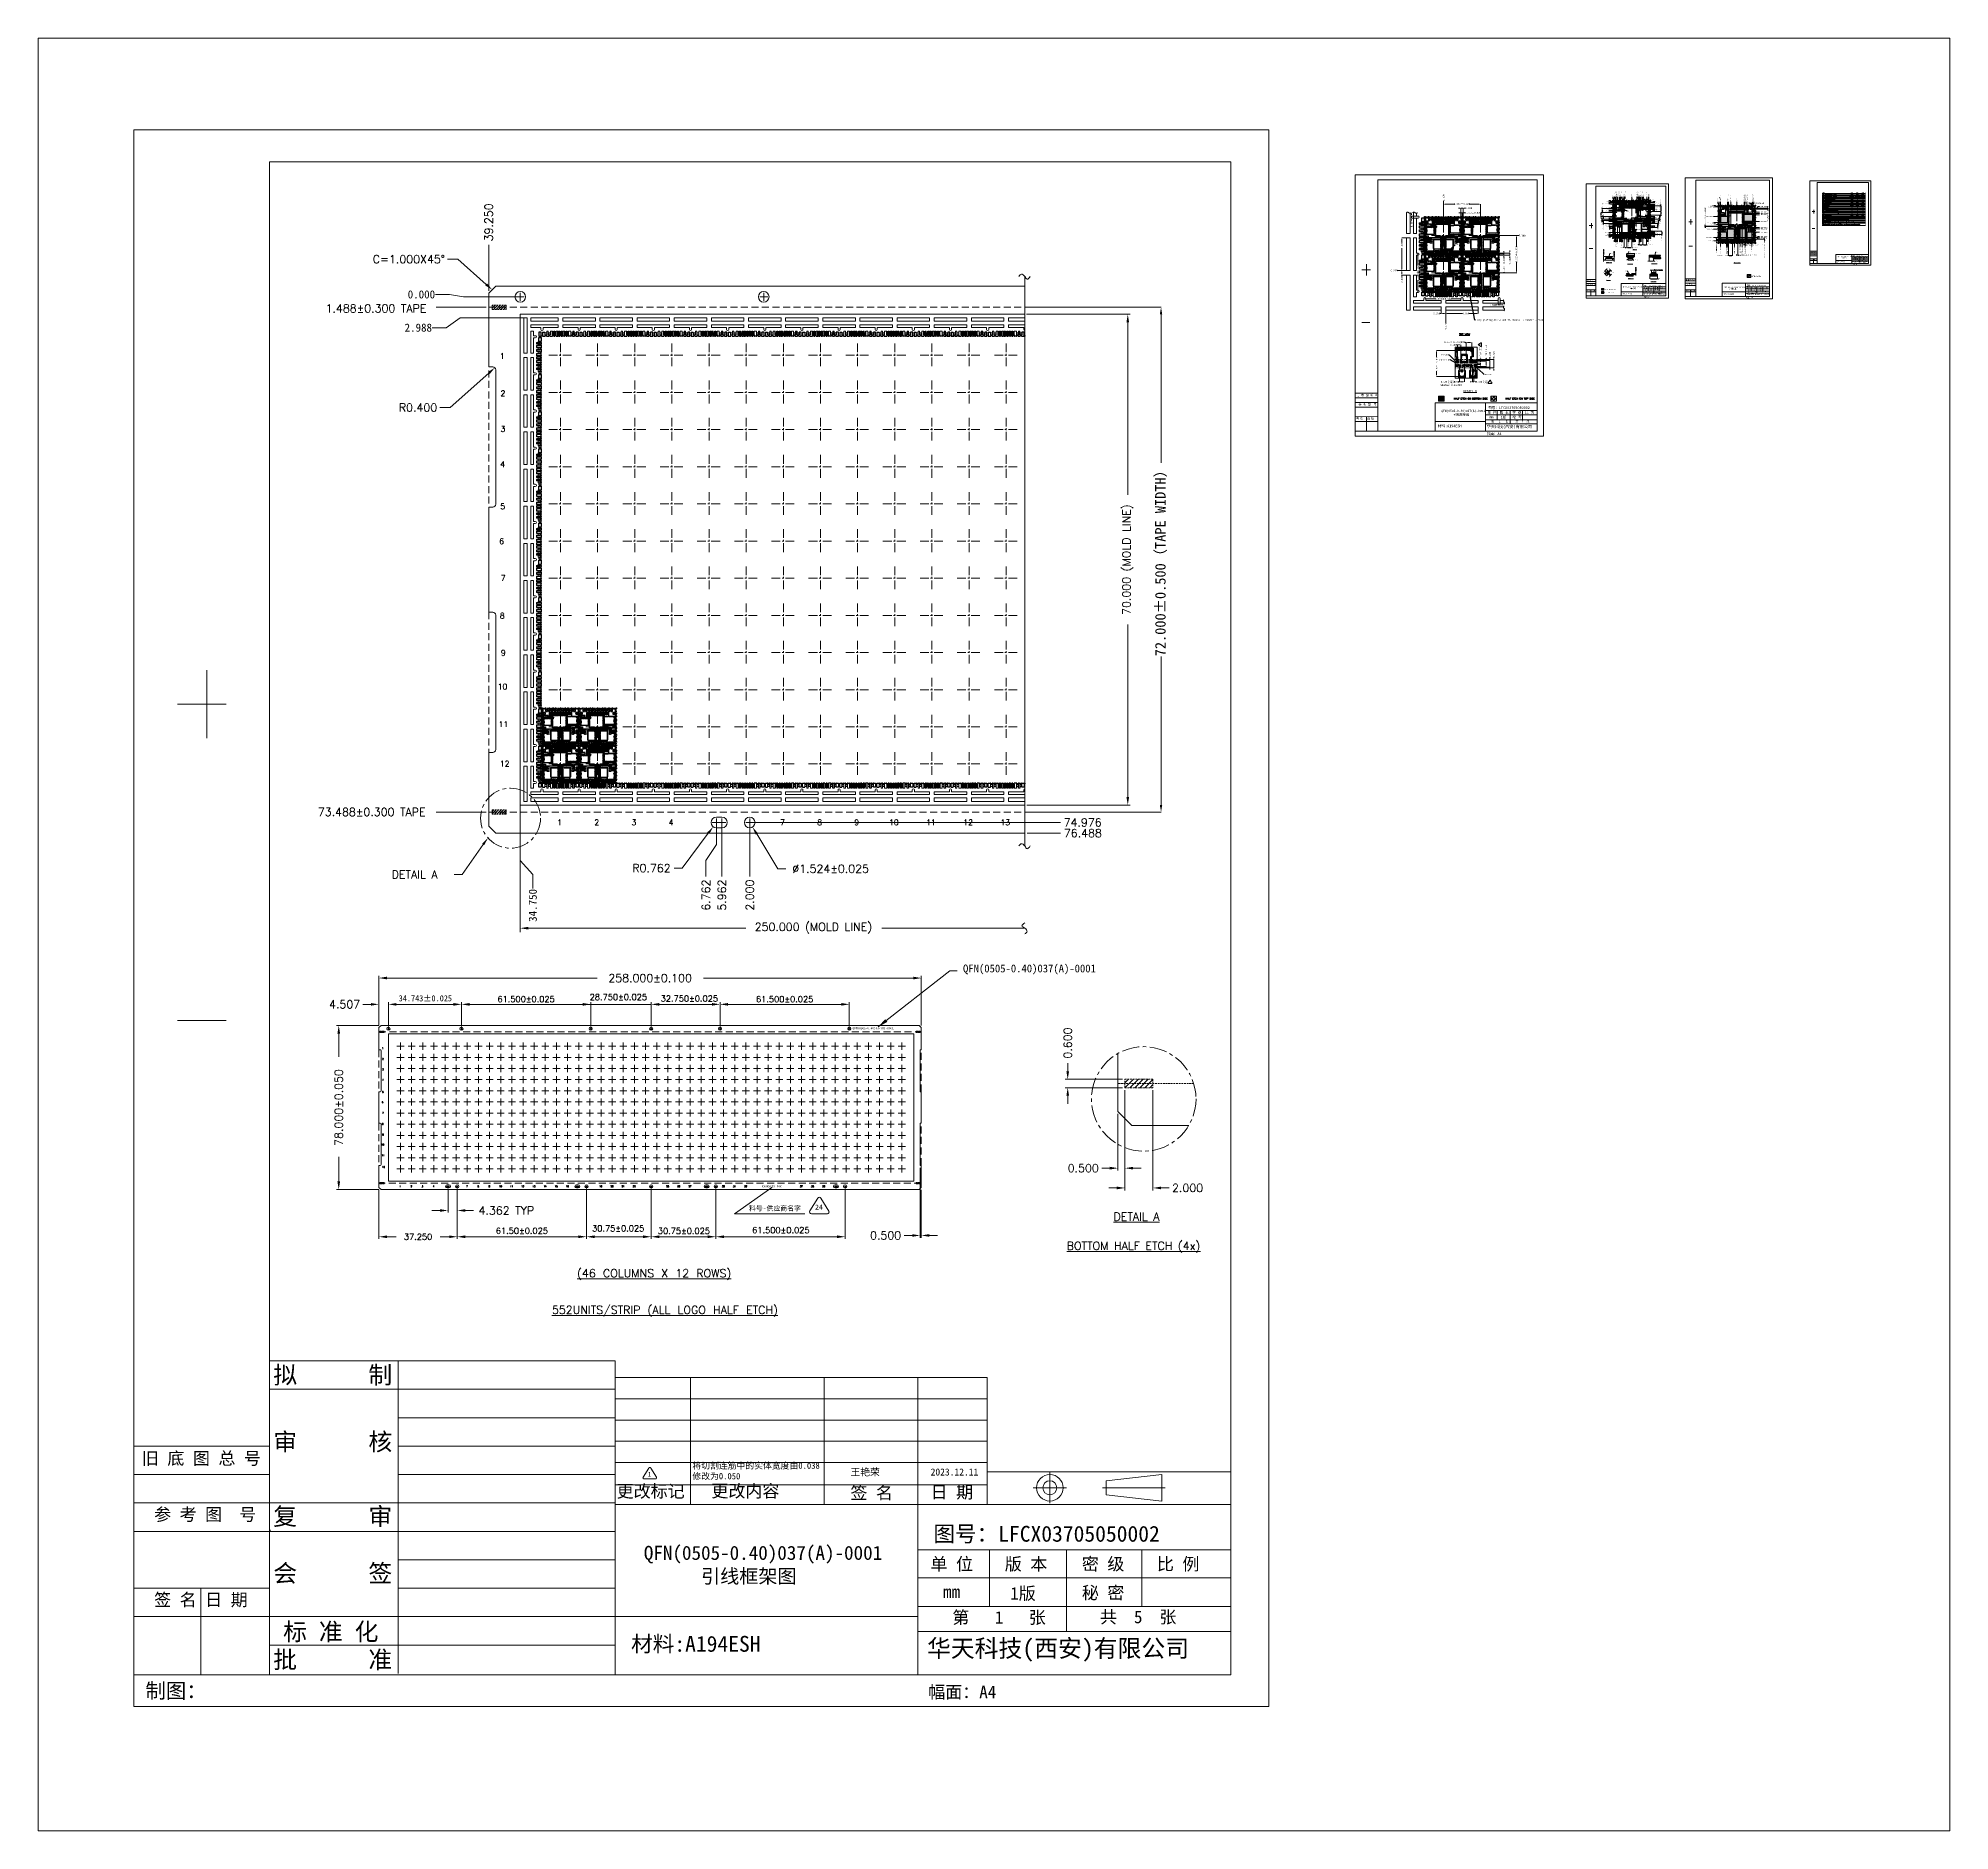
# Model space of a CAD drawing. Header units: millimetres. Extents: x 4026 to 4299, y 1527 to 1783.
import ezdxf
from ezdxf import colors
from ezdxf.entities.mleader import LeaderData, LeaderLine
from ezdxf.enums import TextEntityAlignment as Align
from ezdxf.lldxf.tags import DXFTag
from ezdxf.math import Vec2, Vec3

# ---------------------------------------------------------------- set-up
doc = ezdxf.new("R2010")
doc.units = ezdxf.units.MM
for name, pattern in [('CENTER', [2, 1.25, -0.25, 0.25, -0.25]), ('CENTER2', [28.575, 19.05, -3.175, 3.175, -3.175]), ('DASHED', [0.75, 0.5, -0.25]), ('HIDDEN', [0.375, 0.25, -0.125])]:
    doc.linetypes.add(name, pattern=pattern)
for name, color, linetype in [('0D', 4, 'Continuous'), ('1', 7, 'Continuous'), ('1D', 4, 'Continuous'), ('EACH', 4, 'Continuous'), ('pkg', 2, 'DASHED'), ('中心线', 1, 'CENTER'), ('图层1实体', 7, 'Continuous'), ('标注', 4, 'Continuous')]:
    doc.layers.add(name, color=color, linetype=linetype)
for name, color, linetype, lineweight in [('AM_8', 3, 'Continuous', 15), ('Half-etch', 6, 'Continuous', 5), ('标注线', 3, 'Continuous', 18)]:
    doc.layers.add(name, color=color, linetype=linetype, lineweight=lineweight)
doc.styles.add('ROMANS', font='SIMPLEX', dxfattribs={"width": 0.8, "height": 0.018})
doc.styles.add('SIMPLEX', font='SIMPLEX')
doc.styles.get("Standard").update_dxf_attribs({"font": ''})
doc.styles.add('宋体', font='')
doc.styles.get('Standard').set_extended_font_data('SimSun')
doc.styles.get('宋体').set_extended_font_data('SimSun')
tags = doc.linetypes.add('BORDER', pattern=[8.75, 2.5, -1.25, 2.5, -1.25, 0, -1.25]).pattern_tags.tags
tags[14:15] = [DXFTag(74, 4), DXFTag(75, 0), DXFTag(340, '0'), DXFTag(46, 1.0), DXFTag(50, 0.0), DXFTag(44, 0.0), DXFTag(45, 0.0)]
tags[12:13] = [DXFTag(74, 4), DXFTag(75, 0), DXFTag(340, '0'), DXFTag(46, 1.0), DXFTag(50, 0.0), DXFTag(44, 0.0), DXFTag(45, 0.0)]
tags[10:11] = [DXFTag(74, 4), DXFTag(75, 0), DXFTag(340, '0'), DXFTag(46, 1.0), DXFTag(50, 0.0), DXFTag(44, 0.0), DXFTag(45, 0.0)]
tags[8:9] = [DXFTag(74, 4), DXFTag(75, 0), DXFTag(340, '0'), DXFTag(46, 1.0), DXFTag(50, 0.0), DXFTag(44, 0.0), DXFTag(45, 0.0)]
tags[6:7] = [DXFTag(74, 4), DXFTag(75, 0), DXFTag(340, '0'), DXFTag(46, 1.0), DXFTag(50, 0.0), DXFTag(44, 0.0), DXFTag(45, 0.0)]
tags[4:5] = [DXFTag(74, 4), DXFTag(75, 0), DXFTag(340, '0'), DXFTag(46, 1.0), DXFTag(50, 0.0), DXFTag(44, 0.0), DXFTag(45, 0.0)]
doc.dimstyles.new('0D$0', dxfattribs={"dimscale": 0.078, "dimtxt": 1.15, "dimasz": 1.15, "dimexe": 0.3, "dimexo": 0.3, "dimgap": 0.3, "dimtad": 0, "dimdec": 3, "dimzin": 1, "dimdsep": 46, "dimtxsty": 'SIMPLEX', "dimcen": 0.1, "dimclrd": 256, "dimclre": 256, "dimclrt": 256, "dimadec": 0, "dimazin": 0, "dimtfac": 1, "dimtdec": 3, "dimtofl": 0, "dimtmove": 0, "dimatfit": 3, "dimfxl": 1, "dimlwd": -1, "dimlwe": -1, "dimarcsym": 2})
doc.dimstyles.new('ISO-25', dxfattribs={"dimtxt": 0.1, "dimasz": 0.08, "dimexe": 0.015, "dimexo": 0.015, "dimgap": 0.02, "dimtad": 0, "dimzin": 1, "dimdsep": 46, "dimtxsty": 'Standard', "dimcen": 0.1, "dimadec": 0, "dimazin": 0, "dimtfac": 1, "dimtmove": 0, "dimatfit": 3, "dimfxl": 1, "dimarcsym": 0})
doc.dimstyles.get("Standard").update_dxf_attribs({"dimtxt": 0.18, "dimasz": 0.18, "dimexe": 0.18, "dimexo": 0.0625, "dimgap": 0.09, "dimtad": 0, "dimtih": 1, "dimtoh": 1, "dimdec": 4, "dimzin": 0, "dimdsep": 46, "dimtxsty": 'Standard', "dimcen": 0.09, "dimadec": 0, "dimazin": 0, "dimtfac": 1, "dimtdec": 4, "dimtofl": 0, "dimtmove": 0, "dimatfit": 3, "dimfxl": 1, "dimtolj": 1, "dimtzin": 0, "dimarcsym": 0})
pattern_1 = [(236.3099, (0.03048, 0.03556), (-0.050800067793, -0.101599977535), [0.018316194, -0.1648457968]), (236.3099, (0.031496, 0.032512), (-0.050800067793, -0.101599977535), [0.0109897164, -0.1721722744]), (236.3099, (0.0254, 0.032512), (-0.050800067793, -0.101599977535), [0.0109897164, -0.1721722744])]
pattern_2 = [(45, (4112.096164, 1682.77393), (-0.04419417, 0.04419417), []), (135, (4112.096164, 1682.77393), (-0.04419417, -0.04419417), [])]
pattern_3 = [(45, (4117.396164, 1682.77393), (-0.04419417, 0.04419417), []), (135, (4117.396164, 1682.77393), (-0.04419417, -0.04419417), [])]
pattern_4 = [(45, (4117.396164, 1677.47393), (-0.04419417, 0.04419417), []), (135, (4117.396164, 1677.47393), (-0.04419417, -0.04419417), [])]
pattern_5 = [(45, (4112.096164, 1677.47393), (-0.04419417, 0.04419417), []), (135, (4112.096164, 1677.47393), (-0.04419417, -0.04419417), [])]
pattern_6 = [(45, (4264.95748, 1755.173956), (-0.04419417, 0.04419417), []), (135, (4264.95748, 1755.173956), (-0.04419417, -0.04419417), [])]
pattern_7 = [(45, (4279.95887, 1754.45334), (-0.04419417, 0.04419417), []), (135, (4279.95887, 1754.45334), (-0.04419417, -0.04419417), [])]
pattern_8 = [(236.3099, (126.026259, 70.102792), (-0.050800067793, -0.101599977535), [0.018316194, -0.1648457968]), (236.3099, (126.027275, 70.099744), (-0.050800067793, -0.101599977535), [0.0109897164, -0.1721722744]), (236.3099, (126.021179, 70.099744), (-0.050800067793, -0.101599977535), [0.0109897164, -0.1721722744])]
pattern_9 = [(45, (4238.09194, 1752.84116), (-0.04419417, 0.04419417), []), (135, (4238.09194, 1752.84116), (-0.04419417, -0.04419417), [])]
pattern_10 = [(45, (4243.39194, 1752.84116), (-0.04419417, 0.04419417), []), (135, (4243.39194, 1752.84116), (-0.04419417, -0.04419417), [])]
pattern_11 = [(45, (4243.39194, 1747.54116), (-0.04419417, 0.04419417), []), (135, (4243.39194, 1747.54116), (-0.04419417, -0.04419417), [])]
pattern_12 = [(45, (4238.09194, 1747.54116), (-0.04419417, 0.04419417), []), (135, (4238.09194, 1747.54116), (-0.04419417, -0.04419417), [])]

# ---------------------------------------------------------------- blocks, each defined once
blk = doc.blocks.new('*D15')
at = {"layer": 'Defpoints', "color": 0}
for p in [(4226.26, 1743.79), (4226.91, 1743.79), (4226.91, 1743.34)]:
    blk.add_point(p, dxfattribs=at)
at = {"layer": '标注线', "color": 0, "lineweight": 5}
for p, q in [((4226.26, 1743.34), (4226.08, 1743.34)), ((4226.26, 1743.77), (4226.26, 1743.32)), ((4226.44, 1743.34), (4226.73, 1743.34)), ((4226.91, 1743.77), (4226.91, 1743.32))]:
    blk.add_line(p, q, dxfattribs=at)
at = {"layer": '标注线', "color": 0}
for points in [[(4226.44, 1743.37), (4226.44, 1743.31), (4226.26, 1743.34)], [(4226.73, 1743.31), (4226.73, 1743.37), (4226.91, 1743.34)]]:
    blk.add_solid(points, dxfattribs=at)
at = {"layer": '标注线', "color": 0, "lineweight": 5, "insert": (4225.63, 1743.34), "char_height": 0.25, "attachment_point": 5}
blk.add_mtext('0.650', dxfattribs=at)
blk = doc.blocks.new('*D16')
at = {"layer": 'Defpoints', "color": 0}
for p in [(4234.39, 1745.19), (4234.69, 1745.19), (4234.69, 1744.55)]:
    blk.add_point(p, dxfattribs=at)
at = {"layer": '标注线', "color": 0, "lineweight": 5}
for p, q in [((4234.21, 1744.55), (4234.03, 1744.55)), ((4234.39, 1745.17), (4234.39, 1744.53)), ((4234.39, 1744.55), (4234.69, 1744.55)), ((4234.69, 1745.17), (4234.69, 1744.53)), ((4234.87, 1744.55), (4235.05, 1744.55))]:
    blk.add_line(p, q, dxfattribs=at)
at = {"layer": '标注线', "color": 0}
for points in [[(4234.21, 1744.52), (4234.21, 1744.58), (4234.39, 1744.55)], [(4234.87, 1744.58), (4234.87, 1744.52), (4234.69, 1744.55)]]:
    blk.add_solid(points, dxfattribs=at)
at = {"layer": '标注线', "color": 0, "lineweight": 5, "insert": (4233.58, 1744.55), "char_height": 0.25, "attachment_point": 5}
blk.add_mtext('0.300', dxfattribs=at)
blk = doc.blocks.new('*D23')
at = {"layer": 'Defpoints', "color": 0}
for p in [(4222.99, 1751.79), (4222.93, 1746.49), (4222.99, 1746.49)]:
    blk.add_point(p, dxfattribs=at)
at = {"layer": '标注线', "color": 0, "lineweight": 5}
for p, q in [((4222.98, 1751.79), (4222.91, 1751.79)), ((4222.93, 1751.61), (4222.93, 1750.21)), ((4222.98, 1746.49), (4222.91, 1746.49)), ((4222.93, 1746.67), (4222.93, 1748.07))]:
    blk.add_line(p, q, dxfattribs=at)
at = {"layer": '标注线', "color": 0}
for points in [[(4222.96, 1751.61), (4222.9, 1751.61), (4222.93, 1751.79)], [(4222.9, 1746.67), (4222.96, 1746.67), (4222.93, 1746.49)]]:
    blk.add_solid(points, dxfattribs=at)
at = {"layer": '标注线', "color": 0, "lineweight": 5, "insert": (4222.93, 1749.14), "char_height": 0.25, "attachment_point": 5, "rotation": 90}
blk.add_mtext('5.300%%p0.025', dxfattribs=at)
blk = doc.blocks.new('*D24')
at = {"layer": 'Defpoints', "color": 0}
for p in [(4223.94, 1745.43), (4229.24, 1745.43), (4229.24, 1745.43)]:
    blk.add_point(p, dxfattribs=at)
at = {"layer": '标注线', "color": 0, "lineweight": 5}
for p, q in [((4223.94, 1745.44), (4223.94, 1745.44)), ((4224.12, 1745.43), (4225.52, 1745.43)), ((4229.06, 1745.43), (4227.66, 1745.43)), ((4229.24, 1745.44), (4229.24, 1745.44))]:
    blk.add_line(p, q, dxfattribs=at)
at = {"layer": '标注线', "color": 0}
for points in [[(4224.12, 1745.46), (4224.12, 1745.4), (4223.94, 1745.43)], [(4229.06, 1745.4), (4229.06, 1745.46), (4229.24, 1745.43)]]:
    blk.add_solid(points, dxfattribs=at)
at = {"layer": '标注线', "color": 0, "lineweight": 5, "insert": (4226.59, 1745.43), "char_height": 0.25, "attachment_point": 5}
blk.add_mtext('5.300%%p0.025', dxfattribs=at)
blk = doc.blocks.new('*D26')
at = {"layer": 'Defpoints', "color": 0}
for p in [(4220.64, 1748.81), (4221.34, 1749.46), (4221.34, 1748.81)]:
    blk.add_point(p, dxfattribs=at)
at = {"layer": '标注线', "color": 0, "lineweight": 5}
for p, q in [((4221.32, 1749.46), (4220.63, 1749.46)), ((4221.32, 1748.81), (4220.63, 1748.81)), ((4220.64, 1749.28), (4220.64, 1748.99)), ((4220.64, 1748.81), (4220.64, 1748.63))]:
    blk.add_line(p, q, dxfattribs=at)
at = {"layer": '标注线', "color": 0}
for points in [[(4220.67, 1749.28), (4220.61, 1749.28), (4220.64, 1749.46)], [(4220.61, 1748.99), (4220.67, 1748.99), (4220.64, 1748.81)]]:
    blk.add_solid(points, dxfattribs=at)
at = {"layer": '标注线', "color": 0, "lineweight": 5, "insert": (4220.64, 1748.18), "char_height": 0.25, "attachment_point": 5, "rotation": 90}
blk.add_mtext('0.650', dxfattribs=at)
blk = doc.blocks.new('*D29')
at = {"layer": 'Defpoints', "color": 0}
for p in [(4231.89, 1758.92), (4226.59, 1755.21), (4231.89, 1755.6)]:
    blk.add_point(p, dxfattribs=at)
at = {"layer": '标注线', "color": 0, "lineweight": 5}
for p, q in [((4226.59, 1755.22), (4226.59, 1758.94)), ((4226.77, 1758.92), (4228.17, 1758.92)), ((4231.71, 1758.92), (4230.31, 1758.92)), ((4231.89, 1755.61), (4231.89, 1758.94))]:
    blk.add_line(p, q, dxfattribs=at)
at = {"layer": '标注线', "color": 0}
for points in [[(4226.77, 1758.95), (4226.77, 1758.89), (4226.59, 1758.92)], [(4231.71, 1758.89), (4231.71, 1758.95), (4231.89, 1758.92)]]:
    blk.add_solid(points, dxfattribs=at)
at = {"layer": '标注线', "color": 0, "lineweight": 5, "insert": (4229.24, 1758.92), "char_height": 0.25, "attachment_point": 5}
blk.add_mtext('5.300%%p0.025', dxfattribs=at)
blk = doc.blocks.new('*D30')
at = {"layer": 'Defpoints', "color": 0}
for p in [(4232.66, 1754.44), (4233.05, 1749.14), (4237.02, 1749.14)]:
    blk.add_point(p, dxfattribs=at)
at = {"layer": '标注线', "color": 0, "lineweight": 5}
for p, q in [((4232.67, 1754.44), (4237.04, 1754.44)), ((4237.02, 1754.26), (4237.02, 1752.86)), ((4233.06, 1749.14), (4237.04, 1749.14)), ((4237.02, 1749.32), (4237.02, 1750.72))]:
    blk.add_line(p, q, dxfattribs=at)
at = {"layer": '标注线', "color": 0}
for points in [[(4237.05, 1754.26), (4236.99, 1754.26), (4237.02, 1754.44)], [(4236.99, 1749.32), (4237.05, 1749.32), (4237.02, 1749.14)]]:
    blk.add_solid(points, dxfattribs=at)
at = {"layer": '标注线', "color": 0, "lineweight": 5, "insert": (4237.02, 1751.79), "char_height": 0.25, "attachment_point": 5, "rotation": 90}
blk.add_mtext('5.300%%p0.025', dxfattribs=at)
blk = doc.blocks.new('*D31')
at = {"layer": 'Defpoints', "color": 0}
for p in [(4234.39, 1751.94), (4234.39, 1751.64), (4236.06, 1751.64)]:
    blk.add_point(p, dxfattribs=at)
at = {"layer": '标注线', "color": 0, "lineweight": 5}
for p, q in [((4234.4, 1751.94), (4236.07, 1751.94)), ((4234.4, 1751.64), (4236.07, 1751.64)), ((4236.06, 1752.12), (4236.06, 1752.3)), ((4236.06, 1751.94), (4236.06, 1751.64)), ((4236.06, 1751.46), (4236.06, 1751.28))]:
    blk.add_line(p, q, dxfattribs=at)
at = {"layer": '标注线', "color": 0}
for points in [[(4236.03, 1752.12), (4236.09, 1752.12), (4236.06, 1751.94)], [(4236.09, 1751.46), (4236.03, 1751.46), (4236.06, 1751.64)]]:
    blk.add_solid(points, dxfattribs=at)
at = {"layer": '标注线', "color": 0, "lineweight": 5, "insert": (4236.06, 1750.83), "char_height": 0.25, "attachment_point": 5, "rotation": 90}
blk.add_mtext('0.300', dxfattribs=at)
blk = doc.blocks.new('*D32')
at = {"layer": 'Defpoints', "color": 0}
for p in [(4234.44, 1751.88), (4234.44, 1751.69), (4235.23, 1751.69)]:
    blk.add_point(p, dxfattribs=at)
at = {"layer": '标注线', "color": 0, "lineweight": 5}
for p, q in [((4234.46, 1751.88), (4235.25, 1751.88)), ((4234.46, 1751.69), (4235.25, 1751.69)), ((4235.23, 1752.06), (4235.23, 1752.24)), ((4235.23, 1751.88), (4235.23, 1751.69)), ((4235.23, 1751.51), (4235.23, 1751.33))]:
    blk.add_line(p, q, dxfattribs=at)
at = {"layer": '标注线', "color": 0}
for points in [[(4235.2, 1752.06), (4235.26, 1752.06), (4235.23, 1751.88)], [(4235.26, 1751.51), (4235.2, 1751.51), (4235.23, 1751.69)]]:
    blk.add_solid(points, dxfattribs=at)
at = {"layer": '标注线', "color": 0, "lineweight": 5, "insert": (4235.23, 1750.26), "char_height": 0.25, "attachment_point": 5, "rotation": 90}
blk.add_mtext('\\A1;0.190%%p0.030', dxfattribs=at)
blk = doc.blocks.new('*D33')
at = {"layer": 'Defpoints', "color": 0}
for p in [(4229.09, 1756.94), (4229.39, 1758.36), (4229.39, 1756.94)]:
    blk.add_point(p, dxfattribs=at)
at = {"layer": '标注线', "color": 0, "lineweight": 5}
for p, q in [((4228.91, 1758.36), (4228.73, 1758.36)), ((4229.09, 1756.95), (4229.09, 1758.37)), ((4229.09, 1758.36), (4229.39, 1758.36)), ((4229.39, 1756.95), (4229.39, 1758.37)), ((4229.57, 1758.36), (4229.75, 1758.36))]:
    blk.add_line(p, q, dxfattribs=at)
at = {"layer": '标注线', "color": 0}
for points in [[(4228.91, 1758.33), (4228.91, 1758.39), (4229.09, 1758.36)], [(4229.57, 1758.39), (4229.57, 1758.33), (4229.39, 1758.36)]]:
    blk.add_solid(points, dxfattribs=at)
at = {"layer": '标注线', "color": 0, "lineweight": 5, "insert": (4230.2, 1758.36), "char_height": 0.25, "attachment_point": 5}
blk.add_mtext('0.300', dxfattribs=at)
blk = doc.blocks.new('*D34')
at = {"layer": 'Defpoints', "color": 0}
for p in [(4229.14, 1756.99), (4229.33, 1757.71), (4229.33, 1756.99)]:
    blk.add_point(p, dxfattribs=at)
at = {"layer": '标注线', "color": 0, "lineweight": 5}
for p, q in [((4228.96, 1757.71), (4228.78, 1757.71)), ((4229.14, 1757.01), (4229.14, 1757.73)), ((4229.14, 1757.71), (4229.33, 1757.71)), ((4229.33, 1757.01), (4229.33, 1757.73)), ((4229.51, 1757.71), (4229.69, 1757.71))]:
    blk.add_line(p, q, dxfattribs=at)
at = {"layer": '标注线', "color": 0}
for points in [[(4228.96, 1757.68), (4228.96, 1757.74), (4229.14, 1757.71)], [(4229.51, 1757.74), (4229.51, 1757.68), (4229.33, 1757.71)]]:
    blk.add_solid(points, dxfattribs=at)
at = {"layer": '标注线', "color": 0, "lineweight": 5, "insert": (4230.77, 1757.71), "char_height": 0.25, "attachment_point": 5}
blk.add_mtext('\\A1;0.190%%p0.030', dxfattribs=at)
blk = doc.blocks.new('*D49')
at = {"layer": 'Defpoints', "color": 0}
for p in [(4082.74, 1746.05), (4094.85, 1745.71), (4094.85, 1745.71)]:
    blk.add_point(p, dxfattribs=at)
at = {"layer": '标注线', "color": 0, "lineweight": 5}
for p, q in [((4084.74, 1746.05), (4082.74, 1746.05)), ((4086.74, 1745.71), (4084.74, 1746.05)), ((4094.84, 1745.71), (4086.74, 1745.71))]:
    blk.add_line(p, q, dxfattribs=at)
at = {"layer": '标注线', "color": 0, "lineweight": 5, "insert": (4080.74, 1746.05), "char_height": 1.15, "attachment_point": 5}
blk.add_mtext('0.000', dxfattribs=at)
blk = doc.blocks.new('*D63')
at = {"layer": 'Defpoints', "color": 0}
for p in [(4226.91, 1743.79), (4231.56, 1743.79), (4231.56, 1743.35)]:
    blk.add_point(p, dxfattribs=at)
at = {"layer": '标注线', "color": 0, "lineweight": 5}
for p, q in [((4226.91, 1743.77), (4226.91, 1743.34)), ((4227.09, 1743.35), (4229.32, 1743.35)), ((4231.38, 1743.35), (4230.23, 1743.35)), ((4231.56, 1743.77), (4231.56, 1743.34))]:
    blk.add_line(p, q, dxfattribs=at)
at = {"layer": '标注线', "color": 0}
for points in [[(4227.09, 1743.38), (4227.09, 1743.32), (4226.91, 1743.35)], [(4231.38, 1743.32), (4231.38, 1743.38), (4231.56, 1743.35)]]:
    blk.add_solid(points, dxfattribs=at)
at = {"layer": '标注线', "color": 0, "lineweight": 5, "insert": (4229.77, 1743.35), "char_height": 0.25, "attachment_point": 5}
blk.add_mtext('4.650', dxfattribs=at)
blk = doc.blocks.new('*D64')
at = {"layer": 'Defpoints', "color": 0}
for p in [(4220.64, 1754.11), (4221.34, 1754.11), (4221.34, 1749.46)]:
    blk.add_point(p, dxfattribs=at)
at = {"layer": '标注线', "color": 0, "lineweight": 5}
for p, q in [((4221.32, 1754.11), (4220.63, 1754.11)), ((4220.64, 1753.93), (4220.64, 1753.47)), ((4220.64, 1749.64), (4220.64, 1752.57)), ((4221.32, 1749.46), (4220.63, 1749.46))]:
    blk.add_line(p, q, dxfattribs=at)
at = {"layer": '标注线', "color": 0}
for points in [[(4220.67, 1753.93), (4220.61, 1753.93), (4220.64, 1754.11)], [(4220.61, 1749.64), (4220.67, 1749.64), (4220.64, 1749.46)]]:
    blk.add_solid(points, dxfattribs=at)
at = {"layer": '标注线', "color": 0, "lineweight": 5, "insert": (4220.64, 1753.02), "char_height": 0.25, "attachment_point": 5, "rotation": 90}
blk.add_mtext('4.650', dxfattribs=at)
blk = doc.blocks.new('*D71')
at = {"layer": 'Defpoints', "color": 0}
for p in [(4222.05, 1756.94), (4222.74, 1757.24), (4222.74, 1756.94)]:
    blk.add_point(p, dxfattribs=at)
at = {"layer": '标注线', "color": 0, "lineweight": 5}
for p, q in [((4222.72, 1757.24), (4222.04, 1757.24)), ((4222.72, 1756.94), (4222.04, 1756.94)), ((4222.05, 1757.42), (4222.05, 1757.6)), ((4222.05, 1757.24), (4222.05, 1756.94)), ((4222.05, 1756.76), (4222.05, 1756.58))]:
    blk.add_line(p, q, dxfattribs=at)
at = {"layer": '标注线', "color": 0}
for points in [[(4222.02, 1757.42), (4222.08, 1757.42), (4222.05, 1757.24)], [(4222.08, 1756.76), (4222.02, 1756.76), (4222.05, 1756.94)]]:
    blk.add_solid(points, dxfattribs=at)
at = {"layer": '标注线', "color": 0, "lineweight": 5, "insert": (4222.05, 1756.13), "char_height": 0.25, "attachment_point": 5, "rotation": 90}
blk.add_mtext('0.300', dxfattribs=at)
blk = doc.blocks.new('*D77')
at = {"layer": 'Defpoints', "color": 0}
for p in [(4167.07, 1744.22), (4167.07, 1672.22), (4186.29, 1672.22)]:
    blk.add_point(p, dxfattribs=at)
at = {"layer": '标注线', "color": 0, "lineweight": 5}
for p, q in [((4167.09, 1744.22), (4186.31, 1744.22)), ((4186.29, 1743.22), (4186.29, 1722.05)), ((4186.29, 1673.22), (4186.29, 1694.4)), ((4167.09, 1672.22), (4186.31, 1672.22))]:
    blk.add_line(p, q, dxfattribs=at)
at = {"layer": '标注线', "color": 0}
for points in [[(4186.46, 1743.22), (4186.12, 1743.22), (4186.29, 1744.22)], [(4186.12, 1673.22), (4186.46, 1673.22), (4186.29, 1672.22)]]:
    blk.add_solid(points, dxfattribs=at)
at = {"layer": '标注线', "color": 0, "lineweight": 5, "insert": (4186.29, 1708.22), "char_height": 1.5, "attachment_point": 5, "rotation": 90}
blk.add_mtext('72.000±0.500（TAPE WIDTH）', dxfattribs=at)
blk = doc.blocks.new('*D78')
at = {"layer": 'Defpoints', "color": 0}
for p in [(4226.59, 1759.41), (4226.59, 1755.21), (4231.89, 1749.14)]:
    blk.add_point(p, dxfattribs=at)
at = {"layer": '标注线', "color": 0, "lineweight": 5}
blk.add_line((4226.59, 1755.22), (4226.59, 1759.41), dxfattribs=at)
at = {"layer": '标注线', "color": 0, "lineweight": 5, "insert": (4226.59, 1759.86), "char_height": 0.25, "attachment_point": 5, "rotation": 90}
blk.add_mtext('5.300', dxfattribs=at)
blk = doc.blocks.new('*D79')
at = {"layer": 'Defpoints', "color": 0}
for p in [(4232.66, 1754.44), (4237.37, 1754.44), (4231.89, 1749.14)]:
    blk.add_point(p, dxfattribs=at)
at = {"layer": '标注线', "color": 0, "lineweight": 5}
blk.add_line((4232.67, 1754.44), (4237.37, 1754.44), dxfattribs=at)
at = {"layer": '标注线', "color": 0, "lineweight": 5, "insert": (4237.82, 1754.44), "char_height": 0.25, "attachment_point": 5}
blk.add_mtext('5.300', dxfattribs=at)
blk = doc.blocks.new('*D82')
at = {"layer": 'Defpoints', "color": 0}
for p in [(4094.85, 1745.71), (4082.28, 1741.31), (4095.34, 1742.72)]:
    blk.add_point(p, dxfattribs=at)
at = {"layer": '标注线', "color": 0, "lineweight": 5}
for p, q in [((4084.28, 1741.31), (4082.28, 1741.31)), ((4086.28, 1742.72), (4084.28, 1741.31)), ((4095.33, 1742.72), (4086.28, 1742.72))]:
    blk.add_line(p, q, dxfattribs=at)
at = {"layer": '标注线', "color": 0, "lineweight": 5, "insert": (4080.3, 1741.31), "char_height": 1.15, "attachment_point": 5}
blk.add_mtext('2.988', dxfattribs=at)
blk = doc.blocks.new('*D84')
at = {"layer": 'Defpoints', "color": 0}
for p in [(4129.59, 1745.71), (4094.84, 1673.22), (4096.64, 1661.29)]:
    blk.add_point(p, dxfattribs=at)
at = {"layer": '标注线', "color": 0, "lineweight": 5}
for p, q in [((4094.84, 1673.21), (4094.84, 1665.29)), ((4094.84, 1665.29), (4096.64, 1663.29)), ((4096.64, 1663.29), (4096.64, 1661.29))]:
    blk.add_line(p, q, dxfattribs=at)
at = {"layer": '标注线', "color": 0, "lineweight": 5, "insert": (4096.64, 1658.9), "char_height": 1.15, "attachment_point": 5, "rotation": 90}
blk.add_mtext('34.750', dxfattribs=at)
blk = doc.blocks.new('*D87')
at = {"layer": 'Defpoints', "color": 0}
for p in [(4250.07, 1749.24), (4250.15, 1749.16), (4250.48, 1749.49)]:
    blk.add_point(p, dxfattribs=at)
at = {"layer": '标注线', "color": 0, "lineweight": 5}
for p, q in [((4250.08, 1749.26), (4250.41, 1749.58)), ((4250.16, 1749.17), (4250.49, 1749.5)), ((4250.34, 1749.63), (4250.28, 1749.69)), ((4250.4, 1749.57), (4250.48, 1749.49)), ((4250.54, 1749.43), (4250.59, 1749.37))]:
    blk.add_line(p, q, dxfattribs=at)
at = {"layer": '标注线', "color": 0}
for points in [[(4250.33, 1749.62), (4250.35, 1749.64), (4250.4, 1749.57)], [(4250.55, 1749.44), (4250.53, 1749.42), (4250.48, 1749.49)]]:
    blk.add_solid(points, dxfattribs=at)
at = {"layer": '标注线', "color": 0, "lineweight": 5, "insert": (4250.73, 1749.24), "char_height": 0.1, "attachment_point": 5, "rotation": 315}
blk.add_mtext('0.120', dxfattribs=at)
blk = doc.blocks.new('*D88')
at = {"layer": 'Defpoints', "color": 0}
for p in [(4249.83, 1749.64), (4249.95, 1749.04), (4250.19, 1749.28)]:
    blk.add_point(p, dxfattribs=at)
at = {"layer": '标注线', "color": 0, "lineweight": 5}
for p, q in [((4249.94, 1749.05), (4249.58, 1749.41)), ((4249.65, 1749.45), (4249.78, 1749.58)), ((4250.18, 1749.29), (4249.82, 1749.65)), ((4249.83, 1749.64), (4249.89, 1749.7))]:
    blk.add_line(p, q, dxfattribs=at)
at = {"layer": '标注线', "color": 0}
for points in [[(4249.64, 1749.46), (4249.66, 1749.44), (4249.59, 1749.39)], [(4249.79, 1749.57), (4249.77, 1749.59), (4249.83, 1749.64)]]:
    blk.add_solid(points, dxfattribs=at)
at = {"layer": '标注线', "color": 0, "lineweight": 5, "insert": (4250.03, 1749.83), "char_height": 0.1, "attachment_point": 5, "rotation": 45}
blk.add_mtext('0.346', dxfattribs=at)
blk = doc.blocks.new('*D89')
at = {"layer": 'Defpoints', "color": 0}
for p in [(4249.88, 1748.73), (4249.95, 1749.28), (4250.19, 1749.04)]:
    blk.add_point(p, dxfattribs=at)
at = {"layer": '标注线', "color": 0, "lineweight": 5}
for p, q in [((4249.64, 1748.97), (4249.58, 1749.03)), ((4249.94, 1749.27), (4249.63, 1748.96)), ((4249.7, 1748.92), (4249.83, 1748.79)), ((4250.18, 1749.03), (4249.87, 1748.72))]:
    blk.add_line(p, q, dxfattribs=at)
at = {"layer": '标注线', "color": 0}
for points in [[(4249.7, 1748.93), (4249.69, 1748.91), (4249.64, 1748.97)], [(4249.82, 1748.78), (4249.84, 1748.8), (4249.88, 1748.73)]]:
    blk.add_solid(points, dxfattribs=at)
at = {"layer": '标注线', "color": 0, "lineweight": 5, "insert": (4249.45, 1749.17), "char_height": 0.1, "attachment_point": 5, "rotation": 315}
blk.add_mtext('0.346', dxfattribs=at)
blk = doc.blocks.new('*D90')
at = {"layer": 'Defpoints', "color": 0}
for p in [(4250.07, 1749.07), (4250.15, 1749.16), (4250.49, 1748.83)]:
    blk.add_point(p, dxfattribs=at)
at = {"layer": '标注线', "color": 0, "lineweight": 5}
for p, q in [((4250.08, 1749.06), (4250.41, 1748.73)), ((4250.16, 1749.15), (4250.5, 1748.82)), ((4250.34, 1748.69), (4250.29, 1748.63)), ((4250.4, 1748.74), (4250.49, 1748.83)), ((4250.54, 1748.88), (4250.6, 1748.94))]:
    blk.add_line(p, q, dxfattribs=at)
at = {"layer": '标注线', "color": 0}
for points in [[(4250.35, 1748.68), (4250.34, 1748.69), (4250.4, 1748.74)], [(4250.53, 1748.89), (4250.55, 1748.87), (4250.49, 1748.83)]]:
    blk.add_solid(points, dxfattribs=at)
at = {"layer": '标注线', "color": 0, "lineweight": 5, "insert": (4250.15, 1748.49), "char_height": 0.1, "attachment_point": 5, "rotation": 45}
blk.add_mtext('0.120', dxfattribs=at)
blk = doc.blocks.new('*D91')
at = {"layer": 'Defpoints', "color": 0}
for p in [(4231.39, 1736.77), (4231.39, 1735.57), (4233.79, 1736.77)]:
    blk.add_point(p, dxfattribs=at)
at = {"layer": '标注线', "lineweight": 5}
for p, q in [((4231.41, 1736.77), (4233.81, 1736.77)), ((4231.41, 1735.57), (4233.81, 1735.57)), ((4233.79, 1736.94), (4233.79, 1737.11)), ((4233.79, 1735.57), (4233.79, 1736.77)), ((4233.79, 1735.39), (4233.79, 1735.22))]:
    blk.add_line(p, q, dxfattribs=at)
at = {"layer": '标注线'}
for points in [[(4233.76, 1736.94), (4233.81, 1736.94), (4233.79, 1736.77)], [(4233.81, 1735.39), (4233.76, 1735.39), (4233.79, 1735.57)]]:
    blk.add_solid(points, dxfattribs=at)
at = {"layer": '标注线', "lineweight": 5, "insert": (4233.79, 1737.53), "char_height": 0.234, "attachment_point": 5, "rotation": 90, "style": '宋体'}
blk.add_mtext('0.300', dxfattribs=at)
blk = doc.blocks.new('*D92')
at = {"layer": 'Defpoints', "color": 0}
for p in [(4231.39, 1736.55), (4231.39, 1735.79), (4232.7, 1736.55)]:
    blk.add_point(p, dxfattribs=at)
at = {"layer": '标注线', "lineweight": 5}
for p, q in [((4231.41, 1736.55), (4232.72, 1736.55)), ((4231.41, 1735.79), (4232.72, 1735.79)), ((4232.7, 1736.55), (4232.7, 1736.9)), ((4232.7, 1735.96), (4232.7, 1736.37))]:
    blk.add_line(p, q, dxfattribs=at)
at = {"layer": '标注线'}
for points in [[(4232.73, 1736.37), (4232.67, 1736.37), (4232.7, 1736.55)], [(4232.67, 1735.96), (4232.73, 1735.96), (4232.7, 1735.79)]]:
    blk.add_solid(points, dxfattribs=at)
at = {"layer": '标注线', "lineweight": 5, "insert": (4232.7, 1737.82), "char_height": 0.234, "attachment_point": 5, "rotation": 90, "style": '宋体'}
blk.add_mtext('0.190%%p0.03', dxfattribs=at)
blk = doc.blocks.new('*D93')
at = {"layer": 'Defpoints', "color": 0}
for p in [(4230.59, 1736.65), (4231.19, 1735.69), (4233.21, 1736.65)]:
    blk.add_point(p, dxfattribs=at)
at = {"layer": '标注线', "lineweight": 5}
for p, q in [((4230.61, 1736.65), (4233.23, 1736.65)), ((4231.21, 1735.69), (4233.23, 1735.69)), ((4233.21, 1736.82), (4233.21, 1736.99)), ((4233.21, 1735.69), (4233.21, 1736.65)), ((4233.21, 1735.51), (4233.21, 1735.34))]:
    blk.add_line(p, q, dxfattribs=at)
at = {"layer": '标注线'}
for points in [[(4233.18, 1736.82), (4233.24, 1736.82), (4233.21, 1736.65)], [(4233.24, 1735.51), (4233.18, 1735.51), (4233.21, 1735.69)]]:
    blk.add_solid(points, dxfattribs=at)
at = {"layer": '标注线', "lineweight": 5, "insert": (4233.21, 1737.41), "char_height": 0.234, "attachment_point": 5, "rotation": 90, "style": '宋体'}
blk.add_mtext('0.240', dxfattribs=at)
blk = doc.blocks.new('*D94')
at = {"layer": 'Defpoints', "color": 0}
for p in [(4225.62, 1738.07), (4228.83, 1738.07), (4229.23, 1734.37)]:
    blk.add_point(p, dxfattribs=at)
at = {"layer": '标注线', "lineweight": 5}
for p, q in [((4228.8, 1738.07), (4225.59, 1738.07)), ((4225.62, 1737.89), (4225.62, 1737.14)), ((4225.62, 1734.54), (4225.62, 1735.12)), ((4229.2, 1734.37), (4225.59, 1734.37))]:
    blk.add_line(p, q, dxfattribs=at)
at = {"layer": '标注线'}
for points in [[(4225.64, 1737.89), (4225.59, 1737.89), (4225.62, 1738.07)], [(4225.59, 1734.54), (4225.64, 1734.54), (4225.62, 1734.37)]]:
    blk.add_solid(points, dxfattribs=at)
at = {"layer": '标注线', "lineweight": 5, "insert": (4225.62, 1736.13), "char_height": 0.234, "attachment_point": 5, "rotation": 90, "style": '宋体'}
blk.add_mtext('0.925%%p0.035', dxfattribs=at)
blk = doc.blocks.new('*D95')
at = {"layer": 'Defpoints', "color": 0}
for p in [(4230.63, 1739.2), (4230.63, 1737.67), (4229.83, 1737.37)]:
    blk.add_point(p, dxfattribs=at)
at = {"layer": '标注线', "lineweight": 5}
for p, q in [((4229.83, 1739.2), (4229.66, 1739.2)), ((4229.83, 1737.39), (4229.83, 1739.22)), ((4230, 1739.2), (4230.46, 1739.2)), ((4230.63, 1737.69), (4230.63, 1739.22))]:
    blk.add_line(p, q, dxfattribs=at)
at = {"layer": '标注线'}
for points in [[(4230, 1739.23), (4230, 1739.17), (4229.83, 1739.2)], [(4230.46, 1739.17), (4230.46, 1739.23), (4230.63, 1739.2)]]:
    blk.add_solid(points, dxfattribs=at)
at = {"layer": '标注线', "lineweight": 5, "insert": (4228.25, 1739.2), "char_height": 0.234, "attachment_point": 5, "style": '宋体'}
blk.add_mtext('0.200%%p0.025(BOT)', dxfattribs=at)
blk = doc.blocks.new('*D96')
at = {"layer": 'Defpoints', "color": 0}
for p in [(4253.45, 1759.99), (4253.45, 1758.46), (4253.45, 1756.77)]:
    blk.add_point(p, dxfattribs=at)
at = {"layer": '标注线', "color": 0, "lineweight": 5}
blk.add_line((4253.45, 1758.47), (4253.45, 1759.99), dxfattribs=at)
at = {"layer": '标注线', "color": 0, "lineweight": 5, "insert": (4253.45, 1760.15), "char_height": 0.08, "attachment_point": 5, "rotation": 90}
blk.add_mtext('0.000', dxfattribs=at)
blk = doc.blocks.new('*D97')
at = {"layer": 'Defpoints', "color": 0}
for p in [(4250.18, 1756.84), (4251.76, 1756.77), (4251.76, 1756.77)]:
    blk.add_point(p, dxfattribs=at)
at = {"layer": '标注线', "color": 0, "lineweight": 5}
for p, q in [((4250.38, 1756.84), (4250.18, 1756.84)), ((4250.58, 1756.77), (4250.38, 1756.84)), ((4251.75, 1756.77), (4250.58, 1756.77))]:
    blk.add_line(p, q, dxfattribs=at)
at = {"layer": '标注线', "color": 0, "lineweight": 5, "insert": (4250.01, 1756.84), "char_height": 0.08, "attachment_point": 5}
blk.add_mtext('0.000', dxfattribs=at)
blk = doc.blocks.new('*D98')
at = {"layer": 'Defpoints', "color": 0}
for p in [(4250.18, 1759.27), (4250.95, 1759.27), (4253.45, 1756.77)]:
    blk.add_point(p, dxfattribs=at)
at = {"layer": '标注线', "color": 0, "lineweight": 5}
blk.add_line((4250.94, 1759.27), (4250.18, 1759.27), dxfattribs=at)
at = {"layer": '标注线', "color": 0, "lineweight": 5, "insert": (4249.92, 1759.27), "char_height": 0.08, "attachment_point": 5}
blk.add_mtext('2.500PKG', dxfattribs=at)
blk = doc.blocks.new('*D99')
at = {"layer": 'Defpoints', "color": 0}
for p in [(4250.18, 1759.46), (4250.9, 1759.33), (4253.45, 1756.77)]:
    blk.add_point(p, dxfattribs=at)
at = {"layer": '标注线', "color": 0, "lineweight": 5}
for p, q in [((4250.38, 1759.46), (4250.18, 1759.46)), ((4250.58, 1759.33), (4250.38, 1759.46)), ((4250.89, 1759.33), (4250.58, 1759.33))]:
    blk.add_line(p, q, dxfattribs=at)
at = {"layer": '标注线', "color": 0, "lineweight": 5, "insert": (4250.01, 1759.46), "char_height": 0.08, "attachment_point": 5}
blk.add_mtext('2.555', dxfattribs=at)
blk = doc.blocks.new('*D100')
at = {"layer": 'Defpoints', "color": 0}
for p in [(4250.95, 1759.99), (4250.95, 1759.27), (4253.45, 1756.77)]:
    blk.add_point(p, dxfattribs=at)
at = {"layer": '标注线', "color": 0, "lineweight": 5}
blk.add_line((4250.95, 1759.28), (4250.95, 1759.99), dxfattribs=at)
at = {"layer": '标注线', "color": 0, "lineweight": 5, "insert": (4250.95, 1760.24), "char_height": 0.08, "attachment_point": 5, "rotation": 90}
blk.add_mtext('2.500PKG', dxfattribs=at)
blk = doc.blocks.new('*D101')
at = {"layer": 'Defpoints', "color": 0}
for p in [(4250.76, 1759.99), (4250.9, 1759.33), (4253.45, 1756.77)]:
    blk.add_point(p, dxfattribs=at)
at = {"layer": '标注线', "color": 0, "lineweight": 5}
for p, q in [((4250.76, 1759.79), (4250.76, 1759.99)), ((4250.9, 1759.59), (4250.76, 1759.79)), ((4250.9, 1759.34), (4250.9, 1759.59))]:
    blk.add_line(p, q, dxfattribs=at)
at = {"layer": '标注线', "color": 0, "lineweight": 5, "insert": (4250.76, 1760.15), "char_height": 0.08, "attachment_point": 5, "rotation": 90}
blk.add_mtext('2.555', dxfattribs=at)
blk = doc.blocks.new('*D102')
at = {"layer": 'Defpoints', "color": 0}
for p in [(4231.89, 1749.14), (4226.91, 1743.79), (4226.91, 1741.95)]:
    blk.add_point(p, dxfattribs=at)
at = {"layer": '标注线', "color": 0, "lineweight": 5}
blk.add_line((4226.91, 1743.77), (4226.91, 1741.95), dxfattribs=at)
at = {"layer": '标注线', "color": 0, "lineweight": 5, "insert": (4226.91, 1741.5), "char_height": 0.25, "attachment_point": 5, "rotation": 90}
blk.add_mtext('4.975', dxfattribs=at)
blk = doc.blocks.new('*D103')
at = {"layer": 'Defpoints', "color": 0}
for p in [(4219.98, 1749.46), (4221.34, 1749.46), (4231.89, 1749.14)]:
    blk.add_point(p, dxfattribs=at)
at = {"layer": '标注线', "color": 0, "lineweight": 5}
blk.add_line((4221.32, 1749.46), (4219.98, 1749.46), dxfattribs=at)
at = {"layer": '标注线', "color": 0, "lineweight": 5, "insert": (4219.54, 1749.46), "char_height": 0.25, "attachment_point": 5}
blk.add_mtext('0.325', dxfattribs=at)
blk = doc.blocks.new('*D104')
at = {"layer": 'Defpoints', "color": 0}
for p in [(4228.87, 1734.73), (4229.59, 1734.73), (4229.59, 1733.59)]:
    blk.add_point(p, dxfattribs=at)
at = {"layer": '标注线', "lineweight": 5}
for p, q in [((4228.87, 1733.59), (4228.67, 1733.59)), ((4228.87, 1734.7), (4228.87, 1733.57)), ((4229.04, 1733.59), (4229.42, 1733.59)), ((4229.59, 1734.7), (4229.59, 1733.57))]:
    blk.add_line(p, q, dxfattribs=at)
at = {"layer": '标注线'}
for points in [[(4229.04, 1733.62), (4229.04, 1733.56), (4228.87, 1733.59)], [(4229.42, 1733.56), (4229.42, 1733.62), (4229.59, 1733.59)]]:
    blk.add_solid(points, dxfattribs=at)
at = {"layer": '标注线', "lineweight": 5, "insert": (4227.51, 1733.59), "char_height": 0.234, "attachment_point": 5, "style": '宋体'}
blk.add_mtext('\\A1;0.180{\\H0.163807;\\S+0.025^ -0.050;}(BOT)', dxfattribs=at)
blk = doc.blocks.new('*D105')
at = {"layer": 'Defpoints', "color": 0}
for p in [(4231.39, 1736.27), (4231.39, 1736.07), (4231.86, 1736.07)]:
    blk.add_point(p, dxfattribs=at)
at = {"layer": '标注线', "lineweight": 5}
for p, q in [((4231.41, 1736.27), (4231.89, 1736.27)), ((4231.41, 1736.07), (4231.89, 1736.07)), ((4231.86, 1736.44), (4231.86, 1736.92)), ((4231.86, 1736.27), (4231.86, 1736.07)), ((4231.86, 1735.89), (4231.86, 1735.72))]:
    blk.add_line(p, q, dxfattribs=at)
at = {"layer": '标注线'}
for points in [[(4231.84, 1736.44), (4231.89, 1736.44), (4231.86, 1736.27)], [(4231.89, 1735.89), (4231.84, 1735.89), (4231.86, 1736.07)]]:
    blk.add_solid(points, dxfattribs=at)
at = {"layer": '标注线', "color": 1, "lineweight": 5, "insert": (4231.86, 1737.7), "char_height": 0.234, "attachment_point": 5, "rotation": 90, "style": '宋体'}
blk.add_mtext('\\A1;0.050{\\H0.163807;\\S+0.050^ -0.025;}', dxfattribs=at)
blk = doc.blocks.new('*D106')
at = {"layer": 'Defpoints', "color": 0}
for p in [(4250.18, 1758.97), (4251.45, 1758.97), (4253.45, 1756.77)]:
    blk.add_point(p, dxfattribs=at)
at = {"layer": '标注线', "color": 0, "lineweight": 5}
blk.add_line((4251.44, 1758.97), (4250.18, 1758.97), dxfattribs=at)
at = {"layer": '标注线', "color": 0, "lineweight": 5, "insert": (4249.81, 1758.97), "char_height": 0.08, "attachment_point": 5}
blk.add_mtext('2.200%%p0.025', dxfattribs=at)
blk = doc.blocks.new('*D107')
at = {"layer": 'Defpoints', "color": 0}
for p in [(4252.53, 1759.99), (4252.35, 1758.36), (4253.45, 1756.77)]:
    blk.add_point(p, dxfattribs=at)
at = {"layer": '标注线', "color": 0, "lineweight": 5}
for p, q in [((4252.35, 1759.59), (4252.53, 1759.79)), ((4252.35, 1758.37), (4252.35, 1759.59)), ((4252.53, 1759.79), (4252.53, 1759.99))]:
    blk.add_line(p, q, dxfattribs=at)
at = {"layer": '标注线', "color": 0, "lineweight": 5, "insert": (4252.53, 1760.35), "char_height": 0.08, "attachment_point": 5, "rotation": 90}
blk.add_mtext('1.100%%p0.025', dxfattribs=at)
blk = doc.blocks.new('*D108')
at = {"layer": 'Defpoints', "color": 0}
for p in [(4252.05, 1759.99), (4252.1, 1757.94), (4253.45, 1756.77)]:
    blk.add_point(p, dxfattribs=at)
at = {"layer": '标注线', "color": 0, "lineweight": 5}
for p, q in [((4252.05, 1759.79), (4252.05, 1759.99)), ((4252.1, 1759.59), (4252.05, 1759.79)), ((4252.1, 1757.95), (4252.1, 1759.59))]:
    blk.add_line(p, q, dxfattribs=at)
at = {"layer": '标注线', "color": 0, "lineweight": 5, "insert": (4252.05, 1760.35), "char_height": 0.08, "attachment_point": 5, "rotation": 90}
blk.add_mtext('1.350%%p0.025', dxfattribs=at)
blk = doc.blocks.new('*D109')
at = {"layer": 'Defpoints', "color": 0}
for p in [(4251.25, 1759.99), (4251.25, 1758.69), (4253.45, 1756.77)]:
    blk.add_point(p, dxfattribs=at)
at = {"layer": '标注线', "color": 0, "lineweight": 5}
blk.add_line((4251.25, 1758.7), (4251.25, 1759.99), dxfattribs=at)
at = {"layer": '标注线', "color": 0, "lineweight": 5, "insert": (4251.25, 1760.35), "char_height": 0.08, "attachment_point": 5, "rotation": 90}
blk.add_mtext('2.200%%p0.025', dxfattribs=at)
blk = doc.blocks.new('*D110')
at = {"layer": 'Defpoints', "color": 0}
for p in [(4251.65, 1759.99), (4251.65, 1758.29), (4253.45, 1756.77)]:
    blk.add_point(p, dxfattribs=at)
at = {"layer": '标注线', "color": 0, "lineweight": 5}
blk.add_line((4251.65, 1758.3), (4251.65, 1759.99), dxfattribs=at)
at = {"layer": '标注线', "color": 0, "lineweight": 5, "insert": (4251.65, 1760.35), "char_height": 0.08, "attachment_point": 5, "rotation": 90}
blk.add_mtext('1.800%%p0.025', dxfattribs=at)
blk = doc.blocks.new('*D111')
at = {"layer": 'Defpoints', "color": 0}
for p in [(4251.1, 1759.99), (4251.15, 1757.94), (4253.45, 1756.77)]:
    blk.add_point(p, dxfattribs=at)
at = {"layer": '标注线', "color": 0, "lineweight": 5}
for p, q in [((4251.1, 1759.79), (4251.1, 1759.99)), ((4251.15, 1759.59), (4251.1, 1759.79)), ((4251.15, 1757.95), (4251.15, 1759.59))]:
    blk.add_line(p, q, dxfattribs=at)
at = {"layer": '标注线', "color": 0, "lineweight": 5, "insert": (4251.1, 1760.35), "char_height": 0.08, "attachment_point": 5, "rotation": 90}
blk.add_mtext('2.300%%p0.025', dxfattribs=at)
blk = doc.blocks.new('*D112')
at = {"layer": 'Defpoints', "color": 0}
for p in [(4253.45, 1756.77), (4251.15, 1754.75), (4251.2, 1753.58)]:
    blk.add_point(p, dxfattribs=at)
at = {"layer": '标注线', "color": 0, "lineweight": 5}
for p, q in [((4251.15, 1754.74), (4251.15, 1753.98)), ((4251.15, 1753.98), (4251.2, 1753.78)), ((4251.2, 1753.78), (4251.2, 1753.58))]:
    blk.add_line(p, q, dxfattribs=at)
at = {"layer": '标注线', "color": 0, "lineweight": 5, "insert": (4251.2, 1753.22), "char_height": 0.08, "attachment_point": 5, "rotation": 90}
blk.add_mtext('2.300%%p0.025', dxfattribs=at)
blk = doc.blocks.new('*D113')
at = {"layer": 'Defpoints', "color": 0}
for p in [(4251.91, 1759.99), (4251.84, 1758.79), (4253.45, 1756.77)]:
    blk.add_point(p, dxfattribs=at)
at = {"layer": '标注线', "color": 0, "lineweight": 5}
for p, q in [((4251.84, 1759.59), (4251.91, 1759.79)), ((4251.84, 1758.8), (4251.84, 1759.59)), ((4251.91, 1759.79), (4251.91, 1759.99))]:
    blk.add_line(p, q, dxfattribs=at)
at = {"layer": '标注线', "color": 0, "lineweight": 5, "insert": (4251.91, 1760.15), "char_height": 0.08, "attachment_point": 5, "rotation": 90}
blk.add_mtext('1.615', dxfattribs=at)
blk = doc.blocks.new('*D114')
at = {"layer": 'Defpoints', "color": 0}
for p in [(4252.41, 1759.99), (4252.3, 1758.41), (4253.45, 1756.77)]:
    blk.add_point(p, dxfattribs=at)
at = {"layer": '标注线', "color": 0, "lineweight": 5}
for p, q in [((4252.3, 1759.59), (4252.41, 1759.79)), ((4252.3, 1758.42), (4252.3, 1759.59)), ((4252.41, 1759.79), (4252.41, 1759.99))]:
    blk.add_line(p, q, dxfattribs=at)
at = {"layer": '标注线', "color": 0, "lineweight": 5, "insert": (4252.41, 1760.15), "char_height": 0.08, "attachment_point": 5, "rotation": 90}
blk.add_mtext('1.150', dxfattribs=at)
blk = doc.blocks.new('*D115')
at = {"layer": 'Defpoints', "color": 0}
for p in [(4251.79, 1759.99), (4251.69, 1758.41), (4253.45, 1756.77)]:
    blk.add_point(p, dxfattribs=at)
at = {"layer": '标注线', "color": 0, "lineweight": 5}
for p, q in [((4251.69, 1759.59), (4251.79, 1759.79)), ((4251.69, 1758.42), (4251.69, 1759.59)), ((4251.79, 1759.79), (4251.79, 1759.99))]:
    blk.add_line(p, q, dxfattribs=at)
at = {"layer": '标注线', "color": 0, "lineweight": 5, "insert": (4251.79, 1760.35), "char_height": 0.08, "attachment_point": 5, "rotation": 90}
blk.add_mtext('1.765%%p0.030', dxfattribs=at)
blk = doc.blocks.new('*D116')
at = {"layer": 'Defpoints', "color": 0}
for p in [(4253.45, 1756.77), (4254.4, 1754.42), (4256.75, 1754.42)]:
    blk.add_point(p, dxfattribs=at)
at = {"layer": '标注线', "color": 0, "lineweight": 5}
blk.add_line((4254.41, 1754.42), (4256.75, 1754.42), dxfattribs=at)
at = {"layer": '标注线', "color": 0, "lineweight": 5, "insert": (4257.11, 1754.42), "char_height": 0.08, "attachment_point": 5}
blk.add_mtext('2.350%%p0.025', dxfattribs=at)
blk = doc.blocks.new('*D117')
at = {"layer": 'Defpoints', "color": 0}
for p in [(4250.18, 1759.14), (4251.45, 1759.17), (4251.76, 1756.77)]:
    blk.add_point(p, dxfattribs=at)
at = {"layer": '标注线', "color": 0, "lineweight": 5}
for p, q in [((4250.38, 1759.14), (4250.18, 1759.14)), ((4250.58, 1759.17), (4250.38, 1759.14)), ((4251.44, 1759.17), (4250.58, 1759.17))]:
    blk.add_line(p, q, dxfattribs=at)
at = {"layer": '标注线', "color": 0, "lineweight": 5, "insert": (4250.01, 1759.14), "char_height": 0.08, "attachment_point": 5}
blk.add_mtext('2.400', dxfattribs=at)
blk = doc.blocks.new('*D118')
at = {"layer": 'Defpoints', "color": 0}
for p in [(4251.43, 1759.99), (4251.45, 1759.17), (4253.45, 1756.77)]:
    blk.add_point(p, dxfattribs=at)
at = {"layer": '标注线', "color": 0, "lineweight": 5}
for p, q in [((4251.43, 1759.79), (4251.43, 1759.99)), ((4251.45, 1759.59), (4251.43, 1759.79)), ((4251.45, 1759.18), (4251.45, 1759.59))]:
    blk.add_line(p, q, dxfattribs=at)
at = {"layer": '标注线', "color": 0, "lineweight": 5, "insert": (4251.43, 1760.15), "char_height": 0.08, "attachment_point": 5, "rotation": 90}
blk.add_mtext('2.000', dxfattribs=at)
blk = doc.blocks.new('*D119')
at = {"layer": 'Defpoints', "color": 0}
for p in [(4252.23, 1759.99), (4252.15, 1758.56), (4253.45, 1756.77)]:
    blk.add_point(p, dxfattribs=at)
at = {"layer": '标注线', "color": 0, "lineweight": 5}
for p, q in [((4252.15, 1759.59), (4252.23, 1759.79)), ((4252.15, 1758.57), (4252.15, 1759.59)), ((4252.23, 1759.79), (4252.23, 1759.99))]:
    blk.add_line(p, q, dxfattribs=at)
at = {"layer": '标注线', "color": 0, "lineweight": 5, "insert": (4252.23, 1760.15), "char_height": 0.08, "attachment_point": 5, "rotation": 90}
blk.add_mtext('1.300', dxfattribs=at)
blk = doc.blocks.new('*D120')
at = {"layer": 'Defpoints', "color": 0}
for p in [(4252.53, 1758.09), (4252.67, 1758.02)]:
    blk.add_point(p, dxfattribs=at)
at = {"layer": '标注线', "color": 0, "lineweight": -2}
for p, q in [((4252.53, 1758.09), (4252.67, 1758.02)), ((4252.8, 1757.97), (4252.73, 1758))]:
    blk.add_line(p, q, dxfattribs=at)
at = {"layer": '标注线', "color": 0}
blk.add_solid([(4252.74, 1758.01), (4252.73, 1757.99), (4252.67, 1758.02)], dxfattribs=at)
at = {"layer": '标注线', "color": 0, "lineweight": 5, "insert": (4253.01, 1757.87), "char_height": 0.07, "attachment_point": 5, "rotation": 335.7448}
blk.add_mtext('R0.150\\PPIN1# I.D.', dxfattribs=at)
blk = doc.blocks.new('*D121')
at = {"layer": 'Defpoints', "color": 0}
for p in [(4251.15, 1757.89), (4252.1, 1757.94), (4252.1, 1757.79)]:
    blk.add_point(p, dxfattribs=at)
at = {"layer": '标注线', "color": 0, "lineweight": 5}
for p, q in [((4251.15, 1757.88), (4251.15, 1757.78)), ((4252.1, 1757.93), (4252.1, 1757.78))]:
    blk.add_line(p, q, dxfattribs=at)
at = {"layer": '标注线', "color": 0, "lineweight": -2}
for p, q in [((4251.22, 1757.79), (4251.33, 1757.79)), ((4252.03, 1757.79), (4251.93, 1757.79))]:
    blk.add_line(p, q, dxfattribs=at)
at = {"layer": '标注线', "color": 0}
for points in [[(4251.22, 1757.8), (4251.22, 1757.78), (4251.15, 1757.79)], [(4252.03, 1757.78), (4252.03, 1757.8), (4252.1, 1757.79)]]:
    blk.add_solid(points, dxfattribs=at)
at = {"layer": '标注线', "color": 0, "lineweight": 5, "insert": (4251.63, 1757.79), "char_height": 0.07, "attachment_point": 5}
blk.add_mtext('0.950%%p0.025', dxfattribs=at)
blk = doc.blocks.new('*D122')
at = {"layer": 'Defpoints', "color": 0}
for p in [(4252.01, 1757), (4252.1, 1757.94), (4252.1, 1757)]:
    blk.add_point(p, dxfattribs=at)
at = {"layer": '标注线', "color": 0, "lineweight": 5}
for p, q in [((4252.09, 1757.94), (4252, 1757.94)), ((4252.09, 1757), (4252, 1757))]:
    blk.add_line(p, q, dxfattribs=at)
at = {"layer": '标注线', "color": 0, "lineweight": -2}
for p, q in [((4252.01, 1757.87), (4252.01, 1757.74)), ((4252.01, 1757.07), (4252.01, 1757.15))]:
    blk.add_line(p, q, dxfattribs=at)
at = {"layer": '标注线', "color": 0}
for points in [[(4252.02, 1757.87), (4252, 1757.87), (4252.01, 1757.94)], [(4252, 1757.07), (4252.02, 1757.07), (4252.01, 1757)]]:
    blk.add_solid(points, dxfattribs=at)
at = {"layer": '标注线', "color": 0, "lineweight": 5, "insert": (4252.01, 1757.44), "char_height": 0.07, "attachment_point": 5, "rotation": 90}
blk.add_mtext('0.935%%p0.025', dxfattribs=at)
blk = doc.blocks.new('*D123')
at = {"layer": 'Defpoints', "color": 0}
for p in [(4254.45, 1758.22), (4254.45, 1758.05), (4255, 1758.21)]:
    blk.add_point(p, dxfattribs=at)
at = {"layer": '标注线', "color": 0, "lineweight": 5}
for p, q in [((4254.45, 1758.21), (4254.45, 1758.04)), ((4255, 1758.2), (4255, 1758.04))]:
    blk.add_line(p, q, dxfattribs=at)
at = {"layer": '标注线', "color": 0, "lineweight": -2}
for p, q in [((4254.93, 1758.05), (4254.52, 1758.05)), ((4255, 1758.05), (4255.07, 1758.05))]:
    blk.add_line(p, q, dxfattribs=at)
at = {"layer": '标注线', "color": 0}
for points in [[(4254.52, 1758.07), (4254.52, 1758.04), (4254.45, 1758.05)], [(4254.93, 1758.04), (4254.93, 1758.07), (4255, 1758.05)]]:
    blk.add_solid(points, dxfattribs=at)
at = {"layer": '标注线', "color": 0, "lineweight": 5, "insert": (4255.37, 1758.05), "char_height": 0.07, "attachment_point": 5}
blk.add_mtext('0.554%%p0.025', dxfattribs=at)
blk = doc.blocks.new('*D124')
at = {"layer": 'Defpoints', "color": 0}
for p in [(4254.45, 1758.52), (4254.45, 1757.15), (4254.59, 1757.15)]:
    blk.add_point(p, dxfattribs=at)
at = {"layer": '标注线', "color": 0, "lineweight": 5}
for p, q in [((4254.46, 1758.52), (4254.61, 1758.52)), ((4254.46, 1757.15), (4254.61, 1757.15))]:
    blk.add_line(p, q, dxfattribs=at)
at = {"layer": '标注线', "color": 0, "lineweight": -2}
for p, q in [((4254.59, 1758.45), (4254.59, 1757.92)), ((4254.59, 1757.22), (4254.59, 1757.33))]:
    blk.add_line(p, q, dxfattribs=at)
at = {"layer": '标注线', "color": 0}
for points in [[(4254.6, 1758.45), (4254.58, 1758.45), (4254.59, 1758.52)], [(4254.58, 1757.22), (4254.6, 1757.22), (4254.59, 1757.15)]]:
    blk.add_solid(points, dxfattribs=at)
at = {"layer": '标注线', "color": 0, "lineweight": 5, "insert": (4254.59, 1757.62), "char_height": 0.07, "attachment_point": 5, "rotation": 90}
blk.add_mtext('1.367%%p0.025', dxfattribs=at)
blk = doc.blocks.new('*D125')
at = {"layer": 'Defpoints', "color": 0}
for p in [(4254.2, 1756.92), (4252.35, 1756.7), (4254.2, 1756.7)]:
    blk.add_point(p, dxfattribs=at)
at = {"layer": '标注线', "color": 0, "lineweight": 5}
for p, q in [((4252.35, 1756.71), (4252.35, 1756.93)), ((4254.2, 1756.71), (4254.2, 1756.93))]:
    blk.add_line(p, q, dxfattribs=at)
at = {"layer": '标注线', "color": 0, "lineweight": -2}
for p, q in [((4252.42, 1756.92), (4252.78, 1756.92)), ((4254.13, 1756.92), (4253.37, 1756.92))]:
    blk.add_line(p, q, dxfattribs=at)
at = {"layer": '标注线', "color": 0}
for points in [[(4252.42, 1756.93), (4252.42, 1756.91), (4252.35, 1756.92)], [(4254.13, 1756.91), (4254.13, 1756.93), (4254.2, 1756.92)]]:
    blk.add_solid(points, dxfattribs=at)
at = {"layer": '标注线', "color": 0, "lineweight": 5, "insert": (4253.07, 1756.92), "char_height": 0.07, "attachment_point": 5}
blk.add_mtext('1.846%%p0.025', dxfattribs=at)
blk = doc.blocks.new('*D126')
at = {"layer": 'Defpoints', "color": 0}
for p in [(4254.2, 1758.36), (4254.03, 1756.7), (4254.2, 1756.7)]:
    blk.add_point(p, dxfattribs=at)
at = {"layer": '标注线', "color": 0, "lineweight": 5}
for p, q in [((4254.19, 1758.36), (4254.01, 1758.36)), ((4254.19, 1756.7), (4254.01, 1756.7))]:
    blk.add_line(p, q, dxfattribs=at)
at = {"layer": '标注线', "color": 0, "lineweight": -2}
for p, q in [((4254.03, 1758.29), (4254.03, 1757.69)), ((4254.03, 1756.77), (4254.03, 1757.1))]:
    blk.add_line(p, q, dxfattribs=at)
at = {"layer": '标注线', "color": 0}
for points in [[(4254.04, 1758.29), (4254.02, 1758.29), (4254.03, 1758.36)], [(4254.02, 1756.77), (4254.04, 1756.77), (4254.03, 1756.7)]]:
    blk.add_solid(points, dxfattribs=at)
at = {"layer": '标注线', "color": 0, "lineweight": 5, "insert": (4254.03, 1757.4), "char_height": 0.07, "attachment_point": 5, "rotation": 90}
blk.add_mtext('1.660%%p0.025', dxfattribs=at)
blk = doc.blocks.new('*D127')
at = {"layer": 'Defpoints', "color": 0}
for p in [(4253.35, 1754.37), (4253.55, 1754.37), (4253.55, 1753.92)]:
    blk.add_point(p, dxfattribs=at)
at = {"layer": '标注线', "color": 0, "lineweight": 5}
for p, q in [((4253.35, 1754.36), (4253.35, 1753.9)), ((4253.55, 1754.36), (4253.55, 1753.9))]:
    blk.add_line(p, q, dxfattribs=at)
at = {"layer": '标注线', "color": 0, "lineweight": -2}
for p, q in [((4253.35, 1753.92), (4252.96, 1753.92)), ((4253.42, 1753.92), (4253.48, 1753.92))]:
    blk.add_line(p, q, dxfattribs=at)
at = {"layer": '标注线', "color": 0}
for points in [[(4253.42, 1753.93), (4253.42, 1753.91), (4253.35, 1753.92)], [(4253.48, 1753.91), (4253.48, 1753.93), (4253.55, 1753.92)]]:
    blk.add_solid(points, dxfattribs=at)
at = {"layer": '标注线', "color": 0, "lineweight": 5, "insert": (4252.66, 1753.92), "char_height": 0.07, "attachment_point": 5}
blk.add_mtext('0.200%%p0.025', dxfattribs=at)
blk = doc.blocks.new('*D128')
at = {"layer": 'Defpoints', "color": 0}
for p in [(4253.85, 1756.45), (4255.42, 1756.58), (4255.42, 1756.45)]:
    blk.add_point(p, dxfattribs=at)
at = {"layer": '标注线', "color": 0, "lineweight": 5}
for p, q in [((4253.85, 1756.46), (4253.85, 1756.6)), ((4255.42, 1756.46), (4255.42, 1756.6))]:
    blk.add_line(p, q, dxfattribs=at)
at = {"layer": '标注线', "color": 0, "lineweight": -2}
for p, q in [((4253.92, 1756.58), (4254.31, 1756.58)), ((4255.35, 1756.58), (4254.9, 1756.58))]:
    blk.add_line(p, q, dxfattribs=at)
at = {"layer": '标注线', "color": 0}
for points in [[(4253.92, 1756.59), (4253.92, 1756.57), (4253.85, 1756.58)], [(4255.35, 1756.57), (4255.35, 1756.59), (4255.42, 1756.58)]]:
    blk.add_solid(points, dxfattribs=at)
at = {"layer": '标注线', "color": 0, "lineweight": 5, "insert": (4254.6, 1756.58), "char_height": 0.07, "attachment_point": 5}
blk.add_mtext('1.565%%p0.025', dxfattribs=at)
blk = doc.blocks.new('*D129')
at = {"layer": 'Defpoints', "color": 0}
for p in [(4253.85, 1755.28), (4255.75, 1755.3), (4255.75, 1755.25)]:
    blk.add_point(p, dxfattribs=at)
at = {"layer": '标注线', "color": 0, "lineweight": 5}
for p, q in [((4253.85, 1755.29), (4253.85, 1755.31)), ((4255.75, 1755.26), (4255.75, 1755.31))]:
    blk.add_line(p, q, dxfattribs=at)
at = {"layer": '标注线', "color": 0, "lineweight": -2}
for p, q in [((4253.92, 1755.3), (4254.19, 1755.3)), ((4255.68, 1755.3), (4254.77, 1755.3))]:
    blk.add_line(p, q, dxfattribs=at)
at = {"layer": '标注线', "color": 0}
for points in [[(4253.92, 1755.31), (4253.92, 1755.29), (4253.85, 1755.3)], [(4255.68, 1755.29), (4255.68, 1755.31), (4255.75, 1755.3)]]:
    blk.add_solid(points, dxfattribs=at)
at = {"layer": '标注线', "color": 0, "lineweight": 5, "insert": (4254.48, 1755.3), "char_height": 0.07, "attachment_point": 5}
blk.add_mtext('1.900%%p0.025', dxfattribs=at)
blk = doc.blocks.new('*D130')
at = {"layer": 'Defpoints', "color": 0}
for p in [(4254.85, 1754.85), (4255.75, 1754.76), (4255.75, 1754.75)]:
    blk.add_point(p, dxfattribs=at)
at = {"layer": '标注线', "color": 0, "lineweight": 5}
for p, q in [((4254.85, 1754.84), (4254.85, 1754.74)), ((4255.75, 1754.76), (4255.75, 1754.77))]:
    blk.add_line(p, q, dxfattribs=at)
at = {"layer": '标注线', "color": 0, "lineweight": -2}
for p, q in [((4254.92, 1754.76), (4254.98, 1754.76)), ((4255.68, 1754.76), (4255.57, 1754.76))]:
    blk.add_line(p, q, dxfattribs=at)
at = {"layer": '标注线', "color": 0}
for points in [[(4254.92, 1754.77), (4254.92, 1754.75), (4254.85, 1754.76)], [(4255.68, 1754.75), (4255.68, 1754.77), (4255.75, 1754.76)]]:
    blk.add_solid(points, dxfattribs=at)
at = {"layer": '标注线', "color": 0, "lineweight": 5, "insert": (4255.27, 1754.76), "char_height": 0.07, "attachment_point": 5}
blk.add_mtext('0.900%%p0.025', dxfattribs=at)
blk = doc.blocks.new('*D131')
at = {"layer": 'Defpoints', "color": 0}
for p in [(4253.85, 1756.45), (4253.85, 1754.88), (4254.06, 1756.45)]:
    blk.add_point(p, dxfattribs=at)
at = {"layer": '标注线', "color": 0, "lineweight": 5}
for p, q in [((4253.86, 1756.45), (4254.08, 1756.45)), ((4253.86, 1754.88), (4254.08, 1754.88))]:
    blk.add_line(p, q, dxfattribs=at)
at = {"layer": '标注线', "color": 0, "lineweight": -2}
for p, q in [((4254.06, 1756.38), (4254.06, 1755.8)), ((4254.06, 1754.95), (4254.06, 1755.22))]:
    blk.add_line(p, q, dxfattribs=at)
at = {"layer": '标注线', "color": 0}
for points in [[(4254.07, 1756.38), (4254.05, 1756.38), (4254.06, 1756.45)], [(4254.05, 1754.95), (4254.07, 1754.95), (4254.06, 1754.88)]]:
    blk.add_solid(points, dxfattribs=at)
at = {"layer": '标注线', "color": 0, "lineweight": 5, "insert": (4254.06, 1755.51), "char_height": 0.07, "attachment_point": 5, "rotation": 90}
blk.add_mtext('1.577%%p0.025', dxfattribs=at)
blk = doc.blocks.new('*D132')
at = {"layer": 'Defpoints', "color": 0}
for p in [(4255.4, 1754.47), (4255.75, 1755.8), (4256.37, 1754.47)]:
    blk.add_point(p, dxfattribs=at)
at = {"layer": '标注线', "color": 0, "lineweight": 5}
for p, q in [((4255.41, 1754.47), (4256.39, 1754.47)), ((4255.76, 1755.8), (4256.39, 1755.8))]:
    blk.add_line(p, q, dxfattribs=at)
at = {"layer": '标注线', "color": 0, "lineweight": -2}
for p, q in [((4256.37, 1755.73), (4256.37, 1755.6)), ((4256.37, 1754.54), (4256.37, 1755.01))]:
    blk.add_line(p, q, dxfattribs=at)
at = {"layer": '标注线', "color": 0}
for points in [[(4256.38, 1755.73), (4256.36, 1755.73), (4256.37, 1755.8)], [(4256.36, 1754.54), (4256.38, 1754.54), (4256.37, 1754.47)]]:
    blk.add_solid(points, dxfattribs=at)
at = {"layer": '标注线', "color": 0, "lineweight": 5, "insert": (4256.37, 1755.3), "char_height": 0.07, "attachment_point": 5, "rotation": 90}
blk.add_mtext('1.330%%p0.025', dxfattribs=at)
blk = doc.blocks.new('*D133')
at = {"layer": 'Defpoints', "color": 0}
for p in [(4255.42, 1756.45), (4255.56, 1755.8), (4255.56, 1755.8)]:
    blk.add_point(p, dxfattribs=at)
at = {"layer": '标注线', "color": 0, "lineweight": 5}
for p, q in [((4255.43, 1756.45), (4255.58, 1756.45)), ((4255.57, 1755.8), (4255.58, 1755.8))]:
    blk.add_line(p, q, dxfattribs=at)
at = {"layer": '标注线', "color": 0, "lineweight": -2}
for p, q in [((4255.56, 1756.52), (4255.56, 1756.59)), ((4255.56, 1756.45), (4255.56, 1755.8)), ((4255.56, 1755.73), (4255.56, 1755.64))]:
    blk.add_line(p, q, dxfattribs=at)
at = {"layer": '标注线', "color": 0}
for points in [[(4255.55, 1756.52), (4255.57, 1756.52), (4255.56, 1756.45)], [(4255.57, 1755.73), (4255.55, 1755.73), (4255.56, 1755.8)]]:
    blk.add_solid(points, dxfattribs=at)
at = {"layer": '标注线', "color": 0, "lineweight": 5, "insert": (4255.56, 1755.34), "char_height": 0.07, "attachment_point": 5, "rotation": 90}
blk.add_mtext('0.652%%p0.025', dxfattribs=at)
blk = doc.blocks.new('*D134')
at = {"layer": 'Defpoints', "color": 0}
for p in [(4250.47, 1755.51), (4251, 1755.69), (4251, 1755.51)]:
    blk.add_point(p, dxfattribs=at)
at = {"layer": '标注线', "color": 0, "lineweight": 5}
for p, q in [((4250.99, 1755.69), (4250.45, 1755.69)), ((4250.99, 1755.51), (4250.45, 1755.51))]:
    blk.add_line(p, q, dxfattribs=at)
at = {"layer": '标注线', "color": 0, "lineweight": -2}
for p, q in [((4250.47, 1755.62), (4250.47, 1755.58)), ((4250.47, 1755.51), (4250.47, 1755.44))]:
    blk.add_line(p, q, dxfattribs=at)
at = {"layer": '标注线', "color": 0}
for points in [[(4250.48, 1755.62), (4250.46, 1755.62), (4250.47, 1755.69)], [(4250.46, 1755.58), (4250.48, 1755.58), (4250.47, 1755.51)]]:
    blk.add_solid(points, dxfattribs=at)
at = {"layer": '标注线', "color": 0, "lineweight": 5, "insert": (4250.47, 1755.15), "char_height": 0.07, "attachment_point": 5, "rotation": 90}
blk.add_mtext('0.180%%p0.025', dxfattribs=at)
blk = doc.blocks.new('*D135')
at = {"layer": 'Defpoints', "color": 0}
for p in [(4250.29, 1755.45), (4251.05, 1755.75), (4251.05, 1755.45)]:
    blk.add_point(p, dxfattribs=at)
at = {"layer": '标注线', "color": 0, "lineweight": 5}
for p, q in [((4251.04, 1755.75), (4250.28, 1755.75)), ((4251.04, 1755.45), (4250.28, 1755.45))]:
    blk.add_line(p, q, dxfattribs=at)
at = {"layer": '标注线', "color": 0, "lineweight": -2}
for p, q in [((4250.29, 1755.82), (4250.29, 1755.89)), ((4250.29, 1755.75), (4250.29, 1755.45)), ((4250.29, 1755.38), (4250.29, 1755.31))]:
    blk.add_line(p, q, dxfattribs=at)
at = {"layer": '标注线', "color": 0}
for points in [[(4250.28, 1755.82), (4250.3, 1755.82), (4250.29, 1755.75)], [(4250.3, 1755.38), (4250.28, 1755.38), (4250.29, 1755.45)]]:
    blk.add_solid(points, dxfattribs=at)
at = {"layer": '标注线', "color": 0, "lineweight": 5, "insert": (4250.29, 1755.19), "char_height": 0.07, "attachment_point": 5, "rotation": 90}
blk.add_mtext('0.300', dxfattribs=at)
blk = doc.blocks.new('*D136')
at = {"layer": 'Defpoints', "color": 0}
for p in [(4229.07, 1738.86), (4228.59, 1737.17), (4229.07, 1737.47)]:
    blk.add_point(p, dxfattribs=at)
at = {"layer": '标注线', "lineweight": 5}
for p, q in [((4228.59, 1738.86), (4228.42, 1738.86)), ((4228.59, 1737.19), (4228.59, 1738.88)), ((4228.76, 1738.86), (4228.9, 1738.86)), ((4229.07, 1737.49), (4229.07, 1738.88))]:
    blk.add_line(p, q, dxfattribs=at)
at = {"layer": '标注线'}
for points in [[(4228.76, 1738.89), (4228.76, 1738.83), (4228.59, 1738.86)], [(4228.9, 1738.83), (4228.9, 1738.89), (4229.07, 1738.86)]]:
    blk.add_solid(points, dxfattribs=at)
at = {"layer": '标注线', "lineweight": 5, "insert": (4227.99, 1738.86), "char_height": 0.234, "attachment_point": 5, "style": '宋体'}
blk.add_mtext('0.120', dxfattribs=at)
blk = doc.blocks.new('*D137')
at = {"layer": 'Defpoints', "color": 0}
for p in [(4254.2, 1759.99), (4253.45, 1756.77), (4254.2, 1758.36)]:
    blk.add_point(p, dxfattribs=at)
at = {"layer": '标注线', "color": 0, "lineweight": 5}
blk.add_line((4254.2, 1758.37), (4254.2, 1759.99), dxfattribs=at)
at = {"layer": '标注线', "color": 0, "lineweight": 5, "insert": (4254.2, 1760.35), "char_height": 0.08, "attachment_point": 5, "rotation": 90}
blk.add_mtext('0.746%%p0.025', dxfattribs=at)
blk = doc.blocks.new('*D138')
at = {"layer": 'Defpoints', "color": 0}
for p in [(4254.45, 1759.99), (4253.45, 1756.77), (4254.45, 1758.52)]:
    blk.add_point(p, dxfattribs=at)
at = {"layer": '标注线', "color": 0, "lineweight": 5}
blk.add_line((4254.45, 1758.53), (4254.45, 1759.99), dxfattribs=at)
at = {"layer": '标注线', "color": 0, "lineweight": 5, "insert": (4254.45, 1760.35), "char_height": 0.08, "attachment_point": 5, "rotation": 90}
blk.add_mtext('0.996%%p0.025', dxfattribs=at)
blk = doc.blocks.new('*D139')
at = {"layer": 'Defpoints', "color": 0}
for p in [(4255, 1759.99), (4253.45, 1756.77), (4255, 1758.52)]:
    blk.add_point(p, dxfattribs=at)
at = {"layer": '标注线', "color": 0, "lineweight": 5}
blk.add_line((4255, 1758.53), (4255, 1759.99), dxfattribs=at)
at = {"layer": '标注线', "color": 0, "lineweight": 5, "insert": (4255, 1760.35), "char_height": 0.08, "attachment_point": 5, "rotation": 90}
blk.add_mtext('1.550%%p0.025', dxfattribs=at)
blk = doc.blocks.new('*D140')
at = {"layer": 'Defpoints', "color": 0}
for p in [(4254.7, 1759.99), (4253.45, 1756.77), (4254.7, 1756.9)]:
    blk.add_point(p, dxfattribs=at)
at = {"layer": '标注线', "color": 0, "lineweight": 5}
blk.add_line((4254.7, 1756.91), (4254.7, 1759.99), dxfattribs=at)
at = {"layer": '标注线', "color": 0, "lineweight": 5, "insert": (4254.7, 1760.35), "char_height": 0.08, "attachment_point": 5, "rotation": 90}
blk.add_mtext('1.250%%p0.025', dxfattribs=at)
blk = doc.blocks.new('*D141')
at = {"layer": 'Defpoints', "color": 0}
for p in [(4250.18, 1758.36), (4252.35, 1758.36), (4253.45, 1756.77)]:
    blk.add_point(p, dxfattribs=at)
at = {"layer": '标注线', "color": 0, "lineweight": 5}
blk.add_line((4252.34, 1758.36), (4250.18, 1758.36), dxfattribs=at)
at = {"layer": '标注线', "color": 0, "lineweight": 5, "insert": (4249.81, 1758.36), "char_height": 0.08, "attachment_point": 5}
blk.add_mtext('1.592%%p0.025', dxfattribs=at)
blk = doc.blocks.new('*D142')
at = {"layer": 'Defpoints', "color": 0}
for p in [(4250.18, 1757.94), (4251.15, 1757.94), (4253.45, 1756.77)]:
    blk.add_point(p, dxfattribs=at)
at = {"layer": '标注线', "color": 0, "lineweight": 5}
blk.add_line((4251.14, 1757.94), (4250.18, 1757.94), dxfattribs=at)
at = {"layer": '标注线', "color": 0, "lineweight": 5, "insert": (4249.81, 1757.94), "char_height": 0.08, "attachment_point": 5}
blk.add_mtext('1.165%%p0.025', dxfattribs=at)
blk = doc.blocks.new('*D143')
at = {"layer": 'Defpoints', "color": 0}
for p in [(4250.18, 1757), (4251.15, 1757), (4253.45, 1756.77)]:
    blk.add_point(p, dxfattribs=at)
at = {"layer": '标注线', "color": 0, "lineweight": 5}
blk.add_line((4251.14, 1757), (4250.18, 1757), dxfattribs=at)
at = {"layer": '标注线', "color": 0, "lineweight": 5, "insert": (4249.81, 1757), "char_height": 0.08, "attachment_point": 5}
blk.add_mtext('0.230%%p0.025', dxfattribs=at)
blk = doc.blocks.new('*D144')
at = {"layer": 'Defpoints', "color": 0}
for p in [(4253.45, 1756.77), (4250.18, 1756.69), (4252.35, 1756.7)]:
    blk.add_point(p, dxfattribs=at)
at = {"layer": '标注线', "color": 0, "lineweight": 5}
for p, q in [((4250.38, 1756.69), (4250.18, 1756.69)), ((4250.58, 1756.7), (4250.38, 1756.69)), ((4252.34, 1756.7), (4250.58, 1756.7))]:
    blk.add_line(p, q, dxfattribs=at)
at = {"layer": '标注线', "color": 0, "lineweight": 5, "insert": (4249.81, 1756.69), "char_height": 0.08, "attachment_point": 5}
blk.add_mtext('0.068%%p0.025', dxfattribs=at)
blk = doc.blocks.new('*D145')
at = {"layer": 'Defpoints', "color": 0}
for p in [(4253.45, 1756.77), (4250.18, 1756.07), (4253.35, 1756.07)]:
    blk.add_point(p, dxfattribs=at)
at = {"layer": '标注线', "color": 0, "lineweight": 5}
blk.add_line((4253.34, 1756.07), (4250.18, 1756.07), dxfattribs=at)
at = {"layer": '标注线', "color": 0, "lineweight": 5, "insert": (4249.81, 1756.07), "char_height": 0.08, "attachment_point": 5}
blk.add_mtext('0.700%%p0.025', dxfattribs=at)
blk = doc.blocks.new('*D146')
at = {"layer": 'Defpoints', "color": 0}
for p in [(4253.45, 1756.77), (4250.18, 1756.45), (4251.49, 1756.45)]:
    blk.add_point(p, dxfattribs=at)
at = {"layer": '标注线', "color": 0, "lineweight": 5}
blk.add_line((4251.48, 1756.45), (4250.18, 1756.45), dxfattribs=at)
at = {"layer": '标注线', "color": 0, "lineweight": 5, "insert": (4249.81, 1756.45), "char_height": 0.08, "attachment_point": 5}
blk.add_mtext('0.318%%p0.025', dxfattribs=at)
blk = doc.blocks.new('*D147')
at = {"layer": 'Defpoints', "color": 0}
for p in [(4253.45, 1756.77), (4255, 1758.52), (4256.75, 1758.52)]:
    blk.add_point(p, dxfattribs=at)
at = {"layer": '标注线', "color": 0, "lineweight": 5}
blk.add_line((4255.01, 1758.52), (4256.75, 1758.52), dxfattribs=at)
at = {"layer": '标注线', "color": 0, "lineweight": 5, "insert": (4257.11, 1758.52), "char_height": 0.08, "attachment_point": 5}
blk.add_mtext('1.749%%p0.025', dxfattribs=at)
blk = doc.blocks.new('*D148')
at = {"layer": 'Defpoints', "color": 0}
for p in [(4253.45, 1756.77), (4255.75, 1758.21), (4256.75, 1758.12)]:
    blk.add_point(p, dxfattribs=at)
at = {"layer": '标注线', "color": 0, "lineweight": 5}
for p, q in [((4255.76, 1758.21), (4256.35, 1758.21)), ((4256.35, 1758.21), (4256.55, 1758.12)), ((4256.55, 1758.12), (4256.75, 1758.12))]:
    blk.add_line(p, q, dxfattribs=at)
at = {"layer": '标注线', "color": 0, "lineweight": 5, "insert": (4257.11, 1758.12), "char_height": 0.08, "attachment_point": 5}
blk.add_mtext('1.436%%p0.025', dxfattribs=at)
blk = doc.blocks.new('*D149')
at = {"layer": 'Defpoints', "color": 0}
for p in [(4253.45, 1756.77), (4255.75, 1757.15), (4256.75, 1757.15)]:
    blk.add_point(p, dxfattribs=at)
at = {"layer": '标注线', "color": 0, "lineweight": 5}
blk.add_line((4255.76, 1757.15), (4256.75, 1757.15), dxfattribs=at)
at = {"layer": '标注线', "color": 0, "lineweight": 5, "insert": (4257.11, 1757.15), "char_height": 0.08, "attachment_point": 5}
blk.add_mtext('0.382%%p0.025', dxfattribs=at)
blk = doc.blocks.new('*D150')
at = {"layer": 'Defpoints', "color": 0}
for p in [(4253.45, 1756.77), (4250.18, 1755.8), (4251.15, 1755.8)]:
    blk.add_point(p, dxfattribs=at)
at = {"layer": '标注线', "color": 0, "lineweight": 5}
blk.add_line((4251.14, 1755.8), (4250.18, 1755.8), dxfattribs=at)
at = {"layer": '标注线', "color": 0, "lineweight": 5, "insert": (4249.81, 1755.8), "char_height": 0.08, "attachment_point": 5}
blk.add_mtext('0.970%%p0.025', dxfattribs=at)
blk = doc.blocks.new('*D151')
at = {"layer": 'Defpoints', "color": 0}
for p in [(4253.45, 1756.77), (4250.18, 1754.88), (4252.05, 1754.88)]:
    blk.add_point(p, dxfattribs=at)
at = {"layer": '标注线', "color": 0, "lineweight": 5}
blk.add_line((4252.04, 1754.88), (4250.18, 1754.88), dxfattribs=at)
at = {"layer": '标注线', "color": 0, "lineweight": 5, "insert": (4249.81, 1754.88), "char_height": 0.08, "attachment_point": 5}
blk.add_mtext('1.895%%p0.025', dxfattribs=at)
blk = doc.blocks.new('*D152')
at = {"layer": 'Defpoints', "color": 0}
for p in [(4253.45, 1756.77), (4250.18, 1754.47), (4251.5, 1754.47)]:
    blk.add_point(p, dxfattribs=at)
at = {"layer": '标注线', "color": 0, "lineweight": 5}
blk.add_line((4251.49, 1754.47), (4250.18, 1754.47), dxfattribs=at)
at = {"layer": '标注线', "color": 0, "lineweight": 5, "insert": (4249.81, 1754.47), "char_height": 0.08, "attachment_point": 5}
blk.add_mtext('2.300%%p0.025', dxfattribs=at)
blk = doc.blocks.new('*D153')
at = {"layer": 'Defpoints', "color": 0}
for p in [(4253.45, 1756.77), (4252.05, 1754.47), (4252.05, 1753.58)]:
    blk.add_point(p, dxfattribs=at)
at = {"layer": '标注线', "color": 0, "lineweight": 5}
blk.add_line((4252.05, 1754.46), (4252.05, 1753.58), dxfattribs=at)
at = {"layer": '标注线', "color": 0, "lineweight": 5, "insert": (4252.05, 1753.22), "char_height": 0.08, "attachment_point": 5, "rotation": 90}
blk.add_mtext('1.400%%p0.025', dxfattribs=at)
blk = doc.blocks.new('*D154')
at = {"layer": 'Defpoints', "color": 0}
for p in [(4253.45, 1756.77), (4253.05, 1754.88), (4253.05, 1753.58)]:
    blk.add_point(p, dxfattribs=at)
at = {"layer": '标注线', "color": 0, "lineweight": 5}
blk.add_line((4253.05, 1754.87), (4253.05, 1753.58), dxfattribs=at)
at = {"layer": '标注线', "color": 0, "lineweight": 5, "insert": (4253.05, 1753.22), "char_height": 0.08, "attachment_point": 5, "rotation": 90}
blk.add_mtext('0.400%%p0.025', dxfattribs=at)
blk = doc.blocks.new('*D155')
at = {"layer": 'Defpoints', "color": 0}
for p in [(4253.45, 1756.77), (4254.5, 1754.6), (4256.75, 1754.52)]:
    blk.add_point(p, dxfattribs=at)
at = {"layer": '标注线', "color": 0, "lineweight": 5}
for p, q in [((4254.51, 1754.6), (4256.35, 1754.6)), ((4256.35, 1754.6), (4256.55, 1754.52)), ((4256.55, 1754.52), (4256.75, 1754.52))]:
    blk.add_line(p, q, dxfattribs=at)
at = {"layer": '标注线', "color": 0, "lineweight": 5, "insert": (4257.11, 1754.52), "char_height": 0.08, "attachment_point": 5}
blk.add_mtext('2.175%%p0.025', dxfattribs=at)
blk = doc.blocks.new('*D156')
at = {"layer": 'Defpoints', "color": 0}
for p in [(4254.35, 1759.99), (4253.45, 1756.77), (4254.4, 1758.56)]:
    blk.add_point(p, dxfattribs=at)
at = {"layer": '标注线', "color": 0, "lineweight": 5}
for p, q in [((4254.35, 1759.79), (4254.35, 1759.99)), ((4254.4, 1759.59), (4254.35, 1759.79)), ((4254.4, 1758.57), (4254.4, 1759.59))]:
    blk.add_line(p, q, dxfattribs=at)
at = {"layer": '标注线', "color": 0, "lineweight": 5, "insert": (4254.35, 1760.15), "char_height": 0.08, "attachment_point": 5, "rotation": 90}
blk.add_mtext('0.946', dxfattribs=at)
blk = doc.blocks.new('*D157')
at = {"layer": 'Defpoints', "color": 0}
for p in [(4255.13, 1759.99), (4253.45, 1756.77), (4255.05, 1758.79)]:
    blk.add_point(p, dxfattribs=at)
at = {"layer": '标注线', "color": 0, "lineweight": 5}
for p, q in [((4255.05, 1759.59), (4255.13, 1759.79)), ((4255.05, 1758.8), (4255.05, 1759.59)), ((4255.13, 1759.79), (4255.13, 1759.99))]:
    blk.add_line(p, q, dxfattribs=at)
at = {"layer": '标注线', "color": 0, "lineweight": 5, "insert": (4255.13, 1760.15), "char_height": 0.08, "attachment_point": 5, "rotation": 90}
blk.add_mtext('1.600', dxfattribs=at)
blk = doc.blocks.new('*D158')
at = {"layer": 'Defpoints', "color": 0}
for p in [(4255.62, 1759.99), (4253.45, 1756.77), (4255.62, 1758.76)]:
    blk.add_point(p, dxfattribs=at)
at = {"layer": '标注线', "color": 0, "lineweight": 5}
blk.add_line((4255.62, 1758.77), (4255.62, 1759.99), dxfattribs=at)
at = {"layer": '标注线', "color": 0, "lineweight": 5, "insert": (4255.62, 1760.35), "char_height": 0.08, "attachment_point": 5, "rotation": 90}
blk.add_mtext('2.165%%p0.030', dxfattribs=at)
blk = doc.blocks.new('*D159')
at = {"layer": 'Defpoints', "color": 0}
for p in [(4253.45, 1756.77), (4255.58, 1758.94), (4256.75, 1758.94)]:
    blk.add_point(p, dxfattribs=at)
at = {"layer": '标注线', "color": 0, "lineweight": 5}
blk.add_line((4255.59, 1758.94), (4256.75, 1758.94), dxfattribs=at)
at = {"layer": '标注线', "color": 0, "lineweight": 5, "insert": (4257.11, 1758.94), "char_height": 0.08, "attachment_point": 5}
blk.add_mtext('2.165%%p0.030', dxfattribs=at)
blk = doc.blocks.new('*D160')
at = {"layer": 'Defpoints', "color": 0}
for p in [(4253.45, 1756.77), (4255.05, 1758.79), (4256.75, 1758.79)]:
    blk.add_point(p, dxfattribs=at)
at = {"layer": '标注线', "color": 0, "lineweight": 5}
blk.add_line((4255.06, 1758.79), (4256.75, 1758.79), dxfattribs=at)
at = {"layer": '标注线', "color": 0, "lineweight": 5, "insert": (4256.91, 1758.79), "char_height": 0.08, "attachment_point": 5}
blk.add_mtext('2.015', dxfattribs=at)
blk = doc.blocks.new('*D161')
at = {"layer": 'Defpoints', "color": 0}
for p in [(4253.45, 1756.77), (4254.4, 1758.56), (4256.75, 1758.62)]:
    blk.add_point(p, dxfattribs=at)
at = {"layer": '标注线', "color": 0, "lineweight": 5}
for p, q in [((4254.41, 1758.56), (4256.35, 1758.56)), ((4256.35, 1758.56), (4256.55, 1758.62)), ((4256.55, 1758.62), (4256.75, 1758.62))]:
    blk.add_line(p, q, dxfattribs=at)
at = {"layer": '标注线', "color": 0, "lineweight": 5, "insert": (4256.91, 1758.62), "char_height": 0.08, "attachment_point": 5}
blk.add_mtext('1.792', dxfattribs=at)
blk = doc.blocks.new('*D162')
at = {"layer": 'Defpoints', "color": 0}
for p in [(4253.45, 1756.77), (4254.25, 1758.41), (4256.75, 1758.41)]:
    blk.add_point(p, dxfattribs=at)
at = {"layer": '标注线', "color": 0, "lineweight": 5}
blk.add_line((4254.26, 1758.41), (4256.75, 1758.41), dxfattribs=at)
at = {"layer": '标注线', "color": 0, "lineweight": 5, "insert": (4256.91, 1758.41), "char_height": 0.08, "attachment_point": 5}
blk.add_mtext('1.642', dxfattribs=at)
blk = doc.blocks.new('*D163')
at = {"layer": 'Defpoints', "color": 0}
for p in [(4253.45, 1756.77), (4255.8, 1758.26), (4256.75, 1758.2)]:
    blk.add_point(p, dxfattribs=at)
at = {"layer": '标注线', "color": 0, "lineweight": 5}
for p, q in [((4255.81, 1758.26), (4256.35, 1758.26)), ((4256.35, 1758.26), (4256.55, 1758.2)), ((4256.55, 1758.2), (4256.75, 1758.2))]:
    blk.add_line(p, q, dxfattribs=at)
at = {"layer": '标注线', "color": 0, "lineweight": 5, "insert": (4256.91, 1758.2), "char_height": 0.08, "attachment_point": 5}
blk.add_mtext('1.486', dxfattribs=at)
blk = doc.blocks.new('*D164')
at = {"layer": 'Defpoints', "color": 0}
for p in [(4253.45, 1756.77), (4255.8, 1757.1), (4256.75, 1757.06)]:
    blk.add_point(p, dxfattribs=at)
at = {"layer": '标注线', "color": 0, "lineweight": 5}
for p, q in [((4255.81, 1757.1), (4256.35, 1757.1)), ((4256.35, 1757.1), (4256.55, 1757.06)), ((4256.55, 1757.06), (4256.75, 1757.06))]:
    blk.add_line(p, q, dxfattribs=at)
at = {"layer": '标注线', "color": 0, "lineweight": 5, "insert": (4256.91, 1757.06), "char_height": 0.08, "attachment_point": 5}
blk.add_mtext('0.332', dxfattribs=at)
blk = doc.blocks.new('*D165')
at = {"layer": 'Defpoints', "color": 0}
for p in [(4253.45, 1756.77), (4255.85, 1756.95), (4256.75, 1756.95)]:
    blk.add_point(p, dxfattribs=at)
at = {"layer": '标注线', "color": 0, "lineweight": 5}
blk.add_line((4255.86, 1756.95), (4256.75, 1756.95), dxfattribs=at)
at = {"layer": '标注线', "color": 0, "lineweight": 5, "insert": (4256.91, 1756.95), "char_height": 0.08, "attachment_point": 5}
blk.add_mtext('0.182', dxfattribs=at)
blk = doc.blocks.new('*D166')
at = {"layer": 'Defpoints', "color": 0}
for p in [(4253.45, 1756.77), (4255.85, 1756.65), (4256.75, 1756.65)]:
    blk.add_point(p, dxfattribs=at)
at = {"layer": '标注线', "color": 0, "lineweight": 5}
blk.add_line((4255.86, 1756.65), (4256.75, 1756.65), dxfattribs=at)
at = {"layer": '标注线', "color": 0, "lineweight": 5, "insert": (4256.91, 1756.65), "char_height": 0.08, "attachment_point": 5}
blk.add_mtext('0.118', dxfattribs=at)
blk = doc.blocks.new('*D167')
at = {"layer": 'Defpoints', "color": 0}
for p in [(4253.45, 1756.77), (4255.47, 1756.5), (4256.75, 1756.5)]:
    blk.add_point(p, dxfattribs=at)
at = {"layer": '标注线', "color": 0, "lineweight": 5}
blk.add_line((4255.48, 1756.5), (4256.75, 1756.5), dxfattribs=at)
at = {"layer": '标注线', "color": 0, "lineweight": 5, "insert": (4256.91, 1756.5), "char_height": 0.08, "attachment_point": 5}
blk.add_mtext('0.268', dxfattribs=at)
blk = doc.blocks.new('*D168')
at = {"layer": 'Defpoints', "color": 0}
for p in [(4253.45, 1756.77), (4255.85, 1755.85), (4256.75, 1755.85)]:
    blk.add_point(p, dxfattribs=at)
at = {"layer": '标注线', "color": 0, "lineweight": 5}
blk.add_line((4255.86, 1755.85), (4256.75, 1755.85), dxfattribs=at)
at = {"layer": '标注线', "color": 0, "lineweight": 5, "insert": (4256.91, 1755.85), "char_height": 0.08, "attachment_point": 5}
blk.add_mtext('0.920', dxfattribs=at)
blk = doc.blocks.new('*D169')
at = {"layer": 'Defpoints', "color": 0}
for p in [(4253.45, 1756.77), (4254.8, 1754.83), (4256.75, 1754.83)]:
    blk.add_point(p, dxfattribs=at)
at = {"layer": '标注线', "color": 0, "lineweight": 5}
blk.add_line((4254.81, 1754.83), (4256.75, 1754.83), dxfattribs=at)
at = {"layer": '标注线', "color": 0, "lineweight": 5, "insert": (4256.91, 1754.83), "char_height": 0.08, "attachment_point": 5}
blk.add_mtext('1.945', dxfattribs=at)
blk = doc.blocks.new('*D170')
at = {"layer": 'Defpoints', "color": 0}
for p in [(4253.45, 1756.77), (4254.65, 1754.68), (4256.75, 1754.68)]:
    blk.add_point(p, dxfattribs=at)
at = {"layer": '标注线', "color": 0, "lineweight": 5}
blk.add_line((4254.66, 1754.68), (4256.75, 1754.68), dxfattribs=at)
at = {"layer": '标注线', "color": 0, "lineweight": 5, "insert": (4257.11, 1754.68), "char_height": 0.08, "attachment_point": 5}
blk.add_mtext('2.095%%p0.030', dxfattribs=at)
blk = doc.blocks.new('*D171')
at = {"layer": 'Defpoints', "color": 0}
for p in [(4253.45, 1756.77), (4253.6, 1754.37), (4253.6, 1753.58)]:
    blk.add_point(p, dxfattribs=at)
at = {"layer": '标注线', "color": 0, "lineweight": 5}
blk.add_line((4253.6, 1754.36), (4253.6, 1753.58), dxfattribs=at)
at = {"layer": '标注线', "color": 0, "lineweight": 5, "insert": (4253.6, 1753.42), "char_height": 0.08, "attachment_point": 5, "rotation": 90}
blk.add_mtext('0.150', dxfattribs=at)
blk = doc.blocks.new('*D172')
at = {"layer": 'Defpoints', "color": 0}
for p in [(4253.45, 1756.77), (4253.75, 1754.22), (4253.75, 1753.58)]:
    blk.add_point(p, dxfattribs=at)
at = {"layer": '标注线', "color": 0, "lineweight": 5}
blk.add_line((4253.75, 1754.21), (4253.75, 1753.58), dxfattribs=at)
at = {"layer": '标注线', "color": 0, "lineweight": 5, "insert": (4253.75, 1753.42), "char_height": 0.08, "attachment_point": 5, "rotation": 90}
blk.add_mtext('0.300', dxfattribs=at)
blk = doc.blocks.new('*D173')
at = {"layer": 'Defpoints', "color": 0}
for p in [(4253.45, 1756.77), (4253.85, 1754.22), (4253.87, 1753.58)]:
    blk.add_point(p, dxfattribs=at)
at = {"layer": '标注线', "color": 0, "lineweight": 5}
for p, q in [((4253.85, 1754.21), (4253.85, 1753.98)), ((4253.85, 1753.98), (4253.87, 1753.78)), ((4253.87, 1753.78), (4253.87, 1753.58))]:
    blk.add_line(p, q, dxfattribs=at)
at = {"layer": '标注线', "color": 0, "lineweight": 5, "insert": (4253.87, 1753.42), "char_height": 0.08, "attachment_point": 5, "rotation": 90}
blk.add_mtext('0.400', dxfattribs=at)
blk = doc.blocks.new('*D174')
at = {"layer": 'Defpoints', "color": 0}
for p in [(4253.45, 1756.77), (4253.9, 1754.37), (4253.99, 1753.58)]:
    blk.add_point(p, dxfattribs=at)
at = {"layer": '标注线', "color": 0, "lineweight": 5}
for p, q in [((4253.9, 1754.36), (4253.9, 1753.98)), ((4253.9, 1753.98), (4253.99, 1753.78)), ((4253.99, 1753.78), (4253.99, 1753.58))]:
    blk.add_line(p, q, dxfattribs=at)
at = {"layer": '标注线', "color": 0, "lineweight": 5, "insert": (4253.99, 1753.42), "char_height": 0.08, "attachment_point": 5, "rotation": 90}
blk.add_mtext('0.450', dxfattribs=at)
blk = doc.blocks.new('*D175')
at = {"layer": 'Defpoints', "color": 0}
for p in [(4253.45, 1756.77), (4254.65, 1754.37), (4254.65, 1753.58)]:
    blk.add_point(p, dxfattribs=at)
at = {"layer": '标注线', "color": 0, "lineweight": 5}
blk.add_line((4254.65, 1754.36), (4254.65, 1753.58), dxfattribs=at)
at = {"layer": '标注线', "color": 0, "lineweight": 5, "insert": (4254.65, 1753.42), "char_height": 0.08, "attachment_point": 5, "rotation": 90}
blk.add_mtext('1.200', dxfattribs=at)
blk = doc.blocks.new('*D176')
at = {"layer": 'Defpoints', "color": 0}
for p in [(4253.45, 1756.77), (4254.8, 1754.42), (4254.8, 1753.58)]:
    blk.add_point(p, dxfattribs=at)
at = {"layer": '标注线', "color": 0, "lineweight": 5}
blk.add_line((4254.8, 1754.41), (4254.8, 1753.58), dxfattribs=at)
at = {"layer": '标注线', "color": 0, "lineweight": 5, "insert": (4254.8, 1753.42), "char_height": 0.08, "attachment_point": 5, "rotation": 90}
blk.add_mtext('1.350', dxfattribs=at)
blk = doc.blocks.new('*D177')
at = {"layer": 'Defpoints', "color": 0}
for p in [(4253.45, 1756.77), (4255.82, 1754.75), (4255.82, 1753.58)]:
    blk.add_point(p, dxfattribs=at)
at = {"layer": '标注线', "color": 0, "lineweight": 5}
blk.add_line((4255.82, 1754.74), (4255.82, 1753.58), dxfattribs=at)
at = {"layer": '标注线', "color": 0, "lineweight": 5, "insert": (4255.82, 1753.42), "char_height": 0.08, "attachment_point": 5, "rotation": 90}
blk.add_mtext('2.365', dxfattribs=at)
blk = doc.blocks.new('*D178')
at = {"layer": 'Defpoints', "color": 0}
for p in [(4253.45, 1756.77), (4251.1, 1754.42), (4251.1, 1753.58)]:
    blk.add_point(p, dxfattribs=at)
at = {"layer": '标注线', "color": 0, "lineweight": 5}
blk.add_line((4251.1, 1754.41), (4251.1, 1753.58), dxfattribs=at)
at = {"layer": '标注线', "color": 0, "lineweight": 5, "insert": (4251.1, 1753.42), "char_height": 0.08, "attachment_point": 5, "rotation": 90}
blk.add_mtext('2.350', dxfattribs=at)
blk = doc.blocks.new('*D179')
at = {"layer": 'Defpoints', "color": 0}
for p in [(4251.76, 1756.77), (4250.18, 1754.38), (4252.46, 1754.45)]:
    blk.add_point(p, dxfattribs=at)
at = {"layer": '标注线', "color": 0, "lineweight": 5}
for p, q in [((4250.38, 1754.38), (4250.18, 1754.38)), ((4250.58, 1754.45), (4250.38, 1754.38)), ((4252.45, 1754.45), (4250.58, 1754.45))]:
    blk.add_line(p, q, dxfattribs=at)
at = {"layer": '标注线', "color": 0, "lineweight": 5, "insert": (4250.01, 1754.38), "char_height": 0.08, "attachment_point": 5}
blk.add_mtext('2.325', dxfattribs=at)
blk = doc.blocks.new('*D180')
at = {"layer": 'Defpoints', "color": 0}
for p in [(4251.76, 1756.77), (4250.18, 1754.2), (4252.25, 1754.37)]:
    blk.add_point(p, dxfattribs=at)
at = {"layer": '标注线', "color": 0, "lineweight": 5}
for p, q in [((4250.38, 1754.2), (4250.18, 1754.2)), ((4250.58, 1754.37), (4250.38, 1754.2)), ((4252.24, 1754.37), (4250.58, 1754.37))]:
    blk.add_line(p, q, dxfattribs=at)
at = {"layer": '标注线', "color": 0, "lineweight": 5, "insert": (4250.01, 1754.2), "char_height": 0.08, "attachment_point": 5}
blk.add_mtext('2.400', dxfattribs=at)
blk = doc.blocks.new('*D181')
at = {"layer": 'Defpoints', "color": 0}
for p in [(4251.76, 1756.77), (4250.18, 1754.29), (4251.1, 1754.42)]:
    blk.add_point(p, dxfattribs=at)
at = {"layer": '标注线', "color": 0, "lineweight": 5}
for p, q in [((4250.38, 1754.29), (4250.18, 1754.29)), ((4250.58, 1754.42), (4250.38, 1754.29)), ((4251.09, 1754.42), (4250.58, 1754.42))]:
    blk.add_line(p, q, dxfattribs=at)
at = {"layer": '标注线', "color": 0, "lineweight": 5, "insert": (4250.01, 1754.29), "char_height": 0.08, "attachment_point": 5}
blk.add_mtext('2.350', dxfattribs=at)
blk = doc.blocks.new('*D182')
at = {"layer": 'Defpoints', "color": 0}
for p in [(4255.83, 1759.99), (4253.45, 1756.77), (4255.85, 1758.84)]:
    blk.add_point(p, dxfattribs=at)
at = {"layer": '标注线', "color": 0, "lineweight": 5}
for p, q in [((4255.83, 1759.79), (4255.83, 1759.99)), ((4255.85, 1759.59), (4255.83, 1759.79)), ((4255.85, 1758.85), (4255.85, 1759.59))]:
    blk.add_line(p, q, dxfattribs=at)
at = {"layer": '标注线', "color": 0, "lineweight": 5, "insert": (4255.83, 1760.15), "char_height": 0.08, "attachment_point": 5, "rotation": 90}
blk.add_mtext('2.400', dxfattribs=at)
blk = doc.blocks.new('*D183')
at = {"layer": 'Defpoints', "color": 0}
for p in [(4253.45, 1756.77), (4255.58, 1759.17), (4256.75, 1759.17)]:
    blk.add_point(p, dxfattribs=at)
at = {"layer": '标注线', "color": 0, "lineweight": 5}
blk.add_line((4255.59, 1759.17), (4256.75, 1759.17), dxfattribs=at)
at = {"layer": '标注线', "color": 0, "lineweight": 5, "insert": (4256.91, 1759.17), "char_height": 0.08, "attachment_point": 5}
blk.add_mtext('2.400', dxfattribs=at)
blk = doc.blocks.new('*D184')
at = {"layer": 'Defpoints', "color": 0}
for p in [(4253.45, 1756.77), (4255.55, 1754.37), (4256.75, 1754.29)]:
    blk.add_point(p, dxfattribs=at)
at = {"layer": '标注线', "color": 0, "lineweight": 5}
for p, q in [((4255.56, 1754.37), (4256.35, 1754.37)), ((4256.35, 1754.37), (4256.55, 1754.29)), ((4256.55, 1754.29), (4256.75, 1754.29))]:
    blk.add_line(p, q, dxfattribs=at)
at = {"layer": '标注线', "color": 0, "lineweight": 5, "insert": (4256.91, 1754.29), "char_height": 0.08, "attachment_point": 5}
blk.add_mtext('2.400', dxfattribs=at)
blk = doc.blocks.new('*D185')
at = {"layer": 'Defpoints', "color": 0}
for p in [(4253.45, 1756.77), (4255.55, 1754.37), (4255.64, 1753.58)]:
    blk.add_point(p, dxfattribs=at)
at = {"layer": '标注线', "color": 0, "lineweight": 5}
for p, q in [((4255.55, 1754.36), (4255.55, 1753.98)), ((4255.55, 1753.98), (4255.64, 1753.78)), ((4255.64, 1753.78), (4255.64, 1753.58))]:
    blk.add_line(p, q, dxfattribs=at)
at = {"layer": '标注线', "color": 0, "lineweight": 5, "insert": (4255.64, 1753.42), "char_height": 0.08, "attachment_point": 5, "rotation": 90}
blk.add_mtext('2.100', dxfattribs=at)
blk = doc.blocks.new('*D186')
at = {"layer": 'Defpoints', "color": 0}
for p in [(4253.45, 1756.77), (4251.44, 1755.85), (4251.44, 1753.58)]:
    blk.add_point(p, dxfattribs=at)
at = {"layer": '标注线', "color": 0, "lineweight": 5}
blk.add_line((4251.44, 1755.84), (4251.44, 1753.58), dxfattribs=at)
at = {"layer": '标注线', "color": 0, "lineweight": 5, "insert": (4251.44, 1753.42), "char_height": 0.08, "attachment_point": 5, "rotation": 90}
blk.add_mtext('2.015', dxfattribs=at)
blk = doc.blocks.new('*D187')
at = {"layer": 'Defpoints', "color": 0}
for p in [(4254.45, 1757.5), (4254.45, 1757.32), (4255.75, 1757.5)]:
    blk.add_point(p, dxfattribs=at)
at = {"layer": '标注线', "color": 0, "lineweight": 5}
for p, q in [((4254.45, 1757.49), (4254.45, 1757.3)), ((4255.75, 1757.49), (4255.75, 1757.3))]:
    blk.add_line(p, q, dxfattribs=at)
at = {"layer": '标注线', "color": 0, "lineweight": -2}
for p, q in [((4254.52, 1757.32), (4254.81, 1757.32)), ((4255.68, 1757.32), (4255.39, 1757.32))]:
    blk.add_line(p, q, dxfattribs=at)
at = {"layer": '标注线', "color": 0}
for points in [[(4254.52, 1757.33), (4254.52, 1757.31), (4254.45, 1757.32)], [(4255.68, 1757.31), (4255.68, 1757.33), (4255.75, 1757.32)]]:
    blk.add_solid(points, dxfattribs=at)
at = {"layer": '标注线', "color": 0, "lineweight": 5, "insert": (4255.1, 1757.32), "char_height": 0.07, "attachment_point": 5}
blk.add_mtext('1.304%%p0.025', dxfattribs=at)
blk = doc.blocks.new('*D188')
at = {"layer": 'Defpoints', "color": 0}
for p in [(4255.49, 1757.15), (4255.75, 1758.21), (4255.75, 1757.15)]:
    blk.add_point(p, dxfattribs=at)
at = {"layer": '标注线', "color": 0, "lineweight": 5}
for p, q in [((4255.74, 1758.21), (4255.48, 1758.21)), ((4255.74, 1757.15), (4255.48, 1757.15))]:
    blk.add_line(p, q, dxfattribs=at)
at = {"layer": '标注线', "color": 0, "lineweight": -2}
for p, q in [((4255.49, 1758.14), (4255.49, 1757.97)), ((4255.49, 1757.22), (4255.49, 1757.39))]:
    blk.add_line(p, q, dxfattribs=at)
at = {"layer": '标注线', "color": 0}
for points in [[(4255.51, 1758.14), (4255.48, 1758.14), (4255.49, 1758.21)], [(4255.48, 1757.22), (4255.51, 1757.22), (4255.49, 1757.15)]]:
    blk.add_solid(points, dxfattribs=at)
at = {"layer": '标注线', "color": 0, "lineweight": 5, "insert": (4255.49, 1757.68), "char_height": 0.07, "attachment_point": 5, "rotation": 90}
blk.add_mtext('1.054%%p0.025', dxfattribs=at)
blk = doc.blocks.new('*D189')
at = {"layer": 'Defpoints', "color": 0}
for p in [(4253.45, 1756.77), (4251.05, 1754.45), (4250.93, 1753.58)]:
    blk.add_point(p, dxfattribs=at)
at = {"layer": '标注线', "color": 0, "lineweight": 5}
for p, q in [((4251.05, 1754.44), (4251.05, 1753.98)), ((4251.05, 1753.98), (4250.93, 1753.78)), ((4250.93, 1753.78), (4250.93, 1753.58))]:
    blk.add_line(p, q, dxfattribs=at)
at = {"layer": '标注线', "color": 0, "lineweight": 5, "insert": (4250.93, 1753.42), "char_height": 0.08, "attachment_point": 5, "rotation": 90}
blk.add_mtext('2.400', dxfattribs=at)
blk = doc.blocks.new('*D190')
at = {"layer": 'Defpoints', "color": 0}
for p in [(4253.45, 1756.77), (4251.08, 1756), (4251.02, 1753.58)]:
    blk.add_point(p, dxfattribs=at)
at = {"layer": '标注线', "color": 0, "lineweight": 5}
for p, q in [((4251.08, 1755.99), (4251.08, 1753.98)), ((4251.08, 1753.98), (4251.02, 1753.78)), ((4251.02, 1753.78), (4251.02, 1753.58))]:
    blk.add_line(p, q, dxfattribs=at)
at = {"layer": '标注线', "color": 0, "lineweight": 5, "insert": (4251.02, 1753.42), "char_height": 0.08, "attachment_point": 5, "rotation": 90}
blk.add_mtext('2.375', dxfattribs=at)
blk = doc.blocks.new('*D191')
at = {"layer": 'Defpoints', "color": 0}
for p in [(4255.52, 1754.41), (4255.59, 1754.33)]:
    blk.add_point(p, dxfattribs=at)
at = {"layer": '标注线', "color": 0, "lineweight": -2}
for p, q in [((4255.48, 1754.46), (4255.43, 1754.52)), ((4255.52, 1754.41), (4255.59, 1754.33)), ((4255.9, 1753.94), (4255.63, 1754.28))]:
    blk.add_line(p, q, dxfattribs=at)
at = {"layer": '标注线', "color": 0}
for points in [[(4255.47, 1754.46), (4255.49, 1754.47), (4255.52, 1754.41)], [(4255.64, 1754.29), (4255.62, 1754.27), (4255.59, 1754.33)]]:
    blk.add_solid(points, dxfattribs=at)
at = {"layer": '标注线', "color": 0, "lineweight": 5, "insert": (4256.03, 1753.79), "char_height": 0.08, "attachment_point": 5, "rotation": 309.1861}
blk.add_mtext('∅0.100', dxfattribs=at)
blk = doc.blocks.new('*D192')
at = {"layer": 'Defpoints', "color": 0}
for p in [(4253.45, 1756.77), (4254.9, 1758.28), (4256.75, 1758.29)]:
    blk.add_point(p, dxfattribs=at)
at = {"layer": '标注线', "color": 0, "lineweight": 5}
for p, q in [((4254.91, 1758.28), (4256.35, 1758.28)), ((4256.35, 1758.28), (4256.55, 1758.29)), ((4256.55, 1758.29), (4256.75, 1758.29))]:
    blk.add_line(p, q, dxfattribs=at)
at = {"layer": '标注线', "color": 0, "lineweight": 5, "insert": (4256.91, 1758.29), "char_height": 0.08, "attachment_point": 5}
blk.add_mtext('1.509', dxfattribs=at)
blk = doc.blocks.new('*D193')
at = {"layer": 'Defpoints', "color": 0}
for p in [(4253.45, 1756.77), (4254.9, 1758.18), (4256.75, 1758.03)]:
    blk.add_point(p, dxfattribs=at)
at = {"layer": '标注线', "color": 0, "lineweight": 5}
for p, q in [((4254.91, 1758.18), (4256.35, 1758.18)), ((4256.35, 1758.18), (4256.55, 1758.03)), ((4256.55, 1758.03), (4256.75, 1758.03))]:
    blk.add_line(p, q, dxfattribs=at)
at = {"layer": '标注线', "color": 0, "lineweight": 5, "insert": (4256.91, 1758.03), "char_height": 0.08, "attachment_point": 5}
blk.add_mtext('1.409', dxfattribs=at)
blk = doc.blocks.new('*D194')
at = {"layer": 'Defpoints', "color": 0}
for p in [(4253.45, 1756.77), (4254.9, 1756.28), (4256.75, 1756.41)]:
    blk.add_point(p, dxfattribs=at)
at = {"layer": '标注线', "color": 0, "lineweight": 5}
for p, q in [((4254.91, 1756.28), (4256.35, 1756.28)), ((4256.35, 1756.28), (4256.55, 1756.41)), ((4256.55, 1756.41), (4256.75, 1756.41))]:
    blk.add_line(p, q, dxfattribs=at)
at = {"layer": '标注线', "color": 0, "lineweight": 5, "insert": (4256.91, 1756.41), "char_height": 0.08, "attachment_point": 5}
blk.add_mtext('0.495', dxfattribs=at)
blk = doc.blocks.new('*D195')
at = {"layer": 'Defpoints', "color": 0}
for p in [(4253.45, 1756.77), (4254.8, 1756.18), (4256.75, 1756.21)]:
    blk.add_point(p, dxfattribs=at)
at = {"layer": '标注线', "color": 0, "lineweight": 5}
for p, q in [((4254.81, 1756.18), (4256.35, 1756.18)), ((4256.35, 1756.18), (4256.55, 1756.21)), ((4256.55, 1756.21), (4256.75, 1756.21))]:
    blk.add_line(p, q, dxfattribs=at)
at = {"layer": '标注线', "color": 0, "lineweight": 5, "insert": (4256.91, 1756.21), "char_height": 0.08, "attachment_point": 5}
blk.add_mtext('0.595', dxfattribs=at)
blk = doc.blocks.new('*D196')
at = {"layer": 'Defpoints', "color": 0}
for p in [(4253.45, 1756.77), (4255.29, 1756.24), (4256.75, 1756.31)]:
    blk.add_point(p, dxfattribs=at)
at = {"layer": '标注线', "color": 0, "lineweight": 5}
for p, q in [((4255.3, 1756.24), (4256.35, 1756.24)), ((4256.35, 1756.24), (4256.55, 1756.31)), ((4256.55, 1756.31), (4256.75, 1756.31))]:
    blk.add_line(p, q, dxfattribs=at)
at = {"layer": '标注线', "color": 0, "lineweight": 5, "insert": (4256.91, 1756.31), "char_height": 0.08, "attachment_point": 5}
blk.add_mtext('0.533', dxfattribs=at)
blk = doc.blocks.new('*D197')
at = {"layer": 'Defpoints', "color": 0}
for p in [(4253.45, 1756.77), (4255.29, 1755.84), (4256.75, 1755.75)]:
    blk.add_point(p, dxfattribs=at)
at = {"layer": '标注线', "color": 0, "lineweight": 5}
for p, q in [((4255.3, 1755.84), (4256.35, 1755.84)), ((4256.35, 1755.84), (4256.55, 1755.75)), ((4256.55, 1755.75), (4256.75, 1755.75))]:
    blk.add_line(p, q, dxfattribs=at)
at = {"layer": '标注线', "color": 0, "lineweight": 5, "insert": (4256.91, 1755.75), "char_height": 0.08, "attachment_point": 5}
blk.add_mtext('0.933', dxfattribs=at)
blk = doc.blocks.new('*D198')
at = {"layer": 'Defpoints', "color": 0}
for p in [(4253.45, 1756.77), (4254.9, 1754.93), (4256.75, 1754.93)]:
    blk.add_point(p, dxfattribs=at)
at = {"layer": '标注线', "color": 0, "lineweight": 5}
blk.add_line((4254.91, 1754.93), (4256.75, 1754.93), dxfattribs=at)
at = {"layer": '标注线', "color": 0, "lineweight": 5, "insert": (4256.91, 1754.93), "char_height": 0.08, "attachment_point": 5}
blk.add_mtext('1.845', dxfattribs=at)
blk = doc.blocks.new('*D199')
at = {"layer": 'Defpoints', "color": 0}
for p in [(4251.76, 1756.77), (4250.18, 1754.68), (4251.25, 1754.62)]:
    blk.add_point(p, dxfattribs=at)
at = {"layer": '标注线', "color": 0, "lineweight": 5}
for p, q in [((4250.38, 1754.68), (4250.18, 1754.68)), ((4250.58, 1754.62), (4250.38, 1754.68)), ((4251.24, 1754.62), (4250.58, 1754.62))]:
    blk.add_line(p, q, dxfattribs=at)
at = {"layer": '标注线', "color": 0, "lineweight": 5, "insert": (4250.01, 1754.68), "char_height": 0.08, "attachment_point": 5}
blk.add_mtext('2.150', dxfattribs=at)
blk = doc.blocks.new('*D200')
at = {"layer": 'Defpoints', "color": 0}
for p in [(4251.76, 1756.77), (4250.18, 1754.57), (4251.25, 1754.52)]:
    blk.add_point(p, dxfattribs=at)
at = {"layer": '标注线', "color": 0, "lineweight": 5}
for p, q in [((4250.38, 1754.57), (4250.18, 1754.57)), ((4250.58, 1754.52), (4250.38, 1754.57)), ((4251.24, 1754.52), (4250.58, 1754.52))]:
    blk.add_line(p, q, dxfattribs=at)
at = {"layer": '标注线', "color": 0, "lineweight": 5, "insert": (4250.01, 1754.57), "char_height": 0.08, "attachment_point": 5}
blk.add_mtext('2.250', dxfattribs=at)
blk = doc.blocks.new('*D201')
at = {"layer": 'Defpoints', "color": 0}
for p in [(4253.45, 1756.77), (4252.01, 1754.93), (4251.97, 1753.58)]:
    blk.add_point(p, dxfattribs=at)
at = {"layer": '标注线', "color": 0, "lineweight": 5}
for p, q in [((4252.01, 1754.92), (4252.01, 1753.98)), ((4252.01, 1753.98), (4251.97, 1753.78)), ((4251.97, 1753.78), (4251.97, 1753.58))]:
    blk.add_line(p, q, dxfattribs=at)
at = {"layer": '标注线', "color": 0, "lineweight": 5, "insert": (4251.97, 1753.42), "char_height": 0.08, "attachment_point": 5, "rotation": 90}
blk.add_mtext('1.448', dxfattribs=at)
blk = doc.blocks.new('*D202')
at = {"layer": 'Defpoints', "color": 0}
for p in [(4253.45, 1756.77), (4252.11, 1754.93), (4252.14, 1753.58)]:
    blk.add_point(p, dxfattribs=at)
at = {"layer": '标注线', "color": 0, "lineweight": 5}
for p, q in [((4252.11, 1754.92), (4252.11, 1753.98)), ((4252.11, 1753.98), (4252.14, 1753.78)), ((4252.14, 1753.78), (4252.14, 1753.58))]:
    blk.add_line(p, q, dxfattribs=at)
at = {"layer": '标注线', "color": 0, "lineweight": 5, "insert": (4252.14, 1753.42), "char_height": 0.08, "attachment_point": 5, "rotation": 90}
blk.add_mtext('1.348', dxfattribs=at)
blk = doc.blocks.new('*D203')
at = {"layer": 'Defpoints', "color": 0}
for p in [(4253.45, 1756.77), (4252.95, 1756.18), (4252.95, 1753.58)]:
    blk.add_point(p, dxfattribs=at)
at = {"layer": '标注线', "color": 0, "lineweight": 5}
blk.add_line((4252.95, 1756.17), (4252.95, 1753.58), dxfattribs=at)
at = {"layer": '标注线', "color": 0, "lineweight": 5, "insert": (4252.95, 1753.42), "char_height": 0.08, "attachment_point": 5, "rotation": 90}
blk.add_mtext('0.500', dxfattribs=at)
blk = doc.blocks.new('*D204')
at = {"layer": 'Defpoints', "color": 0}
for p in [(4253.45, 1756.77), (4251.69, 1755.77), (4251.69, 1753.58)]:
    blk.add_point(p, dxfattribs=at)
at = {"layer": '标注线', "color": 0, "lineweight": 5}
blk.add_line((4251.69, 1755.76), (4251.69, 1753.58), dxfattribs=at)
at = {"layer": '标注线', "color": 0, "lineweight": 5, "insert": (4251.69, 1753.42), "char_height": 0.08, "attachment_point": 5, "rotation": 90}
blk.add_mtext('1.766', dxfattribs=at)
blk = doc.blocks.new('*D205')
at = {"layer": 'Defpoints', "color": 0}
for p in [(4253.45, 1756.77), (4251.88, 1754.57), (4251.88, 1753.58)]:
    blk.add_point(p, dxfattribs=at)
at = {"layer": '标注线', "color": 0, "lineweight": 5}
blk.add_line((4251.88, 1754.56), (4251.88, 1753.58), dxfattribs=at)
at = {"layer": '标注线', "color": 0, "lineweight": 5, "insert": (4251.88, 1753.42), "char_height": 0.08, "attachment_point": 5, "rotation": 90}
blk.add_mtext('1.575', dxfattribs=at)
blk = doc.blocks.new('*D206')
at = {"layer": 'Defpoints', "color": 0}
for p in [(4253.45, 1756.77), (4251.25, 1754.57), (4251.29, 1753.58)]:
    blk.add_point(p, dxfattribs=at)
at = {"layer": '标注线', "color": 0, "lineweight": 5}
for p, q in [((4251.25, 1754.56), (4251.25, 1753.98)), ((4251.25, 1753.98), (4251.29, 1753.78)), ((4251.29, 1753.78), (4251.29, 1753.58))]:
    blk.add_line(p, q, dxfattribs=at)
at = {"layer": '标注线', "color": 0, "lineweight": 5, "insert": (4251.29, 1753.42), "char_height": 0.08, "attachment_point": 5, "rotation": 90}
blk.add_mtext('2.200', dxfattribs=at)
blk = doc.blocks.new('*D207')
at = {"layer": 'Defpoints', "color": 0}
for p in [(4251.87, 1754.62), (4251.88, 1754.57)]:
    blk.add_point(p, dxfattribs=at)
at = {"layer": '标注线', "color": 0, "lineweight": -2}
for p, q in [((4251.83, 1754.88), (4251.86, 1754.69)), ((4251.88, 1754.57), (4251.87, 1754.62))]:
    blk.add_line(p, q, dxfattribs=at)
at = {"layer": '标注线', "color": 0, "lineweight": 5}
blk.add_arc((4251.88, 1754.57), 0.05, 90, 115.5714, dxfattribs=at)
at = {"layer": '标注线', "color": 0}
blk.add_solid([(4251.85, 1754.69), (4251.87, 1754.69), (4251.87, 1754.62)], dxfattribs=at)
at = {"layer": '标注线', "color": 0, "lineweight": 5, "insert": (4251.81, 1755.07), "char_height": 0.08, "attachment_point": 5, "rotation": 278.3176}
blk.add_mtext('R0.050', dxfattribs=at)
blk = doc.blocks.new('*D208')
at = {"layer": 'Defpoints', "color": 0}
for p in [(4254.9, 1759.99), (4253.45, 1756.77), (4254.9, 1758.23)]:
    blk.add_point(p, dxfattribs=at)
at = {"layer": '标注线', "color": 0, "lineweight": 5}
blk.add_line((4254.9, 1758.24), (4254.9, 1759.99), dxfattribs=at)
at = {"layer": '标注线', "color": 0, "lineweight": 5, "insert": (4254.9, 1760.15), "char_height": 0.08, "attachment_point": 5, "rotation": 90}
blk.add_mtext('1.450', dxfattribs=at)
blk = doc.blocks.new('*D209')
at = {"layer": 'Defpoints', "color": 0}
for p in [(4254.58, 1759.99), (4253.45, 1756.77), (4254.58, 1758.23)]:
    blk.add_point(p, dxfattribs=at)
at = {"layer": '标注线', "color": 0, "lineweight": 5}
blk.add_line((4254.58, 1758.24), (4254.58, 1759.99), dxfattribs=at)
at = {"layer": '标注线', "color": 0, "lineweight": 5, "insert": (4254.58, 1760.15), "char_height": 0.08, "attachment_point": 5, "rotation": 90}
blk.add_mtext('1.124', dxfattribs=at)
blk = doc.blocks.new('*D210')
at = {"layer": 'Defpoints', "color": 0}
for p in [(4253.23, 1754.37), (4253.45, 1754.57), (4253.45, 1754.37)]:
    blk.add_point(p, dxfattribs=at)
at = {"layer": '标注线', "color": 0, "lineweight": 5}
for p, q in [((4253.44, 1754.57), (4253.22, 1754.57)), ((4253.44, 1754.37), (4253.22, 1754.37))]:
    blk.add_line(p, q, dxfattribs=at)
at = {"layer": '标注线', "color": 0, "lineweight": -2}
for p, q in [((4253.23, 1754.57), (4253.23, 1754.64)), ((4253.23, 1754.5), (4253.23, 1754.44))]:
    blk.add_line(p, q, dxfattribs=at)
at = {"layer": '标注线', "color": 0}
for points in [[(4253.25, 1754.5), (4253.22, 1754.5), (4253.23, 1754.57)], [(4253.22, 1754.44), (4253.25, 1754.44), (4253.23, 1754.37)]]:
    blk.add_solid(points, dxfattribs=at)
at = {"layer": '标注线', "color": 0, "lineweight": 5, "insert": (4253.23, 1754.81), "char_height": 0.08, "attachment_point": 5, "rotation": 90}
blk.add_mtext('0.200', dxfattribs=at)
blk = doc.blocks.new('*D211')
at = {"layer": 'Defpoints', "color": 0}
for p in [(4255.65, 1756.8), (4255.85, 1757.03), (4255.85, 1756.8)]:
    blk.add_point(p, dxfattribs=at)
at = {"layer": '标注线', "color": 0, "lineweight": -2}
for p, q in [((4255.58, 1757.03), (4255.51, 1757.03)), ((4255.65, 1757.03), (4255.85, 1757.03)), ((4255.92, 1757.03), (4255.99, 1757.03))]:
    blk.add_line(p, q, dxfattribs=at)
at = {"layer": '标注线', "color": 0, "lineweight": 5}
for p, q in [((4255.65, 1756.81), (4255.65, 1757.05)), ((4255.85, 1756.81), (4255.85, 1757.05))]:
    blk.add_line(p, q, dxfattribs=at)
at = {"layer": '标注线', "color": 0}
for points in [[(4255.58, 1757.02), (4255.58, 1757.04), (4255.65, 1757.03)], [(4255.92, 1757.04), (4255.92, 1757.02), (4255.85, 1757.03)]]:
    blk.add_solid(points, dxfattribs=at)
at = {"layer": '标注线', "color": 0, "lineweight": 5, "insert": (4255.35, 1757.03), "char_height": 0.08, "attachment_point": 5}
blk.add_mtext('0.200', dxfattribs=at)
blk = doc.blocks.new('*D212')
at = {"layer": 'Defpoints', "color": 0}
for p in [(4250.18, 1758.09), (4251.76, 1756.77), (4252.5, 1758.09)]:
    blk.add_point(p, dxfattribs=at)
at = {"layer": '标注线', "color": 0, "lineweight": 5}
blk.add_line((4252.49, 1758.09), (4250.18, 1758.09), dxfattribs=at)
at = {"layer": '标注线', "color": 0, "lineweight": 5, "insert": (4250.01, 1758.09), "char_height": 0.08, "attachment_point": 5}
blk.add_mtext('1.317', dxfattribs=at)
blk = doc.blocks.new('*D213')
at = {"layer": 'Defpoints', "color": 0}
for p in [(4255.05, 1759.59), (4255.45, 1759.64), (4255.45, 1759.59)]:
    blk.add_point(p, dxfattribs=at)
at = {"layer": '标注线', "color": 0, "lineweight": 5}
for p, q in [((4255.05, 1759.6), (4255.05, 1759.66)), ((4255.45, 1759.6), (4255.45, 1759.66))]:
    blk.add_line(p, q, dxfattribs=at)
at = {"layer": '标注线', "color": 0, "lineweight": -2}
for p, q in [((4255.15, 1759.64), (4255.35, 1759.64)), ((4255.45, 1759.64), (4255.89, 1759.64))]:
    blk.add_line(p, q, dxfattribs=at)
at = {"layer": '标注线', "color": 0}
for points in [[(4255.15, 1759.66), (4255.15, 1759.62), (4255.05, 1759.64)], [(4255.35, 1759.62), (4255.35, 1759.66), (4255.45, 1759.64)]]:
    blk.add_solid(points, dxfattribs=at)
at = {"layer": '标注线', "color": 0, "lineweight": 5, "insert": (4256.26, 1759.64), "char_height": 0.08, "attachment_point": 5}
blk.add_mtext('0.400%%p0.025', dxfattribs=at)
blk = doc.blocks.new('*D214')
at = {"layer": 'Defpoints', "color": 0}
for p in [(4253.45, 1755.08), (4252.75, 1753.99), (4253.45, 1752.77)]:
    blk.add_point(p, dxfattribs=at)
at = {"layer": '标注线', "color": 0, "lineweight": 5}
for p, q in [((4253.45, 1755.07), (4253.45, 1752.76)), ((4252.75, 1753.98), (4252.75, 1752.76))]:
    blk.add_line(p, q, dxfattribs=at)
at = {"layer": '标注线', "color": 0, "lineweight": -2}
for p, q in [((4252.85, 1752.77), (4253.35, 1752.77)), ((4253.45, 1752.77), (4253.55, 1752.77))]:
    blk.add_line(p, q, dxfattribs=at)
at = {"layer": '标注线', "color": 0}
for points in [[(4252.85, 1752.79), (4252.85, 1752.75), (4252.75, 1752.77)], [(4253.35, 1752.75), (4253.35, 1752.79), (4253.45, 1752.77)]]:
    blk.add_solid(points, dxfattribs=at)
at = {"layer": '标注线', "color": 0, "lineweight": 5, "insert": (4253.92, 1752.77), "char_height": 0.08, "attachment_point": 5}
blk.add_mtext('0.700%%p0.025', dxfattribs=at)
blk = doc.blocks.new('*D215')
at = {"layer": 'Defpoints', "color": 0}
for p in [(4252.4, 1753.99), (4252.75, 1753.99), (4252.75, 1752.77)]:
    blk.add_point(p, dxfattribs=at)
at = {"layer": '标注线', "color": 0, "lineweight": -2}
for p, q in [((4252.4, 1752.77), (4252.3, 1752.77)), ((4252.5, 1752.77), (4252.65, 1752.77))]:
    blk.add_line(p, q, dxfattribs=at)
at = {"layer": '标注线', "color": 0, "lineweight": 5}
for p, q in [((4252.4, 1753.98), (4252.4, 1752.76)), ((4252.75, 1753.98), (4252.75, 1752.76))]:
    blk.add_line(p, q, dxfattribs=at)
at = {"layer": '标注线', "color": 0}
for points in [[(4252.5, 1752.79), (4252.5, 1752.75), (4252.4, 1752.77)], [(4252.65, 1752.75), (4252.65, 1752.79), (4252.75, 1752.77)]]:
    blk.add_solid(points, dxfattribs=at)
at = {"layer": '标注线', "color": 0, "lineweight": 5, "insert": (4251.94, 1752.77), "char_height": 0.08, "attachment_point": 5}
blk.add_mtext('0.350%%p0.025', dxfattribs=at)
blk = doc.blocks.new('*D216')
at = {"layer": 'Defpoints', "color": 0}
for p in [(4254.5, 1753.99), (4255.05, 1753.99), (4255.05, 1753.13)]:
    blk.add_point(p, dxfattribs=at)
at = {"layer": '标注线', "color": 0, "lineweight": -2}
for p, q in [((4254.5, 1753.13), (4254.4, 1753.13)), ((4254.6, 1753.13), (4254.95, 1753.13))]:
    blk.add_line(p, q, dxfattribs=at)
at = {"layer": '标注线', "color": 0, "lineweight": 5}
for p, q in [((4254.5, 1753.98), (4254.5, 1753.11)), ((4255.05, 1753.98), (4255.05, 1753.11))]:
    blk.add_line(p, q, dxfattribs=at)
at = {"layer": '标注线', "color": 0}
for points in [[(4254.6, 1753.14), (4254.6, 1753.11), (4254.5, 1753.13)], [(4254.95, 1753.11), (4254.95, 1753.14), (4255.05, 1753.13)]]:
    blk.add_solid(points, dxfattribs=at)
at = {"layer": '标注线', "color": 0, "lineweight": 5, "insert": (4254.04, 1753.13), "char_height": 0.08, "attachment_point": 5}
blk.add_mtext('0.550%%p0.025', dxfattribs=at)
blk = doc.blocks.new('*D217')
at = {"layer": 'Defpoints', "color": 0}
for p in [(4255.05, 1753.99), (4255.55, 1753.99), (4255.55, 1753.13)]:
    blk.add_point(p, dxfattribs=at)
at = {"layer": '标注线', "color": 0, "lineweight": 5}
for p, q in [((4255.05, 1753.98), (4255.05, 1753.11)), ((4255.55, 1753.98), (4255.55, 1753.11))]:
    blk.add_line(p, q, dxfattribs=at)
at = {"layer": '标注线', "color": 0, "lineweight": -2}
for p, q in [((4255.15, 1753.13), (4255.45, 1753.13)), ((4255.55, 1753.13), (4255.65, 1753.13))]:
    blk.add_line(p, q, dxfattribs=at)
at = {"layer": '标注线', "color": 0}
for points in [[(4255.15, 1753.14), (4255.15, 1753.11), (4255.05, 1753.13)], [(4255.45, 1753.11), (4255.45, 1753.14), (4255.55, 1753.13)]]:
    blk.add_solid(points, dxfattribs=at)
at = {"layer": '标注线', "color": 0, "lineweight": 5, "insert": (4256.02, 1753.13), "char_height": 0.08, "attachment_point": 5}
blk.add_mtext('0.500%%p0.025', dxfattribs=at)
blk = doc.blocks.new('*D218')
at = {"layer": 'Defpoints', "color": 0}
for p in [(4256.04, 1758.69), (4256.04, 1757.9), (4257.6, 1757.9)]:
    blk.add_point(p, dxfattribs=at)
at = {"layer": '标注线', "color": 0, "lineweight": 5}
for p, q in [((4256.05, 1758.69), (4257.61, 1758.69)), ((4256.05, 1757.9), (4257.61, 1757.9))]:
    blk.add_line(p, q, dxfattribs=at)
at = {"layer": '标注线', "color": 0, "lineweight": -2}
for p, q in [((4257.6, 1758.79), (4257.6, 1758.89)), ((4257.6, 1758.69), (4257.6, 1757.9)), ((4257.6, 1757.8), (4257.6, 1757.7))]:
    blk.add_line(p, q, dxfattribs=at)
at = {"layer": '标注线', "color": 0}
for points in [[(4257.58, 1758.79), (4257.61, 1758.79), (4257.6, 1758.69)], [(4257.61, 1757.8), (4257.58, 1757.8), (4257.6, 1757.9)]]:
    blk.add_solid(points, dxfattribs=at)
at = {"layer": '标注线', "color": 0, "lineweight": 5, "insert": (4257.6, 1759.25), "char_height": 0.08, "attachment_point": 5, "rotation": 90}
blk.add_mtext('0.783%%p0.025', dxfattribs=at)
blk = doc.blocks.new('*D219')
at = {"layer": 'Defpoints', "color": 0}
for p in [(4256.04, 1757.9), (4256.04, 1757.35), (4257.6, 1757.35)]:
    blk.add_point(p, dxfattribs=at)
at = {"layer": '标注线', "color": 0, "lineweight": 5}
for p, q in [((4256.05, 1757.9), (4257.61, 1757.9)), ((4256.05, 1757.35), (4257.61, 1757.35))]:
    blk.add_line(p, q, dxfattribs=at)
at = {"layer": '标注线', "color": 0, "lineweight": -2}
for p, q in [((4257.6, 1757.8), (4257.6, 1757.45)), ((4257.6, 1757.35), (4257.6, 1757.25))]:
    blk.add_line(p, q, dxfattribs=at)
at = {"layer": '标注线', "color": 0}
for points in [[(4257.61, 1757.8), (4257.58, 1757.8), (4257.6, 1757.9)], [(4257.58, 1757.45), (4257.61, 1757.45), (4257.6, 1757.35)]]:
    blk.add_solid(points, dxfattribs=at)
at = {"layer": '标注线', "color": 0, "lineweight": 5, "insert": (4257.6, 1756.89), "char_height": 0.08, "attachment_point": 5, "rotation": 90}
blk.add_mtext('0.550%%p0.025', dxfattribs=at)
blk = doc.blocks.new('*D220')
at = {"layer": 'Defpoints', "color": 0}
for p in [(4255.15, 1756.77), (4256.04, 1757.35), (4257.49, 1757.35)]:
    blk.add_point(p, dxfattribs=at)
at = {"layer": '标注线', "color": 0, "lineweight": 5}
for p, q in [((4255.16, 1756.77), (4257.51, 1756.77)), ((4256.05, 1757.35), (4257.51, 1757.35))]:
    blk.add_line(p, q, dxfattribs=at)
at = {"layer": '标注线', "color": 0, "lineweight": -2}
for p, q in [((4257.49, 1756.87), (4257.49, 1757.25)), ((4257.49, 1756.77), (4257.49, 1756.67))]:
    blk.add_line(p, q, dxfattribs=at)
at = {"layer": '标注线', "color": 0}
for points in [[(4257.51, 1757.25), (4257.48, 1757.25), (4257.49, 1757.35)], [(4257.48, 1756.87), (4257.51, 1756.87), (4257.49, 1756.77)]]:
    blk.add_solid(points, dxfattribs=at)
at = {"layer": '标注线', "color": 0, "lineweight": 5, "insert": (4257.49, 1756.3), "char_height": 0.08, "attachment_point": 5, "rotation": 90}
blk.add_mtext('0.582%%p0.025', dxfattribs=at)
blk = doc.blocks.new('*D221')
at = {"layer": 'Defpoints', "color": 0}
for p in [(4255.15, 1756.77), (4256.25, 1756.8), (4257.37, 1756.77)]:
    blk.add_point(p, dxfattribs=at)
at = {"layer": '标注线', "color": 0, "lineweight": 5}
for p, q in [((4255.16, 1756.77), (4257.38, 1756.77)), ((4256.26, 1756.8), (4257.38, 1756.8))]:
    blk.add_line(p, q, dxfattribs=at)
at = {"layer": '标注线', "color": 0, "lineweight": -2}
for p, q in [((4257.37, 1756.9), (4257.37, 1757)), ((4257.37, 1756.8), (4257.37, 1756.77)), ((4257.37, 1756.67), (4257.37, 1756.57))]:
    blk.add_line(p, q, dxfattribs=at)
at = {"layer": '标注线', "color": 0}
for points in [[(4257.35, 1756.9), (4257.38, 1756.9), (4257.37, 1756.8)], [(4257.38, 1756.67), (4257.35, 1756.67), (4257.37, 1756.77)]]:
    blk.add_solid(points, dxfattribs=at)
at = {"layer": '标注线', "color": 0, "lineweight": 5, "insert": (4257.37, 1756.2), "char_height": 0.08, "attachment_point": 5, "rotation": 90}
blk.add_mtext('0.032%%p0.025', dxfattribs=at)
blk = doc.blocks.new('*D222')
at = {"layer": 'Defpoints', "color": 0}
for p in [(4255.15, 1756.77), (4256.03, 1756.15), (4257.25, 1756.15)]:
    blk.add_point(p, dxfattribs=at)
at = {"layer": '标注线', "color": 0, "lineweight": 5}
for p, q in [((4255.16, 1756.77), (4257.26, 1756.77)), ((4256.04, 1756.15), (4257.26, 1756.15))]:
    blk.add_line(p, q, dxfattribs=at)
at = {"layer": '标注线', "color": 0, "lineweight": -2}
for p, q in [((4257.25, 1756.67), (4257.25, 1756.25)), ((4257.25, 1756.15), (4257.25, 1756.05))]:
    blk.add_line(p, q, dxfattribs=at)
at = {"layer": '标注线', "color": 0}
for points in [[(4257.26, 1756.67), (4257.23, 1756.67), (4257.25, 1756.77)], [(4257.23, 1756.25), (4257.26, 1756.25), (4257.25, 1756.15)]]:
    blk.add_solid(points, dxfattribs=at)
at = {"layer": '标注线', "color": 0, "lineweight": 5, "insert": (4257.25, 1755.68), "char_height": 0.08, "attachment_point": 5, "rotation": 90}
blk.add_mtext('0.620%%p0.025', dxfattribs=at)
blk = doc.blocks.new('*D223')
at = {"layer": 'Defpoints', "color": 0}
for p in [(4256.03, 1756.15), (4256.03, 1755.6), (4257.14, 1755.6)]:
    blk.add_point(p, dxfattribs=at)
at = {"layer": '标注线', "color": 0, "lineweight": 5}
for p, q in [((4256.04, 1756.15), (4257.16, 1756.15)), ((4256.04, 1755.6), (4257.16, 1755.6))]:
    blk.add_line(p, q, dxfattribs=at)
at = {"layer": '标注线', "color": 0, "lineweight": -2}
for p, q in [((4257.14, 1756.05), (4257.14, 1755.7)), ((4257.14, 1755.6), (4257.14, 1755.5))]:
    blk.add_line(p, q, dxfattribs=at)
at = {"layer": '标注线', "color": 0}
for points in [[(4257.16, 1756.05), (4257.12, 1756.05), (4257.14, 1756.15)], [(4257.12, 1755.7), (4257.16, 1755.7), (4257.14, 1755.6)]]:
    blk.add_solid(points, dxfattribs=at)
at = {"layer": '标注线', "color": 0, "lineweight": 5, "insert": (4257.14, 1755.13), "char_height": 0.08, "attachment_point": 5, "rotation": 90}
blk.add_mtext('0.550%%p0.025', dxfattribs=at)
blk = doc.blocks.new('*D224')
at = {"layer": 'Defpoints', "color": 0}
for p in [(4256.03, 1755.1), (4256.03, 1754.6), (4257.74, 1754.6)]:
    blk.add_point(p, dxfattribs=at)
at = {"layer": '标注线', "color": 0, "lineweight": 5}
for p, q in [((4256.04, 1755.1), (4257.75, 1755.1)), ((4256.04, 1754.6), (4257.75, 1754.6))]:
    blk.add_line(p, q, dxfattribs=at)
at = {"layer": '标注线', "color": 0, "lineweight": -2}
for p, q in [((4257.74, 1755), (4257.74, 1754.7)), ((4257.74, 1754.6), (4257.74, 1754.5))]:
    blk.add_line(p, q, dxfattribs=at)
at = {"layer": '标注线', "color": 0}
for points in [[(4257.76, 1755), (4257.72, 1755), (4257.74, 1755.1)], [(4257.72, 1754.7), (4257.76, 1754.7), (4257.74, 1754.6)]]:
    blk.add_solid(points, dxfattribs=at)
at = {"layer": '标注线', "color": 0, "lineweight": 5, "insert": (4257.74, 1754.13), "char_height": 0.08, "attachment_point": 5, "rotation": 90}
blk.add_mtext('0.500%%p0.025', dxfattribs=at)
blk = doc.blocks.new('*D225')
at = {"layer": 'Defpoints', "color": 0}
for p in [(4251.76, 1756.77), (4249.2, 1756.6), (4250.88, 1756.6)]:
    blk.add_point(p, dxfattribs=at)
at = {"layer": '标注线', "color": 0, "lineweight": 5}
for p, q in [((4251.75, 1756.77), (4249.19, 1756.77)), ((4250.87, 1756.6), (4249.19, 1756.6))]:
    blk.add_line(p, q, dxfattribs=at)
at = {"layer": '标注线', "color": 0, "lineweight": -2}
for p, q in [((4249.2, 1756.87), (4249.2, 1756.97)), ((4249.2, 1756.77), (4249.2, 1756.6)), ((4249.2, 1756.5), (4249.2, 1756.4))]:
    blk.add_line(p, q, dxfattribs=at)
at = {"layer": '标注线', "color": 0}
for points in [[(4249.18, 1756.87), (4249.22, 1756.87), (4249.2, 1756.77)], [(4249.22, 1756.5), (4249.18, 1756.5), (4249.2, 1756.6)]]:
    blk.add_solid(points, dxfattribs=at)
at = {"layer": '标注线', "color": 0, "lineweight": 5, "insert": (4249.2, 1756.03), "char_height": 0.08, "attachment_point": 5, "rotation": 90}
blk.add_mtext('0.170%%p0.025', dxfattribs=at)
blk = doc.blocks.new('*D226')
at = {"layer": 'Defpoints', "color": 0}
for p in [(4249.37, 1756.15), (4250.88, 1756.6), (4250.88, 1756.15)]:
    blk.add_point(p, dxfattribs=at)
at = {"layer": '标注线', "color": 0, "lineweight": 5}
for p, q in [((4250.87, 1756.6), (4249.36, 1756.6)), ((4250.87, 1756.15), (4249.36, 1756.15))]:
    blk.add_line(p, q, dxfattribs=at)
at = {"layer": '标注线', "color": 0, "lineweight": -2}
for p, q in [((4249.37, 1756.5), (4249.37, 1756.25)), ((4249.37, 1756.15), (4249.37, 1756.05))]:
    blk.add_line(p, q, dxfattribs=at)
at = {"layer": '标注线', "color": 0}
for points in [[(4249.39, 1756.5), (4249.36, 1756.5), (4249.37, 1756.6)], [(4249.36, 1756.25), (4249.39, 1756.25), (4249.37, 1756.15)]]:
    blk.add_solid(points, dxfattribs=at)
at = {"layer": '标注线', "color": 0, "lineweight": 5, "insert": (4249.37, 1755.68), "char_height": 0.08, "attachment_point": 5, "rotation": 90}
blk.add_mtext('0.450%%p0.025', dxfattribs=at)
blk = doc.blocks.new('*D227')
at = {"layer": 'Defpoints', "color": 0}
for p in [(4249.37, 1756.77), (4250.88, 1757.19), (4251.76, 1756.77)]:
    blk.add_point(p, dxfattribs=at)
at = {"layer": '标注线', "color": 0, "lineweight": 5}
for p, q in [((4250.87, 1757.19), (4249.36, 1757.19)), ((4251.75, 1756.77), (4249.36, 1756.77))]:
    blk.add_line(p, q, dxfattribs=at)
at = {"layer": '标注线', "color": 0, "lineweight": -2}
for p, q in [((4249.37, 1757.19), (4249.37, 1757.33)), ((4249.37, 1757.09), (4249.37, 1756.87))]:
    blk.add_line(p, q, dxfattribs=at)
at = {"layer": '标注线', "color": 0}
for points in [[(4249.39, 1757.09), (4249.36, 1757.09), (4249.37, 1757.19)], [(4249.36, 1756.87), (4249.39, 1756.87), (4249.37, 1756.77)]]:
    blk.add_solid(points, dxfattribs=at)
at = {"layer": '标注线', "color": 0, "lineweight": 5, "insert": (4249.37, 1757.7), "char_height": 0.08, "attachment_point": 5, "rotation": 90}
blk.add_mtext('0.423%%p0.025', dxfattribs=at)
blk = doc.blocks.new('*D228')
at = {"layer": 'Defpoints', "color": 0}
for p in [(4249.07, 1757.19), (4250.88, 1757.74), (4250.88, 1757.19)]:
    blk.add_point(p, dxfattribs=at)
at = {"layer": '标注线', "color": 0, "lineweight": 5}
for p, q in [((4250.87, 1757.74), (4249.06, 1757.74)), ((4250.87, 1757.19), (4249.06, 1757.19))]:
    blk.add_line(p, q, dxfattribs=at)
at = {"layer": '标注线', "color": 0, "lineweight": -2}
for p, q in [((4249.07, 1757.64), (4249.07, 1757.29)), ((4249.07, 1757.19), (4249.07, 1757.09))]:
    blk.add_line(p, q, dxfattribs=at)
at = {"layer": '标注线', "color": 0}
for points in [[(4249.09, 1757.64), (4249.05, 1757.64), (4249.07, 1757.74)], [(4249.05, 1757.29), (4249.09, 1757.29), (4249.07, 1757.19)]]:
    blk.add_solid(points, dxfattribs=at)
at = {"layer": '标注线', "color": 0, "lineweight": 5, "insert": (4249.07, 1756.73), "char_height": 0.08, "attachment_point": 5, "rotation": 90}
blk.add_mtext('0.550%%p0.025', dxfattribs=at)
blk = doc.blocks.new('*D229')
at = {"layer": 'Defpoints', "color": 0}
for p in [(4249.26, 1757.74), (4250.88, 1758.29), (4250.88, 1757.74)]:
    blk.add_point(p, dxfattribs=at)
at = {"layer": '标注线', "color": 0, "lineweight": 5}
for p, q in [((4250.87, 1758.29), (4249.24, 1758.29)), ((4250.87, 1757.74), (4249.24, 1757.74))]:
    blk.add_line(p, q, dxfattribs=at)
at = {"layer": '标注线', "color": 0, "lineweight": -2}
for p, q in [((4249.26, 1758.29), (4249.26, 1758.39)), ((4249.26, 1758.19), (4249.26, 1757.84))]:
    blk.add_line(p, q, dxfattribs=at)
at = {"layer": '标注线', "color": 0}
for points in [[(4249.27, 1758.19), (4249.24, 1758.19), (4249.26, 1758.29)], [(4249.24, 1757.84), (4249.27, 1757.84), (4249.26, 1757.74)]]:
    blk.add_solid(points, dxfattribs=at)
at = {"layer": '标注线', "color": 0, "lineweight": 5, "insert": (4249.26, 1758.75), "char_height": 0.08, "attachment_point": 5, "rotation": 90}
blk.add_mtext('0.543%%p0.025', dxfattribs=at)
blk = doc.blocks.new('*D230')
at = {"layer": 'Defpoints', "color": 0}
for p in [(4268.46, 1759.27), (4268.46, 1757.74), (4268.46, 1756.05)]:
    blk.add_point(p, dxfattribs=at)
at = {"layer": '标注线', "color": 0, "lineweight": 5}
blk.add_line((4268.46, 1757.75), (4268.46, 1759.27), dxfattribs=at)
at = {"layer": '标注线', "color": 0, "lineweight": 5, "insert": (4268.46, 1759.5), "char_height": 0.12, "attachment_point": 5, "rotation": 90}
blk.add_mtext('0.000', dxfattribs=at)
blk = doc.blocks.new('*D231')
at = {"layer": 'Defpoints', "color": 0}
for p in [(4265.18, 1756.12), (4266.77, 1756.05), (4266.77, 1756.05)]:
    blk.add_point(p, dxfattribs=at)
at = {"layer": '标注线', "color": 0, "lineweight": 5}
for p, q in [((4265.38, 1756.12), (4265.18, 1756.12)), ((4265.58, 1756.05), (4265.38, 1756.12)), ((4266.76, 1756.05), (4265.58, 1756.05))]:
    blk.add_line(p, q, dxfattribs=at)
at = {"layer": '标注线', "color": 0, "lineweight": 5, "insert": (4264.94, 1756.12), "char_height": 0.12, "attachment_point": 5}
blk.add_mtext('0.000', dxfattribs=at)
blk = doc.blocks.new('*D232')
at = {"layer": 'Defpoints', "color": 0}
for p in [(4265.18, 1758.55), (4265.96, 1758.55), (4268.46, 1756.05)]:
    blk.add_point(p, dxfattribs=at)
at = {"layer": '标注线', "color": 0, "lineweight": 5}
blk.add_line((4265.95, 1758.55), (4265.18, 1758.55), dxfattribs=at)
at = {"layer": '标注线', "color": 0, "lineweight": 5, "insert": (4264.81, 1758.55), "char_height": 0.12, "attachment_point": 5}
blk.add_mtext('2.500PKG', dxfattribs=at)
blk = doc.blocks.new('*D233')
at = {"layer": 'Defpoints', "color": 0}
for p in [(4265.18, 1758.74), (4265.9, 1758.61), (4268.46, 1756.05)]:
    blk.add_point(p, dxfattribs=at)
at = {"layer": '标注线', "color": 0, "lineweight": 5}
for p, q in [((4265.38, 1758.74), (4265.18, 1758.74)), ((4265.58, 1758.61), (4265.38, 1758.74)), ((4265.89, 1758.61), (4265.58, 1758.61))]:
    blk.add_line(p, q, dxfattribs=at)
at = {"layer": '标注线', "color": 0, "lineweight": 5, "insert": (4264.94, 1758.74), "char_height": 0.12, "attachment_point": 5}
blk.add_mtext('2.555', dxfattribs=at)
blk = doc.blocks.new('*D234')
at = {"layer": 'Defpoints', "color": 0}
for p in [(4265.96, 1759.27), (4265.96, 1758.55), (4268.46, 1756.05)]:
    blk.add_point(p, dxfattribs=at)
at = {"layer": '标注线', "color": 0, "lineweight": 5}
blk.add_line((4265.96, 1758.56), (4265.96, 1759.27), dxfattribs=at)
at = {"layer": '标注线', "color": 0, "lineweight": 5, "insert": (4265.96, 1759.63), "char_height": 0.12, "attachment_point": 5, "rotation": 90}
blk.add_mtext('2.500PKG', dxfattribs=at)
blk = doc.blocks.new('*D235')
at = {"layer": 'Defpoints', "color": 0}
for p in [(4265.76, 1759.27), (4265.9, 1758.61), (4268.46, 1756.05)]:
    blk.add_point(p, dxfattribs=at)
at = {"layer": '标注线', "color": 0, "lineweight": 5}
for p, q in [((4265.76, 1759.07), (4265.76, 1759.27)), ((4265.9, 1758.87), (4265.76, 1759.07)), ((4265.9, 1758.62), (4265.9, 1758.87))]:
    blk.add_line(p, q, dxfattribs=at)
at = {"layer": '标注线', "color": 0, "lineweight": 5, "insert": (4265.76, 1759.5), "char_height": 0.12, "attachment_point": 5, "rotation": 90}
blk.add_mtext('2.555', dxfattribs=at)
blk = doc.blocks.new('*D236')
at = {"layer": 'Defpoints', "color": 0}
for p in [(4269.58, 1757.8), (4269.64, 1759.27), (4268.46, 1756.05)]:
    blk.add_point(p, dxfattribs=at)
at = {"layer": '标注线', "color": 0, "lineweight": 5}
for p, q in [((4269.58, 1758.87), (4269.64, 1759.07)), ((4269.58, 1757.81), (4269.58, 1758.87)), ((4269.64, 1759.07), (4269.64, 1759.27))]:
    blk.add_line(p, q, dxfattribs=at)
at = {"layer": '标注线', "color": 0, "lineweight": 5, "insert": (4269.64, 1759.8), "char_height": 0.12, "attachment_point": 5, "rotation": 90}
blk.add_mtext('1.123%%p0.025', dxfattribs=at)
blk = doc.blocks.new('*D237')
at = {"layer": 'Defpoints', "color": 0}
for p in [(4269.88, 1759.27), (4269.88, 1757.8), (4268.46, 1756.05)]:
    blk.add_point(p, dxfattribs=at)
at = {"layer": '标注线', "color": 0, "lineweight": 5}
blk.add_line((4269.88, 1757.81), (4269.88, 1759.27), dxfattribs=at)
at = {"layer": '标注线', "color": 0, "lineweight": 5, "insert": (4269.88, 1759.8), "char_height": 0.12, "attachment_point": 5, "rotation": 90}
blk.add_mtext('1.423%%p0.025', dxfattribs=at)
blk = doc.blocks.new('*D238')
at = {"layer": 'Defpoints', "color": 0}
for p in [(4269.5, 1759.27), (4269.5, 1757.43), (4268.46, 1756.05)]:
    blk.add_point(p, dxfattribs=at)
at = {"layer": '标注线', "color": 0, "lineweight": 5}
blk.add_line((4269.5, 1757.44), (4269.5, 1759.27), dxfattribs=at)
at = {"layer": '标注线', "color": 0, "lineweight": 5, "insert": (4269.5, 1759.8), "char_height": 0.12, "attachment_point": 5, "rotation": 90}
blk.add_mtext('1.048%%p0.025', dxfattribs=at)
blk = doc.blocks.new('*D239')
at = {"layer": 'Defpoints', "color": 0}
for p in [(4270.7, 1759.27), (4270.7, 1757.43), (4268.46, 1756.05)]:
    blk.add_point(p, dxfattribs=at)
at = {"layer": '标注线', "color": 0, "lineweight": 5}
blk.add_line((4270.7, 1757.44), (4270.7, 1759.27), dxfattribs=at)
at = {"layer": '标注线', "color": 0, "lineweight": 5, "insert": (4270.7, 1759.8), "char_height": 0.12, "attachment_point": 5, "rotation": 90}
blk.add_mtext('2.248%%p0.025', dxfattribs=at)
blk = doc.blocks.new('*D240')
at = {"layer": 'Defpoints', "color": 0}
for p in [(4267.11, 1759.27), (4267.11, 1757.17), (4268.46, 1756.05)]:
    blk.add_point(p, dxfattribs=at)
at = {"layer": '标注线', "color": 0, "lineweight": 5}
blk.add_line((4267.11, 1757.18), (4267.11, 1759.27), dxfattribs=at)
at = {"layer": '标注线', "color": 0, "lineweight": 5, "insert": (4267.11, 1759.8), "char_height": 0.12, "attachment_point": 5, "rotation": 90}
blk.add_mtext('1.350%%p0.025', dxfattribs=at)
blk = doc.blocks.new('*D241')
at = {"layer": 'Defpoints', "color": 0}
for p in [(4266.15, 1759.27), (4266.15, 1757.17), (4268.46, 1756.05)]:
    blk.add_point(p, dxfattribs=at)
at = {"layer": '标注线', "color": 0, "lineweight": 5}
blk.add_line((4266.15, 1757.18), (4266.15, 1759.27), dxfattribs=at)
at = {"layer": '标注线', "color": 0, "lineweight": 5, "insert": (4266.15, 1759.8), "char_height": 0.12, "attachment_point": 5, "rotation": 90}
blk.add_mtext('2.305%%p0.025', dxfattribs=at)
blk = doc.blocks.new('*D242')
at = {"layer": 'Defpoints', "color": 0}
for p in [(4265.18, 1757.17), (4266.15, 1757.17), (4268.46, 1756.05)]:
    blk.add_point(p, dxfattribs=at)
at = {"layer": '标注线', "color": 0, "lineweight": 5}
blk.add_line((4266.14, 1757.17), (4265.18, 1757.17), dxfattribs=at)
at = {"layer": '标注线', "color": 0, "lineweight": 5, "insert": (4264.65, 1757.17), "char_height": 0.12, "attachment_point": 5}
blk.add_mtext('1.120%%p0.025', dxfattribs=at)
blk = doc.blocks.new('*D243')
at = {"layer": 'Defpoints', "color": 0}
for p in [(4265.18, 1756.33), (4266.15, 1756.33), (4268.46, 1756.05)]:
    blk.add_point(p, dxfattribs=at)
at = {"layer": '标注线', "color": 0, "lineweight": 5}
blk.add_line((4266.14, 1756.33), (4265.18, 1756.33), dxfattribs=at)
at = {"layer": '标注线', "color": 0, "lineweight": 5, "insert": (4264.64, 1756.33), "char_height": 0.12, "attachment_point": 5}
blk.add_mtext('0.276%%p0.025', dxfattribs=at)
blk = doc.blocks.new('*D244')
at = {"layer": 'Defpoints', "color": 0}
for p in [(4268.46, 1756.05), (4270.7, 1756.48), (4271.71, 1756.48)]:
    blk.add_point(p, dxfattribs=at)
at = {"layer": '标注线', "color": 0, "lineweight": 5}
blk.add_line((4270.71, 1756.48), (4271.71, 1756.48), dxfattribs=at)
at = {"layer": '标注线', "color": 0, "lineweight": 5, "insert": (4272.24, 1756.48), "char_height": 0.12, "attachment_point": 5}
blk.add_mtext('0.434%%p0.025', dxfattribs=at)
blk = doc.blocks.new('*D245')
at = {"layer": 'Defpoints', "color": 0}
for p in [(4268.46, 1756.05), (4266.14, 1753.96), (4266.14, 1752.88)]:
    blk.add_point(p, dxfattribs=at)
at = {"layer": '标注线', "color": 0, "lineweight": 5}
blk.add_line((4266.14, 1753.95), (4266.14, 1752.88), dxfattribs=at)
at = {"layer": '标注线', "color": 0, "lineweight": 5, "insert": (4266.14, 1752.35), "char_height": 0.12, "attachment_point": 5, "rotation": 90}
blk.add_mtext('2.315%%p0.025', dxfattribs=at)
blk = doc.blocks.new('*D246')
at = {"layer": 'Defpoints', "color": 0}
for p in [(4270.7, 1757.43), (4271.71, 1757.43), (4268.46, 1756.05)]:
    blk.add_point(p, dxfattribs=at)
at = {"layer": '标注线', "color": 0, "lineweight": 5}
blk.add_line((4270.71, 1757.43), (4271.71, 1757.43), dxfattribs=at)
at = {"layer": '标注线', "color": 0, "lineweight": 5, "insert": (4272.24, 1757.43), "char_height": 0.12, "attachment_point": 5}
blk.add_mtext('1.384%%p0.025', dxfattribs=at)
blk = doc.blocks.new('*D247')
at = {"layer": 'Defpoints', "color": 0}
for p in [(4269.88, 1757.6), (4271.71, 1757.6), (4268.46, 1756.05)]:
    blk.add_point(p, dxfattribs=at)
at = {"layer": '标注线', "color": 0, "lineweight": 5}
blk.add_line((4269.89, 1757.6), (4271.71, 1757.6), dxfattribs=at)
at = {"layer": '标注线', "color": 0, "lineweight": 5, "insert": (4272.24, 1757.6), "char_height": 0.12, "attachment_point": 5}
blk.add_mtext('1.549%%p0.025', dxfattribs=at)
blk = doc.blocks.new('*D248')
at = {"layer": 'Defpoints', "color": 0}
for p in [(4269.88, 1757.8), (4271.71, 1757.8), (4268.46, 1756.05)]:
    blk.add_point(p, dxfattribs=at)
at = {"layer": '标注线', "color": 0, "lineweight": 5}
blk.add_line((4269.89, 1757.8), (4271.71, 1757.8), dxfattribs=at)
at = {"layer": '标注线', "color": 0, "lineweight": 5, "insert": (4272.24, 1757.8), "char_height": 0.12, "attachment_point": 5}
blk.add_mtext('1.749%%p0.025', dxfattribs=at)
blk = doc.blocks.new('*D249')
at = {"layer": 'Defpoints', "color": 0}
for p in [(4268.46, 1756.05), (4269.22, 1755.58), (4271.71, 1755.58)]:
    blk.add_point(p, dxfattribs=at)
at = {"layer": '标注线', "color": 0, "lineweight": 5}
blk.add_line((4269.23, 1755.58), (4271.71, 1755.58), dxfattribs=at)
at = {"layer": '标注线', "color": 0, "lineweight": 5, "insert": (4272.24, 1755.58), "char_height": 0.12, "attachment_point": 5}
blk.add_mtext('0.468%%p0.025', dxfattribs=at)
blk = doc.blocks.new('*D250')
at = {"layer": 'Defpoints', "color": 0}
for p in [(4268.46, 1756.05), (4269.78, 1755.41), (4271.71, 1755.41)]:
    blk.add_point(p, dxfattribs=at)
at = {"layer": '标注线', "color": 0, "lineweight": 5}
blk.add_line((4269.79, 1755.41), (4271.71, 1755.41), dxfattribs=at)
at = {"layer": '标注线', "color": 0, "lineweight": 5, "insert": (4272.24, 1755.41), "char_height": 0.12, "attachment_point": 5}
blk.add_mtext('0.645%%p0.025', dxfattribs=at)
blk = doc.blocks.new('*D251')
at = {"layer": 'Defpoints', "color": 0}
for p in [(4268.46, 1756.05), (4269.78, 1754.16), (4271.71, 1754.31)]:
    blk.add_point(p, dxfattribs=at)
at = {"layer": '标注线', "color": 0, "lineweight": 5}
for p, q in [((4269.79, 1754.16), (4271.31, 1754.16)), ((4271.31, 1754.16), (4271.51, 1754.31)), ((4271.51, 1754.31), (4271.71, 1754.31))]:
    blk.add_line(p, q, dxfattribs=at)
at = {"layer": '标注线', "color": 0, "lineweight": 5, "insert": (4272.24, 1754.31), "char_height": 0.12, "attachment_point": 5}
blk.add_mtext('1.895%%p0.025', dxfattribs=at)
blk = doc.blocks.new('*D252')
at = {"layer": 'Defpoints', "color": 0}
for p in [(4268.46, 1756.05), (4270.77, 1754.92), (4271.71, 1754.92)]:
    blk.add_point(p, dxfattribs=at)
at = {"layer": '标注线', "color": 0, "lineweight": 5}
blk.add_line((4270.78, 1754.92), (4271.71, 1754.92), dxfattribs=at)
at = {"layer": '标注线', "color": 0, "lineweight": 5, "insert": (4272.24, 1754.92), "char_height": 0.12, "attachment_point": 5}
blk.add_mtext('1.135%%p0.025', dxfattribs=at)
blk = doc.blocks.new('*D253')
at = {"layer": 'Defpoints', "color": 0}
for p in [(4268.46, 1756.05), (4271.71, 1754.13), (4270.77, 1753.96)]:
    blk.add_point(p, dxfattribs=at)
at = {"layer": '标注线', "color": 0, "lineweight": 5}
for p, q in [((4271.31, 1753.96), (4271.51, 1754.13)), ((4271.51, 1754.13), (4271.71, 1754.13)), ((4270.78, 1753.96), (4271.31, 1753.96))]:
    blk.add_line(p, q, dxfattribs=at)
at = {"layer": '标注线', "color": 0, "lineweight": 5, "insert": (4272.24, 1754.13), "char_height": 0.12, "attachment_point": 5}
blk.add_mtext('2.090%%p0.025', dxfattribs=at)
blk = doc.blocks.new('*D254')
at = {"layer": 'Defpoints', "color": 0}
for p in [(4268.46, 1756.05), (4266.98, 1753.96), (4266.98, 1752.88)]:
    blk.add_point(p, dxfattribs=at)
at = {"layer": '标注线', "color": 0, "lineweight": 5}
blk.add_line((4266.98, 1753.95), (4266.98, 1752.88), dxfattribs=at)
at = {"layer": '标注线', "color": 0, "lineweight": 5, "insert": (4266.98, 1752.35), "char_height": 0.12, "attachment_point": 5, "rotation": 90}
blk.add_mtext('1.471%%p0.025', dxfattribs=at)
blk = doc.blocks.new('*D255')
at = {"layer": 'Defpoints', "color": 0}
for p in [(4267.13, 1754.16), (4268.46, 1756.05), (4267.13, 1752.88)]:
    blk.add_point(p, dxfattribs=at)
at = {"layer": '标注线', "color": 0, "lineweight": 5}
blk.add_line((4267.13, 1754.15), (4267.13, 1752.88), dxfattribs=at)
at = {"layer": '标注线', "color": 0, "lineweight": 5, "insert": (4267.13, 1752.35), "char_height": 0.12, "attachment_point": 5, "rotation": 90}
blk.add_mtext('1.325%%p0.025', dxfattribs=at)
blk = doc.blocks.new('*D256')
at = {"layer": 'Defpoints', "color": 0}
for p in [(4268.13, 1754.16), (4268.46, 1756.05), (4268.13, 1752.88)]:
    blk.add_point(p, dxfattribs=at)
at = {"layer": '标注线', "color": 0, "lineweight": 5}
blk.add_line((4268.13, 1754.15), (4268.13, 1752.88), dxfattribs=at)
at = {"layer": '标注线', "color": 0, "lineweight": 5, "insert": (4268.13, 1752.35), "char_height": 0.12, "attachment_point": 5, "rotation": 90}
blk.add_mtext('0.325%%p0.025', dxfattribs=at)
blk = doc.blocks.new('*D257')
at = {"layer": 'Defpoints', "color": 0}
for p in [(4268.46, 1756.05), (4268.92, 1755.58), (4268.92, 1752.88)]:
    blk.add_point(p, dxfattribs=at)
at = {"layer": '标注线', "color": 0, "lineweight": 5}
blk.add_line((4268.92, 1755.57), (4268.92, 1752.88), dxfattribs=at)
at = {"layer": '标注线', "color": 0, "lineweight": 5, "insert": (4268.92, 1752.35), "char_height": 0.12, "attachment_point": 5, "rotation": 90}
blk.add_mtext('0.464%%p0.025', dxfattribs=at)
blk = doc.blocks.new('*D258')
at = {"layer": 'Defpoints', "color": 0}
for p in [(4268.46, 1756.05), (4269.22, 1755.58), (4269.22, 1752.88)]:
    blk.add_point(p, dxfattribs=at)
at = {"layer": '标注线', "color": 0, "lineweight": 5}
blk.add_line((4269.22, 1755.57), (4269.22, 1752.88), dxfattribs=at)
at = {"layer": '标注线', "color": 0, "lineweight": 5, "insert": (4269.22, 1752.35), "char_height": 0.12, "attachment_point": 5, "rotation": 90}
blk.add_mtext('0.764%%p0.025', dxfattribs=at)
blk = doc.blocks.new('*D259')
at = {"layer": 'Defpoints', "color": 0}
for p in [(4268.46, 1756.05), (4269.64, 1755.96), (4269.64, 1752.88)]:
    blk.add_point(p, dxfattribs=at)
at = {"layer": '标注线', "color": 0, "lineweight": 5}
blk.add_line((4269.64, 1755.95), (4269.64, 1752.88), dxfattribs=at)
at = {"layer": '标注线', "color": 0, "lineweight": 5, "insert": (4269.64, 1752.35), "char_height": 0.12, "attachment_point": 5, "rotation": 90}
blk.add_mtext('1.185%%p0.025', dxfattribs=at)
blk = doc.blocks.new('*D260')
at = {"layer": 'Defpoints', "color": 0}
for p in [(4268.46, 1756.05), (4270.58, 1755.96), (4270.58, 1752.88)]:
    blk.add_point(p, dxfattribs=at)
at = {"layer": '标注线', "color": 0, "lineweight": 5}
blk.add_line((4270.58, 1755.95), (4270.58, 1752.88), dxfattribs=at)
at = {"layer": '标注线', "color": 0, "lineweight": 5, "insert": (4270.58, 1752.35), "char_height": 0.12, "attachment_point": 5, "rotation": 90}
blk.add_mtext('2.125%%p0.025', dxfattribs=at)
blk = doc.blocks.new('*D261')
at = {"layer": 'Defpoints', "color": 0}
for p in [(4265.18, 1755.36), (4268.33, 1755.36), (4268.46, 1756.05)]:
    blk.add_point(p, dxfattribs=at)
at = {"layer": '标注线', "color": 0, "lineweight": 5}
blk.add_line((4268.32, 1755.36), (4265.18, 1755.36), dxfattribs=at)
at = {"layer": '标注线', "color": 0, "lineweight": 5, "insert": (4264.64, 1755.36), "char_height": 0.12, "attachment_point": 5}
blk.add_mtext('0.693%%p0.025', dxfattribs=at)
blk = doc.blocks.new('*D262')
at = {"layer": 'Defpoints', "color": 0}
for p in [(4265.18, 1754.18), (4268.33, 1754.18), (4268.46, 1756.05)]:
    blk.add_point(p, dxfattribs=at)
at = {"layer": '标注线', "color": 0, "lineweight": 5}
blk.add_line((4268.32, 1754.18), (4265.18, 1754.18), dxfattribs=at)
at = {"layer": '标注线', "color": 0, "lineweight": 5, "insert": (4264.65, 1754.18), "char_height": 0.12, "attachment_point": 5}
blk.add_mtext('1.873%%p0.025', dxfattribs=at)
blk = doc.blocks.new('*D263')
at = {"layer": 'Defpoints', "color": 0}
for p in [(4268.46, 1756.05), (4265.18, 1753.68), (4267.28, 1753.68)]:
    blk.add_point(p, dxfattribs=at)
at = {"layer": '标注线', "color": 0, "lineweight": 5}
blk.add_line((4267.27, 1753.68), (4265.18, 1753.68), dxfattribs=at)
at = {"layer": '标注线', "color": 0, "lineweight": 5, "insert": (4264.64, 1753.68), "char_height": 0.12, "attachment_point": 5}
blk.add_mtext('2.375%%p0.025', dxfattribs=at)
blk = doc.blocks.new('*D264')
at = {"layer": 'Defpoints', "color": 0}
for p in [(4270.78, 1758.09), (4270.86, 1759.27), (4268.46, 1756.05)]:
    blk.add_point(p, dxfattribs=at)
at = {"layer": '标注线', "color": 0, "lineweight": 5}
for p, q in [((4270.78, 1758.87), (4270.86, 1759.07)), ((4270.78, 1758.1), (4270.78, 1758.87)), ((4270.86, 1759.07), (4270.86, 1759.27))]:
    blk.add_line(p, q, dxfattribs=at)
at = {"layer": '标注线', "color": 0, "lineweight": 5, "insert": (4270.86, 1759.8), "char_height": 0.12, "attachment_point": 5, "rotation": 90}
blk.add_mtext('2.325%%p0.025', dxfattribs=at)
blk = doc.blocks.new('*D265')
at = {"layer": 'Defpoints', "color": 0}
for p in [(4270.56, 1758.38), (4271.71, 1758.59), (4268.46, 1756.05)]:
    blk.add_point(p, dxfattribs=at)
at = {"layer": '标注线', "color": 0, "lineweight": 5}
for p, q in [((4270.57, 1758.38), (4271.31, 1758.38)), ((4271.31, 1758.38), (4271.51, 1758.59)), ((4271.51, 1758.59), (4271.71, 1758.59))]:
    blk.add_line(p, q, dxfattribs=at)
at = {"layer": '标注线', "color": 0, "lineweight": 5, "insert": (4272.24, 1758.59), "char_height": 0.12, "attachment_point": 5}
blk.add_mtext('2.325%%p0.025', dxfattribs=at)
blk = doc.blocks.new('*D266')
at = {"layer": 'Defpoints', "color": 0}
for p in [(4267.28, 1753.68), (4267.83, 1753.68), (4267.83, 1751.59)]:
    blk.add_point(p, dxfattribs=at)
at = {"layer": '标注线', "color": 0, "lineweight": -2}
for p, q in [((4267.28, 1751.59), (4267.18, 1751.59)), ((4267.38, 1751.59), (4267.73, 1751.59))]:
    blk.add_line(p, q, dxfattribs=at)
at = {"layer": '标注线', "color": 0, "lineweight": 5}
for p, q in [((4267.28, 1753.67), (4267.28, 1751.57)), ((4267.83, 1753.67), (4267.83, 1751.57))]:
    blk.add_line(p, q, dxfattribs=at)
at = {"layer": '标注线', "color": 0}
for points in [[(4267.38, 1751.61), (4267.38, 1751.57), (4267.28, 1751.59)], [(4267.73, 1751.57), (4267.73, 1751.61), (4267.83, 1751.59)]]:
    blk.add_solid(points, dxfattribs=at)
at = {"layer": '标注线', "color": 0, "lineweight": 5, "insert": (4266.47, 1751.59), "char_height": 0.12, "attachment_point": 5}
blk.add_mtext('0.550MIN PLATING', dxfattribs=at)
blk = doc.blocks.new('*D267')
at = {"layer": 'Defpoints', "color": 0}
for p in [(4265.56, 1753.68), (4267.28, 1753.93), (4267.28, 1753.68)]:
    blk.add_point(p, dxfattribs=at)
at = {"layer": '标注线', "color": 0, "lineweight": -2}
for p, q in [((4265.56, 1754.03), (4265.56, 1754.13)), ((4265.56, 1753.93), (4265.56, 1753.68)), ((4265.56, 1753.58), (4265.56, 1753.48))]:
    blk.add_line(p, q, dxfattribs=at)
at = {"layer": '标注线', "color": 0, "lineweight": 5}
for p, q in [((4267.27, 1753.93), (4265.54, 1753.93)), ((4267.27, 1753.68), (4265.54, 1753.68))]:
    blk.add_line(p, q, dxfattribs=at)
at = {"layer": '标注线', "color": 0}
for points in [[(4265.54, 1754.03), (4265.57, 1754.03), (4265.56, 1753.93)], [(4265.57, 1753.58), (4265.54, 1753.58), (4265.56, 1753.68)]]:
    blk.add_solid(points, dxfattribs=at)
at = {"layer": '标注线', "color": 0, "lineweight": 5, "insert": (4265.56, 1752.77), "char_height": 0.12, "attachment_point": 5, "rotation": 90}
blk.add_mtext('0.255MIN PLATING', dxfattribs=at)
blk = doc.blocks.new('*D268')
at = {"layer": 'Defpoints', "color": 0}
for p in [(4270.36, 1758.38), (4270.56, 1759.08), (4270.56, 1758.38)]:
    blk.add_point(p, dxfattribs=at)
at = {"layer": '标注线', "color": 0, "lineweight": -2}
for p, q in [((4270.26, 1759.08), (4270.16, 1759.08)), ((4270.36, 1759.08), (4270.56, 1759.08)), ((4270.66, 1759.08), (4270.87, 1759.08))]:
    blk.add_line(p, q, dxfattribs=at)
at = {"layer": '标注线', "color": 0, "lineweight": 5}
for p, q in [((4270.36, 1758.39), (4270.36, 1759.1)), ((4270.56, 1758.39), (4270.56, 1759.1))]:
    blk.add_line(p, q, dxfattribs=at)
at = {"layer": '标注线', "color": 0}
for points in [[(4270.26, 1759.07), (4270.26, 1759.1), (4270.36, 1759.08)], [(4270.66, 1759.1), (4270.66, 1759.07), (4270.56, 1759.08)]]:
    blk.add_solid(points, dxfattribs=at)
at = {"layer": '标注线', "color": 0, "lineweight": 5, "insert": (4271.58, 1759.08), "char_height": 0.12, "attachment_point": 5}
blk.add_mtext('0.200MIN PLATING', dxfattribs=at)
blk = doc.blocks.new('*D269')
at = {"layer": 'Defpoints', "color": 0}
for p in [(4270.56, 1758.38), (4270.56, 1758.24), (4272.88, 1758.24)]:
    blk.add_point(p, dxfattribs=at)
at = {"layer": '标注线', "color": 0, "lineweight": 5}
for p, q in [((4270.57, 1758.38), (4272.9, 1758.38)), ((4270.57, 1758.24), (4272.9, 1758.24))]:
    blk.add_line(p, q, dxfattribs=at)
at = {"layer": '标注线', "color": 0, "lineweight": -2}
for p, q in [((4272.88, 1758.48), (4272.88, 1758.58)), ((4272.88, 1758.38), (4272.88, 1758.24)), ((4272.88, 1758.14), (4272.88, 1758.04))]:
    blk.add_line(p, q, dxfattribs=at)
at = {"layer": '标注线', "color": 0}
for points in [[(4272.87, 1758.48), (4272.9, 1758.48), (4272.88, 1758.38)], [(4272.9, 1758.14), (4272.87, 1758.14), (4272.88, 1758.24)]]:
    blk.add_solid(points, dxfattribs=at)
at = {"layer": '标注线', "color": 0, "lineweight": 5, "insert": (4272.88, 1757.33), "char_height": 0.12, "attachment_point": 5, "rotation": 90}
blk.add_mtext('0.135MIN PLATING', dxfattribs=at)
blk = doc.blocks.new('*D270')
at = {"layer": 'Defpoints', "color": 0}
for p in [(4268.58, 1754.18), (4268.61, 1754.18), (4268.61, 1751.65)]:
    blk.add_point(p, dxfattribs=at)
at = {"layer": '标注线', "color": 0, "lineweight": 5}
for p, q in [((4268.58, 1754.17), (4268.58, 1751.63)), ((4268.61, 1754.17), (4268.61, 1751.63))]:
    blk.add_line(p, q, dxfattribs=at)
at = {"layer": '标注线', "color": 0, "lineweight": -2}
for p, q in [((4268.48, 1751.65), (4268.38, 1751.65)), ((4268.58, 1751.65), (4268.61, 1751.65)), ((4268.71, 1751.65), (4268.81, 1751.65))]:
    blk.add_line(p, q, dxfattribs=at)
at = {"layer": '标注线', "color": 0}
for points in [[(4268.48, 1751.63), (4268.48, 1751.66), (4268.58, 1751.65)], [(4268.71, 1751.66), (4268.71, 1751.63), (4268.61, 1751.65)]]:
    blk.add_solid(points, dxfattribs=at)
at = {"layer": '标注线', "color": 0, "lineweight": 5, "insert": (4269.99, 1751.65), "char_height": 0.12, "attachment_point": 5}
blk.add_mtext('0.025MAX LACK AG IS ALLOWED', dxfattribs=at)
blk = doc.blocks.new('*D271')
at = {"layer": 'Defpoints', "color": 0}
for p in [(4263.93, 1755.78), (4267.28, 1755.78), (4267.28, 1755.76)]:
    blk.add_point(p, dxfattribs=at)
at = {"layer": '标注线', "color": 0, "lineweight": 5}
for p, q in [((4267.27, 1755.78), (4263.91, 1755.78)), ((4267.27, 1755.76), (4263.91, 1755.76))]:
    blk.add_line(p, q, dxfattribs=at)
at = {"layer": '标注线', "color": 0, "lineweight": -2}
for p, q in [((4263.93, 1755.88), (4263.93, 1755.98)), ((4263.93, 1755.76), (4263.93, 1755.78)), ((4263.93, 1755.66), (4263.93, 1755.56))]:
    blk.add_line(p, q, dxfattribs=at)
at = {"layer": '标注线', "color": 0}
for points in [[(4263.91, 1755.88), (4263.95, 1755.88), (4263.93, 1755.78)], [(4263.95, 1755.66), (4263.91, 1755.66), (4263.93, 1755.76)]]:
    blk.add_solid(points, dxfattribs=at)
at = {"layer": '标注线', "color": 0, "lineweight": 5, "insert": (4263.93, 1757.16), "char_height": 0.12, "attachment_point": 5, "rotation": 90}
blk.add_mtext('0.025{\\fSimSun|b0|i0|c0|p34;MAX LACK AG IS ALLOWED}', dxfattribs=at)
blk = doc.blocks.new('*D272')
at = {"layer": 'Defpoints', "color": 0}
for p in [(4269.63, 1753.68), (4269.66, 1753.65), (4269.66, 1753.11)]:
    blk.add_point(p, dxfattribs=at)
at = {"layer": '标注线', "color": 0, "lineweight": -2}
for p, q in [((4269.53, 1753.11), (4269.43, 1753.11)), ((4269.63, 1753.11), (4269.66, 1753.11)), ((4269.76, 1753.11), (4269.86, 1753.11))]:
    blk.add_line(p, q, dxfattribs=at)
at = {"layer": '标注线', "color": 0, "lineweight": 5}
for p, q in [((4269.63, 1753.67), (4269.63, 1753.1)), ((4269.66, 1753.64), (4269.66, 1753.1))]:
    blk.add_line(p, q, dxfattribs=at)
at = {"layer": '标注线', "color": 0}
for points in [[(4269.53, 1753.1), (4269.53, 1753.13), (4269.63, 1753.11)], [(4269.76, 1753.13), (4269.76, 1753.1), (4269.66, 1753.11)]]:
    blk.add_solid(points, dxfattribs=at)
at = {"layer": '标注线', "color": 0, "lineweight": 5, "insert": (4271.04, 1753.11), "char_height": 0.12, "attachment_point": 5}
blk.add_mtext('0.025MAX LACK AG IS ALLOWED', dxfattribs=at)
blk = doc.blocks.new('*D273')
at = {"layer": 'Defpoints', "color": 0}
for p in [(4269.63, 1753.93), (4269.66, 1753.96), (4272.41, 1753.96)]:
    blk.add_point(p, dxfattribs=at)
at = {"layer": '标注线', "color": 0, "lineweight": -2}
for p, q in [((4272.41, 1754.06), (4272.41, 1754.16)), ((4272.41, 1753.93), (4272.41, 1753.96)), ((4272.41, 1753.83), (4272.41, 1753.73))]:
    blk.add_line(p, q, dxfattribs=at)
at = {"layer": '标注线', "color": 0, "lineweight": 5}
for p, q in [((4269.64, 1753.93), (4272.43, 1753.93)), ((4269.67, 1753.96), (4272.43, 1753.96))]:
    blk.add_line(p, q, dxfattribs=at)
at = {"layer": '标注线', "color": 0}
for points in [[(4272.4, 1754.06), (4272.43, 1754.06), (4272.41, 1753.96)], [(4272.43, 1753.83), (4272.4, 1753.83), (4272.41, 1753.93)]]:
    blk.add_solid(points, dxfattribs=at)
at = {"layer": '标注线', "color": 0, "lineweight": 5, "insert": (4272.41, 1752.55), "char_height": 0.12, "attachment_point": 5, "rotation": 90}
blk.add_mtext('0.025{\\fSimSun|b0|i0|c0|p34;MAX LACK AG IS ALLOWED}', dxfattribs=at)
blk = doc.blocks.new('*D274')
at = {"layer": 'Defpoints', "color": 0}
for p in [(4230.73, 1735.69), (4230.93, 1735.69), (4230.93, 1733.59)]:
    blk.add_point(p, dxfattribs=at)
at = {"layer": '标注线', "lineweight": 5}
for p, q in [((4230.73, 1735.66), (4230.73, 1733.57)), ((4230.93, 1735.66), (4230.93, 1733.57)), ((4230.56, 1733.59), (4230.38, 1733.59)), ((4230.73, 1733.59), (4230.93, 1733.59)), ((4231.1, 1733.59), (4231.27, 1733.59))]:
    blk.add_line(p, q, dxfattribs=at)
at = {"layer": '标注线'}
for points in [[(4230.56, 1733.57), (4230.56, 1733.62), (4230.73, 1733.59)], [(4231.1, 1733.62), (4231.1, 1733.57), (4230.93, 1733.59)]]:
    blk.add_solid(points, dxfattribs=at)
at = {"layer": '标注线', "color": 1, "lineweight": 5, "insert": (4232.05, 1733.59), "char_height": 0.234, "attachment_point": 5, "style": '宋体'}
blk.add_mtext('\\A1;0.050{\\H0.163807;\\S+0.050^ -0.025;}', dxfattribs=at)
blk = doc.blocks.new('*D282')
at = {"layer": 'Defpoints', "color": 0}
for p in [(4252.96, 1751.16), (4253.58, 1751.16), (4253.58, 1751)]:
    blk.add_point(p, dxfattribs=at)
at = {"layer": '标注线', "color": 0, "lineweight": -2}
for p, q in [((4252.86, 1751), (4252.76, 1751)), ((4252.96, 1751), (4253.58, 1751)), ((4253.68, 1751), (4253.78, 1751))]:
    blk.add_line(p, q, dxfattribs=at)
at = {"layer": '标注线', "color": 0, "lineweight": 5}
for p, q in [((4252.96, 1751.15), (4252.96, 1750.98)), ((4253.58, 1751.15), (4253.58, 1750.98))]:
    blk.add_line(p, q, dxfattribs=at)
at = {"layer": '标注线', "color": 0}
for points in [[(4252.86, 1750.98), (4252.86, 1751.01), (4252.96, 1751)], [(4253.68, 1751.01), (4253.68, 1750.98), (4253.58, 1751)]]:
    blk.add_solid(points, dxfattribs=at)
at = {"layer": '标注线', "color": 0, "lineweight": 5, "insert": (4254.07, 1751), "char_height": 0.08, "attachment_point": 5}
blk.add_mtext('\\A1;0.180{\\H0.7x;\\S+0.025^ -0.050;}', dxfattribs=at)
blk = doc.blocks.new('*D283')
at = {"layer": 'Defpoints', "color": 0}
for p in [(4267.28, 1759.27), (4267.28, 1755.76), (4268.46, 1756.05)]:
    blk.add_point(p, dxfattribs=at)
at = {"layer": '标注线', "color": 0, "lineweight": 5}
blk.add_line((4267.28, 1755.77), (4267.28, 1759.27), dxfattribs=at)
at = {"layer": '标注线', "color": 0, "lineweight": 5, "insert": (4267.28, 1759.8), "char_height": 0.12, "attachment_point": 5, "rotation": 90}
blk.add_mtext('1.172%%p0.025', dxfattribs=at)
blk = doc.blocks.new('*D284')
at = {"layer": 'Defpoints', "color": 0}
for p in [(4267.58, 1759.27), (4267.58, 1755.76), (4268.46, 1756.05)]:
    blk.add_point(p, dxfattribs=at)
at = {"layer": '标注线', "color": 0, "lineweight": 5}
blk.add_line((4267.58, 1755.77), (4267.58, 1759.27), dxfattribs=at)
at = {"layer": '标注线', "color": 0, "lineweight": 5, "insert": (4267.58, 1759.8), "char_height": 0.12, "attachment_point": 5, "rotation": 90}
blk.add_mtext('0.872%%p0.025', dxfattribs=at)
blk = doc.blocks.new('*D285')
at = {"layer": 'Defpoints', "color": 0}
for p in [(4253.45, 1756.77), (4255.54, 1759.22), (4256.75, 1759.29)]:
    blk.add_point(p, dxfattribs=at)
at = {"layer": '标注线', "color": 0, "lineweight": 5}
for p, q in [((4255.55, 1759.22), (4256.35, 1759.22)), ((4256.35, 1759.22), (4256.55, 1759.29)), ((4256.55, 1759.29), (4256.75, 1759.29))]:
    blk.add_line(p, q, dxfattribs=at)
at = {"layer": '标注线', "color": 0, "lineweight": 5, "insert": (4256.91, 1759.29), "char_height": 0.08, "attachment_point": 5}
blk.add_mtext('2.450', dxfattribs=at)
blk = doc.blocks.new('*D286')
at = {"layer": 'Defpoints', "color": 0}
for p in [(4255.92, 1759.99), (4253.45, 1756.77), (4255.9, 1758.78)]:
    blk.add_point(p, dxfattribs=at)
at = {"layer": '标注线', "color": 0, "lineweight": 5}
for p, q in [((4255.9, 1759.59), (4255.92, 1759.79)), ((4255.9, 1758.79), (4255.9, 1759.59)), ((4255.92, 1759.79), (4255.92, 1759.99))]:
    blk.add_line(p, q, dxfattribs=at)
at = {"layer": '标注线', "color": 0, "lineweight": 5, "insert": (4255.92, 1760.15), "char_height": 0.08, "attachment_point": 5, "rotation": 90}
blk.add_mtext('2.450', dxfattribs=at)
blk = doc.blocks.new('*D287')
at = {"layer": 'Defpoints', "color": 0}
for p in [(4256.02, 1748.67), (4257.16, 1748.67), (4257.16, 1748.3)]:
    blk.add_point(p, dxfattribs=at)
at = {"layer": '标注线', "color": 0, "lineweight": 5}
for p, q in [((4256.02, 1748.66), (4256.02, 1748.29)), ((4257.16, 1748.66), (4257.16, 1748.29))]:
    blk.add_line(p, q, dxfattribs=at)
at = {"layer": '标注线', "color": 0, "lineweight": -2}
for p, q in [((4256.12, 1748.3), (4257.06, 1748.3)), ((4257.16, 1748.3), (4257.26, 1748.3))]:
    blk.add_line(p, q, dxfattribs=at)
at = {"layer": '标注线', "color": 0}
for points in [[(4256.12, 1748.32), (4256.12, 1748.28), (4256.02, 1748.3)], [(4257.06, 1748.28), (4257.06, 1748.32), (4257.16, 1748.3)]]:
    blk.add_solid(points, dxfattribs=at)
at = {"layer": '标注线', "color": 0, "lineweight": 5, "insert": (4257.55, 1748.3), "char_height": 0.08, "attachment_point": 5}
blk.add_mtext('\\A1;0.180{\\H0.7x;\\S+0.025^ -0.050;}', dxfattribs=at)

msp = doc.modelspace()

# ---------------------------------------------------------------- hatches: boundary and pattern name
h = msp.add_hatch()
h.set_pattern_fill('ANGLE', color=1, scale=0.25)
h.set_pattern_definition([(0, (0, 0), (0, 1.74625), [1.27, -0.47625]), (90, (0, 0), (-1.74625, 1e-16), [1.27, -0.47625])])
h.paths.add_polyline_path([(4268.7631, 1751.3173), (4268.7631, 1751.2067), (4268.9466, 1751.2067), (4268.9631, 1751.2158), (4268.9631, 1751.4477), (4268.9466, 1751.4567), (4268.9025, 1751.4567)])
h.paths.add_polyline_path([(4268.7631, 1751.0067), (4268.7631, 1750.8317), (4268.9631, 1750.8317), (4268.9631, 1751.0067), (4268.8381, 1751.0067)])
at = {"layer": '1D', "lineweight": 5}
h = msp.add_hatch(dxfattribs=at)
h.set_pattern_fill('ANSI31', color=256, scale=2, style=0)
h.set_pattern_definition([(45, (4129.5931, 1745.70943), (-0.1767767, 0.1767767), [])])
h.paths.add_polyline_path([(4090.8431, 1744.5214), (4090.8431, 1743.9214), (4092.8431, 1743.9214), (4092.8431, 1744.5214)])
h.paths.add_polyline_path([(4090.8431, 1671.9214), (4090.8431, 1672.5214), (4092.8431, 1672.5214), (4092.8431, 1671.9214)])
h = msp.add_hatch(dxfattribs=at)
h.set_pattern_fill('ANSI31', color=256, scale=0.6, style=0)
h.set_pattern_definition([(45, (3795.25885, 1640.641675), (-0.053033009, 0.053033009), [])])
h.paths.add_polyline_path([(4074.8289, 1640.9581), (4074.8289, 1640.7781), (4075.4289, 1640.7781), (4075.4289, 1640.9581)])
h.paths.add_polyline_path([(4074.8289, 1619.1781), (4074.8289, 1619.3581), (4075.4289, 1619.3581), (4075.4289, 1619.1781)])
h.paths.add_polyline_path([(4151.3289, 1619.3581), (4151.3289, 1619.1781), (4151.9289, 1619.1781), (4151.9289, 1619.3581)])
h.paths.add_polyline_path([(4151.3289, 1640.7781), (4151.3289, 1640.9581), (4151.9289, 1640.9581), (4151.9289, 1640.7781)])
h = msp.add_hatch(dxfattribs=at)
h.set_pattern_fill('ANSI31', color=256, scale=4, style=0)
h.set_pattern_definition([(45, (3661.0486, 1717.37435), (-0.3535534, 0.3535534), [])])
h.paths.add_polyline_path([(4181.1303, 1632.8933), (4181.1303, 1634.0933), (4185.1303, 1634.0933), (4185.1303, 1632.8933)])
at = {"layer": 'AM_8', "linetype": 'ByBlock'}
h = msp.add_hatch(dxfattribs=at)
h.set_pattern_fill('GLASS', color=3, scale=0.002)
h.set_pattern_definition(pattern_1)
h.paths.add_polyline_path([(4267.1308, 1755.4058), (4267.1308, 1754.1558), (4268.1308, 1754.1558), (4268.1308, 1755.4058)])
h.paths.add_polyline_path([(4268.7808, 1754.1558), (4268.7808, 1755.4058), (4269.7808, 1755.4058), (4269.7808, 1754.1558)])
h.paths.add_polyline_path([(4269.5038, 1757.4348), (4269.5038, 1756.4848), (4270.7038, 1756.4848), (4270.7038, 1757.4348)])
h.paths.add_polyline_path([(4266.1408, 1753.9608), (4266.1408, 1754.9158), (4266.9848, 1754.9158), (4266.9848, 1753.9608)])
h.paths.add_polyline_path([(4269.9268, 1754.9158), (4269.9268, 1753.9608), (4270.7708, 1753.9608), (4270.7708, 1754.9158)])
h.paths.add_polyline_path([(4266.1508, 1756.3263), (4266.1508, 1757.1703), (4267.1058, 1757.1703), (4267.1058, 1756.3263)])
h.paths.add_polyline_path([(4268.3308, 1754.1773), (4268.3308, 1755.3573), (4268.4558, 1755.3573), (4268.5808, 1755.3573), (4268.5808, 1754.1773)])
h.paths.add_polyline_path([(4269.6408, 1755.9578), (4270.5808, 1755.9578), (4270.5808, 1756.2078), (4269.6408, 1756.2078), (4269.6408, 1756.0508)])
h.paths.add_polyline_path([(4267.2808, 1753.9308), (4267.2808, 1753.6758), (4267.4408, 1753.6758), (4267.4408, 1753.7508), (4267.7208, 1753.7508), (4267.7208, 1753.6758), (4267.8308, 1753.6758), (4267.8308, 1753.9308)])
h.paths.add_polyline_path([(4269.0808, 1753.6758), (4269.0808, 1753.9308), (4269.6308, 1753.9308), (4269.6308, 1753.6758), (4269.4708, 1753.6758), (4269.4708, 1753.7508), (4269.1908, 1753.7508), (4269.1908, 1753.6758)])
h.paths.add_polyline_path([(4266.1308, 1757.4408), (4266.1308, 1757.6658), (4266.6658, 1757.6658), (4266.6658, 1757.4408)])
h.paths.add_polyline_path([(4269.5788, 1757.5998), (4269.5788, 1757.7998), (4269.8788, 1757.7998), (4269.8788, 1757.5998)])
h.paths.add_polyline_path([(4267.2839, 1755.5828), (4267.2839, 1755.7578), (4267.5839, 1755.7578), (4267.5839, 1755.5828)])
h.paths.add_polyline_path([(4268.9201, 1755.7578), (4268.9201, 1755.5828), (4269.2201, 1755.5828), (4269.2201, 1755.7578)])
h.paths.add_polyline_path([(4266.1308, 1755.7558), (4266.1308, 1756.0058), (4266.2658, 1756.0058), (4266.2658, 1755.7558)])
h.paths.add_polyline_path([(4266.1308, 1755.3058), (4266.1308, 1755.5558), (4266.2658, 1755.5558), (4266.2658, 1755.3058)])
h.paths.add_polyline_path([(4270.6458, 1755.3058), (4270.6458, 1755.5558), (4270.7808, 1755.5558), (4270.7808, 1755.3058)])
h.paths.add_polyline_path([(4266.1308, 1757.8658), (4266.1308, 1758.0908), (4266.2082, 1758.0908), (4266.2658, 1758.0333), (4266.2658, 1757.8658)])
h.paths.add_polyline_path([(4270.6458, 1758.0333), (4270.6458, 1757.8658), (4270.7808, 1757.8658), (4270.7808, 1758.0908), (4270.7034, 1758.0908)])
h.paths.add_polyline_path([(4266.3558, 1758.2408), (4266.3558, 1758.3758), (4266.5558, 1758.3758), (4266.5558, 1758.2408)])
h.paths.add_polyline_path([(4267.9558, 1758.3758), (4267.9558, 1758.2408), (4268.1558, 1758.2408), (4268.1558, 1758.3758)])
h.paths.add_polyline_path([(4266.7558, 1758.3758), (4266.7558, 1758.2408), (4266.9558, 1758.2408), (4266.9558, 1758.3758)])
h.paths.add_polyline_path([(4267.1558, 1758.2408), (4267.1558, 1758.3758), (4267.3558, 1758.3758), (4267.3558, 1758.2408)])
h.paths.add_polyline_path([(4268.7558, 1758.2408), (4268.7558, 1758.3758), (4268.9558, 1758.3758), (4268.9558, 1758.2408)])
h.paths.add_polyline_path([(4268.3558, 1758.2408), (4268.3558, 1758.3758), (4268.5558, 1758.3758), (4268.5558, 1758.2408)])
h.paths.add_polyline_path([(4269.5558, 1758.2408), (4269.5558, 1758.3758), (4269.7558, 1758.3758), (4269.7558, 1758.2408)])
h.paths.add_polyline_path([(4269.9558, 1758.2408), (4269.9558, 1758.3758), (4270.1558, 1758.3758), (4270.1558, 1758.2408)])
h.paths.add_polyline_path([(4270.3558, 1758.2408), (4270.3558, 1758.3758), (4270.5558, 1758.3758), (4270.5558, 1758.2408)])
h.paths.add_polyline_path([(4267.5558, 1758.3758), (4267.5558, 1758.2408), (4267.7558, 1758.2408), (4267.7558, 1758.3758)])
h.paths.add_polyline_path([(4269.1558, 1758.3758), (4269.1558, 1758.2408), (4269.3558, 1758.2408), (4269.3558, 1758.3758)])
h = msp.add_hatch(dxfattribs=at)
h.set_pattern_fill('GLASS', color=3, scale=0.002)
h.set_pattern_definition([(236.3099, (126.026259, 75.402792), (-0.050800067793, -0.101599977535), [0.018316194, -0.1648457968]), (236.3099, (126.027275, 75.399744), (-0.050800067793, -0.101599977535), [0.0109897164, -0.1721722744]), (236.3099, (126.021179, 75.399744), (-0.050800067793, -0.101599977535), [0.0109897164, -0.1721722744])])
h.paths.add_polyline_path([(4223.4139, 1755.2862), (4223.4139, 1755.5362), (4223.6639, 1755.5362), (4223.6639, 1755.2862)])
h.paths.add_polyline_path([(4223.4139, 1754.7362), (4223.4139, 1754.9862), (4223.6639, 1754.9862), (4223.6639, 1754.7362)])
h.paths.add_polyline_path([(4223.4139, 1753.3937), (4223.4139, 1753.1437), (4223.6639, 1753.1437), (4223.6639, 1753.3937)])
h.paths.add_polyline_path([(4223.4139, 1752.8937), (4223.4139, 1752.6437), (4223.6639, 1752.6437), (4223.6639, 1752.8937)])
h.paths.add_polyline_path([(4223.4139, 1752.3937), (4223.4139, 1752.1437), (4223.6639, 1752.1437), (4223.6639, 1752.3937)])
h.paths.add_polyline_path([(4223.4139, 1756.2787), (4223.4139, 1756.4287), (4223.6639, 1756.4287), (4223.6639, 1756.2787)])
h.paths.add_polyline_path([(4223.4139, 1755.8787), (4223.4139, 1756.0287), (4223.6639, 1756.0287), (4223.6639, 1755.8787)])
h.paths.add_polyline_path([(4223.4139, 1753.7437), (4223.4139, 1753.8937), (4223.6639, 1753.8937), (4223.6639, 1753.7437)])
h.paths.add_polyline_path([(4223.4139, 1754.1937), (4223.4139, 1754.3437), (4223.6639, 1754.3437), (4223.6639, 1754.1937)])
h = msp.add_hatch(dxfattribs=at)
h.set_pattern_fill('GLASS', color=3, scale=0.002)
h.set_pattern_definition(pattern_8)
h.paths.add_polyline_path([(4223.4139, 1749.9862), (4223.4139, 1750.2362), (4223.6639, 1750.2362), (4223.6639, 1749.9862)])
h.paths.add_polyline_path([(4223.4139, 1749.4362), (4223.4139, 1749.6862), (4223.6639, 1749.6862), (4223.6639, 1749.4362)])
h.paths.add_polyline_path([(4223.4139, 1748.0937), (4223.4139, 1747.8437), (4223.6639, 1747.8437), (4223.6639, 1748.0937)])
h.paths.add_polyline_path([(4223.4139, 1747.5937), (4223.4139, 1747.3437), (4223.6639, 1747.3437), (4223.6639, 1747.5937)])
h.paths.add_polyline_path([(4223.4139, 1747.0937), (4223.4139, 1746.8437), (4223.6639, 1746.8437), (4223.6639, 1747.0937)])
h.paths.add_polyline_path([(4223.4139, 1750.9787), (4223.4139, 1751.1287), (4223.6639, 1751.1287), (4223.6639, 1750.9787)])
h.paths.add_polyline_path([(4223.4139, 1750.5787), (4223.4139, 1750.7287), (4223.6639, 1750.7287), (4223.6639, 1750.5787)])
h.paths.add_polyline_path([(4223.4139, 1748.4437), (4223.4139, 1748.5937), (4223.6639, 1748.5937), (4223.6639, 1748.4437)])
h.paths.add_polyline_path([(4223.4139, 1748.8937), (4223.4139, 1749.0437), (4223.6639, 1749.0437), (4223.6639, 1748.8937)])
at = {"layer": 'AM_8', "linetype": 'ByBlock', "lineweight": 5}
h = msp.add_hatch(dxfattribs=at)
h.set_pattern_fill('GLASS', color=3, scale=0.005)
h.set_pattern_definition([(236.3099, (0.0762, 0.0889), (-0.12700016948, -0.25399994384), [0.045790485, -0.412114492]), (236.3099, (0.07874, 0.08128), (-0.12700016948, -0.25399994384), [0.027474291, -0.430430686]), (236.3099, (0.0635, 0.08128), (-0.12700016948, -0.25399994384), [0.027474291, -0.430430686])])
h.paths.add_polyline_path([(4270.4398, 1748.9128), (4269.952, 1748.9128), (4269.952, 1748.4723), (4270.4398, 1748.4723)])
at = {"layer": 'AM_8', "linetype": 'ByBlock'}
h = msp.add_hatch(dxfattribs=at)
h.set_pattern_fill('GLASS', color=3, scale=0.002)
h.set_pattern_definition(pattern_8)
h.paths.add_polyline_path([(4224.3639, 1745.9137), (4224.3639, 1746.2137), (4224.6139, 1746.2137), (4224.6139, 1745.9137)])
h.paths.add_polyline_path([(4224.8639, 1745.9137), (4224.8639, 1746.2137), (4225.1139, 1746.2137), (4225.1139, 1745.9137)])
h.paths.add_polyline_path([(4228.0639, 1746.2137), (4228.0639, 1745.9137), (4228.3139, 1745.9137), (4228.3139, 1746.2137)])
h.paths.add_polyline_path([(4228.5639, 1746.2137), (4228.5639, 1745.9137), (4228.8139, 1745.9137), (4228.8139, 1746.2137)])
h.paths.add_polyline_path([(4225.4639, 1746.2137), (4225.4639, 1745.9137), (4225.6139, 1745.9137), (4225.6139, 1746.2137)])
h.paths.add_polyline_path([(4225.8139, 1746.2137), (4225.8139, 1745.9137), (4225.9639, 1745.9137), (4225.9639, 1746.2137)])
h.paths.add_polyline_path([(4227.5639, 1746.2137), (4227.5639, 1745.9137), (4227.7139, 1745.9137), (4227.7139, 1746.2137)])
h.paths.add_polyline_path([(4227.2139, 1746.2137), (4227.2139, 1745.9137), (4227.3639, 1745.9137), (4227.3639, 1746.2137)])
h.paths.add_polyline_path([(4226.5139, 1746.2137), (4226.5139, 1745.9137), (4226.6639, 1745.9137), (4226.6639, 1746.2137)])
h = msp.add_hatch(dxfattribs=at)
h.set_pattern_fill('GLASS', color=3, scale=0.002)
h.set_pattern_definition([(236.3099, (131.326259, 70.102792), (-0.050800067793, -0.101599977535), [0.018316194, -0.1648457968]), (236.3099, (131.327275, 70.099744), (-0.050800067793, -0.101599977535), [0.0109897164, -0.1721722744]), (236.3099, (131.321179, 70.099744), (-0.050800067793, -0.101599977535), [0.0109897164, -0.1721722744])])
h.paths.add_polyline_path([(4229.6639, 1745.9137), (4229.6639, 1746.2137), (4229.9139, 1746.2137), (4229.9139, 1745.9137)])
h.paths.add_polyline_path([(4230.1639, 1745.9137), (4230.1639, 1746.2137), (4230.4139, 1746.2137), (4230.4139, 1745.9137)])
h.paths.add_polyline_path([(4233.3639, 1746.2137), (4233.3639, 1745.9137), (4233.6139, 1745.9137), (4233.6139, 1746.2137)])
h.paths.add_polyline_path([(4233.8639, 1746.2137), (4233.8639, 1745.9137), (4234.1139, 1745.9137), (4234.1139, 1746.2137)])
h.paths.add_polyline_path([(4230.7639, 1746.2137), (4230.7639, 1745.9137), (4230.9139, 1745.9137), (4230.9139, 1746.2137)])
h.paths.add_polyline_path([(4231.1139, 1746.2137), (4231.1139, 1745.9137), (4231.2639, 1745.9137), (4231.2639, 1746.2137)])
h.paths.add_polyline_path([(4232.8639, 1746.2137), (4232.8639, 1745.9137), (4233.0139, 1745.9137), (4233.0139, 1746.2137)])
h.paths.add_polyline_path([(4232.5139, 1746.2137), (4232.5139, 1745.9137), (4232.6639, 1745.9137), (4232.6639, 1746.2137)])
h.paths.add_polyline_path([(4231.8139, 1746.2137), (4231.8139, 1745.9137), (4231.9639, 1745.9137), (4231.9639, 1746.2137)])
h = msp.add_hatch(dxfattribs=at)
h.set_pattern_fill('GLASS', color=3, scale=0.002)
h.set_pattern_definition([(123.6901, (0.03048, 3416.407292), (-0.050800067793, 0.101599977535), [0.018316194, -0.1648457968]), (123.6901, (0.031496, 3416.41034), (-0.050800067793, 0.101599977535), [0.0109897164, -0.1721722744]), (123.6901, (0.0254, 3416.41034), (-0.050800067793, 0.101599977535), [0.0109897164, -0.1721722744])])
h.paths.add_polyline_path([(4098.3681, 1740.5964), (4098.3681, 1740.2964), (4098.6181, 1740.2964), (4098.6181, 1740.5964)])
h.paths.add_polyline_path([(4098.8681, 1740.5964), (4098.8681, 1740.2964), (4099.1181, 1740.2964), (4099.1181, 1740.5964)])
h.paths.add_polyline_path([(4102.0681, 1740.2964), (4102.0681, 1740.5964), (4102.3181, 1740.5964), (4102.3181, 1740.2964)])
h.paths.add_polyline_path([(4102.5681, 1740.2964), (4102.5681, 1740.5964), (4102.8181, 1740.5964), (4102.8181, 1740.2964)])
h.paths.add_polyline_path([(4099.4681, 1740.2964), (4099.4681, 1740.5964), (4099.6181, 1740.5964), (4099.6181, 1740.2964)])
h.paths.add_polyline_path([(4099.8181, 1740.2964), (4099.8181, 1740.5964), (4099.9681, 1740.5964), (4099.9681, 1740.2964)])
h.paths.add_polyline_path([(4101.5681, 1740.2964), (4101.5681, 1740.5964), (4101.7181, 1740.5964), (4101.7181, 1740.2964)])
h.paths.add_polyline_path([(4101.2181, 1740.2964), (4101.2181, 1740.5964), (4101.3681, 1740.5964), (4101.3681, 1740.2964)])
h.paths.add_polyline_path([(4100.5181, 1740.2964), (4100.5181, 1740.5964), (4100.6681, 1740.5964), (4100.6681, 1740.2964)])
h = msp.add_hatch(dxfattribs=at)
h.set_pattern_fill('GLASS', color=3, scale=0.002)
h.set_pattern_definition([(123.6901, (5.33048, 3416.407292), (-0.050800067793, 0.101599977535), [0.018316194, -0.1648457968]), (123.6901, (5.331496, 3416.41034), (-0.050800067793, 0.101599977535), [0.0109897164, -0.1721722744]), (123.6901, (5.3254, 3416.41034), (-0.050800067793, 0.101599977535), [0.0109897164, -0.1721722744])])
h.paths.add_polyline_path([(4103.6681, 1740.5964), (4103.6681, 1740.2964), (4103.9181, 1740.2964), (4103.9181, 1740.5964)])
h.paths.add_polyline_path([(4104.1681, 1740.5964), (4104.1681, 1740.2964), (4104.4181, 1740.2964), (4104.4181, 1740.5964)])
h.paths.add_polyline_path([(4107.3681, 1740.2964), (4107.3681, 1740.5964), (4107.6181, 1740.5964), (4107.6181, 1740.2964)])
h.paths.add_polyline_path([(4107.8681, 1740.2964), (4107.8681, 1740.5964), (4108.1181, 1740.5964), (4108.1181, 1740.2964)])
h.paths.add_polyline_path([(4104.7681, 1740.2964), (4104.7681, 1740.5964), (4104.9181, 1740.5964), (4104.9181, 1740.2964)])
h.paths.add_polyline_path([(4105.1181, 1740.2964), (4105.1181, 1740.5964), (4105.2681, 1740.5964), (4105.2681, 1740.2964)])
h.paths.add_polyline_path([(4106.8681, 1740.2964), (4106.8681, 1740.5964), (4107.0181, 1740.5964), (4107.0181, 1740.2964)])
h.paths.add_polyline_path([(4106.5181, 1740.2964), (4106.5181, 1740.5964), (4106.6681, 1740.5964), (4106.6681, 1740.2964)])
h.paths.add_polyline_path([(4105.8181, 1740.2964), (4105.8181, 1740.5964), (4105.9681, 1740.5964), (4105.9681, 1740.2964)])
h = msp.add_hatch(dxfattribs=at)
h.set_pattern_fill('GLASS', color=3, scale=0.002)
h.set_pattern_definition([(123.6901, (10.63048, 3416.407292), (-0.050800067793, 0.101599977535), [0.018316194, -0.1648457968]), (123.6901, (10.631496, 3416.41034), (-0.050800067793, 0.101599977535), [0.0109897164, -0.1721722744]), (123.6901, (10.6254, 3416.41034), (-0.050800067793, 0.101599977535), [0.0109897164, -0.1721722744])])
h.paths.add_polyline_path([(4108.9681, 1740.5964), (4108.9681, 1740.2964), (4109.2181, 1740.2964), (4109.2181, 1740.5964)])
h.paths.add_polyline_path([(4109.4681, 1740.5964), (4109.4681, 1740.2964), (4109.7181, 1740.2964), (4109.7181, 1740.5964)])
h.paths.add_polyline_path([(4112.6681, 1740.2964), (4112.6681, 1740.5964), (4112.9181, 1740.5964), (4112.9181, 1740.2964)])
h.paths.add_polyline_path([(4113.1681, 1740.2964), (4113.1681, 1740.5964), (4113.4181, 1740.5964), (4113.4181, 1740.2964)])
h.paths.add_polyline_path([(4110.0681, 1740.2964), (4110.0681, 1740.5964), (4110.2181, 1740.5964), (4110.2181, 1740.2964)])
h.paths.add_polyline_path([(4110.4181, 1740.2964), (4110.4181, 1740.5964), (4110.5681, 1740.5964), (4110.5681, 1740.2964)])
h.paths.add_polyline_path([(4112.1681, 1740.2964), (4112.1681, 1740.5964), (4112.3181, 1740.5964), (4112.3181, 1740.2964)])
h.paths.add_polyline_path([(4111.8181, 1740.2964), (4111.8181, 1740.5964), (4111.9681, 1740.5964), (4111.9681, 1740.2964)])
h.paths.add_polyline_path([(4111.1181, 1740.2964), (4111.1181, 1740.5964), (4111.2681, 1740.5964), (4111.2681, 1740.2964)])
h = msp.add_hatch(dxfattribs=at)
h.set_pattern_fill('GLASS', color=3, scale=0.002)
h.set_pattern_definition([(123.6901, (15.93048, 3416.407292), (-0.050800067793, 0.101599977535), [0.018316194, -0.1648457968]), (123.6901, (15.931496, 3416.41034), (-0.050800067793, 0.101599977535), [0.0109897164, -0.1721722744]), (123.6901, (15.9254, 3416.41034), (-0.050800067793, 0.101599977535), [0.0109897164, -0.1721722744])])
h.paths.add_polyline_path([(4114.2681, 1740.5964), (4114.2681, 1740.2964), (4114.5181, 1740.2964), (4114.5181, 1740.5964)])
h.paths.add_polyline_path([(4114.7681, 1740.5964), (4114.7681, 1740.2964), (4115.0181, 1740.2964), (4115.0181, 1740.5964)])
h.paths.add_polyline_path([(4117.9681, 1740.2964), (4117.9681, 1740.5964), (4118.2181, 1740.5964), (4118.2181, 1740.2964)])
h.paths.add_polyline_path([(4118.4681, 1740.2964), (4118.4681, 1740.5964), (4118.7181, 1740.5964), (4118.7181, 1740.2964)])
h.paths.add_polyline_path([(4115.3681, 1740.2964), (4115.3681, 1740.5964), (4115.5181, 1740.5964), (4115.5181, 1740.2964)])
h.paths.add_polyline_path([(4115.7181, 1740.2964), (4115.7181, 1740.5964), (4115.8681, 1740.5964), (4115.8681, 1740.2964)])
h.paths.add_polyline_path([(4117.4681, 1740.2964), (4117.4681, 1740.5964), (4117.6181, 1740.5964), (4117.6181, 1740.2964)])
h.paths.add_polyline_path([(4117.1181, 1740.2964), (4117.1181, 1740.5964), (4117.2681, 1740.5964), (4117.2681, 1740.2964)])
h.paths.add_polyline_path([(4116.4181, 1740.2964), (4116.4181, 1740.5964), (4116.5681, 1740.5964), (4116.5681, 1740.2964)])
h = msp.add_hatch(dxfattribs=at)
h.set_pattern_fill('GLASS', color=3, scale=0.002)
h.set_pattern_definition([(123.6901, (21.23048, 3416.407292), (-0.050800067793, 0.101599977535), [0.018316194, -0.1648457968]), (123.6901, (21.231496, 3416.41034), (-0.050800067793, 0.101599977535), [0.0109897164, -0.1721722744]), (123.6901, (21.2254, 3416.41034), (-0.050800067793, 0.101599977535), [0.0109897164, -0.1721722744])])
h.paths.add_polyline_path([(4119.5681, 1740.5964), (4119.5681, 1740.2964), (4119.8181, 1740.2964), (4119.8181, 1740.5964)])
h.paths.add_polyline_path([(4120.0681, 1740.5964), (4120.0681, 1740.2964), (4120.3181, 1740.2964), (4120.3181, 1740.5964)])
h.paths.add_polyline_path([(4123.2681, 1740.2964), (4123.2681, 1740.5964), (4123.5181, 1740.5964), (4123.5181, 1740.2964)])
h.paths.add_polyline_path([(4123.7681, 1740.2964), (4123.7681, 1740.5964), (4124.0181, 1740.5964), (4124.0181, 1740.2964)])
h.paths.add_polyline_path([(4120.6681, 1740.2964), (4120.6681, 1740.5964), (4120.8181, 1740.5964), (4120.8181, 1740.2964)])
h.paths.add_polyline_path([(4121.0181, 1740.2964), (4121.0181, 1740.5964), (4121.1681, 1740.5964), (4121.1681, 1740.2964)])
h.paths.add_polyline_path([(4122.7681, 1740.2964), (4122.7681, 1740.5964), (4122.9181, 1740.5964), (4122.9181, 1740.2964)])
h.paths.add_polyline_path([(4122.4181, 1740.2964), (4122.4181, 1740.5964), (4122.5681, 1740.5964), (4122.5681, 1740.2964)])
h.paths.add_polyline_path([(4121.7181, 1740.2964), (4121.7181, 1740.5964), (4121.8681, 1740.5964), (4121.8681, 1740.2964)])
h = msp.add_hatch(dxfattribs=at)
h.set_pattern_fill('GLASS', color=3, scale=0.002)
h.set_pattern_definition([(123.6901, (26.53048, 3416.407292), (-0.050800067793, 0.101599977535), [0.018316194, -0.1648457968]), (123.6901, (26.531496, 3416.41034), (-0.050800067793, 0.101599977535), [0.0109897164, -0.1721722744]), (123.6901, (26.5254, 3416.41034), (-0.050800067793, 0.101599977535), [0.0109897164, -0.1721722744])])
h.paths.add_polyline_path([(4124.8681, 1740.5964), (4124.8681, 1740.2964), (4125.1181, 1740.2964), (4125.1181, 1740.5964)])
h.paths.add_polyline_path([(4125.3681, 1740.5964), (4125.3681, 1740.2964), (4125.6181, 1740.2964), (4125.6181, 1740.5964)])
h.paths.add_polyline_path([(4128.5681, 1740.2964), (4128.5681, 1740.5964), (4128.8181, 1740.5964), (4128.8181, 1740.2964)])
h.paths.add_polyline_path([(4129.0681, 1740.2964), (4129.0681, 1740.5964), (4129.3181, 1740.5964), (4129.3181, 1740.2964)])
h.paths.add_polyline_path([(4125.9681, 1740.2964), (4125.9681, 1740.5964), (4126.1181, 1740.5964), (4126.1181, 1740.2964)])
h.paths.add_polyline_path([(4126.3181, 1740.2964), (4126.3181, 1740.5964), (4126.4681, 1740.5964), (4126.4681, 1740.2964)])
h.paths.add_polyline_path([(4128.0681, 1740.2964), (4128.0681, 1740.5964), (4128.2181, 1740.5964), (4128.2181, 1740.2964)])
h.paths.add_polyline_path([(4127.7181, 1740.2964), (4127.7181, 1740.5964), (4127.8681, 1740.5964), (4127.8681, 1740.2964)])
h.paths.add_polyline_path([(4127.0181, 1740.2964), (4127.0181, 1740.5964), (4127.1681, 1740.5964), (4127.1681, 1740.2964)])
h = msp.add_hatch(dxfattribs=at)
h.set_pattern_fill('GLASS', color=3, scale=0.002)
h.set_pattern_definition([(123.6901, (31.83048, 3416.407292), (-0.050800067793, 0.101599977535), [0.018316194, -0.1648457968]), (123.6901, (31.831496, 3416.41034), (-0.050800067793, 0.101599977535), [0.0109897164, -0.1721722744]), (123.6901, (31.8254, 3416.41034), (-0.050800067793, 0.101599977535), [0.0109897164, -0.1721722744])])
h.paths.add_polyline_path([(4130.1681, 1740.5964), (4130.1681, 1740.2964), (4130.4181, 1740.2964), (4130.4181, 1740.5964)])
h.paths.add_polyline_path([(4130.6681, 1740.5964), (4130.6681, 1740.2964), (4130.9181, 1740.2964), (4130.9181, 1740.5964)])
h.paths.add_polyline_path([(4133.8681, 1740.2964), (4133.8681, 1740.5964), (4134.1181, 1740.5964), (4134.1181, 1740.2964)])
h.paths.add_polyline_path([(4134.3681, 1740.2964), (4134.3681, 1740.5964), (4134.6181, 1740.5964), (4134.6181, 1740.2964)])
h.paths.add_polyline_path([(4131.2681, 1740.2964), (4131.2681, 1740.5964), (4131.4181, 1740.5964), (4131.4181, 1740.2964)])
h.paths.add_polyline_path([(4131.6181, 1740.2964), (4131.6181, 1740.5964), (4131.7681, 1740.5964), (4131.7681, 1740.2964)])
h.paths.add_polyline_path([(4133.3681, 1740.2964), (4133.3681, 1740.5964), (4133.5181, 1740.5964), (4133.5181, 1740.2964)])
h.paths.add_polyline_path([(4133.0181, 1740.2964), (4133.0181, 1740.5964), (4133.1681, 1740.5964), (4133.1681, 1740.2964)])
h.paths.add_polyline_path([(4132.3181, 1740.2964), (4132.3181, 1740.5964), (4132.4681, 1740.5964), (4132.4681, 1740.2964)])
h = msp.add_hatch(dxfattribs=at)
h.set_pattern_fill('GLASS', color=3, scale=0.002)
h.set_pattern_definition([(123.6901, (37.13048, 3416.407292), (-0.050800067793, 0.101599977535), [0.018316194, -0.1648457968]), (123.6901, (37.131496, 3416.41034), (-0.050800067793, 0.101599977535), [0.0109897164, -0.1721722744]), (123.6901, (37.1254, 3416.41034), (-0.050800067793, 0.101599977535), [0.0109897164, -0.1721722744])])
h.paths.add_polyline_path([(4135.4681, 1740.5964), (4135.4681, 1740.2964), (4135.7181, 1740.2964), (4135.7181, 1740.5964)])
h.paths.add_polyline_path([(4135.9681, 1740.5964), (4135.9681, 1740.2964), (4136.2181, 1740.2964), (4136.2181, 1740.5964)])
h.paths.add_polyline_path([(4139.1681, 1740.2964), (4139.1681, 1740.5964), (4139.4181, 1740.5964), (4139.4181, 1740.2964)])
h.paths.add_polyline_path([(4139.6681, 1740.2964), (4139.6681, 1740.5964), (4139.9181, 1740.5964), (4139.9181, 1740.2964)])
h.paths.add_polyline_path([(4136.5681, 1740.2964), (4136.5681, 1740.5964), (4136.7181, 1740.5964), (4136.7181, 1740.2964)])
h.paths.add_polyline_path([(4136.9181, 1740.2964), (4136.9181, 1740.5964), (4137.0681, 1740.5964), (4137.0681, 1740.2964)])
h.paths.add_polyline_path([(4138.6681, 1740.2964), (4138.6681, 1740.5964), (4138.8181, 1740.5964), (4138.8181, 1740.2964)])
h.paths.add_polyline_path([(4138.3181, 1740.2964), (4138.3181, 1740.5964), (4138.4681, 1740.5964), (4138.4681, 1740.2964)])
h.paths.add_polyline_path([(4137.6181, 1740.2964), (4137.6181, 1740.5964), (4137.7681, 1740.5964), (4137.7681, 1740.2964)])
h = msp.add_hatch(dxfattribs=at)
h.set_pattern_fill('GLASS', color=3, scale=0.002)
h.set_pattern_definition([(123.6901, (42.43048, 3416.407292), (-0.050800067793, 0.101599977535), [0.018316194, -0.1648457968]), (123.6901, (42.431496, 3416.41034), (-0.050800067793, 0.101599977535), [0.0109897164, -0.1721722744]), (123.6901, (42.4254, 3416.41034), (-0.050800067793, 0.101599977535), [0.0109897164, -0.1721722744])])
h.paths.add_polyline_path([(4140.7681, 1740.5964), (4140.7681, 1740.2964), (4141.0181, 1740.2964), (4141.0181, 1740.5964)])
h.paths.add_polyline_path([(4141.2681, 1740.5964), (4141.2681, 1740.2964), (4141.5181, 1740.2964), (4141.5181, 1740.5964)])
h.paths.add_polyline_path([(4144.4681, 1740.2964), (4144.4681, 1740.5964), (4144.7181, 1740.5964), (4144.7181, 1740.2964)])
h.paths.add_polyline_path([(4144.9681, 1740.2964), (4144.9681, 1740.5964), (4145.2181, 1740.5964), (4145.2181, 1740.2964)])
h.paths.add_polyline_path([(4141.8681, 1740.2964), (4141.8681, 1740.5964), (4142.0181, 1740.5964), (4142.0181, 1740.2964)])
h.paths.add_polyline_path([(4142.2181, 1740.2964), (4142.2181, 1740.5964), (4142.3681, 1740.5964), (4142.3681, 1740.2964)])
h.paths.add_polyline_path([(4143.9681, 1740.2964), (4143.9681, 1740.5964), (4144.1181, 1740.5964), (4144.1181, 1740.2964)])
h.paths.add_polyline_path([(4143.6181, 1740.2964), (4143.6181, 1740.5964), (4143.7681, 1740.5964), (4143.7681, 1740.2964)])
h.paths.add_polyline_path([(4142.9181, 1740.2964), (4142.9181, 1740.5964), (4143.0681, 1740.5964), (4143.0681, 1740.2964)])
h = msp.add_hatch(dxfattribs=at)
h.set_pattern_fill('GLASS', color=3, scale=0.002)
h.set_pattern_definition([(123.6901, (47.73048, 3416.407292), (-0.050800067793, 0.101599977535), [0.018316194, -0.1648457968]), (123.6901, (47.731496, 3416.41034), (-0.050800067793, 0.101599977535), [0.0109897164, -0.1721722744]), (123.6901, (47.7254, 3416.41034), (-0.050800067793, 0.101599977535), [0.0109897164, -0.1721722744])])
h.paths.add_polyline_path([(4146.0681, 1740.5964), (4146.0681, 1740.2964), (4146.3181, 1740.2964), (4146.3181, 1740.5964)])
h.paths.add_polyline_path([(4146.5681, 1740.5964), (4146.5681, 1740.2964), (4146.8181, 1740.2964), (4146.8181, 1740.5964)])
h.paths.add_polyline_path([(4149.7681, 1740.2964), (4149.7681, 1740.5964), (4150.0181, 1740.5964), (4150.0181, 1740.2964)])
h.paths.add_polyline_path([(4150.2681, 1740.2964), (4150.2681, 1740.5964), (4150.5181, 1740.5964), (4150.5181, 1740.2964)])
h.paths.add_polyline_path([(4147.1681, 1740.2964), (4147.1681, 1740.5964), (4147.3181, 1740.5964), (4147.3181, 1740.2964)])
h.paths.add_polyline_path([(4147.5181, 1740.2964), (4147.5181, 1740.5964), (4147.6681, 1740.5964), (4147.6681, 1740.2964)])
h.paths.add_polyline_path([(4149.2681, 1740.2964), (4149.2681, 1740.5964), (4149.4181, 1740.5964), (4149.4181, 1740.2964)])
h.paths.add_polyline_path([(4148.9181, 1740.2964), (4148.9181, 1740.5964), (4149.0681, 1740.5964), (4149.0681, 1740.2964)])
h.paths.add_polyline_path([(4148.2181, 1740.2964), (4148.2181, 1740.5964), (4148.3681, 1740.5964), (4148.3681, 1740.2964)])
h = msp.add_hatch(dxfattribs=at)
h.set_pattern_fill('GLASS', color=3, scale=0.002)
h.set_pattern_definition([(123.6901, (53.03048, 3416.407292), (-0.050800067793, 0.101599977535), [0.018316194, -0.1648457968]), (123.6901, (53.031496, 3416.41034), (-0.050800067793, 0.101599977535), [0.0109897164, -0.1721722744]), (123.6901, (53.0254, 3416.41034), (-0.050800067793, 0.101599977535), [0.0109897164, -0.1721722744])])
h.paths.add_polyline_path([(4151.3681, 1740.5964), (4151.3681, 1740.2964), (4151.6181, 1740.2964), (4151.6181, 1740.5964)])
h.paths.add_polyline_path([(4151.8681, 1740.5964), (4151.8681, 1740.2964), (4152.1181, 1740.2964), (4152.1181, 1740.5964)])
h.paths.add_polyline_path([(4155.0681, 1740.2964), (4155.0681, 1740.5964), (4155.3181, 1740.5964), (4155.3181, 1740.2964)])
h.paths.add_polyline_path([(4155.5681, 1740.2964), (4155.5681, 1740.5964), (4155.8181, 1740.5964), (4155.8181, 1740.2964)])
h.paths.add_polyline_path([(4152.4681, 1740.2964), (4152.4681, 1740.5964), (4152.6181, 1740.5964), (4152.6181, 1740.2964)])
h.paths.add_polyline_path([(4152.8181, 1740.2964), (4152.8181, 1740.5964), (4152.9681, 1740.5964), (4152.9681, 1740.2964)])
h.paths.add_polyline_path([(4154.5681, 1740.2964), (4154.5681, 1740.5964), (4154.7181, 1740.5964), (4154.7181, 1740.2964)])
h.paths.add_polyline_path([(4154.2181, 1740.2964), (4154.2181, 1740.5964), (4154.3681, 1740.5964), (4154.3681, 1740.2964)])
h.paths.add_polyline_path([(4153.5181, 1740.2964), (4153.5181, 1740.5964), (4153.6681, 1740.5964), (4153.6681, 1740.2964)])
h = msp.add_hatch(dxfattribs=at)
h.set_pattern_fill('GLASS', color=3, scale=0.002)
h.set_pattern_definition([(123.6901, (58.33048, 3416.407292), (-0.050800067793, 0.101599977535), [0.018316194, -0.1648457968]), (123.6901, (58.331496, 3416.41034), (-0.050800067793, 0.101599977535), [0.0109897164, -0.1721722744]), (123.6901, (58.3254, 3416.41034), (-0.050800067793, 0.101599977535), [0.0109897164, -0.1721722744])])
h.paths.add_polyline_path([(4156.6681, 1740.5964), (4156.6681, 1740.2964), (4156.9181, 1740.2964), (4156.9181, 1740.5964)])
h.paths.add_polyline_path([(4157.1681, 1740.5964), (4157.1681, 1740.2964), (4157.4181, 1740.2964), (4157.4181, 1740.5964)])
h.paths.add_polyline_path([(4160.3681, 1740.2964), (4160.3681, 1740.5964), (4160.6181, 1740.5964), (4160.6181, 1740.2964)])
h.paths.add_polyline_path([(4160.8681, 1740.2964), (4160.8681, 1740.5964), (4161.1181, 1740.5964), (4161.1181, 1740.2964)])
h.paths.add_polyline_path([(4157.7681, 1740.2964), (4157.7681, 1740.5964), (4157.9181, 1740.5964), (4157.9181, 1740.2964)])
h.paths.add_polyline_path([(4158.1181, 1740.2964), (4158.1181, 1740.5964), (4158.2681, 1740.5964), (4158.2681, 1740.2964)])
h.paths.add_polyline_path([(4159.8681, 1740.2964), (4159.8681, 1740.5964), (4160.0181, 1740.5964), (4160.0181, 1740.2964)])
h.paths.add_polyline_path([(4159.5181, 1740.2964), (4159.5181, 1740.5964), (4159.6681, 1740.5964), (4159.6681, 1740.2964)])
h.paths.add_polyline_path([(4158.8181, 1740.2964), (4158.8181, 1740.5964), (4158.9681, 1740.5964), (4158.9681, 1740.2964)])
h = msp.add_hatch(dxfattribs=at)
h.set_pattern_fill('GLASS', color=3, scale=0.002)
h.set_pattern_definition([(123.6901, (63.63048, 3416.407292), (-0.050800067793, 0.101599977535), [0.018316194, -0.1648457968]), (123.6901, (63.631496, 3416.41034), (-0.050800067793, 0.101599977535), [0.0109897164, -0.1721722744]), (123.6901, (63.6254, 3416.41034), (-0.050800067793, 0.101599977535), [0.0109897164, -0.1721722744])])
h.paths.add_polyline_path([(4161.9681, 1740.5964), (4161.9681, 1740.2964), (4162.2181, 1740.2964), (4162.2181, 1740.5964)])
h.paths.add_polyline_path([(4162.4681, 1740.5964), (4162.4681, 1740.2964), (4162.7181, 1740.2964), (4162.7181, 1740.5964)])
h.paths.add_polyline_path([(4165.6681, 1740.2964), (4165.6681, 1740.5964), (4165.9181, 1740.5964), (4165.9181, 1740.2964)])
h.paths.add_polyline_path([(4166.1681, 1740.2964), (4166.1681, 1740.5964), (4166.4181, 1740.5964), (4166.4181, 1740.2964)])
h.paths.add_polyline_path([(4163.0681, 1740.2964), (4163.0681, 1740.5964), (4163.2181, 1740.5964), (4163.2181, 1740.2964)])
h.paths.add_polyline_path([(4163.4181, 1740.2964), (4163.4181, 1740.5964), (4163.5681, 1740.5964), (4163.5681, 1740.2964)])
h.paths.add_polyline_path([(4165.1681, 1740.2964), (4165.1681, 1740.5964), (4165.3181, 1740.5964), (4165.3181, 1740.2964)])
h.paths.add_polyline_path([(4164.8181, 1740.2964), (4164.8181, 1740.5964), (4164.9681, 1740.5964), (4164.9681, 1740.2964)])
h.paths.add_polyline_path([(4164.1181, 1740.2964), (4164.1181, 1740.5964), (4164.2681, 1740.5964), (4164.2681, 1740.2964)])
h = msp.add_hatch(dxfattribs=at)
h.set_pattern_fill('GLASS', color=3, scale=0.002)
h.set_pattern_definition([(236.3099, (0.03048, 58.33556), (-0.050800067793, -0.101599977535), [0.018316194, -0.1648457968]), (236.3099, (0.031496, 58.332512), (-0.050800067793, -0.101599977535), [0.0109897164, -0.1721722744]), (236.3099, (0.0254, 58.332512), (-0.050800067793, -0.101599977535), [0.0109897164, -0.1721722744])])
h.paths.add_polyline_path([(4097.4181, 1738.2189), (4097.4181, 1738.4689), (4097.6681, 1738.4689), (4097.6681, 1738.2189)])
h.paths.add_polyline_path([(4097.4181, 1737.6689), (4097.4181, 1737.9189), (4097.6681, 1737.9189), (4097.6681, 1737.6689)])
h.paths.add_polyline_path([(4097.4181, 1736.3264), (4097.4181, 1736.0764), (4097.6681, 1736.0764), (4097.6681, 1736.3264)])
h.paths.add_polyline_path([(4097.4181, 1735.8264), (4097.4181, 1735.5764), (4097.6681, 1735.5764), (4097.6681, 1735.8264)])
h.paths.add_polyline_path([(4097.4181, 1735.3264), (4097.4181, 1735.0764), (4097.6681, 1735.0764), (4097.6681, 1735.3264)])
h.paths.add_polyline_path([(4097.4181, 1739.2114), (4097.4181, 1739.3614), (4097.6681, 1739.3614), (4097.6681, 1739.2114)])
h.paths.add_polyline_path([(4097.4181, 1738.8114), (4097.4181, 1738.9614), (4097.6681, 1738.9614), (4097.6681, 1738.8114)])
h.paths.add_polyline_path([(4097.4181, 1736.6764), (4097.4181, 1736.8264), (4097.6681, 1736.8264), (4097.6681, 1736.6764)])
h.paths.add_polyline_path([(4097.4181, 1737.1264), (4097.4181, 1737.2764), (4097.6681, 1737.2764), (4097.6681, 1737.1264)])
h = msp.add_hatch(dxfattribs=at)
h.set_pattern_fill('GLASS', color=3, scale=0.002)
h.set_pattern_definition([(236.3099, (0.03048, 53.03556), (-0.050800067793, -0.101599977535), [0.018316194, -0.1648457968]), (236.3099, (0.031496, 53.032512), (-0.050800067793, -0.101599977535), [0.0109897164, -0.1721722744]), (236.3099, (0.0254, 53.032512), (-0.050800067793, -0.101599977535), [0.0109897164, -0.1721722744])])
h.paths.add_polyline_path([(4097.4181, 1732.9189), (4097.4181, 1733.1689), (4097.6681, 1733.1689), (4097.6681, 1732.9189)])
h.paths.add_polyline_path([(4097.4181, 1732.3689), (4097.4181, 1732.6189), (4097.6681, 1732.6189), (4097.6681, 1732.3689)])
h.paths.add_polyline_path([(4097.4181, 1731.0264), (4097.4181, 1730.7764), (4097.6681, 1730.7764), (4097.6681, 1731.0264)])
h.paths.add_polyline_path([(4097.4181, 1730.5264), (4097.4181, 1730.2764), (4097.6681, 1730.2764), (4097.6681, 1730.5264)])
h.paths.add_polyline_path([(4097.4181, 1730.0264), (4097.4181, 1729.7764), (4097.6681, 1729.7764), (4097.6681, 1730.0264)])
h.paths.add_polyline_path([(4097.4181, 1733.9114), (4097.4181, 1734.0614), (4097.6681, 1734.0614), (4097.6681, 1733.9114)])
h.paths.add_polyline_path([(4097.4181, 1733.5114), (4097.4181, 1733.6614), (4097.6681, 1733.6614), (4097.6681, 1733.5114)])
h.paths.add_polyline_path([(4097.4181, 1731.3764), (4097.4181, 1731.5264), (4097.6681, 1731.5264), (4097.6681, 1731.3764)])
h.paths.add_polyline_path([(4097.4181, 1731.8264), (4097.4181, 1731.9764), (4097.6681, 1731.9764), (4097.6681, 1731.8264)])
h = msp.add_hatch(dxfattribs=at)
h.set_pattern_fill('GLASS', color=3, scale=0.002)
h.set_pattern_definition([(236.3099, (0.03048, 47.73556), (-0.050800067793, -0.101599977535), [0.018316194, -0.1648457968]), (236.3099, (0.031496, 47.732512), (-0.050800067793, -0.101599977535), [0.0109897164, -0.1721722744]), (236.3099, (0.0254, 47.732512), (-0.050800067793, -0.101599977535), [0.0109897164, -0.1721722744])])
h.paths.add_polyline_path([(4097.4181, 1727.6189), (4097.4181, 1727.8689), (4097.6681, 1727.8689), (4097.6681, 1727.6189)])
h.paths.add_polyline_path([(4097.4181, 1727.0689), (4097.4181, 1727.3189), (4097.6681, 1727.3189), (4097.6681, 1727.0689)])
h.paths.add_polyline_path([(4097.4181, 1725.7264), (4097.4181, 1725.4764), (4097.6681, 1725.4764), (4097.6681, 1725.7264)])
h.paths.add_polyline_path([(4097.4181, 1725.2264), (4097.4181, 1724.9764), (4097.6681, 1724.9764), (4097.6681, 1725.2264)])
h.paths.add_polyline_path([(4097.4181, 1724.7264), (4097.4181, 1724.4764), (4097.6681, 1724.4764), (4097.6681, 1724.7264)])
h.paths.add_polyline_path([(4097.4181, 1728.6114), (4097.4181, 1728.7614), (4097.6681, 1728.7614), (4097.6681, 1728.6114)])
h.paths.add_polyline_path([(4097.4181, 1728.2114), (4097.4181, 1728.3614), (4097.6681, 1728.3614), (4097.6681, 1728.2114)])
h.paths.add_polyline_path([(4097.4181, 1726.0764), (4097.4181, 1726.2264), (4097.6681, 1726.2264), (4097.6681, 1726.0764)])
h.paths.add_polyline_path([(4097.4181, 1726.5264), (4097.4181, 1726.6764), (4097.6681, 1726.6764), (4097.6681, 1726.5264)])
h = msp.add_hatch(dxfattribs=at)
h.set_pattern_fill('GLASS', color=3, scale=0.002)
h.set_pattern_definition([(236.3099, (0.03048, 42.43556), (-0.050800067793, -0.101599977535), [0.018316194, -0.1648457968]), (236.3099, (0.031496, 42.432512), (-0.050800067793, -0.101599977535), [0.0109897164, -0.1721722744]), (236.3099, (0.0254, 42.432512), (-0.050800067793, -0.101599977535), [0.0109897164, -0.1721722744])])
h.paths.add_polyline_path([(4097.4181, 1722.3189), (4097.4181, 1722.5689), (4097.6681, 1722.5689), (4097.6681, 1722.3189)])
h.paths.add_polyline_path([(4097.4181, 1721.7689), (4097.4181, 1722.0189), (4097.6681, 1722.0189), (4097.6681, 1721.7689)])
h.paths.add_polyline_path([(4097.4181, 1720.4264), (4097.4181, 1720.1764), (4097.6681, 1720.1764), (4097.6681, 1720.4264)])
h.paths.add_polyline_path([(4097.4181, 1719.9264), (4097.4181, 1719.6764), (4097.6681, 1719.6764), (4097.6681, 1719.9264)])
h.paths.add_polyline_path([(4097.4181, 1719.4264), (4097.4181, 1719.1764), (4097.6681, 1719.1764), (4097.6681, 1719.4264)])
h.paths.add_polyline_path([(4097.4181, 1723.3114), (4097.4181, 1723.4614), (4097.6681, 1723.4614), (4097.6681, 1723.3114)])
h.paths.add_polyline_path([(4097.4181, 1722.9114), (4097.4181, 1723.0614), (4097.6681, 1723.0614), (4097.6681, 1722.9114)])
h.paths.add_polyline_path([(4097.4181, 1720.7764), (4097.4181, 1720.9264), (4097.6681, 1720.9264), (4097.6681, 1720.7764)])
h.paths.add_polyline_path([(4097.4181, 1721.2264), (4097.4181, 1721.3764), (4097.6681, 1721.3764), (4097.6681, 1721.2264)])
h = msp.add_hatch(dxfattribs=at)
h.set_pattern_fill('GLASS', color=3, scale=0.002)
h.set_pattern_definition([(236.3099, (0.03048, 37.13556), (-0.050800067793, -0.101599977535), [0.018316194, -0.1648457968]), (236.3099, (0.031496, 37.132512), (-0.050800067793, -0.101599977535), [0.0109897164, -0.1721722744]), (236.3099, (0.0254, 37.132512), (-0.050800067793, -0.101599977535), [0.0109897164, -0.1721722744])])
h.paths.add_polyline_path([(4097.4181, 1717.0189), (4097.4181, 1717.2689), (4097.6681, 1717.2689), (4097.6681, 1717.0189)])
h.paths.add_polyline_path([(4097.4181, 1716.4689), (4097.4181, 1716.7189), (4097.6681, 1716.7189), (4097.6681, 1716.4689)])
h.paths.add_polyline_path([(4097.4181, 1715.1264), (4097.4181, 1714.8764), (4097.6681, 1714.8764), (4097.6681, 1715.1264)])
h.paths.add_polyline_path([(4097.4181, 1714.6264), (4097.4181, 1714.3764), (4097.6681, 1714.3764), (4097.6681, 1714.6264)])
h.paths.add_polyline_path([(4097.4181, 1714.1264), (4097.4181, 1713.8764), (4097.6681, 1713.8764), (4097.6681, 1714.1264)])
h.paths.add_polyline_path([(4097.4181, 1718.0114), (4097.4181, 1718.1614), (4097.6681, 1718.1614), (4097.6681, 1718.0114)])
h.paths.add_polyline_path([(4097.4181, 1717.6114), (4097.4181, 1717.7614), (4097.6681, 1717.7614), (4097.6681, 1717.6114)])
h.paths.add_polyline_path([(4097.4181, 1715.4764), (4097.4181, 1715.6264), (4097.6681, 1715.6264), (4097.6681, 1715.4764)])
h.paths.add_polyline_path([(4097.4181, 1715.9264), (4097.4181, 1716.0764), (4097.6681, 1716.0764), (4097.6681, 1715.9264)])
h = msp.add_hatch(dxfattribs=at)
h.set_pattern_fill('GLASS', color=3, scale=0.002)
h.set_pattern_definition([(236.3099, (0.03048, 31.83556), (-0.050800067793, -0.101599977535), [0.018316194, -0.1648457968]), (236.3099, (0.031496, 31.832512), (-0.050800067793, -0.101599977535), [0.0109897164, -0.1721722744]), (236.3099, (0.0254, 31.832512), (-0.050800067793, -0.101599977535), [0.0109897164, -0.1721722744])])
h.paths.add_polyline_path([(4097.4181, 1711.7189), (4097.4181, 1711.9689), (4097.6681, 1711.9689), (4097.6681, 1711.7189)])
h.paths.add_polyline_path([(4097.4181, 1711.1689), (4097.4181, 1711.4189), (4097.6681, 1711.4189), (4097.6681, 1711.1689)])
h.paths.add_polyline_path([(4097.4181, 1709.8264), (4097.4181, 1709.5764), (4097.6681, 1709.5764), (4097.6681, 1709.8264)])
h.paths.add_polyline_path([(4097.4181, 1709.3264), (4097.4181, 1709.0764), (4097.6681, 1709.0764), (4097.6681, 1709.3264)])
h.paths.add_polyline_path([(4097.4181, 1708.8264), (4097.4181, 1708.5764), (4097.6681, 1708.5764), (4097.6681, 1708.8264)])
h.paths.add_polyline_path([(4097.4181, 1712.7114), (4097.4181, 1712.8614), (4097.6681, 1712.8614), (4097.6681, 1712.7114)])
h.paths.add_polyline_path([(4097.4181, 1712.3114), (4097.4181, 1712.4614), (4097.6681, 1712.4614), (4097.6681, 1712.3114)])
h.paths.add_polyline_path([(4097.4181, 1710.1764), (4097.4181, 1710.3264), (4097.6681, 1710.3264), (4097.6681, 1710.1764)])
h.paths.add_polyline_path([(4097.4181, 1710.6264), (4097.4181, 1710.7764), (4097.6681, 1710.7764), (4097.6681, 1710.6264)])
h = msp.add_hatch(dxfattribs=at)
h.set_pattern_fill('GLASS', color=3, scale=0.002)
h.set_pattern_definition([(236.3099, (0.03048, 26.53556), (-0.050800067793, -0.101599977535), [0.018316194, -0.1648457968]), (236.3099, (0.031496, 26.532512), (-0.050800067793, -0.101599977535), [0.0109897164, -0.1721722744]), (236.3099, (0.0254, 26.532512), (-0.050800067793, -0.101599977535), [0.0109897164, -0.1721722744])])
h.paths.add_polyline_path([(4097.4181, 1706.4189), (4097.4181, 1706.6689), (4097.6681, 1706.6689), (4097.6681, 1706.4189)])
h.paths.add_polyline_path([(4097.4181, 1705.8689), (4097.4181, 1706.1189), (4097.6681, 1706.1189), (4097.6681, 1705.8689)])
h.paths.add_polyline_path([(4097.4181, 1704.5264), (4097.4181, 1704.2764), (4097.6681, 1704.2764), (4097.6681, 1704.5264)])
h.paths.add_polyline_path([(4097.4181, 1704.0264), (4097.4181, 1703.7764), (4097.6681, 1703.7764), (4097.6681, 1704.0264)])
h.paths.add_polyline_path([(4097.4181, 1703.5264), (4097.4181, 1703.2764), (4097.6681, 1703.2764), (4097.6681, 1703.5264)])
h.paths.add_polyline_path([(4097.4181, 1707.4114), (4097.4181, 1707.5614), (4097.6681, 1707.5614), (4097.6681, 1707.4114)])
h.paths.add_polyline_path([(4097.4181, 1707.0114), (4097.4181, 1707.1614), (4097.6681, 1707.1614), (4097.6681, 1707.0114)])
h.paths.add_polyline_path([(4097.4181, 1704.8764), (4097.4181, 1705.0264), (4097.6681, 1705.0264), (4097.6681, 1704.8764)])
h.paths.add_polyline_path([(4097.4181, 1705.3264), (4097.4181, 1705.4764), (4097.6681, 1705.4764), (4097.6681, 1705.3264)])
h = msp.add_hatch(dxfattribs=at)
h.set_pattern_fill('GLASS', color=3, scale=0.002)
h.set_pattern_definition([(236.3099, (0.03048, 21.23556), (-0.050800067793, -0.101599977535), [0.018316194, -0.1648457968]), (236.3099, (0.031496, 21.232512), (-0.050800067793, -0.101599977535), [0.0109897164, -0.1721722744]), (236.3099, (0.0254, 21.232512), (-0.050800067793, -0.101599977535), [0.0109897164, -0.1721722744])])
h.paths.add_polyline_path([(4097.4181, 1701.1189), (4097.4181, 1701.3689), (4097.6681, 1701.3689), (4097.6681, 1701.1189)])
h.paths.add_polyline_path([(4097.4181, 1700.5689), (4097.4181, 1700.8189), (4097.6681, 1700.8189), (4097.6681, 1700.5689)])
h.paths.add_polyline_path([(4097.4181, 1699.2264), (4097.4181, 1698.9764), (4097.6681, 1698.9764), (4097.6681, 1699.2264)])
h.paths.add_polyline_path([(4097.4181, 1698.7264), (4097.4181, 1698.4764), (4097.6681, 1698.4764), (4097.6681, 1698.7264)])
h.paths.add_polyline_path([(4097.4181, 1698.2264), (4097.4181, 1697.9764), (4097.6681, 1697.9764), (4097.6681, 1698.2264)])
h.paths.add_polyline_path([(4097.4181, 1702.1114), (4097.4181, 1702.2614), (4097.6681, 1702.2614), (4097.6681, 1702.1114)])
h.paths.add_polyline_path([(4097.4181, 1701.7114), (4097.4181, 1701.8614), (4097.6681, 1701.8614), (4097.6681, 1701.7114)])
h.paths.add_polyline_path([(4097.4181, 1699.5764), (4097.4181, 1699.7264), (4097.6681, 1699.7264), (4097.6681, 1699.5764)])
h.paths.add_polyline_path([(4097.4181, 1700.0264), (4097.4181, 1700.1764), (4097.6681, 1700.1764), (4097.6681, 1700.0264)])
h = msp.add_hatch(dxfattribs=at)
h.set_pattern_fill('GLASS', color=3, scale=0.002)
h.set_pattern_definition([(236.3099, (0.03048, 15.93556), (-0.050800067793, -0.101599977535), [0.018316194, -0.1648457968]), (236.3099, (0.031496, 15.932512), (-0.050800067793, -0.101599977535), [0.0109897164, -0.1721722744]), (236.3099, (0.0254, 15.932512), (-0.050800067793, -0.101599977535), [0.0109897164, -0.1721722744])])
h.paths.add_polyline_path([(4097.4181, 1695.8189), (4097.4181, 1696.0689), (4097.6681, 1696.0689), (4097.6681, 1695.8189)])
h.paths.add_polyline_path([(4097.4181, 1695.2689), (4097.4181, 1695.5189), (4097.6681, 1695.5189), (4097.6681, 1695.2689)])
h.paths.add_polyline_path([(4097.4181, 1693.9264), (4097.4181, 1693.6764), (4097.6681, 1693.6764), (4097.6681, 1693.9264)])
h.paths.add_polyline_path([(4097.4181, 1693.4264), (4097.4181, 1693.1764), (4097.6681, 1693.1764), (4097.6681, 1693.4264)])
h.paths.add_polyline_path([(4097.4181, 1692.9264), (4097.4181, 1692.6764), (4097.6681, 1692.6764), (4097.6681, 1692.9264)])
h.paths.add_polyline_path([(4097.4181, 1696.8114), (4097.4181, 1696.9614), (4097.6681, 1696.9614), (4097.6681, 1696.8114)])
h.paths.add_polyline_path([(4097.4181, 1696.4114), (4097.4181, 1696.5614), (4097.6681, 1696.5614), (4097.6681, 1696.4114)])
h.paths.add_polyline_path([(4097.4181, 1694.2764), (4097.4181, 1694.4264), (4097.6681, 1694.4264), (4097.6681, 1694.2764)])
h.paths.add_polyline_path([(4097.4181, 1694.7264), (4097.4181, 1694.8764), (4097.6681, 1694.8764), (4097.6681, 1694.7264)])
h = msp.add_hatch(dxfattribs=at)
h.set_pattern_fill('GLASS', color=3, scale=0.002)
h.set_pattern_definition([(236.3099, (0.03048, 10.63556), (-0.050800067793, -0.101599977535), [0.018316194, -0.1648457968]), (236.3099, (0.031496, 10.632512), (-0.050800067793, -0.101599977535), [0.0109897164, -0.1721722744]), (236.3099, (0.0254, 10.632512), (-0.050800067793, -0.101599977535), [0.0109897164, -0.1721722744])])
h.paths.add_polyline_path([(4097.4181, 1690.5189), (4097.4181, 1690.7689), (4097.6681, 1690.7689), (4097.6681, 1690.5189)])
h.paths.add_polyline_path([(4097.4181, 1689.9689), (4097.4181, 1690.2189), (4097.6681, 1690.2189), (4097.6681, 1689.9689)])
h.paths.add_polyline_path([(4097.4181, 1688.6264), (4097.4181, 1688.3764), (4097.6681, 1688.3764), (4097.6681, 1688.6264)])
h.paths.add_polyline_path([(4097.4181, 1688.1264), (4097.4181, 1687.8764), (4097.6681, 1687.8764), (4097.6681, 1688.1264)])
h.paths.add_polyline_path([(4097.4181, 1687.6264), (4097.4181, 1687.3764), (4097.6681, 1687.3764), (4097.6681, 1687.6264)])
h.paths.add_polyline_path([(4097.4181, 1691.5114), (4097.4181, 1691.6614), (4097.6681, 1691.6614), (4097.6681, 1691.5114)])
h.paths.add_polyline_path([(4097.4181, 1691.1114), (4097.4181, 1691.2614), (4097.6681, 1691.2614), (4097.6681, 1691.1114)])
h.paths.add_polyline_path([(4097.4181, 1688.9764), (4097.4181, 1689.1264), (4097.6681, 1689.1264), (4097.6681, 1688.9764)])
h.paths.add_polyline_path([(4097.4181, 1689.4264), (4097.4181, 1689.5764), (4097.6681, 1689.5764), (4097.6681, 1689.4264)])
h = msp.add_hatch(dxfattribs=at)
h.set_pattern_fill('GLASS', color=3, scale=0.002)
h.set_pattern_definition([(236.3099, (0.03048, 5.33556), (-0.050800067793, -0.101599977535), [0.018316194, -0.1648457968]), (236.3099, (0.031496, 5.332512), (-0.050800067793, -0.101599977535), [0.0109897164, -0.1721722744]), (236.3099, (0.0254, 5.332512), (-0.050800067793, -0.101599977535), [0.0109897164, -0.1721722744])])
h.paths.add_polyline_path([(4097.4181, 1685.2189), (4097.4181, 1685.4689), (4097.6681, 1685.4689), (4097.6681, 1685.2189)])
h.paths.add_polyline_path([(4097.4181, 1684.6689), (4097.4181, 1684.9189), (4097.6681, 1684.9189), (4097.6681, 1684.6689)])
h.paths.add_polyline_path([(4097.4181, 1683.3264), (4097.4181, 1683.0764), (4097.6681, 1683.0764), (4097.6681, 1683.3264)])
h.paths.add_polyline_path([(4097.4181, 1682.8264), (4097.4181, 1682.5764), (4097.6681, 1682.5764), (4097.6681, 1682.8264)])
h.paths.add_polyline_path([(4097.4181, 1682.3264), (4097.4181, 1682.0764), (4097.6681, 1682.0764), (4097.6681, 1682.3264)])
h.paths.add_polyline_path([(4097.4181, 1686.2114), (4097.4181, 1686.3614), (4097.6681, 1686.3614), (4097.6681, 1686.2114)])
h.paths.add_polyline_path([(4097.4181, 1685.8114), (4097.4181, 1685.9614), (4097.6681, 1685.9614), (4097.6681, 1685.8114)])
h.paths.add_polyline_path([(4097.4181, 1683.6764), (4097.4181, 1683.8264), (4097.6681, 1683.8264), (4097.6681, 1683.6764)])
h.paths.add_polyline_path([(4097.4181, 1684.1264), (4097.4181, 1684.2764), (4097.6681, 1684.2764), (4097.6681, 1684.1264)])
h = msp.add_hatch(dxfattribs=at)
h.set_pattern_fill('GLASS', color=3, scale=0.002)
h.set_pattern_definition(pattern_1)
h.paths.add_polyline_path([(4097.4181, 1679.9189), (4097.4181, 1680.1689), (4097.6681, 1680.1689), (4097.6681, 1679.9189)])
h.paths.add_polyline_path([(4097.4181, 1679.3689), (4097.4181, 1679.6189), (4097.6681, 1679.6189), (4097.6681, 1679.3689)])
h.paths.add_polyline_path([(4097.4181, 1678.0264), (4097.4181, 1677.7764), (4097.6681, 1677.7764), (4097.6681, 1678.0264)])
h.paths.add_polyline_path([(4097.4181, 1677.5264), (4097.4181, 1677.2764), (4097.6681, 1677.2764), (4097.6681, 1677.5264)])
h.paths.add_polyline_path([(4097.4181, 1677.0264), (4097.4181, 1676.7764), (4097.6681, 1676.7764), (4097.6681, 1677.0264)])
h.paths.add_polyline_path([(4097.4181, 1680.9114), (4097.4181, 1681.0614), (4097.6681, 1681.0614), (4097.6681, 1680.9114)])
h.paths.add_polyline_path([(4097.4181, 1680.5114), (4097.4181, 1680.6614), (4097.6681, 1680.6614), (4097.6681, 1680.5114)])
h.paths.add_polyline_path([(4097.4181, 1678.3764), (4097.4181, 1678.5264), (4097.6681, 1678.5264), (4097.6681, 1678.3764)])
h.paths.add_polyline_path([(4097.4181, 1678.8264), (4097.4181, 1678.9764), (4097.6681, 1678.9764), (4097.6681, 1678.8264)])
h = msp.add_hatch(dxfattribs=at)
h.set_pattern_fill('GLASS', color=3, scale=0.002)
h.set_pattern_definition(pattern_1)
h.paths.add_polyline_path([(4098.3681, 1675.8464), (4098.3681, 1676.1464), (4098.6181, 1676.1464), (4098.6181, 1675.8464)])
h.paths.add_polyline_path([(4098.8681, 1675.8464), (4098.8681, 1676.1464), (4099.1181, 1676.1464), (4099.1181, 1675.8464)])
h.paths.add_polyline_path([(4102.0681, 1676.1464), (4102.0681, 1675.8464), (4102.3181, 1675.8464), (4102.3181, 1676.1464)])
h.paths.add_polyline_path([(4102.5681, 1676.1464), (4102.5681, 1675.8464), (4102.8181, 1675.8464), (4102.8181, 1676.1464)])
h.paths.add_polyline_path([(4099.4681, 1676.1464), (4099.4681, 1675.8464), (4099.6181, 1675.8464), (4099.6181, 1676.1464)])
h.paths.add_polyline_path([(4099.8181, 1676.1464), (4099.8181, 1675.8464), (4099.9681, 1675.8464), (4099.9681, 1676.1464)])
h.paths.add_polyline_path([(4101.5681, 1676.1464), (4101.5681, 1675.8464), (4101.7181, 1675.8464), (4101.7181, 1676.1464)])
h.paths.add_polyline_path([(4101.2181, 1676.1464), (4101.2181, 1675.8464), (4101.3681, 1675.8464), (4101.3681, 1676.1464)])
h.paths.add_polyline_path([(4100.5181, 1676.1464), (4100.5181, 1675.8464), (4100.6681, 1675.8464), (4100.6681, 1676.1464)])
h = msp.add_hatch(dxfattribs=at)
h.set_pattern_fill('GLASS', color=3, scale=0.002)
h.set_pattern_definition([(236.3099, (5.33048, 0.03556), (-0.050800067793, -0.101599977535), [0.018316194, -0.1648457968]), (236.3099, (5.331496, 0.032512), (-0.050800067793, -0.101599977535), [0.0109897164, -0.1721722744]), (236.3099, (5.3254, 0.032512), (-0.050800067793, -0.101599977535), [0.0109897164, -0.1721722744])])
h.paths.add_polyline_path([(4103.6681, 1675.8464), (4103.6681, 1676.1464), (4103.9181, 1676.1464), (4103.9181, 1675.8464)])
h.paths.add_polyline_path([(4104.1681, 1675.8464), (4104.1681, 1676.1464), (4104.4181, 1676.1464), (4104.4181, 1675.8464)])
h.paths.add_polyline_path([(4107.3681, 1676.1464), (4107.3681, 1675.8464), (4107.6181, 1675.8464), (4107.6181, 1676.1464)])
h.paths.add_polyline_path([(4107.8681, 1676.1464), (4107.8681, 1675.8464), (4108.1181, 1675.8464), (4108.1181, 1676.1464)])
h.paths.add_polyline_path([(4104.7681, 1676.1464), (4104.7681, 1675.8464), (4104.9181, 1675.8464), (4104.9181, 1676.1464)])
h.paths.add_polyline_path([(4105.1181, 1676.1464), (4105.1181, 1675.8464), (4105.2681, 1675.8464), (4105.2681, 1676.1464)])
h.paths.add_polyline_path([(4106.8681, 1676.1464), (4106.8681, 1675.8464), (4107.0181, 1675.8464), (4107.0181, 1676.1464)])
h.paths.add_polyline_path([(4106.5181, 1676.1464), (4106.5181, 1675.8464), (4106.6681, 1675.8464), (4106.6681, 1676.1464)])
h.paths.add_polyline_path([(4105.8181, 1676.1464), (4105.8181, 1675.8464), (4105.9681, 1675.8464), (4105.9681, 1676.1464)])
h = msp.add_hatch(dxfattribs=at)
h.set_pattern_fill('GLASS', color=3, scale=0.002)
h.set_pattern_definition([(236.3099, (10.63048, 0.03556), (-0.050800067793, -0.101599977535), [0.018316194, -0.1648457968]), (236.3099, (10.631496, 0.032512), (-0.050800067793, -0.101599977535), [0.0109897164, -0.1721722744]), (236.3099, (10.6254, 0.032512), (-0.050800067793, -0.101599977535), [0.0109897164, -0.1721722744])])
h.paths.add_polyline_path([(4108.9681, 1675.8464), (4108.9681, 1676.1464), (4109.2181, 1676.1464), (4109.2181, 1675.8464)])
h.paths.add_polyline_path([(4109.4681, 1675.8464), (4109.4681, 1676.1464), (4109.7181, 1676.1464), (4109.7181, 1675.8464)])
h.paths.add_polyline_path([(4112.6681, 1676.1464), (4112.6681, 1675.8464), (4112.9181, 1675.8464), (4112.9181, 1676.1464)])
h.paths.add_polyline_path([(4113.1681, 1676.1464), (4113.1681, 1675.8464), (4113.4181, 1675.8464), (4113.4181, 1676.1464)])
h.paths.add_polyline_path([(4110.0681, 1676.1464), (4110.0681, 1675.8464), (4110.2181, 1675.8464), (4110.2181, 1676.1464)])
h.paths.add_polyline_path([(4110.4181, 1676.1464), (4110.4181, 1675.8464), (4110.5681, 1675.8464), (4110.5681, 1676.1464)])
h.paths.add_polyline_path([(4112.1681, 1676.1464), (4112.1681, 1675.8464), (4112.3181, 1675.8464), (4112.3181, 1676.1464)])
h.paths.add_polyline_path([(4111.8181, 1676.1464), (4111.8181, 1675.8464), (4111.9681, 1675.8464), (4111.9681, 1676.1464)])
h.paths.add_polyline_path([(4111.1181, 1676.1464), (4111.1181, 1675.8464), (4111.2681, 1675.8464), (4111.2681, 1676.1464)])
h = msp.add_hatch(dxfattribs=at)
h.set_pattern_fill('GLASS', color=3, scale=0.002)
h.set_pattern_definition([(236.3099, (15.93048, 0.03556), (-0.050800067793, -0.101599977535), [0.018316194, -0.1648457968]), (236.3099, (15.931496, 0.032512), (-0.050800067793, -0.101599977535), [0.0109897164, -0.1721722744]), (236.3099, (15.9254, 0.032512), (-0.050800067793, -0.101599977535), [0.0109897164, -0.1721722744])])
h.paths.add_polyline_path([(4114.2681, 1675.8464), (4114.2681, 1676.1464), (4114.5181, 1676.1464), (4114.5181, 1675.8464)])
h.paths.add_polyline_path([(4114.7681, 1675.8464), (4114.7681, 1676.1464), (4115.0181, 1676.1464), (4115.0181, 1675.8464)])
h.paths.add_polyline_path([(4117.9681, 1676.1464), (4117.9681, 1675.8464), (4118.2181, 1675.8464), (4118.2181, 1676.1464)])
h.paths.add_polyline_path([(4118.4681, 1676.1464), (4118.4681, 1675.8464), (4118.7181, 1675.8464), (4118.7181, 1676.1464)])
h.paths.add_polyline_path([(4115.3681, 1676.1464), (4115.3681, 1675.8464), (4115.5181, 1675.8464), (4115.5181, 1676.1464)])
h.paths.add_polyline_path([(4115.7181, 1676.1464), (4115.7181, 1675.8464), (4115.8681, 1675.8464), (4115.8681, 1676.1464)])
h.paths.add_polyline_path([(4117.4681, 1676.1464), (4117.4681, 1675.8464), (4117.6181, 1675.8464), (4117.6181, 1676.1464)])
h.paths.add_polyline_path([(4117.1181, 1676.1464), (4117.1181, 1675.8464), (4117.2681, 1675.8464), (4117.2681, 1676.1464)])
h.paths.add_polyline_path([(4116.4181, 1676.1464), (4116.4181, 1675.8464), (4116.5681, 1675.8464), (4116.5681, 1676.1464)])
h = msp.add_hatch(dxfattribs=at)
h.set_pattern_fill('GLASS', color=3, scale=0.002)
h.set_pattern_definition([(236.3099, (21.23048, 0.03556), (-0.050800067793, -0.101599977535), [0.018316194, -0.1648457968]), (236.3099, (21.231496, 0.032512), (-0.050800067793, -0.101599977535), [0.0109897164, -0.1721722744]), (236.3099, (21.2254, 0.032512), (-0.050800067793, -0.101599977535), [0.0109897164, -0.1721722744])])
h.paths.add_polyline_path([(4119.5681, 1675.8464), (4119.5681, 1676.1464), (4119.8181, 1676.1464), (4119.8181, 1675.8464)])
h.paths.add_polyline_path([(4120.0681, 1675.8464), (4120.0681, 1676.1464), (4120.3181, 1676.1464), (4120.3181, 1675.8464)])
h.paths.add_polyline_path([(4123.2681, 1676.1464), (4123.2681, 1675.8464), (4123.5181, 1675.8464), (4123.5181, 1676.1464)])
h.paths.add_polyline_path([(4123.7681, 1676.1464), (4123.7681, 1675.8464), (4124.0181, 1675.8464), (4124.0181, 1676.1464)])
h.paths.add_polyline_path([(4120.6681, 1676.1464), (4120.6681, 1675.8464), (4120.8181, 1675.8464), (4120.8181, 1676.1464)])
h.paths.add_polyline_path([(4121.0181, 1676.1464), (4121.0181, 1675.8464), (4121.1681, 1675.8464), (4121.1681, 1676.1464)])
h.paths.add_polyline_path([(4122.7681, 1676.1464), (4122.7681, 1675.8464), (4122.9181, 1675.8464), (4122.9181, 1676.1464)])
h.paths.add_polyline_path([(4122.4181, 1676.1464), (4122.4181, 1675.8464), (4122.5681, 1675.8464), (4122.5681, 1676.1464)])
h.paths.add_polyline_path([(4121.7181, 1676.1464), (4121.7181, 1675.8464), (4121.8681, 1675.8464), (4121.8681, 1676.1464)])
h = msp.add_hatch(dxfattribs=at)
h.set_pattern_fill('GLASS', color=3, scale=0.002)
h.set_pattern_definition([(236.3099, (26.53048, 0.03556), (-0.050800067793, -0.101599977535), [0.018316194, -0.1648457968]), (236.3099, (26.531496, 0.032512), (-0.050800067793, -0.101599977535), [0.0109897164, -0.1721722744]), (236.3099, (26.5254, 0.032512), (-0.050800067793, -0.101599977535), [0.0109897164, -0.1721722744])])
h.paths.add_polyline_path([(4124.8681, 1675.8464), (4124.8681, 1676.1464), (4125.1181, 1676.1464), (4125.1181, 1675.8464)])
h.paths.add_polyline_path([(4125.3681, 1675.8464), (4125.3681, 1676.1464), (4125.6181, 1676.1464), (4125.6181, 1675.8464)])
h.paths.add_polyline_path([(4128.5681, 1676.1464), (4128.5681, 1675.8464), (4128.8181, 1675.8464), (4128.8181, 1676.1464)])
h.paths.add_polyline_path([(4129.0681, 1676.1464), (4129.0681, 1675.8464), (4129.3181, 1675.8464), (4129.3181, 1676.1464)])
h.paths.add_polyline_path([(4125.9681, 1676.1464), (4125.9681, 1675.8464), (4126.1181, 1675.8464), (4126.1181, 1676.1464)])
h.paths.add_polyline_path([(4126.3181, 1676.1464), (4126.3181, 1675.8464), (4126.4681, 1675.8464), (4126.4681, 1676.1464)])
h.paths.add_polyline_path([(4128.0681, 1676.1464), (4128.0681, 1675.8464), (4128.2181, 1675.8464), (4128.2181, 1676.1464)])
h.paths.add_polyline_path([(4127.7181, 1676.1464), (4127.7181, 1675.8464), (4127.8681, 1675.8464), (4127.8681, 1676.1464)])
h.paths.add_polyline_path([(4127.0181, 1676.1464), (4127.0181, 1675.8464), (4127.1681, 1675.8464), (4127.1681, 1676.1464)])
h = msp.add_hatch(dxfattribs=at)
h.set_pattern_fill('GLASS', color=3, scale=0.002)
h.set_pattern_definition([(236.3099, (31.83048, 0.03556), (-0.050800067793, -0.101599977535), [0.018316194, -0.1648457968]), (236.3099, (31.831496, 0.032512), (-0.050800067793, -0.101599977535), [0.0109897164, -0.1721722744]), (236.3099, (31.8254, 0.032512), (-0.050800067793, -0.101599977535), [0.0109897164, -0.1721722744])])
h.paths.add_polyline_path([(4130.1681, 1675.8464), (4130.1681, 1676.1464), (4130.4181, 1676.1464), (4130.4181, 1675.8464)])
h.paths.add_polyline_path([(4130.6681, 1675.8464), (4130.6681, 1676.1464), (4130.9181, 1676.1464), (4130.9181, 1675.8464)])
h.paths.add_polyline_path([(4133.8681, 1676.1464), (4133.8681, 1675.8464), (4134.1181, 1675.8464), (4134.1181, 1676.1464)])
h.paths.add_polyline_path([(4134.3681, 1676.1464), (4134.3681, 1675.8464), (4134.6181, 1675.8464), (4134.6181, 1676.1464)])
h.paths.add_polyline_path([(4131.2681, 1676.1464), (4131.2681, 1675.8464), (4131.4181, 1675.8464), (4131.4181, 1676.1464)])
h.paths.add_polyline_path([(4131.6181, 1676.1464), (4131.6181, 1675.8464), (4131.7681, 1675.8464), (4131.7681, 1676.1464)])
h.paths.add_polyline_path([(4133.3681, 1676.1464), (4133.3681, 1675.8464), (4133.5181, 1675.8464), (4133.5181, 1676.1464)])
h.paths.add_polyline_path([(4133.0181, 1676.1464), (4133.0181, 1675.8464), (4133.1681, 1675.8464), (4133.1681, 1676.1464)])
h.paths.add_polyline_path([(4132.3181, 1676.1464), (4132.3181, 1675.8464), (4132.4681, 1675.8464), (4132.4681, 1676.1464)])
h = msp.add_hatch(dxfattribs=at)
h.set_pattern_fill('GLASS', color=3, scale=0.002)
h.set_pattern_definition([(236.3099, (37.13048, 0.03556), (-0.050800067793, -0.101599977535), [0.018316194, -0.1648457968]), (236.3099, (37.131496, 0.032512), (-0.050800067793, -0.101599977535), [0.0109897164, -0.1721722744]), (236.3099, (37.1254, 0.032512), (-0.050800067793, -0.101599977535), [0.0109897164, -0.1721722744])])
h.paths.add_polyline_path([(4135.4681, 1675.8464), (4135.4681, 1676.1464), (4135.7181, 1676.1464), (4135.7181, 1675.8464)])
h.paths.add_polyline_path([(4135.9681, 1675.8464), (4135.9681, 1676.1464), (4136.2181, 1676.1464), (4136.2181, 1675.8464)])
h.paths.add_polyline_path([(4139.1681, 1676.1464), (4139.1681, 1675.8464), (4139.4181, 1675.8464), (4139.4181, 1676.1464)])
h.paths.add_polyline_path([(4139.6681, 1676.1464), (4139.6681, 1675.8464), (4139.9181, 1675.8464), (4139.9181, 1676.1464)])
h.paths.add_polyline_path([(4136.5681, 1676.1464), (4136.5681, 1675.8464), (4136.7181, 1675.8464), (4136.7181, 1676.1464)])
h.paths.add_polyline_path([(4136.9181, 1676.1464), (4136.9181, 1675.8464), (4137.0681, 1675.8464), (4137.0681, 1676.1464)])
h.paths.add_polyline_path([(4138.6681, 1676.1464), (4138.6681, 1675.8464), (4138.8181, 1675.8464), (4138.8181, 1676.1464)])
h.paths.add_polyline_path([(4138.3181, 1676.1464), (4138.3181, 1675.8464), (4138.4681, 1675.8464), (4138.4681, 1676.1464)])
h.paths.add_polyline_path([(4137.6181, 1676.1464), (4137.6181, 1675.8464), (4137.7681, 1675.8464), (4137.7681, 1676.1464)])
h = msp.add_hatch(dxfattribs=at)
h.set_pattern_fill('GLASS', color=3, scale=0.002)
h.set_pattern_definition([(236.3099, (42.43048, 0.03556), (-0.050800067793, -0.101599977535), [0.018316194, -0.1648457968]), (236.3099, (42.431496, 0.032512), (-0.050800067793, -0.101599977535), [0.0109897164, -0.1721722744]), (236.3099, (42.4254, 0.032512), (-0.050800067793, -0.101599977535), [0.0109897164, -0.1721722744])])
h.paths.add_polyline_path([(4140.7681, 1675.8464), (4140.7681, 1676.1464), (4141.0181, 1676.1464), (4141.0181, 1675.8464)])
h.paths.add_polyline_path([(4141.2681, 1675.8464), (4141.2681, 1676.1464), (4141.5181, 1676.1464), (4141.5181, 1675.8464)])
h.paths.add_polyline_path([(4144.4681, 1676.1464), (4144.4681, 1675.8464), (4144.7181, 1675.8464), (4144.7181, 1676.1464)])
h.paths.add_polyline_path([(4144.9681, 1676.1464), (4144.9681, 1675.8464), (4145.2181, 1675.8464), (4145.2181, 1676.1464)])
h.paths.add_polyline_path([(4141.8681, 1676.1464), (4141.8681, 1675.8464), (4142.0181, 1675.8464), (4142.0181, 1676.1464)])
h.paths.add_polyline_path([(4142.2181, 1676.1464), (4142.2181, 1675.8464), (4142.3681, 1675.8464), (4142.3681, 1676.1464)])
h.paths.add_polyline_path([(4143.9681, 1676.1464), (4143.9681, 1675.8464), (4144.1181, 1675.8464), (4144.1181, 1676.1464)])
h.paths.add_polyline_path([(4143.6181, 1676.1464), (4143.6181, 1675.8464), (4143.7681, 1675.8464), (4143.7681, 1676.1464)])
h.paths.add_polyline_path([(4142.9181, 1676.1464), (4142.9181, 1675.8464), (4143.0681, 1675.8464), (4143.0681, 1676.1464)])
h = msp.add_hatch(dxfattribs=at)
h.set_pattern_fill('GLASS', color=3, scale=0.002)
h.set_pattern_definition([(236.3099, (47.73048, 0.03556), (-0.050800067793, -0.101599977535), [0.018316194, -0.1648457968]), (236.3099, (47.731496, 0.032512), (-0.050800067793, -0.101599977535), [0.0109897164, -0.1721722744]), (236.3099, (47.7254, 0.032512), (-0.050800067793, -0.101599977535), [0.0109897164, -0.1721722744])])
h.paths.add_polyline_path([(4146.0681, 1675.8464), (4146.0681, 1676.1464), (4146.3181, 1676.1464), (4146.3181, 1675.8464)])
h.paths.add_polyline_path([(4146.5681, 1675.8464), (4146.5681, 1676.1464), (4146.8181, 1676.1464), (4146.8181, 1675.8464)])
h.paths.add_polyline_path([(4149.7681, 1676.1464), (4149.7681, 1675.8464), (4150.0181, 1675.8464), (4150.0181, 1676.1464)])
h.paths.add_polyline_path([(4150.2681, 1676.1464), (4150.2681, 1675.8464), (4150.5181, 1675.8464), (4150.5181, 1676.1464)])
h.paths.add_polyline_path([(4147.1681, 1676.1464), (4147.1681, 1675.8464), (4147.3181, 1675.8464), (4147.3181, 1676.1464)])
h.paths.add_polyline_path([(4147.5181, 1676.1464), (4147.5181, 1675.8464), (4147.6681, 1675.8464), (4147.6681, 1676.1464)])
h.paths.add_polyline_path([(4149.2681, 1676.1464), (4149.2681, 1675.8464), (4149.4181, 1675.8464), (4149.4181, 1676.1464)])
h.paths.add_polyline_path([(4148.9181, 1676.1464), (4148.9181, 1675.8464), (4149.0681, 1675.8464), (4149.0681, 1676.1464)])
h.paths.add_polyline_path([(4148.2181, 1676.1464), (4148.2181, 1675.8464), (4148.3681, 1675.8464), (4148.3681, 1676.1464)])
h = msp.add_hatch(dxfattribs=at)
h.set_pattern_fill('GLASS', color=3, scale=0.002)
h.set_pattern_definition([(236.3099, (53.03048, 0.03556), (-0.050800067793, -0.101599977535), [0.018316194, -0.1648457968]), (236.3099, (53.031496, 0.032512), (-0.050800067793, -0.101599977535), [0.0109897164, -0.1721722744]), (236.3099, (53.0254, 0.032512), (-0.050800067793, -0.101599977535), [0.0109897164, -0.1721722744])])
h.paths.add_polyline_path([(4151.3681, 1675.8464), (4151.3681, 1676.1464), (4151.6181, 1676.1464), (4151.6181, 1675.8464)])
h.paths.add_polyline_path([(4151.8681, 1675.8464), (4151.8681, 1676.1464), (4152.1181, 1676.1464), (4152.1181, 1675.8464)])
h.paths.add_polyline_path([(4155.0681, 1676.1464), (4155.0681, 1675.8464), (4155.3181, 1675.8464), (4155.3181, 1676.1464)])
h.paths.add_polyline_path([(4155.5681, 1676.1464), (4155.5681, 1675.8464), (4155.8181, 1675.8464), (4155.8181, 1676.1464)])
h.paths.add_polyline_path([(4152.4681, 1676.1464), (4152.4681, 1675.8464), (4152.6181, 1675.8464), (4152.6181, 1676.1464)])
h.paths.add_polyline_path([(4152.8181, 1676.1464), (4152.8181, 1675.8464), (4152.9681, 1675.8464), (4152.9681, 1676.1464)])
h.paths.add_polyline_path([(4154.5681, 1676.1464), (4154.5681, 1675.8464), (4154.7181, 1675.8464), (4154.7181, 1676.1464)])
h.paths.add_polyline_path([(4154.2181, 1676.1464), (4154.2181, 1675.8464), (4154.3681, 1675.8464), (4154.3681, 1676.1464)])
h.paths.add_polyline_path([(4153.5181, 1676.1464), (4153.5181, 1675.8464), (4153.6681, 1675.8464), (4153.6681, 1676.1464)])
h = msp.add_hatch(dxfattribs=at)
h.set_pattern_fill('GLASS', color=3, scale=0.002)
h.set_pattern_definition([(236.3099, (58.33048, 0.03556), (-0.050800067793, -0.101599977535), [0.018316194, -0.1648457968]), (236.3099, (58.331496, 0.032512), (-0.050800067793, -0.101599977535), [0.0109897164, -0.1721722744]), (236.3099, (58.3254, 0.032512), (-0.050800067793, -0.101599977535), [0.0109897164, -0.1721722744])])
h.paths.add_polyline_path([(4156.6681, 1675.8464), (4156.6681, 1676.1464), (4156.9181, 1676.1464), (4156.9181, 1675.8464)])
h.paths.add_polyline_path([(4157.1681, 1675.8464), (4157.1681, 1676.1464), (4157.4181, 1676.1464), (4157.4181, 1675.8464)])
h.paths.add_polyline_path([(4160.3681, 1676.1464), (4160.3681, 1675.8464), (4160.6181, 1675.8464), (4160.6181, 1676.1464)])
h.paths.add_polyline_path([(4160.8681, 1676.1464), (4160.8681, 1675.8464), (4161.1181, 1675.8464), (4161.1181, 1676.1464)])
h.paths.add_polyline_path([(4157.7681, 1676.1464), (4157.7681, 1675.8464), (4157.9181, 1675.8464), (4157.9181, 1676.1464)])
h.paths.add_polyline_path([(4158.1181, 1676.1464), (4158.1181, 1675.8464), (4158.2681, 1675.8464), (4158.2681, 1676.1464)])
h.paths.add_polyline_path([(4159.8681, 1676.1464), (4159.8681, 1675.8464), (4160.0181, 1675.8464), (4160.0181, 1676.1464)])
h.paths.add_polyline_path([(4159.5181, 1676.1464), (4159.5181, 1675.8464), (4159.6681, 1675.8464), (4159.6681, 1676.1464)])
h.paths.add_polyline_path([(4158.8181, 1676.1464), (4158.8181, 1675.8464), (4158.9681, 1675.8464), (4158.9681, 1676.1464)])
h = msp.add_hatch(dxfattribs=at)
h.set_pattern_fill('GLASS', color=3, scale=0.002)
h.set_pattern_definition([(236.3099, (63.63048, 0.03556), (-0.050800067793, -0.101599977535), [0.018316194, -0.1648457968]), (236.3099, (63.631496, 0.032512), (-0.050800067793, -0.101599977535), [0.0109897164, -0.1721722744]), (236.3099, (63.6254, 0.032512), (-0.050800067793, -0.101599977535), [0.0109897164, -0.1721722744])])
h.paths.add_polyline_path([(4161.9681, 1675.8464), (4161.9681, 1676.1464), (4162.2181, 1676.1464), (4162.2181, 1675.8464)])
h.paths.add_polyline_path([(4162.4681, 1675.8464), (4162.4681, 1676.1464), (4162.7181, 1676.1464), (4162.7181, 1675.8464)])
h.paths.add_polyline_path([(4165.6681, 1676.1464), (4165.6681, 1675.8464), (4165.9181, 1675.8464), (4165.9181, 1676.1464)])
h.paths.add_polyline_path([(4166.1681, 1676.1464), (4166.1681, 1675.8464), (4166.4181, 1675.8464), (4166.4181, 1676.1464)])
h.paths.add_polyline_path([(4163.0681, 1676.1464), (4163.0681, 1675.8464), (4163.2181, 1675.8464), (4163.2181, 1676.1464)])
h.paths.add_polyline_path([(4163.4181, 1676.1464), (4163.4181, 1675.8464), (4163.5681, 1675.8464), (4163.5681, 1676.1464)])
h.paths.add_polyline_path([(4165.1681, 1676.1464), (4165.1681, 1675.8464), (4165.3181, 1675.8464), (4165.3181, 1676.1464)])
h.paths.add_polyline_path([(4164.8181, 1676.1464), (4164.8181, 1675.8464), (4164.9681, 1675.8464), (4164.9681, 1676.1464)])
h.paths.add_polyline_path([(4164.1181, 1676.1464), (4164.1181, 1675.8464), (4164.2681, 1675.8464), (4164.2681, 1676.1464)])
at = {"layer": 'EACH'}
h = msp.add_hatch(dxfattribs=at)
h.set_pattern_fill('ANSI31', color=256, scale=0.015)
h.paths.add_polyline_path([(4223.8439, 1751.6937), (4223.8439, 1751.1937, -1), (4223.8439, 1751.1437), (4223.8189, 1751.1437), (4223.8189, 1751.0787), (4223.9139, 1751.0787), (4223.9139, 1751.7637), (4223.8189, 1751.7637), (4223.8189, 1751.6937)])
h.paths.add_polyline_path([(4223.8439, 1756.9937), (4223.8439, 1756.4937, -1), (4223.8439, 1756.4437), (4223.8189, 1756.4437), (4223.8189, 1756.3787), (4223.9139, 1756.3787), (4223.9139, 1757.0637), (4223.8189, 1757.0637), (4223.8189, 1756.9937)])
h.paths.add_polyline_path([(4225.9139, 1746.3687), (4225.9139, 1746.4637), (4226.5639, 1746.4637), (4226.5639, 1746.3687), (4226.4889, 1746.3687), (4226.4889, 1746.3937, 1), (4226.4389, 1746.3937), (4226.2889, 1746.3937), (4226.2889, 1746.3687), (4226.1889, 1746.3687), (4226.1889, 1746.3937), (4226.0289, 1746.3937, 1), (4225.9789, 1746.3937), (4225.9789, 1746.3687)])
h.paths.add_polyline_path([(4226.6139, 1746.3687), (4226.6139, 1746.4637), (4227.2639, 1746.4637), (4227.2639, 1746.3687), (4227.1989, 1746.3687), (4227.1989, 1746.3937, 1), (4227.1489, 1746.3937), (4226.9889, 1746.3937), (4226.9889, 1746.3687), (4226.8889, 1746.3687), (4226.8889, 1746.3937), (4226.7389, 1746.3937, 1), (4226.6889, 1746.3937), (4226.6889, 1746.3687)])
h.paths.add_polyline_path([(4231.2139, 1746.3687), (4231.2139, 1746.4637), (4231.8639, 1746.4637), (4231.8639, 1746.3687), (4231.7889, 1746.3687), (4231.7889, 1746.3937, 1), (4231.7389, 1746.3937), (4231.5889, 1746.3937), (4231.5889, 1746.3687), (4231.4889, 1746.3687), (4231.4889, 1746.3937), (4231.3289, 1746.3937, 1), (4231.2789, 1746.3937), (4231.2789, 1746.3687)])
h.paths.add_polyline_path([(4231.9139, 1746.3687), (4231.9139, 1746.4637), (4232.5639, 1746.4637), (4232.5639, 1746.3687), (4232.4989, 1746.3687), (4232.4989, 1746.3937, 1), (4232.4489, 1746.3937), (4232.2889, 1746.3937), (4232.2889, 1746.3687), (4232.1889, 1746.3687), (4232.1889, 1746.3937), (4232.0389, 1746.3937, 1), (4231.9889, 1746.3937), (4231.9889, 1746.3687)])
h.paths.add_polyline_path([(4223.8439, 1754.7712, -1), (4223.8439, 1754.7212), (4223.8439, 1754.4087, -1), (4223.8439, 1754.3587), (4223.8189, 1754.3587), (4223.8189, 1754.2937), (4223.9139, 1754.2937), (4223.9139, 1754.8362), (4223.8189, 1754.8362), (4223.8189, 1754.7712)])
h.paths.add_polyline_path([(4223.8439, 1749.4712, -1), (4223.8439, 1749.4212), (4223.8439, 1749.1087, -1), (4223.8439, 1749.0587), (4223.8189, 1749.0587), (4223.8189, 1748.9937), (4223.9139, 1748.9937), (4223.9139, 1749.5362), (4223.8189, 1749.5362), (4223.8189, 1749.4712)])
h.paths.add_polyline_path([(4225.0139, 1746.3687), (4225.0139, 1746.4637), (4225.5139, 1746.4637), (4225.5139, 1746.3687), (4225.4489, 1746.3687), (4225.4489, 1746.3937, 1), (4225.3989, 1746.3937), (4225.1289, 1746.3937, 1), (4225.0789, 1746.3937), (4225.0789, 1746.3687)])
h.paths.add_polyline_path([(4228.7139, 1746.3687), (4228.7139, 1746.4637), (4229.2139, 1746.4637), (4229.2139, 1746.3687), (4229.1439, 1746.3687), (4229.1439, 1746.3937), (4228.8289, 1746.3937, 1), (4228.7789, 1746.3937), (4228.7789, 1746.3687)])
h.paths.add_polyline_path([(4229.2639, 1746.4637), (4229.2639, 1746.3687), (4229.3339, 1746.3687), (4229.3339, 1746.3937), (4229.6489, 1746.3937, -1), (4229.6989, 1746.3937), (4229.6989, 1746.3687), (4229.7639, 1746.3687), (4229.7639, 1746.4637)])
h.paths.add_polyline_path([(4234.0139, 1746.3687), (4234.0139, 1746.4637), (4234.5139, 1746.4637), (4234.5139, 1746.3687), (4234.4439, 1746.3687), (4234.4439, 1746.3937), (4234.1289, 1746.3937, 1), (4234.0789, 1746.3937), (4234.0789, 1746.3687)])
h.paths.add_polyline_path([(4223.8439, 1748.4287, -1), (4223.8439, 1748.3787), (4223.8439, 1748.1087, -1), (4223.8439, 1748.0587), (4223.8189, 1748.0587), (4223.8189, 1747.9937), (4223.9139, 1747.9937), (4223.9139, 1748.4997), (4223.8189, 1748.4997), (4223.8189, 1748.4287)])
h.paths.add_polyline_path([(4223.9639, 1746.4637), (4223.9639, 1746.3687), (4224.0339, 1746.3687), (4224.0339, 1746.3937), (4224.3489, 1746.3937, -1), (4224.3989, 1746.3937), (4224.3989, 1746.3687), (4224.4639, 1746.3687), (4224.4639, 1746.4637)])
h.paths.add_polyline_path([(4227.6639, 1746.3687), (4227.6639, 1746.4637), (4228.1639, 1746.4637), (4228.1639, 1746.3687), (4228.0989, 1746.3687), (4228.0989, 1746.3937, 1), (4228.0489, 1746.3937), (4227.7789, 1746.3937, 1), (4227.7289, 1746.3937), (4227.7289, 1746.3687)])
h.paths.add_polyline_path([(4230.3139, 1746.3687), (4230.3139, 1746.4637), (4230.8139, 1746.4637), (4230.8139, 1746.3687), (4230.7489, 1746.3687), (4230.7489, 1746.3937, 1), (4230.6989, 1746.3937), (4230.4289, 1746.3937, 1), (4230.3789, 1746.3937), (4230.3789, 1746.3687)])
h.paths.add_polyline_path([(4232.9639, 1746.3687), (4232.9639, 1746.4637), (4233.4639, 1746.4637), (4233.4639, 1746.3687), (4233.3989, 1746.3687), (4233.3989, 1746.3937, 1), (4233.3489, 1746.3937), (4233.0789, 1746.3937, 1), (4233.0289, 1746.3937), (4233.0289, 1746.3687)])
h.paths.add_polyline_path([(4224.5139, 1746.3687), (4224.5139, 1746.4637), (4224.9639, 1746.4637), (4224.9639, 1746.3687), (4224.8989, 1746.3687), (4224.8989, 1746.3937, 1), (4224.8489, 1746.3937), (4224.6289, 1746.3937, 1), (4224.5789, 1746.3937), (4224.5789, 1746.3687)])
h.paths.add_polyline_path([(4228.2139, 1746.4637), (4228.2139, 1746.3687), (4228.2789, 1746.3687), (4228.2789, 1746.3937, -1), (4228.3289, 1746.3937), (4228.5489, 1746.3937, -1), (4228.5989, 1746.3937), (4228.5989, 1746.3687), (4228.6639, 1746.3687), (4228.6639, 1746.4637)])
h.paths.add_polyline_path([(4229.8139, 1746.3687), (4229.8139, 1746.4637), (4230.2639, 1746.4637), (4230.2639, 1746.3687), (4230.1989, 1746.3687), (4230.1989, 1746.3937, 1), (4230.1489, 1746.3937), (4229.9289, 1746.3937, 1), (4229.8789, 1746.3937), (4229.8789, 1746.3687)])
h.paths.add_polyline_path([(4233.5139, 1746.4637), (4233.5139, 1746.3687), (4233.5789, 1746.3687), (4233.5789, 1746.3937, -1), (4233.6289, 1746.3937), (4233.8489, 1746.3937, -1), (4233.8989, 1746.3937), (4233.8989, 1746.3687), (4233.9639, 1746.3687), (4233.9639, 1746.4637)])
h.paths.add_polyline_path([(4223.8439, 1750.0212, -1), (4223.8439, 1749.9712), (4223.8439, 1749.7012, -1), (4223.8439, 1749.6512), (4223.8189, 1749.6512), (4223.8189, 1749.5862), (4223.9139, 1749.5862), (4223.9139, 1750.0862), (4223.8189, 1750.0862), (4223.8189, 1750.0212)])
h.paths.add_polyline_path([(4223.8439, 1753.7287, -1), (4223.8439, 1753.6787), (4223.8439, 1753.4087, -1), (4223.8439, 1753.3587), (4223.8189, 1753.3587), (4223.8189, 1753.2937), (4223.9139, 1753.2937), (4223.9139, 1753.7997), (4223.8189, 1753.7997), (4223.8189, 1753.7287)])
h.paths.add_polyline_path([(4223.8439, 1755.3212, -1), (4223.8439, 1755.2712), (4223.8439, 1755.0012, -1), (4223.8439, 1754.9512), (4223.8189, 1754.9512), (4223.8189, 1754.8862), (4223.9139, 1754.8862), (4223.9139, 1755.3862), (4223.8189, 1755.3862), (4223.8189, 1755.3212)])
h.paths.add_polyline_path([(4223.8439, 1750.5637, -1), (4223.8439, 1750.5137), (4223.8439, 1750.2512, -1), (4223.8439, 1750.2012), (4223.8189, 1750.2012), (4223.8189, 1750.1362), (4223.9139, 1750.1362), (4223.9139, 1750.6287), (4223.8189, 1750.6287), (4223.8189, 1750.5637)])
h.paths.add_polyline_path([(4223.8439, 1755.8637, -1), (4223.8439, 1755.8137), (4223.8439, 1755.5512, -1), (4223.8439, 1755.5012), (4223.8189, 1755.5012), (4223.8189, 1755.4362), (4223.9139, 1755.4362), (4223.9139, 1755.9287), (4223.8189, 1755.9287), (4223.8189, 1755.8637)])
h.paths.add_polyline_path([(4223.8439, 1747.3787, -1), (4223.8439, 1747.3287), (4223.8439, 1747.1087, -1), (4223.8439, 1747.0587), (4223.8189, 1747.0587), (4223.8189, 1746.9937), (4223.9139, 1746.9937), (4223.9139, 1747.4437), (4223.8189, 1747.4437), (4223.8189, 1747.3787)])
h.paths.add_polyline_path([(4223.8439, 1747.8787, -1), (4223.8439, 1747.8287), (4223.8439, 1747.6087, -1), (4223.8439, 1747.5587), (4223.8189, 1747.5587), (4223.8189, 1747.4937), (4223.9139, 1747.4937), (4223.9139, 1747.9437), (4223.8189, 1747.9437), (4223.8189, 1747.8787)])
h.paths.add_polyline_path([(4223.8439, 1752.6787, -1), (4223.8439, 1752.6287), (4223.8439, 1752.4087, -1), (4223.8439, 1752.3587), (4223.8189, 1752.3587), (4223.8189, 1752.2937), (4223.9139, 1752.2937), (4223.9139, 1752.7437), (4223.8189, 1752.7437), (4223.8189, 1752.6787)])
h.paths.add_polyline_path([(4223.8439, 1753.1787, -1), (4223.8439, 1753.1287), (4223.8439, 1752.9087, -1), (4223.8439, 1752.8587), (4223.8189, 1752.8587), (4223.8189, 1752.7937), (4223.9139, 1752.7937), (4223.9139, 1753.2437), (4223.8189, 1753.2437), (4223.8189, 1753.1787)])
h.paths.add_polyline_path([(4223.8189, 1746.5137), (4223.9139, 1746.5137), (4223.9139, 1746.9437), (4223.8189, 1746.9437), (4223.8189, 1746.8787), (4223.8439, 1746.8787, -1), (4223.8439, 1746.8287), (4223.8439, 1746.5837), (4223.8189, 1746.5837)])
h.paths.add_polyline_path([(4223.8189, 1751.8137), (4223.9139, 1751.8137), (4223.9139, 1752.2437), (4223.8189, 1752.2437), (4223.8189, 1752.1787), (4223.8439, 1752.1787, -1), (4223.8439, 1752.1287), (4223.8439, 1751.8837), (4223.8189, 1751.8837)])
h.paths.add_polyline_path([(4223.8439, 1754.1787, -1), (4223.8439, 1754.1287), (4223.8439, 1753.9587, -1), (4223.8439, 1753.9087), (4223.8189, 1753.9087), (4223.8189, 1753.8437), (4223.9139, 1753.8437), (4223.9139, 1754.2437), (4223.8189, 1754.2437), (4223.8189, 1754.1787)])
h.paths.add_polyline_path([(4223.8439, 1748.8787, -1), (4223.8439, 1748.8287), (4223.8439, 1748.6587, -1), (4223.8439, 1748.6087), (4223.8189, 1748.6087), (4223.8189, 1748.5437), (4223.9139, 1748.5437), (4223.9139, 1748.9437), (4223.8189, 1748.9437), (4223.8189, 1748.8787)])
h.paths.add_polyline_path([(4223.8439, 1750.9637, -1), (4223.8439, 1750.9137), (4223.8439, 1750.7937, -1), (4223.8439, 1750.7437), (4223.8189, 1750.7437), (4223.8189, 1750.6787), (4223.9139, 1750.6787), (4223.9139, 1751.0287), (4223.8189, 1751.0287), (4223.8189, 1750.9637)])
h.paths.add_polyline_path([(4223.8439, 1756.2637, -1), (4223.8439, 1756.2137), (4223.8439, 1756.0937, -1), (4223.8439, 1756.0437), (4223.8189, 1756.0437), (4223.8189, 1755.9787), (4223.9139, 1755.9787), (4223.9139, 1756.3287), (4223.8189, 1756.3287), (4223.8189, 1756.2637)])
h.paths.add_polyline_path([(4230.8639, 1746.3687), (4230.8639, 1746.4637), (4231.1639, 1746.4637), (4231.1639, 1746.3687), (4231.0989, 1746.3687), (4231.0989, 1746.3937, 1), (4231.0489, 1746.3937), (4230.9789, 1746.3937, 1), (4230.9289, 1746.3937), (4230.9289, 1746.3687)])
h.paths.add_polyline_path([(4232.6139, 1746.3687), (4232.6139, 1746.4637), (4232.9139, 1746.4637), (4232.9139, 1746.3687), (4232.8489, 1746.3687), (4232.8489, 1746.3937, 1), (4232.7989, 1746.3937), (4232.7289, 1746.3937, 1), (4232.6789, 1746.3937), (4232.6789, 1746.3687)])
h.paths.add_polyline_path([(4225.5639, 1746.3687), (4225.5639, 1746.4637), (4225.8639, 1746.4637), (4225.8639, 1746.3687), (4225.7989, 1746.3687), (4225.7989, 1746.3937, 1), (4225.7489, 1746.3937), (4225.6789, 1746.3937, 1), (4225.6289, 1746.3937), (4225.6289, 1746.3687)])
h.paths.add_polyline_path([(4227.3139, 1746.3687), (4227.3139, 1746.4637), (4227.6139, 1746.4637), (4227.6139, 1746.3687), (4227.5489, 1746.3687), (4227.5489, 1746.3937, 1), (4227.4989, 1746.3937), (4227.4289, 1746.3937, 1), (4227.3789, 1746.3937), (4227.3789, 1746.3687)])
h.paths.add_polyline_path([(4223.8439, 1746.3937), (4223.8439, 1746.3687), (4223.9139, 1746.3687), (4223.9139, 1746.4637), (4223.8189, 1746.4637), (4223.8189, 1746.3937)])
h = msp.add_hatch(dxfattribs=at)
h.set_pattern_fill('ANSI31', color=256, scale=0.015)
h.set_pattern_definition([(45, (-5.3, 0), (-0.03367596045, 0.03367596045), [])])
h.paths.add_polyline_path([(4223.9639, 1757.0637), (4223.9639, 1756.3787), (4224.0589, 1756.3787), (4224.0589, 1756.4437), (4224.0339, 1756.4437, -1), (4224.0339, 1756.4937), (4224.0339, 1756.9937), (4224.4489, 1756.9937, -1), (4224.4989, 1756.9937), (4224.4989, 1756.9687), (4224.5639, 1756.9687), (4224.5639, 1757.0637)])
h.paths.add_polyline_path([(4228.6139, 1757.0637), (4228.6139, 1756.9687), (4228.6789, 1756.9687), (4228.6789, 1756.9937, -1), (4228.7289, 1756.9937), (4229.1439, 1756.9937), (4229.1439, 1756.4937, -1), (4229.1439, 1756.4437), (4229.1189, 1756.4437), (4229.1189, 1756.3787), (4229.2139, 1756.3787), (4229.2139, 1757.0637)])
h.paths.add_polyline_path([(4228.7139, 1751.9087), (4228.7139, 1751.8137), (4229.2139, 1751.8137), (4229.2139, 1752.2437), (4229.1189, 1752.2437), (4229.1189, 1752.1787), (4229.1439, 1752.1787, -1), (4229.1439, 1752.1287), (4229.1439, 1751.8837), (4228.8289, 1751.8837, -1), (4228.7789, 1751.8837), (4228.7789, 1751.9087)])
h.paths.add_polyline_path([(4223.9639, 1751.8137), (4223.9639, 1752.2437), (4224.0589, 1752.2437), (4224.0589, 1752.1787), (4224.0339, 1752.1787, 1), (4224.0339, 1752.1287), (4224.0339, 1751.8837), (4224.3489, 1751.8837, 1), (4224.3989, 1751.8837), (4224.3989, 1751.9087), (4224.4639, 1751.9087), (4224.4639, 1751.8137)])
h.paths.add_polyline_path([(4226.6139, 1751.9087), (4226.6889, 1751.9087), (4226.6889, 1751.8837, 1), (4226.7389, 1751.8837), (4226.8889, 1751.8837), (4226.8889, 1751.9387), (4226.9889, 1751.9387), (4226.9889, 1751.8837), (4227.1489, 1751.8837, 1), (4227.1989, 1751.8837), (4227.1989, 1751.9087), (4227.2289, 1751.9087), (4227.2639, 1751.9087), (4227.2639, 1751.8137), (4226.6139, 1751.8137)])
h.paths.add_polyline_path([(4225.9139, 1751.9087), (4225.9489, 1751.9087), (4225.9789, 1751.9087), (4225.9789, 1751.8837, 1), (4226.0289, 1751.8837), (4226.1889, 1751.8837), (4226.1889, 1751.9387), (4226.2889, 1751.9387), (4226.2889, 1751.8837), (4226.4389, 1751.8837, 1), (4226.4889, 1751.8837), (4226.4889, 1751.9087), (4226.5639, 1751.9087), (4226.5639, 1751.8137), (4225.9139, 1751.8137)])
h.paths.add_polyline_path([(4229.1439, 1756.2637, -1), (4229.1439, 1756.2137), (4229.1439, 1755.7107, -1), (4229.1439, 1755.6607), (4229.1189, 1755.6607), (4229.1189, 1755.5957), (4229.2139, 1755.5957), (4229.2139, 1756.3287), (4229.1189, 1756.3287), (4229.1189, 1756.2637)])
h.paths.add_polyline_path([(4229.1439, 1754.3707, -1), (4229.1439, 1754.3207), (4229.1439, 1753.9587, -1), (4229.1439, 1753.9087), (4229.1189, 1753.9087), (4229.1189, 1753.8437), (4229.2139, 1753.8437), (4229.2139, 1754.4457), (4229.1189, 1754.4457), (4229.1189, 1754.3707)])
h.paths.add_polyline_path([(4223.9639, 1754.2937), (4223.9639, 1754.8362), (4224.0589, 1754.8362), (4224.0589, 1754.7712), (4224.0339, 1754.7712, 1), (4224.0339, 1754.7212), (4224.0339, 1754.4087, 1), (4224.0339, 1754.3587), (4224.0589, 1754.3587), (4224.0589, 1754.2937)])
h.paths.add_polyline_path([(4229.1439, 1755.4807, -1), (4229.1439, 1755.4307), (4229.1439, 1755.1607, -1), (4229.1439, 1755.1107), (4229.1189, 1755.1107), (4229.1189, 1755.0457), (4229.2139, 1755.0457), (4229.2139, 1755.5457), (4229.1189, 1755.5457), (4229.1189, 1755.4807)])
h.paths.add_polyline_path([(4229.1189, 1754.4957), (4229.2139, 1754.4957), (4229.2139, 1754.9957), (4229.1189, 1754.9957), (4229.1189, 1754.9307), (4229.1439, 1754.9307, -1), (4229.1439, 1754.8807), (4229.1439, 1754.6207, -1), (4229.1439, 1754.5707), (4229.1189, 1754.5707)])
h.paths.add_polyline_path([(4229.1439, 1753.7287, -1), (4229.1439, 1753.6787), (4229.1439, 1753.4087, -1), (4229.1439, 1753.3587), (4229.1189, 1753.3587), (4229.1189, 1753.2937), (4229.2139, 1753.2937), (4229.2139, 1753.7937), (4229.1189, 1753.7937), (4229.1189, 1753.7287)])
h.paths.add_polyline_path([(4227.6639, 1751.9087), (4227.6639, 1751.8137), (4228.1639, 1751.8137), (4228.1639, 1751.9087), (4228.0989, 1751.9087), (4228.0989, 1751.8837, -1), (4228.0489, 1751.8837), (4227.7789, 1751.8837, -1), (4227.7289, 1751.8837), (4227.7289, 1751.9087)])
h.paths.add_polyline_path([(4225.0139, 1751.9087), (4225.0139, 1751.8137), (4225.5139, 1751.8137), (4225.5139, 1751.9087), (4225.4489, 1751.9087), (4225.4489, 1751.8837, -1), (4225.3989, 1751.8837), (4225.1289, 1751.8837, -1), (4225.0789, 1751.8837), (4225.0789, 1751.9087)])
h.paths.add_polyline_path([(4223.9639, 1753.7937), (4223.9639, 1753.2937), (4224.0589, 1753.2937), (4224.0589, 1753.3587), (4224.0339, 1753.3587, -1), (4224.0339, 1753.4087), (4224.0339, 1753.6787, -1), (4224.0339, 1753.7287), (4224.0589, 1753.7287), (4224.0589, 1753.7937)])
h.paths.add_polyline_path([(4223.9639, 1755.3862), (4223.9639, 1754.8862), (4224.0589, 1754.8862), (4224.0589, 1754.9512), (4224.0339, 1754.9512, -1), (4224.0339, 1755.0012), (4224.0339, 1755.2712, -1), (4224.0339, 1755.3212), (4224.0589, 1755.3212), (4224.0589, 1755.3862)])
h.paths.add_polyline_path([(4223.9639, 1755.4362), (4223.9639, 1755.9287), (4224.0589, 1755.9287), (4224.0589, 1755.8637), (4224.0339, 1755.8637, 1), (4224.0339, 1755.8137), (4224.0339, 1755.5512, 1), (4224.0339, 1755.5012), (4224.0589, 1755.5012), (4224.0589, 1755.4362)])
h.paths.add_polyline_path([(4229.1439, 1753.1787, -1), (4229.1439, 1753.1287), (4229.1439, 1752.9087, -1), (4229.1439, 1752.8587), (4229.1189, 1752.8587), (4229.1189, 1752.7937), (4229.2139, 1752.7937), (4229.2139, 1753.2437), (4229.1189, 1753.2437), (4229.1189, 1753.1787)])
h.paths.add_polyline_path([(4229.1439, 1752.6787, -1), (4229.1439, 1752.6287), (4229.1439, 1752.4087, -1), (4229.1439, 1752.3587), (4229.1189, 1752.3587), (4229.1189, 1752.2937), (4229.2139, 1752.2937), (4229.2139, 1752.7437), (4229.1189, 1752.7437), (4229.1189, 1752.6787)])
h.paths.add_polyline_path([(4228.2139, 1751.9087), (4228.2139, 1751.8137), (4228.6639, 1751.8137), (4228.6639, 1751.9087), (4228.5989, 1751.9087), (4228.5989, 1751.8837, -1), (4228.5489, 1751.8837), (4228.3289, 1751.8837, -1), (4228.2789, 1751.8837), (4228.2789, 1751.9087)])
h.paths.add_polyline_path([(4223.9639, 1752.2937), (4223.9639, 1752.7437), (4224.0589, 1752.7437), (4224.0589, 1752.6787), (4224.0339, 1752.6787, 1), (4224.0339, 1752.6287), (4224.0339, 1752.4087, 1), (4224.0339, 1752.3587), (4224.0589, 1752.3587), (4224.0589, 1752.2937)])
h.paths.add_polyline_path([(4224.5139, 1751.9087), (4224.5139, 1751.8137), (4224.9639, 1751.8137), (4224.9639, 1751.9087), (4224.8989, 1751.9087), (4224.8989, 1751.8837, -1), (4224.8489, 1751.8837), (4224.6289, 1751.8837, -1), (4224.5789, 1751.8837), (4224.5789, 1751.9087)])
h.paths.add_polyline_path([(4223.9639, 1752.7937), (4223.9639, 1753.2437), (4224.0589, 1753.2437), (4224.0589, 1753.1787), (4224.0339, 1753.1787, 1), (4224.0339, 1753.1287), (4224.0339, 1752.9087, 1), (4224.0339, 1752.8587), (4224.0589, 1752.8587), (4224.0589, 1752.7937)])
h.paths.add_polyline_path([(4223.9639, 1753.8437), (4223.9639, 1754.2437), (4224.0589, 1754.2437), (4224.0589, 1754.1787), (4224.0339, 1754.1787, 1), (4224.0339, 1754.1287), (4224.0339, 1753.9587, 1), (4224.0339, 1753.9087), (4224.0589, 1753.9087), (4224.0589, 1753.8437)])
h.paths.add_polyline_path([(4225.4139, 1757.0637), (4225.4139, 1756.9687), (4225.4789, 1756.9687), (4225.4789, 1756.9937, -1), (4225.5289, 1756.9937), (4225.6489, 1756.9937, -1), (4225.6989, 1756.9937), (4225.6989, 1756.9687), (4225.7639, 1756.9687), (4225.7639, 1757.0637)])
h.paths.add_polyline_path([(4225.8139, 1757.0637), (4225.8139, 1756.9687), (4225.8789, 1756.9687), (4225.8789, 1756.9937, -1), (4225.9289, 1756.9937), (4226.0489, 1756.9937, -1), (4226.0989, 1756.9937), (4226.0989, 1756.9687), (4226.1639, 1756.9687), (4226.1639, 1757.0637)])
h.paths.add_polyline_path([(4225.0139, 1757.0637), (4225.0139, 1756.9687), (4225.0789, 1756.9687), (4225.0789, 1756.9937, -1), (4225.1289, 1756.9937), (4225.2489, 1756.9937, -1), (4225.2989, 1756.9937), (4225.2989, 1756.9687), (4225.3639, 1756.9687), (4225.3639, 1757.0637)])
h.paths.add_polyline_path([(4227.4139, 1757.0637), (4227.4139, 1756.9687), (4227.4789, 1756.9687), (4227.4789, 1756.9937, -1), (4227.5289, 1756.9937), (4227.6489, 1756.9937, -1), (4227.6989, 1756.9937), (4227.6989, 1756.9687), (4227.7639, 1756.9687), (4227.7639, 1757.0637)])
h.paths.add_polyline_path([(4223.9639, 1755.9787), (4223.9639, 1756.3287), (4224.0589, 1756.3287), (4224.0589, 1756.2637), (4224.0339, 1756.2637, 1), (4224.0339, 1756.2137), (4224.0339, 1756.0937, 1), (4224.0339, 1756.0437), (4224.0589, 1756.0437), (4224.0589, 1755.9787)])
h.paths.add_polyline_path([(4224.6139, 1757.0637), (4224.6139, 1756.9687), (4224.6789, 1756.9687), (4224.6789, 1756.9937, -1), (4224.7289, 1756.9937), (4224.8489, 1756.9937, -1), (4224.8989, 1756.9937), (4224.8989, 1756.9687), (4224.9639, 1756.9687), (4224.9639, 1757.0637)])
h.paths.add_polyline_path([(4226.2139, 1757.0637), (4226.2139, 1756.9687), (4226.2789, 1756.9687), (4226.2789, 1756.9937, -1), (4226.3289, 1756.9937), (4226.4489, 1756.9937, -1), (4226.4989, 1756.9937), (4226.4989, 1756.9687), (4226.5639, 1756.9687), (4226.5639, 1757.0637)])
h.paths.add_polyline_path([(4227.0139, 1757.0637), (4227.0139, 1756.9687), (4227.0789, 1756.9687), (4227.0789, 1756.9937, -1), (4227.1289, 1756.9937), (4227.2489, 1756.9937, -1), (4227.2989, 1756.9937), (4227.2989, 1756.9687), (4227.3639, 1756.9687), (4227.3639, 1757.0637)])
h.paths.add_polyline_path([(4228.2139, 1757.0637), (4228.2139, 1756.9687), (4228.2789, 1756.9687), (4228.2789, 1756.9937, -1), (4228.3289, 1756.9937), (4228.4489, 1756.9937, -1), (4228.4989, 1756.9937), (4228.4989, 1756.9687), (4228.5639, 1756.9687), (4228.5639, 1757.0637)])
h.paths.add_polyline_path([(4226.6139, 1757.0637), (4226.6139, 1756.9687), (4226.6789, 1756.9687), (4226.6789, 1756.9937, -1), (4226.7289, 1756.9937), (4226.8489, 1756.9937, -1), (4226.8989, 1756.9937), (4226.8989, 1756.9687), (4226.9639, 1756.9687), (4226.9639, 1757.0637)])
h.paths.add_polyline_path([(4227.8139, 1757.0637), (4227.8139, 1756.9687), (4227.8789, 1756.9687), (4227.8789, 1756.9937, -1), (4227.9289, 1756.9937), (4228.0489, 1756.9937, -1), (4228.0989, 1756.9937), (4228.0989, 1756.9687), (4228.1639, 1756.9687), (4228.1639, 1757.0637)])
h.paths.add_polyline_path([(4227.3139, 1751.9087), (4227.3139, 1751.8137), (4227.6139, 1751.8137), (4227.6139, 1751.9087), (4227.5789, 1751.9087), (4227.5489, 1751.9087), (4227.5489, 1751.8837, -1), (4227.4989, 1751.8837), (4227.4289, 1751.8837, -1), (4227.3789, 1751.8837), (4227.3789, 1751.9087), (4227.3489, 1751.9087)])
h.paths.add_polyline_path([(4225.5639, 1751.9087), (4225.5639, 1751.8137), (4225.8639, 1751.8137), (4225.8639, 1751.9087), (4225.7989, 1751.9087), (4225.7989, 1751.8837, -1), (4225.7489, 1751.8837), (4225.6789, 1751.8837, -1), (4225.6289, 1751.8837), (4225.6289, 1751.9087)])
h = msp.add_hatch(dxfattribs=at)
h.set_pattern_fill('ANSI31', color=256, scale=0.015)
h.set_pattern_definition([(45, (-40.05904, -12.57922), (-0.03367596045, 0.03367596045), [])])
h.paths.add_polyline_path([(4225.4389, 1754.3207), (4225.4389, 1756.0807), (4227.3849, 1756.0807), (4227.3849, 1754.6207), (4228.9889, 1754.6207), (4229.0389, 1754.5707), (4227.8389, 1754.5707), (4227.8389, 1754.3707), (4229.0389, 1754.3707), (4228.9889, 1754.3207), (4226.7389, 1754.3207), (4226.7389, 1752.0387), (4226.6889, 1751.9887), (4226.6889, 1753.7387), (4226.4889, 1753.7387), (4226.4889, 1751.9887), (4226.4389, 1752.0387), (4226.4389, 1754.3207)])
h.paths.add_polyline_path([(4225.4889, 1755.6057), (4225.4889, 1754.3707), (4227.3349, 1754.3707), (4227.3349, 1756.0307), (4225.4889, 1756.0307), (4225.4889, 1755.9057, -1)], flags=16)
h.paths.add_polyline_path([(4224.1889, 1755.6537), (4224.1889, 1755.5612), (4224.2889, 1755.5612), (4224.2889, 1755.6037), (4225.2389, 1755.6037), (4225.2389, 1754.6687), (4224.2889, 1754.6687), (4224.2889, 1754.7112), (4224.1889, 1754.7112), (4224.1889, 1754.6187), (4225.2889, 1754.6187), (4225.2889, 1756.2307), (4227.5349, 1756.2307), (4227.5349, 1754.7707), (4228.9889, 1754.7707), (4228.9889, 1754.8707), (4228.8889, 1754.8707), (4228.8889, 1754.8207), (4227.5849, 1754.8207), (4227.5849, 1756.1877), (4228.1389, 1756.1877), (4228.1389, 1755.8747), (4228.8889, 1755.8747), (4228.8889, 1755.7207), (4228.9889, 1755.7207), (4228.9889, 1755.9247), (4228.1889, 1755.9247), (4228.1889, 1756.4537), (4224.9739, 1756.4537), (4224.9739, 1755.6537)])
h.paths.add_polyline_path([(4226.9889, 1751.9387), (4226.9889, 1751.9887), (4227.0389, 1752.0387), (4227.0389, 1752.4937), (4227.9389, 1752.4937), (4227.9389, 1752.0387), (4228.0389, 1752.0387), (4228.0389, 1752.1387), (4227.9889, 1752.1387), (4227.9889, 1752.5437), (4226.9889, 1752.5437), (4226.9889, 1754.1207), (4228.5539, 1754.1207), (4228.5539, 1753.4687), (4228.8889, 1753.4687), (4228.8889, 1753.4187), (4228.9889, 1753.4187), (4228.9889, 1753.5187), (4228.6039, 1753.5187), (4228.6039, 1754.1707), (4226.8889, 1754.1707), (4226.8889, 1751.9387)])
h.paths.add_polyline_path([(4226.2889, 1751.9387), (4226.2889, 1754.1707), (4224.5739, 1754.1707), (4224.5739, 1753.5187), (4224.1889, 1753.5187), (4224.1889, 1753.4187), (4224.2889, 1753.4187), (4224.2889, 1753.4687), (4224.6239, 1753.4687), (4224.6239, 1754.1207), (4226.1889, 1754.1207), (4226.1889, 1752.5437), (4225.1889, 1752.5437), (4225.1889, 1752.1387), (4225.1389, 1752.1387), (4225.1389, 1752.0387), (4225.2389, 1752.0387), (4225.2389, 1752.4937), (4226.1389, 1752.4937), (4226.1389, 1752.0387), (4226.1889, 1751.9887), (4226.1889, 1751.9387)])
h.paths.add_polyline_path([(4224.1389, 1755.8637), (4224.1889, 1755.8537), (4224.6889, 1755.8537, 1), (4224.6889, 1756.0537), (4224.1889, 1756.0537), (4224.1389, 1756.0437), (4224.1889, 1756.0787), (4224.8239, 1756.0787), (4224.8239, 1755.8037), (4224.1889, 1755.8037)])
h.paths.add_polyline_path([(4225.3889, 1752.0387), (4225.3889, 1752.3437), (4225.9889, 1752.3437), (4225.9889, 1752.1637, 0.41421356), (4225.8889, 1752.2637), (4225.5389, 1752.2637, 0.41421356), (4225.4389, 1752.1637), (4225.4389, 1752.0387)])
h.paths.add_polyline_path([(4227.1889, 1752.1637), (4227.1889, 1752.3437), (4227.7889, 1752.3437), (4227.7889, 1752.0387), (4227.7389, 1752.0387), (4227.7389, 1752.1637, 0.41421356), (4227.6389, 1752.2637), (4227.2889, 1752.2637, 0.41420857)])
h.paths.add_polyline_path([(4224.1389, 1753.7287), (4224.1889, 1753.7187), (4224.2889, 1753.7187, 1), (4224.2889, 1753.9187), (4224.1889, 1753.9187), (4224.1389, 1753.9087), (4224.1889, 1753.9687), (4224.4239, 1753.9687), (4224.4239, 1753.6687), (4224.1889, 1753.6687)])
h.paths.add_polyline_path([(4224.1889, 1754.3687), (4224.2889, 1754.3687, -1), (4224.2889, 1754.1687), (4224.1889, 1754.1687), (4224.1389, 1754.1787), (4224.1889, 1754.1187), (4224.4239, 1754.1187), (4224.4239, 1754.4187), (4224.1889, 1754.4187), (4224.1389, 1754.3587)])
h.paths.add_polyline_path([(4228.7539, 1753.9687), (4228.7539, 1753.6687), (4228.9889, 1753.6687), (4229.0389, 1753.7287), (4228.9889, 1753.7187), (4228.8889, 1753.7187, -1), (4228.8889, 1753.9187), (4228.9889, 1753.9187), (4229.0389, 1753.9087), (4228.9889, 1753.9687)])
h.paths.add_polyline_path([(4224.1889, 1756.4537), (4224.2889, 1756.4537, -1), (4224.2889, 1756.2537), (4224.1889, 1756.2537), (4224.1389, 1756.2637), (4224.1889, 1756.2287), (4224.4239, 1756.2287), (4224.4239, 1756.4314), (4224.3517, 1756.5037), (4224.1889, 1756.5037), (4224.1389, 1756.4437)])
h.paths.add_polyline_path([(4228.7539, 1756.4314), (4228.7539, 1756.2287), (4228.9889, 1756.2287), (4229.0389, 1756.2637), (4228.9889, 1756.2537), (4228.8889, 1756.2537, -1), (4228.8889, 1756.4537), (4228.9889, 1756.4537), (4229.0389, 1756.4437), (4228.9889, 1756.5037), (4228.8261, 1756.5037)])
h.paths.add_polyline_path([(4225.2639, 1756.8387), (4225.2639, 1756.6037), (4225.5139, 1756.6037), (4225.5139, 1756.8387), (4225.4789, 1756.8887), (4225.4789, 1756.7287, -1), (4225.2989, 1756.7287), (4225.2989, 1756.8887)])
h.paths.add_polyline_path([(4226.0639, 1756.8387), (4226.0639, 1756.6037), (4226.3139, 1756.6037), (4226.3139, 1756.8387), (4226.2789, 1756.8887), (4226.2789, 1756.7287, -1), (4226.0989, 1756.7287), (4226.0989, 1756.8887)])
h.paths.add_polyline_path([(4224.4639, 1756.8387), (4224.4639, 1756.6037), (4224.7139, 1756.6037), (4224.7139, 1756.8387), (4224.6789, 1756.8887), (4224.6789, 1756.7287, -1), (4224.4989, 1756.7287), (4224.4989, 1756.8887)])
h.paths.add_polyline_path([(4227.6639, 1756.8387), (4227.6639, 1756.6037), (4227.9139, 1756.6037), (4227.9139, 1756.8387), (4227.8789, 1756.8887), (4227.8789, 1756.7287, -1), (4227.6989, 1756.7287), (4227.6989, 1756.8887)])
h.paths.add_polyline_path([(4228.0639, 1756.8387), (4228.0639, 1756.6037), (4228.3139, 1756.6037), (4228.3139, 1756.8387), (4228.2789, 1756.8887), (4228.2789, 1756.7287, -1), (4228.0989, 1756.7287), (4228.0989, 1756.8887)])
h.paths.add_polyline_path([(4224.8639, 1756.8387), (4224.8639, 1756.6037), (4225.1139, 1756.6037), (4225.1139, 1756.8387), (4225.0789, 1756.8887), (4225.0789, 1756.7287, -1), (4224.8989, 1756.7287), (4224.8989, 1756.8887)])
h.paths.add_polyline_path([(4226.4639, 1756.8387), (4226.4639, 1756.6037), (4226.7139, 1756.6037), (4226.7139, 1756.8387), (4226.6789, 1756.8887), (4226.6789, 1756.7287, -1), (4226.4989, 1756.7287), (4226.4989, 1756.8887)])
h.paths.add_polyline_path([(4226.8639, 1756.8387), (4226.8639, 1756.6037), (4227.1139, 1756.6037), (4227.1139, 1756.8387), (4227.0789, 1756.8887), (4227.0789, 1756.7287, -1), (4226.8989, 1756.7287), (4226.8989, 1756.8887)])
h.paths.add_polyline_path([(4228.4639, 1756.8387), (4228.4639, 1756.6037), (4228.7139, 1756.6037), (4228.7139, 1756.8387), (4228.6789, 1756.8887), (4228.6789, 1756.7287, -1), (4228.4989, 1756.7287), (4228.4989, 1756.8887)])
h.paths.add_polyline_path([(4225.6639, 1756.8387), (4225.6639, 1756.6037), (4225.9139, 1756.6037), (4225.9139, 1756.8387), (4225.8789, 1756.8887), (4225.8789, 1756.7287, -1), (4225.6989, 1756.7287), (4225.6989, 1756.8887)])
h.paths.add_polyline_path([(4227.2639, 1756.8387), (4227.2639, 1756.6037), (4227.5139, 1756.6037), (4227.5139, 1756.8387), (4227.4789, 1756.8887), (4227.4789, 1756.7287, -1), (4227.2989, 1756.7287), (4227.2989, 1756.8887)])
h.paths.add_polyline_path([(4228.8889, 1755.4207), (4228.8889, 1755.1707), (4228.9539, 1755.1707), (4228.9539, 1755.4207)])
h.paths.add_polyline_path([(4224.2239, 1755.0112), (4224.2889, 1755.0112), (4224.2889, 1755.2612), (4224.2239, 1755.2612)])
h.paths.add_polyline_path([(4229.0389, 1755.6607), (4228.9889, 1755.9247), (4228.9889, 1755.7207)])
h.paths.add_polyline_path([(4224.2239, 1752.9187), (4224.2889, 1752.9187), (4224.2889, 1753.1187), (4224.2239, 1753.1187)])
h.paths.add_polyline_path([(4228.8889, 1753.1187), (4228.8889, 1752.9187), (4228.9539, 1752.9187), (4228.9539, 1753.1187)])
h.paths.add_polyline_path([(4224.2239, 1752.4187), (4224.2889, 1752.4187), (4224.2889, 1752.6187), (4224.2239, 1752.6187)])
h.paths.add_polyline_path([(4228.8889, 1752.6187), (4228.8889, 1752.4187), (4228.9539, 1752.4187), (4228.9539, 1752.6187)])
h.paths.add_polyline_path([(4224.6389, 1752.1387), (4224.6389, 1752.0737), (4224.8389, 1752.0737), (4224.8389, 1752.1387)])
h.paths.add_polyline_path([(4228.3389, 1752.1387), (4228.3389, 1752.0737), (4228.5389, 1752.0737), (4228.5389, 1752.1387)])
h.paths.add_polyline_path([(4228.9889, 1754.7707), (4229.0389, 1754.9307), (4228.9889, 1754.8707)])
h.paths.add_polyline_path([(4229.0389, 1753.3587), (4228.9889, 1753.5187), (4228.9889, 1753.4187)])
h.paths.add_polyline_path([(4224.1389, 1753.3587), (4224.1889, 1753.5187), (4224.1889, 1753.4187)])
h.paths.add_polyline_path([(4224.1389, 1754.7712), (4224.1889, 1754.7112), (4224.1889, 1754.6187)])
h.paths.add_polyline_path([(4224.1389, 1755.5012), (4224.1889, 1755.6537), (4224.1889, 1755.5612)])
h.paths.add_polyline_path([(4225.0789, 1751.9887), (4225.2389, 1752.0387), (4225.1389, 1752.0387)])
h.paths.add_polyline_path([(4224.2389, 1752.0887), (4224.3389, 1752.0887), (4224.3389, 1752.1187), (4224.2389, 1752.1187)])
h.paths.add_polyline_path([(4228.8389, 1752.1187), (4228.8389, 1752.0887), (4228.9389, 1752.0887), (4228.9389, 1752.1187)])
h = msp.add_hatch(dxfattribs=at)
h.set_pattern_fill('ANSI31', color=256, scale=0.015)
h.paths.add_polyline_path([(4229.2639, 1757.0637), (4229.2639, 1756.3787), (4229.3589, 1756.3787), (4229.3589, 1756.4437), (4229.3339, 1756.4437, -1), (4229.3339, 1756.4937), (4229.3339, 1756.9937), (4229.7489, 1756.9937, -1), (4229.7989, 1756.9937), (4229.7989, 1756.9687), (4229.8639, 1756.9687), (4229.8639, 1757.0637)])
h.paths.add_polyline_path([(4233.9139, 1757.0637), (4233.9139, 1756.9687), (4233.9789, 1756.9687), (4233.9789, 1756.9937, -1), (4234.0289, 1756.9937), (4234.4439, 1756.9937), (4234.4439, 1756.4937, -1), (4234.4439, 1756.4437), (4234.4189, 1756.4437), (4234.4189, 1756.3787), (4234.5139, 1756.3787), (4234.5139, 1757.0637)])
h.paths.add_polyline_path([(4234.0139, 1751.9087), (4234.0139, 1751.8137), (4234.5139, 1751.8137), (4234.5139, 1752.2437), (4234.4189, 1752.2437), (4234.4189, 1752.1787), (4234.4439, 1752.1787, -1), (4234.4439, 1752.1287), (4234.4439, 1751.8837), (4234.1289, 1751.8837, -1), (4234.0789, 1751.8837), (4234.0789, 1751.9087)])
h.paths.add_polyline_path([(4229.2639, 1751.8137), (4229.2639, 1752.2437), (4229.3589, 1752.2437), (4229.3589, 1752.1787), (4229.3339, 1752.1787, 1), (4229.3339, 1752.1287), (4229.3339, 1751.8837), (4229.6489, 1751.8837, 1), (4229.6989, 1751.8837), (4229.6989, 1751.9087), (4229.7639, 1751.9087), (4229.7639, 1751.8137)])
h.paths.add_polyline_path([(4231.9139, 1751.9087), (4231.9889, 1751.9087), (4231.9889, 1751.8837, 1), (4232.0389, 1751.8837), (4232.1889, 1751.8837), (4232.1889, 1751.9387), (4232.2889, 1751.9387), (4232.2889, 1751.8837), (4232.4489, 1751.8837, 1), (4232.4989, 1751.8837), (4232.4989, 1751.9087), (4232.5289, 1751.9087), (4232.5639, 1751.9087), (4232.5639, 1751.8137), (4231.9139, 1751.8137)])
h.paths.add_polyline_path([(4231.2139, 1751.9087), (4231.2489, 1751.9087), (4231.2789, 1751.9087), (4231.2789, 1751.8837, 1), (4231.3289, 1751.8837), (4231.4889, 1751.8837), (4231.4889, 1751.9387), (4231.5889, 1751.9387), (4231.5889, 1751.8837), (4231.7389, 1751.8837, 1), (4231.7889, 1751.8837), (4231.7889, 1751.9087), (4231.8639, 1751.9087), (4231.8639, 1751.8137), (4231.2139, 1751.8137)])
h.paths.add_polyline_path([(4234.4439, 1756.2637, -1), (4234.4439, 1756.2137), (4234.4439, 1755.7107, -1), (4234.4439, 1755.6607), (4234.4189, 1755.6607), (4234.4189, 1755.5957), (4234.5139, 1755.5957), (4234.5139, 1756.3287), (4234.4189, 1756.3287), (4234.4189, 1756.2637)])
h.paths.add_polyline_path([(4234.4439, 1754.3707, -1), (4234.4439, 1754.3207), (4234.4439, 1753.9587, -1), (4234.4439, 1753.9087), (4234.4189, 1753.9087), (4234.4189, 1753.8437), (4234.5139, 1753.8437), (4234.5139, 1754.4457), (4234.4189, 1754.4457), (4234.4189, 1754.3707)])
h.paths.add_polyline_path([(4229.2639, 1754.2937), (4229.2639, 1754.8362), (4229.3589, 1754.8362), (4229.3589, 1754.7712), (4229.3339, 1754.7712, 1), (4229.3339, 1754.7212), (4229.3339, 1754.4087, 1), (4229.3339, 1754.3587), (4229.3589, 1754.3587), (4229.3589, 1754.2937)])
h.paths.add_polyline_path([(4234.4439, 1755.4807, -1), (4234.4439, 1755.4307), (4234.4439, 1755.1607, -1), (4234.4439, 1755.1107), (4234.4189, 1755.1107), (4234.4189, 1755.0457), (4234.5139, 1755.0457), (4234.5139, 1755.5457), (4234.4189, 1755.5457), (4234.4189, 1755.4807)])
h.paths.add_polyline_path([(4234.4189, 1754.4957), (4234.5139, 1754.4957), (4234.5139, 1754.9957), (4234.4189, 1754.9957), (4234.4189, 1754.9307), (4234.4439, 1754.9307, -1), (4234.4439, 1754.8807), (4234.4439, 1754.6207, -1), (4234.4439, 1754.5707), (4234.4189, 1754.5707)])
h.paths.add_polyline_path([(4234.4439, 1753.7287, -1), (4234.4439, 1753.6787), (4234.4439, 1753.4087, -1), (4234.4439, 1753.3587), (4234.4189, 1753.3587), (4234.4189, 1753.2937), (4234.5139, 1753.2937), (4234.5139, 1753.7937), (4234.4189, 1753.7937), (4234.4189, 1753.7287)])
h.paths.add_polyline_path([(4232.9639, 1751.9087), (4232.9639, 1751.8137), (4233.4639, 1751.8137), (4233.4639, 1751.9087), (4233.3989, 1751.9087), (4233.3989, 1751.8837, -1), (4233.3489, 1751.8837), (4233.0789, 1751.8837, -1), (4233.0289, 1751.8837), (4233.0289, 1751.9087)])
h.paths.add_polyline_path([(4230.3139, 1751.9087), (4230.3139, 1751.8137), (4230.8139, 1751.8137), (4230.8139, 1751.9087), (4230.7489, 1751.9087), (4230.7489, 1751.8837, -1), (4230.6989, 1751.8837), (4230.4289, 1751.8837, -1), (4230.3789, 1751.8837), (4230.3789, 1751.9087)])
h.paths.add_polyline_path([(4229.2639, 1753.7937), (4229.2639, 1753.2937), (4229.3589, 1753.2937), (4229.3589, 1753.3587), (4229.3339, 1753.3587, -1), (4229.3339, 1753.4087), (4229.3339, 1753.6787, -1), (4229.3339, 1753.7287), (4229.3589, 1753.7287), (4229.3589, 1753.7937)])
h.paths.add_polyline_path([(4229.2639, 1755.3862), (4229.2639, 1754.8862), (4229.3589, 1754.8862), (4229.3589, 1754.9512), (4229.3339, 1754.9512, -1), (4229.3339, 1755.0012), (4229.3339, 1755.2712, -1), (4229.3339, 1755.3212), (4229.3589, 1755.3212), (4229.3589, 1755.3862)])
h.paths.add_polyline_path([(4229.2639, 1755.4362), (4229.2639, 1755.9287), (4229.3589, 1755.9287), (4229.3589, 1755.8637), (4229.3339, 1755.8637, 1), (4229.3339, 1755.8137), (4229.3339, 1755.5512, 1), (4229.3339, 1755.5012), (4229.3589, 1755.5012), (4229.3589, 1755.4362)])
h.paths.add_polyline_path([(4234.4439, 1753.1787, -1), (4234.4439, 1753.1287), (4234.4439, 1752.9087, -1), (4234.4439, 1752.8587), (4234.4189, 1752.8587), (4234.4189, 1752.7937), (4234.5139, 1752.7937), (4234.5139, 1753.2437), (4234.4189, 1753.2437), (4234.4189, 1753.1787)])
h.paths.add_polyline_path([(4234.4439, 1752.6787, -1), (4234.4439, 1752.6287), (4234.4439, 1752.4087, -1), (4234.4439, 1752.3587), (4234.4189, 1752.3587), (4234.4189, 1752.2937), (4234.5139, 1752.2937), (4234.5139, 1752.7437), (4234.4189, 1752.7437), (4234.4189, 1752.6787)])
h.paths.add_polyline_path([(4233.5139, 1751.9087), (4233.5139, 1751.8137), (4233.9639, 1751.8137), (4233.9639, 1751.9087), (4233.8989, 1751.9087), (4233.8989, 1751.8837, -1), (4233.8489, 1751.8837), (4233.6289, 1751.8837, -1), (4233.5789, 1751.8837), (4233.5789, 1751.9087)])
h.paths.add_polyline_path([(4229.2639, 1752.2937), (4229.2639, 1752.7437), (4229.3589, 1752.7437), (4229.3589, 1752.6787), (4229.3339, 1752.6787, 1), (4229.3339, 1752.6287), (4229.3339, 1752.4087, 1), (4229.3339, 1752.3587), (4229.3589, 1752.3587), (4229.3589, 1752.2937)])
h.paths.add_polyline_path([(4229.8139, 1751.9087), (4229.8139, 1751.8137), (4230.2639, 1751.8137), (4230.2639, 1751.9087), (4230.1989, 1751.9087), (4230.1989, 1751.8837, -1), (4230.1489, 1751.8837), (4229.9289, 1751.8837, -1), (4229.8789, 1751.8837), (4229.8789, 1751.9087)])
h.paths.add_polyline_path([(4229.2639, 1752.7937), (4229.2639, 1753.2437), (4229.3589, 1753.2437), (4229.3589, 1753.1787), (4229.3339, 1753.1787, 1), (4229.3339, 1753.1287), (4229.3339, 1752.9087, 1), (4229.3339, 1752.8587), (4229.3589, 1752.8587), (4229.3589, 1752.7937)])
h.paths.add_polyline_path([(4229.2639, 1753.8437), (4229.2639, 1754.2437), (4229.3589, 1754.2437), (4229.3589, 1754.1787), (4229.3339, 1754.1787, 1), (4229.3339, 1754.1287), (4229.3339, 1753.9587, 1), (4229.3339, 1753.9087), (4229.3589, 1753.9087), (4229.3589, 1753.8437)])
h.paths.add_polyline_path([(4230.7139, 1757.0637), (4230.7139, 1756.9687), (4230.7789, 1756.9687), (4230.7789, 1756.9937, -1), (4230.8289, 1756.9937), (4230.9489, 1756.9937, -1), (4230.9989, 1756.9937), (4230.9989, 1756.9687), (4231.0639, 1756.9687), (4231.0639, 1757.0637)])
h.paths.add_polyline_path([(4231.1139, 1757.0637), (4231.1139, 1756.9687), (4231.1789, 1756.9687), (4231.1789, 1756.9937, -1), (4231.2289, 1756.9937), (4231.3489, 1756.9937, -1), (4231.3989, 1756.9937), (4231.3989, 1756.9687), (4231.4639, 1756.9687), (4231.4639, 1757.0637)])
h.paths.add_polyline_path([(4230.3139, 1757.0637), (4230.3139, 1756.9687), (4230.3789, 1756.9687), (4230.3789, 1756.9937, -1), (4230.4289, 1756.9937), (4230.5489, 1756.9937, -1), (4230.5989, 1756.9937), (4230.5989, 1756.9687), (4230.6639, 1756.9687), (4230.6639, 1757.0637)])
h.paths.add_polyline_path([(4232.7139, 1757.0637), (4232.7139, 1756.9687), (4232.7789, 1756.9687), (4232.7789, 1756.9937, -1), (4232.8289, 1756.9937), (4232.9489, 1756.9937, -1), (4232.9989, 1756.9937), (4232.9989, 1756.9687), (4233.0639, 1756.9687), (4233.0639, 1757.0637)])
h.paths.add_polyline_path([(4229.2639, 1755.9787), (4229.2639, 1756.3287), (4229.3589, 1756.3287), (4229.3589, 1756.2637), (4229.3339, 1756.2637, 1), (4229.3339, 1756.2137), (4229.3339, 1756.0937, 1), (4229.3339, 1756.0437), (4229.3589, 1756.0437), (4229.3589, 1755.9787)])
h.paths.add_polyline_path([(4229.9139, 1757.0637), (4229.9139, 1756.9687), (4229.9789, 1756.9687), (4229.9789, 1756.9937, -1), (4230.0289, 1756.9937), (4230.1489, 1756.9937, -1), (4230.1989, 1756.9937), (4230.1989, 1756.9687), (4230.2639, 1756.9687), (4230.2639, 1757.0637)])
h.paths.add_polyline_path([(4231.5139, 1757.0637), (4231.5139, 1756.9687), (4231.5789, 1756.9687), (4231.5789, 1756.9937, -1), (4231.6289, 1756.9937), (4231.7489, 1756.9937, -1), (4231.7989, 1756.9937), (4231.7989, 1756.9687), (4231.8639, 1756.9687), (4231.8639, 1757.0637)])
h.paths.add_polyline_path([(4232.3139, 1757.0637), (4232.3139, 1756.9687), (4232.3789, 1756.9687), (4232.3789, 1756.9937, -1), (4232.4289, 1756.9937), (4232.5489, 1756.9937, -1), (4232.5989, 1756.9937), (4232.5989, 1756.9687), (4232.6639, 1756.9687), (4232.6639, 1757.0637)])
h.paths.add_polyline_path([(4233.5139, 1757.0637), (4233.5139, 1756.9687), (4233.5789, 1756.9687), (4233.5789, 1756.9937, -1), (4233.6289, 1756.9937), (4233.7489, 1756.9937, -1), (4233.7989, 1756.9937), (4233.7989, 1756.9687), (4233.8639, 1756.9687), (4233.8639, 1757.0637)])
h.paths.add_polyline_path([(4231.9139, 1757.0637), (4231.9139, 1756.9687), (4231.9789, 1756.9687), (4231.9789, 1756.9937, -1), (4232.0289, 1756.9937), (4232.1489, 1756.9937, -1), (4232.1989, 1756.9937), (4232.1989, 1756.9687), (4232.2639, 1756.9687), (4232.2639, 1757.0637)])
h.paths.add_polyline_path([(4233.1139, 1757.0637), (4233.1139, 1756.9687), (4233.1789, 1756.9687), (4233.1789, 1756.9937, -1), (4233.2289, 1756.9937), (4233.3489, 1756.9937, -1), (4233.3989, 1756.9937), (4233.3989, 1756.9687), (4233.4639, 1756.9687), (4233.4639, 1757.0637)])
h.paths.add_polyline_path([(4232.6139, 1751.9087), (4232.6139, 1751.8137), (4232.9139, 1751.8137), (4232.9139, 1751.9087), (4232.8789, 1751.9087), (4232.8489, 1751.9087), (4232.8489, 1751.8837, -1), (4232.7989, 1751.8837), (4232.7289, 1751.8837, -1), (4232.6789, 1751.8837), (4232.6789, 1751.9087), (4232.6489, 1751.9087)])
h.paths.add_polyline_path([(4230.8639, 1751.9087), (4230.8639, 1751.8137), (4231.1639, 1751.8137), (4231.1639, 1751.9087), (4231.0989, 1751.9087), (4231.0989, 1751.8837, -1), (4231.0489, 1751.8837), (4230.9789, 1751.8837, -1), (4230.9289, 1751.8837), (4230.9289, 1751.9087)])
h = msp.add_hatch(dxfattribs=at)
h.set_pattern_fill('ANSI31', color=256, scale=0.015)
h.set_pattern_definition([(45, (-34.75904, -12.57922), (-0.03367596045, 0.03367596045), [])])
h.paths.add_polyline_path([(4230.7389, 1754.3207), (4230.7389, 1756.0807), (4232.6849, 1756.0807), (4232.6849, 1754.6207), (4234.2889, 1754.6207), (4234.3389, 1754.5707), (4233.1389, 1754.5707), (4233.1389, 1754.3707), (4234.3389, 1754.3707), (4234.2889, 1754.3207), (4232.0389, 1754.3207), (4232.0389, 1752.0387), (4231.9889, 1751.9887), (4231.9889, 1753.7387), (4231.7889, 1753.7387), (4231.7889, 1751.9887), (4231.7389, 1752.0387), (4231.7389, 1754.3207)])
h.paths.add_polyline_path([(4230.7889, 1755.6057), (4230.7889, 1754.3707), (4232.6349, 1754.3707), (4232.6349, 1756.0307), (4230.7889, 1756.0307), (4230.7889, 1755.9057, -1)], flags=16)
h.paths.add_polyline_path([(4229.4889, 1755.6537), (4229.4889, 1755.5612), (4229.5889, 1755.5612), (4229.5889, 1755.6037), (4230.5389, 1755.6037), (4230.5389, 1754.6687), (4229.5889, 1754.6687), (4229.5889, 1754.7112), (4229.4889, 1754.7112), (4229.4889, 1754.6187), (4230.5889, 1754.6187), (4230.5889, 1756.2307), (4232.8349, 1756.2307), (4232.8349, 1754.7707), (4234.2889, 1754.7707), (4234.2889, 1754.8707), (4234.1889, 1754.8707), (4234.1889, 1754.8207), (4232.8849, 1754.8207), (4232.8849, 1756.1877), (4233.4389, 1756.1877), (4233.4389, 1755.8747), (4234.1889, 1755.8747), (4234.1889, 1755.7207), (4234.2889, 1755.7207), (4234.2889, 1755.9247), (4233.4889, 1755.9247), (4233.4889, 1756.4537), (4230.2739, 1756.4537), (4230.2739, 1755.6537)])
h.paths.add_polyline_path([(4232.2889, 1751.9387), (4232.2889, 1751.9887), (4232.3389, 1752.0387), (4232.3389, 1752.4937), (4233.2389, 1752.4937), (4233.2389, 1752.0387), (4233.3389, 1752.0387), (4233.3389, 1752.1387), (4233.2889, 1752.1387), (4233.2889, 1752.5437), (4232.2889, 1752.5437), (4232.2889, 1754.1207), (4233.8539, 1754.1207), (4233.8539, 1753.4687), (4234.1889, 1753.4687), (4234.1889, 1753.4187), (4234.2889, 1753.4187), (4234.2889, 1753.5187), (4233.9039, 1753.5187), (4233.9039, 1754.1707), (4232.1889, 1754.1707), (4232.1889, 1751.9387)])
h.paths.add_polyline_path([(4231.5889, 1751.9387), (4231.5889, 1754.1707), (4229.8739, 1754.1707), (4229.8739, 1753.5187), (4229.4889, 1753.5187), (4229.4889, 1753.4187), (4229.5889, 1753.4187), (4229.5889, 1753.4687), (4229.9239, 1753.4687), (4229.9239, 1754.1207), (4231.4889, 1754.1207), (4231.4889, 1752.5437), (4230.4889, 1752.5437), (4230.4889, 1752.1387), (4230.4389, 1752.1387), (4230.4389, 1752.0387), (4230.5389, 1752.0387), (4230.5389, 1752.4937), (4231.4389, 1752.4937), (4231.4389, 1752.0387), (4231.4889, 1751.9887), (4231.4889, 1751.9387)])
h.paths.add_polyline_path([(4229.4389, 1755.8637), (4229.4889, 1755.8537), (4229.9889, 1755.8537, 1), (4229.9889, 1756.0537), (4229.4889, 1756.0537), (4229.4389, 1756.0437), (4229.4889, 1756.0787), (4230.1239, 1756.0787), (4230.1239, 1755.8037), (4229.4889, 1755.8037)])
h.paths.add_polyline_path([(4230.6889, 1752.0387), (4230.6889, 1752.3437), (4231.2889, 1752.3437), (4231.2889, 1752.1637, 0.41421356), (4231.1889, 1752.2637), (4230.8389, 1752.2637, 0.41421356), (4230.7389, 1752.1637), (4230.7389, 1752.0387)])
h.paths.add_polyline_path([(4232.4889, 1752.1637), (4232.4889, 1752.3437), (4233.0889, 1752.3437), (4233.0889, 1752.0387), (4233.0389, 1752.0387), (4233.0389, 1752.1637, 0.41421356), (4232.9389, 1752.2637), (4232.5889, 1752.2637, 0.41420857)])
h.paths.add_polyline_path([(4229.4389, 1753.7287), (4229.4889, 1753.7187), (4229.5889, 1753.7187, 1), (4229.5889, 1753.9187), (4229.4889, 1753.9187), (4229.4389, 1753.9087), (4229.4889, 1753.9687), (4229.7239, 1753.9687), (4229.7239, 1753.6687), (4229.4889, 1753.6687)])
h.paths.add_polyline_path([(4229.4889, 1754.3687), (4229.5889, 1754.3687, -1), (4229.5889, 1754.1687), (4229.4889, 1754.1687), (4229.4389, 1754.1787), (4229.4889, 1754.1187), (4229.7239, 1754.1187), (4229.7239, 1754.4187), (4229.4889, 1754.4187), (4229.4389, 1754.3587)])
h.paths.add_polyline_path([(4234.0539, 1753.9687), (4234.0539, 1753.6687), (4234.2889, 1753.6687), (4234.3389, 1753.7287), (4234.2889, 1753.7187), (4234.1889, 1753.7187, -1), (4234.1889, 1753.9187), (4234.2889, 1753.9187), (4234.3389, 1753.9087), (4234.2889, 1753.9687)])
h.paths.add_polyline_path([(4229.4889, 1756.4537), (4229.5889, 1756.4537, -1), (4229.5889, 1756.2537), (4229.4889, 1756.2537), (4229.4389, 1756.2637), (4229.4889, 1756.2287), (4229.7239, 1756.2287), (4229.7239, 1756.4314), (4229.6517, 1756.5037), (4229.4889, 1756.5037), (4229.4389, 1756.4437)])
h.paths.add_polyline_path([(4234.0539, 1756.4314), (4234.0539, 1756.2287), (4234.2889, 1756.2287), (4234.3389, 1756.2637), (4234.2889, 1756.2537), (4234.1889, 1756.2537, -1), (4234.1889, 1756.4537), (4234.2889, 1756.4537), (4234.3389, 1756.4437), (4234.2889, 1756.5037), (4234.1261, 1756.5037)])
h.paths.add_polyline_path([(4230.5639, 1756.8387), (4230.5639, 1756.6037), (4230.8139, 1756.6037), (4230.8139, 1756.8387), (4230.7789, 1756.8887), (4230.7789, 1756.7287, -1), (4230.5989, 1756.7287), (4230.5989, 1756.8887)])
h.paths.add_polyline_path([(4231.3639, 1756.8387), (4231.3639, 1756.6037), (4231.6139, 1756.6037), (4231.6139, 1756.8387), (4231.5789, 1756.8887), (4231.5789, 1756.7287, -1), (4231.3989, 1756.7287), (4231.3989, 1756.8887)])
h.paths.add_polyline_path([(4229.7639, 1756.8387), (4229.7639, 1756.6037), (4230.0139, 1756.6037), (4230.0139, 1756.8387), (4229.9789, 1756.8887), (4229.9789, 1756.7287, -1), (4229.7989, 1756.7287), (4229.7989, 1756.8887)])
h.paths.add_polyline_path([(4232.9639, 1756.8387), (4232.9639, 1756.6037), (4233.2139, 1756.6037), (4233.2139, 1756.8387), (4233.1789, 1756.8887), (4233.1789, 1756.7287, -1), (4232.9989, 1756.7287), (4232.9989, 1756.8887)])
h.paths.add_polyline_path([(4233.3639, 1756.8387), (4233.3639, 1756.6037), (4233.6139, 1756.6037), (4233.6139, 1756.8387), (4233.5789, 1756.8887), (4233.5789, 1756.7287, -1), (4233.3989, 1756.7287), (4233.3989, 1756.8887)])
h.paths.add_polyline_path([(4230.1639, 1756.8387), (4230.1639, 1756.6037), (4230.4139, 1756.6037), (4230.4139, 1756.8387), (4230.3789, 1756.8887), (4230.3789, 1756.7287, -1), (4230.1989, 1756.7287), (4230.1989, 1756.8887)])
h.paths.add_polyline_path([(4231.7639, 1756.8387), (4231.7639, 1756.6037), (4232.0139, 1756.6037), (4232.0139, 1756.8387), (4231.9789, 1756.8887), (4231.9789, 1756.7287, -1), (4231.7989, 1756.7287), (4231.7989, 1756.8887)])
h.paths.add_polyline_path([(4232.1639, 1756.8387), (4232.1639, 1756.6037), (4232.4139, 1756.6037), (4232.4139, 1756.8387), (4232.3789, 1756.8887), (4232.3789, 1756.7287, -1), (4232.1989, 1756.7287), (4232.1989, 1756.8887)])
h.paths.add_polyline_path([(4233.7639, 1756.8387), (4233.7639, 1756.6037), (4234.0139, 1756.6037), (4234.0139, 1756.8387), (4233.9789, 1756.8887), (4233.9789, 1756.7287, -1), (4233.7989, 1756.7287), (4233.7989, 1756.8887)])
h.paths.add_polyline_path([(4230.9639, 1756.8387), (4230.9639, 1756.6037), (4231.2139, 1756.6037), (4231.2139, 1756.8387), (4231.1789, 1756.8887), (4231.1789, 1756.7287, -1), (4230.9989, 1756.7287), (4230.9989, 1756.8887)])
h.paths.add_polyline_path([(4232.5639, 1756.8387), (4232.5639, 1756.6037), (4232.8139, 1756.6037), (4232.8139, 1756.8387), (4232.7789, 1756.8887), (4232.7789, 1756.7287, -1), (4232.5989, 1756.7287), (4232.5989, 1756.8887)])
h.paths.add_polyline_path([(4234.1889, 1755.4207), (4234.1889, 1755.1707), (4234.2539, 1755.1707), (4234.2539, 1755.4207)])
h.paths.add_polyline_path([(4229.5239, 1755.0112), (4229.5889, 1755.0112), (4229.5889, 1755.2612), (4229.5239, 1755.2612)])
h.paths.add_polyline_path([(4234.3389, 1755.6607), (4234.2889, 1755.9247), (4234.2889, 1755.7207)])
h.paths.add_polyline_path([(4229.5239, 1752.9187), (4229.5889, 1752.9187), (4229.5889, 1753.1187), (4229.5239, 1753.1187)])
h.paths.add_polyline_path([(4234.1889, 1753.1187), (4234.1889, 1752.9187), (4234.2539, 1752.9187), (4234.2539, 1753.1187)])
h.paths.add_polyline_path([(4229.5239, 1752.4187), (4229.5889, 1752.4187), (4229.5889, 1752.6187), (4229.5239, 1752.6187)])
h.paths.add_polyline_path([(4234.1889, 1752.6187), (4234.1889, 1752.4187), (4234.2539, 1752.4187), (4234.2539, 1752.6187)])
h.paths.add_polyline_path([(4229.9389, 1752.1387), (4229.9389, 1752.0737), (4230.1389, 1752.0737), (4230.1389, 1752.1387)])
h.paths.add_polyline_path([(4233.6389, 1752.1387), (4233.6389, 1752.0737), (4233.8389, 1752.0737), (4233.8389, 1752.1387)])
h.paths.add_polyline_path([(4234.2889, 1754.7707), (4234.3389, 1754.9307), (4234.2889, 1754.8707)])
h.paths.add_polyline_path([(4234.3389, 1753.3587), (4234.2889, 1753.5187), (4234.2889, 1753.4187)])
h.paths.add_polyline_path([(4229.4389, 1753.3587), (4229.4889, 1753.5187), (4229.4889, 1753.4187)])
h.paths.add_polyline_path([(4229.4389, 1754.7712), (4229.4889, 1754.7112), (4229.4889, 1754.6187)])
h.paths.add_polyline_path([(4229.4389, 1755.5012), (4229.4889, 1755.6537), (4229.4889, 1755.5612)])
h.paths.add_polyline_path([(4230.3789, 1751.9887), (4230.5389, 1752.0387), (4230.4389, 1752.0387)])
h.paths.add_polyline_path([(4229.5389, 1752.0887), (4229.6389, 1752.0887), (4229.6389, 1752.1187), (4229.5389, 1752.1187)])
h.paths.add_polyline_path([(4234.1389, 1752.1187), (4234.1389, 1752.0887), (4234.2389, 1752.0887), (4234.2389, 1752.1187)])
h = msp.add_hatch(dxfattribs=at)
h.set_pattern_fill('ANSI31', color=256, scale=0.015)
h.set_pattern_definition([(45, (21.56554, 2.332794), (-0.03367596045, 0.03367596045), [])])
h.paths.add_polyline_path([(4250.8294, 1759.3965), (4250.8294, 1758.7115), (4250.9244, 1758.7115), (4250.9244, 1758.7765), (4250.8994, 1758.7765, -1), (4250.8994, 1758.8265), (4250.8994, 1759.3265), (4251.3144, 1759.3265, -1), (4251.3644, 1759.3265), (4251.3644, 1759.3015), (4251.4294, 1759.3015), (4251.4294, 1759.3965)])
h.paths.add_polyline_path([(4255.4794, 1759.3965), (4255.4794, 1759.3015), (4255.5444, 1759.3015), (4255.5444, 1759.3265, -1), (4255.5944, 1759.3265), (4256.0094, 1759.3265), (4256.0094, 1758.8265, -1), (4256.0094, 1758.7765), (4255.9844, 1758.7765), (4255.9844, 1758.7115), (4256.0794, 1758.7115), (4256.0794, 1759.3965)])
h.paths.add_polyline_path([(4255.5794, 1754.2415), (4255.5794, 1754.1465), (4256.0794, 1754.1465), (4256.0794, 1754.5765), (4255.9844, 1754.5765), (4255.9844, 1754.5115), (4256.0094, 1754.5115, -1), (4256.0094, 1754.4615), (4256.0094, 1754.2165), (4255.6944, 1754.2165, -1), (4255.6444, 1754.2165), (4255.6444, 1754.2415)])
h.paths.add_polyline_path([(4250.8294, 1754.1465), (4250.8294, 1754.5765), (4250.9244, 1754.5765), (4250.9244, 1754.5115), (4250.8994, 1754.5115, 1), (4250.8994, 1754.4615), (4250.8994, 1754.2165), (4251.2144, 1754.2165, 1), (4251.2644, 1754.2165), (4251.2644, 1754.2415), (4251.3294, 1754.2415), (4251.3294, 1754.1465)])
h.paths.add_polyline_path([(4253.4794, 1754.2415), (4253.5544, 1754.2415), (4253.5544, 1754.2165, 1), (4253.6044, 1754.2165), (4253.7544, 1754.2165), (4253.7544, 1754.2715), (4253.8544, 1754.2715), (4253.8544, 1754.2165), (4254.0144, 1754.2165, 1), (4254.0644, 1754.2165), (4254.0644, 1754.2415), (4254.0944, 1754.2415), (4254.1294, 1754.2415), (4254.1294, 1754.1465), (4253.4794, 1754.1465)])
h.paths.add_polyline_path([(4252.7794, 1754.2415), (4252.8144, 1754.2415), (4252.8444, 1754.2415), (4252.8444, 1754.2165, 1), (4252.8944, 1754.2165), (4253.0544, 1754.2165), (4253.0544, 1754.2715), (4253.1544, 1754.2715), (4253.1544, 1754.2165), (4253.3044, 1754.2165, 1), (4253.3544, 1754.2165), (4253.3544, 1754.2415), (4253.4294, 1754.2415), (4253.4294, 1754.1465), (4252.7794, 1754.1465)])
h.paths.add_polyline_path([(4256.0094, 1758.5965, -1), (4256.0094, 1758.5465), (4256.0094, 1758.0435, -1), (4256.0094, 1757.9935), (4255.9844, 1757.9935), (4255.9844, 1757.9285), (4256.0794, 1757.9285), (4256.0794, 1758.6615), (4255.9844, 1758.6615), (4255.9844, 1758.5965)])
h.paths.add_polyline_path([(4256.0094, 1756.7035, -1), (4256.0094, 1756.6535), (4256.0094, 1756.2915, -1), (4256.0094, 1756.2415), (4255.9844, 1756.2415), (4255.9844, 1756.1765), (4256.0794, 1756.1765), (4256.0794, 1756.7785), (4255.9844, 1756.7785), (4255.9844, 1756.7035)])
h.paths.add_polyline_path([(4250.8294, 1756.6265), (4250.8294, 1757.169), (4250.9244, 1757.169), (4250.9244, 1757.104), (4250.8994, 1757.104, 1), (4250.8994, 1757.054), (4250.8994, 1756.7415, 1), (4250.8994, 1756.6915), (4250.9244, 1756.6915), (4250.9244, 1756.6265)])
h.paths.add_polyline_path([(4256.0094, 1757.8135, -1), (4256.0094, 1757.7635), (4256.0094, 1757.4935, -1), (4256.0094, 1757.4435), (4255.9844, 1757.4435), (4255.9844, 1757.3785), (4256.0794, 1757.3785), (4256.0794, 1757.8785), (4255.9844, 1757.8785), (4255.9844, 1757.8135)])
h.paths.add_polyline_path([(4255.9844, 1756.8285), (4256.0794, 1756.8285), (4256.0794, 1757.3285), (4255.9844, 1757.3285), (4255.9844, 1757.2635), (4256.0094, 1757.2635, -1), (4256.0094, 1757.2135), (4256.0094, 1756.9535, -1), (4256.0094, 1756.9035), (4255.9844, 1756.9035)])
h.paths.add_polyline_path([(4256.0094, 1756.0615, -1), (4256.0094, 1756.0115), (4256.0094, 1755.7415, -1), (4256.0094, 1755.6915), (4255.9844, 1755.6915), (4255.9844, 1755.6265), (4256.0794, 1755.6265), (4256.0794, 1756.1265), (4255.9844, 1756.1265), (4255.9844, 1756.0615)])
h.paths.add_polyline_path([(4254.5294, 1754.2415), (4254.5294, 1754.1465), (4255.0294, 1754.1465), (4255.0294, 1754.2415), (4254.9644, 1754.2415), (4254.9644, 1754.2165, -1), (4254.9144, 1754.2165), (4254.6444, 1754.2165, -1), (4254.5944, 1754.2165), (4254.5944, 1754.2415)])
h.paths.add_polyline_path([(4251.8794, 1754.2415), (4251.8794, 1754.1465), (4252.3794, 1754.1465), (4252.3794, 1754.2415), (4252.3144, 1754.2415), (4252.3144, 1754.2165, -1), (4252.2644, 1754.2165), (4251.9944, 1754.2165, -1), (4251.9444, 1754.2165), (4251.9444, 1754.2415)])
h.paths.add_polyline_path([(4250.8294, 1756.1265), (4250.8294, 1755.6265), (4250.9244, 1755.6265), (4250.9244, 1755.6915), (4250.8994, 1755.6915, -1), (4250.8994, 1755.7415), (4250.8994, 1756.0115, -1), (4250.8994, 1756.0615), (4250.9244, 1756.0615), (4250.9244, 1756.1265)])
h.paths.add_polyline_path([(4250.8294, 1757.719), (4250.8294, 1757.219), (4250.9244, 1757.219), (4250.9244, 1757.284), (4250.8994, 1757.284, -1), (4250.8994, 1757.334), (4250.8994, 1757.604, -1), (4250.8994, 1757.654), (4250.9244, 1757.654), (4250.9244, 1757.719)])
h.paths.add_polyline_path([(4250.8294, 1757.769), (4250.8294, 1758.2615), (4250.9244, 1758.2615), (4250.9244, 1758.1965), (4250.8994, 1758.1965, 1), (4250.8994, 1758.1465), (4250.8994, 1757.884, 1), (4250.8994, 1757.834), (4250.9244, 1757.834), (4250.9244, 1757.769)])
h.paths.add_polyline_path([(4256.0094, 1755.5115, -1), (4256.0094, 1755.4615), (4256.0094, 1755.2415, -1), (4256.0094, 1755.1915), (4255.9844, 1755.1915), (4255.9844, 1755.1265), (4256.0794, 1755.1265), (4256.0794, 1755.5765), (4255.9844, 1755.5765), (4255.9844, 1755.5115)])
h.paths.add_polyline_path([(4256.0094, 1755.0115, -1), (4256.0094, 1754.9615), (4256.0094, 1754.7415, -1), (4256.0094, 1754.6915), (4255.9844, 1754.6915), (4255.9844, 1754.6265), (4256.0794, 1754.6265), (4256.0794, 1755.0765), (4255.9844, 1755.0765), (4255.9844, 1755.0115)])
h.paths.add_polyline_path([(4255.0794, 1754.2415), (4255.0794, 1754.1465), (4255.5294, 1754.1465), (4255.5294, 1754.2415), (4255.4644, 1754.2415), (4255.4644, 1754.2165, -1), (4255.4144, 1754.2165), (4255.1944, 1754.2165, -1), (4255.1444, 1754.2165), (4255.1444, 1754.2415)])
h.paths.add_polyline_path([(4250.8294, 1754.6265), (4250.8294, 1755.0765), (4250.9244, 1755.0765), (4250.9244, 1755.0115), (4250.8994, 1755.0115, 1), (4250.8994, 1754.9615), (4250.8994, 1754.7415, 1), (4250.8994, 1754.6915), (4250.9244, 1754.6915), (4250.9244, 1754.6265)])
h.paths.add_polyline_path([(4251.3794, 1754.2415), (4251.3794, 1754.1465), (4251.8294, 1754.1465), (4251.8294, 1754.2415), (4251.7644, 1754.2415), (4251.7644, 1754.2165, -1), (4251.7144, 1754.2165), (4251.4944, 1754.2165, -1), (4251.4444, 1754.2165), (4251.4444, 1754.2415)])
h.paths.add_polyline_path([(4250.8294, 1755.1265), (4250.8294, 1755.5765), (4250.9244, 1755.5765), (4250.9244, 1755.5115), (4250.8994, 1755.5115, 1), (4250.8994, 1755.4615), (4250.8994, 1755.2415, 1), (4250.8994, 1755.1915), (4250.9244, 1755.1915), (4250.9244, 1755.1265)])
h.paths.add_polyline_path([(4250.8294, 1756.1765), (4250.8294, 1756.5765), (4250.9244, 1756.5765), (4250.9244, 1756.5115), (4250.8994, 1756.5115, 1), (4250.8994, 1756.4615), (4250.8994, 1756.2915, 1), (4250.8994, 1756.2415), (4250.9244, 1756.2415), (4250.9244, 1756.1765)])
h.paths.add_polyline_path([(4252.2794, 1759.3965), (4252.2794, 1759.3015), (4252.3444, 1759.3015), (4252.3444, 1759.3265, -1), (4252.3944, 1759.3265), (4252.5144, 1759.3265, -1), (4252.5644, 1759.3265), (4252.5644, 1759.3015), (4252.6294, 1759.3015), (4252.6294, 1759.3965)])
h.paths.add_polyline_path([(4252.6794, 1759.3965), (4252.6794, 1759.3015), (4252.7444, 1759.3015), (4252.7444, 1759.3265, -1), (4252.7944, 1759.3265), (4252.9144, 1759.3265, -1), (4252.9644, 1759.3265), (4252.9644, 1759.3015), (4253.0294, 1759.3015), (4253.0294, 1759.3965)])
h.paths.add_polyline_path([(4251.8794, 1759.3965), (4251.8794, 1759.3015), (4251.9444, 1759.3015), (4251.9444, 1759.3265, -1), (4251.9944, 1759.3265), (4252.1144, 1759.3265, -1), (4252.1644, 1759.3265), (4252.1644, 1759.3015), (4252.2294, 1759.3015), (4252.2294, 1759.3965)])
h.paths.add_polyline_path([(4254.2794, 1759.3965), (4254.2794, 1759.3015), (4254.3444, 1759.3015), (4254.3444, 1759.3265, -1), (4254.3944, 1759.3265), (4254.5144, 1759.3265, -1), (4254.5644, 1759.3265), (4254.5644, 1759.3015), (4254.6294, 1759.3015), (4254.6294, 1759.3965)])
h.paths.add_polyline_path([(4250.8294, 1758.3115), (4250.8294, 1758.6615), (4250.9244, 1758.6615), (4250.9244, 1758.5965), (4250.8994, 1758.5965, 1), (4250.8994, 1758.5465), (4250.8994, 1758.4265, 1), (4250.8994, 1758.3765), (4250.9244, 1758.3765), (4250.9244, 1758.3115)])
h.paths.add_polyline_path([(4251.4794, 1759.3965), (4251.4794, 1759.3015), (4251.5444, 1759.3015), (4251.5444, 1759.3265, -1), (4251.5944, 1759.3265), (4251.7144, 1759.3265, -1), (4251.7644, 1759.3265), (4251.7644, 1759.3015), (4251.8294, 1759.3015), (4251.8294, 1759.3965)])
h.paths.add_polyline_path([(4253.0794, 1759.3965), (4253.0794, 1759.3015), (4253.1444, 1759.3015), (4253.1444, 1759.3265, -1), (4253.1944, 1759.3265), (4253.3144, 1759.3265, -1), (4253.3644, 1759.3265), (4253.3644, 1759.3015), (4253.4294, 1759.3015), (4253.4294, 1759.3965)])
h.paths.add_polyline_path([(4253.8794, 1759.3965), (4253.8794, 1759.3015), (4253.9444, 1759.3015), (4253.9444, 1759.3265, -1), (4253.9944, 1759.3265), (4254.1144, 1759.3265, -1), (4254.1644, 1759.3265), (4254.1644, 1759.3015), (4254.2294, 1759.3015), (4254.2294, 1759.3965)])
h.paths.add_polyline_path([(4255.0794, 1759.3965), (4255.0794, 1759.3015), (4255.1444, 1759.3015), (4255.1444, 1759.3265, -1), (4255.1944, 1759.3265), (4255.3144, 1759.3265, -1), (4255.3644, 1759.3265), (4255.3644, 1759.3015), (4255.4294, 1759.3015), (4255.4294, 1759.3965)])
h.paths.add_polyline_path([(4253.4794, 1759.3965), (4253.4794, 1759.3015), (4253.5444, 1759.3015), (4253.5444, 1759.3265, -1), (4253.5944, 1759.3265), (4253.7144, 1759.3265, -1), (4253.7644, 1759.3265), (4253.7644, 1759.3015), (4253.8294, 1759.3015), (4253.8294, 1759.3965)])
h.paths.add_polyline_path([(4254.6794, 1759.3965), (4254.6794, 1759.3015), (4254.7444, 1759.3015), (4254.7444, 1759.3265, -1), (4254.7944, 1759.3265), (4254.9144, 1759.3265, -1), (4254.9644, 1759.3265), (4254.9644, 1759.3015), (4255.0294, 1759.3015), (4255.0294, 1759.3965)])
h.paths.add_polyline_path([(4254.1794, 1754.2415), (4254.1794, 1754.1465), (4254.4794, 1754.1465), (4254.4794, 1754.2415), (4254.4444, 1754.2415), (4254.4144, 1754.2415), (4254.4144, 1754.2165, -1), (4254.3644, 1754.2165), (4254.2944, 1754.2165, -1), (4254.2444, 1754.2165), (4254.2444, 1754.2415), (4254.2144, 1754.2415)])
h.paths.add_polyline_path([(4252.4294, 1754.2415), (4252.4294, 1754.1465), (4252.7294, 1754.1465), (4252.7294, 1754.2415), (4252.6644, 1754.2415), (4252.6644, 1754.2165, -1), (4252.6144, 1754.2165), (4252.5444, 1754.2165, -1), (4252.4944, 1754.2165), (4252.4944, 1754.2415)])
h = msp.add_hatch(dxfattribs=at)
h.set_pattern_fill('ANSI31', color=256, scale=0.015)
h.set_pattern_definition([(45, (-13.1935, -10.246425), (-0.03367596045, 0.03367596045), [])])
h.paths.add_polyline_path([(4252.3044, 1756.6535), (4252.3044, 1758.4135), (4254.2504, 1758.4135), (4254.2504, 1756.9535), (4255.8544, 1756.9535), (4255.9044, 1756.9035), (4254.7044, 1756.9035), (4254.7044, 1756.7035), (4255.9044, 1756.7035), (4255.8544, 1756.6535), (4253.6044, 1756.6535), (4253.6044, 1754.3715), (4253.5544, 1754.3215), (4253.5544, 1756.0715), (4253.3544, 1756.0715), (4253.3544, 1754.3215), (4253.3044, 1754.3715), (4253.3044, 1756.6535)])
h.paths.add_polyline_path([(4252.3544, 1757.9385), (4252.3544, 1756.7035), (4254.2004, 1756.7035), (4254.2004, 1758.3635), (4252.3544, 1758.3635), (4252.3544, 1758.2385, -1)], flags=16)
h.paths.add_polyline_path([(4251.0544, 1757.9865), (4251.0544, 1757.894), (4251.1544, 1757.894), (4251.1544, 1757.9365), (4252.1044, 1757.9365), (4252.1044, 1757.0015), (4251.1544, 1757.0015), (4251.1544, 1757.044), (4251.0544, 1757.044), (4251.0544, 1756.9515), (4252.1544, 1756.9515), (4252.1544, 1758.5635), (4254.4004, 1758.5635), (4254.4004, 1757.1035), (4255.8544, 1757.1035), (4255.8544, 1757.2035), (4255.7544, 1757.2035), (4255.7544, 1757.1535), (4254.4504, 1757.1535), (4254.4504, 1758.5205), (4255.0044, 1758.5205), (4255.0044, 1758.2075), (4255.7544, 1758.2075), (4255.7544, 1758.0535), (4255.8544, 1758.0535), (4255.8544, 1758.2575), (4255.0544, 1758.2575), (4255.0544, 1758.7865), (4251.8394, 1758.7865), (4251.8394, 1757.9865)])
h.paths.add_polyline_path([(4253.8544, 1754.2715), (4253.8544, 1754.3215), (4253.9044, 1754.3715), (4253.9044, 1754.8265), (4254.8044, 1754.8265), (4254.8044, 1754.3715), (4254.9044, 1754.3715), (4254.9044, 1754.4715), (4254.8544, 1754.4715), (4254.8544, 1754.8765), (4253.8544, 1754.8765), (4253.8544, 1756.4535), (4255.4194, 1756.4535), (4255.4194, 1755.8015), (4255.7544, 1755.8015), (4255.7544, 1755.7515), (4255.8544, 1755.7515), (4255.8544, 1755.8515), (4255.4694, 1755.8515), (4255.4694, 1756.5035), (4253.7544, 1756.5035), (4253.7544, 1754.2715)])
h.paths.add_polyline_path([(4253.1544, 1754.2715), (4253.1544, 1756.5035), (4251.4394, 1756.5035), (4251.4394, 1755.8515), (4251.0544, 1755.8515), (4251.0544, 1755.7515), (4251.1544, 1755.7515), (4251.1544, 1755.8015), (4251.4894, 1755.8015), (4251.4894, 1756.4535), (4253.0544, 1756.4535), (4253.0544, 1754.8765), (4252.0544, 1754.8765), (4252.0544, 1754.4715), (4252.0044, 1754.4715), (4252.0044, 1754.3715), (4252.1044, 1754.3715), (4252.1044, 1754.8265), (4253.0044, 1754.8265), (4253.0044, 1754.3715), (4253.0544, 1754.3215), (4253.0544, 1754.2715)])
h.paths.add_polyline_path([(4251.0044, 1758.1965), (4251.0544, 1758.1865), (4251.5544, 1758.1865, 1), (4251.5544, 1758.3865), (4251.0544, 1758.3865), (4251.0044, 1758.3765), (4251.0544, 1758.4115), (4251.6894, 1758.4115), (4251.6894, 1758.1365), (4251.0544, 1758.1365)])
h.paths.add_polyline_path([(4252.2544, 1754.3715), (4252.2544, 1754.6765), (4252.8544, 1754.6765), (4252.8544, 1754.4965, 0.41421356), (4252.7544, 1754.5965), (4252.4044, 1754.5965, 0.41421356), (4252.3044, 1754.4965), (4252.3044, 1754.3715)])
h.paths.add_polyline_path([(4254.0544, 1754.4965), (4254.0544, 1754.6765), (4254.6544, 1754.6765), (4254.6544, 1754.3715), (4254.6044, 1754.3715), (4254.6044, 1754.4965, 0.41421356), (4254.5044, 1754.5965), (4254.1544, 1754.5965, 0.41420857)])
h.paths.add_polyline_path([(4251.0044, 1756.0615), (4251.0544, 1756.0515), (4251.1544, 1756.0515, 1), (4251.1544, 1756.2515), (4251.0544, 1756.2515), (4251.0044, 1756.2415), (4251.0544, 1756.3015), (4251.2894, 1756.3015), (4251.2894, 1756.0015), (4251.0544, 1756.0015)])
h.paths.add_polyline_path([(4251.0544, 1756.7015), (4251.1544, 1756.7015, -1), (4251.1544, 1756.5015), (4251.0544, 1756.5015), (4251.0044, 1756.5115), (4251.0544, 1756.4515), (4251.2894, 1756.4515), (4251.2894, 1756.7515), (4251.0544, 1756.7515), (4251.0044, 1756.6915)])
h.paths.add_polyline_path([(4255.6194, 1756.3015), (4255.6194, 1756.0015), (4255.8544, 1756.0015), (4255.9044, 1756.0615), (4255.8544, 1756.0515), (4255.7544, 1756.0515, -1), (4255.7544, 1756.2515), (4255.8544, 1756.2515), (4255.9044, 1756.2415), (4255.8544, 1756.3015)])
h.paths.add_polyline_path([(4251.0544, 1758.7865), (4251.1544, 1758.7865, -1), (4251.1544, 1758.5865), (4251.0544, 1758.5865), (4251.0044, 1758.5965), (4251.0544, 1758.5615), (4251.2894, 1758.5615), (4251.2894, 1758.7642), (4251.2172, 1758.8365), (4251.0544, 1758.8365), (4251.0044, 1758.7765)])
h.paths.add_polyline_path([(4255.6194, 1758.7642), (4255.6194, 1758.5615), (4255.8544, 1758.5615), (4255.9044, 1758.5965), (4255.8544, 1758.5865), (4255.7544, 1758.5865, -1), (4255.7544, 1758.7865), (4255.8544, 1758.7865), (4255.9044, 1758.7765), (4255.8544, 1758.8365), (4255.6916, 1758.8365)])
h.paths.add_polyline_path([(4252.1294, 1759.1715), (4252.1294, 1758.9365), (4252.3794, 1758.9365), (4252.3794, 1759.1715), (4252.3444, 1759.2215), (4252.3444, 1759.0615, -1), (4252.1644, 1759.0615), (4252.1644, 1759.2215)])
h.paths.add_polyline_path([(4252.9294, 1759.1715), (4252.9294, 1758.9365), (4253.1794, 1758.9365), (4253.1794, 1759.1715), (4253.1444, 1759.2215), (4253.1444, 1759.0615, -1), (4252.9644, 1759.0615), (4252.9644, 1759.2215)])
h.paths.add_polyline_path([(4251.3294, 1759.1715), (4251.3294, 1758.9365), (4251.5794, 1758.9365), (4251.5794, 1759.1715), (4251.5444, 1759.2215), (4251.5444, 1759.0615, -1), (4251.3644, 1759.0615), (4251.3644, 1759.2215)])
h.paths.add_polyline_path([(4254.5294, 1759.1715), (4254.5294, 1758.9365), (4254.7794, 1758.9365), (4254.7794, 1759.1715), (4254.7444, 1759.2215), (4254.7444, 1759.0615, -1), (4254.5644, 1759.0615), (4254.5644, 1759.2215)])
h.paths.add_polyline_path([(4254.9294, 1759.1715), (4254.9294, 1758.9365), (4255.1794, 1758.9365), (4255.1794, 1759.1715), (4255.1444, 1759.2215), (4255.1444, 1759.0615, -1), (4254.9644, 1759.0615), (4254.9644, 1759.2215)])
h.paths.add_polyline_path([(4251.7294, 1759.1715), (4251.7294, 1758.9365), (4251.9794, 1758.9365), (4251.9794, 1759.1715), (4251.9444, 1759.2215), (4251.9444, 1759.0615, -1), (4251.7644, 1759.0615), (4251.7644, 1759.2215)])
h.paths.add_polyline_path([(4253.3294, 1759.1715), (4253.3294, 1758.9365), (4253.5794, 1758.9365), (4253.5794, 1759.1715), (4253.5444, 1759.2215), (4253.5444, 1759.0615, -1), (4253.3644, 1759.0615), (4253.3644, 1759.2215)])
h.paths.add_polyline_path([(4253.7294, 1759.1715), (4253.7294, 1758.9365), (4253.9794, 1758.9365), (4253.9794, 1759.1715), (4253.9444, 1759.2215), (4253.9444, 1759.0615, -1), (4253.7644, 1759.0615), (4253.7644, 1759.2215)])
h.paths.add_polyline_path([(4255.3294, 1759.1715), (4255.3294, 1758.9365), (4255.5794, 1758.9365), (4255.5794, 1759.1715), (4255.5444, 1759.2215), (4255.5444, 1759.0615, -1), (4255.3644, 1759.0615), (4255.3644, 1759.2215)])
h.paths.add_polyline_path([(4252.5294, 1759.1715), (4252.5294, 1758.9365), (4252.7794, 1758.9365), (4252.7794, 1759.1715), (4252.7444, 1759.2215), (4252.7444, 1759.0615, -1), (4252.5644, 1759.0615), (4252.5644, 1759.2215)])
h.paths.add_polyline_path([(4254.1294, 1759.1715), (4254.1294, 1758.9365), (4254.3794, 1758.9365), (4254.3794, 1759.1715), (4254.3444, 1759.2215), (4254.3444, 1759.0615, -1), (4254.1644, 1759.0615), (4254.1644, 1759.2215)])
h.paths.add_polyline_path([(4255.7544, 1757.7535), (4255.7544, 1757.5035), (4255.8194, 1757.5035), (4255.8194, 1757.7535)])
h.paths.add_polyline_path([(4251.0894, 1757.344), (4251.1544, 1757.344), (4251.1544, 1757.594), (4251.0894, 1757.594)])
h.paths.add_polyline_path([(4255.9044, 1757.9935), (4255.8544, 1758.2575), (4255.8544, 1758.0535)])
h.paths.add_polyline_path([(4251.0894, 1755.2515), (4251.1544, 1755.2515), (4251.1544, 1755.4515), (4251.0894, 1755.4515)])
h.paths.add_polyline_path([(4255.7544, 1755.4515), (4255.7544, 1755.2515), (4255.8194, 1755.2515), (4255.8194, 1755.4515)])
h.paths.add_polyline_path([(4251.0894, 1754.7515), (4251.1544, 1754.7515), (4251.1544, 1754.9515), (4251.0894, 1754.9515)])
h.paths.add_polyline_path([(4255.7544, 1754.9515), (4255.7544, 1754.7515), (4255.8194, 1754.7515), (4255.8194, 1754.9515)])
h.paths.add_polyline_path([(4251.5044, 1754.4715), (4251.5044, 1754.4065), (4251.7044, 1754.4065), (4251.7044, 1754.4715)])
h.paths.add_polyline_path([(4255.2044, 1754.4715), (4255.2044, 1754.4065), (4255.4044, 1754.4065), (4255.4044, 1754.4715)])
h.paths.add_polyline_path([(4255.8544, 1757.1035), (4255.9044, 1757.2635), (4255.8544, 1757.2035)])
h.paths.add_polyline_path([(4255.9044, 1755.6915), (4255.8544, 1755.8515), (4255.8544, 1755.7515)])
h.paths.add_polyline_path([(4251.0044, 1755.6915), (4251.0544, 1755.8515), (4251.0544, 1755.7515)])
h.paths.add_polyline_path([(4251.0044, 1757.104), (4251.0544, 1757.044), (4251.0544, 1756.9515)])
h.paths.add_polyline_path([(4251.0044, 1757.834), (4251.0544, 1757.9865), (4251.0544, 1757.894)])
h.paths.add_polyline_path([(4251.9444, 1754.3215), (4252.1044, 1754.3715), (4252.0044, 1754.3715)])
h.paths.add_polyline_path([(4251.1044, 1754.4215), (4251.2044, 1754.4215), (4251.2044, 1754.4515), (4251.1044, 1754.4515)])
h.paths.add_polyline_path([(4255.7044, 1754.4515), (4255.7044, 1754.4215), (4255.8044, 1754.4215), (4255.8044, 1754.4515)])
h = msp.add_hatch(dxfattribs=at)
h.set_pattern_fill('ANSI31', color=256, scale=0.015)
h.set_pattern_definition([(45, (36.566926, 1.61218), (-0.03367596045, 0.03367596045), [])])
h.paths.add_polyline_path([(4265.8308, 1758.6758), (4265.8308, 1757.9908), (4265.9258, 1757.9908), (4265.9258, 1758.0558), (4265.9008, 1758.0558, -1), (4265.9008, 1758.1058), (4265.9008, 1758.6058), (4266.3158, 1758.6058, -1), (4266.3658, 1758.6058), (4266.3658, 1758.5808), (4266.4308, 1758.5808), (4266.4308, 1758.6758)])
h.paths.add_polyline_path([(4270.4808, 1758.6758), (4270.4808, 1758.5808), (4270.5458, 1758.5808), (4270.5458, 1758.6058, -1), (4270.5958, 1758.6058), (4271.0108, 1758.6058), (4271.0108, 1758.1058, -1), (4271.0108, 1758.0558), (4270.9858, 1758.0558), (4270.9858, 1757.9908), (4271.0808, 1757.9908), (4271.0808, 1758.6758)])
h.paths.add_polyline_path([(4270.5808, 1753.5208), (4270.5808, 1753.4258), (4271.0808, 1753.4258), (4271.0808, 1753.8558), (4270.9858, 1753.8558), (4270.9858, 1753.7908), (4271.0108, 1753.7908, -1), (4271.0108, 1753.7408), (4271.0108, 1753.4958), (4270.6958, 1753.4958, -1), (4270.6458, 1753.4958), (4270.6458, 1753.5208)])
h.paths.add_polyline_path([(4265.8308, 1753.4258), (4265.8308, 1753.8558), (4265.9258, 1753.8558), (4265.9258, 1753.7908), (4265.9008, 1753.7908, 1), (4265.9008, 1753.7408), (4265.9008, 1753.4958), (4266.2158, 1753.4958, 1), (4266.2658, 1753.4958), (4266.2658, 1753.5208), (4266.3308, 1753.5208), (4266.3308, 1753.4258)])
h.paths.add_polyline_path([(4268.4808, 1753.5208), (4268.5558, 1753.5208), (4268.5558, 1753.4958, 1), (4268.6058, 1753.4958), (4268.7558, 1753.4958), (4268.7558, 1753.5508), (4268.8558, 1753.5508), (4268.8558, 1753.4958), (4269.0158, 1753.4958, 1), (4269.0658, 1753.4958), (4269.0658, 1753.5208), (4269.0958, 1753.5208), (4269.1308, 1753.5208), (4269.1308, 1753.4258), (4268.4808, 1753.4258)])
h.paths.add_polyline_path([(4267.7808, 1753.5208), (4267.8158, 1753.5208), (4267.8458, 1753.5208), (4267.8458, 1753.4958, 1), (4267.8958, 1753.4958), (4268.0558, 1753.4958), (4268.0558, 1753.5508), (4268.1558, 1753.5508), (4268.1558, 1753.4958), (4268.3058, 1753.4958, 1), (4268.3558, 1753.4958), (4268.3558, 1753.5208), (4268.4308, 1753.5208), (4268.4308, 1753.4258), (4267.7808, 1753.4258)])
h.paths.add_polyline_path([(4271.0108, 1757.8758, -1), (4271.0108, 1757.8258), (4271.0108, 1757.3228, -1), (4271.0108, 1757.2728), (4270.9858, 1757.2728), (4270.9858, 1757.2078), (4271.0808, 1757.2078), (4271.0808, 1757.9408), (4270.9858, 1757.9408), (4270.9858, 1757.8758)])
h.paths.add_polyline_path([(4271.0108, 1755.9828, -1), (4271.0108, 1755.9328), (4271.0108, 1755.5708, -1), (4271.0108, 1755.5208), (4270.9858, 1755.5208), (4270.9858, 1755.4558), (4271.0808, 1755.4558), (4271.0808, 1756.0578), (4270.9858, 1756.0578), (4270.9858, 1755.9828)])
h.paths.add_polyline_path([(4265.8308, 1755.9058), (4265.8308, 1756.4483), (4265.9258, 1756.4483), (4265.9258, 1756.3833), (4265.9008, 1756.3833, 1), (4265.9008, 1756.3333), (4265.9008, 1756.0208, 1), (4265.9008, 1755.9708), (4265.9258, 1755.9708), (4265.9258, 1755.9058)])
h.paths.add_polyline_path([(4271.0108, 1757.0928, -1), (4271.0108, 1757.0428), (4271.0108, 1756.7728, -1), (4271.0108, 1756.7228), (4270.9858, 1756.7228), (4270.9858, 1756.6578), (4271.0808, 1756.6578), (4271.0808, 1757.1578), (4270.9858, 1757.1578), (4270.9858, 1757.0928)])
h.paths.add_polyline_path([(4270.9858, 1756.1078), (4271.0808, 1756.1078), (4271.0808, 1756.6078), (4270.9858, 1756.6078), (4270.9858, 1756.5428), (4271.0108, 1756.5428, -1), (4271.0108, 1756.4928), (4271.0108, 1756.2328, -1), (4271.0108, 1756.1828), (4270.9858, 1756.1828)])
h.paths.add_polyline_path([(4271.0108, 1755.3408, -1), (4271.0108, 1755.2908), (4271.0108, 1755.0208, -1), (4271.0108, 1754.9708), (4270.9858, 1754.9708), (4270.9858, 1754.9058), (4271.0808, 1754.9058), (4271.0808, 1755.4058), (4270.9858, 1755.4058), (4270.9858, 1755.3408)])
h.paths.add_polyline_path([(4269.5308, 1753.5208), (4269.5308, 1753.4258), (4270.0308, 1753.4258), (4270.0308, 1753.5208), (4269.9658, 1753.5208), (4269.9658, 1753.4958, -1), (4269.9158, 1753.4958), (4269.6458, 1753.4958, -1), (4269.5958, 1753.4958), (4269.5958, 1753.5208)])
h.paths.add_polyline_path([(4266.8808, 1753.5208), (4266.8808, 1753.4258), (4267.3808, 1753.4258), (4267.3808, 1753.5208), (4267.3158, 1753.5208), (4267.3158, 1753.4958, -1), (4267.2658, 1753.4958), (4266.9958, 1753.4958, -1), (4266.9458, 1753.4958), (4266.9458, 1753.5208)])
h.paths.add_polyline_path([(4265.8308, 1755.4058), (4265.8308, 1754.9058), (4265.9258, 1754.9058), (4265.9258, 1754.9708), (4265.9008, 1754.9708, -1), (4265.9008, 1755.0208), (4265.9008, 1755.2908, -1), (4265.9008, 1755.3408), (4265.9258, 1755.3408), (4265.9258, 1755.4058)])
h.paths.add_polyline_path([(4265.8308, 1756.9983), (4265.8308, 1756.4983), (4265.9258, 1756.4983), (4265.9258, 1756.5633), (4265.9008, 1756.5633, -1), (4265.9008, 1756.6133), (4265.9008, 1756.8833, -1), (4265.9008, 1756.9333), (4265.9258, 1756.9333), (4265.9258, 1756.9983)])
h.paths.add_polyline_path([(4265.8308, 1757.0483), (4265.8308, 1757.5408), (4265.9258, 1757.5408), (4265.9258, 1757.4758), (4265.9008, 1757.4758, 1), (4265.9008, 1757.4258), (4265.9008, 1757.1633, 1), (4265.9008, 1757.1133), (4265.9258, 1757.1133), (4265.9258, 1757.0483)])
h.paths.add_polyline_path([(4271.0108, 1754.7908, -1), (4271.0108, 1754.7408), (4271.0108, 1754.5208, -1), (4271.0108, 1754.4708), (4270.9858, 1754.4708), (4270.9858, 1754.4058), (4271.0808, 1754.4058), (4271.0808, 1754.8558), (4270.9858, 1754.8558), (4270.9858, 1754.7908)])
h.paths.add_polyline_path([(4271.0108, 1754.2908, -1), (4271.0108, 1754.2408), (4271.0108, 1754.0208, -1), (4271.0108, 1753.9708), (4270.9858, 1753.9708), (4270.9858, 1753.9058), (4271.0808, 1753.9058), (4271.0808, 1754.3558), (4270.9858, 1754.3558), (4270.9858, 1754.2908)])
h.paths.add_polyline_path([(4270.0808, 1753.5208), (4270.0808, 1753.4258), (4270.5308, 1753.4258), (4270.5308, 1753.5208), (4270.4658, 1753.5208), (4270.4658, 1753.4958, -1), (4270.4158, 1753.4958), (4270.1958, 1753.4958, -1), (4270.1458, 1753.4958), (4270.1458, 1753.5208)])
h.paths.add_polyline_path([(4265.8308, 1753.9058), (4265.8308, 1754.3558), (4265.9258, 1754.3558), (4265.9258, 1754.2908), (4265.9008, 1754.2908, 1), (4265.9008, 1754.2408), (4265.9008, 1754.0208, 1), (4265.9008, 1753.9708), (4265.9258, 1753.9708), (4265.9258, 1753.9058)])
h.paths.add_polyline_path([(4266.3808, 1753.5208), (4266.3808, 1753.4258), (4266.8308, 1753.4258), (4266.8308, 1753.5208), (4266.7658, 1753.5208), (4266.7658, 1753.4958, -1), (4266.7158, 1753.4958), (4266.4958, 1753.4958, -1), (4266.4458, 1753.4958), (4266.4458, 1753.5208)])
h.paths.add_polyline_path([(4265.8308, 1754.4058), (4265.8308, 1754.8558), (4265.9258, 1754.8558), (4265.9258, 1754.7908), (4265.9008, 1754.7908, 1), (4265.9008, 1754.7408), (4265.9008, 1754.5208, 1), (4265.9008, 1754.4708), (4265.9258, 1754.4708), (4265.9258, 1754.4058)])
h.paths.add_polyline_path([(4265.8308, 1755.4558), (4265.8308, 1755.8558), (4265.9258, 1755.8558), (4265.9258, 1755.7908), (4265.9008, 1755.7908, 1), (4265.9008, 1755.7408), (4265.9008, 1755.5708, 1), (4265.9008, 1755.5208), (4265.9258, 1755.5208), (4265.9258, 1755.4558)])
h.paths.add_polyline_path([(4267.2808, 1758.6758), (4267.2808, 1758.5808), (4267.3458, 1758.5808), (4267.3458, 1758.6058, -1), (4267.3958, 1758.6058), (4267.5158, 1758.6058, -1), (4267.5658, 1758.6058), (4267.5658, 1758.5808), (4267.6308, 1758.5808), (4267.6308, 1758.6758)])
h.paths.add_polyline_path([(4267.6808, 1758.6758), (4267.6808, 1758.5808), (4267.7458, 1758.5808), (4267.7458, 1758.6058, -1), (4267.7958, 1758.6058), (4267.9158, 1758.6058, -1), (4267.9658, 1758.6058), (4267.9658, 1758.5808), (4268.0308, 1758.5808), (4268.0308, 1758.6758)])
h.paths.add_polyline_path([(4266.8808, 1758.6758), (4266.8808, 1758.5808), (4266.9458, 1758.5808), (4266.9458, 1758.6058, -1), (4266.9958, 1758.6058), (4267.1158, 1758.6058, -1), (4267.1658, 1758.6058), (4267.1658, 1758.5808), (4267.2308, 1758.5808), (4267.2308, 1758.6758)])
h.paths.add_polyline_path([(4269.2808, 1758.6758), (4269.2808, 1758.5808), (4269.3458, 1758.5808), (4269.3458, 1758.6058, -1), (4269.3958, 1758.6058), (4269.5158, 1758.6058, -1), (4269.5658, 1758.6058), (4269.5658, 1758.5808), (4269.6308, 1758.5808), (4269.6308, 1758.6758)])
h.paths.add_polyline_path([(4265.8308, 1757.5908), (4265.8308, 1757.9408), (4265.9258, 1757.9408), (4265.9258, 1757.8758), (4265.9008, 1757.8758, 1), (4265.9008, 1757.8258), (4265.9008, 1757.7058, 1), (4265.9008, 1757.6558), (4265.9258, 1757.6558), (4265.9258, 1757.5908)])
h.paths.add_polyline_path([(4266.4808, 1758.6758), (4266.4808, 1758.5808), (4266.5458, 1758.5808), (4266.5458, 1758.6058, -1), (4266.5958, 1758.6058), (4266.7158, 1758.6058, -1), (4266.7658, 1758.6058), (4266.7658, 1758.5808), (4266.8308, 1758.5808), (4266.8308, 1758.6758)])
h.paths.add_polyline_path([(4268.0808, 1758.6758), (4268.0808, 1758.5808), (4268.1458, 1758.5808), (4268.1458, 1758.6058, -1), (4268.1958, 1758.6058), (4268.3158, 1758.6058, -1), (4268.3658, 1758.6058), (4268.3658, 1758.5808), (4268.4308, 1758.5808), (4268.4308, 1758.6758)])
h.paths.add_polyline_path([(4268.8808, 1758.6758), (4268.8808, 1758.5808), (4268.9458, 1758.5808), (4268.9458, 1758.6058, -1), (4268.9958, 1758.6058), (4269.1158, 1758.6058, -1), (4269.1658, 1758.6058), (4269.1658, 1758.5808), (4269.2308, 1758.5808), (4269.2308, 1758.6758)])
h.paths.add_polyline_path([(4270.0808, 1758.6758), (4270.0808, 1758.5808), (4270.1458, 1758.5808), (4270.1458, 1758.6058, -1), (4270.1958, 1758.6058), (4270.3158, 1758.6058, -1), (4270.3658, 1758.6058), (4270.3658, 1758.5808), (4270.4308, 1758.5808), (4270.4308, 1758.6758)])
h.paths.add_polyline_path([(4268.4808, 1758.6758), (4268.4808, 1758.5808), (4268.5458, 1758.5808), (4268.5458, 1758.6058, -1), (4268.5958, 1758.6058), (4268.7158, 1758.6058, -1), (4268.7658, 1758.6058), (4268.7658, 1758.5808), (4268.8308, 1758.5808), (4268.8308, 1758.6758)])
h.paths.add_polyline_path([(4269.6808, 1758.6758), (4269.6808, 1758.5808), (4269.7458, 1758.5808), (4269.7458, 1758.6058, -1), (4269.7958, 1758.6058), (4269.9158, 1758.6058, -1), (4269.9658, 1758.6058), (4269.9658, 1758.5808), (4270.0308, 1758.5808), (4270.0308, 1758.6758)])
h.paths.add_polyline_path([(4269.1808, 1753.5208), (4269.1808, 1753.4258), (4269.4808, 1753.4258), (4269.4808, 1753.5208), (4269.4458, 1753.5208), (4269.4158, 1753.5208), (4269.4158, 1753.4958, -1), (4269.3658, 1753.4958), (4269.2958, 1753.4958, -1), (4269.2458, 1753.4958), (4269.2458, 1753.5208), (4269.2158, 1753.5208)])
h.paths.add_polyline_path([(4267.4308, 1753.5208), (4267.4308, 1753.4258), (4267.7308, 1753.4258), (4267.7308, 1753.5208), (4267.6658, 1753.5208), (4267.6658, 1753.4958, -1), (4267.6158, 1753.4958), (4267.5458, 1753.4958, -1), (4267.4958, 1753.4958), (4267.4958, 1753.5208)])
h = msp.add_hatch(dxfattribs=at)
h.set_pattern_fill('ANSI31', color=256, scale=0.015)
h.set_pattern_definition([(45, (-5.3, -5.3), (-0.03367596045, 0.03367596045), [])])
h.paths.add_polyline_path([(4223.9639, 1751.7637), (4223.9639, 1751.0787), (4224.0589, 1751.0787), (4224.0589, 1751.1437), (4224.0339, 1751.1437, -1), (4224.0339, 1751.1937), (4224.0339, 1751.6937), (4224.4489, 1751.6937, -1), (4224.4989, 1751.6937), (4224.4989, 1751.6687), (4224.5639, 1751.6687), (4224.5639, 1751.7637)])
h.paths.add_polyline_path([(4228.6139, 1751.7637), (4228.6139, 1751.6687), (4228.6789, 1751.6687), (4228.6789, 1751.6937, -1), (4228.7289, 1751.6937), (4229.1439, 1751.6937), (4229.1439, 1751.1937, -1), (4229.1439, 1751.1437), (4229.1189, 1751.1437), (4229.1189, 1751.0787), (4229.2139, 1751.0787), (4229.2139, 1751.7637)])
h.paths.add_polyline_path([(4228.7139, 1746.6087), (4228.7139, 1746.5137), (4229.2139, 1746.5137), (4229.2139, 1746.9437), (4229.1189, 1746.9437), (4229.1189, 1746.8787), (4229.1439, 1746.8787, -1), (4229.1439, 1746.8287), (4229.1439, 1746.5837), (4228.8289, 1746.5837, -1), (4228.7789, 1746.5837), (4228.7789, 1746.6087)])
h.paths.add_polyline_path([(4223.9639, 1746.5137), (4223.9639, 1746.9437), (4224.0589, 1746.9437), (4224.0589, 1746.8787), (4224.0339, 1746.8787, 1), (4224.0339, 1746.8287), (4224.0339, 1746.5837), (4224.3489, 1746.5837, 1), (4224.3989, 1746.5837), (4224.3989, 1746.6087), (4224.4639, 1746.6087), (4224.4639, 1746.5137)])
h.paths.add_polyline_path([(4226.6139, 1746.6087), (4226.6889, 1746.6087), (4226.6889, 1746.5837, 1), (4226.7389, 1746.5837), (4226.8889, 1746.5837), (4226.8889, 1746.6387), (4226.9889, 1746.6387), (4226.9889, 1746.5837), (4227.1489, 1746.5837, 1), (4227.1989, 1746.5837), (4227.1989, 1746.6087), (4227.2289, 1746.6087), (4227.2639, 1746.6087), (4227.2639, 1746.5137), (4226.6139, 1746.5137)])
h.paths.add_polyline_path([(4225.9139, 1746.6087), (4225.9489, 1746.6087), (4225.9789, 1746.6087), (4225.9789, 1746.5837, 1), (4226.0289, 1746.5837), (4226.1889, 1746.5837), (4226.1889, 1746.6387), (4226.2889, 1746.6387), (4226.2889, 1746.5837), (4226.4389, 1746.5837, 1), (4226.4889, 1746.5837), (4226.4889, 1746.6087), (4226.5639, 1746.6087), (4226.5639, 1746.5137), (4225.9139, 1746.5137)])
h.paths.add_polyline_path([(4229.1439, 1750.9637, -1), (4229.1439, 1750.9137), (4229.1439, 1750.4107, -1), (4229.1439, 1750.3607), (4229.1189, 1750.3607), (4229.1189, 1750.2957), (4229.2139, 1750.2957), (4229.2139, 1751.0287), (4229.1189, 1751.0287), (4229.1189, 1750.9637)])
h.paths.add_polyline_path([(4229.1439, 1749.0707, -1), (4229.1439, 1749.0207), (4229.1439, 1748.6587, -1), (4229.1439, 1748.6087), (4229.1189, 1748.6087), (4229.1189, 1748.5437), (4229.2139, 1748.5437), (4229.2139, 1749.1457), (4229.1189, 1749.1457), (4229.1189, 1749.0707)])
h.paths.add_polyline_path([(4223.9639, 1748.9937), (4223.9639, 1749.5362), (4224.0589, 1749.5362), (4224.0589, 1749.4712), (4224.0339, 1749.4712, 1), (4224.0339, 1749.4212), (4224.0339, 1749.1087, 1), (4224.0339, 1749.0587), (4224.0589, 1749.0587), (4224.0589, 1748.9937)])
h.paths.add_polyline_path([(4229.1439, 1750.1807, -1), (4229.1439, 1750.1307), (4229.1439, 1749.8607, -1), (4229.1439, 1749.8107), (4229.1189, 1749.8107), (4229.1189, 1749.7457), (4229.2139, 1749.7457), (4229.2139, 1750.2457), (4229.1189, 1750.2457), (4229.1189, 1750.1807)])
h.paths.add_polyline_path([(4229.1189, 1749.1957), (4229.2139, 1749.1957), (4229.2139, 1749.6957), (4229.1189, 1749.6957), (4229.1189, 1749.6307), (4229.1439, 1749.6307, -1), (4229.1439, 1749.5807), (4229.1439, 1749.3207, -1), (4229.1439, 1749.2707), (4229.1189, 1749.2707)])
h.paths.add_polyline_path([(4229.1439, 1748.4287, -1), (4229.1439, 1748.3787), (4229.1439, 1748.1087, -1), (4229.1439, 1748.0587), (4229.1189, 1748.0587), (4229.1189, 1747.9937), (4229.2139, 1747.9937), (4229.2139, 1748.4937), (4229.1189, 1748.4937), (4229.1189, 1748.4287)])
h.paths.add_polyline_path([(4227.6639, 1746.6087), (4227.6639, 1746.5137), (4228.1639, 1746.5137), (4228.1639, 1746.6087), (4228.0989, 1746.6087), (4228.0989, 1746.5837, -1), (4228.0489, 1746.5837), (4227.7789, 1746.5837, -1), (4227.7289, 1746.5837), (4227.7289, 1746.6087)])
h.paths.add_polyline_path([(4225.0139, 1746.6087), (4225.0139, 1746.5137), (4225.5139, 1746.5137), (4225.5139, 1746.6087), (4225.4489, 1746.6087), (4225.4489, 1746.5837, -1), (4225.3989, 1746.5837), (4225.1289, 1746.5837, -1), (4225.0789, 1746.5837), (4225.0789, 1746.6087)])
h.paths.add_polyline_path([(4223.9639, 1748.4937), (4223.9639, 1747.9937), (4224.0589, 1747.9937), (4224.0589, 1748.0587), (4224.0339, 1748.0587, -1), (4224.0339, 1748.1087), (4224.0339, 1748.3787, -1), (4224.0339, 1748.4287), (4224.0589, 1748.4287), (4224.0589, 1748.4937)])
h.paths.add_polyline_path([(4223.9639, 1750.0862), (4223.9639, 1749.5862), (4224.0589, 1749.5862), (4224.0589, 1749.6512), (4224.0339, 1749.6512, -1), (4224.0339, 1749.7012), (4224.0339, 1749.9712, -1), (4224.0339, 1750.0212), (4224.0589, 1750.0212), (4224.0589, 1750.0862)])
h.paths.add_polyline_path([(4223.9639, 1750.1362), (4223.9639, 1750.6287), (4224.0589, 1750.6287), (4224.0589, 1750.5637), (4224.0339, 1750.5637, 1), (4224.0339, 1750.5137), (4224.0339, 1750.2512, 1), (4224.0339, 1750.2012), (4224.0589, 1750.2012), (4224.0589, 1750.1362)])
h.paths.add_polyline_path([(4229.1439, 1747.8787, -1), (4229.1439, 1747.8287), (4229.1439, 1747.6087, -1), (4229.1439, 1747.5587), (4229.1189, 1747.5587), (4229.1189, 1747.4937), (4229.2139, 1747.4937), (4229.2139, 1747.9437), (4229.1189, 1747.9437), (4229.1189, 1747.8787)])
h.paths.add_polyline_path([(4229.1439, 1747.3787, -1), (4229.1439, 1747.3287), (4229.1439, 1747.1087, -1), (4229.1439, 1747.0587), (4229.1189, 1747.0587), (4229.1189, 1746.9937), (4229.2139, 1746.9937), (4229.2139, 1747.4437), (4229.1189, 1747.4437), (4229.1189, 1747.3787)])
h.paths.add_polyline_path([(4228.2139, 1746.6087), (4228.2139, 1746.5137), (4228.6639, 1746.5137), (4228.6639, 1746.6087), (4228.5989, 1746.6087), (4228.5989, 1746.5837, -1), (4228.5489, 1746.5837), (4228.3289, 1746.5837, -1), (4228.2789, 1746.5837), (4228.2789, 1746.6087)])
h.paths.add_polyline_path([(4223.9639, 1746.9937), (4223.9639, 1747.4437), (4224.0589, 1747.4437), (4224.0589, 1747.3787), (4224.0339, 1747.3787, 1), (4224.0339, 1747.3287), (4224.0339, 1747.1087, 1), (4224.0339, 1747.0587), (4224.0589, 1747.0587), (4224.0589, 1746.9937)])
h.paths.add_polyline_path([(4224.5139, 1746.6087), (4224.5139, 1746.5137), (4224.9639, 1746.5137), (4224.9639, 1746.6087), (4224.8989, 1746.6087), (4224.8989, 1746.5837, -1), (4224.8489, 1746.5837), (4224.6289, 1746.5837, -1), (4224.5789, 1746.5837), (4224.5789, 1746.6087)])
h.paths.add_polyline_path([(4223.9639, 1747.4937), (4223.9639, 1747.9437), (4224.0589, 1747.9437), (4224.0589, 1747.8787), (4224.0339, 1747.8787, 1), (4224.0339, 1747.8287), (4224.0339, 1747.6087, 1), (4224.0339, 1747.5587), (4224.0589, 1747.5587), (4224.0589, 1747.4937)])
h.paths.add_polyline_path([(4223.9639, 1748.5437), (4223.9639, 1748.9437), (4224.0589, 1748.9437), (4224.0589, 1748.8787), (4224.0339, 1748.8787, 1), (4224.0339, 1748.8287), (4224.0339, 1748.6587, 1), (4224.0339, 1748.6087), (4224.0589, 1748.6087), (4224.0589, 1748.5437)])
h.paths.add_polyline_path([(4225.4139, 1751.7637), (4225.4139, 1751.6687), (4225.4789, 1751.6687), (4225.4789, 1751.6937, -1), (4225.5289, 1751.6937), (4225.6489, 1751.6937, -1), (4225.6989, 1751.6937), (4225.6989, 1751.6687), (4225.7639, 1751.6687), (4225.7639, 1751.7637)])
h.paths.add_polyline_path([(4225.8139, 1751.7637), (4225.8139, 1751.6687), (4225.8789, 1751.6687), (4225.8789, 1751.6937, -1), (4225.9289, 1751.6937), (4226.0489, 1751.6937, -1), (4226.0989, 1751.6937), (4226.0989, 1751.6687), (4226.1639, 1751.6687), (4226.1639, 1751.7637)])
h.paths.add_polyline_path([(4225.0139, 1751.7637), (4225.0139, 1751.6687), (4225.0789, 1751.6687), (4225.0789, 1751.6937, -1), (4225.1289, 1751.6937), (4225.2489, 1751.6937, -1), (4225.2989, 1751.6937), (4225.2989, 1751.6687), (4225.3639, 1751.6687), (4225.3639, 1751.7637)])
h.paths.add_polyline_path([(4227.4139, 1751.7637), (4227.4139, 1751.6687), (4227.4789, 1751.6687), (4227.4789, 1751.6937, -1), (4227.5289, 1751.6937), (4227.6489, 1751.6937, -1), (4227.6989, 1751.6937), (4227.6989, 1751.6687), (4227.7639, 1751.6687), (4227.7639, 1751.7637)])
h.paths.add_polyline_path([(4223.9639, 1750.6787), (4223.9639, 1751.0287), (4224.0589, 1751.0287), (4224.0589, 1750.9637), (4224.0339, 1750.9637, 1), (4224.0339, 1750.9137), (4224.0339, 1750.7937, 1), (4224.0339, 1750.7437), (4224.0589, 1750.7437), (4224.0589, 1750.6787)])
h.paths.add_polyline_path([(4224.6139, 1751.7637), (4224.6139, 1751.6687), (4224.6789, 1751.6687), (4224.6789, 1751.6937, -1), (4224.7289, 1751.6937), (4224.8489, 1751.6937, -1), (4224.8989, 1751.6937), (4224.8989, 1751.6687), (4224.9639, 1751.6687), (4224.9639, 1751.7637)])
h.paths.add_polyline_path([(4226.2139, 1751.7637), (4226.2139, 1751.6687), (4226.2789, 1751.6687), (4226.2789, 1751.6937, -1), (4226.3289, 1751.6937), (4226.4489, 1751.6937, -1), (4226.4989, 1751.6937), (4226.4989, 1751.6687), (4226.5639, 1751.6687), (4226.5639, 1751.7637)])
h.paths.add_polyline_path([(4227.0139, 1751.7637), (4227.0139, 1751.6687), (4227.0789, 1751.6687), (4227.0789, 1751.6937, -1), (4227.1289, 1751.6937), (4227.2489, 1751.6937, -1), (4227.2989, 1751.6937), (4227.2989, 1751.6687), (4227.3639, 1751.6687), (4227.3639, 1751.7637)])
h.paths.add_polyline_path([(4228.2139, 1751.7637), (4228.2139, 1751.6687), (4228.2789, 1751.6687), (4228.2789, 1751.6937, -1), (4228.3289, 1751.6937), (4228.4489, 1751.6937, -1), (4228.4989, 1751.6937), (4228.4989, 1751.6687), (4228.5639, 1751.6687), (4228.5639, 1751.7637)])
h.paths.add_polyline_path([(4226.6139, 1751.7637), (4226.6139, 1751.6687), (4226.6789, 1751.6687), (4226.6789, 1751.6937, -1), (4226.7289, 1751.6937), (4226.8489, 1751.6937, -1), (4226.8989, 1751.6937), (4226.8989, 1751.6687), (4226.9639, 1751.6687), (4226.9639, 1751.7637)])
h.paths.add_polyline_path([(4227.8139, 1751.7637), (4227.8139, 1751.6687), (4227.8789, 1751.6687), (4227.8789, 1751.6937, -1), (4227.9289, 1751.6937), (4228.0489, 1751.6937, -1), (4228.0989, 1751.6937), (4228.0989, 1751.6687), (4228.1639, 1751.6687), (4228.1639, 1751.7637)])
h.paths.add_polyline_path([(4227.3139, 1746.6087), (4227.3139, 1746.5137), (4227.6139, 1746.5137), (4227.6139, 1746.6087), (4227.5789, 1746.6087), (4227.5489, 1746.6087), (4227.5489, 1746.5837, -1), (4227.4989, 1746.5837), (4227.4289, 1746.5837, -1), (4227.3789, 1746.5837), (4227.3789, 1746.6087), (4227.3489, 1746.6087)])
h.paths.add_polyline_path([(4225.5639, 1746.6087), (4225.5639, 1746.5137), (4225.8639, 1746.5137), (4225.8639, 1746.6087), (4225.7989, 1746.6087), (4225.7989, 1746.5837, -1), (4225.7489, 1746.5837), (4225.6789, 1746.5837, -1), (4225.6289, 1746.5837), (4225.6289, 1746.6087)])
h = msp.add_hatch(dxfattribs=at)
h.set_pattern_fill('ANSI31', color=256, scale=0.015)
h.set_pattern_definition([(45, (-40.05904, -17.87922), (-0.03367596045, 0.03367596045), [])])
h.paths.add_polyline_path([(4225.4389, 1749.0207), (4225.4389, 1750.7807), (4227.3849, 1750.7807), (4227.3849, 1749.3207), (4228.9889, 1749.3207), (4229.0389, 1749.2707), (4227.8389, 1749.2707), (4227.8389, 1749.0707), (4229.0389, 1749.0707), (4228.9889, 1749.0207), (4226.7389, 1749.0207), (4226.7389, 1746.7387), (4226.6889, 1746.6887), (4226.6889, 1748.4387), (4226.4889, 1748.4387), (4226.4889, 1746.6887), (4226.4389, 1746.7387), (4226.4389, 1749.0207)])
h.paths.add_polyline_path([(4225.4889, 1750.3057), (4225.4889, 1749.0707), (4227.3349, 1749.0707), (4227.3349, 1750.7307), (4225.4889, 1750.7307), (4225.4889, 1750.6057, -1)], flags=16)
h.paths.add_polyline_path([(4224.1889, 1750.3537), (4224.1889, 1750.2612), (4224.2889, 1750.2612), (4224.2889, 1750.3037), (4225.2389, 1750.3037), (4225.2389, 1749.3687), (4224.2889, 1749.3687), (4224.2889, 1749.4112), (4224.1889, 1749.4112), (4224.1889, 1749.3187), (4225.2889, 1749.3187), (4225.2889, 1750.9307), (4227.5349, 1750.9307), (4227.5349, 1749.4707), (4228.9889, 1749.4707), (4228.9889, 1749.5707), (4228.8889, 1749.5707), (4228.8889, 1749.5207), (4227.5849, 1749.5207), (4227.5849, 1750.8877), (4228.1389, 1750.8877), (4228.1389, 1750.5747), (4228.8889, 1750.5747), (4228.8889, 1750.4207), (4228.9889, 1750.4207), (4228.9889, 1750.6247), (4228.1889, 1750.6247), (4228.1889, 1751.1537), (4224.9739, 1751.1537), (4224.9739, 1750.3537)])
h.paths.add_polyline_path([(4226.9889, 1746.6387), (4226.9889, 1746.6887), (4227.0389, 1746.7387), (4227.0389, 1747.1937), (4227.9389, 1747.1937), (4227.9389, 1746.7387), (4228.0389, 1746.7387), (4228.0389, 1746.8387), (4227.9889, 1746.8387), (4227.9889, 1747.2437), (4226.9889, 1747.2437), (4226.9889, 1748.8207), (4228.5539, 1748.8207), (4228.5539, 1748.1687), (4228.8889, 1748.1687), (4228.8889, 1748.1187), (4228.9889, 1748.1187), (4228.9889, 1748.2187), (4228.6039, 1748.2187), (4228.6039, 1748.8707), (4226.8889, 1748.8707), (4226.8889, 1746.6387)])
h.paths.add_polyline_path([(4226.2889, 1746.6387), (4226.2889, 1748.8707), (4224.5739, 1748.8707), (4224.5739, 1748.2187), (4224.1889, 1748.2187), (4224.1889, 1748.1187), (4224.2889, 1748.1187), (4224.2889, 1748.1687), (4224.6239, 1748.1687), (4224.6239, 1748.8207), (4226.1889, 1748.8207), (4226.1889, 1747.2437), (4225.1889, 1747.2437), (4225.1889, 1746.8387), (4225.1389, 1746.8387), (4225.1389, 1746.7387), (4225.2389, 1746.7387), (4225.2389, 1747.1937), (4226.1389, 1747.1937), (4226.1389, 1746.7387), (4226.1889, 1746.6887), (4226.1889, 1746.6387)])
h.paths.add_polyline_path([(4224.1389, 1750.5637), (4224.1889, 1750.5537), (4224.6889, 1750.5537, 1), (4224.6889, 1750.7537), (4224.1889, 1750.7537), (4224.1389, 1750.7437), (4224.1889, 1750.7787), (4224.8239, 1750.7787), (4224.8239, 1750.5037), (4224.1889, 1750.5037)])
h.paths.add_polyline_path([(4225.3889, 1746.7387), (4225.3889, 1747.0437), (4225.9889, 1747.0437), (4225.9889, 1746.8637, 0.41421356), (4225.8889, 1746.9637), (4225.5389, 1746.9637, 0.41421356), (4225.4389, 1746.8637), (4225.4389, 1746.7387)])
h.paths.add_polyline_path([(4227.1889, 1746.8637), (4227.1889, 1747.0437), (4227.7889, 1747.0437), (4227.7889, 1746.7387), (4227.7389, 1746.7387), (4227.7389, 1746.8637, 0.41421356), (4227.6389, 1746.9637), (4227.2889, 1746.9637, 0.41420857)])
h.paths.add_polyline_path([(4224.1389, 1748.4287), (4224.1889, 1748.4187), (4224.2889, 1748.4187, 1), (4224.2889, 1748.6187), (4224.1889, 1748.6187), (4224.1389, 1748.6087), (4224.1889, 1748.6687), (4224.4239, 1748.6687), (4224.4239, 1748.3687), (4224.1889, 1748.3687)])
h.paths.add_polyline_path([(4224.1889, 1749.0687), (4224.2889, 1749.0687, -1), (4224.2889, 1748.8687), (4224.1889, 1748.8687), (4224.1389, 1748.8787), (4224.1889, 1748.8187), (4224.4239, 1748.8187), (4224.4239, 1749.1187), (4224.1889, 1749.1187), (4224.1389, 1749.0587)])
h.paths.add_polyline_path([(4228.7539, 1748.6687), (4228.7539, 1748.3687), (4228.9889, 1748.3687), (4229.0389, 1748.4287), (4228.9889, 1748.4187), (4228.8889, 1748.4187, -1), (4228.8889, 1748.6187), (4228.9889, 1748.6187), (4229.0389, 1748.6087), (4228.9889, 1748.6687)])
h.paths.add_polyline_path([(4224.1889, 1751.1537), (4224.2889, 1751.1537, -1), (4224.2889, 1750.9537), (4224.1889, 1750.9537), (4224.1389, 1750.9637), (4224.1889, 1750.9287), (4224.4239, 1750.9287), (4224.4239, 1751.1314), (4224.3517, 1751.2037), (4224.1889, 1751.2037), (4224.1389, 1751.1437)])
h.paths.add_polyline_path([(4228.7539, 1751.1314), (4228.7539, 1750.9287), (4228.9889, 1750.9287), (4229.0389, 1750.9637), (4228.9889, 1750.9537), (4228.8889, 1750.9537, -1), (4228.8889, 1751.1537), (4228.9889, 1751.1537), (4229.0389, 1751.1437), (4228.9889, 1751.2037), (4228.8261, 1751.2037)])
h.paths.add_polyline_path([(4225.2639, 1751.5387), (4225.2639, 1751.3037), (4225.5139, 1751.3037), (4225.5139, 1751.5387), (4225.4789, 1751.5887), (4225.4789, 1751.4287, -1), (4225.2989, 1751.4287), (4225.2989, 1751.5887)])
h.paths.add_polyline_path([(4226.0639, 1751.5387), (4226.0639, 1751.3037), (4226.3139, 1751.3037), (4226.3139, 1751.5387), (4226.2789, 1751.5887), (4226.2789, 1751.4287, -1), (4226.0989, 1751.4287), (4226.0989, 1751.5887)])
h.paths.add_polyline_path([(4224.4639, 1751.5387), (4224.4639, 1751.3037), (4224.7139, 1751.3037), (4224.7139, 1751.5387), (4224.6789, 1751.5887), (4224.6789, 1751.4287, -1), (4224.4989, 1751.4287), (4224.4989, 1751.5887)])
h.paths.add_polyline_path([(4227.6639, 1751.5387), (4227.6639, 1751.3037), (4227.9139, 1751.3037), (4227.9139, 1751.5387), (4227.8789, 1751.5887), (4227.8789, 1751.4287, -1), (4227.6989, 1751.4287), (4227.6989, 1751.5887)])
h.paths.add_polyline_path([(4228.0639, 1751.5387), (4228.0639, 1751.3037), (4228.3139, 1751.3037), (4228.3139, 1751.5387), (4228.2789, 1751.5887), (4228.2789, 1751.4287, -1), (4228.0989, 1751.4287), (4228.0989, 1751.5887)])
h.paths.add_polyline_path([(4224.8639, 1751.5387), (4224.8639, 1751.3037), (4225.1139, 1751.3037), (4225.1139, 1751.5387), (4225.0789, 1751.5887), (4225.0789, 1751.4287, -1), (4224.8989, 1751.4287), (4224.8989, 1751.5887)])
h.paths.add_polyline_path([(4226.4639, 1751.5387), (4226.4639, 1751.3037), (4226.7139, 1751.3037), (4226.7139, 1751.5387), (4226.6789, 1751.5887), (4226.6789, 1751.4287, -1), (4226.4989, 1751.4287), (4226.4989, 1751.5887)])
h.paths.add_polyline_path([(4226.8639, 1751.5387), (4226.8639, 1751.3037), (4227.1139, 1751.3037), (4227.1139, 1751.5387), (4227.0789, 1751.5887), (4227.0789, 1751.4287, -1), (4226.8989, 1751.4287), (4226.8989, 1751.5887)])
h.paths.add_polyline_path([(4228.4639, 1751.5387), (4228.4639, 1751.3037), (4228.7139, 1751.3037), (4228.7139, 1751.5387), (4228.6789, 1751.5887), (4228.6789, 1751.4287, -1), (4228.4989, 1751.4287), (4228.4989, 1751.5887)])
h.paths.add_polyline_path([(4225.6639, 1751.5387), (4225.6639, 1751.3037), (4225.9139, 1751.3037), (4225.9139, 1751.5387), (4225.8789, 1751.5887), (4225.8789, 1751.4287, -1), (4225.6989, 1751.4287), (4225.6989, 1751.5887)])
h.paths.add_polyline_path([(4227.2639, 1751.5387), (4227.2639, 1751.3037), (4227.5139, 1751.3037), (4227.5139, 1751.5387), (4227.4789, 1751.5887), (4227.4789, 1751.4287, -1), (4227.2989, 1751.4287), (4227.2989, 1751.5887)])
h.paths.add_polyline_path([(4228.8889, 1750.1207), (4228.8889, 1749.8707), (4228.9539, 1749.8707), (4228.9539, 1750.1207)])
h.paths.add_polyline_path([(4224.2239, 1749.7112), (4224.2889, 1749.7112), (4224.2889, 1749.9612), (4224.2239, 1749.9612)])
h.paths.add_polyline_path([(4229.0389, 1750.3607), (4228.9889, 1750.6247), (4228.9889, 1750.4207)])
h.paths.add_polyline_path([(4224.2239, 1747.6187), (4224.2889, 1747.6187), (4224.2889, 1747.8187), (4224.2239, 1747.8187)])
h.paths.add_polyline_path([(4228.8889, 1747.8187), (4228.8889, 1747.6187), (4228.9539, 1747.6187), (4228.9539, 1747.8187)])
h.paths.add_polyline_path([(4224.2239, 1747.1187), (4224.2889, 1747.1187), (4224.2889, 1747.3187), (4224.2239, 1747.3187)])
h.paths.add_polyline_path([(4228.8889, 1747.3187), (4228.8889, 1747.1187), (4228.9539, 1747.1187), (4228.9539, 1747.3187)])
h.paths.add_polyline_path([(4224.6389, 1746.8387), (4224.6389, 1746.7737), (4224.8389, 1746.7737), (4224.8389, 1746.8387)])
h.paths.add_polyline_path([(4228.3389, 1746.8387), (4228.3389, 1746.7737), (4228.5389, 1746.7737), (4228.5389, 1746.8387)])
h.paths.add_polyline_path([(4228.9889, 1749.4707), (4229.0389, 1749.6307), (4228.9889, 1749.5707)])
h.paths.add_polyline_path([(4229.0389, 1748.0587), (4228.9889, 1748.2187), (4228.9889, 1748.1187)])
h.paths.add_polyline_path([(4224.1389, 1748.0587), (4224.1889, 1748.2187), (4224.1889, 1748.1187)])
h.paths.add_polyline_path([(4224.1389, 1749.4712), (4224.1889, 1749.4112), (4224.1889, 1749.3187)])
h.paths.add_polyline_path([(4224.1389, 1750.2012), (4224.1889, 1750.3537), (4224.1889, 1750.2612)])
h.paths.add_polyline_path([(4225.0789, 1746.6887), (4225.2389, 1746.7387), (4225.1389, 1746.7387)])
h.paths.add_polyline_path([(4224.2389, 1746.7887), (4224.3389, 1746.7887), (4224.3389, 1746.8187), (4224.2389, 1746.8187)])
h.paths.add_polyline_path([(4228.8389, 1746.8187), (4228.8389, 1746.7887), (4228.9389, 1746.7887), (4228.9389, 1746.8187)])
h = msp.add_hatch(dxfattribs=at)
h.set_pattern_fill('ANSI31', color=256, scale=0.015)
h.set_pattern_definition([(45, (0, -5.3), (-0.03367596045, 0.03367596045), [])])
h.paths.add_polyline_path([(4229.2639, 1751.7637), (4229.2639, 1751.0787), (4229.3589, 1751.0787), (4229.3589, 1751.1437), (4229.3339, 1751.1437, -1), (4229.3339, 1751.1937), (4229.3339, 1751.6937), (4229.7489, 1751.6937, -1), (4229.7989, 1751.6937), (4229.7989, 1751.6687), (4229.8639, 1751.6687), (4229.8639, 1751.7637)])
h.paths.add_polyline_path([(4233.9139, 1751.7637), (4233.9139, 1751.6687), (4233.9789, 1751.6687), (4233.9789, 1751.6937, -1), (4234.0289, 1751.6937), (4234.4439, 1751.6937), (4234.4439, 1751.1937, -1), (4234.4439, 1751.1437), (4234.4189, 1751.1437), (4234.4189, 1751.0787), (4234.5139, 1751.0787), (4234.5139, 1751.7637)])
h.paths.add_polyline_path([(4234.0139, 1746.6087), (4234.0139, 1746.5137), (4234.5139, 1746.5137), (4234.5139, 1746.9437), (4234.4189, 1746.9437), (4234.4189, 1746.8787), (4234.4439, 1746.8787, -1), (4234.4439, 1746.8287), (4234.4439, 1746.5837), (4234.1289, 1746.5837, -1), (4234.0789, 1746.5837), (4234.0789, 1746.6087)])
h.paths.add_polyline_path([(4229.2639, 1746.5137), (4229.2639, 1746.9437), (4229.3589, 1746.9437), (4229.3589, 1746.8787), (4229.3339, 1746.8787, 1), (4229.3339, 1746.8287), (4229.3339, 1746.5837), (4229.6489, 1746.5837, 1), (4229.6989, 1746.5837), (4229.6989, 1746.6087), (4229.7639, 1746.6087), (4229.7639, 1746.5137)])
h.paths.add_polyline_path([(4231.9139, 1746.6087), (4231.9889, 1746.6087), (4231.9889, 1746.5837, 1), (4232.0389, 1746.5837), (4232.1889, 1746.5837), (4232.1889, 1746.6387), (4232.2889, 1746.6387), (4232.2889, 1746.5837), (4232.4489, 1746.5837, 1), (4232.4989, 1746.5837), (4232.4989, 1746.6087), (4232.5289, 1746.6087), (4232.5639, 1746.6087), (4232.5639, 1746.5137), (4231.9139, 1746.5137)])
h.paths.add_polyline_path([(4231.2139, 1746.6087), (4231.2489, 1746.6087), (4231.2789, 1746.6087), (4231.2789, 1746.5837, 1), (4231.3289, 1746.5837), (4231.4889, 1746.5837), (4231.4889, 1746.6387), (4231.5889, 1746.6387), (4231.5889, 1746.5837), (4231.7389, 1746.5837, 1), (4231.7889, 1746.5837), (4231.7889, 1746.6087), (4231.8639, 1746.6087), (4231.8639, 1746.5137), (4231.2139, 1746.5137)])
h.paths.add_polyline_path([(4234.4439, 1750.9637, -1), (4234.4439, 1750.9137), (4234.4439, 1750.4107, -1), (4234.4439, 1750.3607), (4234.4189, 1750.3607), (4234.4189, 1750.2957), (4234.5139, 1750.2957), (4234.5139, 1751.0287), (4234.4189, 1751.0287), (4234.4189, 1750.9637)])
h.paths.add_polyline_path([(4234.4439, 1749.0707, -1), (4234.4439, 1749.0207), (4234.4439, 1748.6587, -1), (4234.4439, 1748.6087), (4234.4189, 1748.6087), (4234.4189, 1748.5437), (4234.5139, 1748.5437), (4234.5139, 1749.1457), (4234.4189, 1749.1457), (4234.4189, 1749.0707)])
h.paths.add_polyline_path([(4229.2639, 1748.9937), (4229.2639, 1749.5362), (4229.3589, 1749.5362), (4229.3589, 1749.4712), (4229.3339, 1749.4712, 1), (4229.3339, 1749.4212), (4229.3339, 1749.1087, 1), (4229.3339, 1749.0587), (4229.3589, 1749.0587), (4229.3589, 1748.9937)])
h.paths.add_polyline_path([(4234.4439, 1750.1807, -1), (4234.4439, 1750.1307), (4234.4439, 1749.8607, -1), (4234.4439, 1749.8107), (4234.4189, 1749.8107), (4234.4189, 1749.7457), (4234.5139, 1749.7457), (4234.5139, 1750.2457), (4234.4189, 1750.2457), (4234.4189, 1750.1807)])
h.paths.add_polyline_path([(4234.4189, 1749.1957), (4234.5139, 1749.1957), (4234.5139, 1749.6957), (4234.4189, 1749.6957), (4234.4189, 1749.6307), (4234.4439, 1749.6307, -1), (4234.4439, 1749.5807), (4234.4439, 1749.3207, -1), (4234.4439, 1749.2707), (4234.4189, 1749.2707)])
h.paths.add_polyline_path([(4234.4439, 1748.4287, -1), (4234.4439, 1748.3787), (4234.4439, 1748.1087, -1), (4234.4439, 1748.0587), (4234.4189, 1748.0587), (4234.4189, 1747.9937), (4234.5139, 1747.9937), (4234.5139, 1748.4937), (4234.4189, 1748.4937), (4234.4189, 1748.4287)])
h.paths.add_polyline_path([(4232.9639, 1746.6087), (4232.9639, 1746.5137), (4233.4639, 1746.5137), (4233.4639, 1746.6087), (4233.3989, 1746.6087), (4233.3989, 1746.5837, -1), (4233.3489, 1746.5837), (4233.0789, 1746.5837, -1), (4233.0289, 1746.5837), (4233.0289, 1746.6087)])
h.paths.add_polyline_path([(4230.3139, 1746.6087), (4230.3139, 1746.5137), (4230.8139, 1746.5137), (4230.8139, 1746.6087), (4230.7489, 1746.6087), (4230.7489, 1746.5837, -1), (4230.6989, 1746.5837), (4230.4289, 1746.5837, -1), (4230.3789, 1746.5837), (4230.3789, 1746.6087)])
h.paths.add_polyline_path([(4229.2639, 1748.4937), (4229.2639, 1747.9937), (4229.3589, 1747.9937), (4229.3589, 1748.0587), (4229.3339, 1748.0587, -1), (4229.3339, 1748.1087), (4229.3339, 1748.3787, -1), (4229.3339, 1748.4287), (4229.3589, 1748.4287), (4229.3589, 1748.4937)])
h.paths.add_polyline_path([(4229.2639, 1750.0862), (4229.2639, 1749.5862), (4229.3589, 1749.5862), (4229.3589, 1749.6512), (4229.3339, 1749.6512, -1), (4229.3339, 1749.7012), (4229.3339, 1749.9712, -1), (4229.3339, 1750.0212), (4229.3589, 1750.0212), (4229.3589, 1750.0862)])
h.paths.add_polyline_path([(4229.2639, 1750.1362), (4229.2639, 1750.6287), (4229.3589, 1750.6287), (4229.3589, 1750.5637), (4229.3339, 1750.5637, 1), (4229.3339, 1750.5137), (4229.3339, 1750.2512, 1), (4229.3339, 1750.2012), (4229.3589, 1750.2012), (4229.3589, 1750.1362)])
h.paths.add_polyline_path([(4234.4439, 1747.8787, -1), (4234.4439, 1747.8287), (4234.4439, 1747.6087, -1), (4234.4439, 1747.5587), (4234.4189, 1747.5587), (4234.4189, 1747.4937), (4234.5139, 1747.4937), (4234.5139, 1747.9437), (4234.4189, 1747.9437), (4234.4189, 1747.8787)])
h.paths.add_polyline_path([(4234.4439, 1747.3787, -1), (4234.4439, 1747.3287), (4234.4439, 1747.1087, -1), (4234.4439, 1747.0587), (4234.4189, 1747.0587), (4234.4189, 1746.9937), (4234.5139, 1746.9937), (4234.5139, 1747.4437), (4234.4189, 1747.4437), (4234.4189, 1747.3787)])
h.paths.add_polyline_path([(4233.5139, 1746.6087), (4233.5139, 1746.5137), (4233.9639, 1746.5137), (4233.9639, 1746.6087), (4233.8989, 1746.6087), (4233.8989, 1746.5837, -1), (4233.8489, 1746.5837), (4233.6289, 1746.5837, -1), (4233.5789, 1746.5837), (4233.5789, 1746.6087)])
h.paths.add_polyline_path([(4229.2639, 1746.9937), (4229.2639, 1747.4437), (4229.3589, 1747.4437), (4229.3589, 1747.3787), (4229.3339, 1747.3787, 1), (4229.3339, 1747.3287), (4229.3339, 1747.1087, 1), (4229.3339, 1747.0587), (4229.3589, 1747.0587), (4229.3589, 1746.9937)])
h.paths.add_polyline_path([(4229.8139, 1746.6087), (4229.8139, 1746.5137), (4230.2639, 1746.5137), (4230.2639, 1746.6087), (4230.1989, 1746.6087), (4230.1989, 1746.5837, -1), (4230.1489, 1746.5837), (4229.9289, 1746.5837, -1), (4229.8789, 1746.5837), (4229.8789, 1746.6087)])
h.paths.add_polyline_path([(4229.2639, 1747.4937), (4229.2639, 1747.9437), (4229.3589, 1747.9437), (4229.3589, 1747.8787), (4229.3339, 1747.8787, 1), (4229.3339, 1747.8287), (4229.3339, 1747.6087, 1), (4229.3339, 1747.5587), (4229.3589, 1747.5587), (4229.3589, 1747.4937)])
h.paths.add_polyline_path([(4229.2639, 1748.5437), (4229.2639, 1748.9437), (4229.3589, 1748.9437), (4229.3589, 1748.8787), (4229.3339, 1748.8787, 1), (4229.3339, 1748.8287), (4229.3339, 1748.6587, 1), (4229.3339, 1748.6087), (4229.3589, 1748.6087), (4229.3589, 1748.5437)])
h.paths.add_polyline_path([(4230.7139, 1751.7637), (4230.7139, 1751.6687), (4230.7789, 1751.6687), (4230.7789, 1751.6937, -1), (4230.8289, 1751.6937), (4230.9489, 1751.6937, -1), (4230.9989, 1751.6937), (4230.9989, 1751.6687), (4231.0639, 1751.6687), (4231.0639, 1751.7637)])
h.paths.add_polyline_path([(4231.1139, 1751.7637), (4231.1139, 1751.6687), (4231.1789, 1751.6687), (4231.1789, 1751.6937, -1), (4231.2289, 1751.6937), (4231.3489, 1751.6937, -1), (4231.3989, 1751.6937), (4231.3989, 1751.6687), (4231.4639, 1751.6687), (4231.4639, 1751.7637)])
h.paths.add_polyline_path([(4230.3139, 1751.7637), (4230.3139, 1751.6687), (4230.3789, 1751.6687), (4230.3789, 1751.6937, -1), (4230.4289, 1751.6937), (4230.5489, 1751.6937, -1), (4230.5989, 1751.6937), (4230.5989, 1751.6687), (4230.6639, 1751.6687), (4230.6639, 1751.7637)])
h.paths.add_polyline_path([(4232.7139, 1751.7637), (4232.7139, 1751.6687), (4232.7789, 1751.6687), (4232.7789, 1751.6937, -1), (4232.8289, 1751.6937), (4232.9489, 1751.6937, -1), (4232.9989, 1751.6937), (4232.9989, 1751.6687), (4233.0639, 1751.6687), (4233.0639, 1751.7637)])
h.paths.add_polyline_path([(4229.2639, 1750.6787), (4229.2639, 1751.0287), (4229.3589, 1751.0287), (4229.3589, 1750.9637), (4229.3339, 1750.9637, 1), (4229.3339, 1750.9137), (4229.3339, 1750.7937, 1), (4229.3339, 1750.7437), (4229.3589, 1750.7437), (4229.3589, 1750.6787)])
h.paths.add_polyline_path([(4229.9139, 1751.7637), (4229.9139, 1751.6687), (4229.9789, 1751.6687), (4229.9789, 1751.6937, -1), (4230.0289, 1751.6937), (4230.1489, 1751.6937, -1), (4230.1989, 1751.6937), (4230.1989, 1751.6687), (4230.2639, 1751.6687), (4230.2639, 1751.7637)])
h.paths.add_polyline_path([(4231.5139, 1751.7637), (4231.5139, 1751.6687), (4231.5789, 1751.6687), (4231.5789, 1751.6937, -1), (4231.6289, 1751.6937), (4231.7489, 1751.6937, -1), (4231.7989, 1751.6937), (4231.7989, 1751.6687), (4231.8639, 1751.6687), (4231.8639, 1751.7637)])
h.paths.add_polyline_path([(4232.3139, 1751.7637), (4232.3139, 1751.6687), (4232.3789, 1751.6687), (4232.3789, 1751.6937, -1), (4232.4289, 1751.6937), (4232.5489, 1751.6937, -1), (4232.5989, 1751.6937), (4232.5989, 1751.6687), (4232.6639, 1751.6687), (4232.6639, 1751.7637)])
h.paths.add_polyline_path([(4233.5139, 1751.7637), (4233.5139, 1751.6687), (4233.5789, 1751.6687), (4233.5789, 1751.6937, -1), (4233.6289, 1751.6937), (4233.7489, 1751.6937, -1), (4233.7989, 1751.6937), (4233.7989, 1751.6687), (4233.8639, 1751.6687), (4233.8639, 1751.7637)])
h.paths.add_polyline_path([(4231.9139, 1751.7637), (4231.9139, 1751.6687), (4231.9789, 1751.6687), (4231.9789, 1751.6937, -1), (4232.0289, 1751.6937), (4232.1489, 1751.6937, -1), (4232.1989, 1751.6937), (4232.1989, 1751.6687), (4232.2639, 1751.6687), (4232.2639, 1751.7637)])
h.paths.add_polyline_path([(4233.1139, 1751.7637), (4233.1139, 1751.6687), (4233.1789, 1751.6687), (4233.1789, 1751.6937, -1), (4233.2289, 1751.6937), (4233.3489, 1751.6937, -1), (4233.3989, 1751.6937), (4233.3989, 1751.6687), (4233.4639, 1751.6687), (4233.4639, 1751.7637)])
h.paths.add_polyline_path([(4232.6139, 1746.6087), (4232.6139, 1746.5137), (4232.9139, 1746.5137), (4232.9139, 1746.6087), (4232.8789, 1746.6087), (4232.8489, 1746.6087), (4232.8489, 1746.5837, -1), (4232.7989, 1746.5837), (4232.7289, 1746.5837, -1), (4232.6789, 1746.5837), (4232.6789, 1746.6087), (4232.6489, 1746.6087)])
h.paths.add_polyline_path([(4230.8639, 1746.6087), (4230.8639, 1746.5137), (4231.1639, 1746.5137), (4231.1639, 1746.6087), (4231.0989, 1746.6087), (4231.0989, 1746.5837, -1), (4231.0489, 1746.5837), (4230.9789, 1746.5837, -1), (4230.9289, 1746.5837), (4230.9289, 1746.6087)])
h = msp.add_hatch(dxfattribs=at)
h.set_pattern_fill('ANSI31', color=256, scale=0.015)
h.set_pattern_definition([(45, (-34.75904, -17.87922), (-0.03367596045, 0.03367596045), [])])
h.paths.add_polyline_path([(4230.7389, 1749.0207), (4230.7389, 1750.7807), (4232.6849, 1750.7807), (4232.6849, 1749.3207), (4234.2889, 1749.3207), (4234.3389, 1749.2707), (4233.1389, 1749.2707), (4233.1389, 1749.0707), (4234.3389, 1749.0707), (4234.2889, 1749.0207), (4232.0389, 1749.0207), (4232.0389, 1746.7387), (4231.9889, 1746.6887), (4231.9889, 1748.4387), (4231.7889, 1748.4387), (4231.7889, 1746.6887), (4231.7389, 1746.7387), (4231.7389, 1749.0207)])
h.paths.add_polyline_path([(4230.7889, 1750.3057), (4230.7889, 1749.0707), (4232.6349, 1749.0707), (4232.6349, 1750.7307), (4230.7889, 1750.7307), (4230.7889, 1750.6057, -1)], flags=16)
h.paths.add_polyline_path([(4229.4889, 1750.3537), (4229.4889, 1750.2612), (4229.5889, 1750.2612), (4229.5889, 1750.3037), (4230.5389, 1750.3037), (4230.5389, 1749.3687), (4229.5889, 1749.3687), (4229.5889, 1749.4112), (4229.4889, 1749.4112), (4229.4889, 1749.3187), (4230.5889, 1749.3187), (4230.5889, 1750.9307), (4232.8349, 1750.9307), (4232.8349, 1749.4707), (4234.2889, 1749.4707), (4234.2889, 1749.5707), (4234.1889, 1749.5707), (4234.1889, 1749.5207), (4232.8849, 1749.5207), (4232.8849, 1750.8877), (4233.4389, 1750.8877), (4233.4389, 1750.5747), (4234.1889, 1750.5747), (4234.1889, 1750.4207), (4234.2889, 1750.4207), (4234.2889, 1750.6247), (4233.4889, 1750.6247), (4233.4889, 1751.1537), (4230.2739, 1751.1537), (4230.2739, 1750.3537)])
h.paths.add_polyline_path([(4232.2889, 1746.6387), (4232.2889, 1746.6887), (4232.3389, 1746.7387), (4232.3389, 1747.1937), (4233.2389, 1747.1937), (4233.2389, 1746.7387), (4233.3389, 1746.7387), (4233.3389, 1746.8387), (4233.2889, 1746.8387), (4233.2889, 1747.2437), (4232.2889, 1747.2437), (4232.2889, 1748.8207), (4233.8539, 1748.8207), (4233.8539, 1748.1687), (4234.1889, 1748.1687), (4234.1889, 1748.1187), (4234.2889, 1748.1187), (4234.2889, 1748.2187), (4233.9039, 1748.2187), (4233.9039, 1748.8707), (4232.1889, 1748.8707), (4232.1889, 1746.6387)])
h.paths.add_polyline_path([(4231.5889, 1746.6387), (4231.5889, 1748.8707), (4229.8739, 1748.8707), (4229.8739, 1748.2187), (4229.4889, 1748.2187), (4229.4889, 1748.1187), (4229.5889, 1748.1187), (4229.5889, 1748.1687), (4229.9239, 1748.1687), (4229.9239, 1748.8207), (4231.4889, 1748.8207), (4231.4889, 1747.2437), (4230.4889, 1747.2437), (4230.4889, 1746.8387), (4230.4389, 1746.8387), (4230.4389, 1746.7387), (4230.5389, 1746.7387), (4230.5389, 1747.1937), (4231.4389, 1747.1937), (4231.4389, 1746.7387), (4231.4889, 1746.6887), (4231.4889, 1746.6387)])
h.paths.add_polyline_path([(4229.4389, 1750.5637), (4229.4889, 1750.5537), (4229.9889, 1750.5537, 1), (4229.9889, 1750.7537), (4229.4889, 1750.7537), (4229.4389, 1750.7437), (4229.4889, 1750.7787), (4230.1239, 1750.7787), (4230.1239, 1750.5037), (4229.4889, 1750.5037)])
h.paths.add_polyline_path([(4230.6889, 1746.7387), (4230.6889, 1747.0437), (4231.2889, 1747.0437), (4231.2889, 1746.8637, 0.41421356), (4231.1889, 1746.9637), (4230.8389, 1746.9637, 0.41421356), (4230.7389, 1746.8637), (4230.7389, 1746.7387)])
h.paths.add_polyline_path([(4232.4889, 1746.8637), (4232.4889, 1747.0437), (4233.0889, 1747.0437), (4233.0889, 1746.7387), (4233.0389, 1746.7387), (4233.0389, 1746.8637, 0.41421356), (4232.9389, 1746.9637), (4232.5889, 1746.9637, 0.41420857)])
h.paths.add_polyline_path([(4229.4389, 1748.4287), (4229.4889, 1748.4187), (4229.5889, 1748.4187, 1), (4229.5889, 1748.6187), (4229.4889, 1748.6187), (4229.4389, 1748.6087), (4229.4889, 1748.6687), (4229.7239, 1748.6687), (4229.7239, 1748.3687), (4229.4889, 1748.3687)])
h.paths.add_polyline_path([(4229.4889, 1749.0687), (4229.5889, 1749.0687, -1), (4229.5889, 1748.8687), (4229.4889, 1748.8687), (4229.4389, 1748.8787), (4229.4889, 1748.8187), (4229.7239, 1748.8187), (4229.7239, 1749.1187), (4229.4889, 1749.1187), (4229.4389, 1749.0587)])
h.paths.add_polyline_path([(4234.0539, 1748.6687), (4234.0539, 1748.3687), (4234.2889, 1748.3687), (4234.3389, 1748.4287), (4234.2889, 1748.4187), (4234.1889, 1748.4187, -1), (4234.1889, 1748.6187), (4234.2889, 1748.6187), (4234.3389, 1748.6087), (4234.2889, 1748.6687)])
h.paths.add_polyline_path([(4229.4889, 1751.1537), (4229.5889, 1751.1537, -1), (4229.5889, 1750.9537), (4229.4889, 1750.9537), (4229.4389, 1750.9637), (4229.4889, 1750.9287), (4229.7239, 1750.9287), (4229.7239, 1751.1314), (4229.6517, 1751.2037), (4229.4889, 1751.2037), (4229.4389, 1751.1437)])
h.paths.add_polyline_path([(4234.0539, 1751.1314), (4234.0539, 1750.9287), (4234.2889, 1750.9287), (4234.3389, 1750.9637), (4234.2889, 1750.9537), (4234.1889, 1750.9537, -1), (4234.1889, 1751.1537), (4234.2889, 1751.1537), (4234.3389, 1751.1437), (4234.2889, 1751.2037), (4234.1261, 1751.2037)])
h.paths.add_polyline_path([(4230.5639, 1751.5387), (4230.5639, 1751.3037), (4230.8139, 1751.3037), (4230.8139, 1751.5387), (4230.7789, 1751.5887), (4230.7789, 1751.4287, -1), (4230.5989, 1751.4287), (4230.5989, 1751.5887)])
h.paths.add_polyline_path([(4231.3639, 1751.5387), (4231.3639, 1751.3037), (4231.6139, 1751.3037), (4231.6139, 1751.5387), (4231.5789, 1751.5887), (4231.5789, 1751.4287, -1), (4231.3989, 1751.4287), (4231.3989, 1751.5887)])
h.paths.add_polyline_path([(4229.7639, 1751.5387), (4229.7639, 1751.3037), (4230.0139, 1751.3037), (4230.0139, 1751.5387), (4229.9789, 1751.5887), (4229.9789, 1751.4287, -1), (4229.7989, 1751.4287), (4229.7989, 1751.5887)])
h.paths.add_polyline_path([(4232.9639, 1751.5387), (4232.9639, 1751.3037), (4233.2139, 1751.3037), (4233.2139, 1751.5387), (4233.1789, 1751.5887), (4233.1789, 1751.4287, -1), (4232.9989, 1751.4287), (4232.9989, 1751.5887)])
h.paths.add_polyline_path([(4233.3639, 1751.5387), (4233.3639, 1751.3037), (4233.6139, 1751.3037), (4233.6139, 1751.5387), (4233.5789, 1751.5887), (4233.5789, 1751.4287, -1), (4233.3989, 1751.4287), (4233.3989, 1751.5887)])
h.paths.add_polyline_path([(4230.1639, 1751.5387), (4230.1639, 1751.3037), (4230.4139, 1751.3037), (4230.4139, 1751.5387), (4230.3789, 1751.5887), (4230.3789, 1751.4287, -1), (4230.1989, 1751.4287), (4230.1989, 1751.5887)])
h.paths.add_polyline_path([(4231.7639, 1751.5387), (4231.7639, 1751.3037), (4232.0139, 1751.3037), (4232.0139, 1751.5387), (4231.9789, 1751.5887), (4231.9789, 1751.4287, -1), (4231.7989, 1751.4287), (4231.7989, 1751.5887)])
h.paths.add_polyline_path([(4232.1639, 1751.5387), (4232.1639, 1751.3037), (4232.4139, 1751.3037), (4232.4139, 1751.5387), (4232.3789, 1751.5887), (4232.3789, 1751.4287, -1), (4232.1989, 1751.4287), (4232.1989, 1751.5887)])
h.paths.add_polyline_path([(4233.7639, 1751.5387), (4233.7639, 1751.3037), (4234.0139, 1751.3037), (4234.0139, 1751.5387), (4233.9789, 1751.5887), (4233.9789, 1751.4287, -1), (4233.7989, 1751.4287), (4233.7989, 1751.5887)])
h.paths.add_polyline_path([(4230.9639, 1751.5387), (4230.9639, 1751.3037), (4231.2139, 1751.3037), (4231.2139, 1751.5387), (4231.1789, 1751.5887), (4231.1789, 1751.4287, -1), (4230.9989, 1751.4287), (4230.9989, 1751.5887)])
h.paths.add_polyline_path([(4232.5639, 1751.5387), (4232.5639, 1751.3037), (4232.8139, 1751.3037), (4232.8139, 1751.5387), (4232.7789, 1751.5887), (4232.7789, 1751.4287, -1), (4232.5989, 1751.4287), (4232.5989, 1751.5887)])
h.paths.add_polyline_path([(4234.1889, 1750.1207), (4234.1889, 1749.8707), (4234.2539, 1749.8707), (4234.2539, 1750.1207)])
h.paths.add_polyline_path([(4229.5239, 1749.7112), (4229.5889, 1749.7112), (4229.5889, 1749.9612), (4229.5239, 1749.9612)])
h.paths.add_polyline_path([(4234.3389, 1750.3607), (4234.2889, 1750.6247), (4234.2889, 1750.4207)])
h.paths.add_polyline_path([(4229.5239, 1747.6187), (4229.5889, 1747.6187), (4229.5889, 1747.8187), (4229.5239, 1747.8187)])
h.paths.add_polyline_path([(4234.1889, 1747.8187), (4234.1889, 1747.6187), (4234.2539, 1747.6187), (4234.2539, 1747.8187)])
h.paths.add_polyline_path([(4229.5239, 1747.1187), (4229.5889, 1747.1187), (4229.5889, 1747.3187), (4229.5239, 1747.3187)])
h.paths.add_polyline_path([(4234.1889, 1747.3187), (4234.1889, 1747.1187), (4234.2539, 1747.1187), (4234.2539, 1747.3187)])
h.paths.add_polyline_path([(4229.9389, 1746.8387), (4229.9389, 1746.7737), (4230.1389, 1746.7737), (4230.1389, 1746.8387)])
h.paths.add_polyline_path([(4233.6389, 1746.8387), (4233.6389, 1746.7737), (4233.8389, 1746.7737), (4233.8389, 1746.8387)])
h.paths.add_polyline_path([(4234.2889, 1749.4707), (4234.3389, 1749.6307), (4234.2889, 1749.5707)])
h.paths.add_polyline_path([(4234.3389, 1748.0587), (4234.2889, 1748.2187), (4234.2889, 1748.1187)])
h.paths.add_polyline_path([(4229.4389, 1748.0587), (4229.4889, 1748.2187), (4229.4889, 1748.1187)])
h.paths.add_polyline_path([(4229.4389, 1749.4712), (4229.4889, 1749.4112), (4229.4889, 1749.3187)])
h.paths.add_polyline_path([(4229.4389, 1750.2012), (4229.4889, 1750.3537), (4229.4889, 1750.2612)])
h.paths.add_polyline_path([(4230.3789, 1746.6887), (4230.5389, 1746.7387), (4230.4389, 1746.7387)])
h.paths.add_polyline_path([(4229.5389, 1746.7887), (4229.6389, 1746.7887), (4229.6389, 1746.8187), (4229.5389, 1746.8187)])
h.paths.add_polyline_path([(4234.1389, 1746.8187), (4234.1389, 1746.7887), (4234.2389, 1746.7887), (4234.2389, 1746.8187)])
at = {"layer": 'EACH', "lineweight": 5}
h = msp.add_hatch(dxfattribs=at)
h.set_pattern_fill('ANSI31', color=256, scale=0.5, style=0)
h.set_pattern_definition([(45, (3810.67942, 1438.2478), (-0.044194174, 0.044194174), [])])
h.paths.add_polyline_path([(4250.6302, 1751.267), (4250.6724, 1751.202), (4249.7671, 1751.202), (4249.8021, 1751.256), (4249.708, 1751.4596), (4250.7193, 1751.4596)])
h = msp.add_hatch(dxfattribs=at)
h.set_pattern_fill('ANSI31', color=256, scale=0.5, style=0)
h.set_pattern_definition([(45, (3811.32552, 1438.43253), (-0.044194174, 0.044194174), [])])
h.paths.add_polyline_path([(4252.7054, 1751.6754), (4252.7054, 1751.4178, -0.41421356), (4252.9629, 1751.1602), (4253.5811, 1751.1602, -0.41421356), (4253.8387, 1751.4178), (4253.8387, 1751.6754)])
h = msp.add_hatch(dxfattribs=at)
h.set_pattern_fill('ANSI31', color=256, scale=0.5, style=0)
h.set_pattern_definition([(45, (3812.064734, 1438.43253), (-0.044194174, 0.044194174), [])])
edge = h.paths.add_edge_path()
edge.add_arc((4256.0943, 1751.4709), 0.1, 230.131398, 270)
edge.add_line((4256.0943, 1751.3709), (4256.3851, 1751.3709))
edge.add_line((4256.3851, 1751.3709), (4256.3851, 1751.3709))
edge.add_arc((4256.3851, 1751.2709), 0.1, 62.581654, 89.999311, ccw=False)
edge.add_arc((4256.3125, 1751.131), 0.2576, 0, 62.581861, ccw=False)
edge.add_line((4256.5701, 1751.131), (4257.581, 1751.131))
edge.add_line((4257.581, 1751.131), (4257.6149, 1751.2459))
edge.add_line((4257.6149, 1751.2459), (4257.4872, 1751.4426))
edge.add_line((4257.4872, 1751.4426), (4257.5813, 1751.6462))
edge.add_line((4257.5813, 1751.6462), (4255.9406, 1751.6462))
edge.add_arc((4256.1989, 1751.5961), 0.2632, 169.034092, 230.131183)
h = msp.add_hatch(dxfattribs=at)
h.set_pattern_fill('ANSI31', color=256, scale=0.5, style=0)
h.set_pattern_definition([(315, (3814.644415, 2061.917456), (-0.044194174, -0.044194174), [])])
h.paths.add_polyline_path([(4256.0242, 1748.6746), (4256.0242, 1748.9322, 0.41421356), (4256.2818, 1749.1898), (4256.9, 1749.1898, 0.41421356), (4257.1576, 1748.9322), (4257.1576, 1748.6746)])
h = msp.add_hatch(dxfattribs=at)
h.set_pattern_fill('ANSI31', color=256, scale=0.5, style=0)
h.set_pattern_definition([(45, (3807.70225, 1435.70738), (-0.044194174, 0.044194174), [])])
h.paths.add_polyline_path([(4249.1613, 1746.9139), (4249.1613, 1746.6496), (4249.4698, 1746.6496), (4249.4698, 1746.9139)])
at = {"layer": 'EACH'}
h = msp.add_hatch(dxfattribs=at)
h.set_pattern_fill('ANSI31', color=256, scale=0.04)
h.paths.add_polyline_path([(4228.4275, 1737.666), (4228.4275, 1738.386), (4230.8275, 1738.386), (4230.8275, 1737.166), (4230.6275, 1737.166), (4230.6275, 1737.666, 0.41421356), (4230.2275, 1738.066), (4228.8275, 1738.066, 0.41420857)])
h.paths.add_polyline_path([(4230.3275, 1735.166), (4230.3275, 1734.226), (4231.3275, 1734.226), (4231.3275, 1735.166), (4231.1875, 1735.166), (4231.1875, 1734.726, -1), (4230.4675, 1734.726), (4230.4675, 1735.166)])
h.paths.add_polyline_path([(4228.7275, 1735.166), (4228.7275, 1734.226), (4229.7275, 1734.226), (4229.7275, 1735.166), (4229.5875, 1735.166), (4229.5875, 1734.726, -1), (4228.8675, 1734.726), (4228.8675, 1735.166)])
h.paths.add_polyline_path([(4229.3275, 1736.066), (4229.3275, 1735.686), (4229.5875, 1735.686), (4229.5875, 1735.786, -1), (4229.7875, 1735.786), (4230.2675, 1735.786, -1), (4230.4675, 1735.786), (4230.4675, 1735.686), (4230.7275, 1735.686), (4230.7275, 1736.066)])
h.paths.add_polyline_path([(4228.9275, 1736.646), (4228.9275, 1736.266), (4230.1275, 1736.266), (4230.1275, 1736.646), (4229.9875, 1736.646), (4229.8675, 1736.646), (4229.8675, 1736.546, -1), (4229.6675, 1736.546), (4229.3875, 1736.546, -1), (4229.1875, 1736.546), (4229.1875, 1736.646), (4229.0675, 1736.646)])
h.paths.add_polyline_path([(4230.3275, 1736.646), (4230.3275, 1736.266), (4231.3877, 1736.266), (4231.3877, 1736.546), (4230.7875, 1736.546, -1), (4230.5875, 1736.546), (4230.5875, 1736.646), (4230.4675, 1736.646)])
h.paths.add_polyline_path([(4228.6675, 1735.786, -1), (4228.8675, 1735.786), (4228.8675, 1735.686), (4229.1275, 1735.686), (4229.1275, 1736.066), (4228.2767, 1736.066), (4228.2767, 1735.786)])
h.paths.add_polyline_path([(4230.9275, 1735.686), (4230.9275, 1736.066), (4231.3877, 1736.066), (4231.3877, 1735.786), (4231.3875, 1735.786, 1), (4231.1875, 1735.786), (4231.1875, 1735.686)])
h.paths.add_polyline_path([(4228.7275, 1736.266), (4228.7275, 1736.646), (4228.5875, 1736.646), (4228.4675, 1736.646), (4228.4675, 1736.546, -0.80473505), (4228.2767, 1736.5042), (4228.2767, 1736.266)])
h.paths.add_polyline_path([(4228.7275, 1735.166), (4228.8675, 1735.366), (4228.8675, 1735.166)])
h.paths.add_polyline_path([(4230.3275, 1735.166), (4230.4675, 1735.366), (4230.4675, 1735.166)])
h.paths.add_polyline_path([(4229.5875, 1735.166), (4229.5875, 1735.366), (4229.7275, 1735.166)])
h.paths.add_polyline_path([(4231.1875, 1735.166), (4231.1875, 1735.366), (4231.3275, 1735.166)])
at = {"layer": 'EACH', "lineweight": 5}
h = msp.add_hatch(dxfattribs=at)
h.set_pattern_fill('ANSI31', color=256, scale=0.8712, style=0)
h.set_pattern_definition([(45, (4269.81454, 1789.29133), (-0.07700393, 0.07700393), [])])
h.paths.add_polyline_path([(4226.6842, 1731.5356), (4225.8673, 1731.5356), (4225.8673, 1730.8413), (4226.6842, 1730.8413)])
at = {"layer": 'EACH'}
h = msp.add_hatch(dxfattribs=at)
h.set_pattern_fill('ANSI31', color=256, scale=0.015)
h.set_pattern_definition([(45, (-166.05482, -82.64645), (-0.03367596045, 0.03367596045), [])])
h.paths.add_polyline_path([(4099.4431, 1684.2534), (4099.4431, 1686.0134), (4101.3891, 1686.0134), (4101.3891, 1684.5534), (4102.9931, 1684.5534), (4103.0431, 1684.5034), (4101.8431, 1684.5034), (4101.8431, 1684.3034), (4103.0431, 1684.3034), (4102.9931, 1684.2534), (4100.7431, 1684.2534), (4100.7431, 1681.9714), (4100.6931, 1681.9214), (4100.6931, 1683.6714), (4100.4931, 1683.6714), (4100.4931, 1681.9214), (4100.4431, 1681.9714), (4100.4431, 1684.2534)])
h.paths.add_polyline_path([(4099.4931, 1685.5384), (4099.4931, 1684.3034), (4101.3391, 1684.3034), (4101.3391, 1685.9634), (4099.4931, 1685.9634), (4099.4931, 1685.8384, -1)], flags=16)
h.paths.add_polyline_path([(4098.1931, 1685.5864), (4098.1931, 1685.4939), (4098.2931, 1685.4939), (4098.2931, 1685.5364), (4099.2431, 1685.5364), (4099.2431, 1684.6014), (4098.2931, 1684.6014), (4098.2931, 1684.6439), (4098.1931, 1684.6439), (4098.1931, 1684.5514), (4099.2931, 1684.5514), (4099.2931, 1686.1634), (4101.5391, 1686.1634), (4101.5391, 1684.7034), (4102.9931, 1684.7034), (4102.9931, 1684.8034), (4102.8931, 1684.8034), (4102.8931, 1684.7534), (4101.5891, 1684.7534), (4101.5891, 1686.1204), (4102.1431, 1686.1204), (4102.1431, 1685.8074), (4102.8931, 1685.8074), (4102.8931, 1685.6534), (4102.9931, 1685.6534), (4102.9931, 1685.8574), (4102.1931, 1685.8574), (4102.1931, 1686.3864), (4098.9781, 1686.3864), (4098.9781, 1685.5864)])
h.paths.add_polyline_path([(4100.9931, 1681.8714), (4100.9931, 1681.9214), (4101.0431, 1681.9714), (4101.0431, 1682.4264), (4101.9431, 1682.4264), (4101.9431, 1681.9714), (4102.0431, 1681.9714), (4102.0431, 1682.0715), (4101.9931, 1682.0714), (4101.9931, 1682.4764), (4100.9931, 1682.4764), (4100.9931, 1684.0534), (4102.5581, 1684.0534), (4102.5581, 1683.4014), (4102.8931, 1683.4014), (4102.8931, 1683.3514), (4102.9931, 1683.3514), (4102.9931, 1683.4514), (4102.6081, 1683.4514), (4102.6081, 1684.1034), (4100.8931, 1684.1034), (4100.8931, 1681.8714)])
h.paths.add_polyline_path([(4100.2931, 1681.8714), (4100.2931, 1684.1034), (4098.5781, 1684.1034), (4098.5781, 1683.4514), (4098.1931, 1683.4514), (4098.1931, 1683.3514), (4098.2931, 1683.3514), (4098.2931, 1683.4014), (4098.6281, 1683.4014), (4098.6281, 1684.0534), (4100.1931, 1684.0534), (4100.1931, 1682.4764), (4099.1931, 1682.4764), (4099.1931, 1682.0714), (4099.1431, 1682.0715), (4099.1431, 1681.9714), (4099.2431, 1681.9714), (4099.2431, 1682.4264), (4100.1431, 1682.4264), (4100.1431, 1681.9714), (4100.1931, 1681.9214), (4100.1931, 1681.8714)])
h.paths.add_polyline_path([(4098.1431, 1685.7964), (4098.1931, 1685.7864), (4098.6931, 1685.7864, 1), (4098.6931, 1685.9864), (4098.1931, 1685.9864), (4098.1431, 1685.9764), (4098.1931, 1686.0114), (4098.8281, 1686.0114), (4098.8281, 1685.7364), (4098.1931, 1685.7364)])
h.paths.add_polyline_path([(4099.3931, 1681.9714), (4099.3931, 1682.2764), (4099.9931, 1682.2764), (4099.9931, 1682.0964, 0.41421356), (4099.8931, 1682.1964), (4099.5431, 1682.1964, 0.41421356), (4099.4431, 1682.0964), (4099.4431, 1681.9714)])
h.paths.add_polyline_path([(4101.1931, 1682.0964), (4101.1931, 1682.2764), (4101.7931, 1682.2764), (4101.7931, 1681.9714), (4101.7431, 1681.9714), (4101.7431, 1682.0964, 0.41421356), (4101.6431, 1682.1964), (4101.2931, 1682.1964, 0.41420857)])
h.paths.add_polyline_path([(4098.1431, 1683.6614), (4098.1931, 1683.6514), (4098.2931, 1683.6514, 1), (4098.2931, 1683.8514), (4098.1931, 1683.8514), (4098.1431, 1683.8414), (4098.1931, 1683.9014), (4098.4281, 1683.9014), (4098.4281, 1683.6014), (4098.1931, 1683.6014)])
h.paths.add_polyline_path([(4098.1931, 1684.3014), (4098.2931, 1684.3014, -1), (4098.2931, 1684.1014), (4098.1931, 1684.1014), (4098.1431, 1684.1114), (4098.1931, 1684.0514), (4098.4281, 1684.0514), (4098.4281, 1684.3514), (4098.1931, 1684.3514), (4098.1431, 1684.2914)])
h.paths.add_polyline_path([(4102.7581, 1683.9014), (4102.7581, 1683.6014), (4102.9931, 1683.6014), (4103.0431, 1683.6614), (4102.9931, 1683.6514), (4102.8931, 1683.6514, -1), (4102.8931, 1683.8514), (4102.9931, 1683.8514), (4103.0431, 1683.8414), (4102.9931, 1683.9014)])
h.paths.add_polyline_path([(4098.1931, 1686.3864), (4098.2931, 1686.3864, -1), (4098.2931, 1686.1864), (4098.1931, 1686.1864), (4098.1431, 1686.1964), (4098.1931, 1686.1614), (4098.4281, 1686.1614), (4098.4281, 1686.3642), (4098.3559, 1686.4364), (4098.1931, 1686.4364), (4098.1431, 1686.3764)])
h.paths.add_polyline_path([(4102.7581, 1686.3642), (4102.7581, 1686.1614), (4102.9931, 1686.1614), (4103.0431, 1686.1964), (4102.9931, 1686.1864), (4102.8931, 1686.1864, -1), (4102.8931, 1686.3864), (4102.9931, 1686.3864), (4103.0431, 1686.3764), (4102.9931, 1686.4364), (4102.8303, 1686.4364)])
h.paths.add_polyline_path([(4099.2681, 1686.7714), (4099.2681, 1686.5364), (4099.5181, 1686.5364), (4099.5181, 1686.7714), (4099.4831, 1686.8214), (4099.4831, 1686.6614, -1), (4099.3031, 1686.6614), (4099.3031, 1686.8214)])
h.paths.add_polyline_path([(4100.0681, 1686.7714), (4100.0681, 1686.5364), (4100.3181, 1686.5364), (4100.3181, 1686.7714), (4100.2831, 1686.8214), (4100.2831, 1686.6614, -1), (4100.1031, 1686.6614), (4100.1031, 1686.8214)])
h.paths.add_polyline_path([(4098.4681, 1686.7714), (4098.4681, 1686.5364), (4098.7181, 1686.5364), (4098.7181, 1686.7714), (4098.6831, 1686.8214), (4098.6831, 1686.6614, -1), (4098.5031, 1686.6614), (4098.5031, 1686.8214)])
h.paths.add_polyline_path([(4101.6681, 1686.7714), (4101.6681, 1686.5364), (4101.9181, 1686.5364), (4101.9181, 1686.7714), (4101.8831, 1686.8214), (4101.8831, 1686.6614, -1), (4101.7031, 1686.6614), (4101.7031, 1686.8214)])
h.paths.add_polyline_path([(4102.0681, 1686.7714), (4102.0681, 1686.5364), (4102.3181, 1686.5364), (4102.3181, 1686.7714), (4102.2831, 1686.8214), (4102.2831, 1686.6614, -1), (4102.1031, 1686.6614), (4102.1031, 1686.8214)])
h.paths.add_polyline_path([(4098.8681, 1686.7714), (4098.8681, 1686.5364), (4099.1181, 1686.5364), (4099.1181, 1686.7714), (4099.0831, 1686.8214), (4099.0831, 1686.6614, -1), (4098.9031, 1686.6614), (4098.9031, 1686.8214)])
h.paths.add_polyline_path([(4100.4681, 1686.7714), (4100.4681, 1686.5364), (4100.7181, 1686.5364), (4100.7181, 1686.7714), (4100.6831, 1686.8214), (4100.6831, 1686.6614, -1), (4100.5031, 1686.6614), (4100.5031, 1686.8214)])
h.paths.add_polyline_path([(4100.8681, 1686.7714), (4100.8681, 1686.5364), (4101.1181, 1686.5364), (4101.1181, 1686.7714), (4101.0831, 1686.8214), (4101.0831, 1686.6614, -1), (4100.9031, 1686.6614), (4100.9031, 1686.8214)])
h.paths.add_polyline_path([(4102.4681, 1686.7714), (4102.4681, 1686.5364), (4102.7181, 1686.5364), (4102.7181, 1686.7714), (4102.6831, 1686.8214), (4102.6831, 1686.6614, -1), (4102.5031, 1686.6614), (4102.5031, 1686.8214)])
h.paths.add_polyline_path([(4099.6681, 1686.7714), (4099.6681, 1686.5364), (4099.9181, 1686.5364), (4099.9181, 1686.7714), (4099.8831, 1686.8214), (4099.8831, 1686.6614, -1), (4099.7031, 1686.6614), (4099.7031, 1686.8214)])
h.paths.add_polyline_path([(4101.2681, 1686.7714), (4101.2681, 1686.5364), (4101.5181, 1686.5364), (4101.5181, 1686.7714), (4101.4831, 1686.8214), (4101.4831, 1686.6614, -1), (4101.3031, 1686.6614), (4101.3031, 1686.8214)])
h.paths.add_polyline_path([(4102.8931, 1685.3534), (4102.8931, 1685.1034), (4102.9581, 1685.1034), (4102.9581, 1685.3534)])
h.paths.add_polyline_path([(4098.2281, 1684.9439), (4098.2931, 1684.9439), (4098.2931, 1685.1939), (4098.2281, 1685.1939)])
h.paths.add_polyline_path([(4103.0431, 1685.5934), (4102.9931, 1685.8574), (4102.9931, 1685.6534)])
h.paths.add_polyline_path([(4098.2281, 1682.8514), (4098.2931, 1682.8514), (4098.2931, 1683.0514), (4098.2281, 1683.0514)])
h.paths.add_polyline_path([(4102.8931, 1683.0514), (4102.8931, 1682.8514), (4102.9581, 1682.8514), (4102.9581, 1683.0514)])
h.paths.add_polyline_path([(4098.2281, 1682.3514), (4098.2931, 1682.3514), (4098.2931, 1682.5514), (4098.2281, 1682.5514)])
h.paths.add_polyline_path([(4102.8931, 1682.5514), (4102.8931, 1682.3514), (4102.9581, 1682.3514), (4102.9581, 1682.5514)])
h.paths.add_polyline_path([(4098.6431, 1682.0714), (4098.6431, 1682.0064), (4098.8431, 1682.0064), (4098.8431, 1682.0714)])
h.paths.add_polyline_path([(4102.3431, 1682.0714), (4102.3431, 1682.0064), (4102.5431, 1682.0064), (4102.5431, 1682.0714)])
h.paths.add_polyline_path([(4102.9931, 1684.7034), (4103.0431, 1684.8634), (4102.9931, 1684.8034)])
h.paths.add_polyline_path([(4103.0431, 1683.2914), (4102.9931, 1683.4514), (4102.9931, 1683.3514)])
h.paths.add_polyline_path([(4098.1431, 1683.2914), (4098.1931, 1683.4514), (4098.1931, 1683.3514)])
h.paths.add_polyline_path([(4098.1431, 1684.7039), (4098.1931, 1684.6439), (4098.1931, 1684.5514)])
h.paths.add_polyline_path([(4098.1431, 1685.4339), (4098.1931, 1685.5864), (4098.1931, 1685.4939)])
h.paths.add_polyline_path([(4099.0831, 1681.9214), (4099.2431, 1681.9714), (4099.1431, 1681.9714)])
h.paths.add_polyline_path([(4098.2431, 1682.0214), (4098.3431, 1682.0214), (4098.3431, 1682.0514), (4098.2431, 1682.0514)])
h.paths.add_polyline_path([(4102.8431, 1682.0514), (4102.8431, 1682.0214), (4102.9431, 1682.0214), (4102.9431, 1682.0514)])
h = msp.add_hatch(dxfattribs=at)
h.set_pattern_fill('ANSI31', color=256, scale=0.015)
h.set_pattern_definition([(45, (-160.75482, -82.64645), (-0.03367596045, 0.03367596045), [])])
h.paths.add_polyline_path([(4104.7431, 1684.2534), (4104.7431, 1686.0134), (4106.6891, 1686.0134), (4106.6891, 1684.5534), (4108.2931, 1684.5534), (4108.3431, 1684.5034), (4107.1431, 1684.5034), (4107.1431, 1684.3034), (4108.3431, 1684.3034), (4108.2931, 1684.2534), (4106.0431, 1684.2534), (4106.0431, 1681.9714), (4105.9931, 1681.9214), (4105.9931, 1683.6714), (4105.7931, 1683.6714), (4105.7931, 1681.9214), (4105.7431, 1681.9714), (4105.7431, 1684.2534)])
h.paths.add_polyline_path([(4104.7931, 1685.5384), (4104.7931, 1684.3034), (4106.6391, 1684.3034), (4106.6391, 1685.9634), (4104.7931, 1685.9634), (4104.7931, 1685.8384, -1)], flags=16)
h.paths.add_polyline_path([(4103.4931, 1685.5864), (4103.4931, 1685.4939), (4103.5931, 1685.4939), (4103.5931, 1685.5364), (4104.5431, 1685.5364), (4104.5431, 1684.6014), (4103.5931, 1684.6014), (4103.5931, 1684.6439), (4103.4931, 1684.6439), (4103.4931, 1684.5514), (4104.5931, 1684.5514), (4104.5931, 1686.1634), (4106.8391, 1686.1634), (4106.8391, 1684.7034), (4108.2931, 1684.7034), (4108.2931, 1684.8034), (4108.1931, 1684.8034), (4108.1931, 1684.7534), (4106.8891, 1684.7534), (4106.8891, 1686.1204), (4107.4431, 1686.1204), (4107.4431, 1685.8074), (4108.1931, 1685.8074), (4108.1931, 1685.6534), (4108.2931, 1685.6534), (4108.2931, 1685.8574), (4107.4931, 1685.8574), (4107.4931, 1686.3864), (4104.2781, 1686.3864), (4104.2781, 1685.5864)])
h.paths.add_polyline_path([(4106.2931, 1681.8714), (4106.2931, 1681.9214), (4106.3431, 1681.9714), (4106.3431, 1682.4264), (4107.2431, 1682.4264), (4107.2431, 1681.9714), (4107.3431, 1681.9714), (4107.3431, 1682.0715), (4107.2931, 1682.0714), (4107.2931, 1682.4764), (4106.2931, 1682.4764), (4106.2931, 1684.0534), (4107.8581, 1684.0534), (4107.8581, 1683.4014), (4108.1931, 1683.4014), (4108.1931, 1683.3514), (4108.2931, 1683.3514), (4108.2931, 1683.4514), (4107.9081, 1683.4514), (4107.9081, 1684.1034), (4106.1931, 1684.1034), (4106.1931, 1681.8714)])
h.paths.add_polyline_path([(4105.5931, 1681.8714), (4105.5931, 1684.1034), (4103.8781, 1684.1034), (4103.8781, 1683.4514), (4103.4931, 1683.4514), (4103.4931, 1683.3514), (4103.5931, 1683.3514), (4103.5931, 1683.4014), (4103.9281, 1683.4014), (4103.9281, 1684.0534), (4105.4931, 1684.0534), (4105.4931, 1682.4764), (4104.4931, 1682.4764), (4104.4931, 1682.0714), (4104.4431, 1682.0715), (4104.4431, 1681.9714), (4104.5431, 1681.9714), (4104.5431, 1682.4264), (4105.4431, 1682.4264), (4105.4431, 1681.9714), (4105.4931, 1681.9214), (4105.4931, 1681.8714)])
h.paths.add_polyline_path([(4103.4431, 1685.7964), (4103.4931, 1685.7864), (4103.9931, 1685.7864, 1), (4103.9931, 1685.9864), (4103.4931, 1685.9864), (4103.4431, 1685.9764), (4103.4931, 1686.0114), (4104.1281, 1686.0114), (4104.1281, 1685.7364), (4103.4931, 1685.7364)])
h.paths.add_polyline_path([(4104.6931, 1681.9714), (4104.6931, 1682.2764), (4105.2931, 1682.2764), (4105.2931, 1682.0964, 0.41421356), (4105.1931, 1682.1964), (4104.8431, 1682.1964, 0.41421356), (4104.7431, 1682.0964), (4104.7431, 1681.9714)])
h.paths.add_polyline_path([(4106.4931, 1682.0964), (4106.4931, 1682.2764), (4107.0931, 1682.2764), (4107.0931, 1681.9714), (4107.0431, 1681.9714), (4107.0431, 1682.0964, 0.41421356), (4106.9431, 1682.1964), (4106.5931, 1682.1964, 0.41420857)])
h.paths.add_polyline_path([(4103.4431, 1683.6614), (4103.4931, 1683.6514), (4103.5931, 1683.6514, 1), (4103.5931, 1683.8514), (4103.4931, 1683.8514), (4103.4431, 1683.8414), (4103.4931, 1683.9014), (4103.7281, 1683.9014), (4103.7281, 1683.6014), (4103.4931, 1683.6014)])
h.paths.add_polyline_path([(4103.4931, 1684.3014), (4103.5931, 1684.3014, -1), (4103.5931, 1684.1014), (4103.4931, 1684.1014), (4103.4431, 1684.1114), (4103.4931, 1684.0514), (4103.7281, 1684.0514), (4103.7281, 1684.3514), (4103.4931, 1684.3514), (4103.4431, 1684.2914)])
h.paths.add_polyline_path([(4108.0581, 1683.9014), (4108.0581, 1683.6014), (4108.2931, 1683.6014), (4108.3431, 1683.6614), (4108.2931, 1683.6514), (4108.1931, 1683.6514, -1), (4108.1931, 1683.8514), (4108.2931, 1683.8514), (4108.3431, 1683.8414), (4108.2931, 1683.9014)])
h.paths.add_polyline_path([(4103.4931, 1686.3864), (4103.5931, 1686.3864, -1), (4103.5931, 1686.1864), (4103.4931, 1686.1864), (4103.4431, 1686.1964), (4103.4931, 1686.1614), (4103.7281, 1686.1614), (4103.7281, 1686.3642), (4103.6559, 1686.4364), (4103.4931, 1686.4364), (4103.4431, 1686.3764)])
h.paths.add_polyline_path([(4108.0581, 1686.3642), (4108.0581, 1686.1614), (4108.2931, 1686.1614), (4108.3431, 1686.1964), (4108.2931, 1686.1864), (4108.1931, 1686.1864, -1), (4108.1931, 1686.3864), (4108.2931, 1686.3864), (4108.3431, 1686.3764), (4108.2931, 1686.4364), (4108.1303, 1686.4364)])
h.paths.add_polyline_path([(4104.5681, 1686.7714), (4104.5681, 1686.5364), (4104.8181, 1686.5364), (4104.8181, 1686.7714), (4104.7831, 1686.8214), (4104.7831, 1686.6614, -1), (4104.6031, 1686.6614), (4104.6031, 1686.8214)])
h.paths.add_polyline_path([(4105.3681, 1686.7714), (4105.3681, 1686.5364), (4105.6181, 1686.5364), (4105.6181, 1686.7714), (4105.5831, 1686.8214), (4105.5831, 1686.6614, -1), (4105.4031, 1686.6614), (4105.4031, 1686.8214)])
h.paths.add_polyline_path([(4103.7681, 1686.7714), (4103.7681, 1686.5364), (4104.0181, 1686.5364), (4104.0181, 1686.7714), (4103.9831, 1686.8214), (4103.9831, 1686.6614, -1), (4103.8031, 1686.6614), (4103.8031, 1686.8214)])
h.paths.add_polyline_path([(4106.9681, 1686.7714), (4106.9681, 1686.5364), (4107.2181, 1686.5364), (4107.2181, 1686.7714), (4107.1831, 1686.8214), (4107.1831, 1686.6614, -1), (4107.0031, 1686.6614), (4107.0031, 1686.8214)])
h.paths.add_polyline_path([(4107.3681, 1686.7714), (4107.3681, 1686.5364), (4107.6181, 1686.5364), (4107.6181, 1686.7714), (4107.5831, 1686.8214), (4107.5831, 1686.6614, -1), (4107.4031, 1686.6614), (4107.4031, 1686.8214)])
h.paths.add_polyline_path([(4104.1681, 1686.7714), (4104.1681, 1686.5364), (4104.4181, 1686.5364), (4104.4181, 1686.7714), (4104.3831, 1686.8214), (4104.3831, 1686.6614, -1), (4104.2031, 1686.6614), (4104.2031, 1686.8214)])
h.paths.add_polyline_path([(4105.7681, 1686.7714), (4105.7681, 1686.5364), (4106.0181, 1686.5364), (4106.0181, 1686.7714), (4105.9831, 1686.8214), (4105.9831, 1686.6614, -1), (4105.8031, 1686.6614), (4105.8031, 1686.8214)])
h.paths.add_polyline_path([(4106.1681, 1686.7714), (4106.1681, 1686.5364), (4106.4181, 1686.5364), (4106.4181, 1686.7714), (4106.3831, 1686.8214), (4106.3831, 1686.6614, -1), (4106.2031, 1686.6614), (4106.2031, 1686.8214)])
h.paths.add_polyline_path([(4107.7681, 1686.7714), (4107.7681, 1686.5364), (4108.0181, 1686.5364), (4108.0181, 1686.7714), (4107.9831, 1686.8214), (4107.9831, 1686.6614, -1), (4107.8031, 1686.6614), (4107.8031, 1686.8214)])
h.paths.add_polyline_path([(4104.9681, 1686.7714), (4104.9681, 1686.5364), (4105.2181, 1686.5364), (4105.2181, 1686.7714), (4105.1831, 1686.8214), (4105.1831, 1686.6614, -1), (4105.0031, 1686.6614), (4105.0031, 1686.8214)])
h.paths.add_polyline_path([(4106.5681, 1686.7714), (4106.5681, 1686.5364), (4106.8181, 1686.5364), (4106.8181, 1686.7714), (4106.7831, 1686.8214), (4106.7831, 1686.6614, -1), (4106.6031, 1686.6614), (4106.6031, 1686.8214)])
h.paths.add_polyline_path([(4108.1931, 1685.3534), (4108.1931, 1685.1034), (4108.2581, 1685.1034), (4108.2581, 1685.3534)])
h.paths.add_polyline_path([(4103.5281, 1684.9439), (4103.5931, 1684.9439), (4103.5931, 1685.1939), (4103.5281, 1685.1939)])
h.paths.add_polyline_path([(4108.3431, 1685.5934), (4108.2931, 1685.8574), (4108.2931, 1685.6534)])
h.paths.add_polyline_path([(4103.5281, 1682.8514), (4103.5931, 1682.8514), (4103.5931, 1683.0514), (4103.5281, 1683.0514)])
h.paths.add_polyline_path([(4108.1931, 1683.0514), (4108.1931, 1682.8514), (4108.2581, 1682.8514), (4108.2581, 1683.0514)])
h.paths.add_polyline_path([(4103.5281, 1682.3514), (4103.5931, 1682.3514), (4103.5931, 1682.5514), (4103.5281, 1682.5514)])
h.paths.add_polyline_path([(4108.1931, 1682.5514), (4108.1931, 1682.3514), (4108.2581, 1682.3514), (4108.2581, 1682.5514)])
h.paths.add_polyline_path([(4103.9431, 1682.0714), (4103.9431, 1682.0064), (4104.1431, 1682.0064), (4104.1431, 1682.0714)])
h.paths.add_polyline_path([(4107.6431, 1682.0714), (4107.6431, 1682.0064), (4107.8431, 1682.0064), (4107.8431, 1682.0714)])
h.paths.add_polyline_path([(4108.2931, 1684.7034), (4108.3431, 1684.8634), (4108.2931, 1684.8034)])
h.paths.add_polyline_path([(4108.3431, 1683.2914), (4108.2931, 1683.4514), (4108.2931, 1683.3514)])
h.paths.add_polyline_path([(4103.4431, 1683.2914), (4103.4931, 1683.4514), (4103.4931, 1683.3514)])
h.paths.add_polyline_path([(4103.4431, 1684.7039), (4103.4931, 1684.6439), (4103.4931, 1684.5514)])
h.paths.add_polyline_path([(4103.4431, 1685.4339), (4103.4931, 1685.5864), (4103.4931, 1685.4939)])
h.paths.add_polyline_path([(4104.3831, 1681.9214), (4104.5431, 1681.9714), (4104.4431, 1681.9714)])
h.paths.add_polyline_path([(4103.5431, 1682.0214), (4103.6431, 1682.0214), (4103.6431, 1682.0514), (4103.5431, 1682.0514)])
h.paths.add_polyline_path([(4108.1431, 1682.0514), (4108.1431, 1682.0214), (4108.2431, 1682.0214), (4108.2431, 1682.0514)])
h = msp.add_hatch(dxfattribs=at)
h.set_pattern_fill('ANSI31', color=256, scale=0.015)
h.set_pattern_definition([(45, (-166.05482, -87.94645), (-0.03367596045, 0.03367596045), [])])
h.paths.add_polyline_path([(4099.4431, 1678.9534), (4099.4431, 1680.7134), (4101.3891, 1680.7134), (4101.3891, 1679.2534), (4102.9931, 1679.2534), (4103.0431, 1679.2034), (4101.8431, 1679.2034), (4101.8431, 1679.0034), (4103.0431, 1679.0034), (4102.9931, 1678.9534), (4100.7431, 1678.9534), (4100.7431, 1676.6714), (4100.6931, 1676.6214), (4100.6931, 1678.3714), (4100.4931, 1678.3714), (4100.4931, 1676.6214), (4100.4431, 1676.6714), (4100.4431, 1678.9534)])
h.paths.add_polyline_path([(4099.4931, 1680.2384), (4099.4931, 1679.0034), (4101.3391, 1679.0034), (4101.3391, 1680.6634), (4099.4931, 1680.6634), (4099.4931, 1680.5384, -1)], flags=16)
h.paths.add_polyline_path([(4098.1931, 1680.2864), (4098.1931, 1680.1939), (4098.2931, 1680.1939), (4098.2931, 1680.2364), (4099.2431, 1680.2364), (4099.2431, 1679.3014), (4098.2931, 1679.3014), (4098.2931, 1679.3439), (4098.1931, 1679.3439), (4098.1931, 1679.2514), (4099.2931, 1679.2514), (4099.2931, 1680.8634), (4101.5391, 1680.8634), (4101.5391, 1679.4034), (4102.9931, 1679.4034), (4102.9931, 1679.5034), (4102.8931, 1679.5034), (4102.8931, 1679.4534), (4101.5891, 1679.4534), (4101.5891, 1680.8204), (4102.1431, 1680.8204), (4102.1431, 1680.5074), (4102.8931, 1680.5074), (4102.8931, 1680.3534), (4102.9931, 1680.3534), (4102.9931, 1680.5574), (4102.1931, 1680.5574), (4102.1931, 1681.0864), (4098.9781, 1681.0864), (4098.9781, 1680.2864)])
h.paths.add_polyline_path([(4100.9931, 1676.5714), (4100.9931, 1676.6214), (4101.0431, 1676.6714), (4101.0431, 1677.1264), (4101.9431, 1677.1264), (4101.9431, 1676.6714), (4102.0431, 1676.6714), (4102.0431, 1676.7715), (4101.9931, 1676.7714), (4101.9931, 1677.1764), (4100.9931, 1677.1764), (4100.9931, 1678.7534), (4102.5581, 1678.7534), (4102.5581, 1678.1014), (4102.8931, 1678.1014), (4102.8931, 1678.0514), (4102.9931, 1678.0514), (4102.9931, 1678.1514), (4102.6081, 1678.1514), (4102.6081, 1678.8034), (4100.8931, 1678.8034), (4100.8931, 1676.5714)])
h.paths.add_polyline_path([(4100.2931, 1676.5714), (4100.2931, 1678.8034), (4098.5781, 1678.8034), (4098.5781, 1678.1514), (4098.1931, 1678.1514), (4098.1931, 1678.0514), (4098.2931, 1678.0514), (4098.2931, 1678.1014), (4098.6281, 1678.1014), (4098.6281, 1678.7534), (4100.1931, 1678.7534), (4100.1931, 1677.1764), (4099.1931, 1677.1764), (4099.1931, 1676.7714), (4099.1431, 1676.7715), (4099.1431, 1676.6714), (4099.2431, 1676.6714), (4099.2431, 1677.1264), (4100.1431, 1677.1264), (4100.1431, 1676.6714), (4100.1931, 1676.6214), (4100.1931, 1676.5714)])
h.paths.add_polyline_path([(4098.1431, 1680.4964), (4098.1931, 1680.4864), (4098.6931, 1680.4864, 1), (4098.6931, 1680.6864), (4098.1931, 1680.6864), (4098.1431, 1680.6764), (4098.1931, 1680.7114), (4098.8281, 1680.7114), (4098.8281, 1680.4364), (4098.1931, 1680.4364)])
h.paths.add_polyline_path([(4099.3931, 1676.6714), (4099.3931, 1676.9764), (4099.9931, 1676.9764), (4099.9931, 1676.7964, 0.41421356), (4099.8931, 1676.8964), (4099.5431, 1676.8964, 0.41421356), (4099.4431, 1676.7964), (4099.4431, 1676.6714)])
h.paths.add_polyline_path([(4101.1931, 1676.7964), (4101.1931, 1676.9764), (4101.7931, 1676.9764), (4101.7931, 1676.6714), (4101.7431, 1676.6714), (4101.7431, 1676.7964, 0.41421356), (4101.6431, 1676.8964), (4101.2931, 1676.8964, 0.41420857)])
h.paths.add_polyline_path([(4098.1431, 1678.3614), (4098.1931, 1678.3514), (4098.2931, 1678.3514, 1), (4098.2931, 1678.5514), (4098.1931, 1678.5514), (4098.1431, 1678.5414), (4098.1931, 1678.6014), (4098.4281, 1678.6014), (4098.4281, 1678.3014), (4098.1931, 1678.3014)])
h.paths.add_polyline_path([(4098.1931, 1679.0014), (4098.2931, 1679.0014, -1), (4098.2931, 1678.8014), (4098.1931, 1678.8014), (4098.1431, 1678.8114), (4098.1931, 1678.7514), (4098.4281, 1678.7514), (4098.4281, 1679.0514), (4098.1931, 1679.0514), (4098.1431, 1678.9914)])
h.paths.add_polyline_path([(4102.7581, 1678.6014), (4102.7581, 1678.3014), (4102.9931, 1678.3014), (4103.0431, 1678.3614), (4102.9931, 1678.3514), (4102.8931, 1678.3514, -1), (4102.8931, 1678.5514), (4102.9931, 1678.5514), (4103.0431, 1678.5414), (4102.9931, 1678.6014)])
h.paths.add_polyline_path([(4098.1931, 1681.0864), (4098.2931, 1681.0864, -1), (4098.2931, 1680.8864), (4098.1931, 1680.8864), (4098.1431, 1680.8964), (4098.1931, 1680.8614), (4098.4281, 1680.8614), (4098.4281, 1681.0642), (4098.3559, 1681.1364), (4098.1931, 1681.1364), (4098.1431, 1681.0764)])
h.paths.add_polyline_path([(4102.7581, 1681.0642), (4102.7581, 1680.8614), (4102.9931, 1680.8614), (4103.0431, 1680.8964), (4102.9931, 1680.8864), (4102.8931, 1680.8864, -1), (4102.8931, 1681.0864), (4102.9931, 1681.0864), (4103.0431, 1681.0764), (4102.9931, 1681.1364), (4102.8303, 1681.1364)])
h.paths.add_polyline_path([(4099.2681, 1681.4714), (4099.2681, 1681.2364), (4099.5181, 1681.2364), (4099.5181, 1681.4714), (4099.4831, 1681.5214), (4099.4831, 1681.3614, -1), (4099.3031, 1681.3614), (4099.3031, 1681.5214)])
h.paths.add_polyline_path([(4100.0681, 1681.4714), (4100.0681, 1681.2364), (4100.3181, 1681.2364), (4100.3181, 1681.4714), (4100.2831, 1681.5214), (4100.2831, 1681.3614, -1), (4100.1031, 1681.3614), (4100.1031, 1681.5214)])
h.paths.add_polyline_path([(4098.4681, 1681.4714), (4098.4681, 1681.2364), (4098.7181, 1681.2364), (4098.7181, 1681.4714), (4098.6831, 1681.5214), (4098.6831, 1681.3614, -1), (4098.5031, 1681.3614), (4098.5031, 1681.5214)])
h.paths.add_polyline_path([(4101.6681, 1681.4714), (4101.6681, 1681.2364), (4101.9181, 1681.2364), (4101.9181, 1681.4714), (4101.8831, 1681.5214), (4101.8831, 1681.3614, -1), (4101.7031, 1681.3614), (4101.7031, 1681.5214)])
h.paths.add_polyline_path([(4102.0681, 1681.4714), (4102.0681, 1681.2364), (4102.3181, 1681.2364), (4102.3181, 1681.4714), (4102.2831, 1681.5214), (4102.2831, 1681.3614, -1), (4102.1031, 1681.3614), (4102.1031, 1681.5214)])
h.paths.add_polyline_path([(4098.8681, 1681.4714), (4098.8681, 1681.2364), (4099.1181, 1681.2364), (4099.1181, 1681.4714), (4099.0831, 1681.5214), (4099.0831, 1681.3614, -1), (4098.9031, 1681.3614), (4098.9031, 1681.5214)])
h.paths.add_polyline_path([(4100.4681, 1681.4714), (4100.4681, 1681.2364), (4100.7181, 1681.2364), (4100.7181, 1681.4714), (4100.6831, 1681.5214), (4100.6831, 1681.3614, -1), (4100.5031, 1681.3614), (4100.5031, 1681.5214)])
h.paths.add_polyline_path([(4100.8681, 1681.4714), (4100.8681, 1681.2364), (4101.1181, 1681.2364), (4101.1181, 1681.4714), (4101.0831, 1681.5214), (4101.0831, 1681.3614, -1), (4100.9031, 1681.3614), (4100.9031, 1681.5214)])
h.paths.add_polyline_path([(4102.4681, 1681.4714), (4102.4681, 1681.2364), (4102.7181, 1681.2364), (4102.7181, 1681.4714), (4102.6831, 1681.5214), (4102.6831, 1681.3614, -1), (4102.5031, 1681.3614), (4102.5031, 1681.5214)])
h.paths.add_polyline_path([(4099.6681, 1681.4714), (4099.6681, 1681.2364), (4099.9181, 1681.2364), (4099.9181, 1681.4714), (4099.8831, 1681.5214), (4099.8831, 1681.3614, -1), (4099.7031, 1681.3614), (4099.7031, 1681.5214)])
h.paths.add_polyline_path([(4101.2681, 1681.4714), (4101.2681, 1681.2364), (4101.5181, 1681.2364), (4101.5181, 1681.4714), (4101.4831, 1681.5214), (4101.4831, 1681.3614, -1), (4101.3031, 1681.3614), (4101.3031, 1681.5214)])
h.paths.add_polyline_path([(4102.8931, 1680.0534), (4102.8931, 1679.8034), (4102.9581, 1679.8034), (4102.9581, 1680.0534)])
h.paths.add_polyline_path([(4098.2281, 1679.6439), (4098.2931, 1679.6439), (4098.2931, 1679.8939), (4098.2281, 1679.8939)])
h.paths.add_polyline_path([(4103.0431, 1680.2934), (4102.9931, 1680.5574), (4102.9931, 1680.3534)])
h.paths.add_polyline_path([(4098.2281, 1677.5514), (4098.2931, 1677.5514), (4098.2931, 1677.7514), (4098.2281, 1677.7514)])
h.paths.add_polyline_path([(4102.8931, 1677.7514), (4102.8931, 1677.5514), (4102.9581, 1677.5514), (4102.9581, 1677.7514)])
h.paths.add_polyline_path([(4098.2281, 1677.0514), (4098.2931, 1677.0514), (4098.2931, 1677.2514), (4098.2281, 1677.2514)])
h.paths.add_polyline_path([(4102.8931, 1677.2514), (4102.8931, 1677.0514), (4102.9581, 1677.0514), (4102.9581, 1677.2514)])
h.paths.add_polyline_path([(4098.6431, 1676.7714), (4098.6431, 1676.7064), (4098.8431, 1676.7064), (4098.8431, 1676.7714)])
h.paths.add_polyline_path([(4102.3431, 1676.7714), (4102.3431, 1676.7064), (4102.5431, 1676.7064), (4102.5431, 1676.7714)])
h.paths.add_polyline_path([(4102.9931, 1679.4034), (4103.0431, 1679.5634), (4102.9931, 1679.5034)])
h.paths.add_polyline_path([(4103.0431, 1677.9914), (4102.9931, 1678.1514), (4102.9931, 1678.0514)])
h.paths.add_polyline_path([(4098.1431, 1677.9914), (4098.1931, 1678.1514), (4098.1931, 1678.0514)])
h.paths.add_polyline_path([(4098.1431, 1679.4039), (4098.1931, 1679.3439), (4098.1931, 1679.2514)])
h.paths.add_polyline_path([(4098.1431, 1680.1339), (4098.1931, 1680.2864), (4098.1931, 1680.1939)])
h.paths.add_polyline_path([(4099.0831, 1676.6214), (4099.2431, 1676.6714), (4099.1431, 1676.6714)])
h.paths.add_polyline_path([(4098.2431, 1676.7214), (4098.3431, 1676.7214), (4098.3431, 1676.7514), (4098.2431, 1676.7514)])
h.paths.add_polyline_path([(4102.8431, 1676.7514), (4102.8431, 1676.7214), (4102.9431, 1676.7214), (4102.9431, 1676.7514)])
h = msp.add_hatch(dxfattribs=at)
h.set_pattern_fill('ANSI31', color=256, scale=0.015)
h.set_pattern_definition([(45, (-160.75482, -87.94645), (-0.03367596045, 0.03367596045), [])])
h.paths.add_polyline_path([(4104.7431, 1678.9534), (4104.7431, 1680.7134), (4106.6891, 1680.7134), (4106.6891, 1679.2534), (4108.2931, 1679.2534), (4108.3431, 1679.2034), (4107.1431, 1679.2034), (4107.1431, 1679.0034), (4108.3431, 1679.0034), (4108.2931, 1678.9534), (4106.0431, 1678.9534), (4106.0431, 1676.6714), (4105.9931, 1676.6214), (4105.9931, 1678.3714), (4105.7931, 1678.3714), (4105.7931, 1676.6214), (4105.7431, 1676.6714), (4105.7431, 1678.9534)])
h.paths.add_polyline_path([(4104.7931, 1680.2384), (4104.7931, 1679.0034), (4106.6391, 1679.0034), (4106.6391, 1680.6634), (4104.7931, 1680.6634), (4104.7931, 1680.5384, -1)], flags=16)
h.paths.add_polyline_path([(4103.4931, 1680.2864), (4103.4931, 1680.1939), (4103.5931, 1680.1939), (4103.5931, 1680.2364), (4104.5431, 1680.2364), (4104.5431, 1679.3014), (4103.5931, 1679.3014), (4103.5931, 1679.3439), (4103.4931, 1679.3439), (4103.4931, 1679.2514), (4104.5931, 1679.2514), (4104.5931, 1680.8634), (4106.8391, 1680.8634), (4106.8391, 1679.4034), (4108.2931, 1679.4034), (4108.2931, 1679.5034), (4108.1931, 1679.5034), (4108.1931, 1679.4534), (4106.8891, 1679.4534), (4106.8891, 1680.8204), (4107.4431, 1680.8204), (4107.4431, 1680.5074), (4108.1931, 1680.5074), (4108.1931, 1680.3534), (4108.2931, 1680.3534), (4108.2931, 1680.5574), (4107.4931, 1680.5574), (4107.4931, 1681.0864), (4104.2781, 1681.0864), (4104.2781, 1680.2864)])
h.paths.add_polyline_path([(4106.2931, 1676.5714), (4106.2931, 1676.6214), (4106.3431, 1676.6714), (4106.3431, 1677.1264), (4107.2431, 1677.1264), (4107.2431, 1676.6714), (4107.3431, 1676.6714), (4107.3431, 1676.7715), (4107.2931, 1676.7714), (4107.2931, 1677.1764), (4106.2931, 1677.1764), (4106.2931, 1678.7534), (4107.8581, 1678.7534), (4107.8581, 1678.1014), (4108.1931, 1678.1014), (4108.1931, 1678.0514), (4108.2931, 1678.0514), (4108.2931, 1678.1514), (4107.9081, 1678.1514), (4107.9081, 1678.8034), (4106.1931, 1678.8034), (4106.1931, 1676.5714)])
h.paths.add_polyline_path([(4105.5931, 1676.5714), (4105.5931, 1678.8034), (4103.8781, 1678.8034), (4103.8781, 1678.1514), (4103.4931, 1678.1514), (4103.4931, 1678.0514), (4103.5931, 1678.0514), (4103.5931, 1678.1014), (4103.9281, 1678.1014), (4103.9281, 1678.7534), (4105.4931, 1678.7534), (4105.4931, 1677.1764), (4104.4931, 1677.1764), (4104.4931, 1676.7714), (4104.4431, 1676.7715), (4104.4431, 1676.6714), (4104.5431, 1676.6714), (4104.5431, 1677.1264), (4105.4431, 1677.1264), (4105.4431, 1676.6714), (4105.4931, 1676.6214), (4105.4931, 1676.5714)])
h.paths.add_polyline_path([(4103.4431, 1680.4964), (4103.4931, 1680.4864), (4103.9931, 1680.4864, 1), (4103.9931, 1680.6864), (4103.4931, 1680.6864), (4103.4431, 1680.6764), (4103.4931, 1680.7114), (4104.1281, 1680.7114), (4104.1281, 1680.4364), (4103.4931, 1680.4364)])
h.paths.add_polyline_path([(4104.6931, 1676.6714), (4104.6931, 1676.9764), (4105.2931, 1676.9764), (4105.2931, 1676.7964, 0.41421356), (4105.1931, 1676.8964), (4104.8431, 1676.8964, 0.41421356), (4104.7431, 1676.7964), (4104.7431, 1676.6714)])
h.paths.add_polyline_path([(4106.4931, 1676.7964), (4106.4931, 1676.9764), (4107.0931, 1676.9764), (4107.0931, 1676.6714), (4107.0431, 1676.6714), (4107.0431, 1676.7964, 0.41421356), (4106.9431, 1676.8964), (4106.5931, 1676.8964, 0.41420857)])
h.paths.add_polyline_path([(4103.4431, 1678.3614), (4103.4931, 1678.3514), (4103.5931, 1678.3514, 1), (4103.5931, 1678.5514), (4103.4931, 1678.5514), (4103.4431, 1678.5414), (4103.4931, 1678.6014), (4103.7281, 1678.6014), (4103.7281, 1678.3014), (4103.4931, 1678.3014)])
h.paths.add_polyline_path([(4103.4931, 1679.0014), (4103.5931, 1679.0014, -1), (4103.5931, 1678.8014), (4103.4931, 1678.8014), (4103.4431, 1678.8114), (4103.4931, 1678.7514), (4103.7281, 1678.7514), (4103.7281, 1679.0514), (4103.4931, 1679.0514), (4103.4431, 1678.9914)])
h.paths.add_polyline_path([(4108.0581, 1678.6014), (4108.0581, 1678.3014), (4108.2931, 1678.3014), (4108.3431, 1678.3614), (4108.2931, 1678.3514), (4108.1931, 1678.3514, -1), (4108.1931, 1678.5514), (4108.2931, 1678.5514), (4108.3431, 1678.5414), (4108.2931, 1678.6014)])
h.paths.add_polyline_path([(4103.4931, 1681.0864), (4103.5931, 1681.0864, -1), (4103.5931, 1680.8864), (4103.4931, 1680.8864), (4103.4431, 1680.8964), (4103.4931, 1680.8614), (4103.7281, 1680.8614), (4103.7281, 1681.0642), (4103.6559, 1681.1364), (4103.4931, 1681.1364), (4103.4431, 1681.0764)])
h.paths.add_polyline_path([(4108.0581, 1681.0642), (4108.0581, 1680.8614), (4108.2931, 1680.8614), (4108.3431, 1680.8964), (4108.2931, 1680.8864), (4108.1931, 1680.8864, -1), (4108.1931, 1681.0864), (4108.2931, 1681.0864), (4108.3431, 1681.0764), (4108.2931, 1681.1364), (4108.1303, 1681.1364)])
h.paths.add_polyline_path([(4104.5681, 1681.4714), (4104.5681, 1681.2364), (4104.8181, 1681.2364), (4104.8181, 1681.4714), (4104.7831, 1681.5214), (4104.7831, 1681.3614, -1), (4104.6031, 1681.3614), (4104.6031, 1681.5214)])
h.paths.add_polyline_path([(4105.3681, 1681.4714), (4105.3681, 1681.2364), (4105.6181, 1681.2364), (4105.6181, 1681.4714), (4105.5831, 1681.5214), (4105.5831, 1681.3614, -1), (4105.4031, 1681.3614), (4105.4031, 1681.5214)])
h.paths.add_polyline_path([(4103.7681, 1681.4714), (4103.7681, 1681.2364), (4104.0181, 1681.2364), (4104.0181, 1681.4714), (4103.9831, 1681.5214), (4103.9831, 1681.3614, -1), (4103.8031, 1681.3614), (4103.8031, 1681.5214)])
h.paths.add_polyline_path([(4106.9681, 1681.4714), (4106.9681, 1681.2364), (4107.2181, 1681.2364), (4107.2181, 1681.4714), (4107.1831, 1681.5214), (4107.1831, 1681.3614, -1), (4107.0031, 1681.3614), (4107.0031, 1681.5214)])
h.paths.add_polyline_path([(4107.3681, 1681.4714), (4107.3681, 1681.2364), (4107.6181, 1681.2364), (4107.6181, 1681.4714), (4107.5831, 1681.5214), (4107.5831, 1681.3614, -1), (4107.4031, 1681.3614), (4107.4031, 1681.5214)])
h.paths.add_polyline_path([(4104.1681, 1681.4714), (4104.1681, 1681.2364), (4104.4181, 1681.2364), (4104.4181, 1681.4714), (4104.3831, 1681.5214), (4104.3831, 1681.3614, -1), (4104.2031, 1681.3614), (4104.2031, 1681.5214)])
h.paths.add_polyline_path([(4105.7681, 1681.4714), (4105.7681, 1681.2364), (4106.0181, 1681.2364), (4106.0181, 1681.4714), (4105.9831, 1681.5214), (4105.9831, 1681.3614, -1), (4105.8031, 1681.3614), (4105.8031, 1681.5214)])
h.paths.add_polyline_path([(4106.1681, 1681.4714), (4106.1681, 1681.2364), (4106.4181, 1681.2364), (4106.4181, 1681.4714), (4106.3831, 1681.5214), (4106.3831, 1681.3614, -1), (4106.2031, 1681.3614), (4106.2031, 1681.5214)])
h.paths.add_polyline_path([(4107.7681, 1681.4714), (4107.7681, 1681.2364), (4108.0181, 1681.2364), (4108.0181, 1681.4714), (4107.9831, 1681.5214), (4107.9831, 1681.3614, -1), (4107.8031, 1681.3614), (4107.8031, 1681.5214)])
h.paths.add_polyline_path([(4104.9681, 1681.4714), (4104.9681, 1681.2364), (4105.2181, 1681.2364), (4105.2181, 1681.4714), (4105.1831, 1681.5214), (4105.1831, 1681.3614, -1), (4105.0031, 1681.3614), (4105.0031, 1681.5214)])
h.paths.add_polyline_path([(4106.5681, 1681.4714), (4106.5681, 1681.2364), (4106.8181, 1681.2364), (4106.8181, 1681.4714), (4106.7831, 1681.5214), (4106.7831, 1681.3614, -1), (4106.6031, 1681.3614), (4106.6031, 1681.5214)])
h.paths.add_polyline_path([(4108.1931, 1680.0534), (4108.1931, 1679.8034), (4108.2581, 1679.8034), (4108.2581, 1680.0534)])
h.paths.add_polyline_path([(4103.5281, 1679.6439), (4103.5931, 1679.6439), (4103.5931, 1679.8939), (4103.5281, 1679.8939)])
h.paths.add_polyline_path([(4108.3431, 1680.2934), (4108.2931, 1680.5574), (4108.2931, 1680.3534)])
h.paths.add_polyline_path([(4103.5281, 1677.5514), (4103.5931, 1677.5514), (4103.5931, 1677.7514), (4103.5281, 1677.7514)])
h.paths.add_polyline_path([(4108.1931, 1677.7514), (4108.1931, 1677.5514), (4108.2581, 1677.5514), (4108.2581, 1677.7514)])
h.paths.add_polyline_path([(4103.5281, 1677.0514), (4103.5931, 1677.0514), (4103.5931, 1677.2514), (4103.5281, 1677.2514)])
h.paths.add_polyline_path([(4108.1931, 1677.2514), (4108.1931, 1677.0514), (4108.2581, 1677.0514), (4108.2581, 1677.2514)])
h.paths.add_polyline_path([(4103.9431, 1676.7714), (4103.9431, 1676.7064), (4104.1431, 1676.7064), (4104.1431, 1676.7714)])
h.paths.add_polyline_path([(4107.6431, 1676.7714), (4107.6431, 1676.7064), (4107.8431, 1676.7064), (4107.8431, 1676.7714)])
h.paths.add_polyline_path([(4108.2931, 1679.4034), (4108.3431, 1679.5634), (4108.2931, 1679.5034)])
h.paths.add_polyline_path([(4108.3431, 1677.9914), (4108.2931, 1678.1514), (4108.2931, 1678.0514)])
h.paths.add_polyline_path([(4103.4431, 1677.9914), (4103.4931, 1678.1514), (4103.4931, 1678.0514)])
h.paths.add_polyline_path([(4103.4431, 1679.4039), (4103.4931, 1679.3439), (4103.4931, 1679.2514)])
h.paths.add_polyline_path([(4103.4431, 1680.1339), (4103.4931, 1680.2864), (4103.4931, 1680.1939)])
h.paths.add_polyline_path([(4104.3831, 1676.6214), (4104.5431, 1676.6714), (4104.4431, 1676.6714)])
h.paths.add_polyline_path([(4103.5431, 1676.7214), (4103.6431, 1676.7214), (4103.6431, 1676.7514), (4103.5431, 1676.7514)])
h.paths.add_polyline_path([(4108.1431, 1676.7514), (4108.1431, 1676.7214), (4108.2431, 1676.7214), (4108.2431, 1676.7514)])
at = {"layer": 'Half-etch', "lineweight": 0}
h = msp.add_hatch(dxfattribs=at)
h.set_pattern_fill('ANSI37', color=256, scale=0.5, style=0)
h.set_pattern_definition(pattern_9)
edge = h.paths.add_edge_path()
edge.add_ellipse((4224.5889, 1756.8387), major_axis=(0.05, 0), ratio=1, start_angle=0, end_angle=360)
edge = h.paths.add_edge_path()
edge.add_ellipse((4224.9889, 1756.8387), major_axis=(0.05, 0), ratio=1, start_angle=0, end_angle=360)
edge = h.paths.add_edge_path()
edge.add_ellipse((4225.3889, 1756.8387), major_axis=(0.05, 0), ratio=1, start_angle=0, end_angle=360)
edge = h.paths.add_edge_path()
edge.add_ellipse((4225.7889, 1756.8387), major_axis=(0.05, 0), ratio=1, start_angle=0, end_angle=360)
edge = h.paths.add_edge_path()
edge.add_ellipse((4226.1889, 1756.8387), major_axis=(0.05, 0), ratio=1, start_angle=0, end_angle=360)
edge = h.paths.add_edge_path()
edge.add_ellipse((4226.5889, 1756.8387), major_axis=(0.05, 0), ratio=1, start_angle=0, end_angle=360)
edge = h.paths.add_edge_path()
edge.add_ellipse((4226.9889, 1756.8387), major_axis=(0.05, 0), ratio=1, start_angle=0, end_angle=360)
edge = h.paths.add_edge_path()
edge.add_ellipse((4227.3889, 1756.8387), major_axis=(0.05, 0), ratio=1, start_angle=0, end_angle=360)
edge = h.paths.add_edge_path()
edge.add_ellipse((4227.7889, 1756.8387), major_axis=(0.05, 0), ratio=1, start_angle=0, end_angle=360)
edge = h.paths.add_edge_path()
edge.add_ellipse((4228.1889, 1756.8387), major_axis=(0.05, 0), ratio=1, start_angle=0, end_angle=360)
edge = h.paths.add_edge_path()
edge.add_ellipse((4224.1889, 1753.8187), major_axis=(0.05, 0), ratio=1, start_angle=0, end_angle=360)
edge = h.paths.add_edge_path()
edge.add_ellipse((4224.1889, 1754.2687), major_axis=(0.05, 0), ratio=1, start_angle=0, end_angle=360)
edge = h.paths.add_edge_path()
edge.add_ellipse((4224.1889, 1754.8612), major_axis=(0.05, 0), ratio=1, start_angle=0, end_angle=360)
edge = h.paths.add_edge_path()
edge.add_ellipse((4224.1889, 1755.4112), major_axis=(0.05, 0), ratio=1, start_angle=0, end_angle=360)
edge = h.paths.add_edge_path()
edge.add_ellipse((4224.1889, 1755.9537), major_axis=(0.05, 0), ratio=1, start_angle=0, end_angle=360)
edge = h.paths.add_edge_path()
edge.add_ellipse((4224.1889, 1756.3537), major_axis=(0.05, 0), ratio=1, start_angle=0, end_angle=360)
edge = h.paths.add_edge_path()
edge.add_ellipse((4228.5889, 1756.8387), major_axis=(0.05, 0), ratio=1, start_angle=0, end_angle=360)
edge = h.paths.add_edge_path()
edge.add_ellipse((4228.9889, 1756.3537), major_axis=(0.05, 0), ratio=1, start_angle=0, end_angle=360)
edge = h.paths.add_edge_path()
edge.add_ellipse((4228.9889, 1753.8187), major_axis=(0.05, 0), ratio=1, start_angle=0, end_angle=360)
edge = h.paths.add_edge_path()
edge.add_ellipse((4224.3889, 1752.2387), major_axis=(-0.05, 0), ratio=1, start_angle=-90, end_angle=90, ccw=False)
edge.add_ellipse((4225.0139, 1752.2387), major_axis=(-0.05, 0), ratio=1, start_angle=90, end_angle=270, ccw=False)
edge.add_line((4224.3889, 1752.2887), (4225.0139, 1752.2887))
edge.add_line((4225.0139, 1752.1887), (4224.3889, 1752.1887))
edge = h.paths.add_edge_path()
edge.add_ellipse((4224.9889, 1752.0387), major_axis=(0.05, 0), ratio=1, start_angle=0, end_angle=360)
edge = h.paths.add_edge_path()
edge.add_ellipse((4224.1889, 1752.2687), major_axis=(0.05, 0), ratio=1, start_angle=0, end_angle=360)
edge = h.paths.add_edge_path(flags=16)
edge.add_ellipse((4224.1889, 1752.7687), major_axis=(0.05, 0), ratio=1, start_angle=0, end_angle=360)
edge = h.paths.add_edge_path()
edge.add_ellipse((4224.1889, 1753.2687), major_axis=(0.05, 0), ratio=1, start_angle=0, end_angle=360)
edge = h.paths.add_edge_path()
edge.add_ellipse((4224.4889, 1752.0387), major_axis=(0.05, 0), ratio=1, start_angle=0, end_angle=360)
edge = h.paths.add_edge_path()
edge.add_ellipse((4228.1639, 1752.2387), major_axis=(0.05, 0), ratio=1, start_angle=90, end_angle=270)
edge.add_ellipse((4228.7889, 1752.2387), major_axis=(0.05, 0), ratio=1, start_angle=270, end_angle=450)
edge.add_line((4228.1639, 1752.1887), (4228.7889, 1752.1887))
edge.add_line((4228.7889, 1752.2887), (4228.1639, 1752.2887))
edge = h.paths.add_edge_path()
edge.add_ellipse((4227.7129, 1755.8977), major_axis=(0.05, 0), ratio=1, start_angle=90, end_angle=270)
edge.add_ellipse((4228.0389, 1755.8977), major_axis=(0.05, 0), ratio=1, start_angle=270, end_angle=450)
edge.add_line((4227.7129, 1755.8477), (4228.0389, 1755.8477))
edge.add_line((4228.0389, 1755.9477), (4227.7129, 1755.9477))
edge = h.paths.add_edge_path()
edge.add_ellipse((4228.9889, 1755.5707), major_axis=(0.05, 0), ratio=1, start_angle=0, end_angle=360)
edge = h.paths.add_edge_path()
edge.add_ellipse((4228.1889, 1752.0387), major_axis=(0.05, 0), ratio=1, start_angle=0, end_angle=360)
edge = h.paths.add_edge_path()
edge.add_ellipse((4228.9889, 1752.2687), major_axis=(0.05, 0), ratio=1, start_angle=0, end_angle=360)
edge = h.paths.add_edge_path()
edge.add_ellipse((4228.9889, 1752.7687), major_axis=(0.05, 0), ratio=1, start_angle=0, end_angle=360)
edge = h.paths.add_edge_path()
edge.add_ellipse((4228.9889, 1753.2687), major_axis=(0.05, 0), ratio=1, start_angle=0, end_angle=360)
edge = h.paths.add_edge_path()
edge.add_ellipse((4228.6889, 1752.0387), major_axis=(0.05, 0), ratio=1, start_angle=0, end_angle=360)
edge = h.paths.add_edge_path()
edge.add_ellipse((4228.9889, 1755.0207), major_axis=(0.05, 0), ratio=1, start_angle=0, end_angle=360)
edge = h.paths.add_edge_path()
edge.add_ellipse((4224.7341, 1753.8169), major_axis=(0.05, 0), ratio=1, start_angle=135, end_angle=315)
edge.add_ellipse((4224.9109, 1753.8169), major_axis=(0.05, 0), ratio=1, start_angle=225, end_angle=405)
edge.add_ellipse((4224.9109, 1753.9937), major_axis=(0.05, 0), ratio=1, start_angle=315, end_angle=495)
edge.add_ellipse((4224.7341, 1753.9937), major_axis=(0.05, 0), ratio=1, start_angle=45, end_angle=225)
edge.add_line((4224.7695, 1753.7815), (4224.8225, 1753.8346))
edge.add_line((4224.8225, 1753.8346), (4224.8755, 1753.7815))
edge.add_line((4224.9462, 1753.8522), (4224.8932, 1753.9053))
edge.add_line((4224.8932, 1753.9053), (4224.9462, 1753.9583))
edge.add_line((4224.8755, 1754.029), (4224.8225, 1753.976))
edge.add_line((4224.8225, 1753.976), (4224.7695, 1754.029))
edge.add_line((4224.6987, 1753.9583), (4224.7518, 1753.9053))
edge.add_line((4224.7518, 1753.9053), (4224.6987, 1753.8522))
edge = h.paths.add_edge_path()
edge.add_ellipse((4224.7341, 1753.4169), major_axis=(0.05, 0), ratio=1, start_angle=135, end_angle=315)
edge.add_ellipse((4224.9109, 1753.4169), major_axis=(0.05, 0), ratio=1, start_angle=225, end_angle=405)
edge.add_ellipse((4224.9109, 1753.5937), major_axis=(0.05, 0), ratio=1, start_angle=315, end_angle=495)
edge.add_ellipse((4224.7341, 1753.5937), major_axis=(0.05, 0), ratio=1, start_angle=45, end_angle=225)
edge.add_line((4224.7695, 1753.3815), (4224.8225, 1753.4346))
edge.add_line((4224.8225, 1753.4346), (4224.8755, 1753.3815))
edge.add_line((4224.9462, 1753.4522), (4224.8932, 1753.5053))
edge.add_line((4224.8932, 1753.5053), (4224.9462, 1753.5583))
edge.add_line((4224.8755, 1753.629), (4224.8225, 1753.576))
edge.add_line((4224.8225, 1753.576), (4224.7695, 1753.629))
edge.add_line((4224.6987, 1753.5583), (4224.7518, 1753.5053))
edge.add_line((4224.7518, 1753.5053), (4224.6987, 1753.4522))
edge = h.paths.add_edge_path()
edge.add_ellipse((4228.2669, 1753.8169), major_axis=(0.05, 0), ratio=1, start_angle=135, end_angle=315)
edge.add_ellipse((4228.4437, 1753.8169), major_axis=(0.05, 0), ratio=1, start_angle=225, end_angle=405)
edge.add_ellipse((4228.4437, 1753.9937), major_axis=(0.05, 0), ratio=1, start_angle=315, end_angle=495)
edge.add_ellipse((4228.2669, 1753.9937), major_axis=(0.05, 0), ratio=1, start_angle=45, end_angle=225)
edge.add_line((4228.2315, 1753.9583), (4228.2846, 1753.9053))
edge.add_line((4228.2846, 1753.9053), (4228.2315, 1753.8522))
edge.add_line((4228.3022, 1753.7815), (4228.3553, 1753.8346))
edge.add_line((4228.3553, 1753.8346), (4228.4083, 1753.7815))
edge.add_line((4228.479, 1753.8522), (4228.426, 1753.9053))
edge.add_line((4228.426, 1753.9053), (4228.479, 1753.9583))
edge.add_line((4228.4083, 1754.029), (4228.3553, 1753.976))
edge.add_line((4228.3553, 1753.976), (4228.3022, 1754.029))
edge = h.paths.add_edge_path()
edge.add_ellipse((4228.2669, 1753.4169), major_axis=(0.05, 0), ratio=1, start_angle=135, end_angle=315)
edge.add_ellipse((4228.4437, 1753.4169), major_axis=(0.05, 0), ratio=1, start_angle=225, end_angle=405)
edge.add_ellipse((4228.4437, 1753.5937), major_axis=(0.05, 0), ratio=1, start_angle=315, end_angle=495)
edge.add_ellipse((4228.2669, 1753.5937), major_axis=(0.05, 0), ratio=1, start_angle=45, end_angle=225)
edge.add_line((4228.3022, 1753.3815), (4228.3553, 1753.4346))
edge.add_line((4228.3553, 1753.4346), (4228.4083, 1753.3815))
edge.add_line((4228.479, 1753.4522), (4228.426, 1753.5053))
edge.add_line((4228.426, 1753.5053), (4228.479, 1753.5583))
edge.add_line((4228.4083, 1753.629), (4228.3553, 1753.576))
edge.add_line((4228.3553, 1753.576), (4228.3022, 1753.629))
edge.add_line((4228.2315, 1753.5583), (4228.2846, 1753.5053))
edge.add_line((4228.2846, 1753.5053), (4228.2315, 1753.4522))
h = msp.add_hatch(dxfattribs=at)
h.set_pattern_fill('ANSI37', color=256, scale=0.5, style=0)
h.set_pattern_definition(pattern_10)
edge = h.paths.add_edge_path()
edge.add_ellipse((4229.8889, 1756.8387), major_axis=(0.05, 0), ratio=1, start_angle=0, end_angle=360)
edge = h.paths.add_edge_path()
edge.add_ellipse((4230.2889, 1756.8387), major_axis=(0.05, 0), ratio=1, start_angle=0, end_angle=360)
edge = h.paths.add_edge_path()
edge.add_ellipse((4230.6889, 1756.8387), major_axis=(0.05, 0), ratio=1, start_angle=0, end_angle=360)
edge = h.paths.add_edge_path()
edge.add_ellipse((4231.0889, 1756.8387), major_axis=(0.05, 0), ratio=1, start_angle=0, end_angle=360)
edge = h.paths.add_edge_path()
edge.add_ellipse((4231.4889, 1756.8387), major_axis=(0.05, 0), ratio=1, start_angle=0, end_angle=360)
edge = h.paths.add_edge_path()
edge.add_ellipse((4231.8889, 1756.8387), major_axis=(0.05, 0), ratio=1, start_angle=0, end_angle=360)
edge = h.paths.add_edge_path()
edge.add_ellipse((4232.2889, 1756.8387), major_axis=(0.05, 0), ratio=1, start_angle=0, end_angle=360)
edge = h.paths.add_edge_path()
edge.add_ellipse((4232.6889, 1756.8387), major_axis=(0.05, 0), ratio=1, start_angle=0, end_angle=360)
edge = h.paths.add_edge_path()
edge.add_ellipse((4233.0889, 1756.8387), major_axis=(0.05, 0), ratio=1, start_angle=0, end_angle=360)
edge = h.paths.add_edge_path()
edge.add_ellipse((4233.4889, 1756.8387), major_axis=(0.05, 0), ratio=1, start_angle=0, end_angle=360)
edge = h.paths.add_edge_path()
edge.add_ellipse((4229.4889, 1753.8187), major_axis=(0.05, 0), ratio=1, start_angle=0, end_angle=360)
edge = h.paths.add_edge_path()
edge.add_ellipse((4229.4889, 1754.2687), major_axis=(0.05, 0), ratio=1, start_angle=0, end_angle=360)
edge = h.paths.add_edge_path()
edge.add_ellipse((4229.4889, 1754.8612), major_axis=(0.05, 0), ratio=1, start_angle=0, end_angle=360)
edge = h.paths.add_edge_path()
edge.add_ellipse((4229.4889, 1755.4112), major_axis=(0.05, 0), ratio=1, start_angle=0, end_angle=360)
edge = h.paths.add_edge_path()
edge.add_ellipse((4229.4889, 1755.9537), major_axis=(0.05, 0), ratio=1, start_angle=0, end_angle=360)
edge = h.paths.add_edge_path()
edge.add_ellipse((4229.4889, 1756.3537), major_axis=(0.05, 0), ratio=1, start_angle=0, end_angle=360)
edge = h.paths.add_edge_path()
edge.add_ellipse((4233.8889, 1756.8387), major_axis=(0.05, 0), ratio=1, start_angle=0, end_angle=360)
edge = h.paths.add_edge_path()
edge.add_ellipse((4234.2889, 1756.3537), major_axis=(0.05, 0), ratio=1, start_angle=0, end_angle=360)
edge = h.paths.add_edge_path()
edge.add_ellipse((4234.2889, 1753.8187), major_axis=(0.05, 0), ratio=1, start_angle=0, end_angle=360)
edge = h.paths.add_edge_path()
edge.add_ellipse((4229.6889, 1752.2387), major_axis=(-0.05, 0), ratio=1, start_angle=-90, end_angle=90, ccw=False)
edge.add_ellipse((4230.3139, 1752.2387), major_axis=(-0.05, 0), ratio=1, start_angle=90, end_angle=270, ccw=False)
edge.add_line((4229.6889, 1752.2887), (4230.3139, 1752.2887))
edge.add_line((4230.3139, 1752.1887), (4229.6889, 1752.1887))
edge = h.paths.add_edge_path()
edge.add_ellipse((4230.2889, 1752.0387), major_axis=(0.05, 0), ratio=1, start_angle=0, end_angle=360)
edge = h.paths.add_edge_path()
edge.add_ellipse((4229.4889, 1752.2687), major_axis=(0.05, 0), ratio=1, start_angle=0, end_angle=360)
edge = h.paths.add_edge_path(flags=16)
edge.add_ellipse((4229.4889, 1752.7687), major_axis=(0.05, 0), ratio=1, start_angle=0, end_angle=360)
edge = h.paths.add_edge_path()
edge.add_ellipse((4229.4889, 1753.2687), major_axis=(0.05, 0), ratio=1, start_angle=0, end_angle=360)
edge = h.paths.add_edge_path()
edge.add_ellipse((4229.7889, 1752.0387), major_axis=(0.05, 0), ratio=1, start_angle=0, end_angle=360)
edge = h.paths.add_edge_path()
edge.add_ellipse((4233.4639, 1752.2387), major_axis=(0.05, 0), ratio=1, start_angle=90, end_angle=270)
edge.add_ellipse((4234.0889, 1752.2387), major_axis=(0.05, 0), ratio=1, start_angle=270, end_angle=450)
edge.add_line((4233.4639, 1752.1887), (4234.0889, 1752.1887))
edge.add_line((4234.0889, 1752.2887), (4233.4639, 1752.2887))
edge = h.paths.add_edge_path()
edge.add_ellipse((4233.0129, 1755.8977), major_axis=(0.05, 0), ratio=1, start_angle=90, end_angle=270)
edge.add_ellipse((4233.3389, 1755.8977), major_axis=(0.05, 0), ratio=1, start_angle=270, end_angle=450)
edge.add_line((4233.0129, 1755.8477), (4233.3389, 1755.8477))
edge.add_line((4233.3389, 1755.9477), (4233.0129, 1755.9477))
edge = h.paths.add_edge_path()
edge.add_ellipse((4234.2889, 1755.5707), major_axis=(0.05, 0), ratio=1, start_angle=0, end_angle=360)
edge = h.paths.add_edge_path()
edge.add_ellipse((4233.4889, 1752.0387), major_axis=(0.05, 0), ratio=1, start_angle=0, end_angle=360)
edge = h.paths.add_edge_path()
edge.add_ellipse((4234.2889, 1752.2687), major_axis=(0.05, 0), ratio=1, start_angle=0, end_angle=360)
edge = h.paths.add_edge_path()
edge.add_ellipse((4234.2889, 1752.7687), major_axis=(0.05, 0), ratio=1, start_angle=0, end_angle=360)
edge = h.paths.add_edge_path()
edge.add_ellipse((4234.2889, 1753.2687), major_axis=(0.05, 0), ratio=1, start_angle=0, end_angle=360)
edge = h.paths.add_edge_path()
edge.add_ellipse((4233.9889, 1752.0387), major_axis=(0.05, 0), ratio=1, start_angle=0, end_angle=360)
edge = h.paths.add_edge_path()
edge.add_ellipse((4234.2889, 1755.0207), major_axis=(0.05, 0), ratio=1, start_angle=0, end_angle=360)
edge = h.paths.add_edge_path()
edge.add_ellipse((4230.0341, 1753.8169), major_axis=(0.05, 0), ratio=1, start_angle=135, end_angle=315)
edge.add_ellipse((4230.2109, 1753.8169), major_axis=(0.05, 0), ratio=1, start_angle=225, end_angle=405)
edge.add_ellipse((4230.2109, 1753.9937), major_axis=(0.05, 0), ratio=1, start_angle=315, end_angle=495)
edge.add_ellipse((4230.0341, 1753.9937), major_axis=(0.05, 0), ratio=1, start_angle=45, end_angle=225)
edge.add_line((4230.0695, 1753.7815), (4230.1225, 1753.8346))
edge.add_line((4230.1225, 1753.8346), (4230.1755, 1753.7815))
edge.add_line((4230.2462, 1753.8522), (4230.1932, 1753.9053))
edge.add_line((4230.1932, 1753.9053), (4230.2462, 1753.9583))
edge.add_line((4230.1755, 1754.029), (4230.1225, 1753.976))
edge.add_line((4230.1225, 1753.976), (4230.0695, 1754.029))
edge.add_line((4229.9987, 1753.9583), (4230.0518, 1753.9053))
edge.add_line((4230.0518, 1753.9053), (4229.9987, 1753.8522))
edge = h.paths.add_edge_path()
edge.add_ellipse((4230.0341, 1753.4169), major_axis=(0.05, 0), ratio=1, start_angle=135, end_angle=315)
edge.add_ellipse((4230.2109, 1753.4169), major_axis=(0.05, 0), ratio=1, start_angle=225, end_angle=405)
edge.add_ellipse((4230.2109, 1753.5937), major_axis=(0.05, 0), ratio=1, start_angle=315, end_angle=495)
edge.add_ellipse((4230.0341, 1753.5937), major_axis=(0.05, 0), ratio=1, start_angle=45, end_angle=225)
edge.add_line((4230.0695, 1753.3815), (4230.1225, 1753.4346))
edge.add_line((4230.1225, 1753.4346), (4230.1755, 1753.3815))
edge.add_line((4230.2462, 1753.4522), (4230.1932, 1753.5053))
edge.add_line((4230.1932, 1753.5053), (4230.2462, 1753.5583))
edge.add_line((4230.1755, 1753.629), (4230.1225, 1753.576))
edge.add_line((4230.1225, 1753.576), (4230.0695, 1753.629))
edge.add_line((4229.9987, 1753.5583), (4230.0518, 1753.5053))
edge.add_line((4230.0518, 1753.5053), (4229.9987, 1753.4522))
edge = h.paths.add_edge_path()
edge.add_ellipse((4233.5669, 1753.8169), major_axis=(0.05, 0), ratio=1, start_angle=135, end_angle=315)
edge.add_ellipse((4233.7437, 1753.8169), major_axis=(0.05, 0), ratio=1, start_angle=225, end_angle=405)
edge.add_ellipse((4233.7437, 1753.9937), major_axis=(0.05, 0), ratio=1, start_angle=315, end_angle=495)
edge.add_ellipse((4233.5669, 1753.9937), major_axis=(0.05, 0), ratio=1, start_angle=45, end_angle=225)
edge.add_line((4233.5315, 1753.9583), (4233.5846, 1753.9053))
edge.add_line((4233.5846, 1753.9053), (4233.5315, 1753.8522))
edge.add_line((4233.6022, 1753.7815), (4233.6553, 1753.8346))
edge.add_line((4233.6553, 1753.8346), (4233.7083, 1753.7815))
edge.add_line((4233.779, 1753.8522), (4233.726, 1753.9053))
edge.add_line((4233.726, 1753.9053), (4233.779, 1753.9583))
edge.add_line((4233.7083, 1754.029), (4233.6553, 1753.976))
edge.add_line((4233.6553, 1753.976), (4233.6022, 1754.029))
edge = h.paths.add_edge_path()
edge.add_ellipse((4233.5669, 1753.4169), major_axis=(0.05, 0), ratio=1, start_angle=135, end_angle=315)
edge.add_ellipse((4233.7437, 1753.4169), major_axis=(0.05, 0), ratio=1, start_angle=225, end_angle=405)
edge.add_ellipse((4233.7437, 1753.5937), major_axis=(0.05, 0), ratio=1, start_angle=315, end_angle=495)
edge.add_ellipse((4233.5669, 1753.5937), major_axis=(0.05, 0), ratio=1, start_angle=45, end_angle=225)
edge.add_line((4233.6022, 1753.3815), (4233.6553, 1753.4346))
edge.add_line((4233.6553, 1753.4346), (4233.7083, 1753.3815))
edge.add_line((4233.779, 1753.4522), (4233.726, 1753.5053))
edge.add_line((4233.726, 1753.5053), (4233.779, 1753.5583))
edge.add_line((4233.7083, 1753.629), (4233.6553, 1753.576))
edge.add_line((4233.6553, 1753.576), (4233.6022, 1753.629))
edge.add_line((4233.5315, 1753.5583), (4233.5846, 1753.5053))
edge.add_line((4233.5846, 1753.5053), (4233.5315, 1753.4522))
h = msp.add_hatch(dxfattribs=at)
h.set_pattern_fill('ANSI37', color=256, scale=0.5, style=0)
h.set_pattern_definition(pattern_6)
edge = h.paths.add_edge_path()
edge.add_ellipse((4251.4544, 1759.1715), major_axis=(0.05, 0), ratio=1, start_angle=0, end_angle=360)
edge = h.paths.add_edge_path()
edge.add_ellipse((4251.8544, 1759.1715), major_axis=(0.05, 0), ratio=1, start_angle=0, end_angle=360)
edge = h.paths.add_edge_path()
edge.add_ellipse((4252.2544, 1759.1715), major_axis=(0.05, 0), ratio=1, start_angle=0, end_angle=360)
edge = h.paths.add_edge_path()
edge.add_ellipse((4252.6544, 1759.1715), major_axis=(0.05, 0), ratio=1, start_angle=0, end_angle=360)
edge = h.paths.add_edge_path()
edge.add_ellipse((4253.0544, 1759.1715), major_axis=(0.05, 0), ratio=1, start_angle=0, end_angle=360)
edge = h.paths.add_edge_path()
edge.add_ellipse((4253.4544, 1759.1715), major_axis=(0.05, 0), ratio=1, start_angle=0, end_angle=360)
edge = h.paths.add_edge_path()
edge.add_ellipse((4253.8544, 1759.1715), major_axis=(0.05, 0), ratio=1, start_angle=0, end_angle=360)
edge = h.paths.add_edge_path()
edge.add_ellipse((4254.2544, 1759.1715), major_axis=(0.05, 0), ratio=1, start_angle=0, end_angle=360)
edge = h.paths.add_edge_path()
edge.add_ellipse((4254.6544, 1759.1715), major_axis=(0.05, 0), ratio=1, start_angle=0, end_angle=360)
edge = h.paths.add_edge_path()
edge.add_ellipse((4255.0544, 1759.1715), major_axis=(0.05, 0), ratio=1, start_angle=0, end_angle=360)
edge = h.paths.add_edge_path()
edge.add_ellipse((4251.0544, 1756.1515), major_axis=(0.05, 0), ratio=1, start_angle=0, end_angle=360)
edge = h.paths.add_edge_path()
edge.add_ellipse((4251.0544, 1756.6015), major_axis=(0.05, 0), ratio=1, start_angle=0, end_angle=360)
edge = h.paths.add_edge_path()
edge.add_ellipse((4251.0544, 1757.194), major_axis=(0.05, 0), ratio=1, start_angle=0, end_angle=360)
edge = h.paths.add_edge_path()
edge.add_ellipse((4251.0544, 1757.744), major_axis=(0.05, 0), ratio=1, start_angle=0, end_angle=360)
edge = h.paths.add_edge_path()
edge.add_ellipse((4251.0544, 1758.2865), major_axis=(0.05, 0), ratio=1, start_angle=0, end_angle=360)
edge = h.paths.add_edge_path()
edge.add_ellipse((4251.0544, 1758.6865), major_axis=(0.05, 0), ratio=1, start_angle=0, end_angle=360)
edge = h.paths.add_edge_path()
edge.add_ellipse((4255.4544, 1759.1715), major_axis=(0.05, 0), ratio=1, start_angle=0, end_angle=360)
edge = h.paths.add_edge_path()
edge.add_ellipse((4255.8544, 1758.6865), major_axis=(0.05, 0), ratio=1, start_angle=0, end_angle=360)
edge = h.paths.add_edge_path()
edge.add_ellipse((4255.8544, 1756.1515), major_axis=(0.05, 0), ratio=1, start_angle=0, end_angle=360)
edge = h.paths.add_edge_path()
edge.add_ellipse((4251.2544, 1754.5715), major_axis=(-0.05, 0), ratio=1, start_angle=-90, end_angle=90, ccw=False)
edge.add_ellipse((4251.8794, 1754.5715), major_axis=(-0.05, 0), ratio=1, start_angle=90, end_angle=270, ccw=False)
edge.add_line((4251.2544, 1754.6215), (4251.8794, 1754.6215))
edge.add_line((4251.8794, 1754.5215), (4251.2544, 1754.5215))
edge = h.paths.add_edge_path()
edge.add_ellipse((4251.8544, 1754.3715), major_axis=(0.05, 0), ratio=1, start_angle=0, end_angle=360)
edge = h.paths.add_edge_path()
edge.add_ellipse((4251.0544, 1754.6015), major_axis=(0.05, 0), ratio=1, start_angle=0, end_angle=360)
edge = h.paths.add_edge_path(flags=16)
edge.add_ellipse((4251.0544, 1755.1015), major_axis=(0.05, 0), ratio=1, start_angle=0, end_angle=360)
edge = h.paths.add_edge_path()
edge.add_ellipse((4251.0544, 1755.6015), major_axis=(0.05, 0), ratio=1, start_angle=0, end_angle=360)
edge = h.paths.add_edge_path()
edge.add_ellipse((4251.3544, 1754.3715), major_axis=(0.05, 0), ratio=1, start_angle=0, end_angle=360)
edge = h.paths.add_edge_path()
edge.add_ellipse((4255.0294, 1754.5715), major_axis=(0.05, 0), ratio=1, start_angle=90, end_angle=270)
edge.add_ellipse((4255.6544, 1754.5715), major_axis=(0.05, 0), ratio=1, start_angle=270, end_angle=450)
edge.add_line((4255.0294, 1754.5215), (4255.6544, 1754.5215))
edge.add_line((4255.6544, 1754.6215), (4255.0294, 1754.6215))
edge = h.paths.add_edge_path()
edge.add_ellipse((4254.5784, 1758.2305), major_axis=(0.05, 0), ratio=1, start_angle=90, end_angle=270)
edge.add_ellipse((4254.9044, 1758.2305), major_axis=(0.05, 0), ratio=1, start_angle=270, end_angle=450)
edge.add_line((4254.5784, 1758.1805), (4254.9044, 1758.1805))
edge.add_line((4254.9044, 1758.2805), (4254.5784, 1758.2805))
edge = h.paths.add_edge_path()
edge.add_ellipse((4255.8544, 1757.9035), major_axis=(0.05, 0), ratio=1, start_angle=0, end_angle=360)
edge = h.paths.add_edge_path()
edge.add_ellipse((4255.0544, 1754.3715), major_axis=(0.05, 0), ratio=1, start_angle=0, end_angle=360)
edge = h.paths.add_edge_path()
edge.add_ellipse((4255.8544, 1754.6015), major_axis=(0.05, 0), ratio=1, start_angle=0, end_angle=360)
edge = h.paths.add_edge_path()
edge.add_ellipse((4255.8544, 1755.1015), major_axis=(0.05, 0), ratio=1, start_angle=0, end_angle=360)
edge = h.paths.add_edge_path()
edge.add_ellipse((4255.8544, 1755.6015), major_axis=(0.05, 0), ratio=1, start_angle=0, end_angle=360)
edge = h.paths.add_edge_path()
edge.add_ellipse((4255.5544, 1754.3715), major_axis=(0.05, 0), ratio=1, start_angle=0, end_angle=360)
edge = h.paths.add_edge_path()
edge.add_ellipse((4255.8544, 1757.3535), major_axis=(0.05, 0), ratio=1, start_angle=0, end_angle=360)
edge = h.paths.add_edge_path()
edge.add_ellipse((4251.5996, 1756.1497), major_axis=(0.05, 0), ratio=1, start_angle=135, end_angle=315)
edge.add_ellipse((4251.7764, 1756.1497), major_axis=(0.05, 0), ratio=1, start_angle=225, end_angle=405)
edge.add_ellipse((4251.7764, 1756.3265), major_axis=(0.05, 0), ratio=1, start_angle=315, end_angle=495)
edge.add_ellipse((4251.5996, 1756.3265), major_axis=(0.05, 0), ratio=1, start_angle=45, end_angle=225)
edge.add_line((4251.635, 1756.1143), (4251.688, 1756.1674))
edge.add_line((4251.688, 1756.1674), (4251.7411, 1756.1143))
edge.add_line((4251.8118, 1756.185), (4251.7587, 1756.2381))
edge.add_line((4251.7587, 1756.2381), (4251.8118, 1756.2911))
edge.add_line((4251.7411, 1756.3618), (4251.688, 1756.3088))
edge.add_line((4251.688, 1756.3088), (4251.635, 1756.3618))
edge.add_line((4251.5643, 1756.2911), (4251.6173, 1756.2381))
edge.add_line((4251.6173, 1756.2381), (4251.5643, 1756.185))
edge = h.paths.add_edge_path()
edge.add_ellipse((4251.5996, 1755.7497), major_axis=(0.05, 0), ratio=1, start_angle=135, end_angle=315)
edge.add_ellipse((4251.7764, 1755.7497), major_axis=(0.05, 0), ratio=1, start_angle=225, end_angle=405)
edge.add_ellipse((4251.7764, 1755.9265), major_axis=(0.05, 0), ratio=1, start_angle=315, end_angle=495)
edge.add_ellipse((4251.5996, 1755.9265), major_axis=(0.05, 0), ratio=1, start_angle=45, end_angle=225)
edge.add_line((4251.635, 1755.7143), (4251.688, 1755.7674))
edge.add_line((4251.688, 1755.7674), (4251.7411, 1755.7143))
edge.add_line((4251.8118, 1755.785), (4251.7587, 1755.8381))
edge.add_line((4251.7587, 1755.8381), (4251.8118, 1755.8911))
edge.add_line((4251.7411, 1755.9618), (4251.688, 1755.9088))
edge.add_line((4251.688, 1755.9088), (4251.635, 1755.9618))
edge.add_line((4251.5643, 1755.8911), (4251.6173, 1755.8381))
edge.add_line((4251.6173, 1755.8381), (4251.5643, 1755.785))
edge = h.paths.add_edge_path()
edge.add_ellipse((4255.1324, 1756.1497), major_axis=(0.05, 0), ratio=1, start_angle=135, end_angle=315)
edge.add_ellipse((4255.3092, 1756.1497), major_axis=(0.05, 0), ratio=1, start_angle=225, end_angle=405)
edge.add_ellipse((4255.3092, 1756.3265), major_axis=(0.05, 0), ratio=1, start_angle=315, end_angle=495)
edge.add_ellipse((4255.1324, 1756.3265), major_axis=(0.05, 0), ratio=1, start_angle=45, end_angle=225)
edge.add_line((4255.0971, 1756.2911), (4255.1501, 1756.2381))
edge.add_line((4255.1501, 1756.2381), (4255.0971, 1756.185))
edge.add_line((4255.1678, 1756.1143), (4255.2208, 1756.1674))
edge.add_line((4255.2208, 1756.1674), (4255.2738, 1756.1143))
edge.add_line((4255.3446, 1756.185), (4255.2915, 1756.2381))
edge.add_line((4255.2915, 1756.2381), (4255.3446, 1756.2911))
edge.add_line((4255.2738, 1756.3618), (4255.2208, 1756.3088))
edge.add_line((4255.2208, 1756.3088), (4255.1678, 1756.3618))
edge = h.paths.add_edge_path()
edge.add_ellipse((4255.1324, 1755.7497), major_axis=(0.05, 0), ratio=1, start_angle=135, end_angle=315)
edge.add_ellipse((4255.3092, 1755.7497), major_axis=(0.05, 0), ratio=1, start_angle=225, end_angle=405)
edge.add_ellipse((4255.3092, 1755.9265), major_axis=(0.05, 0), ratio=1, start_angle=315, end_angle=495)
edge.add_ellipse((4255.1324, 1755.9265), major_axis=(0.05, 0), ratio=1, start_angle=45, end_angle=225)
edge.add_line((4255.1678, 1755.7143), (4255.2208, 1755.7674))
edge.add_line((4255.2208, 1755.7674), (4255.2738, 1755.7143))
edge.add_line((4255.3446, 1755.785), (4255.2915, 1755.8381))
edge.add_line((4255.2915, 1755.8381), (4255.3446, 1755.8911))
edge.add_line((4255.2738, 1755.9618), (4255.2208, 1755.9088))
edge.add_line((4255.2208, 1755.9088), (4255.1678, 1755.9618))
edge.add_line((4255.0971, 1755.8911), (4255.1501, 1755.8381))
edge.add_line((4255.1501, 1755.8381), (4255.0971, 1755.785))
at = {"layer": 'Half-etch'}
h = msp.add_hatch(dxfattribs=at)
h.set_pattern_fill('ANSI37', color=256, scale=0.01, style=0)
h.set_pattern_definition([(45, (-6.23897, -10.246425), (-0.0224506403, 0.0224506403), []), (135, (-6.23897, -10.246425), (-0.0224506403, -0.0224506403), [])])
h.paths.add_polyline_path([(4255.7044, 1756.8035, 1), (4255.6044, 1756.8035, 1)])
h.paths.add_polyline_path([(4255.9044, 1756.8035, 1), (4255.8044, 1756.8035, 1)])
h.paths.add_polyline_path([(4253.5044, 1754.7715, 1), (4253.4044, 1754.7715, 1)])
h.paths.add_polyline_path([(4253.5044, 1754.3715, 1), (4253.4044, 1754.3715, 1)])
h.paths.add_polyline_path([(4253.5044, 1754.5715, 1), (4253.4044, 1754.5715, 1)])
at = {"layer": 'Half-etch', "lineweight": 0}
h = msp.add_hatch(dxfattribs=at)
h.set_pattern_fill('ANSI37', color=256, scale=0.5, style=0)
h.set_pattern_definition(pattern_7)
edge = h.paths.add_edge_path()
edge.add_ellipse((4266.4558, 1758.4508), major_axis=(0.05, 0), ratio=1, start_angle=0, end_angle=360)
edge = h.paths.add_edge_path()
edge.add_ellipse((4266.8558, 1758.4508), major_axis=(0.05, 0), ratio=1, start_angle=0, end_angle=360)
edge = h.paths.add_edge_path()
edge.add_ellipse((4267.2558, 1758.4508), major_axis=(0.05, 0), ratio=1, start_angle=0, end_angle=360)
edge = h.paths.add_edge_path()
edge.add_ellipse((4267.6558, 1758.4508), major_axis=(0.05, 0), ratio=1, start_angle=0, end_angle=360)
edge = h.paths.add_edge_path()
edge.add_ellipse((4268.0558, 1758.4508), major_axis=(0.05, 0), ratio=1, start_angle=0, end_angle=360)
edge = h.paths.add_edge_path()
edge.add_ellipse((4268.4558, 1758.4508), major_axis=(0.05, 0), ratio=1, start_angle=0, end_angle=360)
edge = h.paths.add_edge_path()
edge.add_ellipse((4268.8558, 1758.4508), major_axis=(0.05, 0), ratio=1, start_angle=0, end_angle=360)
edge = h.paths.add_edge_path()
edge.add_ellipse((4269.2558, 1758.4508), major_axis=(0.05, 0), ratio=1, start_angle=0, end_angle=360)
edge = h.paths.add_edge_path()
edge.add_ellipse((4269.6558, 1758.4508), major_axis=(0.05, 0), ratio=1, start_angle=0, end_angle=360)
edge = h.paths.add_edge_path()
edge.add_ellipse((4270.0558, 1758.4508), major_axis=(0.05, 0), ratio=1, start_angle=0, end_angle=360)
edge = h.paths.add_edge_path()
edge.add_ellipse((4266.0558, 1755.4308), major_axis=(0.05, 0), ratio=1, start_angle=0, end_angle=360)
edge = h.paths.add_edge_path()
edge.add_ellipse((4266.0558, 1755.8808), major_axis=(0.05, 0), ratio=1, start_angle=0, end_angle=360)
edge = h.paths.add_edge_path()
edge.add_ellipse((4266.0558, 1756.4733), major_axis=(0.05, 0), ratio=1, start_angle=0, end_angle=360)
edge = h.paths.add_edge_path()
edge.add_ellipse((4266.0558, 1757.0233), major_axis=(0.05, 0), ratio=1, start_angle=0, end_angle=360)
edge = h.paths.add_edge_path()
edge.add_ellipse((4266.0558, 1757.5658), major_axis=(0.05, 0), ratio=1, start_angle=0, end_angle=360)
edge = h.paths.add_edge_path()
edge.add_ellipse((4266.0558, 1757.9658), major_axis=(0.05, 0), ratio=1, start_angle=0, end_angle=360)
edge = h.paths.add_edge_path()
edge.add_ellipse((4270.4558, 1758.4508), major_axis=(0.05, 0), ratio=1, start_angle=0, end_angle=360)
edge = h.paths.add_edge_path()
edge.add_ellipse((4270.8558, 1757.9658), major_axis=(0.05, 0), ratio=1, start_angle=0, end_angle=360)
edge = h.paths.add_edge_path()
edge.add_ellipse((4270.8558, 1755.4308), major_axis=(0.05, 0), ratio=1, start_angle=0, end_angle=360)
edge = h.paths.add_edge_path()
edge.add_ellipse((4266.2558, 1753.8508), major_axis=(-0.05, 0), ratio=1, start_angle=-90, end_angle=90, ccw=False)
edge.add_ellipse((4266.8808, 1753.8508), major_axis=(-0.05, 0), ratio=1, start_angle=90, end_angle=270, ccw=False)
edge.add_line((4266.2558, 1753.9008), (4266.8808, 1753.9008))
edge.add_line((4266.8808, 1753.8008), (4266.2558, 1753.8008))
edge = h.paths.add_edge_path()
edge.add_ellipse((4266.8558, 1753.6508), major_axis=(0.05, 0), ratio=1, start_angle=0, end_angle=360)
edge = h.paths.add_edge_path()
edge.add_ellipse((4266.0558, 1753.8808), major_axis=(0.05, 0), ratio=1, start_angle=0, end_angle=360)
edge = h.paths.add_edge_path(flags=16)
edge.add_ellipse((4266.0558, 1754.3808), major_axis=(0.05, 0), ratio=1, start_angle=0, end_angle=360)
edge = h.paths.add_edge_path()
edge.add_ellipse((4266.0558, 1754.8808), major_axis=(0.05, 0), ratio=1, start_angle=0, end_angle=360)
edge = h.paths.add_edge_path()
edge.add_ellipse((4266.3558, 1753.6508), major_axis=(0.05, 0), ratio=1, start_angle=0, end_angle=360)
edge = h.paths.add_edge_path()
edge.add_ellipse((4270.0308, 1753.8508), major_axis=(0.05, 0), ratio=1, start_angle=90, end_angle=270)
edge.add_ellipse((4270.6558, 1753.8508), major_axis=(0.05, 0), ratio=1, start_angle=270, end_angle=450)
edge.add_line((4270.0308, 1753.8008), (4270.6558, 1753.8008))
edge.add_line((4270.6558, 1753.9008), (4270.0308, 1753.9008))
edge = h.paths.add_edge_path()
edge.add_ellipse((4269.5798, 1757.5098), major_axis=(0.05, 0), ratio=1, start_angle=90, end_angle=270)
edge.add_ellipse((4269.9058, 1757.5098), major_axis=(0.05, 0), ratio=1, start_angle=270, end_angle=450)
edge.add_line((4269.5798, 1757.4598), (4269.9058, 1757.4598))
edge.add_line((4269.9058, 1757.5598), (4269.5798, 1757.5598))
edge = h.paths.add_edge_path()
edge.add_ellipse((4270.8558, 1757.1828), major_axis=(0.05, 0), ratio=1, start_angle=0, end_angle=360)
edge = h.paths.add_edge_path()
edge.add_ellipse((4270.0558, 1753.6508), major_axis=(0.05, 0), ratio=1, start_angle=0, end_angle=360)
edge = h.paths.add_edge_path()
edge.add_ellipse((4270.8558, 1753.8808), major_axis=(0.05, 0), ratio=1, start_angle=0, end_angle=360)
edge = h.paths.add_edge_path()
edge.add_ellipse((4270.8558, 1754.3808), major_axis=(0.05, 0), ratio=1, start_angle=0, end_angle=360)
edge = h.paths.add_edge_path()
edge.add_ellipse((4270.8558, 1754.8808), major_axis=(0.05, 0), ratio=1, start_angle=0, end_angle=360)
edge = h.paths.add_edge_path()
edge.add_ellipse((4270.5558, 1753.6508), major_axis=(0.05, 0), ratio=1, start_angle=0, end_angle=360)
edge = h.paths.add_edge_path()
edge.add_ellipse((4270.8558, 1756.6328), major_axis=(0.05, 0), ratio=1, start_angle=0, end_angle=360)
edge = h.paths.add_edge_path()
edge.add_ellipse((4266.601, 1755.4291), major_axis=(0.05, 0), ratio=1, start_angle=135, end_angle=315)
edge.add_ellipse((4266.7778, 1755.4291), major_axis=(0.05, 0), ratio=1, start_angle=225, end_angle=405)
edge.add_ellipse((4266.7778, 1755.6058), major_axis=(0.05, 0), ratio=1, start_angle=315, end_angle=495)
edge.add_ellipse((4266.601, 1755.6058), major_axis=(0.05, 0), ratio=1, start_angle=45, end_angle=225)
edge.add_line((4266.6364, 1755.3937), (4266.6894, 1755.4467))
edge.add_line((4266.6894, 1755.4467), (4266.7425, 1755.3937))
edge.add_line((4266.8132, 1755.4644), (4266.7601, 1755.5175))
edge.add_line((4266.7601, 1755.5175), (4266.8132, 1755.5705))
edge.add_line((4266.7425, 1755.6412), (4266.6894, 1755.5882))
edge.add_line((4266.6894, 1755.5882), (4266.6364, 1755.6412))
edge.add_line((4266.5657, 1755.5705), (4266.6187, 1755.5175))
edge.add_line((4266.6187, 1755.5175), (4266.5657, 1755.4644))
edge = h.paths.add_edge_path()
edge.add_ellipse((4266.601, 1755.0291), major_axis=(0.05, 0), ratio=1, start_angle=135, end_angle=315)
edge.add_ellipse((4266.7778, 1755.0291), major_axis=(0.05, 0), ratio=1, start_angle=225, end_angle=405)
edge.add_ellipse((4266.7778, 1755.2058), major_axis=(0.05, 0), ratio=1, start_angle=315, end_angle=495)
edge.add_ellipse((4266.601, 1755.2058), major_axis=(0.05, 0), ratio=1, start_angle=45, end_angle=225)
edge.add_line((4266.6364, 1754.9937), (4266.6894, 1755.0467))
edge.add_line((4266.6894, 1755.0467), (4266.7425, 1754.9937))
edge.add_line((4266.8132, 1755.0644), (4266.7601, 1755.1175))
edge.add_line((4266.7601, 1755.1175), (4266.8132, 1755.1705))
edge.add_line((4266.7425, 1755.2412), (4266.6894, 1755.1882))
edge.add_line((4266.6894, 1755.1882), (4266.6364, 1755.2412))
edge.add_line((4266.5657, 1755.1705), (4266.6187, 1755.1175))
edge.add_line((4266.6187, 1755.1175), (4266.5657, 1755.0644))
edge = h.paths.add_edge_path()
edge.add_ellipse((4270.1338, 1755.4291), major_axis=(0.05, 0), ratio=1, start_angle=135, end_angle=315)
edge.add_ellipse((4270.3106, 1755.4291), major_axis=(0.05, 0), ratio=1, start_angle=225, end_angle=405)
edge.add_ellipse((4270.3106, 1755.6058), major_axis=(0.05, 0), ratio=1, start_angle=315, end_angle=495)
edge.add_ellipse((4270.1338, 1755.6058), major_axis=(0.05, 0), ratio=1, start_angle=45, end_angle=225)
edge.add_line((4270.0985, 1755.5705), (4270.1515, 1755.5175))
edge.add_line((4270.1515, 1755.5175), (4270.0985, 1755.4644))
edge.add_line((4270.1692, 1755.3937), (4270.2222, 1755.4467))
edge.add_line((4270.2222, 1755.4467), (4270.2752, 1755.3937))
edge.add_line((4270.3459, 1755.4644), (4270.2929, 1755.5175))
edge.add_line((4270.2929, 1755.5175), (4270.3459, 1755.5705))
edge.add_line((4270.2752, 1755.6412), (4270.2222, 1755.5882))
edge.add_line((4270.2222, 1755.5882), (4270.1692, 1755.6412))
edge = h.paths.add_edge_path()
edge.add_ellipse((4270.1338, 1755.0291), major_axis=(0.05, 0), ratio=1, start_angle=135, end_angle=315)
edge.add_ellipse((4270.3106, 1755.0291), major_axis=(0.05, 0), ratio=1, start_angle=225, end_angle=405)
edge.add_ellipse((4270.3106, 1755.2058), major_axis=(0.05, 0), ratio=1, start_angle=315, end_angle=495)
edge.add_ellipse((4270.1338, 1755.2058), major_axis=(0.05, 0), ratio=1, start_angle=45, end_angle=225)
edge.add_line((4270.1692, 1754.9937), (4270.2222, 1755.0467))
edge.add_line((4270.2222, 1755.0467), (4270.2752, 1754.9937))
edge.add_line((4270.3459, 1755.0644), (4270.2929, 1755.1175))
edge.add_line((4270.2929, 1755.1175), (4270.3459, 1755.1705))
edge.add_line((4270.2752, 1755.2412), (4270.2222, 1755.1882))
edge.add_line((4270.2222, 1755.1882), (4270.1692, 1755.2412))
edge.add_line((4270.0985, 1755.1705), (4270.1515, 1755.1175))
edge.add_line((4270.1515, 1755.1175), (4270.0985, 1755.0644))
at = {"layer": 'Half-etch'}
h = msp.add_hatch(dxfattribs=at)
h.set_pattern_fill('ANSI37', color=256, scale=0.01, style=0)
h.set_pattern_definition([(45, (-33.10451, -12.57922), (-0.0224506403, 0.0224506403), []), (135, (-33.10451, -12.57922), (-0.0224506403, -0.0224506403), [])])
h.paths.add_polyline_path([(4228.8389, 1754.4707, 1), (4228.7389, 1754.4707, 1)])
h.paths.add_polyline_path([(4229.0389, 1754.4707, 1), (4228.9389, 1754.4707, 1)])
h.paths.add_polyline_path([(4226.6389, 1752.4387, 1), (4226.5389, 1752.4387, 1)])
h.paths.add_polyline_path([(4226.6389, 1752.0387, 1), (4226.5389, 1752.0387, 1)])
h.paths.add_polyline_path([(4226.6389, 1752.2387, 1), (4226.5389, 1752.2387, 1)])
h = msp.add_hatch(dxfattribs=at)
h.set_pattern_fill('ANSI37', color=256, scale=0.01, style=0)
h.set_pattern_definition([(45, (-27.80451, -12.57922), (-0.0224506403, 0.0224506403), []), (135, (-27.80451, -12.57922), (-0.0224506403, -0.0224506403), [])])
h.paths.add_polyline_path([(4234.1389, 1754.4707, 1), (4234.0389, 1754.4707, 1)])
h.paths.add_polyline_path([(4234.3389, 1754.4707, 1), (4234.2389, 1754.4707, 1)])
h.paths.add_polyline_path([(4231.9389, 1752.4387, 1), (4231.8389, 1752.4387, 1)])
h.paths.add_polyline_path([(4231.9389, 1752.0387, 1), (4231.8389, 1752.0387, 1)])
h.paths.add_polyline_path([(4231.9389, 1752.2387, 1), (4231.8389, 1752.2387, 1)])
at = {"layer": 'Half-etch', "lineweight": 0}
h = msp.add_hatch(dxfattribs=at)
h.set_pattern_fill('ANSI37', color=256, scale=0.8, style=0)
h.set_pattern_definition([(45, (4264.95748, 1755.17396), (-0.0707107, 0.0707107), []), (135, (4264.95748, 1755.17396), (-0.0707107, -0.0707107), [])])
h.paths.add_polyline_path([(4252.0064, 1756.2765), (4252.0064, 1754.9265), (4252.1064, 1754.9265), (4252.1064, 1756.1765), (4252.9544, 1756.1765), (4252.9544, 1756.2765)])
h = msp.add_hatch(dxfattribs=at)
h.set_pattern_fill('ANSI37', color=256, scale=0.5, style=0)
h.set_pattern_definition(pattern_6)
h.paths.add_polyline_path([(4252.4644, 1754.2715), (4252.4644, 1754.4465), (4252.6944, 1754.4465), (4252.6944, 1754.2715), (4252.6644, 1754.2715), (4252.6644, 1754.3215), (4252.6544, 1754.3715), (4252.6544, 1754.4215), (4252.5044, 1754.4215), (4252.5044, 1754.3715), (4252.4944, 1754.3215), (4252.4944, 1754.2715)])
h.paths.add_polyline_path([(4254.2144, 1754.2715), (4254.2144, 1754.4465), (4254.4444, 1754.4465), (4254.4444, 1754.2715), (4254.4144, 1754.2715), (4254.4144, 1754.3215), (4254.4044, 1754.3715), (4254.4044, 1754.4215), (4254.2544, 1754.4215), (4254.2544, 1754.3715), (4254.2444, 1754.3215), (4254.2444, 1754.2715)])
h.paths.add_polyline_path([(4252.3444, 1754.2715), (4252.3444, 1754.3715), (4252.3044, 1754.3715), (4252.3144, 1754.3215), (4252.3144, 1754.2715)])
h.paths.add_polyline_path([(4252.8444, 1754.2715), (4252.8444, 1754.3215), (4252.8544, 1754.3715), (4252.8144, 1754.3715), (4252.8144, 1754.2715)])
h.paths.add_polyline_path([(4254.0944, 1754.2715), (4254.0944, 1754.3715), (4254.0544, 1754.3715), (4254.0644, 1754.3215), (4254.0644, 1754.2715)])
h.paths.add_polyline_path([(4254.5944, 1754.2715), (4254.5944, 1754.3215), (4254.6044, 1754.3715), (4254.5644, 1754.3715), (4254.5644, 1754.2715)])
h = msp.add_hatch(dxfattribs=at)
h.set_pattern_fill('ANSI37', color=256, scale=0.8, angle=180, style=0)
h.set_pattern_definition([(135, (4241.95136, 1755.17396), (0.0707107, 0.0707107), []), (45, (4241.95136, 1755.17396), (0.0707107, -0.0707107), [])])
h.paths.add_polyline_path([(4254.9024, 1756.2765), (4254.9024, 1754.9265), (4254.8024, 1754.9265), (4254.8024, 1756.1765), (4253.9544, 1756.1765), (4253.9544, 1756.2765)])
h = msp.add_hatch(dxfattribs=at)
h.set_pattern_fill('ANSI37', color=256, scale=0.8, style=0)
h.set_pattern_definition([(45, (4279.95887, 1754.45334), (-0.0707107, 0.0707107), []), (135, (4279.95887, 1754.45334), (-0.0707107, -0.0707107), [])])
h.paths.add_polyline_path([(4267.0078, 1755.5558), (4267.0078, 1754.2058), (4267.1078, 1754.2058), (4267.1078, 1755.4558), (4267.9558, 1755.4558), (4267.9558, 1755.5558)])
at = {"layer": 'Half-etch'}
h = msp.add_hatch(dxfattribs=at)
h.set_pattern_fill('ANSI37', color=256, scale=0.01, style=0)
h.set_pattern_definition([(45, (8.762416, -10.967038), (-0.0224506403, 0.0224506403), []), (135, (8.762416, -10.967038), (-0.0224506403, -0.0224506403), [])])
h.paths.add_polyline_path([(4270.7058, 1756.0828, 1), (4270.6058, 1756.0828, 1)])
h.paths.add_polyline_path([(4270.9058, 1756.0828, 1), (4270.8058, 1756.0828, 1)])
h.paths.add_polyline_path([(4268.5058, 1754.0508, 1), (4268.4058, 1754.0508, 1)])
h.paths.add_polyline_path([(4268.5058, 1753.6508, 1), (4268.4058, 1753.6508, 1)])
h.paths.add_polyline_path([(4268.5058, 1753.8508, 1), (4268.4058, 1753.8508, 1)])
at = {"layer": 'Half-etch', "lineweight": 0}
h = msp.add_hatch(dxfattribs=at)
h.set_pattern_fill('ANSI37', color=256, scale=0.8, angle=180, style=0)
h.set_pattern_definition([(135, (4256.95274, 1754.45334), (0.0707107, 0.0707107), []), (45, (4256.95274, 1754.45334), (0.0707107, -0.0707107), [])])
h.paths.add_polyline_path([(4269.9038, 1755.5558), (4269.9038, 1754.2058), (4269.8038, 1754.2058), (4269.8038, 1755.4558), (4268.9558, 1755.4558), (4268.9558, 1755.5558)])
h = msp.add_hatch(dxfattribs=at)
h.set_pattern_fill('ANSI37', color=256, scale=0.5, style=0)
h.set_pattern_definition(pattern_12)
edge = h.paths.add_edge_path()
edge.add_ellipse((4224.5889, 1751.5387), major_axis=(0.05, 0), ratio=1, start_angle=0, end_angle=360)
edge = h.paths.add_edge_path()
edge.add_ellipse((4224.9889, 1751.5387), major_axis=(0.05, 0), ratio=1, start_angle=0, end_angle=360)
edge = h.paths.add_edge_path()
edge.add_ellipse((4225.3889, 1751.5387), major_axis=(0.05, 0), ratio=1, start_angle=0, end_angle=360)
edge = h.paths.add_edge_path()
edge.add_ellipse((4225.7889, 1751.5387), major_axis=(0.05, 0), ratio=1, start_angle=0, end_angle=360)
edge = h.paths.add_edge_path()
edge.add_ellipse((4226.1889, 1751.5387), major_axis=(0.05, 0), ratio=1, start_angle=0, end_angle=360)
edge = h.paths.add_edge_path()
edge.add_ellipse((4226.5889, 1751.5387), major_axis=(0.05, 0), ratio=1, start_angle=0, end_angle=360)
edge = h.paths.add_edge_path()
edge.add_ellipse((4226.9889, 1751.5387), major_axis=(0.05, 0), ratio=1, start_angle=0, end_angle=360)
edge = h.paths.add_edge_path()
edge.add_ellipse((4227.3889, 1751.5387), major_axis=(0.05, 0), ratio=1, start_angle=0, end_angle=360)
edge = h.paths.add_edge_path()
edge.add_ellipse((4227.7889, 1751.5387), major_axis=(0.05, 0), ratio=1, start_angle=0, end_angle=360)
edge = h.paths.add_edge_path()
edge.add_ellipse((4228.1889, 1751.5387), major_axis=(0.05, 0), ratio=1, start_angle=0, end_angle=360)
edge = h.paths.add_edge_path()
edge.add_ellipse((4224.1889, 1748.5187), major_axis=(0.05, 0), ratio=1, start_angle=0, end_angle=360)
edge = h.paths.add_edge_path()
edge.add_ellipse((4224.1889, 1748.9687), major_axis=(0.05, 0), ratio=1, start_angle=0, end_angle=360)
edge = h.paths.add_edge_path()
edge.add_ellipse((4224.1889, 1749.5612), major_axis=(0.05, 0), ratio=1, start_angle=0, end_angle=360)
edge = h.paths.add_edge_path()
edge.add_ellipse((4224.1889, 1750.1112), major_axis=(0.05, 0), ratio=1, start_angle=0, end_angle=360)
edge = h.paths.add_edge_path()
edge.add_ellipse((4224.1889, 1750.6537), major_axis=(0.05, 0), ratio=1, start_angle=0, end_angle=360)
edge = h.paths.add_edge_path()
edge.add_ellipse((4224.1889, 1751.0537), major_axis=(0.05, 0), ratio=1, start_angle=0, end_angle=360)
edge = h.paths.add_edge_path()
edge.add_ellipse((4228.5889, 1751.5387), major_axis=(0.05, 0), ratio=1, start_angle=0, end_angle=360)
edge = h.paths.add_edge_path()
edge.add_ellipse((4228.9889, 1751.0537), major_axis=(0.05, 0), ratio=1, start_angle=0, end_angle=360)
edge = h.paths.add_edge_path()
edge.add_ellipse((4228.9889, 1748.5187), major_axis=(0.05, 0), ratio=1, start_angle=0, end_angle=360)
edge = h.paths.add_edge_path()
edge.add_ellipse((4224.3889, 1746.9387), major_axis=(-0.05, 0), ratio=1, start_angle=-90, end_angle=90, ccw=False)
edge.add_ellipse((4225.0139, 1746.9387), major_axis=(-0.05, 0), ratio=1, start_angle=90, end_angle=270, ccw=False)
edge.add_line((4224.3889, 1746.9887), (4225.0139, 1746.9887))
edge.add_line((4225.0139, 1746.8887), (4224.3889, 1746.8887))
edge = h.paths.add_edge_path()
edge.add_ellipse((4224.9889, 1746.7387), major_axis=(0.05, 0), ratio=1, start_angle=0, end_angle=360)
edge = h.paths.add_edge_path()
edge.add_ellipse((4224.1889, 1746.9687), major_axis=(0.05, 0), ratio=1, start_angle=0, end_angle=360)
edge = h.paths.add_edge_path(flags=16)
edge.add_ellipse((4224.1889, 1747.4687), major_axis=(0.05, 0), ratio=1, start_angle=0, end_angle=360)
edge = h.paths.add_edge_path()
edge.add_ellipse((4224.1889, 1747.9687), major_axis=(0.05, 0), ratio=1, start_angle=0, end_angle=360)
edge = h.paths.add_edge_path()
edge.add_ellipse((4224.4889, 1746.7387), major_axis=(0.05, 0), ratio=1, start_angle=0, end_angle=360)
edge = h.paths.add_edge_path()
edge.add_ellipse((4228.1639, 1746.9387), major_axis=(0.05, 0), ratio=1, start_angle=90, end_angle=270)
edge.add_ellipse((4228.7889, 1746.9387), major_axis=(0.05, 0), ratio=1, start_angle=270, end_angle=450)
edge.add_line((4228.1639, 1746.8887), (4228.7889, 1746.8887))
edge.add_line((4228.7889, 1746.9887), (4228.1639, 1746.9887))
edge = h.paths.add_edge_path()
edge.add_ellipse((4227.7129, 1750.5977), major_axis=(0.05, 0), ratio=1, start_angle=90, end_angle=270)
edge.add_ellipse((4228.0389, 1750.5977), major_axis=(0.05, 0), ratio=1, start_angle=270, end_angle=450)
edge.add_line((4227.7129, 1750.5477), (4228.0389, 1750.5477))
edge.add_line((4228.0389, 1750.6477), (4227.7129, 1750.6477))
edge = h.paths.add_edge_path()
edge.add_ellipse((4228.9889, 1750.2707), major_axis=(0.05, 0), ratio=1, start_angle=0, end_angle=360)
edge = h.paths.add_edge_path()
edge.add_ellipse((4228.1889, 1746.7387), major_axis=(0.05, 0), ratio=1, start_angle=0, end_angle=360)
edge = h.paths.add_edge_path()
edge.add_ellipse((4228.9889, 1746.9687), major_axis=(0.05, 0), ratio=1, start_angle=0, end_angle=360)
edge = h.paths.add_edge_path()
edge.add_ellipse((4228.9889, 1747.4687), major_axis=(0.05, 0), ratio=1, start_angle=0, end_angle=360)
edge = h.paths.add_edge_path()
edge.add_ellipse((4228.9889, 1747.9687), major_axis=(0.05, 0), ratio=1, start_angle=0, end_angle=360)
edge = h.paths.add_edge_path()
edge.add_ellipse((4228.6889, 1746.7387), major_axis=(0.05, 0), ratio=1, start_angle=0, end_angle=360)
edge = h.paths.add_edge_path()
edge.add_ellipse((4228.9889, 1749.7207), major_axis=(0.05, 0), ratio=1, start_angle=0, end_angle=360)
edge = h.paths.add_edge_path()
edge.add_ellipse((4224.7341, 1748.5169), major_axis=(0.05, 0), ratio=1, start_angle=135, end_angle=315)
edge.add_ellipse((4224.9109, 1748.5169), major_axis=(0.05, 0), ratio=1, start_angle=225, end_angle=405)
edge.add_ellipse((4224.9109, 1748.6937), major_axis=(0.05, 0), ratio=1, start_angle=315, end_angle=495)
edge.add_ellipse((4224.7341, 1748.6937), major_axis=(0.05, 0), ratio=1, start_angle=45, end_angle=225)
edge.add_line((4224.7695, 1748.4815), (4224.8225, 1748.5346))
edge.add_line((4224.8225, 1748.5346), (4224.8755, 1748.4815))
edge.add_line((4224.9462, 1748.5522), (4224.8932, 1748.6053))
edge.add_line((4224.8932, 1748.6053), (4224.9462, 1748.6583))
edge.add_line((4224.8755, 1748.729), (4224.8225, 1748.676))
edge.add_line((4224.8225, 1748.676), (4224.7695, 1748.729))
edge.add_line((4224.6987, 1748.6583), (4224.7518, 1748.6053))
edge.add_line((4224.7518, 1748.6053), (4224.6987, 1748.5522))
edge = h.paths.add_edge_path()
edge.add_ellipse((4224.7341, 1748.1169), major_axis=(0.05, 0), ratio=1, start_angle=135, end_angle=315)
edge.add_ellipse((4224.9109, 1748.1169), major_axis=(0.05, 0), ratio=1, start_angle=225, end_angle=405)
edge.add_ellipse((4224.9109, 1748.2937), major_axis=(0.05, 0), ratio=1, start_angle=315, end_angle=495)
edge.add_ellipse((4224.7341, 1748.2937), major_axis=(0.05, 0), ratio=1, start_angle=45, end_angle=225)
edge.add_line((4224.7695, 1748.0815), (4224.8225, 1748.1346))
edge.add_line((4224.8225, 1748.1346), (4224.8755, 1748.0815))
edge.add_line((4224.9462, 1748.1522), (4224.8932, 1748.2053))
edge.add_line((4224.8932, 1748.2053), (4224.9462, 1748.2583))
edge.add_line((4224.8755, 1748.329), (4224.8225, 1748.276))
edge.add_line((4224.8225, 1748.276), (4224.7695, 1748.329))
edge.add_line((4224.6987, 1748.2583), (4224.7518, 1748.2053))
edge.add_line((4224.7518, 1748.2053), (4224.6987, 1748.1522))
edge = h.paths.add_edge_path()
edge.add_ellipse((4228.2669, 1748.5169), major_axis=(0.05, 0), ratio=1, start_angle=135, end_angle=315)
edge.add_ellipse((4228.4437, 1748.5169), major_axis=(0.05, 0), ratio=1, start_angle=225, end_angle=405)
edge.add_ellipse((4228.4437, 1748.6937), major_axis=(0.05, 0), ratio=1, start_angle=315, end_angle=495)
edge.add_ellipse((4228.2669, 1748.6937), major_axis=(0.05, 0), ratio=1, start_angle=45, end_angle=225)
edge.add_line((4228.2315, 1748.6583), (4228.2846, 1748.6053))
edge.add_line((4228.2846, 1748.6053), (4228.2315, 1748.5522))
edge.add_line((4228.3022, 1748.4815), (4228.3553, 1748.5346))
edge.add_line((4228.3553, 1748.5346), (4228.4083, 1748.4815))
edge.add_line((4228.479, 1748.5522), (4228.426, 1748.6053))
edge.add_line((4228.426, 1748.6053), (4228.479, 1748.6583))
edge.add_line((4228.4083, 1748.729), (4228.3553, 1748.676))
edge.add_line((4228.3553, 1748.676), (4228.3022, 1748.729))
edge = h.paths.add_edge_path()
edge.add_ellipse((4228.2669, 1748.1169), major_axis=(0.05, 0), ratio=1, start_angle=135, end_angle=315)
edge.add_ellipse((4228.4437, 1748.1169), major_axis=(0.05, 0), ratio=1, start_angle=225, end_angle=405)
edge.add_ellipse((4228.4437, 1748.2937), major_axis=(0.05, 0), ratio=1, start_angle=315, end_angle=495)
edge.add_ellipse((4228.2669, 1748.2937), major_axis=(0.05, 0), ratio=1, start_angle=45, end_angle=225)
edge.add_line((4228.3022, 1748.0815), (4228.3553, 1748.1346))
edge.add_line((4228.3553, 1748.1346), (4228.4083, 1748.0815))
edge.add_line((4228.479, 1748.1522), (4228.426, 1748.2053))
edge.add_line((4228.426, 1748.2053), (4228.479, 1748.2583))
edge.add_line((4228.4083, 1748.329), (4228.3553, 1748.276))
edge.add_line((4228.3553, 1748.276), (4228.3022, 1748.329))
edge.add_line((4228.2315, 1748.2583), (4228.2846, 1748.2053))
edge.add_line((4228.2846, 1748.2053), (4228.2315, 1748.1522))
h = msp.add_hatch(dxfattribs=at)
h.set_pattern_fill('ANSI37', color=256, scale=0.8, style=0)
h.set_pattern_definition([(45, (4238.09194, 1752.84116), (-0.0707107, 0.0707107), []), (135, (4238.09194, 1752.84116), (-0.0707107, -0.0707107), [])])
h.paths.add_polyline_path([(4225.1409, 1753.9437), (4225.1409, 1752.5937), (4225.2409, 1752.5937), (4225.2409, 1753.8437), (4226.0889, 1753.8437), (4226.0889, 1753.9437)])
h = msp.add_hatch(dxfattribs=at)
h.set_pattern_fill('ANSI37', color=256, scale=0.5, style=0)
h.set_pattern_definition(pattern_9)
h.paths.add_polyline_path([(4225.5989, 1751.9387), (4225.5989, 1752.1137), (4225.8289, 1752.1137), (4225.8289, 1751.9387), (4225.7989, 1751.9387), (4225.7989, 1751.9887), (4225.7889, 1752.0387), (4225.7889, 1752.0887), (4225.6389, 1752.0887), (4225.6389, 1752.0387), (4225.6289, 1751.9887), (4225.6289, 1751.9387)])
h.paths.add_polyline_path([(4227.3489, 1751.9387), (4227.3489, 1752.1137), (4227.5789, 1752.1137), (4227.5789, 1751.9387), (4227.5489, 1751.9387), (4227.5489, 1751.9887), (4227.5389, 1752.0387), (4227.5389, 1752.0887), (4227.3889, 1752.0887), (4227.3889, 1752.0387), (4227.3789, 1751.9887), (4227.3789, 1751.9387)])
h.paths.add_polyline_path([(4225.4789, 1751.9387), (4225.4789, 1752.0387), (4225.4389, 1752.0387), (4225.4489, 1751.9887), (4225.4489, 1751.9387)])
h.paths.add_polyline_path([(4225.9789, 1751.9387), (4225.9789, 1751.9887), (4225.9889, 1752.0387), (4225.9489, 1752.0387), (4225.9489, 1751.9387)])
h.paths.add_polyline_path([(4227.2289, 1751.9387), (4227.2289, 1752.0387), (4227.1889, 1752.0387), (4227.1989, 1751.9887), (4227.1989, 1751.9387)])
h.paths.add_polyline_path([(4227.7289, 1751.9387), (4227.7289, 1751.9887), (4227.7389, 1752.0387), (4227.6989, 1752.0387), (4227.6989, 1751.9387)])
h = msp.add_hatch(dxfattribs=at)
h.set_pattern_fill('ANSI37', color=256, scale=0.8, angle=180, style=0)
h.set_pattern_definition([(135, (4215.08582, 1752.84116), (0.0707107, 0.0707107), []), (45, (4215.08582, 1752.84116), (0.0707107, -0.0707107), [])])
h.paths.add_polyline_path([(4228.0369, 1753.9437), (4228.0369, 1752.5937), (4227.9369, 1752.5937), (4227.9369, 1753.8437), (4227.0889, 1753.8437), (4227.0889, 1753.9437)])
h = msp.add_hatch(dxfattribs=at)
h.set_pattern_fill('ANSI37', color=256, scale=0.5, style=0)
h.set_pattern_definition(pattern_11)
edge = h.paths.add_edge_path()
edge.add_ellipse((4229.8889, 1751.5387), major_axis=(0.05, 0), ratio=1, start_angle=0, end_angle=360)
edge = h.paths.add_edge_path()
edge.add_ellipse((4230.2889, 1751.5387), major_axis=(0.05, 0), ratio=1, start_angle=0, end_angle=360)
edge = h.paths.add_edge_path()
edge.add_ellipse((4230.6889, 1751.5387), major_axis=(0.05, 0), ratio=1, start_angle=0, end_angle=360)
edge = h.paths.add_edge_path()
edge.add_ellipse((4231.0889, 1751.5387), major_axis=(0.05, 0), ratio=1, start_angle=0, end_angle=360)
edge = h.paths.add_edge_path()
edge.add_ellipse((4231.4889, 1751.5387), major_axis=(0.05, 0), ratio=1, start_angle=0, end_angle=360)
edge = h.paths.add_edge_path()
edge.add_ellipse((4231.8889, 1751.5387), major_axis=(0.05, 0), ratio=1, start_angle=0, end_angle=360)
edge = h.paths.add_edge_path()
edge.add_ellipse((4232.2889, 1751.5387), major_axis=(0.05, 0), ratio=1, start_angle=0, end_angle=360)
edge = h.paths.add_edge_path()
edge.add_ellipse((4232.6889, 1751.5387), major_axis=(0.05, 0), ratio=1, start_angle=0, end_angle=360)
edge = h.paths.add_edge_path()
edge.add_ellipse((4233.0889, 1751.5387), major_axis=(0.05, 0), ratio=1, start_angle=0, end_angle=360)
edge = h.paths.add_edge_path()
edge.add_ellipse((4233.4889, 1751.5387), major_axis=(0.05, 0), ratio=1, start_angle=0, end_angle=360)
edge = h.paths.add_edge_path()
edge.add_ellipse((4229.4889, 1748.5187), major_axis=(0.05, 0), ratio=1, start_angle=0, end_angle=360)
edge = h.paths.add_edge_path()
edge.add_ellipse((4229.4889, 1748.9687), major_axis=(0.05, 0), ratio=1, start_angle=0, end_angle=360)
edge = h.paths.add_edge_path()
edge.add_ellipse((4229.4889, 1749.5612), major_axis=(0.05, 0), ratio=1, start_angle=0, end_angle=360)
edge = h.paths.add_edge_path()
edge.add_ellipse((4229.4889, 1750.1112), major_axis=(0.05, 0), ratio=1, start_angle=0, end_angle=360)
edge = h.paths.add_edge_path()
edge.add_ellipse((4229.4889, 1750.6537), major_axis=(0.05, 0), ratio=1, start_angle=0, end_angle=360)
edge = h.paths.add_edge_path()
edge.add_ellipse((4229.4889, 1751.0537), major_axis=(0.05, 0), ratio=1, start_angle=0, end_angle=360)
edge = h.paths.add_edge_path()
edge.add_ellipse((4233.8889, 1751.5387), major_axis=(0.05, 0), ratio=1, start_angle=0, end_angle=360)
edge = h.paths.add_edge_path()
edge.add_ellipse((4234.2889, 1751.0537), major_axis=(0.05, 0), ratio=1, start_angle=0, end_angle=360)
edge = h.paths.add_edge_path()
edge.add_ellipse((4234.2889, 1748.5187), major_axis=(0.05, 0), ratio=1, start_angle=0, end_angle=360)
edge = h.paths.add_edge_path()
edge.add_ellipse((4229.6889, 1746.9387), major_axis=(-0.05, 0), ratio=1, start_angle=-90, end_angle=90, ccw=False)
edge.add_ellipse((4230.3139, 1746.9387), major_axis=(-0.05, 0), ratio=1, start_angle=90, end_angle=270, ccw=False)
edge.add_line((4229.6889, 1746.9887), (4230.3139, 1746.9887))
edge.add_line((4230.3139, 1746.8887), (4229.6889, 1746.8887))
edge = h.paths.add_edge_path()
edge.add_ellipse((4230.2889, 1746.7387), major_axis=(0.05, 0), ratio=1, start_angle=0, end_angle=360)
edge = h.paths.add_edge_path()
edge.add_ellipse((4229.4889, 1746.9687), major_axis=(0.05, 0), ratio=1, start_angle=0, end_angle=360)
edge = h.paths.add_edge_path(flags=16)
edge.add_ellipse((4229.4889, 1747.4687), major_axis=(0.05, 0), ratio=1, start_angle=0, end_angle=360)
edge = h.paths.add_edge_path()
edge.add_ellipse((4229.4889, 1747.9687), major_axis=(0.05, 0), ratio=1, start_angle=0, end_angle=360)
edge = h.paths.add_edge_path()
edge.add_ellipse((4229.7889, 1746.7387), major_axis=(0.05, 0), ratio=1, start_angle=0, end_angle=360)
edge = h.paths.add_edge_path()
edge.add_ellipse((4233.4639, 1746.9387), major_axis=(0.05, 0), ratio=1, start_angle=90, end_angle=270)
edge.add_ellipse((4234.0889, 1746.9387), major_axis=(0.05, 0), ratio=1, start_angle=270, end_angle=450)
edge.add_line((4233.4639, 1746.8887), (4234.0889, 1746.8887))
edge.add_line((4234.0889, 1746.9887), (4233.4639, 1746.9887))
edge = h.paths.add_edge_path()
edge.add_ellipse((4233.0129, 1750.5977), major_axis=(0.05, 0), ratio=1, start_angle=90, end_angle=270)
edge.add_ellipse((4233.3389, 1750.5977), major_axis=(0.05, 0), ratio=1, start_angle=270, end_angle=450)
edge.add_line((4233.0129, 1750.5477), (4233.3389, 1750.5477))
edge.add_line((4233.3389, 1750.6477), (4233.0129, 1750.6477))
edge = h.paths.add_edge_path()
edge.add_ellipse((4234.2889, 1750.2707), major_axis=(0.05, 0), ratio=1, start_angle=0, end_angle=360)
edge = h.paths.add_edge_path()
edge.add_ellipse((4233.4889, 1746.7387), major_axis=(0.05, 0), ratio=1, start_angle=0, end_angle=360)
edge = h.paths.add_edge_path()
edge.add_ellipse((4234.2889, 1746.9687), major_axis=(0.05, 0), ratio=1, start_angle=0, end_angle=360)
edge = h.paths.add_edge_path()
edge.add_ellipse((4234.2889, 1747.4687), major_axis=(0.05, 0), ratio=1, start_angle=0, end_angle=360)
edge = h.paths.add_edge_path()
edge.add_ellipse((4234.2889, 1747.9687), major_axis=(0.05, 0), ratio=1, start_angle=0, end_angle=360)
edge = h.paths.add_edge_path()
edge.add_ellipse((4233.9889, 1746.7387), major_axis=(0.05, 0), ratio=1, start_angle=0, end_angle=360)
edge = h.paths.add_edge_path()
edge.add_ellipse((4234.2889, 1749.7207), major_axis=(0.05, 0), ratio=1, start_angle=0, end_angle=360)
edge = h.paths.add_edge_path()
edge.add_ellipse((4230.0341, 1748.5169), major_axis=(0.05, 0), ratio=1, start_angle=135, end_angle=315)
edge.add_ellipse((4230.2109, 1748.5169), major_axis=(0.05, 0), ratio=1, start_angle=225, end_angle=405)
edge.add_ellipse((4230.2109, 1748.6937), major_axis=(0.05, 0), ratio=1, start_angle=315, end_angle=495)
edge.add_ellipse((4230.0341, 1748.6937), major_axis=(0.05, 0), ratio=1, start_angle=45, end_angle=225)
edge.add_line((4230.0695, 1748.4815), (4230.1225, 1748.5346))
edge.add_line((4230.1225, 1748.5346), (4230.1755, 1748.4815))
edge.add_line((4230.2462, 1748.5522), (4230.1932, 1748.6053))
edge.add_line((4230.1932, 1748.6053), (4230.2462, 1748.6583))
edge.add_line((4230.1755, 1748.729), (4230.1225, 1748.676))
edge.add_line((4230.1225, 1748.676), (4230.0695, 1748.729))
edge.add_line((4229.9987, 1748.6583), (4230.0518, 1748.6053))
edge.add_line((4230.0518, 1748.6053), (4229.9987, 1748.5522))
edge = h.paths.add_edge_path()
edge.add_ellipse((4230.0341, 1748.1169), major_axis=(0.05, 0), ratio=1, start_angle=135, end_angle=315)
edge.add_ellipse((4230.2109, 1748.1169), major_axis=(0.05, 0), ratio=1, start_angle=225, end_angle=405)
edge.add_ellipse((4230.2109, 1748.2937), major_axis=(0.05, 0), ratio=1, start_angle=315, end_angle=495)
edge.add_ellipse((4230.0341, 1748.2937), major_axis=(0.05, 0), ratio=1, start_angle=45, end_angle=225)
edge.add_line((4230.0695, 1748.0815), (4230.1225, 1748.1346))
edge.add_line((4230.1225, 1748.1346), (4230.1755, 1748.0815))
edge.add_line((4230.2462, 1748.1522), (4230.1932, 1748.2053))
edge.add_line((4230.1932, 1748.2053), (4230.2462, 1748.2583))
edge.add_line((4230.1755, 1748.329), (4230.1225, 1748.276))
edge.add_line((4230.1225, 1748.276), (4230.0695, 1748.329))
edge.add_line((4229.9987, 1748.2583), (4230.0518, 1748.2053))
edge.add_line((4230.0518, 1748.2053), (4229.9987, 1748.1522))
edge = h.paths.add_edge_path()
edge.add_ellipse((4233.5669, 1748.5169), major_axis=(0.05, 0), ratio=1, start_angle=135, end_angle=315)
edge.add_ellipse((4233.7437, 1748.5169), major_axis=(0.05, 0), ratio=1, start_angle=225, end_angle=405)
edge.add_ellipse((4233.7437, 1748.6937), major_axis=(0.05, 0), ratio=1, start_angle=315, end_angle=495)
edge.add_ellipse((4233.5669, 1748.6937), major_axis=(0.05, 0), ratio=1, start_angle=45, end_angle=225)
edge.add_line((4233.5315, 1748.6583), (4233.5846, 1748.6053))
edge.add_line((4233.5846, 1748.6053), (4233.5315, 1748.5522))
edge.add_line((4233.6022, 1748.4815), (4233.6553, 1748.5346))
edge.add_line((4233.6553, 1748.5346), (4233.7083, 1748.4815))
edge.add_line((4233.779, 1748.5522), (4233.726, 1748.6053))
edge.add_line((4233.726, 1748.6053), (4233.779, 1748.6583))
edge.add_line((4233.7083, 1748.729), (4233.6553, 1748.676))
edge.add_line((4233.6553, 1748.676), (4233.6022, 1748.729))
edge = h.paths.add_edge_path()
edge.add_ellipse((4233.5669, 1748.1169), major_axis=(0.05, 0), ratio=1, start_angle=135, end_angle=315)
edge.add_ellipse((4233.7437, 1748.1169), major_axis=(0.05, 0), ratio=1, start_angle=225, end_angle=405)
edge.add_ellipse((4233.7437, 1748.2937), major_axis=(0.05, 0), ratio=1, start_angle=315, end_angle=495)
edge.add_ellipse((4233.5669, 1748.2937), major_axis=(0.05, 0), ratio=1, start_angle=45, end_angle=225)
edge.add_line((4233.6022, 1748.0815), (4233.6553, 1748.1346))
edge.add_line((4233.6553, 1748.1346), (4233.7083, 1748.0815))
edge.add_line((4233.779, 1748.1522), (4233.726, 1748.2053))
edge.add_line((4233.726, 1748.2053), (4233.779, 1748.2583))
edge.add_line((4233.7083, 1748.329), (4233.6553, 1748.276))
edge.add_line((4233.6553, 1748.276), (4233.6022, 1748.329))
edge.add_line((4233.5315, 1748.2583), (4233.5846, 1748.2053))
edge.add_line((4233.5846, 1748.2053), (4233.5315, 1748.1522))
h = msp.add_hatch(dxfattribs=at)
h.set_pattern_fill('ANSI37', color=256, scale=0.8, style=0)
h.set_pattern_definition([(45, (4243.39194, 1752.84116), (-0.0707107, 0.0707107), []), (135, (4243.39194, 1752.84116), (-0.0707107, -0.0707107), [])])
h.paths.add_polyline_path([(4230.4409, 1753.9437), (4230.4409, 1752.5937), (4230.5409, 1752.5937), (4230.5409, 1753.8437), (4231.3889, 1753.8437), (4231.3889, 1753.9437)])
h = msp.add_hatch(dxfattribs=at)
h.set_pattern_fill('ANSI37', color=256, scale=0.5, style=0)
h.set_pattern_definition(pattern_10)
h.paths.add_polyline_path([(4230.8989, 1751.9387), (4230.8989, 1752.1137), (4231.1289, 1752.1137), (4231.1289, 1751.9387), (4231.0989, 1751.9387), (4231.0989, 1751.9887), (4231.0889, 1752.0387), (4231.0889, 1752.0887), (4230.9389, 1752.0887), (4230.9389, 1752.0387), (4230.9289, 1751.9887), (4230.9289, 1751.9387)])
h.paths.add_polyline_path([(4232.6489, 1751.9387), (4232.6489, 1752.1137), (4232.8789, 1752.1137), (4232.8789, 1751.9387), (4232.8489, 1751.9387), (4232.8489, 1751.9887), (4232.8389, 1752.0387), (4232.8389, 1752.0887), (4232.6889, 1752.0887), (4232.6889, 1752.0387), (4232.6789, 1751.9887), (4232.6789, 1751.9387)])
h.paths.add_polyline_path([(4230.7789, 1751.9387), (4230.7789, 1752.0387), (4230.7389, 1752.0387), (4230.7489, 1751.9887), (4230.7489, 1751.9387)])
h.paths.add_polyline_path([(4231.2789, 1751.9387), (4231.2789, 1751.9887), (4231.2889, 1752.0387), (4231.2489, 1752.0387), (4231.2489, 1751.9387)])
h.paths.add_polyline_path([(4232.5289, 1751.9387), (4232.5289, 1752.0387), (4232.4889, 1752.0387), (4232.4989, 1751.9887), (4232.4989, 1751.9387)])
h.paths.add_polyline_path([(4233.0289, 1751.9387), (4233.0289, 1751.9887), (4233.0389, 1752.0387), (4232.9989, 1752.0387), (4232.9989, 1751.9387)])
h = msp.add_hatch(dxfattribs=at)
h.set_pattern_fill('ANSI37', color=256, scale=0.8, angle=180, style=0)
h.set_pattern_definition([(135, (4220.38582, 1752.84116), (0.0707107, 0.0707107), []), (45, (4220.38582, 1752.84116), (0.0707107, -0.0707107), [])])
h.paths.add_polyline_path([(4233.3369, 1753.9437), (4233.3369, 1752.5937), (4233.2369, 1752.5937), (4233.2369, 1753.8437), (4232.3889, 1753.8437), (4232.3889, 1753.9437)])
h = msp.add_hatch(dxfattribs=at)
h.set_pattern_fill('ANSI37', color=256, scale=0.5, style=0)
h.set_pattern_definition(pattern_7)
h.paths.add_polyline_path([(4267.4658, 1753.5508), (4267.4658, 1753.7258), (4267.6958, 1753.7258), (4267.6958, 1753.5508), (4267.6658, 1753.5508), (4267.6658, 1753.6008), (4267.6558, 1753.6508), (4267.6558, 1753.7008), (4267.5058, 1753.7008), (4267.5058, 1753.6508), (4267.4958, 1753.6008), (4267.4958, 1753.5508)])
h.paths.add_polyline_path([(4269.2158, 1753.5508), (4269.2158, 1753.7258), (4269.4458, 1753.7258), (4269.4458, 1753.5508), (4269.4158, 1753.5508), (4269.4158, 1753.6008), (4269.4058, 1753.6508), (4269.4058, 1753.7008), (4269.2558, 1753.7008), (4269.2558, 1753.6508), (4269.2458, 1753.6008), (4269.2458, 1753.5508)])
h.paths.add_polyline_path([(4267.3458, 1753.5508), (4267.3458, 1753.6508), (4267.3058, 1753.6508), (4267.3158, 1753.6008), (4267.3158, 1753.5508)])
h.paths.add_polyline_path([(4267.8458, 1753.5508), (4267.8458, 1753.6008), (4267.8558, 1753.6508), (4267.8158, 1753.6508), (4267.8158, 1753.5508)])
h.paths.add_polyline_path([(4269.0958, 1753.5508), (4269.0958, 1753.6508), (4269.0558, 1753.6508), (4269.0658, 1753.6008), (4269.0658, 1753.5508)])
h.paths.add_polyline_path([(4269.5958, 1753.5508), (4269.5958, 1753.6008), (4269.6058, 1753.6508), (4269.5658, 1753.6508), (4269.5658, 1753.5508)])
h = msp.add_hatch(dxfattribs=at)
h.set_pattern_fill('ANSI37', color=256, scale=0.8, style=0)
h.set_pattern_definition([(45, (4238.09194, 1747.54116), (-0.0707107, 0.0707107), []), (135, (4238.09194, 1747.54116), (-0.0707107, -0.0707107), [])])
h.paths.add_polyline_path([(4225.1409, 1748.6437), (4225.1409, 1747.2937), (4225.2409, 1747.2937), (4225.2409, 1748.5437), (4226.0889, 1748.5437), (4226.0889, 1748.6437)])
at = {"layer": 'Half-etch'}
h = msp.add_hatch(dxfattribs=at)
h.set_pattern_fill('ANSI37', color=256, scale=0.01, style=0)
h.set_pattern_definition([(45, (-33.10451, -17.87922), (-0.0224506403, 0.0224506403), []), (135, (-33.10451, -17.87922), (-0.0224506403, -0.0224506403), [])])
h.paths.add_polyline_path([(4228.8389, 1749.1707, 1), (4228.7389, 1749.1707, 1)])
h.paths.add_polyline_path([(4229.0389, 1749.1707, 1), (4228.9389, 1749.1707, 1)])
h.paths.add_polyline_path([(4226.6389, 1747.1387, 1), (4226.5389, 1747.1387, 1)])
h.paths.add_polyline_path([(4226.6389, 1746.7387, 1), (4226.5389, 1746.7387, 1)])
h.paths.add_polyline_path([(4226.6389, 1746.9387, 1), (4226.5389, 1746.9387, 1)])
at = {"layer": 'Half-etch', "lineweight": 0}
h = msp.add_hatch(dxfattribs=at)
h.set_pattern_fill('ANSI37', color=256, scale=0.8, angle=180, style=0)
h.set_pattern_definition([(135, (4215.08582, 1747.54116), (0.0707107, 0.0707107), []), (45, (4215.08582, 1747.54116), (0.0707107, -0.0707107), [])])
h.paths.add_polyline_path([(4228.0369, 1748.6437), (4228.0369, 1747.2937), (4227.9369, 1747.2937), (4227.9369, 1748.5437), (4227.0889, 1748.5437), (4227.0889, 1748.6437)])
h = msp.add_hatch(dxfattribs=at)
h.set_pattern_fill('ANSI37', color=256, scale=0.8, style=0)
h.set_pattern_definition([(45, (4243.39194, 1747.54116), (-0.0707107, 0.0707107), []), (135, (4243.39194, 1747.54116), (-0.0707107, -0.0707107), [])])
h.paths.add_polyline_path([(4230.4409, 1748.6437), (4230.4409, 1747.2937), (4230.5409, 1747.2937), (4230.5409, 1748.5437), (4231.3889, 1748.5437), (4231.3889, 1748.6437)])
at = {"layer": 'Half-etch'}
h = msp.add_hatch(dxfattribs=at)
h.set_pattern_fill('ANSI37', color=256, scale=0.01, style=0)
h.set_pattern_definition([(45, (-27.80451, -17.87922), (-0.0224506403, 0.0224506403), []), (135, (-27.80451, -17.87922), (-0.0224506403, -0.0224506403), [])])
h.paths.add_polyline_path([(4234.1389, 1749.1707, 1), (4234.0389, 1749.1707, 1)])
h.paths.add_polyline_path([(4234.3389, 1749.1707, 1), (4234.2389, 1749.1707, 1)])
h.paths.add_polyline_path([(4231.9389, 1747.1387, 1), (4231.8389, 1747.1387, 1)])
h.paths.add_polyline_path([(4231.9389, 1746.7387, 1), (4231.8389, 1746.7387, 1)])
h.paths.add_polyline_path([(4231.9389, 1746.9387, 1), (4231.8389, 1746.9387, 1)])
at = {"layer": 'Half-etch', "lineweight": 0}
h = msp.add_hatch(dxfattribs=at)
h.set_pattern_fill('ANSI37', color=256, scale=0.8, angle=180, style=0)
h.set_pattern_definition([(135, (4220.38582, 1747.54116), (0.0707107, 0.0707107), []), (45, (4220.38582, 1747.54116), (0.0707107, -0.0707107), [])])
h.paths.add_polyline_path([(4233.3369, 1748.6437), (4233.3369, 1747.2937), (4233.2369, 1747.2937), (4233.2369, 1748.5437), (4232.3889, 1748.5437), (4232.3889, 1748.6437)])
h = msp.add_hatch(dxfattribs=at)
h.set_pattern_fill('ANSI37', color=256, scale=0.024, angle=180)
h.set_pattern_definition([(135, (8490.33682, -19.88455), (0.0538815367, 0.0538815367), []), (45, (8490.33682, -19.88455), (0.0538815367, -0.0538815367), [])])
h.paths.add_polyline_path([(4250.1536, 1749.1597), (4250.1912, 1749.1973, 1), (4250.1063, 1749.2821), (4250.0688, 1749.2445), (4250.0312, 1749.2821, 1), (4249.9463, 1749.1973), (4249.9839, 1749.1597), (4249.9463, 1749.1221, 1), (4250.0312, 1749.0373), (4250.0688, 1749.0748), (4250.1063, 1749.0373, 1), (4250.1912, 1749.1221)])
h = msp.add_hatch(dxfattribs=at)
h.set_pattern_fill('ANSI37', color=256, scale=0.5, style=0)
h.set_pattern_definition(pattern_12)
h.paths.add_polyline_path([(4225.5989, 1746.6387), (4225.5989, 1746.8137), (4225.8289, 1746.8137), (4225.8289, 1746.6387), (4225.7989, 1746.6387), (4225.7989, 1746.6887), (4225.7889, 1746.7387), (4225.7889, 1746.7887), (4225.6389, 1746.7887), (4225.6389, 1746.7387), (4225.6289, 1746.6887), (4225.6289, 1746.6387)])
h.paths.add_polyline_path([(4227.3489, 1746.6387), (4227.3489, 1746.8137), (4227.5789, 1746.8137), (4227.5789, 1746.6387), (4227.5489, 1746.6387), (4227.5489, 1746.6887), (4227.5389, 1746.7387), (4227.5389, 1746.7887), (4227.3889, 1746.7887), (4227.3889, 1746.7387), (4227.3789, 1746.6887), (4227.3789, 1746.6387)])
h.paths.add_polyline_path([(4225.4789, 1746.6387), (4225.4789, 1746.7387), (4225.4389, 1746.7387), (4225.4489, 1746.6887), (4225.4489, 1746.6387)])
h.paths.add_polyline_path([(4225.9789, 1746.6387), (4225.9789, 1746.6887), (4225.9889, 1746.7387), (4225.9489, 1746.7387), (4225.9489, 1746.6387)])
h.paths.add_polyline_path([(4227.2289, 1746.6387), (4227.2289, 1746.7387), (4227.1889, 1746.7387), (4227.1989, 1746.6887), (4227.1989, 1746.6387)])
h.paths.add_polyline_path([(4227.7289, 1746.6387), (4227.7289, 1746.6887), (4227.7389, 1746.7387), (4227.6989, 1746.7387), (4227.6989, 1746.6387)])
h = msp.add_hatch(dxfattribs=at)
h.set_pattern_fill('ANSI37', color=256, scale=0.5, style=0)
h.set_pattern_definition(pattern_11)
h.paths.add_polyline_path([(4230.8989, 1746.6387), (4230.8989, 1746.8137), (4231.1289, 1746.8137), (4231.1289, 1746.6387), (4231.0989, 1746.6387), (4231.0989, 1746.6887), (4231.0889, 1746.7387), (4231.0889, 1746.7887), (4230.9389, 1746.7887), (4230.9389, 1746.7387), (4230.9289, 1746.6887), (4230.9289, 1746.6387)])
h.paths.add_polyline_path([(4232.6489, 1746.6387), (4232.6489, 1746.8137), (4232.8789, 1746.8137), (4232.8789, 1746.6387), (4232.8489, 1746.6387), (4232.8489, 1746.6887), (4232.8389, 1746.7387), (4232.8389, 1746.7887), (4232.6889, 1746.7887), (4232.6889, 1746.7387), (4232.6789, 1746.6887), (4232.6789, 1746.6387)])
h.paths.add_polyline_path([(4230.7789, 1746.6387), (4230.7789, 1746.7387), (4230.7389, 1746.7387), (4230.7489, 1746.6887), (4230.7489, 1746.6387)])
h.paths.add_polyline_path([(4231.2789, 1746.6387), (4231.2789, 1746.6887), (4231.2889, 1746.7387), (4231.2489, 1746.7387), (4231.2489, 1746.6387)])
h.paths.add_polyline_path([(4232.5289, 1746.6387), (4232.5289, 1746.7387), (4232.4889, 1746.7387), (4232.4989, 1746.6887), (4232.4989, 1746.6387)])
h.paths.add_polyline_path([(4233.0289, 1746.6387), (4233.0289, 1746.6887), (4233.0389, 1746.7387), (4232.9989, 1746.7387), (4232.9989, 1746.6387)])
at = {"layer": 'Half-etch', "lineweight": 5}
h = msp.add_hatch(dxfattribs=at)
h.set_pattern_fill('ANSI37', color=6, scale=0.03, style=0)
h.set_pattern_definition([(45, (-6.30413, -3.48597), (-0.067351921, 0.067351921), []), (135, (-6.30413, -3.48597), (-0.067351921, -0.067351921), [])])
h.paths.add_polyline_path([(4249.1613, 1746.4618), (4249.1613, 1746.1976), (4249.4698, 1746.1976), (4249.4698, 1746.4618)])
at = {"layer": 'Half-etch', "lineweight": 0}
h = msp.add_hatch(dxfattribs=at)
h.set_pattern_fill('ANSI37', color=256, scale=0.04)
h.set_pattern_definition([(45, (-7.27246, 0), (-0.0898025612, 0.0898025612), []), (135, (-7.27246, 0), (-0.0898025612, -0.0898025612), [])])
h.paths.add_polyline_path([(4229.1875, 1736.646), (4229.1875, 1736.966), (4229.2275, 1737.166), (4229.2275, 1737.366), (4229.8275, 1737.366), (4229.8275, 1737.166), (4229.8675, 1736.966), (4229.8675, 1736.646), (4229.9875, 1736.646), (4229.9875, 1737.466), (4229.0675, 1737.466), (4229.0675, 1736.646)])
h.paths.add_polyline_path([(4231.0275, 1735.166, 1), (4230.6275, 1735.166, 1)])
h.paths.add_polyline_path([(4229.4275, 1735.166, 1), (4229.0275, 1735.166, 1)])
h.paths.add_polyline_path([(4228.4675, 1736.966), (4228.4675, 1736.646), (4228.5875, 1736.646), (4228.5875, 1737.166), (4228.4275, 1737.166)])
h.paths.add_polyline_path([(4230.5875, 1736.646), (4230.5875, 1736.966), (4230.6275, 1737.166), (4230.4675, 1737.166), (4230.4675, 1736.646), (4230.5875, 1736.646)])
at = {"layer": 'Half-etch', "lineweight": 5}
h = msp.add_hatch(dxfattribs=at)
h.set_pattern_fill('ANSI37', color=6, scale=0.1, style=0)
h.set_pattern_definition([(45, (7.42757, -0.6709), (-0.224506403, 0.224506403), []), (135, (7.42757, -0.6709), (-0.224506403, -0.224506403), [])])
h.paths.add_polyline_path([(4234.1494, 1731.5356), (4233.3325, 1731.5356), (4233.3325, 1730.8413), (4234.1494, 1730.8413)])
at = {"layer": 'Half-etch', "lineweight": 0}
h = msp.add_hatch(dxfattribs=at)
h.set_pattern_fill('ANSI37', color=256, scale=0.5, style=0)
h.set_pattern_definition(pattern_2)
edge = h.paths.add_edge_path()
edge.add_ellipse((4098.5931, 1686.7714), major_axis=(0.05, 0), ratio=1, start_angle=0, end_angle=360)
edge = h.paths.add_edge_path()
edge.add_ellipse((4098.9931, 1686.7714), major_axis=(0.05, 0), ratio=1, start_angle=0, end_angle=360)
edge = h.paths.add_edge_path()
edge.add_ellipse((4099.3931, 1686.7714), major_axis=(0.05, 0), ratio=1, start_angle=0, end_angle=360)
edge = h.paths.add_edge_path()
edge.add_ellipse((4099.7931, 1686.7714), major_axis=(0.05, 0), ratio=1, start_angle=0, end_angle=360)
edge = h.paths.add_edge_path()
edge.add_ellipse((4100.1931, 1686.7714), major_axis=(0.05, 0), ratio=1, start_angle=0, end_angle=360)
edge = h.paths.add_edge_path()
edge.add_ellipse((4100.5931, 1686.7714), major_axis=(0.05, 0), ratio=1, start_angle=0, end_angle=360)
edge = h.paths.add_edge_path()
edge.add_ellipse((4100.9931, 1686.7714), major_axis=(0.05, 0), ratio=1, start_angle=0, end_angle=360)
edge = h.paths.add_edge_path()
edge.add_ellipse((4101.3931, 1686.7714), major_axis=(0.05, 0), ratio=1, start_angle=0, end_angle=360)
edge = h.paths.add_edge_path()
edge.add_ellipse((4101.7931, 1686.7714), major_axis=(0.05, 0), ratio=1, start_angle=0, end_angle=360)
edge = h.paths.add_edge_path()
edge.add_ellipse((4102.1931, 1686.7714), major_axis=(0.05, 0), ratio=1, start_angle=0, end_angle=360)
edge = h.paths.add_edge_path()
edge.add_ellipse((4098.1931, 1683.7514), major_axis=(0.05, 0), ratio=1, start_angle=0, end_angle=360)
edge = h.paths.add_edge_path()
edge.add_ellipse((4098.1931, 1684.2014), major_axis=(0.05, 0), ratio=1, start_angle=0, end_angle=360)
edge = h.paths.add_edge_path()
edge.add_ellipse((4098.1931, 1684.7939), major_axis=(0.05, 0), ratio=1, start_angle=0, end_angle=360)
edge = h.paths.add_edge_path()
edge.add_ellipse((4098.1931, 1685.3439), major_axis=(0.05, 0), ratio=1, start_angle=0, end_angle=360)
edge = h.paths.add_edge_path()
edge.add_ellipse((4098.1931, 1685.8864), major_axis=(0.05, 0), ratio=1, start_angle=0, end_angle=360)
edge = h.paths.add_edge_path()
edge.add_ellipse((4098.1931, 1686.2864), major_axis=(0.05, 0), ratio=1, start_angle=0, end_angle=360)
edge = h.paths.add_edge_path()
edge.add_ellipse((4102.5931, 1686.7714), major_axis=(0.05, 0), ratio=1, start_angle=0, end_angle=360)
edge = h.paths.add_edge_path()
edge.add_ellipse((4102.9931, 1686.2864), major_axis=(0.05, 0), ratio=1, start_angle=0, end_angle=360)
edge = h.paths.add_edge_path()
edge.add_ellipse((4102.9931, 1683.7514), major_axis=(0.05, 0), ratio=1, start_angle=0, end_angle=360)
edge = h.paths.add_edge_path()
edge.add_ellipse((4098.3931, 1682.1714), major_axis=(-0.05, 0), ratio=1, start_angle=-90, end_angle=90, ccw=False)
edge.add_ellipse((4099.0181, 1682.1714), major_axis=(-0.05, 0), ratio=1, start_angle=90, end_angle=270, ccw=False)
edge.add_line((4098.3931, 1682.2214), (4099.0181, 1682.2214))
edge.add_line((4099.0181, 1682.1214), (4098.3931, 1682.1214))
edge = h.paths.add_edge_path()
edge.add_ellipse((4098.9931, 1681.9714), major_axis=(0.05, 0), ratio=1, start_angle=0, end_angle=360)
edge = h.paths.add_edge_path()
edge.add_ellipse((4098.1931, 1682.2014), major_axis=(0.05, 0), ratio=1, start_angle=0, end_angle=360)
edge = h.paths.add_edge_path(flags=16)
edge.add_ellipse((4098.1931, 1682.7014), major_axis=(0.05, 0), ratio=1, start_angle=0, end_angle=360)
edge = h.paths.add_edge_path()
edge.add_ellipse((4098.1931, 1683.2014), major_axis=(0.05, 0), ratio=1, start_angle=0, end_angle=360)
edge = h.paths.add_edge_path()
edge.add_ellipse((4098.4931, 1681.9714), major_axis=(0.05, 0), ratio=1, start_angle=0, end_angle=360)
edge = h.paths.add_edge_path()
edge.add_ellipse((4102.1681, 1682.1714), major_axis=(0.05, 0), ratio=1, start_angle=90, end_angle=270)
edge.add_ellipse((4102.7931, 1682.1714), major_axis=(0.05, 0), ratio=1, start_angle=270, end_angle=450)
edge.add_line((4102.1681, 1682.1214), (4102.7931, 1682.1214))
edge.add_line((4102.7931, 1682.2214), (4102.1681, 1682.2214))
edge = h.paths.add_edge_path()
edge.add_ellipse((4101.7171, 1685.8304), major_axis=(0.05, 0), ratio=1, start_angle=90, end_angle=270)
edge.add_ellipse((4102.0431, 1685.8304), major_axis=(0.05, 0), ratio=1, start_angle=270, end_angle=450)
edge.add_line((4101.7171, 1685.7804), (4102.0431, 1685.7804))
edge.add_line((4102.0431, 1685.8804), (4101.7171, 1685.8804))
edge = h.paths.add_edge_path()
edge.add_ellipse((4102.9931, 1685.5034), major_axis=(0.05, 0), ratio=1, start_angle=0, end_angle=360)
edge = h.paths.add_edge_path()
edge.add_ellipse((4102.1931, 1681.9714), major_axis=(0.05, 0), ratio=1, start_angle=0, end_angle=360)
edge = h.paths.add_edge_path()
edge.add_ellipse((4102.9931, 1682.2014), major_axis=(0.05, 0), ratio=1, start_angle=0, end_angle=360)
edge = h.paths.add_edge_path()
edge.add_ellipse((4102.9931, 1682.7014), major_axis=(0.05, 0), ratio=1, start_angle=0, end_angle=360)
edge = h.paths.add_edge_path()
edge.add_ellipse((4102.9931, 1683.2014), major_axis=(0.05, 0), ratio=1, start_angle=0, end_angle=360)
edge = h.paths.add_edge_path()
edge.add_ellipse((4102.6931, 1681.9714), major_axis=(0.05, 0), ratio=1, start_angle=0, end_angle=360)
edge = h.paths.add_edge_path()
edge.add_ellipse((4102.9931, 1684.9534), major_axis=(0.05, 0), ratio=1, start_angle=0, end_angle=360)
edge = h.paths.add_edge_path()
edge.add_ellipse((4098.7383, 1683.7496), major_axis=(0.05, 0), ratio=1, start_angle=135, end_angle=315)
edge.add_ellipse((4098.9151, 1683.7496), major_axis=(0.05, 0), ratio=1, start_angle=225, end_angle=405)
edge.add_ellipse((4098.9151, 1683.9264), major_axis=(0.05, 0), ratio=1, start_angle=315, end_angle=495)
edge.add_ellipse((4098.7383, 1683.9264), major_axis=(0.05, 0), ratio=1, start_angle=45, end_angle=225)
edge.add_line((4098.7737, 1683.7143), (4098.8267, 1683.7673))
edge.add_line((4098.8267, 1683.7673), (4098.8797, 1683.7143))
edge.add_line((4098.9505, 1683.785), (4098.8974, 1683.838))
edge.add_line((4098.8974, 1683.838), (4098.9505, 1683.8911))
edge.add_line((4098.8797, 1683.9618), (4098.8267, 1683.9087))
edge.add_line((4098.8267, 1683.9087), (4098.7737, 1683.9618))
edge.add_line((4098.703, 1683.8911), (4098.756, 1683.838))
edge.add_line((4098.756, 1683.838), (4098.703, 1683.785))
edge = h.paths.add_edge_path()
edge.add_ellipse((4098.7383, 1683.3496), major_axis=(0.05, 0), ratio=1, start_angle=135, end_angle=315)
edge.add_ellipse((4098.9151, 1683.3496), major_axis=(0.05, 0), ratio=1, start_angle=225, end_angle=405)
edge.add_ellipse((4098.9151, 1683.5264), major_axis=(0.05, 0), ratio=1, start_angle=315, end_angle=495)
edge.add_ellipse((4098.7383, 1683.5264), major_axis=(0.05, 0), ratio=1, start_angle=45, end_angle=225)
edge.add_line((4098.7737, 1683.3143), (4098.8267, 1683.3673))
edge.add_line((4098.8267, 1683.3673), (4098.8797, 1683.3143))
edge.add_line((4098.9505, 1683.385), (4098.8974, 1683.438))
edge.add_line((4098.8974, 1683.438), (4098.9505, 1683.4911))
edge.add_line((4098.8797, 1683.5618), (4098.8267, 1683.5087))
edge.add_line((4098.8267, 1683.5087), (4098.7737, 1683.5618))
edge.add_line((4098.703, 1683.4911), (4098.756, 1683.438))
edge.add_line((4098.756, 1683.438), (4098.703, 1683.385))
edge = h.paths.add_edge_path()
edge.add_ellipse((4102.2711, 1683.7496), major_axis=(0.05, 0), ratio=1, start_angle=135, end_angle=315)
edge.add_ellipse((4102.4479, 1683.7496), major_axis=(0.05, 0), ratio=1, start_angle=225, end_angle=405)
edge.add_ellipse((4102.4479, 1683.9264), major_axis=(0.05, 0), ratio=1, start_angle=315, end_angle=495)
edge.add_ellipse((4102.2711, 1683.9264), major_axis=(0.05, 0), ratio=1, start_angle=45, end_angle=225)
edge.add_line((4102.2357, 1683.8911), (4102.2888, 1683.838))
edge.add_line((4102.2888, 1683.838), (4102.2357, 1683.785))
edge.add_line((4102.3065, 1683.7143), (4102.3595, 1683.7673))
edge.add_line((4102.3595, 1683.7673), (4102.4125, 1683.7143))
edge.add_line((4102.4832, 1683.785), (4102.4302, 1683.838))
edge.add_line((4102.4302, 1683.838), (4102.4832, 1683.8911))
edge.add_line((4102.4125, 1683.9618), (4102.3595, 1683.9087))
edge.add_line((4102.3595, 1683.9087), (4102.3065, 1683.9618))
edge = h.paths.add_edge_path()
edge.add_ellipse((4102.2711, 1683.3496), major_axis=(0.05, 0), ratio=1, start_angle=135, end_angle=315)
edge.add_ellipse((4102.4479, 1683.3496), major_axis=(0.05, 0), ratio=1, start_angle=225, end_angle=405)
edge.add_ellipse((4102.4479, 1683.5264), major_axis=(0.05, 0), ratio=1, start_angle=315, end_angle=495)
edge.add_ellipse((4102.2711, 1683.5264), major_axis=(0.05, 0), ratio=1, start_angle=45, end_angle=225)
edge.add_line((4102.3065, 1683.3143), (4102.3595, 1683.3673))
edge.add_line((4102.3595, 1683.3673), (4102.4125, 1683.3143))
edge.add_line((4102.4832, 1683.385), (4102.4302, 1683.438))
edge.add_line((4102.4302, 1683.438), (4102.4832, 1683.4911))
edge.add_line((4102.4125, 1683.5618), (4102.3595, 1683.5087))
edge.add_line((4102.3595, 1683.5087), (4102.3065, 1683.5618))
edge.add_line((4102.2357, 1683.4911), (4102.2888, 1683.438))
edge.add_line((4102.2888, 1683.438), (4102.2357, 1683.385))
h = msp.add_hatch(dxfattribs=at)
h.set_pattern_fill('ANSI37', color=256, scale=0.5, style=0)
h.set_pattern_definition(pattern_3)
edge = h.paths.add_edge_path()
edge.add_ellipse((4103.8931, 1686.7714), major_axis=(0.05, 0), ratio=1, start_angle=0, end_angle=360)
edge = h.paths.add_edge_path()
edge.add_ellipse((4104.2931, 1686.7714), major_axis=(0.05, 0), ratio=1, start_angle=0, end_angle=360)
edge = h.paths.add_edge_path()
edge.add_ellipse((4104.6931, 1686.7714), major_axis=(0.05, 0), ratio=1, start_angle=0, end_angle=360)
edge = h.paths.add_edge_path()
edge.add_ellipse((4105.0931, 1686.7714), major_axis=(0.05, 0), ratio=1, start_angle=0, end_angle=360)
edge = h.paths.add_edge_path()
edge.add_ellipse((4105.4931, 1686.7714), major_axis=(0.05, 0), ratio=1, start_angle=0, end_angle=360)
edge = h.paths.add_edge_path()
edge.add_ellipse((4105.8931, 1686.7714), major_axis=(0.05, 0), ratio=1, start_angle=0, end_angle=360)
edge = h.paths.add_edge_path()
edge.add_ellipse((4106.2931, 1686.7714), major_axis=(0.05, 0), ratio=1, start_angle=0, end_angle=360)
edge = h.paths.add_edge_path()
edge.add_ellipse((4106.6931, 1686.7714), major_axis=(0.05, 0), ratio=1, start_angle=0, end_angle=360)
edge = h.paths.add_edge_path()
edge.add_ellipse((4107.0931, 1686.7714), major_axis=(0.05, 0), ratio=1, start_angle=0, end_angle=360)
edge = h.paths.add_edge_path()
edge.add_ellipse((4107.4931, 1686.7714), major_axis=(0.05, 0), ratio=1, start_angle=0, end_angle=360)
edge = h.paths.add_edge_path()
edge.add_ellipse((4103.4931, 1683.7514), major_axis=(0.05, 0), ratio=1, start_angle=0, end_angle=360)
edge = h.paths.add_edge_path()
edge.add_ellipse((4103.4931, 1684.2014), major_axis=(0.05, 0), ratio=1, start_angle=0, end_angle=360)
edge = h.paths.add_edge_path()
edge.add_ellipse((4103.4931, 1684.7939), major_axis=(0.05, 0), ratio=1, start_angle=0, end_angle=360)
edge = h.paths.add_edge_path()
edge.add_ellipse((4103.4931, 1685.3439), major_axis=(0.05, 0), ratio=1, start_angle=0, end_angle=360)
edge = h.paths.add_edge_path()
edge.add_ellipse((4103.4931, 1685.8864), major_axis=(0.05, 0), ratio=1, start_angle=0, end_angle=360)
edge = h.paths.add_edge_path()
edge.add_ellipse((4103.4931, 1686.2864), major_axis=(0.05, 0), ratio=1, start_angle=0, end_angle=360)
edge = h.paths.add_edge_path()
edge.add_ellipse((4107.8931, 1686.7714), major_axis=(0.05, 0), ratio=1, start_angle=0, end_angle=360)
edge = h.paths.add_edge_path()
edge.add_ellipse((4108.2931, 1686.2864), major_axis=(0.05, 0), ratio=1, start_angle=0, end_angle=360)
edge = h.paths.add_edge_path()
edge.add_ellipse((4108.2931, 1683.7514), major_axis=(0.05, 0), ratio=1, start_angle=0, end_angle=360)
edge = h.paths.add_edge_path()
edge.add_ellipse((4103.6931, 1682.1714), major_axis=(-0.05, 0), ratio=1, start_angle=-90, end_angle=90, ccw=False)
edge.add_ellipse((4104.3181, 1682.1714), major_axis=(-0.05, 0), ratio=1, start_angle=90, end_angle=270, ccw=False)
edge.add_line((4103.6931, 1682.2214), (4104.3181, 1682.2214))
edge.add_line((4104.3181, 1682.1214), (4103.6931, 1682.1214))
edge = h.paths.add_edge_path()
edge.add_ellipse((4104.2931, 1681.9714), major_axis=(0.05, 0), ratio=1, start_angle=0, end_angle=360)
edge = h.paths.add_edge_path()
edge.add_ellipse((4103.4931, 1682.2014), major_axis=(0.05, 0), ratio=1, start_angle=0, end_angle=360)
edge = h.paths.add_edge_path(flags=16)
edge.add_ellipse((4103.4931, 1682.7014), major_axis=(0.05, 0), ratio=1, start_angle=0, end_angle=360)
edge = h.paths.add_edge_path()
edge.add_ellipse((4103.4931, 1683.2014), major_axis=(0.05, 0), ratio=1, start_angle=0, end_angle=360)
edge = h.paths.add_edge_path()
edge.add_ellipse((4103.7931, 1681.9714), major_axis=(0.05, 0), ratio=1, start_angle=0, end_angle=360)
edge = h.paths.add_edge_path()
edge.add_ellipse((4107.4681, 1682.1714), major_axis=(0.05, 0), ratio=1, start_angle=90, end_angle=270)
edge.add_ellipse((4108.0931, 1682.1714), major_axis=(0.05, 0), ratio=1, start_angle=270, end_angle=450)
edge.add_line((4107.4681, 1682.1214), (4108.0931, 1682.1214))
edge.add_line((4108.0931, 1682.2214), (4107.4681, 1682.2214))
edge = h.paths.add_edge_path()
edge.add_ellipse((4107.0171, 1685.8304), major_axis=(0.05, 0), ratio=1, start_angle=90, end_angle=270)
edge.add_ellipse((4107.3431, 1685.8304), major_axis=(0.05, 0), ratio=1, start_angle=270, end_angle=450)
edge.add_line((4107.0171, 1685.7804), (4107.3431, 1685.7804))
edge.add_line((4107.3431, 1685.8804), (4107.0171, 1685.8804))
edge = h.paths.add_edge_path()
edge.add_ellipse((4108.2931, 1685.5034), major_axis=(0.05, 0), ratio=1, start_angle=0, end_angle=360)
edge = h.paths.add_edge_path()
edge.add_ellipse((4107.4931, 1681.9714), major_axis=(0.05, 0), ratio=1, start_angle=0, end_angle=360)
edge = h.paths.add_edge_path()
edge.add_ellipse((4108.2931, 1682.2014), major_axis=(0.05, 0), ratio=1, start_angle=0, end_angle=360)
edge = h.paths.add_edge_path()
edge.add_ellipse((4108.2931, 1682.7014), major_axis=(0.05, 0), ratio=1, start_angle=0, end_angle=360)
edge = h.paths.add_edge_path()
edge.add_ellipse((4108.2931, 1683.2014), major_axis=(0.05, 0), ratio=1, start_angle=0, end_angle=360)
edge = h.paths.add_edge_path()
edge.add_ellipse((4107.9931, 1681.9714), major_axis=(0.05, 0), ratio=1, start_angle=0, end_angle=360)
edge = h.paths.add_edge_path()
edge.add_ellipse((4108.2931, 1684.9534), major_axis=(0.05, 0), ratio=1, start_angle=0, end_angle=360)
edge = h.paths.add_edge_path()
edge.add_ellipse((4104.0383, 1683.7496), major_axis=(0.05, 0), ratio=1, start_angle=135, end_angle=315)
edge.add_ellipse((4104.2151, 1683.7496), major_axis=(0.05, 0), ratio=1, start_angle=225, end_angle=405)
edge.add_ellipse((4104.2151, 1683.9264), major_axis=(0.05, 0), ratio=1, start_angle=315, end_angle=495)
edge.add_ellipse((4104.0383, 1683.9264), major_axis=(0.05, 0), ratio=1, start_angle=45, end_angle=225)
edge.add_line((4104.0737, 1683.7143), (4104.1267, 1683.7673))
edge.add_line((4104.1267, 1683.7673), (4104.1797, 1683.7143))
edge.add_line((4104.2505, 1683.785), (4104.1974, 1683.838))
edge.add_line((4104.1974, 1683.838), (4104.2505, 1683.8911))
edge.add_line((4104.1797, 1683.9618), (4104.1267, 1683.9087))
edge.add_line((4104.1267, 1683.9087), (4104.0737, 1683.9618))
edge.add_line((4104.003, 1683.8911), (4104.056, 1683.838))
edge.add_line((4104.056, 1683.838), (4104.003, 1683.785))
edge = h.paths.add_edge_path()
edge.add_ellipse((4104.0383, 1683.3496), major_axis=(0.05, 0), ratio=1, start_angle=135, end_angle=315)
edge.add_ellipse((4104.2151, 1683.3496), major_axis=(0.05, 0), ratio=1, start_angle=225, end_angle=405)
edge.add_ellipse((4104.2151, 1683.5264), major_axis=(0.05, 0), ratio=1, start_angle=315, end_angle=495)
edge.add_ellipse((4104.0383, 1683.5264), major_axis=(0.05, 0), ratio=1, start_angle=45, end_angle=225)
edge.add_line((4104.0737, 1683.3143), (4104.1267, 1683.3673))
edge.add_line((4104.1267, 1683.3673), (4104.1797, 1683.3143))
edge.add_line((4104.2505, 1683.385), (4104.1974, 1683.438))
edge.add_line((4104.1974, 1683.438), (4104.2505, 1683.4911))
edge.add_line((4104.1797, 1683.5618), (4104.1267, 1683.5087))
edge.add_line((4104.1267, 1683.5087), (4104.0737, 1683.5618))
edge.add_line((4104.003, 1683.4911), (4104.056, 1683.438))
edge.add_line((4104.056, 1683.438), (4104.003, 1683.385))
edge = h.paths.add_edge_path()
edge.add_ellipse((4107.5711, 1683.7496), major_axis=(0.05, 0), ratio=1, start_angle=135, end_angle=315)
edge.add_ellipse((4107.7479, 1683.7496), major_axis=(0.05, 0), ratio=1, start_angle=225, end_angle=405)
edge.add_ellipse((4107.7479, 1683.9264), major_axis=(0.05, 0), ratio=1, start_angle=315, end_angle=495)
edge.add_ellipse((4107.5711, 1683.9264), major_axis=(0.05, 0), ratio=1, start_angle=45, end_angle=225)
edge.add_line((4107.5357, 1683.8911), (4107.5888, 1683.838))
edge.add_line((4107.5888, 1683.838), (4107.5357, 1683.785))
edge.add_line((4107.6065, 1683.7143), (4107.6595, 1683.7673))
edge.add_line((4107.6595, 1683.7673), (4107.7125, 1683.7143))
edge.add_line((4107.7832, 1683.785), (4107.7302, 1683.838))
edge.add_line((4107.7302, 1683.838), (4107.7832, 1683.8911))
edge.add_line((4107.7125, 1683.9618), (4107.6595, 1683.9087))
edge.add_line((4107.6595, 1683.9087), (4107.6065, 1683.9618))
edge = h.paths.add_edge_path()
edge.add_ellipse((4107.5711, 1683.3496), major_axis=(0.05, 0), ratio=1, start_angle=135, end_angle=315)
edge.add_ellipse((4107.7479, 1683.3496), major_axis=(0.05, 0), ratio=1, start_angle=225, end_angle=405)
edge.add_ellipse((4107.7479, 1683.5264), major_axis=(0.05, 0), ratio=1, start_angle=315, end_angle=495)
edge.add_ellipse((4107.5711, 1683.5264), major_axis=(0.05, 0), ratio=1, start_angle=45, end_angle=225)
edge.add_line((4107.6065, 1683.3143), (4107.6595, 1683.3673))
edge.add_line((4107.6595, 1683.3673), (4107.7125, 1683.3143))
edge.add_line((4107.7832, 1683.385), (4107.7302, 1683.438))
edge.add_line((4107.7302, 1683.438), (4107.7832, 1683.4911))
edge.add_line((4107.7125, 1683.5618), (4107.6595, 1683.5087))
edge.add_line((4107.6595, 1683.5087), (4107.6065, 1683.5618))
edge.add_line((4107.5357, 1683.4911), (4107.5888, 1683.438))
edge.add_line((4107.5888, 1683.438), (4107.5357, 1683.385))
h = msp.add_hatch(dxfattribs=at)
h.set_pattern_fill('ANSI37', color=256, scale=0.8, style=0)
h.set_pattern_definition([(45, (4112.09616, 1682.77393), (-0.0707107, 0.0707107), []), (135, (4112.09616, 1682.77393), (-0.0707107, -0.0707107), [])])
h.paths.add_polyline_path([(4099.1451, 1683.8764), (4099.1451, 1682.5264), (4099.2451, 1682.5264), (4099.2451, 1683.7764), (4100.0931, 1683.7764), (4100.0931, 1683.8764)])
at = {"layer": 'Half-etch'}
h = msp.add_hatch(dxfattribs=at)
h.set_pattern_fill('ANSI37', color=256, scale=0.01, style=0)
h.set_pattern_definition([(45, (-159.10029, -82.64645), (-0.0224506403, 0.0224506403), []), (135, (-159.10029, -82.64645), (-0.0224506403, -0.0224506403), [])])
h.paths.add_polyline_path([(4102.8431, 1684.4034, 1), (4102.7431, 1684.4034, 1)])
h.paths.add_polyline_path([(4103.0431, 1684.4034, 1), (4102.9431, 1684.4034, 1)])
h.paths.add_polyline_path([(4100.6431, 1682.3714, 1), (4100.5431, 1682.3714, 1)])
h.paths.add_polyline_path([(4100.6431, 1681.9714, 1), (4100.5431, 1681.9714, 1)])
h.paths.add_polyline_path([(4100.6431, 1682.1714, 1), (4100.5431, 1682.1714, 1)])
at = {"layer": 'Half-etch', "lineweight": 0}
h = msp.add_hatch(dxfattribs=at)
h.set_pattern_fill('ANSI37', color=256, scale=0.8, angle=180, style=0)
h.set_pattern_definition([(135, (4089.09004, 1682.77393), (0.0707107, 0.0707107), []), (45, (4089.09004, 1682.77393), (0.0707107, -0.0707107), [])])
h.paths.add_polyline_path([(4102.0411, 1683.8764), (4102.0411, 1682.5264), (4101.9411, 1682.5264), (4101.9411, 1683.7764), (4101.0931, 1683.7764), (4101.0931, 1683.8764)])
h = msp.add_hatch(dxfattribs=at)
h.set_pattern_fill('ANSI37', color=256, scale=0.8, style=0)
h.set_pattern_definition([(45, (4117.39616, 1682.77393), (-0.0707107, 0.0707107), []), (135, (4117.39616, 1682.77393), (-0.0707107, -0.0707107), [])])
h.paths.add_polyline_path([(4104.4451, 1683.8764), (4104.4451, 1682.5264), (4104.5451, 1682.5264), (4104.5451, 1683.7764), (4105.3931, 1683.7764), (4105.3931, 1683.8764)])
at = {"layer": 'Half-etch'}
h = msp.add_hatch(dxfattribs=at)
h.set_pattern_fill('ANSI37', color=256, scale=0.01, style=0)
h.set_pattern_definition([(45, (-153.80029, -82.64645), (-0.0224506403, 0.0224506403), []), (135, (-153.80029, -82.64645), (-0.0224506403, -0.0224506403), [])])
h.paths.add_polyline_path([(4108.1431, 1684.4034, 1), (4108.0431, 1684.4034, 1)])
h.paths.add_polyline_path([(4108.3431, 1684.4034, 1), (4108.2431, 1684.4034, 1)])
h.paths.add_polyline_path([(4105.9431, 1682.3714, 1), (4105.8431, 1682.3714, 1)])
h.paths.add_polyline_path([(4105.9431, 1681.9714, 1), (4105.8431, 1681.9714, 1)])
h.paths.add_polyline_path([(4105.9431, 1682.1714, 1), (4105.8431, 1682.1714, 1)])
at = {"layer": 'Half-etch', "lineweight": 0}
h = msp.add_hatch(dxfattribs=at)
h.set_pattern_fill('ANSI37', color=256, scale=0.8, angle=180, style=0)
h.set_pattern_definition([(135, (4094.39004, 1682.77393), (0.0707107, 0.0707107), []), (45, (4094.39004, 1682.77393), (0.0707107, -0.0707107), [])])
h.paths.add_polyline_path([(4107.3411, 1683.8764), (4107.3411, 1682.5264), (4107.2411, 1682.5264), (4107.2411, 1683.7764), (4106.3931, 1683.7764), (4106.3931, 1683.8764)])
h = msp.add_hatch(dxfattribs=at)
h.set_pattern_fill('ANSI37', color=256, scale=0.5, style=0)
h.set_pattern_definition(pattern_5)
edge = h.paths.add_edge_path()
edge.add_ellipse((4098.5931, 1681.4714), major_axis=(0.05, 0), ratio=1, start_angle=0, end_angle=360)
edge = h.paths.add_edge_path()
edge.add_ellipse((4098.9931, 1681.4714), major_axis=(0.05, 0), ratio=1, start_angle=0, end_angle=360)
edge = h.paths.add_edge_path()
edge.add_ellipse((4099.3931, 1681.4714), major_axis=(0.05, 0), ratio=1, start_angle=0, end_angle=360)
edge = h.paths.add_edge_path()
edge.add_ellipse((4099.7931, 1681.4714), major_axis=(0.05, 0), ratio=1, start_angle=0, end_angle=360)
edge = h.paths.add_edge_path()
edge.add_ellipse((4100.1931, 1681.4714), major_axis=(0.05, 0), ratio=1, start_angle=0, end_angle=360)
edge = h.paths.add_edge_path()
edge.add_ellipse((4100.5931, 1681.4714), major_axis=(0.05, 0), ratio=1, start_angle=0, end_angle=360)
edge = h.paths.add_edge_path()
edge.add_ellipse((4100.9931, 1681.4714), major_axis=(0.05, 0), ratio=1, start_angle=0, end_angle=360)
edge = h.paths.add_edge_path()
edge.add_ellipse((4101.3931, 1681.4714), major_axis=(0.05, 0), ratio=1, start_angle=0, end_angle=360)
edge = h.paths.add_edge_path()
edge.add_ellipse((4101.7931, 1681.4714), major_axis=(0.05, 0), ratio=1, start_angle=0, end_angle=360)
edge = h.paths.add_edge_path()
edge.add_ellipse((4102.1931, 1681.4714), major_axis=(0.05, 0), ratio=1, start_angle=0, end_angle=360)
edge = h.paths.add_edge_path()
edge.add_ellipse((4098.1931, 1678.4514), major_axis=(0.05, 0), ratio=1, start_angle=0, end_angle=360)
edge = h.paths.add_edge_path()
edge.add_ellipse((4098.1931, 1678.9014), major_axis=(0.05, 0), ratio=1, start_angle=0, end_angle=360)
edge = h.paths.add_edge_path()
edge.add_ellipse((4098.1931, 1679.4939), major_axis=(0.05, 0), ratio=1, start_angle=0, end_angle=360)
edge = h.paths.add_edge_path()
edge.add_ellipse((4098.1931, 1680.0439), major_axis=(0.05, 0), ratio=1, start_angle=0, end_angle=360)
edge = h.paths.add_edge_path()
edge.add_ellipse((4098.1931, 1680.5864), major_axis=(0.05, 0), ratio=1, start_angle=0, end_angle=360)
edge = h.paths.add_edge_path()
edge.add_ellipse((4098.1931, 1680.9864), major_axis=(0.05, 0), ratio=1, start_angle=0, end_angle=360)
edge = h.paths.add_edge_path()
edge.add_ellipse((4102.5931, 1681.4714), major_axis=(0.05, 0), ratio=1, start_angle=0, end_angle=360)
edge = h.paths.add_edge_path()
edge.add_ellipse((4102.9931, 1680.9864), major_axis=(0.05, 0), ratio=1, start_angle=0, end_angle=360)
edge = h.paths.add_edge_path()
edge.add_ellipse((4102.9931, 1678.4514), major_axis=(0.05, 0), ratio=1, start_angle=0, end_angle=360)
edge = h.paths.add_edge_path()
edge.add_ellipse((4098.3931, 1676.8714), major_axis=(-0.05, 0), ratio=1, start_angle=-90, end_angle=90, ccw=False)
edge.add_ellipse((4099.0181, 1676.8714), major_axis=(-0.05, 0), ratio=1, start_angle=90, end_angle=270, ccw=False)
edge.add_line((4098.3931, 1676.9214), (4099.0181, 1676.9214))
edge.add_line((4099.0181, 1676.8214), (4098.3931, 1676.8214))
edge = h.paths.add_edge_path()
edge.add_ellipse((4098.9931, 1676.6714), major_axis=(0.05, 0), ratio=1, start_angle=0, end_angle=360)
edge = h.paths.add_edge_path()
edge.add_ellipse((4098.1931, 1676.9014), major_axis=(0.05, 0), ratio=1, start_angle=0, end_angle=360)
edge = h.paths.add_edge_path(flags=16)
edge.add_ellipse((4098.1931, 1677.4014), major_axis=(0.05, 0), ratio=1, start_angle=0, end_angle=360)
edge = h.paths.add_edge_path()
edge.add_ellipse((4098.1931, 1677.9014), major_axis=(0.05, 0), ratio=1, start_angle=0, end_angle=360)
edge = h.paths.add_edge_path()
edge.add_ellipse((4098.4931, 1676.6714), major_axis=(0.05, 0), ratio=1, start_angle=0, end_angle=360)
edge = h.paths.add_edge_path()
edge.add_ellipse((4102.1681, 1676.8714), major_axis=(0.05, 0), ratio=1, start_angle=90, end_angle=270)
edge.add_ellipse((4102.7931, 1676.8714), major_axis=(0.05, 0), ratio=1, start_angle=270, end_angle=450)
edge.add_line((4102.1681, 1676.8214), (4102.7931, 1676.8214))
edge.add_line((4102.7931, 1676.9214), (4102.1681, 1676.9214))
edge = h.paths.add_edge_path()
edge.add_ellipse((4101.7171, 1680.5304), major_axis=(0.05, 0), ratio=1, start_angle=90, end_angle=270)
edge.add_ellipse((4102.0431, 1680.5304), major_axis=(0.05, 0), ratio=1, start_angle=270, end_angle=450)
edge.add_line((4101.7171, 1680.4804), (4102.0431, 1680.4804))
edge.add_line((4102.0431, 1680.5804), (4101.7171, 1680.5804))
edge = h.paths.add_edge_path()
edge.add_ellipse((4102.9931, 1680.2034), major_axis=(0.05, 0), ratio=1, start_angle=0, end_angle=360)
edge = h.paths.add_edge_path()
edge.add_ellipse((4102.1931, 1676.6714), major_axis=(0.05, 0), ratio=1, start_angle=0, end_angle=360)
edge = h.paths.add_edge_path()
edge.add_ellipse((4102.9931, 1676.9014), major_axis=(0.05, 0), ratio=1, start_angle=0, end_angle=360)
edge = h.paths.add_edge_path()
edge.add_ellipse((4102.9931, 1677.4014), major_axis=(0.05, 0), ratio=1, start_angle=0, end_angle=360)
edge = h.paths.add_edge_path()
edge.add_ellipse((4102.9931, 1677.9014), major_axis=(0.05, 0), ratio=1, start_angle=0, end_angle=360)
edge = h.paths.add_edge_path()
edge.add_ellipse((4102.6931, 1676.6714), major_axis=(0.05, 0), ratio=1, start_angle=0, end_angle=360)
edge = h.paths.add_edge_path()
edge.add_ellipse((4102.9931, 1679.6534), major_axis=(0.05, 0), ratio=1, start_angle=0, end_angle=360)
edge = h.paths.add_edge_path()
edge.add_ellipse((4098.7383, 1678.4496), major_axis=(0.05, 0), ratio=1, start_angle=135, end_angle=315)
edge.add_ellipse((4098.9151, 1678.4496), major_axis=(0.05, 0), ratio=1, start_angle=225, end_angle=405)
edge.add_ellipse((4098.9151, 1678.6264), major_axis=(0.05, 0), ratio=1, start_angle=315, end_angle=495)
edge.add_ellipse((4098.7383, 1678.6264), major_axis=(0.05, 0), ratio=1, start_angle=45, end_angle=225)
edge.add_line((4098.7737, 1678.4143), (4098.8267, 1678.4673))
edge.add_line((4098.8267, 1678.4673), (4098.8797, 1678.4143))
edge.add_line((4098.9505, 1678.485), (4098.8974, 1678.538))
edge.add_line((4098.8974, 1678.538), (4098.9505, 1678.5911))
edge.add_line((4098.8797, 1678.6618), (4098.8267, 1678.6087))
edge.add_line((4098.8267, 1678.6087), (4098.7737, 1678.6618))
edge.add_line((4098.703, 1678.5911), (4098.756, 1678.538))
edge.add_line((4098.756, 1678.538), (4098.703, 1678.485))
edge = h.paths.add_edge_path()
edge.add_ellipse((4098.7383, 1678.0496), major_axis=(0.05, 0), ratio=1, start_angle=135, end_angle=315)
edge.add_ellipse((4098.9151, 1678.0496), major_axis=(0.05, 0), ratio=1, start_angle=225, end_angle=405)
edge.add_ellipse((4098.9151, 1678.2264), major_axis=(0.05, 0), ratio=1, start_angle=315, end_angle=495)
edge.add_ellipse((4098.7383, 1678.2264), major_axis=(0.05, 0), ratio=1, start_angle=45, end_angle=225)
edge.add_line((4098.7737, 1678.0143), (4098.8267, 1678.0673))
edge.add_line((4098.8267, 1678.0673), (4098.8797, 1678.0143))
edge.add_line((4098.9505, 1678.085), (4098.8974, 1678.138))
edge.add_line((4098.8974, 1678.138), (4098.9505, 1678.1911))
edge.add_line((4098.8797, 1678.2618), (4098.8267, 1678.2087))
edge.add_line((4098.8267, 1678.2087), (4098.7737, 1678.2618))
edge.add_line((4098.703, 1678.1911), (4098.756, 1678.138))
edge.add_line((4098.756, 1678.138), (4098.703, 1678.085))
edge = h.paths.add_edge_path()
edge.add_ellipse((4102.2711, 1678.4496), major_axis=(0.05, 0), ratio=1, start_angle=135, end_angle=315)
edge.add_ellipse((4102.4479, 1678.4496), major_axis=(0.05, 0), ratio=1, start_angle=225, end_angle=405)
edge.add_ellipse((4102.4479, 1678.6264), major_axis=(0.05, 0), ratio=1, start_angle=315, end_angle=495)
edge.add_ellipse((4102.2711, 1678.6264), major_axis=(0.05, 0), ratio=1, start_angle=45, end_angle=225)
edge.add_line((4102.2357, 1678.5911), (4102.2888, 1678.538))
edge.add_line((4102.2888, 1678.538), (4102.2357, 1678.485))
edge.add_line((4102.3065, 1678.4143), (4102.3595, 1678.4673))
edge.add_line((4102.3595, 1678.4673), (4102.4125, 1678.4143))
edge.add_line((4102.4832, 1678.485), (4102.4302, 1678.538))
edge.add_line((4102.4302, 1678.538), (4102.4832, 1678.5911))
edge.add_line((4102.4125, 1678.6618), (4102.3595, 1678.6087))
edge.add_line((4102.3595, 1678.6087), (4102.3065, 1678.6618))
edge = h.paths.add_edge_path()
edge.add_ellipse((4102.2711, 1678.0496), major_axis=(0.05, 0), ratio=1, start_angle=135, end_angle=315)
edge.add_ellipse((4102.4479, 1678.0496), major_axis=(0.05, 0), ratio=1, start_angle=225, end_angle=405)
edge.add_ellipse((4102.4479, 1678.2264), major_axis=(0.05, 0), ratio=1, start_angle=315, end_angle=495)
edge.add_ellipse((4102.2711, 1678.2264), major_axis=(0.05, 0), ratio=1, start_angle=45, end_angle=225)
edge.add_line((4102.3065, 1678.0143), (4102.3595, 1678.0673))
edge.add_line((4102.3595, 1678.0673), (4102.4125, 1678.0143))
edge.add_line((4102.4832, 1678.085), (4102.4302, 1678.138))
edge.add_line((4102.4302, 1678.138), (4102.4832, 1678.1911))
edge.add_line((4102.4125, 1678.2618), (4102.3595, 1678.2087))
edge.add_line((4102.3595, 1678.2087), (4102.3065, 1678.2618))
edge.add_line((4102.2357, 1678.1911), (4102.2888, 1678.138))
edge.add_line((4102.2888, 1678.138), (4102.2357, 1678.085))
h = msp.add_hatch(dxfattribs=at)
h.set_pattern_fill('ANSI37', color=256, scale=0.5, style=0)
h.set_pattern_definition(pattern_2)
h.paths.add_polyline_path([(4099.6031, 1681.8714), (4099.6031, 1682.0464), (4099.8331, 1682.0464), (4099.8331, 1681.8714), (4099.8031, 1681.8714), (4099.8031, 1681.9214), (4099.7931, 1681.9714), (4099.7931, 1682.0214), (4099.6431, 1682.0214), (4099.6431, 1681.9714), (4099.6331, 1681.9214), (4099.6331, 1681.8714)])
h.paths.add_polyline_path([(4101.3531, 1681.8714), (4101.3531, 1682.0464), (4101.5831, 1682.0464), (4101.5831, 1681.8714), (4101.5531, 1681.8714), (4101.5531, 1681.9214), (4101.5431, 1681.9714), (4101.5431, 1682.0214), (4101.3931, 1682.0214), (4101.3931, 1681.9714), (4101.3831, 1681.9214), (4101.3831, 1681.8714)])
h.paths.add_polyline_path([(4099.4831, 1681.8714), (4099.4831, 1681.9714), (4099.4431, 1681.9714), (4099.4531, 1681.9214), (4099.4531, 1681.8714)])
h.paths.add_polyline_path([(4099.9831, 1681.8714), (4099.9831, 1681.9214), (4099.9931, 1681.9714), (4099.9531, 1681.9714), (4099.9531, 1681.8714)])
h.paths.add_polyline_path([(4101.2331, 1681.8714), (4101.2331, 1681.9714), (4101.1931, 1681.9714), (4101.2031, 1681.9214), (4101.2031, 1681.8714)])
h.paths.add_polyline_path([(4101.7331, 1681.8714), (4101.7331, 1681.9214), (4101.7431, 1681.9714), (4101.7031, 1681.9714), (4101.7031, 1681.8714)])
h = msp.add_hatch(dxfattribs=at)
h.set_pattern_fill('ANSI37', color=256, scale=0.5, style=0)
h.set_pattern_definition(pattern_4)
edge = h.paths.add_edge_path()
edge.add_ellipse((4103.8931, 1681.4714), major_axis=(0.05, 0), ratio=1, start_angle=0, end_angle=360)
edge = h.paths.add_edge_path()
edge.add_ellipse((4104.2931, 1681.4714), major_axis=(0.05, 0), ratio=1, start_angle=0, end_angle=360)
edge = h.paths.add_edge_path()
edge.add_ellipse((4104.6931, 1681.4714), major_axis=(0.05, 0), ratio=1, start_angle=0, end_angle=360)
edge = h.paths.add_edge_path()
edge.add_ellipse((4105.0931, 1681.4714), major_axis=(0.05, 0), ratio=1, start_angle=0, end_angle=360)
edge = h.paths.add_edge_path()
edge.add_ellipse((4105.4931, 1681.4714), major_axis=(0.05, 0), ratio=1, start_angle=0, end_angle=360)
edge = h.paths.add_edge_path()
edge.add_ellipse((4105.8931, 1681.4714), major_axis=(0.05, 0), ratio=1, start_angle=0, end_angle=360)
edge = h.paths.add_edge_path()
edge.add_ellipse((4106.2931, 1681.4714), major_axis=(0.05, 0), ratio=1, start_angle=0, end_angle=360)
edge = h.paths.add_edge_path()
edge.add_ellipse((4106.6931, 1681.4714), major_axis=(0.05, 0), ratio=1, start_angle=0, end_angle=360)
edge = h.paths.add_edge_path()
edge.add_ellipse((4107.0931, 1681.4714), major_axis=(0.05, 0), ratio=1, start_angle=0, end_angle=360)
edge = h.paths.add_edge_path()
edge.add_ellipse((4107.4931, 1681.4714), major_axis=(0.05, 0), ratio=1, start_angle=0, end_angle=360)
edge = h.paths.add_edge_path()
edge.add_ellipse((4103.4931, 1678.4514), major_axis=(0.05, 0), ratio=1, start_angle=0, end_angle=360)
edge = h.paths.add_edge_path()
edge.add_ellipse((4103.4931, 1678.9014), major_axis=(0.05, 0), ratio=1, start_angle=0, end_angle=360)
edge = h.paths.add_edge_path()
edge.add_ellipse((4103.4931, 1679.4939), major_axis=(0.05, 0), ratio=1, start_angle=0, end_angle=360)
edge = h.paths.add_edge_path()
edge.add_ellipse((4103.4931, 1680.0439), major_axis=(0.05, 0), ratio=1, start_angle=0, end_angle=360)
edge = h.paths.add_edge_path()
edge.add_ellipse((4103.4931, 1680.5864), major_axis=(0.05, 0), ratio=1, start_angle=0, end_angle=360)
edge = h.paths.add_edge_path()
edge.add_ellipse((4103.4931, 1680.9864), major_axis=(0.05, 0), ratio=1, start_angle=0, end_angle=360)
edge = h.paths.add_edge_path()
edge.add_ellipse((4107.8931, 1681.4714), major_axis=(0.05, 0), ratio=1, start_angle=0, end_angle=360)
edge = h.paths.add_edge_path()
edge.add_ellipse((4108.2931, 1680.9864), major_axis=(0.05, 0), ratio=1, start_angle=0, end_angle=360)
edge = h.paths.add_edge_path()
edge.add_ellipse((4108.2931, 1678.4514), major_axis=(0.05, 0), ratio=1, start_angle=0, end_angle=360)
edge = h.paths.add_edge_path()
edge.add_ellipse((4103.6931, 1676.8714), major_axis=(-0.05, 0), ratio=1, start_angle=-90, end_angle=90, ccw=False)
edge.add_ellipse((4104.3181, 1676.8714), major_axis=(-0.05, 0), ratio=1, start_angle=90, end_angle=270, ccw=False)
edge.add_line((4103.6931, 1676.9214), (4104.3181, 1676.9214))
edge.add_line((4104.3181, 1676.8214), (4103.6931, 1676.8214))
edge = h.paths.add_edge_path()
edge.add_ellipse((4104.2931, 1676.6714), major_axis=(0.05, 0), ratio=1, start_angle=0, end_angle=360)
edge = h.paths.add_edge_path()
edge.add_ellipse((4103.4931, 1676.9014), major_axis=(0.05, 0), ratio=1, start_angle=0, end_angle=360)
edge = h.paths.add_edge_path(flags=16)
edge.add_ellipse((4103.4931, 1677.4014), major_axis=(0.05, 0), ratio=1, start_angle=0, end_angle=360)
edge = h.paths.add_edge_path()
edge.add_ellipse((4103.4931, 1677.9014), major_axis=(0.05, 0), ratio=1, start_angle=0, end_angle=360)
edge = h.paths.add_edge_path()
edge.add_ellipse((4103.7931, 1676.6714), major_axis=(0.05, 0), ratio=1, start_angle=0, end_angle=360)
edge = h.paths.add_edge_path()
edge.add_ellipse((4107.4681, 1676.8714), major_axis=(0.05, 0), ratio=1, start_angle=90, end_angle=270)
edge.add_ellipse((4108.0931, 1676.8714), major_axis=(0.05, 0), ratio=1, start_angle=270, end_angle=450)
edge.add_line((4107.4681, 1676.8214), (4108.0931, 1676.8214))
edge.add_line((4108.0931, 1676.9214), (4107.4681, 1676.9214))
edge = h.paths.add_edge_path()
edge.add_ellipse((4107.0171, 1680.5304), major_axis=(0.05, 0), ratio=1, start_angle=90, end_angle=270)
edge.add_ellipse((4107.3431, 1680.5304), major_axis=(0.05, 0), ratio=1, start_angle=270, end_angle=450)
edge.add_line((4107.0171, 1680.4804), (4107.3431, 1680.4804))
edge.add_line((4107.3431, 1680.5804), (4107.0171, 1680.5804))
edge = h.paths.add_edge_path()
edge.add_ellipse((4108.2931, 1680.2034), major_axis=(0.05, 0), ratio=1, start_angle=0, end_angle=360)
edge = h.paths.add_edge_path()
edge.add_ellipse((4107.4931, 1676.6714), major_axis=(0.05, 0), ratio=1, start_angle=0, end_angle=360)
edge = h.paths.add_edge_path()
edge.add_ellipse((4108.2931, 1676.9014), major_axis=(0.05, 0), ratio=1, start_angle=0, end_angle=360)
edge = h.paths.add_edge_path()
edge.add_ellipse((4108.2931, 1677.4014), major_axis=(0.05, 0), ratio=1, start_angle=0, end_angle=360)
edge = h.paths.add_edge_path()
edge.add_ellipse((4108.2931, 1677.9014), major_axis=(0.05, 0), ratio=1, start_angle=0, end_angle=360)
edge = h.paths.add_edge_path()
edge.add_ellipse((4107.9931, 1676.6714), major_axis=(0.05, 0), ratio=1, start_angle=0, end_angle=360)
edge = h.paths.add_edge_path()
edge.add_ellipse((4108.2931, 1679.6534), major_axis=(0.05, 0), ratio=1, start_angle=0, end_angle=360)
edge = h.paths.add_edge_path()
edge.add_ellipse((4104.0383, 1678.4496), major_axis=(0.05, 0), ratio=1, start_angle=135, end_angle=315)
edge.add_ellipse((4104.2151, 1678.4496), major_axis=(0.05, 0), ratio=1, start_angle=225, end_angle=405)
edge.add_ellipse((4104.2151, 1678.6264), major_axis=(0.05, 0), ratio=1, start_angle=315, end_angle=495)
edge.add_ellipse((4104.0383, 1678.6264), major_axis=(0.05, 0), ratio=1, start_angle=45, end_angle=225)
edge.add_line((4104.0737, 1678.4143), (4104.1267, 1678.4673))
edge.add_line((4104.1267, 1678.4673), (4104.1797, 1678.4143))
edge.add_line((4104.2505, 1678.485), (4104.1974, 1678.538))
edge.add_line((4104.1974, 1678.538), (4104.2505, 1678.5911))
edge.add_line((4104.1797, 1678.6618), (4104.1267, 1678.6087))
edge.add_line((4104.1267, 1678.6087), (4104.0737, 1678.6618))
edge.add_line((4104.003, 1678.5911), (4104.056, 1678.538))
edge.add_line((4104.056, 1678.538), (4104.003, 1678.485))
edge = h.paths.add_edge_path()
edge.add_ellipse((4104.0383, 1678.0496), major_axis=(0.05, 0), ratio=1, start_angle=135, end_angle=315)
edge.add_ellipse((4104.2151, 1678.0496), major_axis=(0.05, 0), ratio=1, start_angle=225, end_angle=405)
edge.add_ellipse((4104.2151, 1678.2264), major_axis=(0.05, 0), ratio=1, start_angle=315, end_angle=495)
edge.add_ellipse((4104.0383, 1678.2264), major_axis=(0.05, 0), ratio=1, start_angle=45, end_angle=225)
edge.add_line((4104.0737, 1678.0143), (4104.1267, 1678.0673))
edge.add_line((4104.1267, 1678.0673), (4104.1797, 1678.0143))
edge.add_line((4104.2505, 1678.085), (4104.1974, 1678.138))
edge.add_line((4104.1974, 1678.138), (4104.2505, 1678.1911))
edge.add_line((4104.1797, 1678.2618), (4104.1267, 1678.2087))
edge.add_line((4104.1267, 1678.2087), (4104.0737, 1678.2618))
edge.add_line((4104.003, 1678.1911), (4104.056, 1678.138))
edge.add_line((4104.056, 1678.138), (4104.003, 1678.085))
edge = h.paths.add_edge_path()
edge.add_ellipse((4107.5711, 1678.4496), major_axis=(0.05, 0), ratio=1, start_angle=135, end_angle=315)
edge.add_ellipse((4107.7479, 1678.4496), major_axis=(0.05, 0), ratio=1, start_angle=225, end_angle=405)
edge.add_ellipse((4107.7479, 1678.6264), major_axis=(0.05, 0), ratio=1, start_angle=315, end_angle=495)
edge.add_ellipse((4107.5711, 1678.6264), major_axis=(0.05, 0), ratio=1, start_angle=45, end_angle=225)
edge.add_line((4107.5357, 1678.5911), (4107.5888, 1678.538))
edge.add_line((4107.5888, 1678.538), (4107.5357, 1678.485))
edge.add_line((4107.6065, 1678.4143), (4107.6595, 1678.4673))
edge.add_line((4107.6595, 1678.4673), (4107.7125, 1678.4143))
edge.add_line((4107.7832, 1678.485), (4107.7302, 1678.538))
edge.add_line((4107.7302, 1678.538), (4107.7832, 1678.5911))
edge.add_line((4107.7125, 1678.6618), (4107.6595, 1678.6087))
edge.add_line((4107.6595, 1678.6087), (4107.6065, 1678.6618))
edge = h.paths.add_edge_path()
edge.add_ellipse((4107.5711, 1678.0496), major_axis=(0.05, 0), ratio=1, start_angle=135, end_angle=315)
edge.add_ellipse((4107.7479, 1678.0496), major_axis=(0.05, 0), ratio=1, start_angle=225, end_angle=405)
edge.add_ellipse((4107.7479, 1678.2264), major_axis=(0.05, 0), ratio=1, start_angle=315, end_angle=495)
edge.add_ellipse((4107.5711, 1678.2264), major_axis=(0.05, 0), ratio=1, start_angle=45, end_angle=225)
edge.add_line((4107.6065, 1678.0143), (4107.6595, 1678.0673))
edge.add_line((4107.6595, 1678.0673), (4107.7125, 1678.0143))
edge.add_line((4107.7832, 1678.085), (4107.7302, 1678.138))
edge.add_line((4107.7302, 1678.138), (4107.7832, 1678.1911))
edge.add_line((4107.7125, 1678.2618), (4107.6595, 1678.2087))
edge.add_line((4107.6595, 1678.2087), (4107.6065, 1678.2618))
edge.add_line((4107.5357, 1678.1911), (4107.5888, 1678.138))
edge.add_line((4107.5888, 1678.138), (4107.5357, 1678.085))
h = msp.add_hatch(dxfattribs=at)
h.set_pattern_fill('ANSI37', color=256, scale=0.5, style=0)
h.set_pattern_definition(pattern_3)
h.paths.add_polyline_path([(4104.9031, 1681.8714), (4104.9031, 1682.0464), (4105.1331, 1682.0464), (4105.1331, 1681.8714), (4105.1031, 1681.8714), (4105.1031, 1681.9214), (4105.0931, 1681.9714), (4105.0931, 1682.0214), (4104.9431, 1682.0214), (4104.9431, 1681.9714), (4104.9331, 1681.9214), (4104.9331, 1681.8714)])
h.paths.add_polyline_path([(4106.6531, 1681.8714), (4106.6531, 1682.0464), (4106.8831, 1682.0464), (4106.8831, 1681.8714), (4106.8531, 1681.8714), (4106.8531, 1681.9214), (4106.8431, 1681.9714), (4106.8431, 1682.0214), (4106.6931, 1682.0214), (4106.6931, 1681.9714), (4106.6831, 1681.9214), (4106.6831, 1681.8714)])
h.paths.add_polyline_path([(4104.7831, 1681.8714), (4104.7831, 1681.9714), (4104.7431, 1681.9714), (4104.7531, 1681.9214), (4104.7531, 1681.8714)])
h.paths.add_polyline_path([(4105.2831, 1681.8714), (4105.2831, 1681.9214), (4105.2931, 1681.9714), (4105.2531, 1681.9714), (4105.2531, 1681.8714)])
h.paths.add_polyline_path([(4106.5331, 1681.8714), (4106.5331, 1681.9714), (4106.4931, 1681.9714), (4106.5031, 1681.9214), (4106.5031, 1681.8714)])
h.paths.add_polyline_path([(4107.0331, 1681.8714), (4107.0331, 1681.9214), (4107.0431, 1681.9714), (4107.0031, 1681.9714), (4107.0031, 1681.8714)])
h = msp.add_hatch(dxfattribs=at)
h.set_pattern_fill('ANSI37', color=256, scale=0.8, style=0)
h.set_pattern_definition([(45, (4112.09616, 1677.47393), (-0.0707107, 0.0707107), []), (135, (4112.09616, 1677.47393), (-0.0707107, -0.0707107), [])])
h.paths.add_polyline_path([(4099.1451, 1678.5764), (4099.1451, 1677.2264), (4099.2451, 1677.2264), (4099.2451, 1678.4764), (4100.0931, 1678.4764), (4100.0931, 1678.5764)])
at = {"layer": 'Half-etch'}
h = msp.add_hatch(dxfattribs=at)
h.set_pattern_fill('ANSI37', color=256, scale=0.01, style=0)
h.set_pattern_definition([(45, (-159.10029, -87.94645), (-0.0224506403, 0.0224506403), []), (135, (-159.10029, -87.94645), (-0.0224506403, -0.0224506403), [])])
h.paths.add_polyline_path([(4102.8431, 1679.1034, 1), (4102.7431, 1679.1034, 1)])
h.paths.add_polyline_path([(4103.0431, 1679.1034, 1), (4102.9431, 1679.1034, 1)])
h.paths.add_polyline_path([(4100.6431, 1677.0714, 1), (4100.5431, 1677.0714, 1)])
h.paths.add_polyline_path([(4100.6431, 1676.6714, 1), (4100.5431, 1676.6714, 1)])
h.paths.add_polyline_path([(4100.6431, 1676.8714, 1), (4100.5431, 1676.8714, 1)])
at = {"layer": 'Half-etch', "lineweight": 0}
h = msp.add_hatch(dxfattribs=at)
h.set_pattern_fill('ANSI37', color=256, scale=0.8, angle=180, style=0)
h.set_pattern_definition([(135, (4089.09004, 1677.47393), (0.0707107, 0.0707107), []), (45, (4089.09004, 1677.47393), (0.0707107, -0.0707107), [])])
h.paths.add_polyline_path([(4102.0411, 1678.5764), (4102.0411, 1677.2264), (4101.9411, 1677.2264), (4101.9411, 1678.4764), (4101.0931, 1678.4764), (4101.0931, 1678.5764)])
h = msp.add_hatch(dxfattribs=at)
h.set_pattern_fill('ANSI37', color=256, scale=0.8, style=0)
h.set_pattern_definition([(45, (4117.39616, 1677.47393), (-0.0707107, 0.0707107), []), (135, (4117.39616, 1677.47393), (-0.0707107, -0.0707107), [])])
h.paths.add_polyline_path([(4104.4451, 1678.5764), (4104.4451, 1677.2264), (4104.5451, 1677.2264), (4104.5451, 1678.4764), (4105.3931, 1678.4764), (4105.3931, 1678.5764)])
at = {"layer": 'Half-etch'}
h = msp.add_hatch(dxfattribs=at)
h.set_pattern_fill('ANSI37', color=256, scale=0.01, style=0)
h.set_pattern_definition([(45, (-153.80029, -87.94645), (-0.0224506403, 0.0224506403), []), (135, (-153.80029, -87.94645), (-0.0224506403, -0.0224506403), [])])
h.paths.add_polyline_path([(4108.1431, 1679.1034, 1), (4108.0431, 1679.1034, 1)])
h.paths.add_polyline_path([(4108.3431, 1679.1034, 1), (4108.2431, 1679.1034, 1)])
h.paths.add_polyline_path([(4105.9431, 1677.0714, 1), (4105.8431, 1677.0714, 1)])
h.paths.add_polyline_path([(4105.9431, 1676.6714, 1), (4105.8431, 1676.6714, 1)])
h.paths.add_polyline_path([(4105.9431, 1676.8714, 1), (4105.8431, 1676.8714, 1)])
at = {"layer": 'Half-etch', "lineweight": 0}
h = msp.add_hatch(dxfattribs=at)
h.set_pattern_fill('ANSI37', color=256, scale=0.8, angle=180, style=0)
h.set_pattern_definition([(135, (4094.39004, 1677.47393), (0.0707107, 0.0707107), []), (45, (4094.39004, 1677.47393), (0.0707107, -0.0707107), [])])
h.paths.add_polyline_path([(4107.3411, 1678.5764), (4107.3411, 1677.2264), (4107.2411, 1677.2264), (4107.2411, 1678.4764), (4106.3931, 1678.4764), (4106.3931, 1678.5764)])
h = msp.add_hatch(dxfattribs=at)
h.set_pattern_fill('ANSI37', color=256, scale=0.5, style=0)
h.set_pattern_definition(pattern_5)
h.paths.add_polyline_path([(4099.6031, 1676.5714), (4099.6031, 1676.7464), (4099.8331, 1676.7464), (4099.8331, 1676.5714), (4099.8031, 1676.5714), (4099.8031, 1676.6214), (4099.7931, 1676.6714), (4099.7931, 1676.7214), (4099.6431, 1676.7214), (4099.6431, 1676.6714), (4099.6331, 1676.6214), (4099.6331, 1676.5714)])
h.paths.add_polyline_path([(4101.3531, 1676.5714), (4101.3531, 1676.7464), (4101.5831, 1676.7464), (4101.5831, 1676.5714), (4101.5531, 1676.5714), (4101.5531, 1676.6214), (4101.5431, 1676.6714), (4101.5431, 1676.7214), (4101.3931, 1676.7214), (4101.3931, 1676.6714), (4101.3831, 1676.6214), (4101.3831, 1676.5714)])
h.paths.add_polyline_path([(4099.4831, 1676.5714), (4099.4831, 1676.6714), (4099.4431, 1676.6714), (4099.4531, 1676.6214), (4099.4531, 1676.5714)])
h.paths.add_polyline_path([(4099.9831, 1676.5714), (4099.9831, 1676.6214), (4099.9931, 1676.6714), (4099.9531, 1676.6714), (4099.9531, 1676.5714)])
h.paths.add_polyline_path([(4101.2331, 1676.5714), (4101.2331, 1676.6714), (4101.1931, 1676.6714), (4101.2031, 1676.6214), (4101.2031, 1676.5714)])
h.paths.add_polyline_path([(4101.7331, 1676.5714), (4101.7331, 1676.6214), (4101.7431, 1676.6714), (4101.7031, 1676.6714), (4101.7031, 1676.5714)])
h = msp.add_hatch(dxfattribs=at)
h.set_pattern_fill('ANSI37', color=256, scale=0.5, style=0)
h.set_pattern_definition(pattern_4)
h.paths.add_polyline_path([(4104.9031, 1676.5714), (4104.9031, 1676.7464), (4105.1331, 1676.7464), (4105.1331, 1676.5714), (4105.1031, 1676.5714), (4105.1031, 1676.6214), (4105.0931, 1676.6714), (4105.0931, 1676.7214), (4104.9431, 1676.7214), (4104.9431, 1676.6714), (4104.9331, 1676.6214), (4104.9331, 1676.5714)])
h.paths.add_polyline_path([(4106.6531, 1676.5714), (4106.6531, 1676.7464), (4106.8831, 1676.7464), (4106.8831, 1676.5714), (4106.8531, 1676.5714), (4106.8531, 1676.6214), (4106.8431, 1676.6714), (4106.8431, 1676.7214), (4106.6931, 1676.7214), (4106.6931, 1676.6714), (4106.6831, 1676.6214), (4106.6831, 1676.5714)])
h.paths.add_polyline_path([(4104.7831, 1676.5714), (4104.7831, 1676.6714), (4104.7431, 1676.6714), (4104.7531, 1676.6214), (4104.7531, 1676.5714)])
h.paths.add_polyline_path([(4105.2831, 1676.5714), (4105.2831, 1676.6214), (4105.2931, 1676.6714), (4105.2531, 1676.6714), (4105.2531, 1676.5714)])
h.paths.add_polyline_path([(4106.5331, 1676.5714), (4106.5331, 1676.6714), (4106.4931, 1676.6714), (4106.5031, 1676.6214), (4106.5031, 1676.5714)])
h.paths.add_polyline_path([(4107.0331, 1676.5714), (4107.0331, 1676.6214), (4107.0431, 1676.6714), (4107.0031, 1676.6714), (4107.0031, 1676.5714)])

# ---------------------------------------------------------------- linework, layer by layer
at = {"color": 0}
for p, q in [((4223.4939, 1756.4537, 0.0291), (4223.4939, 1756.9937, 0.0291)), ((4224.4989, 1756.8887, 0.0291), (4224.4639, 1756.8387, 0.0291)), ((4224.4639, 1756.8387, 0.0291), (4224.4639, 1756.6037, 0.0291)), ((4224.4989, 1756.9937, 0.0291), (4224.4989, 1756.8887, 0.0291)), ((4224.6789, 1756.8887, 0.0291), (4224.6789, 1756.9937, 0.0291)), ((4224.7139, 1756.8387, 0.0291), (4224.6789, 1756.8887, 0.0291)), ((4224.7139, 1756.6037, 0.0291), (4224.7139, 1756.8387, 0.0291)), ((4224.8989, 1756.8887, 0.0291), (4224.8639, 1756.8387, 0.0291)), ((4224.8639, 1756.8387, 0.0291), (4224.8639, 1756.6037, 0.0291)), ((4224.8989, 1756.9937, 0.0291), (4224.8989, 1756.8887, 0.0291)), ((4225.0789, 1756.8887, 0.0291), (4225.0789, 1756.9937, 0.0291)), ((4225.1139, 1756.8387, 0.0291), (4225.0789, 1756.8887, 0.0291)), ((4225.1139, 1756.6037, 0.0291), (4225.1139, 1756.8387, 0.0291)), ((4225.2989, 1756.8887, 0.0291), (4225.2639, 1756.8387, 0.0291)), ((4225.2639, 1756.8387, 0.0291), (4225.2639, 1756.6037, 0.0291)), ((4225.2989, 1756.9937, 0.0291), (4225.2989, 1756.8887, 0.0291)), ((4225.4789, 1756.8887, 0.0291), (4225.4789, 1756.9937, 0.0291)), ((4225.5139, 1756.8387, 0.0291), (4225.4789, 1756.8887, 0.0291)), ((4225.5139, 1756.6037, 0.0291), (4225.5139, 1756.8387, 0.0291)), ((4225.6989, 1756.8887, 0.0291), (4225.6639, 1756.8387, 0.0291)), ((4225.6639, 1756.8387, 0.0291), (4225.6639, 1756.6037, 0.0291)), ((4225.6989, 1756.9937, 0.0291), (4225.6989, 1756.8887, 0.0291)), ((4225.8789, 1756.8887, 0.0291), (4225.8789, 1756.9937, 0.0291)), ((4225.9139, 1756.8387, 0.0291), (4225.8789, 1756.8887, 0.0291)), ((4225.9139, 1756.6037, 0.0291), (4225.9139, 1756.8387, 0.0291)), ((4226.0989, 1756.8887, 0.0291), (4226.0639, 1756.8387, 0.0291)), ((4226.0639, 1756.8387, 0.0291), (4226.0639, 1756.6037, 0.0291)), ((4226.0989, 1756.9937, 0.0291), (4226.0989, 1756.8887, 0.0291)), ((4226.2789, 1756.8887, 0.0291), (4226.2789, 1756.9937, 0.0291)), ((4226.3139, 1756.8387, 0.0291), (4226.2789, 1756.8887, 0.0291)), ((4226.3139, 1756.6037, 0.0291), (4226.3139, 1756.8387, 0.0291)), ((4226.4989, 1756.8887, 0.0291), (4226.4639, 1756.8387, 0.0291)), ((4226.4639, 1756.8387, 0.0291), (4226.4639, 1756.6037, 0.0291)), ((4226.4989, 1756.9937, 0.0291), (4226.4989, 1756.8887, 0.0291)), ((4226.6789, 1756.8887, 0.0291), (4226.6789, 1756.9937, 0.0291)), ((4226.7139, 1756.8387, 0.0291), (4226.6789, 1756.8887, 0.0291)), ((4226.7139, 1756.6037, 0.0291), (4226.7139, 1756.8387, 0.0291)), ((4226.8989, 1756.8887, 0.0291), (4226.8639, 1756.8387, 0.0291)), ((4226.8639, 1756.8387, 0.0291), (4226.8639, 1756.6037, 0.0291)), ((4226.8989, 1756.9937, 0.0291), (4226.8989, 1756.8887, 0.0291)), ((4227.0789, 1756.8887, 0.0291), (4227.0789, 1756.9937, 0.0291)), ((4227.1139, 1756.8387, 0.0291), (4227.0789, 1756.8887, 0.0291)), ((4227.1139, 1756.6037, 0.0291), (4227.1139, 1756.8387, 0.0291)), ((4227.2989, 1756.8887, 0.0291), (4227.2639, 1756.8387, 0.0291)), ((4227.2639, 1756.8387, 0.0291), (4227.2639, 1756.6037, 0.0291)), ((4227.2989, 1756.9937, 0.0291), (4227.2989, 1756.8887, 0.0291)), ((4227.4789, 1756.8887, 0.0291), (4227.4789, 1756.9937, 0.0291)), ((4227.5139, 1756.8387, 0.0291), (4227.4789, 1756.8887, 0.0291)), ((4227.5139, 1756.6037, 0.0291), (4227.5139, 1756.8387, 0.0291)), ((4227.6989, 1756.8887, 0.0291), (4227.6639, 1756.8387, 0.0291)), ((4227.6639, 1756.8387, 0.0291), (4227.6639, 1756.6037, 0.0291)), ((4227.6989, 1756.9937, 0.0291), (4227.6989, 1756.8887, 0.0291)), ((4227.8789, 1756.8887, 0.0291), (4227.8789, 1756.9937, 0.0291)), ((4227.9139, 1756.8387, 0.0291), (4227.8789, 1756.8887, 0.0291)), ((4227.9139, 1756.6037, 0.0291), (4227.9139, 1756.8387, 0.0291)), ((4228.0989, 1756.8887, 0.0291), (4228.0639, 1756.8387, 0.0291)), ((4228.0639, 1756.8387, 0.0291), (4228.0639, 1756.6037, 0.0291)), ((4228.0989, 1756.9937, 0.0291), (4228.0989, 1756.8887, 0.0291)), ((4228.2789, 1756.8887, 0.0291), (4228.2789, 1756.9937, 0.0291)), ((4228.3139, 1756.8387, 0.0291), (4228.2789, 1756.8887, 0.0291)), ((4228.3139, 1756.6037, 0.0291), (4228.3139, 1756.8387, 0.0291)), ((4228.4989, 1756.8887, 0.0291), (4228.4639, 1756.8387, 0.0291)), ((4228.4639, 1756.8387, 0.0291), (4228.4639, 1756.6037, 0.0291)), ((4228.4989, 1756.9937, 0.0291), (4228.4989, 1756.8887, 0.0291)), ((4228.6789, 1756.8887, 0.0291), (4228.6789, 1756.9937, 0.0291)), ((4228.7139, 1756.8387, 0.0291), (4228.6789, 1756.8887, 0.0291)), ((4228.7139, 1756.6037, 0.0291), (4228.7139, 1756.8387, 0.0291)), ((4229.7989, 1756.8887, 0.0291), (4229.7639, 1756.8387, 0.0291)), ((4229.7639, 1756.8387, 0.0291), (4229.7639, 1756.6037, 0.0291)), ((4229.7989, 1756.9937, 0.0291), (4229.7989, 1756.8887, 0.0291)), ((4229.9789, 1756.8887, 0.0291), (4229.9789, 1756.9937, 0.0291)), ((4230.0139, 1756.8387, 0.0291), (4229.9789, 1756.8887, 0.0291)), ((4230.0139, 1756.6037, 0.0291), (4230.0139, 1756.8387, 0.0291)), ((4230.1989, 1756.8887, 0.0291), (4230.1639, 1756.8387, 0.0291)), ((4230.1639, 1756.8387, 0.0291), (4230.1639, 1756.6037, 0.0291)), ((4230.1989, 1756.9937, 0.0291), (4230.1989, 1756.8887, 0.0291)), ((4230.3789, 1756.8887, 0.0291), (4230.3789, 1756.9937, 0.0291)), ((4230.4139, 1756.8387, 0.0291), (4230.3789, 1756.8887, 0.0291)), ((4230.4139, 1756.6037, 0.0291), (4230.4139, 1756.8387, 0.0291)), ((4230.5989, 1756.8887, 0.0291), (4230.5639, 1756.8387, 0.0291)), ((4230.5639, 1756.8387, 0.0291), (4230.5639, 1756.6037, 0.0291)), ((4230.5989, 1756.9937, 0.0291), (4230.5989, 1756.8887, 0.0291)), ((4230.7789, 1756.8887, 0.0291), (4230.7789, 1756.9937, 0.0291)), ((4230.8139, 1756.8387, 0.0291), (4230.7789, 1756.8887, 0.0291)), ((4230.8139, 1756.6037, 0.0291), (4230.8139, 1756.8387, 0.0291)), ((4230.9989, 1756.8887, 0.0291), (4230.9639, 1756.8387, 0.0291)), ((4230.9639, 1756.8387, 0.0291), (4230.9639, 1756.6037, 0.0291)), ((4230.9989, 1756.9937, 0.0291), (4230.9989, 1756.8887, 0.0291)), ((4231.1789, 1756.8887, 0.0291), (4231.1789, 1756.9937, 0.0291)), ((4231.2139, 1756.8387, 0.0291), (4231.1789, 1756.8887, 0.0291)), ((4231.2139, 1756.6037, 0.0291), (4231.2139, 1756.8387, 0.0291)), ((4231.3989, 1756.8887, 0.0291), (4231.3639, 1756.8387, 0.0291)), ((4231.3639, 1756.8387, 0.0291), (4231.3639, 1756.6037, 0.0291)), ((4231.3989, 1756.9937, 0.0291), (4231.3989, 1756.8887, 0.0291)), ((4231.5789, 1756.8887, 0.0291), (4231.5789, 1756.9937, 0.0291)), ((4231.6139, 1756.8387, 0.0291), (4231.5789, 1756.8887, 0.0291)), ((4231.6139, 1756.6037, 0.0291), (4231.6139, 1756.8387, 0.0291)), ((4231.7989, 1756.8887, 0.0291), (4231.7639, 1756.8387, 0.0291)), ((4231.7639, 1756.8387, 0.0291), (4231.7639, 1756.6037, 0.0291)), ((4231.7989, 1756.9937, 0.0291), (4231.7989, 1756.8887, 0.0291)), ((4231.9789, 1756.8887, 0.0291), (4231.9789, 1756.9937, 0.0291)), ((4232.0139, 1756.8387, 0.0291), (4231.9789, 1756.8887, 0.0291)), ((4232.0139, 1756.6037, 0.0291), (4232.0139, 1756.8387, 0.0291)), ((4232.1989, 1756.8887, 0.0291), (4232.1639, 1756.8387, 0.0291)), ((4232.1639, 1756.8387, 0.0291), (4232.1639, 1756.6037, 0.0291)), ((4232.1989, 1756.9937, 0.0291), (4232.1989, 1756.8887, 0.0291)), ((4232.3789, 1756.8887, 0.0291), (4232.3789, 1756.9937, 0.0291)), ((4232.4139, 1756.8387, 0.0291), (4232.3789, 1756.8887, 0.0291)), ((4232.4139, 1756.6037, 0.0291), (4232.4139, 1756.8387, 0.0291)), ((4232.5989, 1756.8887, 0.0291), (4232.5639, 1756.8387, 0.0291)), ((4232.5639, 1756.8387, 0.0291), (4232.5639, 1756.6037, 0.0291)), ((4232.5989, 1756.9937, 0.0291), (4232.5989, 1756.8887, 0.0291)), ((4232.7789, 1756.8887, 0.0291), (4232.7789, 1756.9937, 0.0291)), ((4232.8139, 1756.8387, 0.0291), (4232.7789, 1756.8887, 0.0291)), ((4232.8139, 1756.6037, 0.0291), (4232.8139, 1756.8387, 0.0291)), ((4232.9989, 1756.8887, 0.0291), (4232.9639, 1756.8387, 0.0291)), ((4232.9639, 1756.8387, 0.0291), (4232.9639, 1756.6037, 0.0291)), ((4232.9989, 1756.9937, 0.0291), (4232.9989, 1756.8887, 0.0291)), ((4233.1789, 1756.8887, 0.0291), (4233.1789, 1756.9937, 0.0291)), ((4233.2139, 1756.8387, 0.0291), (4233.1789, 1756.8887, 0.0291)), ((4233.2139, 1756.6037, 0.0291), (4233.2139, 1756.8387, 0.0291)), ((4233.3989, 1756.8887, 0.0291), (4233.3639, 1756.8387, 0.0291)), ((4233.3639, 1756.8387, 0.0291), (4233.3639, 1756.6037, 0.0291)), ((4233.3989, 1756.9937, 0.0291), (4233.3989, 1756.8887, 0.0291)), ((4233.5789, 1756.8887, 0.0291), (4233.5789, 1756.9937, 0.0291)), ((4233.6139, 1756.8387, 0.0291), (4233.5789, 1756.8887, 0.0291)), ((4233.6139, 1756.6037, 0.0291), (4233.6139, 1756.8387, 0.0291)), ((4233.7989, 1756.8887, 0.0291), (4233.7639, 1756.8387, 0.0291)), ((4233.7639, 1756.8387, 0.0291), (4233.7639, 1756.6037, 0.0291)), ((4233.7989, 1756.9937, 0.0291), (4233.7989, 1756.8887, 0.0291)), ((4233.9789, 1756.8887, 0.0291), (4233.9789, 1756.9937, 0.0291)), ((4234.0139, 1756.8387, 0.0291), (4233.9789, 1756.8887, 0.0291)), ((4234.0139, 1756.6037, 0.0291), (4234.0139, 1756.8387, 0.0291)), ((4251.0044, 1758.7765), (4250.8994, 1758.7765)), ((4250.8994, 1758.5965), (4251.0044, 1758.5965)), ((4251.0044, 1758.3765), (4250.8994, 1758.3765)), ((4250.8994, 1758.1965), (4251.0044, 1758.1965)), ((4251.0044, 1757.834), (4250.8994, 1757.834)), ((4250.8994, 1757.654), (4251.0044, 1757.654)), ((4251.0044, 1757.284), (4250.8994, 1757.284)), ((4251.0044, 1757.104), (4250.8994, 1757.104)), ((4251.0544, 1758.8365), (4251.0044, 1758.7765)), ((4251.0044, 1758.5965), (4251.0544, 1758.5615)), ((4251.0544, 1758.4115), (4251.0044, 1758.3765)), ((4251.0044, 1758.1965), (4251.0544, 1758.1365)), ((4251.0544, 1757.9865), (4251.0044, 1757.834)), ((4251.0044, 1757.654), (4251.0544, 1757.594)), ((4251.0544, 1757.344), (4251.0044, 1757.284)), ((4251.0544, 1756.9515), (4251.0044, 1757.104)), ((4251.0044, 1756.6915), (4251.0544, 1756.7515)), ((4251.0544, 1756.7515), (4251.0044, 1756.6915)), ((4251.2172, 1758.8365), (4251.0544, 1758.8365)), ((4251.0544, 1758.5615), (4251.2894, 1758.5615)), ((4251.6894, 1758.4115), (4251.0544, 1758.4115)), ((4251.0544, 1758.1365), (4251.6894, 1758.1365)), ((4251.8394, 1757.9865), (4251.0544, 1757.9865)), ((4251.0544, 1757.594), (4251.0894, 1757.594)), ((4251.0894, 1757.344), (4251.0544, 1757.344)), ((4252.1544, 1756.9515), (4251.0544, 1756.9515)), ((4251.0544, 1756.7515), (4251.2894, 1756.7515)), ((4251.0894, 1757.594), (4251.0894, 1757.344)), ((4251.2894, 1758.7642), (4251.2172, 1758.8365)), ((4251.2894, 1758.5615), (4251.2894, 1758.7642)), ((4251.2894, 1756.7515), (4251.2894, 1756.4515)), ((4251.3644, 1759.2215), (4251.3294, 1759.1715)), ((4251.3294, 1759.1715), (4251.3294, 1758.9365)), ((4251.3294, 1758.9365), (4251.5794, 1758.9365)), ((4251.3644, 1759.3265), (4251.3644, 1759.2215)), ((4251.5444, 1759.2215), (4251.5444, 1759.3265)), ((4251.5794, 1759.1715), (4251.5444, 1759.2215)), ((4251.5794, 1758.9365), (4251.5794, 1759.1715)), ((4251.6894, 1758.1365), (4251.6894, 1758.4115)), ((4251.7644, 1759.2215), (4251.7294, 1759.1715)), ((4251.7294, 1759.1715), (4251.7294, 1758.9365)), ((4251.7294, 1758.9365), (4251.9794, 1758.9365)), ((4251.7644, 1759.3265), (4251.7644, 1759.2215)), ((4255.0544, 1758.7865), (4251.8394, 1758.7865)), ((4251.8394, 1758.7865), (4251.8394, 1757.9865)), ((4251.9444, 1759.2215), (4251.9444, 1759.3265)), ((4251.9794, 1759.1715), (4251.9444, 1759.2215)), ((4251.9794, 1758.9365), (4251.9794, 1759.1715)), ((4252.1644, 1759.2215), (4252.1294, 1759.1715)), ((4252.1294, 1759.1715), (4252.1294, 1758.9365)), ((4252.1294, 1758.9365), (4252.3794, 1758.9365)), ((4254.4004, 1758.5635), (4252.1544, 1758.5635)), ((4252.1544, 1758.5635), (4252.1544, 1756.9515)), ((4252.1644, 1759.3265), (4252.1644, 1759.2215)), ((4252.3444, 1759.2215), (4252.3444, 1759.3265)), ((4252.3794, 1759.1715), (4252.3444, 1759.2215)), ((4252.3794, 1758.9365), (4252.3794, 1759.1715)), ((4252.5644, 1759.2215), (4252.5294, 1759.1715)), ((4252.5294, 1759.1715), (4252.5294, 1758.9365)), ((4252.5294, 1758.9365), (4252.7794, 1758.9365)), ((4252.5644, 1759.3265), (4252.5644, 1759.2215)), ((4252.7444, 1759.2215), (4252.7444, 1759.3265)), ((4252.7794, 1759.1715), (4252.7444, 1759.2215)), ((4252.7794, 1758.9365), (4252.7794, 1759.1715)), ((4252.9644, 1759.2215), (4252.9294, 1759.1715)), ((4252.9294, 1759.1715), (4252.9294, 1758.9365)), ((4252.9294, 1758.9365), (4253.1794, 1758.9365)), ((4252.9644, 1759.3265), (4252.9644, 1759.2215)), ((4253.1444, 1759.2215), (4253.1444, 1759.3265)), ((4253.1794, 1759.1715), (4253.1444, 1759.2215)), ((4253.1794, 1758.9365), (4253.1794, 1759.1715)), ((4253.3644, 1759.2215), (4253.3294, 1759.1715)), ((4253.3294, 1759.1715), (4253.3294, 1758.9365)), ((4253.3294, 1758.9365), (4253.5794, 1758.9365)), ((4253.3644, 1759.3265), (4253.3644, 1759.2215)), ((4253.5444, 1759.2215), (4253.5444, 1759.3265)), ((4253.5794, 1759.1715), (4253.5444, 1759.2215)), ((4253.5794, 1758.9365), (4253.5794, 1759.1715)), ((4253.7644, 1759.2215), (4253.7294, 1759.1715)), ((4253.7294, 1759.1715), (4253.7294, 1758.9365)), ((4253.7294, 1758.9365), (4253.9794, 1758.9365)), ((4253.7644, 1759.3265), (4253.7644, 1759.2215)), ((4253.9444, 1759.2215), (4253.9444, 1759.3265)), ((4253.9794, 1759.1715), (4253.9444, 1759.2215)), ((4253.9794, 1758.9365), (4253.9794, 1759.1715)), ((4254.1644, 1759.2215), (4254.1294, 1759.1715)), ((4254.1294, 1759.1715), (4254.1294, 1758.9365)), ((4254.1294, 1758.9365), (4254.3794, 1758.9365)), ((4254.1644, 1759.3265), (4254.1644, 1759.2215)), ((4254.3444, 1759.2215), (4254.3444, 1759.3265)), ((4254.3794, 1759.1715), (4254.3444, 1759.2215)), ((4254.3794, 1758.9365), (4254.3794, 1759.1715)), ((4254.4004, 1757.1035), (4254.4004, 1758.5635)), ((4255.8544, 1757.1035), (4254.4004, 1757.1035)), ((4254.5644, 1759.2215), (4254.5294, 1759.1715)), ((4254.5294, 1759.1715), (4254.5294, 1758.9365)), ((4254.5294, 1758.9365), (4254.7794, 1758.9365)), ((4254.5644, 1759.3265), (4254.5644, 1759.2215)), ((4254.7444, 1759.2215), (4254.7444, 1759.3265)), ((4254.7794, 1759.1715), (4254.7444, 1759.2215)), ((4254.7794, 1758.9365), (4254.7794, 1759.1715)), ((4254.9644, 1759.2215), (4254.9294, 1759.1715)), ((4254.9294, 1759.1715), (4254.9294, 1758.9365)), ((4254.9294, 1758.9365), (4255.1794, 1758.9365)), ((4254.9644, 1759.3265), (4254.9644, 1759.2215)), ((4255.0544, 1758.2575), (4255.0544, 1758.7865)), ((4255.8544, 1758.2575), (4255.0544, 1758.2575)), ((4255.1444, 1759.2215), (4255.1444, 1759.3265)), ((4255.1794, 1759.1715), (4255.1444, 1759.2215)), ((4255.1794, 1758.9365), (4255.1794, 1759.1715)), ((4255.3644, 1759.2215), (4255.3294, 1759.1715)), ((4255.3294, 1759.1715), (4255.3294, 1758.9365)), ((4255.3294, 1758.9365), (4255.5794, 1758.9365)), ((4255.3644, 1759.3265), (4255.3644, 1759.2215)), ((4255.5444, 1759.2215), (4255.5444, 1759.3265)), ((4255.5794, 1759.1715), (4255.5444, 1759.2215)), ((4255.5794, 1758.9365), (4255.5794, 1759.1715)), ((4255.6194, 1758.7642), (4255.6194, 1758.5615)), ((4255.6194, 1758.5615), (4255.8544, 1758.5615)), ((4255.8544, 1758.8365), (4255.6916, 1758.8365)), ((4255.8544, 1757.7535), (4255.8194, 1757.7535)), ((4255.8194, 1757.7535), (4255.8194, 1757.5035)), ((4255.8194, 1757.5035), (4255.8544, 1757.5035)), ((4255.9044, 1758.7765), (4255.8544, 1758.8365)), ((4255.8544, 1758.5615), (4255.9044, 1758.5965)), ((4255.9044, 1757.9935), (4255.8544, 1758.2575)), ((4255.9044, 1757.8135), (4255.8544, 1757.7535)), ((4255.8544, 1757.5035), (4255.9044, 1757.4435)), ((4255.9044, 1757.2635), (4255.8544, 1757.1035)), ((4255.9044, 1756.9035), (4255.8544, 1756.9535)), ((4256.0094, 1758.7765), (4255.9044, 1758.7765)), ((4255.9044, 1758.5965), (4256.0094, 1758.5965)), ((4256.0094, 1757.9935), (4255.9044, 1757.9935)), ((4256.0094, 1757.8135), (4255.9044, 1757.8135)), ((4255.9044, 1757.4435), (4256.0094, 1757.4435)), ((4256.0094, 1757.2635), (4255.9044, 1757.2635)), ((4255.9044, 1756.9035), (4256.0094, 1756.9035)), ((4266.0058, 1758.0558), (4265.9008, 1758.0558)), ((4265.9008, 1757.8758), (4266.0058, 1757.8758)), ((4266.0058, 1757.6558), (4265.9008, 1757.6558)), ((4265.9008, 1757.4758), (4266.0058, 1757.4758)), ((4266.0058, 1757.1133), (4265.9008, 1757.1133)), ((4265.9008, 1756.9333), (4266.0058, 1756.9333)), ((4266.0558, 1758.1158), (4266.0058, 1758.0558)), ((4266.0058, 1757.8758), (4266.0558, 1757.8408)), ((4266.0558, 1757.6908), (4266.0058, 1757.6558)), ((4266.0058, 1757.4758), (4266.0558, 1757.4158)), ((4266.0558, 1757.2658), (4266.0058, 1757.1133)), ((4266.0058, 1756.9333), (4266.0558, 1756.8733)), ((4266.2186, 1758.1158), (4266.0558, 1758.1158)), ((4266.0558, 1757.8408), (4266.2908, 1757.8408)), ((4266.6908, 1757.6908), (4266.0558, 1757.6908)), ((4266.0558, 1757.4158), (4266.6908, 1757.4158)), ((4266.8408, 1757.2658), (4266.0558, 1757.2658)), ((4266.0558, 1756.8733), (4266.0908, 1756.8733)), ((4266.0908, 1756.8733), (4266.0908, 1756.6233)), ((4266.2908, 1757.8408), (4266.2908, 1758.0436)), ((4266.3658, 1758.5008), (4266.3308, 1758.4508)), ((4266.3308, 1758.4508), (4266.3308, 1758.2158)), ((4266.3308, 1758.2158), (4266.5808, 1758.2158)), ((4266.3658, 1758.6058), (4266.3658, 1758.5008)), ((4266.5458, 1758.5008), (4266.5458, 1758.6058)), ((4266.5808, 1758.4508), (4266.5458, 1758.5008)), ((4266.5808, 1758.2158), (4266.5808, 1758.4508)), ((4266.6908, 1757.4158), (4266.6908, 1757.6908)), ((4266.7658, 1758.5008), (4266.7308, 1758.4508)), ((4266.7308, 1758.4508), (4266.7308, 1758.2158)), ((4266.7308, 1758.2158), (4266.9808, 1758.2158)), ((4266.7658, 1758.6058), (4266.7658, 1758.5008)), ((4270.0558, 1758.0658), (4266.8408, 1758.0658)), ((4266.8408, 1758.0658), (4266.8408, 1757.2658)), ((4266.9458, 1758.5008), (4266.9458, 1758.6058)), ((4266.9808, 1758.4508), (4266.9458, 1758.5008)), ((4266.9808, 1758.2158), (4266.9808, 1758.4508)), ((4267.1658, 1758.5008), (4267.1308, 1758.4508)), ((4267.1308, 1758.4508), (4267.1308, 1758.2158)), ((4267.1308, 1758.2158), (4267.3808, 1758.2158)), ((4269.4018, 1757.8428), (4267.1558, 1757.8428)), ((4267.1558, 1757.8428), (4267.1558, 1756.2308)), ((4267.1658, 1758.6058), (4267.1658, 1758.5008)), ((4267.3458, 1758.5008), (4267.3458, 1758.6058)), ((4267.3808, 1758.4508), (4267.3458, 1758.5008)), ((4267.3808, 1758.2158), (4267.3808, 1758.4508)), ((4267.5658, 1758.5008), (4267.5308, 1758.4508)), ((4267.5308, 1758.4508), (4267.5308, 1758.2158)), ((4267.5308, 1758.2158), (4267.7808, 1758.2158)), ((4267.5658, 1758.6058), (4267.5658, 1758.5008)), ((4267.7458, 1758.5008), (4267.7458, 1758.6058)), ((4267.7808, 1758.4508), (4267.7458, 1758.5008)), ((4267.7808, 1758.2158), (4267.7808, 1758.4508)), ((4267.9658, 1758.5008), (4267.9308, 1758.4508)), ((4267.9308, 1758.4508), (4267.9308, 1758.2158)), ((4267.9308, 1758.2158), (4268.1808, 1758.2158)), ((4267.9658, 1758.6058), (4267.9658, 1758.5008)), ((4268.1458, 1758.5008), (4268.1458, 1758.6058)), ((4268.1808, 1758.4508), (4268.1458, 1758.5008)), ((4268.1808, 1758.2158), (4268.1808, 1758.4508)), ((4268.3658, 1758.5008), (4268.3308, 1758.4508)), ((4268.3308, 1758.4508), (4268.3308, 1758.2158)), ((4268.3308, 1758.2158), (4268.5808, 1758.2158)), ((4268.3658, 1758.6058), (4268.3658, 1758.5008)), ((4268.5458, 1758.5008), (4268.5458, 1758.6058)), ((4268.5808, 1758.4508), (4268.5458, 1758.5008)), ((4268.5808, 1758.2158), (4268.5808, 1758.4508)), ((4268.7658, 1758.5008), (4268.7308, 1758.4508)), ((4268.7308, 1758.4508), (4268.7308, 1758.2158)), ((4268.7308, 1758.2158), (4268.9808, 1758.2158)), ((4268.7658, 1758.6058), (4268.7658, 1758.5008)), ((4268.9458, 1758.5008), (4268.9458, 1758.6058)), ((4268.9808, 1758.4508), (4268.9458, 1758.5008)), ((4268.9808, 1758.2158), (4268.9808, 1758.4508)), ((4269.1658, 1758.5008), (4269.1308, 1758.4508)), ((4269.1308, 1758.4508), (4269.1308, 1758.2158)), ((4269.1308, 1758.2158), (4269.3808, 1758.2158)), ((4269.1658, 1758.6058), (4269.1658, 1758.5008)), ((4269.3458, 1758.5008), (4269.3458, 1758.6058)), ((4269.3808, 1758.4508), (4269.3458, 1758.5008)), ((4269.3808, 1758.2158), (4269.3808, 1758.4508)), ((4269.4018, 1756.3828), (4269.4018, 1757.8428)), ((4269.5658, 1758.5008), (4269.5308, 1758.4508)), ((4269.5308, 1758.4508), (4269.5308, 1758.2158)), ((4269.5308, 1758.2158), (4269.7808, 1758.2158)), ((4269.5658, 1758.6058), (4269.5658, 1758.5008)), ((4269.7458, 1758.5008), (4269.7458, 1758.6058)), ((4269.7808, 1758.4508), (4269.7458, 1758.5008)), ((4269.7808, 1758.2158), (4269.7808, 1758.4508)), ((4269.9658, 1758.5008), (4269.9308, 1758.4508)), ((4269.9308, 1758.4508), (4269.9308, 1758.2158)), ((4269.9308, 1758.2158), (4270.1808, 1758.2158)), ((4269.9658, 1758.6058), (4269.9658, 1758.5008)), ((4270.0558, 1757.5368), (4270.0558, 1758.0658)), ((4270.8558, 1757.5368), (4270.0558, 1757.5368)), ((4270.1458, 1758.5008), (4270.1458, 1758.6058)), ((4270.1808, 1758.4508), (4270.1458, 1758.5008)), ((4270.1808, 1758.2158), (4270.1808, 1758.4508)), ((4270.3658, 1758.5008), (4270.3308, 1758.4508)), ((4270.3308, 1758.4508), (4270.3308, 1758.2158)), ((4270.3308, 1758.2158), (4270.5808, 1758.2158)), ((4270.3658, 1758.6058), (4270.3658, 1758.5008)), ((4270.5458, 1758.5008), (4270.5458, 1758.6058)), ((4270.5808, 1758.4508), (4270.5458, 1758.5008)), ((4270.5808, 1758.2158), (4270.5808, 1758.4508)), ((4270.6208, 1758.0436), (4270.6208, 1757.8408)), ((4270.6208, 1757.8408), (4270.8558, 1757.8408)), ((4270.8558, 1758.1158), (4270.693, 1758.1158)), ((4270.8558, 1757.0328), (4270.8208, 1757.0328)), ((4270.8208, 1757.0328), (4270.8208, 1756.7828)), ((4270.8208, 1756.7828), (4270.8558, 1756.7828)), ((4270.9058, 1758.0558), (4270.8558, 1758.1158)), ((4270.8558, 1757.8408), (4270.9058, 1757.8758)), ((4270.9058, 1757.2728), (4270.8558, 1757.5368)), ((4270.9058, 1757.0928), (4270.8558, 1757.0328)), ((4270.8558, 1756.7828), (4270.9058, 1756.7228)), ((4271.0108, 1758.0558), (4270.9058, 1758.0558)), ((4270.9058, 1757.8758), (4271.0108, 1757.8758)), ((4271.0108, 1757.2728), (4270.9058, 1757.2728)), ((4271.0108, 1757.0928), (4270.9058, 1757.0928)), ((4223.1389, 1756.2537, 0.0291), (4223.1389, 1756.0537, 0.0291)), ((4223.1389, 1756.2537, 0.0291), (4223.6889, 1756.2537, 0.0291)), ((4223.1389, 1756.0537, 0.0291), (4223.6889, 1756.0537, 0.0291)), ((4223.1389, 1755.8537, 0.0291), (4223.1389, 1755.5612, 0.0291)), ((4223.1389, 1755.8537, 0.0291), (4223.6889, 1755.8537, 0.0291)), ((4223.1389, 1755.5612, 0.0291), (4223.6889, 1755.5612, 0.0291)), ((4223.1389, 1755.2612, 0.0291), (4223.1389, 1755.0112, 0.0291)), ((4223.1389, 1755.2612, 0.0291), (4223.6889, 1755.2612, 0.0291)), ((4223.1389, 1755.0112, 0.0291), (4223.6889, 1755.0112, 0.0291)), ((4223.1389, 1754.7112, 0.0291), (4223.1389, 1754.3687, 0.0291)), ((4223.1389, 1754.7112, 0.0291), (4223.6889, 1754.7112, 0.0291)), ((4223.1389, 1754.1687, 0.0291), (4223.1389, 1753.9187, 0.0291)), ((4223.4939, 1756.4537, 0.0291), (4223.6889, 1756.4537, 0.0291)), ((4223.6889, 1756.4537, 0.0291), (4223.7389, 1756.4437, 0.0291)), ((4223.7389, 1756.2637, 0.0291), (4223.6889, 1756.2537, 0.0291)), ((4223.6889, 1756.0537, 0.0291), (4223.7389, 1756.0437, 0.0291)), ((4223.7389, 1755.8637, 0.0291), (4223.6889, 1755.8537, 0.0291)), ((4223.6889, 1755.5612, 0.0291), (4223.7389, 1755.5012, 0.0291)), ((4223.7389, 1755.3212, 0.0291), (4223.6889, 1755.2612, 0.0291)), ((4223.6889, 1755.0112, 0.0291), (4223.7389, 1754.9512, 0.0291)), ((4223.6889, 1754.7112, 0.0291), (4223.7389, 1754.7712, 0.0291)), ((4223.6889, 1754.3687, 0.0291), (4223.7389, 1754.3587, 0.0291)), ((4223.6889, 1754.1687, 0.0291), (4223.7389, 1754.1787, 0.0291)), ((4223.7389, 1756.4437, 0.0291), (4223.8439, 1756.4437, 0.0291)), ((4223.8439, 1756.2637, 0.0291), (4223.7389, 1756.2637, 0.0291)), ((4223.7389, 1756.0437, 0.0291), (4223.8439, 1756.0437, 0.0291)), ((4223.8439, 1755.8637, 0.0291), (4223.7389, 1755.8637, 0.0291)), ((4223.7389, 1755.5012, 0.0291), (4223.8439, 1755.5012, 0.0291)), ((4223.8439, 1755.3212, 0.0291), (4223.7389, 1755.3212, 0.0291)), ((4223.7389, 1754.9512, 0.0291), (4223.8439, 1754.9512, 0.0291)), ((4223.7389, 1754.7712, 0.0291), (4223.8439, 1754.7712, 0.0291)), ((4223.7389, 1754.3587, 0.0291), (4223.8439, 1754.3587, 0.0291)), ((4223.7389, 1754.1787, 0.0291), (4223.8439, 1754.1787, 0.0291)), ((4224.1389, 1756.4437, 0.0291), (4224.0339, 1756.4437, 0.0291)), ((4224.0339, 1756.2637, 0.0291), (4224.1389, 1756.2637, 0.0291)), ((4224.1389, 1756.0437, 0.0291), (4224.0339, 1756.0437, 0.0291)), ((4224.0339, 1755.8637, 0.0291), (4224.1389, 1755.8637, 0.0291)), ((4224.1389, 1755.5012, 0.0291), (4224.0339, 1755.5012, 0.0291)), ((4224.0339, 1755.3212, 0.0291), (4224.1389, 1755.3212, 0.0291)), ((4224.1389, 1754.9512, 0.0291), (4224.0339, 1754.9512, 0.0291)), ((4224.1389, 1754.7712, 0.0291), (4224.0339, 1754.7712, 0.0291)), ((4224.0339, 1754.3587, 0.0291), (4224.1389, 1754.3587, 0.0291)), ((4224.1389, 1754.1787, 0.0291), (4224.0339, 1754.1787, 0.0291)), ((4224.1889, 1756.5037, 0.0291), (4224.1389, 1756.4437, 0.0291)), ((4224.1389, 1756.2637, 0.0291), (4224.1889, 1756.2287, 0.0291)), ((4224.1889, 1756.0787, 0.0291), (4224.1389, 1756.0437, 0.0291)), ((4224.1389, 1755.8637, 0.0291), (4224.1889, 1755.8037, 0.0291)), ((4224.1889, 1755.6537, 0.0291), (4224.1389, 1755.5012, 0.0291)), ((4224.1389, 1755.3212, 0.0291), (4224.1889, 1755.2612, 0.0291)), ((4224.1889, 1755.0112, 0.0291), (4224.1389, 1754.9512, 0.0291)), ((4224.1889, 1754.6187, 0.0291), (4224.1389, 1754.7712, 0.0291)), ((4224.1389, 1754.3587, 0.0291), (4224.1889, 1754.4187, 0.0291)), ((4224.1889, 1754.4187, 0.0291), (4224.1389, 1754.3587, 0.0291)), ((4224.1889, 1754.1187, 0.0291), (4224.1389, 1754.1787, 0.0291)), ((4224.3517, 1756.5037, 0.0291), (4224.1889, 1756.5037, 0.0291)), ((4224.1889, 1756.2287, 0.0291), (4224.4239, 1756.2287, 0.0291)), ((4224.8239, 1756.0787, 0.0291), (4224.1889, 1756.0787, 0.0291)), ((4224.1889, 1755.8037, 0.0291), (4224.8239, 1755.8037, 0.0291)), ((4224.9739, 1755.6537, 0.0291), (4224.1889, 1755.6537, 0.0291)), ((4224.1889, 1755.2612, 0.0291), (4224.2239, 1755.2612, 0.0291)), ((4224.2239, 1755.0112, 0.0291), (4224.1889, 1755.0112, 0.0291)), ((4225.2889, 1754.6187, 0.0291), (4224.1889, 1754.6187, 0.0291)), ((4224.1889, 1754.4187, 0.0291), (4224.4239, 1754.4187, 0.0291)), ((4224.4239, 1754.1187, 0.0291), (4224.1889, 1754.1187, 0.0291)), ((4224.2239, 1755.2612, 0.0291), (4224.2239, 1755.0112, 0.0291)), ((4224.4239, 1756.4314, 0.0291), (4224.3517, 1756.5037, 0.0291)), ((4224.4239, 1756.2287, 0.0291), (4224.4239, 1756.4314, 0.0291)), ((4224.4239, 1754.4187, 0.0291), (4224.4239, 1754.1187, 0.0291)), ((4224.4639, 1756.6037, 0.0291), (4224.7139, 1756.6037, 0.0291)), ((4224.5739, 1753.5187, 0.0291), (4224.5739, 1754.1707, 0.0291)), ((4224.5739, 1754.1707, 0.0291), (4226.2889, 1754.1707, 0.0291)), ((4224.8239, 1755.8037, 0.0291), (4224.8239, 1756.0787, 0.0291)), ((4224.8639, 1756.6037, 0.0291), (4225.1139, 1756.6037, 0.0291)), ((4228.1889, 1756.4537, 0.0291), (4224.9739, 1756.4537, 0.0291)), ((4224.9739, 1756.4537, 0.0291), (4224.9739, 1755.6537, 0.0291)), ((4225.2639, 1756.6037, 0.0291), (4225.5139, 1756.6037, 0.0291)), ((4227.5349, 1756.2307, 0.0291), (4225.2889, 1756.2307, 0.0291)), ((4225.2889, 1756.2307, 0.0291), (4225.2889, 1754.6187, 0.0291)), ((4225.6639, 1756.6037, 0.0291), (4225.9139, 1756.6037, 0.0291)), ((4226.0639, 1756.6037, 0.0291), (4226.3139, 1756.6037, 0.0291)), ((4226.2889, 1754.1707, 0.0291), (4226.2889, 1751.8837, 0.0291)), ((4226.4639, 1756.6037, 0.0291), (4226.7139, 1756.6037, 0.0291)), ((4226.8639, 1756.6037, 0.0291), (4227.1139, 1756.6037, 0.0291)), ((4228.6039, 1754.1707, 0.0291), (4226.8889, 1754.1707, 0.0291)), ((4226.8889, 1754.1707, 0.0291), (4226.8889, 1751.8837, 0.0291)), ((4227.2639, 1756.6037, 0.0291), (4227.5139, 1756.6037, 0.0291)), ((4227.5349, 1754.7707, 0.0291), (4227.5349, 1756.2307, 0.0291)), ((4228.9889, 1754.7707, 0.0291), (4227.5349, 1754.7707, 0.0291)), ((4227.6639, 1756.6037, 0.0291), (4227.9139, 1756.6037, 0.0291)), ((4228.0639, 1756.6037, 0.0291), (4228.3139, 1756.6037, 0.0291)), ((4228.1889, 1755.9247, 0.0291), (4228.1889, 1756.4537, 0.0291)), ((4228.9889, 1755.9247, 0.0291), (4228.1889, 1755.9247, 0.0291)), ((4228.4639, 1756.6037, 0.0291), (4228.7139, 1756.6037, 0.0291)), ((4228.6039, 1753.5187, 0.0291), (4228.6039, 1754.1707, 0.0291)), ((4228.7539, 1756.4314, 0.0291), (4228.7539, 1756.2287, 0.0291)), ((4228.7539, 1756.2287, 0.0291), (4228.9889, 1756.2287, 0.0291)), ((4228.9889, 1756.5037, 0.0291), (4228.8261, 1756.5037, 0.0291)), ((4228.9889, 1755.4207, 0.0291), (4228.9539, 1755.4207, 0.0291)), ((4228.9539, 1755.4207, 0.0291), (4228.9539, 1755.1707, 0.0291)), ((4228.9539, 1755.1707, 0.0291), (4228.9889, 1755.1707, 0.0291)), ((4229.0389, 1756.4437, 0.0291), (4228.9889, 1756.5037, 0.0291)), ((4228.9889, 1756.2287, 0.0291), (4229.0389, 1756.2637, 0.0291)), ((4229.0389, 1755.6607, 0.0291), (4228.9889, 1755.9247, 0.0291)), ((4229.0389, 1755.4807, 0.0291), (4228.9889, 1755.4207, 0.0291)), ((4228.9889, 1755.1707, 0.0291), (4229.0389, 1755.1107, 0.0291)), ((4229.0389, 1754.9307, 0.0291), (4228.9889, 1754.7707, 0.0291)), ((4229.0389, 1754.5707, 0.0291), (4228.9889, 1754.6207, 0.0291)), ((4228.9889, 1754.3207, 0.0291), (4229.0389, 1754.3707, 0.0291)), ((4229.1439, 1756.4437, 0.0291), (4229.0389, 1756.4437, 0.0291)), ((4229.0389, 1756.2637, 0.0291), (4229.1439, 1756.2637, 0.0291)), ((4229.1439, 1755.6607, 0.0291), (4229.0389, 1755.6607, 0.0291)), ((4229.1439, 1755.4807, 0.0291), (4229.0389, 1755.4807, 0.0291)), ((4229.0389, 1755.1107, 0.0291), (4229.1439, 1755.1107, 0.0291)), ((4229.1439, 1754.9307, 0.0291), (4229.0389, 1754.9307, 0.0291)), ((4229.0389, 1754.5707, 0.0291), (4229.1439, 1754.5707, 0.0291)), ((4229.0389, 1754.3707, 0.0291), (4229.1439, 1754.3707, 0.0291)), ((4229.4389, 1756.4437, 0.0291), (4229.3339, 1756.4437, 0.0291)), ((4229.3339, 1756.2637, 0.0291), (4229.4389, 1756.2637, 0.0291)), ((4229.4389, 1756.0437, 0.0291), (4229.3339, 1756.0437, 0.0291)), ((4229.3339, 1755.8637, 0.0291), (4229.4389, 1755.8637, 0.0291)), ((4229.4389, 1755.5012, 0.0291), (4229.3339, 1755.5012, 0.0291)), ((4229.3339, 1755.3212, 0.0291), (4229.4389, 1755.3212, 0.0291)), ((4229.4389, 1754.9512, 0.0291), (4229.3339, 1754.9512, 0.0291)), ((4229.4389, 1754.7712, 0.0291), (4229.3339, 1754.7712, 0.0291)), ((4229.3339, 1754.3587, 0.0291), (4229.4389, 1754.3587, 0.0291)), ((4229.4389, 1754.1787, 0.0291), (4229.3339, 1754.1787, 0.0291)), ((4229.4889, 1756.5037, 0.0291), (4229.4389, 1756.4437, 0.0291)), ((4229.4389, 1756.2637, 0.0291), (4229.4889, 1756.2287, 0.0291)), ((4229.4889, 1756.0787, 0.0291), (4229.4389, 1756.0437, 0.0291)), ((4229.4389, 1755.8637, 0.0291), (4229.4889, 1755.8037, 0.0291)), ((4229.4889, 1755.6537, 0.0291), (4229.4389, 1755.5012, 0.0291)), ((4229.4389, 1755.3212, 0.0291), (4229.4889, 1755.2612, 0.0291)), ((4229.4889, 1755.0112, 0.0291), (4229.4389, 1754.9512, 0.0291)), ((4229.4889, 1754.6187, 0.0291), (4229.4389, 1754.7712, 0.0291)), ((4229.4389, 1754.3587, 0.0291), (4229.4889, 1754.4187, 0.0291)), ((4229.4889, 1754.4187, 0.0291), (4229.4389, 1754.3587, 0.0291)), ((4229.4889, 1754.1187, 0.0291), (4229.4389, 1754.1787, 0.0291)), ((4229.6517, 1756.5037, 0.0291), (4229.4889, 1756.5037, 0.0291)), ((4229.4889, 1756.2287, 0.0291), (4229.7239, 1756.2287, 0.0291)), ((4230.1239, 1756.0787, 0.0291), (4229.4889, 1756.0787, 0.0291)), ((4229.4889, 1755.8037, 0.0291), (4230.1239, 1755.8037, 0.0291)), ((4230.2739, 1755.6537, 0.0291), (4229.4889, 1755.6537, 0.0291)), ((4229.4889, 1755.2612, 0.0291), (4229.5239, 1755.2612, 0.0291)), ((4229.5239, 1755.0112, 0.0291), (4229.4889, 1755.0112, 0.0291)), ((4230.5889, 1754.6187, 0.0291), (4229.4889, 1754.6187, 0.0291)), ((4229.4889, 1754.4187, 0.0291), (4229.7239, 1754.4187, 0.0291)), ((4229.7239, 1754.1187, 0.0291), (4229.4889, 1754.1187, 0.0291)), ((4229.5239, 1755.2612, 0.0291), (4229.5239, 1755.0112, 0.0291)), ((4229.7239, 1756.4314, 0.0291), (4229.6517, 1756.5037, 0.0291)), ((4229.7239, 1756.2287, 0.0291), (4229.7239, 1756.4314, 0.0291)), ((4229.7239, 1754.4187, 0.0291), (4229.7239, 1754.1187, 0.0291)), ((4229.7639, 1756.6037, 0.0291), (4230.0139, 1756.6037, 0.0291)), ((4229.8739, 1753.5187, 0.0291), (4229.8739, 1754.1707, 0.0291)), ((4229.8739, 1754.1707, 0.0291), (4231.5889, 1754.1707, 0.0291)), ((4230.1239, 1755.8037, 0.0291), (4230.1239, 1756.0787, 0.0291)), ((4230.1639, 1756.6037, 0.0291), (4230.4139, 1756.6037, 0.0291)), ((4233.4889, 1756.4537, 0.0291), (4230.2739, 1756.4537, 0.0291)), ((4230.2739, 1756.4537, 0.0291), (4230.2739, 1755.6537, 0.0291)), ((4230.5639, 1756.6037, 0.0291), (4230.8139, 1756.6037, 0.0291)), ((4232.8349, 1756.2307, 0.0291), (4230.5889, 1756.2307, 0.0291)), ((4230.5889, 1756.2307, 0.0291), (4230.5889, 1754.6187, 0.0291)), ((4230.9639, 1756.6037, 0.0291), (4231.2139, 1756.6037, 0.0291)), ((4231.3639, 1756.6037, 0.0291), (4231.6139, 1756.6037, 0.0291)), ((4231.5889, 1754.1707, 0.0291), (4231.5889, 1751.8837, 0.0291)), ((4231.7639, 1756.6037, 0.0291), (4232.0139, 1756.6037, 0.0291)), ((4232.1639, 1756.6037, 0.0291), (4232.4139, 1756.6037, 0.0291)), ((4233.9039, 1754.1707, 0.0291), (4232.1889, 1754.1707, 0.0291)), ((4232.1889, 1754.1707, 0.0291), (4232.1889, 1751.8837, 0.0291)), ((4232.5639, 1756.6037, 0.0291), (4232.8139, 1756.6037, 0.0291)), ((4232.8349, 1754.7707, 0.0291), (4232.8349, 1756.2307, 0.0291)), ((4234.2889, 1754.7707, 0.0291), (4232.8349, 1754.7707, 0.0291)), ((4232.9639, 1756.6037, 0.0291), (4233.2139, 1756.6037, 0.0291)), ((4233.3639, 1756.6037, 0.0291), (4233.6139, 1756.6037, 0.0291)), ((4233.4889, 1755.9247, 0.0291), (4233.4889, 1756.4537, 0.0291)), ((4234.2889, 1755.9247, 0.0291), (4233.4889, 1755.9247, 0.0291)), ((4233.7639, 1756.6037, 0.0291), (4234.0139, 1756.6037, 0.0291)), ((4233.9039, 1753.5187, 0.0291), (4233.9039, 1754.1707, 0.0291)), ((4234.0539, 1756.4314, 0.0291), (4234.0539, 1756.2287, 0.0291)), ((4234.0539, 1756.2287, 0.0291), (4234.2889, 1756.2287, 0.0291)), ((4234.2889, 1756.5037, 0.0291), (4234.1261, 1756.5037, 0.0291)), ((4234.2889, 1755.4207, 0.0291), (4234.2539, 1755.4207, 0.0291)), ((4234.2539, 1755.4207, 0.0291), (4234.2539, 1755.1707, 0.0291)), ((4234.2539, 1755.1707, 0.0291), (4234.2889, 1755.1707, 0.0291)), ((4234.3389, 1756.4437, 0.0291), (4234.2889, 1756.5037, 0.0291)), ((4234.2889, 1756.2287, 0.0291), (4234.3389, 1756.2637, 0.0291)), ((4234.3389, 1755.6607, 0.0291), (4234.2889, 1755.9247, 0.0291)), ((4234.3389, 1755.4807, 0.0291), (4234.2889, 1755.4207, 0.0291)), ((4234.2889, 1755.1707, 0.0291), (4234.3389, 1755.1107, 0.0291)), ((4234.3389, 1754.9307, 0.0291), (4234.2889, 1754.7707, 0.0291)), ((4234.3389, 1754.5707, 0.0291), (4234.2889, 1754.6207, 0.0291)), ((4234.2889, 1754.3207, 0.0291), (4234.3389, 1754.3707, 0.0291)), ((4234.4439, 1756.4437, 0.0291), (4234.3389, 1756.4437, 0.0291)), ((4234.3389, 1756.2637, 0.0291), (4234.4439, 1756.2637, 0.0291)), ((4234.4439, 1755.6607, 0.0291), (4234.3389, 1755.6607, 0.0291)), ((4234.4439, 1755.4807, 0.0291), (4234.3389, 1755.4807, 0.0291)), ((4234.3389, 1755.1107, 0.0291), (4234.4439, 1755.1107, 0.0291)), ((4234.4439, 1754.9307, 0.0291), (4234.3389, 1754.9307, 0.0291)), ((4234.3389, 1754.5707, 0.0291), (4234.4439, 1754.5707, 0.0291)), ((4234.3389, 1754.3707, 0.0291), (4234.4439, 1754.3707, 0.0291)), ((4250.8994, 1756.6915), (4251.0044, 1756.6915)), ((4251.0044, 1756.5115), (4250.8994, 1756.5115)), ((4251.0044, 1756.2415), (4250.8994, 1756.2415)), ((4251.0044, 1756.0615), (4250.8994, 1756.0615)), ((4250.8994, 1755.6915), (4251.0044, 1755.6915)), ((4250.8994, 1754.5115), (4251.0044, 1754.5115)), ((4251.0544, 1756.4515), (4251.0044, 1756.5115)), ((4251.0044, 1756.2415), (4251.0544, 1756.3015)), ((4251.0544, 1756.0015), (4251.0044, 1756.0615)), ((4251.0044, 1755.6915), (4251.0544, 1755.8515)), ((4251.0044, 1754.5115), (4251.0544, 1754.4515)), ((4251.2894, 1756.4515), (4251.0544, 1756.4515)), ((4251.0544, 1756.3015), (4251.2894, 1756.3015)), ((4251.2894, 1756.0015), (4251.0544, 1756.0015)), ((4251.0544, 1755.8515), (4251.4394, 1755.8515)), ((4251.0544, 1754.4515), (4251.1044, 1754.4515)), ((4251.1044, 1754.4515), (4251.1044, 1754.4215)), ((4251.1044, 1754.4215), (4251.2044, 1754.4215)), ((4251.2044, 1754.4215), (4251.2044, 1754.3715)), ((4251.2044, 1754.3715), (4251.2644, 1754.3215)), ((4251.2644, 1754.3215), (4251.2644, 1754.2165)), ((4251.2894, 1756.3015), (4251.2894, 1756.0015)), ((4251.4394, 1755.8515), (4251.4394, 1756.5035)), ((4251.4394, 1756.5035), (4253.1544, 1756.5035)), ((4251.4444, 1754.3215), (4251.5044, 1754.3715)), ((4251.4444, 1754.2165), (4251.4444, 1754.3215)), ((4251.5044, 1754.3715), (4251.5044, 1754.4065)), ((4251.5044, 1754.4065), (4251.7044, 1754.4065)), ((4251.7044, 1754.4065), (4251.7044, 1754.3715)), ((4251.7044, 1754.3715), (4251.7644, 1754.3215)), ((4251.7644, 1754.3215), (4251.7644, 1754.2165)), ((4252.1044, 1754.3715), (4251.9444, 1754.3215)), ((4251.9444, 1754.3215), (4251.9444, 1754.2165)), ((4253.0044, 1754.8265), (4252.1044, 1754.8265)), ((4252.1044, 1754.8265), (4252.1044, 1754.3715)), ((4252.2544, 1754.3715), (4252.2544, 1754.6765)), ((4252.2544, 1754.6765), (4252.8544, 1754.6765)), ((4252.3444, 1754.3715), (4252.2544, 1754.3715)), ((4252.3444, 1754.3715), (4252.3444, 1754.2415)), ((4252.4644, 1754.4465), (4252.4644, 1754.2415)), ((4252.4644, 1754.4465), (4252.6944, 1754.4465)), ((4252.6944, 1754.4465), (4252.6944, 1754.2415)), ((4252.8144, 1754.3715), (4252.8144, 1754.2415)), ((4252.8544, 1754.3715), (4252.8144, 1754.3715)), ((4252.8544, 1754.6765), (4252.8544, 1754.3715)), ((4252.8544, 1754.3715), (4252.8544, 1754.3715)), ((4253.0044, 1754.8265), (4253.0044, 1754.3715)), ((4253.0544, 1754.3215), (4253.0044, 1754.3715)), ((4253.1544, 1756.5035), (4253.1544, 1754.2165)), ((4253.3044, 1754.3715), (4253.3544, 1754.3215)), ((4253.3544, 1754.3215), (4253.3544, 1754.2165)), ((4253.5544, 1754.3215), (4253.6044, 1754.3715)), ((4253.5544, 1754.3215), (4253.5544, 1754.2165)), ((4255.4694, 1756.5035), (4253.7544, 1756.5035)), ((4253.7544, 1756.5035), (4253.7544, 1754.2165)), ((4253.8544, 1754.3215), (4253.9044, 1754.3715)), ((4254.8044, 1754.8265), (4253.9044, 1754.8265)), ((4253.9044, 1754.8265), (4253.9044, 1754.3715)), ((4254.0544, 1754.3715), (4254.0544, 1754.6765)), ((4254.0544, 1754.6765), (4254.6544, 1754.6765)), ((4254.0544, 1754.3715), (4254.0544, 1754.3715)), ((4254.0544, 1754.3715), (4254.0944, 1754.3715)), ((4254.0944, 1754.3715), (4254.0944, 1754.2415)), ((4254.2144, 1754.4465), (4254.2144, 1754.2415)), ((4254.4444, 1754.4465), (4254.2144, 1754.4465)), ((4254.4444, 1754.4465), (4254.4444, 1754.2415)), ((4254.5644, 1754.3715), (4254.6544, 1754.3715)), ((4254.5644, 1754.3715), (4254.5644, 1754.2415)), ((4254.6544, 1754.6765), (4254.6544, 1754.3715)), ((4254.8044, 1754.3715), (4254.8044, 1754.8265)), ((4254.9644, 1754.3215), (4254.8044, 1754.3715)), ((4254.9644, 1754.2165), (4254.9644, 1754.3215)), ((4255.1444, 1754.3215), (4255.2044, 1754.3715)), ((4255.1444, 1754.2165), (4255.1444, 1754.3215)), ((4255.2044, 1754.3715), (4255.2044, 1754.4065)), ((4255.2044, 1754.4065), (4255.4044, 1754.4065)), ((4255.4044, 1754.4065), (4255.4044, 1754.3715)), ((4255.4044, 1754.3715), (4255.4644, 1754.3215)), ((4255.4644, 1754.3215), (4255.4644, 1754.2165)), ((4255.4694, 1755.8515), (4255.4694, 1756.5035)), ((4255.8544, 1755.8515), (4255.4694, 1755.8515)), ((4255.8544, 1756.3015), (4255.6194, 1756.3015)), ((4255.6194, 1756.3015), (4255.6194, 1756.0015)), ((4255.6194, 1756.0015), (4255.8544, 1756.0015)), ((4255.6444, 1754.3215), (4255.7044, 1754.3715)), ((4255.6444, 1754.2165), (4255.6444, 1754.3215)), ((4255.7044, 1754.3715), (4255.7044, 1754.4215)), ((4255.7044, 1754.4215), (4255.8044, 1754.4215)), ((4255.8044, 1754.4215), (4255.8044, 1754.4515)), ((4255.8044, 1754.4515), (4255.8544, 1754.4515)), ((4255.8544, 1755.4515), (4255.8194, 1755.4515)), ((4255.8194, 1755.4515), (4255.8194, 1755.2515)), ((4255.8194, 1755.2515), (4255.8544, 1755.2515)), ((4255.8544, 1754.9515), (4255.8194, 1754.9515)), ((4255.8194, 1754.9515), (4255.8194, 1754.7515)), ((4255.8194, 1754.7515), (4255.8544, 1754.7515)), ((4255.8544, 1756.6535), (4255.9044, 1756.7035)), ((4255.9044, 1756.2415), (4255.8544, 1756.3015)), ((4255.8544, 1756.0015), (4255.9044, 1756.0615)), ((4255.9044, 1755.6915), (4255.8544, 1755.8515)), ((4255.9044, 1755.5115), (4255.8544, 1755.4515)), ((4255.8544, 1755.2515), (4255.9044, 1755.1915)), ((4255.9044, 1755.0115), (4255.8544, 1754.9515)), ((4255.8544, 1754.7515), (4255.9044, 1754.6915)), ((4255.8544, 1754.4515), (4255.9044, 1754.5115)), ((4255.9044, 1756.7035), (4256.0094, 1756.7035)), ((4256.0094, 1756.2415), (4255.9044, 1756.2415)), ((4255.9044, 1756.0615), (4256.0094, 1756.0615)), ((4256.0094, 1755.6915), (4255.9044, 1755.6915)), ((4256.0094, 1755.5115), (4255.9044, 1755.5115)), ((4255.9044, 1755.1915), (4256.0094, 1755.1915)), ((4256.0094, 1755.0115), (4255.9044, 1755.0115)), ((4255.9044, 1754.6915), (4256.0094, 1754.6915)), ((4255.9044, 1754.5115), (4256.0094, 1754.5115)), ((4266.0058, 1756.5633), (4265.9008, 1756.5633)), ((4266.0058, 1756.3833), (4265.9008, 1756.3833)), ((4265.9008, 1755.9708), (4266.0058, 1755.9708)), ((4266.0058, 1755.7908), (4265.9008, 1755.7908)), ((4266.0058, 1755.5208), (4265.9008, 1755.5208)), ((4266.0058, 1755.3408), (4265.9008, 1755.3408)), ((4265.9008, 1754.9708), (4266.0058, 1754.9708)), ((4266.0558, 1756.6233), (4266.0058, 1756.5633)), ((4266.0558, 1756.2308), (4266.0058, 1756.3833)), ((4266.0058, 1755.9708), (4266.0558, 1756.0308)), ((4266.0558, 1756.0308), (4266.0058, 1755.9708)), ((4266.0558, 1755.7308), (4266.0058, 1755.7908)), ((4266.0058, 1755.5208), (4266.0558, 1755.5808)), ((4266.0558, 1755.2808), (4266.0058, 1755.3408)), ((4266.0058, 1754.9708), (4266.0558, 1755.1308)), ((4266.0908, 1756.6233), (4266.0558, 1756.6233)), ((4267.1558, 1756.2308), (4266.0558, 1756.2308)), ((4266.0558, 1756.0308), (4266.2908, 1756.0308)), ((4266.2908, 1755.7308), (4266.0558, 1755.7308)), ((4266.0558, 1755.5808), (4266.2908, 1755.5808)), ((4266.2908, 1755.2808), (4266.0558, 1755.2808)), ((4266.0558, 1755.1308), (4266.4408, 1755.1308)), ((4266.2908, 1756.0308), (4266.2908, 1755.7308)), ((4266.2908, 1755.5808), (4266.2908, 1755.2808)), ((4266.4408, 1755.1308), (4266.4408, 1755.7828)), ((4266.4408, 1755.7828), (4268.1558, 1755.7828)), ((4268.0058, 1754.1058), (4267.1058, 1754.1058)), ((4267.1058, 1754.1058), (4267.1058, 1753.6508)), ((4268.0058, 1754.1058), (4268.0058, 1753.6508)), ((4268.1558, 1755.7828), (4268.1558, 1753.4958)), ((4270.4708, 1755.7828), (4268.7558, 1755.7828)), ((4268.7558, 1755.7828), (4268.7558, 1753.4958)), ((4269.8058, 1754.1058), (4268.9058, 1754.1058)), ((4268.9058, 1754.1058), (4268.9058, 1753.6508)), ((4270.8558, 1756.3828), (4269.4018, 1756.3828)), ((4269.8058, 1753.6508), (4269.8058, 1754.1058)), ((4270.4708, 1755.1308), (4270.4708, 1755.7828)), ((4270.8558, 1755.1308), (4270.4708, 1755.1308)), ((4270.8558, 1755.5808), (4270.6208, 1755.5808)), ((4270.6208, 1755.5808), (4270.6208, 1755.2808)), ((4270.6208, 1755.2808), (4270.8558, 1755.2808)), ((4270.8558, 1754.7308), (4270.8208, 1754.7308)), ((4270.8208, 1754.7308), (4270.8208, 1754.5308)), ((4270.8208, 1754.5308), (4270.8558, 1754.5308)), ((4270.8558, 1754.2308), (4270.8208, 1754.2308)), ((4270.8208, 1754.2308), (4270.8208, 1754.0308)), ((4270.8208, 1754.0308), (4270.8558, 1754.0308)), ((4270.9058, 1756.5428), (4270.8558, 1756.3828)), ((4270.9058, 1756.1828), (4270.8558, 1756.2328)), ((4270.8558, 1755.9328), (4270.9058, 1755.9828)), ((4270.9058, 1755.5208), (4270.8558, 1755.5808)), ((4270.8558, 1755.2808), (4270.9058, 1755.3408)), ((4270.9058, 1754.9708), (4270.8558, 1755.1308)), ((4270.9058, 1754.7908), (4270.8558, 1754.7308)), ((4270.8558, 1754.5308), (4270.9058, 1754.4708)), ((4270.9058, 1754.2908), (4270.8558, 1754.2308)), ((4270.8558, 1754.0308), (4270.9058, 1753.9708)), ((4270.9058, 1756.7228), (4271.0108, 1756.7228)), ((4271.0108, 1756.5428), (4270.9058, 1756.5428)), ((4270.9058, 1756.1828), (4271.0108, 1756.1828)), ((4270.9058, 1755.9828), (4271.0108, 1755.9828)), ((4271.0108, 1755.5208), (4270.9058, 1755.5208)), ((4270.9058, 1755.3408), (4271.0108, 1755.3408)), ((4271.0108, 1754.9708), (4270.9058, 1754.9708)), ((4271.0108, 1754.7908), (4270.9058, 1754.7908)), ((4270.9058, 1754.4708), (4271.0108, 1754.4708)), ((4271.0108, 1754.2908), (4270.9058, 1754.2908)), ((4223.1389, 1753.7187, 0.0291), (4223.1389, 1753.4187, 0.0291)), ((4223.1389, 1753.1187, 0.0291), (4223.1389, 1752.9187, 0.0291)), ((4223.1389, 1752.6187, 0.0291), (4223.1389, 1752.4187, 0.0291)), ((4223.4939, 1752.1187, 0.0291), (4223.4939, 1751.8837, 0.0291)), ((4223.4939, 1751.1537, 0.0291), (4223.4939, 1751.6937, 0.0291)), ((4223.7389, 1753.9087, 0.0291), (4223.6889, 1753.9187, 0.0291)), ((4223.7389, 1753.7287, 0.0291), (4223.6889, 1753.7187, 0.0291)), ((4223.7389, 1753.3587, 0.0291), (4223.6889, 1753.4187, 0.0291)), ((4223.7389, 1753.1787, 0.0291), (4223.6889, 1753.1187, 0.0291)), ((4223.7389, 1752.8587, 0.0291), (4223.6889, 1752.9187, 0.0291)), ((4223.7389, 1752.6787, 0.0291), (4223.6889, 1752.6187, 0.0291)), ((4223.7389, 1752.3587, 0.0291), (4223.6889, 1752.4187, 0.0291)), ((4223.7389, 1752.1787, 0.0291), (4223.6889, 1752.1187, 0.0291)), ((4223.7389, 1753.9087, 0.0291), (4223.8439, 1753.9087, 0.0291)), ((4223.7389, 1753.7287, 0.0291), (4223.8439, 1753.7287, 0.0291)), ((4223.8439, 1753.3587, 0.0291), (4223.7389, 1753.3587, 0.0291)), ((4223.8439, 1753.1787, 0.0291), (4223.7389, 1753.1787, 0.0291)), ((4223.8439, 1752.8587, 0.0291), (4223.7389, 1752.8587, 0.0291)), ((4223.8439, 1752.6787, 0.0291), (4223.7389, 1752.6787, 0.0291)), ((4223.8439, 1752.3587, 0.0291), (4223.7389, 1752.3587, 0.0291)), ((4223.8439, 1752.1787, 0.0291), (4223.7389, 1752.1787, 0.0291)), ((4224.1389, 1753.9087, 0.0291), (4224.0339, 1753.9087, 0.0291)), ((4224.1389, 1753.7287, 0.0291), (4224.0339, 1753.7287, 0.0291)), ((4224.0339, 1753.3587, 0.0291), (4224.1389, 1753.3587, 0.0291)), ((4224.0339, 1752.1787, 0.0291), (4224.1389, 1752.1787, 0.0291)), ((4224.1389, 1753.9087, 0.0291), (4224.1889, 1753.9687, 0.0291)), ((4224.1889, 1753.6687, 0.0291), (4224.1389, 1753.7287, 0.0291)), ((4224.1389, 1753.3587, 0.0291), (4224.1889, 1753.5187, 0.0291)), ((4224.1389, 1752.1787, 0.0291), (4224.1889, 1752.1187, 0.0291)), ((4224.1889, 1753.9687, 0.0291), (4224.4239, 1753.9687, 0.0291)), ((4224.4239, 1753.6687, 0.0291), (4224.1889, 1753.6687, 0.0291)), ((4224.1889, 1753.5187, 0.0291), (4224.5739, 1753.5187, 0.0291)), ((4224.1889, 1752.1187, 0.0291), (4224.2389, 1752.1187, 0.0291)), ((4224.2389, 1752.1187, 0.0291), (4224.2389, 1752.0887, 0.0291)), ((4224.2389, 1752.0887, 0.0291), (4224.3389, 1752.0887, 0.0291)), ((4224.3389, 1752.0887, 0.0291), (4224.3389, 1752.0387, 0.0291)), ((4224.3389, 1752.0387, 0.0291), (4224.3989, 1751.9887, 0.0291)), ((4224.3989, 1751.9887, 0.0291), (4224.3989, 1751.8837, 0.0291)), ((4224.4239, 1753.9687, 0.0291), (4224.4239, 1753.6687, 0.0291)), ((4224.4989, 1751.5887, 0.0291), (4224.4639, 1751.5387, 0.0291)), ((4224.4639, 1751.5387, 0.0291), (4224.4639, 1751.3037, 0.0291)), ((4224.4639, 1751.3037, 0.0291), (4224.7139, 1751.3037, 0.0291)), ((4224.4989, 1751.6937, 0.0291), (4224.4989, 1751.5887, 0.0291)), ((4224.5789, 1751.9887, 0.0291), (4224.6389, 1752.0387, 0.0291)), ((4224.5789, 1751.8837, 0.0291), (4224.5789, 1751.9887, 0.0291)), ((4224.6389, 1752.0387, 0.0291), (4224.6389, 1752.0737, 0.0291)), ((4224.6389, 1752.0737, 0.0291), (4224.8389, 1752.0737, 0.0291)), ((4224.6789, 1751.5887, 0.0291), (4224.6789, 1751.6937, 0.0291)), ((4224.7139, 1751.5387, 0.0291), (4224.6789, 1751.5887, 0.0291)), ((4224.7139, 1751.3037, 0.0291), (4224.7139, 1751.5387, 0.0291)), ((4224.8389, 1752.0737, 0.0291), (4224.8389, 1752.0387, 0.0291)), ((4224.8389, 1752.0387, 0.0291), (4224.8989, 1751.9887, 0.0291)), ((4224.8989, 1751.5887, 0.0291), (4224.8639, 1751.5387, 0.0291)), ((4224.8639, 1751.5387, 0.0291), (4224.8639, 1751.3037, 0.0291)), ((4224.8639, 1751.3037, 0.0291), (4225.1139, 1751.3037, 0.0291)), ((4224.8989, 1751.9887, 0.0291), (4224.8989, 1751.8837, 0.0291)), ((4224.8989, 1751.6937, 0.0291), (4224.8989, 1751.5887, 0.0291)), ((4225.2389, 1752.0387, 0.0291), (4225.0789, 1751.9887, 0.0291)), ((4225.0789, 1751.9887, 0.0291), (4225.0789, 1751.8837, 0.0291)), ((4225.0789, 1751.5887, 0.0291), (4225.0789, 1751.6937, 0.0291)), ((4225.1139, 1751.5387, 0.0291), (4225.0789, 1751.5887, 0.0291)), ((4225.1139, 1751.3037, 0.0291), (4225.1139, 1751.5387, 0.0291)), ((4226.1389, 1752.4937, 0.0291), (4225.2389, 1752.4937, 0.0291)), ((4225.2389, 1752.4937, 0.0291), (4225.2389, 1752.0387, 0.0291)), ((4225.2989, 1751.5887, 0.0291), (4225.2639, 1751.5387, 0.0291)), ((4225.2639, 1751.5387, 0.0291), (4225.2639, 1751.3037, 0.0291)), ((4225.2639, 1751.3037, 0.0291), (4225.5139, 1751.3037, 0.0291)), ((4225.2989, 1751.6937, 0.0291), (4225.2989, 1751.5887, 0.0291)), ((4225.3889, 1752.0387, 0.0291), (4225.3889, 1752.3437, 0.0291)), ((4225.3889, 1752.3437, 0.0291), (4225.9889, 1752.3437, 0.0291)), ((4225.4789, 1752.0387, 0.0291), (4225.3889, 1752.0387, 0.0291)), ((4225.4789, 1752.0387, 0.0291), (4225.4789, 1751.9087, 0.0291)), ((4225.4789, 1751.5887, 0.0291), (4225.4789, 1751.6937, 0.0291)), ((4225.5139, 1751.5387, 0.0291), (4225.4789, 1751.5887, 0.0291)), ((4225.5139, 1751.3037, 0.0291), (4225.5139, 1751.5387, 0.0291)), ((4225.5989, 1752.1137, 0.0291), (4225.5989, 1751.9087, 0.0291)), ((4225.5989, 1752.1137, 0.0291), (4225.8289, 1752.1137, 0.0291)), ((4225.6989, 1751.5887, 0.0291), (4225.6639, 1751.5387, 0.0291)), ((4225.6639, 1751.5387, 0.0291), (4225.6639, 1751.3037, 0.0291)), ((4225.6639, 1751.3037, 0.0291), (4225.9139, 1751.3037, 0.0291)), ((4225.6989, 1751.6937, 0.0291), (4225.6989, 1751.5887, 0.0291)), ((4225.8289, 1752.1137, 0.0291), (4225.8289, 1751.9087, 0.0291)), ((4225.8789, 1751.5887, 0.0291), (4225.8789, 1751.6937, 0.0291)), ((4225.9139, 1751.5387, 0.0291), (4225.8789, 1751.5887, 0.0291)), ((4225.9139, 1751.3037, 0.0291), (4225.9139, 1751.5387, 0.0291)), ((4225.9489, 1752.0387, 0.0291), (4225.9489, 1751.9087, 0.0291)), ((4225.9889, 1752.0387, 0.0291), (4225.9489, 1752.0387, 0.0291)), ((4225.9889, 1752.3437, 0.0291), (4225.9889, 1752.0387, 0.0291)), ((4225.9889, 1752.0387, 0.0291), (4225.9889, 1752.0387, 0.0291)), ((4226.0989, 1751.5887, 0.0291), (4226.0639, 1751.5387, 0.0291)), ((4226.0639, 1751.5387, 0.0291), (4226.0639, 1751.3037, 0.0291)), ((4226.0639, 1751.3037, 0.0291), (4226.3139, 1751.3037, 0.0291)), ((4226.0989, 1751.6937, 0.0291), (4226.0989, 1751.5887, 0.0291)), ((4226.1389, 1752.4937, 0.0291), (4226.1389, 1752.0387, 0.0291)), ((4226.1889, 1751.9887, 0.0291), (4226.1389, 1752.0387, 0.0291)), ((4226.2789, 1751.5887, 0.0291), (4226.2789, 1751.6937, 0.0291)), ((4226.3139, 1751.5387, 0.0291), (4226.2789, 1751.5887, 0.0291)), ((4226.3139, 1751.3037, 0.0291), (4226.3139, 1751.5387, 0.0291)), ((4226.4389, 1752.0387, 0.0291), (4226.4889, 1751.9887, 0.0291)), ((4226.4989, 1751.5887, 0.0291), (4226.4639, 1751.5387, 0.0291)), ((4226.4639, 1751.5387, 0.0291), (4226.4639, 1751.3037, 0.0291)), ((4226.4639, 1751.3037, 0.0291), (4226.7139, 1751.3037, 0.0291)), ((4226.4889, 1751.9887, 0.0291), (4226.4889, 1751.8837, 0.0291)), ((4226.4989, 1751.6937, 0.0291), (4226.4989, 1751.5887, 0.0291)), ((4226.6789, 1751.5887, 0.0291), (4226.6789, 1751.6937, 0.0291)), ((4226.7139, 1751.5387, 0.0291), (4226.6789, 1751.5887, 0.0291)), ((4226.6889, 1751.9887, 0.0291), (4226.7389, 1752.0387, 0.0291)), ((4226.6889, 1751.9887, 0.0291), (4226.6889, 1751.8837, 0.0291)), ((4226.7139, 1751.3037, 0.0291), (4226.7139, 1751.5387, 0.0291)), ((4226.8989, 1751.5887, 0.0291), (4226.8639, 1751.5387, 0.0291)), ((4226.8639, 1751.5387, 0.0291), (4226.8639, 1751.3037, 0.0291)), ((4226.8639, 1751.3037, 0.0291), (4227.1139, 1751.3037, 0.0291)), ((4226.8989, 1751.6937, 0.0291), (4226.8989, 1751.5887, 0.0291)), ((4226.9889, 1751.9887, 0.0291), (4227.0389, 1752.0387, 0.0291)), ((4227.9389, 1752.4937, 0.0291), (4227.0389, 1752.4937, 0.0291)), ((4227.0389, 1752.4937, 0.0291), (4227.0389, 1752.0387, 0.0291)), ((4227.0789, 1751.5887, 0.0291), (4227.0789, 1751.6937, 0.0291)), ((4227.1139, 1751.5387, 0.0291), (4227.0789, 1751.5887, 0.0291)), ((4227.1139, 1751.3037, 0.0291), (4227.1139, 1751.5387, 0.0291)), ((4227.1889, 1752.0387, 0.0291), (4227.1889, 1752.3437, 0.0291)), ((4227.1889, 1752.3437, 0.0291), (4227.7889, 1752.3437, 0.0291)), ((4227.1889, 1752.0387, 0.0291), (4227.1889, 1752.0387, 0.0291)), ((4227.1889, 1752.0387, 0.0291), (4227.2289, 1752.0387, 0.0291)), ((4227.2289, 1752.0387, 0.0291), (4227.2289, 1751.9087, 0.0291)), ((4227.2989, 1751.5887, 0.0291), (4227.2639, 1751.5387, 0.0291)), ((4227.2639, 1751.5387, 0.0291), (4227.2639, 1751.3037, 0.0291)), ((4227.2639, 1751.3037, 0.0291), (4227.5139, 1751.3037, 0.0291)), ((4227.2989, 1751.6937, 0.0291), (4227.2989, 1751.5887, 0.0291)), ((4227.3489, 1752.1137, 0.0291), (4227.3489, 1751.9087, 0.0291)), ((4227.5789, 1752.1137, 0.0291), (4227.3489, 1752.1137, 0.0291)), ((4227.4789, 1751.5887, 0.0291), (4227.4789, 1751.6937, 0.0291)), ((4227.5139, 1751.5387, 0.0291), (4227.4789, 1751.5887, 0.0291)), ((4227.5139, 1751.3037, 0.0291), (4227.5139, 1751.5387, 0.0291)), ((4227.5789, 1752.1137, 0.0291), (4227.5789, 1751.9087, 0.0291)), ((4227.6989, 1751.5887, 0.0291), (4227.6639, 1751.5387, 0.0291)), ((4227.6639, 1751.5387, 0.0291), (4227.6639, 1751.3037, 0.0291)), ((4227.6639, 1751.3037, 0.0291), (4227.9139, 1751.3037, 0.0291)), ((4227.6989, 1752.0387, 0.0291), (4227.7889, 1752.0387, 0.0291)), ((4227.6989, 1752.0387, 0.0291), (4227.6989, 1751.9087, 0.0291)), ((4227.6989, 1751.6937, 0.0291), (4227.6989, 1751.5887, 0.0291)), ((4227.7889, 1752.3437, 0.0291), (4227.7889, 1752.0387, 0.0291)), ((4227.8789, 1751.5887, 0.0291), (4227.8789, 1751.6937, 0.0291)), ((4227.9139, 1751.5387, 0.0291), (4227.8789, 1751.5887, 0.0291)), ((4227.9139, 1751.3037, 0.0291), (4227.9139, 1751.5387, 0.0291)), ((4227.9389, 1752.0387, 0.0291), (4227.9389, 1752.4937, 0.0291)), ((4228.0989, 1751.9887, 0.0291), (4227.9389, 1752.0387, 0.0291)), ((4228.0989, 1751.5887, 0.0291), (4228.0639, 1751.5387, 0.0291)), ((4228.0639, 1751.5387, 0.0291), (4228.0639, 1751.3037, 0.0291)), ((4228.0639, 1751.3037, 0.0291), (4228.3139, 1751.3037, 0.0291)), ((4228.0989, 1751.8837, 0.0291), (4228.0989, 1751.9887, 0.0291)), ((4228.0989, 1751.6937, 0.0291), (4228.0989, 1751.5887, 0.0291)), ((4228.2789, 1751.9887, 0.0291), (4228.3389, 1752.0387, 0.0291)), ((4228.2789, 1751.8837, 0.0291), (4228.2789, 1751.9887, 0.0291)), ((4228.2789, 1751.5887, 0.0291), (4228.2789, 1751.6937, 0.0291)), ((4228.3139, 1751.5387, 0.0291), (4228.2789, 1751.5887, 0.0291)), ((4228.3139, 1751.3037, 0.0291), (4228.3139, 1751.5387, 0.0291)), ((4228.3389, 1752.0387, 0.0291), (4228.3389, 1752.0737, 0.0291)), ((4228.3389, 1752.0737, 0.0291), (4228.5389, 1752.0737, 0.0291)), ((4228.4989, 1751.5887, 0.0291), (4228.4639, 1751.5387, 0.0291)), ((4228.4639, 1751.5387, 0.0291), (4228.4639, 1751.3037, 0.0291)), ((4228.4639, 1751.3037, 0.0291), (4228.7139, 1751.3037, 0.0291)), ((4228.4989, 1751.6937, 0.0291), (4228.4989, 1751.5887, 0.0291)), ((4228.5389, 1752.0737, 0.0291), (4228.5389, 1752.0387, 0.0291)), ((4228.5389, 1752.0387, 0.0291), (4228.5989, 1751.9887, 0.0291)), ((4228.5989, 1751.9887, 0.0291), (4228.5989, 1751.8837, 0.0291)), ((4228.9889, 1753.5187, 0.0291), (4228.6039, 1753.5187, 0.0291)), ((4228.6789, 1751.5887, 0.0291), (4228.6789, 1751.6937, 0.0291)), ((4228.7139, 1751.5387, 0.0291), (4228.6789, 1751.5887, 0.0291)), ((4228.7139, 1751.3037, 0.0291), (4228.7139, 1751.5387, 0.0291)), ((4228.9889, 1753.9687, 0.0291), (4228.7539, 1753.9687, 0.0291)), ((4228.7539, 1753.9687, 0.0291), (4228.7539, 1753.6687, 0.0291)), ((4228.7539, 1753.6687, 0.0291), (4228.9889, 1753.6687, 0.0291)), ((4228.7789, 1751.9887, 0.0291), (4228.8389, 1752.0387, 0.0291)), ((4228.7789, 1751.8837, 0.0291), (4228.7789, 1751.9887, 0.0291)), ((4228.8389, 1752.0387, 0.0291), (4228.8389, 1752.0887, 0.0291)), ((4228.8389, 1752.0887, 0.0291), (4228.9389, 1752.0887, 0.0291)), ((4228.9389, 1752.0887, 0.0291), (4228.9389, 1752.1187, 0.0291)), ((4228.9389, 1752.1187, 0.0291), (4228.9889, 1752.1187, 0.0291)), ((4228.9889, 1753.1187, 0.0291), (4228.9539, 1753.1187, 0.0291)), ((4228.9539, 1753.1187, 0.0291), (4228.9539, 1752.9187, 0.0291)), ((4228.9539, 1752.9187, 0.0291), (4228.9889, 1752.9187, 0.0291)), ((4228.9889, 1752.6187, 0.0291), (4228.9539, 1752.6187, 0.0291)), ((4228.9539, 1752.6187, 0.0291), (4228.9539, 1752.4187, 0.0291)), ((4228.9539, 1752.4187, 0.0291), (4228.9889, 1752.4187, 0.0291)), ((4229.0389, 1753.9087, 0.0291), (4228.9889, 1753.9687, 0.0291)), ((4228.9889, 1753.6687, 0.0291), (4229.0389, 1753.7287, 0.0291)), ((4229.0389, 1753.3587, 0.0291), (4228.9889, 1753.5187, 0.0291)), ((4229.0389, 1753.1787, 0.0291), (4228.9889, 1753.1187, 0.0291)), ((4228.9889, 1752.9187, 0.0291), (4229.0389, 1752.8587, 0.0291)), ((4229.0389, 1752.6787, 0.0291), (4228.9889, 1752.6187, 0.0291)), ((4228.9889, 1752.4187, 0.0291), (4229.0389, 1752.3587, 0.0291)), ((4228.9889, 1752.1187, 0.0291), (4229.0389, 1752.1787, 0.0291)), ((4229.1439, 1753.9087, 0.0291), (4229.0389, 1753.9087, 0.0291)), ((4229.0389, 1753.7287, 0.0291), (4229.1439, 1753.7287, 0.0291)), ((4229.1439, 1753.3587, 0.0291), (4229.0389, 1753.3587, 0.0291)), ((4229.1439, 1753.1787, 0.0291), (4229.0389, 1753.1787, 0.0291)), ((4229.0389, 1752.8587, 0.0291), (4229.1439, 1752.8587, 0.0291)), ((4229.1439, 1752.6787, 0.0291), (4229.0389, 1752.6787, 0.0291)), ((4229.0389, 1752.3587, 0.0291), (4229.1439, 1752.3587, 0.0291)), ((4229.0389, 1752.1787, 0.0291), (4229.1439, 1752.1787, 0.0291)), ((4229.4389, 1753.9087, 0.0291), (4229.3339, 1753.9087, 0.0291)), ((4229.4389, 1753.7287, 0.0291), (4229.3339, 1753.7287, 0.0291)), ((4229.3339, 1753.3587, 0.0291), (4229.4389, 1753.3587, 0.0291)), ((4229.3339, 1752.1787, 0.0291), (4229.4389, 1752.1787, 0.0291)), ((4229.4389, 1753.9087, 0.0291), (4229.4889, 1753.9687, 0.0291)), ((4229.4889, 1753.6687, 0.0291), (4229.4389, 1753.7287, 0.0291)), ((4229.4389, 1753.3587, 0.0291), (4229.4889, 1753.5187, 0.0291)), ((4229.4389, 1752.1787, 0.0291), (4229.4889, 1752.1187, 0.0291)), ((4229.4889, 1753.9687, 0.0291), (4229.7239, 1753.9687, 0.0291)), ((4229.7239, 1753.6687, 0.0291), (4229.4889, 1753.6687, 0.0291)), ((4229.4889, 1753.5187, 0.0291), (4229.8739, 1753.5187, 0.0291)), ((4229.4889, 1752.1187, 0.0291), (4229.5389, 1752.1187, 0.0291)), ((4229.5389, 1752.1187, 0.0291), (4229.5389, 1752.0887, 0.0291)), ((4229.5389, 1752.0887, 0.0291), (4229.6389, 1752.0887, 0.0291)), ((4229.6389, 1752.0887, 0.0291), (4229.6389, 1752.0387, 0.0291)), ((4229.6389, 1752.0387, 0.0291), (4229.6989, 1751.9887, 0.0291)), ((4229.6989, 1751.9887, 0.0291), (4229.6989, 1751.8837, 0.0291)), ((4229.7239, 1753.9687, 0.0291), (4229.7239, 1753.6687, 0.0291)), ((4229.7989, 1751.5887, 0.0291), (4229.7639, 1751.5387, 0.0291)), ((4229.7639, 1751.5387, 0.0291), (4229.7639, 1751.3037, 0.0291)), ((4229.7639, 1751.3037, 0.0291), (4230.0139, 1751.3037, 0.0291)), ((4229.7989, 1751.6937, 0.0291), (4229.7989, 1751.5887, 0.0291)), ((4229.8789, 1751.9887, 0.0291), (4229.9389, 1752.0387, 0.0291)), ((4229.8789, 1751.8837, 0.0291), (4229.8789, 1751.9887, 0.0291)), ((4229.9389, 1752.0387, 0.0291), (4229.9389, 1752.0737, 0.0291)), ((4229.9389, 1752.0737, 0.0291), (4230.1389, 1752.0737, 0.0291)), ((4229.9789, 1751.5887, 0.0291), (4229.9789, 1751.6937, 0.0291)), ((4230.0139, 1751.5387, 0.0291), (4229.9789, 1751.5887, 0.0291)), ((4230.0139, 1751.3037, 0.0291), (4230.0139, 1751.5387, 0.0291)), ((4230.1389, 1752.0737, 0.0291), (4230.1389, 1752.0387, 0.0291)), ((4230.1389, 1752.0387, 0.0291), (4230.1989, 1751.9887, 0.0291)), ((4230.1989, 1751.5887, 0.0291), (4230.1639, 1751.5387, 0.0291)), ((4230.1639, 1751.5387, 0.0291), (4230.1639, 1751.3037, 0.0291)), ((4230.1639, 1751.3037, 0.0291), (4230.4139, 1751.3037, 0.0291)), ((4230.1989, 1751.9887, 0.0291), (4230.1989, 1751.8837, 0.0291)), ((4230.1989, 1751.6937, 0.0291), (4230.1989, 1751.5887, 0.0291)), ((4230.5389, 1752.0387, 0.0291), (4230.3789, 1751.9887, 0.0291)), ((4230.3789, 1751.9887, 0.0291), (4230.3789, 1751.8837, 0.0291)), ((4230.3789, 1751.5887, 0.0291), (4230.3789, 1751.6937, 0.0291)), ((4230.4139, 1751.5387, 0.0291), (4230.3789, 1751.5887, 0.0291)), ((4230.4139, 1751.3037, 0.0291), (4230.4139, 1751.5387, 0.0291)), ((4231.4389, 1752.4937, 0.0291), (4230.5389, 1752.4937, 0.0291)), ((4230.5389, 1752.4937, 0.0291), (4230.5389, 1752.0387, 0.0291)), ((4230.5989, 1751.5887, 0.0291), (4230.5639, 1751.5387, 0.0291)), ((4230.5639, 1751.5387, 0.0291), (4230.5639, 1751.3037, 0.0291)), ((4230.5639, 1751.3037, 0.0291), (4230.8139, 1751.3037, 0.0291)), ((4230.5989, 1751.6937, 0.0291), (4230.5989, 1751.5887, 0.0291)), ((4230.6889, 1752.0387, 0.0291), (4230.6889, 1752.3437, 0.0291)), ((4230.6889, 1752.3437, 0.0291), (4231.2889, 1752.3437, 0.0291)), ((4230.7789, 1752.0387, 0.0291), (4230.6889, 1752.0387, 0.0291)), ((4230.7789, 1752.0387, 0.0291), (4230.7789, 1751.9087, 0.0291)), ((4230.7789, 1751.5887, 0.0291), (4230.7789, 1751.6937, 0.0291)), ((4230.8139, 1751.5387, 0.0291), (4230.7789, 1751.5887, 0.0291)), ((4230.8139, 1751.3037, 0.0291), (4230.8139, 1751.5387, 0.0291)), ((4230.8989, 1752.1137, 0.0291), (4230.8989, 1751.9087, 0.0291)), ((4230.8989, 1752.1137, 0.0291), (4231.1289, 1752.1137, 0.0291)), ((4230.9989, 1751.5887, 0.0291), (4230.9639, 1751.5387, 0.0291)), ((4230.9639, 1751.5387, 0.0291), (4230.9639, 1751.3037, 0.0291)), ((4230.9639, 1751.3037, 0.0291), (4231.2139, 1751.3037, 0.0291)), ((4230.9989, 1751.6937, 0.0291), (4230.9989, 1751.5887, 0.0291)), ((4231.1289, 1752.1137, 0.0291), (4231.1289, 1751.9087, 0.0291)), ((4231.1789, 1751.5887, 0.0291), (4231.1789, 1751.6937, 0.0291)), ((4231.2139, 1751.5387, 0.0291), (4231.1789, 1751.5887, 0.0291)), ((4231.2139, 1751.3037, 0.0291), (4231.2139, 1751.5387, 0.0291)), ((4231.2489, 1752.0387, 0.0291), (4231.2489, 1751.9087, 0.0291)), ((4231.2889, 1752.0387, 0.0291), (4231.2489, 1752.0387, 0.0291)), ((4231.2889, 1752.3437, 0.0291), (4231.2889, 1752.0387, 0.0291)), ((4231.2889, 1752.0387, 0.0291), (4231.2889, 1752.0387, 0.0291)), ((4231.3989, 1751.5887, 0.0291), (4231.3639, 1751.5387, 0.0291)), ((4231.3639, 1751.5387, 0.0291), (4231.3639, 1751.3037, 0.0291)), ((4231.3639, 1751.3037, 0.0291), (4231.6139, 1751.3037, 0.0291)), ((4231.3989, 1751.6937, 0.0291), (4231.3989, 1751.5887, 0.0291)), ((4231.4389, 1752.4937, 0.0291), (4231.4389, 1752.0387, 0.0291)), ((4231.4889, 1751.9887, 0.0291), (4231.4389, 1752.0387, 0.0291)), ((4231.5789, 1751.5887, 0.0291), (4231.5789, 1751.6937, 0.0291)), ((4231.6139, 1751.5387, 0.0291), (4231.5789, 1751.5887, 0.0291)), ((4231.6139, 1751.3037, 0.0291), (4231.6139, 1751.5387, 0.0291)), ((4231.7389, 1752.0387, 0.0291), (4231.7889, 1751.9887, 0.0291)), ((4231.7989, 1751.5887, 0.0291), (4231.7639, 1751.5387, 0.0291)), ((4231.7639, 1751.5387, 0.0291), (4231.7639, 1751.3037, 0.0291)), ((4231.7639, 1751.3037, 0.0291), (4232.0139, 1751.3037, 0.0291)), ((4231.7889, 1751.9887, 0.0291), (4231.7889, 1751.8837, 0.0291)), ((4231.7989, 1751.6937, 0.0291), (4231.7989, 1751.5887, 0.0291)), ((4231.9789, 1751.5887, 0.0291), (4231.9789, 1751.6937, 0.0291)), ((4232.0139, 1751.5387, 0.0291), (4231.9789, 1751.5887, 0.0291)), ((4231.9889, 1751.9887, 0.0291), (4232.0389, 1752.0387, 0.0291)), ((4231.9889, 1751.9887, 0.0291), (4231.9889, 1751.8837, 0.0291)), ((4232.0139, 1751.3037, 0.0291), (4232.0139, 1751.5387, 0.0291)), ((4232.1989, 1751.5887, 0.0291), (4232.1639, 1751.5387, 0.0291)), ((4232.1639, 1751.5387, 0.0291), (4232.1639, 1751.3037, 0.0291)), ((4232.1639, 1751.3037, 0.0291), (4232.4139, 1751.3037, 0.0291)), ((4232.1989, 1751.6937, 0.0291), (4232.1989, 1751.5887, 0.0291)), ((4232.2889, 1751.9887, 0.0291), (4232.3389, 1752.0387, 0.0291)), ((4233.2389, 1752.4937, 0.0291), (4232.3389, 1752.4937, 0.0291)), ((4232.3389, 1752.4937, 0.0291), (4232.3389, 1752.0387, 0.0291)), ((4232.3789, 1751.5887, 0.0291), (4232.3789, 1751.6937, 0.0291)), ((4232.4139, 1751.5387, 0.0291), (4232.3789, 1751.5887, 0.0291)), ((4232.4139, 1751.3037, 0.0291), (4232.4139, 1751.5387, 0.0291)), ((4232.4889, 1752.0387, 0.0291), (4232.4889, 1752.3437, 0.0291)), ((4232.4889, 1752.3437, 0.0291), (4233.0889, 1752.3437, 0.0291)), ((4232.4889, 1752.0387, 0.0291), (4232.4889, 1752.0387, 0.0291)), ((4232.4889, 1752.0387, 0.0291), (4232.5289, 1752.0387, 0.0291)), ((4232.5289, 1752.0387, 0.0291), (4232.5289, 1751.9087, 0.0291)), ((4232.5989, 1751.5887, 0.0291), (4232.5639, 1751.5387, 0.0291)), ((4232.5639, 1751.5387, 0.0291), (4232.5639, 1751.3037, 0.0291)), ((4232.5639, 1751.3037, 0.0291), (4232.8139, 1751.3037, 0.0291)), ((4232.5989, 1751.6937, 0.0291), (4232.5989, 1751.5887, 0.0291)), ((4232.6489, 1752.1137, 0.0291), (4232.6489, 1751.9087, 0.0291)), ((4232.8789, 1752.1137, 0.0291), (4232.6489, 1752.1137, 0.0291)), ((4232.7789, 1751.5887, 0.0291), (4232.7789, 1751.6937, 0.0291)), ((4232.8139, 1751.5387, 0.0291), (4232.7789, 1751.5887, 0.0291)), ((4232.8139, 1751.3037, 0.0291), (4232.8139, 1751.5387, 0.0291)), ((4232.8789, 1752.1137, 0.0291), (4232.8789, 1751.9087, 0.0291)), ((4232.9989, 1751.5887, 0.0291), (4232.9639, 1751.5387, 0.0291)), ((4232.9639, 1751.5387, 0.0291), (4232.9639, 1751.3037, 0.0291)), ((4232.9639, 1751.3037, 0.0291), (4233.2139, 1751.3037, 0.0291)), ((4232.9989, 1752.0387, 0.0291), (4233.0889, 1752.0387, 0.0291)), ((4232.9989, 1752.0387, 0.0291), (4232.9989, 1751.9087, 0.0291)), ((4232.9989, 1751.6937, 0.0291), (4232.9989, 1751.5887, 0.0291)), ((4233.0889, 1752.3437, 0.0291), (4233.0889, 1752.0387, 0.0291)), ((4233.1789, 1751.5887, 0.0291), (4233.1789, 1751.6937, 0.0291)), ((4233.2139, 1751.5387, 0.0291), (4233.1789, 1751.5887, 0.0291)), ((4233.2139, 1751.3037, 0.0291), (4233.2139, 1751.5387, 0.0291)), ((4233.2389, 1752.0387, 0.0291), (4233.2389, 1752.4937, 0.0291)), ((4233.3989, 1751.9887, 0.0291), (4233.2389, 1752.0387, 0.0291)), ((4233.3989, 1751.5887, 0.0291), (4233.3639, 1751.5387, 0.0291)), ((4233.3639, 1751.5387, 0.0291), (4233.3639, 1751.3037, 0.0291)), ((4233.3639, 1751.3037, 0.0291), (4233.6139, 1751.3037, 0.0291)), ((4233.3989, 1751.8837, 0.0291), (4233.3989, 1751.9887, 0.0291)), ((4233.3989, 1751.6937, 0.0291), (4233.3989, 1751.5887, 0.0291)), ((4233.5789, 1751.9887, 0.0291), (4233.6389, 1752.0387, 0.0291)), ((4233.5789, 1751.8837, 0.0291), (4233.5789, 1751.9887, 0.0291)), ((4233.5789, 1751.5887, 0.0291), (4233.5789, 1751.6937, 0.0291)), ((4233.6139, 1751.5387, 0.0291), (4233.5789, 1751.5887, 0.0291)), ((4233.6139, 1751.3037, 0.0291), (4233.6139, 1751.5387, 0.0291)), ((4233.6389, 1752.0387, 0.0291), (4233.6389, 1752.0737, 0.0291)), ((4233.6389, 1752.0737, 0.0291), (4233.8389, 1752.0737, 0.0291)), ((4233.7989, 1751.5887, 0.0291), (4233.7639, 1751.5387, 0.0291)), ((4233.7639, 1751.5387, 0.0291), (4233.7639, 1751.3037, 0.0291)), ((4233.7639, 1751.3037, 0.0291), (4234.0139, 1751.3037, 0.0291)), ((4233.7989, 1751.6937, 0.0291), (4233.7989, 1751.5887, 0.0291)), ((4233.8389, 1752.0737, 0.0291), (4233.8389, 1752.0387, 0.0291)), ((4233.8389, 1752.0387, 0.0291), (4233.8989, 1751.9887, 0.0291)), ((4233.8989, 1751.9887, 0.0291), (4233.8989, 1751.8837, 0.0291)), ((4234.2889, 1753.5187, 0.0291), (4233.9039, 1753.5187, 0.0291)), ((4233.9789, 1751.5887, 0.0291), (4233.9789, 1751.6937, 0.0291)), ((4234.0139, 1751.5387, 0.0291), (4233.9789, 1751.5887, 0.0291)), ((4234.0139, 1751.3037, 0.0291), (4234.0139, 1751.5387, 0.0291)), ((4234.2889, 1753.9687, 0.0291), (4234.0539, 1753.9687, 0.0291)), ((4234.0539, 1753.9687, 0.0291), (4234.0539, 1753.6687, 0.0291)), ((4234.0539, 1753.6687, 0.0291), (4234.2889, 1753.6687, 0.0291)), ((4234.0789, 1751.9887, 0.0291), (4234.1389, 1752.0387, 0.0291)), ((4234.0789, 1751.8837, 0.0291), (4234.0789, 1751.9887, 0.0291)), ((4234.1389, 1752.0387, 0.0291), (4234.1389, 1752.0887, 0.0291)), ((4234.1389, 1752.0887, 0.0291), (4234.2389, 1752.0887, 0.0291)), ((4234.2389, 1752.0887, 0.0291), (4234.2389, 1752.1187, 0.0291)), ((4234.2389, 1752.1187, 0.0291), (4234.2889, 1752.1187, 0.0291)), ((4234.2889, 1753.1187, 0.0291), (4234.2539, 1753.1187, 0.0291)), ((4234.2539, 1753.1187, 0.0291), (4234.2539, 1752.9187, 0.0291)), ((4234.2539, 1752.9187, 0.0291), (4234.2889, 1752.9187, 0.0291)), ((4234.2889, 1752.6187, 0.0291), (4234.2539, 1752.6187, 0.0291)), ((4234.2539, 1752.6187, 0.0291), (4234.2539, 1752.4187, 0.0291)), ((4234.2539, 1752.4187, 0.0291), (4234.2889, 1752.4187, 0.0291)), ((4234.3389, 1753.9087, 0.0291), (4234.2889, 1753.9687, 0.0291)), ((4234.2889, 1753.6687, 0.0291), (4234.3389, 1753.7287, 0.0291)), ((4234.3389, 1753.3587, 0.0291), (4234.2889, 1753.5187, 0.0291)), ((4234.3389, 1753.1787, 0.0291), (4234.2889, 1753.1187, 0.0291)), ((4234.2889, 1752.9187, 0.0291), (4234.3389, 1752.8587, 0.0291)), ((4234.3389, 1752.6787, 0.0291), (4234.2889, 1752.6187, 0.0291)), ((4234.2889, 1752.4187, 0.0291), (4234.3389, 1752.3587, 0.0291)), ((4234.2889, 1752.1187, 0.0291), (4234.3389, 1752.1787, 0.0291)), ((4234.4439, 1753.9087, 0.0291), (4234.3389, 1753.9087, 0.0291)), ((4234.3389, 1753.7287, 0.0291), (4234.4439, 1753.7287, 0.0291)), ((4234.4439, 1753.3587, 0.0291), (4234.3389, 1753.3587, 0.0291)), ((4234.4439, 1753.1787, 0.0291), (4234.3389, 1753.1787, 0.0291)), ((4234.3389, 1752.8587, 0.0291), (4234.4439, 1752.8587, 0.0291)), ((4234.4439, 1752.6787, 0.0291), (4234.3389, 1752.6787, 0.0291)), ((4234.3389, 1752.3587, 0.0291), (4234.4439, 1752.3587, 0.0291)), ((4234.3389, 1752.1787, 0.0291), (4234.4439, 1752.1787, 0.0291)), ((4265.9008, 1753.7908), (4266.0058, 1753.7908)), ((4266.0058, 1753.7908), (4266.0558, 1753.7308)), ((4266.0558, 1753.7308), (4266.1058, 1753.7308)), ((4266.1058, 1753.7308), (4266.1058, 1753.7008)), ((4266.1058, 1753.7008), (4266.2058, 1753.7008)), ((4266.2058, 1753.7008), (4266.2058, 1753.6508)), ((4266.2058, 1753.6508), (4266.2658, 1753.6008)), ((4266.2658, 1753.6008), (4266.2658, 1753.4958)), ((4266.4458, 1753.6008), (4266.5058, 1753.6508)), ((4266.4458, 1753.4958), (4266.4458, 1753.6008)), ((4266.5058, 1753.6508), (4266.5058, 1753.6858)), ((4266.5058, 1753.6858), (4266.7058, 1753.6858)), ((4266.7058, 1753.6858), (4266.7058, 1753.6508)), ((4266.7058, 1753.6508), (4266.7658, 1753.6008)), ((4266.7658, 1753.6008), (4266.7658, 1753.4958)), ((4267.1058, 1753.6508), (4266.9458, 1753.6008)), ((4266.9458, 1753.6008), (4266.9458, 1753.4958)), ((4267.2558, 1753.6508), (4267.2558, 1753.9558)), ((4267.2558, 1753.9558), (4267.8558, 1753.9558)), ((4267.3458, 1753.6508), (4267.2558, 1753.6508)), ((4267.3458, 1753.6508), (4267.3458, 1753.5208)), ((4267.4658, 1753.7258), (4267.4658, 1753.5208)), ((4267.4658, 1753.7258), (4267.6958, 1753.7258)), ((4267.6958, 1753.7258), (4267.6958, 1753.5208)), ((4267.8158, 1753.6508), (4267.8158, 1753.5208)), ((4267.8558, 1753.6508), (4267.8158, 1753.6508)), ((4267.8558, 1753.9558), (4267.8558, 1753.6508)), ((4267.8558, 1753.6508), (4267.8558, 1753.6508)), ((4268.0558, 1753.6008), (4268.0058, 1753.6508)), ((4268.3058, 1753.6508), (4268.3558, 1753.6008)), ((4268.3558, 1753.6008), (4268.3558, 1753.4958)), ((4268.5558, 1753.6008), (4268.6058, 1753.6508)), ((4268.5558, 1753.6008), (4268.5558, 1753.4958)), ((4268.8558, 1753.6008), (4268.9058, 1753.6508)), ((4269.0558, 1753.6508), (4269.0558, 1753.9558)), ((4269.0558, 1753.9558), (4269.6558, 1753.9558)), ((4269.0558, 1753.6508), (4269.0558, 1753.6508)), ((4269.0558, 1753.6508), (4269.0958, 1753.6508)), ((4269.0958, 1753.6508), (4269.0958, 1753.5208)), ((4269.2158, 1753.7258), (4269.2158, 1753.5208)), ((4269.4458, 1753.7258), (4269.2158, 1753.7258)), ((4269.4458, 1753.7258), (4269.4458, 1753.5208)), ((4269.5658, 1753.6508), (4269.6558, 1753.6508)), ((4269.5658, 1753.6508), (4269.5658, 1753.5208)), ((4269.6558, 1753.9558), (4269.6558, 1753.6508)), ((4269.9658, 1753.6008), (4269.8058, 1753.6508)), ((4269.9658, 1753.4958), (4269.9658, 1753.6008)), ((4270.1458, 1753.6008), (4270.2058, 1753.6508)), ((4270.1458, 1753.4958), (4270.1458, 1753.6008)), ((4270.2058, 1753.6508), (4270.2058, 1753.6858)), ((4270.2058, 1753.6858), (4270.4058, 1753.6858)), ((4270.4058, 1753.6858), (4270.4058, 1753.6508)), ((4270.4058, 1753.6508), (4270.4658, 1753.6008)), ((4270.4658, 1753.6008), (4270.4658, 1753.4958)), ((4270.6458, 1753.6008), (4270.7058, 1753.6508)), ((4270.6458, 1753.4958), (4270.6458, 1753.6008)), ((4270.7058, 1753.6508), (4270.7058, 1753.7008)), ((4270.7058, 1753.7008), (4270.8058, 1753.7008)), ((4270.8058, 1753.7008), (4270.8058, 1753.7308)), ((4270.8058, 1753.7308), (4270.8558, 1753.7308)), ((4270.8558, 1753.7308), (4270.9058, 1753.7908)), ((4270.9058, 1753.9708), (4271.0108, 1753.9708)), ((4270.9058, 1753.7908), (4271.0108, 1753.7908)), ((4223.1389, 1750.9537, 0.0291), (4223.1389, 1750.7537, 0.0291)), ((4223.1389, 1750.9537, 0.0291), (4223.6889, 1750.9537, 0.0291)), ((4223.1389, 1750.7537, 0.0291), (4223.6889, 1750.7537, 0.0291)), ((4223.1389, 1750.5537, 0.0291), (4223.1389, 1750.2612, 0.0291)), ((4223.1389, 1750.5537, 0.0291), (4223.6889, 1750.5537, 0.0291)), ((4223.1389, 1750.2612, 0.0291), (4223.6889, 1750.2612, 0.0291)), ((4223.1389, 1749.9612, 0.0291), (4223.1389, 1749.7112, 0.0291)), ((4223.1389, 1749.9612, 0.0291), (4223.6889, 1749.9612, 0.0291)), ((4223.1389, 1749.7112, 0.0291), (4223.6889, 1749.7112, 0.0291)), ((4223.1389, 1749.4112, 0.0291), (4223.1389, 1749.0687, 0.0291)), ((4223.1389, 1749.4112, 0.0291), (4223.6889, 1749.4112, 0.0291)), ((4223.1389, 1748.8687, 0.0291), (4223.1389, 1748.6187, 0.0291)), ((4223.4939, 1751.1537, 0.0291), (4223.6889, 1751.1537, 0.0291)), ((4223.6889, 1751.1537, 0.0291), (4223.7389, 1751.1437, 0.0291)), ((4223.7389, 1750.9637, 0.0291), (4223.6889, 1750.9537, 0.0291)), ((4223.6889, 1750.7537, 0.0291), (4223.7389, 1750.7437, 0.0291)), ((4223.7389, 1750.5637, 0.0291), (4223.6889, 1750.5537, 0.0291)), ((4223.6889, 1750.2612, 0.0291), (4223.7389, 1750.2012, 0.0291)), ((4223.7389, 1750.0212, 0.0291), (4223.6889, 1749.9612, 0.0291)), ((4223.6889, 1749.7112, 0.0291), (4223.7389, 1749.6512, 0.0291)), ((4223.6889, 1749.4112, 0.0291), (4223.7389, 1749.4712, 0.0291)), ((4223.6889, 1749.0687, 0.0291), (4223.7389, 1749.0587, 0.0291)), ((4223.6889, 1748.8687, 0.0291), (4223.7389, 1748.8787, 0.0291)), ((4223.7389, 1748.6087, 0.0291), (4223.6889, 1748.6187, 0.0291)), ((4223.7389, 1751.1437, 0.0291), (4223.8439, 1751.1437, 0.0291)), ((4223.8439, 1750.9637, 0.0291), (4223.7389, 1750.9637, 0.0291)), ((4223.7389, 1750.7437, 0.0291), (4223.8439, 1750.7437, 0.0291)), ((4223.8439, 1750.5637, 0.0291), (4223.7389, 1750.5637, 0.0291)), ((4223.7389, 1750.2012, 0.0291), (4223.8439, 1750.2012, 0.0291)), ((4223.8439, 1750.0212, 0.0291), (4223.7389, 1750.0212, 0.0291)), ((4223.7389, 1749.6512, 0.0291), (4223.8439, 1749.6512, 0.0291)), ((4223.7389, 1749.4712, 0.0291), (4223.8439, 1749.4712, 0.0291)), ((4223.7389, 1749.0587, 0.0291), (4223.8439, 1749.0587, 0.0291)), ((4223.7389, 1748.8787, 0.0291), (4223.8439, 1748.8787, 0.0291)), ((4223.7389, 1748.6087, 0.0291), (4223.8439, 1748.6087, 0.0291)), ((4224.1389, 1751.1437, 0.0291), (4224.0339, 1751.1437, 0.0291)), ((4224.0339, 1750.9637, 0.0291), (4224.1389, 1750.9637, 0.0291)), ((4224.1389, 1750.7437, 0.0291), (4224.0339, 1750.7437, 0.0291)), ((4224.0339, 1750.5637, 0.0291), (4224.1389, 1750.5637, 0.0291)), ((4224.1389, 1750.2012, 0.0291), (4224.0339, 1750.2012, 0.0291)), ((4224.0339, 1750.0212, 0.0291), (4224.1389, 1750.0212, 0.0291)), ((4224.1389, 1749.6512, 0.0291), (4224.0339, 1749.6512, 0.0291)), ((4224.1389, 1749.4712, 0.0291), (4224.0339, 1749.4712, 0.0291)), ((4224.0339, 1749.0587, 0.0291), (4224.1389, 1749.0587, 0.0291)), ((4224.1389, 1748.8787, 0.0291), (4224.0339, 1748.8787, 0.0291)), ((4224.1389, 1748.6087, 0.0291), (4224.0339, 1748.6087, 0.0291)), ((4224.1889, 1751.2037, 0.0291), (4224.1389, 1751.1437, 0.0291)), ((4224.1389, 1750.9637, 0.0291), (4224.1889, 1750.9287, 0.0291)), ((4224.1889, 1750.7787, 0.0291), (4224.1389, 1750.7437, 0.0291)), ((4224.1389, 1750.5637, 0.0291), (4224.1889, 1750.5037, 0.0291)), ((4224.1889, 1750.3537, 0.0291), (4224.1389, 1750.2012, 0.0291)), ((4224.1389, 1750.0212, 0.0291), (4224.1889, 1749.9612, 0.0291)), ((4224.1889, 1749.7112, 0.0291), (4224.1389, 1749.6512, 0.0291)), ((4224.1889, 1749.3187, 0.0291), (4224.1389, 1749.4712, 0.0291)), ((4224.1389, 1749.0587, 0.0291), (4224.1889, 1749.1187, 0.0291)), ((4224.1889, 1749.1187, 0.0291), (4224.1389, 1749.0587, 0.0291)), ((4224.1889, 1748.8187, 0.0291), (4224.1389, 1748.8787, 0.0291)), ((4224.1389, 1748.6087, 0.0291), (4224.1889, 1748.6687, 0.0291)), ((4224.3517, 1751.2037, 0.0291), (4224.1889, 1751.2037, 0.0291)), ((4224.1889, 1750.9287, 0.0291), (4224.4239, 1750.9287, 0.0291)), ((4224.8239, 1750.7787, 0.0291), (4224.1889, 1750.7787, 0.0291)), ((4224.1889, 1750.5037, 0.0291), (4224.8239, 1750.5037, 0.0291)), ((4224.9739, 1750.3537, 0.0291), (4224.1889, 1750.3537, 0.0291)), ((4224.1889, 1749.9612, 0.0291), (4224.2239, 1749.9612, 0.0291)), ((4224.2239, 1749.7112, 0.0291), (4224.1889, 1749.7112, 0.0291)), ((4225.2889, 1749.3187, 0.0291), (4224.1889, 1749.3187, 0.0291)), ((4224.1889, 1749.1187, 0.0291), (4224.4239, 1749.1187, 0.0291)), ((4224.4239, 1748.8187, 0.0291), (4224.1889, 1748.8187, 0.0291)), ((4224.1889, 1748.6687, 0.0291), (4224.4239, 1748.6687, 0.0291)), ((4224.2239, 1749.9612, 0.0291), (4224.2239, 1749.7112, 0.0291)), ((4224.4239, 1751.1314, 0.0291), (4224.3517, 1751.2037, 0.0291)), ((4224.4239, 1750.9287, 0.0291), (4224.4239, 1751.1314, 0.0291)), ((4224.4239, 1749.1187, 0.0291), (4224.4239, 1748.8187, 0.0291)), ((4224.4239, 1748.6687, 0.0291), (4224.4239, 1748.3687, 0.0291)), ((4224.5739, 1748.2187, 0.0291), (4224.5739, 1748.8707, 0.0291)), ((4224.5739, 1748.8707, 0.0291), (4226.2889, 1748.8707, 0.0291)), ((4224.8239, 1750.5037, 0.0291), (4224.8239, 1750.7787, 0.0291)), ((4228.1889, 1751.1537, 0.0291), (4224.9739, 1751.1537, 0.0291)), ((4224.9739, 1751.1537, 0.0291), (4224.9739, 1750.3537, 0.0291)), ((4227.5349, 1750.9307, 0.0291), (4225.2889, 1750.9307, 0.0291)), ((4225.2889, 1750.9307, 0.0291), (4225.2889, 1749.3187, 0.0291)), ((4226.2889, 1748.8707, 0.0291), (4226.2889, 1746.5837, 0.0291)), ((4228.6039, 1748.8707, 0.0291), (4226.8889, 1748.8707, 0.0291)), ((4226.8889, 1748.8707, 0.0291), (4226.8889, 1746.5837, 0.0291)), ((4227.5349, 1749.4707, 0.0291), (4227.5349, 1750.9307, 0.0291)), ((4228.9889, 1749.4707, 0.0291), (4227.5349, 1749.4707, 0.0291)), ((4228.1889, 1750.6247, 0.0291), (4228.1889, 1751.1537, 0.0291)), ((4228.9889, 1750.6247, 0.0291), (4228.1889, 1750.6247, 0.0291)), ((4228.6039, 1748.2187, 0.0291), (4228.6039, 1748.8707, 0.0291)), ((4228.7539, 1751.1314, 0.0291), (4228.7539, 1750.9287, 0.0291)), ((4228.7539, 1750.9287, 0.0291), (4228.9889, 1750.9287, 0.0291)), ((4228.9889, 1748.6687, 0.0291), (4228.7539, 1748.6687, 0.0291)), ((4228.7539, 1748.6687, 0.0291), (4228.7539, 1748.3687, 0.0291)), ((4228.9889, 1751.2037, 0.0291), (4228.8261, 1751.2037, 0.0291)), ((4228.9889, 1750.1207, 0.0291), (4228.9539, 1750.1207, 0.0291)), ((4228.9539, 1750.1207, 0.0291), (4228.9539, 1749.8707, 0.0291)), ((4228.9539, 1749.8707, 0.0291), (4228.9889, 1749.8707, 0.0291)), ((4229.0389, 1751.1437, 0.0291), (4228.9889, 1751.2037, 0.0291)), ((4228.9889, 1750.9287, 0.0291), (4229.0389, 1750.9637, 0.0291)), ((4229.0389, 1750.3607, 0.0291), (4228.9889, 1750.6247, 0.0291)), ((4229.0389, 1750.1807, 0.0291), (4228.9889, 1750.1207, 0.0291)), ((4228.9889, 1749.8707, 0.0291), (4229.0389, 1749.8107, 0.0291)), ((4229.0389, 1749.6307, 0.0291), (4228.9889, 1749.4707, 0.0291)), ((4229.0389, 1749.2707, 0.0291), (4228.9889, 1749.3207, 0.0291)), ((4228.9889, 1749.0207, 0.0291), (4229.0389, 1749.0707, 0.0291)), ((4229.0389, 1748.6087, 0.0291), (4228.9889, 1748.6687, 0.0291)), ((4229.1439, 1751.1437, 0.0291), (4229.0389, 1751.1437, 0.0291)), ((4229.0389, 1750.9637, 0.0291), (4229.1439, 1750.9637, 0.0291)), ((4229.1439, 1750.3607, 0.0291), (4229.0389, 1750.3607, 0.0291)), ((4229.1439, 1750.1807, 0.0291), (4229.0389, 1750.1807, 0.0291)), ((4229.0389, 1749.8107, 0.0291), (4229.1439, 1749.8107, 0.0291)), ((4229.1439, 1749.6307, 0.0291), (4229.0389, 1749.6307, 0.0291)), ((4229.0389, 1749.2707, 0.0291), (4229.1439, 1749.2707, 0.0291)), ((4229.0389, 1749.0707, 0.0291), (4229.1439, 1749.0707, 0.0291)), ((4229.1439, 1748.6087, 0.0291), (4229.0389, 1748.6087, 0.0291)), ((4229.4389, 1751.1437, 0.0291), (4229.3339, 1751.1437, 0.0291)), ((4229.3339, 1750.9637, 0.0291), (4229.4389, 1750.9637, 0.0291)), ((4229.4389, 1750.7437, 0.0291), (4229.3339, 1750.7437, 0.0291)), ((4229.3339, 1750.5637, 0.0291), (4229.4389, 1750.5637, 0.0291)), ((4229.4389, 1750.2012, 0.0291), (4229.3339, 1750.2012, 0.0291)), ((4229.3339, 1750.0212, 0.0291), (4229.4389, 1750.0212, 0.0291)), ((4229.4389, 1749.6512, 0.0291), (4229.3339, 1749.6512, 0.0291)), ((4229.4389, 1749.4712, 0.0291), (4229.3339, 1749.4712, 0.0291)), ((4229.3339, 1749.0587, 0.0291), (4229.4389, 1749.0587, 0.0291)), ((4229.4389, 1748.8787, 0.0291), (4229.3339, 1748.8787, 0.0291)), ((4229.4389, 1748.6087, 0.0291), (4229.3339, 1748.6087, 0.0291)), ((4229.4889, 1751.2037, 0.0291), (4229.4389, 1751.1437, 0.0291)), ((4229.4389, 1750.9637, 0.0291), (4229.4889, 1750.9287, 0.0291)), ((4229.4889, 1750.7787, 0.0291), (4229.4389, 1750.7437, 0.0291)), ((4229.4389, 1750.5637, 0.0291), (4229.4889, 1750.5037, 0.0291)), ((4229.4889, 1750.3537, 0.0291), (4229.4389, 1750.2012, 0.0291)), ((4229.4389, 1750.0212, 0.0291), (4229.4889, 1749.9612, 0.0291)), ((4229.4889, 1749.7112, 0.0291), (4229.4389, 1749.6512, 0.0291)), ((4229.4889, 1749.3187, 0.0291), (4229.4389, 1749.4712, 0.0291)), ((4229.4389, 1749.0587, 0.0291), (4229.4889, 1749.1187, 0.0291)), ((4229.4889, 1749.1187, 0.0291), (4229.4389, 1749.0587, 0.0291)), ((4229.4889, 1748.8187, 0.0291), (4229.4389, 1748.8787, 0.0291)), ((4229.4389, 1748.6087, 0.0291), (4229.4889, 1748.6687, 0.0291)), ((4229.6517, 1751.2037, 0.0291), (4229.4889, 1751.2037, 0.0291)), ((4229.4889, 1750.9287, 0.0291), (4229.7239, 1750.9287, 0.0291)), ((4230.1239, 1750.7787, 0.0291), (4229.4889, 1750.7787, 0.0291)), ((4229.4889, 1750.5037, 0.0291), (4230.1239, 1750.5037, 0.0291)), ((4230.2739, 1750.3537, 0.0291), (4229.4889, 1750.3537, 0.0291)), ((4229.4889, 1749.9612, 0.0291), (4229.5239, 1749.9612, 0.0291)), ((4229.5239, 1749.7112, 0.0291), (4229.4889, 1749.7112, 0.0291)), ((4230.5889, 1749.3187, 0.0291), (4229.4889, 1749.3187, 0.0291)), ((4229.4889, 1749.1187, 0.0291), (4229.7239, 1749.1187, 0.0291)), ((4229.7239, 1748.8187, 0.0291), (4229.4889, 1748.8187, 0.0291)), ((4229.4889, 1748.6687, 0.0291), (4229.7239, 1748.6687, 0.0291)), ((4229.5239, 1749.9612, 0.0291), (4229.5239, 1749.7112, 0.0291)), ((4229.7239, 1751.1314, 0.0291), (4229.6517, 1751.2037, 0.0291)), ((4229.7239, 1750.9287, 0.0291), (4229.7239, 1751.1314, 0.0291)), ((4229.7239, 1749.1187, 0.0291), (4229.7239, 1748.8187, 0.0291)), ((4229.7239, 1748.6687, 0.0291), (4229.7239, 1748.3687, 0.0291)), ((4229.8739, 1748.2187, 0.0291), (4229.8739, 1748.8707, 0.0291)), ((4229.8739, 1748.8707, 0.0291), (4231.5889, 1748.8707, 0.0291)), ((4230.1239, 1750.5037, 0.0291), (4230.1239, 1750.7787, 0.0291)), ((4233.4889, 1751.1537, 0.0291), (4230.2739, 1751.1537, 0.0291)), ((4230.2739, 1751.1537, 0.0291), (4230.2739, 1750.3537, 0.0291)), ((4232.8349, 1750.9307, 0.0291), (4230.5889, 1750.9307, 0.0291)), ((4230.5889, 1750.9307, 0.0291), (4230.5889, 1749.3187, 0.0291)), ((4231.5889, 1748.8707, 0.0291), (4231.5889, 1746.5837, 0.0291)), ((4233.9039, 1748.8707, 0.0291), (4232.1889, 1748.8707, 0.0291)), ((4232.1889, 1748.8707, 0.0291), (4232.1889, 1746.5837, 0.0291)), ((4232.8349, 1749.4707, 0.0291), (4232.8349, 1750.9307, 0.0291)), ((4234.2889, 1749.4707, 0.0291), (4232.8349, 1749.4707, 0.0291)), ((4233.4889, 1750.6247, 0.0291), (4233.4889, 1751.1537, 0.0291)), ((4234.2889, 1750.6247, 0.0291), (4233.4889, 1750.6247, 0.0291)), ((4233.9039, 1748.2187, 0.0291), (4233.9039, 1748.8707, 0.0291)), ((4234.0539, 1751.1314, 0.0291), (4234.0539, 1750.9287, 0.0291)), ((4234.0539, 1750.9287, 0.0291), (4234.2889, 1750.9287, 0.0291)), ((4234.2889, 1748.6687, 0.0291), (4234.0539, 1748.6687, 0.0291)), ((4234.0539, 1748.6687, 0.0291), (4234.0539, 1748.3687, 0.0291)), ((4234.2889, 1751.2037, 0.0291), (4234.1261, 1751.2037, 0.0291)), ((4234.2889, 1750.1207, 0.0291), (4234.2539, 1750.1207, 0.0291)), ((4234.2539, 1750.1207, 0.0291), (4234.2539, 1749.8707, 0.0291)), ((4234.2539, 1749.8707, 0.0291), (4234.2889, 1749.8707, 0.0291)), ((4234.3389, 1751.1437, 0.0291), (4234.2889, 1751.2037, 0.0291)), ((4234.2889, 1750.9287, 0.0291), (4234.3389, 1750.9637, 0.0291)), ((4234.3389, 1750.3607, 0.0291), (4234.2889, 1750.6247, 0.0291)), ((4234.3389, 1750.1807, 0.0291), (4234.2889, 1750.1207, 0.0291)), ((4234.2889, 1749.8707, 0.0291), (4234.3389, 1749.8107, 0.0291)), ((4234.3389, 1749.6307, 0.0291), (4234.2889, 1749.4707, 0.0291)), ((4234.3389, 1749.2707, 0.0291), (4234.2889, 1749.3207, 0.0291)), ((4234.2889, 1749.0207, 0.0291), (4234.3389, 1749.0707, 0.0291)), ((4234.3389, 1748.6087, 0.0291), (4234.2889, 1748.6687, 0.0291)), ((4234.4439, 1751.1437, 0.0291), (4234.3389, 1751.1437, 0.0291)), ((4234.3389, 1750.9637, 0.0291), (4234.4439, 1750.9637, 0.0291)), ((4234.4439, 1750.3607, 0.0291), (4234.3389, 1750.3607, 0.0291)), ((4234.4439, 1750.1807, 0.0291), (4234.3389, 1750.1807, 0.0291)), ((4234.3389, 1749.8107, 0.0291), (4234.4439, 1749.8107, 0.0291)), ((4234.4439, 1749.6307, 0.0291), (4234.3389, 1749.6307, 0.0291)), ((4234.3389, 1749.2707, 0.0291), (4234.4439, 1749.2707, 0.0291)), ((4234.3389, 1749.0707, 0.0291), (4234.4439, 1749.0707, 0.0291)), ((4234.4439, 1748.6087, 0.0291), (4234.3389, 1748.6087, 0.0291)), ((4223.1389, 1748.4187, 0.0291), (4223.1389, 1748.1187, 0.0291)), ((4223.1389, 1747.8187, 0.0291), (4223.1389, 1747.6187, 0.0291)), ((4223.1389, 1747.3187, 0.0291), (4223.1389, 1747.1187, 0.0291)), ((4223.4939, 1746.8187, 0.0291), (4223.4939, 1746.5837, 0.0291)), ((4223.7389, 1748.4287, 0.0291), (4223.6889, 1748.4187, 0.0291)), ((4223.7389, 1748.0587, 0.0291), (4223.6889, 1748.1187, 0.0291)), ((4223.7389, 1747.8787, 0.0291), (4223.6889, 1747.8187, 0.0291)), ((4223.7389, 1747.5587, 0.0291), (4223.6889, 1747.6187, 0.0291)), ((4223.7389, 1747.3787, 0.0291), (4223.6889, 1747.3187, 0.0291)), ((4223.7389, 1747.0587, 0.0291), (4223.6889, 1747.1187, 0.0291)), ((4223.7389, 1746.8787, 0.0291), (4223.6889, 1746.8187, 0.0291)), ((4223.7389, 1748.4287, 0.0291), (4223.8439, 1748.4287, 0.0291)), ((4223.8439, 1748.0587, 0.0291), (4223.7389, 1748.0587, 0.0291)), ((4223.8439, 1747.8787, 0.0291), (4223.7389, 1747.8787, 0.0291)), ((4223.8439, 1747.5587, 0.0291), (4223.7389, 1747.5587, 0.0291)), ((4223.8439, 1747.3787, 0.0291), (4223.7389, 1747.3787, 0.0291)), ((4223.8439, 1747.0587, 0.0291), (4223.7389, 1747.0587, 0.0291)), ((4223.8439, 1746.8787, 0.0291), (4223.7389, 1746.8787, 0.0291)), ((4224.1389, 1748.4287, 0.0291), (4224.0339, 1748.4287, 0.0291)), ((4224.0339, 1748.0587, 0.0291), (4224.1389, 1748.0587, 0.0291)), ((4224.0339, 1746.8787, 0.0291), (4224.1389, 1746.8787, 0.0291)), ((4224.1889, 1748.3687, 0.0291), (4224.1389, 1748.4287, 0.0291)), ((4224.1389, 1748.0587, 0.0291), (4224.1889, 1748.2187, 0.0291)), ((4224.1389, 1746.8787, 0.0291), (4224.1889, 1746.8187, 0.0291)), ((4224.4239, 1748.3687, 0.0291), (4224.1889, 1748.3687, 0.0291)), ((4224.1889, 1748.2187, 0.0291), (4224.5739, 1748.2187, 0.0291)), ((4224.1889, 1746.8187, 0.0291), (4224.2389, 1746.8187, 0.0291)), ((4224.2389, 1746.8187, 0.0291), (4224.2389, 1746.7887, 0.0291)), ((4224.2389, 1746.7887, 0.0291), (4224.3389, 1746.7887, 0.0291)), ((4224.3389, 1746.7887, 0.0291), (4224.3389, 1746.7387, 0.0291)), ((4224.3389, 1746.7387, 0.0291), (4224.3989, 1746.6887, 0.0291)), ((4224.3989, 1746.6887, 0.0291), (4224.3989, 1746.5837, 0.0291)), ((4224.5789, 1746.6887, 0.0291), (4224.6389, 1746.7387, 0.0291)), ((4224.5789, 1746.5837, 0.0291), (4224.5789, 1746.6887, 0.0291)), ((4224.6389, 1746.7387, 0.0291), (4224.6389, 1746.7737, 0.0291)), ((4224.6389, 1746.7737, 0.0291), (4224.8389, 1746.7737, 0.0291)), ((4224.8389, 1746.7737, 0.0291), (4224.8389, 1746.7387, 0.0291)), ((4224.8389, 1746.7387, 0.0291), (4224.8989, 1746.6887, 0.0291)), ((4224.8989, 1746.6887, 0.0291), (4224.8989, 1746.5837, 0.0291)), ((4225.2389, 1746.7387, 0.0291), (4225.0789, 1746.6887, 0.0291)), ((4225.0789, 1746.6887, 0.0291), (4225.0789, 1746.5837, 0.0291)), ((4226.1389, 1747.1937, 0.0291), (4225.2389, 1747.1937, 0.0291)), ((4225.2389, 1747.1937, 0.0291), (4225.2389, 1746.7387, 0.0291)), ((4225.3889, 1746.7387, 0.0291), (4225.3889, 1747.0437, 0.0291)), ((4225.3889, 1747.0437, 0.0291), (4225.9889, 1747.0437, 0.0291)), ((4225.4789, 1746.7387, 0.0291), (4225.3889, 1746.7387, 0.0291)), ((4225.4389, 1746.2387, 0.0291), (4225.4489, 1746.2887, 0.0291)), ((4225.4389, 1746.2387, 0.0291), (4225.4389, 1745.6887, 0.0291)), ((4225.4489, 1746.2887, 0.0291), (4225.4489, 1746.3687, 0.0291)), ((4225.4789, 1746.7387, 0.0291), (4225.4789, 1746.6087, 0.0291)), ((4225.5989, 1746.8137, 0.0291), (4225.5989, 1746.6087, 0.0291)), ((4225.5989, 1746.8137, 0.0291), (4225.8289, 1746.8137, 0.0291)), ((4225.6289, 1746.2887, 0.0291), (4225.6389, 1746.2387, 0.0291)), ((4225.6389, 1746.2387, 0.0291), (4225.6389, 1745.6887, 0.0291)), ((4225.7989, 1746.2887, 0.0291), (4225.7889, 1746.2387, 0.0291)), ((4225.7889, 1746.2387, 0.0291), (4225.7889, 1745.6887, 0.0291)), ((4225.8289, 1746.8137, 0.0291), (4225.8289, 1746.6087, 0.0291)), ((4225.9489, 1746.7387, 0.0291), (4225.9489, 1746.6087, 0.0291)), ((4225.9889, 1746.7387, 0.0291), (4225.9489, 1746.7387, 0.0291)), ((4225.9789, 1746.3687, 0.0291), (4225.9789, 1746.2887, 0.0291)), ((4225.9789, 1746.2887, 0.0291), (4225.9889, 1746.2387, 0.0291)), ((4225.9889, 1747.0437, 0.0291), (4225.9889, 1746.7387, 0.0291)), ((4225.9889, 1746.7387, 0.0291), (4225.9889, 1746.7387, 0.0291)), ((4225.9889, 1746.2387, 0.0291), (4225.9889, 1745.6887, 0.0291)), ((4226.1389, 1747.1937, 0.0291), (4226.1389, 1746.7387, 0.0291)), ((4226.1889, 1746.6887, 0.0291), (4226.1389, 1746.7387, 0.0291)), ((4226.2889, 1745.6887, 0.0291), (4226.2889, 1746.3937, 0.0291)), ((4226.4389, 1746.7387, 0.0291), (4226.4889, 1746.6887, 0.0291)), ((4226.4889, 1746.6887, 0.0291), (4226.4889, 1746.5837, 0.0291)), ((4226.4889, 1745.6887, 0.0291), (4226.4889, 1746.3937, 0.0291)), ((4226.6889, 1746.6887, 0.0291), (4226.7389, 1746.7387, 0.0291)), ((4226.6889, 1746.6887, 0.0291), (4226.6889, 1746.5837, 0.0291)), ((4226.6889, 1745.6887, 0.0291), (4226.6889, 1746.3937, 0.0291)), ((4226.8889, 1745.6887, 0.0291), (4226.8889, 1746.3937, 0.0291)), ((4226.9889, 1746.6887, 0.0291), (4227.0389, 1746.7387, 0.0291)), ((4227.9389, 1747.1937, 0.0291), (4227.0389, 1747.1937, 0.0291)), ((4227.0389, 1747.1937, 0.0291), (4227.0389, 1746.7387, 0.0291)), ((4227.1889, 1746.7387, 0.0291), (4227.1889, 1747.0437, 0.0291)), ((4227.1889, 1747.0437, 0.0291), (4227.7889, 1747.0437, 0.0291)), ((4227.1889, 1746.7387, 0.0291), (4227.1889, 1746.7387, 0.0291)), ((4227.1889, 1746.7387, 0.0291), (4227.2289, 1746.7387, 0.0291)), ((4227.1989, 1746.2887, 0.0291), (4227.1889, 1746.2387, 0.0291)), ((4227.1889, 1746.2387, 0.0291), (4227.1889, 1745.6887, 0.0291)), ((4227.1989, 1746.3687, 0.0291), (4227.1989, 1746.2887, 0.0291)), ((4227.2289, 1746.7387, 0.0291), (4227.2289, 1746.6087, 0.0291)), ((4227.3489, 1746.8137, 0.0291), (4227.3489, 1746.6087, 0.0291)), ((4227.5789, 1746.8137, 0.0291), (4227.3489, 1746.8137, 0.0291)), ((4227.3789, 1746.2887, 0.0291), (4227.3889, 1746.2387, 0.0291)), ((4227.3889, 1746.2387, 0.0291), (4227.3889, 1745.6887, 0.0291)), ((4227.5489, 1746.2887, 0.0291), (4227.5389, 1746.2387, 0.0291)), ((4227.5389, 1746.2387, 0.0291), (4227.5389, 1745.6887, 0.0291)), ((4227.5789, 1746.8137, 0.0291), (4227.5789, 1746.6087, 0.0291)), ((4227.6989, 1746.7387, 0.0291), (4227.7889, 1746.7387, 0.0291)), ((4227.6989, 1746.7387, 0.0291), (4227.6989, 1746.6087, 0.0291)), ((4227.7289, 1746.2887, 0.0291), (4227.7289, 1746.3687, 0.0291)), ((4227.7389, 1746.2387, 0.0291), (4227.7289, 1746.2887, 0.0291)), ((4227.7389, 1746.2387, 0.0291), (4227.7389, 1745.6887, 0.0291)), ((4227.7889, 1747.0437, 0.0291), (4227.7889, 1746.7387, 0.0291)), ((4227.9389, 1746.7387, 0.0291), (4227.9389, 1747.1937, 0.0291)), ((4228.0989, 1746.6887, 0.0291), (4227.9389, 1746.7387, 0.0291)), ((4228.0989, 1746.5837, 0.0291), (4228.0989, 1746.6887, 0.0291)), ((4228.2789, 1746.6887, 0.0291), (4228.3389, 1746.7387, 0.0291)), ((4228.2789, 1746.5837, 0.0291), (4228.2789, 1746.6887, 0.0291)), ((4228.2789, 1746.3937, 0.0291), (4228.2789, 1746.2887, 0.0291)), ((4228.3389, 1746.7387, 0.0291), (4228.3389, 1746.7737, 0.0291)), ((4228.3389, 1746.7737, 0.0291), (4228.5389, 1746.7737, 0.0291)), ((4228.5389, 1746.7737, 0.0291), (4228.5389, 1746.7387, 0.0291)), ((4228.5389, 1746.7387, 0.0291), (4228.5989, 1746.6887, 0.0291)), ((4228.5989, 1746.6887, 0.0291), (4228.5989, 1746.5837, 0.0291)), ((4228.5989, 1746.2887, 0.0291), (4228.5989, 1746.3937, 0.0291)), ((4228.9889, 1748.2187, 0.0291), (4228.6039, 1748.2187, 0.0291)), ((4228.7539, 1748.3687, 0.0291), (4228.9889, 1748.3687, 0.0291)), ((4228.7789, 1746.6887, 0.0291), (4228.8389, 1746.7387, 0.0291)), ((4228.7789, 1746.5837, 0.0291), (4228.7789, 1746.6887, 0.0291)), ((4228.7789, 1746.3937, 0.0291), (4228.7789, 1746.2887, 0.0291)), ((4228.8389, 1746.7387, 0.0291), (4228.8389, 1746.7887, 0.0291)), ((4228.8389, 1746.7887, 0.0291), (4228.9389, 1746.7887, 0.0291)), ((4228.9389, 1746.7887, 0.0291), (4228.9389, 1746.8187, 0.0291)), ((4228.9389, 1746.8187, 0.0291), (4228.9889, 1746.8187, 0.0291)), ((4228.9889, 1747.8187, 0.0291), (4228.9539, 1747.8187, 0.0291)), ((4228.9539, 1747.8187, 0.0291), (4228.9539, 1747.6187, 0.0291)), ((4228.9539, 1747.6187, 0.0291), (4228.9889, 1747.6187, 0.0291)), ((4228.9889, 1747.3187, 0.0291), (4228.9539, 1747.3187, 0.0291)), ((4228.9539, 1747.3187, 0.0291), (4228.9539, 1747.1187, 0.0291)), ((4228.9539, 1747.1187, 0.0291), (4228.9889, 1747.1187, 0.0291)), ((4228.9889, 1748.3687, 0.0291), (4229.0389, 1748.4287, 0.0291)), ((4229.0389, 1748.0587, 0.0291), (4228.9889, 1748.2187, 0.0291)), ((4229.0389, 1747.8787, 0.0291), (4228.9889, 1747.8187, 0.0291)), ((4228.9889, 1747.6187, 0.0291), (4229.0389, 1747.5587, 0.0291)), ((4229.0389, 1747.3787, 0.0291), (4228.9889, 1747.3187, 0.0291)), ((4228.9889, 1747.1187, 0.0291), (4229.0389, 1747.0587, 0.0291)), ((4228.9889, 1746.8187, 0.0291), (4229.0389, 1746.8787, 0.0291)), ((4229.0389, 1748.4287, 0.0291), (4229.1439, 1748.4287, 0.0291)), ((4229.1439, 1748.0587, 0.0291), (4229.0389, 1748.0587, 0.0291)), ((4229.1439, 1747.8787, 0.0291), (4229.0389, 1747.8787, 0.0291)), ((4229.0389, 1747.5587, 0.0291), (4229.1439, 1747.5587, 0.0291)), ((4229.1439, 1747.3787, 0.0291), (4229.0389, 1747.3787, 0.0291)), ((4229.0389, 1747.0587, 0.0291), (4229.1439, 1747.0587, 0.0291)), ((4229.0389, 1746.8787, 0.0291), (4229.1439, 1746.8787, 0.0291)), ((4229.4389, 1748.4287, 0.0291), (4229.3339, 1748.4287, 0.0291)), ((4229.3339, 1748.0587, 0.0291), (4229.4389, 1748.0587, 0.0291)), ((4229.3339, 1746.8787, 0.0291), (4229.4389, 1746.8787, 0.0291)), ((4229.4889, 1748.3687, 0.0291), (4229.4389, 1748.4287, 0.0291)), ((4229.4389, 1748.0587, 0.0291), (4229.4889, 1748.2187, 0.0291)), ((4229.4389, 1746.8787, 0.0291), (4229.4889, 1746.8187, 0.0291)), ((4229.7239, 1748.3687, 0.0291), (4229.4889, 1748.3687, 0.0291)), ((4229.4889, 1748.2187, 0.0291), (4229.8739, 1748.2187, 0.0291)), ((4229.4889, 1746.8187, 0.0291), (4229.5389, 1746.8187, 0.0291)), ((4229.5389, 1746.8187, 0.0291), (4229.5389, 1746.7887, 0.0291)), ((4229.5389, 1746.7887, 0.0291), (4229.6389, 1746.7887, 0.0291)), ((4229.6389, 1746.7887, 0.0291), (4229.6389, 1746.7387, 0.0291)), ((4229.6389, 1746.7387, 0.0291), (4229.6989, 1746.6887, 0.0291)), ((4229.6989, 1746.6887, 0.0291), (4229.6989, 1746.5837, 0.0291)), ((4229.8789, 1746.6887, 0.0291), (4229.9389, 1746.7387, 0.0291)), ((4229.8789, 1746.5837, 0.0291), (4229.8789, 1746.6887, 0.0291)), ((4229.9389, 1746.7387, 0.0291), (4229.9389, 1746.7737, 0.0291)), ((4229.9389, 1746.7737, 0.0291), (4230.1389, 1746.7737, 0.0291)), ((4230.1389, 1746.7737, 0.0291), (4230.1389, 1746.7387, 0.0291)), ((4230.1389, 1746.7387, 0.0291), (4230.1989, 1746.6887, 0.0291)), ((4230.1989, 1746.6887, 0.0291), (4230.1989, 1746.5837, 0.0291)), ((4230.5389, 1746.7387, 0.0291), (4230.3789, 1746.6887, 0.0291)), ((4230.3789, 1746.6887, 0.0291), (4230.3789, 1746.5837, 0.0291)), ((4231.4389, 1747.1937, 0.0291), (4230.5389, 1747.1937, 0.0291)), ((4230.5389, 1747.1937, 0.0291), (4230.5389, 1746.7387, 0.0291)), ((4230.6889, 1746.7387, 0.0291), (4230.6889, 1747.0437, 0.0291)), ((4230.6889, 1747.0437, 0.0291), (4231.2889, 1747.0437, 0.0291)), ((4230.7789, 1746.7387, 0.0291), (4230.6889, 1746.7387, 0.0291)), ((4230.7389, 1746.2387, 0.0291), (4230.7489, 1746.2887, 0.0291)), ((4230.7389, 1746.2387, 0.0291), (4230.7389, 1745.6887, 0.0291)), ((4230.7489, 1746.2887, 0.0291), (4230.7489, 1746.3687, 0.0291)), ((4230.7789, 1746.7387, 0.0291), (4230.7789, 1746.6087, 0.0291)), ((4230.8989, 1746.8137, 0.0291), (4230.8989, 1746.6087, 0.0291)), ((4230.8989, 1746.8137, 0.0291), (4231.1289, 1746.8137, 0.0291)), ((4230.9289, 1746.2887, 0.0291), (4230.9389, 1746.2387, 0.0291)), ((4230.9389, 1746.2387, 0.0291), (4230.9389, 1745.6887, 0.0291)), ((4231.0989, 1746.2887, 0.0291), (4231.0889, 1746.2387, 0.0291)), ((4231.0889, 1746.2387, 0.0291), (4231.0889, 1745.6887, 0.0291)), ((4231.1289, 1746.8137, 0.0291), (4231.1289, 1746.6087, 0.0291)), ((4231.2489, 1746.7387, 0.0291), (4231.2489, 1746.6087, 0.0291)), ((4231.2889, 1746.7387, 0.0291), (4231.2489, 1746.7387, 0.0291)), ((4231.2789, 1746.3687, 0.0291), (4231.2789, 1746.2887, 0.0291)), ((4231.2789, 1746.2887, 0.0291), (4231.2889, 1746.2387, 0.0291)), ((4231.2889, 1747.0437, 0.0291), (4231.2889, 1746.7387, 0.0291)), ((4231.2889, 1746.7387, 0.0291), (4231.2889, 1746.7387, 0.0291)), ((4231.2889, 1746.2387, 0.0291), (4231.2889, 1745.6887, 0.0291)), ((4231.4389, 1747.1937, 0.0291), (4231.4389, 1746.7387, 0.0291)), ((4231.4889, 1746.6887, 0.0291), (4231.4389, 1746.7387, 0.0291)), ((4231.5889, 1745.6887, 0.0291), (4231.5889, 1746.3937, 0.0291)), ((4231.7389, 1746.7387, 0.0291), (4231.7889, 1746.6887, 0.0291)), ((4231.7889, 1746.6887, 0.0291), (4231.7889, 1746.5837, 0.0291)), ((4231.7889, 1745.6887, 0.0291), (4231.7889, 1746.3937, 0.0291)), ((4231.9889, 1746.6887, 0.0291), (4232.0389, 1746.7387, 0.0291)), ((4231.9889, 1746.6887, 0.0291), (4231.9889, 1746.5837, 0.0291)), ((4231.9889, 1745.6887, 0.0291), (4231.9889, 1746.3937, 0.0291)), ((4232.1889, 1745.6887, 0.0291), (4232.1889, 1746.3937, 0.0291)), ((4232.2889, 1746.6887, 0.0291), (4232.3389, 1746.7387, 0.0291)), ((4233.2389, 1747.1937, 0.0291), (4232.3389, 1747.1937, 0.0291)), ((4232.3389, 1747.1937, 0.0291), (4232.3389, 1746.7387, 0.0291)), ((4232.4889, 1746.7387, 0.0291), (4232.4889, 1747.0437, 0.0291)), ((4232.4889, 1747.0437, 0.0291), (4233.0889, 1747.0437, 0.0291)), ((4232.4889, 1746.7387, 0.0291), (4232.4889, 1746.7387, 0.0291)), ((4232.4889, 1746.7387, 0.0291), (4232.5289, 1746.7387, 0.0291)), ((4232.4989, 1746.2887, 0.0291), (4232.4889, 1746.2387, 0.0291)), ((4232.4889, 1746.2387, 0.0291), (4232.4889, 1745.6887, 0.0291)), ((4232.4989, 1746.3687, 0.0291), (4232.4989, 1746.2887, 0.0291)), ((4232.5289, 1746.7387, 0.0291), (4232.5289, 1746.6087, 0.0291)), ((4232.6489, 1746.8137, 0.0291), (4232.6489, 1746.6087, 0.0291)), ((4232.8789, 1746.8137, 0.0291), (4232.6489, 1746.8137, 0.0291)), ((4232.6789, 1746.2887, 0.0291), (4232.6889, 1746.2387, 0.0291)), ((4232.6889, 1746.2387, 0.0291), (4232.6889, 1745.6887, 0.0291)), ((4232.8489, 1746.2887, 0.0291), (4232.8389, 1746.2387, 0.0291)), ((4232.8389, 1746.2387, 0.0291), (4232.8389, 1745.6887, 0.0291)), ((4232.8789, 1746.8137, 0.0291), (4232.8789, 1746.6087, 0.0291)), ((4232.9989, 1746.7387, 0.0291), (4233.0889, 1746.7387, 0.0291)), ((4232.9989, 1746.7387, 0.0291), (4232.9989, 1746.6087, 0.0291)), ((4233.0289, 1746.2887, 0.0291), (4233.0289, 1746.3687, 0.0291)), ((4233.0389, 1746.2387, 0.0291), (4233.0289, 1746.2887, 0.0291)), ((4233.0389, 1746.2387, 0.0291), (4233.0389, 1745.6887, 0.0291)), ((4233.0889, 1747.0437, 0.0291), (4233.0889, 1746.7387, 0.0291)), ((4233.2389, 1746.7387, 0.0291), (4233.2389, 1747.1937, 0.0291)), ((4233.3989, 1746.6887, 0.0291), (4233.2389, 1746.7387, 0.0291)), ((4233.3989, 1746.5837, 0.0291), (4233.3989, 1746.6887, 0.0291)), ((4233.5789, 1746.6887, 0.0291), (4233.6389, 1746.7387, 0.0291)), ((4233.5789, 1746.5837, 0.0291), (4233.5789, 1746.6887, 0.0291)), ((4233.5789, 1746.3937, 0.0291), (4233.5789, 1746.2887, 0.0291)), ((4233.6389, 1746.7387, 0.0291), (4233.6389, 1746.7737, 0.0291)), ((4233.6389, 1746.7737, 0.0291), (4233.8389, 1746.7737, 0.0291)), ((4233.8389, 1746.7737, 0.0291), (4233.8389, 1746.7387, 0.0291)), ((4233.8389, 1746.7387, 0.0291), (4233.8989, 1746.6887, 0.0291)), ((4233.8989, 1746.6887, 0.0291), (4233.8989, 1746.5837, 0.0291)), ((4233.8989, 1746.2887, 0.0291), (4233.8989, 1746.3937, 0.0291)), ((4234.2889, 1748.2187, 0.0291), (4233.9039, 1748.2187, 0.0291)), ((4234.0539, 1748.3687, 0.0291), (4234.2889, 1748.3687, 0.0291)), ((4234.0789, 1746.6887, 0.0291), (4234.1389, 1746.7387, 0.0291)), ((4234.0789, 1746.5837, 0.0291), (4234.0789, 1746.6887, 0.0291)), ((4234.0789, 1746.3937, 0.0291), (4234.0789, 1746.2887, 0.0291)), ((4234.1389, 1746.7387, 0.0291), (4234.1389, 1746.7887, 0.0291)), ((4234.1389, 1746.7887, 0.0291), (4234.2389, 1746.7887, 0.0291)), ((4234.2389, 1746.7887, 0.0291), (4234.2389, 1746.8187, 0.0291)), ((4234.2389, 1746.8187, 0.0291), (4234.2889, 1746.8187, 0.0291)), ((4234.2889, 1747.8187, 0.0291), (4234.2539, 1747.8187, 0.0291)), ((4234.2539, 1747.8187, 0.0291), (4234.2539, 1747.6187, 0.0291)), ((4234.2539, 1747.6187, 0.0291), (4234.2889, 1747.6187, 0.0291)), ((4234.2889, 1747.3187, 0.0291), (4234.2539, 1747.3187, 0.0291)), ((4234.2539, 1747.3187, 0.0291), (4234.2539, 1747.1187, 0.0291)), ((4234.2539, 1747.1187, 0.0291), (4234.2889, 1747.1187, 0.0291)), ((4234.2889, 1748.3687, 0.0291), (4234.3389, 1748.4287, 0.0291)), ((4234.3389, 1748.0587, 0.0291), (4234.2889, 1748.2187, 0.0291)), ((4234.3389, 1747.8787, 0.0291), (4234.2889, 1747.8187, 0.0291)), ((4234.2889, 1747.6187, 0.0291), (4234.3389, 1747.5587, 0.0291)), ((4234.3389, 1747.3787, 0.0291), (4234.2889, 1747.3187, 0.0291)), ((4234.2889, 1747.1187, 0.0291), (4234.3389, 1747.0587, 0.0291)), ((4234.2889, 1746.8187, 0.0291), (4234.3389, 1746.8787, 0.0291)), ((4234.3389, 1748.4287, 0.0291), (4234.4439, 1748.4287, 0.0291)), ((4234.4439, 1748.0587, 0.0291), (4234.3389, 1748.0587, 0.0291)), ((4234.4439, 1747.8787, 0.0291), (4234.3389, 1747.8787, 0.0291)), ((4234.3389, 1747.5587, 0.0291), (4234.4439, 1747.5587, 0.0291)), ((4234.4439, 1747.3787, 0.0291), (4234.3389, 1747.3787, 0.0291)), ((4234.3389, 1747.0587, 0.0291), (4234.4439, 1747.0587, 0.0291)), ((4234.3389, 1746.8787, 0.0291), (4234.4439, 1746.8787, 0.0291)), ((4099.4431, 1740.2714, 0.0291), (4099.4431, 1740.8214, 0.0291)), ((4099.6431, 1740.2714, 0.0291), (4099.6431, 1740.8214, 0.0291)), ((4099.7931, 1740.2714, 0.0291), (4099.7931, 1740.8214, 0.0291)), ((4099.9931, 1740.2714, 0.0291), (4099.9931, 1740.8214, 0.0291)), ((4100.2931, 1740.8214, 0.0291), (4100.2931, 1740.1164, 0.0291)), ((4100.4931, 1740.8214, 0.0291), (4100.4931, 1740.1164, 0.0291)), ((4100.6931, 1740.8214, 0.0291), (4100.6931, 1740.1164, 0.0291)), ((4100.8931, 1740.8214, 0.0291), (4100.8931, 1740.1164, 0.0291)), ((4101.1931, 1740.2714, 0.0291), (4101.1931, 1740.8214, 0.0291)), ((4101.3931, 1740.2714, 0.0291), (4101.3931, 1740.8214, 0.0291)), ((4101.5431, 1740.2714, 0.0291), (4101.5431, 1740.8214, 0.0291)), ((4101.7431, 1740.2714, 0.0291), (4101.7431, 1740.8214, 0.0291)), ((4104.7431, 1740.2714, 0.0291), (4104.7431, 1740.8214, 0.0291)), ((4104.9431, 1740.2714, 0.0291), (4104.9431, 1740.8214, 0.0291)), ((4105.0931, 1740.2714, 0.0291), (4105.0931, 1740.8214, 0.0291)), ((4105.2931, 1740.2714, 0.0291), (4105.2931, 1740.8214, 0.0291)), ((4105.5931, 1740.8214, 0.0291), (4105.5931, 1740.1164, 0.0291)), ((4105.7931, 1740.8214, 0.0291), (4105.7931, 1740.1164, 0.0291)), ((4105.9931, 1740.8214, 0.0291), (4105.9931, 1740.1164, 0.0291)), ((4106.1931, 1740.8214, 0.0291), (4106.1931, 1740.1164, 0.0291)), ((4106.4931, 1740.2714, 0.0291), (4106.4931, 1740.8214, 0.0291)), ((4106.6931, 1740.2714, 0.0291), (4106.6931, 1740.8214, 0.0291)), ((4106.8431, 1740.2714, 0.0291), (4106.8431, 1740.8214, 0.0291)), ((4107.0431, 1740.2714, 0.0291), (4107.0431, 1740.8214, 0.0291)), ((4110.0431, 1740.2714, 0.0291), (4110.0431, 1740.8214, 0.0291)), ((4110.2431, 1740.2714, 0.0291), (4110.2431, 1740.8214, 0.0291)), ((4110.3931, 1740.2714, 0.0291), (4110.3931, 1740.8214, 0.0291)), ((4110.5931, 1740.2714, 0.0291), (4110.5931, 1740.8214, 0.0291)), ((4110.8931, 1740.8214, 0.0291), (4110.8931, 1740.1164, 0.0291)), ((4111.0931, 1740.8214, 0.0291), (4111.0931, 1740.1164, 0.0291)), ((4111.2931, 1740.8214, 0.0291), (4111.2931, 1740.1164, 0.0291)), ((4111.4931, 1740.8214, 0.0291), (4111.4931, 1740.1164, 0.0291)), ((4111.7931, 1740.2714, 0.0291), (4111.7931, 1740.8214, 0.0291)), ((4111.9931, 1740.2714, 0.0291), (4111.9931, 1740.8214, 0.0291)), ((4112.1431, 1740.2714, 0.0291), (4112.1431, 1740.8214, 0.0291)), ((4112.3431, 1740.2714, 0.0291), (4112.3431, 1740.8214, 0.0291)), ((4115.3431, 1740.2714, 0.0291), (4115.3431, 1740.8214, 0.0291)), ((4115.5431, 1740.2714, 0.0291), (4115.5431, 1740.8214, 0.0291)), ((4115.6931, 1740.2714, 0.0291), (4115.6931, 1740.8214, 0.0291)), ((4115.8931, 1740.2714, 0.0291), (4115.8931, 1740.8214, 0.0291)), ((4116.1931, 1740.8214, 0.0291), (4116.1931, 1740.1164, 0.0291)), ((4116.3931, 1740.8214, 0.0291), (4116.3931, 1740.1164, 0.0291)), ((4116.5931, 1740.8214, 0.0291), (4116.5931, 1740.1164, 0.0291)), ((4116.7931, 1740.8214, 0.0291), (4116.7931, 1740.1164, 0.0291)), ((4117.0931, 1740.2714, 0.0291), (4117.0931, 1740.8214, 0.0291)), ((4117.2931, 1740.2714, 0.0291), (4117.2931, 1740.8214, 0.0291)), ((4117.4431, 1740.2714, 0.0291), (4117.4431, 1740.8214, 0.0291)), ((4117.6431, 1740.2714, 0.0291), (4117.6431, 1740.8214, 0.0291)), ((4120.6431, 1740.2714, 0.0291), (4120.6431, 1740.8214, 0.0291)), ((4120.8431, 1740.2714, 0.0291), (4120.8431, 1740.8214, 0.0291)), ((4120.9931, 1740.2714, 0.0291), (4120.9931, 1740.8214, 0.0291)), ((4121.1931, 1740.2714, 0.0291), (4121.1931, 1740.8214, 0.0291)), ((4121.4931, 1740.8214, 0.0291), (4121.4931, 1740.1164, 0.0291)), ((4121.6931, 1740.8214, 0.0291), (4121.6931, 1740.1164, 0.0291)), ((4121.8931, 1740.8214, 0.0291), (4121.8931, 1740.1164, 0.0291)), ((4122.0931, 1740.8214, 0.0291), (4122.0931, 1740.1164, 0.0291)), ((4122.3931, 1740.2714, 0.0291), (4122.3931, 1740.8214, 0.0291)), ((4122.5931, 1740.2714, 0.0291), (4122.5931, 1740.8214, 0.0291)), ((4122.7431, 1740.2714, 0.0291), (4122.7431, 1740.8214, 0.0291)), ((4122.9431, 1740.2714, 0.0291), (4122.9431, 1740.8214, 0.0291)), ((4125.9431, 1740.2714, 0.0291), (4125.9431, 1740.8214, 0.0291)), ((4126.1431, 1740.2714, 0.0291), (4126.1431, 1740.8214, 0.0291)), ((4126.2931, 1740.2714, 0.0291), (4126.2931, 1740.8214, 0.0291)), ((4126.4931, 1740.2714, 0.0291), (4126.4931, 1740.8214, 0.0291)), ((4126.7931, 1740.8214, 0.0291), (4126.7931, 1740.1164, 0.0291)), ((4126.9931, 1740.8214, 0.0291), (4126.9931, 1740.1164, 0.0291)), ((4127.1931, 1740.8214, 0.0291), (4127.1931, 1740.1164, 0.0291)), ((4127.3931, 1740.8214, 0.0291), (4127.3931, 1740.1164, 0.0291)), ((4127.6931, 1740.2714, 0.0291), (4127.6931, 1740.8214, 0.0291)), ((4127.8931, 1740.2714, 0.0291), (4127.8931, 1740.8214, 0.0291)), ((4128.0431, 1740.2714, 0.0291), (4128.0431, 1740.8214, 0.0291)), ((4128.2431, 1740.2714, 0.0291), (4128.2431, 1740.8214, 0.0291)), ((4131.2431, 1740.2714, 0.0291), (4131.2431, 1740.8214, 0.0291)), ((4131.4431, 1740.2714, 0.0291), (4131.4431, 1740.8214, 0.0291)), ((4131.5931, 1740.2714, 0.0291), (4131.5931, 1740.8214, 0.0291)), ((4131.7931, 1740.2714, 0.0291), (4131.7931, 1740.8214, 0.0291)), ((4132.0931, 1740.8214, 0.0291), (4132.0931, 1740.1164, 0.0291)), ((4132.2931, 1740.8214, 0.0291), (4132.2931, 1740.1164, 0.0291)), ((4132.4931, 1740.8214, 0.0291), (4132.4931, 1740.1164, 0.0291)), ((4132.6931, 1740.8214, 0.0291), (4132.6931, 1740.1164, 0.0291)), ((4132.9931, 1740.2714, 0.0291), (4132.9931, 1740.8214, 0.0291)), ((4133.1931, 1740.2714, 0.0291), (4133.1931, 1740.8214, 0.0291)), ((4133.3431, 1740.2714, 0.0291), (4133.3431, 1740.8214, 0.0291)), ((4133.5431, 1740.2714, 0.0291), (4133.5431, 1740.8214, 0.0291)), ((4136.5431, 1740.2714, 0.0291), (4136.5431, 1740.8214, 0.0291)), ((4136.7431, 1740.2714, 0.0291), (4136.7431, 1740.8214, 0.0291)), ((4136.8931, 1740.2714, 0.0291), (4136.8931, 1740.8214, 0.0291)), ((4137.0931, 1740.2714, 0.0291), (4137.0931, 1740.8214, 0.0291)), ((4137.3931, 1740.8214, 0.0291), (4137.3931, 1740.1164, 0.0291)), ((4137.5931, 1740.8214, 0.0291), (4137.5931, 1740.1164, 0.0291)), ((4137.7931, 1740.8214, 0.0291), (4137.7931, 1740.1164, 0.0291)), ((4137.9931, 1740.8214, 0.0291), (4137.9931, 1740.1164, 0.0291)), ((4138.2931, 1740.2714, 0.0291), (4138.2931, 1740.8214, 0.0291)), ((4138.4931, 1740.2714, 0.0291), (4138.4931, 1740.8214, 0.0291)), ((4138.6431, 1740.2714, 0.0291), (4138.6431, 1740.8214, 0.0291)), ((4138.8431, 1740.2714, 0.0291), (4138.8431, 1740.8214, 0.0291)), ((4141.8431, 1740.2714, 0.0291), (4141.8431, 1740.8214, 0.0291)), ((4142.0431, 1740.2714, 0.0291), (4142.0431, 1740.8214, 0.0291)), ((4142.1931, 1740.2714, 0.0291), (4142.1931, 1740.8214, 0.0291)), ((4142.3931, 1740.2714, 0.0291), (4142.3931, 1740.8214, 0.0291)), ((4142.6931, 1740.8214, 0.0291), (4142.6931, 1740.1164, 0.0291)), ((4142.8931, 1740.8214, 0.0291), (4142.8931, 1740.1164, 0.0291)), ((4143.0931, 1740.8214, 0.0291), (4143.0931, 1740.1164, 0.0291)), ((4143.2931, 1740.8214, 0.0291), (4143.2931, 1740.1164, 0.0291)), ((4143.5931, 1740.2714, 0.0291), (4143.5931, 1740.8214, 0.0291)), ((4143.7931, 1740.2714, 0.0291), (4143.7931, 1740.8214, 0.0291)), ((4143.9431, 1740.2714, 0.0291), (4143.9431, 1740.8214, 0.0291)), ((4144.1431, 1740.2714, 0.0291), (4144.1431, 1740.8214, 0.0291)), ((4147.1431, 1740.2714, 0.0291), (4147.1431, 1740.8214, 0.0291)), ((4147.3431, 1740.2714, 0.0291), (4147.3431, 1740.8214, 0.0291)), ((4147.4931, 1740.2714, 0.0291), (4147.4931, 1740.8214, 0.0291)), ((4147.6931, 1740.2714, 0.0291), (4147.6931, 1740.8214, 0.0291)), ((4147.9931, 1740.8214, 0.0291), (4147.9931, 1740.1164, 0.0291)), ((4148.1931, 1740.8214, 0.0291), (4148.1931, 1740.1164, 0.0291)), ((4148.3931, 1740.8214, 0.0291), (4148.3931, 1740.1164, 0.0291)), ((4148.5931, 1740.8214, 0.0291), (4148.5931, 1740.1164, 0.0291)), ((4148.8931, 1740.2714, 0.0291), (4148.8931, 1740.8214, 0.0291)), ((4149.0931, 1740.2714, 0.0291), (4149.0931, 1740.8214, 0.0291)), ((4149.2431, 1740.2714, 0.0291), (4149.2431, 1740.8214, 0.0291)), ((4149.4431, 1740.2714, 0.0291), (4149.4431, 1740.8214, 0.0291)), ((4152.4431, 1740.2714, 0.0291), (4152.4431, 1740.8214, 0.0291)), ((4152.6431, 1740.2714, 0.0291), (4152.6431, 1740.8214, 0.0291)), ((4152.7931, 1740.2714, 0.0291), (4152.7931, 1740.8214, 0.0291)), ((4152.9931, 1740.2714, 0.0291), (4152.9931, 1740.8214, 0.0291)), ((4153.2931, 1740.8214, 0.0291), (4153.2931, 1740.1164, 0.0291)), ((4153.4931, 1740.8214, 0.0291), (4153.4931, 1740.1164, 0.0291)), ((4153.6931, 1740.8214, 0.0291), (4153.6931, 1740.1164, 0.0291)), ((4153.8931, 1740.8214, 0.0291), (4153.8931, 1740.1164, 0.0291)), ((4154.1931, 1740.2714, 0.0291), (4154.1931, 1740.8214, 0.0291)), ((4154.3931, 1740.2714, 0.0291), (4154.3931, 1740.8214, 0.0291)), ((4154.5431, 1740.2714, 0.0291), (4154.5431, 1740.8214, 0.0291)), ((4154.7431, 1740.2714, 0.0291), (4154.7431, 1740.8214, 0.0291)), ((4157.7431, 1740.2714, 0.0291), (4157.7431, 1740.8214, 0.0291)), ((4157.9431, 1740.2714, 0.0291), (4157.9431, 1740.8214, 0.0291)), ((4158.0931, 1740.2714, 0.0291), (4158.0931, 1740.8214, 0.0291)), ((4158.2931, 1740.2714, 0.0291), (4158.2931, 1740.8214, 0.0291)), ((4158.5931, 1740.8214, 0.0291), (4158.5931, 1740.1164, 0.0291)), ((4158.7931, 1740.8214, 0.0291), (4158.7931, 1740.1164, 0.0291)), ((4158.9931, 1740.8214, 0.0291), (4158.9931, 1740.1164, 0.0291)), ((4159.1931, 1740.8214, 0.0291), (4159.1931, 1740.1164, 0.0291)), ((4159.4931, 1740.2714, 0.0291), (4159.4931, 1740.8214, 0.0291)), ((4159.6931, 1740.2714, 0.0291), (4159.6931, 1740.8214, 0.0291)), ((4159.8431, 1740.2714, 0.0291), (4159.8431, 1740.8214, 0.0291)), ((4160.0431, 1740.2714, 0.0291), (4160.0431, 1740.8214, 0.0291)), ((4163.0431, 1740.2714, 0.0291), (4163.0431, 1740.8214, 0.0291)), ((4163.2431, 1740.2714, 0.0291), (4163.2431, 1740.8214, 0.0291)), ((4163.3931, 1740.2714, 0.0291), (4163.3931, 1740.8214, 0.0291)), ((4163.5931, 1740.2714, 0.0291), (4163.5931, 1740.8214, 0.0291)), ((4163.8931, 1740.8214, 0.0291), (4163.8931, 1740.1164, 0.0291)), ((4164.0931, 1740.8214, 0.0291), (4164.0931, 1740.1164, 0.0291)), ((4164.2931, 1740.8214, 0.0291), (4164.2931, 1740.1164, 0.0291)), ((4164.4931, 1740.8214, 0.0291), (4164.4931, 1740.1164, 0.0291)), ((4164.7931, 1740.2714, 0.0291), (4164.7931, 1740.8214, 0.0291)), ((4164.9931, 1740.2714, 0.0291), (4164.9931, 1740.8214, 0.0291)), ((4165.1431, 1740.2714, 0.0291), (4165.1431, 1740.8214, 0.0291)), ((4165.3431, 1740.2714, 0.0291), (4165.3431, 1740.8214, 0.0291)), ((4097.1431, 1739.1864, 0.0291), (4097.1431, 1738.9864, 0.0291)), ((4097.1431, 1739.1864, 0.0291), (4097.6931, 1739.1864, 0.0291)), ((4097.1431, 1738.9864, 0.0291), (4097.6931, 1738.9864, 0.0291)), ((4097.1431, 1738.7864, 0.0291), (4097.1431, 1738.4939, 0.0291)), ((4097.1431, 1738.7864, 0.0291), (4097.6931, 1738.7864, 0.0291)), ((4097.1431, 1738.4939, 0.0291), (4097.6931, 1738.4939, 0.0291)), ((4097.1431, 1738.1939, 0.0291), (4097.1431, 1737.9439, 0.0291)), ((4097.1431, 1738.1939, 0.0291), (4097.6931, 1738.1939, 0.0291)), ((4097.1431, 1737.9439, 0.0291), (4097.6931, 1737.9439, 0.0291)), ((4097.1431, 1737.6439, 0.0291), (4097.1431, 1737.3014, 0.0291)), ((4097.1431, 1737.6439, 0.0291), (4097.6931, 1737.6439, 0.0291)), ((4097.4981, 1739.3864, 0.0291), (4097.4981, 1739.9264, 0.0291)), ((4097.4981, 1739.3864, 0.0291), (4097.6931, 1739.3864, 0.0291)), ((4097.6931, 1739.3864, 0.0291), (4097.7431, 1739.3764, 0.0291)), ((4097.7431, 1739.1964, 0.0291), (4097.6931, 1739.1864, 0.0291)), ((4097.6931, 1738.9864, 0.0291), (4097.7431, 1738.9764, 0.0291)), ((4097.7431, 1738.7964, 0.0291), (4097.6931, 1738.7864, 0.0291)), ((4097.6931, 1738.4939, 0.0291), (4097.7431, 1738.4339, 0.0291)), ((4097.7431, 1738.2539, 0.0291), (4097.6931, 1738.1939, 0.0291)), ((4097.6931, 1737.9439, 0.0291), (4097.7431, 1737.8839, 0.0291)), ((4097.6931, 1737.6439, 0.0291), (4097.7431, 1737.7039, 0.0291)), ((4097.7431, 1739.3764, 0.0291), (4097.8481, 1739.3764, 0.0291)), ((4097.8481, 1739.1964, 0.0291), (4097.7431, 1739.1964, 0.0291)), ((4097.7431, 1738.9764, 0.0291), (4097.8481, 1738.9764, 0.0291)), ((4097.8481, 1738.7964, 0.0291), (4097.7431, 1738.7964, 0.0291)), ((4097.7431, 1738.4339, 0.0291), (4097.8481, 1738.4339, 0.0291)), ((4097.8481, 1738.2539, 0.0291), (4097.7431, 1738.2539, 0.0291)), ((4097.7431, 1737.8839, 0.0291), (4097.8481, 1737.8839, 0.0291)), ((4097.7431, 1737.7039, 0.0291), (4097.8481, 1737.7039, 0.0291)), ((4099.4431, 1740.2714, 0.0291), (4099.4531, 1740.2214, 0.0291)), ((4099.4531, 1740.2214, 0.0291), (4099.4531, 1740.1414, 0.0291)), ((4099.6331, 1740.2214, 0.0291), (4099.6431, 1740.2714, 0.0291)), ((4099.8031, 1740.2214, 0.0291), (4099.7931, 1740.2714, 0.0291)), ((4099.9831, 1740.2214, 0.0291), (4099.9931, 1740.2714, 0.0291)), ((4099.9831, 1740.1414, 0.0291), (4099.9831, 1740.2214, 0.0291)), ((4101.2031, 1740.2214, 0.0291), (4101.1931, 1740.2714, 0.0291)), ((4101.2031, 1740.1414, 0.0291), (4101.2031, 1740.2214, 0.0291)), ((4101.3831, 1740.2214, 0.0291), (4101.3931, 1740.2714, 0.0291)), ((4101.5531, 1740.2214, 0.0291), (4101.5431, 1740.2714, 0.0291)), ((4101.7431, 1740.2714, 0.0291), (4101.7331, 1740.2214, 0.0291)), ((4101.7331, 1740.2214, 0.0291), (4101.7331, 1740.1414, 0.0291)), ((4102.2831, 1740.1164, 0.0291), (4102.2831, 1740.2214, 0.0291)), ((4102.6031, 1740.2214, 0.0291), (4102.6031, 1740.1164, 0.0291)), ((4102.7831, 1740.1164, 0.0291), (4102.7831, 1740.2214, 0.0291)), ((4104.7431, 1740.2714, 0.0291), (4104.7531, 1740.2214, 0.0291)), ((4104.7531, 1740.2214, 0.0291), (4104.7531, 1740.1414, 0.0291)), ((4104.9331, 1740.2214, 0.0291), (4104.9431, 1740.2714, 0.0291)), ((4105.1031, 1740.2214, 0.0291), (4105.0931, 1740.2714, 0.0291)), ((4105.2831, 1740.2214, 0.0291), (4105.2931, 1740.2714, 0.0291)), ((4105.2831, 1740.1414, 0.0291), (4105.2831, 1740.2214, 0.0291)), ((4106.5031, 1740.2214, 0.0291), (4106.4931, 1740.2714, 0.0291)), ((4106.5031, 1740.1414, 0.0291), (4106.5031, 1740.2214, 0.0291)), ((4106.6831, 1740.2214, 0.0291), (4106.6931, 1740.2714, 0.0291)), ((4106.8531, 1740.2214, 0.0291), (4106.8431, 1740.2714, 0.0291)), ((4107.0431, 1740.2714, 0.0291), (4107.0331, 1740.2214, 0.0291)), ((4107.0331, 1740.2214, 0.0291), (4107.0331, 1740.1414, 0.0291)), ((4107.5831, 1740.1164, 0.0291), (4107.5831, 1740.2214, 0.0291)), ((4107.9031, 1740.2214, 0.0291), (4107.9031, 1740.1164, 0.0291)), ((4108.0831, 1740.1164, 0.0291), (4108.0831, 1740.2214, 0.0291)), ((4110.0431, 1740.2714, 0.0291), (4110.0531, 1740.2214, 0.0291)), ((4110.0531, 1740.2214, 0.0291), (4110.0531, 1740.1414, 0.0291)), ((4110.2331, 1740.2214, 0.0291), (4110.2431, 1740.2714, 0.0291)), ((4110.4031, 1740.2214, 0.0291), (4110.3931, 1740.2714, 0.0291)), ((4110.5831, 1740.2214, 0.0291), (4110.5931, 1740.2714, 0.0291)), ((4110.5831, 1740.1414, 0.0291), (4110.5831, 1740.2214, 0.0291)), ((4111.8031, 1740.2214, 0.0291), (4111.7931, 1740.2714, 0.0291)), ((4111.8031, 1740.1414, 0.0291), (4111.8031, 1740.2214, 0.0291)), ((4111.9831, 1740.2214, 0.0291), (4111.9931, 1740.2714, 0.0291)), ((4112.1531, 1740.2214, 0.0291), (4112.1431, 1740.2714, 0.0291)), ((4112.3431, 1740.2714, 0.0291), (4112.3331, 1740.2214, 0.0291)), ((4112.3331, 1740.2214, 0.0291), (4112.3331, 1740.1414, 0.0291)), ((4112.8831, 1740.1164, 0.0291), (4112.8831, 1740.2214, 0.0291)), ((4113.2031, 1740.2214, 0.0291), (4113.2031, 1740.1164, 0.0291)), ((4113.3831, 1740.1164, 0.0291), (4113.3831, 1740.2214, 0.0291)), ((4115.3431, 1740.2714, 0.0291), (4115.3531, 1740.2214, 0.0291)), ((4115.3531, 1740.2214, 0.0291), (4115.3531, 1740.1414, 0.0291)), ((4115.5331, 1740.2214, 0.0291), (4115.5431, 1740.2714, 0.0291)), ((4115.7031, 1740.2214, 0.0291), (4115.6931, 1740.2714, 0.0291)), ((4115.8831, 1740.2214, 0.0291), (4115.8931, 1740.2714, 0.0291)), ((4115.8831, 1740.1414, 0.0291), (4115.8831, 1740.2214, 0.0291)), ((4117.1031, 1740.2214, 0.0291), (4117.0931, 1740.2714, 0.0291)), ((4117.1031, 1740.1414, 0.0291), (4117.1031, 1740.2214, 0.0291)), ((4117.2831, 1740.2214, 0.0291), (4117.2931, 1740.2714, 0.0291)), ((4117.4531, 1740.2214, 0.0291), (4117.4431, 1740.2714, 0.0291)), ((4117.6431, 1740.2714, 0.0291), (4117.6331, 1740.2214, 0.0291)), ((4117.6331, 1740.2214, 0.0291), (4117.6331, 1740.1414, 0.0291)), ((4118.1831, 1740.1164, 0.0291), (4118.1831, 1740.2214, 0.0291)), ((4118.5031, 1740.2214, 0.0291), (4118.5031, 1740.1164, 0.0291)), ((4118.6831, 1740.1164, 0.0291), (4118.6831, 1740.2214, 0.0291)), ((4120.6431, 1740.2714, 0.0291), (4120.6531, 1740.2214, 0.0291)), ((4120.6531, 1740.2214, 0.0291), (4120.6531, 1740.1414, 0.0291)), ((4120.8331, 1740.2214, 0.0291), (4120.8431, 1740.2714, 0.0291)), ((4121.0031, 1740.2214, 0.0291), (4120.9931, 1740.2714, 0.0291)), ((4121.1831, 1740.2214, 0.0291), (4121.1931, 1740.2714, 0.0291)), ((4121.1831, 1740.1414, 0.0291), (4121.1831, 1740.2214, 0.0291)), ((4122.4031, 1740.2214, 0.0291), (4122.3931, 1740.2714, 0.0291)), ((4122.4031, 1740.1414, 0.0291), (4122.4031, 1740.2214, 0.0291)), ((4122.5831, 1740.2214, 0.0291), (4122.5931, 1740.2714, 0.0291)), ((4122.7531, 1740.2214, 0.0291), (4122.7431, 1740.2714, 0.0291)), ((4122.9431, 1740.2714, 0.0291), (4122.9331, 1740.2214, 0.0291)), ((4122.9331, 1740.2214, 0.0291), (4122.9331, 1740.1414, 0.0291)), ((4123.4831, 1740.1164, 0.0291), (4123.4831, 1740.2214, 0.0291)), ((4123.8031, 1740.2214, 0.0291), (4123.8031, 1740.1164, 0.0291)), ((4123.9831, 1740.1164, 0.0291), (4123.9831, 1740.2214, 0.0291)), ((4125.9431, 1740.2714, 0.0291), (4125.9531, 1740.2214, 0.0291)), ((4125.9531, 1740.2214, 0.0291), (4125.9531, 1740.1414, 0.0291)), ((4126.1331, 1740.2214, 0.0291), (4126.1431, 1740.2714, 0.0291)), ((4126.3031, 1740.2214, 0.0291), (4126.2931, 1740.2714, 0.0291)), ((4126.4831, 1740.2214, 0.0291), (4126.4931, 1740.2714, 0.0291)), ((4126.4831, 1740.1414, 0.0291), (4126.4831, 1740.2214, 0.0291)), ((4127.7031, 1740.2214, 0.0291), (4127.6931, 1740.2714, 0.0291)), ((4127.7031, 1740.1414, 0.0291), (4127.7031, 1740.2214, 0.0291)), ((4127.8831, 1740.2214, 0.0291), (4127.8931, 1740.2714, 0.0291)), ((4128.0531, 1740.2214, 0.0291), (4128.0431, 1740.2714, 0.0291)), ((4128.2431, 1740.2714, 0.0291), (4128.2331, 1740.2214, 0.0291)), ((4128.2331, 1740.2214, 0.0291), (4128.2331, 1740.1414, 0.0291)), ((4128.7831, 1740.1164, 0.0291), (4128.7831, 1740.2214, 0.0291)), ((4129.1031, 1740.2214, 0.0291), (4129.1031, 1740.1164, 0.0291)), ((4129.2831, 1740.1164, 0.0291), (4129.2831, 1740.2214, 0.0291)), ((4131.2431, 1740.2714, 0.0291), (4131.2531, 1740.2214, 0.0291)), ((4131.2531, 1740.2214, 0.0291), (4131.2531, 1740.1414, 0.0291)), ((4131.4331, 1740.2214, 0.0291), (4131.4431, 1740.2714, 0.0291)), ((4131.6031, 1740.2214, 0.0291), (4131.5931, 1740.2714, 0.0291)), ((4131.7831, 1740.2214, 0.0291), (4131.7931, 1740.2714, 0.0291)), ((4131.7831, 1740.1414, 0.0291), (4131.7831, 1740.2214, 0.0291)), ((4133.0031, 1740.2214, 0.0291), (4132.9931, 1740.2714, 0.0291)), ((4133.0031, 1740.1414, 0.0291), (4133.0031, 1740.2214, 0.0291)), ((4133.1831, 1740.2214, 0.0291), (4133.1931, 1740.2714, 0.0291)), ((4133.3531, 1740.2214, 0.0291), (4133.3431, 1740.2714, 0.0291)), ((4133.5431, 1740.2714, 0.0291), (4133.5331, 1740.2214, 0.0291)), ((4133.5331, 1740.2214, 0.0291), (4133.5331, 1740.1414, 0.0291)), ((4134.0831, 1740.1164, 0.0291), (4134.0831, 1740.2214, 0.0291)), ((4134.4031, 1740.2214, 0.0291), (4134.4031, 1740.1164, 0.0291)), ((4134.5831, 1740.1164, 0.0291), (4134.5831, 1740.2214, 0.0291)), ((4136.5431, 1740.2714, 0.0291), (4136.5531, 1740.2214, 0.0291)), ((4136.5531, 1740.2214, 0.0291), (4136.5531, 1740.1414, 0.0291)), ((4136.7331, 1740.2214, 0.0291), (4136.7431, 1740.2714, 0.0291)), ((4136.9031, 1740.2214, 0.0291), (4136.8931, 1740.2714, 0.0291)), ((4137.0831, 1740.2214, 0.0291), (4137.0931, 1740.2714, 0.0291)), ((4137.0831, 1740.1414, 0.0291), (4137.0831, 1740.2214, 0.0291)), ((4138.3031, 1740.2214, 0.0291), (4138.2931, 1740.2714, 0.0291)), ((4138.3031, 1740.1414, 0.0291), (4138.3031, 1740.2214, 0.0291)), ((4138.4831, 1740.2214, 0.0291), (4138.4931, 1740.2714, 0.0291)), ((4138.6531, 1740.2214, 0.0291), (4138.6431, 1740.2714, 0.0291)), ((4138.8431, 1740.2714, 0.0291), (4138.8331, 1740.2214, 0.0291)), ((4138.8331, 1740.2214, 0.0291), (4138.8331, 1740.1414, 0.0291)), ((4139.3831, 1740.1164, 0.0291), (4139.3831, 1740.2214, 0.0291)), ((4139.7031, 1740.2214, 0.0291), (4139.7031, 1740.1164, 0.0291)), ((4139.8831, 1740.1164, 0.0291), (4139.8831, 1740.2214, 0.0291)), ((4141.8431, 1740.2714, 0.0291), (4141.8531, 1740.2214, 0.0291)), ((4141.8531, 1740.2214, 0.0291), (4141.8531, 1740.1414, 0.0291)), ((4142.0331, 1740.2214, 0.0291), (4142.0431, 1740.2714, 0.0291)), ((4142.2031, 1740.2214, 0.0291), (4142.1931, 1740.2714, 0.0291)), ((4142.3831, 1740.2214, 0.0291), (4142.3931, 1740.2714, 0.0291)), ((4142.3831, 1740.1414, 0.0291), (4142.3831, 1740.2214, 0.0291)), ((4143.6031, 1740.2214, 0.0291), (4143.5931, 1740.2714, 0.0291)), ((4143.6031, 1740.1414, 0.0291), (4143.6031, 1740.2214, 0.0291)), ((4143.7831, 1740.2214, 0.0291), (4143.7931, 1740.2714, 0.0291)), ((4143.9531, 1740.2214, 0.0291), (4143.9431, 1740.2714, 0.0291)), ((4144.1431, 1740.2714, 0.0291), (4144.1331, 1740.2214, 0.0291)), ((4144.1331, 1740.2214, 0.0291), (4144.1331, 1740.1414, 0.0291)), ((4144.6831, 1740.1164, 0.0291), (4144.6831, 1740.2214, 0.0291)), ((4145.0031, 1740.2214, 0.0291), (4145.0031, 1740.1164, 0.0291)), ((4145.1831, 1740.1164, 0.0291), (4145.1831, 1740.2214, 0.0291)), ((4147.1431, 1740.2714, 0.0291), (4147.1531, 1740.2214, 0.0291)), ((4147.1531, 1740.2214, 0.0291), (4147.1531, 1740.1414, 0.0291)), ((4147.3331, 1740.2214, 0.0291), (4147.3431, 1740.2714, 0.0291)), ((4147.5031, 1740.2214, 0.0291), (4147.4931, 1740.2714, 0.0291)), ((4147.6831, 1740.2214, 0.0291), (4147.6931, 1740.2714, 0.0291)), ((4147.6831, 1740.1414, 0.0291), (4147.6831, 1740.2214, 0.0291)), ((4148.9031, 1740.2214, 0.0291), (4148.8931, 1740.2714, 0.0291)), ((4148.9031, 1740.1414, 0.0291), (4148.9031, 1740.2214, 0.0291)), ((4149.0831, 1740.2214, 0.0291), (4149.0931, 1740.2714, 0.0291)), ((4149.2531, 1740.2214, 0.0291), (4149.2431, 1740.2714, 0.0291)), ((4149.4431, 1740.2714, 0.0291), (4149.4331, 1740.2214, 0.0291)), ((4149.4331, 1740.2214, 0.0291), (4149.4331, 1740.1414, 0.0291)), ((4149.9831, 1740.1164, 0.0291), (4149.9831, 1740.2214, 0.0291)), ((4150.3031, 1740.2214, 0.0291), (4150.3031, 1740.1164, 0.0291)), ((4150.4831, 1740.1164, 0.0291), (4150.4831, 1740.2214, 0.0291)), ((4152.4431, 1740.2714, 0.0291), (4152.4531, 1740.2214, 0.0291)), ((4152.4531, 1740.2214, 0.0291), (4152.4531, 1740.1414, 0.0291)), ((4152.6331, 1740.2214, 0.0291), (4152.6431, 1740.2714, 0.0291)), ((4152.8031, 1740.2214, 0.0291), (4152.7931, 1740.2714, 0.0291)), ((4152.9831, 1740.2214, 0.0291), (4152.9931, 1740.2714, 0.0291)), ((4152.9831, 1740.1414, 0.0291), (4152.9831, 1740.2214, 0.0291)), ((4154.2031, 1740.2214, 0.0291), (4154.1931, 1740.2714, 0.0291)), ((4154.2031, 1740.1414, 0.0291), (4154.2031, 1740.2214, 0.0291)), ((4154.3831, 1740.2214, 0.0291), (4154.3931, 1740.2714, 0.0291)), ((4154.5531, 1740.2214, 0.0291), (4154.5431, 1740.2714, 0.0291)), ((4154.7431, 1740.2714, 0.0291), (4154.7331, 1740.2214, 0.0291)), ((4154.7331, 1740.2214, 0.0291), (4154.7331, 1740.1414, 0.0291)), ((4155.2831, 1740.1164, 0.0291), (4155.2831, 1740.2214, 0.0291)), ((4155.6031, 1740.2214, 0.0291), (4155.6031, 1740.1164, 0.0291)), ((4155.7831, 1740.1164, 0.0291), (4155.7831, 1740.2214, 0.0291)), ((4157.7431, 1740.2714, 0.0291), (4157.7531, 1740.2214, 0.0291)), ((4157.7531, 1740.2214, 0.0291), (4157.7531, 1740.1414, 0.0291)), ((4157.9331, 1740.2214, 0.0291), (4157.9431, 1740.2714, 0.0291)), ((4158.1031, 1740.2214, 0.0291), (4158.0931, 1740.2714, 0.0291)), ((4158.2831, 1740.2214, 0.0291), (4158.2931, 1740.2714, 0.0291)), ((4158.2831, 1740.1414, 0.0291), (4158.2831, 1740.2214, 0.0291)), ((4159.5031, 1740.2214, 0.0291), (4159.4931, 1740.2714, 0.0291)), ((4159.5031, 1740.1414, 0.0291), (4159.5031, 1740.2214, 0.0291)), ((4159.6831, 1740.2214, 0.0291), (4159.6931, 1740.2714, 0.0291)), ((4159.8531, 1740.2214, 0.0291), (4159.8431, 1740.2714, 0.0291)), ((4160.0431, 1740.2714, 0.0291), (4160.0331, 1740.2214, 0.0291)), ((4160.0331, 1740.2214, 0.0291), (4160.0331, 1740.1414, 0.0291)), ((4160.5831, 1740.1164, 0.0291), (4160.5831, 1740.2214, 0.0291)), ((4160.9031, 1740.2214, 0.0291), (4160.9031, 1740.1164, 0.0291)), ((4161.0831, 1740.1164, 0.0291), (4161.0831, 1740.2214, 0.0291)), ((4163.0431, 1740.2714, 0.0291), (4163.0531, 1740.2214, 0.0291)), ((4163.0531, 1740.2214, 0.0291), (4163.0531, 1740.1414, 0.0291)), ((4163.2331, 1740.2214, 0.0291), (4163.2431, 1740.2714, 0.0291)), ((4163.4031, 1740.2214, 0.0291), (4163.3931, 1740.2714, 0.0291)), ((4163.5831, 1740.2214, 0.0291), (4163.5931, 1740.2714, 0.0291)), ((4163.5831, 1740.1414, 0.0291), (4163.5831, 1740.2214, 0.0291)), ((4164.8031, 1740.2214, 0.0291), (4164.7931, 1740.2714, 0.0291)), ((4164.8031, 1740.1414, 0.0291), (4164.8031, 1740.2214, 0.0291)), ((4164.9831, 1740.2214, 0.0291), (4164.9931, 1740.2714, 0.0291)), ((4165.1531, 1740.2214, 0.0291), (4165.1431, 1740.2714, 0.0291)), ((4165.3431, 1740.2714, 0.0291), (4165.3331, 1740.2214, 0.0291)), ((4165.3331, 1740.2214, 0.0291), (4165.3331, 1740.1414, 0.0291)), ((4165.8831, 1740.1164, 0.0291), (4165.8831, 1740.2214, 0.0291)), ((4166.2031, 1740.2214, 0.0291), (4166.2031, 1740.1164, 0.0291)), ((4166.3831, 1740.1164, 0.0291), (4166.3831, 1740.2214, 0.0291)), ((4228.4275, 1737.166, 0.0873), (4228.4275, 1738.386, 0.0873)), ((4228.4275, 1738.386, 0.0873), (4230.8275, 1738.386, 0.0873)), ((4230.8275, 1738.386, 0.0873), (4230.8275, 1737.166, 0.0873)), ((4097.1431, 1737.1014, 0.0291), (4097.1431, 1736.8514, 0.0291)), ((4097.1431, 1736.6514, 0.0291), (4097.1431, 1736.3514, 0.0291)), ((4097.1431, 1736.0514, 0.0291), (4097.1431, 1735.8514, 0.0291)), ((4097.1431, 1735.5514, 0.0291), (4097.1431, 1735.3514, 0.0291)), ((4097.4981, 1735.0514, 0.0291), (4097.4981, 1734.8164, 0.0291)), ((4097.6931, 1737.3014, 0.0291), (4097.7431, 1737.2914, 0.0291)), ((4097.6931, 1737.1014, 0.0291), (4097.7431, 1737.1114, 0.0291)), ((4097.7431, 1736.8414, 0.0291), (4097.6931, 1736.8514, 0.0291)), ((4097.7431, 1736.6614, 0.0291), (4097.6931, 1736.6514, 0.0291)), ((4097.7431, 1736.2914, 0.0291), (4097.6931, 1736.3514, 0.0291)), ((4097.7431, 1736.1114, 0.0291), (4097.6931, 1736.0514, 0.0291)), ((4097.7431, 1735.7914, 0.0291), (4097.6931, 1735.8514, 0.0291)), ((4097.7431, 1735.6114, 0.0291), (4097.6931, 1735.5514, 0.0291)), ((4097.7431, 1735.2914, 0.0291), (4097.6931, 1735.3514, 0.0291)), ((4097.7431, 1735.1114, 0.0291), (4097.6931, 1735.0514, 0.0291)), ((4097.7431, 1737.2914, 0.0291), (4097.8481, 1737.2914, 0.0291)), ((4097.7431, 1737.1114, 0.0291), (4097.8481, 1737.1114, 0.0291)), ((4097.7431, 1736.8414, 0.0291), (4097.8481, 1736.8414, 0.0291)), ((4097.7431, 1736.6614, 0.0291), (4097.8481, 1736.6614, 0.0291)), ((4097.8481, 1736.2914, 0.0291), (4097.7431, 1736.2914, 0.0291)), ((4097.8481, 1736.1114, 0.0291), (4097.7431, 1736.1114, 0.0291)), ((4097.8481, 1735.7914, 0.0291), (4097.7431, 1735.7914, 0.0291)), ((4097.8481, 1735.6114, 0.0291), (4097.7431, 1735.6114, 0.0291)), ((4097.8481, 1735.2914, 0.0291), (4097.7431, 1735.2914, 0.0291)), ((4097.8481, 1735.1114, 0.0291), (4097.7431, 1735.1114, 0.0291)), ((4228.4275, 1737.166, 0.0873), (4228.4275, 1737.166, 0.0873)), ((4228.4275, 1737.166, 0.0873), (4228.5875, 1737.166, 0.0873)), ((4228.5875, 1737.166, 0.0873), (4228.5875, 1736.646, 0.0873)), ((4228.8675, 1735.366, 0.0873), (4228.7275, 1735.166, 0.0873)), ((4228.7275, 1735.166, 0.0873), (4228.7275, 1734.226, 0.0873)), ((4228.8675, 1735.786, 0.0873), (4228.8675, 1735.366, 0.0873)), ((4229.0675, 1737.466, 0.0873), (4229.0675, 1736.646, 0.0873)), ((4229.9875, 1737.466, 0.0873), (4229.0675, 1737.466, 0.0873)), ((4229.5875, 1735.366, 0.0873), (4229.5875, 1735.786, 0.0873)), ((4229.7275, 1735.166, 0.0873), (4229.5875, 1735.366, 0.0873)), ((4229.7275, 1734.226, 0.0873), (4229.7275, 1735.166, 0.0873)), ((4229.9875, 1737.466, 0.0873), (4229.9875, 1736.646, 0.0873)), ((4230.4675, 1735.366, 0.0873), (4230.3275, 1735.166, 0.0873)), ((4230.3275, 1735.166, 0.0873), (4230.3275, 1734.226, 0.0873)), ((4230.8275, 1737.166, 0.0873), (4230.4675, 1737.166, 0.0873)), ((4230.4675, 1737.166, 0.0873), (4230.4675, 1736.646, 0.0873)), ((4230.4675, 1735.786, 0.0873), (4230.4675, 1735.366, 0.0873)), ((4231.1875, 1735.366, 0.0873), (4231.1875, 1735.786, 0.0873)), ((4231.3275, 1735.166, 0.0873), (4231.1875, 1735.366, 0.0873)), ((4231.3275, 1734.226, 0.0873), (4231.3275, 1735.166, 0.0873)), ((4097.1431, 1733.8864, 0.0291), (4097.1431, 1733.6864, 0.0291)), ((4097.1431, 1733.8864, 0.0291), (4097.6931, 1733.8864, 0.0291)), ((4097.1431, 1733.6864, 0.0291), (4097.6931, 1733.6864, 0.0291)), ((4097.1431, 1733.4864, 0.0291), (4097.1431, 1733.1939, 0.0291)), ((4097.1431, 1733.4864, 0.0291), (4097.6931, 1733.4864, 0.0291)), ((4097.1431, 1733.1939, 0.0291), (4097.6931, 1733.1939, 0.0291)), ((4097.1431, 1732.8939, 0.0291), (4097.1431, 1732.6439, 0.0291)), ((4097.1431, 1732.8939, 0.0291), (4097.6931, 1732.8939, 0.0291)), ((4097.1431, 1732.6439, 0.0291), (4097.6931, 1732.6439, 0.0291)), ((4097.1431, 1732.3439, 0.0291), (4097.1431, 1732.0014, 0.0291)), ((4097.1431, 1732.3439, 0.0291), (4097.6931, 1732.3439, 0.0291)), ((4097.4981, 1734.0864, 0.0291), (4097.4981, 1734.6264, 0.0291)), ((4097.4981, 1734.0864, 0.0291), (4097.6931, 1734.0864, 0.0291)), ((4097.6931, 1734.0864, 0.0291), (4097.7431, 1734.0764, 0.0291)), ((4097.7431, 1733.8964, 0.0291), (4097.6931, 1733.8864, 0.0291)), ((4097.6931, 1733.6864, 0.0291), (4097.7431, 1733.6764, 0.0291)), ((4097.7431, 1733.4964, 0.0291), (4097.6931, 1733.4864, 0.0291)), ((4097.6931, 1733.1939, 0.0291), (4097.7431, 1733.1339, 0.0291)), ((4097.7431, 1732.9539, 0.0291), (4097.6931, 1732.8939, 0.0291)), ((4097.6931, 1732.6439, 0.0291), (4097.7431, 1732.5839, 0.0291)), ((4097.6931, 1732.3439, 0.0291), (4097.7431, 1732.4039, 0.0291)), ((4097.7431, 1734.0764, 0.0291), (4097.8481, 1734.0764, 0.0291)), ((4097.8481, 1733.8964, 0.0291), (4097.7431, 1733.8964, 0.0291)), ((4097.7431, 1733.6764, 0.0291), (4097.8481, 1733.6764, 0.0291)), ((4097.8481, 1733.4964, 0.0291), (4097.7431, 1733.4964, 0.0291)), ((4097.7431, 1733.1339, 0.0291), (4097.8481, 1733.1339, 0.0291)), ((4097.8481, 1732.9539, 0.0291), (4097.7431, 1732.9539, 0.0291)), ((4097.7431, 1732.5839, 0.0291), (4097.8481, 1732.5839, 0.0291)), ((4097.7431, 1732.4039, 0.0291), (4097.8481, 1732.4039, 0.0291)), ((4228.7275, 1734.226, 0.0873), (4229.7275, 1734.226, 0.0873)), ((4230.3275, 1734.226, 0.0873), (4231.3275, 1734.226, 0.0873)), ((4097.1431, 1731.8014, 0.0291), (4097.1431, 1731.5514, 0.0291)), ((4097.1431, 1731.3514, 0.0291), (4097.1431, 1731.0514, 0.0291)), ((4097.1431, 1730.7514, 0.0291), (4097.1431, 1730.5514, 0.0291)), ((4097.1431, 1730.2514, 0.0291), (4097.1431, 1730.0514, 0.0291)), ((4097.4981, 1729.7514, 0.0291), (4097.4981, 1729.5164, 0.0291)), ((4097.6931, 1732.0014, 0.0291), (4097.7431, 1731.9914, 0.0291)), ((4097.6931, 1731.8014, 0.0291), (4097.7431, 1731.8114, 0.0291)), ((4097.7431, 1731.5414, 0.0291), (4097.6931, 1731.5514, 0.0291)), ((4097.7431, 1731.3614, 0.0291), (4097.6931, 1731.3514, 0.0291)), ((4097.7431, 1730.9914, 0.0291), (4097.6931, 1731.0514, 0.0291)), ((4097.7431, 1730.8114, 0.0291), (4097.6931, 1730.7514, 0.0291)), ((4097.7431, 1730.4914, 0.0291), (4097.6931, 1730.5514, 0.0291)), ((4097.7431, 1730.3114, 0.0291), (4097.6931, 1730.2514, 0.0291)), ((4097.7431, 1729.9914, 0.0291), (4097.6931, 1730.0514, 0.0291)), ((4097.7431, 1729.8114, 0.0291), (4097.6931, 1729.7514, 0.0291)), ((4097.7431, 1731.9914, 0.0291), (4097.8481, 1731.9914, 0.0291)), ((4097.7431, 1731.8114, 0.0291), (4097.8481, 1731.8114, 0.0291)), ((4097.7431, 1731.5414, 0.0291), (4097.8481, 1731.5414, 0.0291)), ((4097.7431, 1731.3614, 0.0291), (4097.8481, 1731.3614, 0.0291)), ((4097.8481, 1730.9914, 0.0291), (4097.7431, 1730.9914, 0.0291)), ((4097.8481, 1730.8114, 0.0291), (4097.7431, 1730.8114, 0.0291)), ((4097.8481, 1730.4914, 0.0291), (4097.7431, 1730.4914, 0.0291)), ((4097.8481, 1730.3114, 0.0291), (4097.7431, 1730.3114, 0.0291)), ((4097.8481, 1729.9914, 0.0291), (4097.7431, 1729.9914, 0.0291)), ((4097.8481, 1729.8114, 0.0291), (4097.7431, 1729.8114, 0.0291)), ((4097.1431, 1728.5864, 0.0291), (4097.1431, 1728.3864, 0.0291)), ((4097.1431, 1728.5864, 0.0291), (4097.6931, 1728.5864, 0.0291)), ((4097.1431, 1728.3864, 0.0291), (4097.6931, 1728.3864, 0.0291)), ((4097.1431, 1728.1864, 0.0291), (4097.1431, 1727.8939, 0.0291)), ((4097.1431, 1728.1864, 0.0291), (4097.6931, 1728.1864, 0.0291)), ((4097.1431, 1727.8939, 0.0291), (4097.6931, 1727.8939, 0.0291)), ((4097.1431, 1727.5939, 0.0291), (4097.1431, 1727.3439, 0.0291)), ((4097.1431, 1727.5939, 0.0291), (4097.6931, 1727.5939, 0.0291)), ((4097.1431, 1727.3439, 0.0291), (4097.6931, 1727.3439, 0.0291)), ((4097.1431, 1727.0439, 0.0291), (4097.1431, 1726.7014, 0.0291)), ((4097.1431, 1727.0439, 0.0291), (4097.6931, 1727.0439, 0.0291)), ((4097.4981, 1728.7864, 0.0291), (4097.4981, 1729.3264, 0.0291)), ((4097.4981, 1728.7864, 0.0291), (4097.6931, 1728.7864, 0.0291)), ((4097.6931, 1728.7864, 0.0291), (4097.7431, 1728.7764, 0.0291)), ((4097.7431, 1728.5964, 0.0291), (4097.6931, 1728.5864, 0.0291)), ((4097.6931, 1728.3864, 0.0291), (4097.7431, 1728.3764, 0.0291)), ((4097.7431, 1728.1964, 0.0291), (4097.6931, 1728.1864, 0.0291)), ((4097.6931, 1727.8939, 0.0291), (4097.7431, 1727.8339, 0.0291)), ((4097.7431, 1727.6539, 0.0291), (4097.6931, 1727.5939, 0.0291)), ((4097.6931, 1727.3439, 0.0291), (4097.7431, 1727.2839, 0.0291)), ((4097.6931, 1727.0439, 0.0291), (4097.7431, 1727.1039, 0.0291)), ((4097.7431, 1728.7764, 0.0291), (4097.8481, 1728.7764, 0.0291)), ((4097.8481, 1728.5964, 0.0291), (4097.7431, 1728.5964, 0.0291)), ((4097.7431, 1728.3764, 0.0291), (4097.8481, 1728.3764, 0.0291)), ((4097.8481, 1728.1964, 0.0291), (4097.7431, 1728.1964, 0.0291)), ((4097.7431, 1727.8339, 0.0291), (4097.8481, 1727.8339, 0.0291)), ((4097.8481, 1727.6539, 0.0291), (4097.7431, 1727.6539, 0.0291)), ((4097.7431, 1727.2839, 0.0291), (4097.8481, 1727.2839, 0.0291)), ((4097.7431, 1727.1039, 0.0291), (4097.8481, 1727.1039, 0.0291)), ((4097.1431, 1726.5014, 0.0291), (4097.1431, 1726.2514, 0.0291)), ((4097.1431, 1726.0514, 0.0291), (4097.1431, 1725.7514, 0.0291)), ((4097.1431, 1725.4514, 0.0291), (4097.1431, 1725.2514, 0.0291)), ((4097.1431, 1724.9514, 0.0291), (4097.1431, 1724.7514, 0.0291)), ((4097.4981, 1724.4514, 0.0291), (4097.4981, 1724.2164, 0.0291)), ((4097.4981, 1723.4864, 0.0291), (4097.4981, 1724.0264, 0.0291)), ((4097.6931, 1726.7014, 0.0291), (4097.7431, 1726.6914, 0.0291)), ((4097.6931, 1726.5014, 0.0291), (4097.7431, 1726.5114, 0.0291)), ((4097.7431, 1726.2414, 0.0291), (4097.6931, 1726.2514, 0.0291)), ((4097.7431, 1726.0614, 0.0291), (4097.6931, 1726.0514, 0.0291)), ((4097.7431, 1725.6914, 0.0291), (4097.6931, 1725.7514, 0.0291)), ((4097.7431, 1725.5114, 0.0291), (4097.6931, 1725.4514, 0.0291)), ((4097.7431, 1725.1914, 0.0291), (4097.6931, 1725.2514, 0.0291)), ((4097.7431, 1725.0114, 0.0291), (4097.6931, 1724.9514, 0.0291)), ((4097.7431, 1724.6914, 0.0291), (4097.6931, 1724.7514, 0.0291)), ((4097.7431, 1724.5114, 0.0291), (4097.6931, 1724.4514, 0.0291)), ((4097.7431, 1726.6914, 0.0291), (4097.8481, 1726.6914, 0.0291)), ((4097.7431, 1726.5114, 0.0291), (4097.8481, 1726.5114, 0.0291)), ((4097.7431, 1726.2414, 0.0291), (4097.8481, 1726.2414, 0.0291)), ((4097.7431, 1726.0614, 0.0291), (4097.8481, 1726.0614, 0.0291)), ((4097.8481, 1725.6914, 0.0291), (4097.7431, 1725.6914, 0.0291)), ((4097.8481, 1725.5114, 0.0291), (4097.7431, 1725.5114, 0.0291)), ((4097.8481, 1725.1914, 0.0291), (4097.7431, 1725.1914, 0.0291)), ((4097.8481, 1725.0114, 0.0291), (4097.7431, 1725.0114, 0.0291)), ((4097.8481, 1724.6914, 0.0291), (4097.7431, 1724.6914, 0.0291)), ((4097.8481, 1724.5114, 0.0291), (4097.7431, 1724.5114, 0.0291)), ((4097.1431, 1723.2864, 0.0291), (4097.1431, 1723.0864, 0.0291)), ((4097.1431, 1723.2864, 0.0291), (4097.6931, 1723.2864, 0.0291)), ((4097.1431, 1723.0864, 0.0291), (4097.6931, 1723.0864, 0.0291)), ((4097.1431, 1722.8864, 0.0291), (4097.1431, 1722.5939, 0.0291)), ((4097.1431, 1722.8864, 0.0291), (4097.6931, 1722.8864, 0.0291)), ((4097.1431, 1722.5939, 0.0291), (4097.6931, 1722.5939, 0.0291)), ((4097.1431, 1722.2939, 0.0291), (4097.1431, 1722.0439, 0.0291)), ((4097.1431, 1722.2939, 0.0291), (4097.6931, 1722.2939, 0.0291)), ((4097.1431, 1722.0439, 0.0291), (4097.6931, 1722.0439, 0.0291)), ((4097.1431, 1721.7439, 0.0291), (4097.1431, 1721.4014, 0.0291)), ((4097.1431, 1721.7439, 0.0291), (4097.6931, 1721.7439, 0.0291)), ((4097.4981, 1723.4864, 0.0291), (4097.6931, 1723.4864, 0.0291)), ((4097.6931, 1723.4864, 0.0291), (4097.7431, 1723.4764, 0.0291)), ((4097.7431, 1723.2964, 0.0291), (4097.6931, 1723.2864, 0.0291)), ((4097.6931, 1723.0864, 0.0291), (4097.7431, 1723.0764, 0.0291)), ((4097.7431, 1722.8964, 0.0291), (4097.6931, 1722.8864, 0.0291)), ((4097.6931, 1722.5939, 0.0291), (4097.7431, 1722.5339, 0.0291)), ((4097.7431, 1722.3539, 0.0291), (4097.6931, 1722.2939, 0.0291)), ((4097.6931, 1722.0439, 0.0291), (4097.7431, 1721.9839, 0.0291)), ((4097.6931, 1721.7439, 0.0291), (4097.7431, 1721.8039, 0.0291)), ((4097.6931, 1721.4014, 0.0291), (4097.7431, 1721.3914, 0.0291)), ((4097.7431, 1723.4764, 0.0291), (4097.8481, 1723.4764, 0.0291)), ((4097.8481, 1723.2964, 0.0291), (4097.7431, 1723.2964, 0.0291)), ((4097.7431, 1723.0764, 0.0291), (4097.8481, 1723.0764, 0.0291)), ((4097.8481, 1722.8964, 0.0291), (4097.7431, 1722.8964, 0.0291)), ((4097.7431, 1722.5339, 0.0291), (4097.8481, 1722.5339, 0.0291)), ((4097.8481, 1722.3539, 0.0291), (4097.7431, 1722.3539, 0.0291)), ((4097.7431, 1721.9839, 0.0291), (4097.8481, 1721.9839, 0.0291)), ((4097.7431, 1721.8039, 0.0291), (4097.8481, 1721.8039, 0.0291)), ((4097.7431, 1721.3914, 0.0291), (4097.8481, 1721.3914, 0.0291)), ((4097.1431, 1721.2014, 0.0291), (4097.1431, 1720.9514, 0.0291)), ((4097.1431, 1720.7514, 0.0291), (4097.1431, 1720.4514, 0.0291)), ((4097.1431, 1720.1514, 0.0291), (4097.1431, 1719.9514, 0.0291)), ((4097.1431, 1719.6514, 0.0291), (4097.1431, 1719.4514, 0.0291)), ((4097.4981, 1719.1514, 0.0291), (4097.4981, 1718.9164, 0.0291)), ((4097.4981, 1718.1864, 0.0291), (4097.4981, 1718.7264, 0.0291)), ((4097.6931, 1721.2014, 0.0291), (4097.7431, 1721.2114, 0.0291)), ((4097.7431, 1720.9414, 0.0291), (4097.6931, 1720.9514, 0.0291)), ((4097.7431, 1720.7614, 0.0291), (4097.6931, 1720.7514, 0.0291)), ((4097.7431, 1720.3914, 0.0291), (4097.6931, 1720.4514, 0.0291)), ((4097.7431, 1720.2114, 0.0291), (4097.6931, 1720.1514, 0.0291)), ((4097.7431, 1719.8914, 0.0291), (4097.6931, 1719.9514, 0.0291)), ((4097.7431, 1719.7114, 0.0291), (4097.6931, 1719.6514, 0.0291)), ((4097.7431, 1719.3914, 0.0291), (4097.6931, 1719.4514, 0.0291)), ((4097.7431, 1719.2114, 0.0291), (4097.6931, 1719.1514, 0.0291)), ((4097.7431, 1721.2114, 0.0291), (4097.8481, 1721.2114, 0.0291)), ((4097.7431, 1720.9414, 0.0291), (4097.8481, 1720.9414, 0.0291)), ((4097.7431, 1720.7614, 0.0291), (4097.8481, 1720.7614, 0.0291)), ((4097.8481, 1720.3914, 0.0291), (4097.7431, 1720.3914, 0.0291)), ((4097.8481, 1720.2114, 0.0291), (4097.7431, 1720.2114, 0.0291)), ((4097.8481, 1719.8914, 0.0291), (4097.7431, 1719.8914, 0.0291)), ((4097.8481, 1719.7114, 0.0291), (4097.7431, 1719.7114, 0.0291)), ((4097.8481, 1719.3914, 0.0291), (4097.7431, 1719.3914, 0.0291)), ((4097.8481, 1719.2114, 0.0291), (4097.7431, 1719.2114, 0.0291)), ((4097.1431, 1717.9864, 0.0291), (4097.1431, 1717.7864, 0.0291)), ((4097.1431, 1717.9864, 0.0291), (4097.6931, 1717.9864, 0.0291)), ((4097.1431, 1717.7864, 0.0291), (4097.6931, 1717.7864, 0.0291)), ((4097.1431, 1717.5864, 0.0291), (4097.1431, 1717.2939, 0.0291)), ((4097.1431, 1717.5864, 0.0291), (4097.6931, 1717.5864, 0.0291)), ((4097.1431, 1717.2939, 0.0291), (4097.6931, 1717.2939, 0.0291)), ((4097.1431, 1716.9939, 0.0291), (4097.1431, 1716.7439, 0.0291)), ((4097.1431, 1716.9939, 0.0291), (4097.6931, 1716.9939, 0.0291)), ((4097.1431, 1716.7439, 0.0291), (4097.6931, 1716.7439, 0.0291)), ((4097.1431, 1716.4439, 0.0291), (4097.1431, 1716.1014, 0.0291)), ((4097.1431, 1716.4439, 0.0291), (4097.6931, 1716.4439, 0.0291)), ((4097.1431, 1715.9014, 0.0291), (4097.1431, 1715.6514, 0.0291)), ((4097.4981, 1718.1864, 0.0291), (4097.6931, 1718.1864, 0.0291)), ((4097.6931, 1718.1864, 0.0291), (4097.7431, 1718.1764, 0.0291)), ((4097.7431, 1717.9964, 0.0291), (4097.6931, 1717.9864, 0.0291)), ((4097.6931, 1717.7864, 0.0291), (4097.7431, 1717.7764, 0.0291)), ((4097.7431, 1717.5964, 0.0291), (4097.6931, 1717.5864, 0.0291)), ((4097.6931, 1717.2939, 0.0291), (4097.7431, 1717.2339, 0.0291)), ((4097.7431, 1717.0539, 0.0291), (4097.6931, 1716.9939, 0.0291)), ((4097.6931, 1716.7439, 0.0291), (4097.7431, 1716.6839, 0.0291)), ((4097.6931, 1716.4439, 0.0291), (4097.7431, 1716.5039, 0.0291)), ((4097.6931, 1716.1014, 0.0291), (4097.7431, 1716.0914, 0.0291)), ((4097.6931, 1715.9014, 0.0291), (4097.7431, 1715.9114, 0.0291)), ((4097.7431, 1718.1764, 0.0291), (4097.8481, 1718.1764, 0.0291)), ((4097.8481, 1717.9964, 0.0291), (4097.7431, 1717.9964, 0.0291)), ((4097.7431, 1717.7764, 0.0291), (4097.8481, 1717.7764, 0.0291)), ((4097.8481, 1717.5964, 0.0291), (4097.7431, 1717.5964, 0.0291)), ((4097.7431, 1717.2339, 0.0291), (4097.8481, 1717.2339, 0.0291)), ((4097.8481, 1717.0539, 0.0291), (4097.7431, 1717.0539, 0.0291)), ((4097.7431, 1716.6839, 0.0291), (4097.8481, 1716.6839, 0.0291)), ((4097.7431, 1716.5039, 0.0291), (4097.8481, 1716.5039, 0.0291)), ((4097.7431, 1716.0914, 0.0291), (4097.8481, 1716.0914, 0.0291)), ((4097.7431, 1715.9114, 0.0291), (4097.8481, 1715.9114, 0.0291)), ((4097.1431, 1715.4514, 0.0291), (4097.1431, 1715.1514, 0.0291)), ((4097.1431, 1714.8514, 0.0291), (4097.1431, 1714.6514, 0.0291)), ((4097.1431, 1714.3514, 0.0291), (4097.1431, 1714.1514, 0.0291)), ((4097.4981, 1713.8514, 0.0291), (4097.4981, 1713.6164, 0.0291)), ((4097.4981, 1712.8864, 0.0291), (4097.4981, 1713.4264, 0.0291)), ((4097.7431, 1715.6414, 0.0291), (4097.6931, 1715.6514, 0.0291)), ((4097.7431, 1715.4614, 0.0291), (4097.6931, 1715.4514, 0.0291)), ((4097.7431, 1715.0914, 0.0291), (4097.6931, 1715.1514, 0.0291)), ((4097.7431, 1714.9114, 0.0291), (4097.6931, 1714.8514, 0.0291)), ((4097.7431, 1714.5914, 0.0291), (4097.6931, 1714.6514, 0.0291)), ((4097.7431, 1714.4114, 0.0291), (4097.6931, 1714.3514, 0.0291)), ((4097.7431, 1714.0914, 0.0291), (4097.6931, 1714.1514, 0.0291)), ((4097.7431, 1713.9114, 0.0291), (4097.6931, 1713.8514, 0.0291)), ((4097.7431, 1715.6414, 0.0291), (4097.8481, 1715.6414, 0.0291)), ((4097.7431, 1715.4614, 0.0291), (4097.8481, 1715.4614, 0.0291)), ((4097.8481, 1715.0914, 0.0291), (4097.7431, 1715.0914, 0.0291)), ((4097.8481, 1714.9114, 0.0291), (4097.7431, 1714.9114, 0.0291)), ((4097.8481, 1714.5914, 0.0291), (4097.7431, 1714.5914, 0.0291)), ((4097.8481, 1714.4114, 0.0291), (4097.7431, 1714.4114, 0.0291)), ((4097.8481, 1714.0914, 0.0291), (4097.7431, 1714.0914, 0.0291)), ((4097.8481, 1713.9114, 0.0291), (4097.7431, 1713.9114, 0.0291)), ((4097.1431, 1712.6864, 0.0291), (4097.1431, 1712.4864, 0.0291)), ((4097.1431, 1712.6864, 0.0291), (4097.6931, 1712.6864, 0.0291)), ((4097.1431, 1712.4864, 0.0291), (4097.6931, 1712.4864, 0.0291)), ((4097.1431, 1712.2864, 0.0291), (4097.1431, 1711.9939, 0.0291)), ((4097.1431, 1712.2864, 0.0291), (4097.6931, 1712.2864, 0.0291)), ((4097.1431, 1711.9939, 0.0291), (4097.6931, 1711.9939, 0.0291)), ((4097.1431, 1711.6939, 0.0291), (4097.1431, 1711.4439, 0.0291)), ((4097.1431, 1711.6939, 0.0291), (4097.6931, 1711.6939, 0.0291)), ((4097.1431, 1711.4439, 0.0291), (4097.6931, 1711.4439, 0.0291)), ((4097.1431, 1711.1439, 0.0291), (4097.1431, 1710.8014, 0.0291)), ((4097.1431, 1711.1439, 0.0291), (4097.6931, 1711.1439, 0.0291)), ((4097.1431, 1710.6014, 0.0291), (4097.1431, 1710.3514, 0.0291)), ((4097.4981, 1712.8864, 0.0291), (4097.6931, 1712.8864, 0.0291)), ((4097.6931, 1712.8864, 0.0291), (4097.7431, 1712.8764, 0.0291)), ((4097.7431, 1712.6964, 0.0291), (4097.6931, 1712.6864, 0.0291)), ((4097.6931, 1712.4864, 0.0291), (4097.7431, 1712.4764, 0.0291)), ((4097.7431, 1712.2964, 0.0291), (4097.6931, 1712.2864, 0.0291)), ((4097.6931, 1711.9939, 0.0291), (4097.7431, 1711.9339, 0.0291)), ((4097.7431, 1711.7539, 0.0291), (4097.6931, 1711.6939, 0.0291)), ((4097.6931, 1711.4439, 0.0291), (4097.7431, 1711.3839, 0.0291)), ((4097.6931, 1711.1439, 0.0291), (4097.7431, 1711.2039, 0.0291)), ((4097.6931, 1710.8014, 0.0291), (4097.7431, 1710.7914, 0.0291)), ((4097.6931, 1710.6014, 0.0291), (4097.7431, 1710.6114, 0.0291)), ((4097.7431, 1712.8764, 0.0291), (4097.8481, 1712.8764, 0.0291)), ((4097.8481, 1712.6964, 0.0291), (4097.7431, 1712.6964, 0.0291)), ((4097.7431, 1712.4764, 0.0291), (4097.8481, 1712.4764, 0.0291)), ((4097.8481, 1712.2964, 0.0291), (4097.7431, 1712.2964, 0.0291)), ((4097.7431, 1711.9339, 0.0291), (4097.8481, 1711.9339, 0.0291)), ((4097.8481, 1711.7539, 0.0291), (4097.7431, 1711.7539, 0.0291)), ((4097.7431, 1711.3839, 0.0291), (4097.8481, 1711.3839, 0.0291)), ((4097.7431, 1711.2039, 0.0291), (4097.8481, 1711.2039, 0.0291)), ((4097.7431, 1710.7914, 0.0291), (4097.8481, 1710.7914, 0.0291)), ((4097.7431, 1710.6114, 0.0291), (4097.8481, 1710.6114, 0.0291)), ((4097.1431, 1710.1514, 0.0291), (4097.1431, 1709.8514, 0.0291)), ((4097.1431, 1709.5514, 0.0291), (4097.1431, 1709.3514, 0.0291)), ((4097.1431, 1709.0514, 0.0291), (4097.1431, 1708.8514, 0.0291)), ((4097.4981, 1708.5514, 0.0291), (4097.4981, 1708.3164, 0.0291)), ((4097.4981, 1707.5864, 0.0291), (4097.4981, 1708.1264, 0.0291)), ((4097.7431, 1710.3414, 0.0291), (4097.6931, 1710.3514, 0.0291)), ((4097.7431, 1710.1614, 0.0291), (4097.6931, 1710.1514, 0.0291)), ((4097.7431, 1709.7914, 0.0291), (4097.6931, 1709.8514, 0.0291)), ((4097.7431, 1709.6114, 0.0291), (4097.6931, 1709.5514, 0.0291)), ((4097.7431, 1709.2914, 0.0291), (4097.6931, 1709.3514, 0.0291)), ((4097.7431, 1709.1114, 0.0291), (4097.6931, 1709.0514, 0.0291)), ((4097.7431, 1708.7914, 0.0291), (4097.6931, 1708.8514, 0.0291)), ((4097.7431, 1708.6114, 0.0291), (4097.6931, 1708.5514, 0.0291)), ((4097.7431, 1710.3414, 0.0291), (4097.8481, 1710.3414, 0.0291)), ((4097.7431, 1710.1614, 0.0291), (4097.8481, 1710.1614, 0.0291)), ((4097.8481, 1709.7914, 0.0291), (4097.7431, 1709.7914, 0.0291)), ((4097.8481, 1709.6114, 0.0291), (4097.7431, 1709.6114, 0.0291)), ((4097.8481, 1709.2914, 0.0291), (4097.7431, 1709.2914, 0.0291)), ((4097.8481, 1709.1114, 0.0291), (4097.7431, 1709.1114, 0.0291)), ((4097.8481, 1708.7914, 0.0291), (4097.7431, 1708.7914, 0.0291)), ((4097.8481, 1708.6114, 0.0291), (4097.7431, 1708.6114, 0.0291)), ((4097.1431, 1707.3864, 0.0291), (4097.1431, 1707.1864, 0.0291)), ((4097.1431, 1707.3864, 0.0291), (4097.6931, 1707.3864, 0.0291)), ((4097.1431, 1707.1864, 0.0291), (4097.6931, 1707.1864, 0.0291)), ((4097.1431, 1706.9864, 0.0291), (4097.1431, 1706.6939, 0.0291)), ((4097.1431, 1706.9864, 0.0291), (4097.6931, 1706.9864, 0.0291)), ((4097.1431, 1706.6939, 0.0291), (4097.6931, 1706.6939, 0.0291)), ((4097.1431, 1706.3939, 0.0291), (4097.1431, 1706.1439, 0.0291)), ((4097.1431, 1706.3939, 0.0291), (4097.6931, 1706.3939, 0.0291)), ((4097.1431, 1706.1439, 0.0291), (4097.6931, 1706.1439, 0.0291)), ((4097.1431, 1705.8439, 0.0291), (4097.1431, 1705.5014, 0.0291)), ((4097.1431, 1705.8439, 0.0291), (4097.6931, 1705.8439, 0.0291)), ((4097.1431, 1705.3014, 0.0291), (4097.1431, 1705.0514, 0.0291)), ((4097.4981, 1707.5864, 0.0291), (4097.6931, 1707.5864, 0.0291)), ((4097.6931, 1707.5864, 0.0291), (4097.7431, 1707.5764, 0.0291)), ((4097.7431, 1707.3964, 0.0291), (4097.6931, 1707.3864, 0.0291)), ((4097.6931, 1707.1864, 0.0291), (4097.7431, 1707.1764, 0.0291)), ((4097.7431, 1706.9964, 0.0291), (4097.6931, 1706.9864, 0.0291)), ((4097.6931, 1706.6939, 0.0291), (4097.7431, 1706.6339, 0.0291)), ((4097.7431, 1706.4539, 0.0291), (4097.6931, 1706.3939, 0.0291)), ((4097.6931, 1706.1439, 0.0291), (4097.7431, 1706.0839, 0.0291)), ((4097.6931, 1705.8439, 0.0291), (4097.7431, 1705.9039, 0.0291)), ((4097.6931, 1705.5014, 0.0291), (4097.7431, 1705.4914, 0.0291)), ((4097.6931, 1705.3014, 0.0291), (4097.7431, 1705.3114, 0.0291)), ((4097.7431, 1705.0414, 0.0291), (4097.6931, 1705.0514, 0.0291)), ((4097.7431, 1707.5764, 0.0291), (4097.8481, 1707.5764, 0.0291)), ((4097.8481, 1707.3964, 0.0291), (4097.7431, 1707.3964, 0.0291)), ((4097.7431, 1707.1764, 0.0291), (4097.8481, 1707.1764, 0.0291)), ((4097.8481, 1706.9964, 0.0291), (4097.7431, 1706.9964, 0.0291)), ((4097.7431, 1706.6339, 0.0291), (4097.8481, 1706.6339, 0.0291)), ((4097.8481, 1706.4539, 0.0291), (4097.7431, 1706.4539, 0.0291)), ((4097.7431, 1706.0839, 0.0291), (4097.8481, 1706.0839, 0.0291)), ((4097.7431, 1705.9039, 0.0291), (4097.8481, 1705.9039, 0.0291)), ((4097.7431, 1705.4914, 0.0291), (4097.8481, 1705.4914, 0.0291)), ((4097.7431, 1705.3114, 0.0291), (4097.8481, 1705.3114, 0.0291)), ((4097.7431, 1705.0414, 0.0291), (4097.8481, 1705.0414, 0.0291)), ((4097.1431, 1704.8514, 0.0291), (4097.1431, 1704.5514, 0.0291)), ((4097.1431, 1704.2514, 0.0291), (4097.1431, 1704.0514, 0.0291)), ((4097.1431, 1703.7514, 0.0291), (4097.1431, 1703.5514, 0.0291)), ((4097.4981, 1703.2514, 0.0291), (4097.4981, 1703.0164, 0.0291)), ((4097.4981, 1702.2864, 0.0291), (4097.4981, 1702.8264, 0.0291)), ((4097.4981, 1702.2864, 0.0291), (4097.6931, 1702.2864, 0.0291)), ((4097.7431, 1704.8614, 0.0291), (4097.6931, 1704.8514, 0.0291)), ((4097.7431, 1704.4914, 0.0291), (4097.6931, 1704.5514, 0.0291)), ((4097.7431, 1704.3114, 0.0291), (4097.6931, 1704.2514, 0.0291)), ((4097.7431, 1703.9914, 0.0291), (4097.6931, 1704.0514, 0.0291)), ((4097.7431, 1703.8114, 0.0291), (4097.6931, 1703.7514, 0.0291)), ((4097.7431, 1703.4914, 0.0291), (4097.6931, 1703.5514, 0.0291)), ((4097.7431, 1703.3114, 0.0291), (4097.6931, 1703.2514, 0.0291)), ((4097.6931, 1702.2864, 0.0291), (4097.7431, 1702.2764, 0.0291)), ((4097.7431, 1704.8614, 0.0291), (4097.8481, 1704.8614, 0.0291)), ((4097.8481, 1704.4914, 0.0291), (4097.7431, 1704.4914, 0.0291)), ((4097.8481, 1704.3114, 0.0291), (4097.7431, 1704.3114, 0.0291)), ((4097.8481, 1703.9914, 0.0291), (4097.7431, 1703.9914, 0.0291)), ((4097.8481, 1703.8114, 0.0291), (4097.7431, 1703.8114, 0.0291)), ((4097.8481, 1703.4914, 0.0291), (4097.7431, 1703.4914, 0.0291)), ((4097.8481, 1703.3114, 0.0291), (4097.7431, 1703.3114, 0.0291)), ((4097.7431, 1702.2764, 0.0291), (4097.8481, 1702.2764, 0.0291)), ((4097.1431, 1702.0864, 0.0291), (4097.1431, 1701.8864, 0.0291)), ((4097.1431, 1702.0864, 0.0291), (4097.6931, 1702.0864, 0.0291)), ((4097.1431, 1701.8864, 0.0291), (4097.6931, 1701.8864, 0.0291)), ((4097.1431, 1701.6864, 0.0291), (4097.1431, 1701.3939, 0.0291)), ((4097.1431, 1701.6864, 0.0291), (4097.6931, 1701.6864, 0.0291)), ((4097.1431, 1701.3939, 0.0291), (4097.6931, 1701.3939, 0.0291)), ((4097.1431, 1701.0939, 0.0291), (4097.1431, 1700.8439, 0.0291)), ((4097.1431, 1701.0939, 0.0291), (4097.6931, 1701.0939, 0.0291)), ((4097.1431, 1700.8439, 0.0291), (4097.6931, 1700.8439, 0.0291)), ((4097.1431, 1700.5439, 0.0291), (4097.1431, 1700.2014, 0.0291)), ((4097.1431, 1700.5439, 0.0291), (4097.6931, 1700.5439, 0.0291)), ((4097.1431, 1700.0014, 0.0291), (4097.1431, 1699.7514, 0.0291)), ((4097.1431, 1699.5514, 0.0291), (4097.1431, 1699.2514, 0.0291)), ((4097.7431, 1702.0964, 0.0291), (4097.6931, 1702.0864, 0.0291)), ((4097.6931, 1701.8864, 0.0291), (4097.7431, 1701.8764, 0.0291)), ((4097.7431, 1701.6964, 0.0291), (4097.6931, 1701.6864, 0.0291)), ((4097.6931, 1701.3939, 0.0291), (4097.7431, 1701.3339, 0.0291)), ((4097.7431, 1701.1539, 0.0291), (4097.6931, 1701.0939, 0.0291)), ((4097.6931, 1700.8439, 0.0291), (4097.7431, 1700.7839, 0.0291)), ((4097.6931, 1700.5439, 0.0291), (4097.7431, 1700.6039, 0.0291)), ((4097.6931, 1700.2014, 0.0291), (4097.7431, 1700.1914, 0.0291)), ((4097.6931, 1700.0014, 0.0291), (4097.7431, 1700.0114, 0.0291)), ((4097.7431, 1699.7414, 0.0291), (4097.6931, 1699.7514, 0.0291)), ((4097.7431, 1699.5614, 0.0291), (4097.6931, 1699.5514, 0.0291)), ((4097.8481, 1702.0964, 0.0291), (4097.7431, 1702.0964, 0.0291)), ((4097.7431, 1701.8764, 0.0291), (4097.8481, 1701.8764, 0.0291)), ((4097.8481, 1701.6964, 0.0291), (4097.7431, 1701.6964, 0.0291)), ((4097.7431, 1701.3339, 0.0291), (4097.8481, 1701.3339, 0.0291)), ((4097.8481, 1701.1539, 0.0291), (4097.7431, 1701.1539, 0.0291)), ((4097.7431, 1700.7839, 0.0291), (4097.8481, 1700.7839, 0.0291)), ((4097.7431, 1700.6039, 0.0291), (4097.8481, 1700.6039, 0.0291)), ((4097.7431, 1700.1914, 0.0291), (4097.8481, 1700.1914, 0.0291)), ((4097.7431, 1700.0114, 0.0291), (4097.8481, 1700.0114, 0.0291)), ((4097.7431, 1699.7414, 0.0291), (4097.8481, 1699.7414, 0.0291)), ((4097.7431, 1699.5614, 0.0291), (4097.8481, 1699.5614, 0.0291)), ((4097.1431, 1698.9514, 0.0291), (4097.1431, 1698.7514, 0.0291)), ((4097.1431, 1698.4514, 0.0291), (4097.1431, 1698.2514, 0.0291)), ((4097.1431, 1696.7864, 0.0291), (4097.1431, 1696.5864, 0.0291)), ((4097.1431, 1696.7864, 0.0291), (4097.6931, 1696.7864, 0.0291)), ((4097.4981, 1697.9514, 0.0291), (4097.4981, 1697.7164, 0.0291)), ((4097.4981, 1696.9864, 0.0291), (4097.4981, 1697.5264, 0.0291)), ((4097.4981, 1696.9864, 0.0291), (4097.6931, 1696.9864, 0.0291)), ((4097.7431, 1699.1914, 0.0291), (4097.6931, 1699.2514, 0.0291)), ((4097.7431, 1699.0114, 0.0291), (4097.6931, 1698.9514, 0.0291)), ((4097.7431, 1698.6914, 0.0291), (4097.6931, 1698.7514, 0.0291)), ((4097.7431, 1698.5114, 0.0291), (4097.6931, 1698.4514, 0.0291)), ((4097.7431, 1698.1914, 0.0291), (4097.6931, 1698.2514, 0.0291)), ((4097.7431, 1698.0114, 0.0291), (4097.6931, 1697.9514, 0.0291)), ((4097.6931, 1696.9864, 0.0291), (4097.7431, 1696.9764, 0.0291)), ((4097.7431, 1696.7964, 0.0291), (4097.6931, 1696.7864, 0.0291)), ((4097.8481, 1699.1914, 0.0291), (4097.7431, 1699.1914, 0.0291)), ((4097.8481, 1699.0114, 0.0291), (4097.7431, 1699.0114, 0.0291)), ((4097.8481, 1698.6914, 0.0291), (4097.7431, 1698.6914, 0.0291)), ((4097.8481, 1698.5114, 0.0291), (4097.7431, 1698.5114, 0.0291)), ((4097.8481, 1698.1914, 0.0291), (4097.7431, 1698.1914, 0.0291)), ((4097.8481, 1698.0114, 0.0291), (4097.7431, 1698.0114, 0.0291)), ((4097.7431, 1696.9764, 0.0291), (4097.8481, 1696.9764, 0.0291)), ((4097.8481, 1696.7964, 0.0291), (4097.7431, 1696.7964, 0.0291)), ((4097.1431, 1696.5864, 0.0291), (4097.6931, 1696.5864, 0.0291)), ((4097.1431, 1696.3864, 0.0291), (4097.1431, 1696.0939, 0.0291)), ((4097.1431, 1696.3864, 0.0291), (4097.6931, 1696.3864, 0.0291)), ((4097.1431, 1696.0939, 0.0291), (4097.6931, 1696.0939, 0.0291)), ((4097.1431, 1695.7939, 0.0291), (4097.1431, 1695.5439, 0.0291)), ((4097.1431, 1695.7939, 0.0291), (4097.6931, 1695.7939, 0.0291)), ((4097.1431, 1695.5439, 0.0291), (4097.6931, 1695.5439, 0.0291)), ((4097.1431, 1695.2439, 0.0291), (4097.1431, 1694.9014, 0.0291)), ((4097.1431, 1695.2439, 0.0291), (4097.6931, 1695.2439, 0.0291)), ((4097.1431, 1694.7014, 0.0291), (4097.1431, 1694.4514, 0.0291)), ((4097.1431, 1694.2514, 0.0291), (4097.1431, 1693.9514, 0.0291)), ((4097.6931, 1696.5864, 0.0291), (4097.7431, 1696.5764, 0.0291)), ((4097.7431, 1696.3964, 0.0291), (4097.6931, 1696.3864, 0.0291)), ((4097.6931, 1696.0939, 0.0291), (4097.7431, 1696.0339, 0.0291)), ((4097.7431, 1695.8539, 0.0291), (4097.6931, 1695.7939, 0.0291)), ((4097.6931, 1695.5439, 0.0291), (4097.7431, 1695.4839, 0.0291)), ((4097.6931, 1695.2439, 0.0291), (4097.7431, 1695.3039, 0.0291)), ((4097.6931, 1694.9014, 0.0291), (4097.7431, 1694.8914, 0.0291)), ((4097.6931, 1694.7014, 0.0291), (4097.7431, 1694.7114, 0.0291)), ((4097.7431, 1694.4414, 0.0291), (4097.6931, 1694.4514, 0.0291)), ((4097.7431, 1694.2614, 0.0291), (4097.6931, 1694.2514, 0.0291)), ((4097.7431, 1696.5764, 0.0291), (4097.8481, 1696.5764, 0.0291)), ((4097.8481, 1696.3964, 0.0291), (4097.7431, 1696.3964, 0.0291)), ((4097.7431, 1696.0339, 0.0291), (4097.8481, 1696.0339, 0.0291)), ((4097.8481, 1695.8539, 0.0291), (4097.7431, 1695.8539, 0.0291)), ((4097.7431, 1695.4839, 0.0291), (4097.8481, 1695.4839, 0.0291)), ((4097.7431, 1695.3039, 0.0291), (4097.8481, 1695.3039, 0.0291)), ((4097.7431, 1694.8914, 0.0291), (4097.8481, 1694.8914, 0.0291)), ((4097.7431, 1694.7114, 0.0291), (4097.8481, 1694.7114, 0.0291)), ((4097.7431, 1694.4414, 0.0291), (4097.8481, 1694.4414, 0.0291)), ((4097.7431, 1694.2614, 0.0291), (4097.8481, 1694.2614, 0.0291)), ((4097.1431, 1693.6514, 0.0291), (4097.1431, 1693.4514, 0.0291)), ((4097.1431, 1693.1514, 0.0291), (4097.1431, 1692.9514, 0.0291)), ((4097.1431, 1691.4864, 0.0291), (4097.1431, 1691.2864, 0.0291)), ((4097.1431, 1691.4864, 0.0291), (4097.6931, 1691.4864, 0.0291)), ((4097.1431, 1691.2864, 0.0291), (4097.6931, 1691.2864, 0.0291)), ((4097.4981, 1692.6514, 0.0291), (4097.4981, 1692.4164, 0.0291)), ((4097.4981, 1691.6864, 0.0291), (4097.4981, 1692.2264, 0.0291)), ((4097.4981, 1691.6864, 0.0291), (4097.6931, 1691.6864, 0.0291)), ((4097.7431, 1693.8914, 0.0291), (4097.6931, 1693.9514, 0.0291)), ((4097.7431, 1693.7114, 0.0291), (4097.6931, 1693.6514, 0.0291)), ((4097.7431, 1693.3914, 0.0291), (4097.6931, 1693.4514, 0.0291)), ((4097.7431, 1693.2114, 0.0291), (4097.6931, 1693.1514, 0.0291)), ((4097.7431, 1692.8914, 0.0291), (4097.6931, 1692.9514, 0.0291)), ((4097.7431, 1692.7114, 0.0291), (4097.6931, 1692.6514, 0.0291)), ((4097.6931, 1691.6864, 0.0291), (4097.7431, 1691.6764, 0.0291)), ((4097.7431, 1691.4964, 0.0291), (4097.6931, 1691.4864, 0.0291)), ((4097.6931, 1691.2864, 0.0291), (4097.7431, 1691.2764, 0.0291)), ((4097.8481, 1693.8914, 0.0291), (4097.7431, 1693.8914, 0.0291)), ((4097.8481, 1693.7114, 0.0291), (4097.7431, 1693.7114, 0.0291)), ((4097.8481, 1693.3914, 0.0291), (4097.7431, 1693.3914, 0.0291)), ((4097.8481, 1693.2114, 0.0291), (4097.7431, 1693.2114, 0.0291)), ((4097.8481, 1692.8914, 0.0291), (4097.7431, 1692.8914, 0.0291)), ((4097.8481, 1692.7114, 0.0291), (4097.7431, 1692.7114, 0.0291)), ((4097.7431, 1691.6764, 0.0291), (4097.8481, 1691.6764, 0.0291)), ((4097.8481, 1691.4964, 0.0291), (4097.7431, 1691.4964, 0.0291)), ((4097.7431, 1691.2764, 0.0291), (4097.8481, 1691.2764, 0.0291)), ((4097.1431, 1691.0864, 0.0291), (4097.1431, 1690.7939, 0.0291)), ((4097.1431, 1691.0864, 0.0291), (4097.6931, 1691.0864, 0.0291)), ((4097.1431, 1690.7939, 0.0291), (4097.6931, 1690.7939, 0.0291)), ((4097.1431, 1690.4939, 0.0291), (4097.1431, 1690.2439, 0.0291)), ((4097.1431, 1690.4939, 0.0291), (4097.6931, 1690.4939, 0.0291)), ((4097.1431, 1690.2439, 0.0291), (4097.6931, 1690.2439, 0.0291)), ((4097.1431, 1689.9439, 0.0291), (4097.1431, 1689.6014, 0.0291)), ((4097.1431, 1689.9439, 0.0291), (4097.6931, 1689.9439, 0.0291)), ((4097.1431, 1689.4014, 0.0291), (4097.1431, 1689.1514, 0.0291)), ((4097.1431, 1688.9514, 0.0291), (4097.1431, 1688.6514, 0.0291)), ((4097.7431, 1691.0964, 0.0291), (4097.6931, 1691.0864, 0.0291)), ((4097.6931, 1690.7939, 0.0291), (4097.7431, 1690.7339, 0.0291)), ((4097.7431, 1690.5539, 0.0291), (4097.6931, 1690.4939, 0.0291)), ((4097.6931, 1690.2439, 0.0291), (4097.7431, 1690.1839, 0.0291)), ((4097.6931, 1689.9439, 0.0291), (4097.7431, 1690.0039, 0.0291)), ((4097.6931, 1689.6014, 0.0291), (4097.7431, 1689.5914, 0.0291)), ((4097.6931, 1689.4014, 0.0291), (4097.7431, 1689.4114, 0.0291)), ((4097.7431, 1689.1414, 0.0291), (4097.6931, 1689.1514, 0.0291)), ((4097.7431, 1688.9614, 0.0291), (4097.6931, 1688.9514, 0.0291)), ((4097.7431, 1688.5914, 0.0291), (4097.6931, 1688.6514, 0.0291)), ((4097.8481, 1691.0964, 0.0291), (4097.7431, 1691.0964, 0.0291)), ((4097.7431, 1690.7339, 0.0291), (4097.8481, 1690.7339, 0.0291)), ((4097.8481, 1690.5539, 0.0291), (4097.7431, 1690.5539, 0.0291)), ((4097.7431, 1690.1839, 0.0291), (4097.8481, 1690.1839, 0.0291)), ((4097.7431, 1690.0039, 0.0291), (4097.8481, 1690.0039, 0.0291)), ((4097.7431, 1689.5914, 0.0291), (4097.8481, 1689.5914, 0.0291)), ((4097.7431, 1689.4114, 0.0291), (4097.8481, 1689.4114, 0.0291)), ((4097.7431, 1689.1414, 0.0291), (4097.8481, 1689.1414, 0.0291)), ((4097.7431, 1688.9614, 0.0291), (4097.8481, 1688.9614, 0.0291)), ((4097.8481, 1688.5914, 0.0291), (4097.7431, 1688.5914, 0.0291)), ((4097.1431, 1688.3514, 0.0291), (4097.1431, 1688.1514, 0.0291)), ((4097.1431, 1687.8514, 0.0291), (4097.1431, 1687.6514, 0.0291)), ((4097.1431, 1686.1864, 0.0291), (4097.1431, 1685.9864, 0.0291)), ((4097.1431, 1686.1864, 0.0291), (4097.6931, 1686.1864, 0.0291)), ((4097.1431, 1685.9864, 0.0291), (4097.6931, 1685.9864, 0.0291)), ((4097.4981, 1687.3514, 0.0291), (4097.4981, 1687.1164, 0.0291)), ((4097.4981, 1686.3864, 0.0291), (4097.4981, 1686.9264, 0.0291)), ((4097.4981, 1686.3864, 0.0291), (4097.6931, 1686.3864, 0.0291)), ((4097.7431, 1688.4114, 0.0291), (4097.6931, 1688.3514, 0.0291)), ((4097.7431, 1688.0914, 0.0291), (4097.6931, 1688.1514, 0.0291)), ((4097.7431, 1687.9114, 0.0291), (4097.6931, 1687.8514, 0.0291)), ((4097.7431, 1687.5914, 0.0291), (4097.6931, 1687.6514, 0.0291)), ((4097.7431, 1687.4114, 0.0291), (4097.6931, 1687.3514, 0.0291)), ((4097.6931, 1686.3864, 0.0291), (4097.7431, 1686.3764, 0.0291)), ((4097.7431, 1686.1964, 0.0291), (4097.6931, 1686.1864, 0.0291)), ((4097.6931, 1685.9864, 0.0291), (4097.7431, 1685.9764, 0.0291)), ((4097.8481, 1688.4114, 0.0291), (4097.7431, 1688.4114, 0.0291)), ((4097.8481, 1688.0914, 0.0291), (4097.7431, 1688.0914, 0.0291)), ((4097.8481, 1687.9114, 0.0291), (4097.7431, 1687.9114, 0.0291)), ((4097.8481, 1687.5914, 0.0291), (4097.7431, 1687.5914, 0.0291)), ((4097.8481, 1687.4114, 0.0291), (4097.7431, 1687.4114, 0.0291)), ((4097.7431, 1686.3764, 0.0291), (4097.8481, 1686.3764, 0.0291)), ((4097.8481, 1686.1964, 0.0291), (4097.7431, 1686.1964, 0.0291)), ((4097.7431, 1685.9764, 0.0291), (4097.8481, 1685.9764, 0.0291)), ((4098.1431, 1686.3764, 0.0291), (4098.0381, 1686.3764, 0.0291)), ((4098.0381, 1686.1964, 0.0291), (4098.1431, 1686.1964, 0.0291)), ((4098.1431, 1685.9764, 0.0291), (4098.0381, 1685.9764, 0.0291)), ((4098.1931, 1686.4364, 0.0291), (4098.1431, 1686.3764, 0.0291)), ((4098.1431, 1686.1964, 0.0291), (4098.1931, 1686.1614, 0.0291)), ((4098.1931, 1686.0114, 0.0291), (4098.1431, 1685.9764, 0.0291)), ((4098.3559, 1686.4364, 0.0291), (4098.1931, 1686.4364, 0.0291)), ((4098.1931, 1686.1614, 0.0291), (4098.4281, 1686.1614, 0.0291)), ((4098.8281, 1686.0114, 0.0291), (4098.1931, 1686.0114, 0.0291)), ((4098.4281, 1686.3642, 0.0291), (4098.3559, 1686.4364, 0.0291)), ((4098.4281, 1686.1614, 0.0291), (4098.4281, 1686.3642, 0.0291)), ((4098.5031, 1686.8214, 0.0291), (4098.4681, 1686.7714, 0.0291)), ((4098.4681, 1686.7714, 0.0291), (4098.4681, 1686.5364, 0.0291)), ((4098.4681, 1686.5364, 0.0291), (4098.7181, 1686.5364, 0.0291)), ((4098.5031, 1686.9264, 0.0291), (4098.5031, 1686.8214, 0.0291)), ((4098.6831, 1686.8214, 0.0291), (4098.6831, 1686.9264, 0.0291)), ((4098.7181, 1686.7714, 0.0291), (4098.6831, 1686.8214, 0.0291)), ((4098.7181, 1686.5364, 0.0291), (4098.7181, 1686.7714, 0.0291)), ((4098.8281, 1685.7364, 0.0291), (4098.8281, 1686.0114, 0.0291)), ((4098.9031, 1686.8214, 0.0291), (4098.8681, 1686.7714, 0.0291)), ((4098.8681, 1686.7714, 0.0291), (4098.8681, 1686.5364, 0.0291)), ((4098.8681, 1686.5364, 0.0291), (4099.1181, 1686.5364, 0.0291)), ((4098.9031, 1686.9264, 0.0291), (4098.9031, 1686.8214, 0.0291)), ((4102.1931, 1686.3864, 0.0291), (4098.9781, 1686.3864, 0.0291)), ((4098.9781, 1686.3864, 0.0291), (4098.9781, 1685.5864, 0.0291)), ((4099.0831, 1686.8214, 0.0291), (4099.0831, 1686.9264, 0.0291)), ((4099.1181, 1686.7714, 0.0291), (4099.0831, 1686.8214, 0.0291)), ((4099.1181, 1686.5364, 0.0291), (4099.1181, 1686.7714, 0.0291)), ((4099.3031, 1686.8214, 0.0291), (4099.2681, 1686.7714, 0.0291)), ((4099.2681, 1686.7714, 0.0291), (4099.2681, 1686.5364, 0.0291)), ((4099.2681, 1686.5364, 0.0291), (4099.5181, 1686.5364, 0.0291)), ((4101.5391, 1686.1634, 0.0291), (4099.2931, 1686.1634, 0.0291)), ((4099.2931, 1686.1634, 0.0291), (4099.2931, 1684.5514, 0.0291)), ((4099.3031, 1686.9264, 0.0291), (4099.3031, 1686.8214, 0.0291)), ((4099.4831, 1686.8214, 0.0291), (4099.4831, 1686.9264, 0.0291)), ((4099.5181, 1686.7714, 0.0291), (4099.4831, 1686.8214, 0.0291)), ((4099.5181, 1686.5364, 0.0291), (4099.5181, 1686.7714, 0.0291)), ((4099.7031, 1686.8214, 0.0291), (4099.6681, 1686.7714, 0.0291)), ((4099.6681, 1686.7714, 0.0291), (4099.6681, 1686.5364, 0.0291)), ((4099.6681, 1686.5364, 0.0291), (4099.9181, 1686.5364, 0.0291)), ((4099.7031, 1686.9264, 0.0291), (4099.7031, 1686.8214, 0.0291)), ((4099.8831, 1686.8214, 0.0291), (4099.8831, 1686.9264, 0.0291)), ((4099.9181, 1686.7714, 0.0291), (4099.8831, 1686.8214, 0.0291)), ((4099.9181, 1686.5364, 0.0291), (4099.9181, 1686.7714, 0.0291)), ((4100.1031, 1686.8214, 0.0291), (4100.0681, 1686.7714, 0.0291)), ((4100.0681, 1686.7714, 0.0291), (4100.0681, 1686.5364, 0.0291)), ((4100.0681, 1686.5364, 0.0291), (4100.3181, 1686.5364, 0.0291)), ((4100.1031, 1686.9264, 0.0291), (4100.1031, 1686.8214, 0.0291)), ((4100.2831, 1686.8214, 0.0291), (4100.2831, 1686.9264, 0.0291)), ((4100.3181, 1686.7714, 0.0291), (4100.2831, 1686.8214, 0.0291)), ((4100.3181, 1686.5364, 0.0291), (4100.3181, 1686.7714, 0.0291)), ((4100.5031, 1686.8214, 0.0291), (4100.4681, 1686.7714, 0.0291)), ((4100.4681, 1686.7714, 0.0291), (4100.4681, 1686.5364, 0.0291)), ((4100.4681, 1686.5364, 0.0291), (4100.7181, 1686.5364, 0.0291)), ((4100.5031, 1686.9264, 0.0291), (4100.5031, 1686.8214, 0.0291)), ((4100.6831, 1686.8214, 0.0291), (4100.6831, 1686.9264, 0.0291)), ((4100.7181, 1686.7714, 0.0291), (4100.6831, 1686.8214, 0.0291)), ((4100.7181, 1686.5364, 0.0291), (4100.7181, 1686.7714, 0.0291)), ((4100.9031, 1686.8214, 0.0291), (4100.8681, 1686.7714, 0.0291)), ((4100.8681, 1686.7714, 0.0291), (4100.8681, 1686.5364, 0.0291)), ((4100.8681, 1686.5364, 0.0291), (4101.1181, 1686.5364, 0.0291)), ((4100.9031, 1686.9264, 0.0291), (4100.9031, 1686.8214, 0.0291)), ((4101.0831, 1686.8214, 0.0291), (4101.0831, 1686.9264, 0.0291)), ((4101.1181, 1686.7714, 0.0291), (4101.0831, 1686.8214, 0.0291)), ((4101.1181, 1686.5364, 0.0291), (4101.1181, 1686.7714, 0.0291)), ((4101.3031, 1686.8214, 0.0291), (4101.2681, 1686.7714, 0.0291)), ((4101.2681, 1686.7714, 0.0291), (4101.2681, 1686.5364, 0.0291)), ((4101.2681, 1686.5364, 0.0291), (4101.5181, 1686.5364, 0.0291)), ((4101.3031, 1686.9264, 0.0291), (4101.3031, 1686.8214, 0.0291)), ((4101.4831, 1686.8214, 0.0291), (4101.4831, 1686.9264, 0.0291)), ((4101.5181, 1686.7714, 0.0291), (4101.4831, 1686.8214, 0.0291)), ((4101.5181, 1686.5364, 0.0291), (4101.5181, 1686.7714, 0.0291)), ((4101.5391, 1684.7034, 0.0291), (4101.5391, 1686.1634, 0.0291)), ((4101.7031, 1686.8214, 0.0291), (4101.6681, 1686.7714, 0.0291)), ((4101.6681, 1686.7714, 0.0291), (4101.6681, 1686.5364, 0.0291)), ((4101.6681, 1686.5364, 0.0291), (4101.9181, 1686.5364, 0.0291)), ((4101.7031, 1686.9264, 0.0291), (4101.7031, 1686.8214, 0.0291)), ((4101.8831, 1686.8214, 0.0291), (4101.8831, 1686.9264, 0.0291)), ((4101.9181, 1686.7714, 0.0291), (4101.8831, 1686.8214, 0.0291)), ((4101.9181, 1686.5364, 0.0291), (4101.9181, 1686.7714, 0.0291)), ((4102.1031, 1686.8214, 0.0291), (4102.0681, 1686.7714, 0.0291)), ((4102.0681, 1686.7714, 0.0291), (4102.0681, 1686.5364, 0.0291)), ((4102.0681, 1686.5364, 0.0291), (4102.3181, 1686.5364, 0.0291)), ((4102.1031, 1686.9264, 0.0291), (4102.1031, 1686.8214, 0.0291)), ((4102.1931, 1685.8574, 0.0291), (4102.1931, 1686.3864, 0.0291)), ((4102.9931, 1685.8574, 0.0291), (4102.1931, 1685.8574, 0.0291)), ((4102.2831, 1686.8214, 0.0291), (4102.2831, 1686.9264, 0.0291)), ((4102.3181, 1686.7714, 0.0291), (4102.2831, 1686.8214, 0.0291)), ((4102.3181, 1686.5364, 0.0291), (4102.3181, 1686.7714, 0.0291)), ((4102.5031, 1686.8214, 0.0291), (4102.4681, 1686.7714, 0.0291)), ((4102.4681, 1686.7714, 0.0291), (4102.4681, 1686.5364, 0.0291)), ((4102.4681, 1686.5364, 0.0291), (4102.7181, 1686.5364, 0.0291)), ((4102.5031, 1686.9264, 0.0291), (4102.5031, 1686.8214, 0.0291)), ((4102.6831, 1686.8214, 0.0291), (4102.6831, 1686.9264, 0.0291)), ((4102.7181, 1686.7714, 0.0291), (4102.6831, 1686.8214, 0.0291)), ((4102.7181, 1686.5364, 0.0291), (4102.7181, 1686.7714, 0.0291)), ((4102.7581, 1686.3642, 0.0291), (4102.7581, 1686.1614, 0.0291)), ((4102.7581, 1686.1614, 0.0291), (4102.9931, 1686.1614, 0.0291)), ((4102.9931, 1686.4364, 0.0291), (4102.8303, 1686.4364, 0.0291)), ((4103.0431, 1686.3764, 0.0291), (4102.9931, 1686.4364, 0.0291)), ((4102.9931, 1686.1614, 0.0291), (4103.0431, 1686.1964, 0.0291)), ((4103.0431, 1685.5934, 0.0291), (4102.9931, 1685.8574, 0.0291)), ((4103.1481, 1686.3764, 0.0291), (4103.0431, 1686.3764, 0.0291)), ((4103.0431, 1686.1964, 0.0291), (4103.1481, 1686.1964, 0.0291)), ((4103.4431, 1686.3764, 0.0291), (4103.3381, 1686.3764, 0.0291)), ((4103.3381, 1686.1964, 0.0291), (4103.4431, 1686.1964, 0.0291)), ((4103.4431, 1685.9764, 0.0291), (4103.3381, 1685.9764, 0.0291)), ((4103.4931, 1686.4364, 0.0291), (4103.4431, 1686.3764, 0.0291)), ((4103.4431, 1686.1964, 0.0291), (4103.4931, 1686.1614, 0.0291)), ((4103.4931, 1686.0114, 0.0291), (4103.4431, 1685.9764, 0.0291)), ((4103.6559, 1686.4364, 0.0291), (4103.4931, 1686.4364, 0.0291)), ((4103.4931, 1686.1614, 0.0291), (4103.7281, 1686.1614, 0.0291)), ((4104.1281, 1686.0114, 0.0291), (4103.4931, 1686.0114, 0.0291)), ((4103.7281, 1686.3642, 0.0291), (4103.6559, 1686.4364, 0.0291)), ((4103.7281, 1686.1614, 0.0291), (4103.7281, 1686.3642, 0.0291)), ((4103.8031, 1686.8214, 0.0291), (4103.7681, 1686.7714, 0.0291)), ((4103.7681, 1686.7714, 0.0291), (4103.7681, 1686.5364, 0.0291)), ((4103.7681, 1686.5364, 0.0291), (4104.0181, 1686.5364, 0.0291)), ((4103.8031, 1686.9264, 0.0291), (4103.8031, 1686.8214, 0.0291)), ((4103.9831, 1686.8214, 0.0291), (4103.9831, 1686.9264, 0.0291)), ((4104.0181, 1686.7714, 0.0291), (4103.9831, 1686.8214, 0.0291)), ((4104.0181, 1686.5364, 0.0291), (4104.0181, 1686.7714, 0.0291)), ((4104.1281, 1685.7364, 0.0291), (4104.1281, 1686.0114, 0.0291)), ((4104.2031, 1686.8214, 0.0291), (4104.1681, 1686.7714, 0.0291)), ((4104.1681, 1686.7714, 0.0291), (4104.1681, 1686.5364, 0.0291)), ((4104.1681, 1686.5364, 0.0291), (4104.4181, 1686.5364, 0.0291)), ((4104.2031, 1686.9264, 0.0291), (4104.2031, 1686.8214, 0.0291)), ((4107.4931, 1686.3864, 0.0291), (4104.2781, 1686.3864, 0.0291)), ((4104.2781, 1686.3864, 0.0291), (4104.2781, 1685.5864, 0.0291)), ((4104.3831, 1686.8214, 0.0291), (4104.3831, 1686.9264, 0.0291)), ((4104.4181, 1686.7714, 0.0291), (4104.3831, 1686.8214, 0.0291)), ((4104.4181, 1686.5364, 0.0291), (4104.4181, 1686.7714, 0.0291)), ((4104.6031, 1686.8214, 0.0291), (4104.5681, 1686.7714, 0.0291)), ((4104.5681, 1686.7714, 0.0291), (4104.5681, 1686.5364, 0.0291)), ((4104.5681, 1686.5364, 0.0291), (4104.8181, 1686.5364, 0.0291)), ((4106.8391, 1686.1634, 0.0291), (4104.5931, 1686.1634, 0.0291)), ((4104.5931, 1686.1634, 0.0291), (4104.5931, 1684.5514, 0.0291)), ((4104.6031, 1686.9264, 0.0291), (4104.6031, 1686.8214, 0.0291)), ((4104.7831, 1686.8214, 0.0291), (4104.7831, 1686.9264, 0.0291)), ((4104.8181, 1686.7714, 0.0291), (4104.7831, 1686.8214, 0.0291)), ((4104.8181, 1686.5364, 0.0291), (4104.8181, 1686.7714, 0.0291)), ((4105.0031, 1686.8214, 0.0291), (4104.9681, 1686.7714, 0.0291)), ((4104.9681, 1686.7714, 0.0291), (4104.9681, 1686.5364, 0.0291)), ((4104.9681, 1686.5364, 0.0291), (4105.2181, 1686.5364, 0.0291)), ((4105.0031, 1686.9264, 0.0291), (4105.0031, 1686.8214, 0.0291)), ((4105.1831, 1686.8214, 0.0291), (4105.1831, 1686.9264, 0.0291)), ((4105.2181, 1686.7714, 0.0291), (4105.1831, 1686.8214, 0.0291)), ((4105.2181, 1686.5364, 0.0291), (4105.2181, 1686.7714, 0.0291)), ((4105.4031, 1686.8214, 0.0291), (4105.3681, 1686.7714, 0.0291)), ((4105.3681, 1686.7714, 0.0291), (4105.3681, 1686.5364, 0.0291)), ((4105.3681, 1686.5364, 0.0291), (4105.6181, 1686.5364, 0.0291)), ((4105.4031, 1686.9264, 0.0291), (4105.4031, 1686.8214, 0.0291)), ((4105.5831, 1686.8214, 0.0291), (4105.5831, 1686.9264, 0.0291)), ((4105.6181, 1686.7714, 0.0291), (4105.5831, 1686.8214, 0.0291)), ((4105.6181, 1686.5364, 0.0291), (4105.6181, 1686.7714, 0.0291)), ((4105.8031, 1686.8214, 0.0291), (4105.7681, 1686.7714, 0.0291)), ((4105.7681, 1686.7714, 0.0291), (4105.7681, 1686.5364, 0.0291)), ((4105.7681, 1686.5364, 0.0291), (4106.0181, 1686.5364, 0.0291)), ((4105.8031, 1686.9264, 0.0291), (4105.8031, 1686.8214, 0.0291)), ((4105.9831, 1686.8214, 0.0291), (4105.9831, 1686.9264, 0.0291)), ((4106.0181, 1686.7714, 0.0291), (4105.9831, 1686.8214, 0.0291)), ((4106.0181, 1686.5364, 0.0291), (4106.0181, 1686.7714, 0.0291)), ((4106.2031, 1686.8214, 0.0291), (4106.1681, 1686.7714, 0.0291)), ((4106.1681, 1686.7714, 0.0291), (4106.1681, 1686.5364, 0.0291)), ((4106.1681, 1686.5364, 0.0291), (4106.4181, 1686.5364, 0.0291)), ((4106.2031, 1686.9264, 0.0291), (4106.2031, 1686.8214, 0.0291)), ((4106.3831, 1686.8214, 0.0291), (4106.3831, 1686.9264, 0.0291)), ((4106.4181, 1686.7714, 0.0291), (4106.3831, 1686.8214, 0.0291)), ((4106.4181, 1686.5364, 0.0291), (4106.4181, 1686.7714, 0.0291)), ((4106.6031, 1686.8214, 0.0291), (4106.5681, 1686.7714, 0.0291)), ((4106.5681, 1686.7714, 0.0291), (4106.5681, 1686.5364, 0.0291)), ((4106.5681, 1686.5364, 0.0291), (4106.8181, 1686.5364, 0.0291)), ((4106.6031, 1686.9264, 0.0291), (4106.6031, 1686.8214, 0.0291)), ((4106.7831, 1686.8214, 0.0291), (4106.7831, 1686.9264, 0.0291)), ((4106.8181, 1686.7714, 0.0291), (4106.7831, 1686.8214, 0.0291)), ((4106.8181, 1686.5364, 0.0291), (4106.8181, 1686.7714, 0.0291)), ((4106.8391, 1684.7034, 0.0291), (4106.8391, 1686.1634, 0.0291)), ((4107.0031, 1686.8214, 0.0291), (4106.9681, 1686.7714, 0.0291)), ((4106.9681, 1686.7714, 0.0291), (4106.9681, 1686.5364, 0.0291)), ((4106.9681, 1686.5364, 0.0291), (4107.2181, 1686.5364, 0.0291)), ((4107.0031, 1686.9264, 0.0291), (4107.0031, 1686.8214, 0.0291)), ((4107.1831, 1686.8214, 0.0291), (4107.1831, 1686.9264, 0.0291)), ((4107.2181, 1686.7714, 0.0291), (4107.1831, 1686.8214, 0.0291)), ((4107.2181, 1686.5364, 0.0291), (4107.2181, 1686.7714, 0.0291)), ((4107.4031, 1686.8214, 0.0291), (4107.3681, 1686.7714, 0.0291)), ((4107.3681, 1686.7714, 0.0291), (4107.3681, 1686.5364, 0.0291)), ((4107.3681, 1686.5364, 0.0291), (4107.6181, 1686.5364, 0.0291)), ((4107.4031, 1686.9264, 0.0291), (4107.4031, 1686.8214, 0.0291)), ((4107.4931, 1685.8574, 0.0291), (4107.4931, 1686.3864, 0.0291)), ((4108.2931, 1685.8574, 0.0291), (4107.4931, 1685.8574, 0.0291)), ((4107.5831, 1686.8214, 0.0291), (4107.5831, 1686.9264, 0.0291)), ((4107.6181, 1686.7714, 0.0291), (4107.5831, 1686.8214, 0.0291)), ((4107.6181, 1686.5364, 0.0291), (4107.6181, 1686.7714, 0.0291)), ((4107.8031, 1686.8214, 0.0291), (4107.7681, 1686.7714, 0.0291)), ((4107.7681, 1686.7714, 0.0291), (4107.7681, 1686.5364, 0.0291)), ((4107.7681, 1686.5364, 0.0291), (4108.0181, 1686.5364, 0.0291)), ((4107.8031, 1686.9264, 0.0291), (4107.8031, 1686.8214, 0.0291)), ((4107.9831, 1686.8214, 0.0291), (4107.9831, 1686.9264, 0.0291)), ((4108.0181, 1686.7714, 0.0291), (4107.9831, 1686.8214, 0.0291)), ((4108.0181, 1686.5364, 0.0291), (4108.0181, 1686.7714, 0.0291)), ((4108.0581, 1686.3642, 0.0291), (4108.0581, 1686.1614, 0.0291)), ((4108.0581, 1686.1614, 0.0291), (4108.2931, 1686.1614, 0.0291)), ((4108.2931, 1686.4364, 0.0291), (4108.1303, 1686.4364, 0.0291)), ((4108.3431, 1686.3764, 0.0291), (4108.2931, 1686.4364, 0.0291)), ((4108.2931, 1686.1614, 0.0291), (4108.3431, 1686.1964, 0.0291)), ((4108.3431, 1685.5934, 0.0291), (4108.2931, 1685.8574, 0.0291)), ((4108.4481, 1686.3764, 0.0291), (4108.3431, 1686.3764, 0.0291)), ((4108.3431, 1686.1964, 0.0291), (4108.4481, 1686.1964, 0.0291)), ((4097.1431, 1685.7864, 0.0291), (4097.1431, 1685.4939, 0.0291)), ((4097.1431, 1685.7864, 0.0291), (4097.6931, 1685.7864, 0.0291)), ((4097.1431, 1685.4939, 0.0291), (4097.6931, 1685.4939, 0.0291)), ((4097.1431, 1685.1939, 0.0291), (4097.1431, 1684.9439, 0.0291)), ((4097.1431, 1685.1939, 0.0291), (4097.6931, 1685.1939, 0.0291)), ((4097.1431, 1684.9439, 0.0291), (4097.6931, 1684.9439, 0.0291)), ((4097.1431, 1684.6439, 0.0291), (4097.1431, 1684.3014, 0.0291)), ((4097.1431, 1684.6439, 0.0291), (4097.6931, 1684.6439, 0.0291)), ((4097.1431, 1684.1014, 0.0291), (4097.1431, 1683.8514, 0.0291)), ((4097.1431, 1683.6514, 0.0291), (4097.1431, 1683.3514, 0.0291)), ((4097.7431, 1685.7964, 0.0291), (4097.6931, 1685.7864, 0.0291)), ((4097.6931, 1685.4939, 0.0291), (4097.7431, 1685.4339, 0.0291)), ((4097.7431, 1685.2539, 0.0291), (4097.6931, 1685.1939, 0.0291)), ((4097.6931, 1684.9439, 0.0291), (4097.7431, 1684.8839, 0.0291)), ((4097.6931, 1684.6439, 0.0291), (4097.7431, 1684.7039, 0.0291)), ((4097.6931, 1684.3014, 0.0291), (4097.7431, 1684.2914, 0.0291)), ((4097.6931, 1684.1014, 0.0291), (4097.7431, 1684.1114, 0.0291)), ((4097.7431, 1683.8414, 0.0291), (4097.6931, 1683.8514, 0.0291)), ((4097.7431, 1683.6614, 0.0291), (4097.6931, 1683.6514, 0.0291)), ((4097.7431, 1683.2914, 0.0291), (4097.6931, 1683.3514, 0.0291)), ((4097.7431, 1683.1114, 0.0291), (4097.6931, 1683.0514, 0.0291)), ((4097.8481, 1685.7964, 0.0291), (4097.7431, 1685.7964, 0.0291)), ((4097.7431, 1685.4339, 0.0291), (4097.8481, 1685.4339, 0.0291)), ((4097.8481, 1685.2539, 0.0291), (4097.7431, 1685.2539, 0.0291)), ((4097.7431, 1684.8839, 0.0291), (4097.8481, 1684.8839, 0.0291)), ((4097.7431, 1684.7039, 0.0291), (4097.8481, 1684.7039, 0.0291)), ((4097.7431, 1684.2914, 0.0291), (4097.8481, 1684.2914, 0.0291)), ((4097.7431, 1684.1114, 0.0291), (4097.8481, 1684.1114, 0.0291)), ((4097.7431, 1683.8414, 0.0291), (4097.8481, 1683.8414, 0.0291)), ((4097.7431, 1683.6614, 0.0291), (4097.8481, 1683.6614, 0.0291)), ((4097.8481, 1683.2914, 0.0291), (4097.7431, 1683.2914, 0.0291)), ((4097.8481, 1683.1114, 0.0291), (4097.7431, 1683.1114, 0.0291)), ((4098.0381, 1685.7964, 0.0291), (4098.1431, 1685.7964, 0.0291)), ((4098.1431, 1685.4339, 0.0291), (4098.0381, 1685.4339, 0.0291)), ((4098.0381, 1685.2539, 0.0291), (4098.1431, 1685.2539, 0.0291)), ((4098.1431, 1684.8839, 0.0291), (4098.0381, 1684.8839, 0.0291)), ((4098.1431, 1684.7039, 0.0291), (4098.0381, 1684.7039, 0.0291)), ((4098.0381, 1684.2914, 0.0291), (4098.1431, 1684.2914, 0.0291)), ((4098.1431, 1684.1114, 0.0291), (4098.0381, 1684.1114, 0.0291)), ((4098.1431, 1683.8414, 0.0291), (4098.0381, 1683.8414, 0.0291)), ((4098.1431, 1683.6614, 0.0291), (4098.0381, 1683.6614, 0.0291)), ((4098.0381, 1683.2914, 0.0291), (4098.1431, 1683.2914, 0.0291)), ((4098.1431, 1685.7964, 0.0291), (4098.1931, 1685.7364, 0.0291)), ((4098.1931, 1685.5864, 0.0291), (4098.1431, 1685.4339, 0.0291)), ((4098.1431, 1685.2539, 0.0291), (4098.1931, 1685.1939, 0.0291)), ((4098.1931, 1684.9439, 0.0291), (4098.1431, 1684.8839, 0.0291)), ((4098.1931, 1684.5514, 0.0291), (4098.1431, 1684.7039, 0.0291)), ((4098.1431, 1684.2914, 0.0291), (4098.1931, 1684.3514, 0.0291)), ((4098.1931, 1684.3514, 0.0291), (4098.1431, 1684.2914, 0.0291)), ((4098.1931, 1684.0514, 0.0291), (4098.1431, 1684.1114, 0.0291)), ((4098.1431, 1683.8414, 0.0291), (4098.1931, 1683.9014, 0.0291)), ((4098.1931, 1683.6014, 0.0291), (4098.1431, 1683.6614, 0.0291)), ((4098.1431, 1683.2914, 0.0291), (4098.1931, 1683.4514, 0.0291)), ((4098.1931, 1685.7364, 0.0291), (4098.8281, 1685.7364, 0.0291)), ((4098.9781, 1685.5864, 0.0291), (4098.1931, 1685.5864, 0.0291)), ((4098.1931, 1685.1939, 0.0291), (4098.2281, 1685.1939, 0.0291)), ((4098.2281, 1684.9439, 0.0291), (4098.1931, 1684.9439, 0.0291)), ((4099.2931, 1684.5514, 0.0291), (4098.1931, 1684.5514, 0.0291)), ((4098.1931, 1684.3514, 0.0291), (4098.4281, 1684.3514, 0.0291)), ((4098.4281, 1684.0514, 0.0291), (4098.1931, 1684.0514, 0.0291)), ((4098.1931, 1683.9014, 0.0291), (4098.4281, 1683.9014, 0.0291)), ((4098.4281, 1683.6014, 0.0291), (4098.1931, 1683.6014, 0.0291)), ((4098.1931, 1683.4514, 0.0291), (4098.5781, 1683.4514, 0.0291)), ((4098.2281, 1685.1939, 0.0291), (4098.2281, 1684.9439, 0.0291)), ((4098.4281, 1684.3514, 0.0291), (4098.4281, 1684.0514, 0.0291)), ((4098.4281, 1683.9014, 0.0291), (4098.4281, 1683.6014, 0.0291)), ((4098.5781, 1683.4514, 0.0291), (4098.5781, 1684.1034, 0.0291)), ((4098.5781, 1684.1034, 0.0291), (4100.2931, 1684.1034, 0.0291)), ((4100.2931, 1684.1034, 0.0291), (4100.2931, 1681.8164, 0.0291)), ((4102.6081, 1684.1034, 0.0291), (4100.8931, 1684.1034, 0.0291)), ((4100.8931, 1684.1034, 0.0291), (4100.8931, 1681.8164, 0.0291)), ((4102.9931, 1684.7034, 0.0291), (4101.5391, 1684.7034, 0.0291)), ((4102.6081, 1683.4514, 0.0291), (4102.6081, 1684.1034, 0.0291)), ((4102.9931, 1683.4514, 0.0291), (4102.6081, 1683.4514, 0.0291)), ((4102.9931, 1683.9014, 0.0291), (4102.7581, 1683.9014, 0.0291)), ((4102.7581, 1683.9014, 0.0291), (4102.7581, 1683.6014, 0.0291)), ((4102.7581, 1683.6014, 0.0291), (4102.9931, 1683.6014, 0.0291)), ((4102.9931, 1685.3534, 0.0291), (4102.9581, 1685.3534, 0.0291)), ((4102.9581, 1685.3534, 0.0291), (4102.9581, 1685.1034, 0.0291)), ((4102.9581, 1685.1034, 0.0291), (4102.9931, 1685.1034, 0.0291)), ((4103.0431, 1685.4134, 0.0291), (4102.9931, 1685.3534, 0.0291)), ((4102.9931, 1685.1034, 0.0291), (4103.0431, 1685.0434, 0.0291)), ((4103.0431, 1684.8634, 0.0291), (4102.9931, 1684.7034, 0.0291)), ((4103.0431, 1684.5034, 0.0291), (4102.9931, 1684.5534, 0.0291)), ((4102.9931, 1684.2534, 0.0291), (4103.0431, 1684.3034, 0.0291)), ((4103.0431, 1683.8414, 0.0291), (4102.9931, 1683.9014, 0.0291)), ((4102.9931, 1683.6014, 0.0291), (4103.0431, 1683.6614, 0.0291)), ((4103.0431, 1683.2914, 0.0291), (4102.9931, 1683.4514, 0.0291)), ((4103.0431, 1683.1114, 0.0291), (4102.9931, 1683.0514, 0.0291)), ((4103.1481, 1685.5934, 0.0291), (4103.0431, 1685.5934, 0.0291)), ((4103.1481, 1685.4134, 0.0291), (4103.0431, 1685.4134, 0.0291)), ((4103.0431, 1685.0434, 0.0291), (4103.1481, 1685.0434, 0.0291)), ((4103.1481, 1684.8634, 0.0291), (4103.0431, 1684.8634, 0.0291)), ((4103.0431, 1684.5034, 0.0291), (4103.1481, 1684.5034, 0.0291)), ((4103.0431, 1684.3034, 0.0291), (4103.1481, 1684.3034, 0.0291)), ((4103.1481, 1683.8414, 0.0291), (4103.0431, 1683.8414, 0.0291)), ((4103.0431, 1683.6614, 0.0291), (4103.1481, 1683.6614, 0.0291)), ((4103.1481, 1683.2914, 0.0291), (4103.0431, 1683.2914, 0.0291)), ((4103.1481, 1683.1114, 0.0291), (4103.0431, 1683.1114, 0.0291)), ((4103.3381, 1685.7964, 0.0291), (4103.4431, 1685.7964, 0.0291)), ((4103.4431, 1685.4339, 0.0291), (4103.3381, 1685.4339, 0.0291)), ((4103.3381, 1685.2539, 0.0291), (4103.4431, 1685.2539, 0.0291)), ((4103.4431, 1684.8839, 0.0291), (4103.3381, 1684.8839, 0.0291)), ((4103.4431, 1684.7039, 0.0291), (4103.3381, 1684.7039, 0.0291)), ((4103.3381, 1684.2914, 0.0291), (4103.4431, 1684.2914, 0.0291)), ((4103.4431, 1684.1114, 0.0291), (4103.3381, 1684.1114, 0.0291)), ((4103.4431, 1683.8414, 0.0291), (4103.3381, 1683.8414, 0.0291)), ((4103.4431, 1683.6614, 0.0291), (4103.3381, 1683.6614, 0.0291)), ((4103.3381, 1683.2914, 0.0291), (4103.4431, 1683.2914, 0.0291)), ((4103.4431, 1685.7964, 0.0291), (4103.4931, 1685.7364, 0.0291)), ((4103.4931, 1685.5864, 0.0291), (4103.4431, 1685.4339, 0.0291)), ((4103.4431, 1685.2539, 0.0291), (4103.4931, 1685.1939, 0.0291)), ((4103.4931, 1684.9439, 0.0291), (4103.4431, 1684.8839, 0.0291)), ((4103.4931, 1684.5514, 0.0291), (4103.4431, 1684.7039, 0.0291)), ((4103.4431, 1684.2914, 0.0291), (4103.4931, 1684.3514, 0.0291)), ((4103.4931, 1684.3514, 0.0291), (4103.4431, 1684.2914, 0.0291)), ((4103.4931, 1684.0514, 0.0291), (4103.4431, 1684.1114, 0.0291)), ((4103.4431, 1683.8414, 0.0291), (4103.4931, 1683.9014, 0.0291)), ((4103.4931, 1683.6014, 0.0291), (4103.4431, 1683.6614, 0.0291)), ((4103.4431, 1683.2914, 0.0291), (4103.4931, 1683.4514, 0.0291)), ((4103.4931, 1685.7364, 0.0291), (4104.1281, 1685.7364, 0.0291)), ((4104.2781, 1685.5864, 0.0291), (4103.4931, 1685.5864, 0.0291)), ((4103.4931, 1685.1939, 0.0291), (4103.5281, 1685.1939, 0.0291)), ((4103.5281, 1684.9439, 0.0291), (4103.4931, 1684.9439, 0.0291)), ((4104.5931, 1684.5514, 0.0291), (4103.4931, 1684.5514, 0.0291)), ((4103.4931, 1684.3514, 0.0291), (4103.7281, 1684.3514, 0.0291)), ((4103.7281, 1684.0514, 0.0291), (4103.4931, 1684.0514, 0.0291)), ((4103.4931, 1683.9014, 0.0291), (4103.7281, 1683.9014, 0.0291)), ((4103.7281, 1683.6014, 0.0291), (4103.4931, 1683.6014, 0.0291)), ((4103.4931, 1683.4514, 0.0291), (4103.8781, 1683.4514, 0.0291)), ((4103.5281, 1685.1939, 0.0291), (4103.5281, 1684.9439, 0.0291)), ((4103.7281, 1684.3514, 0.0291), (4103.7281, 1684.0514, 0.0291)), ((4103.7281, 1683.9014, 0.0291), (4103.7281, 1683.6014, 0.0291)), ((4103.8781, 1683.4514, 0.0291), (4103.8781, 1684.1034, 0.0291)), ((4103.8781, 1684.1034, 0.0291), (4105.5931, 1684.1034, 0.0291)), ((4105.5931, 1684.1034, 0.0291), (4105.5931, 1681.8164, 0.0291)), ((4107.9081, 1684.1034, 0.0291), (4106.1931, 1684.1034, 0.0291)), ((4106.1931, 1684.1034, 0.0291), (4106.1931, 1681.8164, 0.0291)), ((4108.2931, 1684.7034, 0.0291), (4106.8391, 1684.7034, 0.0291)), ((4107.9081, 1683.4514, 0.0291), (4107.9081, 1684.1034, 0.0291)), ((4108.2931, 1683.4514, 0.0291), (4107.9081, 1683.4514, 0.0291)), ((4108.2931, 1683.9014, 0.0291), (4108.0581, 1683.9014, 0.0291)), ((4108.0581, 1683.9014, 0.0291), (4108.0581, 1683.6014, 0.0291)), ((4108.0581, 1683.6014, 0.0291), (4108.2931, 1683.6014, 0.0291)), ((4108.2931, 1685.3534, 0.0291), (4108.2581, 1685.3534, 0.0291)), ((4108.2581, 1685.3534, 0.0291), (4108.2581, 1685.1034, 0.0291)), ((4108.2581, 1685.1034, 0.0291), (4108.2931, 1685.1034, 0.0291)), ((4108.3431, 1685.4134, 0.0291), (4108.2931, 1685.3534, 0.0291)), ((4108.2931, 1685.1034, 0.0291), (4108.3431, 1685.0434, 0.0291)), ((4108.3431, 1684.8634, 0.0291), (4108.2931, 1684.7034, 0.0291)), ((4108.3431, 1684.5034, 0.0291), (4108.2931, 1684.5534, 0.0291)), ((4108.2931, 1684.2534, 0.0291), (4108.3431, 1684.3034, 0.0291)), ((4108.3431, 1683.8414, 0.0291), (4108.2931, 1683.9014, 0.0291)), ((4108.2931, 1683.6014, 0.0291), (4108.3431, 1683.6614, 0.0291)), ((4108.3431, 1683.2914, 0.0291), (4108.2931, 1683.4514, 0.0291)), ((4108.3431, 1683.1114, 0.0291), (4108.2931, 1683.0514, 0.0291)), ((4108.4481, 1685.5934, 0.0291), (4108.3431, 1685.5934, 0.0291)), ((4108.4481, 1685.4134, 0.0291), (4108.3431, 1685.4134, 0.0291)), ((4108.3431, 1685.0434, 0.0291), (4108.4481, 1685.0434, 0.0291)), ((4108.4481, 1684.8634, 0.0291), (4108.3431, 1684.8634, 0.0291)), ((4108.3431, 1684.5034, 0.0291), (4108.4481, 1684.5034, 0.0291)), ((4108.3431, 1684.3034, 0.0291), (4108.4481, 1684.3034, 0.0291)), ((4108.4481, 1683.8414, 0.0291), (4108.3431, 1683.8414, 0.0291)), ((4108.3431, 1683.6614, 0.0291), (4108.4481, 1683.6614, 0.0291)), ((4108.4481, 1683.2914, 0.0291), (4108.3431, 1683.2914, 0.0291)), ((4108.4481, 1683.1114, 0.0291), (4108.3431, 1683.1114, 0.0291)), ((4097.1431, 1683.0514, 0.0291), (4097.1431, 1682.8514, 0.0291)), ((4097.1431, 1682.5514, 0.0291), (4097.1431, 1682.3514, 0.0291)), ((4097.1431, 1680.8864, 0.0291), (4097.1431, 1680.6864, 0.0291)), ((4097.1431, 1680.8864, 0.0291), (4097.6931, 1680.8864, 0.0291)), ((4097.1431, 1680.6864, 0.0291), (4097.6931, 1680.6864, 0.0291)), ((4097.1431, 1680.4864, 0.0291), (4097.6931, 1680.4864, 0.0291)), ((4097.1431, 1680.4864, 0.0291), (4097.1431, 1680.1939, 0.0291)), ((4097.4981, 1682.0514, 0.0291), (4097.4981, 1681.8164, 0.0291)), ((4097.4981, 1681.0864, 0.0291), (4097.4981, 1681.6264, 0.0291)), ((4097.4981, 1681.0864, 0.0291), (4097.6931, 1681.0864, 0.0291)), ((4097.7431, 1682.7914, 0.0291), (4097.6931, 1682.8514, 0.0291)), ((4097.7431, 1682.6114, 0.0291), (4097.6931, 1682.5514, 0.0291)), ((4097.7431, 1682.2914, 0.0291), (4097.6931, 1682.3514, 0.0291)), ((4097.7431, 1682.1114, 0.0291), (4097.6931, 1682.0514, 0.0291)), ((4097.6931, 1681.0864, 0.0291), (4097.7431, 1681.0764, 0.0291)), ((4097.7431, 1680.8964, 0.0291), (4097.6931, 1680.8864, 0.0291)), ((4097.6931, 1680.6864, 0.0291), (4097.7431, 1680.6764, 0.0291)), ((4097.7431, 1680.4964, 0.0291), (4097.6931, 1680.4864, 0.0291)), ((4097.8481, 1682.7914, 0.0291), (4097.7431, 1682.7914, 0.0291)), ((4097.8481, 1682.6114, 0.0291), (4097.7431, 1682.6114, 0.0291)), ((4097.8481, 1682.2914, 0.0291), (4097.7431, 1682.2914, 0.0291)), ((4097.8481, 1682.1114, 0.0291), (4097.7431, 1682.1114, 0.0291)), ((4097.7431, 1681.0764, 0.0291), (4097.8481, 1681.0764, 0.0291)), ((4097.8481, 1680.8964, 0.0291), (4097.7431, 1680.8964, 0.0291)), ((4097.7431, 1680.6764, 0.0291), (4097.8481, 1680.6764, 0.0291)), ((4097.8481, 1680.4964, 0.0291), (4097.7431, 1680.4964, 0.0291)), ((4098.0381, 1682.1114, 0.0291), (4098.1431, 1682.1114, 0.0291)), ((4098.1431, 1681.0764, 0.0291), (4098.0381, 1681.0764, 0.0291)), ((4098.0381, 1680.8964, 0.0291), (4098.1431, 1680.8964, 0.0291)), ((4098.1431, 1680.6764, 0.0291), (4098.0381, 1680.6764, 0.0291)), ((4098.0381, 1680.4964, 0.0291), (4098.1431, 1680.4964, 0.0291)), ((4098.1431, 1682.1114, 0.0291), (4098.1931, 1682.0514, 0.0291)), ((4098.1931, 1681.1364, 0.0291), (4098.1431, 1681.0764, 0.0291)), ((4098.1431, 1680.8964, 0.0291), (4098.1931, 1680.8614, 0.0291)), ((4098.1931, 1680.7114, 0.0291), (4098.1431, 1680.6764, 0.0291)), ((4098.1431, 1680.4964, 0.0291), (4098.1931, 1680.4364, 0.0291)), ((4098.1931, 1682.0514, 0.0291), (4098.2431, 1682.0514, 0.0291)), ((4098.3559, 1681.1364, 0.0291), (4098.1931, 1681.1364, 0.0291)), ((4098.1931, 1680.8614, 0.0291), (4098.4281, 1680.8614, 0.0291)), ((4098.8281, 1680.7114, 0.0291), (4098.1931, 1680.7114, 0.0291)), ((4098.1931, 1680.4364, 0.0291), (4098.8281, 1680.4364, 0.0291)), ((4098.2431, 1682.0514, 0.0291), (4098.2431, 1682.0214, 0.0291)), ((4098.2431, 1682.0214, 0.0291), (4098.3431, 1682.0214, 0.0291)), ((4098.3431, 1682.0214, 0.0291), (4098.3431, 1681.9714, 0.0291)), ((4098.3431, 1681.9714, 0.0291), (4098.4031, 1681.9214, 0.0291)), ((4098.4281, 1681.0642, 0.0291), (4098.3559, 1681.1364, 0.0291)), ((4098.4031, 1681.9214, 0.0291), (4098.4031, 1681.8164, 0.0291)), ((4098.4281, 1680.8614, 0.0291), (4098.4281, 1681.0642, 0.0291)), ((4098.5031, 1681.5214, 0.0291), (4098.4681, 1681.4714, 0.0291)), ((4098.4681, 1681.4714, 0.0291), (4098.4681, 1681.2364, 0.0291)), ((4098.4681, 1681.2364, 0.0291), (4098.7181, 1681.2364, 0.0291)), ((4098.5031, 1681.6264, 0.0291), (4098.5031, 1681.5214, 0.0291)), ((4098.5831, 1681.9214, 0.0291), (4098.6431, 1681.9714, 0.0291)), ((4098.5831, 1681.8164, 0.0291), (4098.5831, 1681.9214, 0.0291)), ((4098.6431, 1681.9714, 0.0291), (4098.6431, 1682.0064, 0.0291)), ((4098.6431, 1682.0064, 0.0291), (4098.8431, 1682.0064, 0.0291)), ((4098.6831, 1681.5214, 0.0291), (4098.6831, 1681.6264, 0.0291)), ((4098.7181, 1681.4714, 0.0291), (4098.6831, 1681.5214, 0.0291)), ((4098.7181, 1681.2364, 0.0291), (4098.7181, 1681.4714, 0.0291)), ((4098.8281, 1680.4364, 0.0291), (4098.8281, 1680.7114, 0.0291)), ((4098.8431, 1682.0064, 0.0291), (4098.8431, 1681.9714, 0.0291)), ((4098.8431, 1681.9714, 0.0291), (4098.9031, 1681.9214, 0.0291)), ((4098.9031, 1681.5214, 0.0291), (4098.8681, 1681.4714, 0.0291)), ((4098.8681, 1681.4714, 0.0291), (4098.8681, 1681.2364, 0.0291)), ((4098.8681, 1681.2364, 0.0291), (4099.1181, 1681.2364, 0.0291)), ((4098.9031, 1681.9214, 0.0291), (4098.9031, 1681.8164, 0.0291)), ((4098.9031, 1681.6264, 0.0291), (4098.9031, 1681.5214, 0.0291)), ((4102.1931, 1681.0864, 0.0291), (4098.9781, 1681.0864, 0.0291)), ((4098.9781, 1681.0864, 0.0291), (4098.9781, 1680.2864, 0.0291)), ((4099.2431, 1681.9714, 0.0291), (4099.0831, 1681.9214, 0.0291)), ((4099.0831, 1681.9214, 0.0291), (4099.0831, 1681.8164, 0.0291)), ((4099.0831, 1681.5214, 0.0291), (4099.0831, 1681.6264, 0.0291)), ((4099.1181, 1681.4714, 0.0291), (4099.0831, 1681.5214, 0.0291)), ((4099.1181, 1681.2364, 0.0291), (4099.1181, 1681.4714, 0.0291)), ((4100.1431, 1682.4264, 0.0291), (4099.2431, 1682.4264, 0.0291)), ((4099.2431, 1682.4264, 0.0291), (4099.2431, 1681.9714, 0.0291)), ((4099.3031, 1681.5214, 0.0291), (4099.2681, 1681.4714, 0.0291)), ((4099.2681, 1681.4714, 0.0291), (4099.2681, 1681.2364, 0.0291)), ((4099.2681, 1681.2364, 0.0291), (4099.5181, 1681.2364, 0.0291)), ((4101.5391, 1680.8634, 0.0291), (4099.2931, 1680.8634, 0.0291)), ((4099.2931, 1680.8634, 0.0291), (4099.2931, 1679.2514, 0.0291)), ((4099.3031, 1681.6264, 0.0291), (4099.3031, 1681.5214, 0.0291)), ((4099.3931, 1681.9714, 0.0291), (4099.3931, 1682.2764, 0.0291)), ((4099.3931, 1682.2764, 0.0291), (4099.9931, 1682.2764, 0.0291)), ((4099.4831, 1681.9714, 0.0291), (4099.3931, 1681.9714, 0.0291)), ((4099.4831, 1681.9714, 0.0291), (4099.4831, 1681.8414, 0.0291)), ((4099.4831, 1681.5214, 0.0291), (4099.4831, 1681.6264, 0.0291)), ((4099.5181, 1681.4714, 0.0291), (4099.4831, 1681.5214, 0.0291)), ((4099.5181, 1681.2364, 0.0291), (4099.5181, 1681.4714, 0.0291)), ((4099.6031, 1682.0464, 0.0291), (4099.6031, 1681.8414, 0.0291)), ((4099.6031, 1682.0464, 0.0291), (4099.8331, 1682.0464, 0.0291)), ((4099.7031, 1681.5214, 0.0291), (4099.6681, 1681.4714, 0.0291)), ((4099.6681, 1681.4714, 0.0291), (4099.6681, 1681.2364, 0.0291)), ((4099.6681, 1681.2364, 0.0291), (4099.9181, 1681.2364, 0.0291)), ((4099.7031, 1681.6264, 0.0291), (4099.7031, 1681.5214, 0.0291)), ((4099.8331, 1682.0464, 0.0291), (4099.8331, 1681.8414, 0.0291)), ((4099.8831, 1681.5214, 0.0291), (4099.8831, 1681.6264, 0.0291)), ((4099.9181, 1681.4714, 0.0291), (4099.8831, 1681.5214, 0.0291)), ((4099.9181, 1681.2364, 0.0291), (4099.9181, 1681.4714, 0.0291)), ((4099.9531, 1681.9714, 0.0291), (4099.9531, 1681.8414, 0.0291)), ((4099.9931, 1681.9714, 0.0291), (4099.9531, 1681.9714, 0.0291)), ((4099.9931, 1682.2764, 0.0291), (4099.9931, 1681.9714, 0.0291)), ((4099.9931, 1681.9714, 0.0291), (4099.9931, 1681.9714, 0.0291)), ((4100.1031, 1681.5214, 0.0291), (4100.0681, 1681.4714, 0.0291)), ((4100.0681, 1681.4714, 0.0291), (4100.0681, 1681.2364, 0.0291)), ((4100.0681, 1681.2364, 0.0291), (4100.3181, 1681.2364, 0.0291)), ((4100.1031, 1681.6264, 0.0291), (4100.1031, 1681.5214, 0.0291)), ((4100.1431, 1682.4264, 0.0291), (4100.1431, 1681.9714, 0.0291)), ((4100.1931, 1681.9214, 0.0291), (4100.1431, 1681.9714, 0.0291)), ((4100.2831, 1681.5214, 0.0291), (4100.2831, 1681.6264, 0.0291)), ((4100.3181, 1681.4714, 0.0291), (4100.2831, 1681.5214, 0.0291)), ((4100.3181, 1681.2364, 0.0291), (4100.3181, 1681.4714, 0.0291)), ((4100.4431, 1681.9714, 0.0291), (4100.4931, 1681.9214, 0.0291)), ((4100.5031, 1681.5214, 0.0291), (4100.4681, 1681.4714, 0.0291)), ((4100.4681, 1681.4714, 0.0291), (4100.4681, 1681.2364, 0.0291)), ((4100.4681, 1681.2364, 0.0291), (4100.7181, 1681.2364, 0.0291)), ((4100.4931, 1681.9214, 0.0291), (4100.4931, 1681.8164, 0.0291)), ((4100.5031, 1681.6264, 0.0291), (4100.5031, 1681.5214, 0.0291)), ((4100.6831, 1681.5214, 0.0291), (4100.6831, 1681.6264, 0.0291)), ((4100.7181, 1681.4714, 0.0291), (4100.6831, 1681.5214, 0.0291)), ((4100.6931, 1681.9214, 0.0291), (4100.7431, 1681.9714, 0.0291)), ((4100.6931, 1681.9214, 0.0291), (4100.6931, 1681.8164, 0.0291)), ((4100.7181, 1681.2364, 0.0291), (4100.7181, 1681.4714, 0.0291)), ((4100.9031, 1681.5214, 0.0291), (4100.8681, 1681.4714, 0.0291)), ((4100.8681, 1681.4714, 0.0291), (4100.8681, 1681.2364, 0.0291)), ((4100.8681, 1681.2364, 0.0291), (4101.1181, 1681.2364, 0.0291)), ((4100.9031, 1681.6264, 0.0291), (4100.9031, 1681.5214, 0.0291)), ((4100.9931, 1681.9214, 0.0291), (4101.0431, 1681.9714, 0.0291)), ((4101.9431, 1682.4264, 0.0291), (4101.0431, 1682.4264, 0.0291)), ((4101.0431, 1682.4264, 0.0291), (4101.0431, 1681.9714, 0.0291)), ((4101.0831, 1681.5214, 0.0291), (4101.0831, 1681.6264, 0.0291)), ((4101.1181, 1681.4714, 0.0291), (4101.0831, 1681.5214, 0.0291)), ((4101.1181, 1681.2364, 0.0291), (4101.1181, 1681.4714, 0.0291)), ((4101.1931, 1681.9714, 0.0291), (4101.1931, 1682.2764, 0.0291)), ((4101.1931, 1682.2764, 0.0291), (4101.7931, 1682.2764, 0.0291)), ((4101.1931, 1681.9714, 0.0291), (4101.1931, 1681.9714, 0.0291)), ((4101.1931, 1681.9714, 0.0291), (4101.2331, 1681.9714, 0.0291)), ((4101.2331, 1681.9714, 0.0291), (4101.2331, 1681.8414, 0.0291)), ((4101.3031, 1681.5214, 0.0291), (4101.2681, 1681.4714, 0.0291)), ((4101.2681, 1681.4714, 0.0291), (4101.2681, 1681.2364, 0.0291)), ((4101.2681, 1681.2364, 0.0291), (4101.5181, 1681.2364, 0.0291)), ((4101.3031, 1681.6264, 0.0291), (4101.3031, 1681.5214, 0.0291)), ((4101.3531, 1682.0464, 0.0291), (4101.3531, 1681.8414, 0.0291)), ((4101.5831, 1682.0464, 0.0291), (4101.3531, 1682.0464, 0.0291)), ((4101.4831, 1681.5214, 0.0291), (4101.4831, 1681.6264, 0.0291)), ((4101.5181, 1681.4714, 0.0291), (4101.4831, 1681.5214, 0.0291)), ((4101.5181, 1681.2364, 0.0291), (4101.5181, 1681.4714, 0.0291)), ((4101.5391, 1679.4034, 0.0291), (4101.5391, 1680.8634, 0.0291)), ((4101.5831, 1682.0464, 0.0291), (4101.5831, 1681.8414, 0.0291)), ((4101.7031, 1681.5214, 0.0291), (4101.6681, 1681.4714, 0.0291)), ((4101.6681, 1681.4714, 0.0291), (4101.6681, 1681.2364, 0.0291)), ((4101.6681, 1681.2364, 0.0291), (4101.9181, 1681.2364, 0.0291)), ((4101.7031, 1681.9714, 0.0291), (4101.7931, 1681.9714, 0.0291)), ((4101.7031, 1681.9714, 0.0291), (4101.7031, 1681.8414, 0.0291)), ((4101.7031, 1681.6264, 0.0291), (4101.7031, 1681.5214, 0.0291)), ((4101.7931, 1682.2764, 0.0291), (4101.7931, 1681.9714, 0.0291)), ((4101.8831, 1681.5214, 0.0291), (4101.8831, 1681.6264, 0.0291)), ((4101.9181, 1681.4714, 0.0291), (4101.8831, 1681.5214, 0.0291)), ((4101.9181, 1681.2364, 0.0291), (4101.9181, 1681.4714, 0.0291)), ((4101.9431, 1681.9714, 0.0291), (4101.9431, 1682.4264, 0.0291)), ((4102.1031, 1681.9214, 0.0291), (4101.9431, 1681.9714, 0.0291)), ((4102.1031, 1681.5214, 0.0291), (4102.0681, 1681.4714, 0.0291)), ((4102.0681, 1681.4714, 0.0291), (4102.0681, 1681.2364, 0.0291)), ((4102.0681, 1681.2364, 0.0291), (4102.3181, 1681.2364, 0.0291)), ((4102.1031, 1681.8164, 0.0291), (4102.1031, 1681.9214, 0.0291)), ((4102.1031, 1681.6264, 0.0291), (4102.1031, 1681.5214, 0.0291)), ((4102.1931, 1680.5574, 0.0291), (4102.1931, 1681.0864, 0.0291)), ((4102.9931, 1680.5574, 0.0291), (4102.1931, 1680.5574, 0.0291)), ((4102.2831, 1681.9214, 0.0291), (4102.3431, 1681.9714, 0.0291)), ((4102.2831, 1681.8164, 0.0291), (4102.2831, 1681.9214, 0.0291)), ((4102.2831, 1681.5214, 0.0291), (4102.2831, 1681.6264, 0.0291)), ((4102.3181, 1681.4714, 0.0291), (4102.2831, 1681.5214, 0.0291)), ((4102.3181, 1681.2364, 0.0291), (4102.3181, 1681.4714, 0.0291)), ((4102.3431, 1681.9714, 0.0291), (4102.3431, 1682.0064, 0.0291)), ((4102.3431, 1682.0064, 0.0291), (4102.5431, 1682.0064, 0.0291)), ((4102.5031, 1681.5214, 0.0291), (4102.4681, 1681.4714, 0.0291)), ((4102.4681, 1681.4714, 0.0291), (4102.4681, 1681.2364, 0.0291)), ((4102.4681, 1681.2364, 0.0291), (4102.7181, 1681.2364, 0.0291)), ((4102.5031, 1681.6264, 0.0291), (4102.5031, 1681.5214, 0.0291)), ((4102.5431, 1682.0064, 0.0291), (4102.5431, 1681.9714, 0.0291)), ((4102.5431, 1681.9714, 0.0291), (4102.6031, 1681.9214, 0.0291)), ((4102.6031, 1681.9214, 0.0291), (4102.6031, 1681.8164, 0.0291)), ((4102.6831, 1681.5214, 0.0291), (4102.6831, 1681.6264, 0.0291)), ((4102.7181, 1681.4714, 0.0291), (4102.6831, 1681.5214, 0.0291)), ((4102.7181, 1681.2364, 0.0291), (4102.7181, 1681.4714, 0.0291)), ((4102.7581, 1681.0642, 0.0291), (4102.7581, 1680.8614, 0.0291)), ((4102.7581, 1680.8614, 0.0291), (4102.9931, 1680.8614, 0.0291)), ((4102.7831, 1681.9214, 0.0291), (4102.8431, 1681.9714, 0.0291)), ((4102.7831, 1681.8164, 0.0291), (4102.7831, 1681.9214, 0.0291)), ((4102.9931, 1681.1364, 0.0291), (4102.8303, 1681.1364, 0.0291)), ((4102.8431, 1681.9714, 0.0291), (4102.8431, 1682.0214, 0.0291)), ((4102.8431, 1682.0214, 0.0291), (4102.9431, 1682.0214, 0.0291)), ((4102.9431, 1682.0214, 0.0291), (4102.9431, 1682.0514, 0.0291)), ((4102.9431, 1682.0514, 0.0291), (4102.9931, 1682.0514, 0.0291)), ((4102.9931, 1683.0514, 0.0291), (4102.9581, 1683.0514, 0.0291)), ((4102.9581, 1683.0514, 0.0291), (4102.9581, 1682.8514, 0.0291)), ((4102.9581, 1682.8514, 0.0291), (4102.9931, 1682.8514, 0.0291)), ((4102.9931, 1682.5514, 0.0291), (4102.9581, 1682.5514, 0.0291)), ((4102.9581, 1682.5514, 0.0291), (4102.9581, 1682.3514, 0.0291)), ((4102.9581, 1682.3514, 0.0291), (4102.9931, 1682.3514, 0.0291)), ((4102.9931, 1682.8514, 0.0291), (4103.0431, 1682.7914, 0.0291)), ((4103.0431, 1682.6114, 0.0291), (4102.9931, 1682.5514, 0.0291)), ((4102.9931, 1682.3514, 0.0291), (4103.0431, 1682.2914, 0.0291)), ((4102.9931, 1682.0514, 0.0291), (4103.0431, 1682.1114, 0.0291)), ((4103.0431, 1681.0764, 0.0291), (4102.9931, 1681.1364, 0.0291)), ((4102.9931, 1680.8614, 0.0291), (4103.0431, 1680.8964, 0.0291)), ((4103.0431, 1680.2934, 0.0291), (4102.9931, 1680.5574, 0.0291)), ((4103.0431, 1682.7914, 0.0291), (4103.1481, 1682.7914, 0.0291)), ((4103.1481, 1682.6114, 0.0291), (4103.0431, 1682.6114, 0.0291)), ((4103.0431, 1682.2914, 0.0291), (4103.1481, 1682.2914, 0.0291)), ((4103.0431, 1682.1114, 0.0291), (4103.1481, 1682.1114, 0.0291)), ((4103.1481, 1681.0764, 0.0291), (4103.0431, 1681.0764, 0.0291)), ((4103.0431, 1680.8964, 0.0291), (4103.1481, 1680.8964, 0.0291)), ((4103.3381, 1682.1114, 0.0291), (4103.4431, 1682.1114, 0.0291)), ((4103.4431, 1681.0764, 0.0291), (4103.3381, 1681.0764, 0.0291)), ((4103.3381, 1680.8964, 0.0291), (4103.4431, 1680.8964, 0.0291)), ((4103.4431, 1680.6764, 0.0291), (4103.3381, 1680.6764, 0.0291)), ((4103.3381, 1680.4964, 0.0291), (4103.4431, 1680.4964, 0.0291)), ((4103.4431, 1682.1114, 0.0291), (4103.4931, 1682.0514, 0.0291)), ((4103.4931, 1681.1364, 0.0291), (4103.4431, 1681.0764, 0.0291)), ((4103.4431, 1680.8964, 0.0291), (4103.4931, 1680.8614, 0.0291)), ((4103.4931, 1680.7114, 0.0291), (4103.4431, 1680.6764, 0.0291)), ((4103.4431, 1680.4964, 0.0291), (4103.4931, 1680.4364, 0.0291)), ((4103.4931, 1682.0514, 0.0291), (4103.5431, 1682.0514, 0.0291)), ((4103.6559, 1681.1364, 0.0291), (4103.4931, 1681.1364, 0.0291)), ((4103.4931, 1680.8614, 0.0291), (4103.7281, 1680.8614, 0.0291)), ((4104.1281, 1680.7114, 0.0291), (4103.4931, 1680.7114, 0.0291)), ((4103.4931, 1680.4364, 0.0291), (4104.1281, 1680.4364, 0.0291)), ((4103.5431, 1682.0514, 0.0291), (4103.5431, 1682.0214, 0.0291)), ((4103.5431, 1682.0214, 0.0291), (4103.6431, 1682.0214, 0.0291)), ((4103.6431, 1682.0214, 0.0291), (4103.6431, 1681.9714, 0.0291)), ((4103.6431, 1681.9714, 0.0291), (4103.7031, 1681.9214, 0.0291)), ((4103.7281, 1681.0642, 0.0291), (4103.6559, 1681.1364, 0.0291)), ((4103.7031, 1681.9214, 0.0291), (4103.7031, 1681.8164, 0.0291)), ((4103.7281, 1680.8614, 0.0291), (4103.7281, 1681.0642, 0.0291)), ((4103.8031, 1681.5214, 0.0291), (4103.7681, 1681.4714, 0.0291)), ((4103.7681, 1681.4714, 0.0291), (4103.7681, 1681.2364, 0.0291)), ((4103.7681, 1681.2364, 0.0291), (4104.0181, 1681.2364, 0.0291)), ((4103.8031, 1681.6264, 0.0291), (4103.8031, 1681.5214, 0.0291)), ((4103.8831, 1681.9214, 0.0291), (4103.9431, 1681.9714, 0.0291)), ((4103.8831, 1681.8164, 0.0291), (4103.8831, 1681.9214, 0.0291)), ((4103.9431, 1681.9714, 0.0291), (4103.9431, 1682.0064, 0.0291)), ((4103.9431, 1682.0064, 0.0291), (4104.1431, 1682.0064, 0.0291)), ((4103.9831, 1681.5214, 0.0291), (4103.9831, 1681.6264, 0.0291)), ((4104.0181, 1681.4714, 0.0291), (4103.9831, 1681.5214, 0.0291)), ((4104.0181, 1681.2364, 0.0291), (4104.0181, 1681.4714, 0.0291)), ((4104.1281, 1680.4364, 0.0291), (4104.1281, 1680.7114, 0.0291)), ((4104.1431, 1682.0064, 0.0291), (4104.1431, 1681.9714, 0.0291)), ((4104.1431, 1681.9714, 0.0291), (4104.2031, 1681.9214, 0.0291)), ((4104.2031, 1681.5214, 0.0291), (4104.1681, 1681.4714, 0.0291)), ((4104.1681, 1681.4714, 0.0291), (4104.1681, 1681.2364, 0.0291)), ((4104.1681, 1681.2364, 0.0291), (4104.4181, 1681.2364, 0.0291)), ((4104.2031, 1681.9214, 0.0291), (4104.2031, 1681.8164, 0.0291)), ((4104.2031, 1681.6264, 0.0291), (4104.2031, 1681.5214, 0.0291)), ((4107.4931, 1681.0864, 0.0291), (4104.2781, 1681.0864, 0.0291)), ((4104.2781, 1681.0864, 0.0291), (4104.2781, 1680.2864, 0.0291)), ((4104.5431, 1681.9714, 0.0291), (4104.3831, 1681.9214, 0.0291)), ((4104.3831, 1681.9214, 0.0291), (4104.3831, 1681.8164, 0.0291)), ((4104.3831, 1681.5214, 0.0291), (4104.3831, 1681.6264, 0.0291)), ((4104.4181, 1681.4714, 0.0291), (4104.3831, 1681.5214, 0.0291)), ((4104.4181, 1681.2364, 0.0291), (4104.4181, 1681.4714, 0.0291)), ((4105.4431, 1682.4264, 0.0291), (4104.5431, 1682.4264, 0.0291)), ((4104.5431, 1682.4264, 0.0291), (4104.5431, 1681.9714, 0.0291)), ((4104.6031, 1681.5214, 0.0291), (4104.5681, 1681.4714, 0.0291)), ((4104.5681, 1681.4714, 0.0291), (4104.5681, 1681.2364, 0.0291)), ((4104.5681, 1681.2364, 0.0291), (4104.8181, 1681.2364, 0.0291)), ((4106.8391, 1680.8634, 0.0291), (4104.5931, 1680.8634, 0.0291)), ((4104.5931, 1680.8634, 0.0291), (4104.5931, 1679.2514, 0.0291)), ((4104.6031, 1681.6264, 0.0291), (4104.6031, 1681.5214, 0.0291)), ((4104.6931, 1681.9714, 0.0291), (4104.6931, 1682.2764, 0.0291)), ((4104.6931, 1682.2764, 0.0291), (4105.2931, 1682.2764, 0.0291)), ((4104.7831, 1681.9714, 0.0291), (4104.6931, 1681.9714, 0.0291)), ((4104.7831, 1681.9714, 0.0291), (4104.7831, 1681.8414, 0.0291)), ((4104.7831, 1681.5214, 0.0291), (4104.7831, 1681.6264, 0.0291)), ((4104.8181, 1681.4714, 0.0291), (4104.7831, 1681.5214, 0.0291)), ((4104.8181, 1681.2364, 0.0291), (4104.8181, 1681.4714, 0.0291)), ((4104.9031, 1682.0464, 0.0291), (4104.9031, 1681.8414, 0.0291)), ((4104.9031, 1682.0464, 0.0291), (4105.1331, 1682.0464, 0.0291)), ((4105.0031, 1681.5214, 0.0291), (4104.9681, 1681.4714, 0.0291)), ((4104.9681, 1681.4714, 0.0291), (4104.9681, 1681.2364, 0.0291)), ((4104.9681, 1681.2364, 0.0291), (4105.2181, 1681.2364, 0.0291)), ((4105.0031, 1681.6264, 0.0291), (4105.0031, 1681.5214, 0.0291)), ((4105.1331, 1682.0464, 0.0291), (4105.1331, 1681.8414, 0.0291)), ((4105.1831, 1681.5214, 0.0291), (4105.1831, 1681.6264, 0.0291)), ((4105.2181, 1681.4714, 0.0291), (4105.1831, 1681.5214, 0.0291)), ((4105.2181, 1681.2364, 0.0291), (4105.2181, 1681.4714, 0.0291)), ((4105.2531, 1681.9714, 0.0291), (4105.2531, 1681.8414, 0.0291)), ((4105.2931, 1681.9714, 0.0291), (4105.2531, 1681.9714, 0.0291)), ((4105.2931, 1682.2764, 0.0291), (4105.2931, 1681.9714, 0.0291)), ((4105.2931, 1681.9714, 0.0291), (4105.2931, 1681.9714, 0.0291)), ((4105.4031, 1681.5214, 0.0291), (4105.3681, 1681.4714, 0.0291)), ((4105.3681, 1681.4714, 0.0291), (4105.3681, 1681.2364, 0.0291)), ((4105.3681, 1681.2364, 0.0291), (4105.6181, 1681.2364, 0.0291)), ((4105.4031, 1681.6264, 0.0291), (4105.4031, 1681.5214, 0.0291)), ((4105.4431, 1682.4264, 0.0291), (4105.4431, 1681.9714, 0.0291)), ((4105.4931, 1681.9214, 0.0291), (4105.4431, 1681.9714, 0.0291)), ((4105.5831, 1681.5214, 0.0291), (4105.5831, 1681.6264, 0.0291)), ((4105.6181, 1681.4714, 0.0291), (4105.5831, 1681.5214, 0.0291)), ((4105.6181, 1681.2364, 0.0291), (4105.6181, 1681.4714, 0.0291)), ((4105.7431, 1681.9714, 0.0291), (4105.7931, 1681.9214, 0.0291)), ((4105.8031, 1681.5214, 0.0291), (4105.7681, 1681.4714, 0.0291)), ((4105.7681, 1681.4714, 0.0291), (4105.7681, 1681.2364, 0.0291)), ((4105.7681, 1681.2364, 0.0291), (4106.0181, 1681.2364, 0.0291)), ((4105.7931, 1681.9214, 0.0291), (4105.7931, 1681.8164, 0.0291)), ((4105.8031, 1681.6264, 0.0291), (4105.8031, 1681.5214, 0.0291)), ((4105.9831, 1681.5214, 0.0291), (4105.9831, 1681.6264, 0.0291)), ((4106.0181, 1681.4714, 0.0291), (4105.9831, 1681.5214, 0.0291)), ((4105.9931, 1681.9214, 0.0291), (4106.0431, 1681.9714, 0.0291)), ((4105.9931, 1681.9214, 0.0291), (4105.9931, 1681.8164, 0.0291)), ((4106.0181, 1681.2364, 0.0291), (4106.0181, 1681.4714, 0.0291)), ((4106.2031, 1681.5214, 0.0291), (4106.1681, 1681.4714, 0.0291)), ((4106.1681, 1681.4714, 0.0291), (4106.1681, 1681.2364, 0.0291)), ((4106.1681, 1681.2364, 0.0291), (4106.4181, 1681.2364, 0.0291)), ((4106.2031, 1681.6264, 0.0291), (4106.2031, 1681.5214, 0.0291)), ((4106.2931, 1681.9214, 0.0291), (4106.3431, 1681.9714, 0.0291)), ((4107.2431, 1682.4264, 0.0291), (4106.3431, 1682.4264, 0.0291)), ((4106.3431, 1682.4264, 0.0291), (4106.3431, 1681.9714, 0.0291)), ((4106.3831, 1681.5214, 0.0291), (4106.3831, 1681.6264, 0.0291)), ((4106.4181, 1681.4714, 0.0291), (4106.3831, 1681.5214, 0.0291)), ((4106.4181, 1681.2364, 0.0291), (4106.4181, 1681.4714, 0.0291)), ((4106.4931, 1681.9714, 0.0291), (4106.4931, 1682.2764, 0.0291)), ((4106.4931, 1682.2764, 0.0291), (4107.0931, 1682.2764, 0.0291)), ((4106.4931, 1681.9714, 0.0291), (4106.4931, 1681.9714, 0.0291)), ((4106.4931, 1681.9714, 0.0291), (4106.5331, 1681.9714, 0.0291)), ((4106.5331, 1681.9714, 0.0291), (4106.5331, 1681.8414, 0.0291)), ((4106.6031, 1681.5214, 0.0291), (4106.5681, 1681.4714, 0.0291)), ((4106.5681, 1681.4714, 0.0291), (4106.5681, 1681.2364, 0.0291)), ((4106.5681, 1681.2364, 0.0291), (4106.8181, 1681.2364, 0.0291)), ((4106.6031, 1681.6264, 0.0291), (4106.6031, 1681.5214, 0.0291)), ((4106.6531, 1682.0464, 0.0291), (4106.6531, 1681.8414, 0.0291)), ((4106.8831, 1682.0464, 0.0291), (4106.6531, 1682.0464, 0.0291)), ((4106.7831, 1681.5214, 0.0291), (4106.7831, 1681.6264, 0.0291)), ((4106.8181, 1681.4714, 0.0291), (4106.7831, 1681.5214, 0.0291)), ((4106.8181, 1681.2364, 0.0291), (4106.8181, 1681.4714, 0.0291)), ((4106.8391, 1679.4034, 0.0291), (4106.8391, 1680.8634, 0.0291)), ((4106.8831, 1682.0464, 0.0291), (4106.8831, 1681.8414, 0.0291)), ((4107.0031, 1681.5214, 0.0291), (4106.9681, 1681.4714, 0.0291)), ((4106.9681, 1681.4714, 0.0291), (4106.9681, 1681.2364, 0.0291)), ((4106.9681, 1681.2364, 0.0291), (4107.2181, 1681.2364, 0.0291)), ((4107.0031, 1681.9714, 0.0291), (4107.0931, 1681.9714, 0.0291)), ((4107.0031, 1681.9714, 0.0291), (4107.0031, 1681.8414, 0.0291)), ((4107.0031, 1681.6264, 0.0291), (4107.0031, 1681.5214, 0.0291)), ((4107.0931, 1682.2764, 0.0291), (4107.0931, 1681.9714, 0.0291)), ((4107.1831, 1681.5214, 0.0291), (4107.1831, 1681.6264, 0.0291)), ((4107.2181, 1681.4714, 0.0291), (4107.1831, 1681.5214, 0.0291)), ((4107.2181, 1681.2364, 0.0291), (4107.2181, 1681.4714, 0.0291)), ((4107.2431, 1681.9714, 0.0291), (4107.2431, 1682.4264, 0.0291)), ((4107.4031, 1681.9214, 0.0291), (4107.2431, 1681.9714, 0.0291)), ((4107.4031, 1681.5214, 0.0291), (4107.3681, 1681.4714, 0.0291)), ((4107.3681, 1681.4714, 0.0291), (4107.3681, 1681.2364, 0.0291)), ((4107.3681, 1681.2364, 0.0291), (4107.6181, 1681.2364, 0.0291)), ((4107.4031, 1681.8164, 0.0291), (4107.4031, 1681.9214, 0.0291)), ((4107.4031, 1681.6264, 0.0291), (4107.4031, 1681.5214, 0.0291)), ((4107.4931, 1680.5574, 0.0291), (4107.4931, 1681.0864, 0.0291)), ((4108.2931, 1680.5574, 0.0291), (4107.4931, 1680.5574, 0.0291)), ((4107.5831, 1681.9214, 0.0291), (4107.6431, 1681.9714, 0.0291)), ((4107.5831, 1681.8164, 0.0291), (4107.5831, 1681.9214, 0.0291)), ((4107.5831, 1681.5214, 0.0291), (4107.5831, 1681.6264, 0.0291)), ((4107.6181, 1681.4714, 0.0291), (4107.5831, 1681.5214, 0.0291)), ((4107.6181, 1681.2364, 0.0291), (4107.6181, 1681.4714, 0.0291)), ((4107.6431, 1681.9714, 0.0291), (4107.6431, 1682.0064, 0.0291)), ((4107.6431, 1682.0064, 0.0291), (4107.8431, 1682.0064, 0.0291)), ((4107.8031, 1681.5214, 0.0291), (4107.7681, 1681.4714, 0.0291)), ((4107.7681, 1681.4714, 0.0291), (4107.7681, 1681.2364, 0.0291)), ((4107.7681, 1681.2364, 0.0291), (4108.0181, 1681.2364, 0.0291)), ((4107.8031, 1681.6264, 0.0291), (4107.8031, 1681.5214, 0.0291)), ((4107.8431, 1682.0064, 0.0291), (4107.8431, 1681.9714, 0.0291)), ((4107.8431, 1681.9714, 0.0291), (4107.9031, 1681.9214, 0.0291)), ((4107.9031, 1681.9214, 0.0291), (4107.9031, 1681.8164, 0.0291)), ((4107.9831, 1681.5214, 0.0291), (4107.9831, 1681.6264, 0.0291)), ((4108.0181, 1681.4714, 0.0291), (4107.9831, 1681.5214, 0.0291)), ((4108.0181, 1681.2364, 0.0291), (4108.0181, 1681.4714, 0.0291)), ((4108.0581, 1681.0642, 0.0291), (4108.0581, 1680.8614, 0.0291)), ((4108.0581, 1680.8614, 0.0291), (4108.2931, 1680.8614, 0.0291)), ((4108.0831, 1681.9214, 0.0291), (4108.1431, 1681.9714, 0.0291)), ((4108.0831, 1681.8164, 0.0291), (4108.0831, 1681.9214, 0.0291)), ((4108.2931, 1681.1364, 0.0291), (4108.1303, 1681.1364, 0.0291)), ((4108.1431, 1681.9714, 0.0291), (4108.1431, 1682.0214, 0.0291)), ((4108.1431, 1682.0214, 0.0291), (4108.2431, 1682.0214, 0.0291)), ((4108.2431, 1682.0214, 0.0291), (4108.2431, 1682.0514, 0.0291)), ((4108.2431, 1682.0514, 0.0291), (4108.2931, 1682.0514, 0.0291)), ((4108.2931, 1683.0514, 0.0291), (4108.2581, 1683.0514, 0.0291)), ((4108.2581, 1683.0514, 0.0291), (4108.2581, 1682.8514, 0.0291)), ((4108.2581, 1682.8514, 0.0291), (4108.2931, 1682.8514, 0.0291)), ((4108.2931, 1682.5514, 0.0291), (4108.2581, 1682.5514, 0.0291)), ((4108.2581, 1682.5514, 0.0291), (4108.2581, 1682.3514, 0.0291)), ((4108.2581, 1682.3514, 0.0291), (4108.2931, 1682.3514, 0.0291)), ((4108.2931, 1682.8514, 0.0291), (4108.3431, 1682.7914, 0.0291)), ((4108.3431, 1682.6114, 0.0291), (4108.2931, 1682.5514, 0.0291)), ((4108.2931, 1682.3514, 0.0291), (4108.3431, 1682.2914, 0.0291)), ((4108.2931, 1682.0514, 0.0291), (4108.3431, 1682.1114, 0.0291)), ((4108.3431, 1681.0764, 0.0291), (4108.2931, 1681.1364, 0.0291)), ((4108.2931, 1680.8614, 0.0291), (4108.3431, 1680.8964, 0.0291)), ((4108.3431, 1680.2934, 0.0291), (4108.2931, 1680.5574, 0.0291)), ((4108.3431, 1682.7914, 0.0291), (4108.4481, 1682.7914, 0.0291)), ((4108.4481, 1682.6114, 0.0291), (4108.3431, 1682.6114, 0.0291)), ((4108.3431, 1682.2914, 0.0291), (4108.4481, 1682.2914, 0.0291)), ((4108.3431, 1682.1114, 0.0291), (4108.4481, 1682.1114, 0.0291)), ((4108.4481, 1681.0764, 0.0291), (4108.3431, 1681.0764, 0.0291)), ((4108.3431, 1680.8964, 0.0291), (4108.4481, 1680.8964, 0.0291)), ((4097.1431, 1680.1939, 0.0291), (4097.6931, 1680.1939, 0.0291)), ((4097.1431, 1679.8939, 0.0291), (4097.6931, 1679.8939, 0.0291)), ((4097.1431, 1679.8939, 0.0291), (4097.1431, 1679.6439, 0.0291)), ((4097.1431, 1679.6439, 0.0291), (4097.6931, 1679.6439, 0.0291)), ((4097.1431, 1679.3439, 0.0291), (4097.6931, 1679.3439, 0.0291)), ((4097.1431, 1679.3439, 0.0291), (4097.1431, 1679.0014, 0.0291)), ((4097.1431, 1678.8014, 0.0291), (4097.1431, 1678.5514, 0.0291)), ((4097.1431, 1678.3514, 0.0291), (4097.1431, 1678.0514, 0.0291)), ((4097.1431, 1677.7514, 0.0291), (4097.1431, 1677.5514, 0.0291)), ((4097.6931, 1680.1939, 0.0291), (4097.7431, 1680.1339, 0.0291)), ((4097.7431, 1679.9539, 0.0291), (4097.6931, 1679.8939, 0.0291)), ((4097.6931, 1679.6439, 0.0291), (4097.7431, 1679.5839, 0.0291)), ((4097.6931, 1679.3439, 0.0291), (4097.7431, 1679.4039, 0.0291)), ((4097.6931, 1679.0014, 0.0291), (4097.7431, 1678.9914, 0.0291)), ((4097.6931, 1678.8014, 0.0291), (4097.7431, 1678.8114, 0.0291)), ((4097.7431, 1678.5414, 0.0291), (4097.6931, 1678.5514, 0.0291)), ((4097.7431, 1678.3614, 0.0291), (4097.6931, 1678.3514, 0.0291)), ((4097.7431, 1677.9914, 0.0291), (4097.6931, 1678.0514, 0.0291)), ((4097.7431, 1677.8114, 0.0291), (4097.6931, 1677.7514, 0.0291)), ((4097.7431, 1680.1339, 0.0291), (4097.8481, 1680.1339, 0.0291)), ((4097.8481, 1679.9539, 0.0291), (4097.7431, 1679.9539, 0.0291)), ((4097.7431, 1679.5839, 0.0291), (4097.8481, 1679.5839, 0.0291)), ((4097.7431, 1679.4039, 0.0291), (4097.8481, 1679.4039, 0.0291)), ((4097.7431, 1678.9914, 0.0291), (4097.8481, 1678.9914, 0.0291)), ((4097.7431, 1678.8114, 0.0291), (4097.8481, 1678.8114, 0.0291)), ((4097.7431, 1678.5414, 0.0291), (4097.8481, 1678.5414, 0.0291)), ((4097.7431, 1678.3614, 0.0291), (4097.8481, 1678.3614, 0.0291)), ((4097.8481, 1677.9914, 0.0291), (4097.7431, 1677.9914, 0.0291)), ((4097.8481, 1677.8114, 0.0291), (4097.7431, 1677.8114, 0.0291)), ((4098.1431, 1680.1339, 0.0291), (4098.0381, 1680.1339, 0.0291)), ((4098.0381, 1679.9539, 0.0291), (4098.1431, 1679.9539, 0.0291)), ((4098.1431, 1679.5839, 0.0291), (4098.0381, 1679.5839, 0.0291)), ((4098.1431, 1679.4039, 0.0291), (4098.0381, 1679.4039, 0.0291)), ((4098.0381, 1678.9914, 0.0291), (4098.1431, 1678.9914, 0.0291)), ((4098.1431, 1678.8114, 0.0291), (4098.0381, 1678.8114, 0.0291)), ((4098.1431, 1678.5414, 0.0291), (4098.0381, 1678.5414, 0.0291)), ((4098.1431, 1678.3614, 0.0291), (4098.0381, 1678.3614, 0.0291)), ((4098.0381, 1677.9914, 0.0291), (4098.1431, 1677.9914, 0.0291)), ((4098.1931, 1680.2864, 0.0291), (4098.1431, 1680.1339, 0.0291)), ((4098.1431, 1679.9539, 0.0291), (4098.1931, 1679.8939, 0.0291)), ((4098.1931, 1679.6439, 0.0291), (4098.1431, 1679.5839, 0.0291)), ((4098.1931, 1679.2514, 0.0291), (4098.1431, 1679.4039, 0.0291)), ((4098.1431, 1678.9914, 0.0291), (4098.1931, 1679.0514, 0.0291)), ((4098.1931, 1679.0514, 0.0291), (4098.1431, 1678.9914, 0.0291)), ((4098.1931, 1678.7514, 0.0291), (4098.1431, 1678.8114, 0.0291)), ((4098.1431, 1678.5414, 0.0291), (4098.1931, 1678.6014, 0.0291)), ((4098.1931, 1678.3014, 0.0291), (4098.1431, 1678.3614, 0.0291)), ((4098.1431, 1677.9914, 0.0291), (4098.1931, 1678.1514, 0.0291)), ((4098.9781, 1680.2864, 0.0291), (4098.1931, 1680.2864, 0.0291)), ((4098.1931, 1679.8939, 0.0291), (4098.2281, 1679.8939, 0.0291)), ((4098.2281, 1679.6439, 0.0291), (4098.1931, 1679.6439, 0.0291)), ((4099.2931, 1679.2514, 0.0291), (4098.1931, 1679.2514, 0.0291)), ((4098.1931, 1679.0514, 0.0291), (4098.4281, 1679.0514, 0.0291)), ((4098.4281, 1678.7514, 0.0291), (4098.1931, 1678.7514, 0.0291)), ((4098.1931, 1678.6014, 0.0291), (4098.4281, 1678.6014, 0.0291)), ((4098.4281, 1678.3014, 0.0291), (4098.1931, 1678.3014, 0.0291)), ((4098.1931, 1678.1514, 0.0291), (4098.5781, 1678.1514, 0.0291)), ((4098.2281, 1679.8939, 0.0291), (4098.2281, 1679.6439, 0.0291)), ((4098.4281, 1679.0514, 0.0291), (4098.4281, 1678.7514, 0.0291)), ((4098.4281, 1678.6014, 0.0291), (4098.4281, 1678.3014, 0.0291)), ((4098.5781, 1678.1514, 0.0291), (4098.5781, 1678.8034, 0.0291)), ((4098.5781, 1678.8034, 0.0291), (4100.2931, 1678.8034, 0.0291)), ((4100.2931, 1678.8034, 0.0291), (4100.2931, 1676.5164, 0.0291)), ((4102.6081, 1678.8034, 0.0291), (4100.8931, 1678.8034, 0.0291)), ((4100.8931, 1678.8034, 0.0291), (4100.8931, 1676.5164, 0.0291)), ((4102.9931, 1679.4034, 0.0291), (4101.5391, 1679.4034, 0.0291)), ((4102.6081, 1678.1514, 0.0291), (4102.6081, 1678.8034, 0.0291)), ((4102.9931, 1678.1514, 0.0291), (4102.6081, 1678.1514, 0.0291)), ((4102.9931, 1678.6014, 0.0291), (4102.7581, 1678.6014, 0.0291)), ((4102.7581, 1678.6014, 0.0291), (4102.7581, 1678.3014, 0.0291)), ((4102.7581, 1678.3014, 0.0291), (4102.9931, 1678.3014, 0.0291)), ((4102.9931, 1680.0534, 0.0291), (4102.9581, 1680.0534, 0.0291)), ((4102.9581, 1680.0534, 0.0291), (4102.9581, 1679.8034, 0.0291)), ((4102.9581, 1679.8034, 0.0291), (4102.9931, 1679.8034, 0.0291)), ((4102.9931, 1677.7514, 0.0291), (4102.9581, 1677.7514, 0.0291)), ((4102.9581, 1677.7514, 0.0291), (4102.9581, 1677.5514, 0.0291)), ((4103.0431, 1680.1134, 0.0291), (4102.9931, 1680.0534, 0.0291)), ((4102.9931, 1679.8034, 0.0291), (4103.0431, 1679.7434, 0.0291)), ((4103.0431, 1679.5634, 0.0291), (4102.9931, 1679.4034, 0.0291)), ((4103.0431, 1679.2034, 0.0291), (4102.9931, 1679.2534, 0.0291)), ((4102.9931, 1678.9534, 0.0291), (4103.0431, 1679.0034, 0.0291)), ((4103.0431, 1678.5414, 0.0291), (4102.9931, 1678.6014, 0.0291)), ((4102.9931, 1678.3014, 0.0291), (4103.0431, 1678.3614, 0.0291)), ((4103.0431, 1677.9914, 0.0291), (4102.9931, 1678.1514, 0.0291)), ((4103.0431, 1677.8114, 0.0291), (4102.9931, 1677.7514, 0.0291)), ((4103.1481, 1680.2934, 0.0291), (4103.0431, 1680.2934, 0.0291)), ((4103.1481, 1680.1134, 0.0291), (4103.0431, 1680.1134, 0.0291)), ((4103.0431, 1679.7434, 0.0291), (4103.1481, 1679.7434, 0.0291)), ((4103.1481, 1679.5634, 0.0291), (4103.0431, 1679.5634, 0.0291)), ((4103.0431, 1679.2034, 0.0291), (4103.1481, 1679.2034, 0.0291)), ((4103.0431, 1679.0034, 0.0291), (4103.1481, 1679.0034, 0.0291)), ((4103.1481, 1678.5414, 0.0291), (4103.0431, 1678.5414, 0.0291)), ((4103.0431, 1678.3614, 0.0291), (4103.1481, 1678.3614, 0.0291)), ((4103.1481, 1677.9914, 0.0291), (4103.0431, 1677.9914, 0.0291)), ((4103.1481, 1677.8114, 0.0291), (4103.0431, 1677.8114, 0.0291)), ((4103.4431, 1680.1339, 0.0291), (4103.3381, 1680.1339, 0.0291)), ((4103.3381, 1679.9539, 0.0291), (4103.4431, 1679.9539, 0.0291)), ((4103.4431, 1679.5839, 0.0291), (4103.3381, 1679.5839, 0.0291)), ((4103.4431, 1679.4039, 0.0291), (4103.3381, 1679.4039, 0.0291)), ((4103.3381, 1678.9914, 0.0291), (4103.4431, 1678.9914, 0.0291)), ((4103.4431, 1678.8114, 0.0291), (4103.3381, 1678.8114, 0.0291)), ((4103.4431, 1678.5414, 0.0291), (4103.3381, 1678.5414, 0.0291)), ((4103.4431, 1678.3614, 0.0291), (4103.3381, 1678.3614, 0.0291)), ((4103.3381, 1677.9914, 0.0291), (4103.4431, 1677.9914, 0.0291)), ((4103.4931, 1680.2864, 0.0291), (4103.4431, 1680.1339, 0.0291)), ((4103.4431, 1679.9539, 0.0291), (4103.4931, 1679.8939, 0.0291)), ((4103.4931, 1679.6439, 0.0291), (4103.4431, 1679.5839, 0.0291)), ((4103.4931, 1679.2514, 0.0291), (4103.4431, 1679.4039, 0.0291)), ((4103.4431, 1678.9914, 0.0291), (4103.4931, 1679.0514, 0.0291)), ((4103.4931, 1679.0514, 0.0291), (4103.4431, 1678.9914, 0.0291)), ((4103.4931, 1678.7514, 0.0291), (4103.4431, 1678.8114, 0.0291)), ((4103.4431, 1678.5414, 0.0291), (4103.4931, 1678.6014, 0.0291)), ((4103.4931, 1678.3014, 0.0291), (4103.4431, 1678.3614, 0.0291)), ((4103.4431, 1677.9914, 0.0291), (4103.4931, 1678.1514, 0.0291)), ((4104.2781, 1680.2864, 0.0291), (4103.4931, 1680.2864, 0.0291)), ((4103.4931, 1679.8939, 0.0291), (4103.5281, 1679.8939, 0.0291)), ((4103.5281, 1679.6439, 0.0291), (4103.4931, 1679.6439, 0.0291)), ((4104.5931, 1679.2514, 0.0291), (4103.4931, 1679.2514, 0.0291)), ((4103.4931, 1679.0514, 0.0291), (4103.7281, 1679.0514, 0.0291)), ((4103.7281, 1678.7514, 0.0291), (4103.4931, 1678.7514, 0.0291)), ((4103.4931, 1678.6014, 0.0291), (4103.7281, 1678.6014, 0.0291)), ((4103.7281, 1678.3014, 0.0291), (4103.4931, 1678.3014, 0.0291)), ((4103.4931, 1678.1514, 0.0291), (4103.8781, 1678.1514, 0.0291)), ((4103.5281, 1679.8939, 0.0291), (4103.5281, 1679.6439, 0.0291)), ((4103.7281, 1679.0514, 0.0291), (4103.7281, 1678.7514, 0.0291)), ((4103.7281, 1678.6014, 0.0291), (4103.7281, 1678.3014, 0.0291)), ((4103.8781, 1678.1514, 0.0291), (4103.8781, 1678.8034, 0.0291)), ((4103.8781, 1678.8034, 0.0291), (4105.5931, 1678.8034, 0.0291)), ((4105.5931, 1678.8034, 0.0291), (4105.5931, 1676.5164, 0.0291)), ((4107.9081, 1678.8034, 0.0291), (4106.1931, 1678.8034, 0.0291)), ((4106.1931, 1678.8034, 0.0291), (4106.1931, 1676.5164, 0.0291)), ((4108.2931, 1679.4034, 0.0291), (4106.8391, 1679.4034, 0.0291)), ((4107.9081, 1678.1514, 0.0291), (4107.9081, 1678.8034, 0.0291)), ((4108.2931, 1678.1514, 0.0291), (4107.9081, 1678.1514, 0.0291)), ((4108.2931, 1678.6014, 0.0291), (4108.0581, 1678.6014, 0.0291)), ((4108.0581, 1678.6014, 0.0291), (4108.0581, 1678.3014, 0.0291)), ((4108.0581, 1678.3014, 0.0291), (4108.2931, 1678.3014, 0.0291)), ((4108.2931, 1680.0534, 0.0291), (4108.2581, 1680.0534, 0.0291)), ((4108.2581, 1680.0534, 0.0291), (4108.2581, 1679.8034, 0.0291)), ((4108.2581, 1679.8034, 0.0291), (4108.2931, 1679.8034, 0.0291)), ((4108.2931, 1677.7514, 0.0291), (4108.2581, 1677.7514, 0.0291)), ((4108.2581, 1677.7514, 0.0291), (4108.2581, 1677.5514, 0.0291)), ((4108.3431, 1680.1134, 0.0291), (4108.2931, 1680.0534, 0.0291)), ((4108.2931, 1679.8034, 0.0291), (4108.3431, 1679.7434, 0.0291)), ((4108.3431, 1679.5634, 0.0291), (4108.2931, 1679.4034, 0.0291)), ((4108.3431, 1679.2034, 0.0291), (4108.2931, 1679.2534, 0.0291)), ((4108.2931, 1678.9534, 0.0291), (4108.3431, 1679.0034, 0.0291)), ((4108.3431, 1678.5414, 0.0291), (4108.2931, 1678.6014, 0.0291)), ((4108.2931, 1678.3014, 0.0291), (4108.3431, 1678.3614, 0.0291)), ((4108.3431, 1677.9914, 0.0291), (4108.2931, 1678.1514, 0.0291)), ((4108.3431, 1677.8114, 0.0291), (4108.2931, 1677.7514, 0.0291)), ((4108.4481, 1680.2934, 0.0291), (4108.3431, 1680.2934, 0.0291)), ((4108.4481, 1680.1134, 0.0291), (4108.3431, 1680.1134, 0.0291)), ((4108.3431, 1679.7434, 0.0291), (4108.4481, 1679.7434, 0.0291)), ((4108.4481, 1679.5634, 0.0291), (4108.3431, 1679.5634, 0.0291)), ((4108.3431, 1679.2034, 0.0291), (4108.4481, 1679.2034, 0.0291)), ((4108.3431, 1679.0034, 0.0291), (4108.4481, 1679.0034, 0.0291)), ((4108.4481, 1678.5414, 0.0291), (4108.3431, 1678.5414, 0.0291)), ((4108.3431, 1678.3614, 0.0291), (4108.4481, 1678.3614, 0.0291)), ((4108.4481, 1677.9914, 0.0291), (4108.3431, 1677.9914, 0.0291)), ((4108.4481, 1677.8114, 0.0291), (4108.3431, 1677.8114, 0.0291)), ((4097.1431, 1677.2514, 0.0291), (4097.1431, 1677.0514, 0.0291)), ((4097.4981, 1676.7514, 0.0291), (4097.4981, 1676.5164, 0.0291)), ((4097.7431, 1677.4914, 0.0291), (4097.6931, 1677.5514, 0.0291)), ((4097.7431, 1677.3114, 0.0291), (4097.6931, 1677.2514, 0.0291)), ((4097.7431, 1676.9914, 0.0291), (4097.6931, 1677.0514, 0.0291)), ((4097.7431, 1676.8114, 0.0291), (4097.6931, 1676.7514, 0.0291)), ((4097.8481, 1677.4914, 0.0291), (4097.7431, 1677.4914, 0.0291)), ((4097.8481, 1677.3114, 0.0291), (4097.7431, 1677.3114, 0.0291)), ((4097.8481, 1676.9914, 0.0291), (4097.7431, 1676.9914, 0.0291)), ((4097.8481, 1676.8114, 0.0291), (4097.7431, 1676.8114, 0.0291)), ((4098.0381, 1676.8114, 0.0291), (4098.1431, 1676.8114, 0.0291)), ((4098.1431, 1676.8114, 0.0291), (4098.1931, 1676.7514, 0.0291)), ((4098.1931, 1676.7514, 0.0291), (4098.2431, 1676.7514, 0.0291)), ((4098.2431, 1676.7514, 0.0291), (4098.2431, 1676.7214, 0.0291)), ((4098.2431, 1676.7214, 0.0291), (4098.3431, 1676.7214, 0.0291)), ((4098.3431, 1676.7214, 0.0291), (4098.3431, 1676.6714, 0.0291)), ((4098.3431, 1676.6714, 0.0291), (4098.4031, 1676.6214, 0.0291)), ((4098.4031, 1676.6214, 0.0291), (4098.4031, 1676.5164, 0.0291)), ((4098.5831, 1676.6214, 0.0291), (4098.6431, 1676.6714, 0.0291)), ((4098.5831, 1676.5164, 0.0291), (4098.5831, 1676.6214, 0.0291)), ((4098.6431, 1676.6714, 0.0291), (4098.6431, 1676.7064, 0.0291)), ((4098.6431, 1676.7064, 0.0291), (4098.8431, 1676.7064, 0.0291)), ((4098.8431, 1676.7064, 0.0291), (4098.8431, 1676.6714, 0.0291)), ((4098.8431, 1676.6714, 0.0291), (4098.9031, 1676.6214, 0.0291)), ((4098.9031, 1676.6214, 0.0291), (4098.9031, 1676.5164, 0.0291)), ((4099.2431, 1676.6714, 0.0291), (4099.0831, 1676.6214, 0.0291)), ((4099.0831, 1676.6214, 0.0291), (4099.0831, 1676.5164, 0.0291)), ((4100.1431, 1677.1264, 0.0291), (4099.2431, 1677.1264, 0.0291)), ((4099.2431, 1677.1264, 0.0291), (4099.2431, 1676.6714, 0.0291)), ((4099.3931, 1676.6714, 0.0291), (4099.3931, 1676.9764, 0.0291)), ((4099.3931, 1676.9764, 0.0291), (4099.9931, 1676.9764, 0.0291)), ((4099.4831, 1676.6714, 0.0291), (4099.3931, 1676.6714, 0.0291)), ((4099.4431, 1676.1714, 0.0291), (4099.4531, 1676.2214, 0.0291)), ((4099.4431, 1676.1714, 0.0291), (4099.4431, 1675.6214, 0.0291)), ((4099.4531, 1676.2214, 0.0291), (4099.4531, 1676.3014, 0.0291)), ((4099.4831, 1676.6714, 0.0291), (4099.4831, 1676.5414, 0.0291)), ((4099.6031, 1676.7464, 0.0291), (4099.6031, 1676.5414, 0.0291)), ((4099.6031, 1676.7464, 0.0291), (4099.8331, 1676.7464, 0.0291)), ((4099.6331, 1676.2214, 0.0291), (4099.6431, 1676.1714, 0.0291)), ((4099.6431, 1676.1714, 0.0291), (4099.6431, 1675.6214, 0.0291)), ((4099.8031, 1676.2214, 0.0291), (4099.7931, 1676.1714, 0.0291)), ((4099.7931, 1676.1714, 0.0291), (4099.7931, 1675.6214, 0.0291)), ((4099.8331, 1676.7464, 0.0291), (4099.8331, 1676.5414, 0.0291)), ((4099.9531, 1676.6714, 0.0291), (4099.9531, 1676.5414, 0.0291)), ((4099.9931, 1676.6714, 0.0291), (4099.9531, 1676.6714, 0.0291)), ((4099.9831, 1676.3014, 0.0291), (4099.9831, 1676.2214, 0.0291)), ((4099.9831, 1676.2214, 0.0291), (4099.9931, 1676.1714, 0.0291)), ((4099.9931, 1676.9764, 0.0291), (4099.9931, 1676.6714, 0.0291)), ((4099.9931, 1676.6714, 0.0291), (4099.9931, 1676.6714, 0.0291)), ((4099.9931, 1676.1714, 0.0291), (4099.9931, 1675.6214, 0.0291)), ((4100.1431, 1677.1264, 0.0291), (4100.1431, 1676.6714, 0.0291)), ((4100.1931, 1676.6214, 0.0291), (4100.1431, 1676.6714, 0.0291)), ((4100.2931, 1675.6214, 0.0291), (4100.2931, 1676.3264, 0.0291)), ((4100.4431, 1676.6714, 0.0291), (4100.4931, 1676.6214, 0.0291)), ((4100.4931, 1676.6214, 0.0291), (4100.4931, 1676.5164, 0.0291)), ((4100.4931, 1675.6214, 0.0291), (4100.4931, 1676.3264, 0.0291)), ((4100.6931, 1676.6214, 0.0291), (4100.7431, 1676.6714, 0.0291)), ((4100.6931, 1676.6214, 0.0291), (4100.6931, 1676.5164, 0.0291)), ((4100.6931, 1675.6214, 0.0291), (4100.6931, 1676.3264, 0.0291)), ((4100.8931, 1675.6214, 0.0291), (4100.8931, 1676.3264, 0.0291)), ((4100.9931, 1676.6214, 0.0291), (4101.0431, 1676.6714, 0.0291)), ((4101.9431, 1677.1264, 0.0291), (4101.0431, 1677.1264, 0.0291)), ((4101.0431, 1677.1264, 0.0291), (4101.0431, 1676.6714, 0.0291)), ((4101.1931, 1676.6714, 0.0291), (4101.1931, 1676.9764, 0.0291)), ((4101.1931, 1676.9764, 0.0291), (4101.7931, 1676.9764, 0.0291)), ((4101.1931, 1676.6714, 0.0291), (4101.1931, 1676.6714, 0.0291)), ((4101.1931, 1676.6714, 0.0291), (4101.2331, 1676.6714, 0.0291)), ((4101.2031, 1676.2214, 0.0291), (4101.1931, 1676.1714, 0.0291)), ((4101.1931, 1676.1714, 0.0291), (4101.1931, 1675.6214, 0.0291)), ((4101.2031, 1676.3014, 0.0291), (4101.2031, 1676.2214, 0.0291)), ((4101.2331, 1676.6714, 0.0291), (4101.2331, 1676.5414, 0.0291)), ((4101.3531, 1676.7464, 0.0291), (4101.3531, 1676.5414, 0.0291)), ((4101.5831, 1676.7464, 0.0291), (4101.3531, 1676.7464, 0.0291)), ((4101.3831, 1676.2214, 0.0291), (4101.3931, 1676.1714, 0.0291)), ((4101.3931, 1676.1714, 0.0291), (4101.3931, 1675.6214, 0.0291)), ((4101.5531, 1676.2214, 0.0291), (4101.5431, 1676.1714, 0.0291)), ((4101.5431, 1676.1714, 0.0291), (4101.5431, 1675.6214, 0.0291)), ((4101.5831, 1676.7464, 0.0291), (4101.5831, 1676.5414, 0.0291)), ((4101.7031, 1676.6714, 0.0291), (4101.7931, 1676.6714, 0.0291)), ((4101.7031, 1676.6714, 0.0291), (4101.7031, 1676.5414, 0.0291)), ((4101.7331, 1676.2214, 0.0291), (4101.7331, 1676.3014, 0.0291)), ((4101.7431, 1676.1714, 0.0291), (4101.7331, 1676.2214, 0.0291)), ((4101.7431, 1676.1714, 0.0291), (4101.7431, 1675.6214, 0.0291)), ((4101.7931, 1676.9764, 0.0291), (4101.7931, 1676.6714, 0.0291)), ((4101.9431, 1676.6714, 0.0291), (4101.9431, 1677.1264, 0.0291)), ((4102.1031, 1676.6214, 0.0291), (4101.9431, 1676.6714, 0.0291)), ((4102.1031, 1676.5164, 0.0291), (4102.1031, 1676.6214, 0.0291)), ((4102.2831, 1676.6214, 0.0291), (4102.3431, 1676.6714, 0.0291)), ((4102.2831, 1676.5164, 0.0291), (4102.2831, 1676.6214, 0.0291)), ((4102.2831, 1676.3264, 0.0291), (4102.2831, 1676.2214, 0.0291)), ((4102.3431, 1676.6714, 0.0291), (4102.3431, 1676.7064, 0.0291)), ((4102.3431, 1676.7064, 0.0291), (4102.5431, 1676.7064, 0.0291)), ((4102.5431, 1676.7064, 0.0291), (4102.5431, 1676.6714, 0.0291)), ((4102.5431, 1676.6714, 0.0291), (4102.6031, 1676.6214, 0.0291)), ((4102.6031, 1676.6214, 0.0291), (4102.6031, 1676.5164, 0.0291)), ((4102.6031, 1676.2214, 0.0291), (4102.6031, 1676.3264, 0.0291)), ((4102.7831, 1676.6214, 0.0291), (4102.8431, 1676.6714, 0.0291)), ((4102.7831, 1676.5164, 0.0291), (4102.7831, 1676.6214, 0.0291)), ((4102.7831, 1676.3264, 0.0291), (4102.7831, 1676.2214, 0.0291)), ((4102.8431, 1676.6714, 0.0291), (4102.8431, 1676.7214, 0.0291)), ((4102.8431, 1676.7214, 0.0291), (4102.9431, 1676.7214, 0.0291)), ((4102.9431, 1676.7214, 0.0291), (4102.9431, 1676.7514, 0.0291)), ((4102.9431, 1676.7514, 0.0291), (4102.9931, 1676.7514, 0.0291)), ((4102.9581, 1677.5514, 0.0291), (4102.9931, 1677.5514, 0.0291)), ((4102.9931, 1677.2514, 0.0291), (4102.9581, 1677.2514, 0.0291)), ((4102.9581, 1677.2514, 0.0291), (4102.9581, 1677.0514, 0.0291)), ((4102.9581, 1677.0514, 0.0291), (4102.9931, 1677.0514, 0.0291)), ((4102.9931, 1677.5514, 0.0291), (4103.0431, 1677.4914, 0.0291)), ((4103.0431, 1677.3114, 0.0291), (4102.9931, 1677.2514, 0.0291)), ((4102.9931, 1677.0514, 0.0291), (4103.0431, 1676.9914, 0.0291)), ((4102.9931, 1676.7514, 0.0291), (4103.0431, 1676.8114, 0.0291)), ((4103.0431, 1677.4914, 0.0291), (4103.1481, 1677.4914, 0.0291)), ((4103.1481, 1677.3114, 0.0291), (4103.0431, 1677.3114, 0.0291)), ((4103.0431, 1676.9914, 0.0291), (4103.1481, 1676.9914, 0.0291)), ((4103.0431, 1676.8114, 0.0291), (4103.1481, 1676.8114, 0.0291)), ((4103.3381, 1676.8114, 0.0291), (4103.4431, 1676.8114, 0.0291)), ((4103.4431, 1676.8114, 0.0291), (4103.4931, 1676.7514, 0.0291)), ((4103.4931, 1676.7514, 0.0291), (4103.5431, 1676.7514, 0.0291)), ((4103.5431, 1676.7514, 0.0291), (4103.5431, 1676.7214, 0.0291)), ((4103.5431, 1676.7214, 0.0291), (4103.6431, 1676.7214, 0.0291)), ((4103.6431, 1676.7214, 0.0291), (4103.6431, 1676.6714, 0.0291)), ((4103.6431, 1676.6714, 0.0291), (4103.7031, 1676.6214, 0.0291)), ((4103.7031, 1676.6214, 0.0291), (4103.7031, 1676.5164, 0.0291)), ((4103.8831, 1676.6214, 0.0291), (4103.9431, 1676.6714, 0.0291)), ((4103.8831, 1676.5164, 0.0291), (4103.8831, 1676.6214, 0.0291)), ((4103.9431, 1676.6714, 0.0291), (4103.9431, 1676.7064, 0.0291)), ((4103.9431, 1676.7064, 0.0291), (4104.1431, 1676.7064, 0.0291)), ((4104.1431, 1676.7064, 0.0291), (4104.1431, 1676.6714, 0.0291)), ((4104.1431, 1676.6714, 0.0291), (4104.2031, 1676.6214, 0.0291)), ((4104.2031, 1676.6214, 0.0291), (4104.2031, 1676.5164, 0.0291)), ((4104.5431, 1676.6714, 0.0291), (4104.3831, 1676.6214, 0.0291)), ((4104.3831, 1676.6214, 0.0291), (4104.3831, 1676.5164, 0.0291)), ((4105.4431, 1677.1264, 0.0291), (4104.5431, 1677.1264, 0.0291)), ((4104.5431, 1677.1264, 0.0291), (4104.5431, 1676.6714, 0.0291)), ((4104.6931, 1676.6714, 0.0291), (4104.6931, 1676.9764, 0.0291)), ((4104.6931, 1676.9764, 0.0291), (4105.2931, 1676.9764, 0.0291)), ((4104.7831, 1676.6714, 0.0291), (4104.6931, 1676.6714, 0.0291)), ((4104.7431, 1676.1714, 0.0291), (4104.7531, 1676.2214, 0.0291)), ((4104.7431, 1676.1714, 0.0291), (4104.7431, 1675.6214, 0.0291)), ((4104.7531, 1676.2214, 0.0291), (4104.7531, 1676.3014, 0.0291)), ((4104.7831, 1676.6714, 0.0291), (4104.7831, 1676.5414, 0.0291)), ((4104.9031, 1676.7464, 0.0291), (4104.9031, 1676.5414, 0.0291)), ((4104.9031, 1676.7464, 0.0291), (4105.1331, 1676.7464, 0.0291)), ((4104.9331, 1676.2214, 0.0291), (4104.9431, 1676.1714, 0.0291)), ((4104.9431, 1676.1714, 0.0291), (4104.9431, 1675.6214, 0.0291)), ((4105.1031, 1676.2214, 0.0291), (4105.0931, 1676.1714, 0.0291)), ((4105.0931, 1676.1714, 0.0291), (4105.0931, 1675.6214, 0.0291)), ((4105.1331, 1676.7464, 0.0291), (4105.1331, 1676.5414, 0.0291)), ((4105.2531, 1676.6714, 0.0291), (4105.2531, 1676.5414, 0.0291)), ((4105.2931, 1676.6714, 0.0291), (4105.2531, 1676.6714, 0.0291)), ((4105.2831, 1676.3014, 0.0291), (4105.2831, 1676.2214, 0.0291)), ((4105.2831, 1676.2214, 0.0291), (4105.2931, 1676.1714, 0.0291)), ((4105.2931, 1676.9764, 0.0291), (4105.2931, 1676.6714, 0.0291)), ((4105.2931, 1676.6714, 0.0291), (4105.2931, 1676.6714, 0.0291)), ((4105.2931, 1676.1714, 0.0291), (4105.2931, 1675.6214, 0.0291)), ((4105.4431, 1677.1264, 0.0291), (4105.4431, 1676.6714, 0.0291)), ((4105.4931, 1676.6214, 0.0291), (4105.4431, 1676.6714, 0.0291)), ((4105.5931, 1675.6214, 0.0291), (4105.5931, 1676.3264, 0.0291)), ((4105.7431, 1676.6714, 0.0291), (4105.7931, 1676.6214, 0.0291)), ((4105.7931, 1676.6214, 0.0291), (4105.7931, 1676.5164, 0.0291)), ((4105.7931, 1675.6214, 0.0291), (4105.7931, 1676.3264, 0.0291)), ((4105.9931, 1676.6214, 0.0291), (4106.0431, 1676.6714, 0.0291)), ((4105.9931, 1676.6214, 0.0291), (4105.9931, 1676.5164, 0.0291)), ((4105.9931, 1675.6214, 0.0291), (4105.9931, 1676.3264, 0.0291)), ((4106.1931, 1675.6214, 0.0291), (4106.1931, 1676.3264, 0.0291)), ((4106.2931, 1676.6214, 0.0291), (4106.3431, 1676.6714, 0.0291)), ((4107.2431, 1677.1264, 0.0291), (4106.3431, 1677.1264, 0.0291)), ((4106.3431, 1677.1264, 0.0291), (4106.3431, 1676.6714, 0.0291)), ((4106.4931, 1676.6714, 0.0291), (4106.4931, 1676.9764, 0.0291)), ((4106.4931, 1676.9764, 0.0291), (4107.0931, 1676.9764, 0.0291)), ((4106.4931, 1676.6714, 0.0291), (4106.4931, 1676.6714, 0.0291)), ((4106.4931, 1676.6714, 0.0291), (4106.5331, 1676.6714, 0.0291)), ((4106.5031, 1676.2214, 0.0291), (4106.4931, 1676.1714, 0.0291)), ((4106.4931, 1676.1714, 0.0291), (4106.4931, 1675.6214, 0.0291)), ((4106.5031, 1676.3014, 0.0291), (4106.5031, 1676.2214, 0.0291)), ((4106.5331, 1676.6714, 0.0291), (4106.5331, 1676.5414, 0.0291)), ((4106.6531, 1676.7464, 0.0291), (4106.6531, 1676.5414, 0.0291)), ((4106.8831, 1676.7464, 0.0291), (4106.6531, 1676.7464, 0.0291)), ((4106.6831, 1676.2214, 0.0291), (4106.6931, 1676.1714, 0.0291)), ((4106.6931, 1676.1714, 0.0291), (4106.6931, 1675.6214, 0.0291)), ((4106.8531, 1676.2214, 0.0291), (4106.8431, 1676.1714, 0.0291)), ((4106.8431, 1676.1714, 0.0291), (4106.8431, 1675.6214, 0.0291)), ((4106.8831, 1676.7464, 0.0291), (4106.8831, 1676.5414, 0.0291)), ((4107.0031, 1676.6714, 0.0291), (4107.0931, 1676.6714, 0.0291)), ((4107.0031, 1676.6714, 0.0291), (4107.0031, 1676.5414, 0.0291)), ((4107.0331, 1676.2214, 0.0291), (4107.0331, 1676.3014, 0.0291)), ((4107.0431, 1676.1714, 0.0291), (4107.0331, 1676.2214, 0.0291)), ((4107.0431, 1676.1714, 0.0291), (4107.0431, 1675.6214, 0.0291)), ((4107.0931, 1676.9764, 0.0291), (4107.0931, 1676.6714, 0.0291)), ((4107.2431, 1676.6714, 0.0291), (4107.2431, 1677.1264, 0.0291)), ((4107.4031, 1676.6214, 0.0291), (4107.2431, 1676.6714, 0.0291)), ((4107.4031, 1676.5164, 0.0291), (4107.4031, 1676.6214, 0.0291)), ((4107.5831, 1676.6214, 0.0291), (4107.6431, 1676.6714, 0.0291)), ((4107.5831, 1676.5164, 0.0291), (4107.5831, 1676.6214, 0.0291)), ((4107.5831, 1676.3264, 0.0291), (4107.5831, 1676.2214, 0.0291)), ((4107.6431, 1676.6714, 0.0291), (4107.6431, 1676.7064, 0.0291)), ((4107.6431, 1676.7064, 0.0291), (4107.8431, 1676.7064, 0.0291)), ((4107.8431, 1676.7064, 0.0291), (4107.8431, 1676.6714, 0.0291)), ((4107.8431, 1676.6714, 0.0291), (4107.9031, 1676.6214, 0.0291)), ((4107.9031, 1676.6214, 0.0291), (4107.9031, 1676.5164, 0.0291)), ((4107.9031, 1676.2214, 0.0291), (4107.9031, 1676.3264, 0.0291)), ((4108.0831, 1676.6214, 0.0291), (4108.1431, 1676.6714, 0.0291)), ((4108.0831, 1676.5164, 0.0291), (4108.0831, 1676.6214, 0.0291)), ((4108.0831, 1676.3264, 0.0291), (4108.0831, 1676.2214, 0.0291)), ((4108.1431, 1676.6714, 0.0291), (4108.1431, 1676.7214, 0.0291)), ((4108.1431, 1676.7214, 0.0291), (4108.2431, 1676.7214, 0.0291)), ((4108.2431, 1676.7214, 0.0291), (4108.2431, 1676.7514, 0.0291)), ((4108.2431, 1676.7514, 0.0291), (4108.2931, 1676.7514, 0.0291)), ((4108.2581, 1677.5514, 0.0291), (4108.2931, 1677.5514, 0.0291)), ((4108.2931, 1677.2514, 0.0291), (4108.2581, 1677.2514, 0.0291)), ((4108.2581, 1677.2514, 0.0291), (4108.2581, 1677.0514, 0.0291)), ((4108.2581, 1677.0514, 0.0291), (4108.2931, 1677.0514, 0.0291)), ((4108.2931, 1677.5514, 0.0291), (4108.3431, 1677.4914, 0.0291)), ((4108.3431, 1677.3114, 0.0291), (4108.2931, 1677.2514, 0.0291)), ((4108.2931, 1677.0514, 0.0291), (4108.3431, 1676.9914, 0.0291)), ((4108.2931, 1676.7514, 0.0291), (4108.3431, 1676.8114, 0.0291)), ((4108.3431, 1677.4914, 0.0291), (4108.4481, 1677.4914, 0.0291)), ((4108.4481, 1677.3114, 0.0291), (4108.3431, 1677.3114, 0.0291)), ((4108.3431, 1676.9914, 0.0291), (4108.4481, 1676.9914, 0.0291)), ((4108.3431, 1676.8114, 0.0291), (4108.4481, 1676.8114, 0.0291)), ((4110.0431, 1676.1714, 0.0291), (4110.0531, 1676.2214, 0.0291)), ((4110.0431, 1676.1714, 0.0291), (4110.0431, 1675.6214, 0.0291)), ((4110.0531, 1676.2214, 0.0291), (4110.0531, 1676.3014, 0.0291)), ((4110.2331, 1676.2214, 0.0291), (4110.2431, 1676.1714, 0.0291)), ((4110.2431, 1676.1714, 0.0291), (4110.2431, 1675.6214, 0.0291)), ((4110.4031, 1676.2214, 0.0291), (4110.3931, 1676.1714, 0.0291)), ((4110.3931, 1676.1714, 0.0291), (4110.3931, 1675.6214, 0.0291)), ((4110.5831, 1676.3014, 0.0291), (4110.5831, 1676.2214, 0.0291)), ((4110.5831, 1676.2214, 0.0291), (4110.5931, 1676.1714, 0.0291)), ((4110.5931, 1676.1714, 0.0291), (4110.5931, 1675.6214, 0.0291)), ((4110.8931, 1675.6214, 0.0291), (4110.8931, 1676.3264, 0.0291)), ((4111.0931, 1675.6214, 0.0291), (4111.0931, 1676.3264, 0.0291)), ((4111.2931, 1675.6214, 0.0291), (4111.2931, 1676.3264, 0.0291)), ((4111.4931, 1675.6214, 0.0291), (4111.4931, 1676.3264, 0.0291)), ((4111.8031, 1676.2214, 0.0291), (4111.7931, 1676.1714, 0.0291)), ((4111.7931, 1676.1714, 0.0291), (4111.7931, 1675.6214, 0.0291)), ((4111.8031, 1676.3014, 0.0291), (4111.8031, 1676.2214, 0.0291)), ((4111.9831, 1676.2214, 0.0291), (4111.9931, 1676.1714, 0.0291)), ((4111.9931, 1676.1714, 0.0291), (4111.9931, 1675.6214, 0.0291)), ((4112.1531, 1676.2214, 0.0291), (4112.1431, 1676.1714, 0.0291)), ((4112.1431, 1676.1714, 0.0291), (4112.1431, 1675.6214, 0.0291)), ((4112.3331, 1676.2214, 0.0291), (4112.3331, 1676.3014, 0.0291)), ((4112.3431, 1676.1714, 0.0291), (4112.3331, 1676.2214, 0.0291)), ((4112.3431, 1676.1714, 0.0291), (4112.3431, 1675.6214, 0.0291)), ((4112.8831, 1676.3264, 0.0291), (4112.8831, 1676.2214, 0.0291)), ((4113.2031, 1676.2214, 0.0291), (4113.2031, 1676.3264, 0.0291)), ((4113.3831, 1676.3264, 0.0291), (4113.3831, 1676.2214, 0.0291)), ((4115.3431, 1676.1714, 0.0291), (4115.3531, 1676.2214, 0.0291)), ((4115.3431, 1676.1714, 0.0291), (4115.3431, 1675.6214, 0.0291)), ((4115.3531, 1676.2214, 0.0291), (4115.3531, 1676.3014, 0.0291)), ((4115.5331, 1676.2214, 0.0291), (4115.5431, 1676.1714, 0.0291)), ((4115.5431, 1676.1714, 0.0291), (4115.5431, 1675.6214, 0.0291)), ((4115.7031, 1676.2214, 0.0291), (4115.6931, 1676.1714, 0.0291)), ((4115.6931, 1676.1714, 0.0291), (4115.6931, 1675.6214, 0.0291)), ((4115.8831, 1676.3014, 0.0291), (4115.8831, 1676.2214, 0.0291)), ((4115.8831, 1676.2214, 0.0291), (4115.8931, 1676.1714, 0.0291)), ((4115.8931, 1676.1714, 0.0291), (4115.8931, 1675.6214, 0.0291)), ((4116.1931, 1675.6214, 0.0291), (4116.1931, 1676.3264, 0.0291)), ((4116.3931, 1675.6214, 0.0291), (4116.3931, 1676.3264, 0.0291)), ((4116.5931, 1675.6214, 0.0291), (4116.5931, 1676.3264, 0.0291)), ((4116.7931, 1675.6214, 0.0291), (4116.7931, 1676.3264, 0.0291)), ((4117.1031, 1676.2214, 0.0291), (4117.0931, 1676.1714, 0.0291)), ((4117.0931, 1676.1714, 0.0291), (4117.0931, 1675.6214, 0.0291)), ((4117.1031, 1676.3014, 0.0291), (4117.1031, 1676.2214, 0.0291)), ((4117.2831, 1676.2214, 0.0291), (4117.2931, 1676.1714, 0.0291)), ((4117.2931, 1676.1714, 0.0291), (4117.2931, 1675.6214, 0.0291)), ((4117.4531, 1676.2214, 0.0291), (4117.4431, 1676.1714, 0.0291)), ((4117.4431, 1676.1714, 0.0291), (4117.4431, 1675.6214, 0.0291)), ((4117.6331, 1676.2214, 0.0291), (4117.6331, 1676.3014, 0.0291)), ((4117.6431, 1676.1714, 0.0291), (4117.6331, 1676.2214, 0.0291)), ((4117.6431, 1676.1714, 0.0291), (4117.6431, 1675.6214, 0.0291)), ((4118.1831, 1676.3264, 0.0291), (4118.1831, 1676.2214, 0.0291)), ((4118.5031, 1676.2214, 0.0291), (4118.5031, 1676.3264, 0.0291)), ((4118.6831, 1676.3264, 0.0291), (4118.6831, 1676.2214, 0.0291)), ((4120.6431, 1676.1714, 0.0291), (4120.6531, 1676.2214, 0.0291)), ((4120.6431, 1676.1714, 0.0291), (4120.6431, 1675.6214, 0.0291)), ((4120.6531, 1676.2214, 0.0291), (4120.6531, 1676.3014, 0.0291)), ((4120.8331, 1676.2214, 0.0291), (4120.8431, 1676.1714, 0.0291)), ((4120.8431, 1676.1714, 0.0291), (4120.8431, 1675.6214, 0.0291)), ((4121.0031, 1676.2214, 0.0291), (4120.9931, 1676.1714, 0.0291)), ((4120.9931, 1676.1714, 0.0291), (4120.9931, 1675.6214, 0.0291)), ((4121.1831, 1676.3014, 0.0291), (4121.1831, 1676.2214, 0.0291)), ((4121.1831, 1676.2214, 0.0291), (4121.1931, 1676.1714, 0.0291)), ((4121.1931, 1676.1714, 0.0291), (4121.1931, 1675.6214, 0.0291)), ((4121.4931, 1675.6214, 0.0291), (4121.4931, 1676.3264, 0.0291)), ((4121.6931, 1675.6214, 0.0291), (4121.6931, 1676.3264, 0.0291)), ((4121.8931, 1675.6214, 0.0291), (4121.8931, 1676.3264, 0.0291)), ((4122.0931, 1675.6214, 0.0291), (4122.0931, 1676.3264, 0.0291)), ((4122.4031, 1676.2214, 0.0291), (4122.3931, 1676.1714, 0.0291)), ((4122.3931, 1676.1714, 0.0291), (4122.3931, 1675.6214, 0.0291)), ((4122.4031, 1676.3014, 0.0291), (4122.4031, 1676.2214, 0.0291)), ((4122.5831, 1676.2214, 0.0291), (4122.5931, 1676.1714, 0.0291)), ((4122.5931, 1676.1714, 0.0291), (4122.5931, 1675.6214, 0.0291)), ((4122.7531, 1676.2214, 0.0291), (4122.7431, 1676.1714, 0.0291)), ((4122.7431, 1676.1714, 0.0291), (4122.7431, 1675.6214, 0.0291)), ((4122.9331, 1676.2214, 0.0291), (4122.9331, 1676.3014, 0.0291)), ((4122.9431, 1676.1714, 0.0291), (4122.9331, 1676.2214, 0.0291)), ((4122.9431, 1676.1714, 0.0291), (4122.9431, 1675.6214, 0.0291)), ((4123.4831, 1676.3264, 0.0291), (4123.4831, 1676.2214, 0.0291)), ((4123.8031, 1676.2214, 0.0291), (4123.8031, 1676.3264, 0.0291)), ((4123.9831, 1676.3264, 0.0291), (4123.9831, 1676.2214, 0.0291)), ((4125.9431, 1676.1714, 0.0291), (4125.9531, 1676.2214, 0.0291)), ((4125.9431, 1676.1714, 0.0291), (4125.9431, 1675.6214, 0.0291)), ((4125.9531, 1676.2214, 0.0291), (4125.9531, 1676.3014, 0.0291)), ((4126.1331, 1676.2214, 0.0291), (4126.1431, 1676.1714, 0.0291)), ((4126.1431, 1676.1714, 0.0291), (4126.1431, 1675.6214, 0.0291)), ((4126.3031, 1676.2214, 0.0291), (4126.2931, 1676.1714, 0.0291)), ((4126.2931, 1676.1714, 0.0291), (4126.2931, 1675.6214, 0.0291)), ((4126.4831, 1676.3014, 0.0291), (4126.4831, 1676.2214, 0.0291)), ((4126.4831, 1676.2214, 0.0291), (4126.4931, 1676.1714, 0.0291)), ((4126.4931, 1676.1714, 0.0291), (4126.4931, 1675.6214, 0.0291)), ((4126.7931, 1675.6214, 0.0291), (4126.7931, 1676.3264, 0.0291)), ((4126.9931, 1675.6214, 0.0291), (4126.9931, 1676.3264, 0.0291)), ((4127.1931, 1675.6214, 0.0291), (4127.1931, 1676.3264, 0.0291)), ((4127.3931, 1675.6214, 0.0291), (4127.3931, 1676.3264, 0.0291)), ((4127.7031, 1676.2214, 0.0291), (4127.6931, 1676.1714, 0.0291)), ((4127.6931, 1676.1714, 0.0291), (4127.6931, 1675.6214, 0.0291)), ((4127.7031, 1676.3014, 0.0291), (4127.7031, 1676.2214, 0.0291)), ((4127.8831, 1676.2214, 0.0291), (4127.8931, 1676.1714, 0.0291)), ((4127.8931, 1676.1714, 0.0291), (4127.8931, 1675.6214, 0.0291)), ((4128.0531, 1676.2214, 0.0291), (4128.0431, 1676.1714, 0.0291)), ((4128.0431, 1676.1714, 0.0291), (4128.0431, 1675.6214, 0.0291)), ((4128.2331, 1676.2214, 0.0291), (4128.2331, 1676.3014, 0.0291)), ((4128.2431, 1676.1714, 0.0291), (4128.2331, 1676.2214, 0.0291)), ((4128.2431, 1676.1714, 0.0291), (4128.2431, 1675.6214, 0.0291)), ((4128.7831, 1676.3264, 0.0291), (4128.7831, 1676.2214, 0.0291)), ((4129.1031, 1676.2214, 0.0291), (4129.1031, 1676.3264, 0.0291)), ((4129.2831, 1676.3264, 0.0291), (4129.2831, 1676.2214, 0.0291)), ((4131.2431, 1676.1714, 0.0291), (4131.2531, 1676.2214, 0.0291)), ((4131.2431, 1676.1714, 0.0291), (4131.2431, 1675.6214, 0.0291)), ((4131.2531, 1676.2214, 0.0291), (4131.2531, 1676.3014, 0.0291)), ((4131.4331, 1676.2214, 0.0291), (4131.4431, 1676.1714, 0.0291)), ((4131.4431, 1676.1714, 0.0291), (4131.4431, 1675.6214, 0.0291)), ((4131.6031, 1676.2214, 0.0291), (4131.5931, 1676.1714, 0.0291)), ((4131.5931, 1676.1714, 0.0291), (4131.5931, 1675.6214, 0.0291)), ((4131.7831, 1676.3014, 0.0291), (4131.7831, 1676.2214, 0.0291)), ((4131.7831, 1676.2214, 0.0291), (4131.7931, 1676.1714, 0.0291)), ((4131.7931, 1676.1714, 0.0291), (4131.7931, 1675.6214, 0.0291)), ((4132.0931, 1675.6214, 0.0291), (4132.0931, 1676.3264, 0.0291)), ((4132.2931, 1675.6214, 0.0291), (4132.2931, 1676.3264, 0.0291)), ((4132.4931, 1675.6214, 0.0291), (4132.4931, 1676.3264, 0.0291)), ((4132.6931, 1675.6214, 0.0291), (4132.6931, 1676.3264, 0.0291)), ((4133.0031, 1676.2214, 0.0291), (4132.9931, 1676.1714, 0.0291)), ((4132.9931, 1676.1714, 0.0291), (4132.9931, 1675.6214, 0.0291)), ((4133.0031, 1676.3014, 0.0291), (4133.0031, 1676.2214, 0.0291)), ((4133.1831, 1676.2214, 0.0291), (4133.1931, 1676.1714, 0.0291)), ((4133.1931, 1676.1714, 0.0291), (4133.1931, 1675.6214, 0.0291)), ((4133.3531, 1676.2214, 0.0291), (4133.3431, 1676.1714, 0.0291)), ((4133.3431, 1676.1714, 0.0291), (4133.3431, 1675.6214, 0.0291)), ((4133.5331, 1676.2214, 0.0291), (4133.5331, 1676.3014, 0.0291)), ((4133.5431, 1676.1714, 0.0291), (4133.5331, 1676.2214, 0.0291)), ((4133.5431, 1676.1714, 0.0291), (4133.5431, 1675.6214, 0.0291)), ((4134.0831, 1676.3264, 0.0291), (4134.0831, 1676.2214, 0.0291)), ((4134.4031, 1676.2214, 0.0291), (4134.4031, 1676.3264, 0.0291)), ((4134.5831, 1676.3264, 0.0291), (4134.5831, 1676.2214, 0.0291)), ((4136.5431, 1676.1714, 0.0291), (4136.5531, 1676.2214, 0.0291)), ((4136.5431, 1676.1714, 0.0291), (4136.5431, 1675.6214, 0.0291)), ((4136.5531, 1676.2214, 0.0291), (4136.5531, 1676.3014, 0.0291)), ((4136.7331, 1676.2214, 0.0291), (4136.7431, 1676.1714, 0.0291)), ((4136.7431, 1676.1714, 0.0291), (4136.7431, 1675.6214, 0.0291)), ((4136.9031, 1676.2214, 0.0291), (4136.8931, 1676.1714, 0.0291)), ((4136.8931, 1676.1714, 0.0291), (4136.8931, 1675.6214, 0.0291)), ((4137.0831, 1676.3014, 0.0291), (4137.0831, 1676.2214, 0.0291)), ((4137.0831, 1676.2214, 0.0291), (4137.0931, 1676.1714, 0.0291)), ((4137.0931, 1676.1714, 0.0291), (4137.0931, 1675.6214, 0.0291)), ((4137.3931, 1675.6214, 0.0291), (4137.3931, 1676.3264, 0.0291)), ((4137.5931, 1675.6214, 0.0291), (4137.5931, 1676.3264, 0.0291)), ((4137.7931, 1675.6214, 0.0291), (4137.7931, 1676.3264, 0.0291)), ((4137.9931, 1675.6214, 0.0291), (4137.9931, 1676.3264, 0.0291)), ((4138.3031, 1676.2214, 0.0291), (4138.2931, 1676.1714, 0.0291)), ((4138.2931, 1676.1714, 0.0291), (4138.2931, 1675.6214, 0.0291)), ((4138.3031, 1676.3014, 0.0291), (4138.3031, 1676.2214, 0.0291)), ((4138.4831, 1676.2214, 0.0291), (4138.4931, 1676.1714, 0.0291)), ((4138.4931, 1676.1714, 0.0291), (4138.4931, 1675.6214, 0.0291)), ((4138.6531, 1676.2214, 0.0291), (4138.6431, 1676.1714, 0.0291)), ((4138.6431, 1676.1714, 0.0291), (4138.6431, 1675.6214, 0.0291)), ((4138.8331, 1676.2214, 0.0291), (4138.8331, 1676.3014, 0.0291)), ((4138.8431, 1676.1714, 0.0291), (4138.8331, 1676.2214, 0.0291)), ((4138.8431, 1676.1714, 0.0291), (4138.8431, 1675.6214, 0.0291)), ((4139.3831, 1676.3264, 0.0291), (4139.3831, 1676.2214, 0.0291)), ((4139.7031, 1676.2214, 0.0291), (4139.7031, 1676.3264, 0.0291)), ((4139.8831, 1676.3264, 0.0291), (4139.8831, 1676.2214, 0.0291)), ((4141.8431, 1676.1714, 0.0291), (4141.8531, 1676.2214, 0.0291)), ((4141.8431, 1676.1714, 0.0291), (4141.8431, 1675.6214, 0.0291)), ((4141.8531, 1676.2214, 0.0291), (4141.8531, 1676.3014, 0.0291)), ((4142.0331, 1676.2214, 0.0291), (4142.0431, 1676.1714, 0.0291)), ((4142.0431, 1676.1714, 0.0291), (4142.0431, 1675.6214, 0.0291)), ((4142.2031, 1676.2214, 0.0291), (4142.1931, 1676.1714, 0.0291)), ((4142.1931, 1676.1714, 0.0291), (4142.1931, 1675.6214, 0.0291)), ((4142.3831, 1676.3014, 0.0291), (4142.3831, 1676.2214, 0.0291)), ((4142.3831, 1676.2214, 0.0291), (4142.3931, 1676.1714, 0.0291)), ((4142.3931, 1676.1714, 0.0291), (4142.3931, 1675.6214, 0.0291)), ((4142.6931, 1675.6214, 0.0291), (4142.6931, 1676.3264, 0.0291)), ((4142.8931, 1675.6214, 0.0291), (4142.8931, 1676.3264, 0.0291)), ((4143.0931, 1675.6214, 0.0291), (4143.0931, 1676.3264, 0.0291)), ((4143.2931, 1675.6214, 0.0291), (4143.2931, 1676.3264, 0.0291)), ((4143.6031, 1676.2214, 0.0291), (4143.5931, 1676.1714, 0.0291)), ((4143.5931, 1676.1714, 0.0291), (4143.5931, 1675.6214, 0.0291)), ((4143.6031, 1676.3014, 0.0291), (4143.6031, 1676.2214, 0.0291)), ((4143.7831, 1676.2214, 0.0291), (4143.7931, 1676.1714, 0.0291)), ((4143.7931, 1676.1714, 0.0291), (4143.7931, 1675.6214, 0.0291)), ((4143.9531, 1676.2214, 0.0291), (4143.9431, 1676.1714, 0.0291)), ((4143.9431, 1676.1714, 0.0291), (4143.9431, 1675.6214, 0.0291)), ((4144.1331, 1676.2214, 0.0291), (4144.1331, 1676.3014, 0.0291)), ((4144.1431, 1676.1714, 0.0291), (4144.1331, 1676.2214, 0.0291)), ((4144.1431, 1676.1714, 0.0291), (4144.1431, 1675.6214, 0.0291)), ((4144.6831, 1676.3264, 0.0291), (4144.6831, 1676.2214, 0.0291)), ((4145.0031, 1676.2214, 0.0291), (4145.0031, 1676.3264, 0.0291)), ((4145.1831, 1676.3264, 0.0291), (4145.1831, 1676.2214, 0.0291)), ((4147.1431, 1676.1714, 0.0291), (4147.1531, 1676.2214, 0.0291)), ((4147.1431, 1676.1714, 0.0291), (4147.1431, 1675.6214, 0.0291)), ((4147.1531, 1676.2214, 0.0291), (4147.1531, 1676.3014, 0.0291)), ((4147.3331, 1676.2214, 0.0291), (4147.3431, 1676.1714, 0.0291)), ((4147.3431, 1676.1714, 0.0291), (4147.3431, 1675.6214, 0.0291)), ((4147.5031, 1676.2214, 0.0291), (4147.4931, 1676.1714, 0.0291)), ((4147.4931, 1676.1714, 0.0291), (4147.4931, 1675.6214, 0.0291)), ((4147.6831, 1676.3014, 0.0291), (4147.6831, 1676.2214, 0.0291)), ((4147.6831, 1676.2214, 0.0291), (4147.6931, 1676.1714, 0.0291)), ((4147.6931, 1676.1714, 0.0291), (4147.6931, 1675.6214, 0.0291)), ((4147.9931, 1675.6214, 0.0291), (4147.9931, 1676.3264, 0.0291)), ((4148.1931, 1675.6214, 0.0291), (4148.1931, 1676.3264, 0.0291)), ((4148.3931, 1675.6214, 0.0291), (4148.3931, 1676.3264, 0.0291)), ((4148.5931, 1675.6214, 0.0291), (4148.5931, 1676.3264, 0.0291)), ((4148.9031, 1676.2214, 0.0291), (4148.8931, 1676.1714, 0.0291)), ((4148.8931, 1676.1714, 0.0291), (4148.8931, 1675.6214, 0.0291)), ((4148.9031, 1676.3014, 0.0291), (4148.9031, 1676.2214, 0.0291)), ((4149.0831, 1676.2214, 0.0291), (4149.0931, 1676.1714, 0.0291)), ((4149.0931, 1676.1714, 0.0291), (4149.0931, 1675.6214, 0.0291)), ((4149.2531, 1676.2214, 0.0291), (4149.2431, 1676.1714, 0.0291)), ((4149.2431, 1676.1714, 0.0291), (4149.2431, 1675.6214, 0.0291)), ((4149.4331, 1676.2214, 0.0291), (4149.4331, 1676.3014, 0.0291)), ((4149.4431, 1676.1714, 0.0291), (4149.4331, 1676.2214, 0.0291)), ((4149.4431, 1676.1714, 0.0291), (4149.4431, 1675.6214, 0.0291)), ((4149.9831, 1676.3264, 0.0291), (4149.9831, 1676.2214, 0.0291)), ((4150.3031, 1676.2214, 0.0291), (4150.3031, 1676.3264, 0.0291)), ((4150.4831, 1676.3264, 0.0291), (4150.4831, 1676.2214, 0.0291)), ((4152.4431, 1676.1714, 0.0291), (4152.4531, 1676.2214, 0.0291)), ((4152.4431, 1676.1714, 0.0291), (4152.4431, 1675.6214, 0.0291)), ((4152.4531, 1676.2214, 0.0291), (4152.4531, 1676.3014, 0.0291)), ((4152.6331, 1676.2214, 0.0291), (4152.6431, 1676.1714, 0.0291)), ((4152.6431, 1676.1714, 0.0291), (4152.6431, 1675.6214, 0.0291)), ((4152.8031, 1676.2214, 0.0291), (4152.7931, 1676.1714, 0.0291)), ((4152.7931, 1676.1714, 0.0291), (4152.7931, 1675.6214, 0.0291)), ((4152.9831, 1676.3014, 0.0291), (4152.9831, 1676.2214, 0.0291)), ((4152.9831, 1676.2214, 0.0291), (4152.9931, 1676.1714, 0.0291)), ((4152.9931, 1676.1714, 0.0291), (4152.9931, 1675.6214, 0.0291)), ((4153.2931, 1675.6214, 0.0291), (4153.2931, 1676.3264, 0.0291)), ((4153.4931, 1675.6214, 0.0291), (4153.4931, 1676.3264, 0.0291)), ((4153.6931, 1675.6214, 0.0291), (4153.6931, 1676.3264, 0.0291)), ((4153.8931, 1675.6214, 0.0291), (4153.8931, 1676.3264, 0.0291)), ((4154.2031, 1676.2214, 0.0291), (4154.1931, 1676.1714, 0.0291)), ((4154.1931, 1676.1714, 0.0291), (4154.1931, 1675.6214, 0.0291)), ((4154.2031, 1676.3014, 0.0291), (4154.2031, 1676.2214, 0.0291)), ((4154.3831, 1676.2214, 0.0291), (4154.3931, 1676.1714, 0.0291)), ((4154.3931, 1676.1714, 0.0291), (4154.3931, 1675.6214, 0.0291)), ((4154.5531, 1676.2214, 0.0291), (4154.5431, 1676.1714, 0.0291)), ((4154.5431, 1676.1714, 0.0291), (4154.5431, 1675.6214, 0.0291)), ((4154.7331, 1676.2214, 0.0291), (4154.7331, 1676.3014, 0.0291)), ((4154.7431, 1676.1714, 0.0291), (4154.7331, 1676.2214, 0.0291)), ((4154.7431, 1676.1714, 0.0291), (4154.7431, 1675.6214, 0.0291)), ((4155.2831, 1676.3264, 0.0291), (4155.2831, 1676.2214, 0.0291)), ((4155.6031, 1676.2214, 0.0291), (4155.6031, 1676.3264, 0.0291)), ((4155.7831, 1676.3264, 0.0291), (4155.7831, 1676.2214, 0.0291)), ((4157.7431, 1676.1714, 0.0291), (4157.7531, 1676.2214, 0.0291)), ((4157.7431, 1676.1714, 0.0291), (4157.7431, 1675.6214, 0.0291)), ((4157.7531, 1676.2214, 0.0291), (4157.7531, 1676.3014, 0.0291)), ((4157.9331, 1676.2214, 0.0291), (4157.9431, 1676.1714, 0.0291)), ((4157.9431, 1676.1714, 0.0291), (4157.9431, 1675.6214, 0.0291)), ((4158.1031, 1676.2214, 0.0291), (4158.0931, 1676.1714, 0.0291)), ((4158.0931, 1676.1714, 0.0291), (4158.0931, 1675.6214, 0.0291)), ((4158.2831, 1676.3014, 0.0291), (4158.2831, 1676.2214, 0.0291)), ((4158.2831, 1676.2214, 0.0291), (4158.2931, 1676.1714, 0.0291)), ((4158.2931, 1676.1714, 0.0291), (4158.2931, 1675.6214, 0.0291)), ((4158.5931, 1675.6214, 0.0291), (4158.5931, 1676.3264, 0.0291)), ((4158.7931, 1675.6214, 0.0291), (4158.7931, 1676.3264, 0.0291)), ((4158.9931, 1675.6214, 0.0291), (4158.9931, 1676.3264, 0.0291)), ((4159.1931, 1675.6214, 0.0291), (4159.1931, 1676.3264, 0.0291)), ((4159.5031, 1676.2214, 0.0291), (4159.4931, 1676.1714, 0.0291)), ((4159.4931, 1676.1714, 0.0291), (4159.4931, 1675.6214, 0.0291)), ((4159.5031, 1676.3014, 0.0291), (4159.5031, 1676.2214, 0.0291)), ((4159.6831, 1676.2214, 0.0291), (4159.6931, 1676.1714, 0.0291)), ((4159.6931, 1676.1714, 0.0291), (4159.6931, 1675.6214, 0.0291)), ((4159.8531, 1676.2214, 0.0291), (4159.8431, 1676.1714, 0.0291)), ((4159.8431, 1676.1714, 0.0291), (4159.8431, 1675.6214, 0.0291)), ((4160.0331, 1676.2214, 0.0291), (4160.0331, 1676.3014, 0.0291)), ((4160.0431, 1676.1714, 0.0291), (4160.0331, 1676.2214, 0.0291)), ((4160.0431, 1676.1714, 0.0291), (4160.0431, 1675.6214, 0.0291)), ((4160.5831, 1676.3264, 0.0291), (4160.5831, 1676.2214, 0.0291)), ((4160.9031, 1676.2214, 0.0291), (4160.9031, 1676.3264, 0.0291)), ((4161.0831, 1676.3264, 0.0291), (4161.0831, 1676.2214, 0.0291)), ((4163.0431, 1676.1714, 0.0291), (4163.0531, 1676.2214, 0.0291)), ((4163.0431, 1676.1714, 0.0291), (4163.0431, 1675.6214, 0.0291)), ((4163.0531, 1676.2214, 0.0291), (4163.0531, 1676.3014, 0.0291)), ((4163.2331, 1676.2214, 0.0291), (4163.2431, 1676.1714, 0.0291)), ((4163.2431, 1676.1714, 0.0291), (4163.2431, 1675.6214, 0.0291)), ((4163.4031, 1676.2214, 0.0291), (4163.3931, 1676.1714, 0.0291)), ((4163.3931, 1676.1714, 0.0291), (4163.3931, 1675.6214, 0.0291)), ((4163.5831, 1676.3014, 0.0291), (4163.5831, 1676.2214, 0.0291)), ((4163.5831, 1676.2214, 0.0291), (4163.5931, 1676.1714, 0.0291)), ((4163.5931, 1676.1714, 0.0291), (4163.5931, 1675.6214, 0.0291)), ((4163.8931, 1675.6214, 0.0291), (4163.8931, 1676.3264, 0.0291)), ((4164.0931, 1675.6214, 0.0291), (4164.0931, 1676.3264, 0.0291)), ((4164.2931, 1675.6214, 0.0291), (4164.2931, 1676.3264, 0.0291)), ((4164.4931, 1675.6214, 0.0291), (4164.4931, 1676.3264, 0.0291)), ((4164.8031, 1676.2214, 0.0291), (4164.7931, 1676.1714, 0.0291)), ((4164.7931, 1676.1714, 0.0291), (4164.7931, 1675.6214, 0.0291)), ((4164.8031, 1676.3014, 0.0291), (4164.8031, 1676.2214, 0.0291)), ((4164.9831, 1676.2214, 0.0291), (4164.9931, 1676.1714, 0.0291)), ((4164.9931, 1676.1714, 0.0291), (4164.9931, 1675.6214, 0.0291)), ((4165.1531, 1676.2214, 0.0291), (4165.1431, 1676.1714, 0.0291)), ((4165.1431, 1676.1714, 0.0291), (4165.1431, 1675.6214, 0.0291)), ((4165.3331, 1676.2214, 0.0291), (4165.3331, 1676.3014, 0.0291)), ((4165.3431, 1676.1714, 0.0291), (4165.3331, 1676.2214, 0.0291)), ((4165.3431, 1676.1714, 0.0291), (4165.3431, 1675.6214, 0.0291)), ((4165.8831, 1676.3264, 0.0291), (4165.8831, 1676.2214, 0.0291)), ((4166.2031, 1676.2214, 0.0291), (4166.2031, 1676.3264, 0.0291)), ((4166.3831, 1676.3264, 0.0291), (4166.3831, 1676.2214, 0.0291))]:
    msp.add_line(p, q, dxfattribs=at)
at = {"color": 1}
for p, q in [((4255.6194, 1758.7642), (4255.6916, 1758.8365)), ((4266.2908, 1758.0436), (4266.2186, 1758.1158)), ((4270.6208, 1758.0436), (4270.693, 1758.1158)), ((4228.7539, 1756.4314, 0.0291), (4228.8261, 1756.5037, 0.0291)), ((4234.0539, 1756.4314, 0.0291), (4234.1261, 1756.5037, 0.0291)), ((4228.7539, 1751.1314, 0.0291), (4228.8261, 1751.2037, 0.0291)), ((4234.0539, 1751.1314, 0.0291), (4234.1261, 1751.2037, 0.0291)), ((4102.7581, 1686.3642, 0.0291), (4102.8303, 1686.4364, 0.0291)), ((4108.0581, 1686.3642, 0.0291), (4108.1303, 1686.4364, 0.0291)), ((4102.7581, 1681.0642, 0.0291), (4102.8303, 1681.1364, 0.0291)), ((4108.0581, 1681.0642, 0.0291), (4108.1303, 1681.1364, 0.0291))]:
    msp.add_line(p, q, dxfattribs=at)
for p, q in [((4223.6889, 1754.3687, 0.0291), (4223.1389, 1754.3687, 0.0291)), ((4223.6889, 1754.1687, 0.0291), (4223.1389, 1754.1687, 0.0291)), ((4252.3144, 1754.2415), (4252.3444, 1754.2415)), ((4252.3144, 1754.2415), (4252.3144, 1754.2165)), ((4252.4944, 1754.2415), (4252.4644, 1754.2415)), ((4252.4944, 1754.2415), (4252.4944, 1754.2165)), ((4252.6644, 1754.2415), (4252.6944, 1754.2415)), ((4252.6644, 1754.2415), (4252.6644, 1754.2165)), ((4252.8444, 1754.2415), (4252.8144, 1754.2415)), ((4252.8444, 1754.2415), (4252.8444, 1754.2165)), ((4254.0644, 1754.2415), (4254.0944, 1754.2415)), ((4254.0644, 1754.2415), (4254.0644, 1754.2165)), ((4254.2444, 1754.2415), (4254.2144, 1754.2415)), ((4254.2444, 1754.2415), (4254.2444, 1754.2165)), ((4254.4144, 1754.2415), (4254.4444, 1754.2415)), ((4254.4144, 1754.2415), (4254.4144, 1754.2165)), ((4254.5944, 1754.2415), (4254.5644, 1754.2415)), ((4254.5944, 1754.2415), (4254.5944, 1754.2165)), ((4223.6889, 1753.9187, 0.0291), (4223.1389, 1753.9187, 0.0291)), ((4223.6889, 1753.7187, 0.0291), (4223.1389, 1753.7187, 0.0291)), ((4223.6889, 1753.4187, 0.0291), (4223.1389, 1753.4187, 0.0291)), ((4223.6889, 1753.1187, 0.0291), (4223.1389, 1753.1187, 0.0291)), ((4223.6889, 1752.9187, 0.0291), (4223.1389, 1752.9187, 0.0291)), ((4223.6889, 1752.6187, 0.0291), (4223.1389, 1752.6187, 0.0291)), ((4223.6889, 1752.4187, 0.0291), (4223.1389, 1752.4187, 0.0291)), ((4223.6889, 1752.1187, 0.0291), (4223.4939, 1752.1187, 0.0291)), ((4225.4489, 1751.9087, 0.0291), (4225.4789, 1751.9087, 0.0291)), ((4225.4489, 1751.9087, 0.0291), (4225.4489, 1751.8837, 0.0291)), ((4225.6289, 1751.9087, 0.0291), (4225.5989, 1751.9087, 0.0291)), ((4225.6289, 1751.9087, 0.0291), (4225.6289, 1751.8837, 0.0291)), ((4225.7989, 1751.9087, 0.0291), (4225.8289, 1751.9087, 0.0291)), ((4225.7989, 1751.9087, 0.0291), (4225.7989, 1751.8837, 0.0291)), ((4225.9789, 1751.9087, 0.0291), (4225.9489, 1751.9087, 0.0291)), ((4225.9789, 1751.9087, 0.0291), (4225.9789, 1751.8837, 0.0291)), ((4227.1989, 1751.9087, 0.0291), (4227.2289, 1751.9087, 0.0291)), ((4227.1989, 1751.9087, 0.0291), (4227.1989, 1751.8837, 0.0291)), ((4227.3789, 1751.9087, 0.0291), (4227.3489, 1751.9087, 0.0291)), ((4227.3789, 1751.9087, 0.0291), (4227.3789, 1751.8837, 0.0291)), ((4227.5489, 1751.9087, 0.0291), (4227.5789, 1751.9087, 0.0291)), ((4227.5489, 1751.9087, 0.0291), (4227.5489, 1751.8837, 0.0291)), ((4227.7289, 1751.9087, 0.0291), (4227.6989, 1751.9087, 0.0291)), ((4227.7289, 1751.9087, 0.0291), (4227.7289, 1751.8837, 0.0291)), ((4230.7489, 1751.9087, 0.0291), (4230.7789, 1751.9087, 0.0291)), ((4230.7489, 1751.9087, 0.0291), (4230.7489, 1751.8837, 0.0291)), ((4230.9289, 1751.9087, 0.0291), (4230.8989, 1751.9087, 0.0291)), ((4230.9289, 1751.9087, 0.0291), (4230.9289, 1751.8837, 0.0291)), ((4231.0989, 1751.9087, 0.0291), (4231.1289, 1751.9087, 0.0291)), ((4231.0989, 1751.9087, 0.0291), (4231.0989, 1751.8837, 0.0291)), ((4231.2789, 1751.9087, 0.0291), (4231.2489, 1751.9087, 0.0291)), ((4231.2789, 1751.9087, 0.0291), (4231.2789, 1751.8837, 0.0291)), ((4232.4989, 1751.9087, 0.0291), (4232.5289, 1751.9087, 0.0291)), ((4232.4989, 1751.9087, 0.0291), (4232.4989, 1751.8837, 0.0291)), ((4232.6789, 1751.9087, 0.0291), (4232.6489, 1751.9087, 0.0291)), ((4232.6789, 1751.9087, 0.0291), (4232.6789, 1751.8837, 0.0291)), ((4232.8489, 1751.9087, 0.0291), (4232.8789, 1751.9087, 0.0291)), ((4232.8489, 1751.9087, 0.0291), (4232.8489, 1751.8837, 0.0291)), ((4233.0289, 1751.9087, 0.0291), (4232.9989, 1751.9087, 0.0291)), ((4233.0289, 1751.9087, 0.0291), (4233.0289, 1751.8837, 0.0291)), ((4267.3158, 1753.5208), (4267.3458, 1753.5208)), ((4267.3158, 1753.5208), (4267.3158, 1753.4958)), ((4267.4958, 1753.5208), (4267.4658, 1753.5208)), ((4267.4958, 1753.5208), (4267.4958, 1753.4958)), ((4267.6658, 1753.5208), (4267.6958, 1753.5208)), ((4267.6658, 1753.5208), (4267.6658, 1753.4958)), ((4267.8458, 1753.5208), (4267.8158, 1753.5208)), ((4267.8458, 1753.5208), (4267.8458, 1753.4958)), ((4269.0658, 1753.5208), (4269.0958, 1753.5208)), ((4269.0658, 1753.5208), (4269.0658, 1753.4958)), ((4269.2458, 1753.5208), (4269.2158, 1753.5208)), ((4269.2458, 1753.5208), (4269.2458, 1753.4958)), ((4269.4158, 1753.5208), (4269.4458, 1753.5208)), ((4269.4158, 1753.5208), (4269.4158, 1753.4958)), ((4269.5958, 1753.5208), (4269.5658, 1753.5208)), ((4269.5958, 1753.5208), (4269.5958, 1753.4958)), ((4223.6889, 1749.0687, 0.0291), (4223.1389, 1749.0687, 0.0291)), ((4223.6889, 1748.8687, 0.0291), (4223.1389, 1748.8687, 0.0291)), ((4223.6889, 1748.6187, 0.0291), (4223.1389, 1748.6187, 0.0291)), ((4223.6889, 1748.4187, 0.0291), (4223.1389, 1748.4187, 0.0291)), ((4223.6889, 1748.1187, 0.0291), (4223.1389, 1748.1187, 0.0291)), ((4223.6889, 1747.8187, 0.0291), (4223.1389, 1747.8187, 0.0291)), ((4223.6889, 1747.6187, 0.0291), (4223.1389, 1747.6187, 0.0291)), ((4223.6889, 1747.3187, 0.0291), (4223.1389, 1747.3187, 0.0291)), ((4223.6889, 1747.1187, 0.0291), (4223.1389, 1747.1187, 0.0291)), ((4223.6889, 1746.8187, 0.0291), (4223.4939, 1746.8187, 0.0291)), ((4224.0339, 1745.8359, 0.0291), (4224.3389, 1745.8359, 0.0291)), ((4225.4489, 1746.6087, 0.0291), (4225.4789, 1746.6087, 0.0291)), ((4225.4489, 1746.6087, 0.0291), (4225.4489, 1746.5837, 0.0291)), ((4225.4489, 1746.3687, 0.0291), (4225.4489, 1746.3937, 0.0291)), ((4225.6289, 1746.6087, 0.0291), (4225.5989, 1746.6087, 0.0291)), ((4225.6289, 1746.6087, 0.0291), (4225.6289, 1746.5837, 0.0291)), ((4225.6289, 1746.2887, 0.0291), (4225.6289, 1746.3937, 0.0291)), ((4225.7989, 1746.6087, 0.0291), (4225.8289, 1746.6087, 0.0291)), ((4225.7989, 1746.6087, 0.0291), (4225.7989, 1746.5837, 0.0291)), ((4225.7989, 1746.2887, 0.0291), (4225.7989, 1746.3937, 0.0291)), ((4225.9789, 1746.6087, 0.0291), (4225.9489, 1746.6087, 0.0291)), ((4225.9789, 1746.6087, 0.0291), (4225.9789, 1746.5837, 0.0291)), ((4225.9789, 1746.3687, 0.0291), (4225.9789, 1746.3937, 0.0291)), ((4227.1989, 1746.6087, 0.0291), (4227.2289, 1746.6087, 0.0291)), ((4227.1989, 1746.6087, 0.0291), (4227.1989, 1746.5837, 0.0291)), ((4227.1989, 1746.3687, 0.0291), (4227.1989, 1746.3937, 0.0291)), ((4227.3789, 1746.6087, 0.0291), (4227.3489, 1746.6087, 0.0291)), ((4227.3789, 1746.6087, 0.0291), (4227.3789, 1746.5837, 0.0291)), ((4227.3789, 1746.2887, 0.0291), (4227.3789, 1746.3937, 0.0291)), ((4227.5489, 1746.6087, 0.0291), (4227.5789, 1746.6087, 0.0291)), ((4227.5489, 1746.6087, 0.0291), (4227.5489, 1746.5837, 0.0291)), ((4227.5489, 1746.2887, 0.0291), (4227.5489, 1746.3937, 0.0291)), ((4227.7289, 1746.6087, 0.0291), (4227.6989, 1746.6087, 0.0291)), ((4227.7289, 1746.6087, 0.0291), (4227.7289, 1746.5837, 0.0291)), ((4227.7289, 1746.3687, 0.0291), (4227.7289, 1746.3937, 0.0291)), ((4228.3389, 1746.2387, 0.0291), (4228.2789, 1746.2887, 0.0291)), ((4228.3389, 1745.6887, 0.0291), (4228.3389, 1746.2387, 0.0291)), ((4228.5989, 1746.2887, 0.0291), (4228.5389, 1746.2387, 0.0291)), ((4228.5389, 1746.2387, 0.0291), (4228.5389, 1745.6887, 0.0291)), ((4228.8389, 1746.2387, 0.0291), (4228.7789, 1746.2887, 0.0291)), ((4228.8389, 1745.8359, 0.0291), (4228.8389, 1746.2387, 0.0291)), ((4229.1439, 1745.8359, 0.0291), (4228.8389, 1745.8359, 0.0291)), ((4229.3339, 1745.8359, 0.0291), (4229.6389, 1745.8359, 0.0291)), ((4230.7489, 1746.6087, 0.0291), (4230.7789, 1746.6087, 0.0291)), ((4230.7489, 1746.6087, 0.0291), (4230.7489, 1746.5837, 0.0291)), ((4230.7489, 1746.3687, 0.0291), (4230.7489, 1746.3937, 0.0291)), ((4230.9289, 1746.6087, 0.0291), (4230.8989, 1746.6087, 0.0291)), ((4230.9289, 1746.6087, 0.0291), (4230.9289, 1746.5837, 0.0291)), ((4230.9289, 1746.2887, 0.0291), (4230.9289, 1746.3937, 0.0291)), ((4231.0989, 1746.6087, 0.0291), (4231.1289, 1746.6087, 0.0291)), ((4231.0989, 1746.6087, 0.0291), (4231.0989, 1746.5837, 0.0291)), ((4231.0989, 1746.2887, 0.0291), (4231.0989, 1746.3937, 0.0291)), ((4231.2789, 1746.6087, 0.0291), (4231.2489, 1746.6087, 0.0291)), ((4231.2789, 1746.6087, 0.0291), (4231.2789, 1746.5837, 0.0291)), ((4231.2789, 1746.3687, 0.0291), (4231.2789, 1746.3937, 0.0291)), ((4232.4989, 1746.6087, 0.0291), (4232.5289, 1746.6087, 0.0291)), ((4232.4989, 1746.6087, 0.0291), (4232.4989, 1746.5837, 0.0291)), ((4232.4989, 1746.3687, 0.0291), (4232.4989, 1746.3937, 0.0291)), ((4232.6789, 1746.6087, 0.0291), (4232.6489, 1746.6087, 0.0291)), ((4232.6789, 1746.6087, 0.0291), (4232.6789, 1746.5837, 0.0291)), ((4232.6789, 1746.2887, 0.0291), (4232.6789, 1746.3937, 0.0291)), ((4232.8489, 1746.6087, 0.0291), (4232.8789, 1746.6087, 0.0291)), ((4232.8489, 1746.6087, 0.0291), (4232.8489, 1746.5837, 0.0291)), ((4232.8489, 1746.2887, 0.0291), (4232.8489, 1746.3937, 0.0291)), ((4233.0289, 1746.6087, 0.0291), (4232.9989, 1746.6087, 0.0291)), ((4233.0289, 1746.6087, 0.0291), (4233.0289, 1746.5837, 0.0291)), ((4233.0289, 1746.3687, 0.0291), (4233.0289, 1746.3937, 0.0291)), ((4233.6389, 1746.2387, 0.0291), (4233.5789, 1746.2887, 0.0291)), ((4233.6389, 1745.6887, 0.0291), (4233.6389, 1746.2387, 0.0291)), ((4233.8989, 1746.2887, 0.0291), (4233.8389, 1746.2387, 0.0291)), ((4233.8389, 1746.2387, 0.0291), (4233.8389, 1745.6887, 0.0291)), ((4234.1389, 1746.2387, 0.0291), (4234.0789, 1746.2887, 0.0291)), ((4234.1389, 1745.8359, 0.0291), (4234.1389, 1746.2387, 0.0291)), ((4234.4439, 1745.8359, 0.0291), (4234.1389, 1745.8359, 0.0291)), ((4098.0381, 1740.6742, 0.0291), (4098.3431, 1740.6742, 0.0291)), ((4102.3431, 1740.8214, 0.0291), (4102.3431, 1740.2714, 0.0291)), ((4102.5431, 1740.2714, 0.0291), (4102.5431, 1740.8214, 0.0291)), ((4102.8431, 1740.6742, 0.0291), (4102.8431, 1740.2714, 0.0291)), ((4103.1481, 1740.6742, 0.0291), (4102.8431, 1740.6742, 0.0291)), ((4103.3381, 1740.6742, 0.0291), (4103.6431, 1740.6742, 0.0291)), ((4107.6431, 1740.8214, 0.0291), (4107.6431, 1740.2714, 0.0291)), ((4107.8431, 1740.2714, 0.0291), (4107.8431, 1740.8214, 0.0291)), ((4108.1431, 1740.6742, 0.0291), (4108.1431, 1740.2714, 0.0291)), ((4108.4481, 1740.6742, 0.0291), (4108.1431, 1740.6742, 0.0291)), ((4108.6381, 1740.6742, 0.0291), (4108.9431, 1740.6742, 0.0291)), ((4112.9431, 1740.8214, 0.0291), (4112.9431, 1740.2714, 0.0291)), ((4113.1431, 1740.2714, 0.0291), (4113.1431, 1740.8214, 0.0291)), ((4113.4431, 1740.6742, 0.0291), (4113.4431, 1740.2714, 0.0291)), ((4113.7481, 1740.6742, 0.0291), (4113.4431, 1740.6742, 0.0291)), ((4113.9381, 1740.6742, 0.0291), (4114.2431, 1740.6742, 0.0291)), ((4118.2431, 1740.8214, 0.0291), (4118.2431, 1740.2714, 0.0291)), ((4118.4431, 1740.2714, 0.0291), (4118.4431, 1740.8214, 0.0291)), ((4118.7431, 1740.6742, 0.0291), (4118.7431, 1740.2714, 0.0291)), ((4119.0481, 1740.6742, 0.0291), (4118.7431, 1740.6742, 0.0291)), ((4119.2381, 1740.6742, 0.0291), (4119.5431, 1740.6742, 0.0291)), ((4123.5431, 1740.8214, 0.0291), (4123.5431, 1740.2714, 0.0291)), ((4123.7431, 1740.2714, 0.0291), (4123.7431, 1740.8214, 0.0291)), ((4124.0431, 1740.6742, 0.0291), (4124.0431, 1740.2714, 0.0291)), ((4124.3481, 1740.6742, 0.0291), (4124.0431, 1740.6742, 0.0291)), ((4124.5381, 1740.6742, 0.0291), (4124.8431, 1740.6742, 0.0291)), ((4128.8431, 1740.8214, 0.0291), (4128.8431, 1740.2714, 0.0291)), ((4129.0431, 1740.2714, 0.0291), (4129.0431, 1740.8214, 0.0291)), ((4129.3431, 1740.6742, 0.0291), (4129.3431, 1740.2714, 0.0291)), ((4129.6481, 1740.6742, 0.0291), (4129.3431, 1740.6742, 0.0291)), ((4129.8381, 1740.6742, 0.0291), (4130.1431, 1740.6742, 0.0291)), ((4134.1431, 1740.8214, 0.0291), (4134.1431, 1740.2714, 0.0291)), ((4134.3431, 1740.2714, 0.0291), (4134.3431, 1740.8214, 0.0291)), ((4134.6431, 1740.6742, 0.0291), (4134.6431, 1740.2714, 0.0291)), ((4134.9481, 1740.6742, 0.0291), (4134.6431, 1740.6742, 0.0291)), ((4135.1381, 1740.6742, 0.0291), (4135.4431, 1740.6742, 0.0291)), ((4139.4431, 1740.8214, 0.0291), (4139.4431, 1740.2714, 0.0291)), ((4139.6431, 1740.2714, 0.0291), (4139.6431, 1740.8214, 0.0291)), ((4139.9431, 1740.6742, 0.0291), (4139.9431, 1740.2714, 0.0291)), ((4140.2481, 1740.6742, 0.0291), (4139.9431, 1740.6742, 0.0291)), ((4140.4381, 1740.6742, 0.0291), (4140.7431, 1740.6742, 0.0291)), ((4144.7431, 1740.8214, 0.0291), (4144.7431, 1740.2714, 0.0291)), ((4144.9431, 1740.2714, 0.0291), (4144.9431, 1740.8214, 0.0291)), ((4145.2431, 1740.6742, 0.0291), (4145.2431, 1740.2714, 0.0291)), ((4145.5481, 1740.6742, 0.0291), (4145.2431, 1740.6742, 0.0291)), ((4145.7381, 1740.6742, 0.0291), (4146.0431, 1740.6742, 0.0291)), ((4150.0431, 1740.8214, 0.0291), (4150.0431, 1740.2714, 0.0291)), ((4150.2431, 1740.2714, 0.0291), (4150.2431, 1740.8214, 0.0291)), ((4150.5431, 1740.6742, 0.0291), (4150.5431, 1740.2714, 0.0291)), ((4150.8481, 1740.6742, 0.0291), (4150.5431, 1740.6742, 0.0291)), ((4151.0381, 1740.6742, 0.0291), (4151.3431, 1740.6742, 0.0291)), ((4155.3431, 1740.8214, 0.0291), (4155.3431, 1740.2714, 0.0291)), ((4155.5431, 1740.2714, 0.0291), (4155.5431, 1740.8214, 0.0291)), ((4155.8431, 1740.6742, 0.0291), (4155.8431, 1740.2714, 0.0291)), ((4156.1481, 1740.6742, 0.0291), (4155.8431, 1740.6742, 0.0291)), ((4156.3381, 1740.6742, 0.0291), (4156.6431, 1740.6742, 0.0291)), ((4160.6431, 1740.8214, 0.0291), (4160.6431, 1740.2714, 0.0291)), ((4160.8431, 1740.2714, 0.0291), (4160.8431, 1740.8214, 0.0291)), ((4161.1431, 1740.6742, 0.0291), (4161.1431, 1740.2714, 0.0291)), ((4161.4481, 1740.6742, 0.0291), (4161.1431, 1740.6742, 0.0291)), ((4161.6381, 1740.6742, 0.0291), (4161.9431, 1740.6742, 0.0291)), ((4165.9431, 1740.8214, 0.0291), (4165.9431, 1740.2714, 0.0291)), ((4166.1431, 1740.2714, 0.0291), (4166.1431, 1740.8214, 0.0291)), ((4166.4431, 1740.6742, 0.0291), (4166.4431, 1740.2714, 0.0291)), ((4166.7481, 1740.6742, 0.0291), (4166.4431, 1740.6742, 0.0291)), ((4099.4531, 1740.1414, 0.0291), (4099.4531, 1740.1164, 0.0291)), ((4099.6331, 1740.2214, 0.0291), (4099.6331, 1740.1164, 0.0291)), ((4099.8031, 1740.2214, 0.0291), (4099.8031, 1740.1164, 0.0291)), ((4099.9831, 1740.1414, 0.0291), (4099.9831, 1740.1164, 0.0291)), ((4101.2031, 1740.1414, 0.0291), (4101.2031, 1740.1164, 0.0291)), ((4101.3831, 1740.2214, 0.0291), (4101.3831, 1740.1164, 0.0291)), ((4101.5531, 1740.2214, 0.0291), (4101.5531, 1740.1164, 0.0291)), ((4101.7331, 1740.1414, 0.0291), (4101.7331, 1740.1164, 0.0291)), ((4102.3431, 1740.2714, 0.0291), (4102.2831, 1740.2214, 0.0291)), ((4102.6031, 1740.2214, 0.0291), (4102.5431, 1740.2714, 0.0291)), ((4102.8431, 1740.2714, 0.0291), (4102.7831, 1740.2214, 0.0291)), ((4104.7531, 1740.1414, 0.0291), (4104.7531, 1740.1164, 0.0291)), ((4104.9331, 1740.2214, 0.0291), (4104.9331, 1740.1164, 0.0291)), ((4105.1031, 1740.2214, 0.0291), (4105.1031, 1740.1164, 0.0291)), ((4105.2831, 1740.1414, 0.0291), (4105.2831, 1740.1164, 0.0291)), ((4106.5031, 1740.1414, 0.0291), (4106.5031, 1740.1164, 0.0291)), ((4106.6831, 1740.2214, 0.0291), (4106.6831, 1740.1164, 0.0291)), ((4106.8531, 1740.2214, 0.0291), (4106.8531, 1740.1164, 0.0291)), ((4107.0331, 1740.1414, 0.0291), (4107.0331, 1740.1164, 0.0291)), ((4107.6431, 1740.2714, 0.0291), (4107.5831, 1740.2214, 0.0291)), ((4107.9031, 1740.2214, 0.0291), (4107.8431, 1740.2714, 0.0291)), ((4108.1431, 1740.2714, 0.0291), (4108.0831, 1740.2214, 0.0291)), ((4110.0531, 1740.1414, 0.0291), (4110.0531, 1740.1164, 0.0291)), ((4110.2331, 1740.2214, 0.0291), (4110.2331, 1740.1164, 0.0291)), ((4110.4031, 1740.2214, 0.0291), (4110.4031, 1740.1164, 0.0291)), ((4110.5831, 1740.1414, 0.0291), (4110.5831, 1740.1164, 0.0291)), ((4111.8031, 1740.1414, 0.0291), (4111.8031, 1740.1164, 0.0291)), ((4111.9831, 1740.2214, 0.0291), (4111.9831, 1740.1164, 0.0291)), ((4112.1531, 1740.2214, 0.0291), (4112.1531, 1740.1164, 0.0291)), ((4112.3331, 1740.1414, 0.0291), (4112.3331, 1740.1164, 0.0291)), ((4112.9431, 1740.2714, 0.0291), (4112.8831, 1740.2214, 0.0291)), ((4113.2031, 1740.2214, 0.0291), (4113.1431, 1740.2714, 0.0291)), ((4113.4431, 1740.2714, 0.0291), (4113.3831, 1740.2214, 0.0291)), ((4115.3531, 1740.1414, 0.0291), (4115.3531, 1740.1164, 0.0291)), ((4115.5331, 1740.2214, 0.0291), (4115.5331, 1740.1164, 0.0291)), ((4115.7031, 1740.2214, 0.0291), (4115.7031, 1740.1164, 0.0291)), ((4115.8831, 1740.1414, 0.0291), (4115.8831, 1740.1164, 0.0291)), ((4117.1031, 1740.1414, 0.0291), (4117.1031, 1740.1164, 0.0291)), ((4117.2831, 1740.2214, 0.0291), (4117.2831, 1740.1164, 0.0291)), ((4117.4531, 1740.2214, 0.0291), (4117.4531, 1740.1164, 0.0291)), ((4117.6331, 1740.1414, 0.0291), (4117.6331, 1740.1164, 0.0291)), ((4118.2431, 1740.2714, 0.0291), (4118.1831, 1740.2214, 0.0291)), ((4118.5031, 1740.2214, 0.0291), (4118.4431, 1740.2714, 0.0291)), ((4118.7431, 1740.2714, 0.0291), (4118.6831, 1740.2214, 0.0291)), ((4120.6531, 1740.1414, 0.0291), (4120.6531, 1740.1164, 0.0291)), ((4120.8331, 1740.2214, 0.0291), (4120.8331, 1740.1164, 0.0291)), ((4121.0031, 1740.2214, 0.0291), (4121.0031, 1740.1164, 0.0291)), ((4121.1831, 1740.1414, 0.0291), (4121.1831, 1740.1164, 0.0291)), ((4122.4031, 1740.1414, 0.0291), (4122.4031, 1740.1164, 0.0291)), ((4122.5831, 1740.2214, 0.0291), (4122.5831, 1740.1164, 0.0291)), ((4122.7531, 1740.2214, 0.0291), (4122.7531, 1740.1164, 0.0291)), ((4122.9331, 1740.1414, 0.0291), (4122.9331, 1740.1164, 0.0291)), ((4123.5431, 1740.2714, 0.0291), (4123.4831, 1740.2214, 0.0291)), ((4123.8031, 1740.2214, 0.0291), (4123.7431, 1740.2714, 0.0291)), ((4124.0431, 1740.2714, 0.0291), (4123.9831, 1740.2214, 0.0291)), ((4125.9531, 1740.1414, 0.0291), (4125.9531, 1740.1164, 0.0291)), ((4126.1331, 1740.2214, 0.0291), (4126.1331, 1740.1164, 0.0291)), ((4126.3031, 1740.2214, 0.0291), (4126.3031, 1740.1164, 0.0291)), ((4126.4831, 1740.1414, 0.0291), (4126.4831, 1740.1164, 0.0291)), ((4127.7031, 1740.1414, 0.0291), (4127.7031, 1740.1164, 0.0291)), ((4127.8831, 1740.2214, 0.0291), (4127.8831, 1740.1164, 0.0291)), ((4128.0531, 1740.2214, 0.0291), (4128.0531, 1740.1164, 0.0291)), ((4128.2331, 1740.1414, 0.0291), (4128.2331, 1740.1164, 0.0291)), ((4128.8431, 1740.2714, 0.0291), (4128.7831, 1740.2214, 0.0291)), ((4129.1031, 1740.2214, 0.0291), (4129.0431, 1740.2714, 0.0291)), ((4129.3431, 1740.2714, 0.0291), (4129.2831, 1740.2214, 0.0291)), ((4131.2531, 1740.1414, 0.0291), (4131.2531, 1740.1164, 0.0291)), ((4131.4331, 1740.2214, 0.0291), (4131.4331, 1740.1164, 0.0291)), ((4131.6031, 1740.2214, 0.0291), (4131.6031, 1740.1164, 0.0291)), ((4131.7831, 1740.1414, 0.0291), (4131.7831, 1740.1164, 0.0291)), ((4133.0031, 1740.1414, 0.0291), (4133.0031, 1740.1164, 0.0291)), ((4133.1831, 1740.2214, 0.0291), (4133.1831, 1740.1164, 0.0291)), ((4133.3531, 1740.2214, 0.0291), (4133.3531, 1740.1164, 0.0291)), ((4133.5331, 1740.1414, 0.0291), (4133.5331, 1740.1164, 0.0291)), ((4134.1431, 1740.2714, 0.0291), (4134.0831, 1740.2214, 0.0291)), ((4134.4031, 1740.2214, 0.0291), (4134.3431, 1740.2714, 0.0291)), ((4134.6431, 1740.2714, 0.0291), (4134.5831, 1740.2214, 0.0291)), ((4136.5531, 1740.1414, 0.0291), (4136.5531, 1740.1164, 0.0291)), ((4136.7331, 1740.2214, 0.0291), (4136.7331, 1740.1164, 0.0291)), ((4136.9031, 1740.2214, 0.0291), (4136.9031, 1740.1164, 0.0291)), ((4137.0831, 1740.1414, 0.0291), (4137.0831, 1740.1164, 0.0291)), ((4138.3031, 1740.1414, 0.0291), (4138.3031, 1740.1164, 0.0291)), ((4138.4831, 1740.2214, 0.0291), (4138.4831, 1740.1164, 0.0291)), ((4138.6531, 1740.2214, 0.0291), (4138.6531, 1740.1164, 0.0291)), ((4138.8331, 1740.1414, 0.0291), (4138.8331, 1740.1164, 0.0291)), ((4139.4431, 1740.2714, 0.0291), (4139.3831, 1740.2214, 0.0291)), ((4139.7031, 1740.2214, 0.0291), (4139.6431, 1740.2714, 0.0291)), ((4139.9431, 1740.2714, 0.0291), (4139.8831, 1740.2214, 0.0291)), ((4141.8531, 1740.1414, 0.0291), (4141.8531, 1740.1164, 0.0291)), ((4142.0331, 1740.2214, 0.0291), (4142.0331, 1740.1164, 0.0291)), ((4142.2031, 1740.2214, 0.0291), (4142.2031, 1740.1164, 0.0291)), ((4142.3831, 1740.1414, 0.0291), (4142.3831, 1740.1164, 0.0291)), ((4143.6031, 1740.1414, 0.0291), (4143.6031, 1740.1164, 0.0291)), ((4143.7831, 1740.2214, 0.0291), (4143.7831, 1740.1164, 0.0291)), ((4143.9531, 1740.2214, 0.0291), (4143.9531, 1740.1164, 0.0291)), ((4144.1331, 1740.1414, 0.0291), (4144.1331, 1740.1164, 0.0291)), ((4144.7431, 1740.2714, 0.0291), (4144.6831, 1740.2214, 0.0291)), ((4145.0031, 1740.2214, 0.0291), (4144.9431, 1740.2714, 0.0291)), ((4145.2431, 1740.2714, 0.0291), (4145.1831, 1740.2214, 0.0291)), ((4147.1531, 1740.1414, 0.0291), (4147.1531, 1740.1164, 0.0291)), ((4147.3331, 1740.2214, 0.0291), (4147.3331, 1740.1164, 0.0291)), ((4147.5031, 1740.2214, 0.0291), (4147.5031, 1740.1164, 0.0291)), ((4147.6831, 1740.1414, 0.0291), (4147.6831, 1740.1164, 0.0291)), ((4148.9031, 1740.1414, 0.0291), (4148.9031, 1740.1164, 0.0291)), ((4149.0831, 1740.2214, 0.0291), (4149.0831, 1740.1164, 0.0291)), ((4149.2531, 1740.2214, 0.0291), (4149.2531, 1740.1164, 0.0291)), ((4149.4331, 1740.1414, 0.0291), (4149.4331, 1740.1164, 0.0291)), ((4150.0431, 1740.2714, 0.0291), (4149.9831, 1740.2214, 0.0291)), ((4150.3031, 1740.2214, 0.0291), (4150.2431, 1740.2714, 0.0291)), ((4150.5431, 1740.2714, 0.0291), (4150.4831, 1740.2214, 0.0291)), ((4152.4531, 1740.1414, 0.0291), (4152.4531, 1740.1164, 0.0291)), ((4152.6331, 1740.2214, 0.0291), (4152.6331, 1740.1164, 0.0291)), ((4152.8031, 1740.2214, 0.0291), (4152.8031, 1740.1164, 0.0291)), ((4152.9831, 1740.1414, 0.0291), (4152.9831, 1740.1164, 0.0291)), ((4154.2031, 1740.1414, 0.0291), (4154.2031, 1740.1164, 0.0291)), ((4154.3831, 1740.2214, 0.0291), (4154.3831, 1740.1164, 0.0291)), ((4154.5531, 1740.2214, 0.0291), (4154.5531, 1740.1164, 0.0291)), ((4154.7331, 1740.1414, 0.0291), (4154.7331, 1740.1164, 0.0291)), ((4155.3431, 1740.2714, 0.0291), (4155.2831, 1740.2214, 0.0291)), ((4155.6031, 1740.2214, 0.0291), (4155.5431, 1740.2714, 0.0291)), ((4155.8431, 1740.2714, 0.0291), (4155.7831, 1740.2214, 0.0291)), ((4157.7531, 1740.1414, 0.0291), (4157.7531, 1740.1164, 0.0291)), ((4157.9331, 1740.2214, 0.0291), (4157.9331, 1740.1164, 0.0291)), ((4158.1031, 1740.2214, 0.0291), (4158.1031, 1740.1164, 0.0291)), ((4158.2831, 1740.1414, 0.0291), (4158.2831, 1740.1164, 0.0291)), ((4159.5031, 1740.1414, 0.0291), (4159.5031, 1740.1164, 0.0291)), ((4159.6831, 1740.2214, 0.0291), (4159.6831, 1740.1164, 0.0291)), ((4159.8531, 1740.2214, 0.0291), (4159.8531, 1740.1164, 0.0291)), ((4160.0331, 1740.1414, 0.0291), (4160.0331, 1740.1164, 0.0291)), ((4160.6431, 1740.2714, 0.0291), (4160.5831, 1740.2214, 0.0291)), ((4160.9031, 1740.2214, 0.0291), (4160.8431, 1740.2714, 0.0291)), ((4161.1431, 1740.2714, 0.0291), (4161.0831, 1740.2214, 0.0291)), ((4163.0531, 1740.1414, 0.0291), (4163.0531, 1740.1164, 0.0291)), ((4163.2331, 1740.2214, 0.0291), (4163.2331, 1740.1164, 0.0291)), ((4163.4031, 1740.2214, 0.0291), (4163.4031, 1740.1164, 0.0291)), ((4163.5831, 1740.1414, 0.0291), (4163.5831, 1740.1164, 0.0291)), ((4164.8031, 1740.1414, 0.0291), (4164.8031, 1740.1164, 0.0291)), ((4164.9831, 1740.2214, 0.0291), (4164.9831, 1740.1164, 0.0291)), ((4165.1531, 1740.2214, 0.0291), (4165.1531, 1740.1164, 0.0291)), ((4165.3331, 1740.1414, 0.0291), (4165.3331, 1740.1164, 0.0291)), ((4165.9431, 1740.2714, 0.0291), (4165.8831, 1740.2214, 0.0291)), ((4166.2031, 1740.2214, 0.0291), (4166.1431, 1740.2714, 0.0291)), ((4166.4431, 1740.2714, 0.0291), (4166.3831, 1740.2214, 0.0291)), ((4097.6931, 1737.3014, 0.0291), (4097.1431, 1737.3014, 0.0291)), ((4097.6931, 1737.1014, 0.0291), (4097.1431, 1737.1014, 0.0291)), ((4097.6931, 1736.8514, 0.0291), (4097.1431, 1736.8514, 0.0291)), ((4097.6931, 1736.6514, 0.0291), (4097.1431, 1736.6514, 0.0291)), ((4097.6931, 1736.3514, 0.0291), (4097.1431, 1736.3514, 0.0291)), ((4097.6931, 1736.0514, 0.0291), (4097.1431, 1736.0514, 0.0291)), ((4097.6931, 1735.8514, 0.0291), (4097.1431, 1735.8514, 0.0291)), ((4097.6931, 1735.5514, 0.0291), (4097.1431, 1735.5514, 0.0291)), ((4097.6931, 1735.3514, 0.0291), (4097.1431, 1735.3514, 0.0291)), ((4097.6931, 1735.0514, 0.0291), (4097.4981, 1735.0514, 0.0291)), ((4228.4675, 1736.646, 0.0873), (4228.5875, 1736.646, 0.0873)), ((4228.4675, 1736.646, 0.0873), (4228.4675, 1736.546, 0.0873)), ((4229.1875, 1736.646, 0.0873), (4229.0675, 1736.646, 0.0873)), ((4229.1875, 1736.646, 0.0873), (4229.1875, 1736.546, 0.0873)), ((4229.8675, 1736.646, 0.0873), (4229.9875, 1736.646, 0.0873)), ((4229.8675, 1736.646, 0.0873), (4229.8675, 1736.546, 0.0873)), ((4230.5875, 1736.646, 0.0873), (4230.4675, 1736.646, 0.0873)), ((4230.5875, 1736.646, 0.0873), (4230.5875, 1736.546, 0.0873)), ((4097.6931, 1732.0014, 0.0291), (4097.1431, 1732.0014, 0.0291)), ((4097.6931, 1731.8014, 0.0291), (4097.1431, 1731.8014, 0.0291)), ((4097.6931, 1731.5514, 0.0291), (4097.1431, 1731.5514, 0.0291)), ((4097.6931, 1731.3514, 0.0291), (4097.1431, 1731.3514, 0.0291)), ((4097.6931, 1731.0514, 0.0291), (4097.1431, 1731.0514, 0.0291)), ((4097.6931, 1730.7514, 0.0291), (4097.1431, 1730.7514, 0.0291)), ((4097.6931, 1730.5514, 0.0291), (4097.1431, 1730.5514, 0.0291)), ((4097.6931, 1730.2514, 0.0291), (4097.1431, 1730.2514, 0.0291)), ((4097.6931, 1730.0514, 0.0291), (4097.1431, 1730.0514, 0.0291)), ((4097.6931, 1729.7514, 0.0291), (4097.4981, 1729.7514, 0.0291)), ((4097.6931, 1726.7014, 0.0291), (4097.1431, 1726.7014, 0.0291)), ((4097.6931, 1726.5014, 0.0291), (4097.1431, 1726.5014, 0.0291)), ((4097.6931, 1726.2514, 0.0291), (4097.1431, 1726.2514, 0.0291)), ((4097.6931, 1726.0514, 0.0291), (4097.1431, 1726.0514, 0.0291)), ((4097.6931, 1725.7514, 0.0291), (4097.1431, 1725.7514, 0.0291)), ((4097.6931, 1725.4514, 0.0291), (4097.1431, 1725.4514, 0.0291)), ((4097.6931, 1725.2514, 0.0291), (4097.1431, 1725.2514, 0.0291)), ((4097.6931, 1724.9514, 0.0291), (4097.1431, 1724.9514, 0.0291)), ((4097.6931, 1724.7514, 0.0291), (4097.1431, 1724.7514, 0.0291)), ((4097.6931, 1724.4514, 0.0291), (4097.4981, 1724.4514, 0.0291)), ((4097.6931, 1721.4014, 0.0291), (4097.1431, 1721.4014, 0.0291)), ((4097.6931, 1721.2014, 0.0291), (4097.1431, 1721.2014, 0.0291)), ((4097.6931, 1720.9514, 0.0291), (4097.1431, 1720.9514, 0.0291)), ((4097.6931, 1720.7514, 0.0291), (4097.1431, 1720.7514, 0.0291)), ((4097.6931, 1720.4514, 0.0291), (4097.1431, 1720.4514, 0.0291)), ((4097.6931, 1720.1514, 0.0291), (4097.1431, 1720.1514, 0.0291)), ((4097.6931, 1719.9514, 0.0291), (4097.1431, 1719.9514, 0.0291)), ((4097.6931, 1719.6514, 0.0291), (4097.1431, 1719.6514, 0.0291)), ((4097.6931, 1719.4514, 0.0291), (4097.1431, 1719.4514, 0.0291)), ((4097.6931, 1719.1514, 0.0291), (4097.4981, 1719.1514, 0.0291)), ((4097.6931, 1716.1014, 0.0291), (4097.1431, 1716.1014, 0.0291)), ((4097.6931, 1715.9014, 0.0291), (4097.1431, 1715.9014, 0.0291)), ((4097.6931, 1715.6514, 0.0291), (4097.1431, 1715.6514, 0.0291)), ((4097.6931, 1715.4514, 0.0291), (4097.1431, 1715.4514, 0.0291)), ((4097.6931, 1715.1514, 0.0291), (4097.1431, 1715.1514, 0.0291)), ((4097.6931, 1714.8514, 0.0291), (4097.1431, 1714.8514, 0.0291)), ((4097.6931, 1714.6514, 0.0291), (4097.1431, 1714.6514, 0.0291)), ((4097.6931, 1714.3514, 0.0291), (4097.1431, 1714.3514, 0.0291)), ((4097.6931, 1714.1514, 0.0291), (4097.1431, 1714.1514, 0.0291)), ((4097.6931, 1713.8514, 0.0291), (4097.4981, 1713.8514, 0.0291)), ((4097.6931, 1710.8014, 0.0291), (4097.1431, 1710.8014, 0.0291)), ((4097.6931, 1710.6014, 0.0291), (4097.1431, 1710.6014, 0.0291)), ((4097.6931, 1710.3514, 0.0291), (4097.1431, 1710.3514, 0.0291)), ((4097.6931, 1710.1514, 0.0291), (4097.1431, 1710.1514, 0.0291)), ((4097.6931, 1709.8514, 0.0291), (4097.1431, 1709.8514, 0.0291)), ((4097.6931, 1709.5514, 0.0291), (4097.1431, 1709.5514, 0.0291)), ((4097.6931, 1709.3514, 0.0291), (4097.1431, 1709.3514, 0.0291)), ((4097.6931, 1709.0514, 0.0291), (4097.1431, 1709.0514, 0.0291)), ((4097.6931, 1708.8514, 0.0291), (4097.1431, 1708.8514, 0.0291)), ((4097.6931, 1708.5514, 0.0291), (4097.4981, 1708.5514, 0.0291)), ((4097.6931, 1705.5014, 0.0291), (4097.1431, 1705.5014, 0.0291)), ((4097.6931, 1705.3014, 0.0291), (4097.1431, 1705.3014, 0.0291)), ((4097.6931, 1705.0514, 0.0291), (4097.1431, 1705.0514, 0.0291)), ((4097.6931, 1704.8514, 0.0291), (4097.1431, 1704.8514, 0.0291)), ((4097.6931, 1704.5514, 0.0291), (4097.1431, 1704.5514, 0.0291)), ((4097.6931, 1704.2514, 0.0291), (4097.1431, 1704.2514, 0.0291)), ((4097.6931, 1704.0514, 0.0291), (4097.1431, 1704.0514, 0.0291)), ((4097.6931, 1703.7514, 0.0291), (4097.1431, 1703.7514, 0.0291)), ((4097.6931, 1703.5514, 0.0291), (4097.1431, 1703.5514, 0.0291)), ((4097.6931, 1703.2514, 0.0291), (4097.4981, 1703.2514, 0.0291)), ((4097.6931, 1700.2014, 0.0291), (4097.1431, 1700.2014, 0.0291)), ((4097.6931, 1700.0014, 0.0291), (4097.1431, 1700.0014, 0.0291)), ((4097.6931, 1699.7514, 0.0291), (4097.1431, 1699.7514, 0.0291)), ((4097.6931, 1699.5514, 0.0291), (4097.1431, 1699.5514, 0.0291)), ((4097.6931, 1699.2514, 0.0291), (4097.1431, 1699.2514, 0.0291)), ((4097.6931, 1698.9514, 0.0291), (4097.1431, 1698.9514, 0.0291)), ((4097.6931, 1698.7514, 0.0291), (4097.1431, 1698.7514, 0.0291)), ((4097.6931, 1698.4514, 0.0291), (4097.1431, 1698.4514, 0.0291)), ((4097.6931, 1698.2514, 0.0291), (4097.1431, 1698.2514, 0.0291)), ((4097.6931, 1697.9514, 0.0291), (4097.4981, 1697.9514, 0.0291)), ((4097.6931, 1694.9014, 0.0291), (4097.1431, 1694.9014, 0.0291)), ((4097.6931, 1694.7014, 0.0291), (4097.1431, 1694.7014, 0.0291)), ((4097.6931, 1694.4514, 0.0291), (4097.1431, 1694.4514, 0.0291)), ((4097.6931, 1694.2514, 0.0291), (4097.1431, 1694.2514, 0.0291)), ((4097.6931, 1693.9514, 0.0291), (4097.1431, 1693.9514, 0.0291)), ((4097.6931, 1693.6514, 0.0291), (4097.1431, 1693.6514, 0.0291)), ((4097.6931, 1693.4514, 0.0291), (4097.1431, 1693.4514, 0.0291)), ((4097.6931, 1693.1514, 0.0291), (4097.1431, 1693.1514, 0.0291)), ((4097.6931, 1692.9514, 0.0291), (4097.1431, 1692.9514, 0.0291)), ((4097.6931, 1692.6514, 0.0291), (4097.4981, 1692.6514, 0.0291)), ((4097.6931, 1689.6014, 0.0291), (4097.1431, 1689.6014, 0.0291)), ((4097.6931, 1689.4014, 0.0291), (4097.1431, 1689.4014, 0.0291)), ((4097.6931, 1689.1514, 0.0291), (4097.1431, 1689.1514, 0.0291)), ((4097.6931, 1688.9514, 0.0291), (4097.1431, 1688.9514, 0.0291)), ((4097.6931, 1688.6514, 0.0291), (4097.1431, 1688.6514, 0.0291)), ((4097.6931, 1688.3514, 0.0291), (4097.1431, 1688.3514, 0.0291)), ((4097.6931, 1688.1514, 0.0291), (4097.1431, 1688.1514, 0.0291)), ((4097.6931, 1687.8514, 0.0291), (4097.1431, 1687.8514, 0.0291)), ((4097.6931, 1687.6514, 0.0291), (4097.1431, 1687.6514, 0.0291)), ((4097.6931, 1687.3514, 0.0291), (4097.4981, 1687.3514, 0.0291)), ((4097.6931, 1684.3014, 0.0291), (4097.1431, 1684.3014, 0.0291)), ((4097.6931, 1684.1014, 0.0291), (4097.1431, 1684.1014, 0.0291)), ((4097.6931, 1683.8514, 0.0291), (4097.1431, 1683.8514, 0.0291)), ((4097.6931, 1683.6514, 0.0291), (4097.1431, 1683.6514, 0.0291)), ((4097.6931, 1683.3514, 0.0291), (4097.1431, 1683.3514, 0.0291)), ((4097.6931, 1683.0514, 0.0291), (4097.1431, 1683.0514, 0.0291)), ((4097.6931, 1682.8514, 0.0291), (4097.1431, 1682.8514, 0.0291)), ((4097.6931, 1682.5514, 0.0291), (4097.1431, 1682.5514, 0.0291)), ((4097.6931, 1682.3514, 0.0291), (4097.1431, 1682.3514, 0.0291)), ((4097.6931, 1682.0514, 0.0291), (4097.4981, 1682.0514, 0.0291)), ((4099.4531, 1681.8414, 0.0291), (4099.4831, 1681.8414, 0.0291)), ((4099.4531, 1681.8414, 0.0291), (4099.4531, 1681.8164, 0.0291)), ((4099.6331, 1681.8414, 0.0291), (4099.6031, 1681.8414, 0.0291)), ((4099.6331, 1681.8414, 0.0291), (4099.6331, 1681.8164, 0.0291)), ((4099.8031, 1681.8414, 0.0291), (4099.8331, 1681.8414, 0.0291)), ((4099.8031, 1681.8414, 0.0291), (4099.8031, 1681.8164, 0.0291)), ((4099.9831, 1681.8414, 0.0291), (4099.9531, 1681.8414, 0.0291)), ((4099.9831, 1681.8414, 0.0291), (4099.9831, 1681.8164, 0.0291)), ((4101.2031, 1681.8414, 0.0291), (4101.2331, 1681.8414, 0.0291)), ((4101.2031, 1681.8414, 0.0291), (4101.2031, 1681.8164, 0.0291)), ((4101.3831, 1681.8414, 0.0291), (4101.3531, 1681.8414, 0.0291)), ((4101.3831, 1681.8414, 0.0291), (4101.3831, 1681.8164, 0.0291)), ((4101.5531, 1681.8414, 0.0291), (4101.5831, 1681.8414, 0.0291)), ((4101.5531, 1681.8414, 0.0291), (4101.5531, 1681.8164, 0.0291)), ((4101.7331, 1681.8414, 0.0291), (4101.7031, 1681.8414, 0.0291)), ((4101.7331, 1681.8414, 0.0291), (4101.7331, 1681.8164, 0.0291)), ((4104.7531, 1681.8414, 0.0291), (4104.7831, 1681.8414, 0.0291)), ((4104.7531, 1681.8414, 0.0291), (4104.7531, 1681.8164, 0.0291)), ((4104.9331, 1681.8414, 0.0291), (4104.9031, 1681.8414, 0.0291)), ((4104.9331, 1681.8414, 0.0291), (4104.9331, 1681.8164, 0.0291)), ((4105.1031, 1681.8414, 0.0291), (4105.1331, 1681.8414, 0.0291)), ((4105.1031, 1681.8414, 0.0291), (4105.1031, 1681.8164, 0.0291)), ((4105.2831, 1681.8414, 0.0291), (4105.2531, 1681.8414, 0.0291)), ((4105.2831, 1681.8414, 0.0291), (4105.2831, 1681.8164, 0.0291)), ((4106.5031, 1681.8414, 0.0291), (4106.5331, 1681.8414, 0.0291)), ((4106.5031, 1681.8414, 0.0291), (4106.5031, 1681.8164, 0.0291)), ((4106.6831, 1681.8414, 0.0291), (4106.6531, 1681.8414, 0.0291)), ((4106.6831, 1681.8414, 0.0291), (4106.6831, 1681.8164, 0.0291)), ((4106.8531, 1681.8414, 0.0291), (4106.8831, 1681.8414, 0.0291)), ((4106.8531, 1681.8414, 0.0291), (4106.8531, 1681.8164, 0.0291)), ((4107.0331, 1681.8414, 0.0291), (4107.0031, 1681.8414, 0.0291)), ((4107.0331, 1681.8414, 0.0291), (4107.0331, 1681.8164, 0.0291)), ((4097.6931, 1679.0014, 0.0291), (4097.1431, 1679.0014, 0.0291)), ((4097.6931, 1678.8014, 0.0291), (4097.1431, 1678.8014, 0.0291)), ((4097.6931, 1678.5514, 0.0291), (4097.1431, 1678.5514, 0.0291)), ((4097.6931, 1678.3514, 0.0291), (4097.1431, 1678.3514, 0.0291)), ((4097.6931, 1678.0514, 0.0291), (4097.1431, 1678.0514, 0.0291)), ((4097.6931, 1677.7514, 0.0291), (4097.1431, 1677.7514, 0.0291)), ((4097.6931, 1677.5514, 0.0291), (4097.1431, 1677.5514, 0.0291)), ((4097.6931, 1677.2514, 0.0291), (4097.1431, 1677.2514, 0.0291)), ((4097.6931, 1677.0514, 0.0291), (4097.1431, 1677.0514, 0.0291)), ((4097.6931, 1676.7514, 0.0291), (4097.4981, 1676.7514, 0.0291)), ((4098.0381, 1675.7686, 0.0291), (4098.3431, 1675.7686, 0.0291)), ((4099.4531, 1676.5414, 0.0291), (4099.4831, 1676.5414, 0.0291)), ((4099.4531, 1676.5414, 0.0291), (4099.4531, 1676.5164, 0.0291)), ((4099.4531, 1676.3014, 0.0291), (4099.4531, 1676.3264, 0.0291)), ((4099.6331, 1676.5414, 0.0291), (4099.6031, 1676.5414, 0.0291)), ((4099.6331, 1676.5414, 0.0291), (4099.6331, 1676.5164, 0.0291)), ((4099.6331, 1676.2214, 0.0291), (4099.6331, 1676.3264, 0.0291)), ((4099.8031, 1676.5414, 0.0291), (4099.8331, 1676.5414, 0.0291)), ((4099.8031, 1676.5414, 0.0291), (4099.8031, 1676.5164, 0.0291)), ((4099.8031, 1676.2214, 0.0291), (4099.8031, 1676.3264, 0.0291)), ((4099.9831, 1676.5414, 0.0291), (4099.9531, 1676.5414, 0.0291)), ((4099.9831, 1676.5414, 0.0291), (4099.9831, 1676.5164, 0.0291)), ((4099.9831, 1676.3014, 0.0291), (4099.9831, 1676.3264, 0.0291)), ((4101.2031, 1676.5414, 0.0291), (4101.2331, 1676.5414, 0.0291)), ((4101.2031, 1676.5414, 0.0291), (4101.2031, 1676.5164, 0.0291)), ((4101.2031, 1676.3014, 0.0291), (4101.2031, 1676.3264, 0.0291)), ((4101.3831, 1676.5414, 0.0291), (4101.3531, 1676.5414, 0.0291)), ((4101.3831, 1676.5414, 0.0291), (4101.3831, 1676.5164, 0.0291)), ((4101.3831, 1676.2214, 0.0291), (4101.3831, 1676.3264, 0.0291)), ((4101.5531, 1676.5414, 0.0291), (4101.5831, 1676.5414, 0.0291)), ((4101.5531, 1676.5414, 0.0291), (4101.5531, 1676.5164, 0.0291)), ((4101.5531, 1676.2214, 0.0291), (4101.5531, 1676.3264, 0.0291)), ((4101.7331, 1676.5414, 0.0291), (4101.7031, 1676.5414, 0.0291)), ((4101.7331, 1676.5414, 0.0291), (4101.7331, 1676.5164, 0.0291)), ((4101.7331, 1676.3014, 0.0291), (4101.7331, 1676.3264, 0.0291)), ((4102.3431, 1676.1714, 0.0291), (4102.2831, 1676.2214, 0.0291)), ((4102.3431, 1675.6214, 0.0291), (4102.3431, 1676.1714, 0.0291)), ((4102.6031, 1676.2214, 0.0291), (4102.5431, 1676.1714, 0.0291)), ((4102.5431, 1676.1714, 0.0291), (4102.5431, 1675.6214, 0.0291)), ((4102.8431, 1676.1714, 0.0291), (4102.7831, 1676.2214, 0.0291)), ((4102.8431, 1675.7686, 0.0291), (4102.8431, 1676.1714, 0.0291)), ((4103.1481, 1675.7686, 0.0291), (4102.8431, 1675.7686, 0.0291)), ((4103.3381, 1675.7686, 0.0291), (4103.6431, 1675.7686, 0.0291)), ((4104.7531, 1676.5414, 0.0291), (4104.7831, 1676.5414, 0.0291)), ((4104.7531, 1676.5414, 0.0291), (4104.7531, 1676.5164, 0.0291)), ((4104.7531, 1676.3014, 0.0291), (4104.7531, 1676.3264, 0.0291)), ((4104.9331, 1676.5414, 0.0291), (4104.9031, 1676.5414, 0.0291)), ((4104.9331, 1676.5414, 0.0291), (4104.9331, 1676.5164, 0.0291)), ((4104.9331, 1676.2214, 0.0291), (4104.9331, 1676.3264, 0.0291)), ((4105.1031, 1676.5414, 0.0291), (4105.1331, 1676.5414, 0.0291)), ((4105.1031, 1676.5414, 0.0291), (4105.1031, 1676.5164, 0.0291)), ((4105.1031, 1676.2214, 0.0291), (4105.1031, 1676.3264, 0.0291)), ((4105.2831, 1676.5414, 0.0291), (4105.2531, 1676.5414, 0.0291)), ((4105.2831, 1676.5414, 0.0291), (4105.2831, 1676.5164, 0.0291)), ((4105.2831, 1676.3014, 0.0291), (4105.2831, 1676.3264, 0.0291)), ((4106.5031, 1676.5414, 0.0291), (4106.5331, 1676.5414, 0.0291)), ((4106.5031, 1676.5414, 0.0291), (4106.5031, 1676.5164, 0.0291)), ((4106.5031, 1676.3014, 0.0291), (4106.5031, 1676.3264, 0.0291)), ((4106.6831, 1676.5414, 0.0291), (4106.6531, 1676.5414, 0.0291)), ((4106.6831, 1676.5414, 0.0291), (4106.6831, 1676.5164, 0.0291)), ((4106.6831, 1676.2214, 0.0291), (4106.6831, 1676.3264, 0.0291)), ((4106.8531, 1676.5414, 0.0291), (4106.8831, 1676.5414, 0.0291)), ((4106.8531, 1676.5414, 0.0291), (4106.8531, 1676.5164, 0.0291)), ((4106.8531, 1676.2214, 0.0291), (4106.8531, 1676.3264, 0.0291)), ((4107.0331, 1676.5414, 0.0291), (4107.0031, 1676.5414, 0.0291)), ((4107.0331, 1676.5414, 0.0291), (4107.0331, 1676.5164, 0.0291)), ((4107.0331, 1676.3014, 0.0291), (4107.0331, 1676.3264, 0.0291)), ((4107.6431, 1676.1714, 0.0291), (4107.5831, 1676.2214, 0.0291)), ((4107.6431, 1675.6214, 0.0291), (4107.6431, 1676.1714, 0.0291)), ((4107.9031, 1676.2214, 0.0291), (4107.8431, 1676.1714, 0.0291)), ((4107.8431, 1676.1714, 0.0291), (4107.8431, 1675.6214, 0.0291)), ((4108.1431, 1676.1714, 0.0291), (4108.0831, 1676.2214, 0.0291)), ((4108.1431, 1675.7686, 0.0291), (4108.1431, 1676.1714, 0.0291)), ((4108.4481, 1675.7686, 0.0291), (4108.1431, 1675.7686, 0.0291)), ((4108.6381, 1675.7686, 0.0291), (4108.9431, 1675.7686, 0.0291)), ((4110.0531, 1676.3014, 0.0291), (4110.0531, 1676.3264, 0.0291)), ((4110.2331, 1676.2214, 0.0291), (4110.2331, 1676.3264, 0.0291)), ((4110.4031, 1676.2214, 0.0291), (4110.4031, 1676.3264, 0.0291)), ((4110.5831, 1676.3014, 0.0291), (4110.5831, 1676.3264, 0.0291)), ((4111.8031, 1676.3014, 0.0291), (4111.8031, 1676.3264, 0.0291)), ((4111.9831, 1676.2214, 0.0291), (4111.9831, 1676.3264, 0.0291)), ((4112.1531, 1676.2214, 0.0291), (4112.1531, 1676.3264, 0.0291)), ((4112.3331, 1676.3014, 0.0291), (4112.3331, 1676.3264, 0.0291)), ((4112.9431, 1676.1714, 0.0291), (4112.8831, 1676.2214, 0.0291)), ((4112.9431, 1675.6214, 0.0291), (4112.9431, 1676.1714, 0.0291)), ((4113.2031, 1676.2214, 0.0291), (4113.1431, 1676.1714, 0.0291)), ((4113.1431, 1676.1714, 0.0291), (4113.1431, 1675.6214, 0.0291)), ((4113.4431, 1676.1714, 0.0291), (4113.3831, 1676.2214, 0.0291)), ((4113.4431, 1675.7686, 0.0291), (4113.4431, 1676.1714, 0.0291)), ((4113.7481, 1675.7686, 0.0291), (4113.4431, 1675.7686, 0.0291)), ((4113.9381, 1675.7686, 0.0291), (4114.2431, 1675.7686, 0.0291)), ((4115.3531, 1676.3014, 0.0291), (4115.3531, 1676.3264, 0.0291)), ((4115.5331, 1676.2214, 0.0291), (4115.5331, 1676.3264, 0.0291)), ((4115.7031, 1676.2214, 0.0291), (4115.7031, 1676.3264, 0.0291)), ((4115.8831, 1676.3014, 0.0291), (4115.8831, 1676.3264, 0.0291)), ((4117.1031, 1676.3014, 0.0291), (4117.1031, 1676.3264, 0.0291)), ((4117.2831, 1676.2214, 0.0291), (4117.2831, 1676.3264, 0.0291)), ((4117.4531, 1676.2214, 0.0291), (4117.4531, 1676.3264, 0.0291)), ((4117.6331, 1676.3014, 0.0291), (4117.6331, 1676.3264, 0.0291)), ((4118.2431, 1676.1714, 0.0291), (4118.1831, 1676.2214, 0.0291)), ((4118.2431, 1675.6214, 0.0291), (4118.2431, 1676.1714, 0.0291)), ((4118.5031, 1676.2214, 0.0291), (4118.4431, 1676.1714, 0.0291)), ((4118.4431, 1676.1714, 0.0291), (4118.4431, 1675.6214, 0.0291)), ((4118.7431, 1676.1714, 0.0291), (4118.6831, 1676.2214, 0.0291)), ((4118.7431, 1675.7686, 0.0291), (4118.7431, 1676.1714, 0.0291)), ((4119.0481, 1675.7686, 0.0291), (4118.7431, 1675.7686, 0.0291)), ((4119.2381, 1675.7686, 0.0291), (4119.5431, 1675.7686, 0.0291)), ((4120.6531, 1676.3014, 0.0291), (4120.6531, 1676.3264, 0.0291)), ((4120.8331, 1676.2214, 0.0291), (4120.8331, 1676.3264, 0.0291)), ((4121.0031, 1676.2214, 0.0291), (4121.0031, 1676.3264, 0.0291)), ((4121.1831, 1676.3014, 0.0291), (4121.1831, 1676.3264, 0.0291)), ((4122.4031, 1676.3014, 0.0291), (4122.4031, 1676.3264, 0.0291)), ((4122.5831, 1676.2214, 0.0291), (4122.5831, 1676.3264, 0.0291)), ((4122.7531, 1676.2214, 0.0291), (4122.7531, 1676.3264, 0.0291)), ((4122.9331, 1676.3014, 0.0291), (4122.9331, 1676.3264, 0.0291)), ((4123.5431, 1676.1714, 0.0291), (4123.4831, 1676.2214, 0.0291)), ((4123.5431, 1675.6214, 0.0291), (4123.5431, 1676.1714, 0.0291)), ((4123.8031, 1676.2214, 0.0291), (4123.7431, 1676.1714, 0.0291)), ((4123.7431, 1676.1714, 0.0291), (4123.7431, 1675.6214, 0.0291)), ((4124.0431, 1676.1714, 0.0291), (4123.9831, 1676.2214, 0.0291)), ((4124.0431, 1675.7686, 0.0291), (4124.0431, 1676.1714, 0.0291)), ((4124.3481, 1675.7686, 0.0291), (4124.0431, 1675.7686, 0.0291)), ((4124.5381, 1675.7686, 0.0291), (4124.8431, 1675.7686, 0.0291)), ((4125.9531, 1676.3014, 0.0291), (4125.9531, 1676.3264, 0.0291)), ((4126.1331, 1676.2214, 0.0291), (4126.1331, 1676.3264, 0.0291)), ((4126.3031, 1676.2214, 0.0291), (4126.3031, 1676.3264, 0.0291)), ((4126.4831, 1676.3014, 0.0291), (4126.4831, 1676.3264, 0.0291)), ((4127.7031, 1676.3014, 0.0291), (4127.7031, 1676.3264, 0.0291)), ((4127.8831, 1676.2214, 0.0291), (4127.8831, 1676.3264, 0.0291)), ((4128.0531, 1676.2214, 0.0291), (4128.0531, 1676.3264, 0.0291)), ((4128.2331, 1676.3014, 0.0291), (4128.2331, 1676.3264, 0.0291)), ((4128.8431, 1676.1714, 0.0291), (4128.7831, 1676.2214, 0.0291)), ((4128.8431, 1675.6214, 0.0291), (4128.8431, 1676.1714, 0.0291)), ((4129.1031, 1676.2214, 0.0291), (4129.0431, 1676.1714, 0.0291)), ((4129.0431, 1676.1714, 0.0291), (4129.0431, 1675.6214, 0.0291)), ((4129.3431, 1676.1714, 0.0291), (4129.2831, 1676.2214, 0.0291)), ((4129.3431, 1675.7686, 0.0291), (4129.3431, 1676.1714, 0.0291)), ((4129.6481, 1675.7686, 0.0291), (4129.3431, 1675.7686, 0.0291)), ((4129.8381, 1675.7686, 0.0291), (4130.1431, 1675.7686, 0.0291)), ((4131.2531, 1676.3014, 0.0291), (4131.2531, 1676.3264, 0.0291)), ((4131.4331, 1676.2214, 0.0291), (4131.4331, 1676.3264, 0.0291)), ((4131.6031, 1676.2214, 0.0291), (4131.6031, 1676.3264, 0.0291)), ((4131.7831, 1676.3014, 0.0291), (4131.7831, 1676.3264, 0.0291)), ((4133.0031, 1676.3014, 0.0291), (4133.0031, 1676.3264, 0.0291)), ((4133.1831, 1676.2214, 0.0291), (4133.1831, 1676.3264, 0.0291)), ((4133.3531, 1676.2214, 0.0291), (4133.3531, 1676.3264, 0.0291)), ((4133.5331, 1676.3014, 0.0291), (4133.5331, 1676.3264, 0.0291)), ((4134.1431, 1676.1714, 0.0291), (4134.0831, 1676.2214, 0.0291)), ((4134.1431, 1675.6214, 0.0291), (4134.1431, 1676.1714, 0.0291)), ((4134.4031, 1676.2214, 0.0291), (4134.3431, 1676.1714, 0.0291)), ((4134.3431, 1676.1714, 0.0291), (4134.3431, 1675.6214, 0.0291)), ((4134.6431, 1676.1714, 0.0291), (4134.5831, 1676.2214, 0.0291)), ((4134.6431, 1675.7686, 0.0291), (4134.6431, 1676.1714, 0.0291)), ((4134.9481, 1675.7686, 0.0291), (4134.6431, 1675.7686, 0.0291)), ((4135.1381, 1675.7686, 0.0291), (4135.4431, 1675.7686, 0.0291)), ((4136.5531, 1676.3014, 0.0291), (4136.5531, 1676.3264, 0.0291)), ((4136.7331, 1676.2214, 0.0291), (4136.7331, 1676.3264, 0.0291)), ((4136.9031, 1676.2214, 0.0291), (4136.9031, 1676.3264, 0.0291)), ((4137.0831, 1676.3014, 0.0291), (4137.0831, 1676.3264, 0.0291)), ((4138.3031, 1676.3014, 0.0291), (4138.3031, 1676.3264, 0.0291)), ((4138.4831, 1676.2214, 0.0291), (4138.4831, 1676.3264, 0.0291)), ((4138.6531, 1676.2214, 0.0291), (4138.6531, 1676.3264, 0.0291)), ((4138.8331, 1676.3014, 0.0291), (4138.8331, 1676.3264, 0.0291)), ((4139.4431, 1676.1714, 0.0291), (4139.3831, 1676.2214, 0.0291)), ((4139.4431, 1675.6214, 0.0291), (4139.4431, 1676.1714, 0.0291)), ((4139.7031, 1676.2214, 0.0291), (4139.6431, 1676.1714, 0.0291)), ((4139.6431, 1676.1714, 0.0291), (4139.6431, 1675.6214, 0.0291)), ((4139.9431, 1676.1714, 0.0291), (4139.8831, 1676.2214, 0.0291)), ((4139.9431, 1675.7686, 0.0291), (4139.9431, 1676.1714, 0.0291)), ((4140.2481, 1675.7686, 0.0291), (4139.9431, 1675.7686, 0.0291)), ((4140.4381, 1675.7686, 0.0291), (4140.7431, 1675.7686, 0.0291)), ((4141.8531, 1676.3014, 0.0291), (4141.8531, 1676.3264, 0.0291)), ((4142.0331, 1676.2214, 0.0291), (4142.0331, 1676.3264, 0.0291)), ((4142.2031, 1676.2214, 0.0291), (4142.2031, 1676.3264, 0.0291)), ((4142.3831, 1676.3014, 0.0291), (4142.3831, 1676.3264, 0.0291)), ((4143.6031, 1676.3014, 0.0291), (4143.6031, 1676.3264, 0.0291)), ((4143.7831, 1676.2214, 0.0291), (4143.7831, 1676.3264, 0.0291)), ((4143.9531, 1676.2214, 0.0291), (4143.9531, 1676.3264, 0.0291)), ((4144.1331, 1676.3014, 0.0291), (4144.1331, 1676.3264, 0.0291)), ((4144.7431, 1676.1714, 0.0291), (4144.6831, 1676.2214, 0.0291)), ((4144.7431, 1675.6214, 0.0291), (4144.7431, 1676.1714, 0.0291)), ((4145.0031, 1676.2214, 0.0291), (4144.9431, 1676.1714, 0.0291)), ((4144.9431, 1676.1714, 0.0291), (4144.9431, 1675.6214, 0.0291)), ((4145.2431, 1676.1714, 0.0291), (4145.1831, 1676.2214, 0.0291)), ((4145.2431, 1675.7686, 0.0291), (4145.2431, 1676.1714, 0.0291)), ((4145.5481, 1675.7686, 0.0291), (4145.2431, 1675.7686, 0.0291)), ((4145.7381, 1675.7686, 0.0291), (4146.0431, 1675.7686, 0.0291)), ((4147.1531, 1676.3014, 0.0291), (4147.1531, 1676.3264, 0.0291)), ((4147.3331, 1676.2214, 0.0291), (4147.3331, 1676.3264, 0.0291)), ((4147.5031, 1676.2214, 0.0291), (4147.5031, 1676.3264, 0.0291)), ((4147.6831, 1676.3014, 0.0291), (4147.6831, 1676.3264, 0.0291)), ((4148.9031, 1676.3014, 0.0291), (4148.9031, 1676.3264, 0.0291)), ((4149.0831, 1676.2214, 0.0291), (4149.0831, 1676.3264, 0.0291)), ((4149.2531, 1676.2214, 0.0291), (4149.2531, 1676.3264, 0.0291)), ((4149.4331, 1676.3014, 0.0291), (4149.4331, 1676.3264, 0.0291)), ((4150.0431, 1676.1714, 0.0291), (4149.9831, 1676.2214, 0.0291)), ((4150.0431, 1675.6214, 0.0291), (4150.0431, 1676.1714, 0.0291)), ((4150.3031, 1676.2214, 0.0291), (4150.2431, 1676.1714, 0.0291)), ((4150.2431, 1676.1714, 0.0291), (4150.2431, 1675.6214, 0.0291)), ((4150.5431, 1676.1714, 0.0291), (4150.4831, 1676.2214, 0.0291)), ((4150.5431, 1675.7686, 0.0291), (4150.5431, 1676.1714, 0.0291)), ((4150.8481, 1675.7686, 0.0291), (4150.5431, 1675.7686, 0.0291)), ((4151.0381, 1675.7686, 0.0291), (4151.3431, 1675.7686, 0.0291)), ((4152.4531, 1676.3014, 0.0291), (4152.4531, 1676.3264, 0.0291)), ((4152.6331, 1676.2214, 0.0291), (4152.6331, 1676.3264, 0.0291)), ((4152.8031, 1676.2214, 0.0291), (4152.8031, 1676.3264, 0.0291)), ((4152.9831, 1676.3014, 0.0291), (4152.9831, 1676.3264, 0.0291)), ((4154.2031, 1676.3014, 0.0291), (4154.2031, 1676.3264, 0.0291)), ((4154.3831, 1676.2214, 0.0291), (4154.3831, 1676.3264, 0.0291)), ((4154.5531, 1676.2214, 0.0291), (4154.5531, 1676.3264, 0.0291)), ((4154.7331, 1676.3014, 0.0291), (4154.7331, 1676.3264, 0.0291)), ((4155.3431, 1676.1714, 0.0291), (4155.2831, 1676.2214, 0.0291)), ((4155.3431, 1675.6214, 0.0291), (4155.3431, 1676.1714, 0.0291)), ((4155.6031, 1676.2214, 0.0291), (4155.5431, 1676.1714, 0.0291)), ((4155.5431, 1676.1714, 0.0291), (4155.5431, 1675.6214, 0.0291)), ((4155.8431, 1676.1714, 0.0291), (4155.7831, 1676.2214, 0.0291)), ((4155.8431, 1675.7686, 0.0291), (4155.8431, 1676.1714, 0.0291)), ((4156.1481, 1675.7686, 0.0291), (4155.8431, 1675.7686, 0.0291)), ((4156.3381, 1675.7686, 0.0291), (4156.6431, 1675.7686, 0.0291)), ((4157.7531, 1676.3014, 0.0291), (4157.7531, 1676.3264, 0.0291)), ((4157.9331, 1676.2214, 0.0291), (4157.9331, 1676.3264, 0.0291)), ((4158.1031, 1676.2214, 0.0291), (4158.1031, 1676.3264, 0.0291)), ((4158.2831, 1676.3014, 0.0291), (4158.2831, 1676.3264, 0.0291)), ((4159.5031, 1676.3014, 0.0291), (4159.5031, 1676.3264, 0.0291)), ((4159.6831, 1676.2214, 0.0291), (4159.6831, 1676.3264, 0.0291)), ((4159.8531, 1676.2214, 0.0291), (4159.8531, 1676.3264, 0.0291)), ((4160.0331, 1676.3014, 0.0291), (4160.0331, 1676.3264, 0.0291)), ((4160.6431, 1676.1714, 0.0291), (4160.5831, 1676.2214, 0.0291)), ((4160.6431, 1675.6214, 0.0291), (4160.6431, 1676.1714, 0.0291)), ((4160.9031, 1676.2214, 0.0291), (4160.8431, 1676.1714, 0.0291)), ((4160.8431, 1676.1714, 0.0291), (4160.8431, 1675.6214, 0.0291)), ((4161.1431, 1676.1714, 0.0291), (4161.0831, 1676.2214, 0.0291)), ((4161.1431, 1675.7686, 0.0291), (4161.1431, 1676.1714, 0.0291)), ((4161.4481, 1675.7686, 0.0291), (4161.1431, 1675.7686, 0.0291)), ((4161.6381, 1675.7686, 0.0291), (4161.9431, 1675.7686, 0.0291)), ((4163.0531, 1676.3014, 0.0291), (4163.0531, 1676.3264, 0.0291)), ((4163.2331, 1676.2214, 0.0291), (4163.2331, 1676.3264, 0.0291)), ((4163.4031, 1676.2214, 0.0291), (4163.4031, 1676.3264, 0.0291)), ((4163.5831, 1676.3014, 0.0291), (4163.5831, 1676.3264, 0.0291)), ((4164.8031, 1676.3014, 0.0291), (4164.8031, 1676.3264, 0.0291)), ((4164.9831, 1676.2214, 0.0291), (4164.9831, 1676.3264, 0.0291)), ((4165.1531, 1676.2214, 0.0291), (4165.1531, 1676.3264, 0.0291)), ((4165.3331, 1676.3014, 0.0291), (4165.3331, 1676.3264, 0.0291)), ((4165.9431, 1676.1714, 0.0291), (4165.8831, 1676.2214, 0.0291)), ((4165.9431, 1675.6214, 0.0291), (4165.9431, 1676.1714, 0.0291)), ((4166.2031, 1676.2214, 0.0291), (4166.1431, 1676.1714, 0.0291)), ((4166.1431, 1676.1714, 0.0291), (4166.1431, 1675.6214, 0.0291)), ((4166.4431, 1676.1714, 0.0291), (4166.3831, 1676.2214, 0.0291)), ((4166.4431, 1675.7686, 0.0291), (4166.4431, 1676.1714, 0.0291)), ((4166.7481, 1675.7686, 0.0291), (4166.4431, 1675.7686, 0.0291))]:
    msp.add_line(p, q)
at = {"color": 7, "lineweight": 5}
for p, q in [((4249.708, 1751.4596), (4250.7193, 1751.4596)), ((4249.708, 1751.4596), (4249.8021, 1751.256)), ((4250.7193, 1751.4596), (4250.6302, 1751.267)), ((4252.7054, 1751.4178), (4252.7054, 1751.6754)), ((4253.8387, 1751.6754), (4252.7054, 1751.6754)), ((4253.8387, 1751.4178), (4253.8387, 1751.6754)), ((4255.9412, 1751.6462), (4257.5813, 1751.6462)), ((4256.3851, 1751.3709), (4256.0943, 1751.3709)), ((4257.5813, 1751.6462), (4257.4872, 1751.4426)), ((4257.4872, 1751.4426), (4257.6149, 1751.2459)), ((4249.7671, 1751.202), (4249.6744, 1751.0592)), ((4249.6744, 1751.0592), (4249.7082, 1750.9444)), ((4249.7082, 1750.9444), (4250.7315, 1750.9444)), ((4249.8021, 1751.256), (4249.7671, 1751.202)), ((4250.6724, 1751.202), (4249.7671, 1751.202)), ((4250.6302, 1751.267), (4250.6724, 1751.202)), ((4250.6724, 1751.202), (4250.7651, 1751.0592)), ((4250.7651, 1751.0592), (4250.7312, 1750.9444)), ((4252.9629, 1751.1602), (4253.5811, 1751.1602)), ((4256.0242, 1748.9322), (4256.0242, 1748.6746)), ((4257.1576, 1748.6746), (4256.0242, 1748.6746)), ((4256.2818, 1749.1898), (4256.9, 1749.1898)), ((4257.5813, 1751.131), (4256.5701, 1751.131)), ((4257.1576, 1748.9322), (4257.1576, 1748.6746)), ((4257.6149, 1751.2459), (4257.581, 1751.131)), ((4249.1613, 1746.9139), (4249.1613, 1746.6496)), ((4249.4698, 1746.9139), (4249.1613, 1746.9139)), ((4249.1613, 1746.6496), (4249.4698, 1746.6496)), ((4249.1613, 1746.4618), (4249.1613, 1746.1976)), ((4249.4698, 1746.4618), (4249.1613, 1746.4618)), ((4249.1613, 1746.1976), (4249.4698, 1746.1976)), ((4249.4698, 1746.6496), (4249.4698, 1746.9139)), ((4249.4698, 1746.1976), (4249.4698, 1746.4618))]:
    msp.add_line(p, q, dxfattribs=at)
at = {"lineweight": 5}
for p, q in [((4224.3989, 1746.2887, 0.0291), (4224.3389, 1746.2387, 0.0291)), ((4224.3389, 1746.2387, 0.0291), (4224.3389, 1745.8359, 0.0291)), ((4224.3989, 1746.2887, 0.0291), (4224.3989, 1746.3937, 0.0291)), ((4224.5789, 1746.3937, 0.0291), (4224.5789, 1746.2887, 0.0291)), ((4224.6389, 1746.2387, 0.0291), (4224.5789, 1746.2887, 0.0291)), ((4224.6389, 1745.6887, 0.0291), (4224.6389, 1746.2387, 0.0291)), ((4224.8989, 1746.2887, 0.0291), (4224.8389, 1746.2387, 0.0291)), ((4224.8389, 1746.2387, 0.0291), (4224.8389, 1745.6887, 0.0291)), ((4224.8989, 1746.2887, 0.0291), (4224.8989, 1746.3937, 0.0291)), ((4224.8989, 1746.3687, 0.0291), (4224.8989, 1746.2887, 0.0291)), ((4225.0789, 1746.2887, 0.0291), (4225.0789, 1746.3937, 0.0291)), ((4225.0789, 1746.3687, 0.0291), (4225.0789, 1746.2887, 0.0291)), ((4225.0789, 1746.2887, 0.0291), (4225.1389, 1746.2387, 0.0291)), ((4225.1389, 1746.2387, 0.0291), (4225.1389, 1745.6887, 0.0291)), ((4228.0989, 1746.2887, 0.0291), (4228.0389, 1746.2387, 0.0291)), ((4228.0389, 1746.2387, 0.0291), (4228.0389, 1745.6887, 0.0291)), ((4228.0989, 1746.2887, 0.0291), (4228.0989, 1746.3937, 0.0291)), ((4228.0989, 1746.3687, 0.0291), (4228.0989, 1746.2887, 0.0291)), ((4229.6989, 1746.2887, 0.0291), (4229.6389, 1746.2387, 0.0291)), ((4229.6389, 1746.2387, 0.0291), (4229.6389, 1745.8359, 0.0291)), ((4229.6989, 1746.2887, 0.0291), (4229.6989, 1746.3937, 0.0291)), ((4229.8789, 1746.3937, 0.0291), (4229.8789, 1746.2887, 0.0291)), ((4229.9389, 1746.2387, 0.0291), (4229.8789, 1746.2887, 0.0291)), ((4229.9389, 1745.6887, 0.0291), (4229.9389, 1746.2387, 0.0291)), ((4230.1989, 1746.2887, 0.0291), (4230.1389, 1746.2387, 0.0291)), ((4230.1389, 1746.2387, 0.0291), (4230.1389, 1745.6887, 0.0291)), ((4230.1989, 1746.2887, 0.0291), (4230.1989, 1746.3937, 0.0291)), ((4230.1989, 1746.3687, 0.0291), (4230.1989, 1746.2887, 0.0291)), ((4230.3789, 1746.2887, 0.0291), (4230.3789, 1746.3937, 0.0291)), ((4230.3789, 1746.3687, 0.0291), (4230.3789, 1746.2887, 0.0291)), ((4230.3789, 1746.2887, 0.0291), (4230.4389, 1746.2387, 0.0291)), ((4230.4389, 1746.2387, 0.0291), (4230.4389, 1745.6887, 0.0291)), ((4233.3989, 1746.2887, 0.0291), (4233.3389, 1746.2387, 0.0291)), ((4233.3389, 1746.2387, 0.0291), (4233.3389, 1745.6887, 0.0291)), ((4233.3989, 1746.2887, 0.0291), (4233.3989, 1746.3937, 0.0291)), ((4233.3989, 1746.3687, 0.0291), (4233.3989, 1746.2887, 0.0291)), ((4224.6389, 1745.6887, 0.0291), (4224.8389, 1745.6887, 0.0291)), ((4225.1389, 1745.6887, 0.0291), (4225.4389, 1745.6887, 0.0291)), ((4225.6389, 1745.6887, 0.0291), (4225.7889, 1745.6887, 0.0291)), ((4225.9889, 1745.6887, 0.0291), (4226.1889, 1745.6887, 0.0291)), ((4226.2889, 1745.6887, 0.0291), (4226.4889, 1745.6887, 0.0291)), ((4226.6889, 1745.6887, 0.0291), (4226.8889, 1745.6887, 0.0291)), ((4227.1889, 1745.6887, 0.0291), (4226.9889, 1745.6887, 0.0291)), ((4227.5389, 1745.6887, 0.0291), (4227.3889, 1745.6887, 0.0291)), ((4228.0389, 1745.6887, 0.0291), (4227.7389, 1745.6887, 0.0291)), ((4228.3389, 1745.6887, 0.0291), (4228.5389, 1745.6887, 0.0291)), ((4229.9389, 1745.6887, 0.0291), (4230.1389, 1745.6887, 0.0291)), ((4230.4389, 1745.6887, 0.0291), (4230.7389, 1745.6887, 0.0291)), ((4230.9389, 1745.6887, 0.0291), (4231.0889, 1745.6887, 0.0291)), ((4231.2889, 1745.6887, 0.0291), (4231.4889, 1745.6887, 0.0291)), ((4231.5889, 1745.6887, 0.0291), (4231.7889, 1745.6887, 0.0291)), ((4231.9889, 1745.6887, 0.0291), (4232.1889, 1745.6887, 0.0291)), ((4232.4889, 1745.6887, 0.0291), (4232.2889, 1745.6887, 0.0291)), ((4232.8389, 1745.6887, 0.0291), (4232.6889, 1745.6887, 0.0291)), ((4233.3389, 1745.6887, 0.0291), (4233.0389, 1745.6887, 0.0291)), ((4233.6389, 1745.6887, 0.0291), (4233.8389, 1745.6887, 0.0291)), ((4098.3431, 1740.2714, 0.0291), (4098.3431, 1740.6742, 0.0291)), ((4098.6431, 1740.8214, 0.0291), (4098.8431, 1740.8214, 0.0291)), ((4098.6431, 1740.8214, 0.0291), (4098.6431, 1740.2714, 0.0291)), ((4098.8431, 1740.2714, 0.0291), (4098.8431, 1740.8214, 0.0291)), ((4099.1431, 1740.8214, 0.0291), (4099.4431, 1740.8214, 0.0291)), ((4099.1431, 1740.2714, 0.0291), (4099.1431, 1740.8214, 0.0291)), ((4099.6431, 1740.8214, 0.0291), (4099.7931, 1740.8214, 0.0291)), ((4099.9931, 1740.8214, 0.0291), (4100.1931, 1740.8214, 0.0291)), ((4100.2931, 1740.8214, 0.0291), (4100.4931, 1740.8214, 0.0291)), ((4100.6931, 1740.8214, 0.0291), (4100.8931, 1740.8214, 0.0291)), ((4101.1931, 1740.8214, 0.0291), (4100.9931, 1740.8214, 0.0291)), ((4101.5431, 1740.8214, 0.0291), (4101.3931, 1740.8214, 0.0291)), ((4102.0431, 1740.8214, 0.0291), (4101.7431, 1740.8214, 0.0291)), ((4102.0431, 1740.2714, 0.0291), (4102.0431, 1740.8214, 0.0291)), ((4102.3431, 1740.8214, 0.0291), (4102.5431, 1740.8214, 0.0291)), ((4103.6431, 1740.2714, 0.0291), (4103.6431, 1740.6742, 0.0291)), ((4103.9431, 1740.8214, 0.0291), (4104.1431, 1740.8214, 0.0291)), ((4103.9431, 1740.8214, 0.0291), (4103.9431, 1740.2714, 0.0291)), ((4104.1431, 1740.2714, 0.0291), (4104.1431, 1740.8214, 0.0291)), ((4104.4431, 1740.8214, 0.0291), (4104.7431, 1740.8214, 0.0291)), ((4104.4431, 1740.2714, 0.0291), (4104.4431, 1740.8214, 0.0291)), ((4104.9431, 1740.8214, 0.0291), (4105.0931, 1740.8214, 0.0291)), ((4105.2931, 1740.8214, 0.0291), (4105.4931, 1740.8214, 0.0291)), ((4105.5931, 1740.8214, 0.0291), (4105.7931, 1740.8214, 0.0291)), ((4105.9931, 1740.8214, 0.0291), (4106.1931, 1740.8214, 0.0291)), ((4106.4931, 1740.8214, 0.0291), (4106.2931, 1740.8214, 0.0291)), ((4106.8431, 1740.8214, 0.0291), (4106.6931, 1740.8214, 0.0291)), ((4107.3431, 1740.8214, 0.0291), (4107.0431, 1740.8214, 0.0291)), ((4107.3431, 1740.2714, 0.0291), (4107.3431, 1740.8214, 0.0291)), ((4107.6431, 1740.8214, 0.0291), (4107.8431, 1740.8214, 0.0291)), ((4108.9431, 1740.2714, 0.0291), (4108.9431, 1740.6742, 0.0291)), ((4109.2431, 1740.8214, 0.0291), (4109.4431, 1740.8214, 0.0291)), ((4109.2431, 1740.8214, 0.0291), (4109.2431, 1740.2714, 0.0291)), ((4109.4431, 1740.2714, 0.0291), (4109.4431, 1740.8214, 0.0291)), ((4109.7431, 1740.8214, 0.0291), (4110.0431, 1740.8214, 0.0291)), ((4109.7431, 1740.2714, 0.0291), (4109.7431, 1740.8214, 0.0291)), ((4110.2431, 1740.8214, 0.0291), (4110.3931, 1740.8214, 0.0291)), ((4110.5931, 1740.8214, 0.0291), (4110.7931, 1740.8214, 0.0291)), ((4110.8931, 1740.8214, 0.0291), (4111.0931, 1740.8214, 0.0291)), ((4111.2931, 1740.8214, 0.0291), (4111.4931, 1740.8214, 0.0291)), ((4111.7931, 1740.8214, 0.0291), (4111.5931, 1740.8214, 0.0291)), ((4112.1431, 1740.8214, 0.0291), (4111.9931, 1740.8214, 0.0291)), ((4112.6431, 1740.8214, 0.0291), (4112.3431, 1740.8214, 0.0291)), ((4112.6431, 1740.2714, 0.0291), (4112.6431, 1740.8214, 0.0291)), ((4112.9431, 1740.8214, 0.0291), (4113.1431, 1740.8214, 0.0291)), ((4114.2431, 1740.2714, 0.0291), (4114.2431, 1740.6742, 0.0291)), ((4114.5431, 1740.8214, 0.0291), (4114.7431, 1740.8214, 0.0291)), ((4114.5431, 1740.8214, 0.0291), (4114.5431, 1740.2714, 0.0291)), ((4114.7431, 1740.2714, 0.0291), (4114.7431, 1740.8214, 0.0291)), ((4115.0431, 1740.8214, 0.0291), (4115.3431, 1740.8214, 0.0291)), ((4115.0431, 1740.2714, 0.0291), (4115.0431, 1740.8214, 0.0291)), ((4115.5431, 1740.8214, 0.0291), (4115.6931, 1740.8214, 0.0291)), ((4115.8931, 1740.8214, 0.0291), (4116.0931, 1740.8214, 0.0291)), ((4116.1931, 1740.8214, 0.0291), (4116.3931, 1740.8214, 0.0291)), ((4116.5931, 1740.8214, 0.0291), (4116.7931, 1740.8214, 0.0291)), ((4117.0931, 1740.8214, 0.0291), (4116.8931, 1740.8214, 0.0291)), ((4117.4431, 1740.8214, 0.0291), (4117.2931, 1740.8214, 0.0291)), ((4117.9431, 1740.8214, 0.0291), (4117.6431, 1740.8214, 0.0291)), ((4117.9431, 1740.2714, 0.0291), (4117.9431, 1740.8214, 0.0291)), ((4118.2431, 1740.8214, 0.0291), (4118.4431, 1740.8214, 0.0291)), ((4119.5431, 1740.2714, 0.0291), (4119.5431, 1740.6742, 0.0291)), ((4119.8431, 1740.8214, 0.0291), (4120.0431, 1740.8214, 0.0291)), ((4119.8431, 1740.8214, 0.0291), (4119.8431, 1740.2714, 0.0291)), ((4120.0431, 1740.2714, 0.0291), (4120.0431, 1740.8214, 0.0291)), ((4120.3431, 1740.8214, 0.0291), (4120.6431, 1740.8214, 0.0291)), ((4120.3431, 1740.2714, 0.0291), (4120.3431, 1740.8214, 0.0291)), ((4120.8431, 1740.8214, 0.0291), (4120.9931, 1740.8214, 0.0291)), ((4121.1931, 1740.8214, 0.0291), (4121.3931, 1740.8214, 0.0291)), ((4121.4931, 1740.8214, 0.0291), (4121.6931, 1740.8214, 0.0291)), ((4121.8931, 1740.8214, 0.0291), (4122.0931, 1740.8214, 0.0291)), ((4122.3931, 1740.8214, 0.0291), (4122.1931, 1740.8214, 0.0291)), ((4122.7431, 1740.8214, 0.0291), (4122.5931, 1740.8214, 0.0291)), ((4123.2431, 1740.8214, 0.0291), (4122.9431, 1740.8214, 0.0291)), ((4123.2431, 1740.2714, 0.0291), (4123.2431, 1740.8214, 0.0291)), ((4123.5431, 1740.8214, 0.0291), (4123.7431, 1740.8214, 0.0291)), ((4124.8431, 1740.2714, 0.0291), (4124.8431, 1740.6742, 0.0291)), ((4125.1431, 1740.8214, 0.0291), (4125.3431, 1740.8214, 0.0291)), ((4125.1431, 1740.8214, 0.0291), (4125.1431, 1740.2714, 0.0291)), ((4125.3431, 1740.2714, 0.0291), (4125.3431, 1740.8214, 0.0291)), ((4125.6431, 1740.8214, 0.0291), (4125.9431, 1740.8214, 0.0291)), ((4125.6431, 1740.2714, 0.0291), (4125.6431, 1740.8214, 0.0291)), ((4126.1431, 1740.8214, 0.0291), (4126.2931, 1740.8214, 0.0291)), ((4126.4931, 1740.8214, 0.0291), (4126.6931, 1740.8214, 0.0291)), ((4126.7931, 1740.8214, 0.0291), (4126.9931, 1740.8214, 0.0291)), ((4127.1931, 1740.8214, 0.0291), (4127.3931, 1740.8214, 0.0291)), ((4127.6931, 1740.8214, 0.0291), (4127.4931, 1740.8214, 0.0291)), ((4128.0431, 1740.8214, 0.0291), (4127.8931, 1740.8214, 0.0291)), ((4128.5431, 1740.8214, 0.0291), (4128.2431, 1740.8214, 0.0291)), ((4128.5431, 1740.2714, 0.0291), (4128.5431, 1740.8214, 0.0291)), ((4128.8431, 1740.8214, 0.0291), (4129.0431, 1740.8214, 0.0291)), ((4130.1431, 1740.2714, 0.0291), (4130.1431, 1740.6742, 0.0291)), ((4130.4431, 1740.8214, 0.0291), (4130.6431, 1740.8214, 0.0291)), ((4130.4431, 1740.8214, 0.0291), (4130.4431, 1740.2714, 0.0291)), ((4130.6431, 1740.2714, 0.0291), (4130.6431, 1740.8214, 0.0291)), ((4130.9431, 1740.8214, 0.0291), (4131.2431, 1740.8214, 0.0291)), ((4130.9431, 1740.2714, 0.0291), (4130.9431, 1740.8214, 0.0291)), ((4131.4431, 1740.8214, 0.0291), (4131.5931, 1740.8214, 0.0291)), ((4131.7931, 1740.8214, 0.0291), (4131.9931, 1740.8214, 0.0291)), ((4132.0931, 1740.8214, 0.0291), (4132.2931, 1740.8214, 0.0291)), ((4132.4931, 1740.8214, 0.0291), (4132.6931, 1740.8214, 0.0291)), ((4132.9931, 1740.8214, 0.0291), (4132.7931, 1740.8214, 0.0291)), ((4133.3431, 1740.8214, 0.0291), (4133.1931, 1740.8214, 0.0291)), ((4133.8431, 1740.8214, 0.0291), (4133.5431, 1740.8214, 0.0291)), ((4133.8431, 1740.2714, 0.0291), (4133.8431, 1740.8214, 0.0291)), ((4134.1431, 1740.8214, 0.0291), (4134.3431, 1740.8214, 0.0291)), ((4135.4431, 1740.2714, 0.0291), (4135.4431, 1740.6742, 0.0291)), ((4135.7431, 1740.8214, 0.0291), (4135.9431, 1740.8214, 0.0291)), ((4135.7431, 1740.8214, 0.0291), (4135.7431, 1740.2714, 0.0291)), ((4135.9431, 1740.2714, 0.0291), (4135.9431, 1740.8214, 0.0291)), ((4136.2431, 1740.8214, 0.0291), (4136.5431, 1740.8214, 0.0291)), ((4136.2431, 1740.2714, 0.0291), (4136.2431, 1740.8214, 0.0291)), ((4136.7431, 1740.8214, 0.0291), (4136.8931, 1740.8214, 0.0291)), ((4137.0931, 1740.8214, 0.0291), (4137.2931, 1740.8214, 0.0291)), ((4137.3931, 1740.8214, 0.0291), (4137.5931, 1740.8214, 0.0291)), ((4137.7931, 1740.8214, 0.0291), (4137.9931, 1740.8214, 0.0291)), ((4138.2931, 1740.8214, 0.0291), (4138.0931, 1740.8214, 0.0291)), ((4138.6431, 1740.8214, 0.0291), (4138.4931, 1740.8214, 0.0291)), ((4139.1431, 1740.8214, 0.0291), (4138.8431, 1740.8214, 0.0291)), ((4139.1431, 1740.2714, 0.0291), (4139.1431, 1740.8214, 0.0291)), ((4139.4431, 1740.8214, 0.0291), (4139.6431, 1740.8214, 0.0291)), ((4140.7431, 1740.2714, 0.0291), (4140.7431, 1740.6742, 0.0291)), ((4141.0431, 1740.8214, 0.0291), (4141.2431, 1740.8214, 0.0291)), ((4141.0431, 1740.8214, 0.0291), (4141.0431, 1740.2714, 0.0291)), ((4141.2431, 1740.2714, 0.0291), (4141.2431, 1740.8214, 0.0291)), ((4141.5431, 1740.8214, 0.0291), (4141.8431, 1740.8214, 0.0291)), ((4141.5431, 1740.2714, 0.0291), (4141.5431, 1740.8214, 0.0291)), ((4142.0431, 1740.8214, 0.0291), (4142.1931, 1740.8214, 0.0291)), ((4142.3931, 1740.8214, 0.0291), (4142.5931, 1740.8214, 0.0291)), ((4142.6931, 1740.8214, 0.0291), (4142.8931, 1740.8214, 0.0291)), ((4143.0931, 1740.8214, 0.0291), (4143.2931, 1740.8214, 0.0291)), ((4143.5931, 1740.8214, 0.0291), (4143.3931, 1740.8214, 0.0291)), ((4143.9431, 1740.8214, 0.0291), (4143.7931, 1740.8214, 0.0291)), ((4144.4431, 1740.8214, 0.0291), (4144.1431, 1740.8214, 0.0291)), ((4144.4431, 1740.2714, 0.0291), (4144.4431, 1740.8214, 0.0291)), ((4144.7431, 1740.8214, 0.0291), (4144.9431, 1740.8214, 0.0291)), ((4146.0431, 1740.2714, 0.0291), (4146.0431, 1740.6742, 0.0291)), ((4146.3431, 1740.8214, 0.0291), (4146.5431, 1740.8214, 0.0291)), ((4146.3431, 1740.8214, 0.0291), (4146.3431, 1740.2714, 0.0291)), ((4146.5431, 1740.2714, 0.0291), (4146.5431, 1740.8214, 0.0291)), ((4146.8431, 1740.8214, 0.0291), (4147.1431, 1740.8214, 0.0291)), ((4146.8431, 1740.2714, 0.0291), (4146.8431, 1740.8214, 0.0291)), ((4147.3431, 1740.8214, 0.0291), (4147.4931, 1740.8214, 0.0291)), ((4147.6931, 1740.8214, 0.0291), (4147.8931, 1740.8214, 0.0291)), ((4147.9931, 1740.8214, 0.0291), (4148.1931, 1740.8214, 0.0291)), ((4148.3931, 1740.8214, 0.0291), (4148.5931, 1740.8214, 0.0291)), ((4148.8931, 1740.8214, 0.0291), (4148.6931, 1740.8214, 0.0291)), ((4149.2431, 1740.8214, 0.0291), (4149.0931, 1740.8214, 0.0291)), ((4149.7431, 1740.8214, 0.0291), (4149.4431, 1740.8214, 0.0291)), ((4149.7431, 1740.2714, 0.0291), (4149.7431, 1740.8214, 0.0291)), ((4150.0431, 1740.8214, 0.0291), (4150.2431, 1740.8214, 0.0291)), ((4151.3431, 1740.2714, 0.0291), (4151.3431, 1740.6742, 0.0291)), ((4151.6431, 1740.8214, 0.0291), (4151.8431, 1740.8214, 0.0291)), ((4151.6431, 1740.8214, 0.0291), (4151.6431, 1740.2714, 0.0291)), ((4151.8431, 1740.2714, 0.0291), (4151.8431, 1740.8214, 0.0291)), ((4152.1431, 1740.8214, 0.0291), (4152.4431, 1740.8214, 0.0291)), ((4152.1431, 1740.2714, 0.0291), (4152.1431, 1740.8214, 0.0291)), ((4152.6431, 1740.8214, 0.0291), (4152.7931, 1740.8214, 0.0291)), ((4152.9931, 1740.8214, 0.0291), (4153.1931, 1740.8214, 0.0291)), ((4153.2931, 1740.8214, 0.0291), (4153.4931, 1740.8214, 0.0291)), ((4153.6931, 1740.8214, 0.0291), (4153.8931, 1740.8214, 0.0291)), ((4154.1931, 1740.8214, 0.0291), (4153.9931, 1740.8214, 0.0291)), ((4154.5431, 1740.8214, 0.0291), (4154.3931, 1740.8214, 0.0291)), ((4155.0431, 1740.8214, 0.0291), (4154.7431, 1740.8214, 0.0291)), ((4155.0431, 1740.2714, 0.0291), (4155.0431, 1740.8214, 0.0291)), ((4155.3431, 1740.8214, 0.0291), (4155.5431, 1740.8214, 0.0291)), ((4156.6431, 1740.2714, 0.0291), (4156.6431, 1740.6742, 0.0291)), ((4156.9431, 1740.8214, 0.0291), (4157.1431, 1740.8214, 0.0291)), ((4156.9431, 1740.8214, 0.0291), (4156.9431, 1740.2714, 0.0291)), ((4157.1431, 1740.2714, 0.0291), (4157.1431, 1740.8214, 0.0291)), ((4157.4431, 1740.8214, 0.0291), (4157.7431, 1740.8214, 0.0291)), ((4157.4431, 1740.2714, 0.0291), (4157.4431, 1740.8214, 0.0291)), ((4157.9431, 1740.8214, 0.0291), (4158.0931, 1740.8214, 0.0291)), ((4158.2931, 1740.8214, 0.0291), (4158.4931, 1740.8214, 0.0291)), ((4158.5931, 1740.8214, 0.0291), (4158.7931, 1740.8214, 0.0291)), ((4158.9931, 1740.8214, 0.0291), (4159.1931, 1740.8214, 0.0291)), ((4159.4931, 1740.8214, 0.0291), (4159.2931, 1740.8214, 0.0291)), ((4159.8431, 1740.8214, 0.0291), (4159.6931, 1740.8214, 0.0291)), ((4160.3431, 1740.8214, 0.0291), (4160.0431, 1740.8214, 0.0291)), ((4160.3431, 1740.2714, 0.0291), (4160.3431, 1740.8214, 0.0291)), ((4160.6431, 1740.8214, 0.0291), (4160.8431, 1740.8214, 0.0291)), ((4161.9431, 1740.2714, 0.0291), (4161.9431, 1740.6742, 0.0291)), ((4162.2431, 1740.8214, 0.0291), (4162.4431, 1740.8214, 0.0291)), ((4162.2431, 1740.8214, 0.0291), (4162.2431, 1740.2714, 0.0291)), ((4162.4431, 1740.2714, 0.0291), (4162.4431, 1740.8214, 0.0291)), ((4162.7431, 1740.8214, 0.0291), (4163.0431, 1740.8214, 0.0291)), ((4162.7431, 1740.2714, 0.0291), (4162.7431, 1740.8214, 0.0291)), ((4163.2431, 1740.8214, 0.0291), (4163.3931, 1740.8214, 0.0291)), ((4163.5931, 1740.8214, 0.0291), (4163.7931, 1740.8214, 0.0291)), ((4163.8931, 1740.8214, 0.0291), (4164.0931, 1740.8214, 0.0291)), ((4164.2931, 1740.8214, 0.0291), (4164.4931, 1740.8214, 0.0291)), ((4164.7931, 1740.8214, 0.0291), (4164.5931, 1740.8214, 0.0291)), ((4165.1431, 1740.8214, 0.0291), (4164.9931, 1740.8214, 0.0291)), ((4165.6431, 1740.8214, 0.0291), (4165.3431, 1740.8214, 0.0291)), ((4165.6431, 1740.2714, 0.0291), (4165.6431, 1740.8214, 0.0291)), ((4165.9431, 1740.8214, 0.0291), (4166.1431, 1740.8214, 0.0291)), ((4098.4031, 1740.2214, 0.0291), (4098.3431, 1740.2714, 0.0291)), ((4098.4031, 1740.2214, 0.0291), (4098.4031, 1740.1164, 0.0291)), ((4098.6431, 1740.2714, 0.0291), (4098.5831, 1740.2214, 0.0291)), ((4098.5831, 1740.1164, 0.0291), (4098.5831, 1740.2214, 0.0291)), ((4098.9031, 1740.2214, 0.0291), (4098.8431, 1740.2714, 0.0291)), ((4098.9031, 1740.1414, 0.0291), (4098.9031, 1740.2214, 0.0291)), ((4098.9031, 1740.2214, 0.0291), (4098.9031, 1740.1164, 0.0291)), ((4099.0831, 1740.2214, 0.0291), (4099.1431, 1740.2714, 0.0291)), ((4099.0831, 1740.1414, 0.0291), (4099.0831, 1740.2214, 0.0291)), ((4099.0831, 1740.2214, 0.0291), (4099.0831, 1740.1164, 0.0291)), ((4102.1031, 1740.2214, 0.0291), (4102.0431, 1740.2714, 0.0291)), ((4102.1031, 1740.1414, 0.0291), (4102.1031, 1740.2214, 0.0291)), ((4102.1031, 1740.2214, 0.0291), (4102.1031, 1740.1164, 0.0291)), ((4103.7031, 1740.2214, 0.0291), (4103.6431, 1740.2714, 0.0291)), ((4103.7031, 1740.2214, 0.0291), (4103.7031, 1740.1164, 0.0291)), ((4103.9431, 1740.2714, 0.0291), (4103.8831, 1740.2214, 0.0291)), ((4103.8831, 1740.1164, 0.0291), (4103.8831, 1740.2214, 0.0291)), ((4104.2031, 1740.2214, 0.0291), (4104.1431, 1740.2714, 0.0291)), ((4104.2031, 1740.1414, 0.0291), (4104.2031, 1740.2214, 0.0291)), ((4104.2031, 1740.2214, 0.0291), (4104.2031, 1740.1164, 0.0291)), ((4104.3831, 1740.2214, 0.0291), (4104.4431, 1740.2714, 0.0291)), ((4104.3831, 1740.1414, 0.0291), (4104.3831, 1740.2214, 0.0291)), ((4104.3831, 1740.2214, 0.0291), (4104.3831, 1740.1164, 0.0291)), ((4107.4031, 1740.2214, 0.0291), (4107.3431, 1740.2714, 0.0291)), ((4107.4031, 1740.1414, 0.0291), (4107.4031, 1740.2214, 0.0291)), ((4107.4031, 1740.2214, 0.0291), (4107.4031, 1740.1164, 0.0291)), ((4109.0031, 1740.2214, 0.0291), (4108.9431, 1740.2714, 0.0291)), ((4109.0031, 1740.2214, 0.0291), (4109.0031, 1740.1164, 0.0291)), ((4109.2431, 1740.2714, 0.0291), (4109.1831, 1740.2214, 0.0291)), ((4109.1831, 1740.1164, 0.0291), (4109.1831, 1740.2214, 0.0291)), ((4109.5031, 1740.2214, 0.0291), (4109.4431, 1740.2714, 0.0291)), ((4109.5031, 1740.1414, 0.0291), (4109.5031, 1740.2214, 0.0291)), ((4109.5031, 1740.2214, 0.0291), (4109.5031, 1740.1164, 0.0291)), ((4109.6831, 1740.2214, 0.0291), (4109.7431, 1740.2714, 0.0291)), ((4109.6831, 1740.1414, 0.0291), (4109.6831, 1740.2214, 0.0291)), ((4109.6831, 1740.2214, 0.0291), (4109.6831, 1740.1164, 0.0291)), ((4112.7031, 1740.2214, 0.0291), (4112.6431, 1740.2714, 0.0291)), ((4112.7031, 1740.1414, 0.0291), (4112.7031, 1740.2214, 0.0291)), ((4112.7031, 1740.2214, 0.0291), (4112.7031, 1740.1164, 0.0291)), ((4114.3031, 1740.2214, 0.0291), (4114.2431, 1740.2714, 0.0291)), ((4114.3031, 1740.2214, 0.0291), (4114.3031, 1740.1164, 0.0291)), ((4114.5431, 1740.2714, 0.0291), (4114.4831, 1740.2214, 0.0291)), ((4114.4831, 1740.1164, 0.0291), (4114.4831, 1740.2214, 0.0291)), ((4114.8031, 1740.2214, 0.0291), (4114.7431, 1740.2714, 0.0291)), ((4114.8031, 1740.1414, 0.0291), (4114.8031, 1740.2214, 0.0291)), ((4114.8031, 1740.2214, 0.0291), (4114.8031, 1740.1164, 0.0291)), ((4114.9831, 1740.2214, 0.0291), (4115.0431, 1740.2714, 0.0291)), ((4114.9831, 1740.1414, 0.0291), (4114.9831, 1740.2214, 0.0291)), ((4114.9831, 1740.2214, 0.0291), (4114.9831, 1740.1164, 0.0291)), ((4118.0031, 1740.2214, 0.0291), (4117.9431, 1740.2714, 0.0291)), ((4118.0031, 1740.1414, 0.0291), (4118.0031, 1740.2214, 0.0291)), ((4118.0031, 1740.2214, 0.0291), (4118.0031, 1740.1164, 0.0291)), ((4119.6031, 1740.2214, 0.0291), (4119.5431, 1740.2714, 0.0291)), ((4119.6031, 1740.2214, 0.0291), (4119.6031, 1740.1164, 0.0291)), ((4119.8431, 1740.2714, 0.0291), (4119.7831, 1740.2214, 0.0291)), ((4119.7831, 1740.1164, 0.0291), (4119.7831, 1740.2214, 0.0291)), ((4120.1031, 1740.2214, 0.0291), (4120.0431, 1740.2714, 0.0291)), ((4120.1031, 1740.1414, 0.0291), (4120.1031, 1740.2214, 0.0291)), ((4120.1031, 1740.2214, 0.0291), (4120.1031, 1740.1164, 0.0291)), ((4120.2831, 1740.2214, 0.0291), (4120.3431, 1740.2714, 0.0291)), ((4120.2831, 1740.1414, 0.0291), (4120.2831, 1740.2214, 0.0291)), ((4120.2831, 1740.2214, 0.0291), (4120.2831, 1740.1164, 0.0291)), ((4123.3031, 1740.2214, 0.0291), (4123.2431, 1740.2714, 0.0291)), ((4123.3031, 1740.1414, 0.0291), (4123.3031, 1740.2214, 0.0291)), ((4123.3031, 1740.2214, 0.0291), (4123.3031, 1740.1164, 0.0291)), ((4124.9031, 1740.2214, 0.0291), (4124.8431, 1740.2714, 0.0291)), ((4124.9031, 1740.2214, 0.0291), (4124.9031, 1740.1164, 0.0291)), ((4125.1431, 1740.2714, 0.0291), (4125.0831, 1740.2214, 0.0291)), ((4125.0831, 1740.1164, 0.0291), (4125.0831, 1740.2214, 0.0291)), ((4125.4031, 1740.2214, 0.0291), (4125.3431, 1740.2714, 0.0291)), ((4125.4031, 1740.1414, 0.0291), (4125.4031, 1740.2214, 0.0291)), ((4125.4031, 1740.2214, 0.0291), (4125.4031, 1740.1164, 0.0291)), ((4125.5831, 1740.2214, 0.0291), (4125.6431, 1740.2714, 0.0291)), ((4125.5831, 1740.1414, 0.0291), (4125.5831, 1740.2214, 0.0291)), ((4125.5831, 1740.2214, 0.0291), (4125.5831, 1740.1164, 0.0291)), ((4128.6031, 1740.2214, 0.0291), (4128.5431, 1740.2714, 0.0291)), ((4128.6031, 1740.1414, 0.0291), (4128.6031, 1740.2214, 0.0291)), ((4128.6031, 1740.2214, 0.0291), (4128.6031, 1740.1164, 0.0291)), ((4130.2031, 1740.2214, 0.0291), (4130.1431, 1740.2714, 0.0291)), ((4130.2031, 1740.2214, 0.0291), (4130.2031, 1740.1164, 0.0291)), ((4130.4431, 1740.2714, 0.0291), (4130.3831, 1740.2214, 0.0291)), ((4130.3831, 1740.1164, 0.0291), (4130.3831, 1740.2214, 0.0291)), ((4130.7031, 1740.2214, 0.0291), (4130.6431, 1740.2714, 0.0291)), ((4130.7031, 1740.1414, 0.0291), (4130.7031, 1740.2214, 0.0291)), ((4130.7031, 1740.2214, 0.0291), (4130.7031, 1740.1164, 0.0291)), ((4130.8831, 1740.2214, 0.0291), (4130.9431, 1740.2714, 0.0291)), ((4130.8831, 1740.1414, 0.0291), (4130.8831, 1740.2214, 0.0291)), ((4130.8831, 1740.2214, 0.0291), (4130.8831, 1740.1164, 0.0291)), ((4133.9031, 1740.2214, 0.0291), (4133.8431, 1740.2714, 0.0291)), ((4133.9031, 1740.1414, 0.0291), (4133.9031, 1740.2214, 0.0291)), ((4133.9031, 1740.2214, 0.0291), (4133.9031, 1740.1164, 0.0291)), ((4135.5031, 1740.2214, 0.0291), (4135.4431, 1740.2714, 0.0291)), ((4135.5031, 1740.2214, 0.0291), (4135.5031, 1740.1164, 0.0291)), ((4135.7431, 1740.2714, 0.0291), (4135.6831, 1740.2214, 0.0291)), ((4135.6831, 1740.1164, 0.0291), (4135.6831, 1740.2214, 0.0291)), ((4136.0031, 1740.2214, 0.0291), (4135.9431, 1740.2714, 0.0291)), ((4136.0031, 1740.1414, 0.0291), (4136.0031, 1740.2214, 0.0291)), ((4136.0031, 1740.2214, 0.0291), (4136.0031, 1740.1164, 0.0291)), ((4136.1831, 1740.2214, 0.0291), (4136.2431, 1740.2714, 0.0291)), ((4136.1831, 1740.1414, 0.0291), (4136.1831, 1740.2214, 0.0291)), ((4136.1831, 1740.2214, 0.0291), (4136.1831, 1740.1164, 0.0291)), ((4139.2031, 1740.2214, 0.0291), (4139.1431, 1740.2714, 0.0291)), ((4139.2031, 1740.1414, 0.0291), (4139.2031, 1740.2214, 0.0291)), ((4139.2031, 1740.2214, 0.0291), (4139.2031, 1740.1164, 0.0291)), ((4140.8031, 1740.2214, 0.0291), (4140.7431, 1740.2714, 0.0291)), ((4140.8031, 1740.2214, 0.0291), (4140.8031, 1740.1164, 0.0291)), ((4141.0431, 1740.2714, 0.0291), (4140.9831, 1740.2214, 0.0291)), ((4140.9831, 1740.1164, 0.0291), (4140.9831, 1740.2214, 0.0291)), ((4141.3031, 1740.2214, 0.0291), (4141.2431, 1740.2714, 0.0291)), ((4141.3031, 1740.1414, 0.0291), (4141.3031, 1740.2214, 0.0291)), ((4141.3031, 1740.2214, 0.0291), (4141.3031, 1740.1164, 0.0291)), ((4141.4831, 1740.2214, 0.0291), (4141.5431, 1740.2714, 0.0291)), ((4141.4831, 1740.1414, 0.0291), (4141.4831, 1740.2214, 0.0291)), ((4141.4831, 1740.2214, 0.0291), (4141.4831, 1740.1164, 0.0291)), ((4144.5031, 1740.2214, 0.0291), (4144.4431, 1740.2714, 0.0291)), ((4144.5031, 1740.1414, 0.0291), (4144.5031, 1740.2214, 0.0291)), ((4144.5031, 1740.2214, 0.0291), (4144.5031, 1740.1164, 0.0291)), ((4146.1031, 1740.2214, 0.0291), (4146.0431, 1740.2714, 0.0291)), ((4146.1031, 1740.2214, 0.0291), (4146.1031, 1740.1164, 0.0291)), ((4146.3431, 1740.2714, 0.0291), (4146.2831, 1740.2214, 0.0291)), ((4146.2831, 1740.1164, 0.0291), (4146.2831, 1740.2214, 0.0291)), ((4146.6031, 1740.2214, 0.0291), (4146.5431, 1740.2714, 0.0291)), ((4146.6031, 1740.1414, 0.0291), (4146.6031, 1740.2214, 0.0291)), ((4146.6031, 1740.2214, 0.0291), (4146.6031, 1740.1164, 0.0291)), ((4146.7831, 1740.2214, 0.0291), (4146.8431, 1740.2714, 0.0291)), ((4146.7831, 1740.1414, 0.0291), (4146.7831, 1740.2214, 0.0291)), ((4146.7831, 1740.2214, 0.0291), (4146.7831, 1740.1164, 0.0291)), ((4149.8031, 1740.2214, 0.0291), (4149.7431, 1740.2714, 0.0291)), ((4149.8031, 1740.1414, 0.0291), (4149.8031, 1740.2214, 0.0291)), ((4149.8031, 1740.2214, 0.0291), (4149.8031, 1740.1164, 0.0291)), ((4151.4031, 1740.2214, 0.0291), (4151.3431, 1740.2714, 0.0291)), ((4151.4031, 1740.2214, 0.0291), (4151.4031, 1740.1164, 0.0291)), ((4151.6431, 1740.2714, 0.0291), (4151.5831, 1740.2214, 0.0291)), ((4151.5831, 1740.1164, 0.0291), (4151.5831, 1740.2214, 0.0291)), ((4151.9031, 1740.2214, 0.0291), (4151.8431, 1740.2714, 0.0291)), ((4151.9031, 1740.1414, 0.0291), (4151.9031, 1740.2214, 0.0291)), ((4151.9031, 1740.2214, 0.0291), (4151.9031, 1740.1164, 0.0291)), ((4152.0831, 1740.2214, 0.0291), (4152.1431, 1740.2714, 0.0291)), ((4152.0831, 1740.1414, 0.0291), (4152.0831, 1740.2214, 0.0291)), ((4152.0831, 1740.2214, 0.0291), (4152.0831, 1740.1164, 0.0291)), ((4155.1031, 1740.2214, 0.0291), (4155.0431, 1740.2714, 0.0291)), ((4155.1031, 1740.1414, 0.0291), (4155.1031, 1740.2214, 0.0291)), ((4155.1031, 1740.2214, 0.0291), (4155.1031, 1740.1164, 0.0291)), ((4156.7031, 1740.2214, 0.0291), (4156.6431, 1740.2714, 0.0291)), ((4156.7031, 1740.2214, 0.0291), (4156.7031, 1740.1164, 0.0291)), ((4156.9431, 1740.2714, 0.0291), (4156.8831, 1740.2214, 0.0291)), ((4156.8831, 1740.1164, 0.0291), (4156.8831, 1740.2214, 0.0291)), ((4157.2031, 1740.2214, 0.0291), (4157.1431, 1740.2714, 0.0291)), ((4157.2031, 1740.1414, 0.0291), (4157.2031, 1740.2214, 0.0291)), ((4157.2031, 1740.2214, 0.0291), (4157.2031, 1740.1164, 0.0291)), ((4157.3831, 1740.2214, 0.0291), (4157.4431, 1740.2714, 0.0291)), ((4157.3831, 1740.1414, 0.0291), (4157.3831, 1740.2214, 0.0291)), ((4157.3831, 1740.2214, 0.0291), (4157.3831, 1740.1164, 0.0291)), ((4160.4031, 1740.2214, 0.0291), (4160.3431, 1740.2714, 0.0291)), ((4160.4031, 1740.1414, 0.0291), (4160.4031, 1740.2214, 0.0291)), ((4160.4031, 1740.2214, 0.0291), (4160.4031, 1740.1164, 0.0291)), ((4162.0031, 1740.2214, 0.0291), (4161.9431, 1740.2714, 0.0291)), ((4162.0031, 1740.2214, 0.0291), (4162.0031, 1740.1164, 0.0291)), ((4162.2431, 1740.2714, 0.0291), (4162.1831, 1740.2214, 0.0291)), ((4162.1831, 1740.1164, 0.0291), (4162.1831, 1740.2214, 0.0291)), ((4162.5031, 1740.2214, 0.0291), (4162.4431, 1740.2714, 0.0291)), ((4162.5031, 1740.1414, 0.0291), (4162.5031, 1740.2214, 0.0291)), ((4162.5031, 1740.2214, 0.0291), (4162.5031, 1740.1164, 0.0291)), ((4162.6831, 1740.2214, 0.0291), (4162.7431, 1740.2714, 0.0291)), ((4162.6831, 1740.1414, 0.0291), (4162.6831, 1740.2214, 0.0291)), ((4162.6831, 1740.2214, 0.0291), (4162.6831, 1740.1164, 0.0291)), ((4165.7031, 1740.2214, 0.0291), (4165.6431, 1740.2714, 0.0291)), ((4165.7031, 1740.1414, 0.0291), (4165.7031, 1740.2214, 0.0291)), ((4165.7031, 1740.2214, 0.0291), (4165.7031, 1740.1164, 0.0291)), ((4098.4031, 1676.2214, 0.0291), (4098.3431, 1676.1714, 0.0291)), ((4098.3431, 1676.1714, 0.0291), (4098.3431, 1675.7686, 0.0291)), ((4098.4031, 1676.2214, 0.0291), (4098.4031, 1676.3264, 0.0291)), ((4098.5831, 1676.3264, 0.0291), (4098.5831, 1676.2214, 0.0291)), ((4098.6431, 1676.1714, 0.0291), (4098.5831, 1676.2214, 0.0291)), ((4098.6431, 1675.6214, 0.0291), (4098.6431, 1676.1714, 0.0291)), ((4098.6431, 1675.6214, 0.0291), (4098.8431, 1675.6214, 0.0291)), ((4098.9031, 1676.2214, 0.0291), (4098.8431, 1676.1714, 0.0291)), ((4098.8431, 1676.1714, 0.0291), (4098.8431, 1675.6214, 0.0291)), ((4098.9031, 1676.2214, 0.0291), (4098.9031, 1676.3264, 0.0291)), ((4098.9031, 1676.3014, 0.0291), (4098.9031, 1676.2214, 0.0291)), ((4099.0831, 1676.2214, 0.0291), (4099.0831, 1676.3264, 0.0291)), ((4099.0831, 1676.3014, 0.0291), (4099.0831, 1676.2214, 0.0291)), ((4099.0831, 1676.2214, 0.0291), (4099.1431, 1676.1714, 0.0291)), ((4099.1431, 1676.1714, 0.0291), (4099.1431, 1675.6214, 0.0291)), ((4099.1431, 1675.6214, 0.0291), (4099.4431, 1675.6214, 0.0291)), ((4099.6431, 1675.6214, 0.0291), (4099.7931, 1675.6214, 0.0291)), ((4099.9931, 1675.6214, 0.0291), (4100.1931, 1675.6214, 0.0291)), ((4100.2931, 1675.6214, 0.0291), (4100.4931, 1675.6214, 0.0291)), ((4100.6931, 1675.6214, 0.0291), (4100.8931, 1675.6214, 0.0291)), ((4101.1931, 1675.6214, 0.0291), (4100.9931, 1675.6214, 0.0291)), ((4101.5431, 1675.6214, 0.0291), (4101.3931, 1675.6214, 0.0291)), ((4102.0431, 1675.6214, 0.0291), (4101.7431, 1675.6214, 0.0291)), ((4102.1031, 1676.2214, 0.0291), (4102.0431, 1676.1714, 0.0291)), ((4102.0431, 1676.1714, 0.0291), (4102.0431, 1675.6214, 0.0291)), ((4102.1031, 1676.2214, 0.0291), (4102.1031, 1676.3264, 0.0291)), ((4102.1031, 1676.3014, 0.0291), (4102.1031, 1676.2214, 0.0291)), ((4102.3431, 1675.6214, 0.0291), (4102.5431, 1675.6214, 0.0291)), ((4103.7031, 1676.2214, 0.0291), (4103.6431, 1676.1714, 0.0291)), ((4103.6431, 1676.1714, 0.0291), (4103.6431, 1675.7686, 0.0291)), ((4103.7031, 1676.2214, 0.0291), (4103.7031, 1676.3264, 0.0291)), ((4103.8831, 1676.3264, 0.0291), (4103.8831, 1676.2214, 0.0291)), ((4103.9431, 1676.1714, 0.0291), (4103.8831, 1676.2214, 0.0291)), ((4103.9431, 1675.6214, 0.0291), (4103.9431, 1676.1714, 0.0291)), ((4103.9431, 1675.6214, 0.0291), (4104.1431, 1675.6214, 0.0291)), ((4104.2031, 1676.2214, 0.0291), (4104.1431, 1676.1714, 0.0291)), ((4104.1431, 1676.1714, 0.0291), (4104.1431, 1675.6214, 0.0291)), ((4104.2031, 1676.2214, 0.0291), (4104.2031, 1676.3264, 0.0291)), ((4104.2031, 1676.3014, 0.0291), (4104.2031, 1676.2214, 0.0291)), ((4104.3831, 1676.2214, 0.0291), (4104.3831, 1676.3264, 0.0291)), ((4104.3831, 1676.3014, 0.0291), (4104.3831, 1676.2214, 0.0291)), ((4104.3831, 1676.2214, 0.0291), (4104.4431, 1676.1714, 0.0291)), ((4104.4431, 1676.1714, 0.0291), (4104.4431, 1675.6214, 0.0291)), ((4104.4431, 1675.6214, 0.0291), (4104.7431, 1675.6214, 0.0291)), ((4104.9431, 1675.6214, 0.0291), (4105.0931, 1675.6214, 0.0291)), ((4105.2931, 1675.6214, 0.0291), (4105.4931, 1675.6214, 0.0291)), ((4105.5931, 1675.6214, 0.0291), (4105.7931, 1675.6214, 0.0291)), ((4105.9931, 1675.6214, 0.0291), (4106.1931, 1675.6214, 0.0291)), ((4106.4931, 1675.6214, 0.0291), (4106.2931, 1675.6214, 0.0291)), ((4106.8431, 1675.6214, 0.0291), (4106.6931, 1675.6214, 0.0291)), ((4107.3431, 1675.6214, 0.0291), (4107.0431, 1675.6214, 0.0291)), ((4107.4031, 1676.2214, 0.0291), (4107.3431, 1676.1714, 0.0291)), ((4107.3431, 1676.1714, 0.0291), (4107.3431, 1675.6214, 0.0291)), ((4107.4031, 1676.2214, 0.0291), (4107.4031, 1676.3264, 0.0291)), ((4107.4031, 1676.3014, 0.0291), (4107.4031, 1676.2214, 0.0291)), ((4107.6431, 1675.6214, 0.0291), (4107.8431, 1675.6214, 0.0291)), ((4109.0031, 1676.2214, 0.0291), (4108.9431, 1676.1714, 0.0291)), ((4108.9431, 1676.1714, 0.0291), (4108.9431, 1675.7686, 0.0291)), ((4109.0031, 1676.2214, 0.0291), (4109.0031, 1676.3264, 0.0291)), ((4109.1831, 1676.3264, 0.0291), (4109.1831, 1676.2214, 0.0291)), ((4109.2431, 1676.1714, 0.0291), (4109.1831, 1676.2214, 0.0291)), ((4109.2431, 1675.6214, 0.0291), (4109.2431, 1676.1714, 0.0291)), ((4109.2431, 1675.6214, 0.0291), (4109.4431, 1675.6214, 0.0291)), ((4109.5031, 1676.2214, 0.0291), (4109.4431, 1676.1714, 0.0291)), ((4109.4431, 1676.1714, 0.0291), (4109.4431, 1675.6214, 0.0291)), ((4109.5031, 1676.2214, 0.0291), (4109.5031, 1676.3264, 0.0291)), ((4109.5031, 1676.3014, 0.0291), (4109.5031, 1676.2214, 0.0291)), ((4109.6831, 1676.2214, 0.0291), (4109.6831, 1676.3264, 0.0291)), ((4109.6831, 1676.3014, 0.0291), (4109.6831, 1676.2214, 0.0291)), ((4109.6831, 1676.2214, 0.0291), (4109.7431, 1676.1714, 0.0291)), ((4109.7431, 1676.1714, 0.0291), (4109.7431, 1675.6214, 0.0291)), ((4109.7431, 1675.6214, 0.0291), (4110.0431, 1675.6214, 0.0291)), ((4110.2431, 1675.6214, 0.0291), (4110.3931, 1675.6214, 0.0291)), ((4110.5931, 1675.6214, 0.0291), (4110.7931, 1675.6214, 0.0291)), ((4110.8931, 1675.6214, 0.0291), (4111.0931, 1675.6214, 0.0291)), ((4111.2931, 1675.6214, 0.0291), (4111.4931, 1675.6214, 0.0291)), ((4111.7931, 1675.6214, 0.0291), (4111.5931, 1675.6214, 0.0291)), ((4112.1431, 1675.6214, 0.0291), (4111.9931, 1675.6214, 0.0291)), ((4112.6431, 1675.6214, 0.0291), (4112.3431, 1675.6214, 0.0291)), ((4112.7031, 1676.2214, 0.0291), (4112.6431, 1676.1714, 0.0291)), ((4112.6431, 1676.1714, 0.0291), (4112.6431, 1675.6214, 0.0291)), ((4112.7031, 1676.2214, 0.0291), (4112.7031, 1676.3264, 0.0291)), ((4112.7031, 1676.3014, 0.0291), (4112.7031, 1676.2214, 0.0291)), ((4112.9431, 1675.6214, 0.0291), (4113.1431, 1675.6214, 0.0291)), ((4114.3031, 1676.2214, 0.0291), (4114.2431, 1676.1714, 0.0291)), ((4114.2431, 1676.1714, 0.0291), (4114.2431, 1675.7686, 0.0291)), ((4114.3031, 1676.2214, 0.0291), (4114.3031, 1676.3264, 0.0291)), ((4114.4831, 1676.3264, 0.0291), (4114.4831, 1676.2214, 0.0291)), ((4114.5431, 1676.1714, 0.0291), (4114.4831, 1676.2214, 0.0291)), ((4114.5431, 1675.6214, 0.0291), (4114.5431, 1676.1714, 0.0291)), ((4114.5431, 1675.6214, 0.0291), (4114.7431, 1675.6214, 0.0291)), ((4114.8031, 1676.2214, 0.0291), (4114.7431, 1676.1714, 0.0291)), ((4114.7431, 1676.1714, 0.0291), (4114.7431, 1675.6214, 0.0291)), ((4114.8031, 1676.2214, 0.0291), (4114.8031, 1676.3264, 0.0291)), ((4114.8031, 1676.3014, 0.0291), (4114.8031, 1676.2214, 0.0291)), ((4114.9831, 1676.2214, 0.0291), (4114.9831, 1676.3264, 0.0291)), ((4114.9831, 1676.3014, 0.0291), (4114.9831, 1676.2214, 0.0291)), ((4114.9831, 1676.2214, 0.0291), (4115.0431, 1676.1714, 0.0291)), ((4115.0431, 1676.1714, 0.0291), (4115.0431, 1675.6214, 0.0291)), ((4115.0431, 1675.6214, 0.0291), (4115.3431, 1675.6214, 0.0291)), ((4115.5431, 1675.6214, 0.0291), (4115.6931, 1675.6214, 0.0291)), ((4115.8931, 1675.6214, 0.0291), (4116.0931, 1675.6214, 0.0291)), ((4116.1931, 1675.6214, 0.0291), (4116.3931, 1675.6214, 0.0291)), ((4116.5931, 1675.6214, 0.0291), (4116.7931, 1675.6214, 0.0291)), ((4117.0931, 1675.6214, 0.0291), (4116.8931, 1675.6214, 0.0291)), ((4117.4431, 1675.6214, 0.0291), (4117.2931, 1675.6214, 0.0291)), ((4117.9431, 1675.6214, 0.0291), (4117.6431, 1675.6214, 0.0291)), ((4118.0031, 1676.2214, 0.0291), (4117.9431, 1676.1714, 0.0291)), ((4117.9431, 1676.1714, 0.0291), (4117.9431, 1675.6214, 0.0291)), ((4118.0031, 1676.2214, 0.0291), (4118.0031, 1676.3264, 0.0291)), ((4118.0031, 1676.3014, 0.0291), (4118.0031, 1676.2214, 0.0291)), ((4118.2431, 1675.6214, 0.0291), (4118.4431, 1675.6214, 0.0291)), ((4119.6031, 1676.2214, 0.0291), (4119.5431, 1676.1714, 0.0291)), ((4119.5431, 1676.1714, 0.0291), (4119.5431, 1675.7686, 0.0291)), ((4119.6031, 1676.2214, 0.0291), (4119.6031, 1676.3264, 0.0291)), ((4119.7831, 1676.3264, 0.0291), (4119.7831, 1676.2214, 0.0291)), ((4119.8431, 1676.1714, 0.0291), (4119.7831, 1676.2214, 0.0291)), ((4119.8431, 1675.6214, 0.0291), (4119.8431, 1676.1714, 0.0291)), ((4119.8431, 1675.6214, 0.0291), (4120.0431, 1675.6214, 0.0291)), ((4120.1031, 1676.2214, 0.0291), (4120.0431, 1676.1714, 0.0291)), ((4120.0431, 1676.1714, 0.0291), (4120.0431, 1675.6214, 0.0291)), ((4120.1031, 1676.2214, 0.0291), (4120.1031, 1676.3264, 0.0291)), ((4120.1031, 1676.3014, 0.0291), (4120.1031, 1676.2214, 0.0291)), ((4120.2831, 1676.2214, 0.0291), (4120.2831, 1676.3264, 0.0291)), ((4120.2831, 1676.3014, 0.0291), (4120.2831, 1676.2214, 0.0291)), ((4120.2831, 1676.2214, 0.0291), (4120.3431, 1676.1714, 0.0291)), ((4120.3431, 1676.1714, 0.0291), (4120.3431, 1675.6214, 0.0291)), ((4120.3431, 1675.6214, 0.0291), (4120.6431, 1675.6214, 0.0291)), ((4120.8431, 1675.6214, 0.0291), (4120.9931, 1675.6214, 0.0291)), ((4121.1931, 1675.6214, 0.0291), (4121.3931, 1675.6214, 0.0291)), ((4121.4931, 1675.6214, 0.0291), (4121.6931, 1675.6214, 0.0291)), ((4121.8931, 1675.6214, 0.0291), (4122.0931, 1675.6214, 0.0291)), ((4122.3931, 1675.6214, 0.0291), (4122.1931, 1675.6214, 0.0291)), ((4122.7431, 1675.6214, 0.0291), (4122.5931, 1675.6214, 0.0291)), ((4123.2431, 1675.6214, 0.0291), (4122.9431, 1675.6214, 0.0291)), ((4123.3031, 1676.2214, 0.0291), (4123.2431, 1676.1714, 0.0291)), ((4123.2431, 1676.1714, 0.0291), (4123.2431, 1675.6214, 0.0291)), ((4123.3031, 1676.2214, 0.0291), (4123.3031, 1676.3264, 0.0291)), ((4123.3031, 1676.3014, 0.0291), (4123.3031, 1676.2214, 0.0291)), ((4123.5431, 1675.6214, 0.0291), (4123.7431, 1675.6214, 0.0291)), ((4124.9031, 1676.2214, 0.0291), (4124.8431, 1676.1714, 0.0291)), ((4124.8431, 1676.1714, 0.0291), (4124.8431, 1675.7686, 0.0291)), ((4124.9031, 1676.2214, 0.0291), (4124.9031, 1676.3264, 0.0291)), ((4125.0831, 1676.3264, 0.0291), (4125.0831, 1676.2214, 0.0291)), ((4125.1431, 1676.1714, 0.0291), (4125.0831, 1676.2214, 0.0291)), ((4125.1431, 1675.6214, 0.0291), (4125.1431, 1676.1714, 0.0291)), ((4125.1431, 1675.6214, 0.0291), (4125.3431, 1675.6214, 0.0291)), ((4125.4031, 1676.2214, 0.0291), (4125.3431, 1676.1714, 0.0291)), ((4125.3431, 1676.1714, 0.0291), (4125.3431, 1675.6214, 0.0291)), ((4125.4031, 1676.2214, 0.0291), (4125.4031, 1676.3264, 0.0291)), ((4125.4031, 1676.3014, 0.0291), (4125.4031, 1676.2214, 0.0291)), ((4125.5831, 1676.2214, 0.0291), (4125.5831, 1676.3264, 0.0291)), ((4125.5831, 1676.3014, 0.0291), (4125.5831, 1676.2214, 0.0291)), ((4125.5831, 1676.2214, 0.0291), (4125.6431, 1676.1714, 0.0291)), ((4125.6431, 1676.1714, 0.0291), (4125.6431, 1675.6214, 0.0291)), ((4125.6431, 1675.6214, 0.0291), (4125.9431, 1675.6214, 0.0291)), ((4126.1431, 1675.6214, 0.0291), (4126.2931, 1675.6214, 0.0291)), ((4126.4931, 1675.6214, 0.0291), (4126.6931, 1675.6214, 0.0291)), ((4126.7931, 1675.6214, 0.0291), (4126.9931, 1675.6214, 0.0291)), ((4127.1931, 1675.6214, 0.0291), (4127.3931, 1675.6214, 0.0291)), ((4127.6931, 1675.6214, 0.0291), (4127.4931, 1675.6214, 0.0291)), ((4128.0431, 1675.6214, 0.0291), (4127.8931, 1675.6214, 0.0291)), ((4128.5431, 1675.6214, 0.0291), (4128.2431, 1675.6214, 0.0291)), ((4128.6031, 1676.2214, 0.0291), (4128.5431, 1676.1714, 0.0291)), ((4128.5431, 1676.1714, 0.0291), (4128.5431, 1675.6214, 0.0291)), ((4128.6031, 1676.2214, 0.0291), (4128.6031, 1676.3264, 0.0291)), ((4128.6031, 1676.3014, 0.0291), (4128.6031, 1676.2214, 0.0291)), ((4128.8431, 1675.6214, 0.0291), (4129.0431, 1675.6214, 0.0291)), ((4130.2031, 1676.2214, 0.0291), (4130.1431, 1676.1714, 0.0291)), ((4130.1431, 1676.1714, 0.0291), (4130.1431, 1675.7686, 0.0291)), ((4130.2031, 1676.2214, 0.0291), (4130.2031, 1676.3264, 0.0291)), ((4130.3831, 1676.3264, 0.0291), (4130.3831, 1676.2214, 0.0291)), ((4130.4431, 1676.1714, 0.0291), (4130.3831, 1676.2214, 0.0291)), ((4130.4431, 1675.6214, 0.0291), (4130.4431, 1676.1714, 0.0291)), ((4130.4431, 1675.6214, 0.0291), (4130.6431, 1675.6214, 0.0291)), ((4130.7031, 1676.2214, 0.0291), (4130.6431, 1676.1714, 0.0291)), ((4130.6431, 1676.1714, 0.0291), (4130.6431, 1675.6214, 0.0291)), ((4130.7031, 1676.2214, 0.0291), (4130.7031, 1676.3264, 0.0291)), ((4130.7031, 1676.3014, 0.0291), (4130.7031, 1676.2214, 0.0291)), ((4130.8831, 1676.2214, 0.0291), (4130.8831, 1676.3264, 0.0291)), ((4130.8831, 1676.3014, 0.0291), (4130.8831, 1676.2214, 0.0291)), ((4130.8831, 1676.2214, 0.0291), (4130.9431, 1676.1714, 0.0291)), ((4130.9431, 1676.1714, 0.0291), (4130.9431, 1675.6214, 0.0291)), ((4130.9431, 1675.6214, 0.0291), (4131.2431, 1675.6214, 0.0291)), ((4131.4431, 1675.6214, 0.0291), (4131.5931, 1675.6214, 0.0291)), ((4131.7931, 1675.6214, 0.0291), (4131.9931, 1675.6214, 0.0291)), ((4132.0931, 1675.6214, 0.0291), (4132.2931, 1675.6214, 0.0291)), ((4132.4931, 1675.6214, 0.0291), (4132.6931, 1675.6214, 0.0291)), ((4132.9931, 1675.6214, 0.0291), (4132.7931, 1675.6214, 0.0291)), ((4133.3431, 1675.6214, 0.0291), (4133.1931, 1675.6214, 0.0291)), ((4133.8431, 1675.6214, 0.0291), (4133.5431, 1675.6214, 0.0291)), ((4133.9031, 1676.2214, 0.0291), (4133.8431, 1676.1714, 0.0291)), ((4133.8431, 1676.1714, 0.0291), (4133.8431, 1675.6214, 0.0291)), ((4133.9031, 1676.2214, 0.0291), (4133.9031, 1676.3264, 0.0291)), ((4133.9031, 1676.3014, 0.0291), (4133.9031, 1676.2214, 0.0291)), ((4134.1431, 1675.6214, 0.0291), (4134.3431, 1675.6214, 0.0291)), ((4135.5031, 1676.2214, 0.0291), (4135.4431, 1676.1714, 0.0291)), ((4135.4431, 1676.1714, 0.0291), (4135.4431, 1675.7686, 0.0291)), ((4135.5031, 1676.2214, 0.0291), (4135.5031, 1676.3264, 0.0291)), ((4135.6831, 1676.3264, 0.0291), (4135.6831, 1676.2214, 0.0291)), ((4135.7431, 1676.1714, 0.0291), (4135.6831, 1676.2214, 0.0291)), ((4135.7431, 1675.6214, 0.0291), (4135.7431, 1676.1714, 0.0291)), ((4135.7431, 1675.6214, 0.0291), (4135.9431, 1675.6214, 0.0291)), ((4136.0031, 1676.2214, 0.0291), (4135.9431, 1676.1714, 0.0291)), ((4135.9431, 1676.1714, 0.0291), (4135.9431, 1675.6214, 0.0291)), ((4136.0031, 1676.2214, 0.0291), (4136.0031, 1676.3264, 0.0291)), ((4136.0031, 1676.3014, 0.0291), (4136.0031, 1676.2214, 0.0291)), ((4136.1831, 1676.2214, 0.0291), (4136.1831, 1676.3264, 0.0291)), ((4136.1831, 1676.3014, 0.0291), (4136.1831, 1676.2214, 0.0291)), ((4136.1831, 1676.2214, 0.0291), (4136.2431, 1676.1714, 0.0291)), ((4136.2431, 1676.1714, 0.0291), (4136.2431, 1675.6214, 0.0291)), ((4136.2431, 1675.6214, 0.0291), (4136.5431, 1675.6214, 0.0291)), ((4136.7431, 1675.6214, 0.0291), (4136.8931, 1675.6214, 0.0291)), ((4137.0931, 1675.6214, 0.0291), (4137.2931, 1675.6214, 0.0291)), ((4137.3931, 1675.6214, 0.0291), (4137.5931, 1675.6214, 0.0291)), ((4137.7931, 1675.6214, 0.0291), (4137.9931, 1675.6214, 0.0291)), ((4138.2931, 1675.6214, 0.0291), (4138.0931, 1675.6214, 0.0291)), ((4138.6431, 1675.6214, 0.0291), (4138.4931, 1675.6214, 0.0291)), ((4139.1431, 1675.6214, 0.0291), (4138.8431, 1675.6214, 0.0291)), ((4139.2031, 1676.2214, 0.0291), (4139.1431, 1676.1714, 0.0291)), ((4139.1431, 1676.1714, 0.0291), (4139.1431, 1675.6214, 0.0291)), ((4139.2031, 1676.2214, 0.0291), (4139.2031, 1676.3264, 0.0291)), ((4139.2031, 1676.3014, 0.0291), (4139.2031, 1676.2214, 0.0291)), ((4139.4431, 1675.6214, 0.0291), (4139.6431, 1675.6214, 0.0291)), ((4140.8031, 1676.2214, 0.0291), (4140.7431, 1676.1714, 0.0291)), ((4140.7431, 1676.1714, 0.0291), (4140.7431, 1675.7686, 0.0291)), ((4140.8031, 1676.2214, 0.0291), (4140.8031, 1676.3264, 0.0291)), ((4140.9831, 1676.3264, 0.0291), (4140.9831, 1676.2214, 0.0291)), ((4141.0431, 1676.1714, 0.0291), (4140.9831, 1676.2214, 0.0291)), ((4141.0431, 1675.6214, 0.0291), (4141.0431, 1676.1714, 0.0291)), ((4141.0431, 1675.6214, 0.0291), (4141.2431, 1675.6214, 0.0291)), ((4141.3031, 1676.2214, 0.0291), (4141.2431, 1676.1714, 0.0291)), ((4141.2431, 1676.1714, 0.0291), (4141.2431, 1675.6214, 0.0291)), ((4141.3031, 1676.2214, 0.0291), (4141.3031, 1676.3264, 0.0291)), ((4141.3031, 1676.3014, 0.0291), (4141.3031, 1676.2214, 0.0291)), ((4141.4831, 1676.2214, 0.0291), (4141.4831, 1676.3264, 0.0291)), ((4141.4831, 1676.3014, 0.0291), (4141.4831, 1676.2214, 0.0291)), ((4141.4831, 1676.2214, 0.0291), (4141.5431, 1676.1714, 0.0291)), ((4141.5431, 1676.1714, 0.0291), (4141.5431, 1675.6214, 0.0291)), ((4141.5431, 1675.6214, 0.0291), (4141.8431, 1675.6214, 0.0291)), ((4142.0431, 1675.6214, 0.0291), (4142.1931, 1675.6214, 0.0291)), ((4142.3931, 1675.6214, 0.0291), (4142.5931, 1675.6214, 0.0291)), ((4142.6931, 1675.6214, 0.0291), (4142.8931, 1675.6214, 0.0291)), ((4143.0931, 1675.6214, 0.0291), (4143.2931, 1675.6214, 0.0291)), ((4143.5931, 1675.6214, 0.0291), (4143.3931, 1675.6214, 0.0291)), ((4143.9431, 1675.6214, 0.0291), (4143.7931, 1675.6214, 0.0291)), ((4144.4431, 1675.6214, 0.0291), (4144.1431, 1675.6214, 0.0291)), ((4144.5031, 1676.2214, 0.0291), (4144.4431, 1676.1714, 0.0291)), ((4144.4431, 1676.1714, 0.0291), (4144.4431, 1675.6214, 0.0291)), ((4144.5031, 1676.2214, 0.0291), (4144.5031, 1676.3264, 0.0291)), ((4144.5031, 1676.3014, 0.0291), (4144.5031, 1676.2214, 0.0291)), ((4144.7431, 1675.6214, 0.0291), (4144.9431, 1675.6214, 0.0291)), ((4146.1031, 1676.2214, 0.0291), (4146.0431, 1676.1714, 0.0291)), ((4146.0431, 1676.1714, 0.0291), (4146.0431, 1675.7686, 0.0291)), ((4146.1031, 1676.2214, 0.0291), (4146.1031, 1676.3264, 0.0291)), ((4146.2831, 1676.3264, 0.0291), (4146.2831, 1676.2214, 0.0291)), ((4146.3431, 1676.1714, 0.0291), (4146.2831, 1676.2214, 0.0291)), ((4146.3431, 1675.6214, 0.0291), (4146.3431, 1676.1714, 0.0291)), ((4146.3431, 1675.6214, 0.0291), (4146.5431, 1675.6214, 0.0291)), ((4146.6031, 1676.2214, 0.0291), (4146.5431, 1676.1714, 0.0291)), ((4146.5431, 1676.1714, 0.0291), (4146.5431, 1675.6214, 0.0291)), ((4146.6031, 1676.2214, 0.0291), (4146.6031, 1676.3264, 0.0291)), ((4146.6031, 1676.3014, 0.0291), (4146.6031, 1676.2214, 0.0291)), ((4146.7831, 1676.2214, 0.0291), (4146.7831, 1676.3264, 0.0291)), ((4146.7831, 1676.3014, 0.0291), (4146.7831, 1676.2214, 0.0291)), ((4146.7831, 1676.2214, 0.0291), (4146.8431, 1676.1714, 0.0291)), ((4146.8431, 1676.1714, 0.0291), (4146.8431, 1675.6214, 0.0291)), ((4146.8431, 1675.6214, 0.0291), (4147.1431, 1675.6214, 0.0291)), ((4147.3431, 1675.6214, 0.0291), (4147.4931, 1675.6214, 0.0291)), ((4147.6931, 1675.6214, 0.0291), (4147.8931, 1675.6214, 0.0291)), ((4147.9931, 1675.6214, 0.0291), (4148.1931, 1675.6214, 0.0291)), ((4148.3931, 1675.6214, 0.0291), (4148.5931, 1675.6214, 0.0291)), ((4148.8931, 1675.6214, 0.0291), (4148.6931, 1675.6214, 0.0291)), ((4149.2431, 1675.6214, 0.0291), (4149.0931, 1675.6214, 0.0291)), ((4149.7431, 1675.6214, 0.0291), (4149.4431, 1675.6214, 0.0291)), ((4149.8031, 1676.2214, 0.0291), (4149.7431, 1676.1714, 0.0291)), ((4149.7431, 1676.1714, 0.0291), (4149.7431, 1675.6214, 0.0291)), ((4149.8031, 1676.2214, 0.0291), (4149.8031, 1676.3264, 0.0291)), ((4149.8031, 1676.3014, 0.0291), (4149.8031, 1676.2214, 0.0291)), ((4150.0431, 1675.6214, 0.0291), (4150.2431, 1675.6214, 0.0291)), ((4151.4031, 1676.2214, 0.0291), (4151.3431, 1676.1714, 0.0291)), ((4151.3431, 1676.1714, 0.0291), (4151.3431, 1675.7686, 0.0291)), ((4151.4031, 1676.2214, 0.0291), (4151.4031, 1676.3264, 0.0291)), ((4151.5831, 1676.3264, 0.0291), (4151.5831, 1676.2214, 0.0291)), ((4151.6431, 1676.1714, 0.0291), (4151.5831, 1676.2214, 0.0291)), ((4151.6431, 1675.6214, 0.0291), (4151.6431, 1676.1714, 0.0291)), ((4151.6431, 1675.6214, 0.0291), (4151.8431, 1675.6214, 0.0291)), ((4151.9031, 1676.2214, 0.0291), (4151.8431, 1676.1714, 0.0291)), ((4151.8431, 1676.1714, 0.0291), (4151.8431, 1675.6214, 0.0291)), ((4151.9031, 1676.2214, 0.0291), (4151.9031, 1676.3264, 0.0291)), ((4151.9031, 1676.3014, 0.0291), (4151.9031, 1676.2214, 0.0291)), ((4152.0831, 1676.2214, 0.0291), (4152.0831, 1676.3264, 0.0291)), ((4152.0831, 1676.3014, 0.0291), (4152.0831, 1676.2214, 0.0291)), ((4152.0831, 1676.2214, 0.0291), (4152.1431, 1676.1714, 0.0291)), ((4152.1431, 1676.1714, 0.0291), (4152.1431, 1675.6214, 0.0291)), ((4152.1431, 1675.6214, 0.0291), (4152.4431, 1675.6214, 0.0291)), ((4152.6431, 1675.6214, 0.0291), (4152.7931, 1675.6214, 0.0291)), ((4152.9931, 1675.6214, 0.0291), (4153.1931, 1675.6214, 0.0291)), ((4153.2931, 1675.6214, 0.0291), (4153.4931, 1675.6214, 0.0291)), ((4153.6931, 1675.6214, 0.0291), (4153.8931, 1675.6214, 0.0291)), ((4154.1931, 1675.6214, 0.0291), (4153.9931, 1675.6214, 0.0291)), ((4154.5431, 1675.6214, 0.0291), (4154.3931, 1675.6214, 0.0291)), ((4155.0431, 1675.6214, 0.0291), (4154.7431, 1675.6214, 0.0291)), ((4155.1031, 1676.2214, 0.0291), (4155.0431, 1676.1714, 0.0291)), ((4155.0431, 1676.1714, 0.0291), (4155.0431, 1675.6214, 0.0291)), ((4155.1031, 1676.2214, 0.0291), (4155.1031, 1676.3264, 0.0291)), ((4155.1031, 1676.3014, 0.0291), (4155.1031, 1676.2214, 0.0291)), ((4155.3431, 1675.6214, 0.0291), (4155.5431, 1675.6214, 0.0291)), ((4156.7031, 1676.2214, 0.0291), (4156.6431, 1676.1714, 0.0291)), ((4156.6431, 1676.1714, 0.0291), (4156.6431, 1675.7686, 0.0291)), ((4156.7031, 1676.2214, 0.0291), (4156.7031, 1676.3264, 0.0291)), ((4156.8831, 1676.3264, 0.0291), (4156.8831, 1676.2214, 0.0291)), ((4156.9431, 1676.1714, 0.0291), (4156.8831, 1676.2214, 0.0291)), ((4156.9431, 1675.6214, 0.0291), (4156.9431, 1676.1714, 0.0291)), ((4156.9431, 1675.6214, 0.0291), (4157.1431, 1675.6214, 0.0291)), ((4157.2031, 1676.2214, 0.0291), (4157.1431, 1676.1714, 0.0291)), ((4157.1431, 1676.1714, 0.0291), (4157.1431, 1675.6214, 0.0291)), ((4157.2031, 1676.2214, 0.0291), (4157.2031, 1676.3264, 0.0291)), ((4157.2031, 1676.3014, 0.0291), (4157.2031, 1676.2214, 0.0291)), ((4157.3831, 1676.2214, 0.0291), (4157.3831, 1676.3264, 0.0291)), ((4157.3831, 1676.3014, 0.0291), (4157.3831, 1676.2214, 0.0291)), ((4157.3831, 1676.2214, 0.0291), (4157.4431, 1676.1714, 0.0291)), ((4157.4431, 1676.1714, 0.0291), (4157.4431, 1675.6214, 0.0291)), ((4157.4431, 1675.6214, 0.0291), (4157.7431, 1675.6214, 0.0291)), ((4157.9431, 1675.6214, 0.0291), (4158.0931, 1675.6214, 0.0291)), ((4158.2931, 1675.6214, 0.0291), (4158.4931, 1675.6214, 0.0291)), ((4158.5931, 1675.6214, 0.0291), (4158.7931, 1675.6214, 0.0291)), ((4158.9931, 1675.6214, 0.0291), (4159.1931, 1675.6214, 0.0291)), ((4159.4931, 1675.6214, 0.0291), (4159.2931, 1675.6214, 0.0291)), ((4159.8431, 1675.6214, 0.0291), (4159.6931, 1675.6214, 0.0291)), ((4160.3431, 1675.6214, 0.0291), (4160.0431, 1675.6214, 0.0291)), ((4160.4031, 1676.2214, 0.0291), (4160.3431, 1676.1714, 0.0291)), ((4160.3431, 1676.1714, 0.0291), (4160.3431, 1675.6214, 0.0291)), ((4160.4031, 1676.2214, 0.0291), (4160.4031, 1676.3264, 0.0291)), ((4160.4031, 1676.3014, 0.0291), (4160.4031, 1676.2214, 0.0291)), ((4160.6431, 1675.6214, 0.0291), (4160.8431, 1675.6214, 0.0291)), ((4162.0031, 1676.2214, 0.0291), (4161.9431, 1676.1714, 0.0291)), ((4161.9431, 1676.1714, 0.0291), (4161.9431, 1675.7686, 0.0291)), ((4162.0031, 1676.2214, 0.0291), (4162.0031, 1676.3264, 0.0291)), ((4162.1831, 1676.3264, 0.0291), (4162.1831, 1676.2214, 0.0291)), ((4162.2431, 1676.1714, 0.0291), (4162.1831, 1676.2214, 0.0291)), ((4162.2431, 1675.6214, 0.0291), (4162.2431, 1676.1714, 0.0291)), ((4162.2431, 1675.6214, 0.0291), (4162.4431, 1675.6214, 0.0291)), ((4162.5031, 1676.2214, 0.0291), (4162.4431, 1676.1714, 0.0291)), ((4162.4431, 1676.1714, 0.0291), (4162.4431, 1675.6214, 0.0291)), ((4162.5031, 1676.2214, 0.0291), (4162.5031, 1676.3264, 0.0291)), ((4162.5031, 1676.3014, 0.0291), (4162.5031, 1676.2214, 0.0291)), ((4162.6831, 1676.2214, 0.0291), (4162.6831, 1676.3264, 0.0291)), ((4162.6831, 1676.3014, 0.0291), (4162.6831, 1676.2214, 0.0291)), ((4162.6831, 1676.2214, 0.0291), (4162.7431, 1676.1714, 0.0291)), ((4162.7431, 1676.1714, 0.0291), (4162.7431, 1675.6214, 0.0291)), ((4162.7431, 1675.6214, 0.0291), (4163.0431, 1675.6214, 0.0291)), ((4163.2431, 1675.6214, 0.0291), (4163.3931, 1675.6214, 0.0291)), ((4163.5931, 1675.6214, 0.0291), (4163.7931, 1675.6214, 0.0291)), ((4163.8931, 1675.6214, 0.0291), (4164.0931, 1675.6214, 0.0291)), ((4164.2931, 1675.6214, 0.0291), (4164.4931, 1675.6214, 0.0291)), ((4164.7931, 1675.6214, 0.0291), (4164.5931, 1675.6214, 0.0291)), ((4165.1431, 1675.6214, 0.0291), (4164.9931, 1675.6214, 0.0291)), ((4165.6431, 1675.6214, 0.0291), (4165.3431, 1675.6214, 0.0291)), ((4165.7031, 1676.2214, 0.0291), (4165.6431, 1676.1714, 0.0291)), ((4165.6431, 1676.1714, 0.0291), (4165.6431, 1675.6214, 0.0291)), ((4165.7031, 1676.2214, 0.0291), (4165.7031, 1676.3264, 0.0291)), ((4165.7031, 1676.3014, 0.0291), (4165.7031, 1676.2214, 0.0291)), ((4165.9431, 1675.6214, 0.0291), (4166.1431, 1675.6214, 0.0291))]:
    msp.add_line(p, q, dxfattribs=at)
for points in [[(4026.0599, 1782.5975), (4298.8444, 1782.5975), (4298.8444, 1526.9022), (4026.0599, 1526.9022)], [(4269.952, 1748.4723), (4270.4398, 1748.4723), (4270.4398, 1748.9128), (4269.952, 1748.9128)]]:
    msp.add_lwpolyline(points, close=True, dxfattribs=at)
at = {"color": 0}
for points, elevation in [([(4223.4939, 1756.9937), (4223.8439, 1756.9937), (4223.8439, 1756.4937)], 0.0291), ([(4224.4489, 1756.9937), (4224.0339, 1756.9937), (4224.0339, 1756.4937)], 0.0291), ([(4224.8489, 1756.9937), (4224.7289, 1756.9937)], 0.0291), ([(4225.2489, 1756.9937), (4225.1289, 1756.9937)], 0.0291), ([(4225.6489, 1756.9937), (4225.5289, 1756.9937)], 0.0291), ([(4226.0489, 1756.9937), (4225.9289, 1756.9937)], 0.0291), ([(4226.4489, 1756.9937), (4226.3289, 1756.9937)], 0.0291), ([(4226.8489, 1756.9937), (4226.7289, 1756.9937)], 0.0291), ([(4227.2489, 1756.9937), (4227.1289, 1756.9937)], 0.0291), ([(4227.6489, 1756.9937), (4227.5289, 1756.9937)], 0.0291), ([(4228.0489, 1756.9937), (4227.9289, 1756.9937)], 0.0291), ([(4228.4489, 1756.9937), (4228.3289, 1756.9937)], 0.0291), ([(4229.1439, 1756.4937), (4229.1439, 1756.9937), (4228.7289, 1756.9937)], 0.0291), ([(4229.7489, 1756.9937), (4229.3339, 1756.9937), (4229.3339, 1756.4937)], 0.0291), ([(4230.1489, 1756.9937), (4230.0289, 1756.9937)], 0.0291), ([(4230.5489, 1756.9937), (4230.4289, 1756.9937)], 0.0291), ([(4230.9489, 1756.9937), (4230.8289, 1756.9937)], 0.0291), ([(4231.3489, 1756.9937), (4231.2289, 1756.9937)], 0.0291), ([(4231.7489, 1756.9937), (4231.6289, 1756.9937)], 0.0291), ([(4232.1489, 1756.9937), (4232.0289, 1756.9937)], 0.0291), ([(4232.5489, 1756.9937), (4232.4289, 1756.9937)], 0.0291), ([(4232.9489, 1756.9937), (4232.8289, 1756.9937)], 0.0291), ([(4233.3489, 1756.9937), (4233.2289, 1756.9937)], 0.0291), ([(4233.7489, 1756.9937), (4233.6289, 1756.9937)], 0.0291), ([(4234.4439, 1756.4937), (4234.4439, 1756.9937), (4234.0289, 1756.9937)], 0.0291), ([(4223.8439, 1756.2137), (4223.8439, 1756.0937)], 0.0291), ([(4223.8439, 1755.8137), (4223.8439, 1755.5512)], 0.0291), ([(4223.8439, 1755.2712), (4223.8439, 1755.0012)], 0.0291), ([(4223.8439, 1754.4087), (4223.8439, 1754.7212)], 0.0291), ([(4223.8439, 1753.9587), (4223.8439, 1754.1287)], 0.0291), ([(4224.0339, 1756.2137), (4224.0339, 1756.0937)], 0.0291), ([(4224.0339, 1755.8137), (4224.0339, 1755.5512)], 0.0291), ([(4224.0339, 1755.2712), (4224.0339, 1755.0012)], 0.0291), ([(4224.0339, 1754.7212), (4224.0339, 1754.4087)], 0.0291), ([(4224.0339, 1754.1287), (4224.0339, 1753.9587)], 0.0291), ([(4226.4389, 1752.0387), (4226.4389, 1754.3207), (4225.4389, 1754.3207), (4225.4389, 1756.0807), (4227.3849, 1756.0807), (4227.3849, 1754.6207), (4228.9889, 1754.6207)], 0.0291), ([(4226.7389, 1752.0387), (4226.7389, 1754.3207), (4228.9889, 1754.3207)], 0.0291), ([(4229.1439, 1755.7107), (4229.1439, 1756.2137)], 0.0291), ([(4229.1439, 1755.1607), (4229.1439, 1755.4307)], 0.0291), ([(4229.1439, 1754.6207), (4229.1439, 1754.8807)], 0.0291), ([(4229.1439, 1753.9587), (4229.1439, 1754.3207)], 0.0291), ([(4229.3339, 1756.2137), (4229.3339, 1756.0937)], 0.0291), ([(4229.3339, 1755.8137), (4229.3339, 1755.5512)], 0.0291), ([(4229.3339, 1755.2712), (4229.3339, 1755.0012)], 0.0291), ([(4229.3339, 1754.7212), (4229.3339, 1754.4087)], 0.0291), ([(4229.3339, 1754.1287), (4229.3339, 1753.9587)], 0.0291), ([(4231.7389, 1752.0387), (4231.7389, 1754.3207), (4230.7389, 1754.3207), (4230.7389, 1756.0807), (4232.6849, 1756.0807), (4232.6849, 1754.6207), (4234.2889, 1754.6207)], 0.0291), ([(4232.0389, 1752.0387), (4232.0389, 1754.3207), (4234.2889, 1754.3207)], 0.0291), ([(4234.4439, 1755.7107), (4234.4439, 1756.2137)], 0.0291), ([(4234.4439, 1755.1607), (4234.4439, 1755.4307)], 0.0291), ([(4234.4439, 1754.6207), (4234.4439, 1754.8807)], 0.0291), ([(4234.4439, 1753.9587), (4234.4439, 1754.3207)], 0.0291), ([(4223.4939, 1751.8837), (4223.8439, 1751.8837), (4223.8439, 1752.1287)], 0.0291), ([(4223.4939, 1751.6937), (4223.8439, 1751.6937), (4223.8439, 1751.1937)], 0.0291), ([(4223.8439, 1753.4087), (4223.8439, 1753.6787)], 0.0291), ([(4223.8439, 1752.9087), (4223.8439, 1753.1287)], 0.0291), ([(4223.8439, 1752.4087), (4223.8439, 1752.6287)], 0.0291), ([(4224.0339, 1753.6787), (4224.0339, 1753.4087)], 0.0291), ([(4224.0339, 1753.1787), (4224.1389, 1753.1787), (4224.1889, 1753.1187), (4224.2239, 1753.1187)], 0.0291), ([(4224.0339, 1753.1287), (4224.0339, 1752.9087)], 0.0291), ([(4224.2239, 1753.1187), (4224.2239, 1752.9187), (4224.1889, 1752.9187), (4224.1389, 1752.8587), (4224.0339, 1752.8587)], 0.0291), ([(4224.2239, 1752.6187), (4224.1889, 1752.6187), (4224.1389, 1752.6787), (4224.0339, 1752.6787)], 0.0291), ([(4224.0339, 1752.6287), (4224.0339, 1752.4087)], 0.0291), ([(4224.0339, 1752.3587), (4224.1389, 1752.3587), (4224.1889, 1752.4187), (4224.2239, 1752.4187), (4224.2239, 1752.6187)], 0.0291), ([(4224.0339, 1752.1287), (4224.0339, 1751.8837), (4224.3489, 1751.8837)], 0.0291), ([(4224.4489, 1751.6937), (4224.0339, 1751.6937), (4224.0339, 1751.1937)], 0.0291), ([(4224.6289, 1751.8837), (4224.8489, 1751.8837)], 0.0291), ([(4224.8489, 1751.6937), (4224.7289, 1751.6937)], 0.0291), ([(4225.1289, 1751.8837), (4225.3989, 1751.8837)], 0.0291), ([(4225.2489, 1751.6937), (4225.1289, 1751.6937)], 0.0291), ([(4225.6489, 1751.6937), (4225.5289, 1751.6937)], 0.0291), ([(4225.6789, 1751.8837), (4225.7489, 1751.8837)], 0.0291), ([(4226.0489, 1751.6937), (4225.9289, 1751.6937)], 0.0291), ([(4226.0289, 1751.8837), (4226.1889, 1751.8837)], 0.0291), ([(4226.1889, 1751.8837), (4226.1889, 1751.9887)], 0.0291), ([(4226.2889, 1751.8837), (4226.4389, 1751.8837)], 0.0291), ([(4226.4489, 1751.6937), (4226.3289, 1751.6937)], 0.0291), ([(4226.8489, 1751.6937), (4226.7289, 1751.6937)], 0.0291), ([(4226.7389, 1751.8837), (4226.8889, 1751.8837)], 0.0291), ([(4226.9889, 1751.9887), (4226.9889, 1751.8837)], 0.0291), ([(4226.9889, 1751.8837), (4226.9889, 1751.9887)], 0.0291), ([(4226.9889, 1751.8837), (4227.1489, 1751.8837)], 0.0291), ([(4227.2489, 1751.6937), (4227.1289, 1751.6937)], 0.0291), ([(4227.4289, 1751.8837), (4227.4989, 1751.8837)], 0.0291), ([(4227.6489, 1751.6937), (4227.5289, 1751.6937)], 0.0291), ([(4227.7789, 1751.8837), (4228.0489, 1751.8837)], 0.0291), ([(4228.0489, 1751.6937), (4227.9289, 1751.6937)], 0.0291), ([(4228.3289, 1751.8837), (4228.5489, 1751.8837)], 0.0291), ([(4228.4489, 1751.6937), (4228.3289, 1751.6937)], 0.0291), ([(4229.1439, 1751.1937), (4229.1439, 1751.6937), (4228.7289, 1751.6937)], 0.0291), ([(4228.8289, 1751.8837), (4229.1439, 1751.8837), (4229.1439, 1752.1287)], 0.0291), ([(4229.1439, 1753.4087), (4229.1439, 1753.6787)], 0.0291), ([(4229.1439, 1752.9087), (4229.1439, 1753.1287)], 0.0291), ([(4229.1439, 1752.4087), (4229.1439, 1752.6287)], 0.0291), ([(4229.3339, 1753.6787), (4229.3339, 1753.4087)], 0.0291), ([(4229.3339, 1753.1787), (4229.4389, 1753.1787), (4229.4889, 1753.1187), (4229.5239, 1753.1187)], 0.0291), ([(4229.3339, 1753.1287), (4229.3339, 1752.9087)], 0.0291), ([(4229.5239, 1753.1187), (4229.5239, 1752.9187), (4229.4889, 1752.9187), (4229.4389, 1752.8587), (4229.3339, 1752.8587)], 0.0291), ([(4229.5239, 1752.6187), (4229.4889, 1752.6187), (4229.4389, 1752.6787), (4229.3339, 1752.6787)], 0.0291), ([(4229.3339, 1752.6287), (4229.3339, 1752.4087)], 0.0291), ([(4229.3339, 1752.3587), (4229.4389, 1752.3587), (4229.4889, 1752.4187), (4229.5239, 1752.4187), (4229.5239, 1752.6187)], 0.0291), ([(4229.3339, 1752.1287), (4229.3339, 1751.8837), (4229.6489, 1751.8837)], 0.0291), ([(4229.7489, 1751.6937), (4229.3339, 1751.6937), (4229.3339, 1751.1937)], 0.0291), ([(4229.9289, 1751.8837), (4230.1489, 1751.8837)], 0.0291), ([(4230.1489, 1751.6937), (4230.0289, 1751.6937)], 0.0291), ([(4230.4289, 1751.8837), (4230.6989, 1751.8837)], 0.0291), ([(4230.5489, 1751.6937), (4230.4289, 1751.6937)], 0.0291), ([(4230.9489, 1751.6937), (4230.8289, 1751.6937)], 0.0291), ([(4230.9789, 1751.8837), (4231.0489, 1751.8837)], 0.0291), ([(4231.3489, 1751.6937), (4231.2289, 1751.6937)], 0.0291), ([(4231.3289, 1751.8837), (4231.4889, 1751.8837)], 0.0291), ([(4231.4889, 1751.8837), (4231.4889, 1751.9887)], 0.0291), ([(4231.5889, 1751.8837), (4231.7389, 1751.8837)], 0.0291), ([(4231.7489, 1751.6937), (4231.6289, 1751.6937)], 0.0291), ([(4232.1489, 1751.6937), (4232.0289, 1751.6937)], 0.0291), ([(4232.0389, 1751.8837), (4232.1889, 1751.8837)], 0.0291), ([(4232.2889, 1751.9887), (4232.2889, 1751.8837)], 0.0291), ([(4232.2889, 1751.8837), (4232.2889, 1751.9887)], 0.0291), ([(4232.2889, 1751.8837), (4232.4489, 1751.8837)], 0.0291), ([(4232.5489, 1751.6937), (4232.4289, 1751.6937)], 0.0291), ([(4232.7289, 1751.8837), (4232.7989, 1751.8837)], 0.0291), ([(4232.9489, 1751.6937), (4232.8289, 1751.6937)], 0.0291), ([(4233.0789, 1751.8837), (4233.3489, 1751.8837)], 0.0291), ([(4233.3489, 1751.6937), (4233.2289, 1751.6937)], 0.0291), ([(4233.6289, 1751.8837), (4233.8489, 1751.8837)], 0.0291), ([(4233.7489, 1751.6937), (4233.6289, 1751.6937)], 0.0291), ([(4234.4439, 1751.1937), (4234.4439, 1751.6937), (4234.0289, 1751.6937)], 0.0291), ([(4234.1289, 1751.8837), (4234.4439, 1751.8837), (4234.4439, 1752.1287)], 0.0291), ([(4234.4439, 1753.4087), (4234.4439, 1753.6787)], 0.0291), ([(4234.4439, 1752.9087), (4234.4439, 1753.1287)], 0.0291), ([(4234.4439, 1752.4087), (4234.4439, 1752.6287)], 0.0291), ([(4223.8439, 1750.9137), (4223.8439, 1750.7937)], 0.0291), ([(4223.8439, 1750.5137), (4223.8439, 1750.2512)], 0.0291), ([(4223.8439, 1749.9712), (4223.8439, 1749.7012)], 0.0291), ([(4223.8439, 1749.1087), (4223.8439, 1749.4212)], 0.0291), ([(4223.8439, 1748.6587), (4223.8439, 1748.8287)], 0.0291), ([(4224.0339, 1750.9137), (4224.0339, 1750.7937)], 0.0291), ([(4224.0339, 1750.5137), (4224.0339, 1750.2512)], 0.0291), ([(4224.0339, 1749.9712), (4224.0339, 1749.7012)], 0.0291), ([(4224.0339, 1749.4212), (4224.0339, 1749.1087)], 0.0291), ([(4224.0339, 1748.8287), (4224.0339, 1748.6587)], 0.0291), ([(4226.4389, 1746.7387), (4226.4389, 1749.0207), (4225.4389, 1749.0207), (4225.4389, 1750.7807), (4227.3849, 1750.7807), (4227.3849, 1749.3207), (4228.9889, 1749.3207)], 0.0291), ([(4226.7389, 1746.7387), (4226.7389, 1749.0207), (4228.9889, 1749.0207)], 0.0291), ([(4229.1439, 1750.4107), (4229.1439, 1750.9137)], 0.0291), ([(4229.1439, 1749.8607), (4229.1439, 1750.1307)], 0.0291), ([(4229.1439, 1749.3207), (4229.1439, 1749.5807)], 0.0291), ([(4229.1439, 1748.6587), (4229.1439, 1749.0207)], 0.0291), ([(4229.3339, 1750.9137), (4229.3339, 1750.7937)], 0.0291), ([(4229.3339, 1750.5137), (4229.3339, 1750.2512)], 0.0291), ([(4229.3339, 1749.9712), (4229.3339, 1749.7012)], 0.0291), ([(4229.3339, 1749.4212), (4229.3339, 1749.1087)], 0.0291), ([(4229.3339, 1748.8287), (4229.3339, 1748.6587)], 0.0291), ([(4231.7389, 1746.7387), (4231.7389, 1749.0207), (4230.7389, 1749.0207), (4230.7389, 1750.7807), (4232.6849, 1750.7807), (4232.6849, 1749.3207), (4234.2889, 1749.3207)], 0.0291), ([(4232.0389, 1746.7387), (4232.0389, 1749.0207), (4234.2889, 1749.0207)], 0.0291), ([(4234.4439, 1750.4107), (4234.4439, 1750.9137)], 0.0291), ([(4234.4439, 1749.8607), (4234.4439, 1750.1307)], 0.0291), ([(4234.4439, 1749.3207), (4234.4439, 1749.5807)], 0.0291), ([(4234.4439, 1748.6587), (4234.4439, 1749.0207)], 0.0291), ([(4223.4939, 1746.5837), (4223.8439, 1746.5837), (4223.8439, 1746.8287)], 0.0291), ([(4223.8439, 1748.1087), (4223.8439, 1748.3787)], 0.0291), ([(4223.8439, 1747.6087), (4223.8439, 1747.8287)], 0.0291), ([(4223.8439, 1747.1087), (4223.8439, 1747.3287)], 0.0291), ([(4224.0339, 1748.3787), (4224.0339, 1748.1087)], 0.0291), ([(4224.0339, 1747.8787), (4224.1389, 1747.8787), (4224.1889, 1747.8187), (4224.2239, 1747.8187)], 0.0291), ([(4224.0339, 1747.8287), (4224.0339, 1747.6087)], 0.0291), ([(4224.2239, 1747.8187), (4224.2239, 1747.6187), (4224.1889, 1747.6187), (4224.1389, 1747.5587), (4224.0339, 1747.5587)], 0.0291), ([(4224.2239, 1747.3187), (4224.1889, 1747.3187), (4224.1389, 1747.3787), (4224.0339, 1747.3787)], 0.0291), ([(4224.0339, 1747.3287), (4224.0339, 1747.1087)], 0.0291), ([(4224.0339, 1747.0587), (4224.1389, 1747.0587), (4224.1889, 1747.1187), (4224.2239, 1747.1187), (4224.2239, 1747.3187)], 0.0291), ([(4224.0339, 1746.8287), (4224.0339, 1746.5837), (4224.3489, 1746.5837)], 0.0291), ([(4224.0339, 1745.8359), (4224.0339, 1746.3937), (4224.3489, 1746.3937)], 0.0291), ([(4224.6289, 1746.5837), (4224.8489, 1746.5837)], 0.0291), ([(4224.6289, 1746.3937), (4224.8489, 1746.3937)], 0.0291), ([(4225.1289, 1746.5837), (4225.3989, 1746.5837)], 0.0291), ([(4225.1289, 1746.3937), (4225.3989, 1746.3937)], 0.0291), ([(4225.6789, 1746.5837), (4225.7489, 1746.5837)], 0.0291), ([(4225.6789, 1746.3937), (4225.7489, 1746.3937)], 0.0291), ([(4226.0289, 1746.5837), (4226.1889, 1746.5837)], 0.0291), ([(4226.0289, 1746.3937), (4226.1889, 1746.3937)], 0.0291), ([(4226.1889, 1746.5837), (4226.1889, 1746.6887)], 0.0291), ([(4226.1889, 1746.3937), (4226.1889, 1745.6887)], 0.0291), ([(4226.2889, 1746.5837), (4226.4389, 1746.5837)], 0.0291), ([(4226.2889, 1746.3937), (4226.4389, 1746.3937)], 0.0291), ([(4226.7389, 1746.5837), (4226.8889, 1746.5837)], 0.0291), ([(4226.7389, 1746.3937), (4226.8889, 1746.3937)], 0.0291), ([(4226.9889, 1746.6887), (4226.9889, 1746.5837)], 0.0291), ([(4226.9889, 1746.5837), (4226.9889, 1746.6887)], 0.0291), ([(4226.9889, 1746.5837), (4227.1489, 1746.5837)], 0.0291), ([(4226.9889, 1746.3937), (4226.9889, 1745.6887)], 0.0291), ([(4227.1489, 1746.3937), (4226.9889, 1746.3937)], 0.0291), ([(4227.4289, 1746.5837), (4227.4989, 1746.5837)], 0.0291), ([(4227.4989, 1746.3937), (4227.4289, 1746.3937)], 0.0291), ([(4227.7789, 1746.5837), (4228.0489, 1746.5837)], 0.0291), ([(4228.0489, 1746.3937), (4227.7789, 1746.3937)], 0.0291), ([(4228.3289, 1746.5837), (4228.5489, 1746.5837)], 0.0291), ([(4228.3289, 1746.3937), (4228.5489, 1746.3937)], 0.0291), ([(4228.8289, 1746.5837), (4229.1439, 1746.5837), (4229.1439, 1746.8287)], 0.0291), ([(4228.8289, 1746.3937), (4229.1439, 1746.3937), (4229.1439, 1745.8359)], 0.0291), ([(4229.1439, 1748.1087), (4229.1439, 1748.3787)], 0.0291), ([(4229.1439, 1747.6087), (4229.1439, 1747.8287)], 0.0291), ([(4229.1439, 1747.1087), (4229.1439, 1747.3287)], 0.0291), ([(4229.3339, 1748.3787), (4229.3339, 1748.1087)], 0.0291), ([(4229.3339, 1747.8787), (4229.4389, 1747.8787), (4229.4889, 1747.8187), (4229.5239, 1747.8187)], 0.0291), ([(4229.3339, 1747.8287), (4229.3339, 1747.6087)], 0.0291), ([(4229.5239, 1747.8187), (4229.5239, 1747.6187), (4229.4889, 1747.6187), (4229.4389, 1747.5587), (4229.3339, 1747.5587)], 0.0291), ([(4229.5239, 1747.3187), (4229.4889, 1747.3187), (4229.4389, 1747.3787), (4229.3339, 1747.3787)], 0.0291), ([(4229.3339, 1747.3287), (4229.3339, 1747.1087)], 0.0291), ([(4229.3339, 1747.0587), (4229.4389, 1747.0587), (4229.4889, 1747.1187), (4229.5239, 1747.1187), (4229.5239, 1747.3187)], 0.0291), ([(4229.3339, 1746.8287), (4229.3339, 1746.5837), (4229.6489, 1746.5837)], 0.0291), ([(4229.3339, 1745.8359), (4229.3339, 1746.3937), (4229.6489, 1746.3937)], 0.0291), ([(4229.9289, 1746.5837), (4230.1489, 1746.5837)], 0.0291), ([(4229.9289, 1746.3937), (4230.1489, 1746.3937)], 0.0291), ([(4230.4289, 1746.5837), (4230.6989, 1746.5837)], 0.0291), ([(4230.4289, 1746.3937), (4230.6989, 1746.3937)], 0.0291), ([(4230.9789, 1746.5837), (4231.0489, 1746.5837)], 0.0291), ([(4230.9789, 1746.3937), (4231.0489, 1746.3937)], 0.0291), ([(4231.3289, 1746.5837), (4231.4889, 1746.5837)], 0.0291), ([(4231.3289, 1746.3937), (4231.4889, 1746.3937)], 0.0291), ([(4231.4889, 1746.5837), (4231.4889, 1746.6887)], 0.0291), ([(4231.4889, 1746.3937), (4231.4889, 1745.6887)], 0.0291), ([(4231.5889, 1746.5837), (4231.7389, 1746.5837)], 0.0291), ([(4231.5889, 1746.3937), (4231.7389, 1746.3937)], 0.0291), ([(4232.0389, 1746.5837), (4232.1889, 1746.5837)], 0.0291), ([(4232.0389, 1746.3937), (4232.1889, 1746.3937)], 0.0291), ([(4232.2889, 1746.6887), (4232.2889, 1746.5837)], 0.0291), ([(4232.2889, 1746.5837), (4232.2889, 1746.6887)], 0.0291), ([(4232.2889, 1746.5837), (4232.4489, 1746.5837)], 0.0291), ([(4232.2889, 1746.3937), (4232.2889, 1745.6887)], 0.0291), ([(4232.4489, 1746.3937), (4232.2889, 1746.3937)], 0.0291), ([(4232.7289, 1746.5837), (4232.7989, 1746.5837)], 0.0291), ([(4232.7989, 1746.3937), (4232.7289, 1746.3937)], 0.0291), ([(4233.0789, 1746.5837), (4233.3489, 1746.5837)], 0.0291), ([(4233.3489, 1746.3937), (4233.0789, 1746.3937)], 0.0291), ([(4233.6289, 1746.5837), (4233.8489, 1746.5837)], 0.0291), ([(4233.6289, 1746.3937), (4233.8489, 1746.3937)], 0.0291), ([(4234.1289, 1746.5837), (4234.4439, 1746.5837), (4234.4439, 1746.8287)], 0.0291), ([(4234.1289, 1746.3937), (4234.4439, 1746.3937), (4234.4439, 1745.8359)], 0.0291), ([(4234.4439, 1748.1087), (4234.4439, 1748.3787)], 0.0291), ([(4234.4439, 1747.6087), (4234.4439, 1747.8287)], 0.0291), ([(4234.4439, 1747.1087), (4234.4439, 1747.3287)], 0.0291), ([(4098.0381, 1740.6742), (4098.0381, 1740.1164), (4098.3531, 1740.1164)], 0.0291), ([(4100.1931, 1740.1164), (4100.1931, 1740.8214)], 0.0291), ([(4100.9931, 1740.1164), (4100.9931, 1740.8214)], 0.0291), ([(4102.8331, 1740.1164), (4103.1481, 1740.1164), (4103.1481, 1740.6742)], 0.0291), ([(4103.3381, 1740.6742), (4103.3381, 1740.1164), (4103.6531, 1740.1164)], 0.0291), ([(4105.4931, 1740.1164), (4105.4931, 1740.8214)], 0.0291), ([(4106.2931, 1740.1164), (4106.2931, 1740.8214)], 0.0291), ([(4108.1331, 1740.1164), (4108.4481, 1740.1164), (4108.4481, 1740.6742)], 0.0291), ([(4108.6381, 1740.6742), (4108.6381, 1740.1164), (4108.9531, 1740.1164)], 0.0291), ([(4110.7931, 1740.1164), (4110.7931, 1740.8214)], 0.0291), ([(4111.5931, 1740.1164), (4111.5931, 1740.8214)], 0.0291), ([(4113.4331, 1740.1164), (4113.7481, 1740.1164), (4113.7481, 1740.6742)], 0.0291), ([(4113.9381, 1740.6742), (4113.9381, 1740.1164), (4114.2531, 1740.1164)], 0.0291), ([(4116.0931, 1740.1164), (4116.0931, 1740.8214)], 0.0291), ([(4116.8931, 1740.1164), (4116.8931, 1740.8214)], 0.0291), ([(4118.7331, 1740.1164), (4119.0481, 1740.1164), (4119.0481, 1740.6742)], 0.0291), ([(4119.2381, 1740.6742), (4119.2381, 1740.1164), (4119.5531, 1740.1164)], 0.0291), ([(4121.3931, 1740.1164), (4121.3931, 1740.8214)], 0.0291), ([(4122.1931, 1740.1164), (4122.1931, 1740.8214)], 0.0291), ([(4124.0331, 1740.1164), (4124.3481, 1740.1164), (4124.3481, 1740.6742)], 0.0291), ([(4124.5381, 1740.6742), (4124.5381, 1740.1164), (4124.8531, 1740.1164)], 0.0291), ([(4126.6931, 1740.1164), (4126.6931, 1740.8214)], 0.0291), ([(4127.4931, 1740.1164), (4127.4931, 1740.8214)], 0.0291), ([(4129.3331, 1740.1164), (4129.6481, 1740.1164), (4129.6481, 1740.6742)], 0.0291), ([(4129.8381, 1740.6742), (4129.8381, 1740.1164), (4130.1531, 1740.1164)], 0.0291), ([(4131.9931, 1740.1164), (4131.9931, 1740.8214)], 0.0291), ([(4132.7931, 1740.1164), (4132.7931, 1740.8214)], 0.0291), ([(4134.6331, 1740.1164), (4134.9481, 1740.1164), (4134.9481, 1740.6742)], 0.0291), ([(4135.1381, 1740.6742), (4135.1381, 1740.1164), (4135.4531, 1740.1164)], 0.0291), ([(4137.2931, 1740.1164), (4137.2931, 1740.8214)], 0.0291), ([(4138.0931, 1740.1164), (4138.0931, 1740.8214)], 0.0291), ([(4139.9331, 1740.1164), (4140.2481, 1740.1164), (4140.2481, 1740.6742)], 0.0291), ([(4140.4381, 1740.6742), (4140.4381, 1740.1164), (4140.7531, 1740.1164)], 0.0291), ([(4142.5931, 1740.1164), (4142.5931, 1740.8214)], 0.0291), ([(4143.3931, 1740.1164), (4143.3931, 1740.8214)], 0.0291), ([(4145.2331, 1740.1164), (4145.5481, 1740.1164), (4145.5481, 1740.6742)], 0.0291), ([(4145.7381, 1740.6742), (4145.7381, 1740.1164), (4146.0531, 1740.1164)], 0.0291), ([(4147.8931, 1740.1164), (4147.8931, 1740.8214)], 0.0291), ([(4148.6931, 1740.1164), (4148.6931, 1740.8214)], 0.0291), ([(4150.5331, 1740.1164), (4150.8481, 1740.1164), (4150.8481, 1740.6742)], 0.0291), ([(4151.0381, 1740.6742), (4151.0381, 1740.1164), (4151.3531, 1740.1164)], 0.0291), ([(4153.1931, 1740.1164), (4153.1931, 1740.8214)], 0.0291), ([(4153.9931, 1740.1164), (4153.9931, 1740.8214)], 0.0291), ([(4155.8331, 1740.1164), (4156.1481, 1740.1164), (4156.1481, 1740.6742)], 0.0291), ([(4156.3381, 1740.6742), (4156.3381, 1740.1164), (4156.6531, 1740.1164)], 0.0291), ([(4158.4931, 1740.1164), (4158.4931, 1740.8214)], 0.0291), ([(4159.2931, 1740.1164), (4159.2931, 1740.8214)], 0.0291), ([(4161.1331, 1740.1164), (4161.4481, 1740.1164), (4161.4481, 1740.6742)], 0.0291), ([(4161.6381, 1740.6742), (4161.6381, 1740.1164), (4161.9531, 1740.1164)], 0.0291), ([(4163.7931, 1740.1164), (4163.7931, 1740.8214)], 0.0291), ([(4164.5931, 1740.1164), (4164.5931, 1740.8214)], 0.0291), ([(4166.4331, 1740.1164), (4166.7481, 1740.1164), (4166.7481, 1740.6742)], 0.0291), ([(4097.4981, 1739.9264), (4097.8481, 1739.9264), (4097.8481, 1739.4264)], 0.0291), ([(4097.8481, 1739.1464), (4097.8481, 1739.0264)], 0.0291), ([(4097.8481, 1738.7464), (4097.8481, 1738.4839)], 0.0291), ([(4097.8481, 1738.2039), (4097.8481, 1737.9339)], 0.0291), ([(4097.8481, 1737.3414), (4097.8481, 1737.6539)], 0.0291), ([(4098.6331, 1740.1164), (4098.8531, 1740.1164)], 0.0291), ([(4099.1331, 1740.1164), (4099.4031, 1740.1164)], 0.0291), ([(4099.6831, 1740.1164), (4099.7531, 1740.1164)], 0.0291), ([(4100.0331, 1740.1164), (4100.1931, 1740.1164)], 0.0291), ([(4100.2931, 1740.1164), (4100.4431, 1740.1164)], 0.0291), ([(4100.7431, 1740.1164), (4100.8931, 1740.1164)], 0.0291), ([(4101.1531, 1740.1164), (4100.9931, 1740.1164)], 0.0291), ([(4101.5031, 1740.1164), (4101.4331, 1740.1164)], 0.0291), ([(4102.0531, 1740.1164), (4101.7831, 1740.1164)], 0.0291), ([(4102.3331, 1740.1164), (4102.5531, 1740.1164)], 0.0291), ([(4103.9331, 1740.1164), (4104.1531, 1740.1164)], 0.0291), ([(4104.4331, 1740.1164), (4104.7031, 1740.1164)], 0.0291), ([(4104.9831, 1740.1164), (4105.0531, 1740.1164)], 0.0291), ([(4105.3331, 1740.1164), (4105.4931, 1740.1164)], 0.0291), ([(4105.5931, 1740.1164), (4105.7431, 1740.1164)], 0.0291), ([(4106.0431, 1740.1164), (4106.1931, 1740.1164)], 0.0291), ([(4106.4531, 1740.1164), (4106.2931, 1740.1164)], 0.0291), ([(4106.8031, 1740.1164), (4106.7331, 1740.1164)], 0.0291), ([(4107.3531, 1740.1164), (4107.0831, 1740.1164)], 0.0291), ([(4107.6331, 1740.1164), (4107.8531, 1740.1164)], 0.0291), ([(4109.2331, 1740.1164), (4109.4531, 1740.1164)], 0.0291), ([(4109.7331, 1740.1164), (4110.0031, 1740.1164)], 0.0291), ([(4110.2831, 1740.1164), (4110.3531, 1740.1164)], 0.0291), ([(4110.6331, 1740.1164), (4110.7931, 1740.1164)], 0.0291), ([(4110.8931, 1740.1164), (4111.0431, 1740.1164)], 0.0291), ([(4111.3431, 1740.1164), (4111.4931, 1740.1164)], 0.0291), ([(4111.7531, 1740.1164), (4111.5931, 1740.1164)], 0.0291), ([(4112.1031, 1740.1164), (4112.0331, 1740.1164)], 0.0291), ([(4112.6531, 1740.1164), (4112.3831, 1740.1164)], 0.0291), ([(4112.9331, 1740.1164), (4113.1531, 1740.1164)], 0.0291), ([(4114.5331, 1740.1164), (4114.7531, 1740.1164)], 0.0291), ([(4115.0331, 1740.1164), (4115.3031, 1740.1164)], 0.0291), ([(4115.5831, 1740.1164), (4115.6531, 1740.1164)], 0.0291), ([(4115.9331, 1740.1164), (4116.0931, 1740.1164)], 0.0291), ([(4116.1931, 1740.1164), (4116.3431, 1740.1164)], 0.0291), ([(4116.6431, 1740.1164), (4116.7931, 1740.1164)], 0.0291), ([(4117.0531, 1740.1164), (4116.8931, 1740.1164)], 0.0291), ([(4117.4031, 1740.1164), (4117.3331, 1740.1164)], 0.0291), ([(4117.9531, 1740.1164), (4117.6831, 1740.1164)], 0.0291), ([(4118.2331, 1740.1164), (4118.4531, 1740.1164)], 0.0291), ([(4119.8331, 1740.1164), (4120.0531, 1740.1164)], 0.0291), ([(4120.3331, 1740.1164), (4120.6031, 1740.1164)], 0.0291), ([(4120.8831, 1740.1164), (4120.9531, 1740.1164)], 0.0291), ([(4121.2331, 1740.1164), (4121.3931, 1740.1164)], 0.0291), ([(4121.4931, 1740.1164), (4121.6431, 1740.1164)], 0.0291), ([(4121.9431, 1740.1164), (4122.0931, 1740.1164)], 0.0291), ([(4122.3531, 1740.1164), (4122.1931, 1740.1164)], 0.0291), ([(4122.7031, 1740.1164), (4122.6331, 1740.1164)], 0.0291), ([(4123.2531, 1740.1164), (4122.9831, 1740.1164)], 0.0291), ([(4123.5331, 1740.1164), (4123.7531, 1740.1164)], 0.0291), ([(4125.1331, 1740.1164), (4125.3531, 1740.1164)], 0.0291), ([(4125.6331, 1740.1164), (4125.9031, 1740.1164)], 0.0291), ([(4126.1831, 1740.1164), (4126.2531, 1740.1164)], 0.0291), ([(4126.5331, 1740.1164), (4126.6931, 1740.1164)], 0.0291), ([(4126.7931, 1740.1164), (4126.9431, 1740.1164)], 0.0291), ([(4127.2431, 1740.1164), (4127.3931, 1740.1164)], 0.0291), ([(4127.6531, 1740.1164), (4127.4931, 1740.1164)], 0.0291), ([(4128.0031, 1740.1164), (4127.9331, 1740.1164)], 0.0291), ([(4128.5531, 1740.1164), (4128.2831, 1740.1164)], 0.0291), ([(4128.8331, 1740.1164), (4129.0531, 1740.1164)], 0.0291), ([(4130.4331, 1740.1164), (4130.6531, 1740.1164)], 0.0291), ([(4130.9331, 1740.1164), (4131.2031, 1740.1164)], 0.0291), ([(4131.4831, 1740.1164), (4131.5531, 1740.1164)], 0.0291), ([(4131.8331, 1740.1164), (4131.9931, 1740.1164)], 0.0291), ([(4132.0931, 1740.1164), (4132.2431, 1740.1164)], 0.0291), ([(4132.5431, 1740.1164), (4132.6931, 1740.1164)], 0.0291), ([(4132.9531, 1740.1164), (4132.7931, 1740.1164)], 0.0291), ([(4133.3031, 1740.1164), (4133.2331, 1740.1164)], 0.0291), ([(4133.8531, 1740.1164), (4133.5831, 1740.1164)], 0.0291), ([(4134.1331, 1740.1164), (4134.3531, 1740.1164)], 0.0291), ([(4135.7331, 1740.1164), (4135.9531, 1740.1164)], 0.0291), ([(4136.2331, 1740.1164), (4136.5031, 1740.1164)], 0.0291), ([(4136.7831, 1740.1164), (4136.8531, 1740.1164)], 0.0291), ([(4137.1331, 1740.1164), (4137.2931, 1740.1164)], 0.0291), ([(4137.3931, 1740.1164), (4137.5431, 1740.1164)], 0.0291), ([(4137.8431, 1740.1164), (4137.9931, 1740.1164)], 0.0291), ([(4138.2531, 1740.1164), (4138.0931, 1740.1164)], 0.0291), ([(4138.6031, 1740.1164), (4138.5331, 1740.1164)], 0.0291), ([(4139.1531, 1740.1164), (4138.8831, 1740.1164)], 0.0291), ([(4139.4331, 1740.1164), (4139.6531, 1740.1164)], 0.0291), ([(4141.0331, 1740.1164), (4141.2531, 1740.1164)], 0.0291), ([(4141.5331, 1740.1164), (4141.8031, 1740.1164)], 0.0291), ([(4142.0831, 1740.1164), (4142.1531, 1740.1164)], 0.0291), ([(4142.4331, 1740.1164), (4142.5931, 1740.1164)], 0.0291), ([(4142.6931, 1740.1164), (4142.8431, 1740.1164)], 0.0291), ([(4143.1431, 1740.1164), (4143.2931, 1740.1164)], 0.0291), ([(4143.5531, 1740.1164), (4143.3931, 1740.1164)], 0.0291), ([(4143.9031, 1740.1164), (4143.8331, 1740.1164)], 0.0291), ([(4144.4531, 1740.1164), (4144.1831, 1740.1164)], 0.0291), ([(4144.7331, 1740.1164), (4144.9531, 1740.1164)], 0.0291), ([(4146.3331, 1740.1164), (4146.5531, 1740.1164)], 0.0291), ([(4146.8331, 1740.1164), (4147.1031, 1740.1164)], 0.0291), ([(4147.3831, 1740.1164), (4147.4531, 1740.1164)], 0.0291), ([(4147.7331, 1740.1164), (4147.8931, 1740.1164)], 0.0291), ([(4147.9931, 1740.1164), (4148.1431, 1740.1164)], 0.0291), ([(4148.4431, 1740.1164), (4148.5931, 1740.1164)], 0.0291), ([(4148.8531, 1740.1164), (4148.6931, 1740.1164)], 0.0291), ([(4149.2031, 1740.1164), (4149.1331, 1740.1164)], 0.0291), ([(4149.7531, 1740.1164), (4149.4831, 1740.1164)], 0.0291), ([(4150.0331, 1740.1164), (4150.2531, 1740.1164)], 0.0291), ([(4151.6331, 1740.1164), (4151.8531, 1740.1164)], 0.0291), ([(4152.1331, 1740.1164), (4152.4031, 1740.1164)], 0.0291), ([(4152.6831, 1740.1164), (4152.7531, 1740.1164)], 0.0291), ([(4153.0331, 1740.1164), (4153.1931, 1740.1164)], 0.0291), ([(4153.2931, 1740.1164), (4153.4431, 1740.1164)], 0.0291), ([(4153.7431, 1740.1164), (4153.8931, 1740.1164)], 0.0291), ([(4154.1531, 1740.1164), (4153.9931, 1740.1164)], 0.0291), ([(4154.5031, 1740.1164), (4154.4331, 1740.1164)], 0.0291), ([(4155.0531, 1740.1164), (4154.7831, 1740.1164)], 0.0291), ([(4155.3331, 1740.1164), (4155.5531, 1740.1164)], 0.0291), ([(4156.9331, 1740.1164), (4157.1531, 1740.1164)], 0.0291), ([(4157.4331, 1740.1164), (4157.7031, 1740.1164)], 0.0291), ([(4157.9831, 1740.1164), (4158.0531, 1740.1164)], 0.0291), ([(4158.3331, 1740.1164), (4158.4931, 1740.1164)], 0.0291), ([(4158.5931, 1740.1164), (4158.7431, 1740.1164)], 0.0291), ([(4159.0431, 1740.1164), (4159.1931, 1740.1164)], 0.0291), ([(4159.4531, 1740.1164), (4159.2931, 1740.1164)], 0.0291), ([(4159.8031, 1740.1164), (4159.7331, 1740.1164)], 0.0291), ([(4160.3531, 1740.1164), (4160.0831, 1740.1164)], 0.0291), ([(4160.6331, 1740.1164), (4160.8531, 1740.1164)], 0.0291), ([(4162.2331, 1740.1164), (4162.4531, 1740.1164)], 0.0291), ([(4162.7331, 1740.1164), (4163.0031, 1740.1164)], 0.0291), ([(4163.2831, 1740.1164), (4163.3531, 1740.1164)], 0.0291), ([(4163.6331, 1740.1164), (4163.7931, 1740.1164)], 0.0291), ([(4163.8931, 1740.1164), (4164.0431, 1740.1164)], 0.0291), ([(4164.3431, 1740.1164), (4164.4931, 1740.1164)], 0.0291), ([(4164.7531, 1740.1164), (4164.5931, 1740.1164)], 0.0291), ([(4165.1031, 1740.1164), (4165.0331, 1740.1164)], 0.0291), ([(4165.6531, 1740.1164), (4165.3831, 1740.1164)], 0.0291), ([(4165.9331, 1740.1164), (4166.1531, 1740.1164)], 0.0291), ([(4097.4981, 1734.8164), (4097.8481, 1734.8164), (4097.8481, 1735.0614)], 0.0291), ([(4097.8481, 1736.8914), (4097.8481, 1737.0614)], 0.0291), ([(4097.8481, 1736.3414), (4097.8481, 1736.6114)], 0.0291), ([(4097.8481, 1735.8414), (4097.8481, 1736.0614)], 0.0291), ([(4097.8481, 1735.3414), (4097.8481, 1735.5614)], 0.0291), ([(4228.6675, 1735.786), (4228.2767, 1735.786)], 0.0873), ([(4229.3875, 1736.546), (4229.6675, 1736.546)], 0.0873), ([(4230.2675, 1735.786), (4229.7875, 1735.786)], 0.0873), ([(4230.7875, 1736.546), (4231.3877, 1736.546)], 0.0873), ([(4231.3877, 1735.786), (4231.3875, 1735.786)], 0.0873), ([(4097.4981, 1734.6264), (4097.8481, 1734.6264), (4097.8481, 1734.1264)], 0.0291), ([(4097.8481, 1733.8464), (4097.8481, 1733.7264)], 0.0291), ([(4097.8481, 1733.4464), (4097.8481, 1733.1839)], 0.0291), ([(4097.8481, 1732.9039), (4097.8481, 1732.6339)], 0.0291), ([(4097.8481, 1732.0414), (4097.8481, 1732.3539)], 0.0291), ([(4097.4981, 1729.5164), (4097.8481, 1729.5164), (4097.8481, 1729.7614)], 0.0291), ([(4097.8481, 1731.5914), (4097.8481, 1731.7614)], 0.0291), ([(4097.8481, 1731.0414), (4097.8481, 1731.3114)], 0.0291), ([(4097.8481, 1730.5414), (4097.8481, 1730.7614)], 0.0291), ([(4097.8481, 1730.0414), (4097.8481, 1730.2614)], 0.0291), ([(4097.4981, 1729.3264), (4097.8481, 1729.3264), (4097.8481, 1728.8264)], 0.0291), ([(4097.8481, 1728.5464), (4097.8481, 1728.4264)], 0.0291), ([(4097.8481, 1728.1464), (4097.8481, 1727.8839)], 0.0291), ([(4097.8481, 1727.6039), (4097.8481, 1727.3339)], 0.0291), ([(4097.8481, 1726.7414), (4097.8481, 1727.0539)], 0.0291), ([(4097.4981, 1724.2164), (4097.8481, 1724.2164), (4097.8481, 1724.4614)], 0.0291), ([(4097.4981, 1724.0264), (4097.8481, 1724.0264), (4097.8481, 1723.5264)], 0.0291), ([(4097.8481, 1726.2914), (4097.8481, 1726.4614)], 0.0291), ([(4097.8481, 1725.7414), (4097.8481, 1726.0114)], 0.0291), ([(4097.8481, 1725.2414), (4097.8481, 1725.4614)], 0.0291), ([(4097.8481, 1724.7414), (4097.8481, 1724.9614)], 0.0291), ([(4097.8481, 1723.2464), (4097.8481, 1723.1264)], 0.0291), ([(4097.8481, 1722.8464), (4097.8481, 1722.5839)], 0.0291), ([(4097.8481, 1722.3039), (4097.8481, 1722.0339)], 0.0291), ([(4097.8481, 1721.4414), (4097.8481, 1721.7539)], 0.0291), ([(4097.4981, 1718.9164), (4097.8481, 1718.9164), (4097.8481, 1719.1614)], 0.0291), ([(4097.4981, 1718.7264), (4097.8481, 1718.7264), (4097.8481, 1718.2264)], 0.0291), ([(4097.8481, 1720.9914), (4097.8481, 1721.1614)], 0.0291), ([(4097.8481, 1720.4414), (4097.8481, 1720.7114)], 0.0291), ([(4097.8481, 1719.9414), (4097.8481, 1720.1614)], 0.0291), ([(4097.8481, 1719.4414), (4097.8481, 1719.6614)], 0.0291), ([(4097.8481, 1717.9464), (4097.8481, 1717.8264)], 0.0291), ([(4097.8481, 1717.5464), (4097.8481, 1717.2839)], 0.0291), ([(4097.8481, 1717.0039), (4097.8481, 1716.7339)], 0.0291), ([(4097.8481, 1716.1414), (4097.8481, 1716.4539)], 0.0291), ([(4097.8481, 1715.6914), (4097.8481, 1715.8614)], 0.0291), ([(4097.4981, 1713.6164), (4097.8481, 1713.6164), (4097.8481, 1713.8614)], 0.0291), ([(4097.4981, 1713.4264), (4097.8481, 1713.4264), (4097.8481, 1712.9264)], 0.0291), ([(4097.8481, 1715.1414), (4097.8481, 1715.4114)], 0.0291), ([(4097.8481, 1714.6414), (4097.8481, 1714.8614)], 0.0291), ([(4097.8481, 1714.1414), (4097.8481, 1714.3614)], 0.0291), ([(4097.8481, 1712.6464), (4097.8481, 1712.5264)], 0.0291), ([(4097.8481, 1712.2464), (4097.8481, 1711.9839)], 0.0291), ([(4097.8481, 1711.7039), (4097.8481, 1711.4339)], 0.0291), ([(4097.8481, 1710.8414), (4097.8481, 1711.1539)], 0.0291), ([(4097.8481, 1710.3914), (4097.8481, 1710.5614)], 0.0291), ([(4097.4981, 1708.3164), (4097.8481, 1708.3164), (4097.8481, 1708.5614)], 0.0291), ([(4097.4981, 1708.1264), (4097.8481, 1708.1264), (4097.8481, 1707.6264)], 0.0291), ([(4097.8481, 1709.8414), (4097.8481, 1710.1114)], 0.0291), ([(4097.8481, 1709.3414), (4097.8481, 1709.5614)], 0.0291), ([(4097.8481, 1708.8414), (4097.8481, 1709.0614)], 0.0291), ([(4097.8481, 1707.3464), (4097.8481, 1707.2264)], 0.0291), ([(4097.8481, 1706.9464), (4097.8481, 1706.6839)], 0.0291), ([(4097.8481, 1706.4039), (4097.8481, 1706.1339)], 0.0291), ([(4097.8481, 1705.5414), (4097.8481, 1705.8539)], 0.0291), ([(4097.8481, 1705.0914), (4097.8481, 1705.2614)], 0.0291), ([(4097.4981, 1703.0164), (4097.8481, 1703.0164), (4097.8481, 1703.2614)], 0.0291), ([(4097.4981, 1702.8264), (4097.8481, 1702.8264), (4097.8481, 1702.3264)], 0.0291), ([(4097.8481, 1704.5414), (4097.8481, 1704.8114)], 0.0291), ([(4097.8481, 1704.0414), (4097.8481, 1704.2614)], 0.0291), ([(4097.8481, 1703.5414), (4097.8481, 1703.7614)], 0.0291), ([(4097.8481, 1702.0464), (4097.8481, 1701.9264)], 0.0291), ([(4097.8481, 1701.6464), (4097.8481, 1701.3839)], 0.0291), ([(4097.8481, 1701.1039), (4097.8481, 1700.8339)], 0.0291), ([(4097.8481, 1700.2414), (4097.8481, 1700.5539)], 0.0291), ([(4097.8481, 1699.7914), (4097.8481, 1699.9614)], 0.0291), ([(4097.8481, 1699.2414), (4097.8481, 1699.5114)], 0.0291), ([(4097.4981, 1697.7164), (4097.8481, 1697.7164), (4097.8481, 1697.9614)], 0.0291), ([(4097.4981, 1697.5264), (4097.8481, 1697.5264), (4097.8481, 1697.0264)], 0.0291), ([(4097.8481, 1698.7414), (4097.8481, 1698.9614)], 0.0291), ([(4097.8481, 1698.2414), (4097.8481, 1698.4614)], 0.0291), ([(4097.8481, 1696.7464), (4097.8481, 1696.6264)], 0.0291), ([(4097.8481, 1696.3464), (4097.8481, 1696.0839)], 0.0291), ([(4097.8481, 1695.8039), (4097.8481, 1695.5339)], 0.0291), ([(4097.8481, 1694.9414), (4097.8481, 1695.2539)], 0.0291), ([(4097.8481, 1694.4914), (4097.8481, 1694.6614)], 0.0291), ([(4097.8481, 1693.9414), (4097.8481, 1694.2114)], 0.0291), ([(4097.4981, 1692.4164), (4097.8481, 1692.4164), (4097.8481, 1692.6614)], 0.0291), ([(4097.4981, 1692.2264), (4097.8481, 1692.2264), (4097.8481, 1691.7264)], 0.0291), ([(4097.8481, 1693.4414), (4097.8481, 1693.6614)], 0.0291), ([(4097.8481, 1692.9414), (4097.8481, 1693.1614)], 0.0291), ([(4097.8481, 1691.4464), (4097.8481, 1691.3264)], 0.0291), ([(4097.8481, 1691.0464), (4097.8481, 1690.7839)], 0.0291), ([(4097.8481, 1690.5039), (4097.8481, 1690.2339)], 0.0291), ([(4097.8481, 1689.6414), (4097.8481, 1689.9539)], 0.0291), ([(4097.8481, 1689.1914), (4097.8481, 1689.3614)], 0.0291), ([(4097.8481, 1688.6414), (4097.8481, 1688.9114)], 0.0291), ([(4097.4981, 1687.1164), (4097.8481, 1687.1164), (4097.8481, 1687.3614)], 0.0291), ([(4097.4981, 1686.9264), (4097.8481, 1686.9264), (4097.8481, 1686.4264)], 0.0291), ([(4097.8481, 1688.1414), (4097.8481, 1688.3614)], 0.0291), ([(4097.8481, 1687.6414), (4097.8481, 1687.8614)], 0.0291), ([(4097.8481, 1686.1464), (4097.8481, 1686.0264)], 0.0291), ([(4098.4531, 1686.9264), (4098.0381, 1686.9264), (4098.0381, 1686.4264)], 0.0291), ([(4098.0381, 1686.1464), (4098.0381, 1686.0264)], 0.0291), ([(4098.8531, 1686.9264), (4098.7331, 1686.9264)], 0.0291), ([(4099.2531, 1686.9264), (4099.1331, 1686.9264)], 0.0291), ([(4100.4431, 1681.9714), (4100.4431, 1684.2534), (4099.4431, 1684.2534), (4099.4431, 1686.0134), (4101.3891, 1686.0134), (4101.3891, 1684.5534), (4102.9931, 1684.5534)], 0.0291), ([(4099.6531, 1686.9264), (4099.5331, 1686.9264)], 0.0291), ([(4100.0531, 1686.9264), (4099.9331, 1686.9264)], 0.0291), ([(4100.4531, 1686.9264), (4100.3331, 1686.9264)], 0.0291), ([(4100.8531, 1686.9264), (4100.7331, 1686.9264)], 0.0291), ([(4101.2531, 1686.9264), (4101.1331, 1686.9264)], 0.0291), ([(4101.6531, 1686.9264), (4101.5331, 1686.9264)], 0.0291), ([(4102.0531, 1686.9264), (4101.9331, 1686.9264)], 0.0291), ([(4102.4531, 1686.9264), (4102.3331, 1686.9264)], 0.0291), ([(4103.1481, 1686.4264), (4103.1481, 1686.9264), (4102.7331, 1686.9264)], 0.0291), ([(4103.1481, 1685.6434), (4103.1481, 1686.1464)], 0.0291), ([(4103.7531, 1686.9264), (4103.3381, 1686.9264), (4103.3381, 1686.4264)], 0.0291), ([(4103.3381, 1686.1464), (4103.3381, 1686.0264)], 0.0291), ([(4104.1531, 1686.9264), (4104.0331, 1686.9264)], 0.0291), ([(4104.5531, 1686.9264), (4104.4331, 1686.9264)], 0.0291), ([(4105.7431, 1681.9714), (4105.7431, 1684.2534), (4104.7431, 1684.2534), (4104.7431, 1686.0134), (4106.6891, 1686.0134), (4106.6891, 1684.5534), (4108.2931, 1684.5534)], 0.0291), ([(4104.9531, 1686.9264), (4104.8331, 1686.9264)], 0.0291), ([(4105.3531, 1686.9264), (4105.2331, 1686.9264)], 0.0291), ([(4105.7531, 1686.9264), (4105.6331, 1686.9264)], 0.0291), ([(4106.1531, 1686.9264), (4106.0331, 1686.9264)], 0.0291), ([(4106.5531, 1686.9264), (4106.4331, 1686.9264)], 0.0291), ([(4106.9531, 1686.9264), (4106.8331, 1686.9264)], 0.0291), ([(4107.3531, 1686.9264), (4107.2331, 1686.9264)], 0.0291), ([(4107.7531, 1686.9264), (4107.6331, 1686.9264)], 0.0291), ([(4108.4481, 1686.4264), (4108.4481, 1686.9264), (4108.0331, 1686.9264)], 0.0291), ([(4108.4481, 1685.6434), (4108.4481, 1686.1464)], 0.0291), ([(4097.8481, 1685.7464), (4097.8481, 1685.4839)], 0.0291), ([(4097.8481, 1685.2039), (4097.8481, 1684.9339)], 0.0291), ([(4097.8481, 1684.3414), (4097.8481, 1684.6539)], 0.0291), ([(4097.8481, 1683.8914), (4097.8481, 1684.0614)], 0.0291), ([(4097.8481, 1683.3414), (4097.8481, 1683.6114)], 0.0291), ([(4098.0381, 1685.7464), (4098.0381, 1685.4839)], 0.0291), ([(4098.0381, 1685.2039), (4098.0381, 1684.9339)], 0.0291), ([(4098.0381, 1684.6539), (4098.0381, 1684.3414)], 0.0291), ([(4098.0381, 1684.0614), (4098.0381, 1683.8914)], 0.0291), ([(4098.0381, 1683.6114), (4098.0381, 1683.3414)], 0.0291), ([(4098.0381, 1683.1114), (4098.1431, 1683.1114), (4098.1931, 1683.0514), (4098.2281, 1683.0514)], 0.0291), ([(4100.7431, 1681.9714), (4100.7431, 1684.2534), (4102.9931, 1684.2534)], 0.0291), ([(4103.1481, 1685.0934), (4103.1481, 1685.3634)], 0.0291), ([(4103.1481, 1684.5534), (4103.1481, 1684.8134)], 0.0291), ([(4103.1481, 1683.8914), (4103.1481, 1684.2534)], 0.0291), ([(4103.1481, 1683.3414), (4103.1481, 1683.6114)], 0.0291), ([(4103.3381, 1685.7464), (4103.3381, 1685.4839)], 0.0291), ([(4103.3381, 1685.2039), (4103.3381, 1684.9339)], 0.0291), ([(4103.3381, 1684.6539), (4103.3381, 1684.3414)], 0.0291), ([(4103.3381, 1684.0614), (4103.3381, 1683.8914)], 0.0291), ([(4103.3381, 1683.6114), (4103.3381, 1683.3414)], 0.0291), ([(4103.3381, 1683.1114), (4103.4431, 1683.1114), (4103.4931, 1683.0514), (4103.5281, 1683.0514)], 0.0291), ([(4106.0431, 1681.9714), (4106.0431, 1684.2534), (4108.2931, 1684.2534)], 0.0291), ([(4108.4481, 1685.0934), (4108.4481, 1685.3634)], 0.0291), ([(4108.4481, 1684.5534), (4108.4481, 1684.8134)], 0.0291), ([(4108.4481, 1683.8914), (4108.4481, 1684.2534)], 0.0291), ([(4108.4481, 1683.3414), (4108.4481, 1683.6114)], 0.0291), ([(4097.4981, 1681.8164), (4097.8481, 1681.8164), (4097.8481, 1682.0614)], 0.0291), ([(4097.4981, 1681.6264), (4097.8481, 1681.6264), (4097.8481, 1681.1264)], 0.0291), ([(4097.8481, 1682.8414), (4097.8481, 1683.0614)], 0.0291), ([(4097.8481, 1682.3414), (4097.8481, 1682.5614)], 0.0291), ([(4097.8481, 1680.8464), (4097.8481, 1680.7264)], 0.0291), ([(4097.8481, 1680.4464), (4097.8481, 1680.1839)], 0.0291), ([(4098.0381, 1683.0614), (4098.0381, 1682.8414)], 0.0291), ([(4098.2281, 1683.0514), (4098.2281, 1682.8514), (4098.1931, 1682.8514), (4098.1431, 1682.7914), (4098.0381, 1682.7914)], 0.0291), ([(4098.2281, 1682.5514), (4098.1931, 1682.5514), (4098.1431, 1682.6114), (4098.0381, 1682.6114)], 0.0291), ([(4098.0381, 1682.5614), (4098.0381, 1682.3414)], 0.0291), ([(4098.0381, 1682.2914), (4098.1431, 1682.2914), (4098.1931, 1682.3514), (4098.2281, 1682.3514), (4098.2281, 1682.5514)], 0.0291), ([(4098.0381, 1682.0614), (4098.0381, 1681.8164), (4098.3531, 1681.8164)], 0.0291), ([(4098.4531, 1681.6264), (4098.0381, 1681.6264), (4098.0381, 1681.1264)], 0.0291), ([(4098.0381, 1680.8464), (4098.0381, 1680.7264)], 0.0291), ([(4098.0381, 1680.4464), (4098.0381, 1680.1839)], 0.0291), ([(4098.6331, 1681.8164), (4098.8531, 1681.8164)], 0.0291), ([(4098.8531, 1681.6264), (4098.7331, 1681.6264)], 0.0291), ([(4099.1331, 1681.8164), (4099.4031, 1681.8164)], 0.0291), ([(4099.2531, 1681.6264), (4099.1331, 1681.6264)], 0.0291), ([(4100.4431, 1676.6714), (4100.4431, 1678.9534), (4099.4431, 1678.9534), (4099.4431, 1680.7134), (4101.3891, 1680.7134), (4101.3891, 1679.2534), (4102.9931, 1679.2534)], 0.0291), ([(4099.6531, 1681.6264), (4099.5331, 1681.6264)], 0.0291), ([(4099.6831, 1681.8164), (4099.7531, 1681.8164)], 0.0291), ([(4100.0531, 1681.6264), (4099.9331, 1681.6264)], 0.0291), ([(4100.0331, 1681.8164), (4100.1931, 1681.8164)], 0.0291), ([(4100.1931, 1681.8164), (4100.1931, 1681.9214)], 0.0291), ([(4100.2931, 1681.8164), (4100.4431, 1681.8164)], 0.0291), ([(4100.4531, 1681.6264), (4100.3331, 1681.6264)], 0.0291), ([(4100.8531, 1681.6264), (4100.7331, 1681.6264)], 0.0291), ([(4100.7431, 1681.8164), (4100.8931, 1681.8164)], 0.0291), ([(4100.9931, 1681.9214), (4100.9931, 1681.8164)], 0.0291), ([(4100.9931, 1681.8164), (4100.9931, 1681.9214)], 0.0291), ([(4100.9931, 1681.8164), (4101.1531, 1681.8164)], 0.0291), ([(4101.2531, 1681.6264), (4101.1331, 1681.6264)], 0.0291), ([(4101.4331, 1681.8164), (4101.5031, 1681.8164)], 0.0291), ([(4101.6531, 1681.6264), (4101.5331, 1681.6264)], 0.0291), ([(4101.7831, 1681.8164), (4102.0531, 1681.8164)], 0.0291), ([(4102.0531, 1681.6264), (4101.9331, 1681.6264)], 0.0291), ([(4102.3331, 1681.8164), (4102.5531, 1681.8164)], 0.0291), ([(4102.4531, 1681.6264), (4102.3331, 1681.6264)], 0.0291), ([(4103.1481, 1681.1264), (4103.1481, 1681.6264), (4102.7331, 1681.6264)], 0.0291), ([(4102.8331, 1681.8164), (4103.1481, 1681.8164), (4103.1481, 1682.0614)], 0.0291), ([(4103.1481, 1682.8414), (4103.1481, 1683.0614)], 0.0291), ([(4103.1481, 1682.3414), (4103.1481, 1682.5614)], 0.0291), ([(4103.1481, 1680.3434), (4103.1481, 1680.8464)], 0.0291), ([(4103.3381, 1683.0614), (4103.3381, 1682.8414)], 0.0291), ([(4103.5281, 1683.0514), (4103.5281, 1682.8514), (4103.4931, 1682.8514), (4103.4431, 1682.7914), (4103.3381, 1682.7914)], 0.0291), ([(4103.5281, 1682.5514), (4103.4931, 1682.5514), (4103.4431, 1682.6114), (4103.3381, 1682.6114)], 0.0291), ([(4103.3381, 1682.5614), (4103.3381, 1682.3414)], 0.0291), ([(4103.3381, 1682.2914), (4103.4431, 1682.2914), (4103.4931, 1682.3514), (4103.5281, 1682.3514), (4103.5281, 1682.5514)], 0.0291), ([(4103.3381, 1682.0614), (4103.3381, 1681.8164), (4103.6531, 1681.8164)], 0.0291), ([(4103.7531, 1681.6264), (4103.3381, 1681.6264), (4103.3381, 1681.1264)], 0.0291), ([(4103.3381, 1680.8464), (4103.3381, 1680.7264)], 0.0291), ([(4103.3381, 1680.4464), (4103.3381, 1680.1839)], 0.0291), ([(4103.9331, 1681.8164), (4104.1531, 1681.8164)], 0.0291), ([(4104.1531, 1681.6264), (4104.0331, 1681.6264)], 0.0291), ([(4104.4331, 1681.8164), (4104.7031, 1681.8164)], 0.0291), ([(4104.5531, 1681.6264), (4104.4331, 1681.6264)], 0.0291), ([(4105.7431, 1676.6714), (4105.7431, 1678.9534), (4104.7431, 1678.9534), (4104.7431, 1680.7134), (4106.6891, 1680.7134), (4106.6891, 1679.2534), (4108.2931, 1679.2534)], 0.0291), ([(4104.9531, 1681.6264), (4104.8331, 1681.6264)], 0.0291), ([(4104.9831, 1681.8164), (4105.0531, 1681.8164)], 0.0291), ([(4105.3531, 1681.6264), (4105.2331, 1681.6264)], 0.0291), ([(4105.3331, 1681.8164), (4105.4931, 1681.8164)], 0.0291), ([(4105.4931, 1681.8164), (4105.4931, 1681.9214)], 0.0291), ([(4105.5931, 1681.8164), (4105.7431, 1681.8164)], 0.0291), ([(4105.7531, 1681.6264), (4105.6331, 1681.6264)], 0.0291), ([(4106.1531, 1681.6264), (4106.0331, 1681.6264)], 0.0291), ([(4106.0431, 1681.8164), (4106.1931, 1681.8164)], 0.0291), ([(4106.2931, 1681.9214), (4106.2931, 1681.8164)], 0.0291), ([(4106.2931, 1681.8164), (4106.2931, 1681.9214)], 0.0291), ([(4106.2931, 1681.8164), (4106.4531, 1681.8164)], 0.0291), ([(4106.5531, 1681.6264), (4106.4331, 1681.6264)], 0.0291), ([(4106.7331, 1681.8164), (4106.8031, 1681.8164)], 0.0291), ([(4106.9531, 1681.6264), (4106.8331, 1681.6264)], 0.0291), ([(4107.0831, 1681.8164), (4107.3531, 1681.8164)], 0.0291), ([(4107.3531, 1681.6264), (4107.2331, 1681.6264)], 0.0291), ([(4107.6331, 1681.8164), (4107.8531, 1681.8164)], 0.0291), ([(4107.7531, 1681.6264), (4107.6331, 1681.6264)], 0.0291), ([(4108.4481, 1681.1264), (4108.4481, 1681.6264), (4108.0331, 1681.6264)], 0.0291), ([(4108.1331, 1681.8164), (4108.4481, 1681.8164), (4108.4481, 1682.0614)], 0.0291), ([(4108.4481, 1682.8414), (4108.4481, 1683.0614)], 0.0291), ([(4108.4481, 1682.3414), (4108.4481, 1682.5614)], 0.0291), ([(4108.4481, 1680.3434), (4108.4481, 1680.8464)], 0.0291), ([(4097.8481, 1679.9039), (4097.8481, 1679.6339)], 0.0291), ([(4097.8481, 1679.0414), (4097.8481, 1679.3539)], 0.0291), ([(4097.8481, 1678.5914), (4097.8481, 1678.7614)], 0.0291), ([(4097.8481, 1678.0414), (4097.8481, 1678.3114)], 0.0291), ([(4097.8481, 1677.5414), (4097.8481, 1677.7614)], 0.0291), ([(4098.0381, 1679.9039), (4098.0381, 1679.6339)], 0.0291), ([(4098.0381, 1679.3539), (4098.0381, 1679.0414)], 0.0291), ([(4098.0381, 1678.7614), (4098.0381, 1678.5914)], 0.0291), ([(4098.0381, 1678.3114), (4098.0381, 1678.0414)], 0.0291), ([(4098.0381, 1677.8114), (4098.1431, 1677.8114), (4098.1931, 1677.7514), (4098.2281, 1677.7514)], 0.0291), ([(4098.0381, 1677.7614), (4098.0381, 1677.5414)], 0.0291), ([(4098.2281, 1677.7514), (4098.2281, 1677.5514), (4098.1931, 1677.5514), (4098.1431, 1677.4914), (4098.0381, 1677.4914)], 0.0291), ([(4100.7431, 1676.6714), (4100.7431, 1678.9534), (4102.9931, 1678.9534)], 0.0291), ([(4103.1481, 1679.7934), (4103.1481, 1680.0634)], 0.0291), ([(4103.1481, 1679.2534), (4103.1481, 1679.5134)], 0.0291), ([(4103.1481, 1678.5914), (4103.1481, 1678.9534)], 0.0291), ([(4103.1481, 1678.0414), (4103.1481, 1678.3114)], 0.0291), ([(4103.1481, 1677.5414), (4103.1481, 1677.7614)], 0.0291), ([(4103.3381, 1679.9039), (4103.3381, 1679.6339)], 0.0291), ([(4103.3381, 1679.3539), (4103.3381, 1679.0414)], 0.0291), ([(4103.3381, 1678.7614), (4103.3381, 1678.5914)], 0.0291), ([(4103.3381, 1678.3114), (4103.3381, 1678.0414)], 0.0291), ([(4103.3381, 1677.8114), (4103.4431, 1677.8114), (4103.4931, 1677.7514), (4103.5281, 1677.7514)], 0.0291), ([(4103.3381, 1677.7614), (4103.3381, 1677.5414)], 0.0291), ([(4103.5281, 1677.7514), (4103.5281, 1677.5514), (4103.4931, 1677.5514), (4103.4431, 1677.4914), (4103.3381, 1677.4914)], 0.0291), ([(4106.0431, 1676.6714), (4106.0431, 1678.9534), (4108.2931, 1678.9534)], 0.0291), ([(4108.4481, 1679.7934), (4108.4481, 1680.0634)], 0.0291), ([(4108.4481, 1679.2534), (4108.4481, 1679.5134)], 0.0291), ([(4108.4481, 1678.5914), (4108.4481, 1678.9534)], 0.0291), ([(4108.4481, 1678.0414), (4108.4481, 1678.3114)], 0.0291), ([(4108.4481, 1677.5414), (4108.4481, 1677.7614)], 0.0291), ([(4097.4981, 1676.5164), (4097.8481, 1676.5164), (4097.8481, 1676.7614)], 0.0291), ([(4097.8481, 1677.0414), (4097.8481, 1677.2614)], 0.0291), ([(4098.2281, 1677.2514), (4098.1931, 1677.2514), (4098.1431, 1677.3114), (4098.0381, 1677.3114)], 0.0291), ([(4098.0381, 1677.2614), (4098.0381, 1677.0414)], 0.0291), ([(4098.0381, 1676.9914), (4098.1431, 1676.9914), (4098.1931, 1677.0514), (4098.2281, 1677.0514), (4098.2281, 1677.2514)], 0.0291), ([(4098.0381, 1676.7614), (4098.0381, 1676.5164), (4098.3531, 1676.5164)], 0.0291), ([(4098.0381, 1675.7686), (4098.0381, 1676.3264), (4098.3531, 1676.3264)], 0.0291), ([(4098.6331, 1676.5164), (4098.8531, 1676.5164)], 0.0291), ([(4098.6331, 1676.3264), (4098.8531, 1676.3264)], 0.0291), ([(4099.1331, 1676.5164), (4099.4031, 1676.5164)], 0.0291), ([(4099.1331, 1676.3264), (4099.4031, 1676.3264)], 0.0291), ([(4099.6831, 1676.5164), (4099.7531, 1676.5164)], 0.0291), ([(4099.6831, 1676.3264), (4099.7531, 1676.3264)], 0.0291), ([(4100.0331, 1676.5164), (4100.1931, 1676.5164)], 0.0291), ([(4100.0331, 1676.3264), (4100.1931, 1676.3264)], 0.0291), ([(4100.1931, 1676.5164), (4100.1931, 1676.6214)], 0.0291), ([(4100.1931, 1676.3264), (4100.1931, 1675.6214)], 0.0291), ([(4100.2931, 1676.5164), (4100.4431, 1676.5164)], 0.0291), ([(4100.2931, 1676.3264), (4100.4431, 1676.3264)], 0.0291), ([(4100.7431, 1676.5164), (4100.8931, 1676.5164)], 0.0291), ([(4100.7431, 1676.3264), (4100.8931, 1676.3264)], 0.0291), ([(4100.9931, 1676.6214), (4100.9931, 1676.5164)], 0.0291), ([(4100.9931, 1676.5164), (4100.9931, 1676.6214)], 0.0291), ([(4100.9931, 1676.5164), (4101.1531, 1676.5164)], 0.0291), ([(4100.9931, 1676.3264), (4100.9931, 1675.6214)], 0.0291), ([(4101.1531, 1676.3264), (4100.9931, 1676.3264)], 0.0291), ([(4101.4331, 1676.5164), (4101.5031, 1676.5164)], 0.0291), ([(4101.5031, 1676.3264), (4101.4331, 1676.3264)], 0.0291), ([(4101.7831, 1676.5164), (4102.0531, 1676.5164)], 0.0291), ([(4102.0531, 1676.3264), (4101.7831, 1676.3264)], 0.0291), ([(4102.3331, 1676.5164), (4102.5531, 1676.5164)], 0.0291), ([(4102.3331, 1676.3264), (4102.5531, 1676.3264)], 0.0291), ([(4102.8331, 1676.5164), (4103.1481, 1676.5164), (4103.1481, 1676.7614)], 0.0291), ([(4102.8331, 1676.3264), (4103.1481, 1676.3264), (4103.1481, 1675.7686)], 0.0291), ([(4103.1481, 1677.0414), (4103.1481, 1677.2614)], 0.0291), ([(4103.5281, 1677.2514), (4103.4931, 1677.2514), (4103.4431, 1677.3114), (4103.3381, 1677.3114)], 0.0291), ([(4103.3381, 1677.2614), (4103.3381, 1677.0414)], 0.0291), ([(4103.3381, 1676.9914), (4103.4431, 1676.9914), (4103.4931, 1677.0514), (4103.5281, 1677.0514), (4103.5281, 1677.2514)], 0.0291), ([(4103.3381, 1676.7614), (4103.3381, 1676.5164), (4103.6531, 1676.5164)], 0.0291), ([(4103.3381, 1675.7686), (4103.3381, 1676.3264), (4103.6531, 1676.3264)], 0.0291), ([(4103.9331, 1676.5164), (4104.1531, 1676.5164)], 0.0291), ([(4103.9331, 1676.3264), (4104.1531, 1676.3264)], 0.0291), ([(4104.4331, 1676.5164), (4104.7031, 1676.5164)], 0.0291), ([(4104.4331, 1676.3264), (4104.7031, 1676.3264)], 0.0291), ([(4104.9831, 1676.5164), (4105.0531, 1676.5164)], 0.0291), ([(4104.9831, 1676.3264), (4105.0531, 1676.3264)], 0.0291), ([(4105.3331, 1676.5164), (4105.4931, 1676.5164)], 0.0291), ([(4105.3331, 1676.3264), (4105.4931, 1676.3264)], 0.0291), ([(4105.4931, 1676.5164), (4105.4931, 1676.6214)], 0.0291), ([(4105.4931, 1676.3264), (4105.4931, 1675.6214)], 0.0291), ([(4105.5931, 1676.5164), (4105.7431, 1676.5164)], 0.0291), ([(4105.5931, 1676.3264), (4105.7431, 1676.3264)], 0.0291), ([(4106.0431, 1676.5164), (4106.1931, 1676.5164)], 0.0291), ([(4106.0431, 1676.3264), (4106.1931, 1676.3264)], 0.0291), ([(4106.2931, 1676.6214), (4106.2931, 1676.5164)], 0.0291), ([(4106.2931, 1676.5164), (4106.2931, 1676.6214)], 0.0291), ([(4106.2931, 1676.5164), (4106.4531, 1676.5164)], 0.0291), ([(4106.2931, 1676.3264), (4106.2931, 1675.6214)], 0.0291), ([(4106.4531, 1676.3264), (4106.2931, 1676.3264)], 0.0291), ([(4106.7331, 1676.5164), (4106.8031, 1676.5164)], 0.0291), ([(4106.8031, 1676.3264), (4106.7331, 1676.3264)], 0.0291), ([(4107.0831, 1676.5164), (4107.3531, 1676.5164)], 0.0291), ([(4107.3531, 1676.3264), (4107.0831, 1676.3264)], 0.0291), ([(4107.6331, 1676.5164), (4107.8531, 1676.5164)], 0.0291), ([(4107.6331, 1676.3264), (4107.8531, 1676.3264)], 0.0291), ([(4108.1331, 1676.5164), (4108.4481, 1676.5164), (4108.4481, 1676.7614)], 0.0291), ([(4108.1331, 1676.3264), (4108.4481, 1676.3264), (4108.4481, 1675.7686)], 0.0291), ([(4108.4481, 1677.0414), (4108.4481, 1677.2614)], 0.0291), ([(4108.6381, 1675.7686), (4108.6381, 1676.3264), (4108.9531, 1676.3264)], 0.0291), ([(4109.2331, 1676.3264), (4109.4531, 1676.3264)], 0.0291), ([(4109.7331, 1676.3264), (4110.0031, 1676.3264)], 0.0291), ([(4110.2831, 1676.3264), (4110.3531, 1676.3264)], 0.0291), ([(4110.6331, 1676.3264), (4110.7931, 1676.3264)], 0.0291), ([(4110.7931, 1676.3264), (4110.7931, 1675.6214)], 0.0291), ([(4110.8931, 1676.3264), (4111.0431, 1676.3264)], 0.0291), ([(4111.3431, 1676.3264), (4111.4931, 1676.3264)], 0.0291), ([(4111.5931, 1676.3264), (4111.5931, 1675.6214)], 0.0291), ([(4111.7531, 1676.3264), (4111.5931, 1676.3264)], 0.0291), ([(4112.1031, 1676.3264), (4112.0331, 1676.3264)], 0.0291), ([(4112.6531, 1676.3264), (4112.3831, 1676.3264)], 0.0291), ([(4112.9331, 1676.3264), (4113.1531, 1676.3264)], 0.0291), ([(4113.4331, 1676.3264), (4113.7481, 1676.3264), (4113.7481, 1675.7686)], 0.0291), ([(4113.9381, 1675.7686), (4113.9381, 1676.3264), (4114.2531, 1676.3264)], 0.0291), ([(4114.5331, 1676.3264), (4114.7531, 1676.3264)], 0.0291), ([(4115.0331, 1676.3264), (4115.3031, 1676.3264)], 0.0291), ([(4115.5831, 1676.3264), (4115.6531, 1676.3264)], 0.0291), ([(4115.9331, 1676.3264), (4116.0931, 1676.3264)], 0.0291), ([(4116.0931, 1676.3264), (4116.0931, 1675.6214)], 0.0291), ([(4116.1931, 1676.3264), (4116.3431, 1676.3264)], 0.0291), ([(4116.6431, 1676.3264), (4116.7931, 1676.3264)], 0.0291), ([(4116.8931, 1676.3264), (4116.8931, 1675.6214)], 0.0291), ([(4117.0531, 1676.3264), (4116.8931, 1676.3264)], 0.0291), ([(4117.4031, 1676.3264), (4117.3331, 1676.3264)], 0.0291), ([(4117.9531, 1676.3264), (4117.6831, 1676.3264)], 0.0291), ([(4118.2331, 1676.3264), (4118.4531, 1676.3264)], 0.0291), ([(4118.7331, 1676.3264), (4119.0481, 1676.3264), (4119.0481, 1675.7686)], 0.0291), ([(4119.2381, 1675.7686), (4119.2381, 1676.3264), (4119.5531, 1676.3264)], 0.0291), ([(4119.8331, 1676.3264), (4120.0531, 1676.3264)], 0.0291), ([(4120.3331, 1676.3264), (4120.6031, 1676.3264)], 0.0291), ([(4120.8831, 1676.3264), (4120.9531, 1676.3264)], 0.0291), ([(4121.2331, 1676.3264), (4121.3931, 1676.3264)], 0.0291), ([(4121.3931, 1676.3264), (4121.3931, 1675.6214)], 0.0291), ([(4121.4931, 1676.3264), (4121.6431, 1676.3264)], 0.0291), ([(4121.9431, 1676.3264), (4122.0931, 1676.3264)], 0.0291), ([(4122.1931, 1676.3264), (4122.1931, 1675.6214)], 0.0291), ([(4122.3531, 1676.3264), (4122.1931, 1676.3264)], 0.0291), ([(4122.7031, 1676.3264), (4122.6331, 1676.3264)], 0.0291), ([(4123.2531, 1676.3264), (4122.9831, 1676.3264)], 0.0291), ([(4123.5331, 1676.3264), (4123.7531, 1676.3264)], 0.0291), ([(4124.0331, 1676.3264), (4124.3481, 1676.3264), (4124.3481, 1675.7686)], 0.0291), ([(4124.5381, 1675.7686), (4124.5381, 1676.3264), (4124.8531, 1676.3264)], 0.0291), ([(4125.1331, 1676.3264), (4125.3531, 1676.3264)], 0.0291), ([(4125.6331, 1676.3264), (4125.9031, 1676.3264)], 0.0291), ([(4126.1831, 1676.3264), (4126.2531, 1676.3264)], 0.0291), ([(4126.5331, 1676.3264), (4126.6931, 1676.3264)], 0.0291), ([(4126.6931, 1676.3264), (4126.6931, 1675.6214)], 0.0291), ([(4126.7931, 1676.3264), (4126.9431, 1676.3264)], 0.0291), ([(4127.2431, 1676.3264), (4127.3931, 1676.3264)], 0.0291), ([(4127.4931, 1676.3264), (4127.4931, 1675.6214)], 0.0291), ([(4127.6531, 1676.3264), (4127.4931, 1676.3264)], 0.0291), ([(4128.0031, 1676.3264), (4127.9331, 1676.3264)], 0.0291), ([(4128.5531, 1676.3264), (4128.2831, 1676.3264)], 0.0291), ([(4128.8331, 1676.3264), (4129.0531, 1676.3264)], 0.0291), ([(4129.3331, 1676.3264), (4129.6481, 1676.3264), (4129.6481, 1675.7686)], 0.0291), ([(4129.8381, 1675.7686), (4129.8381, 1676.3264), (4130.1531, 1676.3264)], 0.0291), ([(4130.4331, 1676.3264), (4130.6531, 1676.3264)], 0.0291), ([(4130.9331, 1676.3264), (4131.2031, 1676.3264)], 0.0291), ([(4131.4831, 1676.3264), (4131.5531, 1676.3264)], 0.0291), ([(4131.8331, 1676.3264), (4131.9931, 1676.3264)], 0.0291), ([(4131.9931, 1676.3264), (4131.9931, 1675.6214)], 0.0291), ([(4132.0931, 1676.3264), (4132.2431, 1676.3264)], 0.0291), ([(4132.5431, 1676.3264), (4132.6931, 1676.3264)], 0.0291), ([(4132.7931, 1676.3264), (4132.7931, 1675.6214)], 0.0291), ([(4132.9531, 1676.3264), (4132.7931, 1676.3264)], 0.0291), ([(4133.3031, 1676.3264), (4133.2331, 1676.3264)], 0.0291), ([(4133.8531, 1676.3264), (4133.5831, 1676.3264)], 0.0291), ([(4134.1331, 1676.3264), (4134.3531, 1676.3264)], 0.0291), ([(4134.6331, 1676.3264), (4134.9481, 1676.3264), (4134.9481, 1675.7686)], 0.0291), ([(4135.1381, 1675.7686), (4135.1381, 1676.3264), (4135.4531, 1676.3264)], 0.0291), ([(4135.7331, 1676.3264), (4135.9531, 1676.3264)], 0.0291), ([(4136.2331, 1676.3264), (4136.5031, 1676.3264)], 0.0291), ([(4136.7831, 1676.3264), (4136.8531, 1676.3264)], 0.0291), ([(4137.1331, 1676.3264), (4137.2931, 1676.3264)], 0.0291), ([(4137.2931, 1676.3264), (4137.2931, 1675.6214)], 0.0291), ([(4137.3931, 1676.3264), (4137.5431, 1676.3264)], 0.0291), ([(4137.8431, 1676.3264), (4137.9931, 1676.3264)], 0.0291), ([(4138.0931, 1676.3264), (4138.0931, 1675.6214)], 0.0291), ([(4138.2531, 1676.3264), (4138.0931, 1676.3264)], 0.0291), ([(4138.6031, 1676.3264), (4138.5331, 1676.3264)], 0.0291), ([(4139.1531, 1676.3264), (4138.8831, 1676.3264)], 0.0291), ([(4139.4331, 1676.3264), (4139.6531, 1676.3264)], 0.0291), ([(4139.9331, 1676.3264), (4140.2481, 1676.3264), (4140.2481, 1675.7686)], 0.0291), ([(4140.4381, 1675.7686), (4140.4381, 1676.3264), (4140.7531, 1676.3264)], 0.0291), ([(4141.0331, 1676.3264), (4141.2531, 1676.3264)], 0.0291), ([(4141.5331, 1676.3264), (4141.8031, 1676.3264)], 0.0291), ([(4142.0831, 1676.3264), (4142.1531, 1676.3264)], 0.0291), ([(4142.4331, 1676.3264), (4142.5931, 1676.3264)], 0.0291), ([(4142.5931, 1676.3264), (4142.5931, 1675.6214)], 0.0291), ([(4142.6931, 1676.3264), (4142.8431, 1676.3264)], 0.0291), ([(4143.1431, 1676.3264), (4143.2931, 1676.3264)], 0.0291), ([(4143.3931, 1676.3264), (4143.3931, 1675.6214)], 0.0291), ([(4143.5531, 1676.3264), (4143.3931, 1676.3264)], 0.0291), ([(4143.9031, 1676.3264), (4143.8331, 1676.3264)], 0.0291), ([(4144.4531, 1676.3264), (4144.1831, 1676.3264)], 0.0291), ([(4144.7331, 1676.3264), (4144.9531, 1676.3264)], 0.0291), ([(4145.2331, 1676.3264), (4145.5481, 1676.3264), (4145.5481, 1675.7686)], 0.0291), ([(4145.7381, 1675.7686), (4145.7381, 1676.3264), (4146.0531, 1676.3264)], 0.0291), ([(4146.3331, 1676.3264), (4146.5531, 1676.3264)], 0.0291), ([(4146.8331, 1676.3264), (4147.1031, 1676.3264)], 0.0291), ([(4147.3831, 1676.3264), (4147.4531, 1676.3264)], 0.0291), ([(4147.7331, 1676.3264), (4147.8931, 1676.3264)], 0.0291), ([(4147.8931, 1676.3264), (4147.8931, 1675.6214)], 0.0291), ([(4147.9931, 1676.3264), (4148.1431, 1676.3264)], 0.0291), ([(4148.4431, 1676.3264), (4148.5931, 1676.3264)], 0.0291), ([(4148.6931, 1676.3264), (4148.6931, 1675.6214)], 0.0291), ([(4148.8531, 1676.3264), (4148.6931, 1676.3264)], 0.0291), ([(4149.2031, 1676.3264), (4149.1331, 1676.3264)], 0.0291), ([(4149.7531, 1676.3264), (4149.4831, 1676.3264)], 0.0291), ([(4150.0331, 1676.3264), (4150.2531, 1676.3264)], 0.0291), ([(4150.5331, 1676.3264), (4150.8481, 1676.3264), (4150.8481, 1675.7686)], 0.0291), ([(4151.0381, 1675.7686), (4151.0381, 1676.3264), (4151.3531, 1676.3264)], 0.0291), ([(4151.6331, 1676.3264), (4151.8531, 1676.3264)], 0.0291), ([(4152.1331, 1676.3264), (4152.4031, 1676.3264)], 0.0291), ([(4152.6831, 1676.3264), (4152.7531, 1676.3264)], 0.0291), ([(4153.0331, 1676.3264), (4153.1931, 1676.3264)], 0.0291), ([(4153.1931, 1676.3264), (4153.1931, 1675.6214)], 0.0291), ([(4153.2931, 1676.3264), (4153.4431, 1676.3264)], 0.0291), ([(4153.7431, 1676.3264), (4153.8931, 1676.3264)], 0.0291), ([(4153.9931, 1676.3264), (4153.9931, 1675.6214)], 0.0291), ([(4154.1531, 1676.3264), (4153.9931, 1676.3264)], 0.0291), ([(4154.5031, 1676.3264), (4154.4331, 1676.3264)], 0.0291), ([(4155.0531, 1676.3264), (4154.7831, 1676.3264)], 0.0291), ([(4155.3331, 1676.3264), (4155.5531, 1676.3264)], 0.0291), ([(4155.8331, 1676.3264), (4156.1481, 1676.3264), (4156.1481, 1675.7686)], 0.0291), ([(4156.3381, 1675.7686), (4156.3381, 1676.3264), (4156.6531, 1676.3264)], 0.0291), ([(4156.9331, 1676.3264), (4157.1531, 1676.3264)], 0.0291), ([(4157.4331, 1676.3264), (4157.7031, 1676.3264)], 0.0291), ([(4157.9831, 1676.3264), (4158.0531, 1676.3264)], 0.0291), ([(4158.3331, 1676.3264), (4158.4931, 1676.3264)], 0.0291), ([(4158.4931, 1676.3264), (4158.4931, 1675.6214)], 0.0291), ([(4158.5931, 1676.3264), (4158.7431, 1676.3264)], 0.0291), ([(4159.0431, 1676.3264), (4159.1931, 1676.3264)], 0.0291), ([(4159.2931, 1676.3264), (4159.2931, 1675.6214)], 0.0291), ([(4159.4531, 1676.3264), (4159.2931, 1676.3264)], 0.0291), ([(4159.8031, 1676.3264), (4159.7331, 1676.3264)], 0.0291), ([(4160.3531, 1676.3264), (4160.0831, 1676.3264)], 0.0291), ([(4160.6331, 1676.3264), (4160.8531, 1676.3264)], 0.0291), ([(4161.1331, 1676.3264), (4161.4481, 1676.3264), (4161.4481, 1675.7686)], 0.0291), ([(4161.6381, 1675.7686), (4161.6381, 1676.3264), (4161.9531, 1676.3264)], 0.0291), ([(4162.2331, 1676.3264), (4162.4531, 1676.3264)], 0.0291), ([(4162.7331, 1676.3264), (4163.0031, 1676.3264)], 0.0291), ([(4163.2831, 1676.3264), (4163.3531, 1676.3264)], 0.0291), ([(4163.6331, 1676.3264), (4163.7931, 1676.3264)], 0.0291), ([(4163.7931, 1676.3264), (4163.7931, 1675.6214)], 0.0291), ([(4163.8931, 1676.3264), (4164.0431, 1676.3264)], 0.0291), ([(4164.3431, 1676.3264), (4164.4931, 1676.3264)], 0.0291), ([(4164.5931, 1676.3264), (4164.5931, 1675.6214)], 0.0291), ([(4164.7531, 1676.3264), (4164.5931, 1676.3264)], 0.0291), ([(4165.1031, 1676.3264), (4165.0331, 1676.3264)], 0.0291), ([(4165.6531, 1676.3264), (4165.3831, 1676.3264)], 0.0291), ([(4165.9331, 1676.3264), (4166.1531, 1676.3264)], 0.0291), ([(4166.4331, 1676.3264), (4166.7481, 1676.3264), (4166.7481, 1675.7686)], 0.0291)]:
    msp.add_lwpolyline(points, dxfattribs=dict(at, elevation=elevation))
for points in [[(4251.3144, 1759.3265), (4250.8994, 1759.3265), (4250.8994, 1758.8265)], [(4250.8994, 1758.5465), (4250.8994, 1758.4265)], [(4250.8994, 1758.1465), (4250.8994, 1757.884)], [(4250.8994, 1757.604), (4250.8994, 1757.334)], [(4250.8994, 1757.054), (4250.8994, 1756.7415)], [(4251.7144, 1759.3265), (4251.5944, 1759.3265)], [(4252.1144, 1759.3265), (4251.9944, 1759.3265)], [(4253.3044, 1754.3715), (4253.3044, 1756.6535), (4252.3044, 1756.6535), (4252.3044, 1758.4135), (4254.2504, 1758.4135), (4254.2504, 1756.9535), (4255.8544, 1756.9535)], [(4252.5144, 1759.3265), (4252.3944, 1759.3265)], [(4252.9144, 1759.3265), (4252.7944, 1759.3265)], [(4253.3144, 1759.3265), (4253.1944, 1759.3265)], [(4253.7144, 1759.3265), (4253.5944, 1759.3265)], [(4254.1144, 1759.3265), (4253.9944, 1759.3265)], [(4254.5144, 1759.3265), (4254.3944, 1759.3265)], [(4254.9144, 1759.3265), (4254.7944, 1759.3265)], [(4255.3144, 1759.3265), (4255.1944, 1759.3265)], [(4256.0094, 1758.8265), (4256.0094, 1759.3265), (4255.5944, 1759.3265)], [(4256.0094, 1758.0435), (4256.0094, 1758.5465)], [(4256.0094, 1757.4935), (4256.0094, 1757.7635)], [(4256.0094, 1756.9535), (4256.0094, 1757.2135)], [(4266.3158, 1758.6058), (4265.9008, 1758.6058), (4265.9008, 1758.1058)], [(4265.9008, 1757.8258), (4265.9008, 1757.7058)], [(4265.9008, 1757.4258), (4265.9008, 1757.1633)], [(4265.9008, 1756.8833), (4265.9008, 1756.6133)], [(4266.7158, 1758.6058), (4266.5958, 1758.6058)], [(4267.1158, 1758.6058), (4266.9958, 1758.6058)], [(4268.3058, 1753.6508), (4268.3058, 1755.9328), (4267.3058, 1755.9328), (4267.3058, 1757.6928), (4269.2518, 1757.6928), (4269.2518, 1756.2328), (4270.8558, 1756.2328)], [(4267.5158, 1758.6058), (4267.3958, 1758.6058)], [(4267.9158, 1758.6058), (4267.7958, 1758.6058)], [(4268.3158, 1758.6058), (4268.1958, 1758.6058)], [(4268.7158, 1758.6058), (4268.5958, 1758.6058)], [(4269.1158, 1758.6058), (4268.9958, 1758.6058)], [(4269.5158, 1758.6058), (4269.3958, 1758.6058)], [(4269.9158, 1758.6058), (4269.7958, 1758.6058)], [(4270.3158, 1758.6058), (4270.1958, 1758.6058)], [(4271.0108, 1758.1058), (4271.0108, 1758.6058), (4270.5958, 1758.6058)], [(4271.0108, 1757.3228), (4271.0108, 1757.8258)], [(4271.0108, 1756.7728), (4271.0108, 1757.0428)], [(4250.8994, 1756.4615), (4250.8994, 1756.2915)], [(4250.8994, 1756.0115), (4250.8994, 1755.7415)], [(4250.8994, 1755.5115), (4251.0044, 1755.5115), (4251.0544, 1755.4515), (4251.0894, 1755.4515)], [(4250.8994, 1755.4615), (4250.8994, 1755.2415)], [(4251.0894, 1755.4515), (4251.0894, 1755.2515), (4251.0544, 1755.2515), (4251.0044, 1755.1915), (4250.8994, 1755.1915)], [(4251.0894, 1754.9515), (4251.0544, 1754.9515), (4251.0044, 1755.0115), (4250.8994, 1755.0115)], [(4250.8994, 1754.9615), (4250.8994, 1754.7415)], [(4250.8994, 1754.6915), (4251.0044, 1754.6915), (4251.0544, 1754.7515), (4251.0894, 1754.7515), (4251.0894, 1754.9515)], [(4250.8994, 1754.4615), (4250.8994, 1754.2165), (4251.2144, 1754.2165)], [(4251.4944, 1754.2165), (4251.7144, 1754.2165)], [(4251.9944, 1754.2165), (4252.2644, 1754.2165)], [(4252.5444, 1754.2165), (4252.6144, 1754.2165)], [(4252.8944, 1754.2165), (4253.0544, 1754.2165)], [(4253.0544, 1754.2165), (4253.0544, 1754.3215)], [(4253.1544, 1754.2165), (4253.3044, 1754.2165)], [(4253.6044, 1754.3715), (4253.6044, 1756.6535), (4255.8544, 1756.6535)], [(4253.6044, 1754.2165), (4253.7544, 1754.2165)], [(4253.8544, 1754.3215), (4253.8544, 1754.2165)], [(4253.8544, 1754.2165), (4253.8544, 1754.3215)], [(4253.8544, 1754.2165), (4254.0144, 1754.2165)], [(4254.2944, 1754.2165), (4254.3644, 1754.2165)], [(4254.6444, 1754.2165), (4254.9144, 1754.2165)], [(4255.1944, 1754.2165), (4255.4144, 1754.2165)], [(4255.6944, 1754.2165), (4256.0094, 1754.2165), (4256.0094, 1754.4615)], [(4256.0094, 1756.2915), (4256.0094, 1756.6535)], [(4256.0094, 1755.7415), (4256.0094, 1756.0115)], [(4256.0094, 1755.2415), (4256.0094, 1755.4615)], [(4256.0094, 1754.7415), (4256.0094, 1754.9615)], [(4265.9008, 1756.3333), (4265.9008, 1756.0208)], [(4265.9008, 1755.7408), (4265.9008, 1755.5708)], [(4265.9008, 1755.2908), (4265.9008, 1755.0208)], [(4265.9008, 1754.7908), (4266.0058, 1754.7908), (4266.0558, 1754.7308), (4266.0908, 1754.7308)], [(4265.9008, 1754.7408), (4265.9008, 1754.5208)], [(4266.0908, 1754.7308), (4266.0908, 1754.5308), (4266.0558, 1754.5308), (4266.0058, 1754.4708), (4265.9008, 1754.4708)], [(4266.0908, 1754.2308), (4266.0558, 1754.2308), (4266.0058, 1754.2908), (4265.9008, 1754.2908)], [(4265.9008, 1754.2408), (4265.9008, 1754.0208)], [(4265.9008, 1753.9708), (4266.0058, 1753.9708), (4266.0558, 1754.0308), (4266.0908, 1754.0308), (4266.0908, 1754.2308)], [(4268.6058, 1753.6508), (4268.6058, 1755.9328), (4270.8558, 1755.9328)], [(4271.0108, 1756.2328), (4271.0108, 1756.4928)], [(4271.0108, 1755.5708), (4271.0108, 1755.9328)], [(4271.0108, 1755.0208), (4271.0108, 1755.2908)], [(4271.0108, 1754.5208), (4271.0108, 1754.7408)], [(4271.0108, 1754.0208), (4271.0108, 1754.2408)], [(4265.9008, 1753.7408), (4265.9008, 1753.4958), (4266.2158, 1753.4958)], [(4266.4958, 1753.4958), (4266.7158, 1753.4958)], [(4266.9958, 1753.4958), (4267.2658, 1753.4958)], [(4267.5458, 1753.4958), (4267.6158, 1753.4958)], [(4267.8958, 1753.4958), (4268.0558, 1753.4958)], [(4268.0558, 1753.4958), (4268.0558, 1753.6008)], [(4268.1558, 1753.4958), (4268.3058, 1753.4958)], [(4268.6058, 1753.4958), (4268.7558, 1753.4958)], [(4268.8558, 1753.6008), (4268.8558, 1753.4958)], [(4268.8558, 1753.4958), (4268.8558, 1753.6008)], [(4268.8558, 1753.4958), (4269.0158, 1753.4958)], [(4269.2958, 1753.4958), (4269.3658, 1753.4958)], [(4269.6458, 1753.4958), (4269.9158, 1753.4958)], [(4270.1958, 1753.4958), (4270.4158, 1753.4958)], [(4270.6958, 1753.4958), (4271.0108, 1753.4958), (4271.0108, 1753.7408)]]:
    msp.add_lwpolyline(points, dxfattribs=at)
at = {"elevation": 0.0291}
for points in [[(4223.4939, 1746.3937), (4223.8439, 1746.3937), (4223.8439, 1745.8359), (4223.4939, 1745.8359)], [(4097.4981, 1740.1164), (4097.8481, 1740.1164), (4097.8481, 1740.6742), (4097.4981, 1740.6742)], [(4097.4981, 1676.3264), (4097.8481, 1676.3264), (4097.8481, 1675.7686), (4097.4981, 1675.7686)]]:
    msp.add_lwpolyline(points, close=True, dxfattribs=at)
for centre, radius, start, end in [((4224.4739, 1756.9937, 0.0291), 0.025, 0, 180), ((4224.7039, 1756.9937, 0.0291), 0.025, 0, 180), ((4224.8739, 1756.9937, 0.0291), 0.025, 0, 180), ((4225.1039, 1756.9937, 0.0291), 0.025, 0, 180), ((4225.2739, 1756.9937, 0.0291), 0.025, 0, 180), ((4225.5039, 1756.9937, 0.0291), 0.025, 0, 180), ((4225.6739, 1756.9937, 0.0291), 0.025, 0, 180), ((4225.9039, 1756.9937, 0.0291), 0.025, 0, 180), ((4226.0739, 1756.9937, 0.0291), 0.025, 0, 180), ((4226.3039, 1756.9937, 0.0291), 0.025, 0, 180), ((4226.4739, 1756.9937, 0.0291), 0.025, 0, 180), ((4226.7039, 1756.9937, 0.0291), 0.025, 0, 180), ((4226.8739, 1756.9937, 0.0291), 0.025, 0, 180), ((4227.1039, 1756.9937, 0.0291), 0.025, 0, 180), ((4227.2739, 1756.9937, 0.0291), 0.025, 0, 180), ((4227.5039, 1756.9937, 0.0291), 0.025, 0, 180), ((4227.6739, 1756.9937, 0.0291), 0.025, 0, 180), ((4227.9039, 1756.9937, 0.0291), 0.025, 0, 180), ((4228.0739, 1756.9937, 0.0291), 0.025, 0, 180), ((4228.3039, 1756.9937, 0.0291), 0.025, 0, 180), ((4228.4739, 1756.9937, 0.0291), 0.025, 0, 180), ((4228.7039, 1756.9937, 0.0291), 0.025, 0, 180), ((4229.7739, 1756.9937, 0.0291), 0.025, 0, 180), ((4230.0039, 1756.9937, 0.0291), 0.025, 0, 180), ((4230.1739, 1756.9937, 0.0291), 0.025, 0, 180), ((4230.4039, 1756.9937, 0.0291), 0.025, 0, 180), ((4230.5739, 1756.9937, 0.0291), 0.025, 0, 180), ((4230.8039, 1756.9937, 0.0291), 0.025, 0, 180), ((4230.9739, 1756.9937, 0.0291), 0.025, 0, 180), ((4231.2039, 1756.9937, 0.0291), 0.025, 0, 180), ((4231.3739, 1756.9937, 0.0291), 0.025, 0, 180), ((4231.6039, 1756.9937, 0.0291), 0.025, 0, 180), ((4231.7739, 1756.9937, 0.0291), 0.025, 0, 180), ((4232.0039, 1756.9937, 0.0291), 0.025, 0, 180), ((4232.1739, 1756.9937, 0.0291), 0.025, 0, 180), ((4232.4039, 1756.9937, 0.0291), 0.025, 0, 180), ((4232.5739, 1756.9937, 0.0291), 0.025, 0, 180), ((4232.8039, 1756.9937, 0.0291), 0.025, 0, 180), ((4232.9739, 1756.9937, 0.0291), 0.025, 0, 180), ((4233.2039, 1756.9937, 0.0291), 0.025, 0, 180), ((4233.3739, 1756.9937, 0.0291), 0.025, 0, 180), ((4233.6039, 1756.9937, 0.0291), 0.025, 0, 180), ((4233.7739, 1756.9937, 0.0291), 0.025, 0, 180), ((4234.0039, 1756.9937, 0.0291), 0.025, 0, 180), ((4250.8994, 1758.8015), 0.025, 90, 270), ((4250.8994, 1758.5715), 0.025, 90, 270), ((4250.8994, 1758.4015), 0.025, 90, 270), ((4250.8994, 1758.1715), 0.025, 90, 270), ((4250.8994, 1757.859), 0.025, 90, 270), ((4250.8994, 1757.629), 0.025, 90, 270), ((4250.8994, 1757.309), 0.025, 90, 270), ((4250.8994, 1757.079), 0.025, 90, 270), ((4250.8994, 1756.7165), 0.025, 90, 270), ((4251.3394, 1759.3265), 0.025, 0, 180), ((4251.5694, 1759.3265), 0.025, 0, 180), ((4251.7394, 1759.3265), 0.025, 0, 180), ((4251.9694, 1759.3265), 0.025, 0, 180), ((4252.1394, 1759.3265), 0.025, 0, 180), ((4252.3694, 1759.3265), 0.025, 0, 180), ((4252.5394, 1759.3265), 0.025, 0, 180), ((4252.7694, 1759.3265), 0.025, 0, 180), ((4252.9394, 1759.3265), 0.025, 0, 180), ((4253.1694, 1759.3265), 0.025, 0, 180), ((4253.3394, 1759.3265), 0.025, 0, 180), ((4253.5694, 1759.3265), 0.025, 0, 180), ((4253.7394, 1759.3265), 0.025, 0, 180), ((4253.9694, 1759.3265), 0.025, 0, 180), ((4254.1394, 1759.3265), 0.025, 0, 180), ((4254.3694, 1759.3265), 0.025, 0, 180), ((4254.5394, 1759.3265), 0.025, 0, 180), ((4254.7694, 1759.3265), 0.025, 0, 180), ((4254.9394, 1759.3265), 0.025, 0, 180), ((4255.1694, 1759.3265), 0.025, 0, 180), ((4255.3394, 1759.3265), 0.025, 0, 180), ((4255.5694, 1759.3265), 0.025, 0, 180), ((4256.0094, 1758.8015), 0.025, 270, 90), ((4256.0094, 1758.5715), 0.025, 270, 90), ((4256.0094, 1758.0185), 0.025, 270, 90), ((4256.0094, 1757.7885), 0.025, 270, 90), ((4256.0094, 1757.4685), 0.025, 270, 90), ((4256.0094, 1757.2385), 0.025, 270, 90), ((4256.0094, 1756.9285), 0.025, 270, 90), ((4265.9008, 1758.0808), 0.025, 90, 270), ((4265.9008, 1757.8508), 0.025, 90, 270), ((4265.9008, 1757.6808), 0.025, 90, 270), ((4265.9008, 1757.4508), 0.025, 90, 270), ((4265.9008, 1757.1383), 0.025, 90, 270), ((4265.9008, 1756.9083), 0.025, 90, 270), ((4266.3408, 1758.6058), 0.025, 0, 180), ((4266.5708, 1758.6058), 0.025, 0, 180), ((4266.7408, 1758.6058), 0.025, 0, 180), ((4266.9708, 1758.6058), 0.025, 0, 180), ((4267.1408, 1758.6058), 0.025, 0, 180), ((4267.3708, 1758.6058), 0.025, 0, 180), ((4267.5408, 1758.6058), 0.025, 0, 180), ((4267.7708, 1758.6058), 0.025, 0, 180), ((4267.9408, 1758.6058), 0.025, 0, 180), ((4268.1708, 1758.6058), 0.025, 0, 180), ((4268.3408, 1758.6058), 0.025, 0, 180), ((4268.5708, 1758.6058), 0.025, 0, 180), ((4268.7408, 1758.6058), 0.025, 0, 180), ((4268.9708, 1758.6058), 0.025, 0, 180), ((4269.1408, 1758.6058), 0.025, 0, 180), ((4269.3708, 1758.6058), 0.025, 0, 180), ((4269.5408, 1758.6058), 0.025, 0, 180), ((4269.7708, 1758.6058), 0.025, 0, 180), ((4269.9408, 1758.6058), 0.025, 0, 180), ((4270.1708, 1758.6058), 0.025, 0, 180), ((4270.3408, 1758.6058), 0.025, 0, 180), ((4270.5708, 1758.6058), 0.025, 0, 180), ((4271.0108, 1758.0808), 0.025, 270, 90), ((4271.0108, 1757.8508), 0.025, 270, 90), ((4271.0108, 1757.2978), 0.025, 270, 90), ((4271.0108, 1757.0678), 0.025, 270, 90), ((4271.0108, 1756.7478), 0.025, 270, 90), ((4223.8439, 1756.4687, 0.0291), 0.025, 270, 90), ((4223.8439, 1756.2387, 0.0291), 0.025, 270, 90), ((4223.8439, 1756.0687, 0.0291), 0.025, 270, 90), ((4223.8439, 1755.8387, 0.0291), 0.025, 270, 90), ((4223.8439, 1755.5262, 0.0291), 0.025, 270, 90), ((4223.8439, 1755.2962, 0.0291), 0.025, 270, 90), ((4223.8439, 1754.9762, 0.0291), 0.025, 270, 90), ((4223.8439, 1754.7462, 0.0291), 0.025, 270, 90), ((4223.8439, 1754.3837, 0.0291), 0.025, 270, 90), ((4223.8439, 1754.1537, 0.0291), 0.025, 270, 90), ((4224.0339, 1756.4687, 0.0291), 0.025, 90, 270), ((4224.0339, 1756.2387, 0.0291), 0.025, 90, 270), ((4224.0339, 1756.0687, 0.0291), 0.025, 90, 270), ((4224.0339, 1755.8387, 0.0291), 0.025, 90, 270), ((4224.0339, 1755.5262, 0.0291), 0.025, 90, 270), ((4224.0339, 1755.2962, 0.0291), 0.025, 90, 270), ((4224.0339, 1754.9762, 0.0291), 0.025, 90, 270), ((4224.0339, 1754.7462, 0.0291), 0.025, 90, 270), ((4224.0339, 1754.3837, 0.0291), 0.025, 90, 270), ((4224.0339, 1754.1537, 0.0291), 0.025, 90, 270), ((4229.1439, 1756.4687, 0.0291), 0.025, 270, 90), ((4229.1439, 1756.2387, 0.0291), 0.025, 270, 90), ((4229.1439, 1755.6857, 0.0291), 0.025, 270, 90), ((4229.1439, 1755.4557, 0.0291), 0.025, 270, 90), ((4229.1439, 1755.1357, 0.0291), 0.025, 270, 90), ((4229.1439, 1754.9057, 0.0291), 0.025, 270, 90), ((4229.1439, 1754.5957, 0.0291), 0.025, 270, 90), ((4229.1439, 1754.3457, 0.0291), 0.025, 270, 90), ((4229.3339, 1756.4687, 0.0291), 0.025, 90, 270), ((4229.3339, 1756.2387, 0.0291), 0.025, 90, 270), ((4229.3339, 1756.0687, 0.0291), 0.025, 90, 270), ((4229.3339, 1755.8387, 0.0291), 0.025, 90, 270), ((4229.3339, 1755.5262, 0.0291), 0.025, 90, 270), ((4229.3339, 1755.2962, 0.0291), 0.025, 90, 270), ((4229.3339, 1754.9762, 0.0291), 0.025, 90, 270), ((4229.3339, 1754.7462, 0.0291), 0.025, 90, 270), ((4229.3339, 1754.3837, 0.0291), 0.025, 90, 270), ((4229.3339, 1754.1537, 0.0291), 0.025, 90, 270), ((4234.4439, 1756.4687, 0.0291), 0.025, 270, 90), ((4234.4439, 1756.2387, 0.0291), 0.025, 270, 90), ((4234.4439, 1755.6857, 0.0291), 0.025, 270, 90), ((4234.4439, 1755.4557, 0.0291), 0.025, 270, 90), ((4234.4439, 1755.1357, 0.0291), 0.025, 270, 90), ((4234.4439, 1754.9057, 0.0291), 0.025, 270, 90), ((4234.4439, 1754.5957, 0.0291), 0.025, 270, 90), ((4234.4439, 1754.3457, 0.0291), 0.025, 270, 90), ((4250.8994, 1756.4865), 0.025, 90, 270), ((4250.8994, 1756.2665), 0.025, 90, 270), ((4250.8994, 1756.0365), 0.025, 90, 270), ((4250.8994, 1755.7165), 0.025, 90, 270), ((4250.8994, 1755.4865), 0.025, 90, 270), ((4250.8994, 1755.2165), 0.025, 90, 270), ((4250.8994, 1754.9865), 0.025, 90, 270), ((4250.8994, 1754.7165), 0.025, 90, 270), ((4250.8994, 1754.4865), 0.025, 90, 270), ((4251.2394, 1754.2165), 0.025, 180, 0), ((4251.4694, 1754.2165), 0.025, 180, 360), ((4251.7394, 1754.2165), 0.025, 180, 0), ((4251.9694, 1754.2165), 0.025, 180, 360), ((4252.2894, 1754.2165), 0.025, 180, 360), ((4252.5194, 1754.2165), 0.025, 180, 360), ((4252.6394, 1754.2165), 0.025, 180, 0), ((4252.8694, 1754.2165), 0.025, 180, 360), ((4253.3294, 1754.2165), 0.025, 180, 0), ((4253.5794, 1754.2165), 0.025, 180, 360), ((4254.0394, 1754.2165), 0.025, 180, 360), ((4254.2694, 1754.2165), 0.025, 180, 360), ((4254.3894, 1754.2165), 0.025, 180, 0), ((4254.6194, 1754.2165), 0.025, 180, 360), ((4254.9394, 1754.2165), 0.025, 180, 0), ((4255.1694, 1754.2165), 0.025, 180, 360), ((4255.4394, 1754.2165), 0.025, 180, 0), ((4255.6694, 1754.2165), 0.025, 180, 360), ((4256.0094, 1756.6785), 0.025, 270, 90), ((4256.0094, 1756.2665), 0.025, 270, 90), ((4256.0094, 1756.0365), 0.025, 270, 90), ((4256.0094, 1755.7165), 0.025, 270, 90), ((4256.0094, 1755.4865), 0.025, 270, 90), ((4256.0094, 1755.2165), 0.025, 270, 90), ((4256.0094, 1754.9865), 0.025, 270, 90), ((4256.0094, 1754.7165), 0.025, 270, 90), ((4256.0094, 1754.4865), 0.025, 270, 90), ((4265.9008, 1756.5883), 0.025, 90, 270), ((4265.9008, 1756.3583), 0.025, 90, 270), ((4265.9008, 1755.9958), 0.025, 90, 270), ((4265.9008, 1755.7658), 0.025, 90, 270), ((4265.9008, 1755.5458), 0.025, 90, 270), ((4265.9008, 1755.3158), 0.025, 90, 270), ((4265.9008, 1754.9958), 0.025, 90, 270), ((4265.9008, 1754.7658), 0.025, 90, 270), ((4265.9008, 1754.4958), 0.025, 90, 270), ((4265.9008, 1754.2658), 0.025, 90, 270), ((4265.9008, 1753.9958), 0.025, 90, 270), ((4271.0108, 1756.5178), 0.025, 270, 90), ((4271.0108, 1756.2078), 0.025, 270, 90), ((4271.0108, 1755.9578), 0.025, 270, 90), ((4271.0108, 1755.5458), 0.025, 270, 90), ((4271.0108, 1755.3158), 0.025, 270, 90), ((4271.0108, 1754.9958), 0.025, 270, 90), ((4271.0108, 1754.7658), 0.025, 270, 90), ((4271.0108, 1754.4958), 0.025, 270, 90), ((4271.0108, 1754.2658), 0.025, 270, 90), ((4271.0108, 1753.9958), 0.025, 270, 90), ((4223.8439, 1753.9337, 0.0291), 0.025, 270, 90), ((4223.8439, 1753.7037, 0.0291), 0.025, 270, 90), ((4223.8439, 1753.3837, 0.0291), 0.025, 270, 90), ((4223.8439, 1753.1537, 0.0291), 0.025, 270, 90), ((4223.8439, 1752.8837, 0.0291), 0.025, 270, 90), ((4223.8439, 1752.6537, 0.0291), 0.025, 270, 90), ((4223.8439, 1752.3837, 0.0291), 0.025, 270, 90), ((4223.8439, 1752.1537, 0.0291), 0.025, 270, 90), ((4224.0339, 1753.9337, 0.0291), 0.025, 90, 270), ((4224.0339, 1753.7037, 0.0291), 0.025, 90, 270), ((4224.0339, 1753.3837, 0.0291), 0.025, 90, 270), ((4224.0339, 1753.1537, 0.0291), 0.025, 90, 270), ((4224.0339, 1752.8837, 0.0291), 0.025, 90, 270), ((4224.0339, 1752.6537, 0.0291), 0.025, 90, 270), ((4224.0339, 1752.3837, 0.0291), 0.025, 90, 270), ((4224.0339, 1752.1537, 0.0291), 0.025, 90, 270), ((4224.3739, 1751.8837, 0.0291), 0.025, 180, 0), ((4224.4739, 1751.6937, 0.0291), 0.025, 0, 180), ((4224.6039, 1751.8837, 0.0291), 0.025, 180, 360), ((4224.7039, 1751.6937, 0.0291), 0.025, 0, 180), ((4224.8739, 1751.8837, 0.0291), 0.025, 180, 0), ((4224.8739, 1751.6937, 0.0291), 0.025, 0, 180), ((4225.1039, 1751.8837, 0.0291), 0.025, 180, 360), ((4225.1039, 1751.6937, 0.0291), 0.025, 0, 180), ((4225.2739, 1751.6937, 0.0291), 0.025, 0, 180), ((4225.4239, 1751.8837, 0.0291), 0.025, 180, 360), ((4225.5039, 1751.6937, 0.0291), 0.025, 0, 180), ((4225.6539, 1751.8837, 0.0291), 0.025, 180, 360), ((4225.6739, 1751.6937, 0.0291), 0.025, 0, 180), ((4225.7739, 1751.8837, 0.0291), 0.025, 180, 0), ((4225.9039, 1751.6937, 0.0291), 0.025, 0, 180), ((4226.0039, 1751.8837, 0.0291), 0.025, 180, 360), ((4226.0739, 1751.6937, 0.0291), 0.025, 0, 180), ((4226.3039, 1751.6937, 0.0291), 0.025, 0, 180), ((4226.4639, 1751.8837, 0.0291), 0.025, 180, 0), ((4226.4739, 1751.6937, 0.0291), 0.025, 0, 180), ((4226.7039, 1751.6937, 0.0291), 0.025, 0, 180), ((4226.7139, 1751.8837, 0.0291), 0.025, 180, 360), ((4226.8739, 1751.6937, 0.0291), 0.025, 0, 180), ((4227.1039, 1751.6937, 0.0291), 0.025, 0, 180), ((4227.1739, 1751.8837, 0.0291), 0.025, 180, 360), ((4227.2739, 1751.6937, 0.0291), 0.025, 0, 180), ((4227.4039, 1751.8837, 0.0291), 0.025, 180, 360), ((4227.5039, 1751.6937, 0.0291), 0.025, 0, 180), ((4227.5239, 1751.8837, 0.0291), 0.025, 180, 0), ((4227.6739, 1751.6937, 0.0291), 0.025, 0, 180), ((4227.7539, 1751.8837, 0.0291), 0.025, 180, 360), ((4227.9039, 1751.6937, 0.0291), 0.025, 0, 180), ((4228.0739, 1751.8837, 0.0291), 0.025, 180, 0), ((4228.0739, 1751.6937, 0.0291), 0.025, 0, 180), ((4228.3039, 1751.8837, 0.0291), 0.025, 180, 360), ((4228.3039, 1751.6937, 0.0291), 0.025, 0, 180), ((4228.4739, 1751.6937, 0.0291), 0.025, 0, 180), ((4228.5739, 1751.8837, 0.0291), 0.025, 180, 0), ((4228.7039, 1751.6937, 0.0291), 0.025, 0, 180), ((4228.8039, 1751.8837, 0.0291), 0.025, 180, 360), ((4229.1439, 1753.9337, 0.0291), 0.025, 270, 90), ((4229.1439, 1753.7037, 0.0291), 0.025, 270, 90), ((4229.1439, 1753.3837, 0.0291), 0.025, 270, 90), ((4229.1439, 1753.1537, 0.0291), 0.025, 270, 90), ((4229.1439, 1752.8837, 0.0291), 0.025, 270, 90), ((4229.1439, 1752.6537, 0.0291), 0.025, 270, 90), ((4229.1439, 1752.3837, 0.0291), 0.025, 270, 90), ((4229.1439, 1752.1537, 0.0291), 0.025, 270, 90), ((4229.3339, 1753.9337, 0.0291), 0.025, 90, 270), ((4229.3339, 1753.7037, 0.0291), 0.025, 90, 270), ((4229.3339, 1753.3837, 0.0291), 0.025, 90, 270), ((4229.3339, 1753.1537, 0.0291), 0.025, 90, 270), ((4229.3339, 1752.8837, 0.0291), 0.025, 90, 270), ((4229.3339, 1752.6537, 0.0291), 0.025, 90, 270), ((4229.3339, 1752.3837, 0.0291), 0.025, 90, 270), ((4229.3339, 1752.1537, 0.0291), 0.025, 90, 270), ((4229.6739, 1751.8837, 0.0291), 0.025, 180, 0), ((4229.7739, 1751.6937, 0.0291), 0.025, 0, 180), ((4229.9039, 1751.8837, 0.0291), 0.025, 180, 360), ((4230.0039, 1751.6937, 0.0291), 0.025, 0, 180), ((4230.1739, 1751.8837, 0.0291), 0.025, 180, 0), ((4230.1739, 1751.6937, 0.0291), 0.025, 0, 180), ((4230.4039, 1751.8837, 0.0291), 0.025, 180, 360), ((4230.4039, 1751.6937, 0.0291), 0.025, 0, 180), ((4230.5739, 1751.6937, 0.0291), 0.025, 0, 180), ((4230.7239, 1751.8837, 0.0291), 0.025, 180, 360), ((4230.8039, 1751.6937, 0.0291), 0.025, 0, 180), ((4230.9539, 1751.8837, 0.0291), 0.025, 180, 360), ((4230.9739, 1751.6937, 0.0291), 0.025, 0, 180), ((4231.0739, 1751.8837, 0.0291), 0.025, 180, 0), ((4231.2039, 1751.6937, 0.0291), 0.025, 0, 180), ((4231.3039, 1751.8837, 0.0291), 0.025, 180, 360), ((4231.3739, 1751.6937, 0.0291), 0.025, 0, 180), ((4231.6039, 1751.6937, 0.0291), 0.025, 0, 180), ((4231.7639, 1751.8837, 0.0291), 0.025, 180, 0), ((4231.7739, 1751.6937, 0.0291), 0.025, 0, 180), ((4232.0039, 1751.6937, 0.0291), 0.025, 0, 180), ((4232.0139, 1751.8837, 0.0291), 0.025, 180, 360), ((4232.1739, 1751.6937, 0.0291), 0.025, 0, 180), ((4232.4039, 1751.6937, 0.0291), 0.025, 0, 180), ((4232.4739, 1751.8837, 0.0291), 0.025, 180, 360), ((4232.5739, 1751.6937, 0.0291), 0.025, 0, 180), ((4232.7039, 1751.8837, 0.0291), 0.025, 180, 360), ((4232.8039, 1751.6937, 0.0291), 0.025, 0, 180), ((4232.8239, 1751.8837, 0.0291), 0.025, 180, 0), ((4232.9739, 1751.6937, 0.0291), 0.025, 0, 180), ((4233.0539, 1751.8837, 0.0291), 0.025, 180, 360), ((4233.2039, 1751.6937, 0.0291), 0.025, 0, 180), ((4233.3739, 1751.8837, 0.0291), 0.025, 180, 0), ((4233.3739, 1751.6937, 0.0291), 0.025, 0, 180), ((4233.6039, 1751.8837, 0.0291), 0.025, 180, 360), ((4233.6039, 1751.6937, 0.0291), 0.025, 0, 180), ((4233.7739, 1751.6937, 0.0291), 0.025, 0, 180), ((4233.8739, 1751.8837, 0.0291), 0.025, 180, 0), ((4234.0039, 1751.6937, 0.0291), 0.025, 0, 180), ((4234.1039, 1751.8837, 0.0291), 0.025, 180, 360), ((4234.4439, 1753.9337, 0.0291), 0.025, 270, 90), ((4234.4439, 1753.7037, 0.0291), 0.025, 270, 90), ((4234.4439, 1753.3837, 0.0291), 0.025, 270, 90), ((4234.4439, 1753.1537, 0.0291), 0.025, 270, 90), ((4234.4439, 1752.8837, 0.0291), 0.025, 270, 90), ((4234.4439, 1752.6537, 0.0291), 0.025, 270, 90), ((4234.4439, 1752.3837, 0.0291), 0.025, 270, 90), ((4234.4439, 1752.1537, 0.0291), 0.025, 270, 90), ((4265.9008, 1753.7658), 0.025, 90, 270), ((4266.2408, 1753.4958), 0.025, 180, 0), ((4266.4708, 1753.4958), 0.025, 180, 360), ((4266.7408, 1753.4958), 0.025, 180, 0), ((4266.9708, 1753.4958), 0.025, 180, 360), ((4267.2908, 1753.4958), 0.025, 180, 360), ((4267.5208, 1753.4958), 0.025, 180, 360), ((4267.6408, 1753.4958), 0.025, 180, 0), ((4267.8708, 1753.4958), 0.025, 180, 360), ((4268.3308, 1753.4958), 0.025, 180, 0), ((4268.5808, 1753.4958), 0.025, 180, 360), ((4269.0408, 1753.4958), 0.025, 180, 360), ((4269.2708, 1753.4958), 0.025, 180, 360), ((4269.3908, 1753.4958), 0.025, 180, 0), ((4269.6208, 1753.4958), 0.025, 180, 360), ((4269.9408, 1753.4958), 0.025, 180, 0), ((4270.1708, 1753.4958), 0.025, 180, 360), ((4270.4408, 1753.4958), 0.025, 180, 0), ((4270.6708, 1753.4958), 0.025, 180, 360), ((4271.0108, 1753.7658), 0.025, 270, 90), ((4223.8439, 1751.1687, 0.0291), 0.025, 270, 90), ((4223.8439, 1750.9387, 0.0291), 0.025, 270, 90), ((4223.8439, 1750.7687, 0.0291), 0.025, 270, 90), ((4223.8439, 1750.5387, 0.0291), 0.025, 270, 90), ((4223.8439, 1750.2262, 0.0291), 0.025, 270, 90), ((4223.8439, 1749.9962, 0.0291), 0.025, 270, 90), ((4223.8439, 1749.6762, 0.0291), 0.025, 270, 90), ((4223.8439, 1749.4462, 0.0291), 0.025, 270, 90), ((4223.8439, 1749.0837, 0.0291), 0.025, 270, 90), ((4223.8439, 1748.8537, 0.0291), 0.025, 270, 90), ((4223.8439, 1748.6337, 0.0291), 0.025, 270, 90), ((4224.0339, 1751.1687, 0.0291), 0.025, 90, 270), ((4224.0339, 1750.9387, 0.0291), 0.025, 90, 270), ((4224.0339, 1750.7687, 0.0291), 0.025, 90, 270), ((4224.0339, 1750.5387, 0.0291), 0.025, 90, 270), ((4224.0339, 1750.2262, 0.0291), 0.025, 90, 270), ((4224.0339, 1749.9962, 0.0291), 0.025, 90, 270), ((4224.0339, 1749.6762, 0.0291), 0.025, 90, 270), ((4224.0339, 1749.4462, 0.0291), 0.025, 90, 270), ((4224.0339, 1749.0837, 0.0291), 0.025, 90, 270), ((4224.0339, 1748.8537, 0.0291), 0.025, 90, 270), ((4224.0339, 1748.6337, 0.0291), 0.025, 90, 270), ((4229.1439, 1751.1687, 0.0291), 0.025, 270, 90), ((4229.1439, 1750.9387, 0.0291), 0.025, 270, 90), ((4229.1439, 1750.3857, 0.0291), 0.025, 270, 90), ((4229.1439, 1750.1557, 0.0291), 0.025, 270, 90), ((4229.1439, 1749.8357, 0.0291), 0.025, 270, 90), ((4229.1439, 1749.6057, 0.0291), 0.025, 270, 90), ((4229.1439, 1749.2957, 0.0291), 0.025, 270, 90), ((4229.1439, 1749.0457, 0.0291), 0.025, 270, 90), ((4229.1439, 1748.6337, 0.0291), 0.025, 270, 90), ((4229.3339, 1751.1687, 0.0291), 0.025, 90, 270), ((4229.3339, 1750.9387, 0.0291), 0.025, 90, 270), ((4229.3339, 1750.7687, 0.0291), 0.025, 90, 270), ((4229.3339, 1750.5387, 0.0291), 0.025, 90, 270), ((4229.3339, 1750.2262, 0.0291), 0.025, 90, 270), ((4229.3339, 1749.9962, 0.0291), 0.025, 90, 270), ((4229.3339, 1749.6762, 0.0291), 0.025, 90, 270), ((4229.3339, 1749.4462, 0.0291), 0.025, 90, 270), ((4229.3339, 1749.0837, 0.0291), 0.025, 90, 270), ((4229.3339, 1748.8537, 0.0291), 0.025, 90, 270), ((4229.3339, 1748.6337, 0.0291), 0.025, 90, 270), ((4234.4439, 1751.1687, 0.0291), 0.025, 270, 90), ((4234.4439, 1750.9387, 0.0291), 0.025, 270, 90), ((4234.4439, 1750.3857, 0.0291), 0.025, 270, 90), ((4234.4439, 1750.1557, 0.0291), 0.025, 270, 90), ((4234.4439, 1749.8357, 0.0291), 0.025, 270, 90), ((4234.4439, 1749.6057, 0.0291), 0.025, 270, 90), ((4234.4439, 1749.2957, 0.0291), 0.025, 270, 90), ((4234.4439, 1749.0457, 0.0291), 0.025, 270, 90), ((4234.4439, 1748.6337, 0.0291), 0.025, 270, 90), ((4223.8439, 1748.4037, 0.0291), 0.025, 270, 90), ((4223.8439, 1748.0837, 0.0291), 0.025, 270, 90), ((4223.8439, 1747.8537, 0.0291), 0.025, 270, 90), ((4223.8439, 1747.5837, 0.0291), 0.025, 270, 90), ((4223.8439, 1747.3537, 0.0291), 0.025, 270, 90), ((4223.8439, 1747.0837, 0.0291), 0.025, 270, 90), ((4223.8439, 1746.8537, 0.0291), 0.025, 270, 90), ((4224.0339, 1748.4037, 0.0291), 0.025, 90, 270), ((4224.0339, 1748.0837, 0.0291), 0.025, 90, 270), ((4224.0339, 1747.8537, 0.0291), 0.025, 90, 270), ((4224.0339, 1747.5837, 0.0291), 0.025, 90, 270), ((4224.0339, 1747.3537, 0.0291), 0.025, 90, 270), ((4224.0339, 1747.0837, 0.0291), 0.025, 90, 270), ((4224.0339, 1746.8537, 0.0291), 0.025, 90, 270), ((4224.3739, 1746.5837, 0.0291), 0.025, 180, 0), ((4224.3739, 1746.3937, 0.0291), 0.025, 0, 180), ((4224.6039, 1746.5837, 0.0291), 0.025, 180, 360), ((4224.6039, 1746.3937, 0.0291), 0.025, 0, 180), ((4224.8739, 1746.5837, 0.0291), 0.025, 180, 0), ((4224.8739, 1746.3937, 0.0291), 0.025, 0, 180), ((4225.1039, 1746.5837, 0.0291), 0.025, 180, 360), ((4225.1039, 1746.3937, 0.0291), 0.025, 0, 180), ((4225.4239, 1746.5837, 0.0291), 0.025, 180, 360), ((4225.4239, 1746.3937, 0.0291), 0.025, 0, 180), ((4225.6539, 1746.5837, 0.0291), 0.025, 180, 360), ((4225.6539, 1746.3937, 0.0291), 0.025, 0, 180), ((4225.7739, 1746.5837, 0.0291), 0.025, 180, 0), ((4225.7739, 1746.3937, 0.0291), 0.025, 0, 180), ((4226.0039, 1746.5837, 0.0291), 0.025, 180, 360), ((4226.0039, 1746.3937, 0.0291), 0.025, 0, 180), ((4226.4639, 1746.5837, 0.0291), 0.025, 180, 0), ((4226.4639, 1746.3937, 0.0291), 0.025, 0, 180), ((4226.7139, 1746.5837, 0.0291), 0.025, 180, 360), ((4226.7139, 1746.3937, 0.0291), 0.025, 0, 180), ((4227.1739, 1746.5837, 0.0291), 0.025, 180, 360), ((4227.1739, 1746.3937, 0.0291), 0.025, 0, 180), ((4227.4039, 1746.5837, 0.0291), 0.025, 180, 360), ((4227.4039, 1746.3937, 0.0291), 0.025, 0, 180), ((4227.5239, 1746.5837, 0.0291), 0.025, 180, 0), ((4227.5239, 1746.3937, 0.0291), 0.025, 0, 180), ((4227.7539, 1746.5837, 0.0291), 0.025, 180, 360), ((4227.7539, 1746.3937, 0.0291), 0.025, 0, 180), ((4228.0739, 1746.5837, 0.0291), 0.025, 180, 0), ((4228.0739, 1746.3937, 0.0291), 0.025, 0, 180), ((4228.3039, 1746.5837, 0.0291), 0.025, 180, 360), ((4228.3039, 1746.3937, 0.0291), 0.025, 0, 180), ((4228.5739, 1746.5837, 0.0291), 0.025, 180, 0), ((4228.5739, 1746.3937, 0.0291), 0.025, 0, 180), ((4228.8039, 1746.5837, 0.0291), 0.025, 180, 360), ((4228.8039, 1746.3937, 0.0291), 0.025, 0, 180), ((4229.1439, 1748.4037, 0.0291), 0.025, 270, 90), ((4229.1439, 1748.0837, 0.0291), 0.025, 270, 90), ((4229.1439, 1747.8537, 0.0291), 0.025, 270, 90), ((4229.1439, 1747.5837, 0.0291), 0.025, 270, 90), ((4229.1439, 1747.3537, 0.0291), 0.025, 270, 90), ((4229.1439, 1747.0837, 0.0291), 0.025, 270, 90), ((4229.1439, 1746.8537, 0.0291), 0.025, 270, 90), ((4229.3339, 1748.4037, 0.0291), 0.025, 90, 270), ((4229.3339, 1748.0837, 0.0291), 0.025, 90, 270), ((4229.3339, 1747.8537, 0.0291), 0.025, 90, 270), ((4229.3339, 1747.5837, 0.0291), 0.025, 90, 270), ((4229.3339, 1747.3537, 0.0291), 0.025, 90, 270), ((4229.3339, 1747.0837, 0.0291), 0.025, 90, 270), ((4229.3339, 1746.8537, 0.0291), 0.025, 90, 270), ((4229.6739, 1746.5837, 0.0291), 0.025, 180, 0), ((4229.6739, 1746.3937, 0.0291), 0.025, 0, 180), ((4229.9039, 1746.5837, 0.0291), 0.025, 180, 360), ((4229.9039, 1746.3937, 0.0291), 0.025, 0, 180), ((4230.1739, 1746.5837, 0.0291), 0.025, 180, 0), ((4230.1739, 1746.3937, 0.0291), 0.025, 0, 180), ((4230.4039, 1746.5837, 0.0291), 0.025, 180, 360), ((4230.4039, 1746.3937, 0.0291), 0.025, 0, 180), ((4230.7239, 1746.5837, 0.0291), 0.025, 180, 360), ((4230.7239, 1746.3937, 0.0291), 0.025, 0, 180), ((4230.9539, 1746.5837, 0.0291), 0.025, 180, 360), ((4230.9539, 1746.3937, 0.0291), 0.025, 0, 180), ((4231.0739, 1746.5837, 0.0291), 0.025, 180, 0), ((4231.0739, 1746.3937, 0.0291), 0.025, 0, 180), ((4231.3039, 1746.5837, 0.0291), 0.025, 180, 360), ((4231.3039, 1746.3937, 0.0291), 0.025, 0, 180), ((4231.7639, 1746.5837, 0.0291), 0.025, 180, 0), ((4231.7639, 1746.3937, 0.0291), 0.025, 0, 180), ((4232.0139, 1746.5837, 0.0291), 0.025, 180, 360), ((4232.0139, 1746.3937, 0.0291), 0.025, 0, 180), ((4232.4739, 1746.5837, 0.0291), 0.025, 180, 360), ((4232.4739, 1746.3937, 0.0291), 0.025, 0, 180), ((4232.7039, 1746.5837, 0.0291), 0.025, 180, 360), ((4232.7039, 1746.3937, 0.0291), 0.025, 0, 180), ((4232.8239, 1746.5837, 0.0291), 0.025, 180, 0), ((4232.8239, 1746.3937, 0.0291), 0.025, 0, 180), ((4233.0539, 1746.5837, 0.0291), 0.025, 180, 360), ((4233.0539, 1746.3937, 0.0291), 0.025, 0, 180), ((4233.3739, 1746.5837, 0.0291), 0.025, 180, 0), ((4233.3739, 1746.3937, 0.0291), 0.025, 0, 180), ((4233.6039, 1746.5837, 0.0291), 0.025, 180, 360), ((4233.6039, 1746.3937, 0.0291), 0.025, 0, 180), ((4233.8739, 1746.5837, 0.0291), 0.025, 180, 0), ((4233.8739, 1746.3937, 0.0291), 0.025, 0, 180), ((4234.1039, 1746.5837, 0.0291), 0.025, 180, 360), ((4234.1039, 1746.3937, 0.0291), 0.025, 0, 180), ((4234.4439, 1748.4037, 0.0291), 0.025, 270, 90), ((4234.4439, 1748.0837, 0.0291), 0.025, 270, 90), ((4234.4439, 1747.8537, 0.0291), 0.025, 270, 90), ((4234.4439, 1747.5837, 0.0291), 0.025, 270, 90), ((4234.4439, 1747.3537, 0.0291), 0.025, 270, 90), ((4234.4439, 1747.0837, 0.0291), 0.025, 270, 90), ((4234.4439, 1746.8537, 0.0291), 0.025, 270, 90), ((4097.8481, 1739.4014, 0.0291), 0.025, 270, 90), ((4097.8481, 1739.1714, 0.0291), 0.025, 270, 90), ((4097.8481, 1739.0014, 0.0291), 0.025, 270, 90), ((4097.8481, 1738.7714, 0.0291), 0.025, 270, 90), ((4097.8481, 1738.4589, 0.0291), 0.025, 270, 90), ((4097.8481, 1738.2289, 0.0291), 0.025, 270, 90), ((4097.8481, 1737.9089, 0.0291), 0.025, 270, 90), ((4097.8481, 1737.6789, 0.0291), 0.025, 270, 90), ((4098.3781, 1740.1164, 0.0291), 0.025, 180, 0), ((4098.6081, 1740.1164, 0.0291), 0.025, 180, 360), ((4098.8781, 1740.1164, 0.0291), 0.025, 180, 0), ((4099.1081, 1740.1164, 0.0291), 0.025, 180, 360), ((4099.4281, 1740.1164, 0.0291), 0.025, 180, 360), ((4099.6581, 1740.1164, 0.0291), 0.025, 180, 360), ((4099.7781, 1740.1164, 0.0291), 0.025, 180, 0), ((4100.0081, 1740.1164, 0.0291), 0.025, 180, 360), ((4100.4681, 1740.1164, 0.0291), 0.025, 180, 0), ((4100.7181, 1740.1164, 0.0291), 0.025, 180, 360), ((4101.1781, 1740.1164, 0.0291), 0.025, 180, 360), ((4101.4081, 1740.1164, 0.0291), 0.025, 180, 360), ((4101.5281, 1740.1164, 0.0291), 0.025, 180, 0), ((4101.7581, 1740.1164, 0.0291), 0.025, 180, 360), ((4102.0781, 1740.1164, 0.0291), 0.025, 180, 360), ((4102.3081, 1740.1164, 0.0291), 0.025, 180, 360), ((4102.5781, 1740.1164, 0.0291), 0.025, 180, 0), ((4102.8081, 1740.1164, 0.0291), 0.025, 180, 360), ((4103.6781, 1740.1164, 0.0291), 0.025, 180, 0), ((4103.9081, 1740.1164, 0.0291), 0.025, 180, 360), ((4104.1781, 1740.1164, 0.0291), 0.025, 180, 0), ((4104.4081, 1740.1164, 0.0291), 0.025, 180, 360), ((4104.7281, 1740.1164, 0.0291), 0.025, 180, 360), ((4104.9581, 1740.1164, 0.0291), 0.025, 180, 360), ((4105.0781, 1740.1164, 0.0291), 0.025, 180, 0), ((4105.3081, 1740.1164, 0.0291), 0.025, 180, 360), ((4105.7681, 1740.1164, 0.0291), 0.025, 180, 0), ((4106.0181, 1740.1164, 0.0291), 0.025, 180, 360), ((4106.4781, 1740.1164, 0.0291), 0.025, 180, 360), ((4106.7081, 1740.1164, 0.0291), 0.025, 180, 360), ((4106.8281, 1740.1164, 0.0291), 0.025, 180, 0), ((4107.0581, 1740.1164, 0.0291), 0.025, 180, 360), ((4107.3781, 1740.1164, 0.0291), 0.025, 180, 360), ((4107.6081, 1740.1164, 0.0291), 0.025, 180, 360), ((4107.8781, 1740.1164, 0.0291), 0.025, 180, 0), ((4108.1081, 1740.1164, 0.0291), 0.025, 180, 360), ((4108.9781, 1740.1164, 0.0291), 0.025, 180, 0), ((4109.2081, 1740.1164, 0.0291), 0.025, 180, 360), ((4109.4781, 1740.1164, 0.0291), 0.025, 180, 0), ((4109.7081, 1740.1164, 0.0291), 0.025, 180, 360), ((4110.0281, 1740.1164, 0.0291), 0.025, 180, 360), ((4110.2581, 1740.1164, 0.0291), 0.025, 180, 360), ((4110.3781, 1740.1164, 0.0291), 0.025, 180, 0), ((4110.6081, 1740.1164, 0.0291), 0.025, 180, 360), ((4111.0681, 1740.1164, 0.0291), 0.025, 180, 0), ((4111.3181, 1740.1164, 0.0291), 0.025, 180, 360), ((4111.7781, 1740.1164, 0.0291), 0.025, 180, 360), ((4112.0081, 1740.1164, 0.0291), 0.025, 180, 360), ((4112.1281, 1740.1164, 0.0291), 0.025, 180, 0), ((4112.3581, 1740.1164, 0.0291), 0.025, 180, 360), ((4112.6781, 1740.1164, 0.0291), 0.025, 180, 360), ((4112.9081, 1740.1164, 0.0291), 0.025, 180, 360), ((4113.1781, 1740.1164, 0.0291), 0.025, 180, 0), ((4113.4081, 1740.1164, 0.0291), 0.025, 180, 360), ((4114.2781, 1740.1164, 0.0291), 0.025, 180, 0), ((4114.5081, 1740.1164, 0.0291), 0.025, 180, 360), ((4114.7781, 1740.1164, 0.0291), 0.025, 180, 0), ((4115.0081, 1740.1164, 0.0291), 0.025, 180, 360), ((4115.3281, 1740.1164, 0.0291), 0.025, 180, 360), ((4115.5581, 1740.1164, 0.0291), 0.025, 180, 360), ((4115.6781, 1740.1164, 0.0291), 0.025, 180, 0), ((4115.9081, 1740.1164, 0.0291), 0.025, 180, 360), ((4116.3681, 1740.1164, 0.0291), 0.025, 180, 0), ((4116.6181, 1740.1164, 0.0291), 0.025, 180, 360), ((4117.0781, 1740.1164, 0.0291), 0.025, 180, 360), ((4117.3081, 1740.1164, 0.0291), 0.025, 180, 360), ((4117.4281, 1740.1164, 0.0291), 0.025, 180, 0), ((4117.6581, 1740.1164, 0.0291), 0.025, 180, 360), ((4117.9781, 1740.1164, 0.0291), 0.025, 180, 360), ((4118.2081, 1740.1164, 0.0291), 0.025, 180, 360), ((4118.4781, 1740.1164, 0.0291), 0.025, 180, 0), ((4118.7081, 1740.1164, 0.0291), 0.025, 180, 360), ((4119.5781, 1740.1164, 0.0291), 0.025, 180, 0), ((4119.8081, 1740.1164, 0.0291), 0.025, 180, 360), ((4120.0781, 1740.1164, 0.0291), 0.025, 180, 0), ((4120.3081, 1740.1164, 0.0291), 0.025, 180, 360), ((4120.6281, 1740.1164, 0.0291), 0.025, 180, 360), ((4120.8581, 1740.1164, 0.0291), 0.025, 180, 360), ((4120.9781, 1740.1164, 0.0291), 0.025, 180, 0), ((4121.2081, 1740.1164, 0.0291), 0.025, 180, 360), ((4121.6681, 1740.1164, 0.0291), 0.025, 180, 0), ((4121.9181, 1740.1164, 0.0291), 0.025, 180, 360), ((4122.3781, 1740.1164, 0.0291), 0.025, 180, 360), ((4122.6081, 1740.1164, 0.0291), 0.025, 180, 360), ((4122.7281, 1740.1164, 0.0291), 0.025, 180, 0), ((4122.9581, 1740.1164, 0.0291), 0.025, 180, 360), ((4123.2781, 1740.1164, 0.0291), 0.025, 180, 360), ((4123.5081, 1740.1164, 0.0291), 0.025, 180, 360), ((4123.7781, 1740.1164, 0.0291), 0.025, 180, 0), ((4124.0081, 1740.1164, 0.0291), 0.025, 180, 360), ((4124.8781, 1740.1164, 0.0291), 0.025, 180, 0), ((4125.1081, 1740.1164, 0.0291), 0.025, 180, 360), ((4125.3781, 1740.1164, 0.0291), 0.025, 180, 0), ((4125.6081, 1740.1164, 0.0291), 0.025, 180, 360), ((4125.9281, 1740.1164, 0.0291), 0.025, 180, 360), ((4126.1581, 1740.1164, 0.0291), 0.025, 180, 360), ((4126.2781, 1740.1164, 0.0291), 0.025, 180, 0), ((4126.5081, 1740.1164, 0.0291), 0.025, 180, 360), ((4126.9681, 1740.1164, 0.0291), 0.025, 180, 0), ((4127.2181, 1740.1164, 0.0291), 0.025, 180, 360), ((4127.6781, 1740.1164, 0.0291), 0.025, 180, 360), ((4127.9081, 1740.1164, 0.0291), 0.025, 180, 360), ((4128.0281, 1740.1164, 0.0291), 0.025, 180, 0), ((4128.2581, 1740.1164, 0.0291), 0.025, 180, 360), ((4128.5781, 1740.1164, 0.0291), 0.025, 180, 360), ((4128.8081, 1740.1164, 0.0291), 0.025, 180, 360), ((4129.0781, 1740.1164, 0.0291), 0.025, 180, 0), ((4129.3081, 1740.1164, 0.0291), 0.025, 180, 360), ((4130.1781, 1740.1164, 0.0291), 0.025, 180, 0), ((4130.4081, 1740.1164, 0.0291), 0.025, 180, 360), ((4130.6781, 1740.1164, 0.0291), 0.025, 180, 0), ((4130.9081, 1740.1164, 0.0291), 0.025, 180, 360), ((4131.2281, 1740.1164, 0.0291), 0.025, 180, 360), ((4131.4581, 1740.1164, 0.0291), 0.025, 180, 360), ((4131.5781, 1740.1164, 0.0291), 0.025, 180, 0), ((4131.8081, 1740.1164, 0.0291), 0.025, 180, 360), ((4132.2681, 1740.1164, 0.0291), 0.025, 180, 0), ((4132.5181, 1740.1164, 0.0291), 0.025, 180, 360), ((4132.9781, 1740.1164, 0.0291), 0.025, 180, 360), ((4133.2081, 1740.1164, 0.0291), 0.025, 180, 360), ((4133.3281, 1740.1164, 0.0291), 0.025, 180, 0), ((4133.5581, 1740.1164, 0.0291), 0.025, 180, 360), ((4133.8781, 1740.1164, 0.0291), 0.025, 180, 360), ((4134.1081, 1740.1164, 0.0291), 0.025, 180, 360), ((4134.3781, 1740.1164, 0.0291), 0.025, 180, 0), ((4134.6081, 1740.1164, 0.0291), 0.025, 180, 360), ((4135.4781, 1740.1164, 0.0291), 0.025, 180, 0), ((4135.7081, 1740.1164, 0.0291), 0.025, 180, 360), ((4135.9781, 1740.1164, 0.0291), 0.025, 180, 0), ((4136.2081, 1740.1164, 0.0291), 0.025, 180, 360), ((4136.5281, 1740.1164, 0.0291), 0.025, 180, 360), ((4136.7581, 1740.1164, 0.0291), 0.025, 180, 360), ((4136.8781, 1740.1164, 0.0291), 0.025, 180, 0), ((4137.1081, 1740.1164, 0.0291), 0.025, 180, 360), ((4137.5681, 1740.1164, 0.0291), 0.025, 180, 0), ((4137.8181, 1740.1164, 0.0291), 0.025, 180, 360), ((4138.2781, 1740.1164, 0.0291), 0.025, 180, 360), ((4138.5081, 1740.1164, 0.0291), 0.025, 180, 360), ((4138.6281, 1740.1164, 0.0291), 0.025, 180, 0), ((4138.8581, 1740.1164, 0.0291), 0.025, 180, 360), ((4139.1781, 1740.1164, 0.0291), 0.025, 180, 360), ((4139.4081, 1740.1164, 0.0291), 0.025, 180, 360), ((4139.6781, 1740.1164, 0.0291), 0.025, 180, 0), ((4139.9081, 1740.1164, 0.0291), 0.025, 180, 360), ((4140.7781, 1740.1164, 0.0291), 0.025, 180, 0), ((4141.0081, 1740.1164, 0.0291), 0.025, 180, 360), ((4141.2781, 1740.1164, 0.0291), 0.025, 180, 0), ((4141.5081, 1740.1164, 0.0291), 0.025, 180, 360), ((4141.8281, 1740.1164, 0.0291), 0.025, 180, 360), ((4142.0581, 1740.1164, 0.0291), 0.025, 180, 360), ((4142.1781, 1740.1164, 0.0291), 0.025, 180, 0), ((4142.4081, 1740.1164, 0.0291), 0.025, 180, 360), ((4142.8681, 1740.1164, 0.0291), 0.025, 180, 0), ((4143.1181, 1740.1164, 0.0291), 0.025, 180, 360), ((4143.5781, 1740.1164, 0.0291), 0.025, 180, 360), ((4143.8081, 1740.1164, 0.0291), 0.025, 180, 360), ((4143.9281, 1740.1164, 0.0291), 0.025, 180, 0), ((4144.1581, 1740.1164, 0.0291), 0.025, 180, 360), ((4144.4781, 1740.1164, 0.0291), 0.025, 180, 360), ((4144.7081, 1740.1164, 0.0291), 0.025, 180, 360), ((4144.9781, 1740.1164, 0.0291), 0.025, 180, 0), ((4145.2081, 1740.1164, 0.0291), 0.025, 180, 360), ((4146.0781, 1740.1164, 0.0291), 0.025, 180, 0), ((4146.3081, 1740.1164, 0.0291), 0.025, 180, 360), ((4146.5781, 1740.1164, 0.0291), 0.025, 180, 0), ((4146.8081, 1740.1164, 0.0291), 0.025, 180, 360), ((4147.1281, 1740.1164, 0.0291), 0.025, 180, 360), ((4147.3581, 1740.1164, 0.0291), 0.025, 180, 360), ((4147.4781, 1740.1164, 0.0291), 0.025, 180, 0), ((4147.7081, 1740.1164, 0.0291), 0.025, 180, 360), ((4148.1681, 1740.1164, 0.0291), 0.025, 180, 0), ((4148.4181, 1740.1164, 0.0291), 0.025, 180, 360), ((4148.8781, 1740.1164, 0.0291), 0.025, 180, 360), ((4149.1081, 1740.1164, 0.0291), 0.025, 180, 360), ((4149.2281, 1740.1164, 0.0291), 0.025, 180, 0), ((4149.4581, 1740.1164, 0.0291), 0.025, 180, 360), ((4149.7781, 1740.1164, 0.0291), 0.025, 180, 360), ((4150.0081, 1740.1164, 0.0291), 0.025, 180, 360), ((4150.2781, 1740.1164, 0.0291), 0.025, 180, 0), ((4150.5081, 1740.1164, 0.0291), 0.025, 180, 360), ((4151.3781, 1740.1164, 0.0291), 0.025, 180, 0), ((4151.6081, 1740.1164, 0.0291), 0.025, 180, 360), ((4151.8781, 1740.1164, 0.0291), 0.025, 180, 0), ((4152.1081, 1740.1164, 0.0291), 0.025, 180, 360), ((4152.4281, 1740.1164, 0.0291), 0.025, 180, 360), ((4152.6581, 1740.1164, 0.0291), 0.025, 180, 360), ((4152.7781, 1740.1164, 0.0291), 0.025, 180, 0), ((4153.0081, 1740.1164, 0.0291), 0.025, 180, 360), ((4153.4681, 1740.1164, 0.0291), 0.025, 180, 0), ((4153.7181, 1740.1164, 0.0291), 0.025, 180, 360), ((4154.1781, 1740.1164, 0.0291), 0.025, 180, 360), ((4154.4081, 1740.1164, 0.0291), 0.025, 180, 360), ((4154.5281, 1740.1164, 0.0291), 0.025, 180, 0), ((4154.7581, 1740.1164, 0.0291), 0.025, 180, 360), ((4155.0781, 1740.1164, 0.0291), 0.025, 180, 360), ((4155.3081, 1740.1164, 0.0291), 0.025, 180, 360), ((4155.5781, 1740.1164, 0.0291), 0.025, 180, 0), ((4155.8081, 1740.1164, 0.0291), 0.025, 180, 360), ((4156.6781, 1740.1164, 0.0291), 0.025, 180, 0), ((4156.9081, 1740.1164, 0.0291), 0.025, 180, 360), ((4157.1781, 1740.1164, 0.0291), 0.025, 180, 0), ((4157.4081, 1740.1164, 0.0291), 0.025, 180, 360), ((4157.7281, 1740.1164, 0.0291), 0.025, 180, 360), ((4157.9581, 1740.1164, 0.0291), 0.025, 180, 360), ((4158.0781, 1740.1164, 0.0291), 0.025, 180, 0), ((4158.3081, 1740.1164, 0.0291), 0.025, 180, 360), ((4158.7681, 1740.1164, 0.0291), 0.025, 180, 0), ((4159.0181, 1740.1164, 0.0291), 0.025, 180, 360), ((4159.4781, 1740.1164, 0.0291), 0.025, 180, 360), ((4159.7081, 1740.1164, 0.0291), 0.025, 180, 360), ((4159.8281, 1740.1164, 0.0291), 0.025, 180, 0), ((4160.0581, 1740.1164, 0.0291), 0.025, 180, 360), ((4160.3781, 1740.1164, 0.0291), 0.025, 180, 360), ((4160.6081, 1740.1164, 0.0291), 0.025, 180, 360), ((4160.8781, 1740.1164, 0.0291), 0.025, 180, 0), ((4161.1081, 1740.1164, 0.0291), 0.025, 180, 360), ((4161.9781, 1740.1164, 0.0291), 0.025, 180, 0), ((4162.2081, 1740.1164, 0.0291), 0.025, 180, 360), ((4162.4781, 1740.1164, 0.0291), 0.025, 180, 0), ((4162.7081, 1740.1164, 0.0291), 0.025, 180, 360), ((4163.0281, 1740.1164, 0.0291), 0.025, 180, 360), ((4163.2581, 1740.1164, 0.0291), 0.025, 180, 360), ((4163.3781, 1740.1164, 0.0291), 0.025, 180, 0), ((4163.6081, 1740.1164, 0.0291), 0.025, 180, 360), ((4164.0681, 1740.1164, 0.0291), 0.025, 180, 0), ((4164.3181, 1740.1164, 0.0291), 0.025, 180, 360), ((4164.7781, 1740.1164, 0.0291), 0.025, 180, 360), ((4165.0081, 1740.1164, 0.0291), 0.025, 180, 360), ((4165.1281, 1740.1164, 0.0291), 0.025, 180, 0), ((4165.3581, 1740.1164, 0.0291), 0.025, 180, 360), ((4165.6781, 1740.1164, 0.0291), 0.025, 180, 360), ((4165.9081, 1740.1164, 0.0291), 0.025, 180, 360), ((4166.1781, 1740.1164, 0.0291), 0.025, 180, 0), ((4166.4081, 1740.1164, 0.0291), 0.025, 180, 360), ((4097.8481, 1737.3164, 0.0291), 0.025, 270, 90), ((4097.8481, 1737.0864, 0.0291), 0.025, 270, 90), ((4097.8481, 1736.8664, 0.0291), 0.025, 270, 90), ((4097.8481, 1736.6364, 0.0291), 0.025, 270, 90), ((4097.8481, 1736.3164, 0.0291), 0.025, 270, 90), ((4097.8481, 1736.0864, 0.0291), 0.025, 270, 90), ((4097.8481, 1735.8164, 0.0291), 0.025, 270, 90), ((4097.8481, 1735.5864, 0.0291), 0.025, 270, 90), ((4097.8481, 1735.3164, 0.0291), 0.025, 270, 90), ((4097.8481, 1735.0864, 0.0291), 0.025, 270, 90), ((4228.3675, 1736.546, 0.0873), 0.1, 204.700591, 360), ((4228.7675, 1735.786, 0.0873), 0.1, 0, 180), ((4229.2875, 1736.546, 0.0873), 0.1, 180, 360), ((4229.6875, 1735.786, 0.0873), 0.1, 0, 180), ((4229.7675, 1736.546, 0.0873), 0.1, 180, 0), ((4230.3675, 1735.786, 0.0873), 0.1, 0, 180), ((4230.6875, 1736.546, 0.0873), 0.1, 180, 360), ((4231.2875, 1735.786, 0.0873), 0.1, 0, 180), ((4097.8481, 1734.1014, 0.0291), 0.025, 270, 90), ((4097.8481, 1733.8714, 0.0291), 0.025, 270, 90), ((4097.8481, 1733.7014, 0.0291), 0.025, 270, 90), ((4097.8481, 1733.4714, 0.0291), 0.025, 270, 90), ((4097.8481, 1733.1589, 0.0291), 0.025, 270, 90), ((4097.8481, 1732.9289, 0.0291), 0.025, 270, 90), ((4097.8481, 1732.6089, 0.0291), 0.025, 270, 90), ((4097.8481, 1732.3789, 0.0291), 0.025, 270, 90), ((4097.8481, 1732.0164, 0.0291), 0.025, 270, 90), ((4097.8481, 1731.7864, 0.0291), 0.025, 270, 90), ((4097.8481, 1731.5664, 0.0291), 0.025, 270, 90), ((4097.8481, 1731.3364, 0.0291), 0.025, 270, 90), ((4097.8481, 1731.0164, 0.0291), 0.025, 270, 90), ((4097.8481, 1730.7864, 0.0291), 0.025, 270, 90), ((4097.8481, 1730.5164, 0.0291), 0.025, 270, 90), ((4097.8481, 1730.2864, 0.0291), 0.025, 270, 90), ((4097.8481, 1730.0164, 0.0291), 0.025, 270, 90), ((4097.8481, 1729.7864, 0.0291), 0.025, 270, 90), ((4097.8481, 1728.8014, 0.0291), 0.025, 270, 90), ((4097.8481, 1728.5714, 0.0291), 0.025, 270, 90), ((4097.8481, 1728.4014, 0.0291), 0.025, 270, 90), ((4097.8481, 1728.1714, 0.0291), 0.025, 270, 90), ((4097.8481, 1727.8589, 0.0291), 0.025, 270, 90), ((4097.8481, 1727.6289, 0.0291), 0.025, 270, 90), ((4097.8481, 1727.3089, 0.0291), 0.025, 270, 90), ((4097.8481, 1727.0789, 0.0291), 0.025, 270, 90), ((4097.8481, 1726.7164, 0.0291), 0.025, 270, 90), ((4097.8481, 1726.4864, 0.0291), 0.025, 270, 90), ((4097.8481, 1726.2664, 0.0291), 0.025, 270, 90), ((4097.8481, 1726.0364, 0.0291), 0.025, 270, 90), ((4097.8481, 1725.7164, 0.0291), 0.025, 270, 90), ((4097.8481, 1725.4864, 0.0291), 0.025, 270, 90), ((4097.8481, 1725.2164, 0.0291), 0.025, 270, 90), ((4097.8481, 1724.9864, 0.0291), 0.025, 270, 90), ((4097.8481, 1724.7164, 0.0291), 0.025, 270, 90), ((4097.8481, 1724.4864, 0.0291), 0.025, 270, 90), ((4097.8481, 1723.5014, 0.0291), 0.025, 270, 90), ((4097.8481, 1723.2714, 0.0291), 0.025, 270, 90), ((4097.8481, 1723.1014, 0.0291), 0.025, 270, 90), ((4097.8481, 1722.8714, 0.0291), 0.025, 270, 90), ((4097.8481, 1722.5589, 0.0291), 0.025, 270, 90), ((4097.8481, 1722.3289, 0.0291), 0.025, 270, 90), ((4097.8481, 1722.0089, 0.0291), 0.025, 270, 90), ((4097.8481, 1721.7789, 0.0291), 0.025, 270, 90), ((4097.8481, 1721.4164, 0.0291), 0.025, 270, 90), ((4097.8481, 1721.1864, 0.0291), 0.025, 270, 90), ((4097.8481, 1720.9664, 0.0291), 0.025, 270, 90), ((4097.8481, 1720.7364, 0.0291), 0.025, 270, 90), ((4097.8481, 1720.4164, 0.0291), 0.025, 270, 90), ((4097.8481, 1720.1864, 0.0291), 0.025, 270, 90), ((4097.8481, 1719.9164, 0.0291), 0.025, 270, 90), ((4097.8481, 1719.6864, 0.0291), 0.025, 270, 90), ((4097.8481, 1719.4164, 0.0291), 0.025, 270, 90), ((4097.8481, 1719.1864, 0.0291), 0.025, 270, 90), ((4097.8481, 1718.2014, 0.0291), 0.025, 270, 90), ((4097.8481, 1717.9714, 0.0291), 0.025, 270, 90), ((4097.8481, 1717.8014, 0.0291), 0.025, 270, 90), ((4097.8481, 1717.5714, 0.0291), 0.025, 270, 90), ((4097.8481, 1717.2589, 0.0291), 0.025, 270, 90), ((4097.8481, 1717.0289, 0.0291), 0.025, 270, 90), ((4097.8481, 1716.7089, 0.0291), 0.025, 270, 90), ((4097.8481, 1716.4789, 0.0291), 0.025, 270, 90), ((4097.8481, 1716.1164, 0.0291), 0.025, 270, 90), ((4097.8481, 1715.8864, 0.0291), 0.025, 270, 90), ((4097.8481, 1715.6664, 0.0291), 0.025, 270, 90), ((4097.8481, 1715.4364, 0.0291), 0.025, 270, 90), ((4097.8481, 1715.1164, 0.0291), 0.025, 270, 90), ((4097.8481, 1714.8864, 0.0291), 0.025, 270, 90), ((4097.8481, 1714.6164, 0.0291), 0.025, 270, 90), ((4097.8481, 1714.3864, 0.0291), 0.025, 270, 90), ((4097.8481, 1714.1164, 0.0291), 0.025, 270, 90), ((4097.8481, 1713.8864, 0.0291), 0.025, 270, 90), ((4097.8481, 1712.9014, 0.0291), 0.025, 270, 90), ((4097.8481, 1712.6714, 0.0291), 0.025, 270, 90), ((4097.8481, 1712.5014, 0.0291), 0.025, 270, 90), ((4097.8481, 1712.2714, 0.0291), 0.025, 270, 90), ((4097.8481, 1711.9589, 0.0291), 0.025, 270, 90), ((4097.8481, 1711.7289, 0.0291), 0.025, 270, 90), ((4097.8481, 1711.4089, 0.0291), 0.025, 270, 90), ((4097.8481, 1711.1789, 0.0291), 0.025, 270, 90), ((4097.8481, 1710.8164, 0.0291), 0.025, 270, 90), ((4097.8481, 1710.5864, 0.0291), 0.025, 270, 90), ((4097.8481, 1710.3664, 0.0291), 0.025, 270, 90), ((4097.8481, 1710.1364, 0.0291), 0.025, 270, 90), ((4097.8481, 1709.8164, 0.0291), 0.025, 270, 90), ((4097.8481, 1709.5864, 0.0291), 0.025, 270, 90), ((4097.8481, 1709.3164, 0.0291), 0.025, 270, 90), ((4097.8481, 1709.0864, 0.0291), 0.025, 270, 90), ((4097.8481, 1708.8164, 0.0291), 0.025, 270, 90), ((4097.8481, 1708.5864, 0.0291), 0.025, 270, 90), ((4097.8481, 1707.6014, 0.0291), 0.025, 270, 90), ((4097.8481, 1707.3714, 0.0291), 0.025, 270, 90), ((4097.8481, 1707.2014, 0.0291), 0.025, 270, 90), ((4097.8481, 1706.9714, 0.0291), 0.025, 270, 90), ((4097.8481, 1706.6589, 0.0291), 0.025, 270, 90), ((4097.8481, 1706.4289, 0.0291), 0.025, 270, 90), ((4097.8481, 1706.1089, 0.0291), 0.025, 270, 90), ((4097.8481, 1705.8789, 0.0291), 0.025, 270, 90), ((4097.8481, 1705.5164, 0.0291), 0.025, 270, 90), ((4097.8481, 1705.2864, 0.0291), 0.025, 270, 90), ((4097.8481, 1705.0664, 0.0291), 0.025, 270, 90), ((4097.8481, 1704.8364, 0.0291), 0.025, 270, 90), ((4097.8481, 1704.5164, 0.0291), 0.025, 270, 90), ((4097.8481, 1704.2864, 0.0291), 0.025, 270, 90), ((4097.8481, 1704.0164, 0.0291), 0.025, 270, 90), ((4097.8481, 1703.7864, 0.0291), 0.025, 270, 90), ((4097.8481, 1703.5164, 0.0291), 0.025, 270, 90), ((4097.8481, 1703.2864, 0.0291), 0.025, 270, 90), ((4097.8481, 1702.3014, 0.0291), 0.025, 270, 90), ((4097.8481, 1702.0714, 0.0291), 0.025, 270, 90), ((4097.8481, 1701.9014, 0.0291), 0.025, 270, 90), ((4097.8481, 1701.6714, 0.0291), 0.025, 270, 90), ((4097.8481, 1701.3589, 0.0291), 0.025, 270, 90), ((4097.8481, 1701.1289, 0.0291), 0.025, 270, 90), ((4097.8481, 1700.8089, 0.0291), 0.025, 270, 90), ((4097.8481, 1700.5789, 0.0291), 0.025, 270, 90), ((4097.8481, 1700.2164, 0.0291), 0.025, 270, 90), ((4097.8481, 1699.9864, 0.0291), 0.025, 270, 90), ((4097.8481, 1699.7664, 0.0291), 0.025, 270, 90), ((4097.8481, 1699.5364, 0.0291), 0.025, 270, 90), ((4097.8481, 1699.2164, 0.0291), 0.025, 270, 90), ((4097.8481, 1698.9864, 0.0291), 0.025, 270, 90), ((4097.8481, 1698.7164, 0.0291), 0.025, 270, 90), ((4097.8481, 1698.4864, 0.0291), 0.025, 270, 90), ((4097.8481, 1698.2164, 0.0291), 0.025, 270, 90), ((4097.8481, 1697.9864, 0.0291), 0.025, 270, 90), ((4097.8481, 1697.0014, 0.0291), 0.025, 270, 90), ((4097.8481, 1696.7714, 0.0291), 0.025, 270, 90), ((4097.8481, 1696.6014, 0.0291), 0.025, 270, 90), ((4097.8481, 1696.3714, 0.0291), 0.025, 270, 90), ((4097.8481, 1696.0589, 0.0291), 0.025, 270, 90), ((4097.8481, 1695.8289, 0.0291), 0.025, 270, 90), ((4097.8481, 1695.5089, 0.0291), 0.025, 270, 90), ((4097.8481, 1695.2789, 0.0291), 0.025, 270, 90), ((4097.8481, 1694.9164, 0.0291), 0.025, 270, 90), ((4097.8481, 1694.6864, 0.0291), 0.025, 270, 90), ((4097.8481, 1694.4664, 0.0291), 0.025, 270, 90), ((4097.8481, 1694.2364, 0.0291), 0.025, 270, 90), ((4097.8481, 1693.9164, 0.0291), 0.025, 270, 90), ((4097.8481, 1693.6864, 0.0291), 0.025, 270, 90), ((4097.8481, 1693.4164, 0.0291), 0.025, 270, 90), ((4097.8481, 1693.1864, 0.0291), 0.025, 270, 90), ((4097.8481, 1692.9164, 0.0291), 0.025, 270, 90), ((4097.8481, 1692.6864, 0.0291), 0.025, 270, 90), ((4097.8481, 1691.7014, 0.0291), 0.025, 270, 90), ((4097.8481, 1691.4714, 0.0291), 0.025, 270, 90), ((4097.8481, 1691.3014, 0.0291), 0.025, 270, 90), ((4097.8481, 1691.0714, 0.0291), 0.025, 270, 90), ((4097.8481, 1690.7589, 0.0291), 0.025, 270, 90), ((4097.8481, 1690.5289, 0.0291), 0.025, 270, 90), ((4097.8481, 1690.2089, 0.0291), 0.025, 270, 90), ((4097.8481, 1689.9789, 0.0291), 0.025, 270, 90), ((4097.8481, 1689.6164, 0.0291), 0.025, 270, 90), ((4097.8481, 1689.3864, 0.0291), 0.025, 270, 90), ((4097.8481, 1689.1664, 0.0291), 0.025, 270, 90), ((4097.8481, 1688.9364, 0.0291), 0.025, 270, 90), ((4097.8481, 1688.6164, 0.0291), 0.025, 270, 90), ((4097.8481, 1688.3864, 0.0291), 0.025, 270, 90), ((4097.8481, 1688.1164, 0.0291), 0.025, 270, 90), ((4097.8481, 1687.8864, 0.0291), 0.025, 270, 90), ((4097.8481, 1687.6164, 0.0291), 0.025, 270, 90), ((4097.8481, 1687.3864, 0.0291), 0.025, 270, 90), ((4097.8481, 1686.4014, 0.0291), 0.025, 270, 90), ((4097.8481, 1686.1714, 0.0291), 0.025, 270, 90), ((4097.8481, 1686.0014, 0.0291), 0.025, 270, 90), ((4098.0381, 1686.4014, 0.0291), 0.025, 90, 270), ((4098.0381, 1686.1714, 0.0291), 0.025, 90, 270), ((4098.0381, 1686.0014, 0.0291), 0.025, 90, 270), ((4098.4781, 1686.9264, 0.0291), 0.025, 0, 180), ((4098.7081, 1686.9264, 0.0291), 0.025, 0, 180), ((4098.8781, 1686.9264, 0.0291), 0.025, 0, 180), ((4099.1081, 1686.9264, 0.0291), 0.025, 0, 180), ((4099.2781, 1686.9264, 0.0291), 0.025, 0, 180), ((4099.5081, 1686.9264, 0.0291), 0.025, 0, 180), ((4099.6781, 1686.9264, 0.0291), 0.025, 0, 180), ((4099.9081, 1686.9264, 0.0291), 0.025, 0, 180), ((4100.0781, 1686.9264, 0.0291), 0.025, 0, 180), ((4100.3081, 1686.9264, 0.0291), 0.025, 0, 180), ((4100.4781, 1686.9264, 0.0291), 0.025, 0, 180), ((4100.7081, 1686.9264, 0.0291), 0.025, 0, 180), ((4100.8781, 1686.9264, 0.0291), 0.025, 0, 180), ((4101.1081, 1686.9264, 0.0291), 0.025, 0, 180), ((4101.2781, 1686.9264, 0.0291), 0.025, 0, 180), ((4101.5081, 1686.9264, 0.0291), 0.025, 0, 180), ((4101.6781, 1686.9264, 0.0291), 0.025, 0, 180), ((4101.9081, 1686.9264, 0.0291), 0.025, 0, 180), ((4102.0781, 1686.9264, 0.0291), 0.025, 0, 180), ((4102.3081, 1686.9264, 0.0291), 0.025, 0, 180), ((4102.4781, 1686.9264, 0.0291), 0.025, 0, 180), ((4102.7081, 1686.9264, 0.0291), 0.025, 0, 180), ((4103.1481, 1686.4014, 0.0291), 0.025, 270, 90), ((4103.1481, 1686.1714, 0.0291), 0.025, 270, 90), ((4103.3381, 1686.4014, 0.0291), 0.025, 90, 270), ((4103.3381, 1686.1714, 0.0291), 0.025, 90, 270), ((4103.3381, 1686.0014, 0.0291), 0.025, 90, 270), ((4103.7781, 1686.9264, 0.0291), 0.025, 0, 180), ((4104.0081, 1686.9264, 0.0291), 0.025, 0, 180), ((4104.1781, 1686.9264, 0.0291), 0.025, 0, 180), ((4104.4081, 1686.9264, 0.0291), 0.025, 0, 180), ((4104.5781, 1686.9264, 0.0291), 0.025, 0, 180), ((4104.8081, 1686.9264, 0.0291), 0.025, 0, 180), ((4104.9781, 1686.9264, 0.0291), 0.025, 0, 180), ((4105.2081, 1686.9264, 0.0291), 0.025, 0, 180), ((4105.3781, 1686.9264, 0.0291), 0.025, 0, 180), ((4105.6081, 1686.9264, 0.0291), 0.025, 0, 180), ((4105.7781, 1686.9264, 0.0291), 0.025, 0, 180), ((4106.0081, 1686.9264, 0.0291), 0.025, 0, 180), ((4106.1781, 1686.9264, 0.0291), 0.025, 0, 180), ((4106.4081, 1686.9264, 0.0291), 0.025, 0, 180), ((4106.5781, 1686.9264, 0.0291), 0.025, 0, 180), ((4106.8081, 1686.9264, 0.0291), 0.025, 0, 180), ((4106.9781, 1686.9264, 0.0291), 0.025, 0, 180), ((4107.2081, 1686.9264, 0.0291), 0.025, 0, 180), ((4107.3781, 1686.9264, 0.0291), 0.025, 0, 180), ((4107.6081, 1686.9264, 0.0291), 0.025, 0, 180), ((4107.7781, 1686.9264, 0.0291), 0.025, 0, 180), ((4108.0081, 1686.9264, 0.0291), 0.025, 0, 180), ((4108.4481, 1686.4014, 0.0291), 0.025, 270, 90), ((4108.4481, 1686.1714, 0.0291), 0.025, 270, 90), ((4097.8481, 1685.7714, 0.0291), 0.025, 270, 90), ((4097.8481, 1685.4589, 0.0291), 0.025, 270, 90), ((4097.8481, 1685.2289, 0.0291), 0.025, 270, 90), ((4097.8481, 1684.9089, 0.0291), 0.025, 270, 90), ((4097.8481, 1684.6789, 0.0291), 0.025, 270, 90), ((4097.8481, 1684.3164, 0.0291), 0.025, 270, 90), ((4097.8481, 1684.0864, 0.0291), 0.025, 270, 90), ((4097.8481, 1683.8664, 0.0291), 0.025, 270, 90), ((4097.8481, 1683.6364, 0.0291), 0.025, 270, 90), ((4097.8481, 1683.3164, 0.0291), 0.025, 270, 90), ((4097.8481, 1683.0864, 0.0291), 0.025, 270, 90), ((4098.0381, 1685.7714, 0.0291), 0.025, 90, 270), ((4098.0381, 1685.4589, 0.0291), 0.025, 90, 270), ((4098.0381, 1685.2289, 0.0291), 0.025, 90, 270), ((4098.0381, 1684.9089, 0.0291), 0.025, 90, 270), ((4098.0381, 1684.6789, 0.0291), 0.025, 90, 270), ((4098.0381, 1684.3164, 0.0291), 0.025, 90, 270), ((4098.0381, 1684.0864, 0.0291), 0.025, 90, 270), ((4098.0381, 1683.8664, 0.0291), 0.025, 90, 270), ((4098.0381, 1683.6364, 0.0291), 0.025, 90, 270), ((4098.0381, 1683.3164, 0.0291), 0.025, 90, 270), ((4098.0381, 1683.0864, 0.0291), 0.025, 90, 270), ((4103.1481, 1685.6184, 0.0291), 0.025, 270, 90), ((4103.1481, 1685.3884, 0.0291), 0.025, 270, 90), ((4103.1481, 1685.0684, 0.0291), 0.025, 270, 90), ((4103.1481, 1684.8384, 0.0291), 0.025, 270, 90), ((4103.1481, 1684.5284, 0.0291), 0.025, 270, 90), ((4103.1481, 1684.2784, 0.0291), 0.025, 270, 90), ((4103.1481, 1683.8664, 0.0291), 0.025, 270, 90), ((4103.1481, 1683.6364, 0.0291), 0.025, 270, 90), ((4103.1481, 1683.3164, 0.0291), 0.025, 270, 90), ((4103.1481, 1683.0864, 0.0291), 0.025, 270, 90), ((4103.3381, 1685.7714, 0.0291), 0.025, 90, 270), ((4103.3381, 1685.4589, 0.0291), 0.025, 90, 270), ((4103.3381, 1685.2289, 0.0291), 0.025, 90, 270), ((4103.3381, 1684.9089, 0.0291), 0.025, 90, 270), ((4103.3381, 1684.6789, 0.0291), 0.025, 90, 270), ((4103.3381, 1684.3164, 0.0291), 0.025, 90, 270), ((4103.3381, 1684.0864, 0.0291), 0.025, 90, 270), ((4103.3381, 1683.8664, 0.0291), 0.025, 90, 270), ((4103.3381, 1683.6364, 0.0291), 0.025, 90, 270), ((4103.3381, 1683.3164, 0.0291), 0.025, 90, 270), ((4103.3381, 1683.0864, 0.0291), 0.025, 90, 270), ((4108.4481, 1685.6184, 0.0291), 0.025, 270, 90), ((4108.4481, 1685.3884, 0.0291), 0.025, 270, 90), ((4108.4481, 1685.0684, 0.0291), 0.025, 270, 90), ((4108.4481, 1684.8384, 0.0291), 0.025, 270, 90), ((4108.4481, 1684.5284, 0.0291), 0.025, 270, 90), ((4108.4481, 1684.2784, 0.0291), 0.025, 270, 90), ((4108.4481, 1683.8664, 0.0291), 0.025, 270, 90), ((4108.4481, 1683.6364, 0.0291), 0.025, 270, 90), ((4108.4481, 1683.3164, 0.0291), 0.025, 270, 90), ((4108.4481, 1683.0864, 0.0291), 0.025, 270, 90), ((4097.8481, 1682.8164, 0.0291), 0.025, 270, 90), ((4097.8481, 1682.5864, 0.0291), 0.025, 270, 90), ((4097.8481, 1682.3164, 0.0291), 0.025, 270, 90), ((4097.8481, 1682.0864, 0.0291), 0.025, 270, 90), ((4097.8481, 1681.1014, 0.0291), 0.025, 270, 90), ((4097.8481, 1680.8714, 0.0291), 0.025, 270, 90), ((4097.8481, 1680.7014, 0.0291), 0.025, 270, 90), ((4097.8481, 1680.4714, 0.0291), 0.025, 270, 90), ((4098.0381, 1682.8164, 0.0291), 0.025, 90, 270), ((4098.0381, 1682.5864, 0.0291), 0.025, 90, 270), ((4098.0381, 1682.3164, 0.0291), 0.025, 90, 270), ((4098.0381, 1682.0864, 0.0291), 0.025, 90, 270), ((4098.0381, 1681.1014, 0.0291), 0.025, 90, 270), ((4098.0381, 1680.8714, 0.0291), 0.025, 90, 270), ((4098.0381, 1680.7014, 0.0291), 0.025, 90, 270), ((4098.0381, 1680.4714, 0.0291), 0.025, 90, 270), ((4098.3781, 1681.8164, 0.0291), 0.025, 180, 0), ((4098.4781, 1681.6264, 0.0291), 0.025, 0, 180), ((4098.6081, 1681.8164, 0.0291), 0.025, 180, 360), ((4098.7081, 1681.6264, 0.0291), 0.025, 0, 180), ((4098.8781, 1681.8164, 0.0291), 0.025, 180, 0), ((4098.8781, 1681.6264, 0.0291), 0.025, 0, 180), ((4099.1081, 1681.8164, 0.0291), 0.025, 180, 360), ((4099.1081, 1681.6264, 0.0291), 0.025, 0, 180), ((4099.2781, 1681.6264, 0.0291), 0.025, 0, 180), ((4099.4281, 1681.8164, 0.0291), 0.025, 180, 360), ((4099.5081, 1681.6264, 0.0291), 0.025, 0, 180), ((4099.6581, 1681.8164, 0.0291), 0.025, 180, 360), ((4099.6781, 1681.6264, 0.0291), 0.025, 0, 180), ((4099.7781, 1681.8164, 0.0291), 0.025, 180, 0), ((4099.9081, 1681.6264, 0.0291), 0.025, 0, 180), ((4100.0081, 1681.8164, 0.0291), 0.025, 180, 360), ((4100.0781, 1681.6264, 0.0291), 0.025, 0, 180), ((4100.3081, 1681.6264, 0.0291), 0.025, 0, 180), ((4100.4681, 1681.8164, 0.0291), 0.025, 180, 0), ((4100.4781, 1681.6264, 0.0291), 0.025, 0, 180), ((4100.7081, 1681.6264, 0.0291), 0.025, 0, 180), ((4100.7181, 1681.8164, 0.0291), 0.025, 180, 360), ((4100.8781, 1681.6264, 0.0291), 0.025, 0, 180), ((4101.1081, 1681.6264, 0.0291), 0.025, 0, 180), ((4101.1781, 1681.8164, 0.0291), 0.025, 180, 360), ((4101.2781, 1681.6264, 0.0291), 0.025, 0, 180), ((4101.4081, 1681.8164, 0.0291), 0.025, 180, 360), ((4101.5081, 1681.6264, 0.0291), 0.025, 0, 180), ((4101.5281, 1681.8164, 0.0291), 0.025, 180, 0), ((4101.6781, 1681.6264, 0.0291), 0.025, 0, 180), ((4101.7581, 1681.8164, 0.0291), 0.025, 180, 360), ((4101.9081, 1681.6264, 0.0291), 0.025, 0, 180), ((4102.0781, 1681.8164, 0.0291), 0.025, 180, 0), ((4102.0781, 1681.6264, 0.0291), 0.025, 0, 180), ((4102.3081, 1681.8164, 0.0291), 0.025, 180, 360), ((4102.3081, 1681.6264, 0.0291), 0.025, 0, 180), ((4102.4781, 1681.6264, 0.0291), 0.025, 0, 180), ((4102.5781, 1681.8164, 0.0291), 0.025, 180, 0), ((4102.7081, 1681.6264, 0.0291), 0.025, 0, 180), ((4102.8081, 1681.8164, 0.0291), 0.025, 180, 360), ((4103.1481, 1682.8164, 0.0291), 0.025, 270, 90), ((4103.1481, 1682.5864, 0.0291), 0.025, 270, 90), ((4103.1481, 1682.3164, 0.0291), 0.025, 270, 90), ((4103.1481, 1682.0864, 0.0291), 0.025, 270, 90), ((4103.1481, 1681.1014, 0.0291), 0.025, 270, 90), ((4103.1481, 1680.8714, 0.0291), 0.025, 270, 90), ((4103.3381, 1682.8164, 0.0291), 0.025, 90, 270), ((4103.3381, 1682.5864, 0.0291), 0.025, 90, 270), ((4103.3381, 1682.3164, 0.0291), 0.025, 90, 270), ((4103.3381, 1682.0864, 0.0291), 0.025, 90, 270), ((4103.3381, 1681.1014, 0.0291), 0.025, 90, 270), ((4103.3381, 1680.8714, 0.0291), 0.025, 90, 270), ((4103.3381, 1680.7014, 0.0291), 0.025, 90, 270), ((4103.3381, 1680.4714, 0.0291), 0.025, 90, 270), ((4103.6781, 1681.8164, 0.0291), 0.025, 180, 0), ((4103.7781, 1681.6264, 0.0291), 0.025, 0, 180), ((4103.9081, 1681.8164, 0.0291), 0.025, 180, 360), ((4104.0081, 1681.6264, 0.0291), 0.025, 0, 180), ((4104.1781, 1681.8164, 0.0291), 0.025, 180, 0), ((4104.1781, 1681.6264, 0.0291), 0.025, 0, 180), ((4104.4081, 1681.8164, 0.0291), 0.025, 180, 360), ((4104.4081, 1681.6264, 0.0291), 0.025, 0, 180), ((4104.5781, 1681.6264, 0.0291), 0.025, 0, 180), ((4104.7281, 1681.8164, 0.0291), 0.025, 180, 360), ((4104.8081, 1681.6264, 0.0291), 0.025, 0, 180), ((4104.9581, 1681.8164, 0.0291), 0.025, 180, 360), ((4104.9781, 1681.6264, 0.0291), 0.025, 0, 180), ((4105.0781, 1681.8164, 0.0291), 0.025, 180, 0), ((4105.2081, 1681.6264, 0.0291), 0.025, 0, 180), ((4105.3081, 1681.8164, 0.0291), 0.025, 180, 360), ((4105.3781, 1681.6264, 0.0291), 0.025, 0, 180), ((4105.6081, 1681.6264, 0.0291), 0.025, 0, 180), ((4105.7681, 1681.8164, 0.0291), 0.025, 180, 0), ((4105.7781, 1681.6264, 0.0291), 0.025, 0, 180), ((4106.0081, 1681.6264, 0.0291), 0.025, 0, 180), ((4106.0181, 1681.8164, 0.0291), 0.025, 180, 360), ((4106.1781, 1681.6264, 0.0291), 0.025, 0, 180), ((4106.4081, 1681.6264, 0.0291), 0.025, 0, 180), ((4106.4781, 1681.8164, 0.0291), 0.025, 180, 360), ((4106.5781, 1681.6264, 0.0291), 0.025, 0, 180), ((4106.7081, 1681.8164, 0.0291), 0.025, 180, 360), ((4106.8081, 1681.6264, 0.0291), 0.025, 0, 180), ((4106.8281, 1681.8164, 0.0291), 0.025, 180, 0), ((4106.9781, 1681.6264, 0.0291), 0.025, 0, 180), ((4107.0581, 1681.8164, 0.0291), 0.025, 180, 360), ((4107.2081, 1681.6264, 0.0291), 0.025, 0, 180), ((4107.3781, 1681.8164, 0.0291), 0.025, 180, 0), ((4107.3781, 1681.6264, 0.0291), 0.025, 0, 180), ((4107.6081, 1681.8164, 0.0291), 0.025, 180, 360), ((4107.6081, 1681.6264, 0.0291), 0.025, 0, 180), ((4107.7781, 1681.6264, 0.0291), 0.025, 0, 180), ((4107.8781, 1681.8164, 0.0291), 0.025, 180, 0), ((4108.0081, 1681.6264, 0.0291), 0.025, 0, 180), ((4108.1081, 1681.8164, 0.0291), 0.025, 180, 360), ((4108.4481, 1682.8164, 0.0291), 0.025, 270, 90), ((4108.4481, 1682.5864, 0.0291), 0.025, 270, 90), ((4108.4481, 1682.3164, 0.0291), 0.025, 270, 90), ((4108.4481, 1682.0864, 0.0291), 0.025, 270, 90), ((4108.4481, 1681.1014, 0.0291), 0.025, 270, 90), ((4108.4481, 1680.8714, 0.0291), 0.025, 270, 90), ((4097.8481, 1680.1589, 0.0291), 0.025, 270, 90), ((4097.8481, 1679.9289, 0.0291), 0.025, 270, 90), ((4097.8481, 1679.6089, 0.0291), 0.025, 270, 90), ((4097.8481, 1679.3789, 0.0291), 0.025, 270, 90), ((4097.8481, 1679.0164, 0.0291), 0.025, 270, 90), ((4097.8481, 1678.7864, 0.0291), 0.025, 270, 90), ((4097.8481, 1678.5664, 0.0291), 0.025, 270, 90), ((4097.8481, 1678.3364, 0.0291), 0.025, 270, 90), ((4097.8481, 1678.0164, 0.0291), 0.025, 270, 90), ((4097.8481, 1677.7864, 0.0291), 0.025, 270, 90), ((4098.0381, 1680.1589, 0.0291), 0.025, 90, 270), ((4098.0381, 1679.9289, 0.0291), 0.025, 90, 270), ((4098.0381, 1679.6089, 0.0291), 0.025, 90, 270), ((4098.0381, 1679.3789, 0.0291), 0.025, 90, 270), ((4098.0381, 1679.0164, 0.0291), 0.025, 90, 270), ((4098.0381, 1678.7864, 0.0291), 0.025, 90, 270), ((4098.0381, 1678.5664, 0.0291), 0.025, 90, 270), ((4098.0381, 1678.3364, 0.0291), 0.025, 90, 270), ((4098.0381, 1678.0164, 0.0291), 0.025, 90, 270), ((4098.0381, 1677.7864, 0.0291), 0.025, 90, 270), ((4103.1481, 1680.3184, 0.0291), 0.025, 270, 90), ((4103.1481, 1680.0884, 0.0291), 0.025, 270, 90), ((4103.1481, 1679.7684, 0.0291), 0.025, 270, 90), ((4103.1481, 1679.5384, 0.0291), 0.025, 270, 90), ((4103.1481, 1679.2284, 0.0291), 0.025, 270, 90), ((4103.1481, 1678.9784, 0.0291), 0.025, 270, 90), ((4103.1481, 1678.5664, 0.0291), 0.025, 270, 90), ((4103.1481, 1678.3364, 0.0291), 0.025, 270, 90), ((4103.1481, 1678.0164, 0.0291), 0.025, 270, 90), ((4103.1481, 1677.7864, 0.0291), 0.025, 270, 90), ((4103.3381, 1680.1589, 0.0291), 0.025, 90, 270), ((4103.3381, 1679.9289, 0.0291), 0.025, 90, 270), ((4103.3381, 1679.6089, 0.0291), 0.025, 90, 270), ((4103.3381, 1679.3789, 0.0291), 0.025, 90, 270), ((4103.3381, 1679.0164, 0.0291), 0.025, 90, 270), ((4103.3381, 1678.7864, 0.0291), 0.025, 90, 270), ((4103.3381, 1678.5664, 0.0291), 0.025, 90, 270), ((4103.3381, 1678.3364, 0.0291), 0.025, 90, 270), ((4103.3381, 1678.0164, 0.0291), 0.025, 90, 270), ((4103.3381, 1677.7864, 0.0291), 0.025, 90, 270), ((4108.4481, 1680.3184, 0.0291), 0.025, 270, 90), ((4108.4481, 1680.0884, 0.0291), 0.025, 270, 90), ((4108.4481, 1679.7684, 0.0291), 0.025, 270, 90), ((4108.4481, 1679.5384, 0.0291), 0.025, 270, 90), ((4108.4481, 1679.2284, 0.0291), 0.025, 270, 90), ((4108.4481, 1678.9784, 0.0291), 0.025, 270, 90), ((4108.4481, 1678.5664, 0.0291), 0.025, 270, 90), ((4108.4481, 1678.3364, 0.0291), 0.025, 270, 90), ((4108.4481, 1678.0164, 0.0291), 0.025, 270, 90), ((4108.4481, 1677.7864, 0.0291), 0.025, 270, 90), ((4097.8481, 1677.5164, 0.0291), 0.025, 270, 90), ((4097.8481, 1677.2864, 0.0291), 0.025, 270, 90), ((4097.8481, 1677.0164, 0.0291), 0.025, 270, 90), ((4097.8481, 1676.7864, 0.0291), 0.025, 270, 90), ((4098.0381, 1677.5164, 0.0291), 0.025, 90, 270), ((4098.0381, 1677.2864, 0.0291), 0.025, 90, 270), ((4098.0381, 1677.0164, 0.0291), 0.025, 90, 270), ((4098.0381, 1676.7864, 0.0291), 0.025, 90, 270), ((4098.3781, 1676.5164, 0.0291), 0.025, 180, 0), ((4098.3781, 1676.3264, 0.0291), 0.025, 0, 180), ((4098.6081, 1676.5164, 0.0291), 0.025, 180, 360), ((4098.6081, 1676.3264, 0.0291), 0.025, 0, 180), ((4098.8781, 1676.5164, 0.0291), 0.025, 180, 0), ((4098.8781, 1676.3264, 0.0291), 0.025, 0, 180), ((4099.1081, 1676.5164, 0.0291), 0.025, 180, 360), ((4099.1081, 1676.3264, 0.0291), 0.025, 0, 180), ((4099.4281, 1676.5164, 0.0291), 0.025, 180, 360), ((4099.4281, 1676.3264, 0.0291), 0.025, 0, 180), ((4099.6581, 1676.5164, 0.0291), 0.025, 180, 360), ((4099.6581, 1676.3264, 0.0291), 0.025, 0, 180), ((4099.7781, 1676.5164, 0.0291), 0.025, 180, 0), ((4099.7781, 1676.3264, 0.0291), 0.025, 0, 180), ((4100.0081, 1676.5164, 0.0291), 0.025, 180, 360), ((4100.0081, 1676.3264, 0.0291), 0.025, 0, 180), ((4100.4681, 1676.5164, 0.0291), 0.025, 180, 0), ((4100.4681, 1676.3264, 0.0291), 0.025, 0, 180), ((4100.7181, 1676.5164, 0.0291), 0.025, 180, 360), ((4100.7181, 1676.3264, 0.0291), 0.025, 0, 180), ((4101.1781, 1676.5164, 0.0291), 0.025, 180, 360), ((4101.1781, 1676.3264, 0.0291), 0.025, 0, 180), ((4101.4081, 1676.5164, 0.0291), 0.025, 180, 360), ((4101.4081, 1676.3264, 0.0291), 0.025, 0, 180), ((4101.5281, 1676.5164, 0.0291), 0.025, 180, 0), ((4101.5281, 1676.3264, 0.0291), 0.025, 0, 180), ((4101.7581, 1676.5164, 0.0291), 0.025, 180, 360), ((4101.7581, 1676.3264, 0.0291), 0.025, 0, 180), ((4102.0781, 1676.5164, 0.0291), 0.025, 180, 0), ((4102.0781, 1676.3264, 0.0291), 0.025, 0, 180), ((4102.3081, 1676.5164, 0.0291), 0.025, 180, 360), ((4102.3081, 1676.3264, 0.0291), 0.025, 0, 180), ((4102.5781, 1676.5164, 0.0291), 0.025, 180, 0), ((4102.5781, 1676.3264, 0.0291), 0.025, 0, 180), ((4102.8081, 1676.5164, 0.0291), 0.025, 180, 360), ((4102.8081, 1676.3264, 0.0291), 0.025, 0, 180), ((4103.1481, 1677.5164, 0.0291), 0.025, 270, 90), ((4103.1481, 1677.2864, 0.0291), 0.025, 270, 90), ((4103.1481, 1677.0164, 0.0291), 0.025, 270, 90), ((4103.1481, 1676.7864, 0.0291), 0.025, 270, 90), ((4103.3381, 1677.5164, 0.0291), 0.025, 90, 270), ((4103.3381, 1677.2864, 0.0291), 0.025, 90, 270), ((4103.3381, 1677.0164, 0.0291), 0.025, 90, 270), ((4103.3381, 1676.7864, 0.0291), 0.025, 90, 270), ((4103.6781, 1676.5164, 0.0291), 0.025, 180, 0), ((4103.6781, 1676.3264, 0.0291), 0.025, 0, 180), ((4103.9081, 1676.5164, 0.0291), 0.025, 180, 360), ((4103.9081, 1676.3264, 0.0291), 0.025, 0, 180), ((4104.1781, 1676.5164, 0.0291), 0.025, 180, 0), ((4104.1781, 1676.3264, 0.0291), 0.025, 0, 180), ((4104.4081, 1676.5164, 0.0291), 0.025, 180, 360), ((4104.4081, 1676.3264, 0.0291), 0.025, 0, 180), ((4104.7281, 1676.5164, 0.0291), 0.025, 180, 360), ((4104.7281, 1676.3264, 0.0291), 0.025, 0, 180), ((4104.9581, 1676.5164, 0.0291), 0.025, 180, 360), ((4104.9581, 1676.3264, 0.0291), 0.025, 0, 180), ((4105.0781, 1676.5164, 0.0291), 0.025, 180, 0), ((4105.0781, 1676.3264, 0.0291), 0.025, 0, 180), ((4105.3081, 1676.5164, 0.0291), 0.025, 180, 360), ((4105.3081, 1676.3264, 0.0291), 0.025, 0, 180), ((4105.7681, 1676.5164, 0.0291), 0.025, 180, 0), ((4105.7681, 1676.3264, 0.0291), 0.025, 0, 180), ((4106.0181, 1676.5164, 0.0291), 0.025, 180, 360), ((4106.0181, 1676.3264, 0.0291), 0.025, 0, 180), ((4106.4781, 1676.5164, 0.0291), 0.025, 180, 360), ((4106.4781, 1676.3264, 0.0291), 0.025, 0, 180), ((4106.7081, 1676.5164, 0.0291), 0.025, 180, 360), ((4106.7081, 1676.3264, 0.0291), 0.025, 0, 180), ((4106.8281, 1676.5164, 0.0291), 0.025, 180, 0), ((4106.8281, 1676.3264, 0.0291), 0.025, 0, 180), ((4107.0581, 1676.5164, 0.0291), 0.025, 180, 360), ((4107.0581, 1676.3264, 0.0291), 0.025, 0, 180), ((4107.3781, 1676.5164, 0.0291), 0.025, 180, 0), ((4107.3781, 1676.3264, 0.0291), 0.025, 0, 180), ((4107.6081, 1676.5164, 0.0291), 0.025, 180, 360), ((4107.6081, 1676.3264, 0.0291), 0.025, 0, 180), ((4107.8781, 1676.5164, 0.0291), 0.025, 180, 0), ((4107.8781, 1676.3264, 0.0291), 0.025, 0, 180), ((4108.1081, 1676.5164, 0.0291), 0.025, 180, 360), ((4108.1081, 1676.3264, 0.0291), 0.025, 0, 180), ((4108.4481, 1677.5164, 0.0291), 0.025, 270, 90), ((4108.4481, 1677.2864, 0.0291), 0.025, 270, 90), ((4108.4481, 1677.0164, 0.0291), 0.025, 270, 90), ((4108.4481, 1676.7864, 0.0291), 0.025, 270, 90), ((4108.9781, 1676.3264, 0.0291), 0.025, 0, 180), ((4109.2081, 1676.3264, 0.0291), 0.025, 0, 180), ((4109.4781, 1676.3264, 0.0291), 0.025, 0, 180), ((4109.7081, 1676.3264, 0.0291), 0.025, 0, 180), ((4110.0281, 1676.3264, 0.0291), 0.025, 0, 180), ((4110.2581, 1676.3264, 0.0291), 0.025, 0, 180), ((4110.3781, 1676.3264, 0.0291), 0.025, 0, 180), ((4110.6081, 1676.3264, 0.0291), 0.025, 0, 180), ((4111.0681, 1676.3264, 0.0291), 0.025, 0, 180), ((4111.3181, 1676.3264, 0.0291), 0.025, 0, 180), ((4111.7781, 1676.3264, 0.0291), 0.025, 0, 180), ((4112.0081, 1676.3264, 0.0291), 0.025, 0, 180), ((4112.1281, 1676.3264, 0.0291), 0.025, 0, 180), ((4112.3581, 1676.3264, 0.0291), 0.025, 0, 180), ((4112.6781, 1676.3264, 0.0291), 0.025, 0, 180), ((4112.9081, 1676.3264, 0.0291), 0.025, 0, 180), ((4113.1781, 1676.3264, 0.0291), 0.025, 0, 180), ((4113.4081, 1676.3264, 0.0291), 0.025, 0, 180), ((4114.2781, 1676.3264, 0.0291), 0.025, 0, 180), ((4114.5081, 1676.3264, 0.0291), 0.025, 0, 180), ((4114.7781, 1676.3264, 0.0291), 0.025, 0, 180), ((4115.0081, 1676.3264, 0.0291), 0.025, 0, 180), ((4115.3281, 1676.3264, 0.0291), 0.025, 0, 180), ((4115.5581, 1676.3264, 0.0291), 0.025, 0, 180), ((4115.6781, 1676.3264, 0.0291), 0.025, 0, 180), ((4115.9081, 1676.3264, 0.0291), 0.025, 0, 180), ((4116.3681, 1676.3264, 0.0291), 0.025, 0, 180), ((4116.6181, 1676.3264, 0.0291), 0.025, 0, 180), ((4117.0781, 1676.3264, 0.0291), 0.025, 0, 180), ((4117.3081, 1676.3264, 0.0291), 0.025, 0, 180), ((4117.4281, 1676.3264, 0.0291), 0.025, 0, 180), ((4117.6581, 1676.3264, 0.0291), 0.025, 0, 180), ((4117.9781, 1676.3264, 0.0291), 0.025, 0, 180), ((4118.2081, 1676.3264, 0.0291), 0.025, 0, 180), ((4118.4781, 1676.3264, 0.0291), 0.025, 0, 180), ((4118.7081, 1676.3264, 0.0291), 0.025, 0, 180), ((4119.5781, 1676.3264, 0.0291), 0.025, 0, 180), ((4119.8081, 1676.3264, 0.0291), 0.025, 0, 180), ((4120.0781, 1676.3264, 0.0291), 0.025, 0, 180), ((4120.3081, 1676.3264, 0.0291), 0.025, 0, 180), ((4120.6281, 1676.3264, 0.0291), 0.025, 0, 180), ((4120.8581, 1676.3264, 0.0291), 0.025, 0, 180), ((4120.9781, 1676.3264, 0.0291), 0.025, 0, 180), ((4121.2081, 1676.3264, 0.0291), 0.025, 0, 180), ((4121.6681, 1676.3264, 0.0291), 0.025, 0, 180), ((4121.9181, 1676.3264, 0.0291), 0.025, 0, 180), ((4122.3781, 1676.3264, 0.0291), 0.025, 0, 180), ((4122.6081, 1676.3264, 0.0291), 0.025, 0, 180), ((4122.7281, 1676.3264, 0.0291), 0.025, 0, 180), ((4122.9581, 1676.3264, 0.0291), 0.025, 0, 180), ((4123.2781, 1676.3264, 0.0291), 0.025, 0, 180), ((4123.5081, 1676.3264, 0.0291), 0.025, 0, 180), ((4123.7781, 1676.3264, 0.0291), 0.025, 0, 180), ((4124.0081, 1676.3264, 0.0291), 0.025, 0, 180), ((4124.8781, 1676.3264, 0.0291), 0.025, 0, 180), ((4125.1081, 1676.3264, 0.0291), 0.025, 0, 180), ((4125.3781, 1676.3264, 0.0291), 0.025, 0, 180), ((4125.6081, 1676.3264, 0.0291), 0.025, 0, 180), ((4125.9281, 1676.3264, 0.0291), 0.025, 0, 180), ((4126.1581, 1676.3264, 0.0291), 0.025, 0, 180), ((4126.2781, 1676.3264, 0.0291), 0.025, 0, 180), ((4126.5081, 1676.3264, 0.0291), 0.025, 0, 180), ((4126.9681, 1676.3264, 0.0291), 0.025, 0, 180), ((4127.2181, 1676.3264, 0.0291), 0.025, 0, 180), ((4127.6781, 1676.3264, 0.0291), 0.025, 0, 180), ((4127.9081, 1676.3264, 0.0291), 0.025, 0, 180), ((4128.0281, 1676.3264, 0.0291), 0.025, 0, 180), ((4128.2581, 1676.3264, 0.0291), 0.025, 0, 180), ((4128.5781, 1676.3264, 0.0291), 0.025, 0, 180), ((4128.8081, 1676.3264, 0.0291), 0.025, 0, 180), ((4129.0781, 1676.3264, 0.0291), 0.025, 0, 180), ((4129.3081, 1676.3264, 0.0291), 0.025, 0, 180), ((4130.1781, 1676.3264, 0.0291), 0.025, 0, 180), ((4130.4081, 1676.3264, 0.0291), 0.025, 0, 180), ((4130.6781, 1676.3264, 0.0291), 0.025, 0, 180), ((4130.9081, 1676.3264, 0.0291), 0.025, 0, 180), ((4131.2281, 1676.3264, 0.0291), 0.025, 0, 180), ((4131.4581, 1676.3264, 0.0291), 0.025, 0, 180), ((4131.5781, 1676.3264, 0.0291), 0.025, 0, 180), ((4131.8081, 1676.3264, 0.0291), 0.025, 0, 180), ((4132.2681, 1676.3264, 0.0291), 0.025, 0, 180), ((4132.5181, 1676.3264, 0.0291), 0.025, 0, 180), ((4132.9781, 1676.3264, 0.0291), 0.025, 0, 180), ((4133.2081, 1676.3264, 0.0291), 0.025, 0, 180), ((4133.3281, 1676.3264, 0.0291), 0.025, 0, 180), ((4133.5581, 1676.3264, 0.0291), 0.025, 0, 180), ((4133.8781, 1676.3264, 0.0291), 0.025, 0, 180), ((4134.1081, 1676.3264, 0.0291), 0.025, 0, 180), ((4134.3781, 1676.3264, 0.0291), 0.025, 0, 180), ((4134.6081, 1676.3264, 0.0291), 0.025, 0, 180), ((4135.4781, 1676.3264, 0.0291), 0.025, 0, 180), ((4135.7081, 1676.3264, 0.0291), 0.025, 0, 180), ((4135.9781, 1676.3264, 0.0291), 0.025, 0, 180), ((4136.2081, 1676.3264, 0.0291), 0.025, 0, 180), ((4136.5281, 1676.3264, 0.0291), 0.025, 0, 180), ((4136.7581, 1676.3264, 0.0291), 0.025, 0, 180), ((4136.8781, 1676.3264, 0.0291), 0.025, 0, 180), ((4137.1081, 1676.3264, 0.0291), 0.025, 0, 180), ((4137.5681, 1676.3264, 0.0291), 0.025, 0, 180), ((4137.8181, 1676.3264, 0.0291), 0.025, 0, 180), ((4138.2781, 1676.3264, 0.0291), 0.025, 0, 180), ((4138.5081, 1676.3264, 0.0291), 0.025, 0, 180), ((4138.6281, 1676.3264, 0.0291), 0.025, 0, 180), ((4138.8581, 1676.3264, 0.0291), 0.025, 0, 180), ((4139.1781, 1676.3264, 0.0291), 0.025, 0, 180), ((4139.4081, 1676.3264, 0.0291), 0.025, 0, 180), ((4139.6781, 1676.3264, 0.0291), 0.025, 0, 180), ((4139.9081, 1676.3264, 0.0291), 0.025, 0, 180), ((4140.7781, 1676.3264, 0.0291), 0.025, 0, 180), ((4141.0081, 1676.3264, 0.0291), 0.025, 0, 180), ((4141.2781, 1676.3264, 0.0291), 0.025, 0, 180), ((4141.5081, 1676.3264, 0.0291), 0.025, 0, 180), ((4141.8281, 1676.3264, 0.0291), 0.025, 0, 180), ((4142.0581, 1676.3264, 0.0291), 0.025, 0, 180), ((4142.1781, 1676.3264, 0.0291), 0.025, 0, 180), ((4142.4081, 1676.3264, 0.0291), 0.025, 0, 180), ((4142.8681, 1676.3264, 0.0291), 0.025, 0, 180), ((4143.1181, 1676.3264, 0.0291), 0.025, 0, 180), ((4143.5781, 1676.3264, 0.0291), 0.025, 0, 180), ((4143.8081, 1676.3264, 0.0291), 0.025, 0, 180), ((4143.9281, 1676.3264, 0.0291), 0.025, 0, 180), ((4144.1581, 1676.3264, 0.0291), 0.025, 0, 180), ((4144.4781, 1676.3264, 0.0291), 0.025, 0, 180), ((4144.7081, 1676.3264, 0.0291), 0.025, 0, 180), ((4144.9781, 1676.3264, 0.0291), 0.025, 0, 180), ((4145.2081, 1676.3264, 0.0291), 0.025, 0, 180), ((4146.0781, 1676.3264, 0.0291), 0.025, 0, 180), ((4146.3081, 1676.3264, 0.0291), 0.025, 0, 180), ((4146.5781, 1676.3264, 0.0291), 0.025, 0, 180), ((4146.8081, 1676.3264, 0.0291), 0.025, 0, 180), ((4147.1281, 1676.3264, 0.0291), 0.025, 0, 180), ((4147.3581, 1676.3264, 0.0291), 0.025, 0, 180), ((4147.4781, 1676.3264, 0.0291), 0.025, 0, 180), ((4147.7081, 1676.3264, 0.0291), 0.025, 0, 180), ((4148.1681, 1676.3264, 0.0291), 0.025, 0, 180), ((4148.4181, 1676.3264, 0.0291), 0.025, 0, 180), ((4148.8781, 1676.3264, 0.0291), 0.025, 0, 180), ((4149.1081, 1676.3264, 0.0291), 0.025, 0, 180), ((4149.2281, 1676.3264, 0.0291), 0.025, 0, 180), ((4149.4581, 1676.3264, 0.0291), 0.025, 0, 180), ((4149.7781, 1676.3264, 0.0291), 0.025, 0, 180), ((4150.0081, 1676.3264, 0.0291), 0.025, 0, 180), ((4150.2781, 1676.3264, 0.0291), 0.025, 0, 180), ((4150.5081, 1676.3264, 0.0291), 0.025, 0, 180), ((4151.3781, 1676.3264, 0.0291), 0.025, 0, 180), ((4151.6081, 1676.3264, 0.0291), 0.025, 0, 180), ((4151.8781, 1676.3264, 0.0291), 0.025, 0, 180), ((4152.1081, 1676.3264, 0.0291), 0.025, 0, 180), ((4152.4281, 1676.3264, 0.0291), 0.025, 0, 180), ((4152.6581, 1676.3264, 0.0291), 0.025, 0, 180), ((4152.7781, 1676.3264, 0.0291), 0.025, 0, 180), ((4153.0081, 1676.3264, 0.0291), 0.025, 0, 180), ((4153.4681, 1676.3264, 0.0291), 0.025, 0, 180), ((4153.7181, 1676.3264, 0.0291), 0.025, 0, 180), ((4154.1781, 1676.3264, 0.0291), 0.025, 0, 180), ((4154.4081, 1676.3264, 0.0291), 0.025, 0, 180), ((4154.5281, 1676.3264, 0.0291), 0.025, 0, 180), ((4154.7581, 1676.3264, 0.0291), 0.025, 0, 180), ((4155.0781, 1676.3264, 0.0291), 0.025, 0, 180), ((4155.3081, 1676.3264, 0.0291), 0.025, 0, 180), ((4155.5781, 1676.3264, 0.0291), 0.025, 0, 180), ((4155.8081, 1676.3264, 0.0291), 0.025, 0, 180), ((4156.6781, 1676.3264, 0.0291), 0.025, 0, 180), ((4156.9081, 1676.3264, 0.0291), 0.025, 0, 180), ((4157.1781, 1676.3264, 0.0291), 0.025, 0, 180), ((4157.4081, 1676.3264, 0.0291), 0.025, 0, 180), ((4157.7281, 1676.3264, 0.0291), 0.025, 0, 180), ((4157.9581, 1676.3264, 0.0291), 0.025, 0, 180), ((4158.0781, 1676.3264, 0.0291), 0.025, 0, 180), ((4158.3081, 1676.3264, 0.0291), 0.025, 0, 180), ((4158.7681, 1676.3264, 0.0291), 0.025, 0, 180), ((4159.0181, 1676.3264, 0.0291), 0.025, 0, 180), ((4159.4781, 1676.3264, 0.0291), 0.025, 0, 180), ((4159.7081, 1676.3264, 0.0291), 0.025, 0, 180), ((4159.8281, 1676.3264, 0.0291), 0.025, 0, 180), ((4160.0581, 1676.3264, 0.0291), 0.025, 0, 180), ((4160.3781, 1676.3264, 0.0291), 0.025, 0, 180), ((4160.6081, 1676.3264, 0.0291), 0.025, 0, 180), ((4160.8781, 1676.3264, 0.0291), 0.025, 0, 180), ((4161.1081, 1676.3264, 0.0291), 0.025, 0, 180), ((4161.9781, 1676.3264, 0.0291), 0.025, 0, 180), ((4162.2081, 1676.3264, 0.0291), 0.025, 0, 180), ((4162.4781, 1676.3264, 0.0291), 0.025, 0, 180), ((4162.7081, 1676.3264, 0.0291), 0.025, 0, 180), ((4163.0281, 1676.3264, 0.0291), 0.025, 0, 180), ((4163.2581, 1676.3264, 0.0291), 0.025, 0, 180), ((4163.3781, 1676.3264, 0.0291), 0.025, 0, 180), ((4163.6081, 1676.3264, 0.0291), 0.025, 0, 180), ((4164.0681, 1676.3264, 0.0291), 0.025, 0, 180), ((4164.3181, 1676.3264, 0.0291), 0.025, 0, 180), ((4164.7781, 1676.3264, 0.0291), 0.025, 0, 180), ((4165.0081, 1676.3264, 0.0291), 0.025, 0, 180), ((4165.1281, 1676.3264, 0.0291), 0.025, 0, 180), ((4165.3581, 1676.3264, 0.0291), 0.025, 0, 180), ((4165.6781, 1676.3264, 0.0291), 0.025, 0, 180), ((4165.9081, 1676.3264, 0.0291), 0.025, 0, 180), ((4166.1781, 1676.3264, 0.0291), 0.025, 0, 180), ((4166.4081, 1676.3264, 0.0291), 0.025, 0, 180)]:
    msp.add_arc(centre, radius, start, end)
at = {"color": 7, "lineweight": 5}
for centre, radius, start, end in [((4252.7054, 1751.1602), 0.2576, 0, 90), ((4253.8387, 1751.1602), 0.2576, 90, 180), ((4256.1989, 1751.5961), 0.2632, 169.034092, 230.131052), ((4256.0943, 1751.4709), 0.1, 230.131052, 270), ((4256.3851, 1751.2709), 0.1, 62.581861, 90), ((4256.3125, 1751.131), 0.2576, 0, 62.581861), ((4256.0242, 1749.1898), 0.2576, 270, 0), ((4257.1576, 1749.1898), 0.2576, 180, 270)]:
    msp.add_arc(centre, radius, start, end, dxfattribs=at)
at = {"layer": '0D', "lineweight": 5, "elevation": 0.0291}
for points in [[(4221.3211, 1757.7026), (4221.341, 1757.7224), (4221.3611, 1757.7414), (4221.3814, 1757.7585), (4221.402, 1757.7728), (4221.423, 1757.7834), (4221.4389, 1757.7884), (4221.4666, 1757.7905), (4221.4892, 1757.787), (4221.5122, 1757.7796), (4221.5356, 1757.7691), (4221.5593, 1757.756), (4221.5832, 1757.741), (4221.6072, 1757.7248), (4221.6389, 1757.7026), (4221.6554, 1757.691), (4221.6794, 1757.6747), (4221.7033, 1757.6596), (4221.7271, 1757.646), (4221.7507, 1757.6346), (4221.7741, 1757.6258), (4221.7972, 1757.6202), (4221.82, 1757.6183), (4221.8389, 1757.62), (4221.8646, 1757.6274), (4221.8864, 1757.6379), (4221.9079, 1757.6514), (4221.9293, 1757.6672), (4221.9505, 1757.6845), (4221.9717, 1757.7026)], [(4222.2211, 1757.7026), (4222.241, 1757.7224), (4222.2611, 1757.7414), (4222.2814, 1757.7585), (4222.302, 1757.7728), (4222.323, 1757.7834), (4222.3389, 1757.7884), (4222.3666, 1757.7905), (4222.3892, 1757.787), (4222.4122, 1757.7796), (4222.4356, 1757.7691), (4222.4593, 1757.756), (4222.4832, 1757.741), (4222.5072, 1757.7248), (4222.5389, 1757.7026), (4222.5554, 1757.691), (4222.5794, 1757.6747), (4222.6033, 1757.6596), (4222.6271, 1757.646), (4222.6507, 1757.6346), (4222.6741, 1757.6258), (4222.6972, 1757.6202), (4222.72, 1757.6183), (4222.7389, 1757.62), (4222.7646, 1757.6274), (4222.7864, 1757.6379), (4222.8079, 1757.6514), (4222.8293, 1757.6672), (4222.8505, 1757.6845), (4222.8717, 1757.7026)], [(4235.2301, 1745.3065), (4235.2103, 1745.2865), (4235.1913, 1745.2664), (4235.1742, 1745.2462), (4235.1599, 1745.2256), (4235.1493, 1745.2046), (4235.1443, 1745.1887), (4235.1422, 1745.1609), (4235.1457, 1745.1383), (4235.153, 1745.1153), (4235.1636, 1745.0919), (4235.1767, 1745.0682), (4235.1916, 1745.0443), (4235.2079, 1745.0203), (4235.2301, 1744.9887), (4235.2416, 1744.9721), (4235.2579, 1744.9481), (4235.2731, 1744.9242), (4235.2867, 1744.9004), (4235.2981, 1744.8768), (4235.3069, 1744.8534), (4235.3125, 1744.8303), (4235.3144, 1744.8075), (4235.3127, 1744.7887), (4235.3053, 1744.7629), (4235.2948, 1744.7412), (4235.2813, 1744.7196), (4235.2655, 1744.6982), (4235.2482, 1744.677), (4235.2301, 1744.6558)], [(4235.2301, 1744.4065), (4235.2095, 1744.3858), (4235.1899, 1744.365), (4235.1724, 1744.344), (4235.158, 1744.3226), (4235.1478, 1744.3007), (4235.1443, 1744.2887), (4235.1429, 1744.2552), (4235.1479, 1744.2316), (4235.1567, 1744.2076), (4235.1687, 1744.1832), (4235.1831, 1744.1586), (4235.1991, 1744.1338), (4235.2161, 1744.1089), (4235.2301, 1744.0887), (4235.2499, 1744.0594), (4235.2655, 1744.0348), (4235.2797, 1744.0103), (4235.2919, 1743.9859), (4235.3018, 1743.9617), (4235.3089, 1743.9376), (4235.3127, 1743.9136), (4235.3127, 1743.8887), (4235.3089, 1743.866), (4235.3013, 1743.8424), (4235.2907, 1743.8189), (4235.2777, 1743.7954), (4235.2628, 1743.7721), (4235.2468, 1743.7487), (4235.2301, 1743.7254)]]:
    msp.add_lwpolyline(points, dxfattribs=at)
at = {"layer": '1', "lineweight": 5}
for p, q in [((4090.3431, 1746.2214, 0.0291), (4091.3431, 1747.2214, 0.0291)), ((4090.3431, 1735.7214, 0.0291), (4090.3431, 1746.2214, 0.0291)), ((4091.3431, 1747.2214, 0.0291), (4166.8431, 1747.2214, 0.0291)), ((4095.8431, 1742.7214, 0.0291), (4095.3431, 1742.7214, 0.0291)), ((4095.8431, 1737.6964, 0.0291), (4095.3431, 1737.6964, 0.0291)), ((4090.9431, 1735.7214, 0.0291), (4090.3431, 1735.7214, 0.0291)), ((4091.3431, 1716.1214, 0.0291), (4091.3431, 1735.3214, 0.0291)), ((4095.8431, 1737.0464, 0.0291), (4095.3431, 1737.0464, 0.0291)), ((4095.8431, 1732.3964, 0.0291), (4095.3431, 1732.3964, 0.0291)), ((4095.8431, 1731.7464, 0.0291), (4095.3431, 1731.7464, 0.0291)), ((4095.8431, 1727.0964, 0.0291), (4095.3431, 1727.0964, 0.0291)), ((4095.8431, 1726.4464, 0.0291), (4095.3431, 1726.4464, 0.0291)), ((4095.8431, 1721.7964, 0.0291), (4095.3431, 1721.7964, 0.0291)), ((4095.8431, 1721.1464, 0.0291), (4095.3431, 1721.1464, 0.0291)), ((4095.8431, 1716.4964, 0.0291), (4095.3431, 1716.4964, 0.0291)), ((4095.8431, 1715.8464, 0.0291), (4095.3431, 1715.8464, 0.0291)), ((4090.3431, 1700.7214, 0.0291), (4090.3431, 1715.7214, 0.0291)), ((4090.3431, 1715.7214, 0.0291), (4090.9431, 1715.7214, 0.0291)), ((4095.8431, 1711.1964, 0.0291), (4095.3431, 1711.1964, 0.0291)), ((4095.8431, 1710.5464, 0.0291), (4095.3431, 1710.5464, 0.0291)), ((4095.8431, 1705.8964, 0.0291), (4095.3431, 1705.8964, 0.0291)), ((4095.8431, 1705.2464, 0.0291), (4095.3431, 1705.2464, 0.0291)), ((4090.9431, 1700.7214, 0.0291), (4090.3431, 1700.7214, 0.0291)), ((4091.3431, 1681.1214, 0.0291), (4091.3431, 1700.3214, 0.0291)), ((4095.8431, 1700.5964, 0.0291), (4095.3431, 1700.5964, 0.0291)), ((4095.8431, 1699.9464, 0.0291), (4095.3431, 1699.9464, 0.0291)), ((4095.8431, 1695.2964, 0.0291), (4095.3431, 1695.2964, 0.0291)), ((4095.8431, 1694.6464, 0.0291), (4095.3431, 1694.6464, 0.0291)), ((4095.8431, 1689.9964, 0.0291), (4095.3431, 1689.9964, 0.0291)), ((4095.8431, 1689.3464, 0.0291), (4095.3431, 1689.3464, 0.0291)), ((4095.8431, 1684.6964, 0.0291), (4095.3431, 1684.6964, 0.0291)), ((4095.8431, 1684.0464, 0.0291), (4095.3431, 1684.0464, 0.0291)), ((4090.3431, 1670.2214, 0.0291), (4090.3431, 1680.7214, 0.0291)), ((4090.3431, 1680.7214, 0.0291), (4090.9431, 1680.7214, 0.0291)), ((4095.8431, 1679.3964, 0.0291), (4095.3431, 1679.3964, 0.0291)), ((4095.8431, 1678.7464, 0.0291), (4095.3431, 1678.7464, 0.0291)), ((4100.2681, 1674.2214, 0.0291), (4100.2681, 1673.7214, 0.0291)), ((4100.9181, 1674.2214, 0.0291), (4100.9181, 1673.7214, 0.0291)), ((4105.5681, 1674.2214, 0.0291), (4105.5681, 1673.7214, 0.0291)), ((4106.2181, 1674.2214, 0.0291), (4106.2181, 1673.7214, 0.0291)), ((4110.8681, 1674.2214, 0.0291), (4110.8681, 1673.7214, 0.0291)), ((4111.5181, 1674.2214, 0.0291), (4111.5181, 1673.7214, 0.0291)), ((4116.1681, 1674.2214, 0.0291), (4116.1681, 1673.7214, 0.0291)), ((4116.8181, 1674.2214, 0.0291), (4116.8181, 1673.7214, 0.0291)), ((4121.4681, 1674.2214, 0.0291), (4121.4681, 1673.7214, 0.0291)), ((4122.1181, 1674.2214, 0.0291), (4122.1181, 1673.7214, 0.0291)), ((4126.7681, 1674.2214, 0.0291), (4126.7681, 1673.7214, 0.0291)), ((4127.4181, 1674.2214, 0.0291), (4127.4181, 1673.7214, 0.0291)), ((4132.0681, 1674.2214, 0.0291), (4132.0681, 1673.7214, 0.0291)), ((4132.7181, 1674.2214, 0.0291), (4132.7181, 1673.7214, 0.0291)), ((4137.3681, 1674.2214, 0.0291), (4137.3681, 1673.7214, 0.0291)), ((4138.0181, 1674.2214, 0.0291), (4138.0181, 1673.7214, 0.0291)), ((4142.6681, 1674.2214, 0.0291), (4142.6681, 1673.7214, 0.0291)), ((4143.3181, 1674.2214, 0.0291), (4143.3181, 1673.7214, 0.0291)), ((4147.9681, 1674.2214, 0.0291), (4147.9681, 1673.7214, 0.0291)), ((4148.6181, 1674.2214, 0.0291), (4148.6181, 1673.7214, 0.0291)), ((4153.2681, 1674.2214, 0.0291), (4153.2681, 1673.7214, 0.0291)), ((4153.9181, 1674.2214, 0.0291), (4153.9181, 1673.7214, 0.0291)), ((4158.5681, 1674.2214, 0.0291), (4158.5681, 1673.7214, 0.0291)), ((4159.2181, 1674.2214, 0.0291), (4159.2181, 1673.7214, 0.0291)), ((4163.8681, 1674.2214, 0.0291), (4163.8681, 1673.7214, 0.0291)), ((4164.5181, 1674.2214, 0.0291), (4164.5181, 1673.7214, 0.0291)), ((4091.3431, 1669.2214, 0.0291), (4090.3431, 1670.2214, 0.0291)), ((4166.8431, 1669.2214, 0.0291), (4091.3431, 1669.2214, 0.0291)), ((4074.6789, 1641.4681, 0.0291), (4074.9789, 1641.7681, 0.0291)), ((4074.6789, 1638.3181, 0.0291), (4074.6789, 1641.4681, 0.0291)), ((4074.9789, 1641.7681, 0.0291), (4151.7789, 1641.7681, 0.0291)), ((4151.7789, 1641.7681, 0.0291), (4152.0789, 1641.4681, 0.0291)), ((4152.0789, 1641.4681, 0.0291), (4152.0789, 1638.3181, 0.0291)), ((4074.8589, 1638.3181, 0.0291), (4074.6789, 1638.3181, 0.0291)), ((4074.9789, 1632.4381, 0.0291), (4074.9789, 1638.1981, 0.0291)), ((4152.0789, 1638.3181, 0.0291), (4151.9289, 1638.3181, 0.0291)), ((4151.9289, 1638.3181, 0.0291), (4151.9289, 1632.3181, 0.0291)), ((4074.6789, 1627.8181, 0.0291), (4074.6789, 1632.3181, 0.0291)), ((4074.6789, 1632.3181, 0.0291), (4074.8589, 1632.3181, 0.0291)), ((4151.9289, 1632.3181, 0.0291), (4152.0789, 1632.3181, 0.0291)), ((4152.0789, 1632.3181, 0.0291), (4152.0789, 1627.8181, 0.0291)), ((4074.8589, 1627.8181, 0.0291), (4074.6789, 1627.8181, 0.0291)), ((4074.9789, 1621.9381, 0.0291), (4074.9789, 1627.6981, 0.0291)), ((4152.0789, 1627.8181, 0.0291), (4151.9289, 1627.8181, 0.0291)), ((4151.9289, 1627.8181, 0.0291), (4151.9289, 1621.8181, 0.0291)), ((4074.6789, 1621.8181, 0.0291), (4074.8589, 1621.8181, 0.0291)), ((4074.6789, 1618.6681, 0.0291), (4074.6789, 1621.8181, 0.0291)), ((4151.9289, 1621.8181, 0.0291), (4152.0789, 1621.8181, 0.0291)), ((4152.0789, 1621.8181, 0.0291), (4152.0789, 1618.6681, 0.0291)), ((4074.9789, 1618.3681, 0.0291), (4074.6789, 1618.6681, 0.0291)), ((4151.7789, 1618.3681, 0.0291), (4074.9789, 1618.3681, 0.0291)), ((4152.0789, 1618.6681, 0.0291), (4151.7789, 1618.3681, 0.0291))]:
    msp.add_line(p, q, dxfattribs=at)
at = {"layer": '1', "color": 7, "lineweight": 5}
for p, q in [((4225.8673, 1731.5356, 0.0683), (4225.8673, 1730.8413, 0.0683)), ((4226.6842, 1731.5356, 0.0683), (4225.8673, 1731.5356, 0.0683)), ((4225.8673, 1730.8413, 0.0683), (4226.6842, 1730.8413, 0.0683)), ((4226.6842, 1730.8413, 0.0683), (4226.6842, 1731.5356, 0.0683)), ((4233.3325, 1731.5356, 0.0683), (4233.3325, 1730.8413, 0.0683)), ((4234.1494, 1731.5356, 0.0683), (4233.3325, 1731.5356, 0.0683)), ((4233.3325, 1730.8413, 0.0683), (4234.1494, 1730.8413, 0.0683)), ((4234.1494, 1730.8413, 0.0683), (4234.1494, 1731.5356, 0.0683))]:
    msp.add_line(p, q, dxfattribs=at)
at = {"layer": '1', "lineweight": 5, "elevation": 0.0291}
for points in [[(4221.8389, 1757.62), (4221.8389, 1754.7637), (4221.3389, 1754.7637), (4221.3389, 1757.7203)], [(4235.2735, 1743.7887), (4232.2139, 1743.7887), (4232.2139, 1744.2887), (4235.1443, 1744.2887)], [(4095.3431, 1737.6964), (4095.3431, 1742.7214)], [(4095.8431, 1742.7214), (4095.8431, 1737.6964)], [(4166.8431, 1742.2214), (4164.5181, 1742.2214), (4164.5181, 1742.7214), (4166.8431, 1742.7214)], [(4095.3431, 1732.3964), (4095.3431, 1737.0464)], [(4095.8431, 1737.0464), (4095.8431, 1732.3964)], [(4095.3431, 1727.0964), (4095.3431, 1731.7464)], [(4095.8431, 1731.7464), (4095.8431, 1727.0964)], [(4095.3431, 1721.7964), (4095.3431, 1726.4464)], [(4095.8431, 1726.4464), (4095.8431, 1721.7964)], [(4095.3431, 1716.4964), (4095.3431, 1721.1464)], [(4095.8431, 1721.1464), (4095.8431, 1716.4964)], [(4095.3431, 1711.1964), (4095.3431, 1715.8464)], [(4095.8431, 1715.8464), (4095.8431, 1711.1964)], [(4095.3431, 1705.8964), (4095.3431, 1710.5464)], [(4095.8431, 1710.5464), (4095.8431, 1705.8964)], [(4095.3431, 1700.5964), (4095.3431, 1705.2464)], [(4095.8431, 1705.2464), (4095.8431, 1700.5964)], [(4095.3431, 1695.2964), (4095.3431, 1699.9464)], [(4095.8431, 1699.9464), (4095.8431, 1695.2964)], [(4095.3431, 1689.9964), (4095.3431, 1694.6464)], [(4095.8431, 1694.6464), (4095.8431, 1689.9964)], [(4095.3431, 1684.6964), (4095.3431, 1689.3464)], [(4095.8431, 1689.3464), (4095.8431, 1684.6964)], [(4095.3431, 1679.3964), (4095.3431, 1684.0464)], [(4095.8431, 1684.0464), (4095.8431, 1679.3964)], [(4095.8431, 1678.7464), (4095.8431, 1673.7214), (4095.3431, 1673.7214), (4095.3431, 1678.7464)], [(4100.2681, 1673.7214), (4096.3431, 1673.7214), (4096.3431, 1674.2214), (4100.2681, 1674.2214)], [(4100.9181, 1674.2214), (4105.5681, 1674.2214)], [(4105.5681, 1673.7214), (4100.9181, 1673.7214)], [(4106.2181, 1674.2214), (4110.8681, 1674.2214)], [(4110.8681, 1673.7214), (4106.2181, 1673.7214)], [(4111.5181, 1674.2214), (4116.1681, 1674.2214)], [(4116.1681, 1673.7214), (4111.5181, 1673.7214)], [(4116.8181, 1674.2214), (4121.4681, 1674.2214)], [(4121.4681, 1673.7214), (4116.8181, 1673.7214)], [(4122.1181, 1674.2214), (4126.7681, 1674.2214)], [(4126.7681, 1673.7214), (4122.1181, 1673.7214)], [(4127.4181, 1674.2214), (4132.0681, 1674.2214)], [(4132.0681, 1673.7214), (4127.4181, 1673.7214)], [(4132.7181, 1674.2214), (4137.3681, 1674.2214)], [(4137.3681, 1673.7214), (4132.7181, 1673.7214)], [(4138.0181, 1674.2214), (4142.6681, 1674.2214)], [(4142.6681, 1673.7214), (4138.0181, 1673.7214)], [(4143.3181, 1674.2214), (4147.9681, 1674.2214)], [(4147.9681, 1673.7214), (4143.3181, 1673.7214)], [(4148.6181, 1674.2214), (4153.2681, 1674.2214)], [(4153.2681, 1673.7214), (4148.6181, 1673.7214)], [(4153.9181, 1674.2214), (4158.5681, 1674.2214)], [(4158.5681, 1673.7214), (4153.9181, 1673.7214)], [(4159.2181, 1674.2214), (4163.8681, 1674.2214)], [(4163.8681, 1673.7214), (4159.2181, 1673.7214)], [(4164.5181, 1674.2214), (4166.8431, 1674.2214)], [(4166.8431, 1673.7214), (4164.5181, 1673.7214)], [(4190.2403, 1627.4933), (4182.1303, 1627.4933), (4180.1303, 1629.4933), (4180.1303, 1637.7746)]]:
    msp.add_lwpolyline(points, dxfattribs=at)
for points in [[(4222.3389, 1757.7884), (4222.3389, 1754.7637), (4222.7389, 1754.7637), (4222.7389, 1756.9387), (4222.9939, 1756.9387, 1), (4222.9939, 1757.2387), (4222.7389, 1757.2387), (4222.7389, 1757.62)], [(4235.3127, 1744.7887), (4232.2139, 1744.7887), (4232.2139, 1745.1887), (4234.3889, 1745.1887), (4234.3889, 1745.4437, -1), (4234.6889, 1745.4437), (4234.6889, 1745.1887), (4235.1443, 1745.1887)], [(4166.8431, 1741.7214), (4164.5181, 1741.7214), (4164.5181, 1741.3214), (4166.6931, 1741.3214), (4166.6931, 1741.0664, 0.41421356), (4166.8431, 1740.9164, 0.41421356)], [(4166.8431, 1674.7214), (4164.5181, 1674.7214), (4164.5181, 1675.1214), (4166.6931, 1675.1214), (4166.6931, 1675.3764, -0.41421356), (4166.8431, 1675.5264, -0.41421356)]]:
    msp.add_lwpolyline(points, format="xyb", dxfattribs=at)
for points in [[(4221.3389, 1754.1137), (4221.8389, 1754.1137), (4221.8389, 1749.4637), (4221.3389, 1749.4637)], [(4221.3389, 1748.8137), (4221.8389, 1748.8137), (4221.8389, 1743.7887), (4221.3389, 1743.7887)], [(4226.2639, 1743.7887), (4222.3389, 1743.7887), (4222.3389, 1744.2887), (4226.2639, 1744.2887)], [(4231.5639, 1743.7887), (4226.9139, 1743.7887), (4226.9139, 1744.2887), (4231.5639, 1744.2887)], [(4096.3431, 1742.7214), (4100.2681, 1742.7214), (4100.2681, 1742.2214), (4096.3431, 1742.2214)], [(4100.9181, 1742.7214), (4105.5681, 1742.7214), (4105.5681, 1742.2214), (4100.9181, 1742.2214)], [(4106.2181, 1742.7214), (4110.8681, 1742.7214), (4110.8681, 1742.2214), (4106.2181, 1742.2214)], [(4111.5181, 1742.7214), (4116.1681, 1742.7214), (4116.1681, 1742.2214), (4111.5181, 1742.2214)], [(4116.8181, 1742.7214), (4121.4681, 1742.7214), (4121.4681, 1742.2214), (4116.8181, 1742.2214)], [(4122.1181, 1742.7214), (4126.7681, 1742.7214), (4126.7681, 1742.2214), (4122.1181, 1742.2214)], [(4127.4181, 1742.7214), (4132.0681, 1742.7214), (4132.0681, 1742.2214), (4127.4181, 1742.2214)], [(4132.7181, 1742.7214), (4137.3681, 1742.7214), (4137.3681, 1742.2214), (4132.7181, 1742.2214)], [(4138.0181, 1742.7214), (4142.6681, 1742.7214), (4142.6681, 1742.2214), (4138.0181, 1742.2214)], [(4143.3181, 1742.7214), (4147.9681, 1742.7214), (4147.9681, 1742.2214), (4143.3181, 1742.2214)], [(4148.6181, 1742.7214), (4153.2681, 1742.7214), (4153.2681, 1742.2214), (4148.6181, 1742.2214)], [(4153.9181, 1742.7214), (4158.5681, 1742.7214), (4158.5681, 1742.2214), (4153.9181, 1742.2214)], [(4159.2181, 1742.7214), (4163.8681, 1742.7214), (4163.8681, 1742.2214), (4159.2181, 1742.2214)]]:
    msp.add_lwpolyline(points, close=True, dxfattribs=at)
for points in [[(4222.9939, 1751.6387, 1), (4222.9939, 1751.9387), (4222.7389, 1751.9387), (4222.7389, 1754.1137), (4222.3389, 1754.1137), (4222.3389, 1749.4637), (4222.7389, 1749.4637), (4222.7389, 1751.6387)], [(4222.7389, 1745.6887), (4222.3389, 1745.6887), (4222.3389, 1748.8137), (4222.7389, 1748.8137), (4222.7389, 1746.6387), (4222.9939, 1746.6387, -1), (4222.9939, 1746.3387), (4222.7389, 1746.3387)], [(4223.7889, 1745.4437, -1), (4224.0889, 1745.4437), (4224.0889, 1745.1887), (4226.2639, 1745.1887), (4226.2639, 1744.7887), (4222.3389, 1744.7887), (4222.3389, 1745.1887), (4223.7889, 1745.1887)], [(4229.0889, 1745.4437, -1), (4229.3889, 1745.4437), (4229.3889, 1745.1887), (4231.5639, 1745.1887), (4231.5639, 1744.7887), (4226.9139, 1744.7887), (4226.9139, 1745.1887), (4229.0889, 1745.1887)], [(4097.7931, 1741.0664, 1), (4098.0931, 1741.0664), (4098.0931, 1741.3214), (4100.2681, 1741.3214), (4100.2681, 1741.7214), (4096.3431, 1741.7214), (4096.3431, 1741.3214), (4097.7931, 1741.3214)], [(4096.7431, 1740.8214), (4096.3431, 1740.8214), (4096.3431, 1737.6964), (4096.7431, 1737.6964), (4096.7431, 1739.8714), (4096.9981, 1739.8714, 1), (4096.9981, 1740.1714), (4096.7431, 1740.1714)], [(4103.0931, 1741.0664, 1), (4103.3931, 1741.0664), (4103.3931, 1741.3214), (4105.5681, 1741.3214), (4105.5681, 1741.7214), (4100.9181, 1741.7214), (4100.9181, 1741.3214), (4103.0931, 1741.3214)], [(4108.3931, 1741.0664, 1), (4108.6931, 1741.0664), (4108.6931, 1741.3214), (4110.8681, 1741.3214), (4110.8681, 1741.7214), (4106.2181, 1741.7214), (4106.2181, 1741.3214), (4108.3931, 1741.3214)], [(4113.6931, 1741.0664, 1), (4113.9931, 1741.0664), (4113.9931, 1741.3214), (4116.1681, 1741.3214), (4116.1681, 1741.7214), (4111.5181, 1741.7214), (4111.5181, 1741.3214), (4113.6931, 1741.3214)], [(4118.9931, 1741.0664, 1), (4119.2931, 1741.0664), (4119.2931, 1741.3214), (4121.4681, 1741.3214), (4121.4681, 1741.7214), (4116.8181, 1741.7214), (4116.8181, 1741.3214), (4118.9931, 1741.3214)], [(4124.2931, 1741.0664, 1), (4124.5931, 1741.0664), (4124.5931, 1741.3214), (4126.7681, 1741.3214), (4126.7681, 1741.7214), (4122.1181, 1741.7214), (4122.1181, 1741.3214), (4124.2931, 1741.3214)], [(4129.5931, 1741.0664, 1), (4129.8931, 1741.0664), (4129.8931, 1741.3214), (4132.0681, 1741.3214), (4132.0681, 1741.7214), (4127.4181, 1741.7214), (4127.4181, 1741.3214), (4129.5931, 1741.3214)], [(4134.8931, 1741.0664, 1), (4135.1931, 1741.0664), (4135.1931, 1741.3214), (4137.3681, 1741.3214), (4137.3681, 1741.7214), (4132.7181, 1741.7214), (4132.7181, 1741.3214), (4134.8931, 1741.3214)], [(4140.1931, 1741.0664, 1), (4140.4931, 1741.0664), (4140.4931, 1741.3214), (4142.6681, 1741.3214), (4142.6681, 1741.7214), (4138.0181, 1741.7214), (4138.0181, 1741.3214), (4140.1931, 1741.3214)], [(4145.4931, 1741.0664, 1), (4145.7931, 1741.0664), (4145.7931, 1741.3214), (4147.9681, 1741.3214), (4147.9681, 1741.7214), (4143.3181, 1741.7214), (4143.3181, 1741.3214), (4145.4931, 1741.3214)], [(4150.7931, 1741.0664, 1), (4151.0931, 1741.0664), (4151.0931, 1741.3214), (4153.2681, 1741.3214), (4153.2681, 1741.7214), (4148.6181, 1741.7214), (4148.6181, 1741.3214), (4150.7931, 1741.3214)], [(4156.0931, 1741.0664, 1), (4156.3931, 1741.0664), (4156.3931, 1741.3214), (4158.5681, 1741.3214), (4158.5681, 1741.7214), (4153.9181, 1741.7214), (4153.9181, 1741.3214), (4156.0931, 1741.3214)], [(4161.3931, 1741.0664, 1), (4161.6931, 1741.0664), (4161.6931, 1741.3214), (4163.8681, 1741.3214), (4163.8681, 1741.7214), (4159.2181, 1741.7214), (4159.2181, 1741.3214), (4161.3931, 1741.3214)], [(4096.9981, 1734.5714, 1), (4096.9981, 1734.8714), (4096.7431, 1734.8714), (4096.7431, 1737.0464), (4096.3431, 1737.0464), (4096.3431, 1732.3964), (4096.7431, 1732.3964), (4096.7431, 1734.5714)], [(4096.9981, 1729.2714, 1), (4096.9981, 1729.5714), (4096.7431, 1729.5714), (4096.7431, 1731.7464), (4096.3431, 1731.7464), (4096.3431, 1727.0964), (4096.7431, 1727.0964), (4096.7431, 1729.2714)], [(4096.9981, 1723.9714, 1), (4096.9981, 1724.2714), (4096.7431, 1724.2714), (4096.7431, 1726.4464), (4096.3431, 1726.4464), (4096.3431, 1721.7964), (4096.7431, 1721.7964), (4096.7431, 1723.9714)], [(4096.9981, 1718.6714, 1), (4096.9981, 1718.9714), (4096.7431, 1718.9714), (4096.7431, 1721.1464), (4096.3431, 1721.1464), (4096.3431, 1716.4964), (4096.7431, 1716.4964), (4096.7431, 1718.6714)], [(4096.9981, 1713.3714, 1), (4096.9981, 1713.6714), (4096.7431, 1713.6714), (4096.7431, 1715.8464), (4096.3431, 1715.8464), (4096.3431, 1711.1964), (4096.7431, 1711.1964), (4096.7431, 1713.3714)], [(4096.9981, 1708.0714, 1), (4096.9981, 1708.3714), (4096.7431, 1708.3714), (4096.7431, 1710.5464), (4096.3431, 1710.5464), (4096.3431, 1705.8964), (4096.7431, 1705.8964), (4096.7431, 1708.0714)], [(4096.9981, 1702.7714, 1), (4096.9981, 1703.0714), (4096.7431, 1703.0714), (4096.7431, 1705.2464), (4096.3431, 1705.2464), (4096.3431, 1700.5964), (4096.7431, 1700.5964), (4096.7431, 1702.7714)], [(4096.9981, 1697.4714, 1), (4096.9981, 1697.7714), (4096.7431, 1697.7714), (4096.7431, 1699.9464), (4096.3431, 1699.9464), (4096.3431, 1695.2964), (4096.7431, 1695.2964), (4096.7431, 1697.4714)], [(4096.9981, 1692.1714, 1), (4096.9981, 1692.4714), (4096.7431, 1692.4714), (4096.7431, 1694.6464), (4096.3431, 1694.6464), (4096.3431, 1689.9964), (4096.7431, 1689.9964), (4096.7431, 1692.1714)], [(4096.9981, 1686.8714, 1), (4096.9981, 1687.1714), (4096.7431, 1687.1714), (4096.7431, 1689.3464), (4096.3431, 1689.3464), (4096.3431, 1684.6964), (4096.7431, 1684.6964), (4096.7431, 1686.8714)], [(4096.9981, 1681.5714, 1), (4096.9981, 1681.8714), (4096.7431, 1681.8714), (4096.7431, 1684.0464), (4096.3431, 1684.0464), (4096.3431, 1679.3964), (4096.7431, 1679.3964), (4096.7431, 1681.5714)], [(4096.7431, 1675.6214), (4096.3431, 1675.6214), (4096.3431, 1678.7464), (4096.7431, 1678.7464), (4096.7431, 1676.5714), (4096.9981, 1676.5714, -1), (4096.9981, 1676.2714), (4096.7431, 1676.2714)], [(4097.7931, 1675.3764, -1), (4098.0931, 1675.3764), (4098.0931, 1675.1214), (4100.2681, 1675.1214), (4100.2681, 1674.7214), (4096.3431, 1674.7214), (4096.3431, 1675.1214), (4097.7931, 1675.1214)], [(4103.0931, 1675.3764, -1), (4103.3931, 1675.3764), (4103.3931, 1675.1214), (4105.5681, 1675.1214), (4105.5681, 1674.7214), (4100.9181, 1674.7214), (4100.9181, 1675.1214), (4103.0931, 1675.1214)], [(4108.3931, 1675.3764, -1), (4108.6931, 1675.3764), (4108.6931, 1675.1214), (4110.8681, 1675.1214), (4110.8681, 1674.7214), (4106.2181, 1674.7214), (4106.2181, 1675.1214), (4108.3931, 1675.1214)], [(4113.6931, 1675.3764, -1), (4113.9931, 1675.3764), (4113.9931, 1675.1214), (4116.1681, 1675.1214), (4116.1681, 1674.7214), (4111.5181, 1674.7214), (4111.5181, 1675.1214), (4113.6931, 1675.1214)], [(4118.9931, 1675.3764, -1), (4119.2931, 1675.3764), (4119.2931, 1675.1214), (4121.4681, 1675.1214), (4121.4681, 1674.7214), (4116.8181, 1674.7214), (4116.8181, 1675.1214), (4118.9931, 1675.1214)], [(4124.2931, 1675.3764, -1), (4124.5931, 1675.3764), (4124.5931, 1675.1214), (4126.7681, 1675.1214), (4126.7681, 1674.7214), (4122.1181, 1674.7214), (4122.1181, 1675.1214), (4124.2931, 1675.1214)], [(4129.5931, 1675.3764, -1), (4129.8931, 1675.3764), (4129.8931, 1675.1214), (4132.0681, 1675.1214), (4132.0681, 1674.7214), (4127.4181, 1674.7214), (4127.4181, 1675.1214), (4129.5931, 1675.1214)], [(4134.8931, 1675.3764, -1), (4135.1931, 1675.3764), (4135.1931, 1675.1214), (4137.3681, 1675.1214), (4137.3681, 1674.7214), (4132.7181, 1674.7214), (4132.7181, 1675.1214), (4134.8931, 1675.1214)], [(4140.1931, 1675.3764, -1), (4140.4931, 1675.3764), (4140.4931, 1675.1214), (4142.6681, 1675.1214), (4142.6681, 1674.7214), (4138.0181, 1674.7214), (4138.0181, 1675.1214), (4140.1931, 1675.1214)], [(4145.4931, 1675.3764, -1), (4145.7931, 1675.3764), (4145.7931, 1675.1214), (4147.9681, 1675.1214), (4147.9681, 1674.7214), (4143.3181, 1674.7214), (4143.3181, 1675.1214), (4145.4931, 1675.1214)], [(4150.7931, 1675.3764, -1), (4151.0931, 1675.3764), (4151.0931, 1675.1214), (4153.2681, 1675.1214), (4153.2681, 1674.7214), (4148.6181, 1674.7214), (4148.6181, 1675.1214), (4150.7931, 1675.1214)], [(4156.0931, 1675.3764, -1), (4156.3931, 1675.3764), (4156.3931, 1675.1214), (4158.5681, 1675.1214), (4158.5681, 1674.7214), (4153.9181, 1674.7214), (4153.9181, 1675.1214), (4156.0931, 1675.1214)], [(4161.3931, 1675.3764, -1), (4161.6931, 1675.3764), (4161.6931, 1675.1214), (4163.8681, 1675.1214), (4163.8681, 1674.7214), (4159.2181, 1674.7214), (4159.2181, 1675.1214), (4161.3931, 1675.1214)], [(4123.6311, 1669.9714, 1), (4123.6311, 1671.4954), (4122.8311, 1671.4954, 1), (4122.8311, 1669.9714)], [(4084.6653, 1618.5931, 1), (4084.6653, 1619.0503), (4084.4253, 1619.0503, 1), (4084.4253, 1618.5931)], [(4103.1153, 1618.5931, 1), (4103.1153, 1619.0503), (4102.8753, 1619.0503, 1), (4102.8753, 1618.5931)], [(4121.5653, 1618.5931, 1), (4121.5653, 1619.0503), (4121.3253, 1619.0503, 1), (4121.3253, 1618.5931)], [(4140.0153, 1618.5931, 1), (4140.0153, 1619.0503), (4139.7753, 1619.0503, 1), (4139.7753, 1618.5931)]]:
    msp.add_lwpolyline(points, format="xyb", close=True, dxfattribs=at)
at = {"layer": '1', "lineweight": 5}
for centre, radius in [((4094.8501, 1745.7094, 0.0291), 0.762), ((4129.5931, 1745.7094, 0.0291), 0.762), ((4127.5931, 1670.7334, 0.0291), 0.762), ((4076.031, 1641.3145, 0.0291), 0.2286), ((4086.4539, 1641.3145, 0.0291), 0.2286), ((4104.9039, 1641.3145, 0.0291), 0.2286), ((4113.5289, 1641.3145, 0.0291), 0.2286), ((4123.3539, 1641.3145, 0.0291), 0.2286), ((4141.8039, 1641.3145, 0.0291), 0.2286), ((4085.8539, 1618.8217, 0.0291), 0.2286), ((4104.3039, 1618.8217, 0.0291), 0.2286), ((4113.5289, 1618.8217, 0.0291), 0.2286), ((4122.7539, 1618.8217, 0.0291), 0.2286), ((4141.2039, 1618.8217, 0.0291), 0.2286)]:
    msp.add_circle(centre, radius, dxfattribs=at)
for centre, radius, start, end in [((4090.9431, 1735.3214, 0.0291), 0.4, 0, 90), ((4090.9431, 1716.1214, 0.0291), 0.4, 270, 360), ((4090.9431, 1700.3214, 0.0291), 0.4, 0, 90), ((4090.9431, 1681.1214, 0.0291), 0.4, 270, 360), ((4074.8589, 1638.1981, 0.0291), 0.12, 0, 90), ((4074.8589, 1632.4381, 0.0291), 0.12, 270, 0), ((4074.8589, 1627.6981, 0.0291), 0.12, 0, 90), ((4074.8589, 1621.9381, 0.0291), 0.12, 270, 0)]:
    msp.add_arc(centre, radius, start, end, dxfattribs=at)
at = {"layer": '1D', "linetype": 'HIDDEN', "lineweight": 5, "ltscale": 0.15}
for p, q in [((4251.0044, 1757.654), (4250.9244, 1757.654)), ((4250.9244, 1757.284), (4251.0044, 1757.284)), ((4251.0544, 1757.594), (4251.0044, 1757.654)), ((4251.0044, 1757.284), (4251.0544, 1757.344)), ((4251.1544, 1757.594), (4251.0544, 1757.594)), ((4251.0544, 1757.344), (4251.1544, 1757.344)), ((4251.1544, 1757.344), (4251.1544, 1757.594)), ((4252.3544, 1758.3635), (4254.2004, 1758.3635)), ((4252.3544, 1758.2385), (4252.3544, 1758.3635)), ((4252.3544, 1756.7035), (4252.3544, 1757.9385)), ((4254.2004, 1756.7035), (4254.2004, 1758.3635)), ((4266.0058, 1756.9333), (4265.9258, 1756.9333)), ((4266.0558, 1756.8733), (4266.0058, 1756.9333)), ((4266.1558, 1756.8733), (4266.0558, 1756.8733)), ((4266.1558, 1756.6233), (4266.1558, 1756.8733)), ((4267.3558, 1757.6428), (4269.2018, 1757.6428)), ((4267.3558, 1757.5178), (4267.3558, 1757.6428)), ((4267.3558, 1755.9828), (4267.3558, 1757.2178)), ((4269.2018, 1755.9828), (4269.2018, 1757.6428)), ((4224.1389, 1755.3212, 0.0291), (4224.0589, 1755.3212, 0.0291)), ((4224.0589, 1754.9512, 0.0291), (4224.1389, 1754.9512, 0.0291)), ((4224.1889, 1755.2612, 0.0291), (4224.1389, 1755.3212, 0.0291)), ((4224.1389, 1754.9512, 0.0291), (4224.1889, 1755.0112, 0.0291)), ((4224.2889, 1755.2612, 0.0291), (4224.1889, 1755.2612, 0.0291)), ((4224.1889, 1755.0112, 0.0291), (4224.2889, 1755.0112, 0.0291)), ((4224.2139, 1754.3687, 0.0291), (4224.2439, 1754.3687, 0.0291)), ((4224.2439, 1754.3687, 0.0291), (4224.2639, 1754.3687, 0.0291)), ((4224.2889, 1755.0112, 0.0291), (4224.2889, 1755.2612, 0.0291)), ((4225.4889, 1756.0307, 0.0291), (4227.3349, 1756.0307, 0.0291)), ((4225.4889, 1755.9057, 0.0291), (4225.4889, 1756.0307, 0.0291)), ((4225.4889, 1754.3707, 0.0291), (4225.4889, 1755.6057, 0.0291)), ((4225.4889, 1754.3707, 0.0291), (4227.3349, 1754.3707, 0.0291)), ((4227.3349, 1754.3707, 0.0291), (4227.3349, 1756.0307, 0.0291)), ((4229.4389, 1755.3212, 0.0291), (4229.3589, 1755.3212, 0.0291)), ((4229.3589, 1754.9512, 0.0291), (4229.4389, 1754.9512, 0.0291)), ((4229.4889, 1755.2612, 0.0291), (4229.4389, 1755.3212, 0.0291)), ((4229.4389, 1754.9512, 0.0291), (4229.4889, 1755.0112, 0.0291)), ((4229.5889, 1755.2612, 0.0291), (4229.4889, 1755.2612, 0.0291)), ((4229.4889, 1755.0112, 0.0291), (4229.5889, 1755.0112, 0.0291)), ((4229.5139, 1754.3687, 0.0291), (4229.5439, 1754.3687, 0.0291)), ((4229.5439, 1754.3687, 0.0291), (4229.5639, 1754.3687, 0.0291)), ((4229.5889, 1755.0112, 0.0291), (4229.5889, 1755.2612, 0.0291)), ((4230.7889, 1756.0307, 0.0291), (4232.6349, 1756.0307, 0.0291)), ((4230.7889, 1755.9057, 0.0291), (4230.7889, 1756.0307, 0.0291)), ((4230.7889, 1754.3707, 0.0291), (4230.7889, 1755.6057, 0.0291)), ((4230.7889, 1754.3707, 0.0291), (4232.6349, 1754.3707, 0.0291)), ((4232.6349, 1754.3707, 0.0291), (4232.6349, 1756.0307, 0.0291)), ((4250.6844, 1755.1265), (4250.7794, 1755.1265)), ((4250.6844, 1755.0765), (4250.7794, 1755.0765)), ((4250.6844, 1754.6265), (4250.7794, 1754.6265)), ((4250.6844, 1754.5765), (4250.7794, 1754.5765)), ((4250.6844, 1754.1465), (4250.7794, 1754.1465)), ((4250.6844, 1754.0965), (4250.7794, 1754.0965)), ((4250.7794, 1754.6265), (4250.7794, 1755.0765)), ((4250.7794, 1754.1465), (4250.7794, 1754.5765)), ((4250.7794, 1754.0015), (4250.7794, 1754.0965)), ((4250.8294, 1755.1265), (4250.9244, 1755.1265)), ((4250.8294, 1754.6265), (4250.8294, 1755.0765)), ((4250.8294, 1755.0765), (4250.9244, 1755.0765)), ((4250.8294, 1754.6265), (4250.9244, 1754.6265)), ((4250.8294, 1754.1465), (4250.8294, 1754.5765)), ((4250.8294, 1754.5765), (4250.9244, 1754.5765)), ((4250.8294, 1754.1465), (4251.3294, 1754.1465)), ((4250.8294, 1754.0965), (4251.4294, 1754.0965)), ((4250.8294, 1754.0015), (4250.8294, 1754.0965)), ((4251.0794, 1756.7015), (4251.1094, 1756.7015)), ((4251.0794, 1756.2515), (4251.1094, 1756.2515)), ((4251.1094, 1756.7015), (4251.1294, 1756.7015)), ((4251.1094, 1756.2515), (4251.1294, 1756.2515)), ((4251.3294, 1754.2415), (4251.3294, 1754.1465)), ((4251.3794, 1754.2415), (4251.3794, 1754.1465)), ((4251.3794, 1754.1465), (4251.8294, 1754.1465)), ((4251.4294, 1754.0015), (4251.4294, 1754.0965)), ((4251.4794, 1754.0965), (4251.8294, 1754.0965)), ((4251.4794, 1754.0015), (4251.4794, 1754.0965)), ((4251.8294, 1754.2415), (4251.8294, 1754.1465)), ((4251.8294, 1754.0015), (4251.8294, 1754.0965)), ((4251.8794, 1754.2415), (4251.8794, 1754.1465)), ((4251.8794, 1754.1465), (4252.3794, 1754.1465)), ((4251.8794, 1754.0965), (4252.2294, 1754.0965)), ((4251.8794, 1754.0015), (4251.8794, 1754.0965)), ((4252.2294, 1754.0015), (4252.2294, 1754.0965)), ((4252.2794, 1754.0965), (4252.6294, 1754.0965)), ((4252.2794, 1754.0015), (4252.2794, 1754.0965)), ((4252.3544, 1756.7035), (4254.2004, 1756.7035)), ((4252.3794, 1754.2415), (4252.3794, 1754.1465)), ((4252.4294, 1754.2415), (4252.4294, 1754.1465)), ((4252.4294, 1754.1465), (4252.7294, 1754.1465)), ((4252.6294, 1754.0015), (4252.6294, 1754.0965)), ((4252.6794, 1754.0965), (4253.0294, 1754.0965)), ((4252.6794, 1754.0015), (4252.6794, 1754.0965)), ((4252.7294, 1754.2415), (4252.7294, 1754.1465)), ((4252.7794, 1754.2415), (4252.7794, 1754.1465)), ((4252.7794, 1754.1465), (4253.4294, 1754.1465)), ((4253.0294, 1754.0015), (4253.0294, 1754.0965)), ((4253.0794, 1754.0965), (4253.4294, 1754.0965)), ((4253.0794, 1754.0015), (4253.0794, 1754.0965)), ((4253.4294, 1754.2415), (4253.4294, 1754.1465)), ((4253.4294, 1754.0015), (4253.4294, 1754.0965)), ((4253.4794, 1754.2415), (4253.4794, 1754.1465)), ((4253.4794, 1754.1465), (4254.1294, 1754.1465)), ((4253.4794, 1754.0965), (4253.8294, 1754.0965)), ((4253.4794, 1754.0015), (4253.4794, 1754.0965)), ((4253.8294, 1754.0015), (4253.8294, 1754.0965)), ((4253.8794, 1754.0965), (4254.2294, 1754.0965)), ((4253.8794, 1754.0015), (4253.8794, 1754.0965)), ((4254.1294, 1754.2415), (4254.1294, 1754.1465)), ((4254.1794, 1754.2415), (4254.1794, 1754.1465)), ((4254.1794, 1754.1465), (4254.4794, 1754.1465)), ((4254.2294, 1754.0015), (4254.2294, 1754.0965)), ((4254.2794, 1754.0965), (4254.6294, 1754.0965)), ((4254.2794, 1754.0015), (4254.2794, 1754.0965)), ((4254.4794, 1754.2415), (4254.4794, 1754.1465)), ((4254.5294, 1754.2415), (4254.5294, 1754.1465)), ((4254.5294, 1754.1465), (4255.0294, 1754.1465)), ((4254.6294, 1754.0015), (4254.6294, 1754.0965)), ((4254.6794, 1754.0965), (4255.0294, 1754.0965)), ((4254.6794, 1754.0015), (4254.6794, 1754.0965)), ((4255.0294, 1754.2415), (4255.0294, 1754.1465)), ((4255.0294, 1754.0015), (4255.0294, 1754.0965)), ((4255.0794, 1754.2415), (4255.0794, 1754.1465)), ((4255.0794, 1754.1465), (4255.5294, 1754.1465)), ((4255.0794, 1754.0965), (4255.4294, 1754.0965)), ((4255.0794, 1754.0015), (4255.0794, 1754.0965)), ((4255.4294, 1754.0015), (4255.4294, 1754.0965)), ((4255.4794, 1754.0965), (4256.0794, 1754.0965)), ((4255.4794, 1754.0015), (4255.4794, 1754.0965)), ((4255.5294, 1754.2415), (4255.5294, 1754.1465)), ((4255.5794, 1754.2415), (4255.5794, 1754.1465)), ((4255.5794, 1754.1465), (4256.0794, 1754.1465)), ((4255.7994, 1756.2515), (4255.7794, 1756.2515)), ((4255.8294, 1756.2515), (4255.7994, 1756.2515)), ((4255.9844, 1754.5765), (4256.0794, 1754.5765)), ((4256.0794, 1754.1465), (4256.0794, 1754.5765)), ((4256.0794, 1754.0015), (4256.0794, 1754.0965)), ((4256.1294, 1754.5765), (4256.2244, 1754.5765)), ((4256.1294, 1754.1465), (4256.1294, 1754.5765)), ((4256.1294, 1754.1465), (4256.2244, 1754.1465)), ((4256.1294, 1754.0965), (4256.2244, 1754.0965)), ((4256.1294, 1754.0015), (4256.1294, 1754.0965)), ((4265.6858, 1754.4058), (4265.7808, 1754.4058)), ((4265.6858, 1754.3558), (4265.7808, 1754.3558)), ((4265.7808, 1753.9058), (4265.7808, 1754.3558)), ((4265.8308, 1754.4058), (4265.9258, 1754.4058)), ((4265.8308, 1753.9058), (4265.8308, 1754.3558)), ((4265.8308, 1754.3558), (4265.9258, 1754.3558)), ((4265.9258, 1756.5633), (4266.0058, 1756.5633)), ((4266.0058, 1756.5633), (4266.0558, 1756.6233)), ((4266.0558, 1756.6233), (4266.1558, 1756.6233)), ((4266.0808, 1755.9808), (4266.1108, 1755.9808)), ((4266.0808, 1755.5308), (4266.1108, 1755.5308)), ((4266.1108, 1755.9808), (4266.1308, 1755.9808)), ((4266.1108, 1755.5308), (4266.1308, 1755.5308)), ((4267.3558, 1755.9828), (4269.2018, 1755.9828)), ((4270.8008, 1755.5308), (4270.7808, 1755.5308)), ((4270.8308, 1755.5308), (4270.8008, 1755.5308)), ((4223.8189, 1752.7937, 0.0291), (4223.9139, 1752.7937, 0.0291)), ((4223.8189, 1752.7437, 0.0291), (4223.9139, 1752.7437, 0.0291)), ((4223.8189, 1752.2937, 0.0291), (4223.9139, 1752.2937, 0.0291)), ((4223.8189, 1752.2437, 0.0291), (4223.9139, 1752.2437, 0.0291)), ((4223.8189, 1751.8137, 0.0291), (4223.9139, 1751.8137, 0.0291)), ((4223.9139, 1752.2937, 0.0291), (4223.9139, 1752.7437, 0.0291)), ((4223.9139, 1751.8137, 0.0291), (4223.9139, 1752.2437, 0.0291)), ((4223.9639, 1752.7937, 0.0291), (4224.0589, 1752.7937, 0.0291)), ((4223.9639, 1752.2937, 0.0291), (4223.9639, 1752.7437, 0.0291)), ((4223.9639, 1752.7437, 0.0291), (4224.0589, 1752.7437, 0.0291)), ((4223.9639, 1752.2937, 0.0291), (4224.0589, 1752.2937, 0.0291)), ((4223.9639, 1751.8137, 0.0291), (4223.9639, 1752.2437, 0.0291)), ((4223.9639, 1752.2437, 0.0291), (4224.0589, 1752.2437, 0.0291)), ((4223.9639, 1751.8137, 0.0291), (4224.4639, 1751.8137, 0.0291)), ((4224.2139, 1753.9187, 0.0291), (4224.2439, 1753.9187, 0.0291)), ((4224.2439, 1753.9187, 0.0291), (4224.2639, 1753.9187, 0.0291)), ((4224.4639, 1751.9087, 0.0291), (4224.4639, 1751.8137, 0.0291)), ((4224.5139, 1751.9087, 0.0291), (4224.5139, 1751.8137, 0.0291)), ((4224.5139, 1751.8137, 0.0291), (4224.9639, 1751.8137, 0.0291)), ((4224.5639, 1751.6687, 0.0291), (4224.5639, 1751.7637, 0.0291)), ((4224.6139, 1751.7637, 0.0291), (4224.9639, 1751.7637, 0.0291)), ((4224.6139, 1751.6687, 0.0291), (4224.6139, 1751.7637, 0.0291)), ((4224.9639, 1751.9087, 0.0291), (4224.9639, 1751.8137, 0.0291)), ((4224.9639, 1751.6687, 0.0291), (4224.9639, 1751.7637, 0.0291)), ((4225.0139, 1751.9087, 0.0291), (4225.0139, 1751.8137, 0.0291)), ((4225.0139, 1751.8137, 0.0291), (4225.5139, 1751.8137, 0.0291)), ((4225.0139, 1751.7637, 0.0291), (4225.3639, 1751.7637, 0.0291)), ((4225.0139, 1751.6687, 0.0291), (4225.0139, 1751.7637, 0.0291)), ((4225.3639, 1751.6687, 0.0291), (4225.3639, 1751.7637, 0.0291)), ((4225.4139, 1751.7637, 0.0291), (4225.7639, 1751.7637, 0.0291)), ((4225.4139, 1751.6687, 0.0291), (4225.4139, 1751.7637, 0.0291)), ((4225.5139, 1751.9087, 0.0291), (4225.5139, 1751.8137, 0.0291)), ((4225.5639, 1751.9087, 0.0291), (4225.5639, 1751.8137, 0.0291)), ((4225.5639, 1751.8137, 0.0291), (4225.8639, 1751.8137, 0.0291)), ((4225.7639, 1751.6687, 0.0291), (4225.7639, 1751.7637, 0.0291)), ((4225.8139, 1751.7637, 0.0291), (4226.1639, 1751.7637, 0.0291)), ((4225.8139, 1751.6687, 0.0291), (4225.8139, 1751.7637, 0.0291)), ((4225.8639, 1751.9087, 0.0291), (4225.8639, 1751.8137, 0.0291)), ((4225.9139, 1751.9087, 0.0291), (4225.9139, 1751.8137, 0.0291)), ((4225.9139, 1751.8137, 0.0291), (4226.5639, 1751.8137, 0.0291)), ((4226.1639, 1751.6687, 0.0291), (4226.1639, 1751.7637, 0.0291)), ((4226.2139, 1751.7637, 0.0291), (4226.5639, 1751.7637, 0.0291)), ((4226.2139, 1751.6687, 0.0291), (4226.2139, 1751.7637, 0.0291)), ((4226.5639, 1751.9087, 0.0291), (4226.5639, 1751.8137, 0.0291)), ((4226.5639, 1751.6687, 0.0291), (4226.5639, 1751.7637, 0.0291)), ((4226.6139, 1751.9087, 0.0291), (4226.6139, 1751.8137, 0.0291)), ((4226.6139, 1751.8137, 0.0291), (4227.2639, 1751.8137, 0.0291)), ((4226.6139, 1751.7637, 0.0291), (4226.9639, 1751.7637, 0.0291)), ((4226.6139, 1751.6687, 0.0291), (4226.6139, 1751.7637, 0.0291)), ((4226.9639, 1751.6687, 0.0291), (4226.9639, 1751.7637, 0.0291)), ((4227.0139, 1751.7637, 0.0291), (4227.3639, 1751.7637, 0.0291)), ((4227.0139, 1751.6687, 0.0291), (4227.0139, 1751.7637, 0.0291)), ((4227.2639, 1751.9087, 0.0291), (4227.2639, 1751.8137, 0.0291)), ((4227.3139, 1751.9087, 0.0291), (4227.3139, 1751.8137, 0.0291)), ((4227.3139, 1751.8137, 0.0291), (4227.6139, 1751.8137, 0.0291)), ((4227.3639, 1751.6687, 0.0291), (4227.3639, 1751.7637, 0.0291)), ((4227.4139, 1751.7637, 0.0291), (4227.7639, 1751.7637, 0.0291)), ((4227.4139, 1751.6687, 0.0291), (4227.4139, 1751.7637, 0.0291)), ((4227.6139, 1751.9087, 0.0291), (4227.6139, 1751.8137, 0.0291)), ((4227.6639, 1751.9087, 0.0291), (4227.6639, 1751.8137, 0.0291)), ((4227.6639, 1751.8137, 0.0291), (4228.1639, 1751.8137, 0.0291)), ((4227.7639, 1751.6687, 0.0291), (4227.7639, 1751.7637, 0.0291)), ((4227.8139, 1751.7637, 0.0291), (4228.1639, 1751.7637, 0.0291)), ((4227.8139, 1751.6687, 0.0291), (4227.8139, 1751.7637, 0.0291)), ((4228.1639, 1751.9087, 0.0291), (4228.1639, 1751.8137, 0.0291)), ((4228.1639, 1751.6687, 0.0291), (4228.1639, 1751.7637, 0.0291)), ((4228.2139, 1751.9087, 0.0291), (4228.2139, 1751.8137, 0.0291)), ((4228.2139, 1751.8137, 0.0291), (4228.6639, 1751.8137, 0.0291)), ((4228.2139, 1751.7637, 0.0291), (4228.5639, 1751.7637, 0.0291)), ((4228.2139, 1751.6687, 0.0291), (4228.2139, 1751.7637, 0.0291)), ((4228.5639, 1751.6687, 0.0291), (4228.5639, 1751.7637, 0.0291)), ((4228.6139, 1751.6687, 0.0291), (4228.6139, 1751.7637, 0.0291)), ((4228.6639, 1751.9087, 0.0291), (4228.6639, 1751.8137, 0.0291)), ((4228.7139, 1751.9087, 0.0291), (4228.7139, 1751.8137, 0.0291)), ((4228.7139, 1751.8137, 0.0291), (4229.2139, 1751.8137, 0.0291)), ((4228.9339, 1753.9187, 0.0291), (4228.9139, 1753.9187, 0.0291)), ((4228.9639, 1753.9187, 0.0291), (4228.9339, 1753.9187, 0.0291)), ((4229.1189, 1752.2437, 0.0291), (4229.2139, 1752.2437, 0.0291)), ((4229.2139, 1751.8137, 0.0291), (4229.2139, 1752.2437, 0.0291)), ((4229.2639, 1752.2437, 0.0291), (4229.3589, 1752.2437, 0.0291)), ((4229.2639, 1751.8137, 0.0291), (4229.2639, 1752.2437, 0.0291)), ((4229.2639, 1751.8137, 0.0291), (4229.7639, 1751.8137, 0.0291)), ((4229.5139, 1753.9187, 0.0291), (4229.5439, 1753.9187, 0.0291)), ((4229.5439, 1753.9187, 0.0291), (4229.5639, 1753.9187, 0.0291)), ((4229.7639, 1751.9087, 0.0291), (4229.7639, 1751.8137, 0.0291)), ((4229.8139, 1751.9087, 0.0291), (4229.8139, 1751.8137, 0.0291)), ((4229.8139, 1751.8137, 0.0291), (4230.2639, 1751.8137, 0.0291)), ((4229.8639, 1751.6687, 0.0291), (4229.8639, 1751.7637, 0.0291)), ((4229.9139, 1751.7637, 0.0291), (4230.2639, 1751.7637, 0.0291)), ((4229.9139, 1751.6687, 0.0291), (4229.9139, 1751.7637, 0.0291)), ((4230.2639, 1751.9087, 0.0291), (4230.2639, 1751.8137, 0.0291)), ((4230.2639, 1751.6687, 0.0291), (4230.2639, 1751.7637, 0.0291)), ((4230.3139, 1751.9087, 0.0291), (4230.3139, 1751.8137, 0.0291)), ((4230.3139, 1751.8137, 0.0291), (4230.8139, 1751.8137, 0.0291)), ((4230.3139, 1751.7637, 0.0291), (4230.6639, 1751.7637, 0.0291)), ((4230.3139, 1751.6687, 0.0291), (4230.3139, 1751.7637, 0.0291)), ((4230.6639, 1751.6687, 0.0291), (4230.6639, 1751.7637, 0.0291)), ((4230.7139, 1751.7637, 0.0291), (4231.0639, 1751.7637, 0.0291)), ((4230.7139, 1751.6687, 0.0291), (4230.7139, 1751.7637, 0.0291)), ((4230.8139, 1751.9087, 0.0291), (4230.8139, 1751.8137, 0.0291)), ((4230.8639, 1751.9087, 0.0291), (4230.8639, 1751.8137, 0.0291)), ((4230.8639, 1751.8137, 0.0291), (4231.1639, 1751.8137, 0.0291)), ((4231.0639, 1751.6687, 0.0291), (4231.0639, 1751.7637, 0.0291)), ((4231.1139, 1751.7637, 0.0291), (4231.4639, 1751.7637, 0.0291)), ((4231.1139, 1751.6687, 0.0291), (4231.1139, 1751.7637, 0.0291)), ((4231.1639, 1751.9087, 0.0291), (4231.1639, 1751.8137, 0.0291)), ((4231.2139, 1751.9087, 0.0291), (4231.2139, 1751.8137, 0.0291)), ((4231.2139, 1751.8137, 0.0291), (4231.8639, 1751.8137, 0.0291)), ((4231.4639, 1751.6687, 0.0291), (4231.4639, 1751.7637, 0.0291)), ((4231.5139, 1751.7637, 0.0291), (4231.8639, 1751.7637, 0.0291)), ((4231.5139, 1751.6687, 0.0291), (4231.5139, 1751.7637, 0.0291)), ((4231.8639, 1751.9087, 0.0291), (4231.8639, 1751.8137, 0.0291)), ((4231.8639, 1751.6687, 0.0291), (4231.8639, 1751.7637, 0.0291)), ((4231.9139, 1751.9087, 0.0291), (4231.9139, 1751.8137, 0.0291)), ((4231.9139, 1751.8137, 0.0291), (4232.5639, 1751.8137, 0.0291)), ((4231.9139, 1751.7637, 0.0291), (4232.2639, 1751.7637, 0.0291)), ((4231.9139, 1751.6687, 0.0291), (4231.9139, 1751.7637, 0.0291)), ((4232.2639, 1751.6687, 0.0291), (4232.2639, 1751.7637, 0.0291)), ((4232.3139, 1751.7637, 0.0291), (4232.6639, 1751.7637, 0.0291)), ((4232.3139, 1751.6687, 0.0291), (4232.3139, 1751.7637, 0.0291)), ((4232.5639, 1751.9087, 0.0291), (4232.5639, 1751.8137, 0.0291)), ((4232.6139, 1751.9087, 0.0291), (4232.6139, 1751.8137, 0.0291)), ((4232.6139, 1751.8137, 0.0291), (4232.9139, 1751.8137, 0.0291)), ((4232.6639, 1751.6687, 0.0291), (4232.6639, 1751.7637, 0.0291)), ((4232.7139, 1751.7637, 0.0291), (4233.0639, 1751.7637, 0.0291)), ((4232.7139, 1751.6687, 0.0291), (4232.7139, 1751.7637, 0.0291)), ((4232.9139, 1751.9087, 0.0291), (4232.9139, 1751.8137, 0.0291)), ((4232.9639, 1751.9087, 0.0291), (4232.9639, 1751.8137, 0.0291)), ((4232.9639, 1751.8137, 0.0291), (4233.4639, 1751.8137, 0.0291)), ((4233.0639, 1751.6687, 0.0291), (4233.0639, 1751.7637, 0.0291)), ((4233.1139, 1751.7637, 0.0291), (4233.4639, 1751.7637, 0.0291)), ((4233.1139, 1751.6687, 0.0291), (4233.1139, 1751.7637, 0.0291)), ((4233.4639, 1751.9087, 0.0291), (4233.4639, 1751.8137, 0.0291)), ((4233.4639, 1751.6687, 0.0291), (4233.4639, 1751.7637, 0.0291)), ((4233.5139, 1751.9087, 0.0291), (4233.5139, 1751.8137, 0.0291)), ((4233.5139, 1751.8137, 0.0291), (4233.9639, 1751.8137, 0.0291)), ((4233.5139, 1751.7637, 0.0291), (4233.8639, 1751.7637, 0.0291)), ((4233.5139, 1751.6687, 0.0291), (4233.5139, 1751.7637, 0.0291)), ((4233.8639, 1751.6687, 0.0291), (4233.8639, 1751.7637, 0.0291)), ((4233.9139, 1751.6687, 0.0291), (4233.9139, 1751.7637, 0.0291)), ((4233.9639, 1751.9087, 0.0291), (4233.9639, 1751.8137, 0.0291)), ((4234.0139, 1751.9087, 0.0291), (4234.0139, 1751.8137, 0.0291)), ((4234.0139, 1751.8137, 0.0291), (4234.5139, 1751.8137, 0.0291)), ((4234.2339, 1753.9187, 0.0291), (4234.2139, 1753.9187, 0.0291)), ((4234.2639, 1753.9187, 0.0291), (4234.2339, 1753.9187, 0.0291)), ((4234.4189, 1752.2437, 0.0291), (4234.5139, 1752.2437, 0.0291)), ((4234.5139, 1751.8137, 0.0291), (4234.5139, 1752.2437, 0.0291)), ((4234.5639, 1752.2437, 0.0291), (4234.6589, 1752.2437, 0.0291)), ((4234.5639, 1751.8137, 0.0291), (4234.5639, 1752.2437, 0.0291)), ((4234.5639, 1751.8137, 0.0291), (4234.6589, 1751.8137, 0.0291)), ((4234.5639, 1751.7637, 0.0291), (4234.6589, 1751.7637, 0.0291)), ((4234.5639, 1751.6687, 0.0291), (4234.5639, 1751.7637, 0.0291)), ((4265.6858, 1753.9058), (4265.7808, 1753.9058)), ((4265.6858, 1753.8558), (4265.7808, 1753.8558)), ((4265.6858, 1753.4258), (4265.7808, 1753.4258)), ((4265.6858, 1753.3758), (4265.7808, 1753.3758)), ((4265.7808, 1753.4258), (4265.7808, 1753.8558)), ((4265.7808, 1753.2808), (4265.7808, 1753.3758)), ((4265.8308, 1753.9058), (4265.9258, 1753.9058)), ((4265.8308, 1753.4258), (4265.8308, 1753.8558)), ((4265.8308, 1753.8558), (4265.9258, 1753.8558)), ((4265.8308, 1753.4258), (4266.3308, 1753.4258)), ((4265.8308, 1753.3758), (4266.4308, 1753.3758)), ((4265.8308, 1753.2808), (4265.8308, 1753.3758)), ((4266.3308, 1753.5208), (4266.3308, 1753.4258)), ((4266.3808, 1753.5208), (4266.3808, 1753.4258)), ((4266.3808, 1753.4258), (4266.8308, 1753.4258)), ((4266.4308, 1753.2808), (4266.4308, 1753.3758)), ((4266.4808, 1753.3758), (4266.8308, 1753.3758)), ((4266.4808, 1753.2808), (4266.4808, 1753.3758)), ((4266.8308, 1753.5208), (4266.8308, 1753.4258)), ((4266.8308, 1753.2808), (4266.8308, 1753.3758)), ((4266.8808, 1753.5208), (4266.8808, 1753.4258)), ((4266.8808, 1753.4258), (4267.3808, 1753.4258)), ((4266.8808, 1753.3758), (4267.2308, 1753.3758)), ((4266.8808, 1753.2808), (4266.8808, 1753.3758)), ((4267.2308, 1753.2808), (4267.2308, 1753.3758)), ((4267.2808, 1753.3758), (4267.6308, 1753.3758)), ((4267.2808, 1753.2808), (4267.2808, 1753.3758)), ((4267.3808, 1753.5208), (4267.3808, 1753.4258)), ((4267.4308, 1753.5208), (4267.4308, 1753.4258)), ((4267.4308, 1753.4258), (4267.7308, 1753.4258)), ((4267.6308, 1753.2808), (4267.6308, 1753.3758)), ((4267.6808, 1753.3758), (4268.0308, 1753.3758)), ((4267.6808, 1753.2808), (4267.6808, 1753.3758)), ((4267.7308, 1753.5208), (4267.7308, 1753.4258)), ((4267.7808, 1753.5208), (4267.7808, 1753.4258)), ((4267.7808, 1753.4258), (4268.4308, 1753.4258)), ((4268.0308, 1753.2808), (4268.0308, 1753.3758)), ((4268.0808, 1753.3758), (4268.4308, 1753.3758)), ((4268.0808, 1753.2808), (4268.0808, 1753.3758)), ((4268.4308, 1753.5208), (4268.4308, 1753.4258)), ((4268.4308, 1753.2808), (4268.4308, 1753.3758)), ((4268.4808, 1753.5208), (4268.4808, 1753.4258)), ((4268.4808, 1753.4258), (4269.1308, 1753.4258)), ((4268.4808, 1753.3758), (4268.8308, 1753.3758)), ((4268.4808, 1753.2808), (4268.4808, 1753.3758)), ((4268.8308, 1753.2808), (4268.8308, 1753.3758)), ((4268.8808, 1753.3758), (4269.2308, 1753.3758)), ((4268.8808, 1753.2808), (4268.8808, 1753.3758)), ((4269.1308, 1753.5208), (4269.1308, 1753.4258)), ((4269.1808, 1753.5208), (4269.1808, 1753.4258)), ((4269.1808, 1753.4258), (4269.4808, 1753.4258)), ((4269.2308, 1753.2808), (4269.2308, 1753.3758)), ((4269.2808, 1753.3758), (4269.6308, 1753.3758)), ((4269.2808, 1753.2808), (4269.2808, 1753.3758)), ((4269.4808, 1753.5208), (4269.4808, 1753.4258)), ((4269.5308, 1753.5208), (4269.5308, 1753.4258)), ((4269.5308, 1753.4258), (4270.0308, 1753.4258)), ((4269.6308, 1753.2808), (4269.6308, 1753.3758)), ((4269.6808, 1753.3758), (4270.0308, 1753.3758)), ((4269.6808, 1753.2808), (4269.6808, 1753.3758)), ((4270.0308, 1753.5208), (4270.0308, 1753.4258)), ((4270.0308, 1753.2808), (4270.0308, 1753.3758)), ((4270.0808, 1753.5208), (4270.0808, 1753.4258)), ((4270.0808, 1753.4258), (4270.5308, 1753.4258)), ((4270.0808, 1753.3758), (4270.4308, 1753.3758)), ((4270.0808, 1753.2808), (4270.0808, 1753.3758)), ((4270.4308, 1753.2808), (4270.4308, 1753.3758)), ((4270.4808, 1753.3758), (4271.0808, 1753.3758)), ((4270.4808, 1753.2808), (4270.4808, 1753.3758)), ((4270.5308, 1753.5208), (4270.5308, 1753.4258)), ((4270.5808, 1753.5208), (4270.5808, 1753.4258)), ((4270.5808, 1753.4258), (4271.0808, 1753.4258)), ((4270.9858, 1753.8558), (4271.0808, 1753.8558)), ((4271.0808, 1753.4258), (4271.0808, 1753.8558)), ((4271.0808, 1753.2808), (4271.0808, 1753.3758)), ((4271.1308, 1753.8558), (4271.2258, 1753.8558)), ((4271.1308, 1753.4258), (4271.1308, 1753.8558)), ((4271.1308, 1753.4258), (4271.2258, 1753.4258)), ((4271.1308, 1753.3758), (4271.2258, 1753.3758)), ((4271.1308, 1753.2808), (4271.1308, 1753.3758)), ((4224.1389, 1750.0212, 0.0291), (4224.0589, 1750.0212, 0.0291)), ((4224.0589, 1749.6512, 0.0291), (4224.1389, 1749.6512, 0.0291)), ((4224.1889, 1749.9612, 0.0291), (4224.1389, 1750.0212, 0.0291)), ((4224.1389, 1749.6512, 0.0291), (4224.1889, 1749.7112, 0.0291)), ((4224.2889, 1749.9612, 0.0291), (4224.1889, 1749.9612, 0.0291)), ((4224.1889, 1749.7112, 0.0291), (4224.2889, 1749.7112, 0.0291)), ((4224.2139, 1749.0687, 0.0291), (4224.2439, 1749.0687, 0.0291)), ((4224.2139, 1748.6187, 0.0291), (4224.2439, 1748.6187, 0.0291)), ((4224.2439, 1749.0687, 0.0291), (4224.2639, 1749.0687, 0.0291)), ((4224.2439, 1748.6187, 0.0291), (4224.2639, 1748.6187, 0.0291)), ((4224.2889, 1749.7112, 0.0291), (4224.2889, 1749.9612, 0.0291)), ((4225.4889, 1750.7307, 0.0291), (4227.3349, 1750.7307, 0.0291)), ((4225.4889, 1750.6057, 0.0291), (4225.4889, 1750.7307, 0.0291)), ((4225.4889, 1749.0707, 0.0291), (4225.4889, 1750.3057, 0.0291)), ((4225.4889, 1749.0707, 0.0291), (4227.3349, 1749.0707, 0.0291)), ((4227.3349, 1749.0707, 0.0291), (4227.3349, 1750.7307, 0.0291)), ((4228.9339, 1748.6187, 0.0291), (4228.9139, 1748.6187, 0.0291)), ((4228.9639, 1748.6187, 0.0291), (4228.9339, 1748.6187, 0.0291)), ((4229.4389, 1750.0212, 0.0291), (4229.3589, 1750.0212, 0.0291)), ((4229.3589, 1749.6512, 0.0291), (4229.4389, 1749.6512, 0.0291)), ((4229.4889, 1749.9612, 0.0291), (4229.4389, 1750.0212, 0.0291)), ((4229.4389, 1749.6512, 0.0291), (4229.4889, 1749.7112, 0.0291)), ((4229.5889, 1749.9612, 0.0291), (4229.4889, 1749.9612, 0.0291)), ((4229.4889, 1749.7112, 0.0291), (4229.5889, 1749.7112, 0.0291)), ((4229.5139, 1749.0687, 0.0291), (4229.5439, 1749.0687, 0.0291)), ((4229.5139, 1748.6187, 0.0291), (4229.5439, 1748.6187, 0.0291)), ((4229.5439, 1749.0687, 0.0291), (4229.5639, 1749.0687, 0.0291)), ((4229.5439, 1748.6187, 0.0291), (4229.5639, 1748.6187, 0.0291)), ((4229.5889, 1749.7112, 0.0291), (4229.5889, 1749.9612, 0.0291)), ((4230.7889, 1750.7307, 0.0291), (4232.6349, 1750.7307, 0.0291)), ((4230.7889, 1750.6057, 0.0291), (4230.7889, 1750.7307, 0.0291)), ((4230.7889, 1749.0707, 0.0291), (4230.7889, 1750.3057, 0.0291)), ((4230.7889, 1749.0707, 0.0291), (4232.6349, 1749.0707, 0.0291)), ((4232.6349, 1749.0707, 0.0291), (4232.6349, 1750.7307, 0.0291)), ((4234.2339, 1748.6187, 0.0291), (4234.2139, 1748.6187, 0.0291)), ((4234.2639, 1748.6187, 0.0291), (4234.2339, 1748.6187, 0.0291)), ((4223.8189, 1747.4937, 0.0291), (4223.9139, 1747.4937, 0.0291)), ((4223.8189, 1747.4437, 0.0291), (4223.9139, 1747.4437, 0.0291)), ((4223.8189, 1746.9937, 0.0291), (4223.9139, 1746.9937, 0.0291)), ((4223.8189, 1746.9437, 0.0291), (4223.9139, 1746.9437, 0.0291)), ((4223.8189, 1746.5137, 0.0291), (4223.9139, 1746.5137, 0.0291)), ((4223.8189, 1746.4637, 0.0291), (4223.9139, 1746.4637, 0.0291)), ((4223.9139, 1746.9937, 0.0291), (4223.9139, 1747.4437, 0.0291)), ((4223.9139, 1746.5137, 0.0291), (4223.9139, 1746.9437, 0.0291)), ((4223.9139, 1746.3687, 0.0291), (4223.9139, 1746.4637, 0.0291)), ((4223.9639, 1747.4937, 0.0291), (4224.0589, 1747.4937, 0.0291)), ((4223.9639, 1746.9937, 0.0291), (4223.9639, 1747.4437, 0.0291)), ((4223.9639, 1747.4437, 0.0291), (4224.0589, 1747.4437, 0.0291)), ((4223.9639, 1746.9937, 0.0291), (4224.0589, 1746.9937, 0.0291)), ((4223.9639, 1746.5137, 0.0291), (4223.9639, 1746.9437, 0.0291)), ((4223.9639, 1746.9437, 0.0291), (4224.0589, 1746.9437, 0.0291)), ((4223.9639, 1746.5137, 0.0291), (4224.4639, 1746.5137, 0.0291)), ((4223.9639, 1746.3687, 0.0291), (4223.9639, 1746.4637, 0.0291)), ((4223.9639, 1746.4637, 0.0291), (4224.4639, 1746.4637, 0.0291)), ((4224.4639, 1746.6087, 0.0291), (4224.4639, 1746.5137, 0.0291)), ((4224.4639, 1746.3687, 0.0291), (4224.4639, 1746.4637, 0.0291)), ((4224.5139, 1746.6087, 0.0291), (4224.5139, 1746.5137, 0.0291)), ((4224.5139, 1746.5137, 0.0291), (4224.9639, 1746.5137, 0.0291)), ((4224.5139, 1746.3687, 0.0291), (4224.5139, 1746.4637, 0.0291)), ((4224.5139, 1746.4637, 0.0291), (4224.9639, 1746.4637, 0.0291)), ((4224.9639, 1746.6087, 0.0291), (4224.9639, 1746.5137, 0.0291)), ((4224.9639, 1746.3687, 0.0291), (4224.9639, 1746.4637, 0.0291)), ((4225.0139, 1746.6087, 0.0291), (4225.0139, 1746.5137, 0.0291)), ((4225.0139, 1746.5137, 0.0291), (4225.5139, 1746.5137, 0.0291)), ((4225.0139, 1746.3687, 0.0291), (4225.0139, 1746.4637, 0.0291)), ((4225.0139, 1746.4637, 0.0291), (4225.5139, 1746.4637, 0.0291)), ((4225.5139, 1746.6087, 0.0291), (4225.5139, 1746.5137, 0.0291)), ((4225.5139, 1746.3687, 0.0291), (4225.5139, 1746.4637, 0.0291)), ((4225.5639, 1746.6087, 0.0291), (4225.5639, 1746.5137, 0.0291)), ((4225.5639, 1746.5137, 0.0291), (4225.8639, 1746.5137, 0.0291)), ((4225.5639, 1746.3687, 0.0291), (4225.5639, 1746.4637, 0.0291)), ((4225.5639, 1746.4637, 0.0291), (4225.8639, 1746.4637, 0.0291)), ((4225.8639, 1746.6087, 0.0291), (4225.8639, 1746.5137, 0.0291)), ((4225.8639, 1746.3687, 0.0291), (4225.8639, 1746.4637, 0.0291)), ((4225.9139, 1746.6087, 0.0291), (4225.9139, 1746.5137, 0.0291)), ((4225.9139, 1746.5137, 0.0291), (4226.5639, 1746.5137, 0.0291)), ((4225.9139, 1746.3687, 0.0291), (4225.9139, 1746.4637, 0.0291)), ((4225.9139, 1746.4637, 0.0291), (4226.5639, 1746.4637, 0.0291)), ((4226.5639, 1746.6087, 0.0291), (4226.5639, 1746.5137, 0.0291)), ((4226.5639, 1746.3687, 0.0291), (4226.5639, 1746.4637, 0.0291)), ((4226.6139, 1746.6087, 0.0291), (4226.6139, 1746.5137, 0.0291)), ((4226.6139, 1746.5137, 0.0291), (4227.2639, 1746.5137, 0.0291)), ((4226.6139, 1746.3687, 0.0291), (4226.6139, 1746.4637, 0.0291)), ((4226.6139, 1746.4637, 0.0291), (4227.2639, 1746.4637, 0.0291)), ((4227.2639, 1746.6087, 0.0291), (4227.2639, 1746.5137, 0.0291)), ((4227.2639, 1746.3687, 0.0291), (4227.2639, 1746.4637, 0.0291)), ((4227.3139, 1746.6087, 0.0291), (4227.3139, 1746.5137, 0.0291)), ((4227.3139, 1746.5137, 0.0291), (4227.6139, 1746.5137, 0.0291)), ((4227.3139, 1746.3687, 0.0291), (4227.3139, 1746.4637, 0.0291)), ((4227.3139, 1746.4637, 0.0291), (4227.6139, 1746.4637, 0.0291)), ((4227.6139, 1746.6087, 0.0291), (4227.6139, 1746.5137, 0.0291)), ((4227.6139, 1746.3687, 0.0291), (4227.6139, 1746.4637, 0.0291)), ((4227.6639, 1746.6087, 0.0291), (4227.6639, 1746.5137, 0.0291)), ((4227.6639, 1746.5137, 0.0291), (4228.1639, 1746.5137, 0.0291)), ((4227.6639, 1746.3687, 0.0291), (4227.6639, 1746.4637, 0.0291)), ((4227.6639, 1746.4637, 0.0291), (4228.1639, 1746.4637, 0.0291)), ((4228.1639, 1746.6087, 0.0291), (4228.1639, 1746.5137, 0.0291)), ((4228.1639, 1746.3687, 0.0291), (4228.1639, 1746.4637, 0.0291)), ((4228.2139, 1746.6087, 0.0291), (4228.2139, 1746.5137, 0.0291)), ((4228.2139, 1746.5137, 0.0291), (4228.6639, 1746.5137, 0.0291)), ((4228.2139, 1746.3687, 0.0291), (4228.2139, 1746.4637, 0.0291)), ((4228.2139, 1746.4637, 0.0291), (4228.6639, 1746.4637, 0.0291)), ((4228.6639, 1746.6087, 0.0291), (4228.6639, 1746.5137, 0.0291)), ((4228.6639, 1746.3687, 0.0291), (4228.6639, 1746.4637, 0.0291)), ((4228.7139, 1746.6087, 0.0291), (4228.7139, 1746.5137, 0.0291)), ((4228.7139, 1746.5137, 0.0291), (4229.2139, 1746.5137, 0.0291)), ((4228.7139, 1746.3687, 0.0291), (4228.7139, 1746.4637, 0.0291)), ((4228.7139, 1746.4637, 0.0291), (4229.2139, 1746.4637, 0.0291)), ((4229.1189, 1746.9437, 0.0291), (4229.2139, 1746.9437, 0.0291)), ((4229.2139, 1746.5137, 0.0291), (4229.2139, 1746.9437, 0.0291)), ((4229.2139, 1746.4637, 0.0291), (4229.2139, 1746.3687, 0.0291)), ((4229.2639, 1746.5137, 0.0291), (4229.2639, 1746.9437, 0.0291)), ((4229.2639, 1746.9437, 0.0291), (4229.3589, 1746.9437, 0.0291)), ((4229.2639, 1746.5137, 0.0291), (4229.7639, 1746.5137, 0.0291)), ((4229.2639, 1746.4637, 0.0291), (4229.7639, 1746.4637, 0.0291)), ((4229.2639, 1746.4637, 0.0291), (4229.2639, 1746.3687, 0.0291)), ((4229.7639, 1746.6087, 0.0291), (4229.7639, 1746.5137, 0.0291)), ((4229.7639, 1746.3687, 0.0291), (4229.7639, 1746.4637, 0.0291)), ((4229.8139, 1746.6087, 0.0291), (4229.8139, 1746.5137, 0.0291)), ((4229.8139, 1746.5137, 0.0291), (4230.2639, 1746.5137, 0.0291)), ((4229.8139, 1746.3687, 0.0291), (4229.8139, 1746.4637, 0.0291)), ((4229.8139, 1746.4637, 0.0291), (4230.2639, 1746.4637, 0.0291)), ((4230.2639, 1746.6087, 0.0291), (4230.2639, 1746.5137, 0.0291)), ((4230.2639, 1746.3687, 0.0291), (4230.2639, 1746.4637, 0.0291)), ((4230.3139, 1746.6087, 0.0291), (4230.3139, 1746.5137, 0.0291)), ((4230.3139, 1746.5137, 0.0291), (4230.8139, 1746.5137, 0.0291)), ((4230.3139, 1746.3687, 0.0291), (4230.3139, 1746.4637, 0.0291)), ((4230.3139, 1746.4637, 0.0291), (4230.8139, 1746.4637, 0.0291)), ((4230.8139, 1746.6087, 0.0291), (4230.8139, 1746.5137, 0.0291)), ((4230.8139, 1746.3687, 0.0291), (4230.8139, 1746.4637, 0.0291)), ((4230.8639, 1746.6087, 0.0291), (4230.8639, 1746.5137, 0.0291)), ((4230.8639, 1746.5137, 0.0291), (4231.1639, 1746.5137, 0.0291)), ((4230.8639, 1746.3687, 0.0291), (4230.8639, 1746.4637, 0.0291)), ((4230.8639, 1746.4637, 0.0291), (4231.1639, 1746.4637, 0.0291)), ((4231.1639, 1746.6087, 0.0291), (4231.1639, 1746.5137, 0.0291)), ((4231.1639, 1746.3687, 0.0291), (4231.1639, 1746.4637, 0.0291)), ((4231.2139, 1746.6087, 0.0291), (4231.2139, 1746.5137, 0.0291)), ((4231.2139, 1746.5137, 0.0291), (4231.8639, 1746.5137, 0.0291)), ((4231.2139, 1746.3687, 0.0291), (4231.2139, 1746.4637, 0.0291)), ((4231.2139, 1746.4637, 0.0291), (4231.8639, 1746.4637, 0.0291)), ((4231.8639, 1746.6087, 0.0291), (4231.8639, 1746.5137, 0.0291)), ((4231.8639, 1746.3687, 0.0291), (4231.8639, 1746.4637, 0.0291)), ((4231.9139, 1746.6087, 0.0291), (4231.9139, 1746.5137, 0.0291)), ((4231.9139, 1746.5137, 0.0291), (4232.5639, 1746.5137, 0.0291)), ((4231.9139, 1746.3687, 0.0291), (4231.9139, 1746.4637, 0.0291)), ((4231.9139, 1746.4637, 0.0291), (4232.5639, 1746.4637, 0.0291)), ((4232.5639, 1746.6087, 0.0291), (4232.5639, 1746.5137, 0.0291)), ((4232.5639, 1746.3687, 0.0291), (4232.5639, 1746.4637, 0.0291)), ((4232.6139, 1746.6087, 0.0291), (4232.6139, 1746.5137, 0.0291)), ((4232.6139, 1746.5137, 0.0291), (4232.9139, 1746.5137, 0.0291)), ((4232.6139, 1746.3687, 0.0291), (4232.6139, 1746.4637, 0.0291)), ((4232.6139, 1746.4637, 0.0291), (4232.9139, 1746.4637, 0.0291)), ((4232.9139, 1746.6087, 0.0291), (4232.9139, 1746.5137, 0.0291)), ((4232.9139, 1746.3687, 0.0291), (4232.9139, 1746.4637, 0.0291)), ((4232.9639, 1746.6087, 0.0291), (4232.9639, 1746.5137, 0.0291)), ((4232.9639, 1746.5137, 0.0291), (4233.4639, 1746.5137, 0.0291)), ((4232.9639, 1746.3687, 0.0291), (4232.9639, 1746.4637, 0.0291)), ((4232.9639, 1746.4637, 0.0291), (4233.4639, 1746.4637, 0.0291)), ((4233.4639, 1746.6087, 0.0291), (4233.4639, 1746.5137, 0.0291)), ((4233.4639, 1746.3687, 0.0291), (4233.4639, 1746.4637, 0.0291)), ((4233.5139, 1746.6087, 0.0291), (4233.5139, 1746.5137, 0.0291)), ((4233.5139, 1746.5137, 0.0291), (4233.9639, 1746.5137, 0.0291)), ((4233.5139, 1746.3687, 0.0291), (4233.5139, 1746.4637, 0.0291)), ((4233.5139, 1746.4637, 0.0291), (4233.9639, 1746.4637, 0.0291)), ((4233.9639, 1746.6087, 0.0291), (4233.9639, 1746.5137, 0.0291)), ((4233.9639, 1746.3687, 0.0291), (4233.9639, 1746.4637, 0.0291)), ((4234.0139, 1746.6087, 0.0291), (4234.0139, 1746.5137, 0.0291)), ((4234.0139, 1746.5137, 0.0291), (4234.5139, 1746.5137, 0.0291)), ((4234.0139, 1746.3687, 0.0291), (4234.0139, 1746.4637, 0.0291)), ((4234.0139, 1746.4637, 0.0291), (4234.5139, 1746.4637, 0.0291)), ((4234.4189, 1746.9437, 0.0291), (4234.5139, 1746.9437, 0.0291)), ((4234.5139, 1746.5137, 0.0291), (4234.5139, 1746.9437, 0.0291)), ((4234.5139, 1746.4637, 0.0291), (4234.5139, 1746.3687, 0.0291)), ((4234.5639, 1746.9437, 0.0291), (4234.6589, 1746.9437, 0.0291)), ((4234.5639, 1746.5137, 0.0291), (4234.5639, 1746.9437, 0.0291)), ((4234.5639, 1746.5137, 0.0291), (4234.6589, 1746.5137, 0.0291)), ((4234.5639, 1746.4637, 0.0291), (4234.6589, 1746.4637, 0.0291)), ((4234.5639, 1746.4637, 0.0291), (4234.5639, 1746.3687, 0.0291)), ((4228.2767, 1736.266, 0.0873), (4228.7275, 1736.266, 0.0873)), ((4228.2767, 1736.066, 0.0873), (4229.1275, 1736.066, 0.0873)), ((4228.7275, 1736.646, 0.0873), (4228.7275, 1736.266, 0.0873)), ((4228.9275, 1736.646, 0.0873), (4228.9275, 1736.266, 0.0873)), ((4228.9275, 1736.266, 0.0873), (4230.1275, 1736.266, 0.0873)), ((4229.1275, 1735.686, 0.0873), (4229.1275, 1736.066, 0.0873)), ((4229.3275, 1736.066, 0.0873), (4230.7275, 1736.066, 0.0873)), ((4229.3275, 1735.686, 0.0873), (4229.3275, 1736.066, 0.0873)), ((4230.1275, 1736.646, 0.0873), (4230.1275, 1736.266, 0.0873)), ((4230.3275, 1736.646, 0.0873), (4230.3275, 1736.266, 0.0873)), ((4230.3275, 1736.266, 0.0873), (4231.3877, 1736.266, 0.0873)), ((4230.7275, 1735.686, 0.0873), (4230.7275, 1736.066, 0.0873)), ((4230.9275, 1736.066, 0.0873), (4231.3877, 1736.066, 0.0873)), ((4230.9275, 1735.686, 0.0873), (4230.9275, 1736.066, 0.0873)), ((4099.4931, 1685.9634, 0.0291), (4101.3391, 1685.9634, 0.0291)), ((4099.4931, 1685.8384, 0.0291), (4099.4931, 1685.9634, 0.0291)), ((4101.3391, 1684.3034, 0.0291), (4101.3391, 1685.9634, 0.0291)), ((4104.7931, 1685.9634, 0.0291), (4106.6391, 1685.9634, 0.0291)), ((4104.7931, 1685.8384, 0.0291), (4104.7931, 1685.9634, 0.0291)), ((4106.6391, 1684.3034, 0.0291), (4106.6391, 1685.9634, 0.0291)), ((4098.1431, 1685.2539, 0.0291), (4098.0631, 1685.2539, 0.0291)), ((4098.0631, 1684.8839, 0.0291), (4098.1431, 1684.8839, 0.0291)), ((4098.1931, 1685.1939, 0.0291), (4098.1431, 1685.2539, 0.0291)), ((4098.1431, 1684.8839, 0.0291), (4098.1931, 1684.9439, 0.0291)), ((4098.2931, 1685.1939, 0.0291), (4098.1931, 1685.1939, 0.0291)), ((4098.1931, 1684.9439, 0.0291), (4098.2931, 1684.9439, 0.0291)), ((4098.2181, 1684.3014, 0.0291), (4098.2481, 1684.3014, 0.0291)), ((4098.2181, 1683.8514, 0.0291), (4098.2481, 1683.8514, 0.0291)), ((4098.2481, 1684.3014, 0.0291), (4098.2681, 1684.3014, 0.0291)), ((4098.2481, 1683.8514, 0.0291), (4098.2681, 1683.8514, 0.0291)), ((4098.2931, 1684.9439, 0.0291), (4098.2931, 1685.1939, 0.0291)), ((4099.4931, 1684.3034, 0.0291), (4099.4931, 1685.5384, 0.0291)), ((4099.4931, 1684.3034, 0.0291), (4101.3391, 1684.3034, 0.0291)), ((4102.9381, 1683.8514, 0.0291), (4102.9181, 1683.8514, 0.0291)), ((4102.9681, 1683.8514, 0.0291), (4102.9381, 1683.8514, 0.0291)), ((4103.4431, 1685.2539, 0.0291), (4103.3631, 1685.2539, 0.0291)), ((4103.3631, 1684.8839, 0.0291), (4103.4431, 1684.8839, 0.0291)), ((4103.4931, 1685.1939, 0.0291), (4103.4431, 1685.2539, 0.0291)), ((4103.4431, 1684.8839, 0.0291), (4103.4931, 1684.9439, 0.0291)), ((4103.5931, 1685.1939, 0.0291), (4103.4931, 1685.1939, 0.0291)), ((4103.4931, 1684.9439, 0.0291), (4103.5931, 1684.9439, 0.0291)), ((4103.5181, 1684.3014, 0.0291), (4103.5481, 1684.3014, 0.0291)), ((4103.5181, 1683.8514, 0.0291), (4103.5481, 1683.8514, 0.0291)), ((4103.5481, 1684.3014, 0.0291), (4103.5681, 1684.3014, 0.0291)), ((4103.5481, 1683.8514, 0.0291), (4103.5681, 1683.8514, 0.0291)), ((4103.5931, 1684.9439, 0.0291), (4103.5931, 1685.1939, 0.0291)), ((4104.7931, 1684.3034, 0.0291), (4104.7931, 1685.5384, 0.0291)), ((4104.7931, 1684.3034, 0.0291), (4106.6391, 1684.3034, 0.0291)), ((4108.2381, 1683.8514, 0.0291), (4108.2181, 1683.8514, 0.0291)), ((4108.2681, 1683.8514, 0.0291), (4108.2381, 1683.8514, 0.0291)), ((4097.8231, 1682.7264, 0.0291), (4097.9181, 1682.7264, 0.0291)), ((4097.8231, 1682.6764, 0.0291), (4097.9181, 1682.6764, 0.0291)), ((4097.8231, 1682.2264, 0.0291), (4097.9181, 1682.2264, 0.0291)), ((4097.8231, 1682.1764, 0.0291), (4097.9181, 1682.1764, 0.0291)), ((4097.8231, 1681.7464, 0.0291), (4097.9181, 1681.7464, 0.0291)), ((4097.9181, 1682.2264, 0.0291), (4097.9181, 1682.6764, 0.0291)), ((4097.9181, 1681.7464, 0.0291), (4097.9181, 1682.1764, 0.0291)), ((4097.9681, 1682.7264, 0.0291), (4098.0631, 1682.7264, 0.0291)), ((4097.9681, 1682.2264, 0.0291), (4097.9681, 1682.6764, 0.0291)), ((4097.9681, 1682.6764, 0.0291), (4098.0631, 1682.6764, 0.0291)), ((4097.9681, 1682.2264, 0.0291), (4098.0631, 1682.2264, 0.0291)), ((4097.9681, 1681.7464, 0.0291), (4097.9681, 1682.1764, 0.0291)), ((4097.9681, 1682.1764, 0.0291), (4098.0631, 1682.1764, 0.0291)), ((4097.9681, 1681.7464, 0.0291), (4098.4681, 1681.7464, 0.0291)), ((4098.4681, 1681.8414, 0.0291), (4098.4681, 1681.7464, 0.0291)), ((4098.5181, 1681.8414, 0.0291), (4098.5181, 1681.7464, 0.0291)), ((4098.5181, 1681.7464, 0.0291), (4098.9681, 1681.7464, 0.0291)), ((4098.5681, 1681.6014, 0.0291), (4098.5681, 1681.6964, 0.0291)), ((4098.6181, 1681.6964, 0.0291), (4098.9681, 1681.6964, 0.0291)), ((4098.6181, 1681.6014, 0.0291), (4098.6181, 1681.6964, 0.0291)), ((4098.9681, 1681.8414, 0.0291), (4098.9681, 1681.7464, 0.0291)), ((4098.9681, 1681.6014, 0.0291), (4098.9681, 1681.6964, 0.0291)), ((4099.0181, 1681.8414, 0.0291), (4099.0181, 1681.7464, 0.0291)), ((4099.0181, 1681.7464, 0.0291), (4099.5181, 1681.7464, 0.0291)), ((4099.0181, 1681.6964, 0.0291), (4099.3681, 1681.6964, 0.0291)), ((4099.0181, 1681.6014, 0.0291), (4099.0181, 1681.6964, 0.0291)), ((4099.3681, 1681.6014, 0.0291), (4099.3681, 1681.6964, 0.0291)), ((4099.4181, 1681.6964, 0.0291), (4099.7681, 1681.6964, 0.0291)), ((4099.4181, 1681.6014, 0.0291), (4099.4181, 1681.6964, 0.0291)), ((4099.4931, 1680.6634, 0.0291), (4101.3391, 1680.6634, 0.0291)), ((4099.4931, 1680.5384, 0.0291), (4099.4931, 1680.6634, 0.0291)), ((4099.5181, 1681.8414, 0.0291), (4099.5181, 1681.7464, 0.0291)), ((4099.5681, 1681.8414, 0.0291), (4099.5681, 1681.7464, 0.0291)), ((4099.5681, 1681.7464, 0.0291), (4099.8681, 1681.7464, 0.0291)), ((4099.7681, 1681.6014, 0.0291), (4099.7681, 1681.6964, 0.0291)), ((4099.8181, 1681.6964, 0.0291), (4100.1681, 1681.6964, 0.0291)), ((4099.8181, 1681.6014, 0.0291), (4099.8181, 1681.6964, 0.0291)), ((4099.8681, 1681.8414, 0.0291), (4099.8681, 1681.7464, 0.0291)), ((4099.9181, 1681.8414, 0.0291), (4099.9181, 1681.7464, 0.0291)), ((4099.9181, 1681.7464, 0.0291), (4100.5681, 1681.7464, 0.0291)), ((4100.1681, 1681.6014, 0.0291), (4100.1681, 1681.6964, 0.0291)), ((4100.2181, 1681.6964, 0.0291), (4100.5681, 1681.6964, 0.0291)), ((4100.2181, 1681.6014, 0.0291), (4100.2181, 1681.6964, 0.0291)), ((4100.5681, 1681.8414, 0.0291), (4100.5681, 1681.7464, 0.0291)), ((4100.5681, 1681.6014, 0.0291), (4100.5681, 1681.6964, 0.0291)), ((4100.6181, 1681.8414, 0.0291), (4100.6181, 1681.7464, 0.0291)), ((4100.6181, 1681.7464, 0.0291), (4101.2681, 1681.7464, 0.0291)), ((4100.6181, 1681.6964, 0.0291), (4100.9681, 1681.6964, 0.0291)), ((4100.6181, 1681.6014, 0.0291), (4100.6181, 1681.6964, 0.0291)), ((4100.9681, 1681.6014, 0.0291), (4100.9681, 1681.6964, 0.0291)), ((4101.0181, 1681.6964, 0.0291), (4101.3681, 1681.6964, 0.0291)), ((4101.0181, 1681.6014, 0.0291), (4101.0181, 1681.6964, 0.0291)), ((4101.2681, 1681.8414, 0.0291), (4101.2681, 1681.7464, 0.0291)), ((4101.3181, 1681.8414, 0.0291), (4101.3181, 1681.7464, 0.0291)), ((4101.3181, 1681.7464, 0.0291), (4101.6181, 1681.7464, 0.0291)), ((4101.3391, 1679.0034, 0.0291), (4101.3391, 1680.6634, 0.0291)), ((4101.3681, 1681.6014, 0.0291), (4101.3681, 1681.6964, 0.0291)), ((4101.4181, 1681.6964, 0.0291), (4101.7681, 1681.6964, 0.0291)), ((4101.4181, 1681.6014, 0.0291), (4101.4181, 1681.6964, 0.0291)), ((4101.6181, 1681.8414, 0.0291), (4101.6181, 1681.7464, 0.0291)), ((4101.6681, 1681.8414, 0.0291), (4101.6681, 1681.7464, 0.0291)), ((4101.6681, 1681.7464, 0.0291), (4102.1681, 1681.7464, 0.0291)), ((4101.7681, 1681.6014, 0.0291), (4101.7681, 1681.6964, 0.0291)), ((4101.8181, 1681.6964, 0.0291), (4102.1681, 1681.6964, 0.0291)), ((4101.8181, 1681.6014, 0.0291), (4101.8181, 1681.6964, 0.0291)), ((4102.1681, 1681.8414, 0.0291), (4102.1681, 1681.7464, 0.0291)), ((4102.1681, 1681.6014, 0.0291), (4102.1681, 1681.6964, 0.0291)), ((4102.2181, 1681.8414, 0.0291), (4102.2181, 1681.7464, 0.0291)), ((4102.2181, 1681.7464, 0.0291), (4102.6681, 1681.7464, 0.0291)), ((4102.2181, 1681.6964, 0.0291), (4102.5681, 1681.6964, 0.0291)), ((4102.2181, 1681.6014, 0.0291), (4102.2181, 1681.6964, 0.0291)), ((4102.5681, 1681.6014, 0.0291), (4102.5681, 1681.6964, 0.0291)), ((4102.6181, 1681.6014, 0.0291), (4102.6181, 1681.6964, 0.0291)), ((4102.6681, 1681.8414, 0.0291), (4102.6681, 1681.7464, 0.0291)), ((4102.7181, 1681.8414, 0.0291), (4102.7181, 1681.7464, 0.0291)), ((4102.7181, 1681.7464, 0.0291), (4103.2181, 1681.7464, 0.0291)), ((4103.1231, 1682.1764, 0.0291), (4103.2181, 1682.1764, 0.0291)), ((4103.2181, 1681.7464, 0.0291), (4103.2181, 1682.1764, 0.0291)), ((4103.2681, 1682.1764, 0.0291), (4103.3631, 1682.1764, 0.0291)), ((4103.2681, 1681.7464, 0.0291), (4103.2681, 1682.1764, 0.0291)), ((4103.2681, 1681.7464, 0.0291), (4103.7681, 1681.7464, 0.0291)), ((4103.7681, 1681.8414, 0.0291), (4103.7681, 1681.7464, 0.0291)), ((4103.8181, 1681.8414, 0.0291), (4103.8181, 1681.7464, 0.0291)), ((4103.8181, 1681.7464, 0.0291), (4104.2681, 1681.7464, 0.0291)), ((4103.8681, 1681.6014, 0.0291), (4103.8681, 1681.6964, 0.0291)), ((4103.9181, 1681.6964, 0.0291), (4104.2681, 1681.6964, 0.0291)), ((4103.9181, 1681.6014, 0.0291), (4103.9181, 1681.6964, 0.0291)), ((4104.2681, 1681.8414, 0.0291), (4104.2681, 1681.7464, 0.0291)), ((4104.2681, 1681.6014, 0.0291), (4104.2681, 1681.6964, 0.0291)), ((4104.3181, 1681.8414, 0.0291), (4104.3181, 1681.7464, 0.0291)), ((4104.3181, 1681.7464, 0.0291), (4104.8181, 1681.7464, 0.0291)), ((4104.3181, 1681.6964, 0.0291), (4104.6681, 1681.6964, 0.0291)), ((4104.3181, 1681.6014, 0.0291), (4104.3181, 1681.6964, 0.0291)), ((4104.6681, 1681.6014, 0.0291), (4104.6681, 1681.6964, 0.0291)), ((4104.7181, 1681.6964, 0.0291), (4105.0681, 1681.6964, 0.0291)), ((4104.7181, 1681.6014, 0.0291), (4104.7181, 1681.6964, 0.0291)), ((4104.7931, 1680.6634, 0.0291), (4106.6391, 1680.6634, 0.0291)), ((4104.7931, 1680.5384, 0.0291), (4104.7931, 1680.6634, 0.0291)), ((4104.8181, 1681.8414, 0.0291), (4104.8181, 1681.7464, 0.0291)), ((4104.8681, 1681.8414, 0.0291), (4104.8681, 1681.7464, 0.0291)), ((4104.8681, 1681.7464, 0.0291), (4105.1681, 1681.7464, 0.0291)), ((4105.0681, 1681.6014, 0.0291), (4105.0681, 1681.6964, 0.0291)), ((4105.1181, 1681.6964, 0.0291), (4105.4681, 1681.6964, 0.0291)), ((4105.1181, 1681.6014, 0.0291), (4105.1181, 1681.6964, 0.0291)), ((4105.1681, 1681.8414, 0.0291), (4105.1681, 1681.7464, 0.0291)), ((4105.2181, 1681.8414, 0.0291), (4105.2181, 1681.7464, 0.0291)), ((4105.2181, 1681.7464, 0.0291), (4105.8681, 1681.7464, 0.0291)), ((4105.4681, 1681.6014, 0.0291), (4105.4681, 1681.6964, 0.0291)), ((4105.5181, 1681.6964, 0.0291), (4105.8681, 1681.6964, 0.0291)), ((4105.5181, 1681.6014, 0.0291), (4105.5181, 1681.6964, 0.0291)), ((4105.8681, 1681.8414, 0.0291), (4105.8681, 1681.7464, 0.0291)), ((4105.8681, 1681.6014, 0.0291), (4105.8681, 1681.6964, 0.0291)), ((4105.9181, 1681.8414, 0.0291), (4105.9181, 1681.7464, 0.0291)), ((4105.9181, 1681.7464, 0.0291), (4106.5681, 1681.7464, 0.0291)), ((4105.9181, 1681.6964, 0.0291), (4106.2681, 1681.6964, 0.0291)), ((4105.9181, 1681.6014, 0.0291), (4105.9181, 1681.6964, 0.0291)), ((4106.2681, 1681.6014, 0.0291), (4106.2681, 1681.6964, 0.0291)), ((4106.3181, 1681.6964, 0.0291), (4106.6681, 1681.6964, 0.0291)), ((4106.3181, 1681.6014, 0.0291), (4106.3181, 1681.6964, 0.0291)), ((4106.5681, 1681.8414, 0.0291), (4106.5681, 1681.7464, 0.0291)), ((4106.6181, 1681.8414, 0.0291), (4106.6181, 1681.7464, 0.0291)), ((4106.6181, 1681.7464, 0.0291), (4106.9181, 1681.7464, 0.0291)), ((4106.6391, 1679.0034, 0.0291), (4106.6391, 1680.6634, 0.0291)), ((4106.6681, 1681.6014, 0.0291), (4106.6681, 1681.6964, 0.0291)), ((4106.7181, 1681.6964, 0.0291), (4107.0681, 1681.6964, 0.0291)), ((4106.7181, 1681.6014, 0.0291), (4106.7181, 1681.6964, 0.0291)), ((4106.9181, 1681.8414, 0.0291), (4106.9181, 1681.7464, 0.0291)), ((4106.9681, 1681.8414, 0.0291), (4106.9681, 1681.7464, 0.0291)), ((4106.9681, 1681.7464, 0.0291), (4107.4681, 1681.7464, 0.0291)), ((4107.0681, 1681.6014, 0.0291), (4107.0681, 1681.6964, 0.0291)), ((4107.1181, 1681.6964, 0.0291), (4107.4681, 1681.6964, 0.0291)), ((4107.1181, 1681.6014, 0.0291), (4107.1181, 1681.6964, 0.0291)), ((4107.4681, 1681.8414, 0.0291), (4107.4681, 1681.7464, 0.0291)), ((4107.4681, 1681.6014, 0.0291), (4107.4681, 1681.6964, 0.0291)), ((4107.5181, 1681.8414, 0.0291), (4107.5181, 1681.7464, 0.0291)), ((4107.5181, 1681.7464, 0.0291), (4107.9681, 1681.7464, 0.0291)), ((4107.5181, 1681.6964, 0.0291), (4107.8681, 1681.6964, 0.0291)), ((4107.5181, 1681.6014, 0.0291), (4107.5181, 1681.6964, 0.0291)), ((4107.8681, 1681.6014, 0.0291), (4107.8681, 1681.6964, 0.0291)), ((4107.9181, 1681.6014, 0.0291), (4107.9181, 1681.6964, 0.0291)), ((4107.9681, 1681.8414, 0.0291), (4107.9681, 1681.7464, 0.0291)), ((4108.0181, 1681.8414, 0.0291), (4108.0181, 1681.7464, 0.0291)), ((4108.0181, 1681.7464, 0.0291), (4108.5181, 1681.7464, 0.0291)), ((4108.4231, 1682.1764, 0.0291), (4108.5181, 1682.1764, 0.0291)), ((4108.5181, 1681.7464, 0.0291), (4108.5181, 1682.1764, 0.0291)), ((4108.5681, 1682.1764, 0.0291), (4108.6631, 1682.1764, 0.0291)), ((4108.5681, 1681.7464, 0.0291), (4108.5681, 1682.1764, 0.0291)), ((4108.5681, 1681.7464, 0.0291), (4108.6631, 1681.7464, 0.0291)), ((4108.5681, 1681.6964, 0.0291), (4108.6631, 1681.6964, 0.0291)), ((4108.5681, 1681.6014, 0.0291), (4108.5681, 1681.6964, 0.0291)), ((4098.1431, 1679.9539, 0.0291), (4098.0631, 1679.9539, 0.0291)), ((4098.0631, 1679.5839, 0.0291), (4098.1431, 1679.5839, 0.0291)), ((4098.1931, 1679.8939, 0.0291), (4098.1431, 1679.9539, 0.0291)), ((4098.1431, 1679.5839, 0.0291), (4098.1931, 1679.6439, 0.0291)), ((4098.2931, 1679.8939, 0.0291), (4098.1931, 1679.8939, 0.0291)), ((4098.1931, 1679.6439, 0.0291), (4098.2931, 1679.6439, 0.0291)), ((4098.2181, 1679.0014, 0.0291), (4098.2481, 1679.0014, 0.0291)), ((4098.2181, 1678.5514, 0.0291), (4098.2481, 1678.5514, 0.0291)), ((4098.2481, 1679.0014, 0.0291), (4098.2681, 1679.0014, 0.0291)), ((4098.2481, 1678.5514, 0.0291), (4098.2681, 1678.5514, 0.0291)), ((4098.2931, 1679.6439, 0.0291), (4098.2931, 1679.8939, 0.0291)), ((4099.4931, 1679.0034, 0.0291), (4099.4931, 1680.2384, 0.0291)), ((4099.4931, 1679.0034, 0.0291), (4101.3391, 1679.0034, 0.0291)), ((4102.9381, 1678.5514, 0.0291), (4102.9181, 1678.5514, 0.0291)), ((4102.9681, 1678.5514, 0.0291), (4102.9381, 1678.5514, 0.0291)), ((4103.4431, 1679.9539, 0.0291), (4103.3631, 1679.9539, 0.0291)), ((4103.3631, 1679.5839, 0.0291), (4103.4431, 1679.5839, 0.0291)), ((4103.4931, 1679.8939, 0.0291), (4103.4431, 1679.9539, 0.0291)), ((4103.4431, 1679.5839, 0.0291), (4103.4931, 1679.6439, 0.0291)), ((4103.5931, 1679.8939, 0.0291), (4103.4931, 1679.8939, 0.0291)), ((4103.4931, 1679.6439, 0.0291), (4103.5931, 1679.6439, 0.0291)), ((4103.5181, 1679.0014, 0.0291), (4103.5481, 1679.0014, 0.0291)), ((4103.5181, 1678.5514, 0.0291), (4103.5481, 1678.5514, 0.0291)), ((4103.5481, 1679.0014, 0.0291), (4103.5681, 1679.0014, 0.0291)), ((4103.5481, 1678.5514, 0.0291), (4103.5681, 1678.5514, 0.0291)), ((4103.5931, 1679.6439, 0.0291), (4103.5931, 1679.8939, 0.0291)), ((4104.7931, 1679.0034, 0.0291), (4104.7931, 1680.2384, 0.0291)), ((4104.7931, 1679.0034, 0.0291), (4106.6391, 1679.0034, 0.0291)), ((4108.2381, 1678.5514, 0.0291), (4108.2181, 1678.5514, 0.0291)), ((4108.2681, 1678.5514, 0.0291), (4108.2381, 1678.5514, 0.0291)), ((4097.8231, 1677.4264, 0.0291), (4097.9181, 1677.4264, 0.0291)), ((4097.8231, 1677.3764, 0.0291), (4097.9181, 1677.3764, 0.0291)), ((4097.8231, 1676.9264, 0.0291), (4097.9181, 1676.9264, 0.0291)), ((4097.8231, 1676.8764, 0.0291), (4097.9181, 1676.8764, 0.0291)), ((4097.8231, 1676.4464, 0.0291), (4097.9181, 1676.4464, 0.0291)), ((4097.8231, 1676.3964, 0.0291), (4097.9181, 1676.3964, 0.0291)), ((4097.9181, 1676.9264, 0.0291), (4097.9181, 1677.3764, 0.0291)), ((4097.9181, 1676.4464, 0.0291), (4097.9181, 1676.8764, 0.0291)), ((4097.9181, 1676.3014, 0.0291), (4097.9181, 1676.3964, 0.0291)), ((4097.9681, 1677.4264, 0.0291), (4098.0631, 1677.4264, 0.0291)), ((4097.9681, 1676.9264, 0.0291), (4097.9681, 1677.3764, 0.0291)), ((4097.9681, 1677.3764, 0.0291), (4098.0631, 1677.3764, 0.0291)), ((4097.9681, 1676.9264, 0.0291), (4098.0631, 1676.9264, 0.0291)), ((4097.9681, 1676.4464, 0.0291), (4097.9681, 1676.8764, 0.0291)), ((4097.9681, 1676.8764, 0.0291), (4098.0631, 1676.8764, 0.0291)), ((4097.9681, 1676.4464, 0.0291), (4098.4681, 1676.4464, 0.0291)), ((4097.9681, 1676.3014, 0.0291), (4097.9681, 1676.3964, 0.0291)), ((4097.9681, 1676.3964, 0.0291), (4098.4681, 1676.3964, 0.0291)), ((4098.4681, 1676.5414, 0.0291), (4098.4681, 1676.4464, 0.0291)), ((4098.4681, 1676.3014, 0.0291), (4098.4681, 1676.3964, 0.0291)), ((4098.5181, 1676.5414, 0.0291), (4098.5181, 1676.4464, 0.0291)), ((4098.5181, 1676.4464, 0.0291), (4098.9681, 1676.4464, 0.0291)), ((4098.5181, 1676.3014, 0.0291), (4098.5181, 1676.3964, 0.0291)), ((4098.5181, 1676.3964, 0.0291), (4098.9681, 1676.3964, 0.0291)), ((4098.9681, 1676.5414, 0.0291), (4098.9681, 1676.4464, 0.0291)), ((4098.9681, 1676.3014, 0.0291), (4098.9681, 1676.3964, 0.0291)), ((4099.0181, 1676.5414, 0.0291), (4099.0181, 1676.4464, 0.0291)), ((4099.0181, 1676.4464, 0.0291), (4099.5181, 1676.4464, 0.0291)), ((4099.0181, 1676.3014, 0.0291), (4099.0181, 1676.3964, 0.0291)), ((4099.0181, 1676.3964, 0.0291), (4099.5181, 1676.3964, 0.0291)), ((4099.5181, 1676.5414, 0.0291), (4099.5181, 1676.4464, 0.0291)), ((4099.5181, 1676.3014, 0.0291), (4099.5181, 1676.3964, 0.0291)), ((4099.5681, 1676.5414, 0.0291), (4099.5681, 1676.4464, 0.0291)), ((4099.5681, 1676.4464, 0.0291), (4099.8681, 1676.4464, 0.0291)), ((4099.5681, 1676.3014, 0.0291), (4099.5681, 1676.3964, 0.0291)), ((4099.5681, 1676.3964, 0.0291), (4099.8681, 1676.3964, 0.0291)), ((4099.8681, 1676.5414, 0.0291), (4099.8681, 1676.4464, 0.0291)), ((4099.8681, 1676.3014, 0.0291), (4099.8681, 1676.3964, 0.0291)), ((4099.9181, 1676.5414, 0.0291), (4099.9181, 1676.4464, 0.0291)), ((4099.9181, 1676.4464, 0.0291), (4100.5681, 1676.4464, 0.0291)), ((4099.9181, 1676.3014, 0.0291), (4099.9181, 1676.3964, 0.0291)), ((4099.9181, 1676.3964, 0.0291), (4100.5681, 1676.3964, 0.0291)), ((4100.5681, 1676.5414, 0.0291), (4100.5681, 1676.4464, 0.0291)), ((4100.5681, 1676.3014, 0.0291), (4100.5681, 1676.3964, 0.0291)), ((4100.6181, 1676.5414, 0.0291), (4100.6181, 1676.4464, 0.0291)), ((4100.6181, 1676.4464, 0.0291), (4101.2681, 1676.4464, 0.0291)), ((4100.6181, 1676.3014, 0.0291), (4100.6181, 1676.3964, 0.0291)), ((4100.6181, 1676.3964, 0.0291), (4101.2681, 1676.3964, 0.0291)), ((4101.2681, 1676.5414, 0.0291), (4101.2681, 1676.4464, 0.0291)), ((4101.2681, 1676.3014, 0.0291), (4101.2681, 1676.3964, 0.0291)), ((4101.3181, 1676.5414, 0.0291), (4101.3181, 1676.4464, 0.0291)), ((4101.3181, 1676.4464, 0.0291), (4101.6181, 1676.4464, 0.0291)), ((4101.3181, 1676.3014, 0.0291), (4101.3181, 1676.3964, 0.0291)), ((4101.3181, 1676.3964, 0.0291), (4101.6181, 1676.3964, 0.0291)), ((4101.6181, 1676.5414, 0.0291), (4101.6181, 1676.4464, 0.0291)), ((4101.6181, 1676.3014, 0.0291), (4101.6181, 1676.3964, 0.0291)), ((4101.6681, 1676.5414, 0.0291), (4101.6681, 1676.4464, 0.0291)), ((4101.6681, 1676.4464, 0.0291), (4102.1681, 1676.4464, 0.0291)), ((4101.6681, 1676.3014, 0.0291), (4101.6681, 1676.3964, 0.0291)), ((4101.6681, 1676.3964, 0.0291), (4102.1681, 1676.3964, 0.0291)), ((4102.1681, 1676.5414, 0.0291), (4102.1681, 1676.4464, 0.0291)), ((4102.1681, 1676.3014, 0.0291), (4102.1681, 1676.3964, 0.0291)), ((4102.2181, 1676.5414, 0.0291), (4102.2181, 1676.4464, 0.0291)), ((4102.2181, 1676.4464, 0.0291), (4102.6681, 1676.4464, 0.0291)), ((4102.2181, 1676.3014, 0.0291), (4102.2181, 1676.3964, 0.0291)), ((4102.2181, 1676.3964, 0.0291), (4102.6681, 1676.3964, 0.0291)), ((4102.6681, 1676.5414, 0.0291), (4102.6681, 1676.4464, 0.0291)), ((4102.6681, 1676.3014, 0.0291), (4102.6681, 1676.3964, 0.0291)), ((4102.7181, 1676.5414, 0.0291), (4102.7181, 1676.4464, 0.0291)), ((4102.7181, 1676.4464, 0.0291), (4103.2181, 1676.4464, 0.0291)), ((4102.7181, 1676.3014, 0.0291), (4102.7181, 1676.3964, 0.0291)), ((4102.7181, 1676.3964, 0.0291), (4103.2181, 1676.3964, 0.0291)), ((4103.1231, 1676.8764, 0.0291), (4103.2181, 1676.8764, 0.0291)), ((4103.2181, 1676.4464, 0.0291), (4103.2181, 1676.8764, 0.0291)), ((4103.2181, 1676.3964, 0.0291), (4103.2181, 1676.3014, 0.0291)), ((4103.2681, 1676.4464, 0.0291), (4103.2681, 1676.8764, 0.0291)), ((4103.2681, 1676.8764, 0.0291), (4103.3631, 1676.8764, 0.0291)), ((4103.2681, 1676.4464, 0.0291), (4103.7681, 1676.4464, 0.0291)), ((4103.2681, 1676.3964, 0.0291), (4103.7681, 1676.3964, 0.0291)), ((4103.2681, 1676.3964, 0.0291), (4103.2681, 1676.3014, 0.0291)), ((4103.7681, 1676.5414, 0.0291), (4103.7681, 1676.4464, 0.0291)), ((4103.7681, 1676.3014, 0.0291), (4103.7681, 1676.3964, 0.0291)), ((4103.8181, 1676.5414, 0.0291), (4103.8181, 1676.4464, 0.0291)), ((4103.8181, 1676.4464, 0.0291), (4104.2681, 1676.4464, 0.0291)), ((4103.8181, 1676.3014, 0.0291), (4103.8181, 1676.3964, 0.0291)), ((4103.8181, 1676.3964, 0.0291), (4104.2681, 1676.3964, 0.0291)), ((4104.2681, 1676.5414, 0.0291), (4104.2681, 1676.4464, 0.0291)), ((4104.2681, 1676.3014, 0.0291), (4104.2681, 1676.3964, 0.0291)), ((4104.3181, 1676.5414, 0.0291), (4104.3181, 1676.4464, 0.0291)), ((4104.3181, 1676.4464, 0.0291), (4104.8181, 1676.4464, 0.0291)), ((4104.3181, 1676.3014, 0.0291), (4104.3181, 1676.3964, 0.0291)), ((4104.3181, 1676.3964, 0.0291), (4104.8181, 1676.3964, 0.0291)), ((4104.8181, 1676.5414, 0.0291), (4104.8181, 1676.4464, 0.0291)), ((4104.8181, 1676.3014, 0.0291), (4104.8181, 1676.3964, 0.0291)), ((4104.8681, 1676.5414, 0.0291), (4104.8681, 1676.4464, 0.0291)), ((4104.8681, 1676.4464, 0.0291), (4105.1681, 1676.4464, 0.0291)), ((4104.8681, 1676.3014, 0.0291), (4104.8681, 1676.3964, 0.0291)), ((4104.8681, 1676.3964, 0.0291), (4105.1681, 1676.3964, 0.0291)), ((4105.1681, 1676.5414, 0.0291), (4105.1681, 1676.4464, 0.0291)), ((4105.1681, 1676.3014, 0.0291), (4105.1681, 1676.3964, 0.0291)), ((4105.2181, 1676.5414, 0.0291), (4105.2181, 1676.4464, 0.0291)), ((4105.2181, 1676.4464, 0.0291), (4105.8681, 1676.4464, 0.0291)), ((4105.2181, 1676.3014, 0.0291), (4105.2181, 1676.3964, 0.0291)), ((4105.2181, 1676.3964, 0.0291), (4105.8681, 1676.3964, 0.0291)), ((4105.8681, 1676.5414, 0.0291), (4105.8681, 1676.4464, 0.0291)), ((4105.8681, 1676.3014, 0.0291), (4105.8681, 1676.3964, 0.0291)), ((4105.9181, 1676.5414, 0.0291), (4105.9181, 1676.4464, 0.0291)), ((4105.9181, 1676.4464, 0.0291), (4106.5681, 1676.4464, 0.0291)), ((4105.9181, 1676.3014, 0.0291), (4105.9181, 1676.3964, 0.0291)), ((4105.9181, 1676.3964, 0.0291), (4106.5681, 1676.3964, 0.0291)), ((4106.5681, 1676.5414, 0.0291), (4106.5681, 1676.4464, 0.0291)), ((4106.5681, 1676.3014, 0.0291), (4106.5681, 1676.3964, 0.0291)), ((4106.6181, 1676.5414, 0.0291), (4106.6181, 1676.4464, 0.0291)), ((4106.6181, 1676.4464, 0.0291), (4106.9181, 1676.4464, 0.0291)), ((4106.6181, 1676.3014, 0.0291), (4106.6181, 1676.3964, 0.0291)), ((4106.6181, 1676.3964, 0.0291), (4106.9181, 1676.3964, 0.0291)), ((4106.9181, 1676.5414, 0.0291), (4106.9181, 1676.4464, 0.0291)), ((4106.9181, 1676.3014, 0.0291), (4106.9181, 1676.3964, 0.0291)), ((4106.9681, 1676.5414, 0.0291), (4106.9681, 1676.4464, 0.0291)), ((4106.9681, 1676.4464, 0.0291), (4107.4681, 1676.4464, 0.0291)), ((4106.9681, 1676.3014, 0.0291), (4106.9681, 1676.3964, 0.0291)), ((4106.9681, 1676.3964, 0.0291), (4107.4681, 1676.3964, 0.0291)), ((4107.4681, 1676.5414, 0.0291), (4107.4681, 1676.4464, 0.0291)), ((4107.4681, 1676.3014, 0.0291), (4107.4681, 1676.3964, 0.0291)), ((4107.5181, 1676.5414, 0.0291), (4107.5181, 1676.4464, 0.0291)), ((4107.5181, 1676.4464, 0.0291), (4107.9681, 1676.4464, 0.0291)), ((4107.5181, 1676.3014, 0.0291), (4107.5181, 1676.3964, 0.0291)), ((4107.5181, 1676.3964, 0.0291), (4107.9681, 1676.3964, 0.0291)), ((4107.9681, 1676.5414, 0.0291), (4107.9681, 1676.4464, 0.0291)), ((4107.9681, 1676.3014, 0.0291), (4107.9681, 1676.3964, 0.0291)), ((4108.0181, 1676.5414, 0.0291), (4108.0181, 1676.4464, 0.0291)), ((4108.0181, 1676.4464, 0.0291), (4108.5181, 1676.4464, 0.0291)), ((4108.0181, 1676.3014, 0.0291), (4108.0181, 1676.3964, 0.0291)), ((4108.0181, 1676.3964, 0.0291), (4108.5181, 1676.3964, 0.0291)), ((4108.4231, 1676.8764, 0.0291), (4108.5181, 1676.8764, 0.0291)), ((4108.5181, 1676.4464, 0.0291), (4108.5181, 1676.8764, 0.0291)), ((4108.5181, 1676.3964, 0.0291), (4108.5181, 1676.3014, 0.0291)), ((4108.5681, 1676.8764, 0.0291), (4108.6631, 1676.8764, 0.0291)), ((4108.5681, 1676.4464, 0.0291), (4108.5681, 1676.8764, 0.0291)), ((4108.5681, 1676.4464, 0.0291), (4108.6631, 1676.4464, 0.0291)), ((4108.5681, 1676.3964, 0.0291), (4108.6631, 1676.3964, 0.0291)), ((4108.5681, 1676.3964, 0.0291), (4108.5681, 1676.3014, 0.0291))]:
    msp.add_line(p, q, dxfattribs=at)
at = {"layer": '1D', "color": 6, "lineweight": 5}
msp.add_line((4166.8431, 1748.6287, 0.0291), (4166.8431, 1667.3806, 0.0291), dxfattribs=at)
at = {"layer": '1D', "lineweight": 5}
for p, q in [((4094.8501, 1745.1344, 0.0291), (4094.8501, 1746.2844, 0.0291)), ((4129.5931, 1745.1344, 0.0291), (4129.5931, 1746.2844, 0.0291)), ((4094.2751, 1745.7094, 0.0291), (4095.4251, 1745.7094, 0.0291)), ((4129.0181, 1745.7094, 0.0291), (4130.1681, 1745.7094, 0.0291)), ((4122.2561, 1670.7334, 0.0291), (4123.4061, 1670.7334, 0.0291)), ((4122.8311, 1670.1584, 0.0291), (4122.8311, 1671.3084, 0.0291)), ((4123.0561, 1670.7334, 0.0291), (4124.2061, 1670.7334, 0.0291)), ((4123.6311, 1670.1584, 0.0291), (4123.6311, 1671.3084, 0.0291)), ((4127.0181, 1670.7334, 0.0291), (4128.1681, 1670.7334, 0.0291)), ((4127.5931, 1670.1584, 0.0291), (4127.5931, 1671.3084, 0.0291)), ((4075.931, 1641.3145, 0.0291), (4076.131, 1641.3145, 0.0291)), ((4076.031, 1641.2145, 0.0291), (4076.031, 1641.4145, 0.0291)), ((4086.3539, 1641.3145, 0.0291), (4086.5539, 1641.3145, 0.0291)), ((4086.4539, 1641.2145, 0.0291), (4086.4539, 1641.4145, 0.0291)), ((4104.8039, 1641.3145, 0.0291), (4105.0039, 1641.3145, 0.0291)), ((4104.9039, 1641.2145, 0.0291), (4104.9039, 1641.4145, 0.0291)), ((4113.4289, 1641.3145, 0.0291), (4113.6289, 1641.3145, 0.0291)), ((4113.5289, 1641.2145, 0.0291), (4113.5289, 1641.4145, 0.0291)), ((4123.2539, 1641.3145, 0.0291), (4123.4539, 1641.3145, 0.0291)), ((4123.3539, 1641.2145, 0.0291), (4123.3539, 1641.4145, 0.0291)), ((4141.7039, 1641.3145, 0.0291), (4141.9039, 1641.3145, 0.0291)), ((4141.8039, 1641.2145, 0.0291), (4141.8039, 1641.4145, 0.0291)), ((4084.3253, 1618.8217, 0.0291), (4084.5253, 1618.8217, 0.0291)), ((4084.4253, 1618.7217, 0.0291), (4084.4253, 1618.9217, 0.0291)), ((4084.4453, 1618.8217, 0.0291), (4084.6453, 1618.8217, 0.0291)), ((4084.5453, 1618.7217, 0.0291), (4084.5453, 1618.9217, 0.0291)), ((4084.5653, 1618.8217, 0.0291), (4084.7653, 1618.8217, 0.0291)), ((4084.6653, 1618.7217, 0.0291), (4084.6653, 1618.9217, 0.0291)), ((4085.7539, 1618.8217, 0.0291), (4085.9539, 1618.8217, 0.0291)), ((4085.8539, 1618.7217, 0.0291), (4085.8539, 1618.9217, 0.0291)), ((4102.7753, 1618.8217, 0.0291), (4102.9753, 1618.8217, 0.0291)), ((4102.8753, 1618.7217, 0.0291), (4102.8753, 1618.9217, 0.0291)), ((4102.8953, 1618.8217, 0.0291), (4103.0953, 1618.8217, 0.0291)), ((4102.9953, 1618.7217, 0.0291), (4102.9953, 1618.9217, 0.0291)), ((4103.0153, 1618.8217, 0.0291), (4103.2153, 1618.8217, 0.0291)), ((4103.1153, 1618.7217, 0.0291), (4103.1153, 1618.9217, 0.0291)), ((4104.2039, 1618.8217, 0.0291), (4104.4039, 1618.8217, 0.0291)), ((4104.3039, 1618.7217, 0.0291), (4104.3039, 1618.9217, 0.0291)), ((4113.4289, 1618.8217, 0.0291), (4113.6289, 1618.8217, 0.0291)), ((4113.5289, 1618.7217, 0.0291), (4113.5289, 1618.9217, 0.0291)), ((4121.2253, 1618.8217, 0.0291), (4121.4253, 1618.8217, 0.0291)), ((4121.3253, 1618.7217, 0.0291), (4121.3253, 1618.9217, 0.0291)), ((4121.3453, 1618.8217, 0.0291), (4121.5453, 1618.8217, 0.0291)), ((4121.4453, 1618.7217, 0.0291), (4121.4453, 1618.9217, 0.0291)), ((4121.4653, 1618.8217, 0.0291), (4121.6653, 1618.8217, 0.0291)), ((4121.5653, 1618.7217, 0.0291), (4121.5653, 1618.9217, 0.0291)), ((4122.6539, 1618.8217, 0.0291), (4122.8539, 1618.8217, 0.0291)), ((4122.7539, 1618.7217, 0.0291), (4122.7539, 1618.9217, 0.0291)), ((4139.6753, 1618.8217, 0.0291), (4139.8753, 1618.8217, 0.0291)), ((4139.7753, 1618.7217, 0.0291), (4139.7753, 1618.9217, 0.0291)), ((4139.7953, 1618.8217, 0.0291), (4139.9953, 1618.8217, 0.0291)), ((4139.8953, 1618.7217, 0.0291), (4139.8953, 1618.9217, 0.0291)), ((4139.9153, 1618.8217, 0.0291), (4140.1153, 1618.8217, 0.0291)), ((4140.0153, 1618.7217, 0.0291), (4140.0153, 1618.9217, 0.0291)), ((4141.1039, 1618.8217, 0.0291), (4141.3039, 1618.8217, 0.0291)), ((4141.2039, 1618.7217, 0.0291), (4141.2039, 1618.9217, 0.0291))]:
    msp.add_line(p, q, dxfattribs=at)
at = {"layer": '1D', "linetype": 'HIDDEN', "lineweight": 5, "ltscale": 4}
for p, q in [((4090.3431, 1744.2214, 0.0291), (4167.0712, 1744.2214, 0.0291)), ((4090.3431, 1744.2214, 0.0291), (4090.3431, 1672.2214, 0.0291)), ((4090.3431, 1672.2214, 0.0291), (4167.0712, 1672.2214, 0.0291))]:
    msp.add_line(p, q, dxfattribs=at)
at = {"layer": '1D', "linetype": 'HIDDEN', "lineweight": 5}
for p, q in [((4180.1303, 1633.4933, 0.0291), (4180.1303, 1637.7746, 0.0291)), ((4190.9474, 1633.4933, 0.0291), (4180.1303, 1633.4933, 0.0291))]:
    msp.add_line(p, q, dxfattribs=at)
at = {"layer": '1D', "linetype": 'HIDDEN', "lineweight": 5, "ltscale": 0.15}
for points in [[(4250.6844, 1759.4465), (4250.7794, 1759.4465), (4250.7794, 1759.5415)], [(4250.8294, 1759.5415), (4250.8294, 1759.4465), (4251.3294, 1759.4465), (4251.3294, 1759.5415)], [(4251.8294, 1759.5415), (4251.8294, 1759.4465), (4251.3794, 1759.4465), (4251.3794, 1759.5415)], [(4252.3794, 1759.5415), (4252.3794, 1759.4465), (4251.8794, 1759.4465), (4251.8794, 1759.5415)], [(4252.7294, 1759.5415), (4252.7294, 1759.4465), (4252.4294, 1759.4465), (4252.4294, 1759.5415)], [(4253.4294, 1759.5415), (4253.4294, 1759.4465), (4252.7794, 1759.4465), (4252.7794, 1759.5415)], [(4253.4794, 1759.5415), (4253.4794, 1759.4465), (4254.1294, 1759.4465), (4254.1294, 1759.5415)], [(4254.1794, 1759.5415), (4254.1794, 1759.4465), (4254.4794, 1759.4465), (4254.4794, 1759.5415)], [(4254.5294, 1759.5415), (4254.5294, 1759.4465), (4255.0294, 1759.4465), (4255.0294, 1759.5415)], [(4255.0794, 1759.5415), (4255.0794, 1759.4465), (4255.5294, 1759.4465), (4255.5294, 1759.5415)], [(4255.5794, 1759.5415), (4255.5794, 1759.4465), (4256.0794, 1759.4465), (4256.0794, 1759.5415)], [(4256.2244, 1759.4465), (4256.1294, 1759.4465), (4256.1294, 1759.5415)], [(4250.6844, 1758.7115), (4250.7794, 1758.7115), (4250.7794, 1759.3965), (4250.6844, 1759.3965)], [(4250.6844, 1758.6615), (4250.7794, 1758.6615), (4250.7794, 1757.9285), (4250.6844, 1757.9285)], [(4250.6844, 1757.8785), (4250.7794, 1757.8785), (4250.7794, 1757.3785), (4250.6844, 1757.3785)], [(4250.6844, 1757.3285), (4250.7794, 1757.3285), (4250.7794, 1756.8285), (4250.6844, 1756.8285)], [(4250.6844, 1756.7785), (4250.7794, 1756.7785), (4250.7794, 1756.1765), (4250.6844, 1756.1765)], [(4251.4294, 1759.3015), (4251.4294, 1759.3965), (4250.8294, 1759.3965), (4250.8294, 1758.7115), (4250.9244, 1758.7115)], [(4250.9244, 1758.3115), (4250.8294, 1758.3115), (4250.8294, 1758.6615), (4250.9244, 1758.6615)], [(4250.9244, 1757.769), (4250.8294, 1757.769), (4250.8294, 1758.2615), (4250.9244, 1758.2615)], [(4250.9244, 1757.219), (4250.8294, 1757.219), (4250.8294, 1757.719), (4250.9244, 1757.719)], [(4250.9244, 1756.6265), (4250.8294, 1756.6265), (4250.8294, 1757.169), (4250.9244, 1757.169)], [(4250.9244, 1758.7765), (4250.9244, 1758.7115)], [(4250.9244, 1758.6615), (4250.9244, 1758.5965)], [(4250.9244, 1758.3765), (4250.9244, 1758.3115)], [(4250.9244, 1758.2615), (4250.9244, 1758.1965)], [(4250.9244, 1757.104), (4251.0044, 1757.104), (4251.0544, 1757.044), (4251.1544, 1757.044), (4251.1544, 1757.0015), (4252.1044, 1757.0015), (4252.1044, 1757.9365), (4251.1544, 1757.9365), (4251.1544, 1757.894), (4251.0544, 1757.894), (4251.0044, 1757.834), (4250.9244, 1757.834)], [(4250.9244, 1757.834), (4250.9244, 1757.769)], [(4250.9244, 1757.719), (4250.9244, 1757.654)], [(4250.9244, 1757.284), (4250.9244, 1757.219)], [(4250.9244, 1757.169), (4250.9244, 1757.104)], [(4251.4294, 1759.3015), (4251.3644, 1759.3015)], [(4251.8294, 1759.3015), (4251.8294, 1759.3965), (4251.4794, 1759.3965), (4251.4794, 1759.3015)], [(4251.5444, 1759.3015), (4251.4794, 1759.3015)], [(4251.8294, 1759.3015), (4251.7644, 1759.3015)], [(4252.2294, 1759.3015), (4252.2294, 1759.3965), (4251.8794, 1759.3965), (4251.8794, 1759.3015)], [(4251.9444, 1759.3015), (4251.8794, 1759.3015)], [(4252.2294, 1759.3015), (4252.1644, 1759.3015)], [(4252.6294, 1759.3015), (4252.6294, 1759.3965), (4252.2794, 1759.3965), (4252.2794, 1759.3015)], [(4252.3444, 1759.3015), (4252.2794, 1759.3015)], [(4252.6294, 1759.3015), (4252.5644, 1759.3015)], [(4253.0294, 1759.3015), (4253.0294, 1759.3965), (4252.6794, 1759.3965), (4252.6794, 1759.3015)], [(4252.7444, 1759.3015), (4252.6794, 1759.3015)], [(4253.0294, 1759.3015), (4252.9644, 1759.3015)], [(4253.4294, 1759.3015), (4253.4294, 1759.3965), (4253.0794, 1759.3965), (4253.0794, 1759.3015)], [(4253.1444, 1759.3015), (4253.0794, 1759.3015)], [(4253.4294, 1759.3015), (4253.3644, 1759.3015)], [(4253.8294, 1759.3015), (4253.8294, 1759.3965), (4253.4794, 1759.3965), (4253.4794, 1759.3015)], [(4253.5444, 1759.3015), (4253.4794, 1759.3015)], [(4253.8294, 1759.3015), (4253.7644, 1759.3015)], [(4254.2294, 1759.3015), (4254.2294, 1759.3965), (4253.8794, 1759.3965), (4253.8794, 1759.3015)], [(4253.9444, 1759.3015), (4253.8794, 1759.3015)], [(4254.2294, 1759.3015), (4254.1644, 1759.3015)], [(4254.6294, 1759.3015), (4254.6294, 1759.3965), (4254.2794, 1759.3965), (4254.2794, 1759.3015)], [(4254.3444, 1759.3015), (4254.2794, 1759.3015)], [(4255.9844, 1757.9935), (4255.9044, 1757.9935), (4255.8544, 1758.0535), (4255.7544, 1758.0535), (4255.7544, 1758.2075), (4255.0044, 1758.2075), (4255.0044, 1758.5205), (4254.4504, 1758.5205), (4254.4504, 1757.1535), (4255.7544, 1757.1535), (4255.7544, 1757.2035), (4255.8544, 1757.2035), (4255.9044, 1757.2635), (4255.9844, 1757.2635)], [(4254.6294, 1759.3015), (4254.5644, 1759.3015)], [(4255.0294, 1759.3015), (4255.0294, 1759.3965), (4254.6794, 1759.3965), (4254.6794, 1759.3015)], [(4254.7444, 1759.3015), (4254.6794, 1759.3015)], [(4255.9844, 1756.9035), (4254.7044, 1756.9035), (4254.7044, 1756.7035), (4255.9844, 1756.7035)], [(4255.0294, 1759.3015), (4254.9644, 1759.3015)], [(4255.4294, 1759.3015), (4255.4294, 1759.3965), (4255.0794, 1759.3965), (4255.0794, 1759.3015)], [(4255.1444, 1759.3015), (4255.0794, 1759.3015)], [(4255.4294, 1759.3015), (4255.3644, 1759.3015)], [(4255.4794, 1759.3015), (4255.4794, 1759.3965), (4256.0794, 1759.3965), (4256.0794, 1758.7115), (4255.9844, 1758.7115)], [(4255.5444, 1759.3015), (4255.4794, 1759.3015)], [(4255.9844, 1757.4435), (4255.9044, 1757.4435), (4255.8544, 1757.5035), (4255.7544, 1757.5035), (4255.7544, 1757.7535), (4255.8544, 1757.7535), (4255.9044, 1757.8135), (4255.9844, 1757.8135)], [(4255.9844, 1758.7115), (4255.9844, 1758.7765)], [(4255.9844, 1758.5965), (4255.9844, 1758.6615)], [(4255.9844, 1758.6615), (4256.0794, 1758.6615), (4256.0794, 1757.9285), (4255.9844, 1757.9285)], [(4255.9844, 1757.9285), (4255.9844, 1757.9935)], [(4255.9844, 1757.8135), (4255.9844, 1757.8785)], [(4255.9844, 1757.8785), (4256.0794, 1757.8785), (4256.0794, 1757.3785), (4255.9844, 1757.3785)], [(4255.9844, 1757.3785), (4255.9844, 1757.4435)], [(4255.9844, 1757.2635), (4255.9844, 1757.3285)], [(4255.9844, 1757.3285), (4256.0794, 1757.3285), (4256.0794, 1756.8285), (4255.9844, 1756.8285)], [(4255.9844, 1756.8285), (4255.9844, 1756.9035)], [(4255.9844, 1756.7035), (4255.9844, 1756.7785)], [(4255.9844, 1756.7785), (4256.0794, 1756.7785), (4256.0794, 1756.1765), (4255.9844, 1756.1765)], [(4256.2244, 1759.3965), (4256.1294, 1759.3965), (4256.1294, 1758.7115), (4256.2244, 1758.7115)], [(4256.2244, 1758.3115), (4256.1294, 1758.3115), (4256.1294, 1758.6615), (4256.2244, 1758.6615)], [(4256.2244, 1757.769), (4256.1294, 1757.769), (4256.1294, 1758.2615), (4256.2244, 1758.2615)], [(4256.2244, 1757.219), (4256.1294, 1757.219), (4256.1294, 1757.719), (4256.2244, 1757.719)], [(4256.2244, 1756.6265), (4256.1294, 1756.6265), (4256.1294, 1757.169), (4256.2244, 1757.169)], [(4265.6858, 1758.7258), (4265.7808, 1758.7258), (4265.7808, 1758.8208)], [(4265.6858, 1757.9908), (4265.7808, 1757.9908), (4265.7808, 1758.6758), (4265.6858, 1758.6758)], [(4265.6858, 1757.9408), (4265.7808, 1757.9408), (4265.7808, 1757.2078), (4265.6858, 1757.2078)], [(4265.6858, 1757.1578), (4265.7808, 1757.1578), (4265.7808, 1756.6578), (4265.6858, 1756.6578)], [(4265.8308, 1758.8208), (4265.8308, 1758.7258), (4266.3308, 1758.7258), (4266.3308, 1758.8208)], [(4266.4308, 1758.5808), (4266.4308, 1758.6758), (4265.8308, 1758.6758), (4265.8308, 1757.9908), (4265.9258, 1757.9908)], [(4265.9258, 1757.5908), (4265.8308, 1757.5908), (4265.8308, 1757.9408), (4265.9258, 1757.9408)], [(4265.9258, 1757.0483), (4265.8308, 1757.0483), (4265.8308, 1757.5408), (4265.9258, 1757.5408)], [(4265.9258, 1756.4983), (4265.8308, 1756.4983), (4265.8308, 1756.9983), (4265.9258, 1756.9983)], [(4265.9258, 1758.0558), (4265.9258, 1757.9908)], [(4265.9258, 1757.9408), (4265.9258, 1757.8758)], [(4265.9258, 1757.6558), (4265.9258, 1757.5908)], [(4265.9258, 1757.5408), (4265.9258, 1757.4758)], [(4265.9258, 1756.3833), (4266.0058, 1756.3833), (4266.0558, 1756.3233), (4266.1558, 1756.3233), (4266.1558, 1756.2808), (4267.1058, 1756.2808), (4267.1058, 1757.2158), (4266.1558, 1757.2158), (4266.1558, 1757.1733), (4266.0558, 1757.1733), (4266.0058, 1757.1133), (4265.9258, 1757.1133)], [(4265.9258, 1757.1133), (4265.9258, 1757.0483)], [(4265.9258, 1756.9983), (4265.9258, 1756.9333)], [(4266.4308, 1758.5808), (4266.3658, 1758.5808)], [(4266.8308, 1758.8208), (4266.8308, 1758.7258), (4266.3808, 1758.7258), (4266.3808, 1758.8208)], [(4266.8308, 1758.5808), (4266.8308, 1758.6758), (4266.4808, 1758.6758), (4266.4808, 1758.5808)], [(4266.5458, 1758.5808), (4266.4808, 1758.5808)], [(4266.8308, 1758.5808), (4266.7658, 1758.5808)], [(4267.3808, 1758.8208), (4267.3808, 1758.7258), (4266.8808, 1758.7258), (4266.8808, 1758.8208)], [(4267.2308, 1758.5808), (4267.2308, 1758.6758), (4266.8808, 1758.6758), (4266.8808, 1758.5808)], [(4266.9458, 1758.5808), (4266.8808, 1758.5808)], [(4267.2308, 1758.5808), (4267.1658, 1758.5808)], [(4267.6308, 1758.5808), (4267.6308, 1758.6758), (4267.2808, 1758.6758), (4267.2808, 1758.5808)], [(4267.3458, 1758.5808), (4267.2808, 1758.5808)], [(4267.7308, 1758.8208), (4267.7308, 1758.7258), (4267.4308, 1758.7258), (4267.4308, 1758.8208)], [(4267.6308, 1758.5808), (4267.5658, 1758.5808)], [(4268.0308, 1758.5808), (4268.0308, 1758.6758), (4267.6808, 1758.6758), (4267.6808, 1758.5808)], [(4267.7458, 1758.5808), (4267.6808, 1758.5808)], [(4268.4308, 1758.8208), (4268.4308, 1758.7258), (4267.7808, 1758.7258), (4267.7808, 1758.8208)], [(4268.0308, 1758.5808), (4267.9658, 1758.5808)], [(4268.4308, 1758.5808), (4268.4308, 1758.6758), (4268.0808, 1758.6758), (4268.0808, 1758.5808)], [(4268.1458, 1758.5808), (4268.0808, 1758.5808)], [(4268.4308, 1758.5808), (4268.3658, 1758.5808)], [(4268.4808, 1758.8208), (4268.4808, 1758.7258), (4269.1308, 1758.7258), (4269.1308, 1758.8208)], [(4268.8308, 1758.5808), (4268.8308, 1758.6758), (4268.4808, 1758.6758), (4268.4808, 1758.5808)], [(4268.5458, 1758.5808), (4268.4808, 1758.5808)], [(4268.8308, 1758.5808), (4268.7658, 1758.5808)], [(4269.2308, 1758.5808), (4269.2308, 1758.6758), (4268.8808, 1758.6758), (4268.8808, 1758.5808)], [(4268.9458, 1758.5808), (4268.8808, 1758.5808)], [(4269.2308, 1758.5808), (4269.1658, 1758.5808)], [(4269.1808, 1758.8208), (4269.1808, 1758.7258), (4269.4808, 1758.7258), (4269.4808, 1758.8208)], [(4269.6308, 1758.5808), (4269.6308, 1758.6758), (4269.2808, 1758.6758), (4269.2808, 1758.5808)], [(4269.3458, 1758.5808), (4269.2808, 1758.5808)], [(4270.9858, 1757.2728), (4270.9058, 1757.2728), (4270.8558, 1757.3328), (4270.7558, 1757.3328), (4270.7558, 1757.4868), (4270.0058, 1757.4868), (4270.0058, 1757.7998), (4269.4518, 1757.7998), (4269.4518, 1756.4328), (4270.7558, 1756.4328), (4270.7558, 1756.4828), (4270.8558, 1756.4828), (4270.9058, 1756.5428), (4270.9858, 1756.5428)], [(4269.5308, 1758.8208), (4269.5308, 1758.7258), (4270.0308, 1758.7258), (4270.0308, 1758.8208)], [(4269.6308, 1758.5808), (4269.5658, 1758.5808)], [(4270.0308, 1758.5808), (4270.0308, 1758.6758), (4269.6808, 1758.6758), (4269.6808, 1758.5808)], [(4269.7458, 1758.5808), (4269.6808, 1758.5808)], [(4270.0308, 1758.5808), (4269.9658, 1758.5808)], [(4270.0808, 1758.8208), (4270.0808, 1758.7258), (4270.5308, 1758.7258), (4270.5308, 1758.8208)], [(4270.4308, 1758.5808), (4270.4308, 1758.6758), (4270.0808, 1758.6758), (4270.0808, 1758.5808)], [(4270.1458, 1758.5808), (4270.0808, 1758.5808)], [(4270.4308, 1758.5808), (4270.3658, 1758.5808)], [(4270.4808, 1758.5808), (4270.4808, 1758.6758), (4271.0808, 1758.6758), (4271.0808, 1757.9908), (4270.9858, 1757.9908)], [(4270.5458, 1758.5808), (4270.4808, 1758.5808)], [(4270.5808, 1758.8208), (4270.5808, 1758.7258), (4271.0808, 1758.7258), (4271.0808, 1758.8208)], [(4270.9858, 1756.7228), (4270.9058, 1756.7228), (4270.8558, 1756.7828), (4270.7558, 1756.7828), (4270.7558, 1757.0328), (4270.8558, 1757.0328), (4270.9058, 1757.0928), (4270.9858, 1757.0928)], [(4270.9858, 1757.9908), (4270.9858, 1758.0558)], [(4270.9858, 1757.8758), (4270.9858, 1757.9408)], [(4270.9858, 1757.9408), (4271.0808, 1757.9408), (4271.0808, 1757.2078), (4270.9858, 1757.2078)], [(4270.9858, 1757.2078), (4270.9858, 1757.2728)], [(4270.9858, 1757.0928), (4270.9858, 1757.1578)], [(4270.9858, 1757.1578), (4271.0808, 1757.1578), (4271.0808, 1756.6578), (4270.9858, 1756.6578)], [(4271.2258, 1758.7258), (4271.1308, 1758.7258), (4271.1308, 1758.8208)], [(4271.2258, 1758.6758), (4271.1308, 1758.6758), (4271.1308, 1757.9908), (4271.2258, 1757.9908)], [(4271.2258, 1757.5908), (4271.1308, 1757.5908), (4271.1308, 1757.9408), (4271.2258, 1757.9408)], [(4271.2258, 1757.0483), (4271.1308, 1757.0483), (4271.1308, 1757.5408), (4271.2258, 1757.5408)], [(4271.2258, 1756.4983), (4271.1308, 1756.4983), (4271.1308, 1756.9983), (4271.2258, 1756.9983)], [(4250.6844, 1755.6265), (4250.7794, 1755.6265), (4250.7794, 1756.1325), (4250.6844, 1756.1325)], [(4250.6844, 1755.5765), (4250.7794, 1755.5765), (4250.7794, 1755.1265)], [(4250.9244, 1756.1765), (4250.8294, 1756.1765), (4250.8294, 1756.5765), (4250.9244, 1756.5765)], [(4250.9244, 1755.6265), (4250.8294, 1755.6265), (4250.8294, 1756.1325), (4250.9244, 1756.1325)], [(4250.8294, 1755.1265), (4250.8294, 1755.5765), (4250.9244, 1755.5765)], [(4250.9244, 1756.6915), (4250.9244, 1756.6265)], [(4250.9244, 1756.5765), (4250.9244, 1756.5115)], [(4251.9444, 1754.2415), (4251.9444, 1754.3215), (4252.0044, 1754.3715), (4252.0044, 1754.4715), (4252.0544, 1754.4715), (4252.0544, 1754.8765), (4253.0544, 1754.8765), (4253.0544, 1756.4535), (4251.4894, 1756.4535), (4251.4894, 1755.8015), (4251.1544, 1755.8015), (4251.1544, 1755.7515), (4251.0544, 1755.7515), (4251.0044, 1755.6915), (4250.9244, 1755.6915)], [(4250.9244, 1756.2415), (4250.9244, 1756.1765)], [(4250.9244, 1756.1325), (4250.9244, 1756.0615)], [(4250.9244, 1755.6915), (4250.9244, 1755.6265)], [(4250.9244, 1755.5765), (4250.9244, 1755.5115)], [(4250.9244, 1755.1915), (4251.0044, 1755.1915), (4251.0544, 1755.2515), (4251.1544, 1755.2515), (4251.1544, 1755.4515), (4251.0544, 1755.4515), (4251.0044, 1755.5115), (4250.9244, 1755.5115)], [(4250.9244, 1755.1915), (4250.9244, 1755.1265)], [(4250.9244, 1755.0765), (4250.9244, 1755.0115)], [(4250.9244, 1754.6915), (4251.0044, 1754.6915), (4251.0544, 1754.7515), (4251.1544, 1754.7515), (4251.1544, 1754.9515), (4251.0544, 1754.9515), (4251.0044, 1755.0115), (4250.9244, 1755.0115)], [(4250.9244, 1754.6915), (4250.9244, 1754.6265)], [(4250.9244, 1754.5765), (4250.9244, 1754.5115)], [(4251.2644, 1754.2415), (4251.2644, 1754.3215), (4251.2044, 1754.3715), (4251.2044, 1754.4515), (4251.0544, 1754.4515), (4251.0044, 1754.5115), (4250.9244, 1754.5115)], [(4251.2644, 1754.2415), (4251.3294, 1754.2415)], [(4251.3794, 1754.2415), (4251.4444, 1754.2415)], [(4251.7644, 1754.2415), (4251.7644, 1754.3215), (4251.7044, 1754.3715), (4251.7044, 1754.4715), (4251.5044, 1754.4715), (4251.5044, 1754.3715), (4251.4444, 1754.3215), (4251.4444, 1754.2415)], [(4251.7644, 1754.2415), (4251.8294, 1754.2415)], [(4251.8794, 1754.2415), (4251.9444, 1754.2415)], [(4252.3144, 1754.2415), (4252.3794, 1754.2415)], [(4252.4294, 1754.2415), (4252.4944, 1754.2415)], [(4252.6644, 1754.2415), (4252.6644, 1754.3215), (4252.6544, 1754.3715), (4252.6544, 1754.4215), (4252.5044, 1754.4215), (4252.5044, 1754.3715), (4252.4944, 1754.3215), (4252.4944, 1754.2415)], [(4252.6644, 1754.2415), (4252.7294, 1754.2415)], [(4252.7794, 1754.2415), (4252.8444, 1754.2415)], [(4253.5544, 1754.2415), (4253.5544, 1756.0715), (4253.3544, 1756.0715), (4253.3544, 1754.2415)], [(4253.3544, 1754.2415), (4253.4294, 1754.2415)], [(4253.4794, 1754.2415), (4253.5544, 1754.2415)], [(4255.9844, 1755.6915), (4255.9044, 1755.6915), (4255.8544, 1755.7515), (4255.7544, 1755.7515), (4255.7544, 1755.8015), (4255.4194, 1755.8015), (4255.4194, 1756.4535), (4253.8544, 1756.4535), (4253.8544, 1754.8765), (4254.8544, 1754.8765), (4254.8544, 1754.4715), (4254.9044, 1754.4715), (4254.9044, 1754.3715), (4254.9644, 1754.3215), (4254.9644, 1754.2415)], [(4254.0644, 1754.2415), (4254.1294, 1754.2415)], [(4254.1794, 1754.2415), (4254.2444, 1754.2415)], [(4254.4144, 1754.2415), (4254.4144, 1754.3215), (4254.4044, 1754.3715), (4254.4044, 1754.4215), (4254.2544, 1754.4215), (4254.2544, 1754.3715), (4254.2444, 1754.3215), (4254.2444, 1754.2415)], [(4254.4144, 1754.2415), (4254.4794, 1754.2415)], [(4254.5294, 1754.2415), (4254.5944, 1754.2415)], [(4254.9644, 1754.2415), (4255.0294, 1754.2415)], [(4255.0794, 1754.2415), (4255.1444, 1754.2415)], [(4255.4644, 1754.2415), (4255.4644, 1754.3215), (4255.4044, 1754.3715), (4255.4044, 1754.4715), (4255.2044, 1754.4715), (4255.2044, 1754.3715), (4255.1444, 1754.3215), (4255.1444, 1754.2415)], [(4255.4644, 1754.2415), (4255.5294, 1754.2415)], [(4255.5794, 1754.2415), (4255.6444, 1754.2415)], [(4255.9844, 1754.5115), (4255.9044, 1754.5115), (4255.8544, 1754.4515), (4255.7044, 1754.4515), (4255.7044, 1754.3715), (4255.6444, 1754.3215), (4255.6444, 1754.2415)], [(4255.9844, 1755.1915), (4255.9044, 1755.1915), (4255.8544, 1755.2515), (4255.7544, 1755.2515), (4255.7544, 1755.4515), (4255.8544, 1755.4515), (4255.9044, 1755.5115), (4255.9844, 1755.5115)], [(4255.9844, 1754.6915), (4255.9044, 1754.6915), (4255.8544, 1754.7515), (4255.7544, 1754.7515), (4255.7544, 1754.9515), (4255.8544, 1754.9515), (4255.9044, 1755.0115), (4255.9844, 1755.0115)], [(4255.9844, 1756.1765), (4255.9844, 1756.2415)], [(4255.9844, 1756.0615), (4255.9844, 1756.1265)], [(4255.9844, 1756.1265), (4256.0794, 1756.1265), (4256.0794, 1755.6265), (4255.9844, 1755.6265)], [(4255.9844, 1755.6265), (4255.9844, 1755.6915)], [(4255.9844, 1755.5115), (4255.9844, 1755.5765)], [(4255.9844, 1755.5765), (4256.0794, 1755.5765), (4256.0794, 1755.1265), (4255.9844, 1755.1265)], [(4255.9844, 1755.1265), (4255.9844, 1755.1915)], [(4255.9844, 1755.0115), (4255.9844, 1755.0765)], [(4255.9844, 1755.0765), (4256.0794, 1755.0765), (4256.0794, 1754.6265), (4255.9844, 1754.6265)], [(4255.9844, 1754.6265), (4255.9844, 1754.6915)], [(4255.9844, 1754.5115), (4255.9844, 1754.5765)], [(4256.2244, 1756.1765), (4256.1294, 1756.1765), (4256.1294, 1756.5765), (4256.2244, 1756.5765)], [(4256.2244, 1755.6265), (4256.1294, 1755.6265), (4256.1294, 1756.1265), (4256.2244, 1756.1265)], [(4256.2244, 1755.1265), (4256.1294, 1755.1265), (4256.1294, 1755.5765), (4256.2244, 1755.5765)], [(4256.2244, 1754.6265), (4256.1294, 1754.6265), (4256.1294, 1755.0765), (4256.2244, 1755.0765)], [(4265.6858, 1756.6078), (4265.7808, 1756.6078), (4265.7808, 1756.1078), (4265.6858, 1756.1078)], [(4265.6858, 1756.0578), (4265.7808, 1756.0578), (4265.7808, 1755.4558), (4265.6858, 1755.4558)], [(4265.6858, 1754.9058), (4265.7808, 1754.9058), (4265.7808, 1755.4118), (4265.6858, 1755.4118)], [(4265.6858, 1754.8558), (4265.7808, 1754.8558), (4265.7808, 1754.4058)], [(4265.9258, 1755.9058), (4265.8308, 1755.9058), (4265.8308, 1756.4483), (4265.9258, 1756.4483)], [(4265.9258, 1755.4558), (4265.8308, 1755.4558), (4265.8308, 1755.8558), (4265.9258, 1755.8558)], [(4265.9258, 1754.9058), (4265.8308, 1754.9058), (4265.8308, 1755.4118), (4265.9258, 1755.4118)], [(4265.8308, 1754.4058), (4265.8308, 1754.8558), (4265.9258, 1754.8558)], [(4265.9258, 1756.5633), (4265.9258, 1756.4983)], [(4265.9258, 1756.4483), (4265.9258, 1756.3833)], [(4265.9258, 1755.9708), (4265.9258, 1755.9058)], [(4265.9258, 1755.8558), (4265.9258, 1755.7908)], [(4266.9458, 1753.5208), (4266.9458, 1753.6008), (4267.0058, 1753.6508), (4267.0058, 1753.7509), (4267.0558, 1753.7508), (4267.0558, 1754.1558), (4268.0558, 1754.1558), (4268.0558, 1755.7328), (4266.4908, 1755.7328), (4266.4908, 1755.0808), (4266.1558, 1755.0808), (4266.1558, 1755.0308), (4266.0558, 1755.0308), (4266.0058, 1754.9708), (4265.9258, 1754.9708)], [(4265.9258, 1755.5208), (4265.9258, 1755.4558)], [(4265.9258, 1755.4118), (4265.9258, 1755.3408)], [(4265.9258, 1754.9708), (4265.9258, 1754.9058)], [(4265.9258, 1754.8558), (4265.9258, 1754.7908)], [(4265.9258, 1754.4708), (4266.0058, 1754.4708), (4266.0558, 1754.5308), (4266.1558, 1754.5308), (4266.1558, 1754.7308), (4266.0558, 1754.7308), (4266.0058, 1754.7908), (4265.9258, 1754.7908)], [(4265.9258, 1754.4708), (4265.9258, 1754.4058)], [(4265.9258, 1754.3558), (4265.9258, 1754.2908)], [(4265.9258, 1753.9708), (4266.0058, 1753.9708), (4266.0558, 1754.0308), (4266.1558, 1754.0308), (4266.1558, 1754.2308), (4266.0558, 1754.2308), (4266.0058, 1754.2908), (4265.9258, 1754.2908)], [(4268.5558, 1753.5208), (4268.5558, 1755.3508), (4268.3558, 1755.3508), (4268.3558, 1753.5208)], [(4270.9858, 1754.9708), (4270.9058, 1754.9708), (4270.8558, 1755.0308), (4270.7558, 1755.0308), (4270.7558, 1755.0808), (4270.4208, 1755.0808), (4270.4208, 1755.7328), (4268.8558, 1755.7328), (4268.8558, 1754.1558), (4269.8558, 1754.1558), (4269.8558, 1753.7508), (4269.9058, 1753.7509), (4269.9058, 1753.6508), (4269.9658, 1753.6008), (4269.9658, 1753.5208)], [(4270.9858, 1756.1828), (4269.7058, 1756.1828), (4269.7058, 1755.9828), (4270.9858, 1755.9828)], [(4270.9858, 1754.4708), (4270.9058, 1754.4708), (4270.8558, 1754.5308), (4270.7558, 1754.5308), (4270.7558, 1754.7308), (4270.8558, 1754.7308), (4270.9058, 1754.7908), (4270.9858, 1754.7908)], [(4270.9858, 1753.9708), (4270.9058, 1753.9708), (4270.8558, 1754.0308), (4270.7558, 1754.0308), (4270.7558, 1754.2308), (4270.8558, 1754.2308), (4270.9058, 1754.2908), (4270.9858, 1754.2908)], [(4270.9858, 1756.6578), (4270.9858, 1756.7228)], [(4270.9858, 1756.5428), (4270.9858, 1756.6078)], [(4270.9858, 1756.6078), (4271.0808, 1756.6078), (4271.0808, 1756.1078), (4270.9858, 1756.1078)], [(4270.9858, 1756.1078), (4270.9858, 1756.1828)], [(4270.9858, 1755.9828), (4270.9858, 1756.0578)], [(4270.9858, 1756.0578), (4271.0808, 1756.0578), (4271.0808, 1755.4558), (4270.9858, 1755.4558)], [(4270.9858, 1755.4558), (4270.9858, 1755.5208)], [(4270.9858, 1755.3408), (4270.9858, 1755.4058)], [(4270.9858, 1755.4058), (4271.0808, 1755.4058), (4271.0808, 1754.9058), (4270.9858, 1754.9058)], [(4270.9858, 1754.9058), (4270.9858, 1754.9708)], [(4270.9858, 1754.7908), (4270.9858, 1754.8558)], [(4270.9858, 1754.8558), (4271.0808, 1754.8558), (4271.0808, 1754.4058), (4270.9858, 1754.4058)], [(4270.9858, 1754.4058), (4270.9858, 1754.4708)], [(4270.9858, 1754.2908), (4270.9858, 1754.3558)], [(4270.9858, 1754.3558), (4271.0808, 1754.3558), (4271.0808, 1753.9058), (4270.9858, 1753.9058)], [(4271.2258, 1755.9058), (4271.1308, 1755.9058), (4271.1308, 1756.4483), (4271.2258, 1756.4483)], [(4271.2258, 1755.4558), (4271.1308, 1755.4558), (4271.1308, 1755.8558), (4271.2258, 1755.8558)], [(4271.2258, 1754.9058), (4271.1308, 1754.9058), (4271.1308, 1755.4058), (4271.2258, 1755.4058)], [(4271.2258, 1754.4058), (4271.1308, 1754.4058), (4271.1308, 1754.8558), (4271.2258, 1754.8558)], [(4271.2258, 1753.9058), (4271.1308, 1753.9058), (4271.1308, 1754.3558), (4271.2258, 1754.3558)], [(4265.9258, 1753.9708), (4265.9258, 1753.9058)], [(4265.9258, 1753.8558), (4265.9258, 1753.7908)], [(4266.2658, 1753.5208), (4266.2658, 1753.6008), (4266.2058, 1753.6508), (4266.2058, 1753.7308), (4266.0558, 1753.7308), (4266.0058, 1753.7908), (4265.9258, 1753.7908)], [(4266.2658, 1753.5208), (4266.3308, 1753.5208)], [(4266.3808, 1753.5208), (4266.4458, 1753.5208)], [(4266.7658, 1753.5208), (4266.7658, 1753.6008), (4266.7058, 1753.6508), (4266.7058, 1753.7508), (4266.5058, 1753.7508), (4266.5058, 1753.6508), (4266.4458, 1753.6008), (4266.4458, 1753.5208)], [(4266.7658, 1753.5208), (4266.8308, 1753.5208)], [(4266.8808, 1753.5208), (4266.9458, 1753.5208)], [(4267.3158, 1753.5208), (4267.3808, 1753.5208)], [(4267.4308, 1753.5208), (4267.4958, 1753.5208)], [(4267.6658, 1753.5208), (4267.6658, 1753.6008), (4267.6558, 1753.6508), (4267.6558, 1753.7008), (4267.5058, 1753.7008), (4267.5058, 1753.6508), (4267.4958, 1753.6008), (4267.4958, 1753.5208)], [(4267.6658, 1753.5208), (4267.7308, 1753.5208)], [(4267.7808, 1753.5208), (4267.8458, 1753.5208)], [(4268.3558, 1753.5208), (4268.4308, 1753.5208)], [(4268.4808, 1753.5208), (4268.5558, 1753.5208)], [(4269.0658, 1753.5208), (4269.1308, 1753.5208)], [(4269.1808, 1753.5208), (4269.2458, 1753.5208)], [(4269.4158, 1753.5208), (4269.4158, 1753.6008), (4269.4058, 1753.6508), (4269.4058, 1753.7008), (4269.2558, 1753.7008), (4269.2558, 1753.6508), (4269.2458, 1753.6008), (4269.2458, 1753.5208)], [(4269.4158, 1753.5208), (4269.4808, 1753.5208)], [(4269.5308, 1753.5208), (4269.5958, 1753.5208)], [(4269.9658, 1753.5208), (4270.0308, 1753.5208)], [(4270.0808, 1753.5208), (4270.1458, 1753.5208)], [(4270.4658, 1753.5208), (4270.4658, 1753.6008), (4270.4058, 1753.6508), (4270.4058, 1753.7508), (4270.2058, 1753.7508), (4270.2058, 1753.6508), (4270.1458, 1753.6008), (4270.1458, 1753.5208)], [(4270.4658, 1753.5208), (4270.5308, 1753.5208)], [(4270.5808, 1753.5208), (4270.6458, 1753.5208)], [(4270.9858, 1753.7908), (4270.9058, 1753.7908), (4270.8558, 1753.7308), (4270.7058, 1753.7308), (4270.7058, 1753.6508), (4270.6458, 1753.6008), (4270.6458, 1753.5208)], [(4270.9858, 1753.9058), (4270.9858, 1753.9708)], [(4270.9858, 1753.7908), (4270.9858, 1753.8558)]]:
    msp.add_lwpolyline(points, dxfattribs=at)
for points, elevation in [([(4223.8189, 1757.1137), (4223.9139, 1757.1137), (4223.9139, 1757.2087)], 0.0291), ([(4223.8189, 1757.1837), (4223.8189, 1757.1137)], 0.0291), ([(4223.8189, 1756.3787), (4223.9139, 1756.3787), (4223.9139, 1757.0637), (4223.8189, 1757.0637)], 0.0291), ([(4223.8189, 1757.0637), (4223.8189, 1756.9937)], 0.0291), ([(4223.9639, 1757.2087), (4223.9639, 1757.1137), (4224.4639, 1757.1137), (4224.4639, 1757.2087)], 0.0291), ([(4224.5639, 1756.9687), (4224.5639, 1757.0637), (4223.9639, 1757.0637), (4223.9639, 1756.3787), (4224.0589, 1756.3787)], 0.0291), ([(4224.5639, 1756.9687), (4224.4989, 1756.9687)], 0.0291), ([(4224.9639, 1757.2087), (4224.9639, 1757.1137), (4224.5139, 1757.1137), (4224.5139, 1757.2087)], 0.0291), ([(4224.9639, 1756.9687), (4224.9639, 1757.0637), (4224.6139, 1757.0637), (4224.6139, 1756.9687)], 0.0291), ([(4224.6789, 1756.9687), (4224.6139, 1756.9687)], 0.0291), ([(4224.9639, 1756.9687), (4224.8989, 1756.9687)], 0.0291), ([(4225.5139, 1757.2087), (4225.5139, 1757.1137), (4225.0139, 1757.1137), (4225.0139, 1757.2087)], 0.0291), ([(4225.3639, 1756.9687), (4225.3639, 1757.0637), (4225.0139, 1757.0637), (4225.0139, 1756.9687)], 0.0291), ([(4225.0789, 1756.9687), (4225.0139, 1756.9687)], 0.0291), ([(4225.3639, 1756.9687), (4225.2989, 1756.9687)], 0.0291), ([(4225.7639, 1756.9687), (4225.7639, 1757.0637), (4225.4139, 1757.0637), (4225.4139, 1756.9687)], 0.0291), ([(4225.4789, 1756.9687), (4225.4139, 1756.9687)], 0.0291), ([(4225.8639, 1757.2087), (4225.8639, 1757.1137), (4225.5639, 1757.1137), (4225.5639, 1757.2087)], 0.0291), ([(4225.7639, 1756.9687), (4225.6989, 1756.9687)], 0.0291), ([(4226.1639, 1756.9687), (4226.1639, 1757.0637), (4225.8139, 1757.0637), (4225.8139, 1756.9687)], 0.0291), ([(4225.8789, 1756.9687), (4225.8139, 1756.9687)], 0.0291), ([(4226.5639, 1757.2087), (4226.5639, 1757.1137), (4225.9139, 1757.1137), (4225.9139, 1757.2087)], 0.0291), ([(4226.1639, 1756.9687), (4226.0989, 1756.9687)], 0.0291), ([(4226.5639, 1756.9687), (4226.5639, 1757.0637), (4226.2139, 1757.0637), (4226.2139, 1756.9687)], 0.0291), ([(4226.2789, 1756.9687), (4226.2139, 1756.9687)], 0.0291), ([(4226.5639, 1756.9687), (4226.4989, 1756.9687)], 0.0291), ([(4226.6139, 1757.2087), (4226.6139, 1757.1137), (4227.2639, 1757.1137), (4227.2639, 1757.2087)], 0.0291), ([(4226.9639, 1756.9687), (4226.9639, 1757.0637), (4226.6139, 1757.0637), (4226.6139, 1756.9687)], 0.0291), ([(4226.6789, 1756.9687), (4226.6139, 1756.9687)], 0.0291), ([(4226.9639, 1756.9687), (4226.8989, 1756.9687)], 0.0291), ([(4227.3639, 1756.9687), (4227.3639, 1757.0637), (4227.0139, 1757.0637), (4227.0139, 1756.9687)], 0.0291), ([(4227.0789, 1756.9687), (4227.0139, 1756.9687)], 0.0291), ([(4227.3639, 1756.9687), (4227.2989, 1756.9687)], 0.0291), ([(4227.3139, 1757.2087), (4227.3139, 1757.1137), (4227.6139, 1757.1137), (4227.6139, 1757.2087)], 0.0291), ([(4227.7639, 1756.9687), (4227.7639, 1757.0637), (4227.4139, 1757.0637), (4227.4139, 1756.9687)], 0.0291), ([(4227.4789, 1756.9687), (4227.4139, 1756.9687)], 0.0291), ([(4227.6639, 1757.2087), (4227.6639, 1757.1137), (4228.1639, 1757.1137), (4228.1639, 1757.2087)], 0.0291), ([(4227.7639, 1756.9687), (4227.6989, 1756.9687)], 0.0291), ([(4228.1639, 1756.9687), (4228.1639, 1757.0637), (4227.8139, 1757.0637), (4227.8139, 1756.9687)], 0.0291), ([(4227.8789, 1756.9687), (4227.8139, 1756.9687)], 0.0291), ([(4228.1639, 1756.9687), (4228.0989, 1756.9687)], 0.0291), ([(4228.2139, 1757.2087), (4228.2139, 1757.1137), (4228.6639, 1757.1137), (4228.6639, 1757.2087)], 0.0291), ([(4228.5639, 1756.9687), (4228.5639, 1757.0637), (4228.2139, 1757.0637), (4228.2139, 1756.9687)], 0.0291), ([(4228.2789, 1756.9687), (4228.2139, 1756.9687)], 0.0291), ([(4228.5639, 1756.9687), (4228.4989, 1756.9687)], 0.0291), ([(4228.6139, 1756.9687), (4228.6139, 1757.0637), (4229.2139, 1757.0637), (4229.2139, 1756.3787), (4229.1189, 1756.3787)], 0.0291), ([(4228.6789, 1756.9687), (4228.6139, 1756.9687)], 0.0291), ([(4228.7139, 1757.2087), (4228.7139, 1757.1137), (4229.2139, 1757.1137), (4229.2139, 1757.2087)], 0.0291), ([(4229.2639, 1757.2087), (4229.2639, 1757.1137), (4229.7639, 1757.1137), (4229.7639, 1757.2087)], 0.0291), ([(4229.8639, 1756.9687), (4229.8639, 1757.0637), (4229.2639, 1757.0637), (4229.2639, 1756.3787), (4229.3589, 1756.3787)], 0.0291), ([(4229.8639, 1756.9687), (4229.7989, 1756.9687)], 0.0291), ([(4230.2639, 1757.2087), (4230.2639, 1757.1137), (4229.8139, 1757.1137), (4229.8139, 1757.2087)], 0.0291), ([(4230.2639, 1756.9687), (4230.2639, 1757.0637), (4229.9139, 1757.0637), (4229.9139, 1756.9687)], 0.0291), ([(4229.9789, 1756.9687), (4229.9139, 1756.9687)], 0.0291), ([(4230.2639, 1756.9687), (4230.1989, 1756.9687)], 0.0291), ([(4230.8139, 1757.2087), (4230.8139, 1757.1137), (4230.3139, 1757.1137), (4230.3139, 1757.2087)], 0.0291), ([(4230.6639, 1756.9687), (4230.6639, 1757.0637), (4230.3139, 1757.0637), (4230.3139, 1756.9687)], 0.0291), ([(4230.3789, 1756.9687), (4230.3139, 1756.9687)], 0.0291), ([(4230.6639, 1756.9687), (4230.5989, 1756.9687)], 0.0291), ([(4231.0639, 1756.9687), (4231.0639, 1757.0637), (4230.7139, 1757.0637), (4230.7139, 1756.9687)], 0.0291), ([(4230.7789, 1756.9687), (4230.7139, 1756.9687)], 0.0291), ([(4231.1639, 1757.2087), (4231.1639, 1757.1137), (4230.8639, 1757.1137), (4230.8639, 1757.2087)], 0.0291), ([(4231.0639, 1756.9687), (4230.9989, 1756.9687)], 0.0291), ([(4231.4639, 1756.9687), (4231.4639, 1757.0637), (4231.1139, 1757.0637), (4231.1139, 1756.9687)], 0.0291), ([(4231.1789, 1756.9687), (4231.1139, 1756.9687)], 0.0291), ([(4231.8639, 1757.2087), (4231.8639, 1757.1137), (4231.2139, 1757.1137), (4231.2139, 1757.2087)], 0.0291), ([(4231.4639, 1756.9687), (4231.3989, 1756.9687)], 0.0291), ([(4231.8639, 1756.9687), (4231.8639, 1757.0637), (4231.5139, 1757.0637), (4231.5139, 1756.9687)], 0.0291), ([(4231.5789, 1756.9687), (4231.5139, 1756.9687)], 0.0291), ([(4231.8639, 1756.9687), (4231.7989, 1756.9687)], 0.0291), ([(4231.9139, 1757.2087), (4231.9139, 1757.1137), (4232.5639, 1757.1137), (4232.5639, 1757.2087)], 0.0291), ([(4232.2639, 1756.9687), (4232.2639, 1757.0637), (4231.9139, 1757.0637), (4231.9139, 1756.9687)], 0.0291), ([(4231.9789, 1756.9687), (4231.9139, 1756.9687)], 0.0291), ([(4232.2639, 1756.9687), (4232.1989, 1756.9687)], 0.0291), ([(4232.6639, 1756.9687), (4232.6639, 1757.0637), (4232.3139, 1757.0637), (4232.3139, 1756.9687)], 0.0291), ([(4232.3789, 1756.9687), (4232.3139, 1756.9687)], 0.0291), ([(4232.6639, 1756.9687), (4232.5989, 1756.9687)], 0.0291), ([(4232.6139, 1757.2087), (4232.6139, 1757.1137), (4232.9139, 1757.1137), (4232.9139, 1757.2087)], 0.0291), ([(4233.0639, 1756.9687), (4233.0639, 1757.0637), (4232.7139, 1757.0637), (4232.7139, 1756.9687)], 0.0291), ([(4232.7789, 1756.9687), (4232.7139, 1756.9687)], 0.0291), ([(4232.9639, 1757.2087), (4232.9639, 1757.1137), (4233.4639, 1757.1137), (4233.4639, 1757.2087)], 0.0291), ([(4233.0639, 1756.9687), (4232.9989, 1756.9687)], 0.0291), ([(4233.4639, 1756.9687), (4233.4639, 1757.0637), (4233.1139, 1757.0637), (4233.1139, 1756.9687)], 0.0291), ([(4233.1789, 1756.9687), (4233.1139, 1756.9687)], 0.0291), ([(4233.4639, 1756.9687), (4233.3989, 1756.9687)], 0.0291), ([(4233.5139, 1757.2087), (4233.5139, 1757.1137), (4233.9639, 1757.1137), (4233.9639, 1757.2087)], 0.0291), ([(4233.8639, 1756.9687), (4233.8639, 1757.0637), (4233.5139, 1757.0637), (4233.5139, 1756.9687)], 0.0291), ([(4233.5789, 1756.9687), (4233.5139, 1756.9687)], 0.0291), ([(4233.8639, 1756.9687), (4233.7989, 1756.9687)], 0.0291), ([(4233.9139, 1756.9687), (4233.9139, 1757.0637), (4234.5139, 1757.0637), (4234.5139, 1756.3787), (4234.4189, 1756.3787)], 0.0291), ([(4233.9789, 1756.9687), (4233.9139, 1756.9687)], 0.0291), ([(4234.0139, 1757.2087), (4234.0139, 1757.1137), (4234.5139, 1757.1137), (4234.5139, 1757.2087)], 0.0291), ([(4234.6589, 1757.1137), (4234.5639, 1757.1137), (4234.5639, 1757.2087)], 0.0291), ([(4234.6589, 1757.0637), (4234.5639, 1757.0637), (4234.5639, 1756.3787), (4234.6589, 1756.3787)], 0.0291), ([(4223.8189, 1756.4437), (4223.8189, 1756.3787)], 0.0291), ([(4223.8189, 1756.3287), (4223.8189, 1756.2637)], 0.0291), ([(4223.8189, 1755.9787), (4223.9139, 1755.9787), (4223.9139, 1756.3287), (4223.8189, 1756.3287)], 0.0291), ([(4223.8189, 1756.0437), (4223.8189, 1755.9787)], 0.0291), ([(4223.8189, 1755.9287), (4223.8189, 1755.8637)], 0.0291), ([(4223.8189, 1755.4362), (4223.9139, 1755.4362), (4223.9139, 1755.9287), (4223.8189, 1755.9287)], 0.0291), ([(4223.8189, 1755.5012), (4223.8189, 1755.4362)], 0.0291), ([(4223.8189, 1755.3862), (4223.8189, 1755.3212)], 0.0291), ([(4223.8189, 1754.8862), (4223.9139, 1754.8862), (4223.9139, 1755.3862), (4223.8189, 1755.3862)], 0.0291), ([(4223.8189, 1754.9512), (4223.8189, 1754.8862)], 0.0291), ([(4223.8189, 1754.8362), (4223.8189, 1754.7712)], 0.0291), ([(4223.8189, 1754.2937), (4223.9139, 1754.2937), (4223.9139, 1754.8362), (4223.8189, 1754.8362)], 0.0291), ([(4223.8189, 1754.3587), (4223.8189, 1754.2937)], 0.0291), ([(4223.8189, 1754.2437), (4223.8189, 1754.1787)], 0.0291), ([(4223.8189, 1753.8437), (4223.9139, 1753.8437), (4223.9139, 1754.2437), (4223.8189, 1754.2437)], 0.0291), ([(4224.0589, 1755.9787), (4223.9639, 1755.9787), (4223.9639, 1756.3287), (4224.0589, 1756.3287)], 0.0291), ([(4224.0589, 1755.4362), (4223.9639, 1755.4362), (4223.9639, 1755.9287), (4224.0589, 1755.9287)], 0.0291), ([(4224.0589, 1754.8862), (4223.9639, 1754.8862), (4223.9639, 1755.3862), (4224.0589, 1755.3862)], 0.0291), ([(4224.0589, 1754.2937), (4223.9639, 1754.2937), (4223.9639, 1754.8362), (4224.0589, 1754.8362)], 0.0291), ([(4224.0589, 1753.8437), (4223.9639, 1753.8437), (4223.9639, 1754.2437), (4224.0589, 1754.2437)], 0.0291), ([(4224.0589, 1756.4437), (4224.0589, 1756.3787)], 0.0291), ([(4224.0589, 1756.3287), (4224.0589, 1756.2637)], 0.0291), ([(4224.0589, 1756.0437), (4224.0589, 1755.9787)], 0.0291), ([(4224.0589, 1755.9287), (4224.0589, 1755.8637)], 0.0291), ([(4224.0589, 1754.7712), (4224.1389, 1754.7712), (4224.1889, 1754.7112), (4224.2889, 1754.7112), (4224.2889, 1754.6687), (4225.2389, 1754.6687), (4225.2389, 1755.6037), (4224.2889, 1755.6037), (4224.2889, 1755.5612), (4224.1889, 1755.5612), (4224.1389, 1755.5012), (4224.0589, 1755.5012)], 0.0291), ([(4224.0589, 1755.5012), (4224.0589, 1755.4362)], 0.0291), ([(4224.0589, 1755.3862), (4224.0589, 1755.3212)], 0.0291), ([(4224.0589, 1754.9512), (4224.0589, 1754.8862)], 0.0291), ([(4224.0589, 1754.8362), (4224.0589, 1754.7712)], 0.0291), ([(4224.0589, 1754.3587), (4224.0589, 1754.2937)], 0.0291), ([(4224.0589, 1754.2437), (4224.0589, 1754.1787)], 0.0291), ([(4225.0789, 1751.9087), (4225.0789, 1751.9887), (4225.1389, 1752.0387), (4225.1389, 1752.1387), (4225.1889, 1752.1387), (4225.1889, 1752.5437), (4226.1889, 1752.5437), (4226.1889, 1754.1207), (4224.6239, 1754.1207), (4224.6239, 1753.4687), (4224.2889, 1753.4687), (4224.2889, 1753.4187), (4224.1889, 1753.4187), (4224.1389, 1753.3587), (4224.0589, 1753.3587)], 0.0291), ([(4229.1189, 1753.3587), (4229.0389, 1753.3587), (4228.9889, 1753.4187), (4228.8889, 1753.4187), (4228.8889, 1753.4687), (4228.5539, 1753.4687), (4228.5539, 1754.1207), (4226.9889, 1754.1207), (4226.9889, 1752.5437), (4227.9889, 1752.5437), (4227.9889, 1752.1387), (4228.0389, 1752.1387), (4228.0389, 1752.0387), (4228.0989, 1751.9887), (4228.0989, 1751.9087)], 0.0291), ([(4229.1189, 1755.6607), (4229.0389, 1755.6607), (4228.9889, 1755.7207), (4228.8889, 1755.7207), (4228.8889, 1755.8747), (4228.1389, 1755.8747), (4228.1389, 1756.1877), (4227.5849, 1756.1877), (4227.5849, 1754.8207), (4228.8889, 1754.8207), (4228.8889, 1754.8707), (4228.9889, 1754.8707), (4229.0389, 1754.9307), (4229.1189, 1754.9307)], 0.0291), ([(4229.1189, 1754.5707), (4227.8389, 1754.5707), (4227.8389, 1754.3707), (4229.1189, 1754.3707)], 0.0291), ([(4229.1189, 1755.1107), (4229.0389, 1755.1107), (4228.9889, 1755.1707), (4228.8889, 1755.1707), (4228.8889, 1755.4207), (4228.9889, 1755.4207), (4229.0389, 1755.4807), (4229.1189, 1755.4807)], 0.0291), ([(4229.1189, 1756.3787), (4229.1189, 1756.4437)], 0.0291), ([(4229.1189, 1756.2637), (4229.1189, 1756.3287)], 0.0291), ([(4229.1189, 1756.3287), (4229.2139, 1756.3287), (4229.2139, 1755.5957), (4229.1189, 1755.5957)], 0.0291), ([(4229.1189, 1755.5957), (4229.1189, 1755.6607)], 0.0291), ([(4229.1189, 1755.4807), (4229.1189, 1755.5457)], 0.0291), ([(4229.1189, 1755.5457), (4229.2139, 1755.5457), (4229.2139, 1755.0457), (4229.1189, 1755.0457)], 0.0291), ([(4229.1189, 1755.0457), (4229.1189, 1755.1107)], 0.0291), ([(4229.1189, 1754.9307), (4229.1189, 1754.9957)], 0.0291), ([(4229.1189, 1754.9957), (4229.2139, 1754.9957), (4229.2139, 1754.4957), (4229.1189, 1754.4957)], 0.0291), ([(4229.1189, 1754.4957), (4229.1189, 1754.5707)], 0.0291), ([(4229.1189, 1754.3707), (4229.1189, 1754.4457)], 0.0291), ([(4229.1189, 1754.4457), (4229.2139, 1754.4457), (4229.2139, 1753.8437), (4229.1189, 1753.8437)], 0.0291), ([(4229.3589, 1755.9787), (4229.2639, 1755.9787), (4229.2639, 1756.3287), (4229.3589, 1756.3287)], 0.0291), ([(4229.3589, 1755.4362), (4229.2639, 1755.4362), (4229.2639, 1755.9287), (4229.3589, 1755.9287)], 0.0291), ([(4229.3589, 1754.8862), (4229.2639, 1754.8862), (4229.2639, 1755.3862), (4229.3589, 1755.3862)], 0.0291), ([(4229.3589, 1754.2937), (4229.2639, 1754.2937), (4229.2639, 1754.8362), (4229.3589, 1754.8362)], 0.0291), ([(4229.3589, 1753.8437), (4229.2639, 1753.8437), (4229.2639, 1754.2437), (4229.3589, 1754.2437)], 0.0291), ([(4229.3589, 1756.4437), (4229.3589, 1756.3787)], 0.0291), ([(4229.3589, 1756.3287), (4229.3589, 1756.2637)], 0.0291), ([(4229.3589, 1756.0437), (4229.3589, 1755.9787)], 0.0291), ([(4229.3589, 1755.9287), (4229.3589, 1755.8637)], 0.0291), ([(4229.3589, 1754.7712), (4229.4389, 1754.7712), (4229.4889, 1754.7112), (4229.5889, 1754.7112), (4229.5889, 1754.6687), (4230.5389, 1754.6687), (4230.5389, 1755.6037), (4229.5889, 1755.6037), (4229.5889, 1755.5612), (4229.4889, 1755.5612), (4229.4389, 1755.5012), (4229.3589, 1755.5012)], 0.0291), ([(4229.3589, 1755.5012), (4229.3589, 1755.4362)], 0.0291), ([(4229.3589, 1755.3862), (4229.3589, 1755.3212)], 0.0291), ([(4229.3589, 1754.9512), (4229.3589, 1754.8862)], 0.0291), ([(4229.3589, 1754.8362), (4229.3589, 1754.7712)], 0.0291), ([(4229.3589, 1754.3587), (4229.3589, 1754.2937)], 0.0291), ([(4229.3589, 1754.2437), (4229.3589, 1754.1787)], 0.0291), ([(4230.3789, 1751.9087), (4230.3789, 1751.9887), (4230.4389, 1752.0387), (4230.4389, 1752.1387), (4230.4889, 1752.1387), (4230.4889, 1752.5437), (4231.4889, 1752.5437), (4231.4889, 1754.1207), (4229.9239, 1754.1207), (4229.9239, 1753.4687), (4229.5889, 1753.4687), (4229.5889, 1753.4187), (4229.4889, 1753.4187), (4229.4389, 1753.3587), (4229.3589, 1753.3587)], 0.0291), ([(4234.4189, 1753.3587), (4234.3389, 1753.3587), (4234.2889, 1753.4187), (4234.1889, 1753.4187), (4234.1889, 1753.4687), (4233.8539, 1753.4687), (4233.8539, 1754.1207), (4232.2889, 1754.1207), (4232.2889, 1752.5437), (4233.2889, 1752.5437), (4233.2889, 1752.1387), (4233.3389, 1752.1387), (4233.3389, 1752.0387), (4233.3989, 1751.9887), (4233.3989, 1751.9087)], 0.0291), ([(4234.4189, 1755.6607), (4234.3389, 1755.6607), (4234.2889, 1755.7207), (4234.1889, 1755.7207), (4234.1889, 1755.8747), (4233.4389, 1755.8747), (4233.4389, 1756.1877), (4232.8849, 1756.1877), (4232.8849, 1754.8207), (4234.1889, 1754.8207), (4234.1889, 1754.8707), (4234.2889, 1754.8707), (4234.3389, 1754.9307), (4234.4189, 1754.9307)], 0.0291), ([(4234.4189, 1754.5707), (4233.1389, 1754.5707), (4233.1389, 1754.3707), (4234.4189, 1754.3707)], 0.0291), ([(4234.4189, 1755.1107), (4234.3389, 1755.1107), (4234.2889, 1755.1707), (4234.1889, 1755.1707), (4234.1889, 1755.4207), (4234.2889, 1755.4207), (4234.3389, 1755.4807), (4234.4189, 1755.4807)], 0.0291), ([(4234.4189, 1756.3787), (4234.4189, 1756.4437)], 0.0291), ([(4234.4189, 1756.2637), (4234.4189, 1756.3287)], 0.0291), ([(4234.4189, 1756.3287), (4234.5139, 1756.3287), (4234.5139, 1755.5957), (4234.4189, 1755.5957)], 0.0291), ([(4234.4189, 1755.5957), (4234.4189, 1755.6607)], 0.0291), ([(4234.4189, 1755.4807), (4234.4189, 1755.5457)], 0.0291), ([(4234.4189, 1755.5457), (4234.5139, 1755.5457), (4234.5139, 1755.0457), (4234.4189, 1755.0457)], 0.0291), ([(4234.4189, 1755.0457), (4234.4189, 1755.1107)], 0.0291), ([(4234.4189, 1754.9307), (4234.4189, 1754.9957)], 0.0291), ([(4234.4189, 1754.9957), (4234.5139, 1754.9957), (4234.5139, 1754.4957), (4234.4189, 1754.4957)], 0.0291), ([(4234.4189, 1754.4957), (4234.4189, 1754.5707)], 0.0291), ([(4234.4189, 1754.3707), (4234.4189, 1754.4457)], 0.0291), ([(4234.4189, 1754.4457), (4234.5139, 1754.4457), (4234.5139, 1753.8437), (4234.4189, 1753.8437)], 0.0291), ([(4234.6589, 1755.9787), (4234.5639, 1755.9787), (4234.5639, 1756.3287), (4234.6589, 1756.3287)], 0.0291), ([(4234.6589, 1755.4362), (4234.5639, 1755.4362), (4234.5639, 1755.9287), (4234.6589, 1755.9287)], 0.0291), ([(4234.6589, 1754.8862), (4234.5639, 1754.8862), (4234.5639, 1755.3862), (4234.6589, 1755.3862)], 0.0291), ([(4234.6589, 1754.2937), (4234.5639, 1754.2937), (4234.5639, 1754.8362), (4234.6589, 1754.8362)], 0.0291), ([(4234.6589, 1753.8437), (4234.5639, 1753.8437), (4234.5639, 1754.2437), (4234.6589, 1754.2437)], 0.0291), ([(4223.8189, 1753.9087), (4223.8189, 1753.8437)], 0.0291), ([(4223.8189, 1753.2937), (4223.9139, 1753.2937), (4223.9139, 1753.7997), (4223.8189, 1753.7997)], 0.0291), ([(4223.8189, 1753.7997), (4223.8189, 1753.7287)], 0.0291), ([(4223.8189, 1753.3587), (4223.8189, 1753.2937)], 0.0291), ([(4223.8189, 1753.2437), (4223.9139, 1753.2437), (4223.9139, 1752.7937)], 0.0291), ([(4223.8189, 1753.2437), (4223.8189, 1753.1787)], 0.0291), ([(4223.8189, 1752.8587), (4223.8189, 1752.7937)], 0.0291), ([(4223.8189, 1752.7437), (4223.8189, 1752.6787)], 0.0291), ([(4223.8189, 1752.3587), (4223.8189, 1752.2937)], 0.0291), ([(4223.8189, 1752.2437), (4223.8189, 1752.1787)], 0.0291), ([(4223.8189, 1751.8837), (4223.8189, 1751.8137)], 0.0291), ([(4223.8189, 1751.0787), (4223.9139, 1751.0787), (4223.9139, 1751.7637), (4223.8189, 1751.7637)], 0.0291), ([(4223.8189, 1751.7637), (4223.8189, 1751.6937)], 0.0291), ([(4224.0589, 1753.2937), (4223.9639, 1753.2937), (4223.9639, 1753.7997), (4224.0589, 1753.7997)], 0.0291), ([(4223.9639, 1752.7937), (4223.9639, 1753.2437), (4224.0589, 1753.2437)], 0.0291), ([(4224.5639, 1751.6687), (4224.5639, 1751.7637), (4223.9639, 1751.7637), (4223.9639, 1751.0787), (4224.0589, 1751.0787)], 0.0291), ([(4224.0589, 1753.9087), (4224.0589, 1753.8437)], 0.0291), ([(4224.0589, 1753.7997), (4224.0589, 1753.7287)], 0.0291), ([(4224.0589, 1753.3587), (4224.0589, 1753.2937)], 0.0291), ([(4224.0589, 1753.2437), (4224.0589, 1753.1787)], 0.0291), ([(4224.0589, 1752.8587), (4224.1389, 1752.8587), (4224.1889, 1752.9187), (4224.2889, 1752.9187), (4224.2889, 1753.1187), (4224.1889, 1753.1187), (4224.1389, 1753.1787), (4224.0589, 1753.1787)], 0.0291), ([(4224.0589, 1752.8587), (4224.0589, 1752.7937)], 0.0291), ([(4224.0589, 1752.7437), (4224.0589, 1752.6787)], 0.0291), ([(4224.0589, 1752.3587), (4224.1389, 1752.3587), (4224.1889, 1752.4187), (4224.2889, 1752.4187), (4224.2889, 1752.6187), (4224.1889, 1752.6187), (4224.1389, 1752.6787), (4224.0589, 1752.6787)], 0.0291), ([(4224.0589, 1752.3587), (4224.0589, 1752.2937)], 0.0291), ([(4224.0589, 1752.2437), (4224.0589, 1752.1787)], 0.0291), ([(4224.3989, 1751.9087), (4224.3989, 1751.9887), (4224.3389, 1752.0387), (4224.3389, 1752.1187), (4224.1889, 1752.1187), (4224.1389, 1752.1787), (4224.0589, 1752.1787)], 0.0291), ([(4224.3989, 1751.9087), (4224.4639, 1751.9087)], 0.0291), ([(4224.5639, 1751.6687), (4224.4989, 1751.6687)], 0.0291), ([(4224.5139, 1751.9087), (4224.5789, 1751.9087)], 0.0291), ([(4224.8989, 1751.9087), (4224.8989, 1751.9887), (4224.8389, 1752.0387), (4224.8389, 1752.1387), (4224.6389, 1752.1387), (4224.6389, 1752.0387), (4224.5789, 1751.9887), (4224.5789, 1751.9087)], 0.0291), ([(4224.6789, 1751.6687), (4224.6139, 1751.6687)], 0.0291), ([(4224.8989, 1751.9087), (4224.9639, 1751.9087)], 0.0291), ([(4224.9639, 1751.6687), (4224.8989, 1751.6687)], 0.0291), ([(4225.0139, 1751.9087), (4225.0789, 1751.9087)], 0.0291), ([(4225.0789, 1751.6687), (4225.0139, 1751.6687)], 0.0291), ([(4225.3639, 1751.6687), (4225.2989, 1751.6687)], 0.0291), ([(4225.4789, 1751.6687), (4225.4139, 1751.6687)], 0.0291), ([(4225.4489, 1751.9087), (4225.5139, 1751.9087)], 0.0291), ([(4225.5639, 1751.9087), (4225.6289, 1751.9087)], 0.0291), ([(4225.7989, 1751.9087), (4225.7989, 1751.9887), (4225.7889, 1752.0387), (4225.7889, 1752.0887), (4225.6389, 1752.0887), (4225.6389, 1752.0387), (4225.6289, 1751.9887), (4225.6289, 1751.9087)], 0.0291), ([(4225.7639, 1751.6687), (4225.6989, 1751.6687)], 0.0291), ([(4225.7989, 1751.9087), (4225.8639, 1751.9087)], 0.0291), ([(4225.8789, 1751.6687), (4225.8139, 1751.6687)], 0.0291), ([(4225.9139, 1751.9087), (4225.9789, 1751.9087)], 0.0291), ([(4226.1639, 1751.6687), (4226.0989, 1751.6687)], 0.0291), ([(4226.2789, 1751.6687), (4226.2139, 1751.6687)], 0.0291), ([(4226.6889, 1751.9087), (4226.6889, 1753.7387), (4226.4889, 1753.7387), (4226.4889, 1751.9087)], 0.0291), ([(4226.4889, 1751.9087), (4226.5639, 1751.9087)], 0.0291), ([(4226.5639, 1751.6687), (4226.4989, 1751.6687)], 0.0291), ([(4226.6139, 1751.9087), (4226.6889, 1751.9087)], 0.0291), ([(4226.6789, 1751.6687), (4226.6139, 1751.6687)], 0.0291), ([(4226.9639, 1751.6687), (4226.8989, 1751.6687)], 0.0291), ([(4227.0789, 1751.6687), (4227.0139, 1751.6687)], 0.0291), ([(4227.1989, 1751.9087), (4227.2639, 1751.9087)], 0.0291), ([(4227.3639, 1751.6687), (4227.2989, 1751.6687)], 0.0291), ([(4227.3139, 1751.9087), (4227.3789, 1751.9087)], 0.0291), ([(4227.5489, 1751.9087), (4227.5489, 1751.9887), (4227.5389, 1752.0387), (4227.5389, 1752.0887), (4227.3889, 1752.0887), (4227.3889, 1752.0387), (4227.3789, 1751.9887), (4227.3789, 1751.9087)], 0.0291), ([(4227.4789, 1751.6687), (4227.4139, 1751.6687)], 0.0291), ([(4227.5489, 1751.9087), (4227.6139, 1751.9087)], 0.0291), ([(4227.6639, 1751.9087), (4227.7289, 1751.9087)], 0.0291), ([(4227.7639, 1751.6687), (4227.6989, 1751.6687)], 0.0291), ([(4227.8789, 1751.6687), (4227.8139, 1751.6687)], 0.0291), ([(4228.0989, 1751.9087), (4228.1639, 1751.9087)], 0.0291), ([(4228.1639, 1751.6687), (4228.0989, 1751.6687)], 0.0291), ([(4228.2139, 1751.9087), (4228.2789, 1751.9087)], 0.0291), ([(4228.2789, 1751.6687), (4228.2139, 1751.6687)], 0.0291), ([(4228.5989, 1751.9087), (4228.5989, 1751.9887), (4228.5389, 1752.0387), (4228.5389, 1752.1387), (4228.3389, 1752.1387), (4228.3389, 1752.0387), (4228.2789, 1751.9887), (4228.2789, 1751.9087)], 0.0291), ([(4228.5639, 1751.6687), (4228.4989, 1751.6687)], 0.0291), ([(4228.5989, 1751.9087), (4228.6639, 1751.9087)], 0.0291), ([(4229.1189, 1751.0787), (4229.2139, 1751.0787), (4229.2139, 1751.7637), (4228.6139, 1751.7637)], 0.0291), ([(4228.6789, 1751.6687), (4228.6139, 1751.6687)], 0.0291), ([(4228.7139, 1751.9087), (4228.7789, 1751.9087)], 0.0291), ([(4229.1189, 1752.1787), (4229.0389, 1752.1787), (4228.9889, 1752.1187), (4228.8389, 1752.1187), (4228.8389, 1752.0387), (4228.7789, 1751.9887), (4228.7789, 1751.9087)], 0.0291), ([(4229.1189, 1752.8587), (4229.0389, 1752.8587), (4228.9889, 1752.9187), (4228.8889, 1752.9187), (4228.8889, 1753.1187), (4228.9889, 1753.1187), (4229.0389, 1753.1787), (4229.1189, 1753.1787)], 0.0291), ([(4229.1189, 1752.3587), (4229.0389, 1752.3587), (4228.9889, 1752.4187), (4228.8889, 1752.4187), (4228.8889, 1752.6187), (4228.9889, 1752.6187), (4229.0389, 1752.6787), (4229.1189, 1752.6787)], 0.0291), ([(4229.1189, 1753.8437), (4229.1189, 1753.9087)], 0.0291), ([(4229.1189, 1753.7287), (4229.1189, 1753.7937)], 0.0291), ([(4229.1189, 1753.7937), (4229.2139, 1753.7937), (4229.2139, 1753.2937), (4229.1189, 1753.2937)], 0.0291), ([(4229.1189, 1753.2937), (4229.1189, 1753.3587)], 0.0291), ([(4229.1189, 1753.1787), (4229.1189, 1753.2437)], 0.0291), ([(4229.1189, 1753.2437), (4229.2139, 1753.2437), (4229.2139, 1752.7937), (4229.1189, 1752.7937)], 0.0291), ([(4229.1189, 1752.7937), (4229.1189, 1752.8587)], 0.0291), ([(4229.1189, 1752.6787), (4229.1189, 1752.7437)], 0.0291), ([(4229.1189, 1752.7437), (4229.2139, 1752.7437), (4229.2139, 1752.2937), (4229.1189, 1752.2937)], 0.0291), ([(4229.1189, 1752.2937), (4229.1189, 1752.3587)], 0.0291), ([(4229.1189, 1752.1787), (4229.1189, 1752.2437)], 0.0291), ([(4229.3589, 1753.2937), (4229.2639, 1753.2937), (4229.2639, 1753.7937), (4229.3589, 1753.7937)], 0.0291), ([(4229.3589, 1752.7937), (4229.2639, 1752.7937), (4229.2639, 1753.2437), (4229.3589, 1753.2437)], 0.0291), ([(4229.3589, 1752.2937), (4229.2639, 1752.2937), (4229.2639, 1752.7437), (4229.3589, 1752.7437)], 0.0291), ([(4229.8639, 1751.6687), (4229.8639, 1751.7637), (4229.2639, 1751.7637), (4229.2639, 1751.0787), (4229.3589, 1751.0787)], 0.0291), ([(4229.3589, 1753.9087), (4229.3589, 1753.8437)], 0.0291), ([(4229.3589, 1753.7997), (4229.3589, 1753.7287)], 0.0291), ([(4229.3589, 1753.3587), (4229.3589, 1753.2937)], 0.0291), ([(4229.3589, 1753.2437), (4229.3589, 1753.1787)], 0.0291), ([(4229.3589, 1752.8587), (4229.4389, 1752.8587), (4229.4889, 1752.9187), (4229.5889, 1752.9187), (4229.5889, 1753.1187), (4229.4889, 1753.1187), (4229.4389, 1753.1787), (4229.3589, 1753.1787)], 0.0291), ([(4229.3589, 1752.8587), (4229.3589, 1752.7937)], 0.0291), ([(4229.3589, 1752.7437), (4229.3589, 1752.6787)], 0.0291), ([(4229.3589, 1752.3587), (4229.4389, 1752.3587), (4229.4889, 1752.4187), (4229.5889, 1752.4187), (4229.5889, 1752.6187), (4229.4889, 1752.6187), (4229.4389, 1752.6787), (4229.3589, 1752.6787)], 0.0291), ([(4229.3589, 1752.3587), (4229.3589, 1752.2937)], 0.0291), ([(4229.3589, 1752.2437), (4229.3589, 1752.1787)], 0.0291), ([(4229.6989, 1751.9087), (4229.6989, 1751.9887), (4229.6389, 1752.0387), (4229.6389, 1752.1187), (4229.4889, 1752.1187), (4229.4389, 1752.1787), (4229.3589, 1752.1787)], 0.0291), ([(4229.6989, 1751.9087), (4229.7639, 1751.9087)], 0.0291), ([(4229.8639, 1751.6687), (4229.7989, 1751.6687)], 0.0291), ([(4229.8139, 1751.9087), (4229.8789, 1751.9087)], 0.0291), ([(4230.1989, 1751.9087), (4230.1989, 1751.9887), (4230.1389, 1752.0387), (4230.1389, 1752.1387), (4229.9389, 1752.1387), (4229.9389, 1752.0387), (4229.8789, 1751.9887), (4229.8789, 1751.9087)], 0.0291), ([(4229.9789, 1751.6687), (4229.9139, 1751.6687)], 0.0291), ([(4230.1989, 1751.9087), (4230.2639, 1751.9087)], 0.0291), ([(4230.2639, 1751.6687), (4230.1989, 1751.6687)], 0.0291), ([(4230.3139, 1751.9087), (4230.3789, 1751.9087)], 0.0291), ([(4230.3789, 1751.6687), (4230.3139, 1751.6687)], 0.0291), ([(4230.6639, 1751.6687), (4230.5989, 1751.6687)], 0.0291), ([(4230.7789, 1751.6687), (4230.7139, 1751.6687)], 0.0291), ([(4230.7489, 1751.9087), (4230.8139, 1751.9087)], 0.0291), ([(4230.8639, 1751.9087), (4230.9289, 1751.9087)], 0.0291), ([(4231.0989, 1751.9087), (4231.0989, 1751.9887), (4231.0889, 1752.0387), (4231.0889, 1752.0887), (4230.9389, 1752.0887), (4230.9389, 1752.0387), (4230.9289, 1751.9887), (4230.9289, 1751.9087)], 0.0291), ([(4231.0639, 1751.6687), (4230.9989, 1751.6687)], 0.0291), ([(4231.0989, 1751.9087), (4231.1639, 1751.9087)], 0.0291), ([(4231.1789, 1751.6687), (4231.1139, 1751.6687)], 0.0291), ([(4231.2139, 1751.9087), (4231.2789, 1751.9087)], 0.0291), ([(4231.4639, 1751.6687), (4231.3989, 1751.6687)], 0.0291), ([(4231.5789, 1751.6687), (4231.5139, 1751.6687)], 0.0291), ([(4231.9889, 1751.9087), (4231.9889, 1753.7387), (4231.7889, 1753.7387), (4231.7889, 1751.9087)], 0.0291), ([(4231.7889, 1751.9087), (4231.8639, 1751.9087)], 0.0291), ([(4231.8639, 1751.6687), (4231.7989, 1751.6687)], 0.0291), ([(4231.9139, 1751.9087), (4231.9889, 1751.9087)], 0.0291), ([(4231.9789, 1751.6687), (4231.9139, 1751.6687)], 0.0291), ([(4232.2639, 1751.6687), (4232.1989, 1751.6687)], 0.0291), ([(4232.3789, 1751.6687), (4232.3139, 1751.6687)], 0.0291), ([(4232.4989, 1751.9087), (4232.5639, 1751.9087)], 0.0291), ([(4232.6639, 1751.6687), (4232.5989, 1751.6687)], 0.0291), ([(4232.6139, 1751.9087), (4232.6789, 1751.9087)], 0.0291), ([(4232.8489, 1751.9087), (4232.8489, 1751.9887), (4232.8389, 1752.0387), (4232.8389, 1752.0887), (4232.6889, 1752.0887), (4232.6889, 1752.0387), (4232.6789, 1751.9887), (4232.6789, 1751.9087)], 0.0291), ([(4232.7789, 1751.6687), (4232.7139, 1751.6687)], 0.0291), ([(4232.8489, 1751.9087), (4232.9139, 1751.9087)], 0.0291), ([(4232.9639, 1751.9087), (4233.0289, 1751.9087)], 0.0291), ([(4233.0639, 1751.6687), (4232.9989, 1751.6687)], 0.0291), ([(4233.1789, 1751.6687), (4233.1139, 1751.6687)], 0.0291), ([(4233.3989, 1751.9087), (4233.4639, 1751.9087)], 0.0291), ([(4233.4639, 1751.6687), (4233.3989, 1751.6687)], 0.0291), ([(4233.5139, 1751.9087), (4233.5789, 1751.9087)], 0.0291), ([(4233.5789, 1751.6687), (4233.5139, 1751.6687)], 0.0291), ([(4233.8989, 1751.9087), (4233.8989, 1751.9887), (4233.8389, 1752.0387), (4233.8389, 1752.1387), (4233.6389, 1752.1387), (4233.6389, 1752.0387), (4233.5789, 1751.9887), (4233.5789, 1751.9087)], 0.0291), ([(4233.8639, 1751.6687), (4233.7989, 1751.6687)], 0.0291), ([(4233.8989, 1751.9087), (4233.9639, 1751.9087)], 0.0291), ([(4233.9139, 1751.6687), (4233.9139, 1751.7637), (4234.5139, 1751.7637), (4234.5139, 1751.0787), (4234.4189, 1751.0787)], 0.0291), ([(4233.9789, 1751.6687), (4233.9139, 1751.6687)], 0.0291), ([(4234.0139, 1751.9087), (4234.0789, 1751.9087)], 0.0291), ([(4234.4189, 1752.1787), (4234.3389, 1752.1787), (4234.2889, 1752.1187), (4234.1389, 1752.1187), (4234.1389, 1752.0387), (4234.0789, 1751.9887), (4234.0789, 1751.9087)], 0.0291), ([(4234.4189, 1752.8587), (4234.3389, 1752.8587), (4234.2889, 1752.9187), (4234.1889, 1752.9187), (4234.1889, 1753.1187), (4234.2889, 1753.1187), (4234.3389, 1753.1787), (4234.4189, 1753.1787)], 0.0291), ([(4234.4189, 1752.3587), (4234.3389, 1752.3587), (4234.2889, 1752.4187), (4234.1889, 1752.4187), (4234.1889, 1752.6187), (4234.2889, 1752.6187), (4234.3389, 1752.6787), (4234.4189, 1752.6787)], 0.0291), ([(4234.4189, 1753.8437), (4234.4189, 1753.9087)], 0.0291), ([(4234.4189, 1753.7287), (4234.4189, 1753.7937)], 0.0291), ([(4234.4189, 1753.7937), (4234.5139, 1753.7937), (4234.5139, 1753.2937), (4234.4189, 1753.2937)], 0.0291), ([(4234.4189, 1753.2937), (4234.4189, 1753.3587)], 0.0291), ([(4234.4189, 1753.1787), (4234.4189, 1753.2437)], 0.0291), ([(4234.4189, 1753.2437), (4234.5139, 1753.2437), (4234.5139, 1752.7937), (4234.4189, 1752.7937)], 0.0291), ([(4234.4189, 1752.7937), (4234.4189, 1752.8587)], 0.0291), ([(4234.4189, 1752.6787), (4234.4189, 1752.7437)], 0.0291), ([(4234.4189, 1752.7437), (4234.5139, 1752.7437), (4234.5139, 1752.2937), (4234.4189, 1752.2937)], 0.0291), ([(4234.4189, 1752.2937), (4234.4189, 1752.3587)], 0.0291), ([(4234.4189, 1752.1787), (4234.4189, 1752.2437)], 0.0291), ([(4234.6589, 1753.2937), (4234.5639, 1753.2937), (4234.5639, 1753.7937), (4234.6589, 1753.7937)], 0.0291), ([(4234.6589, 1752.7937), (4234.5639, 1752.7937), (4234.5639, 1753.2437), (4234.6589, 1753.2437)], 0.0291), ([(4234.6589, 1752.2937), (4234.5639, 1752.2937), (4234.5639, 1752.7437), (4234.6589, 1752.7437)], 0.0291), ([(4234.6589, 1751.8137), (4234.5639, 1751.8137), (4234.5639, 1751.9087)], 0.0291), ([(4234.6589, 1751.7637), (4234.5639, 1751.7637), (4234.5639, 1751.0787), (4234.6589, 1751.0787)], 0.0291), ([(4223.8189, 1751.1437), (4223.8189, 1751.0787)], 0.0291), ([(4223.8189, 1751.0287), (4223.8189, 1750.9637)], 0.0291), ([(4223.8189, 1750.6787), (4223.9139, 1750.6787), (4223.9139, 1751.0287), (4223.8189, 1751.0287)], 0.0291), ([(4223.8189, 1750.7437), (4223.8189, 1750.6787)], 0.0291), ([(4223.8189, 1750.6287), (4223.8189, 1750.5637)], 0.0291), ([(4223.8189, 1750.1362), (4223.9139, 1750.1362), (4223.9139, 1750.6287), (4223.8189, 1750.6287)], 0.0291), ([(4223.8189, 1750.2012), (4223.8189, 1750.1362)], 0.0291), ([(4223.8189, 1750.0862), (4223.8189, 1750.0212)], 0.0291), ([(4223.8189, 1749.5862), (4223.9139, 1749.5862), (4223.9139, 1750.0862), (4223.8189, 1750.0862)], 0.0291), ([(4223.8189, 1749.6512), (4223.8189, 1749.5862)], 0.0291), ([(4223.8189, 1749.5362), (4223.8189, 1749.4712)], 0.0291), ([(4223.8189, 1748.9937), (4223.9139, 1748.9937), (4223.9139, 1749.5362), (4223.8189, 1749.5362)], 0.0291), ([(4223.8189, 1749.0587), (4223.8189, 1748.9937)], 0.0291), ([(4223.8189, 1748.9437), (4223.8189, 1748.8787)], 0.0291), ([(4223.8189, 1748.5437), (4223.9139, 1748.5437), (4223.9139, 1748.9437), (4223.8189, 1748.9437)], 0.0291), ([(4223.8189, 1748.6087), (4223.8189, 1748.5437)], 0.0291), ([(4224.0589, 1750.6787), (4223.9639, 1750.6787), (4223.9639, 1751.0287), (4224.0589, 1751.0287)], 0.0291), ([(4224.0589, 1750.1362), (4223.9639, 1750.1362), (4223.9639, 1750.6287), (4224.0589, 1750.6287)], 0.0291), ([(4224.0589, 1749.5862), (4223.9639, 1749.5862), (4223.9639, 1750.0862), (4224.0589, 1750.0862)], 0.0291), ([(4224.0589, 1748.9937), (4223.9639, 1748.9937), (4223.9639, 1749.5362), (4224.0589, 1749.5362)], 0.0291), ([(4224.0589, 1748.5437), (4223.9639, 1748.5437), (4223.9639, 1748.9437), (4224.0589, 1748.9437)], 0.0291), ([(4224.0589, 1751.1437), (4224.0589, 1751.0787)], 0.0291), ([(4224.0589, 1751.0287), (4224.0589, 1750.9637)], 0.0291), ([(4224.0589, 1750.7437), (4224.0589, 1750.6787)], 0.0291), ([(4224.0589, 1750.6287), (4224.0589, 1750.5637)], 0.0291), ([(4224.0589, 1749.4712), (4224.1389, 1749.4712), (4224.1889, 1749.4112), (4224.2889, 1749.4112), (4224.2889, 1749.3687), (4225.2389, 1749.3687), (4225.2389, 1750.3037), (4224.2889, 1750.3037), (4224.2889, 1750.2612), (4224.1889, 1750.2612), (4224.1389, 1750.2012), (4224.0589, 1750.2012)], 0.0291), ([(4224.0589, 1750.2012), (4224.0589, 1750.1362)], 0.0291), ([(4224.0589, 1750.0862), (4224.0589, 1750.0212)], 0.0291), ([(4224.0589, 1749.6512), (4224.0589, 1749.5862)], 0.0291), ([(4224.0589, 1749.5362), (4224.0589, 1749.4712)], 0.0291), ([(4224.0589, 1749.0587), (4224.0589, 1748.9937)], 0.0291), ([(4224.0589, 1748.9437), (4224.0589, 1748.8787)], 0.0291), ([(4225.0789, 1746.6087), (4225.0789, 1746.6887), (4225.1389, 1746.7387), (4225.1389, 1746.8387), (4225.1889, 1746.8387), (4225.1889, 1747.2437), (4226.1889, 1747.2437), (4226.1889, 1748.8207), (4224.6239, 1748.8207), (4224.6239, 1748.1687), (4224.2889, 1748.1687), (4224.2889, 1748.1187), (4224.1889, 1748.1187), (4224.1389, 1748.0587), (4224.0589, 1748.0587)], 0.0291), ([(4224.0589, 1748.6087), (4224.0589, 1748.5437)], 0.0291), ([(4229.1189, 1748.0587), (4229.0389, 1748.0587), (4228.9889, 1748.1187), (4228.8889, 1748.1187), (4228.8889, 1748.1687), (4228.5539, 1748.1687), (4228.5539, 1748.8207), (4226.9889, 1748.8207), (4226.9889, 1747.2437), (4227.9889, 1747.2437), (4227.9889, 1746.8387), (4228.0389, 1746.8387), (4228.0389, 1746.7387), (4228.0989, 1746.6887), (4228.0989, 1746.6087)], 0.0291), ([(4229.1189, 1750.3607), (4229.0389, 1750.3607), (4228.9889, 1750.4207), (4228.8889, 1750.4207), (4228.8889, 1750.5747), (4228.1389, 1750.5747), (4228.1389, 1750.8877), (4227.5849, 1750.8877), (4227.5849, 1749.5207), (4228.8889, 1749.5207), (4228.8889, 1749.5707), (4228.9889, 1749.5707), (4229.0389, 1749.6307), (4229.1189, 1749.6307)], 0.0291), ([(4229.1189, 1749.2707), (4227.8389, 1749.2707), (4227.8389, 1749.0707), (4229.1189, 1749.0707)], 0.0291), ([(4229.1189, 1749.8107), (4229.0389, 1749.8107), (4228.9889, 1749.8707), (4228.8889, 1749.8707), (4228.8889, 1750.1207), (4228.9889, 1750.1207), (4229.0389, 1750.1807), (4229.1189, 1750.1807)], 0.0291), ([(4229.1189, 1751.0787), (4229.1189, 1751.1437)], 0.0291), ([(4229.1189, 1750.9637), (4229.1189, 1751.0287)], 0.0291), ([(4229.1189, 1751.0287), (4229.2139, 1751.0287), (4229.2139, 1750.2957), (4229.1189, 1750.2957)], 0.0291), ([(4229.1189, 1750.2957), (4229.1189, 1750.3607)], 0.0291), ([(4229.1189, 1750.1807), (4229.1189, 1750.2457)], 0.0291), ([(4229.1189, 1750.2457), (4229.2139, 1750.2457), (4229.2139, 1749.7457), (4229.1189, 1749.7457)], 0.0291), ([(4229.1189, 1749.7457), (4229.1189, 1749.8107)], 0.0291), ([(4229.1189, 1749.6307), (4229.1189, 1749.6957)], 0.0291), ([(4229.1189, 1749.6957), (4229.2139, 1749.6957), (4229.2139, 1749.1957), (4229.1189, 1749.1957)], 0.0291), ([(4229.1189, 1749.1957), (4229.1189, 1749.2707)], 0.0291), ([(4229.1189, 1749.0707), (4229.1189, 1749.1457)], 0.0291), ([(4229.1189, 1749.1457), (4229.2139, 1749.1457), (4229.2139, 1748.5437), (4229.1189, 1748.5437)], 0.0291), ([(4229.1189, 1748.5437), (4229.1189, 1748.6087)], 0.0291), ([(4229.3589, 1750.6787), (4229.2639, 1750.6787), (4229.2639, 1751.0287), (4229.3589, 1751.0287)], 0.0291), ([(4229.3589, 1750.1362), (4229.2639, 1750.1362), (4229.2639, 1750.6287), (4229.3589, 1750.6287)], 0.0291), ([(4229.3589, 1749.5862), (4229.2639, 1749.5862), (4229.2639, 1750.0862), (4229.3589, 1750.0862)], 0.0291), ([(4229.3589, 1748.9937), (4229.2639, 1748.9937), (4229.2639, 1749.5362), (4229.3589, 1749.5362)], 0.0291), ([(4229.3589, 1748.5437), (4229.2639, 1748.5437), (4229.2639, 1748.9437), (4229.3589, 1748.9437)], 0.0291), ([(4229.3589, 1751.1437), (4229.3589, 1751.0787)], 0.0291), ([(4229.3589, 1751.0287), (4229.3589, 1750.9637)], 0.0291), ([(4229.3589, 1750.7437), (4229.3589, 1750.6787)], 0.0291), ([(4229.3589, 1750.6287), (4229.3589, 1750.5637)], 0.0291), ([(4229.3589, 1749.4712), (4229.4389, 1749.4712), (4229.4889, 1749.4112), (4229.5889, 1749.4112), (4229.5889, 1749.3687), (4230.5389, 1749.3687), (4230.5389, 1750.3037), (4229.5889, 1750.3037), (4229.5889, 1750.2612), (4229.4889, 1750.2612), (4229.4389, 1750.2012), (4229.3589, 1750.2012)], 0.0291), ([(4229.3589, 1750.2012), (4229.3589, 1750.1362)], 0.0291), ([(4229.3589, 1750.0862), (4229.3589, 1750.0212)], 0.0291), ([(4229.3589, 1749.6512), (4229.3589, 1749.5862)], 0.0291), ([(4229.3589, 1749.5362), (4229.3589, 1749.4712)], 0.0291), ([(4229.3589, 1749.0587), (4229.3589, 1748.9937)], 0.0291), ([(4229.3589, 1748.9437), (4229.3589, 1748.8787)], 0.0291), ([(4230.3789, 1746.6087), (4230.3789, 1746.6887), (4230.4389, 1746.7387), (4230.4389, 1746.8387), (4230.4889, 1746.8387), (4230.4889, 1747.2437), (4231.4889, 1747.2437), (4231.4889, 1748.8207), (4229.9239, 1748.8207), (4229.9239, 1748.1687), (4229.5889, 1748.1687), (4229.5889, 1748.1187), (4229.4889, 1748.1187), (4229.4389, 1748.0587), (4229.3589, 1748.0587)], 0.0291), ([(4229.3589, 1748.6087), (4229.3589, 1748.5437)], 0.0291), ([(4234.4189, 1748.0587), (4234.3389, 1748.0587), (4234.2889, 1748.1187), (4234.1889, 1748.1187), (4234.1889, 1748.1687), (4233.8539, 1748.1687), (4233.8539, 1748.8207), (4232.2889, 1748.8207), (4232.2889, 1747.2437), (4233.2889, 1747.2437), (4233.2889, 1746.8387), (4233.3389, 1746.8387), (4233.3389, 1746.7387), (4233.3989, 1746.6887), (4233.3989, 1746.6087)], 0.0291), ([(4234.4189, 1750.3607), (4234.3389, 1750.3607), (4234.2889, 1750.4207), (4234.1889, 1750.4207), (4234.1889, 1750.5747), (4233.4389, 1750.5747), (4233.4389, 1750.8877), (4232.8849, 1750.8877), (4232.8849, 1749.5207), (4234.1889, 1749.5207), (4234.1889, 1749.5707), (4234.2889, 1749.5707), (4234.3389, 1749.6307), (4234.4189, 1749.6307)], 0.0291), ([(4234.4189, 1749.2707), (4233.1389, 1749.2707), (4233.1389, 1749.0707), (4234.4189, 1749.0707)], 0.0291), ([(4234.4189, 1749.8107), (4234.3389, 1749.8107), (4234.2889, 1749.8707), (4234.1889, 1749.8707), (4234.1889, 1750.1207), (4234.2889, 1750.1207), (4234.3389, 1750.1807), (4234.4189, 1750.1807)], 0.0291), ([(4234.4189, 1751.0787), (4234.4189, 1751.1437)], 0.0291), ([(4234.4189, 1750.9637), (4234.4189, 1751.0287)], 0.0291), ([(4234.4189, 1751.0287), (4234.5139, 1751.0287), (4234.5139, 1750.2957), (4234.4189, 1750.2957)], 0.0291), ([(4234.4189, 1750.2957), (4234.4189, 1750.3607)], 0.0291), ([(4234.4189, 1750.1807), (4234.4189, 1750.2457)], 0.0291), ([(4234.4189, 1750.2457), (4234.5139, 1750.2457), (4234.5139, 1749.7457), (4234.4189, 1749.7457)], 0.0291), ([(4234.4189, 1749.7457), (4234.4189, 1749.8107)], 0.0291), ([(4234.4189, 1749.6307), (4234.4189, 1749.6957)], 0.0291), ([(4234.4189, 1749.6957), (4234.5139, 1749.6957), (4234.5139, 1749.1957), (4234.4189, 1749.1957)], 0.0291), ([(4234.4189, 1749.1957), (4234.4189, 1749.2707)], 0.0291), ([(4234.4189, 1749.0707), (4234.4189, 1749.1457)], 0.0291), ([(4234.4189, 1749.1457), (4234.5139, 1749.1457), (4234.5139, 1748.5437), (4234.4189, 1748.5437)], 0.0291), ([(4234.4189, 1748.5437), (4234.4189, 1748.6087)], 0.0291), ([(4234.6589, 1750.6787), (4234.5639, 1750.6787), (4234.5639, 1751.0287), (4234.6589, 1751.0287)], 0.0291), ([(4234.6589, 1750.1362), (4234.5639, 1750.1362), (4234.5639, 1750.6287), (4234.6589, 1750.6287)], 0.0291), ([(4234.6589, 1749.5862), (4234.5639, 1749.5862), (4234.5639, 1750.0862), (4234.6589, 1750.0862)], 0.0291), ([(4234.6589, 1748.9937), (4234.5639, 1748.9937), (4234.5639, 1749.5362), (4234.6589, 1749.5362)], 0.0291), ([(4234.6589, 1748.5437), (4234.5639, 1748.5437), (4234.5639, 1748.9437), (4234.6589, 1748.9437)], 0.0291), ([(4223.8189, 1747.9937), (4223.9139, 1747.9937), (4223.9139, 1748.4997), (4223.8189, 1748.4997)], 0.0291), ([(4223.8189, 1748.4997), (4223.8189, 1748.4287)], 0.0291), ([(4223.8189, 1748.0587), (4223.8189, 1747.9937)], 0.0291), ([(4223.8189, 1747.9437), (4223.9139, 1747.9437), (4223.9139, 1747.4937)], 0.0291), ([(4223.8189, 1747.9437), (4223.8189, 1747.8787)], 0.0291), ([(4223.8189, 1747.5587), (4223.8189, 1747.4937)], 0.0291), ([(4223.8189, 1747.4437), (4223.8189, 1747.3787)], 0.0291), ([(4223.8189, 1747.0587), (4223.8189, 1746.9937)], 0.0291), ([(4223.8189, 1746.9437), (4223.8189, 1746.8787)], 0.0291), ([(4223.8189, 1746.5837), (4223.8189, 1746.5137)], 0.0291), ([(4223.8189, 1746.4637), (4223.8189, 1746.3937)], 0.0291), ([(4223.8439, 1746.3687), (4223.9139, 1746.3687)], 0.0291), ([(4224.0589, 1747.9937), (4223.9639, 1747.9937), (4223.9639, 1748.4997), (4224.0589, 1748.4997)], 0.0291), ([(4223.9639, 1747.4937), (4223.9639, 1747.9437), (4224.0589, 1747.9437)], 0.0291), ([(4223.9639, 1746.3687), (4224.0339, 1746.3687)], 0.0291), ([(4224.0589, 1748.4997), (4224.0589, 1748.4287)], 0.0291), ([(4224.0589, 1748.0587), (4224.0589, 1747.9937)], 0.0291), ([(4224.0589, 1747.9437), (4224.0589, 1747.8787)], 0.0291), ([(4224.0589, 1747.5587), (4224.1389, 1747.5587), (4224.1889, 1747.6187), (4224.2889, 1747.6187), (4224.2889, 1747.8187), (4224.1889, 1747.8187), (4224.1389, 1747.8787), (4224.0589, 1747.8787)], 0.0291), ([(4224.0589, 1747.5587), (4224.0589, 1747.4937)], 0.0291), ([(4224.0589, 1747.4437), (4224.0589, 1747.3787)], 0.0291), ([(4224.0589, 1747.0587), (4224.1389, 1747.0587), (4224.1889, 1747.1187), (4224.2889, 1747.1187), (4224.2889, 1747.3187), (4224.1889, 1747.3187), (4224.1389, 1747.3787), (4224.0589, 1747.3787)], 0.0291), ([(4224.0589, 1747.0587), (4224.0589, 1746.9937)], 0.0291), ([(4224.0589, 1746.9437), (4224.0589, 1746.8787)], 0.0291), ([(4224.3989, 1746.6087), (4224.3989, 1746.6887), (4224.3389, 1746.7387), (4224.3389, 1746.8187), (4224.1889, 1746.8187), (4224.1389, 1746.8787), (4224.0589, 1746.8787)], 0.0291), ([(4224.3989, 1746.6087), (4224.4639, 1746.6087)], 0.0291), ([(4224.3989, 1746.3687), (4224.4639, 1746.3687)], 0.0291), ([(4224.5139, 1746.6087), (4224.5789, 1746.6087)], 0.0291), ([(4224.5139, 1746.3687), (4224.5789, 1746.3687)], 0.0291), ([(4224.8989, 1746.6087), (4224.8989, 1746.6887), (4224.8389, 1746.7387), (4224.8389, 1746.8387), (4224.6389, 1746.8387), (4224.6389, 1746.7387), (4224.5789, 1746.6887), (4224.5789, 1746.6087)], 0.0291), ([(4224.8989, 1746.6087), (4224.9639, 1746.6087)], 0.0291), ([(4224.8989, 1746.3687), (4224.9639, 1746.3687)], 0.0291), ([(4225.0139, 1746.6087), (4225.0789, 1746.6087)], 0.0291), ([(4225.0139, 1746.3687), (4225.0789, 1746.3687)], 0.0291), ([(4225.4489, 1746.6087), (4225.5139, 1746.6087)], 0.0291), ([(4225.4489, 1746.3687), (4225.5139, 1746.3687)], 0.0291), ([(4225.5639, 1746.6087), (4225.6289, 1746.6087)], 0.0291), ([(4225.5639, 1746.3687), (4225.6289, 1746.3687)], 0.0291), ([(4225.7989, 1746.6087), (4225.7989, 1746.6887), (4225.7889, 1746.7387), (4225.7889, 1746.7887), (4225.6389, 1746.7887), (4225.6389, 1746.7387), (4225.6289, 1746.6887), (4225.6289, 1746.6087)], 0.0291), ([(4225.7989, 1746.6087), (4225.8639, 1746.6087)], 0.0291), ([(4225.7989, 1746.3687), (4225.8639, 1746.3687)], 0.0291), ([(4225.9139, 1746.6087), (4225.9789, 1746.6087)], 0.0291), ([(4225.9139, 1746.3687), (4225.9789, 1746.3687)], 0.0291), ([(4226.1889, 1746.3687), (4226.2889, 1746.3687)], 0.0291), ([(4226.6889, 1746.6087), (4226.6889, 1748.4387), (4226.4889, 1748.4387), (4226.4889, 1746.6087)], 0.0291), ([(4226.4889, 1746.6087), (4226.5639, 1746.6087)], 0.0291), ([(4226.4889, 1746.3687), (4226.5639, 1746.3687)], 0.0291), ([(4226.6139, 1746.6087), (4226.6889, 1746.6087)], 0.0291), ([(4226.6139, 1746.3687), (4226.6889, 1746.3687)], 0.0291), ([(4226.8889, 1746.3687), (4226.9889, 1746.3687)], 0.0291), ([(4227.1989, 1746.6087), (4227.2639, 1746.6087)], 0.0291), ([(4227.1989, 1746.3687), (4227.2639, 1746.3687)], 0.0291), ([(4227.3139, 1746.6087), (4227.3789, 1746.6087)], 0.0291), ([(4227.3139, 1746.3687), (4227.3789, 1746.3687)], 0.0291), ([(4227.5489, 1746.6087), (4227.5489, 1746.6887), (4227.5389, 1746.7387), (4227.5389, 1746.7887), (4227.3889, 1746.7887), (4227.3889, 1746.7387), (4227.3789, 1746.6887), (4227.3789, 1746.6087)], 0.0291), ([(4227.5489, 1746.6087), (4227.6139, 1746.6087)], 0.0291), ([(4227.5489, 1746.3687), (4227.6139, 1746.3687)], 0.0291), ([(4227.6639, 1746.6087), (4227.7289, 1746.6087)], 0.0291), ([(4227.6639, 1746.3687), (4227.7289, 1746.3687)], 0.0291), ([(4228.0989, 1746.6087), (4228.1639, 1746.6087)], 0.0291), ([(4228.0989, 1746.3687), (4228.1639, 1746.3687)], 0.0291), ([(4228.2139, 1746.6087), (4228.2789, 1746.6087)], 0.0291), ([(4228.2139, 1746.3687), (4228.2789, 1746.3687)], 0.0291), ([(4228.5989, 1746.6087), (4228.5989, 1746.6887), (4228.5389, 1746.7387), (4228.5389, 1746.8387), (4228.3389, 1746.8387), (4228.3389, 1746.7387), (4228.2789, 1746.6887), (4228.2789, 1746.6087)], 0.0291), ([(4228.5989, 1746.6087), (4228.6639, 1746.6087)], 0.0291), ([(4228.5989, 1746.3687), (4228.6639, 1746.3687)], 0.0291), ([(4228.7139, 1746.6087), (4228.7789, 1746.6087)], 0.0291), ([(4228.7139, 1746.3687), (4228.7789, 1746.3687)], 0.0291), ([(4229.1189, 1746.8787), (4229.0389, 1746.8787), (4228.9889, 1746.8187), (4228.8389, 1746.8187), (4228.8389, 1746.7387), (4228.7789, 1746.6887), (4228.7789, 1746.6087)], 0.0291), ([(4229.1189, 1747.5587), (4229.0389, 1747.5587), (4228.9889, 1747.6187), (4228.8889, 1747.6187), (4228.8889, 1747.8187), (4228.9889, 1747.8187), (4229.0389, 1747.8787), (4229.1189, 1747.8787)], 0.0291), ([(4229.1189, 1747.0587), (4229.0389, 1747.0587), (4228.9889, 1747.1187), (4228.8889, 1747.1187), (4228.8889, 1747.3187), (4228.9889, 1747.3187), (4229.0389, 1747.3787), (4229.1189, 1747.3787)], 0.0291), ([(4229.1189, 1748.4287), (4229.1189, 1748.4937)], 0.0291), ([(4229.1189, 1748.4937), (4229.2139, 1748.4937), (4229.2139, 1747.9937), (4229.1189, 1747.9937)], 0.0291), ([(4229.1189, 1747.9937), (4229.1189, 1748.0587)], 0.0291), ([(4229.1189, 1747.8787), (4229.1189, 1747.9437)], 0.0291), ([(4229.1189, 1747.9437), (4229.2139, 1747.9437), (4229.2139, 1747.4937), (4229.1189, 1747.4937)], 0.0291), ([(4229.1189, 1747.4937), (4229.1189, 1747.5587)], 0.0291), ([(4229.1189, 1747.3787), (4229.1189, 1747.4437)], 0.0291), ([(4229.1189, 1747.4437), (4229.2139, 1747.4437), (4229.2139, 1746.9937), (4229.1189, 1746.9937)], 0.0291), ([(4229.1189, 1746.9937), (4229.1189, 1747.0587)], 0.0291), ([(4229.1189, 1746.8787), (4229.1189, 1746.9437)], 0.0291), ([(4229.1439, 1746.3687), (4229.2139, 1746.3687)], 0.0291), ([(4229.3589, 1747.9937), (4229.2639, 1747.9937), (4229.2639, 1748.4937), (4229.3589, 1748.4937)], 0.0291), ([(4229.3589, 1747.4937), (4229.2639, 1747.4937), (4229.2639, 1747.9437), (4229.3589, 1747.9437)], 0.0291), ([(4229.3589, 1746.9937), (4229.2639, 1746.9937), (4229.2639, 1747.4437), (4229.3589, 1747.4437)], 0.0291), ([(4229.2639, 1746.3687), (4229.3339, 1746.3687)], 0.0291), ([(4229.3589, 1748.4997), (4229.3589, 1748.4287)], 0.0291), ([(4229.3589, 1748.0587), (4229.3589, 1747.9937)], 0.0291), ([(4229.3589, 1747.9437), (4229.3589, 1747.8787)], 0.0291), ([(4229.3589, 1747.5587), (4229.4389, 1747.5587), (4229.4889, 1747.6187), (4229.5889, 1747.6187), (4229.5889, 1747.8187), (4229.4889, 1747.8187), (4229.4389, 1747.8787), (4229.3589, 1747.8787)], 0.0291), ([(4229.3589, 1747.5587), (4229.3589, 1747.4937)], 0.0291), ([(4229.3589, 1747.4437), (4229.3589, 1747.3787)], 0.0291), ([(4229.3589, 1747.0587), (4229.4389, 1747.0587), (4229.4889, 1747.1187), (4229.5889, 1747.1187), (4229.5889, 1747.3187), (4229.4889, 1747.3187), (4229.4389, 1747.3787), (4229.3589, 1747.3787)], 0.0291), ([(4229.3589, 1747.0587), (4229.3589, 1746.9937)], 0.0291), ([(4229.3589, 1746.9437), (4229.3589, 1746.8787)], 0.0291), ([(4229.6989, 1746.6087), (4229.6989, 1746.6887), (4229.6389, 1746.7387), (4229.6389, 1746.8187), (4229.4889, 1746.8187), (4229.4389, 1746.8787), (4229.3589, 1746.8787)], 0.0291), ([(4229.6989, 1746.6087), (4229.7639, 1746.6087)], 0.0291), ([(4229.6989, 1746.3687), (4229.7639, 1746.3687)], 0.0291), ([(4229.8139, 1746.6087), (4229.8789, 1746.6087)], 0.0291), ([(4229.8139, 1746.3687), (4229.8789, 1746.3687)], 0.0291), ([(4230.1989, 1746.6087), (4230.1989, 1746.6887), (4230.1389, 1746.7387), (4230.1389, 1746.8387), (4229.9389, 1746.8387), (4229.9389, 1746.7387), (4229.8789, 1746.6887), (4229.8789, 1746.6087)], 0.0291), ([(4230.1989, 1746.6087), (4230.2639, 1746.6087)], 0.0291), ([(4230.1989, 1746.3687), (4230.2639, 1746.3687)], 0.0291), ([(4230.3139, 1746.6087), (4230.3789, 1746.6087)], 0.0291), ([(4230.3139, 1746.3687), (4230.3789, 1746.3687)], 0.0291), ([(4230.7489, 1746.6087), (4230.8139, 1746.6087)], 0.0291), ([(4230.7489, 1746.3687), (4230.8139, 1746.3687)], 0.0291), ([(4230.8639, 1746.6087), (4230.9289, 1746.6087)], 0.0291), ([(4230.8639, 1746.3687), (4230.9289, 1746.3687)], 0.0291), ([(4231.0989, 1746.6087), (4231.0989, 1746.6887), (4231.0889, 1746.7387), (4231.0889, 1746.7887), (4230.9389, 1746.7887), (4230.9389, 1746.7387), (4230.9289, 1746.6887), (4230.9289, 1746.6087)], 0.0291), ([(4231.0989, 1746.6087), (4231.1639, 1746.6087)], 0.0291), ([(4231.0989, 1746.3687), (4231.1639, 1746.3687)], 0.0291), ([(4231.2139, 1746.6087), (4231.2789, 1746.6087)], 0.0291), ([(4231.2139, 1746.3687), (4231.2789, 1746.3687)], 0.0291), ([(4231.4889, 1746.3687), (4231.5889, 1746.3687)], 0.0291), ([(4231.9889, 1746.6087), (4231.9889, 1748.4387), (4231.7889, 1748.4387), (4231.7889, 1746.6087)], 0.0291), ([(4231.7889, 1746.6087), (4231.8639, 1746.6087)], 0.0291), ([(4231.7889, 1746.3687), (4231.8639, 1746.3687)], 0.0291), ([(4231.9139, 1746.6087), (4231.9889, 1746.6087)], 0.0291), ([(4231.9139, 1746.3687), (4231.9889, 1746.3687)], 0.0291), ([(4232.1889, 1746.3687), (4232.2889, 1746.3687)], 0.0291), ([(4232.4989, 1746.6087), (4232.5639, 1746.6087)], 0.0291), ([(4232.4989, 1746.3687), (4232.5639, 1746.3687)], 0.0291), ([(4232.6139, 1746.6087), (4232.6789, 1746.6087)], 0.0291), ([(4232.6139, 1746.3687), (4232.6789, 1746.3687)], 0.0291), ([(4232.8489, 1746.6087), (4232.8489, 1746.6887), (4232.8389, 1746.7387), (4232.8389, 1746.7887), (4232.6889, 1746.7887), (4232.6889, 1746.7387), (4232.6789, 1746.6887), (4232.6789, 1746.6087)], 0.0291), ([(4232.8489, 1746.6087), (4232.9139, 1746.6087)], 0.0291), ([(4232.8489, 1746.3687), (4232.9139, 1746.3687)], 0.0291), ([(4232.9639, 1746.6087), (4233.0289, 1746.6087)], 0.0291), ([(4232.9639, 1746.3687), (4233.0289, 1746.3687)], 0.0291), ([(4233.3989, 1746.6087), (4233.4639, 1746.6087)], 0.0291), ([(4233.3989, 1746.3687), (4233.4639, 1746.3687)], 0.0291), ([(4233.5139, 1746.6087), (4233.5789, 1746.6087)], 0.0291), ([(4233.5139, 1746.3687), (4233.5789, 1746.3687)], 0.0291), ([(4233.8989, 1746.6087), (4233.8989, 1746.6887), (4233.8389, 1746.7387), (4233.8389, 1746.8387), (4233.6389, 1746.8387), (4233.6389, 1746.7387), (4233.5789, 1746.6887), (4233.5789, 1746.6087)], 0.0291), ([(4233.8989, 1746.6087), (4233.9639, 1746.6087)], 0.0291), ([(4233.8989, 1746.3687), (4233.9639, 1746.3687)], 0.0291), ([(4234.0139, 1746.6087), (4234.0789, 1746.6087)], 0.0291), ([(4234.0139, 1746.3687), (4234.0789, 1746.3687)], 0.0291), ([(4234.4189, 1746.8787), (4234.3389, 1746.8787), (4234.2889, 1746.8187), (4234.1389, 1746.8187), (4234.1389, 1746.7387), (4234.0789, 1746.6887), (4234.0789, 1746.6087)], 0.0291), ([(4234.4189, 1747.5587), (4234.3389, 1747.5587), (4234.2889, 1747.6187), (4234.1889, 1747.6187), (4234.1889, 1747.8187), (4234.2889, 1747.8187), (4234.3389, 1747.8787), (4234.4189, 1747.8787)], 0.0291), ([(4234.4189, 1747.0587), (4234.3389, 1747.0587), (4234.2889, 1747.1187), (4234.1889, 1747.1187), (4234.1889, 1747.3187), (4234.2889, 1747.3187), (4234.3389, 1747.3787), (4234.4189, 1747.3787)], 0.0291), ([(4234.4189, 1748.4287), (4234.4189, 1748.4937)], 0.0291), ([(4234.4189, 1748.4937), (4234.5139, 1748.4937), (4234.5139, 1747.9937), (4234.4189, 1747.9937)], 0.0291), ([(4234.4189, 1747.9937), (4234.4189, 1748.0587)], 0.0291), ([(4234.4189, 1747.8787), (4234.4189, 1747.9437)], 0.0291), ([(4234.4189, 1747.9437), (4234.5139, 1747.9437), (4234.5139, 1747.4937), (4234.4189, 1747.4937)], 0.0291), ([(4234.4189, 1747.4937), (4234.4189, 1747.5587)], 0.0291), ([(4234.4189, 1747.3787), (4234.4189, 1747.4437)], 0.0291), ([(4234.4189, 1747.4437), (4234.5139, 1747.4437), (4234.5139, 1746.9937), (4234.4189, 1746.9937)], 0.0291), ([(4234.4189, 1746.9937), (4234.4189, 1747.0587)], 0.0291), ([(4234.4189, 1746.8787), (4234.4189, 1746.9437)], 0.0291), ([(4234.4439, 1746.3687), (4234.5139, 1746.3687)], 0.0291), ([(4234.6589, 1747.9937), (4234.5639, 1747.9937), (4234.5639, 1748.4937), (4234.6589, 1748.4937)], 0.0291), ([(4234.6589, 1747.4937), (4234.5639, 1747.4937), (4234.5639, 1747.9437), (4234.6589, 1747.9437)], 0.0291), ([(4234.6589, 1746.9937), (4234.5639, 1746.9937), (4234.5639, 1747.4437), (4234.6589, 1747.4437)], 0.0291), ([(4234.5639, 1746.3687), (4234.6339, 1746.3687)], 0.0291), ([(4097.8231, 1740.0464), (4097.8231, 1740.1164)], 0.0291), ([(4097.8231, 1739.9264), (4097.8231, 1739.9964)], 0.0291), ([(4097.8231, 1739.3764), (4097.8231, 1739.3114)], 0.0291), ([(4097.8231, 1739.2614), (4097.8231, 1739.1964)], 0.0291), ([(4097.8231, 1738.9764), (4097.8231, 1738.9114)], 0.0291), ([(4097.8231, 1738.8614), (4097.8231, 1738.7964)], 0.0291), ([(4097.8231, 1738.4339), (4097.8231, 1738.3689)], 0.0291), ([(4097.8231, 1738.3189), (4097.8231, 1738.2539)], 0.0291), ([(4097.8231, 1737.8839), (4097.8231, 1737.8189)], 0.0291), ([(4097.8231, 1737.7689), (4097.8231, 1737.7039)], 0.0291), ([(4097.8481, 1740.1414), (4097.9181, 1740.1414)], 0.0291), ([(4097.9681, 1740.1414), (4098.0381, 1740.1414)], 0.0291), ([(4098.4031, 1740.1414), (4098.4681, 1740.1414)], 0.0291), ([(4098.5181, 1740.1414), (4098.5831, 1740.1414)], 0.0291), ([(4098.9031, 1740.1414), (4098.9681, 1740.1414)], 0.0291), ([(4099.0181, 1740.1414), (4099.0831, 1740.1414)], 0.0291), ([(4099.4531, 1740.1414), (4099.5181, 1740.1414)], 0.0291), ([(4099.5681, 1740.1414), (4099.6331, 1740.1414)], 0.0291), ([(4099.8031, 1740.1414), (4099.8681, 1740.1414)], 0.0291), ([(4099.9181, 1740.1414), (4099.9831, 1740.1414)], 0.0291), ([(4100.1931, 1740.1414), (4100.2931, 1740.1414)], 0.0291), ([(4100.4931, 1740.1414), (4100.5681, 1740.1414)], 0.0291), ([(4100.6181, 1740.1414), (4100.6931, 1740.1414)], 0.0291), ([(4100.8931, 1740.1414), (4100.9931, 1740.1414)], 0.0291), ([(4101.2031, 1740.1414), (4101.2681, 1740.1414)], 0.0291), ([(4101.3181, 1740.1414), (4101.3831, 1740.1414)], 0.0291), ([(4101.5531, 1740.1414), (4101.6181, 1740.1414)], 0.0291), ([(4101.6681, 1740.1414), (4101.7331, 1740.1414)], 0.0291), ([(4102.1031, 1740.1414), (4102.1681, 1740.1414)], 0.0291), ([(4102.2181, 1740.1414), (4102.2831, 1740.1414)], 0.0291), ([(4102.6031, 1740.1414), (4102.6681, 1740.1414)], 0.0291), ([(4102.7181, 1740.1414), (4102.7831, 1740.1414)], 0.0291), ([(4103.1481, 1740.1414), (4103.2181, 1740.1414)], 0.0291), ([(4103.2681, 1740.1414), (4103.3381, 1740.1414)], 0.0291), ([(4103.7031, 1740.1414), (4103.7681, 1740.1414)], 0.0291), ([(4103.8181, 1740.1414), (4103.8831, 1740.1414)], 0.0291), ([(4104.2031, 1740.1414), (4104.2681, 1740.1414)], 0.0291), ([(4104.3181, 1740.1414), (4104.3831, 1740.1414)], 0.0291), ([(4104.7531, 1740.1414), (4104.8181, 1740.1414)], 0.0291), ([(4104.8681, 1740.1414), (4104.9331, 1740.1414)], 0.0291), ([(4105.1031, 1740.1414), (4105.1681, 1740.1414)], 0.0291), ([(4105.2181, 1740.1414), (4105.2831, 1740.1414)], 0.0291), ([(4105.4931, 1740.1414), (4105.5931, 1740.1414)], 0.0291), ([(4105.7931, 1740.1414), (4105.8681, 1740.1414)], 0.0291), ([(4105.9181, 1740.1414), (4105.9931, 1740.1414)], 0.0291), ([(4106.1931, 1740.1414), (4106.2931, 1740.1414)], 0.0291), ([(4106.5031, 1740.1414), (4106.5681, 1740.1414)], 0.0291), ([(4106.6181, 1740.1414), (4106.6831, 1740.1414)], 0.0291), ([(4106.8531, 1740.1414), (4106.9181, 1740.1414)], 0.0291), ([(4106.9681, 1740.1414), (4107.0331, 1740.1414)], 0.0291), ([(4107.4031, 1740.1414), (4107.4681, 1740.1414)], 0.0291), ([(4107.5181, 1740.1414), (4107.5831, 1740.1414)], 0.0291), ([(4107.9031, 1740.1414), (4107.9681, 1740.1414)], 0.0291), ([(4108.0181, 1740.1414), (4108.0831, 1740.1414)], 0.0291), ([(4108.4481, 1740.1414), (4108.5181, 1740.1414)], 0.0291), ([(4108.5681, 1740.1414), (4108.6381, 1740.1414)], 0.0291), ([(4109.0031, 1740.1414), (4109.0681, 1740.1414)], 0.0291), ([(4109.1181, 1740.1414), (4109.1831, 1740.1414)], 0.0291), ([(4109.5031, 1740.1414), (4109.5681, 1740.1414)], 0.0291), ([(4109.6181, 1740.1414), (4109.6831, 1740.1414)], 0.0291), ([(4110.0531, 1740.1414), (4110.1181, 1740.1414)], 0.0291), ([(4110.1681, 1740.1414), (4110.2331, 1740.1414)], 0.0291), ([(4110.4031, 1740.1414), (4110.4681, 1740.1414)], 0.0291), ([(4110.5181, 1740.1414), (4110.5831, 1740.1414)], 0.0291), ([(4110.7931, 1740.1414), (4110.8931, 1740.1414)], 0.0291), ([(4111.0931, 1740.1414), (4111.1681, 1740.1414)], 0.0291), ([(4111.2181, 1740.1414), (4111.2931, 1740.1414)], 0.0291), ([(4111.4931, 1740.1414), (4111.5931, 1740.1414)], 0.0291), ([(4111.8031, 1740.1414), (4111.8681, 1740.1414)], 0.0291), ([(4111.9181, 1740.1414), (4111.9831, 1740.1414)], 0.0291), ([(4112.1531, 1740.1414), (4112.2181, 1740.1414)], 0.0291), ([(4112.2681, 1740.1414), (4112.3331, 1740.1414)], 0.0291), ([(4112.7031, 1740.1414), (4112.7681, 1740.1414)], 0.0291), ([(4112.8181, 1740.1414), (4112.8831, 1740.1414)], 0.0291), ([(4113.2031, 1740.1414), (4113.2681, 1740.1414)], 0.0291), ([(4113.3181, 1740.1414), (4113.3831, 1740.1414)], 0.0291), ([(4113.7481, 1740.1414), (4113.8181, 1740.1414)], 0.0291), ([(4113.8681, 1740.1414), (4113.9381, 1740.1414)], 0.0291), ([(4114.3031, 1740.1414), (4114.3681, 1740.1414)], 0.0291), ([(4114.4181, 1740.1414), (4114.4831, 1740.1414)], 0.0291), ([(4114.8031, 1740.1414), (4114.8681, 1740.1414)], 0.0291), ([(4114.9181, 1740.1414), (4114.9831, 1740.1414)], 0.0291), ([(4115.3531, 1740.1414), (4115.4181, 1740.1414)], 0.0291), ([(4115.4681, 1740.1414), (4115.5331, 1740.1414)], 0.0291), ([(4115.7031, 1740.1414), (4115.7681, 1740.1414)], 0.0291), ([(4115.8181, 1740.1414), (4115.8831, 1740.1414)], 0.0291), ([(4116.0931, 1740.1414), (4116.1931, 1740.1414)], 0.0291), ([(4116.3931, 1740.1414), (4116.4681, 1740.1414)], 0.0291), ([(4116.5181, 1740.1414), (4116.5931, 1740.1414)], 0.0291), ([(4116.7931, 1740.1414), (4116.8931, 1740.1414)], 0.0291), ([(4117.1031, 1740.1414), (4117.1681, 1740.1414)], 0.0291), ([(4117.2181, 1740.1414), (4117.2831, 1740.1414)], 0.0291), ([(4117.4531, 1740.1414), (4117.5181, 1740.1414)], 0.0291), ([(4117.5681, 1740.1414), (4117.6331, 1740.1414)], 0.0291), ([(4118.0031, 1740.1414), (4118.0681, 1740.1414)], 0.0291), ([(4118.1181, 1740.1414), (4118.1831, 1740.1414)], 0.0291), ([(4118.5031, 1740.1414), (4118.5681, 1740.1414)], 0.0291), ([(4118.6181, 1740.1414), (4118.6831, 1740.1414)], 0.0291), ([(4119.0481, 1740.1414), (4119.1181, 1740.1414)], 0.0291), ([(4119.1681, 1740.1414), (4119.2381, 1740.1414)], 0.0291), ([(4119.6031, 1740.1414), (4119.6681, 1740.1414)], 0.0291), ([(4119.7181, 1740.1414), (4119.7831, 1740.1414)], 0.0291), ([(4120.1031, 1740.1414), (4120.1681, 1740.1414)], 0.0291), ([(4120.2181, 1740.1414), (4120.2831, 1740.1414)], 0.0291), ([(4120.6531, 1740.1414), (4120.7181, 1740.1414)], 0.0291), ([(4120.7681, 1740.1414), (4120.8331, 1740.1414)], 0.0291), ([(4121.0031, 1740.1414), (4121.0681, 1740.1414)], 0.0291), ([(4121.1181, 1740.1414), (4121.1831, 1740.1414)], 0.0291), ([(4121.3931, 1740.1414), (4121.4931, 1740.1414)], 0.0291), ([(4121.6931, 1740.1414), (4121.7681, 1740.1414)], 0.0291), ([(4121.8181, 1740.1414), (4121.8931, 1740.1414)], 0.0291), ([(4122.0931, 1740.1414), (4122.1931, 1740.1414)], 0.0291), ([(4122.4031, 1740.1414), (4122.4681, 1740.1414)], 0.0291), ([(4122.5181, 1740.1414), (4122.5831, 1740.1414)], 0.0291), ([(4122.7531, 1740.1414), (4122.8181, 1740.1414)], 0.0291), ([(4122.8681, 1740.1414), (4122.9331, 1740.1414)], 0.0291), ([(4123.3031, 1740.1414), (4123.3681, 1740.1414)], 0.0291), ([(4123.4181, 1740.1414), (4123.4831, 1740.1414)], 0.0291), ([(4123.8031, 1740.1414), (4123.8681, 1740.1414)], 0.0291), ([(4123.9181, 1740.1414), (4123.9831, 1740.1414)], 0.0291), ([(4124.3481, 1740.1414), (4124.4181, 1740.1414)], 0.0291), ([(4124.4681, 1740.1414), (4124.5381, 1740.1414)], 0.0291), ([(4124.9031, 1740.1414), (4124.9681, 1740.1414)], 0.0291), ([(4125.0181, 1740.1414), (4125.0831, 1740.1414)], 0.0291), ([(4125.4031, 1740.1414), (4125.4681, 1740.1414)], 0.0291), ([(4125.5181, 1740.1414), (4125.5831, 1740.1414)], 0.0291), ([(4125.9531, 1740.1414), (4126.0181, 1740.1414)], 0.0291), ([(4126.0681, 1740.1414), (4126.1331, 1740.1414)], 0.0291), ([(4126.3031, 1740.1414), (4126.3681, 1740.1414)], 0.0291), ([(4126.4181, 1740.1414), (4126.4831, 1740.1414)], 0.0291), ([(4126.6931, 1740.1414), (4126.7931, 1740.1414)], 0.0291), ([(4126.9931, 1740.1414), (4127.0681, 1740.1414)], 0.0291), ([(4127.1181, 1740.1414), (4127.1931, 1740.1414)], 0.0291), ([(4127.3931, 1740.1414), (4127.4931, 1740.1414)], 0.0291), ([(4127.7031, 1740.1414), (4127.7681, 1740.1414)], 0.0291), ([(4127.8181, 1740.1414), (4127.8831, 1740.1414)], 0.0291), ([(4128.0531, 1740.1414), (4128.1181, 1740.1414)], 0.0291), ([(4128.1681, 1740.1414), (4128.2331, 1740.1414)], 0.0291), ([(4128.6031, 1740.1414), (4128.6681, 1740.1414)], 0.0291), ([(4128.7181, 1740.1414), (4128.7831, 1740.1414)], 0.0291), ([(4129.1031, 1740.1414), (4129.1681, 1740.1414)], 0.0291), ([(4129.2181, 1740.1414), (4129.2831, 1740.1414)], 0.0291), ([(4129.6481, 1740.1414), (4129.7181, 1740.1414)], 0.0291), ([(4129.7681, 1740.1414), (4129.8381, 1740.1414)], 0.0291), ([(4130.2031, 1740.1414), (4130.2681, 1740.1414)], 0.0291), ([(4130.3181, 1740.1414), (4130.3831, 1740.1414)], 0.0291), ([(4130.7031, 1740.1414), (4130.7681, 1740.1414)], 0.0291), ([(4130.8181, 1740.1414), (4130.8831, 1740.1414)], 0.0291), ([(4131.2531, 1740.1414), (4131.3181, 1740.1414)], 0.0291), ([(4131.3681, 1740.1414), (4131.4331, 1740.1414)], 0.0291), ([(4131.6031, 1740.1414), (4131.6681, 1740.1414)], 0.0291), ([(4131.7181, 1740.1414), (4131.7831, 1740.1414)], 0.0291), ([(4131.9931, 1740.1414), (4132.0931, 1740.1414)], 0.0291), ([(4132.2931, 1740.1414), (4132.3681, 1740.1414)], 0.0291), ([(4132.4181, 1740.1414), (4132.4931, 1740.1414)], 0.0291), ([(4132.6931, 1740.1414), (4132.7931, 1740.1414)], 0.0291), ([(4133.0031, 1740.1414), (4133.0681, 1740.1414)], 0.0291), ([(4133.1181, 1740.1414), (4133.1831, 1740.1414)], 0.0291), ([(4133.3531, 1740.1414), (4133.4181, 1740.1414)], 0.0291), ([(4133.4681, 1740.1414), (4133.5331, 1740.1414)], 0.0291), ([(4133.9031, 1740.1414), (4133.9681, 1740.1414)], 0.0291), ([(4134.0181, 1740.1414), (4134.0831, 1740.1414)], 0.0291), ([(4134.4031, 1740.1414), (4134.4681, 1740.1414)], 0.0291), ([(4134.5181, 1740.1414), (4134.5831, 1740.1414)], 0.0291), ([(4134.9481, 1740.1414), (4135.0181, 1740.1414)], 0.0291), ([(4135.0681, 1740.1414), (4135.1381, 1740.1414)], 0.0291), ([(4135.5031, 1740.1414), (4135.5681, 1740.1414)], 0.0291), ([(4135.6181, 1740.1414), (4135.6831, 1740.1414)], 0.0291), ([(4136.0031, 1740.1414), (4136.0681, 1740.1414)], 0.0291), ([(4136.1181, 1740.1414), (4136.1831, 1740.1414)], 0.0291), ([(4136.5531, 1740.1414), (4136.6181, 1740.1414)], 0.0291), ([(4136.6681, 1740.1414), (4136.7331, 1740.1414)], 0.0291), ([(4136.9031, 1740.1414), (4136.9681, 1740.1414)], 0.0291), ([(4137.0181, 1740.1414), (4137.0831, 1740.1414)], 0.0291), ([(4137.2931, 1740.1414), (4137.3931, 1740.1414)], 0.0291), ([(4137.5931, 1740.1414), (4137.6681, 1740.1414)], 0.0291), ([(4137.7181, 1740.1414), (4137.7931, 1740.1414)], 0.0291), ([(4137.9931, 1740.1414), (4138.0931, 1740.1414)], 0.0291), ([(4138.3031, 1740.1414), (4138.3681, 1740.1414)], 0.0291), ([(4138.4181, 1740.1414), (4138.4831, 1740.1414)], 0.0291), ([(4138.6531, 1740.1414), (4138.7181, 1740.1414)], 0.0291), ([(4138.7681, 1740.1414), (4138.8331, 1740.1414)], 0.0291), ([(4139.2031, 1740.1414), (4139.2681, 1740.1414)], 0.0291), ([(4139.3181, 1740.1414), (4139.3831, 1740.1414)], 0.0291), ([(4139.7031, 1740.1414), (4139.7681, 1740.1414)], 0.0291), ([(4139.8181, 1740.1414), (4139.8831, 1740.1414)], 0.0291), ([(4140.2481, 1740.1414), (4140.3181, 1740.1414)], 0.0291), ([(4140.3681, 1740.1414), (4140.4381, 1740.1414)], 0.0291), ([(4140.8031, 1740.1414), (4140.8681, 1740.1414)], 0.0291), ([(4140.9181, 1740.1414), (4140.9831, 1740.1414)], 0.0291), ([(4141.3031, 1740.1414), (4141.3681, 1740.1414)], 0.0291), ([(4141.4181, 1740.1414), (4141.4831, 1740.1414)], 0.0291), ([(4141.8531, 1740.1414), (4141.9181, 1740.1414)], 0.0291), ([(4141.9681, 1740.1414), (4142.0331, 1740.1414)], 0.0291), ([(4142.2031, 1740.1414), (4142.2681, 1740.1414)], 0.0291), ([(4142.3181, 1740.1414), (4142.3831, 1740.1414)], 0.0291), ([(4142.5931, 1740.1414), (4142.6931, 1740.1414)], 0.0291), ([(4142.8931, 1740.1414), (4142.9681, 1740.1414)], 0.0291), ([(4143.0181, 1740.1414), (4143.0931, 1740.1414)], 0.0291), ([(4143.2931, 1740.1414), (4143.3931, 1740.1414)], 0.0291), ([(4143.6031, 1740.1414), (4143.6681, 1740.1414)], 0.0291), ([(4143.7181, 1740.1414), (4143.7831, 1740.1414)], 0.0291), ([(4143.9531, 1740.1414), (4144.0181, 1740.1414)], 0.0291), ([(4144.0681, 1740.1414), (4144.1331, 1740.1414)], 0.0291), ([(4144.5031, 1740.1414), (4144.5681, 1740.1414)], 0.0291), ([(4144.6181, 1740.1414), (4144.6831, 1740.1414)], 0.0291), ([(4145.0031, 1740.1414), (4145.0681, 1740.1414)], 0.0291), ([(4145.1181, 1740.1414), (4145.1831, 1740.1414)], 0.0291), ([(4145.5481, 1740.1414), (4145.6181, 1740.1414)], 0.0291), ([(4145.6681, 1740.1414), (4145.7381, 1740.1414)], 0.0291), ([(4146.1031, 1740.1414), (4146.1681, 1740.1414)], 0.0291), ([(4146.2181, 1740.1414), (4146.2831, 1740.1414)], 0.0291), ([(4146.6031, 1740.1414), (4146.6681, 1740.1414)], 0.0291), ([(4146.7181, 1740.1414), (4146.7831, 1740.1414)], 0.0291), ([(4147.1531, 1740.1414), (4147.2181, 1740.1414)], 0.0291), ([(4147.2681, 1740.1414), (4147.3331, 1740.1414)], 0.0291), ([(4147.5031, 1740.1414), (4147.5681, 1740.1414)], 0.0291), ([(4147.6181, 1740.1414), (4147.6831, 1740.1414)], 0.0291), ([(4147.8931, 1740.1414), (4147.9931, 1740.1414)], 0.0291), ([(4148.1931, 1740.1414), (4148.2681, 1740.1414)], 0.0291), ([(4148.3181, 1740.1414), (4148.3931, 1740.1414)], 0.0291), ([(4148.5931, 1740.1414), (4148.6931, 1740.1414)], 0.0291), ([(4148.9031, 1740.1414), (4148.9681, 1740.1414)], 0.0291), ([(4149.0181, 1740.1414), (4149.0831, 1740.1414)], 0.0291), ([(4149.2531, 1740.1414), (4149.3181, 1740.1414)], 0.0291), ([(4149.3681, 1740.1414), (4149.4331, 1740.1414)], 0.0291), ([(4149.8031, 1740.1414), (4149.8681, 1740.1414)], 0.0291), ([(4149.9181, 1740.1414), (4149.9831, 1740.1414)], 0.0291), ([(4150.3031, 1740.1414), (4150.3681, 1740.1414)], 0.0291), ([(4150.4181, 1740.1414), (4150.4831, 1740.1414)], 0.0291), ([(4150.8481, 1740.1414), (4150.9181, 1740.1414)], 0.0291), ([(4150.9681, 1740.1414), (4151.0381, 1740.1414)], 0.0291), ([(4151.4031, 1740.1414), (4151.4681, 1740.1414)], 0.0291), ([(4151.5181, 1740.1414), (4151.5831, 1740.1414)], 0.0291), ([(4151.9031, 1740.1414), (4151.9681, 1740.1414)], 0.0291), ([(4152.0181, 1740.1414), (4152.0831, 1740.1414)], 0.0291), ([(4152.4531, 1740.1414), (4152.5181, 1740.1414)], 0.0291), ([(4152.5681, 1740.1414), (4152.6331, 1740.1414)], 0.0291), ([(4152.8031, 1740.1414), (4152.8681, 1740.1414)], 0.0291), ([(4152.9181, 1740.1414), (4152.9831, 1740.1414)], 0.0291), ([(4153.1931, 1740.1414), (4153.2931, 1740.1414)], 0.0291), ([(4153.4931, 1740.1414), (4153.5681, 1740.1414)], 0.0291), ([(4153.6181, 1740.1414), (4153.6931, 1740.1414)], 0.0291), ([(4153.7031, 1740.1414), (4153.7681, 1740.1414)], 0.0291), ([(4153.8181, 1740.1414), (4153.8831, 1740.1414)], 0.0291), ([(4153.8931, 1740.1414), (4153.9931, 1740.1414)], 0.0291), ([(4154.2031, 1740.1414), (4154.2681, 1740.1414)], 0.0291), ([(4154.2031, 1740.1414), (4154.2681, 1740.1414)], 0.0291), ([(4154.3181, 1740.1414), (4154.3831, 1740.1414)], 0.0291), ([(4154.3181, 1740.1414), (4154.3831, 1740.1414)], 0.0291), ([(4154.5531, 1740.1414), (4154.6181, 1740.1414)], 0.0291), ([(4154.6681, 1740.1414), (4154.7331, 1740.1414)], 0.0291), ([(4154.7531, 1740.1414), (4154.8181, 1740.1414)], 0.0291), ([(4154.8681, 1740.1414), (4154.9331, 1740.1414)], 0.0291), ([(4155.1031, 1740.1414), (4155.1681, 1740.1414)], 0.0291), ([(4155.1031, 1740.1414), (4155.1681, 1740.1414)], 0.0291), ([(4155.2181, 1740.1414), (4155.2831, 1740.1414)], 0.0291), ([(4155.2181, 1740.1414), (4155.2831, 1740.1414)], 0.0291), ([(4155.4931, 1740.1414), (4155.5931, 1740.1414)], 0.0291), ([(4155.6031, 1740.1414), (4155.6681, 1740.1414)], 0.0291), ([(4155.7181, 1740.1414), (4155.7831, 1740.1414)], 0.0291), ([(4155.7931, 1740.1414), (4155.8681, 1740.1414)], 0.0291), ([(4155.9181, 1740.1414), (4155.9931, 1740.1414)], 0.0291), ([(4156.1481, 1740.1414), (4156.2181, 1740.1414)], 0.0291), ([(4156.1931, 1740.1414), (4156.2931, 1740.1414)], 0.0291), ([(4156.2681, 1740.1414), (4156.3381, 1740.1414)], 0.0291), ([(4156.5031, 1740.1414), (4156.5681, 1740.1414)], 0.0291), ([(4156.6181, 1740.1414), (4156.6831, 1740.1414)], 0.0291), ([(4156.7031, 1740.1414), (4156.7681, 1740.1414)], 0.0291), ([(4156.8181, 1740.1414), (4156.8831, 1740.1414)], 0.0291), ([(4156.8531, 1740.1414), (4156.9181, 1740.1414)], 0.0291), ([(4156.9681, 1740.1414), (4157.0331, 1740.1414)], 0.0291), ([(4157.2031, 1740.1414), (4157.2681, 1740.1414)], 0.0291), ([(4157.3181, 1740.1414), (4157.3831, 1740.1414)], 0.0291), ([(4157.4031, 1740.1414), (4157.4681, 1740.1414)], 0.0291), ([(4157.5181, 1740.1414), (4157.5831, 1740.1414)], 0.0291), ([(4157.7531, 1740.1414), (4157.8181, 1740.1414)], 0.0291), ([(4157.8681, 1740.1414), (4157.9331, 1740.1414)], 0.0291), ([(4157.9031, 1740.1414), (4157.9681, 1740.1414)], 0.0291), ([(4158.0181, 1740.1414), (4158.0831, 1740.1414)], 0.0291), ([(4158.1031, 1740.1414), (4158.1681, 1740.1414)], 0.0291), ([(4158.2181, 1740.1414), (4158.2831, 1740.1414)], 0.0291), ([(4158.4481, 1740.1414), (4158.5181, 1740.1414)], 0.0291), ([(4158.4931, 1740.1414), (4158.5931, 1740.1414)], 0.0291), ([(4158.5681, 1740.1414), (4158.6381, 1740.1414)], 0.0291), ([(4158.7931, 1740.1414), (4158.8681, 1740.1414)], 0.0291), ([(4158.9181, 1740.1414), (4158.9931, 1740.1414)], 0.0291), ([(4159.1931, 1740.1414), (4159.2931, 1740.1414)], 0.0291), ([(4159.5031, 1740.1414), (4159.5681, 1740.1414)], 0.0291), ([(4159.6181, 1740.1414), (4159.6831, 1740.1414)], 0.0291), ([(4159.8531, 1740.1414), (4159.9181, 1740.1414)], 0.0291), ([(4159.9681, 1740.1414), (4160.0331, 1740.1414)], 0.0291), ([(4160.4031, 1740.1414), (4160.4681, 1740.1414)], 0.0291), ([(4160.5181, 1740.1414), (4160.5831, 1740.1414)], 0.0291), ([(4160.9031, 1740.1414), (4160.9681, 1740.1414)], 0.0291), ([(4161.0181, 1740.1414), (4161.0831, 1740.1414)], 0.0291), ([(4161.4481, 1740.1414), (4161.5181, 1740.1414)], 0.0291), ([(4161.5681, 1740.1414), (4161.6381, 1740.1414)], 0.0291), ([(4162.0031, 1740.1414), (4162.0681, 1740.1414)], 0.0291), ([(4162.1181, 1740.1414), (4162.1831, 1740.1414)], 0.0291), ([(4162.5031, 1740.1414), (4162.5681, 1740.1414)], 0.0291), ([(4162.6181, 1740.1414), (4162.6831, 1740.1414)], 0.0291), ([(4163.0531, 1740.1414), (4163.1181, 1740.1414)], 0.0291), ([(4163.1681, 1740.1414), (4163.2331, 1740.1414)], 0.0291), ([(4163.4031, 1740.1414), (4163.4681, 1740.1414)], 0.0291), ([(4163.5181, 1740.1414), (4163.5831, 1740.1414)], 0.0291), ([(4163.7931, 1740.1414), (4163.8931, 1740.1414)], 0.0291), ([(4164.0931, 1740.1414), (4164.1681, 1740.1414)], 0.0291), ([(4164.2181, 1740.1414), (4164.2931, 1740.1414)], 0.0291), ([(4164.4931, 1740.1414), (4164.5931, 1740.1414)], 0.0291), ([(4164.8031, 1740.1414), (4164.8681, 1740.1414)], 0.0291), ([(4164.9181, 1740.1414), (4164.9831, 1740.1414)], 0.0291), ([(4165.1531, 1740.1414), (4165.2181, 1740.1414)], 0.0291), ([(4165.2681, 1740.1414), (4165.3331, 1740.1414)], 0.0291), ([(4165.7031, 1740.1414), (4165.7681, 1740.1414)], 0.0291), ([(4165.8181, 1740.1414), (4165.8831, 1740.1414)], 0.0291), ([(4166.2031, 1740.1414), (4166.2681, 1740.1414)], 0.0291), ([(4166.3181, 1740.1414), (4166.3831, 1740.1414)], 0.0291), ([(4166.7481, 1740.1414), (4166.8181, 1740.1414)], 0.0291), ([(4166.8681, 1740.1414), (4166.9381, 1740.1414)], 0.0291), ([(4097.8231, 1737.2914), (4097.8231, 1737.2264)], 0.0291), ([(4097.8231, 1737.1764), (4097.8231, 1737.1114)], 0.0291), ([(4097.8231, 1736.8414), (4097.8231, 1736.7764)], 0.0291), ([(4097.8231, 1736.7324), (4097.8231, 1736.6614)], 0.0291), ([(4097.8231, 1736.2914), (4097.8231, 1736.2264)], 0.0291), ([(4097.8231, 1736.1764), (4097.8231, 1736.1114)], 0.0291), ([(4097.8231, 1735.7914), (4097.8231, 1735.7264)], 0.0291), ([(4097.8231, 1735.6764), (4097.8231, 1735.6114)], 0.0291), ([(4097.8231, 1735.2914), (4097.8231, 1735.2264)], 0.0291), ([(4097.8231, 1735.1764), (4097.8231, 1735.1114)], 0.0291), ([(4228.4675, 1736.646), (4228.7275, 1736.646)], 0.0873), ([(4229.1275, 1735.686), (4228.8675, 1735.686)], 0.0873), ([(4228.9275, 1736.646), (4229.1875, 1736.646)], 0.0873), ([(4229.8675, 1736.646), (4229.8675, 1736.966), (4229.8275, 1737.166), (4229.8275, 1737.366), (4229.2275, 1737.366), (4229.2275, 1737.166), (4229.1875, 1736.966), (4229.1875, 1736.646)], 0.0873), ([(4229.5875, 1735.686), (4229.3275, 1735.686)], 0.0873), ([(4229.8675, 1736.646), (4230.1275, 1736.646)], 0.0873), ([(4230.3275, 1736.646), (4230.5875, 1736.646)], 0.0873), ([(4230.7275, 1735.686), (4230.4675, 1735.686)], 0.0873), ([(4231.1875, 1735.686), (4230.9275, 1735.686)], 0.0873), ([(4097.8231, 1734.8164), (4097.8231, 1734.7464)], 0.0291), ([(4097.8231, 1734.6964), (4097.8231, 1734.6264)], 0.0291), ([(4097.8231, 1734.0764), (4097.8231, 1734.0114)], 0.0291), ([(4097.8231, 1733.9614), (4097.8231, 1733.8964)], 0.0291), ([(4097.8231, 1733.6764), (4097.8231, 1733.6114)], 0.0291), ([(4097.8231, 1733.5614), (4097.8231, 1733.4964)], 0.0291), ([(4097.8231, 1733.1339), (4097.8231, 1733.0689)], 0.0291), ([(4097.8231, 1733.0189), (4097.8231, 1732.9539)], 0.0291), ([(4097.8231, 1732.5839), (4097.8231, 1732.5189)], 0.0291), ([(4097.8231, 1732.4689), (4097.8231, 1732.4039)], 0.0291), ([(4097.8231, 1731.9914), (4097.8231, 1731.9264)], 0.0291), ([(4097.8231, 1731.8764), (4097.8231, 1731.8114)], 0.0291), ([(4097.8231, 1731.5414), (4097.8231, 1731.4764)], 0.0291), ([(4097.8231, 1731.4324), (4097.8231, 1731.3614)], 0.0291), ([(4097.8231, 1730.9914), (4097.8231, 1730.9264)], 0.0291), ([(4097.8231, 1730.8764), (4097.8231, 1730.8114)], 0.0291), ([(4097.8231, 1730.4914), (4097.8231, 1730.4264)], 0.0291), ([(4097.8231, 1730.3764), (4097.8231, 1730.3114)], 0.0291), ([(4097.8231, 1729.9914), (4097.8231, 1729.9264)], 0.0291), ([(4097.8231, 1729.8764), (4097.8231, 1729.8114)], 0.0291), ([(4097.8231, 1729.5164), (4097.8231, 1729.4464)], 0.0291), ([(4097.8231, 1729.3964), (4097.8231, 1729.3264)], 0.0291), ([(4097.8231, 1728.7764), (4097.8231, 1728.7114)], 0.0291), ([(4097.8231, 1728.6614), (4097.8231, 1728.5964)], 0.0291), ([(4097.8231, 1728.3764), (4097.8231, 1728.3114)], 0.0291), ([(4097.8231, 1728.2614), (4097.8231, 1728.1964)], 0.0291), ([(4097.8231, 1727.8339), (4097.8231, 1727.7689)], 0.0291), ([(4097.8231, 1727.7189), (4097.8231, 1727.6539)], 0.0291), ([(4097.8231, 1727.2839), (4097.8231, 1727.2189)], 0.0291), ([(4097.8231, 1727.1689), (4097.8231, 1727.1039)], 0.0291), ([(4097.8231, 1726.6914), (4097.8231, 1726.6264)], 0.0291), ([(4097.8231, 1726.5764), (4097.8231, 1726.5114)], 0.0291), ([(4097.8231, 1726.2414), (4097.8231, 1726.1764)], 0.0291), ([(4097.8231, 1726.1324), (4097.8231, 1726.0614)], 0.0291), ([(4097.8231, 1725.6914), (4097.8231, 1725.6264)], 0.0291), ([(4097.8231, 1725.5764), (4097.8231, 1725.5114)], 0.0291), ([(4097.8231, 1725.1914), (4097.8231, 1725.1264)], 0.0291), ([(4097.8231, 1725.0764), (4097.8231, 1725.0114)], 0.0291), ([(4097.8231, 1724.6914), (4097.8231, 1724.6264)], 0.0291), ([(4097.8231, 1724.5764), (4097.8231, 1724.5114)], 0.0291), ([(4097.8231, 1724.2164), (4097.8231, 1724.1464)], 0.0291), ([(4097.8231, 1724.0964), (4097.8231, 1724.0264)], 0.0291), ([(4097.8231, 1723.4764), (4097.8231, 1723.4114)], 0.0291), ([(4097.8231, 1723.3614), (4097.8231, 1723.2964)], 0.0291), ([(4097.8231, 1723.0764), (4097.8231, 1723.0114)], 0.0291), ([(4097.8231, 1722.9614), (4097.8231, 1722.8964)], 0.0291), ([(4097.8231, 1722.5339), (4097.8231, 1722.4689)], 0.0291), ([(4097.8231, 1722.4189), (4097.8231, 1722.3539)], 0.0291), ([(4097.8231, 1721.9839), (4097.8231, 1721.9189)], 0.0291), ([(4097.8231, 1721.8689), (4097.8231, 1721.8039)], 0.0291), ([(4097.8231, 1721.3914), (4097.8231, 1721.3264)], 0.0291), ([(4097.8231, 1721.2764), (4097.8231, 1721.2114)], 0.0291), ([(4097.8231, 1720.9414), (4097.8231, 1720.8764)], 0.0291), ([(4097.8231, 1720.8324), (4097.8231, 1720.7614)], 0.0291), ([(4097.8231, 1720.3914), (4097.8231, 1720.3264)], 0.0291), ([(4097.8231, 1720.2764), (4097.8231, 1720.2114)], 0.0291), ([(4097.8231, 1719.8914), (4097.8231, 1719.8264)], 0.0291), ([(4097.8231, 1719.7764), (4097.8231, 1719.7114)], 0.0291), ([(4097.8231, 1719.3914), (4097.8231, 1719.3264)], 0.0291), ([(4097.8231, 1719.2764), (4097.8231, 1719.2114)], 0.0291), ([(4097.8231, 1718.9164), (4097.8231, 1718.8464)], 0.0291), ([(4097.8231, 1718.7964), (4097.8231, 1718.7264)], 0.0291), ([(4097.8231, 1718.1764), (4097.8231, 1718.1114)], 0.0291), ([(4097.8231, 1718.0614), (4097.8231, 1717.9964)], 0.0291), ([(4097.8231, 1717.7764), (4097.8231, 1717.7114)], 0.0291), ([(4097.8231, 1717.6614), (4097.8231, 1717.5964)], 0.0291), ([(4097.8231, 1717.2339), (4097.8231, 1717.1689)], 0.0291), ([(4097.8231, 1717.1189), (4097.8231, 1717.0539)], 0.0291), ([(4097.8231, 1716.6839), (4097.8231, 1716.6189)], 0.0291), ([(4097.8231, 1716.5689), (4097.8231, 1716.5039)], 0.0291), ([(4097.8231, 1716.0914), (4097.8231, 1716.0264)], 0.0291), ([(4097.8231, 1715.9764), (4097.8231, 1715.9114)], 0.0291), ([(4097.8231, 1715.6414), (4097.8231, 1715.5764)], 0.0291), ([(4097.8231, 1715.5324), (4097.8231, 1715.4614)], 0.0291), ([(4097.8231, 1715.0914), (4097.8231, 1715.0264)], 0.0291), ([(4097.8231, 1714.9764), (4097.8231, 1714.9114)], 0.0291), ([(4097.8231, 1714.5914), (4097.8231, 1714.5264)], 0.0291), ([(4097.8231, 1714.4764), (4097.8231, 1714.4114)], 0.0291), ([(4097.8231, 1714.0914), (4097.8231, 1714.0264)], 0.0291), ([(4097.8231, 1713.9764), (4097.8231, 1713.9114)], 0.0291), ([(4097.8231, 1713.6164), (4097.8231, 1713.5464)], 0.0291), ([(4097.8231, 1713.4964), (4097.8231, 1713.4264)], 0.0291), ([(4097.8231, 1712.8764), (4097.8231, 1712.8114)], 0.0291), ([(4097.8231, 1712.7614), (4097.8231, 1712.6964)], 0.0291), ([(4097.8231, 1712.4764), (4097.8231, 1712.4114)], 0.0291), ([(4097.8231, 1712.3614), (4097.8231, 1712.2964)], 0.0291), ([(4097.8231, 1711.9339), (4097.8231, 1711.8689)], 0.0291), ([(4097.8231, 1711.8189), (4097.8231, 1711.7539)], 0.0291), ([(4097.8231, 1711.3839), (4097.8231, 1711.3189)], 0.0291), ([(4097.8231, 1711.2689), (4097.8231, 1711.2039)], 0.0291), ([(4097.8231, 1710.7914), (4097.8231, 1710.7264)], 0.0291), ([(4097.8231, 1710.6764), (4097.8231, 1710.6114)], 0.0291), ([(4097.8231, 1710.3414), (4097.8231, 1710.2764)], 0.0291), ([(4097.8231, 1710.2324), (4097.8231, 1710.1614)], 0.0291), ([(4097.8231, 1709.7914), (4097.8231, 1709.7264)], 0.0291), ([(4097.8231, 1709.6764), (4097.8231, 1709.6114)], 0.0291), ([(4097.8231, 1709.2914), (4097.8231, 1709.2264)], 0.0291), ([(4097.8231, 1709.1764), (4097.8231, 1709.1114)], 0.0291), ([(4097.8231, 1708.7914), (4097.8231, 1708.7264)], 0.0291), ([(4097.8231, 1708.6764), (4097.8231, 1708.6114)], 0.0291), ([(4097.8231, 1708.3164), (4097.8231, 1708.2464)], 0.0291), ([(4097.8231, 1708.1964), (4097.8231, 1708.1264)], 0.0291), ([(4097.8231, 1707.5764), (4097.8231, 1707.5114)], 0.0291), ([(4097.8231, 1707.4614), (4097.8231, 1707.3964)], 0.0291), ([(4097.8231, 1707.1764), (4097.8231, 1707.1114)], 0.0291), ([(4097.8231, 1707.0614), (4097.8231, 1706.9964)], 0.0291), ([(4097.8231, 1706.6339), (4097.8231, 1706.5689)], 0.0291), ([(4097.8231, 1706.5189), (4097.8231, 1706.4539)], 0.0291), ([(4097.8231, 1706.0839), (4097.8231, 1706.0189)], 0.0291), ([(4097.8231, 1705.9689), (4097.8231, 1705.9039)], 0.0291), ([(4097.8231, 1705.4914), (4097.8231, 1705.4264)], 0.0291), ([(4097.8231, 1705.3764), (4097.8231, 1705.3114)], 0.0291), ([(4097.8231, 1705.0414), (4097.8231, 1704.9764)], 0.0291), ([(4097.8231, 1704.9324), (4097.8231, 1704.8614)], 0.0291), ([(4097.8231, 1704.4914), (4097.8231, 1704.4264)], 0.0291), ([(4097.8231, 1704.3764), (4097.8231, 1704.3114)], 0.0291), ([(4097.8231, 1703.9914), (4097.8231, 1703.9264)], 0.0291), ([(4097.8231, 1703.8764), (4097.8231, 1703.8114)], 0.0291), ([(4097.8231, 1703.4914), (4097.8231, 1703.4264)], 0.0291), ([(4097.8231, 1703.3764), (4097.8231, 1703.3114)], 0.0291), ([(4097.8231, 1703.0164), (4097.8231, 1702.9464)], 0.0291), ([(4097.8231, 1702.8964), (4097.8231, 1702.8264)], 0.0291), ([(4097.8231, 1702.2764), (4097.8231, 1702.2114)], 0.0291), ([(4097.8231, 1702.1614), (4097.8231, 1702.0964)], 0.0291), ([(4097.8231, 1701.8764), (4097.8231, 1701.8114)], 0.0291), ([(4097.8231, 1701.7614), (4097.8231, 1701.6964)], 0.0291), ([(4097.8231, 1701.3339), (4097.8231, 1701.2689)], 0.0291), ([(4097.8231, 1701.2189), (4097.8231, 1701.1539)], 0.0291), ([(4097.8231, 1700.7839), (4097.8231, 1700.7189)], 0.0291), ([(4097.8231, 1700.6689), (4097.8231, 1700.6039)], 0.0291), ([(4097.8231, 1700.1914), (4097.8231, 1700.1264)], 0.0291), ([(4097.8231, 1700.0764), (4097.8231, 1700.0114)], 0.0291), ([(4097.8231, 1699.7414), (4097.8231, 1699.6764)], 0.0291), ([(4097.8231, 1699.6324), (4097.8231, 1699.5614)], 0.0291), ([(4097.8231, 1699.1914), (4097.8231, 1699.1264)], 0.0291), ([(4097.8231, 1699.0764), (4097.8231, 1699.0114)], 0.0291), ([(4097.8231, 1698.6914), (4097.8231, 1698.6264)], 0.0291), ([(4097.8231, 1698.5764), (4097.8231, 1698.5114)], 0.0291), ([(4097.8231, 1698.1914), (4097.8231, 1698.1264)], 0.0291), ([(4097.8231, 1698.0764), (4097.8231, 1698.0114)], 0.0291), ([(4097.8231, 1697.7164), (4097.8231, 1697.6464)], 0.0291), ([(4097.8231, 1697.5964), (4097.8231, 1697.5264)], 0.0291), ([(4097.8231, 1696.9764), (4097.8231, 1696.9114)], 0.0291), ([(4097.8231, 1696.8614), (4097.8231, 1696.7964)], 0.0291), ([(4097.8231, 1696.5764), (4097.8231, 1696.5114)], 0.0291), ([(4097.8231, 1696.4614), (4097.8231, 1696.3964)], 0.0291), ([(4097.8231, 1696.0339), (4097.8231, 1695.9689)], 0.0291), ([(4097.8231, 1695.9189), (4097.8231, 1695.8539)], 0.0291), ([(4097.8231, 1695.4839), (4097.8231, 1695.4189)], 0.0291), ([(4097.8231, 1695.3689), (4097.8231, 1695.3039)], 0.0291), ([(4097.8231, 1694.8914), (4097.8231, 1694.8264)], 0.0291), ([(4097.8231, 1694.7764), (4097.8231, 1694.7114)], 0.0291), ([(4097.8231, 1694.4414), (4097.8231, 1694.3764)], 0.0291), ([(4097.8231, 1694.3324), (4097.8231, 1694.2614)], 0.0291), ([(4097.8231, 1693.8914), (4097.8231, 1693.8264)], 0.0291), ([(4097.8231, 1693.7764), (4097.8231, 1693.7114)], 0.0291), ([(4097.8231, 1693.3914), (4097.8231, 1693.3264)], 0.0291), ([(4097.8231, 1693.2764), (4097.8231, 1693.2114)], 0.0291), ([(4097.8231, 1692.8914), (4097.8231, 1692.8264)], 0.0291), ([(4097.8231, 1692.7764), (4097.8231, 1692.7114)], 0.0291), ([(4097.8231, 1692.4164), (4097.8231, 1692.3464)], 0.0291), ([(4097.8231, 1692.2964), (4097.8231, 1692.2264)], 0.0291), ([(4097.8231, 1691.6764), (4097.8231, 1691.6114)], 0.0291), ([(4097.8231, 1691.5614), (4097.8231, 1691.4964)], 0.0291), ([(4097.8231, 1691.2764), (4097.8231, 1691.2114)], 0.0291), ([(4097.8231, 1691.1614), (4097.8231, 1691.0964)], 0.0291), ([(4097.8231, 1690.7339), (4097.8231, 1690.6689)], 0.0291), ([(4097.8231, 1690.6189), (4097.8231, 1690.5539)], 0.0291), ([(4097.8231, 1690.1839), (4097.8231, 1690.1189)], 0.0291), ([(4097.8231, 1690.0689), (4097.8231, 1690.0039)], 0.0291), ([(4097.8231, 1689.5914), (4097.8231, 1689.5264)], 0.0291), ([(4097.8231, 1689.4764), (4097.8231, 1689.4114)], 0.0291), ([(4097.8231, 1689.1414), (4097.8231, 1689.0764)], 0.0291), ([(4097.8231, 1689.0324), (4097.8231, 1688.9614)], 0.0291), ([(4097.8231, 1688.5914), (4097.8231, 1688.5264)], 0.0291), ([(4097.8231, 1688.4764), (4097.8231, 1688.4114)], 0.0291), ([(4097.8231, 1688.0914), (4097.8231, 1688.0264)], 0.0291), ([(4097.8231, 1687.9764), (4097.8231, 1687.9114)], 0.0291), ([(4097.8231, 1687.5914), (4097.8231, 1687.5264)], 0.0291), ([(4097.8231, 1687.4764), (4097.8231, 1687.4114)], 0.0291), ([(4097.8231, 1687.0464), (4097.9181, 1687.0464), (4097.9181, 1687.1414)], 0.0291), ([(4097.8231, 1687.1164), (4097.8231, 1687.0464)], 0.0291), ([(4097.8231, 1686.3114), (4097.9181, 1686.3114), (4097.9181, 1686.9964), (4097.8231, 1686.9964)], 0.0291), ([(4097.8231, 1686.9964), (4097.8231, 1686.9264)], 0.0291), ([(4097.8231, 1686.3764), (4097.8231, 1686.3114)], 0.0291), ([(4097.8231, 1686.2614), (4097.8231, 1686.1964)], 0.0291), ([(4097.8231, 1685.9114), (4097.9181, 1685.9114), (4097.9181, 1686.2614), (4097.8231, 1686.2614)], 0.0291), ([(4097.8231, 1685.9764), (4097.8231, 1685.9114)], 0.0291), ([(4097.8231, 1685.8614), (4097.8231, 1685.7964)], 0.0291), ([(4097.8231, 1685.3689), (4097.9181, 1685.3689), (4097.9181, 1685.8614), (4097.8231, 1685.8614)], 0.0291), ([(4097.9681, 1687.1414), (4097.9681, 1687.0464), (4098.4681, 1687.0464), (4098.4681, 1687.1414)], 0.0291), ([(4098.5681, 1686.9014), (4098.5681, 1686.9964), (4097.9681, 1686.9964), (4097.9681, 1686.3114), (4098.0631, 1686.3114)], 0.0291), ([(4098.0631, 1685.9114), (4097.9681, 1685.9114), (4097.9681, 1686.2614), (4098.0631, 1686.2614)], 0.0291), ([(4098.0631, 1685.3689), (4097.9681, 1685.3689), (4097.9681, 1685.8614), (4098.0631, 1685.8614)], 0.0291), ([(4098.0631, 1686.3764), (4098.0631, 1686.3114)], 0.0291), ([(4098.0631, 1686.2614), (4098.0631, 1686.1964)], 0.0291), ([(4098.0631, 1685.9764), (4098.0631, 1685.9114)], 0.0291), ([(4098.0631, 1685.8614), (4098.0631, 1685.7964)], 0.0291), ([(4098.5681, 1686.9014), (4098.5031, 1686.9014)], 0.0291), ([(4098.9681, 1687.1414), (4098.9681, 1687.0464), (4098.5181, 1687.0464), (4098.5181, 1687.1414)], 0.0291), ([(4098.9681, 1686.9014), (4098.9681, 1686.9964), (4098.6181, 1686.9964), (4098.6181, 1686.9014)], 0.0291), ([(4098.6831, 1686.9014), (4098.6181, 1686.9014)], 0.0291), ([(4098.9681, 1686.9014), (4098.9031, 1686.9014)], 0.0291), ([(4099.5181, 1687.1414), (4099.5181, 1687.0464), (4099.0181, 1687.0464), (4099.0181, 1687.1414)], 0.0291), ([(4099.3681, 1686.9014), (4099.3681, 1686.9964), (4099.0181, 1686.9964), (4099.0181, 1686.9014)], 0.0291), ([(4099.0831, 1686.9014), (4099.0181, 1686.9014)], 0.0291), ([(4099.3681, 1686.9014), (4099.3031, 1686.9014)], 0.0291), ([(4099.7681, 1686.9014), (4099.7681, 1686.9964), (4099.4181, 1686.9964), (4099.4181, 1686.9014)], 0.0291), ([(4099.4831, 1686.9014), (4099.4181, 1686.9014)], 0.0291), ([(4099.8681, 1687.1414), (4099.8681, 1687.0464), (4099.5681, 1687.0464), (4099.5681, 1687.1414)], 0.0291), ([(4099.7681, 1686.9014), (4099.7031, 1686.9014)], 0.0291), ([(4100.1681, 1686.9014), (4100.1681, 1686.9964), (4099.8181, 1686.9964), (4099.8181, 1686.9014)], 0.0291), ([(4099.8831, 1686.9014), (4099.8181, 1686.9014)], 0.0291), ([(4100.5681, 1687.1414), (4100.5681, 1687.0464), (4099.9181, 1687.0464), (4099.9181, 1687.1414)], 0.0291), ([(4100.1681, 1686.9014), (4100.1031, 1686.9014)], 0.0291), ([(4100.5681, 1686.9014), (4100.5681, 1686.9964), (4100.2181, 1686.9964), (4100.2181, 1686.9014)], 0.0291), ([(4100.2831, 1686.9014), (4100.2181, 1686.9014)], 0.0291), ([(4100.5681, 1686.9014), (4100.5031, 1686.9014)], 0.0291), ([(4100.6181, 1687.1414), (4100.6181, 1687.0464), (4101.2681, 1687.0464), (4101.2681, 1687.1414)], 0.0291), ([(4100.9681, 1686.9014), (4100.9681, 1686.9964), (4100.6181, 1686.9964), (4100.6181, 1686.9014)], 0.0291), ([(4100.6831, 1686.9014), (4100.6181, 1686.9014)], 0.0291), ([(4100.9681, 1686.9014), (4100.9031, 1686.9014)], 0.0291), ([(4101.3681, 1686.9014), (4101.3681, 1686.9964), (4101.0181, 1686.9964), (4101.0181, 1686.9014)], 0.0291), ([(4101.0831, 1686.9014), (4101.0181, 1686.9014)], 0.0291), ([(4101.3681, 1686.9014), (4101.3031, 1686.9014)], 0.0291), ([(4101.3181, 1687.1414), (4101.3181, 1687.0464), (4101.6181, 1687.0464), (4101.6181, 1687.1414)], 0.0291), ([(4101.7681, 1686.9014), (4101.7681, 1686.9964), (4101.4181, 1686.9964), (4101.4181, 1686.9014)], 0.0291), ([(4101.4831, 1686.9014), (4101.4181, 1686.9014)], 0.0291), ([(4103.1231, 1685.5934), (4103.0431, 1685.5934), (4102.9931, 1685.6534), (4102.8931, 1685.6534), (4102.8931, 1685.8074), (4102.1431, 1685.8074), (4102.1431, 1686.1204), (4101.5891, 1686.1204), (4101.5891, 1684.7534), (4102.8931, 1684.7534), (4102.8931, 1684.8034), (4102.9931, 1684.8034), (4103.0431, 1684.8634), (4103.1231, 1684.8634)], 0.0291), ([(4101.6681, 1687.1414), (4101.6681, 1687.0464), (4102.1681, 1687.0464), (4102.1681, 1687.1414)], 0.0291), ([(4101.7681, 1686.9014), (4101.7031, 1686.9014)], 0.0291), ([(4102.1681, 1686.9014), (4102.1681, 1686.9964), (4101.8181, 1686.9964), (4101.8181, 1686.9014)], 0.0291), ([(4101.8831, 1686.9014), (4101.8181, 1686.9014)], 0.0291), ([(4102.1681, 1686.9014), (4102.1031, 1686.9014)], 0.0291), ([(4102.2181, 1687.1414), (4102.2181, 1687.0464), (4102.6681, 1687.0464), (4102.6681, 1687.1414)], 0.0291), ([(4102.5681, 1686.9014), (4102.5681, 1686.9964), (4102.2181, 1686.9964), (4102.2181, 1686.9014)], 0.0291), ([(4102.2831, 1686.9014), (4102.2181, 1686.9014)], 0.0291), ([(4102.5681, 1686.9014), (4102.5031, 1686.9014)], 0.0291), ([(4102.6181, 1686.9014), (4102.6181, 1686.9964), (4103.2181, 1686.9964), (4103.2181, 1686.3114), (4103.1231, 1686.3114)], 0.0291), ([(4102.6831, 1686.9014), (4102.6181, 1686.9014)], 0.0291), ([(4102.7181, 1687.1414), (4102.7181, 1687.0464), (4103.2181, 1687.0464), (4103.2181, 1687.1414)], 0.0291), ([(4103.1231, 1686.3114), (4103.1231, 1686.3764)], 0.0291), ([(4103.1231, 1686.1964), (4103.1231, 1686.2614)], 0.0291), ([(4103.1231, 1686.2614), (4103.2181, 1686.2614), (4103.2181, 1685.5284), (4103.1231, 1685.5284)], 0.0291), ([(4103.2681, 1687.1414), (4103.2681, 1687.0464), (4103.7681, 1687.0464), (4103.7681, 1687.1414)], 0.0291), ([(4103.8681, 1686.9014), (4103.8681, 1686.9964), (4103.2681, 1686.9964), (4103.2681, 1686.3114), (4103.3631, 1686.3114)], 0.0291), ([(4103.3631, 1685.9114), (4103.2681, 1685.9114), (4103.2681, 1686.2614), (4103.3631, 1686.2614)], 0.0291), ([(4103.3631, 1685.3689), (4103.2681, 1685.3689), (4103.2681, 1685.8614), (4103.3631, 1685.8614)], 0.0291), ([(4103.3631, 1686.3764), (4103.3631, 1686.3114)], 0.0291), ([(4103.3631, 1686.2614), (4103.3631, 1686.1964)], 0.0291), ([(4103.3631, 1685.9764), (4103.3631, 1685.9114)], 0.0291), ([(4103.3631, 1685.8614), (4103.3631, 1685.7964)], 0.0291), ([(4103.8681, 1686.9014), (4103.8031, 1686.9014)], 0.0291), ([(4104.2681, 1687.1414), (4104.2681, 1687.0464), (4103.8181, 1687.0464), (4103.8181, 1687.1414)], 0.0291), ([(4104.2681, 1686.9014), (4104.2681, 1686.9964), (4103.9181, 1686.9964), (4103.9181, 1686.9014)], 0.0291), ([(4103.9831, 1686.9014), (4103.9181, 1686.9014)], 0.0291), ([(4104.2681, 1686.9014), (4104.2031, 1686.9014)], 0.0291), ([(4104.8181, 1687.1414), (4104.8181, 1687.0464), (4104.3181, 1687.0464), (4104.3181, 1687.1414)], 0.0291), ([(4104.6681, 1686.9014), (4104.6681, 1686.9964), (4104.3181, 1686.9964), (4104.3181, 1686.9014)], 0.0291), ([(4104.3831, 1686.9014), (4104.3181, 1686.9014)], 0.0291), ([(4104.6681, 1686.9014), (4104.6031, 1686.9014)], 0.0291), ([(4105.0681, 1686.9014), (4105.0681, 1686.9964), (4104.7181, 1686.9964), (4104.7181, 1686.9014)], 0.0291), ([(4104.7831, 1686.9014), (4104.7181, 1686.9014)], 0.0291), ([(4105.1681, 1687.1414), (4105.1681, 1687.0464), (4104.8681, 1687.0464), (4104.8681, 1687.1414)], 0.0291), ([(4105.0681, 1686.9014), (4105.0031, 1686.9014)], 0.0291), ([(4105.4681, 1686.9014), (4105.4681, 1686.9964), (4105.1181, 1686.9964), (4105.1181, 1686.9014)], 0.0291), ([(4105.1831, 1686.9014), (4105.1181, 1686.9014)], 0.0291), ([(4105.8681, 1687.1414), (4105.8681, 1687.0464), (4105.2181, 1687.0464), (4105.2181, 1687.1414)], 0.0291), ([(4105.4681, 1686.9014), (4105.4031, 1686.9014)], 0.0291), ([(4105.8681, 1686.9014), (4105.8681, 1686.9964), (4105.5181, 1686.9964), (4105.5181, 1686.9014)], 0.0291), ([(4105.5831, 1686.9014), (4105.5181, 1686.9014)], 0.0291), ([(4105.8681, 1686.9014), (4105.8031, 1686.9014)], 0.0291), ([(4105.9181, 1687.1414), (4105.9181, 1687.0464), (4106.5681, 1687.0464), (4106.5681, 1687.1414)], 0.0291), ([(4106.2681, 1686.9014), (4106.2681, 1686.9964), (4105.9181, 1686.9964), (4105.9181, 1686.9014)], 0.0291), ([(4105.9831, 1686.9014), (4105.9181, 1686.9014)], 0.0291), ([(4106.2681, 1686.9014), (4106.2031, 1686.9014)], 0.0291), ([(4106.6681, 1686.9014), (4106.6681, 1686.9964), (4106.3181, 1686.9964), (4106.3181, 1686.9014)], 0.0291), ([(4106.3831, 1686.9014), (4106.3181, 1686.9014)], 0.0291), ([(4106.6681, 1686.9014), (4106.6031, 1686.9014)], 0.0291), ([(4106.6181, 1687.1414), (4106.6181, 1687.0464), (4106.9181, 1687.0464), (4106.9181, 1687.1414)], 0.0291), ([(4107.0681, 1686.9014), (4107.0681, 1686.9964), (4106.7181, 1686.9964), (4106.7181, 1686.9014)], 0.0291), ([(4106.7831, 1686.9014), (4106.7181, 1686.9014)], 0.0291), ([(4108.4231, 1685.5934), (4108.3431, 1685.5934), (4108.2931, 1685.6534), (4108.1931, 1685.6534), (4108.1931, 1685.8074), (4107.4431, 1685.8074), (4107.4431, 1686.1204), (4106.8891, 1686.1204), (4106.8891, 1684.7534), (4108.1931, 1684.7534), (4108.1931, 1684.8034), (4108.2931, 1684.8034), (4108.3431, 1684.8634), (4108.4231, 1684.8634)], 0.0291), ([(4106.9681, 1687.1414), (4106.9681, 1687.0464), (4107.4681, 1687.0464), (4107.4681, 1687.1414)], 0.0291), ([(4107.0681, 1686.9014), (4107.0031, 1686.9014)], 0.0291), ([(4107.4681, 1686.9014), (4107.4681, 1686.9964), (4107.1181, 1686.9964), (4107.1181, 1686.9014)], 0.0291), ([(4107.1831, 1686.9014), (4107.1181, 1686.9014)], 0.0291), ([(4107.4681, 1686.9014), (4107.4031, 1686.9014)], 0.0291), ([(4107.5181, 1687.1414), (4107.5181, 1687.0464), (4107.9681, 1687.0464), (4107.9681, 1687.1414)], 0.0291), ([(4107.8681, 1686.9014), (4107.8681, 1686.9964), (4107.5181, 1686.9964), (4107.5181, 1686.9014)], 0.0291), ([(4107.5831, 1686.9014), (4107.5181, 1686.9014)], 0.0291), ([(4107.8681, 1686.9014), (4107.8031, 1686.9014)], 0.0291), ([(4107.9181, 1686.9014), (4107.9181, 1686.9964), (4108.5181, 1686.9964), (4108.5181, 1686.3114), (4108.4231, 1686.3114)], 0.0291), ([(4107.9831, 1686.9014), (4107.9181, 1686.9014)], 0.0291), ([(4108.0181, 1687.1414), (4108.0181, 1687.0464), (4108.5181, 1687.0464), (4108.5181, 1687.1414)], 0.0291), ([(4108.4231, 1686.3114), (4108.4231, 1686.3764)], 0.0291), ([(4108.4231, 1686.1964), (4108.4231, 1686.2614)], 0.0291), ([(4108.4231, 1686.2614), (4108.5181, 1686.2614), (4108.5181, 1685.5284), (4108.4231, 1685.5284)], 0.0291), ([(4108.6631, 1687.0464), (4108.5681, 1687.0464), (4108.5681, 1687.1414)], 0.0291), ([(4108.6631, 1686.9964), (4108.5681, 1686.9964), (4108.5681, 1686.3114), (4108.6631, 1686.3114)], 0.0291), ([(4108.6631, 1685.9114), (4108.5681, 1685.9114), (4108.5681, 1686.2614), (4108.6631, 1686.2614)], 0.0291), ([(4108.6631, 1685.3689), (4108.5681, 1685.3689), (4108.5681, 1685.8614), (4108.6631, 1685.8614)], 0.0291), ([(4097.8231, 1685.4339), (4097.8231, 1685.3689)], 0.0291), ([(4097.8231, 1685.3189), (4097.8231, 1685.2539)], 0.0291), ([(4097.8231, 1684.8189), (4097.9181, 1684.8189), (4097.9181, 1685.3189), (4097.8231, 1685.3189)], 0.0291), ([(4097.8231, 1684.8839), (4097.8231, 1684.8189)], 0.0291), ([(4097.8231, 1684.7689), (4097.8231, 1684.7039)], 0.0291), ([(4097.8231, 1684.2264), (4097.9181, 1684.2264), (4097.9181, 1684.7689), (4097.8231, 1684.7689)], 0.0291), ([(4097.8231, 1684.2914), (4097.8231, 1684.2264)], 0.0291), ([(4097.8231, 1684.1764), (4097.8231, 1684.1114)], 0.0291), ([(4097.8231, 1683.7764), (4097.9181, 1683.7764), (4097.9181, 1684.1764), (4097.8231, 1684.1764)], 0.0291), ([(4097.8231, 1683.8414), (4097.8231, 1683.7764)], 0.0291), ([(4097.8231, 1683.2264), (4097.9181, 1683.2264), (4097.9181, 1683.7324), (4097.8231, 1683.7324)], 0.0291), ([(4097.8231, 1683.7324), (4097.8231, 1683.6614)], 0.0291), ([(4097.8231, 1683.2914), (4097.8231, 1683.2264)], 0.0291), ([(4097.8231, 1683.1764), (4097.9181, 1683.1764), (4097.9181, 1682.7264)], 0.0291), ([(4097.8231, 1683.1764), (4097.8231, 1683.1114)], 0.0291), ([(4098.0631, 1684.8189), (4097.9681, 1684.8189), (4097.9681, 1685.3189), (4098.0631, 1685.3189)], 0.0291), ([(4098.0631, 1684.2264), (4097.9681, 1684.2264), (4097.9681, 1684.7689), (4098.0631, 1684.7689)], 0.0291), ([(4098.0631, 1683.7764), (4097.9681, 1683.7764), (4097.9681, 1684.1764), (4098.0631, 1684.1764)], 0.0291), ([(4098.0631, 1683.2264), (4097.9681, 1683.2264), (4097.9681, 1683.7324), (4098.0631, 1683.7324)], 0.0291), ([(4097.9681, 1682.7264), (4097.9681, 1683.1764), (4098.0631, 1683.1764)], 0.0291), ([(4098.0631, 1684.7039), (4098.1431, 1684.7039), (4098.1931, 1684.6439), (4098.2931, 1684.6439), (4098.2931, 1684.6014), (4099.2431, 1684.6014), (4099.2431, 1685.5364), (4098.2931, 1685.5364), (4098.2931, 1685.4939), (4098.1931, 1685.4939), (4098.1431, 1685.4339), (4098.0631, 1685.4339)], 0.0291), ([(4098.0631, 1685.4339), (4098.0631, 1685.3689)], 0.0291), ([(4098.0631, 1685.3189), (4098.0631, 1685.2539)], 0.0291), ([(4098.0631, 1684.8839), (4098.0631, 1684.8189)], 0.0291), ([(4098.0631, 1684.7689), (4098.0631, 1684.7039)], 0.0291), ([(4098.0631, 1684.2914), (4098.0631, 1684.2264)], 0.0291), ([(4098.0631, 1684.1764), (4098.0631, 1684.1114)], 0.0291), ([(4099.0831, 1681.8414), (4099.0831, 1681.9214), (4099.1431, 1681.9714), (4099.1431, 1682.0715), (4099.1931, 1682.0714), (4099.1931, 1682.4764), (4100.1931, 1682.4764), (4100.1931, 1684.0534), (4098.6281, 1684.0534), (4098.6281, 1683.4014), (4098.2931, 1683.4014), (4098.2931, 1683.3514), (4098.1931, 1683.3514), (4098.1431, 1683.2914), (4098.0631, 1683.2914)], 0.0291), ([(4098.0631, 1683.8414), (4098.0631, 1683.7764)], 0.0291), ([(4098.0631, 1683.7324), (4098.0631, 1683.6614)], 0.0291), ([(4098.0631, 1683.2914), (4098.0631, 1683.2264)], 0.0291), ([(4098.0631, 1683.1764), (4098.0631, 1683.1114)], 0.0291), ([(4098.0631, 1682.7914), (4098.1431, 1682.7914), (4098.1931, 1682.8514), (4098.2931, 1682.8514), (4098.2931, 1683.0514), (4098.1931, 1683.0514), (4098.1431, 1683.1114), (4098.0631, 1683.1114)], 0.0291), ([(4100.6931, 1681.8414), (4100.6931, 1683.6714), (4100.4931, 1683.6714), (4100.4931, 1681.8414)], 0.0291), ([(4103.1231, 1683.2914), (4103.0431, 1683.2914), (4102.9931, 1683.3514), (4102.8931, 1683.3514), (4102.8931, 1683.4014), (4102.5581, 1683.4014), (4102.5581, 1684.0534), (4100.9931, 1684.0534), (4100.9931, 1682.4764), (4101.9931, 1682.4764), (4101.9931, 1682.0714), (4102.0431, 1682.0715), (4102.0431, 1681.9714), (4102.1031, 1681.9214), (4102.1031, 1681.8414)], 0.0291), ([(4103.1231, 1684.5034), (4101.8431, 1684.5034), (4101.8431, 1684.3034), (4103.1231, 1684.3034)], 0.0291), ([(4103.1231, 1685.0434), (4103.0431, 1685.0434), (4102.9931, 1685.1034), (4102.8931, 1685.1034), (4102.8931, 1685.3534), (4102.9931, 1685.3534), (4103.0431, 1685.4134), (4103.1231, 1685.4134)], 0.0291), ([(4103.1231, 1682.7914), (4103.0431, 1682.7914), (4102.9931, 1682.8514), (4102.8931, 1682.8514), (4102.8931, 1683.0514), (4102.9931, 1683.0514), (4103.0431, 1683.1114), (4103.1231, 1683.1114)], 0.0291), ([(4103.1231, 1685.5284), (4103.1231, 1685.5934)], 0.0291), ([(4103.1231, 1685.4134), (4103.1231, 1685.4784)], 0.0291), ([(4103.1231, 1685.4784), (4103.2181, 1685.4784), (4103.2181, 1684.9784), (4103.1231, 1684.9784)], 0.0291), ([(4103.1231, 1684.9784), (4103.1231, 1685.0434)], 0.0291), ([(4103.1231, 1684.8634), (4103.1231, 1684.9284)], 0.0291), ([(4103.1231, 1684.9284), (4103.2181, 1684.9284), (4103.2181, 1684.4284), (4103.1231, 1684.4284)], 0.0291), ([(4103.1231, 1684.4284), (4103.1231, 1684.5034)], 0.0291), ([(4103.1231, 1684.3034), (4103.1231, 1684.3784)], 0.0291), ([(4103.1231, 1684.3784), (4103.2181, 1684.3784), (4103.2181, 1683.7764), (4103.1231, 1683.7764)], 0.0291), ([(4103.1231, 1683.7764), (4103.1231, 1683.8414)], 0.0291), ([(4103.1231, 1683.6614), (4103.1231, 1683.7264)], 0.0291), ([(4103.1231, 1683.7264), (4103.2181, 1683.7264), (4103.2181, 1683.2264), (4103.1231, 1683.2264)], 0.0291), ([(4103.1231, 1683.2264), (4103.1231, 1683.2914)], 0.0291), ([(4103.1231, 1683.1114), (4103.1231, 1683.1764)], 0.0291), ([(4103.1231, 1683.1764), (4103.2181, 1683.1764), (4103.2181, 1682.7264), (4103.1231, 1682.7264)], 0.0291), ([(4103.3631, 1684.8189), (4103.2681, 1684.8189), (4103.2681, 1685.3189), (4103.3631, 1685.3189)], 0.0291), ([(4103.3631, 1684.2264), (4103.2681, 1684.2264), (4103.2681, 1684.7689), (4103.3631, 1684.7689)], 0.0291), ([(4103.3631, 1683.7764), (4103.2681, 1683.7764), (4103.2681, 1684.1764), (4103.3631, 1684.1764)], 0.0291), ([(4103.3631, 1683.2264), (4103.2681, 1683.2264), (4103.2681, 1683.7264), (4103.3631, 1683.7264)], 0.0291), ([(4103.3631, 1682.7264), (4103.2681, 1682.7264), (4103.2681, 1683.1764), (4103.3631, 1683.1764)], 0.0291), ([(4103.3631, 1684.7039), (4103.4431, 1684.7039), (4103.4931, 1684.6439), (4103.5931, 1684.6439), (4103.5931, 1684.6014), (4104.5431, 1684.6014), (4104.5431, 1685.5364), (4103.5931, 1685.5364), (4103.5931, 1685.4939), (4103.4931, 1685.4939), (4103.4431, 1685.4339), (4103.3631, 1685.4339)], 0.0291), ([(4103.3631, 1685.4339), (4103.3631, 1685.3689)], 0.0291), ([(4103.3631, 1685.3189), (4103.3631, 1685.2539)], 0.0291), ([(4103.3631, 1684.8839), (4103.3631, 1684.8189)], 0.0291), ([(4103.3631, 1684.7689), (4103.3631, 1684.7039)], 0.0291), ([(4103.3631, 1684.2914), (4103.3631, 1684.2264)], 0.0291), ([(4103.3631, 1684.1764), (4103.3631, 1684.1114)], 0.0291), ([(4104.3831, 1681.8414), (4104.3831, 1681.9214), (4104.4431, 1681.9714), (4104.4431, 1682.0715), (4104.4931, 1682.0714), (4104.4931, 1682.4764), (4105.4931, 1682.4764), (4105.4931, 1684.0534), (4103.9281, 1684.0534), (4103.9281, 1683.4014), (4103.5931, 1683.4014), (4103.5931, 1683.3514), (4103.4931, 1683.3514), (4103.4431, 1683.2914), (4103.3631, 1683.2914)], 0.0291), ([(4103.3631, 1683.8414), (4103.3631, 1683.7764)], 0.0291), ([(4103.3631, 1683.7324), (4103.3631, 1683.6614)], 0.0291), ([(4103.3631, 1683.2914), (4103.3631, 1683.2264)], 0.0291), ([(4103.3631, 1683.1764), (4103.3631, 1683.1114)], 0.0291), ([(4103.3631, 1682.7914), (4103.4431, 1682.7914), (4103.4931, 1682.8514), (4103.5931, 1682.8514), (4103.5931, 1683.0514), (4103.4931, 1683.0514), (4103.4431, 1683.1114), (4103.3631, 1683.1114)], 0.0291), ([(4105.9931, 1681.8414), (4105.9931, 1683.6714), (4105.7931, 1683.6714), (4105.7931, 1681.8414)], 0.0291), ([(4108.4231, 1683.2914), (4108.3431, 1683.2914), (4108.2931, 1683.3514), (4108.1931, 1683.3514), (4108.1931, 1683.4014), (4107.8581, 1683.4014), (4107.8581, 1684.0534), (4106.2931, 1684.0534), (4106.2931, 1682.4764), (4107.2931, 1682.4764), (4107.2931, 1682.0714), (4107.3431, 1682.0715), (4107.3431, 1681.9714), (4107.4031, 1681.9214), (4107.4031, 1681.8414)], 0.0291), ([(4108.4231, 1684.5034), (4107.1431, 1684.5034), (4107.1431, 1684.3034), (4108.4231, 1684.3034)], 0.0291), ([(4108.4231, 1685.0434), (4108.3431, 1685.0434), (4108.2931, 1685.1034), (4108.1931, 1685.1034), (4108.1931, 1685.3534), (4108.2931, 1685.3534), (4108.3431, 1685.4134), (4108.4231, 1685.4134)], 0.0291), ([(4108.4231, 1682.7914), (4108.3431, 1682.7914), (4108.2931, 1682.8514), (4108.1931, 1682.8514), (4108.1931, 1683.0514), (4108.2931, 1683.0514), (4108.3431, 1683.1114), (4108.4231, 1683.1114)], 0.0291), ([(4108.4231, 1685.5284), (4108.4231, 1685.5934)], 0.0291), ([(4108.4231, 1685.4134), (4108.4231, 1685.4784)], 0.0291), ([(4108.4231, 1685.4784), (4108.5181, 1685.4784), (4108.5181, 1684.9784), (4108.4231, 1684.9784)], 0.0291), ([(4108.4231, 1684.9784), (4108.4231, 1685.0434)], 0.0291), ([(4108.4231, 1684.8634), (4108.4231, 1684.9284)], 0.0291), ([(4108.4231, 1684.9284), (4108.5181, 1684.9284), (4108.5181, 1684.4284), (4108.4231, 1684.4284)], 0.0291), ([(4108.4231, 1684.4284), (4108.4231, 1684.5034)], 0.0291), ([(4108.4231, 1684.3034), (4108.4231, 1684.3784)], 0.0291), ([(4108.4231, 1684.3784), (4108.5181, 1684.3784), (4108.5181, 1683.7764), (4108.4231, 1683.7764)], 0.0291), ([(4108.4231, 1683.7764), (4108.4231, 1683.8414)], 0.0291), ([(4108.4231, 1683.6614), (4108.4231, 1683.7264)], 0.0291), ([(4108.4231, 1683.7264), (4108.5181, 1683.7264), (4108.5181, 1683.2264), (4108.4231, 1683.2264)], 0.0291), ([(4108.4231, 1683.2264), (4108.4231, 1683.2914)], 0.0291), ([(4108.4231, 1683.1114), (4108.4231, 1683.1764)], 0.0291), ([(4108.4231, 1683.1764), (4108.5181, 1683.1764), (4108.5181, 1682.7264), (4108.4231, 1682.7264)], 0.0291), ([(4108.6631, 1684.8189), (4108.5681, 1684.8189), (4108.5681, 1685.3189), (4108.6631, 1685.3189)], 0.0291), ([(4108.6631, 1684.2264), (4108.5681, 1684.2264), (4108.5681, 1684.7689), (4108.6631, 1684.7689)], 0.0291), ([(4108.6631, 1683.7764), (4108.5681, 1683.7764), (4108.5681, 1684.1764), (4108.6631, 1684.1764)], 0.0291), ([(4108.6631, 1683.2264), (4108.5681, 1683.2264), (4108.5681, 1683.7264), (4108.6631, 1683.7264)], 0.0291), ([(4108.6631, 1682.7264), (4108.5681, 1682.7264), (4108.5681, 1683.1764), (4108.6631, 1683.1764)], 0.0291), ([(4097.8231, 1682.7914), (4097.8231, 1682.7264)], 0.0291), ([(4097.8231, 1682.6764), (4097.8231, 1682.6114)], 0.0291), ([(4097.8231, 1682.2914), (4097.8231, 1682.2264)], 0.0291), ([(4097.8231, 1682.1764), (4097.8231, 1682.1114)], 0.0291), ([(4097.8231, 1681.8164), (4097.8231, 1681.7464)], 0.0291), ([(4097.8231, 1681.0114), (4097.9181, 1681.0114), (4097.9181, 1681.6964), (4097.8231, 1681.6964)], 0.0291), ([(4097.8231, 1681.6964), (4097.8231, 1681.6264)], 0.0291), ([(4097.8231, 1681.0764), (4097.8231, 1681.0114)], 0.0291), ([(4097.8231, 1680.9614), (4097.8231, 1680.8964)], 0.0291), ([(4097.8231, 1680.6114), (4097.9181, 1680.6114), (4097.9181, 1680.9614), (4097.8231, 1680.9614)], 0.0291), ([(4097.8231, 1680.6764), (4097.8231, 1680.6114)], 0.0291), ([(4097.8231, 1680.5614), (4097.8231, 1680.4964)], 0.0291), ([(4097.8231, 1680.0689), (4097.9181, 1680.0689), (4097.9181, 1680.5614), (4097.8231, 1680.5614)], 0.0291), ([(4098.5681, 1681.6014), (4098.5681, 1681.6964), (4097.9681, 1681.6964), (4097.9681, 1681.0114), (4098.0631, 1681.0114)], 0.0291), ([(4098.0631, 1680.6114), (4097.9681, 1680.6114), (4097.9681, 1680.9614), (4098.0631, 1680.9614)], 0.0291), ([(4098.0631, 1680.0689), (4097.9681, 1680.0689), (4097.9681, 1680.5614), (4098.0631, 1680.5614)], 0.0291), ([(4098.0631, 1682.7914), (4098.0631, 1682.7264)], 0.0291), ([(4098.0631, 1682.6764), (4098.0631, 1682.6114)], 0.0291), ([(4098.0631, 1682.2914), (4098.1431, 1682.2914), (4098.1931, 1682.3514), (4098.2931, 1682.3514), (4098.2931, 1682.5514), (4098.1931, 1682.5514), (4098.1431, 1682.6114), (4098.0631, 1682.6114)], 0.0291), ([(4098.0631, 1682.2914), (4098.0631, 1682.2264)], 0.0291), ([(4098.0631, 1682.1764), (4098.0631, 1682.1114)], 0.0291), ([(4098.4031, 1681.8414), (4098.4031, 1681.9214), (4098.3431, 1681.9714), (4098.3431, 1682.0514), (4098.1931, 1682.0514), (4098.1431, 1682.1114), (4098.0631, 1682.1114)], 0.0291), ([(4098.0631, 1681.0764), (4098.0631, 1681.0114)], 0.0291), ([(4098.0631, 1680.9614), (4098.0631, 1680.8964)], 0.0291), ([(4098.0631, 1680.6764), (4098.0631, 1680.6114)], 0.0291), ([(4098.0631, 1680.5614), (4098.0631, 1680.4964)], 0.0291), ([(4098.4031, 1681.8414), (4098.4681, 1681.8414)], 0.0291), ([(4098.5681, 1681.6014), (4098.5031, 1681.6014)], 0.0291), ([(4098.5181, 1681.8414), (4098.5831, 1681.8414)], 0.0291), ([(4098.9031, 1681.8414), (4098.9031, 1681.9214), (4098.8431, 1681.9714), (4098.8431, 1682.0714), (4098.6431, 1682.0714), (4098.6431, 1681.9714), (4098.5831, 1681.9214), (4098.5831, 1681.8414)], 0.0291), ([(4098.6831, 1681.6014), (4098.6181, 1681.6014)], 0.0291), ([(4098.9031, 1681.8414), (4098.9681, 1681.8414)], 0.0291), ([(4098.9681, 1681.6014), (4098.9031, 1681.6014)], 0.0291), ([(4099.0181, 1681.8414), (4099.0831, 1681.8414)], 0.0291), ([(4099.0831, 1681.6014), (4099.0181, 1681.6014)], 0.0291), ([(4099.3681, 1681.6014), (4099.3031, 1681.6014)], 0.0291), ([(4099.4831, 1681.6014), (4099.4181, 1681.6014)], 0.0291), ([(4099.4531, 1681.8414), (4099.5181, 1681.8414)], 0.0291), ([(4099.5681, 1681.8414), (4099.6331, 1681.8414)], 0.0291), ([(4099.8031, 1681.8414), (4099.8031, 1681.9214), (4099.7931, 1681.9714), (4099.7931, 1682.0214), (4099.6431, 1682.0214), (4099.6431, 1681.9714), (4099.6331, 1681.9214), (4099.6331, 1681.8414)], 0.0291), ([(4099.7681, 1681.6014), (4099.7031, 1681.6014)], 0.0291), ([(4099.8031, 1681.8414), (4099.8681, 1681.8414)], 0.0291), ([(4099.8831, 1681.6014), (4099.8181, 1681.6014)], 0.0291), ([(4099.9181, 1681.8414), (4099.9831, 1681.8414)], 0.0291), ([(4100.1681, 1681.6014), (4100.1031, 1681.6014)], 0.0291), ([(4100.2831, 1681.6014), (4100.2181, 1681.6014)], 0.0291), ([(4100.4931, 1681.8414), (4100.5681, 1681.8414)], 0.0291), ([(4100.5681, 1681.6014), (4100.5031, 1681.6014)], 0.0291), ([(4100.6181, 1681.8414), (4100.6931, 1681.8414)], 0.0291), ([(4100.6831, 1681.6014), (4100.6181, 1681.6014)], 0.0291), ([(4100.9681, 1681.6014), (4100.9031, 1681.6014)], 0.0291), ([(4101.0831, 1681.6014), (4101.0181, 1681.6014)], 0.0291), ([(4101.2031, 1681.8414), (4101.2681, 1681.8414)], 0.0291), ([(4101.3681, 1681.6014), (4101.3031, 1681.6014)], 0.0291), ([(4101.3181, 1681.8414), (4101.3831, 1681.8414)], 0.0291), ([(4101.5531, 1681.8414), (4101.5531, 1681.9214), (4101.5431, 1681.9714), (4101.5431, 1682.0214), (4101.3931, 1682.0214), (4101.3931, 1681.9714), (4101.3831, 1681.9214), (4101.3831, 1681.8414)], 0.0291), ([(4101.4831, 1681.6014), (4101.4181, 1681.6014)], 0.0291), ([(4101.5531, 1681.8414), (4101.6181, 1681.8414)], 0.0291), ([(4103.1231, 1680.2934), (4103.0431, 1680.2934), (4102.9931, 1680.3534), (4102.8931, 1680.3534), (4102.8931, 1680.5074), (4102.1431, 1680.5074), (4102.1431, 1680.8204), (4101.5891, 1680.8204), (4101.5891, 1679.4534), (4102.8931, 1679.4534), (4102.8931, 1679.5034), (4102.9931, 1679.5034), (4103.0431, 1679.5634), (4103.1231, 1679.5634)], 0.0291), ([(4101.6681, 1681.8414), (4101.7331, 1681.8414)], 0.0291), ([(4101.7681, 1681.6014), (4101.7031, 1681.6014)], 0.0291), ([(4101.8831, 1681.6014), (4101.8181, 1681.6014)], 0.0291), ([(4102.1031, 1681.8414), (4102.1681, 1681.8414)], 0.0291), ([(4102.1681, 1681.6014), (4102.1031, 1681.6014)], 0.0291), ([(4102.2181, 1681.8414), (4102.2831, 1681.8414)], 0.0291), ([(4102.2831, 1681.6014), (4102.2181, 1681.6014)], 0.0291), ([(4102.6031, 1681.8414), (4102.6031, 1681.9214), (4102.5431, 1681.9714), (4102.5431, 1682.0714), (4102.3431, 1682.0714), (4102.3431, 1681.9714), (4102.2831, 1681.9214), (4102.2831, 1681.8414)], 0.0291), ([(4102.5681, 1681.6014), (4102.5031, 1681.6014)], 0.0291), ([(4102.6031, 1681.8414), (4102.6681, 1681.8414)], 0.0291), ([(4103.1231, 1681.0114), (4103.2181, 1681.0114), (4103.2181, 1681.6964), (4102.6181, 1681.6964)], 0.0291), ([(4102.6831, 1681.6014), (4102.6181, 1681.6014)], 0.0291), ([(4102.7181, 1681.8414), (4102.7831, 1681.8414)], 0.0291), ([(4103.1231, 1682.1114), (4103.0431, 1682.1114), (4102.9931, 1682.0514), (4102.8431, 1682.0514), (4102.8431, 1681.9714), (4102.7831, 1681.9214), (4102.7831, 1681.8414)], 0.0291), ([(4103.1231, 1682.2914), (4103.0431, 1682.2914), (4102.9931, 1682.3514), (4102.8931, 1682.3514), (4102.8931, 1682.5514), (4102.9931, 1682.5514), (4103.0431, 1682.6114), (4103.1231, 1682.6114)], 0.0291), ([(4103.1231, 1682.7264), (4103.1231, 1682.7914)], 0.0291), ([(4103.1231, 1682.6114), (4103.1231, 1682.6764)], 0.0291), ([(4103.1231, 1682.6764), (4103.2181, 1682.6764), (4103.2181, 1682.2264), (4103.1231, 1682.2264)], 0.0291), ([(4103.1231, 1682.2264), (4103.1231, 1682.2914)], 0.0291), ([(4103.1231, 1682.1114), (4103.1231, 1682.1764)], 0.0291), ([(4103.1231, 1681.0114), (4103.1231, 1681.0764)], 0.0291), ([(4103.1231, 1680.8964), (4103.1231, 1680.9614)], 0.0291), ([(4103.1231, 1680.9614), (4103.2181, 1680.9614), (4103.2181, 1680.2284), (4103.1231, 1680.2284)], 0.0291), ([(4103.3631, 1682.2264), (4103.2681, 1682.2264), (4103.2681, 1682.6764), (4103.3631, 1682.6764)], 0.0291), ([(4103.8681, 1681.6014), (4103.8681, 1681.6964), (4103.2681, 1681.6964), (4103.2681, 1681.0114), (4103.3631, 1681.0114)], 0.0291), ([(4103.3631, 1680.6114), (4103.2681, 1680.6114), (4103.2681, 1680.9614), (4103.3631, 1680.9614)], 0.0291), ([(4103.3631, 1680.0689), (4103.2681, 1680.0689), (4103.2681, 1680.5614), (4103.3631, 1680.5614)], 0.0291), ([(4103.3631, 1682.7914), (4103.3631, 1682.7264)], 0.0291), ([(4103.3631, 1682.6764), (4103.3631, 1682.6114)], 0.0291), ([(4103.3631, 1682.2914), (4103.4431, 1682.2914), (4103.4931, 1682.3514), (4103.5931, 1682.3514), (4103.5931, 1682.5514), (4103.4931, 1682.5514), (4103.4431, 1682.6114), (4103.3631, 1682.6114)], 0.0291), ([(4103.3631, 1682.2914), (4103.3631, 1682.2264)], 0.0291), ([(4103.3631, 1682.1764), (4103.3631, 1682.1114)], 0.0291), ([(4103.7031, 1681.8414), (4103.7031, 1681.9214), (4103.6431, 1681.9714), (4103.6431, 1682.0514), (4103.4931, 1682.0514), (4103.4431, 1682.1114), (4103.3631, 1682.1114)], 0.0291), ([(4103.3631, 1681.0764), (4103.3631, 1681.0114)], 0.0291), ([(4103.3631, 1680.9614), (4103.3631, 1680.8964)], 0.0291), ([(4103.3631, 1680.6764), (4103.3631, 1680.6114)], 0.0291), ([(4103.3631, 1680.5614), (4103.3631, 1680.4964)], 0.0291), ([(4103.7031, 1681.8414), (4103.7681, 1681.8414)], 0.0291), ([(4103.8681, 1681.6014), (4103.8031, 1681.6014)], 0.0291), ([(4103.8181, 1681.8414), (4103.8831, 1681.8414)], 0.0291), ([(4104.2031, 1681.8414), (4104.2031, 1681.9214), (4104.1431, 1681.9714), (4104.1431, 1682.0714), (4103.9431, 1682.0714), (4103.9431, 1681.9714), (4103.8831, 1681.9214), (4103.8831, 1681.8414)], 0.0291), ([(4103.9831, 1681.6014), (4103.9181, 1681.6014)], 0.0291), ([(4104.2031, 1681.8414), (4104.2681, 1681.8414)], 0.0291), ([(4104.2681, 1681.6014), (4104.2031, 1681.6014)], 0.0291), ([(4104.3181, 1681.8414), (4104.3831, 1681.8414)], 0.0291), ([(4104.3831, 1681.6014), (4104.3181, 1681.6014)], 0.0291), ([(4104.6681, 1681.6014), (4104.6031, 1681.6014)], 0.0291), ([(4104.7831, 1681.6014), (4104.7181, 1681.6014)], 0.0291), ([(4104.7531, 1681.8414), (4104.8181, 1681.8414)], 0.0291), ([(4104.8681, 1681.8414), (4104.9331, 1681.8414)], 0.0291), ([(4105.1031, 1681.8414), (4105.1031, 1681.9214), (4105.0931, 1681.9714), (4105.0931, 1682.0214), (4104.9431, 1682.0214), (4104.9431, 1681.9714), (4104.9331, 1681.9214), (4104.9331, 1681.8414)], 0.0291), ([(4105.0681, 1681.6014), (4105.0031, 1681.6014)], 0.0291), ([(4105.1031, 1681.8414), (4105.1681, 1681.8414)], 0.0291), ([(4105.1831, 1681.6014), (4105.1181, 1681.6014)], 0.0291), ([(4105.2181, 1681.8414), (4105.2831, 1681.8414)], 0.0291), ([(4105.4681, 1681.6014), (4105.4031, 1681.6014)], 0.0291), ([(4105.5831, 1681.6014), (4105.5181, 1681.6014)], 0.0291), ([(4105.7931, 1681.8414), (4105.8681, 1681.8414)], 0.0291), ([(4105.8681, 1681.6014), (4105.8031, 1681.6014)], 0.0291), ([(4105.9181, 1681.8414), (4105.9931, 1681.8414)], 0.0291), ([(4105.9831, 1681.6014), (4105.9181, 1681.6014)], 0.0291), ([(4106.2681, 1681.6014), (4106.2031, 1681.6014)], 0.0291), ([(4106.3831, 1681.6014), (4106.3181, 1681.6014)], 0.0291), ([(4106.5031, 1681.8414), (4106.5681, 1681.8414)], 0.0291), ([(4106.6681, 1681.6014), (4106.6031, 1681.6014)], 0.0291), ([(4106.6181, 1681.8414), (4106.6831, 1681.8414)], 0.0291), ([(4106.8531, 1681.8414), (4106.8531, 1681.9214), (4106.8431, 1681.9714), (4106.8431, 1682.0214), (4106.6931, 1682.0214), (4106.6931, 1681.9714), (4106.6831, 1681.9214), (4106.6831, 1681.8414)], 0.0291), ([(4106.7831, 1681.6014), (4106.7181, 1681.6014)], 0.0291), ([(4106.8531, 1681.8414), (4106.9181, 1681.8414)], 0.0291), ([(4108.4231, 1680.2934), (4108.3431, 1680.2934), (4108.2931, 1680.3534), (4108.1931, 1680.3534), (4108.1931, 1680.5074), (4107.4431, 1680.5074), (4107.4431, 1680.8204), (4106.8891, 1680.8204), (4106.8891, 1679.4534), (4108.1931, 1679.4534), (4108.1931, 1679.5034), (4108.2931, 1679.5034), (4108.3431, 1679.5634), (4108.4231, 1679.5634)], 0.0291), ([(4106.9681, 1681.8414), (4107.0331, 1681.8414)], 0.0291), ([(4107.0681, 1681.6014), (4107.0031, 1681.6014)], 0.0291), ([(4107.1831, 1681.6014), (4107.1181, 1681.6014)], 0.0291), ([(4107.4031, 1681.8414), (4107.4681, 1681.8414)], 0.0291), ([(4107.4681, 1681.6014), (4107.4031, 1681.6014)], 0.0291), ([(4107.5181, 1681.8414), (4107.5831, 1681.8414)], 0.0291), ([(4107.5831, 1681.6014), (4107.5181, 1681.6014)], 0.0291), ([(4107.9031, 1681.8414), (4107.9031, 1681.9214), (4107.8431, 1681.9714), (4107.8431, 1682.0714), (4107.6431, 1682.0714), (4107.6431, 1681.9714), (4107.5831, 1681.9214), (4107.5831, 1681.8414)], 0.0291), ([(4107.8681, 1681.6014), (4107.8031, 1681.6014)], 0.0291), ([(4107.9031, 1681.8414), (4107.9681, 1681.8414)], 0.0291), ([(4107.9181, 1681.6014), (4107.9181, 1681.6964), (4108.5181, 1681.6964), (4108.5181, 1681.0114), (4108.4231, 1681.0114)], 0.0291), ([(4107.9831, 1681.6014), (4107.9181, 1681.6014)], 0.0291), ([(4108.0181, 1681.8414), (4108.0831, 1681.8414)], 0.0291), ([(4108.4231, 1682.1114), (4108.3431, 1682.1114), (4108.2931, 1682.0514), (4108.1431, 1682.0514), (4108.1431, 1681.9714), (4108.0831, 1681.9214), (4108.0831, 1681.8414)], 0.0291), ([(4108.4231, 1682.2914), (4108.3431, 1682.2914), (4108.2931, 1682.3514), (4108.1931, 1682.3514), (4108.1931, 1682.5514), (4108.2931, 1682.5514), (4108.3431, 1682.6114), (4108.4231, 1682.6114)], 0.0291), ([(4108.4231, 1682.7264), (4108.4231, 1682.7914)], 0.0291), ([(4108.4231, 1682.6114), (4108.4231, 1682.6764)], 0.0291), ([(4108.4231, 1682.6764), (4108.5181, 1682.6764), (4108.5181, 1682.2264), (4108.4231, 1682.2264)], 0.0291), ([(4108.4231, 1682.2264), (4108.4231, 1682.2914)], 0.0291), ([(4108.4231, 1682.1114), (4108.4231, 1682.1764)], 0.0291), ([(4108.4231, 1681.0114), (4108.4231, 1681.0764)], 0.0291), ([(4108.4231, 1680.8964), (4108.4231, 1680.9614)], 0.0291), ([(4108.4231, 1680.9614), (4108.5181, 1680.9614), (4108.5181, 1680.2284), (4108.4231, 1680.2284)], 0.0291), ([(4108.6631, 1682.2264), (4108.5681, 1682.2264), (4108.5681, 1682.6764), (4108.6631, 1682.6764)], 0.0291), ([(4108.6631, 1681.7464), (4108.5681, 1681.7464), (4108.5681, 1681.8414)], 0.0291), ([(4108.6631, 1681.6964), (4108.5681, 1681.6964), (4108.5681, 1681.0114), (4108.6631, 1681.0114)], 0.0291), ([(4108.6631, 1680.6114), (4108.5681, 1680.6114), (4108.5681, 1680.9614), (4108.6631, 1680.9614)], 0.0291), ([(4108.6631, 1680.0689), (4108.5681, 1680.0689), (4108.5681, 1680.5614), (4108.6631, 1680.5614)], 0.0291), ([(4097.8231, 1680.1339), (4097.8231, 1680.0689)], 0.0291), ([(4097.8231, 1680.0189), (4097.8231, 1679.9539)], 0.0291), ([(4097.8231, 1679.5189), (4097.9181, 1679.5189), (4097.9181, 1680.0189), (4097.8231, 1680.0189)], 0.0291), ([(4097.8231, 1679.5839), (4097.8231, 1679.5189)], 0.0291), ([(4097.8231, 1679.4689), (4097.8231, 1679.4039)], 0.0291), ([(4097.8231, 1678.9264), (4097.9181, 1678.9264), (4097.9181, 1679.4689), (4097.8231, 1679.4689)], 0.0291), ([(4097.8231, 1678.9914), (4097.8231, 1678.9264)], 0.0291), ([(4097.8231, 1678.8764), (4097.8231, 1678.8114)], 0.0291), ([(4097.8231, 1678.4764), (4097.9181, 1678.4764), (4097.9181, 1678.8764), (4097.8231, 1678.8764)], 0.0291), ([(4097.8231, 1678.5414), (4097.8231, 1678.4764)], 0.0291), ([(4097.8231, 1677.9264), (4097.9181, 1677.9264), (4097.9181, 1678.4324), (4097.8231, 1678.4324)], 0.0291), ([(4097.8231, 1678.4324), (4097.8231, 1678.3614)], 0.0291), ([(4097.8231, 1677.9914), (4097.8231, 1677.9264)], 0.0291), ([(4097.8231, 1677.8764), (4097.9181, 1677.8764), (4097.9181, 1677.4264)], 0.0291), ([(4097.8231, 1677.8764), (4097.8231, 1677.8114)], 0.0291), ([(4098.0631, 1679.5189), (4097.9681, 1679.5189), (4097.9681, 1680.0189), (4098.0631, 1680.0189)], 0.0291), ([(4098.0631, 1678.9264), (4097.9681, 1678.9264), (4097.9681, 1679.4689), (4098.0631, 1679.4689)], 0.0291), ([(4098.0631, 1678.4764), (4097.9681, 1678.4764), (4097.9681, 1678.8764), (4098.0631, 1678.8764)], 0.0291), ([(4098.0631, 1677.9264), (4097.9681, 1677.9264), (4097.9681, 1678.4324), (4098.0631, 1678.4324)], 0.0291), ([(4097.9681, 1677.4264), (4097.9681, 1677.8764), (4098.0631, 1677.8764)], 0.0291), ([(4098.0631, 1679.4039), (4098.1431, 1679.4039), (4098.1931, 1679.3439), (4098.2931, 1679.3439), (4098.2931, 1679.3014), (4099.2431, 1679.3014), (4099.2431, 1680.2364), (4098.2931, 1680.2364), (4098.2931, 1680.1939), (4098.1931, 1680.1939), (4098.1431, 1680.1339), (4098.0631, 1680.1339)], 0.0291), ([(4098.0631, 1680.1339), (4098.0631, 1680.0689)], 0.0291), ([(4098.0631, 1680.0189), (4098.0631, 1679.9539)], 0.0291), ([(4098.0631, 1679.5839), (4098.0631, 1679.5189)], 0.0291), ([(4098.0631, 1679.4689), (4098.0631, 1679.4039)], 0.0291), ([(4098.0631, 1678.9914), (4098.0631, 1678.9264)], 0.0291), ([(4098.0631, 1678.8764), (4098.0631, 1678.8114)], 0.0291), ([(4099.0831, 1676.5414), (4099.0831, 1676.6214), (4099.1431, 1676.6714), (4099.1431, 1676.7715), (4099.1931, 1676.7714), (4099.1931, 1677.1764), (4100.1931, 1677.1764), (4100.1931, 1678.7534), (4098.6281, 1678.7534), (4098.6281, 1678.1014), (4098.2931, 1678.1014), (4098.2931, 1678.0514), (4098.1931, 1678.0514), (4098.1431, 1677.9914), (4098.0631, 1677.9914)], 0.0291), ([(4098.0631, 1678.5414), (4098.0631, 1678.4764)], 0.0291), ([(4098.0631, 1678.4324), (4098.0631, 1678.3614)], 0.0291), ([(4098.0631, 1677.9914), (4098.0631, 1677.9264)], 0.0291), ([(4098.0631, 1677.8764), (4098.0631, 1677.8114)], 0.0291), ([(4098.0631, 1677.4914), (4098.1431, 1677.4914), (4098.1931, 1677.5514), (4098.2931, 1677.5514), (4098.2931, 1677.7514), (4098.1931, 1677.7514), (4098.1431, 1677.8114), (4098.0631, 1677.8114)], 0.0291), ([(4100.6931, 1676.5414), (4100.6931, 1678.3714), (4100.4931, 1678.3714), (4100.4931, 1676.5414)], 0.0291), ([(4103.1231, 1677.9914), (4103.0431, 1677.9914), (4102.9931, 1678.0514), (4102.8931, 1678.0514), (4102.8931, 1678.1014), (4102.5581, 1678.1014), (4102.5581, 1678.7534), (4100.9931, 1678.7534), (4100.9931, 1677.1764), (4101.9931, 1677.1764), (4101.9931, 1676.7714), (4102.0431, 1676.7715), (4102.0431, 1676.6714), (4102.1031, 1676.6214), (4102.1031, 1676.5414)], 0.0291), ([(4103.1231, 1679.2034), (4101.8431, 1679.2034), (4101.8431, 1679.0034), (4103.1231, 1679.0034)], 0.0291), ([(4103.1231, 1679.7434), (4103.0431, 1679.7434), (4102.9931, 1679.8034), (4102.8931, 1679.8034), (4102.8931, 1680.0534), (4102.9931, 1680.0534), (4103.0431, 1680.1134), (4103.1231, 1680.1134)], 0.0291), ([(4103.1231, 1677.4914), (4103.0431, 1677.4914), (4102.9931, 1677.5514), (4102.8931, 1677.5514), (4102.8931, 1677.7514), (4102.9931, 1677.7514), (4103.0431, 1677.8114), (4103.1231, 1677.8114)], 0.0291), ([(4103.1231, 1680.2284), (4103.1231, 1680.2934)], 0.0291), ([(4103.1231, 1680.1134), (4103.1231, 1680.1784)], 0.0291), ([(4103.1231, 1680.1784), (4103.2181, 1680.1784), (4103.2181, 1679.6784), (4103.1231, 1679.6784)], 0.0291), ([(4103.1231, 1679.6784), (4103.1231, 1679.7434)], 0.0291), ([(4103.1231, 1679.5634), (4103.1231, 1679.6284)], 0.0291), ([(4103.1231, 1679.6284), (4103.2181, 1679.6284), (4103.2181, 1679.1284), (4103.1231, 1679.1284)], 0.0291), ([(4103.1231, 1679.1284), (4103.1231, 1679.2034)], 0.0291), ([(4103.1231, 1679.0034), (4103.1231, 1679.0784)], 0.0291), ([(4103.1231, 1679.0784), (4103.2181, 1679.0784), (4103.2181, 1678.4764), (4103.1231, 1678.4764)], 0.0291), ([(4103.1231, 1678.4764), (4103.1231, 1678.5414)], 0.0291), ([(4103.1231, 1678.3614), (4103.1231, 1678.4264)], 0.0291), ([(4103.1231, 1678.4264), (4103.2181, 1678.4264), (4103.2181, 1677.9264), (4103.1231, 1677.9264)], 0.0291), ([(4103.1231, 1677.9264), (4103.1231, 1677.9914)], 0.0291), ([(4103.1231, 1677.8114), (4103.1231, 1677.8764)], 0.0291), ([(4103.1231, 1677.8764), (4103.2181, 1677.8764), (4103.2181, 1677.4264), (4103.1231, 1677.4264)], 0.0291), ([(4103.3631, 1679.5189), (4103.2681, 1679.5189), (4103.2681, 1680.0189), (4103.3631, 1680.0189)], 0.0291), ([(4103.3631, 1678.9264), (4103.2681, 1678.9264), (4103.2681, 1679.4689), (4103.3631, 1679.4689)], 0.0291), ([(4103.3631, 1678.4764), (4103.2681, 1678.4764), (4103.2681, 1678.8764), (4103.3631, 1678.8764)], 0.0291), ([(4103.3631, 1677.9264), (4103.2681, 1677.9264), (4103.2681, 1678.4264), (4103.3631, 1678.4264)], 0.0291), ([(4103.3631, 1677.4264), (4103.2681, 1677.4264), (4103.2681, 1677.8764), (4103.3631, 1677.8764)], 0.0291), ([(4103.3631, 1679.4039), (4103.4431, 1679.4039), (4103.4931, 1679.3439), (4103.5931, 1679.3439), (4103.5931, 1679.3014), (4104.5431, 1679.3014), (4104.5431, 1680.2364), (4103.5931, 1680.2364), (4103.5931, 1680.1939), (4103.4931, 1680.1939), (4103.4431, 1680.1339), (4103.3631, 1680.1339)], 0.0291), ([(4103.3631, 1680.1339), (4103.3631, 1680.0689)], 0.0291), ([(4103.3631, 1680.0189), (4103.3631, 1679.9539)], 0.0291), ([(4103.3631, 1679.5839), (4103.3631, 1679.5189)], 0.0291), ([(4103.3631, 1679.4689), (4103.3631, 1679.4039)], 0.0291), ([(4103.3631, 1678.9914), (4103.3631, 1678.9264)], 0.0291), ([(4103.3631, 1678.8764), (4103.3631, 1678.8114)], 0.0291), ([(4104.3831, 1676.5414), (4104.3831, 1676.6214), (4104.4431, 1676.6714), (4104.4431, 1676.7715), (4104.4931, 1676.7714), (4104.4931, 1677.1764), (4105.4931, 1677.1764), (4105.4931, 1678.7534), (4103.9281, 1678.7534), (4103.9281, 1678.1014), (4103.5931, 1678.1014), (4103.5931, 1678.0514), (4103.4931, 1678.0514), (4103.4431, 1677.9914), (4103.3631, 1677.9914)], 0.0291), ([(4103.3631, 1678.5414), (4103.3631, 1678.4764)], 0.0291), ([(4103.3631, 1678.4324), (4103.3631, 1678.3614)], 0.0291), ([(4103.3631, 1677.9914), (4103.3631, 1677.9264)], 0.0291), ([(4103.3631, 1677.8764), (4103.3631, 1677.8114)], 0.0291), ([(4103.3631, 1677.4914), (4103.4431, 1677.4914), (4103.4931, 1677.5514), (4103.5931, 1677.5514), (4103.5931, 1677.7514), (4103.4931, 1677.7514), (4103.4431, 1677.8114), (4103.3631, 1677.8114)], 0.0291), ([(4105.9931, 1676.5414), (4105.9931, 1678.3714), (4105.7931, 1678.3714), (4105.7931, 1676.5414)], 0.0291), ([(4108.4231, 1677.9914), (4108.3431, 1677.9914), (4108.2931, 1678.0514), (4108.1931, 1678.0514), (4108.1931, 1678.1014), (4107.8581, 1678.1014), (4107.8581, 1678.7534), (4106.2931, 1678.7534), (4106.2931, 1677.1764), (4107.2931, 1677.1764), (4107.2931, 1676.7714), (4107.3431, 1676.7715), (4107.3431, 1676.6714), (4107.4031, 1676.6214), (4107.4031, 1676.5414)], 0.0291), ([(4108.4231, 1679.2034), (4107.1431, 1679.2034), (4107.1431, 1679.0034), (4108.4231, 1679.0034)], 0.0291), ([(4108.4231, 1679.7434), (4108.3431, 1679.7434), (4108.2931, 1679.8034), (4108.1931, 1679.8034), (4108.1931, 1680.0534), (4108.2931, 1680.0534), (4108.3431, 1680.1134), (4108.4231, 1680.1134)], 0.0291), ([(4108.4231, 1677.4914), (4108.3431, 1677.4914), (4108.2931, 1677.5514), (4108.1931, 1677.5514), (4108.1931, 1677.7514), (4108.2931, 1677.7514), (4108.3431, 1677.8114), (4108.4231, 1677.8114)], 0.0291), ([(4108.4231, 1680.2284), (4108.4231, 1680.2934)], 0.0291), ([(4108.4231, 1680.1134), (4108.4231, 1680.1784)], 0.0291), ([(4108.4231, 1680.1784), (4108.5181, 1680.1784), (4108.5181, 1679.6784), (4108.4231, 1679.6784)], 0.0291), ([(4108.4231, 1679.6784), (4108.4231, 1679.7434)], 0.0291), ([(4108.4231, 1679.5634), (4108.4231, 1679.6284)], 0.0291), ([(4108.4231, 1679.6284), (4108.5181, 1679.6284), (4108.5181, 1679.1284), (4108.4231, 1679.1284)], 0.0291), ([(4108.4231, 1679.1284), (4108.4231, 1679.2034)], 0.0291), ([(4108.4231, 1679.0034), (4108.4231, 1679.0784)], 0.0291), ([(4108.4231, 1679.0784), (4108.5181, 1679.0784), (4108.5181, 1678.4764), (4108.4231, 1678.4764)], 0.0291), ([(4108.4231, 1678.4764), (4108.4231, 1678.5414)], 0.0291), ([(4108.4231, 1678.3614), (4108.4231, 1678.4264)], 0.0291), ([(4108.4231, 1678.4264), (4108.5181, 1678.4264), (4108.5181, 1677.9264), (4108.4231, 1677.9264)], 0.0291), ([(4108.4231, 1677.9264), (4108.4231, 1677.9914)], 0.0291), ([(4108.4231, 1677.8114), (4108.4231, 1677.8764)], 0.0291), ([(4108.4231, 1677.8764), (4108.5181, 1677.8764), (4108.5181, 1677.4264), (4108.4231, 1677.4264)], 0.0291), ([(4108.6631, 1679.5189), (4108.5681, 1679.5189), (4108.5681, 1680.0189), (4108.6631, 1680.0189)], 0.0291), ([(4108.6631, 1678.9264), (4108.5681, 1678.9264), (4108.5681, 1679.4689), (4108.6631, 1679.4689)], 0.0291), ([(4108.6631, 1678.4764), (4108.5681, 1678.4764), (4108.5681, 1678.8764), (4108.6631, 1678.8764)], 0.0291), ([(4108.6631, 1677.9264), (4108.5681, 1677.9264), (4108.5681, 1678.4264), (4108.6631, 1678.4264)], 0.0291), ([(4108.6631, 1677.4264), (4108.5681, 1677.4264), (4108.5681, 1677.8764), (4108.6631, 1677.8764)], 0.0291), ([(4097.8231, 1677.4914), (4097.8231, 1677.4264)], 0.0291), ([(4097.8231, 1677.3764), (4097.8231, 1677.3114)], 0.0291), ([(4097.8231, 1676.9914), (4097.8231, 1676.9264)], 0.0291), ([(4097.8231, 1676.8764), (4097.8231, 1676.8114)], 0.0291), ([(4097.8231, 1676.5164), (4097.8231, 1676.4464)], 0.0291), ([(4097.8231, 1676.3964), (4097.8231, 1676.3264)], 0.0291), ([(4097.8481, 1676.3014), (4097.9181, 1676.3014)], 0.0291), ([(4097.9681, 1676.3014), (4098.0381, 1676.3014)], 0.0291), ([(4098.0631, 1677.4914), (4098.0631, 1677.4264)], 0.0291), ([(4098.0631, 1677.3764), (4098.0631, 1677.3114)], 0.0291), ([(4098.0631, 1676.9914), (4098.1431, 1676.9914), (4098.1931, 1677.0514), (4098.2931, 1677.0514), (4098.2931, 1677.2514), (4098.1931, 1677.2514), (4098.1431, 1677.3114), (4098.0631, 1677.3114)], 0.0291), ([(4098.0631, 1676.9914), (4098.0631, 1676.9264)], 0.0291), ([(4098.0631, 1676.8764), (4098.0631, 1676.8114)], 0.0291), ([(4098.4031, 1676.5414), (4098.4031, 1676.6214), (4098.3431, 1676.6714), (4098.3431, 1676.7514), (4098.1931, 1676.7514), (4098.1431, 1676.8114), (4098.0631, 1676.8114)], 0.0291), ([(4098.4031, 1676.5414), (4098.4681, 1676.5414)], 0.0291), ([(4098.4031, 1676.3014), (4098.4681, 1676.3014)], 0.0291), ([(4098.5181, 1676.5414), (4098.5831, 1676.5414)], 0.0291), ([(4098.5181, 1676.3014), (4098.5831, 1676.3014)], 0.0291), ([(4098.9031, 1676.5414), (4098.9031, 1676.6214), (4098.8431, 1676.6714), (4098.8431, 1676.7714), (4098.6431, 1676.7714), (4098.6431, 1676.6714), (4098.5831, 1676.6214), (4098.5831, 1676.5414)], 0.0291), ([(4098.9031, 1676.5414), (4098.9681, 1676.5414)], 0.0291), ([(4098.9031, 1676.3014), (4098.9681, 1676.3014)], 0.0291), ([(4099.0181, 1676.5414), (4099.0831, 1676.5414)], 0.0291), ([(4099.0181, 1676.3014), (4099.0831, 1676.3014)], 0.0291), ([(4099.4531, 1676.5414), (4099.5181, 1676.5414)], 0.0291), ([(4099.4531, 1676.3014), (4099.5181, 1676.3014)], 0.0291), ([(4099.5681, 1676.5414), (4099.6331, 1676.5414)], 0.0291), ([(4099.5681, 1676.3014), (4099.6331, 1676.3014)], 0.0291), ([(4099.8031, 1676.5414), (4099.8031, 1676.6214), (4099.7931, 1676.6714), (4099.7931, 1676.7214), (4099.6431, 1676.7214), (4099.6431, 1676.6714), (4099.6331, 1676.6214), (4099.6331, 1676.5414)], 0.0291), ([(4099.8031, 1676.5414), (4099.8681, 1676.5414)], 0.0291), ([(4099.8031, 1676.3014), (4099.8681, 1676.3014)], 0.0291), ([(4099.9181, 1676.5414), (4099.9831, 1676.5414)], 0.0291), ([(4099.9181, 1676.3014), (4099.9831, 1676.3014)], 0.0291), ([(4100.1931, 1676.3014), (4100.2931, 1676.3014)], 0.0291), ([(4100.4931, 1676.5414), (4100.5681, 1676.5414)], 0.0291), ([(4100.4931, 1676.3014), (4100.5681, 1676.3014)], 0.0291), ([(4100.6181, 1676.5414), (4100.6931, 1676.5414)], 0.0291), ([(4100.6181, 1676.3014), (4100.6931, 1676.3014)], 0.0291), ([(4100.8931, 1676.3014), (4100.9931, 1676.3014)], 0.0291), ([(4101.2031, 1676.5414), (4101.2681, 1676.5414)], 0.0291), ([(4101.2031, 1676.3014), (4101.2681, 1676.3014)], 0.0291), ([(4101.3181, 1676.5414), (4101.3831, 1676.5414)], 0.0291), ([(4101.3181, 1676.3014), (4101.3831, 1676.3014)], 0.0291), ([(4101.5531, 1676.5414), (4101.5531, 1676.6214), (4101.5431, 1676.6714), (4101.5431, 1676.7214), (4101.3931, 1676.7214), (4101.3931, 1676.6714), (4101.3831, 1676.6214), (4101.3831, 1676.5414)], 0.0291), ([(4101.5531, 1676.5414), (4101.6181, 1676.5414)], 0.0291), ([(4101.5531, 1676.3014), (4101.6181, 1676.3014)], 0.0291), ([(4101.6681, 1676.5414), (4101.7331, 1676.5414)], 0.0291), ([(4101.6681, 1676.3014), (4101.7331, 1676.3014)], 0.0291), ([(4102.1031, 1676.5414), (4102.1681, 1676.5414)], 0.0291), ([(4102.1031, 1676.3014), (4102.1681, 1676.3014)], 0.0291), ([(4102.2181, 1676.5414), (4102.2831, 1676.5414)], 0.0291), ([(4102.2181, 1676.3014), (4102.2831, 1676.3014)], 0.0291), ([(4102.6031, 1676.5414), (4102.6031, 1676.6214), (4102.5431, 1676.6714), (4102.5431, 1676.7714), (4102.3431, 1676.7714), (4102.3431, 1676.6714), (4102.2831, 1676.6214), (4102.2831, 1676.5414)], 0.0291), ([(4102.6031, 1676.5414), (4102.6681, 1676.5414)], 0.0291), ([(4102.6031, 1676.3014), (4102.6681, 1676.3014)], 0.0291), ([(4102.7181, 1676.5414), (4102.7831, 1676.5414)], 0.0291), ([(4102.7181, 1676.3014), (4102.7831, 1676.3014)], 0.0291), ([(4103.1231, 1676.8114), (4103.0431, 1676.8114), (4102.9931, 1676.7514), (4102.8431, 1676.7514), (4102.8431, 1676.6714), (4102.7831, 1676.6214), (4102.7831, 1676.5414)], 0.0291), ([(4103.1231, 1676.9914), (4103.0431, 1676.9914), (4102.9931, 1677.0514), (4102.8931, 1677.0514), (4102.8931, 1677.2514), (4102.9931, 1677.2514), (4103.0431, 1677.3114), (4103.1231, 1677.3114)], 0.0291), ([(4103.1231, 1677.4264), (4103.1231, 1677.4914)], 0.0291), ([(4103.1231, 1677.3114), (4103.1231, 1677.3764)], 0.0291), ([(4103.1231, 1677.3764), (4103.2181, 1677.3764), (4103.2181, 1676.9264), (4103.1231, 1676.9264)], 0.0291), ([(4103.1231, 1676.9264), (4103.1231, 1676.9914)], 0.0291), ([(4103.1231, 1676.8114), (4103.1231, 1676.8764)], 0.0291), ([(4103.1481, 1676.3014), (4103.2181, 1676.3014)], 0.0291), ([(4103.3631, 1676.9264), (4103.2681, 1676.9264), (4103.2681, 1677.3764), (4103.3631, 1677.3764)], 0.0291), ([(4103.2681, 1676.3014), (4103.3381, 1676.3014)], 0.0291), ([(4103.3631, 1677.4914), (4103.3631, 1677.4264)], 0.0291), ([(4103.3631, 1677.3764), (4103.3631, 1677.3114)], 0.0291), ([(4103.3631, 1676.9914), (4103.4431, 1676.9914), (4103.4931, 1677.0514), (4103.5931, 1677.0514), (4103.5931, 1677.2514), (4103.4931, 1677.2514), (4103.4431, 1677.3114), (4103.3631, 1677.3114)], 0.0291), ([(4103.3631, 1676.9914), (4103.3631, 1676.9264)], 0.0291), ([(4103.3631, 1676.8764), (4103.3631, 1676.8114)], 0.0291), ([(4103.7031, 1676.5414), (4103.7031, 1676.6214), (4103.6431, 1676.6714), (4103.6431, 1676.7514), (4103.4931, 1676.7514), (4103.4431, 1676.8114), (4103.3631, 1676.8114)], 0.0291), ([(4103.7031, 1676.5414), (4103.7681, 1676.5414)], 0.0291), ([(4103.7031, 1676.3014), (4103.7681, 1676.3014)], 0.0291), ([(4103.8181, 1676.5414), (4103.8831, 1676.5414)], 0.0291), ([(4103.8181, 1676.3014), (4103.8831, 1676.3014)], 0.0291), ([(4104.2031, 1676.5414), (4104.2031, 1676.6214), (4104.1431, 1676.6714), (4104.1431, 1676.7714), (4103.9431, 1676.7714), (4103.9431, 1676.6714), (4103.8831, 1676.6214), (4103.8831, 1676.5414)], 0.0291), ([(4104.2031, 1676.5414), (4104.2681, 1676.5414)], 0.0291), ([(4104.2031, 1676.3014), (4104.2681, 1676.3014)], 0.0291), ([(4104.3181, 1676.5414), (4104.3831, 1676.5414)], 0.0291), ([(4104.3181, 1676.3014), (4104.3831, 1676.3014)], 0.0291), ([(4104.7531, 1676.5414), (4104.8181, 1676.5414)], 0.0291), ([(4104.7531, 1676.3014), (4104.8181, 1676.3014)], 0.0291), ([(4104.8681, 1676.5414), (4104.9331, 1676.5414)], 0.0291), ([(4104.8681, 1676.3014), (4104.9331, 1676.3014)], 0.0291), ([(4105.1031, 1676.5414), (4105.1031, 1676.6214), (4105.0931, 1676.6714), (4105.0931, 1676.7214), (4104.9431, 1676.7214), (4104.9431, 1676.6714), (4104.9331, 1676.6214), (4104.9331, 1676.5414)], 0.0291), ([(4105.1031, 1676.5414), (4105.1681, 1676.5414)], 0.0291), ([(4105.1031, 1676.3014), (4105.1681, 1676.3014)], 0.0291), ([(4105.2181, 1676.5414), (4105.2831, 1676.5414)], 0.0291), ([(4105.2181, 1676.3014), (4105.2831, 1676.3014)], 0.0291), ([(4105.4931, 1676.3014), (4105.5931, 1676.3014)], 0.0291), ([(4105.7931, 1676.5414), (4105.8681, 1676.5414)], 0.0291), ([(4105.7931, 1676.3014), (4105.8681, 1676.3014)], 0.0291), ([(4105.9181, 1676.5414), (4105.9931, 1676.5414)], 0.0291), ([(4105.9181, 1676.3014), (4105.9931, 1676.3014)], 0.0291), ([(4106.1931, 1676.3014), (4106.2931, 1676.3014)], 0.0291), ([(4106.5031, 1676.5414), (4106.5681, 1676.5414)], 0.0291), ([(4106.5031, 1676.3014), (4106.5681, 1676.3014)], 0.0291), ([(4106.6181, 1676.5414), (4106.6831, 1676.5414)], 0.0291), ([(4106.6181, 1676.3014), (4106.6831, 1676.3014)], 0.0291), ([(4106.8531, 1676.5414), (4106.8531, 1676.6214), (4106.8431, 1676.6714), (4106.8431, 1676.7214), (4106.6931, 1676.7214), (4106.6931, 1676.6714), (4106.6831, 1676.6214), (4106.6831, 1676.5414)], 0.0291), ([(4106.8531, 1676.5414), (4106.9181, 1676.5414)], 0.0291), ([(4106.8531, 1676.3014), (4106.9181, 1676.3014)], 0.0291), ([(4106.9681, 1676.5414), (4107.0331, 1676.5414)], 0.0291), ([(4106.9681, 1676.3014), (4107.0331, 1676.3014)], 0.0291), ([(4107.4031, 1676.5414), (4107.4681, 1676.5414)], 0.0291), ([(4107.4031, 1676.3014), (4107.4681, 1676.3014)], 0.0291), ([(4107.5181, 1676.5414), (4107.5831, 1676.5414)], 0.0291), ([(4107.5181, 1676.3014), (4107.5831, 1676.3014)], 0.0291), ([(4107.9031, 1676.5414), (4107.9031, 1676.6214), (4107.8431, 1676.6714), (4107.8431, 1676.7714), (4107.6431, 1676.7714), (4107.6431, 1676.6714), (4107.5831, 1676.6214), (4107.5831, 1676.5414)], 0.0291), ([(4107.9031, 1676.5414), (4107.9681, 1676.5414)], 0.0291), ([(4107.9031, 1676.3014), (4107.9681, 1676.3014)], 0.0291), ([(4108.0181, 1676.5414), (4108.0831, 1676.5414)], 0.0291), ([(4108.0181, 1676.3014), (4108.0831, 1676.3014)], 0.0291), ([(4108.4231, 1676.8114), (4108.3431, 1676.8114), (4108.2931, 1676.7514), (4108.1431, 1676.7514), (4108.1431, 1676.6714), (4108.0831, 1676.6214), (4108.0831, 1676.5414)], 0.0291), ([(4108.4231, 1676.9914), (4108.3431, 1676.9914), (4108.2931, 1677.0514), (4108.1931, 1677.0514), (4108.1931, 1677.2514), (4108.2931, 1677.2514), (4108.3431, 1677.3114), (4108.4231, 1677.3114)], 0.0291), ([(4108.4231, 1677.4264), (4108.4231, 1677.4914)], 0.0291), ([(4108.4231, 1677.3114), (4108.4231, 1677.3764)], 0.0291), ([(4108.4231, 1677.3764), (4108.5181, 1677.3764), (4108.5181, 1676.9264), (4108.4231, 1676.9264)], 0.0291), ([(4108.4231, 1676.9264), (4108.4231, 1676.9914)], 0.0291), ([(4108.4231, 1676.8114), (4108.4231, 1676.8764)], 0.0291), ([(4108.4481, 1676.3014), (4108.5181, 1676.3014)], 0.0291), ([(4108.6631, 1676.9264), (4108.5681, 1676.9264), (4108.5681, 1677.3764), (4108.6631, 1677.3764)], 0.0291), ([(4108.5681, 1676.3014), (4108.6381, 1676.3014)], 0.0291), ([(4109.0031, 1676.3014), (4109.0681, 1676.3014)], 0.0291), ([(4109.1181, 1676.3014), (4109.1831, 1676.3014)], 0.0291), ([(4109.5031, 1676.3014), (4109.5681, 1676.3014)], 0.0291), ([(4109.6181, 1676.3014), (4109.6831, 1676.3014)], 0.0291), ([(4110.0531, 1676.3014), (4110.1181, 1676.3014)], 0.0291), ([(4110.1681, 1676.3014), (4110.2331, 1676.3014)], 0.0291), ([(4110.4031, 1676.3014), (4110.4681, 1676.3014)], 0.0291), ([(4110.5181, 1676.3014), (4110.5831, 1676.3014)], 0.0291), ([(4110.7931, 1676.3014), (4110.8931, 1676.3014)], 0.0291), ([(4111.0931, 1676.3014), (4111.1681, 1676.3014)], 0.0291), ([(4111.2181, 1676.3014), (4111.2931, 1676.3014)], 0.0291), ([(4111.4931, 1676.3014), (4111.5931, 1676.3014)], 0.0291), ([(4111.8031, 1676.3014), (4111.8681, 1676.3014)], 0.0291), ([(4111.9181, 1676.3014), (4111.9831, 1676.3014)], 0.0291), ([(4112.1531, 1676.3014), (4112.2181, 1676.3014)], 0.0291), ([(4112.2681, 1676.3014), (4112.3331, 1676.3014)], 0.0291), ([(4112.7031, 1676.3014), (4112.7681, 1676.3014)], 0.0291), ([(4112.8181, 1676.3014), (4112.8831, 1676.3014)], 0.0291), ([(4113.2031, 1676.3014), (4113.2681, 1676.3014)], 0.0291), ([(4113.3181, 1676.3014), (4113.3831, 1676.3014)], 0.0291), ([(4113.7481, 1676.3014), (4113.8181, 1676.3014)], 0.0291), ([(4113.8681, 1676.3014), (4113.9381, 1676.3014)], 0.0291), ([(4114.3031, 1676.3014), (4114.3681, 1676.3014)], 0.0291), ([(4114.4181, 1676.3014), (4114.4831, 1676.3014)], 0.0291), ([(4114.8031, 1676.3014), (4114.8681, 1676.3014)], 0.0291), ([(4114.9181, 1676.3014), (4114.9831, 1676.3014)], 0.0291), ([(4115.3531, 1676.3014), (4115.4181, 1676.3014)], 0.0291), ([(4115.4681, 1676.3014), (4115.5331, 1676.3014)], 0.0291), ([(4115.7031, 1676.3014), (4115.7681, 1676.3014)], 0.0291), ([(4115.8181, 1676.3014), (4115.8831, 1676.3014)], 0.0291), ([(4116.0931, 1676.3014), (4116.1931, 1676.3014)], 0.0291), ([(4116.3931, 1676.3014), (4116.4681, 1676.3014)], 0.0291), ([(4116.5181, 1676.3014), (4116.5931, 1676.3014)], 0.0291), ([(4116.7931, 1676.3014), (4116.8931, 1676.3014)], 0.0291), ([(4117.1031, 1676.3014), (4117.1681, 1676.3014)], 0.0291), ([(4117.2181, 1676.3014), (4117.2831, 1676.3014)], 0.0291), ([(4117.4531, 1676.3014), (4117.5181, 1676.3014)], 0.0291), ([(4117.5681, 1676.3014), (4117.6331, 1676.3014)], 0.0291), ([(4118.0031, 1676.3014), (4118.0681, 1676.3014)], 0.0291), ([(4118.1181, 1676.3014), (4118.1831, 1676.3014)], 0.0291), ([(4118.5031, 1676.3014), (4118.5681, 1676.3014)], 0.0291), ([(4118.6181, 1676.3014), (4118.6831, 1676.3014)], 0.0291), ([(4119.0481, 1676.3014), (4119.1181, 1676.3014)], 0.0291), ([(4119.1681, 1676.3014), (4119.2381, 1676.3014)], 0.0291), ([(4119.6031, 1676.3014), (4119.6681, 1676.3014)], 0.0291), ([(4119.7181, 1676.3014), (4119.7831, 1676.3014)], 0.0291), ([(4120.1031, 1676.3014), (4120.1681, 1676.3014)], 0.0291), ([(4120.2181, 1676.3014), (4120.2831, 1676.3014)], 0.0291), ([(4120.6531, 1676.3014), (4120.7181, 1676.3014)], 0.0291), ([(4120.7681, 1676.3014), (4120.8331, 1676.3014)], 0.0291), ([(4121.0031, 1676.3014), (4121.0681, 1676.3014)], 0.0291), ([(4121.1181, 1676.3014), (4121.1831, 1676.3014)], 0.0291), ([(4121.3931, 1676.3014), (4121.4931, 1676.3014)], 0.0291), ([(4121.6931, 1676.3014), (4121.7681, 1676.3014)], 0.0291), ([(4121.8181, 1676.3014), (4121.8931, 1676.3014)], 0.0291), ([(4122.0931, 1676.3014), (4122.1931, 1676.3014)], 0.0291), ([(4122.4031, 1676.3014), (4122.4681, 1676.3014)], 0.0291), ([(4122.5181, 1676.3014), (4122.5831, 1676.3014)], 0.0291), ([(4122.7531, 1676.3014), (4122.8181, 1676.3014)], 0.0291), ([(4122.8681, 1676.3014), (4122.9331, 1676.3014)], 0.0291), ([(4123.3031, 1676.3014), (4123.3681, 1676.3014)], 0.0291), ([(4123.4181, 1676.3014), (4123.4831, 1676.3014)], 0.0291), ([(4123.8031, 1676.3014), (4123.8681, 1676.3014)], 0.0291), ([(4123.9181, 1676.3014), (4123.9831, 1676.3014)], 0.0291), ([(4124.3481, 1676.3014), (4124.4181, 1676.3014)], 0.0291), ([(4124.4681, 1676.3014), (4124.5381, 1676.3014)], 0.0291), ([(4124.9031, 1676.3014), (4124.9681, 1676.3014)], 0.0291), ([(4125.0181, 1676.3014), (4125.0831, 1676.3014)], 0.0291), ([(4125.4031, 1676.3014), (4125.4681, 1676.3014)], 0.0291), ([(4125.5181, 1676.3014), (4125.5831, 1676.3014)], 0.0291), ([(4125.9531, 1676.3014), (4126.0181, 1676.3014)], 0.0291), ([(4126.0681, 1676.3014), (4126.1331, 1676.3014)], 0.0291), ([(4126.3031, 1676.3014), (4126.3681, 1676.3014)], 0.0291), ([(4126.4181, 1676.3014), (4126.4831, 1676.3014)], 0.0291), ([(4126.6931, 1676.3014), (4126.7931, 1676.3014)], 0.0291), ([(4126.9931, 1676.3014), (4127.0681, 1676.3014)], 0.0291), ([(4127.1181, 1676.3014), (4127.1931, 1676.3014)], 0.0291), ([(4127.3931, 1676.3014), (4127.4931, 1676.3014)], 0.0291), ([(4127.7031, 1676.3014), (4127.7681, 1676.3014)], 0.0291), ([(4127.8181, 1676.3014), (4127.8831, 1676.3014)], 0.0291), ([(4128.0531, 1676.3014), (4128.1181, 1676.3014)], 0.0291), ([(4128.1681, 1676.3014), (4128.2331, 1676.3014)], 0.0291), ([(4128.6031, 1676.3014), (4128.6681, 1676.3014)], 0.0291), ([(4128.7181, 1676.3014), (4128.7831, 1676.3014)], 0.0291), ([(4129.1031, 1676.3014), (4129.1681, 1676.3014)], 0.0291), ([(4129.2181, 1676.3014), (4129.2831, 1676.3014)], 0.0291), ([(4129.6481, 1676.3014), (4129.7181, 1676.3014)], 0.0291), ([(4129.7681, 1676.3014), (4129.8381, 1676.3014)], 0.0291), ([(4130.2031, 1676.3014), (4130.2681, 1676.3014)], 0.0291), ([(4130.3181, 1676.3014), (4130.3831, 1676.3014)], 0.0291), ([(4130.7031, 1676.3014), (4130.7681, 1676.3014)], 0.0291), ([(4130.8181, 1676.3014), (4130.8831, 1676.3014)], 0.0291), ([(4131.2531, 1676.3014), (4131.3181, 1676.3014)], 0.0291), ([(4131.3681, 1676.3014), (4131.4331, 1676.3014)], 0.0291), ([(4131.6031, 1676.3014), (4131.6681, 1676.3014)], 0.0291), ([(4131.7181, 1676.3014), (4131.7831, 1676.3014)], 0.0291), ([(4131.9931, 1676.3014), (4132.0931, 1676.3014)], 0.0291), ([(4132.2931, 1676.3014), (4132.3681, 1676.3014)], 0.0291), ([(4132.4181, 1676.3014), (4132.4931, 1676.3014)], 0.0291), ([(4132.6931, 1676.3014), (4132.7931, 1676.3014)], 0.0291), ([(4133.0031, 1676.3014), (4133.0681, 1676.3014)], 0.0291), ([(4133.1181, 1676.3014), (4133.1831, 1676.3014)], 0.0291), ([(4133.3531, 1676.3014), (4133.4181, 1676.3014)], 0.0291), ([(4133.4681, 1676.3014), (4133.5331, 1676.3014)], 0.0291), ([(4133.9031, 1676.3014), (4133.9681, 1676.3014)], 0.0291), ([(4134.0181, 1676.3014), (4134.0831, 1676.3014)], 0.0291), ([(4134.4031, 1676.3014), (4134.4681, 1676.3014)], 0.0291), ([(4134.5181, 1676.3014), (4134.5831, 1676.3014)], 0.0291), ([(4134.9481, 1676.3014), (4135.0181, 1676.3014)], 0.0291), ([(4135.0681, 1676.3014), (4135.1381, 1676.3014)], 0.0291), ([(4135.5031, 1676.3014), (4135.5681, 1676.3014)], 0.0291), ([(4135.6181, 1676.3014), (4135.6831, 1676.3014)], 0.0291), ([(4136.0031, 1676.3014), (4136.0681, 1676.3014)], 0.0291), ([(4136.1181, 1676.3014), (4136.1831, 1676.3014)], 0.0291), ([(4136.5531, 1676.3014), (4136.6181, 1676.3014)], 0.0291), ([(4136.6681, 1676.3014), (4136.7331, 1676.3014)], 0.0291), ([(4136.9031, 1676.3014), (4136.9681, 1676.3014)], 0.0291), ([(4137.0181, 1676.3014), (4137.0831, 1676.3014)], 0.0291), ([(4137.2931, 1676.3014), (4137.3931, 1676.3014)], 0.0291), ([(4137.5931, 1676.3014), (4137.6681, 1676.3014)], 0.0291), ([(4137.7181, 1676.3014), (4137.7931, 1676.3014)], 0.0291), ([(4137.9931, 1676.3014), (4138.0931, 1676.3014)], 0.0291), ([(4138.3031, 1676.3014), (4138.3681, 1676.3014)], 0.0291), ([(4138.4181, 1676.3014), (4138.4831, 1676.3014)], 0.0291), ([(4138.6531, 1676.3014), (4138.7181, 1676.3014)], 0.0291), ([(4138.7681, 1676.3014), (4138.8331, 1676.3014)], 0.0291), ([(4139.2031, 1676.3014), (4139.2681, 1676.3014)], 0.0291), ([(4139.3181, 1676.3014), (4139.3831, 1676.3014)], 0.0291), ([(4139.7031, 1676.3014), (4139.7681, 1676.3014)], 0.0291), ([(4139.8181, 1676.3014), (4139.8831, 1676.3014)], 0.0291), ([(4140.2481, 1676.3014), (4140.3181, 1676.3014)], 0.0291), ([(4140.3681, 1676.3014), (4140.4381, 1676.3014)], 0.0291), ([(4140.8031, 1676.3014), (4140.8681, 1676.3014)], 0.0291), ([(4140.9181, 1676.3014), (4140.9831, 1676.3014)], 0.0291), ([(4141.3031, 1676.3014), (4141.3681, 1676.3014)], 0.0291), ([(4141.4181, 1676.3014), (4141.4831, 1676.3014)], 0.0291), ([(4141.8531, 1676.3014), (4141.9181, 1676.3014)], 0.0291), ([(4141.9681, 1676.3014), (4142.0331, 1676.3014)], 0.0291), ([(4142.2031, 1676.3014), (4142.2681, 1676.3014)], 0.0291), ([(4142.3181, 1676.3014), (4142.3831, 1676.3014)], 0.0291), ([(4142.5931, 1676.3014), (4142.6931, 1676.3014)], 0.0291), ([(4142.8931, 1676.3014), (4142.9681, 1676.3014)], 0.0291), ([(4143.0181, 1676.3014), (4143.0931, 1676.3014)], 0.0291), ([(4143.2931, 1676.3014), (4143.3931, 1676.3014)], 0.0291), ([(4143.6031, 1676.3014), (4143.6681, 1676.3014)], 0.0291), ([(4143.7181, 1676.3014), (4143.7831, 1676.3014)], 0.0291), ([(4143.9531, 1676.3014), (4144.0181, 1676.3014)], 0.0291), ([(4144.0681, 1676.3014), (4144.1331, 1676.3014)], 0.0291), ([(4144.5031, 1676.3014), (4144.5681, 1676.3014)], 0.0291), ([(4144.6181, 1676.3014), (4144.6831, 1676.3014)], 0.0291), ([(4145.0031, 1676.3014), (4145.0681, 1676.3014)], 0.0291), ([(4145.1181, 1676.3014), (4145.1831, 1676.3014)], 0.0291), ([(4145.5481, 1676.3014), (4145.6181, 1676.3014)], 0.0291), ([(4145.6681, 1676.3014), (4145.7381, 1676.3014)], 0.0291), ([(4146.1031, 1676.3014), (4146.1681, 1676.3014)], 0.0291), ([(4146.2181, 1676.3014), (4146.2831, 1676.3014)], 0.0291), ([(4146.6031, 1676.3014), (4146.6681, 1676.3014)], 0.0291), ([(4146.7181, 1676.3014), (4146.7831, 1676.3014)], 0.0291), ([(4147.1531, 1676.3014), (4147.2181, 1676.3014)], 0.0291), ([(4147.2681, 1676.3014), (4147.3331, 1676.3014)], 0.0291), ([(4147.5031, 1676.3014), (4147.5681, 1676.3014)], 0.0291), ([(4147.6181, 1676.3014), (4147.6831, 1676.3014)], 0.0291), ([(4147.8931, 1676.3014), (4147.9931, 1676.3014)], 0.0291), ([(4148.1931, 1676.3014), (4148.2681, 1676.3014)], 0.0291), ([(4148.3181, 1676.3014), (4148.3931, 1676.3014)], 0.0291), ([(4148.5931, 1676.3014), (4148.6931, 1676.3014)], 0.0291), ([(4148.9031, 1676.3014), (4148.9681, 1676.3014)], 0.0291), ([(4149.0181, 1676.3014), (4149.0831, 1676.3014)], 0.0291), ([(4149.2531, 1676.3014), (4149.3181, 1676.3014)], 0.0291), ([(4149.3681, 1676.3014), (4149.4331, 1676.3014)], 0.0291), ([(4149.8031, 1676.3014), (4149.8681, 1676.3014)], 0.0291), ([(4149.9181, 1676.3014), (4149.9831, 1676.3014)], 0.0291), ([(4150.3031, 1676.3014), (4150.3681, 1676.3014)], 0.0291), ([(4150.4181, 1676.3014), (4150.4831, 1676.3014)], 0.0291), ([(4150.8481, 1676.3014), (4150.9181, 1676.3014)], 0.0291), ([(4150.9681, 1676.3014), (4151.0381, 1676.3014)], 0.0291), ([(4151.4031, 1676.3014), (4151.4681, 1676.3014)], 0.0291), ([(4151.5181, 1676.3014), (4151.5831, 1676.3014)], 0.0291), ([(4151.9031, 1676.3014), (4151.9681, 1676.3014)], 0.0291), ([(4152.0181, 1676.3014), (4152.0831, 1676.3014)], 0.0291), ([(4152.4531, 1676.3014), (4152.5181, 1676.3014)], 0.0291), ([(4152.5681, 1676.3014), (4152.6331, 1676.3014)], 0.0291), ([(4152.8031, 1676.3014), (4152.8681, 1676.3014)], 0.0291), ([(4152.9181, 1676.3014), (4152.9831, 1676.3014)], 0.0291), ([(4153.1931, 1676.3014), (4153.2931, 1676.3014)], 0.0291), ([(4153.4931, 1676.3014), (4153.5681, 1676.3014)], 0.0291), ([(4153.6181, 1676.3014), (4153.6931, 1676.3014)], 0.0291), ([(4153.7031, 1676.3014), (4153.7681, 1676.3014)], 0.0291), ([(4153.8181, 1676.3014), (4153.8831, 1676.3014)], 0.0291), ([(4153.8931, 1676.3014), (4153.9931, 1676.3014)], 0.0291), ([(4154.2031, 1676.3014), (4154.2681, 1676.3014)], 0.0291), ([(4154.2031, 1676.3014), (4154.2681, 1676.3014)], 0.0291), ([(4154.3181, 1676.3014), (4154.3831, 1676.3014)], 0.0291), ([(4154.3181, 1676.3014), (4154.3831, 1676.3014)], 0.0291), ([(4154.5531, 1676.3014), (4154.6181, 1676.3014)], 0.0291), ([(4154.6681, 1676.3014), (4154.7331, 1676.3014)], 0.0291), ([(4154.7531, 1676.3014), (4154.8181, 1676.3014)], 0.0291), ([(4154.8681, 1676.3014), (4154.9331, 1676.3014)], 0.0291), ([(4155.1031, 1676.3014), (4155.1681, 1676.3014)], 0.0291), ([(4155.1031, 1676.3014), (4155.1681, 1676.3014)], 0.0291), ([(4155.2181, 1676.3014), (4155.2831, 1676.3014)], 0.0291), ([(4155.2181, 1676.3014), (4155.2831, 1676.3014)], 0.0291), ([(4155.4931, 1676.3014), (4155.5931, 1676.3014)], 0.0291), ([(4155.6031, 1676.3014), (4155.6681, 1676.3014)], 0.0291), ([(4155.7181, 1676.3014), (4155.7831, 1676.3014)], 0.0291), ([(4155.7931, 1676.3014), (4155.8681, 1676.3014)], 0.0291), ([(4155.9181, 1676.3014), (4155.9931, 1676.3014)], 0.0291), ([(4156.1481, 1676.3014), (4156.2181, 1676.3014)], 0.0291), ([(4156.1931, 1676.3014), (4156.2931, 1676.3014)], 0.0291), ([(4156.2681, 1676.3014), (4156.3381, 1676.3014)], 0.0291), ([(4156.5031, 1676.3014), (4156.5681, 1676.3014)], 0.0291), ([(4156.6181, 1676.3014), (4156.6831, 1676.3014)], 0.0291), ([(4156.7031, 1676.3014), (4156.7681, 1676.3014)], 0.0291), ([(4156.8181, 1676.3014), (4156.8831, 1676.3014)], 0.0291), ([(4156.8531, 1676.3014), (4156.9181, 1676.3014)], 0.0291), ([(4156.9681, 1676.3014), (4157.0331, 1676.3014)], 0.0291), ([(4157.2031, 1676.3014), (4157.2681, 1676.3014)], 0.0291), ([(4157.3181, 1676.3014), (4157.3831, 1676.3014)], 0.0291), ([(4157.4031, 1676.3014), (4157.4681, 1676.3014)], 0.0291), ([(4157.5181, 1676.3014), (4157.5831, 1676.3014)], 0.0291), ([(4157.7531, 1676.3014), (4157.8181, 1676.3014)], 0.0291), ([(4157.8681, 1676.3014), (4157.9331, 1676.3014)], 0.0291), ([(4157.9031, 1676.3014), (4157.9681, 1676.3014)], 0.0291), ([(4158.0181, 1676.3014), (4158.0831, 1676.3014)], 0.0291), ([(4158.1031, 1676.3014), (4158.1681, 1676.3014)], 0.0291), ([(4158.2181, 1676.3014), (4158.2831, 1676.3014)], 0.0291), ([(4158.4481, 1676.3014), (4158.5181, 1676.3014)], 0.0291), ([(4158.4931, 1676.3014), (4158.5931, 1676.3014)], 0.0291), ([(4158.5681, 1676.3014), (4158.6381, 1676.3014)], 0.0291), ([(4158.7931, 1676.3014), (4158.8681, 1676.3014)], 0.0291), ([(4158.9181, 1676.3014), (4158.9931, 1676.3014)], 0.0291), ([(4159.1931, 1676.3014), (4159.2931, 1676.3014)], 0.0291), ([(4159.5031, 1676.3014), (4159.5681, 1676.3014)], 0.0291), ([(4159.6181, 1676.3014), (4159.6831, 1676.3014)], 0.0291), ([(4159.8531, 1676.3014), (4159.9181, 1676.3014)], 0.0291), ([(4159.9681, 1676.3014), (4160.0331, 1676.3014)], 0.0291), ([(4160.4031, 1676.3014), (4160.4681, 1676.3014)], 0.0291), ([(4160.5181, 1676.3014), (4160.5831, 1676.3014)], 0.0291), ([(4160.9031, 1676.3014), (4160.9681, 1676.3014)], 0.0291), ([(4161.0181, 1676.3014), (4161.0831, 1676.3014)], 0.0291), ([(4161.4481, 1676.3014), (4161.5181, 1676.3014)], 0.0291), ([(4161.5681, 1676.3014), (4161.6381, 1676.3014)], 0.0291), ([(4162.0031, 1676.3014), (4162.0681, 1676.3014)], 0.0291), ([(4162.1181, 1676.3014), (4162.1831, 1676.3014)], 0.0291), ([(4162.5031, 1676.3014), (4162.5681, 1676.3014)], 0.0291), ([(4162.6181, 1676.3014), (4162.6831, 1676.3014)], 0.0291), ([(4163.0531, 1676.3014), (4163.1181, 1676.3014)], 0.0291), ([(4163.1681, 1676.3014), (4163.2331, 1676.3014)], 0.0291), ([(4163.4031, 1676.3014), (4163.4681, 1676.3014)], 0.0291), ([(4163.5181, 1676.3014), (4163.5831, 1676.3014)], 0.0291), ([(4163.7931, 1676.3014), (4163.8931, 1676.3014)], 0.0291), ([(4164.0931, 1676.3014), (4164.1681, 1676.3014)], 0.0291), ([(4164.2181, 1676.3014), (4164.2931, 1676.3014)], 0.0291), ([(4164.4931, 1676.3014), (4164.5931, 1676.3014)], 0.0291), ([(4164.8031, 1676.3014), (4164.8681, 1676.3014)], 0.0291), ([(4164.9181, 1676.3014), (4164.9831, 1676.3014)], 0.0291), ([(4165.1531, 1676.3014), (4165.2181, 1676.3014)], 0.0291), ([(4165.2681, 1676.3014), (4165.3331, 1676.3014)], 0.0291), ([(4165.7031, 1676.3014), (4165.7681, 1676.3014)], 0.0291), ([(4165.8181, 1676.3014), (4165.8831, 1676.3014)], 0.0291), ([(4166.2031, 1676.3014), (4166.2681, 1676.3014)], 0.0291), ([(4166.3181, 1676.3014), (4166.3831, 1676.3014)], 0.0291), ([(4166.7481, 1676.3014), (4166.8181, 1676.3014)], 0.0291), ([(4166.8681, 1676.3014), (4166.9381, 1676.3014)], 0.0291)]:
    msp.add_lwpolyline(points, dxfattribs=dict(at, elevation=elevation))
for points, elevation in [([(4224.4989, 1756.9687), (4224.4989, 1756.7287, 1), (4224.6789, 1756.7287), (4224.6789, 1756.9687)], 0.0291), ([(4224.8989, 1756.9687), (4224.8989, 1756.7287, 1), (4225.0789, 1756.7287), (4225.0789, 1756.9687)], 0.0291), ([(4225.2989, 1756.9687), (4225.2989, 1756.7287, 1), (4225.4789, 1756.7287), (4225.4789, 1756.9687)], 0.0291), ([(4225.6989, 1756.9687), (4225.6989, 1756.7287, 1), (4225.8789, 1756.7287), (4225.8789, 1756.9687)], 0.0291), ([(4226.0989, 1756.9687), (4226.0989, 1756.7287, 1), (4226.2789, 1756.7287), (4226.2789, 1756.9687)], 0.0291), ([(4226.4989, 1756.9687), (4226.4989, 1756.7287, 1), (4226.6789, 1756.7287), (4226.6789, 1756.9687)], 0.0291), ([(4226.8989, 1756.9687), (4226.8989, 1756.7287, 1), (4227.0789, 1756.7287), (4227.0789, 1756.9687)], 0.0291), ([(4227.2989, 1756.9687), (4227.2989, 1756.7287, 1), (4227.4789, 1756.7287), (4227.4789, 1756.9687)], 0.0291), ([(4227.6989, 1756.9687), (4227.6989, 1756.7287, 1), (4227.8789, 1756.7287), (4227.8789, 1756.9687)], 0.0291), ([(4228.0989, 1756.9687), (4228.0989, 1756.7287, 1), (4228.2789, 1756.7287), (4228.2789, 1756.9687)], 0.0291), ([(4228.4989, 1756.9687), (4228.4989, 1756.7287, 1), (4228.6789, 1756.7287), (4228.6789, 1756.9687)], 0.0291), ([(4229.7989, 1756.9687), (4229.7989, 1756.7287, 1), (4229.9789, 1756.7287), (4229.9789, 1756.9687)], 0.0291), ([(4230.1989, 1756.9687), (4230.1989, 1756.7287, 1), (4230.3789, 1756.7287), (4230.3789, 1756.9687)], 0.0291), ([(4230.5989, 1756.9687), (4230.5989, 1756.7287, 1), (4230.7789, 1756.7287), (4230.7789, 1756.9687)], 0.0291), ([(4230.9989, 1756.9687), (4230.9989, 1756.7287, 1), (4231.1789, 1756.7287), (4231.1789, 1756.9687)], 0.0291), ([(4231.3989, 1756.9687), (4231.3989, 1756.7287, 1), (4231.5789, 1756.7287), (4231.5789, 1756.9687)], 0.0291), ([(4231.7989, 1756.9687), (4231.7989, 1756.7287, 1), (4231.9789, 1756.7287), (4231.9789, 1756.9687)], 0.0291), ([(4232.1989, 1756.9687), (4232.1989, 1756.7287, 1), (4232.3789, 1756.7287), (4232.3789, 1756.9687)], 0.0291), ([(4232.5989, 1756.9687), (4232.5989, 1756.7287, 1), (4232.7789, 1756.7287), (4232.7789, 1756.9687)], 0.0291), ([(4232.9989, 1756.9687), (4232.9989, 1756.7287, 1), (4233.1789, 1756.7287), (4233.1789, 1756.9687)], 0.0291), ([(4233.3989, 1756.9687), (4233.3989, 1756.7287, 1), (4233.5789, 1756.7287), (4233.5789, 1756.9687)], 0.0291), ([(4233.7989, 1756.9687), (4233.7989, 1756.7287, 1), (4233.9789, 1756.7287), (4233.9789, 1756.9687)], 0.0291), ([(4224.0589, 1756.2637), (4224.1389, 1756.2637), (4224.1889, 1756.2537), (4224.2889, 1756.2537, 1), (4224.2889, 1756.4537), (4224.1889, 1756.4537), (4224.1389, 1756.4437), (4224.0589, 1756.4437)], 0.0291), ([(4224.0589, 1755.8637), (4224.1389, 1755.8637), (4224.1889, 1755.8537), (4224.6889, 1755.8537, 1), (4224.6889, 1756.0537), (4224.1889, 1756.0537), (4224.1389, 1756.0437), (4224.0589, 1756.0437)], 0.0291), ([(4224.0589, 1754.1787), (4224.1389, 1754.1787), (4224.1889, 1754.1687), (4224.2889, 1754.1687, 1), (4224.2889, 1754.3687), (4224.1889, 1754.3687), (4224.1389, 1754.3587), (4224.0589, 1754.3587)], 0.0291), ([(4229.1189, 1756.4437), (4229.0389, 1756.4437), (4228.9889, 1756.4537), (4228.8889, 1756.4537, 1), (4228.8889, 1756.2537), (4228.9889, 1756.2537), (4229.0389, 1756.2637), (4229.1189, 1756.2637)], 0.0291), ([(4229.3589, 1756.2637), (4229.4389, 1756.2637), (4229.4889, 1756.2537), (4229.5889, 1756.2537, 1), (4229.5889, 1756.4537), (4229.4889, 1756.4537), (4229.4389, 1756.4437), (4229.3589, 1756.4437)], 0.0291), ([(4229.3589, 1755.8637), (4229.4389, 1755.8637), (4229.4889, 1755.8537), (4229.9889, 1755.8537, 1), (4229.9889, 1756.0537), (4229.4889, 1756.0537), (4229.4389, 1756.0437), (4229.3589, 1756.0437)], 0.0291), ([(4229.3589, 1754.1787), (4229.4389, 1754.1787), (4229.4889, 1754.1687), (4229.5889, 1754.1687, 1), (4229.5889, 1754.3687), (4229.4889, 1754.3687), (4229.4389, 1754.3587), (4229.3589, 1754.3587)], 0.0291), ([(4234.4189, 1756.4437), (4234.3389, 1756.4437), (4234.2889, 1756.4537), (4234.1889, 1756.4537, 1), (4234.1889, 1756.2537), (4234.2889, 1756.2537), (4234.3389, 1756.2637), (4234.4189, 1756.2637)], 0.0291), ([(4224.0589, 1753.7287), (4224.1389, 1753.7287), (4224.1889, 1753.7187), (4224.2889, 1753.7187, 1), (4224.2889, 1753.9187), (4224.1889, 1753.9187), (4224.1389, 1753.9087), (4224.0589, 1753.9087)], 0.0291), ([(4224.4989, 1751.6687), (4224.4989, 1751.4287, 1), (4224.6789, 1751.4287), (4224.6789, 1751.6687)], 0.0291), ([(4224.8989, 1751.6687), (4224.8989, 1751.4287, 1), (4225.0789, 1751.4287), (4225.0789, 1751.6687)], 0.0291), ([(4225.2989, 1751.6687), (4225.2989, 1751.4287, 1), (4225.4789, 1751.4287), (4225.4789, 1751.6687)], 0.0291), ([(4225.9789, 1751.9087), (4225.9789, 1751.9887), (4225.9889, 1752.0387), (4225.9889, 1752.1637, 0.41421356), (4225.8889, 1752.2637), (4225.5389, 1752.2637, 0.41421356), (4225.4389, 1752.1637), (4225.4389, 1752.0387), (4225.4489, 1751.9887), (4225.4489, 1751.9087)], 0.0291), ([(4225.6989, 1751.6687), (4225.6989, 1751.4287, 1), (4225.8789, 1751.4287), (4225.8789, 1751.6687)], 0.0291), ([(4226.0989, 1751.6687), (4226.0989, 1751.4287, 1), (4226.2789, 1751.4287), (4226.2789, 1751.6687)], 0.0291), ([(4226.4989, 1751.6687), (4226.4989, 1751.4287, 1), (4226.6789, 1751.4287), (4226.6789, 1751.6687)], 0.0291), ([(4226.8989, 1751.6687), (4226.8989, 1751.4287, 1), (4227.0789, 1751.4287), (4227.0789, 1751.6687)], 0.0291), ([(4227.7289, 1751.9087), (4227.7289, 1751.9887), (4227.7389, 1752.0387), (4227.7389, 1752.1637, 0.41421356), (4227.6389, 1752.2637), (4227.2889, 1752.2637, 0.41421356), (4227.1889, 1752.1637), (4227.1889, 1752.0387), (4227.1989, 1751.9887), (4227.1989, 1751.9087)], 0.0291), ([(4227.2989, 1751.6687), (4227.2989, 1751.4287, 1), (4227.4789, 1751.4287), (4227.4789, 1751.6687)], 0.0291), ([(4227.6989, 1751.6687), (4227.6989, 1751.4287, 1), (4227.8789, 1751.4287), (4227.8789, 1751.6687)], 0.0291), ([(4228.0989, 1751.6687), (4228.0989, 1751.4287, 1), (4228.2789, 1751.4287), (4228.2789, 1751.6687)], 0.0291), ([(4228.4989, 1751.6687), (4228.4989, 1751.4287, 1), (4228.6789, 1751.4287), (4228.6789, 1751.6687)], 0.0291), ([(4229.1189, 1753.9087), (4229.0389, 1753.9087), (4228.9889, 1753.9187), (4228.8889, 1753.9187, 1), (4228.8889, 1753.7187), (4228.9889, 1753.7187), (4229.0389, 1753.7287), (4229.1189, 1753.7287)], 0.0291), ([(4229.3589, 1753.7287), (4229.4389, 1753.7287), (4229.4889, 1753.7187), (4229.5889, 1753.7187, 1), (4229.5889, 1753.9187), (4229.4889, 1753.9187), (4229.4389, 1753.9087), (4229.3589, 1753.9087)], 0.0291), ([(4229.7989, 1751.6687), (4229.7989, 1751.4287, 1), (4229.9789, 1751.4287), (4229.9789, 1751.6687)], 0.0291), ([(4230.1989, 1751.6687), (4230.1989, 1751.4287, 1), (4230.3789, 1751.4287), (4230.3789, 1751.6687)], 0.0291), ([(4230.5989, 1751.6687), (4230.5989, 1751.4287, 1), (4230.7789, 1751.4287), (4230.7789, 1751.6687)], 0.0291), ([(4231.2789, 1751.9087), (4231.2789, 1751.9887), (4231.2889, 1752.0387), (4231.2889, 1752.1637, 0.41421356), (4231.1889, 1752.2637), (4230.8389, 1752.2637, 0.41421356), (4230.7389, 1752.1637), (4230.7389, 1752.0387), (4230.7489, 1751.9887), (4230.7489, 1751.9087)], 0.0291), ([(4230.9989, 1751.6687), (4230.9989, 1751.4287, 1), (4231.1789, 1751.4287), (4231.1789, 1751.6687)], 0.0291), ([(4231.3989, 1751.6687), (4231.3989, 1751.4287, 1), (4231.5789, 1751.4287), (4231.5789, 1751.6687)], 0.0291), ([(4231.7989, 1751.6687), (4231.7989, 1751.4287, 1), (4231.9789, 1751.4287), (4231.9789, 1751.6687)], 0.0291), ([(4232.1989, 1751.6687), (4232.1989, 1751.4287, 1), (4232.3789, 1751.4287), (4232.3789, 1751.6687)], 0.0291), ([(4233.0289, 1751.9087), (4233.0289, 1751.9887), (4233.0389, 1752.0387), (4233.0389, 1752.1637, 0.41421356), (4232.9389, 1752.2637), (4232.5889, 1752.2637, 0.41421356), (4232.4889, 1752.1637), (4232.4889, 1752.0387), (4232.4989, 1751.9887), (4232.4989, 1751.9087)], 0.0291), ([(4232.5989, 1751.6687), (4232.5989, 1751.4287, 1), (4232.7789, 1751.4287), (4232.7789, 1751.6687)], 0.0291), ([(4232.9989, 1751.6687), (4232.9989, 1751.4287, 1), (4233.1789, 1751.4287), (4233.1789, 1751.6687)], 0.0291), ([(4233.3989, 1751.6687), (4233.3989, 1751.4287, 1), (4233.5789, 1751.4287), (4233.5789, 1751.6687)], 0.0291), ([(4233.7989, 1751.6687), (4233.7989, 1751.4287, 1), (4233.9789, 1751.4287), (4233.9789, 1751.6687)], 0.0291), ([(4234.4189, 1753.9087), (4234.3389, 1753.9087), (4234.2889, 1753.9187), (4234.1889, 1753.9187, 1), (4234.1889, 1753.7187), (4234.2889, 1753.7187), (4234.3389, 1753.7287), (4234.4189, 1753.7287)], 0.0291), ([(4224.0589, 1750.9637), (4224.1389, 1750.9637), (4224.1889, 1750.9537), (4224.2889, 1750.9537, 1), (4224.2889, 1751.1537), (4224.1889, 1751.1537), (4224.1389, 1751.1437), (4224.0589, 1751.1437)], 0.0291), ([(4224.0589, 1750.5637), (4224.1389, 1750.5637), (4224.1889, 1750.5537), (4224.6889, 1750.5537, 1), (4224.6889, 1750.7537), (4224.1889, 1750.7537), (4224.1389, 1750.7437), (4224.0589, 1750.7437)], 0.0291), ([(4224.0589, 1748.8787), (4224.1389, 1748.8787), (4224.1889, 1748.8687), (4224.2889, 1748.8687, 1), (4224.2889, 1749.0687), (4224.1889, 1749.0687), (4224.1389, 1749.0587), (4224.0589, 1749.0587)], 0.0291), ([(4224.0589, 1748.4287), (4224.1389, 1748.4287), (4224.1889, 1748.4187), (4224.2889, 1748.4187, 1), (4224.2889, 1748.6187), (4224.1889, 1748.6187), (4224.1389, 1748.6087), (4224.0589, 1748.6087)], 0.0291), ([(4229.1189, 1751.1437), (4229.0389, 1751.1437), (4228.9889, 1751.1537), (4228.8889, 1751.1537, 1), (4228.8889, 1750.9537), (4228.9889, 1750.9537), (4229.0389, 1750.9637), (4229.1189, 1750.9637)], 0.0291), ([(4229.1189, 1748.6087), (4229.0389, 1748.6087), (4228.9889, 1748.6187), (4228.8889, 1748.6187, 1), (4228.8889, 1748.4187), (4228.9889, 1748.4187), (4229.0389, 1748.4287), (4229.1189, 1748.4287)], 0.0291), ([(4229.3589, 1750.9637), (4229.4389, 1750.9637), (4229.4889, 1750.9537), (4229.5889, 1750.9537, 1), (4229.5889, 1751.1537), (4229.4889, 1751.1537), (4229.4389, 1751.1437), (4229.3589, 1751.1437)], 0.0291), ([(4229.3589, 1750.5637), (4229.4389, 1750.5637), (4229.4889, 1750.5537), (4229.9889, 1750.5537, 1), (4229.9889, 1750.7537), (4229.4889, 1750.7537), (4229.4389, 1750.7437), (4229.3589, 1750.7437)], 0.0291), ([(4229.3589, 1748.8787), (4229.4389, 1748.8787), (4229.4889, 1748.8687), (4229.5889, 1748.8687, 1), (4229.5889, 1749.0687), (4229.4889, 1749.0687), (4229.4389, 1749.0587), (4229.3589, 1749.0587)], 0.0291), ([(4229.3589, 1748.4287), (4229.4389, 1748.4287), (4229.4889, 1748.4187), (4229.5889, 1748.4187, 1), (4229.5889, 1748.6187), (4229.4889, 1748.6187), (4229.4389, 1748.6087), (4229.3589, 1748.6087)], 0.0291), ([(4234.4189, 1751.1437), (4234.3389, 1751.1437), (4234.2889, 1751.1537), (4234.1889, 1751.1537, 1), (4234.1889, 1750.9537), (4234.2889, 1750.9537), (4234.3389, 1750.9637), (4234.4189, 1750.9637)], 0.0291), ([(4234.4189, 1748.6087), (4234.3389, 1748.6087), (4234.2889, 1748.6187), (4234.1889, 1748.6187, 1), (4234.1889, 1748.4187), (4234.2889, 1748.4187), (4234.3389, 1748.4287), (4234.4189, 1748.4287)], 0.0291), ([(4225.9789, 1746.6087), (4225.9789, 1746.6887), (4225.9889, 1746.7387), (4225.9889, 1746.8637, 0.41421356), (4225.8889, 1746.9637), (4225.5389, 1746.9637, 0.41421356), (4225.4389, 1746.8637), (4225.4389, 1746.7387), (4225.4489, 1746.6887), (4225.4489, 1746.6087)], 0.0291), ([(4227.7289, 1746.6087), (4227.7289, 1746.6887), (4227.7389, 1746.7387), (4227.7389, 1746.8637, 0.41421356), (4227.6389, 1746.9637), (4227.2889, 1746.9637, 0.41421356), (4227.1889, 1746.8637), (4227.1889, 1746.7387), (4227.1989, 1746.6887), (4227.1989, 1746.6087)], 0.0291), ([(4231.2789, 1746.6087), (4231.2789, 1746.6887), (4231.2889, 1746.7387), (4231.2889, 1746.8637, 0.41421356), (4231.1889, 1746.9637), (4230.8389, 1746.9637, 0.41421356), (4230.7389, 1746.8637), (4230.7389, 1746.7387), (4230.7489, 1746.6887), (4230.7489, 1746.6087)], 0.0291), ([(4233.0289, 1746.6087), (4233.0289, 1746.6887), (4233.0389, 1746.7387), (4233.0389, 1746.8637, 0.41421356), (4232.9389, 1746.9637), (4232.5889, 1746.9637, 0.41421356), (4232.4889, 1746.8637), (4232.4889, 1746.7387), (4232.4989, 1746.6887), (4232.4989, 1746.6087)], 0.0291), ([(4230.5875, 1736.646), (4230.5875, 1736.966), (4230.6275, 1737.166), (4230.6275, 1737.666, 0.41421356), (4230.2275, 1738.066), (4228.8275, 1738.066, 0.41421356), (4228.4275, 1737.666), (4228.4275, 1737.166), (4228.4675, 1736.966), (4228.4675, 1736.646)], 0.0873), ([(4228.8675, 1735.686), (4228.8675, 1734.726, 1), (4229.5875, 1734.726), (4229.5875, 1735.686)], 0.0873), ([(4230.4675, 1735.686), (4230.4675, 1734.726, 1), (4231.1875, 1734.726), (4231.1875, 1735.686)], 0.0873), ([(4098.0631, 1686.1964), (4098.1431, 1686.1964), (4098.1931, 1686.1864), (4098.2931, 1686.1864, 1), (4098.2931, 1686.3864), (4098.1931, 1686.3864), (4098.1431, 1686.3764), (4098.0631, 1686.3764)], 0.0291), ([(4098.0631, 1685.7964), (4098.1431, 1685.7964), (4098.1931, 1685.7864), (4098.6931, 1685.7864, 1), (4098.6931, 1685.9864), (4098.1931, 1685.9864), (4098.1431, 1685.9764), (4098.0631, 1685.9764)], 0.0291), ([(4098.5031, 1686.9014), (4098.5031, 1686.6614, 1), (4098.6831, 1686.6614), (4098.6831, 1686.9014)], 0.0291), ([(4098.9031, 1686.9014), (4098.9031, 1686.6614, 1), (4099.0831, 1686.6614), (4099.0831, 1686.9014)], 0.0291), ([(4099.3031, 1686.9014), (4099.3031, 1686.6614, 1), (4099.4831, 1686.6614), (4099.4831, 1686.9014)], 0.0291), ([(4099.7031, 1686.9014), (4099.7031, 1686.6614, 1), (4099.8831, 1686.6614), (4099.8831, 1686.9014)], 0.0291), ([(4100.1031, 1686.9014), (4100.1031, 1686.6614, 1), (4100.2831, 1686.6614), (4100.2831, 1686.9014)], 0.0291), ([(4100.5031, 1686.9014), (4100.5031, 1686.6614, 1), (4100.6831, 1686.6614), (4100.6831, 1686.9014)], 0.0291), ([(4100.9031, 1686.9014), (4100.9031, 1686.6614, 1), (4101.0831, 1686.6614), (4101.0831, 1686.9014)], 0.0291), ([(4101.3031, 1686.9014), (4101.3031, 1686.6614, 1), (4101.4831, 1686.6614), (4101.4831, 1686.9014)], 0.0291), ([(4101.7031, 1686.9014), (4101.7031, 1686.6614, 1), (4101.8831, 1686.6614), (4101.8831, 1686.9014)], 0.0291), ([(4102.1031, 1686.9014), (4102.1031, 1686.6614, 1), (4102.2831, 1686.6614), (4102.2831, 1686.9014)], 0.0291), ([(4102.5031, 1686.9014), (4102.5031, 1686.6614, 1), (4102.6831, 1686.6614), (4102.6831, 1686.9014)], 0.0291), ([(4103.1231, 1686.3764), (4103.0431, 1686.3764), (4102.9931, 1686.3864), (4102.8931, 1686.3864, 1), (4102.8931, 1686.1864), (4102.9931, 1686.1864), (4103.0431, 1686.1964), (4103.1231, 1686.1964)], 0.0291), ([(4103.3631, 1686.1964), (4103.4431, 1686.1964), (4103.4931, 1686.1864), (4103.5931, 1686.1864, 1), (4103.5931, 1686.3864), (4103.4931, 1686.3864), (4103.4431, 1686.3764), (4103.3631, 1686.3764)], 0.0291), ([(4103.3631, 1685.7964), (4103.4431, 1685.7964), (4103.4931, 1685.7864), (4103.9931, 1685.7864, 1), (4103.9931, 1685.9864), (4103.4931, 1685.9864), (4103.4431, 1685.9764), (4103.3631, 1685.9764)], 0.0291), ([(4103.8031, 1686.9014), (4103.8031, 1686.6614, 1), (4103.9831, 1686.6614), (4103.9831, 1686.9014)], 0.0291), ([(4104.2031, 1686.9014), (4104.2031, 1686.6614, 1), (4104.3831, 1686.6614), (4104.3831, 1686.9014)], 0.0291), ([(4104.6031, 1686.9014), (4104.6031, 1686.6614, 1), (4104.7831, 1686.6614), (4104.7831, 1686.9014)], 0.0291), ([(4105.0031, 1686.9014), (4105.0031, 1686.6614, 1), (4105.1831, 1686.6614), (4105.1831, 1686.9014)], 0.0291), ([(4105.4031, 1686.9014), (4105.4031, 1686.6614, 1), (4105.5831, 1686.6614), (4105.5831, 1686.9014)], 0.0291), ([(4105.8031, 1686.9014), (4105.8031, 1686.6614, 1), (4105.9831, 1686.6614), (4105.9831, 1686.9014)], 0.0291), ([(4106.2031, 1686.9014), (4106.2031, 1686.6614, 1), (4106.3831, 1686.6614), (4106.3831, 1686.9014)], 0.0291), ([(4106.6031, 1686.9014), (4106.6031, 1686.6614, 1), (4106.7831, 1686.6614), (4106.7831, 1686.9014)], 0.0291), ([(4107.0031, 1686.9014), (4107.0031, 1686.6614, 1), (4107.1831, 1686.6614), (4107.1831, 1686.9014)], 0.0291), ([(4107.4031, 1686.9014), (4107.4031, 1686.6614, 1), (4107.5831, 1686.6614), (4107.5831, 1686.9014)], 0.0291), ([(4107.8031, 1686.9014), (4107.8031, 1686.6614, 1), (4107.9831, 1686.6614), (4107.9831, 1686.9014)], 0.0291), ([(4108.4231, 1686.3764), (4108.3431, 1686.3764), (4108.2931, 1686.3864), (4108.1931, 1686.3864, 1), (4108.1931, 1686.1864), (4108.2931, 1686.1864), (4108.3431, 1686.1964), (4108.4231, 1686.1964)], 0.0291), ([(4098.0631, 1684.1114), (4098.1431, 1684.1114), (4098.1931, 1684.1014), (4098.2931, 1684.1014, 1), (4098.2931, 1684.3014), (4098.1931, 1684.3014), (4098.1431, 1684.2914), (4098.0631, 1684.2914)], 0.0291), ([(4098.0631, 1683.6614), (4098.1431, 1683.6614), (4098.1931, 1683.6514), (4098.2931, 1683.6514, 1), (4098.2931, 1683.8514), (4098.1931, 1683.8514), (4098.1431, 1683.8414), (4098.0631, 1683.8414)], 0.0291), ([(4103.1231, 1683.8414), (4103.0431, 1683.8414), (4102.9931, 1683.8514), (4102.8931, 1683.8514, 1), (4102.8931, 1683.6514), (4102.9931, 1683.6514), (4103.0431, 1683.6614), (4103.1231, 1683.6614)], 0.0291), ([(4103.3631, 1684.1114), (4103.4431, 1684.1114), (4103.4931, 1684.1014), (4103.5931, 1684.1014, 1), (4103.5931, 1684.3014), (4103.4931, 1684.3014), (4103.4431, 1684.2914), (4103.3631, 1684.2914)], 0.0291), ([(4103.3631, 1683.6614), (4103.4431, 1683.6614), (4103.4931, 1683.6514), (4103.5931, 1683.6514, 1), (4103.5931, 1683.8514), (4103.4931, 1683.8514), (4103.4431, 1683.8414), (4103.3631, 1683.8414)], 0.0291), ([(4108.4231, 1683.8414), (4108.3431, 1683.8414), (4108.2931, 1683.8514), (4108.1931, 1683.8514, 1), (4108.1931, 1683.6514), (4108.2931, 1683.6514), (4108.3431, 1683.6614), (4108.4231, 1683.6614)], 0.0291), ([(4098.0631, 1680.8964), (4098.1431, 1680.8964), (4098.1931, 1680.8864), (4098.2931, 1680.8864, 1), (4098.2931, 1681.0864), (4098.1931, 1681.0864), (4098.1431, 1681.0764), (4098.0631, 1681.0764)], 0.0291), ([(4098.0631, 1680.4964), (4098.1431, 1680.4964), (4098.1931, 1680.4864), (4098.6931, 1680.4864, 1), (4098.6931, 1680.6864), (4098.1931, 1680.6864), (4098.1431, 1680.6764), (4098.0631, 1680.6764)], 0.0291), ([(4098.5031, 1681.6014), (4098.5031, 1681.3614, 1), (4098.6831, 1681.3614), (4098.6831, 1681.6014)], 0.0291), ([(4098.9031, 1681.6014), (4098.9031, 1681.3614, 1), (4099.0831, 1681.3614), (4099.0831, 1681.6014)], 0.0291), ([(4099.3031, 1681.6014), (4099.3031, 1681.3614, 1), (4099.4831, 1681.3614), (4099.4831, 1681.6014)], 0.0291), ([(4099.9831, 1681.8414), (4099.9831, 1681.9214), (4099.9931, 1681.9714), (4099.9931, 1682.0964, 0.41421356), (4099.8931, 1682.1964), (4099.5431, 1682.1964, 0.41421356), (4099.4431, 1682.0964), (4099.4431, 1681.9714), (4099.4531, 1681.9214), (4099.4531, 1681.8414)], 0.0291), ([(4099.7031, 1681.6014), (4099.7031, 1681.3614, 1), (4099.8831, 1681.3614), (4099.8831, 1681.6014)], 0.0291), ([(4100.1031, 1681.6014), (4100.1031, 1681.3614, 1), (4100.2831, 1681.3614), (4100.2831, 1681.6014)], 0.0291), ([(4100.5031, 1681.6014), (4100.5031, 1681.3614, 1), (4100.6831, 1681.3614), (4100.6831, 1681.6014)], 0.0291), ([(4100.9031, 1681.6014), (4100.9031, 1681.3614, 1), (4101.0831, 1681.3614), (4101.0831, 1681.6014)], 0.0291), ([(4101.7331, 1681.8414), (4101.7331, 1681.9214), (4101.7431, 1681.9714), (4101.7431, 1682.0964, 0.41421356), (4101.6431, 1682.1964), (4101.2931, 1682.1964, 0.41421356), (4101.1931, 1682.0964), (4101.1931, 1681.9714), (4101.2031, 1681.9214), (4101.2031, 1681.8414)], 0.0291), ([(4101.3031, 1681.6014), (4101.3031, 1681.3614, 1), (4101.4831, 1681.3614), (4101.4831, 1681.6014)], 0.0291), ([(4101.7031, 1681.6014), (4101.7031, 1681.3614, 1), (4101.8831, 1681.3614), (4101.8831, 1681.6014)], 0.0291), ([(4102.1031, 1681.6014), (4102.1031, 1681.3614, 1), (4102.2831, 1681.3614), (4102.2831, 1681.6014)], 0.0291), ([(4102.5031, 1681.6014), (4102.5031, 1681.3614, 1), (4102.6831, 1681.3614), (4102.6831, 1681.6014)], 0.0291), ([(4103.1231, 1681.0764), (4103.0431, 1681.0764), (4102.9931, 1681.0864), (4102.8931, 1681.0864, 1), (4102.8931, 1680.8864), (4102.9931, 1680.8864), (4103.0431, 1680.8964), (4103.1231, 1680.8964)], 0.0291), ([(4103.3631, 1680.8964), (4103.4431, 1680.8964), (4103.4931, 1680.8864), (4103.5931, 1680.8864, 1), (4103.5931, 1681.0864), (4103.4931, 1681.0864), (4103.4431, 1681.0764), (4103.3631, 1681.0764)], 0.0291), ([(4103.3631, 1680.4964), (4103.4431, 1680.4964), (4103.4931, 1680.4864), (4103.9931, 1680.4864, 1), (4103.9931, 1680.6864), (4103.4931, 1680.6864), (4103.4431, 1680.6764), (4103.3631, 1680.6764)], 0.0291), ([(4103.8031, 1681.6014), (4103.8031, 1681.3614, 1), (4103.9831, 1681.3614), (4103.9831, 1681.6014)], 0.0291), ([(4104.2031, 1681.6014), (4104.2031, 1681.3614, 1), (4104.3831, 1681.3614), (4104.3831, 1681.6014)], 0.0291), ([(4104.6031, 1681.6014), (4104.6031, 1681.3614, 1), (4104.7831, 1681.3614), (4104.7831, 1681.6014)], 0.0291), ([(4105.2831, 1681.8414), (4105.2831, 1681.9214), (4105.2931, 1681.9714), (4105.2931, 1682.0964, 0.41421356), (4105.1931, 1682.1964), (4104.8431, 1682.1964, 0.41421356), (4104.7431, 1682.0964), (4104.7431, 1681.9714), (4104.7531, 1681.9214), (4104.7531, 1681.8414)], 0.0291), ([(4105.0031, 1681.6014), (4105.0031, 1681.3614, 1), (4105.1831, 1681.3614), (4105.1831, 1681.6014)], 0.0291), ([(4105.4031, 1681.6014), (4105.4031, 1681.3614, 1), (4105.5831, 1681.3614), (4105.5831, 1681.6014)], 0.0291), ([(4105.8031, 1681.6014), (4105.8031, 1681.3614, 1), (4105.9831, 1681.3614), (4105.9831, 1681.6014)], 0.0291), ([(4106.2031, 1681.6014), (4106.2031, 1681.3614, 1), (4106.3831, 1681.3614), (4106.3831, 1681.6014)], 0.0291), ([(4107.0331, 1681.8414), (4107.0331, 1681.9214), (4107.0431, 1681.9714), (4107.0431, 1682.0964, 0.41421356), (4106.9431, 1682.1964), (4106.5931, 1682.1964, 0.41421356), (4106.4931, 1682.0964), (4106.4931, 1681.9714), (4106.5031, 1681.9214), (4106.5031, 1681.8414)], 0.0291), ([(4106.6031, 1681.6014), (4106.6031, 1681.3614, 1), (4106.7831, 1681.3614), (4106.7831, 1681.6014)], 0.0291), ([(4107.0031, 1681.6014), (4107.0031, 1681.3614, 1), (4107.1831, 1681.3614), (4107.1831, 1681.6014)], 0.0291), ([(4107.4031, 1681.6014), (4107.4031, 1681.3614, 1), (4107.5831, 1681.3614), (4107.5831, 1681.6014)], 0.0291), ([(4107.8031, 1681.6014), (4107.8031, 1681.3614, 1), (4107.9831, 1681.3614), (4107.9831, 1681.6014)], 0.0291), ([(4108.4231, 1681.0764), (4108.3431, 1681.0764), (4108.2931, 1681.0864), (4108.1931, 1681.0864, 1), (4108.1931, 1680.8864), (4108.2931, 1680.8864), (4108.3431, 1680.8964), (4108.4231, 1680.8964)], 0.0291), ([(4098.0631, 1678.8114), (4098.1431, 1678.8114), (4098.1931, 1678.8014), (4098.2931, 1678.8014, 1), (4098.2931, 1679.0014), (4098.1931, 1679.0014), (4098.1431, 1678.9914), (4098.0631, 1678.9914)], 0.0291), ([(4098.0631, 1678.3614), (4098.1431, 1678.3614), (4098.1931, 1678.3514), (4098.2931, 1678.3514, 1), (4098.2931, 1678.5514), (4098.1931, 1678.5514), (4098.1431, 1678.5414), (4098.0631, 1678.5414)], 0.0291), ([(4103.1231, 1678.5414), (4103.0431, 1678.5414), (4102.9931, 1678.5514), (4102.8931, 1678.5514, 1), (4102.8931, 1678.3514), (4102.9931, 1678.3514), (4103.0431, 1678.3614), (4103.1231, 1678.3614)], 0.0291), ([(4103.3631, 1678.8114), (4103.4431, 1678.8114), (4103.4931, 1678.8014), (4103.5931, 1678.8014, 1), (4103.5931, 1679.0014), (4103.4931, 1679.0014), (4103.4431, 1678.9914), (4103.3631, 1678.9914)], 0.0291), ([(4103.3631, 1678.3614), (4103.4431, 1678.3614), (4103.4931, 1678.3514), (4103.5931, 1678.3514, 1), (4103.5931, 1678.5514), (4103.4931, 1678.5514), (4103.4431, 1678.5414), (4103.3631, 1678.5414)], 0.0291), ([(4108.4231, 1678.5414), (4108.3431, 1678.5414), (4108.2931, 1678.5514), (4108.1931, 1678.5514, 1), (4108.1931, 1678.3514), (4108.2931, 1678.3514), (4108.3431, 1678.3614), (4108.4231, 1678.3614)], 0.0291), ([(4099.9831, 1676.5414), (4099.9831, 1676.6214), (4099.9931, 1676.6714), (4099.9931, 1676.7964, 0.41421356), (4099.8931, 1676.8964), (4099.5431, 1676.8964, 0.41421356), (4099.4431, 1676.7964), (4099.4431, 1676.6714), (4099.4531, 1676.6214), (4099.4531, 1676.5414)], 0.0291), ([(4101.7331, 1676.5414), (4101.7331, 1676.6214), (4101.7431, 1676.6714), (4101.7431, 1676.7964, 0.41421356), (4101.6431, 1676.8964), (4101.2931, 1676.8964, 0.41421356), (4101.1931, 1676.7964), (4101.1931, 1676.6714), (4101.2031, 1676.6214), (4101.2031, 1676.5414)], 0.0291), ([(4105.2831, 1676.5414), (4105.2831, 1676.6214), (4105.2931, 1676.6714), (4105.2931, 1676.7964, 0.41421356), (4105.1931, 1676.8964), (4104.8431, 1676.8964, 0.41421356), (4104.7431, 1676.7964), (4104.7431, 1676.6714), (4104.7531, 1676.6214), (4104.7531, 1676.5414)], 0.0291), ([(4107.0331, 1676.5414), (4107.0331, 1676.6214), (4107.0431, 1676.6714), (4107.0431, 1676.7964, 0.41421356), (4106.9431, 1676.8964), (4106.5931, 1676.8964, 0.41421356), (4106.4931, 1676.7964), (4106.4931, 1676.6714), (4106.5031, 1676.6214), (4106.5031, 1676.5414)], 0.0291)]:
    msp.add_lwpolyline(points, format="xyb", dxfattribs=dict(at, elevation=elevation))
for points in [[(4250.9244, 1758.5965), (4251.0044, 1758.5965), (4251.0544, 1758.5865), (4251.1544, 1758.5865, 1), (4251.1544, 1758.7865), (4251.0544, 1758.7865), (4251.0044, 1758.7765), (4250.9244, 1758.7765)], [(4250.9244, 1758.1965), (4251.0044, 1758.1965), (4251.0544, 1758.1865), (4251.5544, 1758.1865, 1), (4251.5544, 1758.3865), (4251.0544, 1758.3865), (4251.0044, 1758.3765), (4250.9244, 1758.3765)], [(4251.3644, 1759.3015), (4251.3644, 1759.0615, 1), (4251.5444, 1759.0615), (4251.5444, 1759.3015)], [(4251.7644, 1759.3015), (4251.7644, 1759.0615, 1), (4251.9444, 1759.0615), (4251.9444, 1759.3015)], [(4252.1644, 1759.3015), (4252.1644, 1759.0615, 1), (4252.3444, 1759.0615), (4252.3444, 1759.3015)], [(4252.5644, 1759.3015), (4252.5644, 1759.0615, 1), (4252.7444, 1759.0615), (4252.7444, 1759.3015)], [(4252.9644, 1759.3015), (4252.9644, 1759.0615, 1), (4253.1444, 1759.0615), (4253.1444, 1759.3015)], [(4253.3644, 1759.3015), (4253.3644, 1759.0615, 1), (4253.5444, 1759.0615), (4253.5444, 1759.3015)], [(4253.7644, 1759.3015), (4253.7644, 1759.0615, 1), (4253.9444, 1759.0615), (4253.9444, 1759.3015)], [(4254.1644, 1759.3015), (4254.1644, 1759.0615, 1), (4254.3444, 1759.0615), (4254.3444, 1759.3015)], [(4254.5644, 1759.3015), (4254.5644, 1759.0615, 1), (4254.7444, 1759.0615), (4254.7444, 1759.3015)], [(4254.9644, 1759.3015), (4254.9644, 1759.0615, 1), (4255.1444, 1759.0615), (4255.1444, 1759.3015)], [(4255.3644, 1759.3015), (4255.3644, 1759.0615, 1), (4255.5444, 1759.0615), (4255.5444, 1759.3015)], [(4255.9844, 1758.7765), (4255.9044, 1758.7765), (4255.8544, 1758.7865), (4255.7544, 1758.7865, 1), (4255.7544, 1758.5865), (4255.8544, 1758.5865), (4255.9044, 1758.5965), (4255.9844, 1758.5965)], [(4265.9258, 1757.8758), (4266.0058, 1757.8758), (4266.0558, 1757.8658), (4266.1558, 1757.8658, 1), (4266.1558, 1758.0658), (4266.0558, 1758.0658), (4266.0058, 1758.0558), (4265.9258, 1758.0558)], [(4265.9258, 1757.4758), (4266.0058, 1757.4758), (4266.0558, 1757.4658), (4266.5558, 1757.4658, 1), (4266.5558, 1757.6658), (4266.0558, 1757.6658), (4266.0058, 1757.6558), (4265.9258, 1757.6558)], [(4266.3658, 1758.5808), (4266.3658, 1758.3408, 1), (4266.5458, 1758.3408), (4266.5458, 1758.5808)], [(4266.7658, 1758.5808), (4266.7658, 1758.3408, 1), (4266.9458, 1758.3408), (4266.9458, 1758.5808)], [(4267.1658, 1758.5808), (4267.1658, 1758.3408, 1), (4267.3458, 1758.3408), (4267.3458, 1758.5808)], [(4267.5658, 1758.5808), (4267.5658, 1758.3408, 1), (4267.7458, 1758.3408), (4267.7458, 1758.5808)], [(4267.9658, 1758.5808), (4267.9658, 1758.3408, 1), (4268.1458, 1758.3408), (4268.1458, 1758.5808)], [(4268.3658, 1758.5808), (4268.3658, 1758.3408, 1), (4268.5458, 1758.3408), (4268.5458, 1758.5808)], [(4268.7658, 1758.5808), (4268.7658, 1758.3408, 1), (4268.9458, 1758.3408), (4268.9458, 1758.5808)], [(4269.1658, 1758.5808), (4269.1658, 1758.3408, 1), (4269.3458, 1758.3408), (4269.3458, 1758.5808)], [(4269.5658, 1758.5808), (4269.5658, 1758.3408, 1), (4269.7458, 1758.3408), (4269.7458, 1758.5808)], [(4269.9658, 1758.5808), (4269.9658, 1758.3408, 1), (4270.1458, 1758.3408), (4270.1458, 1758.5808)], [(4270.3658, 1758.5808), (4270.3658, 1758.3408, 1), (4270.5458, 1758.3408), (4270.5458, 1758.5808)], [(4270.9858, 1758.0558), (4270.9058, 1758.0558), (4270.8558, 1758.0658), (4270.7558, 1758.0658, 1), (4270.7558, 1757.8658), (4270.8558, 1757.8658), (4270.9058, 1757.8758), (4270.9858, 1757.8758)], [(4250.9244, 1756.5115), (4251.0044, 1756.5115), (4251.0544, 1756.5015), (4251.1544, 1756.5015, 1), (4251.1544, 1756.7015), (4251.0544, 1756.7015), (4251.0044, 1756.6915), (4250.9244, 1756.6915)], [(4250.9244, 1756.0615), (4251.0044, 1756.0615), (4251.0544, 1756.0515), (4251.1544, 1756.0515, 1), (4251.1544, 1756.2515), (4251.0544, 1756.2515), (4251.0044, 1756.2415), (4250.9244, 1756.2415)], [(4252.8444, 1754.2415), (4252.8444, 1754.3215), (4252.8544, 1754.3715), (4252.8544, 1754.4965, 0.41421356), (4252.7544, 1754.5965), (4252.4044, 1754.5965, 0.41421356), (4252.3044, 1754.4965), (4252.3044, 1754.3715), (4252.3144, 1754.3215), (4252.3144, 1754.2415)], [(4254.5944, 1754.2415), (4254.5944, 1754.3215), (4254.6044, 1754.3715), (4254.6044, 1754.4965, 0.41421356), (4254.5044, 1754.5965), (4254.1544, 1754.5965, 0.41421356), (4254.0544, 1754.4965), (4254.0544, 1754.3715), (4254.0644, 1754.3215), (4254.0644, 1754.2415)], [(4255.9844, 1756.2415), (4255.9044, 1756.2415), (4255.8544, 1756.2515), (4255.7544, 1756.2515, 1), (4255.7544, 1756.0515), (4255.8544, 1756.0515), (4255.9044, 1756.0615), (4255.9844, 1756.0615)], [(4265.9258, 1755.7908), (4266.0058, 1755.7908), (4266.0558, 1755.7808), (4266.1558, 1755.7808, 1), (4266.1558, 1755.9808), (4266.0558, 1755.9808), (4266.0058, 1755.9708), (4265.9258, 1755.9708)], [(4265.9258, 1755.3408), (4266.0058, 1755.3408), (4266.0558, 1755.3308), (4266.1558, 1755.3308, 1), (4266.1558, 1755.5308), (4266.0558, 1755.5308), (4266.0058, 1755.5208), (4265.9258, 1755.5208)], [(4270.9858, 1755.5208), (4270.9058, 1755.5208), (4270.8558, 1755.5308), (4270.7558, 1755.5308, 1), (4270.7558, 1755.3308), (4270.8558, 1755.3308), (4270.9058, 1755.3408), (4270.9858, 1755.3408)], [(4267.8458, 1753.5208), (4267.8458, 1753.6008), (4267.8558, 1753.6508), (4267.8558, 1753.7758, 0.41421356), (4267.7558, 1753.8758), (4267.4058, 1753.8758, 0.41421356), (4267.3058, 1753.7758), (4267.3058, 1753.6508), (4267.3158, 1753.6008), (4267.3158, 1753.5208)], [(4269.5958, 1753.5208), (4269.5958, 1753.6008), (4269.6058, 1753.6508), (4269.6058, 1753.7758, 0.41421356), (4269.5058, 1753.8758), (4269.1558, 1753.8758, 0.41421356), (4269.0558, 1753.7758), (4269.0558, 1753.6508), (4269.0658, 1753.6008), (4269.0658, 1753.5208)]]:
    msp.add_lwpolyline(points, format="xyb", dxfattribs=at)
at = {"layer": '1D', "linetype": 'HIDDEN', "lineweight": 5, "elevation": 0.0291}
for points in [[(4090.8431, 1744.5214), (4090.8431, 1743.9214), (4092.8431, 1743.9214), (4092.8431, 1744.5214)], [(4090.8431, 1671.9214), (4090.8431, 1672.5214), (4092.8431, 1672.5214), (4092.8431, 1671.9214)], [(4074.8289, 1640.9581), (4074.8289, 1640.7781), (4075.4289, 1640.7781), (4075.4289, 1640.9581)], [(4151.9289, 1640.9581), (4151.9289, 1640.7781), (4151.3289, 1640.7781), (4151.3289, 1640.9581)], [(4181.1303, 1632.8933), (4181.1303, 1634.0933), (4185.1303, 1634.0933), (4185.1303, 1632.8933)], [(4074.8289, 1619.1781), (4074.8289, 1619.3581), (4075.4289, 1619.3581), (4075.4289, 1619.1781)], [(4151.9289, 1619.1781), (4151.9289, 1619.3581), (4151.3289, 1619.3581), (4151.3289, 1619.1781)]]:
    msp.add_lwpolyline(points, close=True, dxfattribs=at)
at = {"layer": '1D', "color": 1, "lineweight": 5, "elevation": 0.0291}
msp.add_lwpolyline([(4166.8431, 1673.2214), (4094.8431, 1673.2214), (4094.8431, 1743.2214), (4166.8431, 1743.2214)], dxfattribs=at)
at = {"layer": '1D', "linetype": 'HIDDEN', "lineweight": 5, "ltscale": 4, "elevation": 0.0291}
msp.add_lwpolyline([(4152.0789, 1619.2681), (4074.6789, 1619.2681), (4074.6789, 1640.8681), (4152.0789, 1640.8681)], close=True, dxfattribs=at)
at = {"layer": '1D', "lineweight": 5, "elevation": 0.0291}
msp.add_lwpolyline([(4076.0289, 1619.5681), (4151.0289, 1619.5681), (4151.0289, 1640.5681), (4076.0289, 1640.5681)], close=True, dxfattribs=at)
at = {"layer": '1D', "color": 2, "linetype": 'CENTER', "lineweight": 5, "ltscale": 2}
for centre, radius in [((4093.4628, 1671.3416, 0.0291), 4.2763), ((4183.8202, 1631.2916, 0.0291), 7.4595)]:
    msp.add_circle(centre, radius, dxfattribs=at)
at = {"layer": '1D', "linetype": 'HIDDEN', "lineweight": 5, "ltscale": 0.15}
for centre in [(4252.3544, 1758.0885), (4267.3558, 1757.3678), (4225.4889, 1755.7557, 0.0291), (4230.7889, 1755.7557, 0.0291), (4225.4889, 1750.4557, 0.0291), (4230.7889, 1750.4557, 0.0291), (4099.4931, 1685.6884, 0.0291), (4104.7931, 1685.6884, 0.0291), (4099.4931, 1680.3884, 0.0291), (4104.7931, 1680.3884, 0.0291)]:
    msp.add_arc(centre, 0.15, 270, 90, dxfattribs=at)
at = {"layer": '1D', "lineweight": 5}
for points in [[(4167.6217, 1748.6287, 0.0291), (4167.1808, 1748.2291, 0.0291), (4166.8431, 1748.6287, 0.0291), (4166.3659, 1748.9513, 0.0291), (4166.0186, 1748.6287, 0.0291)], [(4167.6217, 1667.3806, 0.0291), (4167.1808, 1666.981, 0.0291), (4166.8431, 1667.3806, 0.0291), (4166.3659, 1667.7032, 0.0291), (4166.0186, 1667.3806, 0.0291)], [(4166.8431, 1656.4269, 0.0291), (4166.4435, 1655.9861, 0.0291), (4166.8431, 1655.6484, 0.0291), (4167.1657, 1655.1712, 0.0291), (4166.8431, 1654.8239, 0.0291)]]:
    msp.add_spline(points, degree=3, dxfattribs=at)
at = {"layer": 'AM_8', "color": 3, "linetype": 'ByBlock'}
for p, q in [((4223.6639, 1756.4287, 0.0291), (4223.4139, 1756.4287, 0.0291)), ((4223.4139, 1756.2787, 0.0291), (4223.4139, 1756.4287, 0.0291)), ((4223.6639, 1756.2787, 0.0291), (4223.4139, 1756.2787, 0.0291)), ((4223.6639, 1756.0287, 0.0291), (4223.4139, 1756.0287, 0.0291)), ((4223.4139, 1755.8787, 0.0291), (4223.4139, 1756.0287, 0.0291)), ((4223.6639, 1755.8787, 0.0291), (4223.4139, 1755.8787, 0.0291)), ((4223.6639, 1755.5362, 0.0291), (4223.4139, 1755.5362, 0.0291)), ((4223.4139, 1755.2862, 0.0291), (4223.4139, 1755.5362, 0.0291)), ((4223.6639, 1755.2862, 0.0291), (4223.4139, 1755.2862, 0.0291)), ((4223.6639, 1754.9862, 0.0291), (4223.4139, 1754.9862, 0.0291)), ((4223.4139, 1754.7362, 0.0291), (4223.4139, 1754.9862, 0.0291)), ((4223.6639, 1754.7362, 0.0291), (4223.4139, 1754.7362, 0.0291)), ((4223.6639, 1754.3437, 0.0291), (4223.4139, 1754.3437, 0.0291)), ((4223.4139, 1754.1937, 0.0291), (4223.4139, 1754.3437, 0.0291)), ((4223.6639, 1754.1937, 0.0291), (4223.4139, 1754.1937, 0.0291)), ((4223.6639, 1756.2787, 0.0291), (4223.6639, 1756.4287, 0.0291)), ((4223.6639, 1755.8787, 0.0291), (4223.6639, 1756.0287, 0.0291)), ((4223.6639, 1755.2862, 0.0291), (4223.6639, 1755.5362, 0.0291)), ((4223.6639, 1754.7362, 0.0291), (4223.6639, 1754.9862, 0.0291)), ((4223.6639, 1754.1937, 0.0291), (4223.6639, 1754.3437, 0.0291)), ((4223.6639, 1753.8937, 0.0291), (4223.4139, 1753.8937, 0.0291)), ((4223.4139, 1753.7437, 0.0291), (4223.4139, 1753.8937, 0.0291)), ((4223.6639, 1753.7437, 0.0291), (4223.4139, 1753.7437, 0.0291)), ((4223.6639, 1753.3937, 0.0291), (4223.4139, 1753.3937, 0.0291)), ((4223.4139, 1753.3937, 0.0291), (4223.4139, 1753.1437, 0.0291)), ((4223.6639, 1753.1437, 0.0291), (4223.4139, 1753.1437, 0.0291)), ((4223.6639, 1752.8937, 0.0291), (4223.4139, 1752.8937, 0.0291)), ((4223.4139, 1752.8937, 0.0291), (4223.4139, 1752.6437, 0.0291)), ((4223.6639, 1752.6437, 0.0291), (4223.4139, 1752.6437, 0.0291)), ((4223.6639, 1752.3937, 0.0291), (4223.4139, 1752.3937, 0.0291)), ((4223.4139, 1752.3937, 0.0291), (4223.4139, 1752.1437, 0.0291)), ((4223.6639, 1752.1437, 0.0291), (4223.4139, 1752.1437, 0.0291)), ((4223.6639, 1753.7437, 0.0291), (4223.6639, 1753.8937, 0.0291)), ((4223.6639, 1753.3937, 0.0291), (4223.6639, 1753.1437, 0.0291)), ((4223.6639, 1752.8937, 0.0291), (4223.6639, 1752.6437, 0.0291)), ((4223.6639, 1752.3937, 0.0291), (4223.6639, 1752.1437, 0.0291)), ((4223.6639, 1751.1287, 0.0291), (4223.4139, 1751.1287, 0.0291)), ((4223.4139, 1750.9787, 0.0291), (4223.4139, 1751.1287, 0.0291)), ((4223.6639, 1750.9787, 0.0291), (4223.4139, 1750.9787, 0.0291)), ((4223.6639, 1750.7287, 0.0291), (4223.4139, 1750.7287, 0.0291)), ((4223.4139, 1750.5787, 0.0291), (4223.4139, 1750.7287, 0.0291)), ((4223.6639, 1750.5787, 0.0291), (4223.4139, 1750.5787, 0.0291)), ((4223.6639, 1750.2362, 0.0291), (4223.4139, 1750.2362, 0.0291)), ((4223.4139, 1749.9862, 0.0291), (4223.4139, 1750.2362, 0.0291)), ((4223.6639, 1749.9862, 0.0291), (4223.4139, 1749.9862, 0.0291)), ((4223.6639, 1749.6862, 0.0291), (4223.4139, 1749.6862, 0.0291)), ((4223.4139, 1749.4362, 0.0291), (4223.4139, 1749.6862, 0.0291)), ((4223.6639, 1749.4362, 0.0291), (4223.4139, 1749.4362, 0.0291)), ((4223.6639, 1749.0437, 0.0291), (4223.4139, 1749.0437, 0.0291)), ((4223.4139, 1748.8937, 0.0291), (4223.4139, 1749.0437, 0.0291)), ((4223.6639, 1748.8937, 0.0291), (4223.4139, 1748.8937, 0.0291)), ((4223.6639, 1748.5937, 0.0291), (4223.4139, 1748.5937, 0.0291)), ((4223.4139, 1748.4437, 0.0291), (4223.4139, 1748.5937, 0.0291)), ((4223.6639, 1750.9787, 0.0291), (4223.6639, 1751.1287, 0.0291)), ((4223.6639, 1750.5787, 0.0291), (4223.6639, 1750.7287, 0.0291)), ((4223.6639, 1749.9862, 0.0291), (4223.6639, 1750.2362, 0.0291)), ((4223.6639, 1749.4362, 0.0291), (4223.6639, 1749.6862, 0.0291)), ((4223.6639, 1748.8937, 0.0291), (4223.6639, 1749.0437, 0.0291)), ((4223.6639, 1748.4437, 0.0291), (4223.6639, 1748.5937, 0.0291)), ((4223.6639, 1748.4437, 0.0291), (4223.4139, 1748.4437, 0.0291)), ((4223.6639, 1748.0937, 0.0291), (4223.4139, 1748.0937, 0.0291)), ((4223.4139, 1748.0937, 0.0291), (4223.4139, 1747.8437, 0.0291)), ((4223.6639, 1747.8437, 0.0291), (4223.4139, 1747.8437, 0.0291)), ((4223.6639, 1747.5937, 0.0291), (4223.4139, 1747.5937, 0.0291)), ((4223.4139, 1747.5937, 0.0291), (4223.4139, 1747.3437, 0.0291)), ((4223.6639, 1747.3437, 0.0291), (4223.4139, 1747.3437, 0.0291)), ((4223.6639, 1747.0937, 0.0291), (4223.4139, 1747.0937, 0.0291)), ((4223.4139, 1747.0937, 0.0291), (4223.4139, 1746.8437, 0.0291)), ((4223.6639, 1746.8437, 0.0291), (4223.4139, 1746.8437, 0.0291)), ((4223.6639, 1748.0937, 0.0291), (4223.6639, 1747.8437, 0.0291)), ((4223.6639, 1747.5937, 0.0291), (4223.6639, 1747.3437, 0.0291)), ((4223.6639, 1747.0937, 0.0291), (4223.6639, 1746.8437, 0.0291)), ((4225.4639, 1746.2137, 0.0291), (4225.4639, 1745.9137, 0.0291)), ((4225.4639, 1746.2137, 0.0291), (4225.6139, 1746.2137, 0.0291)), ((4225.4639, 1745.9137, 0.0291), (4225.6139, 1745.9137, 0.0291)), ((4225.6139, 1746.2137, 0.0291), (4225.6139, 1745.9137, 0.0291)), ((4225.8139, 1746.2137, 0.0291), (4225.8139, 1745.9137, 0.0291)), ((4225.8139, 1746.2137, 0.0291), (4225.9639, 1746.2137, 0.0291)), ((4225.8139, 1745.9137, 0.0291), (4225.9639, 1745.9137, 0.0291)), ((4225.9639, 1746.2137, 0.0291), (4225.9639, 1745.9137, 0.0291)), ((4226.5139, 1746.2137, 0.0291), (4226.5139, 1745.9137, 0.0291)), ((4226.5139, 1746.2137, 0.0291), (4226.6639, 1746.2137, 0.0291)), ((4226.5139, 1745.9137, 0.0291), (4226.6639, 1745.9137, 0.0291)), ((4226.6639, 1746.2137, 0.0291), (4226.6639, 1745.9137, 0.0291)), ((4227.2139, 1746.2137, 0.0291), (4227.2139, 1745.9137, 0.0291)), ((4227.2139, 1746.2137, 0.0291), (4227.3639, 1746.2137, 0.0291)), ((4227.2139, 1745.9137, 0.0291), (4227.3639, 1745.9137, 0.0291)), ((4227.3639, 1746.2137, 0.0291), (4227.3639, 1745.9137, 0.0291)), ((4227.5639, 1746.2137, 0.0291), (4227.5639, 1745.9137, 0.0291)), ((4227.5639, 1746.2137, 0.0291), (4227.7139, 1746.2137, 0.0291)), ((4227.5639, 1745.9137, 0.0291), (4227.7139, 1745.9137, 0.0291)), ((4227.7139, 1746.2137, 0.0291), (4227.7139, 1745.9137, 0.0291)), ((4230.7639, 1746.2137, 0.0291), (4230.7639, 1745.9137, 0.0291)), ((4230.7639, 1746.2137, 0.0291), (4230.9139, 1746.2137, 0.0291)), ((4230.7639, 1745.9137, 0.0291), (4230.9139, 1745.9137, 0.0291)), ((4230.9139, 1746.2137, 0.0291), (4230.9139, 1745.9137, 0.0291)), ((4231.1139, 1746.2137, 0.0291), (4231.1139, 1745.9137, 0.0291)), ((4231.1139, 1746.2137, 0.0291), (4231.2639, 1746.2137, 0.0291)), ((4231.1139, 1745.9137, 0.0291), (4231.2639, 1745.9137, 0.0291)), ((4231.2639, 1746.2137, 0.0291), (4231.2639, 1745.9137, 0.0291)), ((4231.8139, 1746.2137, 0.0291), (4231.8139, 1745.9137, 0.0291)), ((4231.8139, 1746.2137, 0.0291), (4231.9639, 1746.2137, 0.0291)), ((4231.8139, 1745.9137, 0.0291), (4231.9639, 1745.9137, 0.0291)), ((4231.9639, 1746.2137, 0.0291), (4231.9639, 1745.9137, 0.0291)), ((4232.5139, 1746.2137, 0.0291), (4232.5139, 1745.9137, 0.0291)), ((4232.5139, 1746.2137, 0.0291), (4232.6639, 1746.2137, 0.0291)), ((4232.5139, 1745.9137, 0.0291), (4232.6639, 1745.9137, 0.0291)), ((4232.6639, 1746.2137, 0.0291), (4232.6639, 1745.9137, 0.0291)), ((4232.8639, 1746.2137, 0.0291), (4232.8639, 1745.9137, 0.0291)), ((4232.8639, 1746.2137, 0.0291), (4233.0139, 1746.2137, 0.0291)), ((4232.8639, 1745.9137, 0.0291), (4233.0139, 1745.9137, 0.0291)), ((4233.0139, 1746.2137, 0.0291), (4233.0139, 1745.9137, 0.0291)), ((4099.4681, 1740.2964, 0.0291), (4099.4681, 1740.5964, 0.0291)), ((4099.4681, 1740.5964, 0.0291), (4099.6181, 1740.5964, 0.0291)), ((4099.6181, 1740.2964, 0.0291), (4099.6181, 1740.5964, 0.0291)), ((4099.8181, 1740.2964, 0.0291), (4099.8181, 1740.5964, 0.0291)), ((4099.8181, 1740.5964, 0.0291), (4099.9681, 1740.5964, 0.0291)), ((4099.9681, 1740.2964, 0.0291), (4099.9681, 1740.5964, 0.0291)), ((4100.5181, 1740.2964, 0.0291), (4100.5181, 1740.5964, 0.0291)), ((4100.5181, 1740.5964, 0.0291), (4100.6681, 1740.5964, 0.0291)), ((4100.6681, 1740.2964, 0.0291), (4100.6681, 1740.5964, 0.0291)), ((4101.2181, 1740.2964, 0.0291), (4101.2181, 1740.5964, 0.0291)), ((4101.2181, 1740.5964, 0.0291), (4101.3681, 1740.5964, 0.0291)), ((4101.3681, 1740.2964, 0.0291), (4101.3681, 1740.5964, 0.0291)), ((4101.5681, 1740.2964, 0.0291), (4101.5681, 1740.5964, 0.0291)), ((4101.5681, 1740.5964, 0.0291), (4101.7181, 1740.5964, 0.0291)), ((4101.7181, 1740.2964, 0.0291), (4101.7181, 1740.5964, 0.0291)), ((4104.7681, 1740.2964, 0.0291), (4104.7681, 1740.5964, 0.0291)), ((4104.7681, 1740.5964, 0.0291), (4104.9181, 1740.5964, 0.0291)), ((4104.9181, 1740.2964, 0.0291), (4104.9181, 1740.5964, 0.0291)), ((4105.1181, 1740.2964, 0.0291), (4105.1181, 1740.5964, 0.0291)), ((4105.1181, 1740.5964, 0.0291), (4105.2681, 1740.5964, 0.0291)), ((4105.2681, 1740.2964, 0.0291), (4105.2681, 1740.5964, 0.0291)), ((4105.8181, 1740.2964, 0.0291), (4105.8181, 1740.5964, 0.0291)), ((4105.8181, 1740.5964, 0.0291), (4105.9681, 1740.5964, 0.0291)), ((4105.9681, 1740.2964, 0.0291), (4105.9681, 1740.5964, 0.0291)), ((4106.5181, 1740.2964, 0.0291), (4106.5181, 1740.5964, 0.0291)), ((4106.5181, 1740.5964, 0.0291), (4106.6681, 1740.5964, 0.0291)), ((4106.6681, 1740.2964, 0.0291), (4106.6681, 1740.5964, 0.0291)), ((4106.8681, 1740.2964, 0.0291), (4106.8681, 1740.5964, 0.0291)), ((4106.8681, 1740.5964, 0.0291), (4107.0181, 1740.5964, 0.0291)), ((4107.0181, 1740.2964, 0.0291), (4107.0181, 1740.5964, 0.0291)), ((4110.0681, 1740.2964, 0.0291), (4110.0681, 1740.5964, 0.0291)), ((4110.0681, 1740.5964, 0.0291), (4110.2181, 1740.5964, 0.0291)), ((4110.2181, 1740.2964, 0.0291), (4110.2181, 1740.5964, 0.0291)), ((4110.4181, 1740.2964, 0.0291), (4110.4181, 1740.5964, 0.0291)), ((4110.4181, 1740.5964, 0.0291), (4110.5681, 1740.5964, 0.0291)), ((4110.5681, 1740.2964, 0.0291), (4110.5681, 1740.5964, 0.0291)), ((4111.1181, 1740.2964, 0.0291), (4111.1181, 1740.5964, 0.0291)), ((4111.1181, 1740.5964, 0.0291), (4111.2681, 1740.5964, 0.0291)), ((4111.2681, 1740.2964, 0.0291), (4111.2681, 1740.5964, 0.0291)), ((4111.8181, 1740.2964, 0.0291), (4111.8181, 1740.5964, 0.0291)), ((4111.8181, 1740.5964, 0.0291), (4111.9681, 1740.5964, 0.0291)), ((4111.9681, 1740.2964, 0.0291), (4111.9681, 1740.5964, 0.0291)), ((4112.1681, 1740.2964, 0.0291), (4112.1681, 1740.5964, 0.0291)), ((4112.1681, 1740.5964, 0.0291), (4112.3181, 1740.5964, 0.0291)), ((4112.3181, 1740.2964, 0.0291), (4112.3181, 1740.5964, 0.0291)), ((4115.3681, 1740.2964, 0.0291), (4115.3681, 1740.5964, 0.0291)), ((4115.3681, 1740.5964, 0.0291), (4115.5181, 1740.5964, 0.0291)), ((4115.5181, 1740.2964, 0.0291), (4115.5181, 1740.5964, 0.0291)), ((4115.7181, 1740.2964, 0.0291), (4115.7181, 1740.5964, 0.0291)), ((4115.7181, 1740.5964, 0.0291), (4115.8681, 1740.5964, 0.0291)), ((4115.8681, 1740.2964, 0.0291), (4115.8681, 1740.5964, 0.0291)), ((4116.4181, 1740.2964, 0.0291), (4116.4181, 1740.5964, 0.0291)), ((4116.4181, 1740.5964, 0.0291), (4116.5681, 1740.5964, 0.0291)), ((4116.5681, 1740.2964, 0.0291), (4116.5681, 1740.5964, 0.0291)), ((4117.1181, 1740.2964, 0.0291), (4117.1181, 1740.5964, 0.0291)), ((4117.1181, 1740.5964, 0.0291), (4117.2681, 1740.5964, 0.0291)), ((4117.2681, 1740.2964, 0.0291), (4117.2681, 1740.5964, 0.0291)), ((4117.4681, 1740.2964, 0.0291), (4117.4681, 1740.5964, 0.0291)), ((4117.4681, 1740.5964, 0.0291), (4117.6181, 1740.5964, 0.0291)), ((4117.6181, 1740.2964, 0.0291), (4117.6181, 1740.5964, 0.0291)), ((4120.6681, 1740.2964, 0.0291), (4120.6681, 1740.5964, 0.0291)), ((4120.6681, 1740.5964, 0.0291), (4120.8181, 1740.5964, 0.0291)), ((4120.8181, 1740.2964, 0.0291), (4120.8181, 1740.5964, 0.0291)), ((4121.0181, 1740.2964, 0.0291), (4121.0181, 1740.5964, 0.0291)), ((4121.0181, 1740.5964, 0.0291), (4121.1681, 1740.5964, 0.0291)), ((4121.1681, 1740.2964, 0.0291), (4121.1681, 1740.5964, 0.0291)), ((4121.7181, 1740.2964, 0.0291), (4121.7181, 1740.5964, 0.0291)), ((4121.7181, 1740.5964, 0.0291), (4121.8681, 1740.5964, 0.0291)), ((4121.8681, 1740.2964, 0.0291), (4121.8681, 1740.5964, 0.0291)), ((4122.4181, 1740.2964, 0.0291), (4122.4181, 1740.5964, 0.0291)), ((4122.4181, 1740.5964, 0.0291), (4122.5681, 1740.5964, 0.0291)), ((4122.5681, 1740.2964, 0.0291), (4122.5681, 1740.5964, 0.0291)), ((4122.7681, 1740.2964, 0.0291), (4122.7681, 1740.5964, 0.0291)), ((4122.7681, 1740.5964, 0.0291), (4122.9181, 1740.5964, 0.0291)), ((4122.9181, 1740.2964, 0.0291), (4122.9181, 1740.5964, 0.0291)), ((4125.9681, 1740.2964, 0.0291), (4125.9681, 1740.5964, 0.0291)), ((4125.9681, 1740.5964, 0.0291), (4126.1181, 1740.5964, 0.0291)), ((4126.1181, 1740.2964, 0.0291), (4126.1181, 1740.5964, 0.0291)), ((4126.3181, 1740.2964, 0.0291), (4126.3181, 1740.5964, 0.0291)), ((4126.3181, 1740.5964, 0.0291), (4126.4681, 1740.5964, 0.0291)), ((4126.4681, 1740.2964, 0.0291), (4126.4681, 1740.5964, 0.0291)), ((4127.0181, 1740.2964, 0.0291), (4127.0181, 1740.5964, 0.0291)), ((4127.0181, 1740.5964, 0.0291), (4127.1681, 1740.5964, 0.0291)), ((4127.1681, 1740.2964, 0.0291), (4127.1681, 1740.5964, 0.0291)), ((4127.7181, 1740.2964, 0.0291), (4127.7181, 1740.5964, 0.0291)), ((4127.7181, 1740.5964, 0.0291), (4127.8681, 1740.5964, 0.0291)), ((4127.8681, 1740.2964, 0.0291), (4127.8681, 1740.5964, 0.0291)), ((4128.0681, 1740.2964, 0.0291), (4128.0681, 1740.5964, 0.0291)), ((4128.0681, 1740.5964, 0.0291), (4128.2181, 1740.5964, 0.0291)), ((4128.2181, 1740.2964, 0.0291), (4128.2181, 1740.5964, 0.0291)), ((4131.2681, 1740.2964, 0.0291), (4131.2681, 1740.5964, 0.0291)), ((4131.2681, 1740.5964, 0.0291), (4131.4181, 1740.5964, 0.0291)), ((4131.4181, 1740.2964, 0.0291), (4131.4181, 1740.5964, 0.0291)), ((4131.6181, 1740.2964, 0.0291), (4131.6181, 1740.5964, 0.0291)), ((4131.6181, 1740.5964, 0.0291), (4131.7681, 1740.5964, 0.0291)), ((4131.7681, 1740.2964, 0.0291), (4131.7681, 1740.5964, 0.0291)), ((4132.3181, 1740.2964, 0.0291), (4132.3181, 1740.5964, 0.0291)), ((4132.3181, 1740.5964, 0.0291), (4132.4681, 1740.5964, 0.0291)), ((4132.4681, 1740.2964, 0.0291), (4132.4681, 1740.5964, 0.0291)), ((4133.0181, 1740.2964, 0.0291), (4133.0181, 1740.5964, 0.0291)), ((4133.0181, 1740.5964, 0.0291), (4133.1681, 1740.5964, 0.0291)), ((4133.1681, 1740.2964, 0.0291), (4133.1681, 1740.5964, 0.0291)), ((4133.3681, 1740.2964, 0.0291), (4133.3681, 1740.5964, 0.0291)), ((4133.3681, 1740.5964, 0.0291), (4133.5181, 1740.5964, 0.0291)), ((4133.5181, 1740.2964, 0.0291), (4133.5181, 1740.5964, 0.0291)), ((4136.5681, 1740.2964, 0.0291), (4136.5681, 1740.5964, 0.0291)), ((4136.5681, 1740.5964, 0.0291), (4136.7181, 1740.5964, 0.0291)), ((4136.7181, 1740.2964, 0.0291), (4136.7181, 1740.5964, 0.0291)), ((4136.9181, 1740.2964, 0.0291), (4136.9181, 1740.5964, 0.0291)), ((4136.9181, 1740.5964, 0.0291), (4137.0681, 1740.5964, 0.0291)), ((4137.0681, 1740.2964, 0.0291), (4137.0681, 1740.5964, 0.0291)), ((4137.6181, 1740.2964, 0.0291), (4137.6181, 1740.5964, 0.0291)), ((4137.6181, 1740.5964, 0.0291), (4137.7681, 1740.5964, 0.0291)), ((4137.7681, 1740.2964, 0.0291), (4137.7681, 1740.5964, 0.0291)), ((4138.3181, 1740.2964, 0.0291), (4138.3181, 1740.5964, 0.0291)), ((4138.3181, 1740.5964, 0.0291), (4138.4681, 1740.5964, 0.0291)), ((4138.4681, 1740.2964, 0.0291), (4138.4681, 1740.5964, 0.0291)), ((4138.6681, 1740.2964, 0.0291), (4138.6681, 1740.5964, 0.0291)), ((4138.6681, 1740.5964, 0.0291), (4138.8181, 1740.5964, 0.0291)), ((4138.8181, 1740.2964, 0.0291), (4138.8181, 1740.5964, 0.0291)), ((4141.8681, 1740.2964, 0.0291), (4141.8681, 1740.5964, 0.0291)), ((4141.8681, 1740.5964, 0.0291), (4142.0181, 1740.5964, 0.0291)), ((4142.0181, 1740.2964, 0.0291), (4142.0181, 1740.5964, 0.0291)), ((4142.2181, 1740.2964, 0.0291), (4142.2181, 1740.5964, 0.0291)), ((4142.2181, 1740.5964, 0.0291), (4142.3681, 1740.5964, 0.0291)), ((4142.3681, 1740.2964, 0.0291), (4142.3681, 1740.5964, 0.0291)), ((4142.9181, 1740.2964, 0.0291), (4142.9181, 1740.5964, 0.0291)), ((4142.9181, 1740.5964, 0.0291), (4143.0681, 1740.5964, 0.0291)), ((4143.0681, 1740.2964, 0.0291), (4143.0681, 1740.5964, 0.0291)), ((4143.6181, 1740.2964, 0.0291), (4143.6181, 1740.5964, 0.0291)), ((4143.6181, 1740.5964, 0.0291), (4143.7681, 1740.5964, 0.0291)), ((4143.7681, 1740.2964, 0.0291), (4143.7681, 1740.5964, 0.0291)), ((4143.9681, 1740.2964, 0.0291), (4143.9681, 1740.5964, 0.0291)), ((4143.9681, 1740.5964, 0.0291), (4144.1181, 1740.5964, 0.0291)), ((4144.1181, 1740.2964, 0.0291), (4144.1181, 1740.5964, 0.0291)), ((4147.1681, 1740.2964, 0.0291), (4147.1681, 1740.5964, 0.0291)), ((4147.1681, 1740.5964, 0.0291), (4147.3181, 1740.5964, 0.0291)), ((4147.3181, 1740.2964, 0.0291), (4147.3181, 1740.5964, 0.0291)), ((4147.5181, 1740.2964, 0.0291), (4147.5181, 1740.5964, 0.0291)), ((4147.5181, 1740.5964, 0.0291), (4147.6681, 1740.5964, 0.0291)), ((4147.6681, 1740.2964, 0.0291), (4147.6681, 1740.5964, 0.0291)), ((4148.2181, 1740.2964, 0.0291), (4148.2181, 1740.5964, 0.0291)), ((4148.2181, 1740.5964, 0.0291), (4148.3681, 1740.5964, 0.0291)), ((4148.3681, 1740.2964, 0.0291), (4148.3681, 1740.5964, 0.0291)), ((4148.9181, 1740.2964, 0.0291), (4148.9181, 1740.5964, 0.0291)), ((4148.9181, 1740.5964, 0.0291), (4149.0681, 1740.5964, 0.0291)), ((4149.0681, 1740.2964, 0.0291), (4149.0681, 1740.5964, 0.0291)), ((4149.2681, 1740.2964, 0.0291), (4149.2681, 1740.5964, 0.0291)), ((4149.2681, 1740.5964, 0.0291), (4149.4181, 1740.5964, 0.0291)), ((4149.4181, 1740.2964, 0.0291), (4149.4181, 1740.5964, 0.0291)), ((4152.4681, 1740.2964, 0.0291), (4152.4681, 1740.5964, 0.0291)), ((4152.4681, 1740.5964, 0.0291), (4152.6181, 1740.5964, 0.0291)), ((4152.6181, 1740.2964, 0.0291), (4152.6181, 1740.5964, 0.0291)), ((4152.8181, 1740.2964, 0.0291), (4152.8181, 1740.5964, 0.0291)), ((4152.8181, 1740.5964, 0.0291), (4152.9681, 1740.5964, 0.0291)), ((4152.9681, 1740.2964, 0.0291), (4152.9681, 1740.5964, 0.0291)), ((4153.5181, 1740.2964, 0.0291), (4153.5181, 1740.5964, 0.0291)), ((4153.5181, 1740.5964, 0.0291), (4153.6681, 1740.5964, 0.0291)), ((4153.6681, 1740.2964, 0.0291), (4153.6681, 1740.5964, 0.0291)), ((4154.2181, 1740.2964, 0.0291), (4154.2181, 1740.5964, 0.0291)), ((4154.2181, 1740.5964, 0.0291), (4154.3681, 1740.5964, 0.0291)), ((4154.3681, 1740.2964, 0.0291), (4154.3681, 1740.5964, 0.0291)), ((4154.5681, 1740.2964, 0.0291), (4154.5681, 1740.5964, 0.0291)), ((4154.5681, 1740.5964, 0.0291), (4154.7181, 1740.5964, 0.0291)), ((4154.7181, 1740.2964, 0.0291), (4154.7181, 1740.5964, 0.0291)), ((4157.7681, 1740.2964, 0.0291), (4157.7681, 1740.5964, 0.0291)), ((4157.7681, 1740.5964, 0.0291), (4157.9181, 1740.5964, 0.0291)), ((4157.9181, 1740.2964, 0.0291), (4157.9181, 1740.5964, 0.0291)), ((4158.1181, 1740.2964, 0.0291), (4158.1181, 1740.5964, 0.0291)), ((4158.1181, 1740.5964, 0.0291), (4158.2681, 1740.5964, 0.0291)), ((4158.2681, 1740.2964, 0.0291), (4158.2681, 1740.5964, 0.0291)), ((4158.8181, 1740.2964, 0.0291), (4158.8181, 1740.5964, 0.0291)), ((4158.8181, 1740.5964, 0.0291), (4158.9681, 1740.5964, 0.0291)), ((4158.9681, 1740.2964, 0.0291), (4158.9681, 1740.5964, 0.0291)), ((4159.5181, 1740.2964, 0.0291), (4159.5181, 1740.5964, 0.0291)), ((4159.5181, 1740.5964, 0.0291), (4159.6681, 1740.5964, 0.0291)), ((4159.6681, 1740.2964, 0.0291), (4159.6681, 1740.5964, 0.0291)), ((4159.8681, 1740.2964, 0.0291), (4159.8681, 1740.5964, 0.0291)), ((4159.8681, 1740.5964, 0.0291), (4160.0181, 1740.5964, 0.0291)), ((4160.0181, 1740.2964, 0.0291), (4160.0181, 1740.5964, 0.0291)), ((4163.0681, 1740.2964, 0.0291), (4163.0681, 1740.5964, 0.0291)), ((4163.0681, 1740.5964, 0.0291), (4163.2181, 1740.5964, 0.0291)), ((4163.2181, 1740.2964, 0.0291), (4163.2181, 1740.5964, 0.0291)), ((4163.4181, 1740.2964, 0.0291), (4163.4181, 1740.5964, 0.0291)), ((4163.4181, 1740.5964, 0.0291), (4163.5681, 1740.5964, 0.0291)), ((4163.5681, 1740.2964, 0.0291), (4163.5681, 1740.5964, 0.0291)), ((4164.1181, 1740.2964, 0.0291), (4164.1181, 1740.5964, 0.0291)), ((4164.1181, 1740.5964, 0.0291), (4164.2681, 1740.5964, 0.0291)), ((4164.2681, 1740.2964, 0.0291), (4164.2681, 1740.5964, 0.0291)), ((4164.8181, 1740.2964, 0.0291), (4164.8181, 1740.5964, 0.0291)), ((4164.8181, 1740.5964, 0.0291), (4164.9681, 1740.5964, 0.0291)), ((4164.9681, 1740.2964, 0.0291), (4164.9681, 1740.5964, 0.0291)), ((4165.1681, 1740.2964, 0.0291), (4165.1681, 1740.5964, 0.0291)), ((4165.1681, 1740.5964, 0.0291), (4165.3181, 1740.5964, 0.0291)), ((4165.3181, 1740.2964, 0.0291), (4165.3181, 1740.5964, 0.0291)), ((4097.6681, 1739.3614, 0.0291), (4097.4181, 1739.3614, 0.0291)), ((4097.4181, 1739.2114, 0.0291), (4097.4181, 1739.3614, 0.0291)), ((4097.6681, 1739.2114, 0.0291), (4097.4181, 1739.2114, 0.0291)), ((4097.6681, 1738.9614, 0.0291), (4097.4181, 1738.9614, 0.0291)), ((4097.4181, 1738.8114, 0.0291), (4097.4181, 1738.9614, 0.0291)), ((4097.6681, 1738.8114, 0.0291), (4097.4181, 1738.8114, 0.0291)), ((4097.6681, 1738.4689, 0.0291), (4097.4181, 1738.4689, 0.0291)), ((4097.4181, 1738.2189, 0.0291), (4097.4181, 1738.4689, 0.0291)), ((4097.6681, 1738.2189, 0.0291), (4097.4181, 1738.2189, 0.0291)), ((4097.6681, 1737.9189, 0.0291), (4097.4181, 1737.9189, 0.0291)), ((4097.4181, 1737.6689, 0.0291), (4097.4181, 1737.9189, 0.0291)), ((4097.6681, 1737.6689, 0.0291), (4097.4181, 1737.6689, 0.0291)), ((4097.6681, 1739.2114, 0.0291), (4097.6681, 1739.3614, 0.0291)), ((4097.6681, 1738.8114, 0.0291), (4097.6681, 1738.9614, 0.0291)), ((4097.6681, 1738.2189, 0.0291), (4097.6681, 1738.4689, 0.0291)), ((4097.6681, 1737.6689, 0.0291), (4097.6681, 1737.9189, 0.0291)), ((4099.4681, 1740.2964, 0.0291), (4099.6181, 1740.2964, 0.0291)), ((4099.8181, 1740.2964, 0.0291), (4099.9681, 1740.2964, 0.0291)), ((4100.5181, 1740.2964, 0.0291), (4100.6681, 1740.2964, 0.0291)), ((4101.2181, 1740.2964, 0.0291), (4101.3681, 1740.2964, 0.0291)), ((4101.5681, 1740.2964, 0.0291), (4101.7181, 1740.2964, 0.0291)), ((4104.7681, 1740.2964, 0.0291), (4104.9181, 1740.2964, 0.0291)), ((4105.1181, 1740.2964, 0.0291), (4105.2681, 1740.2964, 0.0291)), ((4105.8181, 1740.2964, 0.0291), (4105.9681, 1740.2964, 0.0291)), ((4106.5181, 1740.2964, 0.0291), (4106.6681, 1740.2964, 0.0291)), ((4106.8681, 1740.2964, 0.0291), (4107.0181, 1740.2964, 0.0291)), ((4110.0681, 1740.2964, 0.0291), (4110.2181, 1740.2964, 0.0291)), ((4110.4181, 1740.2964, 0.0291), (4110.5681, 1740.2964, 0.0291)), ((4111.1181, 1740.2964, 0.0291), (4111.2681, 1740.2964, 0.0291)), ((4111.8181, 1740.2964, 0.0291), (4111.9681, 1740.2964, 0.0291)), ((4112.1681, 1740.2964, 0.0291), (4112.3181, 1740.2964, 0.0291)), ((4115.3681, 1740.2964, 0.0291), (4115.5181, 1740.2964, 0.0291)), ((4115.7181, 1740.2964, 0.0291), (4115.8681, 1740.2964, 0.0291)), ((4116.4181, 1740.2964, 0.0291), (4116.5681, 1740.2964, 0.0291)), ((4117.1181, 1740.2964, 0.0291), (4117.2681, 1740.2964, 0.0291)), ((4117.4681, 1740.2964, 0.0291), (4117.6181, 1740.2964, 0.0291)), ((4120.6681, 1740.2964, 0.0291), (4120.8181, 1740.2964, 0.0291)), ((4121.0181, 1740.2964, 0.0291), (4121.1681, 1740.2964, 0.0291)), ((4121.7181, 1740.2964, 0.0291), (4121.8681, 1740.2964, 0.0291)), ((4122.4181, 1740.2964, 0.0291), (4122.5681, 1740.2964, 0.0291)), ((4122.7681, 1740.2964, 0.0291), (4122.9181, 1740.2964, 0.0291)), ((4125.9681, 1740.2964, 0.0291), (4126.1181, 1740.2964, 0.0291)), ((4126.3181, 1740.2964, 0.0291), (4126.4681, 1740.2964, 0.0291)), ((4127.0181, 1740.2964, 0.0291), (4127.1681, 1740.2964, 0.0291)), ((4127.7181, 1740.2964, 0.0291), (4127.8681, 1740.2964, 0.0291)), ((4128.0681, 1740.2964, 0.0291), (4128.2181, 1740.2964, 0.0291)), ((4131.2681, 1740.2964, 0.0291), (4131.4181, 1740.2964, 0.0291)), ((4131.6181, 1740.2964, 0.0291), (4131.7681, 1740.2964, 0.0291)), ((4132.3181, 1740.2964, 0.0291), (4132.4681, 1740.2964, 0.0291)), ((4133.0181, 1740.2964, 0.0291), (4133.1681, 1740.2964, 0.0291)), ((4133.3681, 1740.2964, 0.0291), (4133.5181, 1740.2964, 0.0291)), ((4136.5681, 1740.2964, 0.0291), (4136.7181, 1740.2964, 0.0291)), ((4136.9181, 1740.2964, 0.0291), (4137.0681, 1740.2964, 0.0291)), ((4137.6181, 1740.2964, 0.0291), (4137.7681, 1740.2964, 0.0291)), ((4138.3181, 1740.2964, 0.0291), (4138.4681, 1740.2964, 0.0291)), ((4138.6681, 1740.2964, 0.0291), (4138.8181, 1740.2964, 0.0291)), ((4141.8681, 1740.2964, 0.0291), (4142.0181, 1740.2964, 0.0291)), ((4142.2181, 1740.2964, 0.0291), (4142.3681, 1740.2964, 0.0291)), ((4142.9181, 1740.2964, 0.0291), (4143.0681, 1740.2964, 0.0291)), ((4143.6181, 1740.2964, 0.0291), (4143.7681, 1740.2964, 0.0291)), ((4143.9681, 1740.2964, 0.0291), (4144.1181, 1740.2964, 0.0291)), ((4147.1681, 1740.2964, 0.0291), (4147.3181, 1740.2964, 0.0291)), ((4147.5181, 1740.2964, 0.0291), (4147.6681, 1740.2964, 0.0291)), ((4148.2181, 1740.2964, 0.0291), (4148.3681, 1740.2964, 0.0291)), ((4148.9181, 1740.2964, 0.0291), (4149.0681, 1740.2964, 0.0291)), ((4149.2681, 1740.2964, 0.0291), (4149.4181, 1740.2964, 0.0291)), ((4152.4681, 1740.2964, 0.0291), (4152.6181, 1740.2964, 0.0291)), ((4152.8181, 1740.2964, 0.0291), (4152.9681, 1740.2964, 0.0291)), ((4153.5181, 1740.2964, 0.0291), (4153.6681, 1740.2964, 0.0291)), ((4154.2181, 1740.2964, 0.0291), (4154.3681, 1740.2964, 0.0291)), ((4154.5681, 1740.2964, 0.0291), (4154.7181, 1740.2964, 0.0291)), ((4157.7681, 1740.2964, 0.0291), (4157.9181, 1740.2964, 0.0291)), ((4158.1181, 1740.2964, 0.0291), (4158.2681, 1740.2964, 0.0291)), ((4158.8181, 1740.2964, 0.0291), (4158.9681, 1740.2964, 0.0291)), ((4159.5181, 1740.2964, 0.0291), (4159.6681, 1740.2964, 0.0291)), ((4159.8681, 1740.2964, 0.0291), (4160.0181, 1740.2964, 0.0291)), ((4163.0681, 1740.2964, 0.0291), (4163.2181, 1740.2964, 0.0291)), ((4163.4181, 1740.2964, 0.0291), (4163.5681, 1740.2964, 0.0291)), ((4164.1181, 1740.2964, 0.0291), (4164.2681, 1740.2964, 0.0291)), ((4164.8181, 1740.2964, 0.0291), (4164.9681, 1740.2964, 0.0291)), ((4165.1681, 1740.2964, 0.0291), (4165.3181, 1740.2964, 0.0291)), ((4097.6681, 1737.2764, 0.0291), (4097.4181, 1737.2764, 0.0291)), ((4097.4181, 1737.1264, 0.0291), (4097.4181, 1737.2764, 0.0291)), ((4097.6681, 1737.1264, 0.0291), (4097.4181, 1737.1264, 0.0291)), ((4097.6681, 1736.8264, 0.0291), (4097.4181, 1736.8264, 0.0291)), ((4097.4181, 1736.6764, 0.0291), (4097.4181, 1736.8264, 0.0291)), ((4097.6681, 1736.6764, 0.0291), (4097.4181, 1736.6764, 0.0291)), ((4097.6681, 1736.3264, 0.0291), (4097.4181, 1736.3264, 0.0291)), ((4097.4181, 1736.3264, 0.0291), (4097.4181, 1736.0764, 0.0291)), ((4097.6681, 1736.0764, 0.0291), (4097.4181, 1736.0764, 0.0291)), ((4097.6681, 1735.8264, 0.0291), (4097.4181, 1735.8264, 0.0291)), ((4097.4181, 1735.8264, 0.0291), (4097.4181, 1735.5764, 0.0291)), ((4097.6681, 1735.5764, 0.0291), (4097.4181, 1735.5764, 0.0291)), ((4097.6681, 1735.3264, 0.0291), (4097.4181, 1735.3264, 0.0291)), ((4097.4181, 1735.3264, 0.0291), (4097.4181, 1735.0764, 0.0291)), ((4097.6681, 1735.0764, 0.0291), (4097.4181, 1735.0764, 0.0291)), ((4097.6681, 1737.1264, 0.0291), (4097.6681, 1737.2764, 0.0291)), ((4097.6681, 1736.6764, 0.0291), (4097.6681, 1736.8264, 0.0291)), ((4097.6681, 1736.3264, 0.0291), (4097.6681, 1736.0764, 0.0291)), ((4097.6681, 1735.8264, 0.0291), (4097.6681, 1735.5764, 0.0291)), ((4097.6681, 1735.3264, 0.0291), (4097.6681, 1735.0764, 0.0291)), ((4097.6681, 1734.0614, 0.0291), (4097.4181, 1734.0614, 0.0291)), ((4097.4181, 1733.9114, 0.0291), (4097.4181, 1734.0614, 0.0291)), ((4097.6681, 1733.9114, 0.0291), (4097.4181, 1733.9114, 0.0291)), ((4097.6681, 1733.6614, 0.0291), (4097.4181, 1733.6614, 0.0291)), ((4097.4181, 1733.5114, 0.0291), (4097.4181, 1733.6614, 0.0291)), ((4097.6681, 1733.5114, 0.0291), (4097.4181, 1733.5114, 0.0291)), ((4097.6681, 1733.1689, 0.0291), (4097.4181, 1733.1689, 0.0291)), ((4097.4181, 1732.9189, 0.0291), (4097.4181, 1733.1689, 0.0291)), ((4097.6681, 1732.9189, 0.0291), (4097.4181, 1732.9189, 0.0291)), ((4097.6681, 1732.6189, 0.0291), (4097.4181, 1732.6189, 0.0291)), ((4097.4181, 1732.3689, 0.0291), (4097.4181, 1732.6189, 0.0291)), ((4097.6681, 1732.3689, 0.0291), (4097.4181, 1732.3689, 0.0291)), ((4097.6681, 1733.9114, 0.0291), (4097.6681, 1734.0614, 0.0291)), ((4097.6681, 1733.5114, 0.0291), (4097.6681, 1733.6614, 0.0291)), ((4097.6681, 1732.9189, 0.0291), (4097.6681, 1733.1689, 0.0291)), ((4097.6681, 1732.3689, 0.0291), (4097.6681, 1732.6189, 0.0291)), ((4097.6681, 1731.9764, 0.0291), (4097.4181, 1731.9764, 0.0291)), ((4097.4181, 1731.8264, 0.0291), (4097.4181, 1731.9764, 0.0291)), ((4097.6681, 1731.8264, 0.0291), (4097.4181, 1731.8264, 0.0291)), ((4097.6681, 1731.5264, 0.0291), (4097.4181, 1731.5264, 0.0291)), ((4097.4181, 1731.3764, 0.0291), (4097.4181, 1731.5264, 0.0291)), ((4097.6681, 1731.3764, 0.0291), (4097.4181, 1731.3764, 0.0291)), ((4097.6681, 1731.0264, 0.0291), (4097.4181, 1731.0264, 0.0291)), ((4097.4181, 1731.0264, 0.0291), (4097.4181, 1730.7764, 0.0291)), ((4097.6681, 1730.7764, 0.0291), (4097.4181, 1730.7764, 0.0291)), ((4097.6681, 1730.5264, 0.0291), (4097.4181, 1730.5264, 0.0291)), ((4097.4181, 1730.5264, 0.0291), (4097.4181, 1730.2764, 0.0291)), ((4097.6681, 1730.2764, 0.0291), (4097.4181, 1730.2764, 0.0291)), ((4097.6681, 1730.0264, 0.0291), (4097.4181, 1730.0264, 0.0291)), ((4097.4181, 1730.0264, 0.0291), (4097.4181, 1729.7764, 0.0291)), ((4097.6681, 1729.7764, 0.0291), (4097.4181, 1729.7764, 0.0291)), ((4097.6681, 1731.8264, 0.0291), (4097.6681, 1731.9764, 0.0291)), ((4097.6681, 1731.3764, 0.0291), (4097.6681, 1731.5264, 0.0291)), ((4097.6681, 1731.0264, 0.0291), (4097.6681, 1730.7764, 0.0291)), ((4097.6681, 1730.5264, 0.0291), (4097.6681, 1730.2764, 0.0291)), ((4097.6681, 1730.0264, 0.0291), (4097.6681, 1729.7764, 0.0291)), ((4097.6681, 1728.7614, 0.0291), (4097.4181, 1728.7614, 0.0291)), ((4097.4181, 1728.6114, 0.0291), (4097.4181, 1728.7614, 0.0291)), ((4097.6681, 1728.6114, 0.0291), (4097.4181, 1728.6114, 0.0291)), ((4097.6681, 1728.3614, 0.0291), (4097.4181, 1728.3614, 0.0291)), ((4097.4181, 1728.2114, 0.0291), (4097.4181, 1728.3614, 0.0291)), ((4097.6681, 1728.2114, 0.0291), (4097.4181, 1728.2114, 0.0291)), ((4097.6681, 1727.8689, 0.0291), (4097.4181, 1727.8689, 0.0291)), ((4097.4181, 1727.6189, 0.0291), (4097.4181, 1727.8689, 0.0291)), ((4097.6681, 1727.6189, 0.0291), (4097.4181, 1727.6189, 0.0291)), ((4097.6681, 1727.3189, 0.0291), (4097.4181, 1727.3189, 0.0291)), ((4097.4181, 1727.0689, 0.0291), (4097.4181, 1727.3189, 0.0291)), ((4097.6681, 1727.0689, 0.0291), (4097.4181, 1727.0689, 0.0291)), ((4097.6681, 1728.6114, 0.0291), (4097.6681, 1728.7614, 0.0291)), ((4097.6681, 1728.2114, 0.0291), (4097.6681, 1728.3614, 0.0291)), ((4097.6681, 1727.6189, 0.0291), (4097.6681, 1727.8689, 0.0291)), ((4097.6681, 1727.0689, 0.0291), (4097.6681, 1727.3189, 0.0291)), ((4097.6681, 1726.6764, 0.0291), (4097.4181, 1726.6764, 0.0291)), ((4097.4181, 1726.5264, 0.0291), (4097.4181, 1726.6764, 0.0291)), ((4097.6681, 1726.5264, 0.0291), (4097.4181, 1726.5264, 0.0291)), ((4097.6681, 1726.2264, 0.0291), (4097.4181, 1726.2264, 0.0291)), ((4097.4181, 1726.0764, 0.0291), (4097.4181, 1726.2264, 0.0291)), ((4097.6681, 1726.0764, 0.0291), (4097.4181, 1726.0764, 0.0291)), ((4097.6681, 1725.7264, 0.0291), (4097.4181, 1725.7264, 0.0291)), ((4097.4181, 1725.7264, 0.0291), (4097.4181, 1725.4764, 0.0291)), ((4097.6681, 1725.4764, 0.0291), (4097.4181, 1725.4764, 0.0291)), ((4097.6681, 1725.2264, 0.0291), (4097.4181, 1725.2264, 0.0291)), ((4097.4181, 1725.2264, 0.0291), (4097.4181, 1724.9764, 0.0291)), ((4097.6681, 1724.9764, 0.0291), (4097.4181, 1724.9764, 0.0291)), ((4097.6681, 1724.7264, 0.0291), (4097.4181, 1724.7264, 0.0291)), ((4097.4181, 1724.7264, 0.0291), (4097.4181, 1724.4764, 0.0291)), ((4097.6681, 1724.4764, 0.0291), (4097.4181, 1724.4764, 0.0291)), ((4097.6681, 1726.5264, 0.0291), (4097.6681, 1726.6764, 0.0291)), ((4097.6681, 1726.0764, 0.0291), (4097.6681, 1726.2264, 0.0291)), ((4097.6681, 1725.7264, 0.0291), (4097.6681, 1725.4764, 0.0291)), ((4097.6681, 1725.2264, 0.0291), (4097.6681, 1724.9764, 0.0291)), ((4097.6681, 1724.7264, 0.0291), (4097.6681, 1724.4764, 0.0291)), ((4097.6681, 1723.4614, 0.0291), (4097.4181, 1723.4614, 0.0291)), ((4097.4181, 1723.3114, 0.0291), (4097.4181, 1723.4614, 0.0291)), ((4097.6681, 1723.3114, 0.0291), (4097.4181, 1723.3114, 0.0291)), ((4097.6681, 1723.0614, 0.0291), (4097.4181, 1723.0614, 0.0291)), ((4097.4181, 1722.9114, 0.0291), (4097.4181, 1723.0614, 0.0291)), ((4097.6681, 1722.9114, 0.0291), (4097.4181, 1722.9114, 0.0291)), ((4097.6681, 1722.5689, 0.0291), (4097.4181, 1722.5689, 0.0291)), ((4097.4181, 1722.3189, 0.0291), (4097.4181, 1722.5689, 0.0291)), ((4097.6681, 1722.3189, 0.0291), (4097.4181, 1722.3189, 0.0291)), ((4097.6681, 1722.0189, 0.0291), (4097.4181, 1722.0189, 0.0291)), ((4097.4181, 1721.7689, 0.0291), (4097.4181, 1722.0189, 0.0291)), ((4097.6681, 1721.7689, 0.0291), (4097.4181, 1721.7689, 0.0291)), ((4097.6681, 1721.3764, 0.0291), (4097.4181, 1721.3764, 0.0291)), ((4097.4181, 1721.2264, 0.0291), (4097.4181, 1721.3764, 0.0291)), ((4097.6681, 1723.3114, 0.0291), (4097.6681, 1723.4614, 0.0291)), ((4097.6681, 1722.9114, 0.0291), (4097.6681, 1723.0614, 0.0291)), ((4097.6681, 1722.3189, 0.0291), (4097.6681, 1722.5689, 0.0291)), ((4097.6681, 1721.7689, 0.0291), (4097.6681, 1722.0189, 0.0291)), ((4097.6681, 1721.2264, 0.0291), (4097.6681, 1721.3764, 0.0291)), ((4097.6681, 1721.2264, 0.0291), (4097.4181, 1721.2264, 0.0291)), ((4097.6681, 1720.9264, 0.0291), (4097.4181, 1720.9264, 0.0291)), ((4097.4181, 1720.7764, 0.0291), (4097.4181, 1720.9264, 0.0291)), ((4097.6681, 1720.7764, 0.0291), (4097.4181, 1720.7764, 0.0291)), ((4097.6681, 1720.4264, 0.0291), (4097.4181, 1720.4264, 0.0291)), ((4097.4181, 1720.4264, 0.0291), (4097.4181, 1720.1764, 0.0291)), ((4097.6681, 1720.1764, 0.0291), (4097.4181, 1720.1764, 0.0291)), ((4097.6681, 1719.9264, 0.0291), (4097.4181, 1719.9264, 0.0291)), ((4097.4181, 1719.9264, 0.0291), (4097.4181, 1719.6764, 0.0291)), ((4097.6681, 1719.6764, 0.0291), (4097.4181, 1719.6764, 0.0291)), ((4097.6681, 1719.4264, 0.0291), (4097.4181, 1719.4264, 0.0291)), ((4097.4181, 1719.4264, 0.0291), (4097.4181, 1719.1764, 0.0291)), ((4097.6681, 1719.1764, 0.0291), (4097.4181, 1719.1764, 0.0291)), ((4097.6681, 1720.7764, 0.0291), (4097.6681, 1720.9264, 0.0291)), ((4097.6681, 1720.4264, 0.0291), (4097.6681, 1720.1764, 0.0291)), ((4097.6681, 1719.9264, 0.0291), (4097.6681, 1719.6764, 0.0291)), ((4097.6681, 1719.4264, 0.0291), (4097.6681, 1719.1764, 0.0291)), ((4097.6681, 1718.1614, 0.0291), (4097.4181, 1718.1614, 0.0291)), ((4097.4181, 1718.0114, 0.0291), (4097.4181, 1718.1614, 0.0291)), ((4097.6681, 1718.0114, 0.0291), (4097.4181, 1718.0114, 0.0291)), ((4097.6681, 1717.7614, 0.0291), (4097.4181, 1717.7614, 0.0291)), ((4097.4181, 1717.6114, 0.0291), (4097.4181, 1717.7614, 0.0291)), ((4097.6681, 1717.6114, 0.0291), (4097.4181, 1717.6114, 0.0291)), ((4097.6681, 1717.2689, 0.0291), (4097.4181, 1717.2689, 0.0291)), ((4097.4181, 1717.0189, 0.0291), (4097.4181, 1717.2689, 0.0291)), ((4097.6681, 1717.0189, 0.0291), (4097.4181, 1717.0189, 0.0291)), ((4097.6681, 1716.7189, 0.0291), (4097.4181, 1716.7189, 0.0291)), ((4097.4181, 1716.4689, 0.0291), (4097.4181, 1716.7189, 0.0291)), ((4097.6681, 1716.4689, 0.0291), (4097.4181, 1716.4689, 0.0291)), ((4097.6681, 1716.0764, 0.0291), (4097.4181, 1716.0764, 0.0291)), ((4097.4181, 1715.9264, 0.0291), (4097.4181, 1716.0764, 0.0291)), ((4097.6681, 1715.9264, 0.0291), (4097.4181, 1715.9264, 0.0291)), ((4097.6681, 1718.0114, 0.0291), (4097.6681, 1718.1614, 0.0291)), ((4097.6681, 1717.6114, 0.0291), (4097.6681, 1717.7614, 0.0291)), ((4097.6681, 1717.0189, 0.0291), (4097.6681, 1717.2689, 0.0291)), ((4097.6681, 1716.4689, 0.0291), (4097.6681, 1716.7189, 0.0291)), ((4097.6681, 1715.9264, 0.0291), (4097.6681, 1716.0764, 0.0291)), ((4097.6681, 1715.6264, 0.0291), (4097.4181, 1715.6264, 0.0291)), ((4097.4181, 1715.4764, 0.0291), (4097.4181, 1715.6264, 0.0291)), ((4097.6681, 1715.4764, 0.0291), (4097.4181, 1715.4764, 0.0291)), ((4097.6681, 1715.1264, 0.0291), (4097.4181, 1715.1264, 0.0291)), ((4097.4181, 1715.1264, 0.0291), (4097.4181, 1714.8764, 0.0291)), ((4097.6681, 1714.8764, 0.0291), (4097.4181, 1714.8764, 0.0291)), ((4097.6681, 1714.6264, 0.0291), (4097.4181, 1714.6264, 0.0291)), ((4097.4181, 1714.6264, 0.0291), (4097.4181, 1714.3764, 0.0291)), ((4097.6681, 1714.3764, 0.0291), (4097.4181, 1714.3764, 0.0291)), ((4097.6681, 1714.1264, 0.0291), (4097.4181, 1714.1264, 0.0291)), ((4097.4181, 1714.1264, 0.0291), (4097.4181, 1713.8764, 0.0291)), ((4097.6681, 1713.8764, 0.0291), (4097.4181, 1713.8764, 0.0291)), ((4097.6681, 1715.4764, 0.0291), (4097.6681, 1715.6264, 0.0291)), ((4097.6681, 1715.1264, 0.0291), (4097.6681, 1714.8764, 0.0291)), ((4097.6681, 1714.6264, 0.0291), (4097.6681, 1714.3764, 0.0291)), ((4097.6681, 1714.1264, 0.0291), (4097.6681, 1713.8764, 0.0291)), ((4097.6681, 1712.8614, 0.0291), (4097.4181, 1712.8614, 0.0291)), ((4097.4181, 1712.7114, 0.0291), (4097.4181, 1712.8614, 0.0291)), ((4097.6681, 1712.7114, 0.0291), (4097.4181, 1712.7114, 0.0291)), ((4097.6681, 1712.4614, 0.0291), (4097.4181, 1712.4614, 0.0291)), ((4097.4181, 1712.3114, 0.0291), (4097.4181, 1712.4614, 0.0291)), ((4097.6681, 1712.3114, 0.0291), (4097.4181, 1712.3114, 0.0291)), ((4097.6681, 1711.9689, 0.0291), (4097.4181, 1711.9689, 0.0291)), ((4097.4181, 1711.7189, 0.0291), (4097.4181, 1711.9689, 0.0291)), ((4097.6681, 1711.7189, 0.0291), (4097.4181, 1711.7189, 0.0291)), ((4097.6681, 1711.4189, 0.0291), (4097.4181, 1711.4189, 0.0291)), ((4097.4181, 1711.1689, 0.0291), (4097.4181, 1711.4189, 0.0291)), ((4097.6681, 1711.1689, 0.0291), (4097.4181, 1711.1689, 0.0291)), ((4097.6681, 1710.7764, 0.0291), (4097.4181, 1710.7764, 0.0291)), ((4097.4181, 1710.6264, 0.0291), (4097.4181, 1710.7764, 0.0291)), ((4097.6681, 1710.6264, 0.0291), (4097.4181, 1710.6264, 0.0291)), ((4097.6681, 1712.7114, 0.0291), (4097.6681, 1712.8614, 0.0291)), ((4097.6681, 1712.3114, 0.0291), (4097.6681, 1712.4614, 0.0291)), ((4097.6681, 1711.7189, 0.0291), (4097.6681, 1711.9689, 0.0291)), ((4097.6681, 1711.1689, 0.0291), (4097.6681, 1711.4189, 0.0291)), ((4097.6681, 1710.6264, 0.0291), (4097.6681, 1710.7764, 0.0291)), ((4097.6681, 1710.3264, 0.0291), (4097.4181, 1710.3264, 0.0291)), ((4097.4181, 1710.1764, 0.0291), (4097.4181, 1710.3264, 0.0291)), ((4097.6681, 1710.1764, 0.0291), (4097.4181, 1710.1764, 0.0291)), ((4097.6681, 1709.8264, 0.0291), (4097.4181, 1709.8264, 0.0291)), ((4097.4181, 1709.8264, 0.0291), (4097.4181, 1709.5764, 0.0291)), ((4097.6681, 1709.5764, 0.0291), (4097.4181, 1709.5764, 0.0291)), ((4097.6681, 1709.3264, 0.0291), (4097.4181, 1709.3264, 0.0291)), ((4097.4181, 1709.3264, 0.0291), (4097.4181, 1709.0764, 0.0291)), ((4097.6681, 1709.0764, 0.0291), (4097.4181, 1709.0764, 0.0291)), ((4097.6681, 1708.8264, 0.0291), (4097.4181, 1708.8264, 0.0291)), ((4097.4181, 1708.8264, 0.0291), (4097.4181, 1708.5764, 0.0291)), ((4097.6681, 1708.5764, 0.0291), (4097.4181, 1708.5764, 0.0291)), ((4097.6681, 1710.1764, 0.0291), (4097.6681, 1710.3264, 0.0291)), ((4097.6681, 1709.8264, 0.0291), (4097.6681, 1709.5764, 0.0291)), ((4097.6681, 1709.3264, 0.0291), (4097.6681, 1709.0764, 0.0291)), ((4097.6681, 1708.8264, 0.0291), (4097.6681, 1708.5764, 0.0291)), ((4097.6681, 1707.5614, 0.0291), (4097.4181, 1707.5614, 0.0291)), ((4097.4181, 1707.4114, 0.0291), (4097.4181, 1707.5614, 0.0291)), ((4097.6681, 1707.4114, 0.0291), (4097.4181, 1707.4114, 0.0291)), ((4097.6681, 1707.1614, 0.0291), (4097.4181, 1707.1614, 0.0291)), ((4097.4181, 1707.0114, 0.0291), (4097.4181, 1707.1614, 0.0291)), ((4097.6681, 1707.0114, 0.0291), (4097.4181, 1707.0114, 0.0291)), ((4097.6681, 1706.6689, 0.0291), (4097.4181, 1706.6689, 0.0291)), ((4097.4181, 1706.4189, 0.0291), (4097.4181, 1706.6689, 0.0291)), ((4097.6681, 1706.4189, 0.0291), (4097.4181, 1706.4189, 0.0291)), ((4097.6681, 1706.1189, 0.0291), (4097.4181, 1706.1189, 0.0291)), ((4097.4181, 1705.8689, 0.0291), (4097.4181, 1706.1189, 0.0291)), ((4097.6681, 1705.8689, 0.0291), (4097.4181, 1705.8689, 0.0291)), ((4097.6681, 1705.4764, 0.0291), (4097.4181, 1705.4764, 0.0291)), ((4097.4181, 1705.3264, 0.0291), (4097.4181, 1705.4764, 0.0291)), ((4097.6681, 1705.3264, 0.0291), (4097.4181, 1705.3264, 0.0291)), ((4097.6681, 1705.0264, 0.0291), (4097.4181, 1705.0264, 0.0291)), ((4097.4181, 1704.8764, 0.0291), (4097.4181, 1705.0264, 0.0291)), ((4097.6681, 1707.4114, 0.0291), (4097.6681, 1707.5614, 0.0291)), ((4097.6681, 1707.0114, 0.0291), (4097.6681, 1707.1614, 0.0291)), ((4097.6681, 1706.4189, 0.0291), (4097.6681, 1706.6689, 0.0291)), ((4097.6681, 1705.8689, 0.0291), (4097.6681, 1706.1189, 0.0291)), ((4097.6681, 1705.3264, 0.0291), (4097.6681, 1705.4764, 0.0291)), ((4097.6681, 1704.8764, 0.0291), (4097.6681, 1705.0264, 0.0291)), ((4097.6681, 1704.8764, 0.0291), (4097.4181, 1704.8764, 0.0291)), ((4097.6681, 1704.5264, 0.0291), (4097.4181, 1704.5264, 0.0291)), ((4097.4181, 1704.5264, 0.0291), (4097.4181, 1704.2764, 0.0291)), ((4097.6681, 1704.2764, 0.0291), (4097.4181, 1704.2764, 0.0291)), ((4097.6681, 1704.0264, 0.0291), (4097.4181, 1704.0264, 0.0291)), ((4097.4181, 1704.0264, 0.0291), (4097.4181, 1703.7764, 0.0291)), ((4097.6681, 1703.7764, 0.0291), (4097.4181, 1703.7764, 0.0291)), ((4097.6681, 1703.5264, 0.0291), (4097.4181, 1703.5264, 0.0291)), ((4097.4181, 1703.5264, 0.0291), (4097.4181, 1703.2764, 0.0291)), ((4097.6681, 1703.2764, 0.0291), (4097.4181, 1703.2764, 0.0291)), ((4097.6681, 1702.2614, 0.0291), (4097.4181, 1702.2614, 0.0291)), ((4097.4181, 1702.1114, 0.0291), (4097.4181, 1702.2614, 0.0291)), ((4097.6681, 1704.5264, 0.0291), (4097.6681, 1704.2764, 0.0291)), ((4097.6681, 1704.0264, 0.0291), (4097.6681, 1703.7764, 0.0291)), ((4097.6681, 1703.5264, 0.0291), (4097.6681, 1703.2764, 0.0291)), ((4097.6681, 1702.1114, 0.0291), (4097.6681, 1702.2614, 0.0291)), ((4097.6681, 1702.1114, 0.0291), (4097.4181, 1702.1114, 0.0291)), ((4097.6681, 1701.8614, 0.0291), (4097.4181, 1701.8614, 0.0291)), ((4097.4181, 1701.7114, 0.0291), (4097.4181, 1701.8614, 0.0291)), ((4097.6681, 1701.7114, 0.0291), (4097.4181, 1701.7114, 0.0291)), ((4097.6681, 1701.3689, 0.0291), (4097.4181, 1701.3689, 0.0291)), ((4097.4181, 1701.1189, 0.0291), (4097.4181, 1701.3689, 0.0291)), ((4097.6681, 1701.1189, 0.0291), (4097.4181, 1701.1189, 0.0291)), ((4097.6681, 1700.8189, 0.0291), (4097.4181, 1700.8189, 0.0291)), ((4097.4181, 1700.5689, 0.0291), (4097.4181, 1700.8189, 0.0291)), ((4097.6681, 1700.5689, 0.0291), (4097.4181, 1700.5689, 0.0291)), ((4097.6681, 1700.1764, 0.0291), (4097.4181, 1700.1764, 0.0291)), ((4097.4181, 1700.0264, 0.0291), (4097.4181, 1700.1764, 0.0291)), ((4097.6681, 1700.0264, 0.0291), (4097.4181, 1700.0264, 0.0291)), ((4097.6681, 1699.7264, 0.0291), (4097.4181, 1699.7264, 0.0291)), ((4097.4181, 1699.5764, 0.0291), (4097.4181, 1699.7264, 0.0291)), ((4097.6681, 1699.5764, 0.0291), (4097.4181, 1699.5764, 0.0291)), ((4097.6681, 1701.7114, 0.0291), (4097.6681, 1701.8614, 0.0291)), ((4097.6681, 1701.1189, 0.0291), (4097.6681, 1701.3689, 0.0291)), ((4097.6681, 1700.5689, 0.0291), (4097.6681, 1700.8189, 0.0291)), ((4097.6681, 1700.0264, 0.0291), (4097.6681, 1700.1764, 0.0291)), ((4097.6681, 1699.5764, 0.0291), (4097.6681, 1699.7264, 0.0291)), ((4097.6681, 1699.2264, 0.0291), (4097.4181, 1699.2264, 0.0291)), ((4097.4181, 1699.2264, 0.0291), (4097.4181, 1698.9764, 0.0291)), ((4097.6681, 1698.9764, 0.0291), (4097.4181, 1698.9764, 0.0291)), ((4097.6681, 1698.7264, 0.0291), (4097.4181, 1698.7264, 0.0291)), ((4097.4181, 1698.7264, 0.0291), (4097.4181, 1698.4764, 0.0291)), ((4097.6681, 1698.4764, 0.0291), (4097.4181, 1698.4764, 0.0291)), ((4097.6681, 1698.2264, 0.0291), (4097.4181, 1698.2264, 0.0291)), ((4097.4181, 1698.2264, 0.0291), (4097.4181, 1697.9764, 0.0291)), ((4097.6681, 1697.9764, 0.0291), (4097.4181, 1697.9764, 0.0291)), ((4097.6681, 1696.9614, 0.0291), (4097.4181, 1696.9614, 0.0291)), ((4097.4181, 1696.8114, 0.0291), (4097.4181, 1696.9614, 0.0291)), ((4097.6681, 1696.8114, 0.0291), (4097.4181, 1696.8114, 0.0291)), ((4097.6681, 1699.2264, 0.0291), (4097.6681, 1698.9764, 0.0291)), ((4097.6681, 1698.7264, 0.0291), (4097.6681, 1698.4764, 0.0291)), ((4097.6681, 1698.2264, 0.0291), (4097.6681, 1697.9764, 0.0291)), ((4097.6681, 1696.8114, 0.0291), (4097.6681, 1696.9614, 0.0291)), ((4097.6681, 1696.5614, 0.0291), (4097.4181, 1696.5614, 0.0291)), ((4097.4181, 1696.4114, 0.0291), (4097.4181, 1696.5614, 0.0291)), ((4097.6681, 1696.4114, 0.0291), (4097.4181, 1696.4114, 0.0291)), ((4097.6681, 1696.0689, 0.0291), (4097.4181, 1696.0689, 0.0291)), ((4097.4181, 1695.8189, 0.0291), (4097.4181, 1696.0689, 0.0291)), ((4097.6681, 1695.8189, 0.0291), (4097.4181, 1695.8189, 0.0291)), ((4097.6681, 1695.5189, 0.0291), (4097.4181, 1695.5189, 0.0291)), ((4097.4181, 1695.2689, 0.0291), (4097.4181, 1695.5189, 0.0291)), ((4097.6681, 1695.2689, 0.0291), (4097.4181, 1695.2689, 0.0291)), ((4097.6681, 1694.8764, 0.0291), (4097.4181, 1694.8764, 0.0291)), ((4097.4181, 1694.7264, 0.0291), (4097.4181, 1694.8764, 0.0291)), ((4097.6681, 1694.7264, 0.0291), (4097.4181, 1694.7264, 0.0291)), ((4097.6681, 1694.4264, 0.0291), (4097.4181, 1694.4264, 0.0291)), ((4097.4181, 1694.2764, 0.0291), (4097.4181, 1694.4264, 0.0291)), ((4097.6681, 1694.2764, 0.0291), (4097.4181, 1694.2764, 0.0291)), ((4097.6681, 1696.4114, 0.0291), (4097.6681, 1696.5614, 0.0291)), ((4097.6681, 1695.8189, 0.0291), (4097.6681, 1696.0689, 0.0291)), ((4097.6681, 1695.2689, 0.0291), (4097.6681, 1695.5189, 0.0291)), ((4097.6681, 1694.7264, 0.0291), (4097.6681, 1694.8764, 0.0291)), ((4097.6681, 1694.2764, 0.0291), (4097.6681, 1694.4264, 0.0291)), ((4097.6681, 1693.9264, 0.0291), (4097.4181, 1693.9264, 0.0291)), ((4097.4181, 1693.9264, 0.0291), (4097.4181, 1693.6764, 0.0291)), ((4097.6681, 1693.6764, 0.0291), (4097.4181, 1693.6764, 0.0291)), ((4097.6681, 1693.4264, 0.0291), (4097.4181, 1693.4264, 0.0291)), ((4097.4181, 1693.4264, 0.0291), (4097.4181, 1693.1764, 0.0291)), ((4097.6681, 1693.1764, 0.0291), (4097.4181, 1693.1764, 0.0291)), ((4097.6681, 1692.9264, 0.0291), (4097.4181, 1692.9264, 0.0291)), ((4097.4181, 1692.9264, 0.0291), (4097.4181, 1692.6764, 0.0291)), ((4097.6681, 1692.6764, 0.0291), (4097.4181, 1692.6764, 0.0291)), ((4097.6681, 1691.6614, 0.0291), (4097.4181, 1691.6614, 0.0291)), ((4097.4181, 1691.5114, 0.0291), (4097.4181, 1691.6614, 0.0291)), ((4097.6681, 1691.5114, 0.0291), (4097.4181, 1691.5114, 0.0291)), ((4097.6681, 1693.9264, 0.0291), (4097.6681, 1693.6764, 0.0291)), ((4097.6681, 1693.4264, 0.0291), (4097.6681, 1693.1764, 0.0291)), ((4097.6681, 1692.9264, 0.0291), (4097.6681, 1692.6764, 0.0291)), ((4097.6681, 1691.5114, 0.0291), (4097.6681, 1691.6614, 0.0291)), ((4097.6681, 1691.2614, 0.0291), (4097.4181, 1691.2614, 0.0291)), ((4097.4181, 1691.1114, 0.0291), (4097.4181, 1691.2614, 0.0291)), ((4097.6681, 1691.1114, 0.0291), (4097.4181, 1691.1114, 0.0291)), ((4097.6681, 1690.7689, 0.0291), (4097.4181, 1690.7689, 0.0291)), ((4097.4181, 1690.5189, 0.0291), (4097.4181, 1690.7689, 0.0291)), ((4097.6681, 1690.5189, 0.0291), (4097.4181, 1690.5189, 0.0291)), ((4097.6681, 1690.2189, 0.0291), (4097.4181, 1690.2189, 0.0291)), ((4097.4181, 1689.9689, 0.0291), (4097.4181, 1690.2189, 0.0291)), ((4097.6681, 1689.9689, 0.0291), (4097.4181, 1689.9689, 0.0291)), ((4097.6681, 1689.5764, 0.0291), (4097.4181, 1689.5764, 0.0291)), ((4097.4181, 1689.4264, 0.0291), (4097.4181, 1689.5764, 0.0291)), ((4097.6681, 1689.4264, 0.0291), (4097.4181, 1689.4264, 0.0291)), ((4097.6681, 1689.1264, 0.0291), (4097.4181, 1689.1264, 0.0291)), ((4097.4181, 1688.9764, 0.0291), (4097.4181, 1689.1264, 0.0291)), ((4097.6681, 1688.9764, 0.0291), (4097.4181, 1688.9764, 0.0291)), ((4097.6681, 1688.6264, 0.0291), (4097.4181, 1688.6264, 0.0291)), ((4097.4181, 1688.6264, 0.0291), (4097.4181, 1688.3764, 0.0291)), ((4097.6681, 1691.1114, 0.0291), (4097.6681, 1691.2614, 0.0291)), ((4097.6681, 1690.5189, 0.0291), (4097.6681, 1690.7689, 0.0291)), ((4097.6681, 1689.9689, 0.0291), (4097.6681, 1690.2189, 0.0291)), ((4097.6681, 1689.4264, 0.0291), (4097.6681, 1689.5764, 0.0291)), ((4097.6681, 1688.9764, 0.0291), (4097.6681, 1689.1264, 0.0291)), ((4097.6681, 1688.6264, 0.0291), (4097.6681, 1688.3764, 0.0291)), ((4097.6681, 1688.3764, 0.0291), (4097.4181, 1688.3764, 0.0291)), ((4097.6681, 1688.1264, 0.0291), (4097.4181, 1688.1264, 0.0291)), ((4097.4181, 1688.1264, 0.0291), (4097.4181, 1687.8764, 0.0291)), ((4097.6681, 1687.8764, 0.0291), (4097.4181, 1687.8764, 0.0291)), ((4097.6681, 1687.6264, 0.0291), (4097.4181, 1687.6264, 0.0291)), ((4097.4181, 1687.6264, 0.0291), (4097.4181, 1687.3764, 0.0291)), ((4097.6681, 1687.3764, 0.0291), (4097.4181, 1687.3764, 0.0291)), ((4097.6681, 1686.3614, 0.0291), (4097.4181, 1686.3614, 0.0291)), ((4097.4181, 1686.2114, 0.0291), (4097.4181, 1686.3614, 0.0291)), ((4097.6681, 1686.2114, 0.0291), (4097.4181, 1686.2114, 0.0291)), ((4097.6681, 1685.9614, 0.0291), (4097.4181, 1685.9614, 0.0291)), ((4097.4181, 1685.8114, 0.0291), (4097.4181, 1685.9614, 0.0291)), ((4097.6681, 1685.8114, 0.0291), (4097.4181, 1685.8114, 0.0291)), ((4097.6681, 1688.1264, 0.0291), (4097.6681, 1687.8764, 0.0291)), ((4097.6681, 1687.6264, 0.0291), (4097.6681, 1687.3764, 0.0291)), ((4097.6681, 1686.2114, 0.0291), (4097.6681, 1686.3614, 0.0291)), ((4097.6681, 1685.8114, 0.0291), (4097.6681, 1685.9614, 0.0291)), ((4097.6681, 1685.4689, 0.0291), (4097.4181, 1685.4689, 0.0291)), ((4097.4181, 1685.2189, 0.0291), (4097.4181, 1685.4689, 0.0291)), ((4097.6681, 1685.2189, 0.0291), (4097.4181, 1685.2189, 0.0291)), ((4097.6681, 1684.9189, 0.0291), (4097.4181, 1684.9189, 0.0291)), ((4097.4181, 1684.6689, 0.0291), (4097.4181, 1684.9189, 0.0291)), ((4097.6681, 1684.6689, 0.0291), (4097.4181, 1684.6689, 0.0291)), ((4097.6681, 1684.2764, 0.0291), (4097.4181, 1684.2764, 0.0291)), ((4097.4181, 1684.1264, 0.0291), (4097.4181, 1684.2764, 0.0291)), ((4097.6681, 1684.1264, 0.0291), (4097.4181, 1684.1264, 0.0291)), ((4097.6681, 1683.8264, 0.0291), (4097.4181, 1683.8264, 0.0291)), ((4097.4181, 1683.6764, 0.0291), (4097.4181, 1683.8264, 0.0291)), ((4097.6681, 1683.6764, 0.0291), (4097.4181, 1683.6764, 0.0291)), ((4097.6681, 1683.3264, 0.0291), (4097.4181, 1683.3264, 0.0291)), ((4097.4181, 1683.3264, 0.0291), (4097.4181, 1683.0764, 0.0291)), ((4097.6681, 1685.2189, 0.0291), (4097.6681, 1685.4689, 0.0291)), ((4097.6681, 1684.6689, 0.0291), (4097.6681, 1684.9189, 0.0291)), ((4097.6681, 1684.1264, 0.0291), (4097.6681, 1684.2764, 0.0291)), ((4097.6681, 1683.6764, 0.0291), (4097.6681, 1683.8264, 0.0291)), ((4097.6681, 1683.3264, 0.0291), (4097.6681, 1683.0764, 0.0291)), ((4097.6681, 1683.0764, 0.0291), (4097.4181, 1683.0764, 0.0291)), ((4097.6681, 1682.8264, 0.0291), (4097.4181, 1682.8264, 0.0291)), ((4097.4181, 1682.8264, 0.0291), (4097.4181, 1682.5764, 0.0291)), ((4097.6681, 1682.5764, 0.0291), (4097.4181, 1682.5764, 0.0291)), ((4097.6681, 1682.3264, 0.0291), (4097.4181, 1682.3264, 0.0291)), ((4097.4181, 1682.3264, 0.0291), (4097.4181, 1682.0764, 0.0291)), ((4097.6681, 1682.0764, 0.0291), (4097.4181, 1682.0764, 0.0291)), ((4097.6681, 1681.0614, 0.0291), (4097.4181, 1681.0614, 0.0291)), ((4097.4181, 1680.9114, 0.0291), (4097.4181, 1681.0614, 0.0291)), ((4097.6681, 1680.9114, 0.0291), (4097.4181, 1680.9114, 0.0291)), ((4097.6681, 1680.6614, 0.0291), (4097.4181, 1680.6614, 0.0291)), ((4097.4181, 1680.5114, 0.0291), (4097.4181, 1680.6614, 0.0291)), ((4097.6681, 1680.5114, 0.0291), (4097.4181, 1680.5114, 0.0291)), ((4097.6681, 1682.8264, 0.0291), (4097.6681, 1682.5764, 0.0291)), ((4097.6681, 1682.3264, 0.0291), (4097.6681, 1682.0764, 0.0291)), ((4097.6681, 1680.9114, 0.0291), (4097.6681, 1681.0614, 0.0291)), ((4097.6681, 1680.5114, 0.0291), (4097.6681, 1680.6614, 0.0291)), ((4097.6681, 1680.1689, 0.0291), (4097.4181, 1680.1689, 0.0291)), ((4097.4181, 1679.9189, 0.0291), (4097.4181, 1680.1689, 0.0291)), ((4097.6681, 1679.9189, 0.0291), (4097.4181, 1679.9189, 0.0291)), ((4097.6681, 1679.6189, 0.0291), (4097.4181, 1679.6189, 0.0291)), ((4097.4181, 1679.3689, 0.0291), (4097.4181, 1679.6189, 0.0291)), ((4097.6681, 1679.3689, 0.0291), (4097.4181, 1679.3689, 0.0291)), ((4097.6681, 1678.9764, 0.0291), (4097.4181, 1678.9764, 0.0291)), ((4097.4181, 1678.8264, 0.0291), (4097.4181, 1678.9764, 0.0291)), ((4097.6681, 1678.8264, 0.0291), (4097.4181, 1678.8264, 0.0291)), ((4097.6681, 1678.5264, 0.0291), (4097.4181, 1678.5264, 0.0291)), ((4097.4181, 1678.3764, 0.0291), (4097.4181, 1678.5264, 0.0291)), ((4097.6681, 1678.3764, 0.0291), (4097.4181, 1678.3764, 0.0291)), ((4097.6681, 1678.0264, 0.0291), (4097.4181, 1678.0264, 0.0291)), ((4097.4181, 1678.0264, 0.0291), (4097.4181, 1677.7764, 0.0291)), ((4097.6681, 1677.7764, 0.0291), (4097.4181, 1677.7764, 0.0291)), ((4097.6681, 1679.9189, 0.0291), (4097.6681, 1680.1689, 0.0291)), ((4097.6681, 1679.3689, 0.0291), (4097.6681, 1679.6189, 0.0291)), ((4097.6681, 1678.8264, 0.0291), (4097.6681, 1678.9764, 0.0291)), ((4097.6681, 1678.3764, 0.0291), (4097.6681, 1678.5264, 0.0291)), ((4097.6681, 1678.0264, 0.0291), (4097.6681, 1677.7764, 0.0291)), ((4097.6681, 1677.5264, 0.0291), (4097.4181, 1677.5264, 0.0291)), ((4097.4181, 1677.5264, 0.0291), (4097.4181, 1677.2764, 0.0291)), ((4097.6681, 1677.2764, 0.0291), (4097.4181, 1677.2764, 0.0291)), ((4097.6681, 1677.0264, 0.0291), (4097.4181, 1677.0264, 0.0291)), ((4097.4181, 1677.0264, 0.0291), (4097.4181, 1676.7764, 0.0291)), ((4097.6681, 1676.7764, 0.0291), (4097.4181, 1676.7764, 0.0291)), ((4097.6681, 1677.5264, 0.0291), (4097.6681, 1677.2764, 0.0291)), ((4097.6681, 1677.0264, 0.0291), (4097.6681, 1676.7764, 0.0291)), ((4099.4681, 1676.1464, 0.0291), (4099.4681, 1675.8464, 0.0291)), ((4099.4681, 1676.1464, 0.0291), (4099.6181, 1676.1464, 0.0291)), ((4099.4681, 1675.8464, 0.0291), (4099.6181, 1675.8464, 0.0291)), ((4099.6181, 1676.1464, 0.0291), (4099.6181, 1675.8464, 0.0291)), ((4099.8181, 1676.1464, 0.0291), (4099.8181, 1675.8464, 0.0291)), ((4099.8181, 1676.1464, 0.0291), (4099.9681, 1676.1464, 0.0291)), ((4099.8181, 1675.8464, 0.0291), (4099.9681, 1675.8464, 0.0291)), ((4099.9681, 1676.1464, 0.0291), (4099.9681, 1675.8464, 0.0291)), ((4100.5181, 1676.1464, 0.0291), (4100.5181, 1675.8464, 0.0291)), ((4100.5181, 1676.1464, 0.0291), (4100.6681, 1676.1464, 0.0291)), ((4100.5181, 1675.8464, 0.0291), (4100.6681, 1675.8464, 0.0291)), ((4100.6681, 1676.1464, 0.0291), (4100.6681, 1675.8464, 0.0291)), ((4101.2181, 1676.1464, 0.0291), (4101.2181, 1675.8464, 0.0291)), ((4101.2181, 1676.1464, 0.0291), (4101.3681, 1676.1464, 0.0291)), ((4101.2181, 1675.8464, 0.0291), (4101.3681, 1675.8464, 0.0291)), ((4101.3681, 1676.1464, 0.0291), (4101.3681, 1675.8464, 0.0291)), ((4101.5681, 1676.1464, 0.0291), (4101.5681, 1675.8464, 0.0291)), ((4101.5681, 1676.1464, 0.0291), (4101.7181, 1676.1464, 0.0291)), ((4101.5681, 1675.8464, 0.0291), (4101.7181, 1675.8464, 0.0291)), ((4101.7181, 1676.1464, 0.0291), (4101.7181, 1675.8464, 0.0291)), ((4104.7681, 1676.1464, 0.0291), (4104.7681, 1675.8464, 0.0291)), ((4104.7681, 1676.1464, 0.0291), (4104.9181, 1676.1464, 0.0291)), ((4104.7681, 1675.8464, 0.0291), (4104.9181, 1675.8464, 0.0291)), ((4104.9181, 1676.1464, 0.0291), (4104.9181, 1675.8464, 0.0291)), ((4105.1181, 1676.1464, 0.0291), (4105.1181, 1675.8464, 0.0291)), ((4105.1181, 1676.1464, 0.0291), (4105.2681, 1676.1464, 0.0291)), ((4105.1181, 1675.8464, 0.0291), (4105.2681, 1675.8464, 0.0291)), ((4105.2681, 1676.1464, 0.0291), (4105.2681, 1675.8464, 0.0291)), ((4105.8181, 1676.1464, 0.0291), (4105.8181, 1675.8464, 0.0291)), ((4105.8181, 1676.1464, 0.0291), (4105.9681, 1676.1464, 0.0291)), ((4105.8181, 1675.8464, 0.0291), (4105.9681, 1675.8464, 0.0291)), ((4105.9681, 1676.1464, 0.0291), (4105.9681, 1675.8464, 0.0291)), ((4106.5181, 1676.1464, 0.0291), (4106.5181, 1675.8464, 0.0291)), ((4106.5181, 1676.1464, 0.0291), (4106.6681, 1676.1464, 0.0291)), ((4106.5181, 1675.8464, 0.0291), (4106.6681, 1675.8464, 0.0291)), ((4106.6681, 1676.1464, 0.0291), (4106.6681, 1675.8464, 0.0291)), ((4106.8681, 1676.1464, 0.0291), (4106.8681, 1675.8464, 0.0291)), ((4106.8681, 1676.1464, 0.0291), (4107.0181, 1676.1464, 0.0291)), ((4106.8681, 1675.8464, 0.0291), (4107.0181, 1675.8464, 0.0291)), ((4107.0181, 1676.1464, 0.0291), (4107.0181, 1675.8464, 0.0291)), ((4110.0681, 1676.1464, 0.0291), (4110.0681, 1675.8464, 0.0291)), ((4110.0681, 1676.1464, 0.0291), (4110.2181, 1676.1464, 0.0291)), ((4110.0681, 1675.8464, 0.0291), (4110.2181, 1675.8464, 0.0291)), ((4110.2181, 1676.1464, 0.0291), (4110.2181, 1675.8464, 0.0291)), ((4110.4181, 1676.1464, 0.0291), (4110.4181, 1675.8464, 0.0291)), ((4110.4181, 1676.1464, 0.0291), (4110.5681, 1676.1464, 0.0291)), ((4110.4181, 1675.8464, 0.0291), (4110.5681, 1675.8464, 0.0291)), ((4110.5681, 1676.1464, 0.0291), (4110.5681, 1675.8464, 0.0291)), ((4111.1181, 1676.1464, 0.0291), (4111.1181, 1675.8464, 0.0291)), ((4111.1181, 1676.1464, 0.0291), (4111.2681, 1676.1464, 0.0291)), ((4111.1181, 1675.8464, 0.0291), (4111.2681, 1675.8464, 0.0291)), ((4111.2681, 1676.1464, 0.0291), (4111.2681, 1675.8464, 0.0291)), ((4111.8181, 1676.1464, 0.0291), (4111.8181, 1675.8464, 0.0291)), ((4111.8181, 1676.1464, 0.0291), (4111.9681, 1676.1464, 0.0291)), ((4111.8181, 1675.8464, 0.0291), (4111.9681, 1675.8464, 0.0291)), ((4111.9681, 1676.1464, 0.0291), (4111.9681, 1675.8464, 0.0291)), ((4112.1681, 1676.1464, 0.0291), (4112.1681, 1675.8464, 0.0291)), ((4112.1681, 1676.1464, 0.0291), (4112.3181, 1676.1464, 0.0291)), ((4112.1681, 1675.8464, 0.0291), (4112.3181, 1675.8464, 0.0291)), ((4112.3181, 1676.1464, 0.0291), (4112.3181, 1675.8464, 0.0291)), ((4115.3681, 1676.1464, 0.0291), (4115.3681, 1675.8464, 0.0291)), ((4115.3681, 1676.1464, 0.0291), (4115.5181, 1676.1464, 0.0291)), ((4115.3681, 1675.8464, 0.0291), (4115.5181, 1675.8464, 0.0291)), ((4115.5181, 1676.1464, 0.0291), (4115.5181, 1675.8464, 0.0291)), ((4115.7181, 1676.1464, 0.0291), (4115.7181, 1675.8464, 0.0291)), ((4115.7181, 1676.1464, 0.0291), (4115.8681, 1676.1464, 0.0291)), ((4115.7181, 1675.8464, 0.0291), (4115.8681, 1675.8464, 0.0291)), ((4115.8681, 1676.1464, 0.0291), (4115.8681, 1675.8464, 0.0291)), ((4116.4181, 1676.1464, 0.0291), (4116.4181, 1675.8464, 0.0291)), ((4116.4181, 1676.1464, 0.0291), (4116.5681, 1676.1464, 0.0291)), ((4116.4181, 1675.8464, 0.0291), (4116.5681, 1675.8464, 0.0291)), ((4116.5681, 1676.1464, 0.0291), (4116.5681, 1675.8464, 0.0291)), ((4117.1181, 1676.1464, 0.0291), (4117.1181, 1675.8464, 0.0291)), ((4117.1181, 1676.1464, 0.0291), (4117.2681, 1676.1464, 0.0291)), ((4117.1181, 1675.8464, 0.0291), (4117.2681, 1675.8464, 0.0291)), ((4117.2681, 1676.1464, 0.0291), (4117.2681, 1675.8464, 0.0291)), ((4117.4681, 1676.1464, 0.0291), (4117.4681, 1675.8464, 0.0291)), ((4117.4681, 1676.1464, 0.0291), (4117.6181, 1676.1464, 0.0291)), ((4117.4681, 1675.8464, 0.0291), (4117.6181, 1675.8464, 0.0291)), ((4117.6181, 1676.1464, 0.0291), (4117.6181, 1675.8464, 0.0291)), ((4120.6681, 1676.1464, 0.0291), (4120.6681, 1675.8464, 0.0291)), ((4120.6681, 1676.1464, 0.0291), (4120.8181, 1676.1464, 0.0291)), ((4120.6681, 1675.8464, 0.0291), (4120.8181, 1675.8464, 0.0291)), ((4120.8181, 1676.1464, 0.0291), (4120.8181, 1675.8464, 0.0291)), ((4121.0181, 1676.1464, 0.0291), (4121.0181, 1675.8464, 0.0291)), ((4121.0181, 1676.1464, 0.0291), (4121.1681, 1676.1464, 0.0291)), ((4121.0181, 1675.8464, 0.0291), (4121.1681, 1675.8464, 0.0291)), ((4121.1681, 1676.1464, 0.0291), (4121.1681, 1675.8464, 0.0291)), ((4121.7181, 1676.1464, 0.0291), (4121.7181, 1675.8464, 0.0291)), ((4121.7181, 1676.1464, 0.0291), (4121.8681, 1676.1464, 0.0291)), ((4121.7181, 1675.8464, 0.0291), (4121.8681, 1675.8464, 0.0291)), ((4121.8681, 1676.1464, 0.0291), (4121.8681, 1675.8464, 0.0291)), ((4122.4181, 1676.1464, 0.0291), (4122.4181, 1675.8464, 0.0291)), ((4122.4181, 1676.1464, 0.0291), (4122.5681, 1676.1464, 0.0291)), ((4122.4181, 1675.8464, 0.0291), (4122.5681, 1675.8464, 0.0291)), ((4122.5681, 1676.1464, 0.0291), (4122.5681, 1675.8464, 0.0291)), ((4122.7681, 1676.1464, 0.0291), (4122.7681, 1675.8464, 0.0291)), ((4122.7681, 1676.1464, 0.0291), (4122.9181, 1676.1464, 0.0291)), ((4122.7681, 1675.8464, 0.0291), (4122.9181, 1675.8464, 0.0291)), ((4122.9181, 1676.1464, 0.0291), (4122.9181, 1675.8464, 0.0291)), ((4125.9681, 1676.1464, 0.0291), (4125.9681, 1675.8464, 0.0291)), ((4125.9681, 1676.1464, 0.0291), (4126.1181, 1676.1464, 0.0291)), ((4125.9681, 1675.8464, 0.0291), (4126.1181, 1675.8464, 0.0291)), ((4126.1181, 1676.1464, 0.0291), (4126.1181, 1675.8464, 0.0291)), ((4126.3181, 1676.1464, 0.0291), (4126.3181, 1675.8464, 0.0291)), ((4126.3181, 1676.1464, 0.0291), (4126.4681, 1676.1464, 0.0291)), ((4126.3181, 1675.8464, 0.0291), (4126.4681, 1675.8464, 0.0291)), ((4126.4681, 1676.1464, 0.0291), (4126.4681, 1675.8464, 0.0291)), ((4127.0181, 1676.1464, 0.0291), (4127.0181, 1675.8464, 0.0291)), ((4127.0181, 1676.1464, 0.0291), (4127.1681, 1676.1464, 0.0291)), ((4127.0181, 1675.8464, 0.0291), (4127.1681, 1675.8464, 0.0291)), ((4127.1681, 1676.1464, 0.0291), (4127.1681, 1675.8464, 0.0291)), ((4127.7181, 1676.1464, 0.0291), (4127.7181, 1675.8464, 0.0291)), ((4127.7181, 1676.1464, 0.0291), (4127.8681, 1676.1464, 0.0291)), ((4127.7181, 1675.8464, 0.0291), (4127.8681, 1675.8464, 0.0291)), ((4127.8681, 1676.1464, 0.0291), (4127.8681, 1675.8464, 0.0291)), ((4128.0681, 1676.1464, 0.0291), (4128.0681, 1675.8464, 0.0291)), ((4128.0681, 1676.1464, 0.0291), (4128.2181, 1676.1464, 0.0291)), ((4128.0681, 1675.8464, 0.0291), (4128.2181, 1675.8464, 0.0291)), ((4128.2181, 1676.1464, 0.0291), (4128.2181, 1675.8464, 0.0291)), ((4131.2681, 1676.1464, 0.0291), (4131.2681, 1675.8464, 0.0291)), ((4131.2681, 1676.1464, 0.0291), (4131.4181, 1676.1464, 0.0291)), ((4131.2681, 1675.8464, 0.0291), (4131.4181, 1675.8464, 0.0291)), ((4131.4181, 1676.1464, 0.0291), (4131.4181, 1675.8464, 0.0291)), ((4131.6181, 1676.1464, 0.0291), (4131.6181, 1675.8464, 0.0291)), ((4131.6181, 1676.1464, 0.0291), (4131.7681, 1676.1464, 0.0291)), ((4131.6181, 1675.8464, 0.0291), (4131.7681, 1675.8464, 0.0291)), ((4131.7681, 1676.1464, 0.0291), (4131.7681, 1675.8464, 0.0291)), ((4132.3181, 1676.1464, 0.0291), (4132.3181, 1675.8464, 0.0291)), ((4132.3181, 1676.1464, 0.0291), (4132.4681, 1676.1464, 0.0291)), ((4132.3181, 1675.8464, 0.0291), (4132.4681, 1675.8464, 0.0291)), ((4132.4681, 1676.1464, 0.0291), (4132.4681, 1675.8464, 0.0291)), ((4133.0181, 1676.1464, 0.0291), (4133.0181, 1675.8464, 0.0291)), ((4133.0181, 1676.1464, 0.0291), (4133.1681, 1676.1464, 0.0291)), ((4133.0181, 1675.8464, 0.0291), (4133.1681, 1675.8464, 0.0291)), ((4133.1681, 1676.1464, 0.0291), (4133.1681, 1675.8464, 0.0291)), ((4133.3681, 1676.1464, 0.0291), (4133.3681, 1675.8464, 0.0291)), ((4133.3681, 1676.1464, 0.0291), (4133.5181, 1676.1464, 0.0291)), ((4133.3681, 1675.8464, 0.0291), (4133.5181, 1675.8464, 0.0291)), ((4133.5181, 1676.1464, 0.0291), (4133.5181, 1675.8464, 0.0291)), ((4136.5681, 1676.1464, 0.0291), (4136.5681, 1675.8464, 0.0291)), ((4136.5681, 1676.1464, 0.0291), (4136.7181, 1676.1464, 0.0291)), ((4136.5681, 1675.8464, 0.0291), (4136.7181, 1675.8464, 0.0291)), ((4136.7181, 1676.1464, 0.0291), (4136.7181, 1675.8464, 0.0291)), ((4136.9181, 1676.1464, 0.0291), (4136.9181, 1675.8464, 0.0291)), ((4136.9181, 1676.1464, 0.0291), (4137.0681, 1676.1464, 0.0291)), ((4136.9181, 1675.8464, 0.0291), (4137.0681, 1675.8464, 0.0291)), ((4137.0681, 1676.1464, 0.0291), (4137.0681, 1675.8464, 0.0291)), ((4137.6181, 1676.1464, 0.0291), (4137.6181, 1675.8464, 0.0291)), ((4137.6181, 1676.1464, 0.0291), (4137.7681, 1676.1464, 0.0291)), ((4137.6181, 1675.8464, 0.0291), (4137.7681, 1675.8464, 0.0291)), ((4137.7681, 1676.1464, 0.0291), (4137.7681, 1675.8464, 0.0291)), ((4138.3181, 1676.1464, 0.0291), (4138.3181, 1675.8464, 0.0291)), ((4138.3181, 1676.1464, 0.0291), (4138.4681, 1676.1464, 0.0291)), ((4138.3181, 1675.8464, 0.0291), (4138.4681, 1675.8464, 0.0291)), ((4138.4681, 1676.1464, 0.0291), (4138.4681, 1675.8464, 0.0291)), ((4138.6681, 1676.1464, 0.0291), (4138.6681, 1675.8464, 0.0291)), ((4138.6681, 1676.1464, 0.0291), (4138.8181, 1676.1464, 0.0291)), ((4138.6681, 1675.8464, 0.0291), (4138.8181, 1675.8464, 0.0291)), ((4138.8181, 1676.1464, 0.0291), (4138.8181, 1675.8464, 0.0291)), ((4141.8681, 1676.1464, 0.0291), (4141.8681, 1675.8464, 0.0291)), ((4141.8681, 1676.1464, 0.0291), (4142.0181, 1676.1464, 0.0291)), ((4141.8681, 1675.8464, 0.0291), (4142.0181, 1675.8464, 0.0291)), ((4142.0181, 1676.1464, 0.0291), (4142.0181, 1675.8464, 0.0291)), ((4142.2181, 1676.1464, 0.0291), (4142.2181, 1675.8464, 0.0291)), ((4142.2181, 1676.1464, 0.0291), (4142.3681, 1676.1464, 0.0291)), ((4142.2181, 1675.8464, 0.0291), (4142.3681, 1675.8464, 0.0291)), ((4142.3681, 1676.1464, 0.0291), (4142.3681, 1675.8464, 0.0291)), ((4142.9181, 1676.1464, 0.0291), (4142.9181, 1675.8464, 0.0291)), ((4142.9181, 1676.1464, 0.0291), (4143.0681, 1676.1464, 0.0291)), ((4142.9181, 1675.8464, 0.0291), (4143.0681, 1675.8464, 0.0291)), ((4143.0681, 1676.1464, 0.0291), (4143.0681, 1675.8464, 0.0291)), ((4143.6181, 1676.1464, 0.0291), (4143.6181, 1675.8464, 0.0291)), ((4143.6181, 1676.1464, 0.0291), (4143.7681, 1676.1464, 0.0291)), ((4143.6181, 1675.8464, 0.0291), (4143.7681, 1675.8464, 0.0291)), ((4143.7681, 1676.1464, 0.0291), (4143.7681, 1675.8464, 0.0291)), ((4143.9681, 1676.1464, 0.0291), (4143.9681, 1675.8464, 0.0291)), ((4143.9681, 1676.1464, 0.0291), (4144.1181, 1676.1464, 0.0291)), ((4143.9681, 1675.8464, 0.0291), (4144.1181, 1675.8464, 0.0291)), ((4144.1181, 1676.1464, 0.0291), (4144.1181, 1675.8464, 0.0291)), ((4147.1681, 1676.1464, 0.0291), (4147.1681, 1675.8464, 0.0291)), ((4147.1681, 1676.1464, 0.0291), (4147.3181, 1676.1464, 0.0291)), ((4147.1681, 1675.8464, 0.0291), (4147.3181, 1675.8464, 0.0291)), ((4147.3181, 1676.1464, 0.0291), (4147.3181, 1675.8464, 0.0291)), ((4147.5181, 1676.1464, 0.0291), (4147.5181, 1675.8464, 0.0291)), ((4147.5181, 1676.1464, 0.0291), (4147.6681, 1676.1464, 0.0291)), ((4147.5181, 1675.8464, 0.0291), (4147.6681, 1675.8464, 0.0291)), ((4147.6681, 1676.1464, 0.0291), (4147.6681, 1675.8464, 0.0291)), ((4148.2181, 1676.1464, 0.0291), (4148.2181, 1675.8464, 0.0291)), ((4148.2181, 1676.1464, 0.0291), (4148.3681, 1676.1464, 0.0291)), ((4148.2181, 1675.8464, 0.0291), (4148.3681, 1675.8464, 0.0291)), ((4148.3681, 1676.1464, 0.0291), (4148.3681, 1675.8464, 0.0291)), ((4148.9181, 1676.1464, 0.0291), (4148.9181, 1675.8464, 0.0291)), ((4148.9181, 1676.1464, 0.0291), (4149.0681, 1676.1464, 0.0291)), ((4148.9181, 1675.8464, 0.0291), (4149.0681, 1675.8464, 0.0291)), ((4149.0681, 1676.1464, 0.0291), (4149.0681, 1675.8464, 0.0291)), ((4149.2681, 1676.1464, 0.0291), (4149.2681, 1675.8464, 0.0291)), ((4149.2681, 1676.1464, 0.0291), (4149.4181, 1676.1464, 0.0291)), ((4149.2681, 1675.8464, 0.0291), (4149.4181, 1675.8464, 0.0291)), ((4149.4181, 1676.1464, 0.0291), (4149.4181, 1675.8464, 0.0291)), ((4152.4681, 1676.1464, 0.0291), (4152.4681, 1675.8464, 0.0291)), ((4152.4681, 1676.1464, 0.0291), (4152.6181, 1676.1464, 0.0291)), ((4152.4681, 1675.8464, 0.0291), (4152.6181, 1675.8464, 0.0291)), ((4152.6181, 1676.1464, 0.0291), (4152.6181, 1675.8464, 0.0291)), ((4152.8181, 1676.1464, 0.0291), (4152.8181, 1675.8464, 0.0291)), ((4152.8181, 1676.1464, 0.0291), (4152.9681, 1676.1464, 0.0291)), ((4152.8181, 1675.8464, 0.0291), (4152.9681, 1675.8464, 0.0291)), ((4152.9681, 1676.1464, 0.0291), (4152.9681, 1675.8464, 0.0291)), ((4153.5181, 1676.1464, 0.0291), (4153.5181, 1675.8464, 0.0291)), ((4153.5181, 1676.1464, 0.0291), (4153.6681, 1676.1464, 0.0291)), ((4153.5181, 1675.8464, 0.0291), (4153.6681, 1675.8464, 0.0291)), ((4153.6681, 1676.1464, 0.0291), (4153.6681, 1675.8464, 0.0291)), ((4154.2181, 1676.1464, 0.0291), (4154.2181, 1675.8464, 0.0291)), ((4154.2181, 1676.1464, 0.0291), (4154.3681, 1676.1464, 0.0291)), ((4154.2181, 1675.8464, 0.0291), (4154.3681, 1675.8464, 0.0291)), ((4154.3681, 1676.1464, 0.0291), (4154.3681, 1675.8464, 0.0291)), ((4154.5681, 1676.1464, 0.0291), (4154.5681, 1675.8464, 0.0291)), ((4154.5681, 1676.1464, 0.0291), (4154.7181, 1676.1464, 0.0291)), ((4154.5681, 1675.8464, 0.0291), (4154.7181, 1675.8464, 0.0291)), ((4154.7181, 1676.1464, 0.0291), (4154.7181, 1675.8464, 0.0291)), ((4157.7681, 1676.1464, 0.0291), (4157.7681, 1675.8464, 0.0291)), ((4157.7681, 1676.1464, 0.0291), (4157.9181, 1676.1464, 0.0291)), ((4157.7681, 1675.8464, 0.0291), (4157.9181, 1675.8464, 0.0291)), ((4157.9181, 1676.1464, 0.0291), (4157.9181, 1675.8464, 0.0291)), ((4158.1181, 1676.1464, 0.0291), (4158.1181, 1675.8464, 0.0291)), ((4158.1181, 1676.1464, 0.0291), (4158.2681, 1676.1464, 0.0291)), ((4158.1181, 1675.8464, 0.0291), (4158.2681, 1675.8464, 0.0291)), ((4158.2681, 1676.1464, 0.0291), (4158.2681, 1675.8464, 0.0291)), ((4158.8181, 1676.1464, 0.0291), (4158.8181, 1675.8464, 0.0291)), ((4158.8181, 1676.1464, 0.0291), (4158.9681, 1676.1464, 0.0291)), ((4158.8181, 1675.8464, 0.0291), (4158.9681, 1675.8464, 0.0291)), ((4158.9681, 1676.1464, 0.0291), (4158.9681, 1675.8464, 0.0291)), ((4159.5181, 1676.1464, 0.0291), (4159.5181, 1675.8464, 0.0291)), ((4159.5181, 1676.1464, 0.0291), (4159.6681, 1676.1464, 0.0291)), ((4159.5181, 1675.8464, 0.0291), (4159.6681, 1675.8464, 0.0291)), ((4159.6681, 1676.1464, 0.0291), (4159.6681, 1675.8464, 0.0291)), ((4159.8681, 1676.1464, 0.0291), (4159.8681, 1675.8464, 0.0291)), ((4159.8681, 1676.1464, 0.0291), (4160.0181, 1676.1464, 0.0291)), ((4159.8681, 1675.8464, 0.0291), (4160.0181, 1675.8464, 0.0291)), ((4160.0181, 1676.1464, 0.0291), (4160.0181, 1675.8464, 0.0291)), ((4163.0681, 1676.1464, 0.0291), (4163.0681, 1675.8464, 0.0291)), ((4163.0681, 1676.1464, 0.0291), (4163.2181, 1676.1464, 0.0291)), ((4163.0681, 1675.8464, 0.0291), (4163.2181, 1675.8464, 0.0291)), ((4163.2181, 1676.1464, 0.0291), (4163.2181, 1675.8464, 0.0291)), ((4163.4181, 1676.1464, 0.0291), (4163.4181, 1675.8464, 0.0291)), ((4163.4181, 1676.1464, 0.0291), (4163.5681, 1676.1464, 0.0291)), ((4163.4181, 1675.8464, 0.0291), (4163.5681, 1675.8464, 0.0291)), ((4163.5681, 1676.1464, 0.0291), (4163.5681, 1675.8464, 0.0291)), ((4164.1181, 1676.1464, 0.0291), (4164.1181, 1675.8464, 0.0291)), ((4164.1181, 1676.1464, 0.0291), (4164.2681, 1676.1464, 0.0291)), ((4164.1181, 1675.8464, 0.0291), (4164.2681, 1675.8464, 0.0291)), ((4164.2681, 1676.1464, 0.0291), (4164.2681, 1675.8464, 0.0291)), ((4164.8181, 1676.1464, 0.0291), (4164.8181, 1675.8464, 0.0291)), ((4164.8181, 1676.1464, 0.0291), (4164.9681, 1676.1464, 0.0291)), ((4164.8181, 1675.8464, 0.0291), (4164.9681, 1675.8464, 0.0291)), ((4164.9681, 1676.1464, 0.0291), (4164.9681, 1675.8464, 0.0291)), ((4165.1681, 1676.1464, 0.0291), (4165.1681, 1675.8464, 0.0291)), ((4165.1681, 1676.1464, 0.0291), (4165.3181, 1676.1464, 0.0291)), ((4165.1681, 1675.8464, 0.0291), (4165.3181, 1675.8464, 0.0291)), ((4165.3181, 1676.1464, 0.0291), (4165.3181, 1675.8464, 0.0291))]:
    msp.add_line(p, q, dxfattribs=at)
at = {"layer": 'AM_8', "color": 3, "linetype": 'Continuous'}
for points in [[(4266.1308, 1758.0908), (4266.2082, 1758.0908), (4266.2658, 1758.0333), (4266.2658, 1757.8658), (4266.1308, 1757.8658)], [(4266.3558, 1758.3758), (4266.5558, 1758.3758), (4266.5558, 1758.2408), (4266.3558, 1758.2408)], [(4266.7558, 1758.3758), (4266.9558, 1758.3758), (4266.9558, 1758.2408), (4266.7558, 1758.2408)], [(4267.1558, 1758.3758), (4267.3558, 1758.3758), (4267.3558, 1758.2408), (4267.1558, 1758.2408)], [(4267.5558, 1758.3758), (4267.7558, 1758.3758), (4267.7558, 1758.2408), (4267.5558, 1758.2408)], [(4267.9558, 1758.3758), (4268.1558, 1758.3758), (4268.1558, 1758.2408), (4267.9558, 1758.2408)], [(4267.9558, 1758.3758), (4268.1558, 1758.3758), (4268.1558, 1758.2408), (4267.9558, 1758.2408)], [(4268.3558, 1758.3758), (4268.5558, 1758.3758), (4268.5558, 1758.2408), (4268.3558, 1758.2408)], [(4268.7558, 1758.3758), (4268.9558, 1758.3758), (4268.9558, 1758.2408), (4268.7558, 1758.2408)], [(4269.1558, 1758.3758), (4269.3558, 1758.3758), (4269.3558, 1758.2408), (4269.1558, 1758.2408)], [(4269.5558, 1758.3758), (4269.7558, 1758.3758), (4269.7558, 1758.2408), (4269.5558, 1758.2408)], [(4269.9558, 1758.3758), (4270.1558, 1758.3758), (4270.1558, 1758.2408), (4269.9558, 1758.2408)], [(4270.3558, 1758.3758), (4270.5558, 1758.3758), (4270.5558, 1758.2408), (4270.3558, 1758.2408)], [(4270.7808, 1758.0908), (4270.7034, 1758.0908), (4270.6458, 1758.0333), (4270.6458, 1757.8658), (4270.7808, 1757.8658)], [(4266.1408, 1753.9608), (4266.1408, 1754.9158), (4266.9848, 1754.9158), (4266.9848, 1753.9608)], [(4270.7708, 1753.9608), (4270.7708, 1754.9158), (4269.9268, 1754.9158), (4269.9268, 1753.9608)]]:
    msp.add_lwpolyline(points, close=True, dxfattribs=at)
at = {"layer": 'AM_8'}
for points in [[(4266.1308, 1757.6658), (4266.6658, 1757.6658), (4266.6658, 1757.4408), (4266.1308, 1757.4408)], [(4266.1308, 1756.0058), (4266.2658, 1756.0058), (4266.2658, 1755.7558), (4266.1308, 1755.7558)], [(4266.1308, 1755.5558), (4266.2658, 1755.5558), (4266.2658, 1755.3058), (4266.1308, 1755.3058)], [(4270.6458, 1755.5558), (4270.7808, 1755.5558), (4270.7808, 1755.3058), (4270.6458, 1755.3058)]]:
    msp.add_lwpolyline(points, close=True, dxfattribs=at)
at = {"layer": 'AM_8', "color": 3}
for points in [[(4266.1508, 1757.1703), (4267.1058, 1757.1703), (4267.1058, 1756.3263), (4266.1508, 1756.3263)], [(4269.5038, 1757.4348), (4270.7038, 1757.4348), (4270.7038, 1756.4848), (4269.5038, 1756.4848)], [(4269.5788, 1757.7998), (4269.8788, 1757.7998), (4269.8788, 1757.5998), (4269.5788, 1757.5998)], [(4267.1308, 1754.1558), (4268.1308, 1754.1558), (4268.1308, 1755.4058), (4267.1308, 1755.4058)], [(4267.2839, 1755.7578), (4267.5839, 1755.7578), (4267.5839, 1755.5828), (4267.2839, 1755.5828)], [(4268.3308, 1755.3573), (4268.5808, 1755.3573), (4268.5808, 1754.1773), (4268.3308, 1754.1773)], [(4269.7808, 1754.1558), (4268.7808, 1754.1558), (4268.7808, 1755.4058), (4269.7808, 1755.4058)], [(4269.2201, 1755.7578), (4268.9201, 1755.7578), (4268.9201, 1755.5828), (4269.2201, 1755.5828)], [(4269.6408, 1756.2078), (4270.5808, 1756.2078), (4270.5808, 1755.9578), (4269.6408, 1755.9578)]]:
    msp.add_lwpolyline(points, close=True, dxfattribs=at)
at = {"layer": 'AM_8', "color": 3, "linetype": 'ByBlock'}
for points in [[(4267.7208, 1753.6758), (4267.8308, 1753.6758), (4267.8308, 1753.9308), (4267.2808, 1753.9308), (4267.2808, 1753.6758), (4267.4408, 1753.6758), (4267.4408, 1753.7508), (4267.7208, 1753.7508)], [(4269.1908, 1753.6758), (4269.0808, 1753.6758), (4269.0808, 1753.9308), (4269.6308, 1753.9308), (4269.6308, 1753.6758), (4269.4708, 1753.6758), (4269.4708, 1753.7508), (4269.1908, 1753.7508)]]:
    msp.add_lwpolyline(points, close=True, dxfattribs=at)
at = {"layer": 'AM_8', "color": 3, "linetype": 'ByBlock', "elevation": 0.0291}
for points in [[(4224.3639, 1745.9137), (4224.3639, 1746.2137), (4224.6139, 1746.2137), (4224.6139, 1745.9137)], [(4224.8639, 1745.9137), (4224.8639, 1746.2137), (4225.1139, 1746.2137), (4225.1139, 1745.9137)], [(4228.3139, 1745.9137), (4228.3139, 1746.2137), (4228.0639, 1746.2137), (4228.0639, 1745.9137)], [(4228.8139, 1745.9137), (4228.8139, 1746.2137), (4228.5639, 1746.2137), (4228.5639, 1745.9137)], [(4229.6639, 1745.9137), (4229.6639, 1746.2137), (4229.9139, 1746.2137), (4229.9139, 1745.9137)], [(4230.1639, 1745.9137), (4230.1639, 1746.2137), (4230.4139, 1746.2137), (4230.4139, 1745.9137)], [(4233.6139, 1745.9137), (4233.6139, 1746.2137), (4233.3639, 1746.2137), (4233.3639, 1745.9137)], [(4234.1139, 1745.9137), (4234.1139, 1746.2137), (4233.8639, 1746.2137), (4233.8639, 1745.9137)], [(4098.3681, 1740.5964), (4098.3681, 1740.2964), (4098.6181, 1740.2964), (4098.6181, 1740.5964)], [(4098.8681, 1740.5964), (4098.8681, 1740.2964), (4099.1181, 1740.2964), (4099.1181, 1740.5964)], [(4102.3181, 1740.5964), (4102.3181, 1740.2964), (4102.0681, 1740.2964), (4102.0681, 1740.5964)], [(4102.8181, 1740.5964), (4102.8181, 1740.2964), (4102.5681, 1740.2964), (4102.5681, 1740.5964)], [(4103.6681, 1740.5964), (4103.6681, 1740.2964), (4103.9181, 1740.2964), (4103.9181, 1740.5964)], [(4104.1681, 1740.5964), (4104.1681, 1740.2964), (4104.4181, 1740.2964), (4104.4181, 1740.5964)], [(4107.6181, 1740.5964), (4107.6181, 1740.2964), (4107.3681, 1740.2964), (4107.3681, 1740.5964)], [(4108.1181, 1740.5964), (4108.1181, 1740.2964), (4107.8681, 1740.2964), (4107.8681, 1740.5964)], [(4108.9681, 1740.5964), (4108.9681, 1740.2964), (4109.2181, 1740.2964), (4109.2181, 1740.5964)], [(4109.4681, 1740.5964), (4109.4681, 1740.2964), (4109.7181, 1740.2964), (4109.7181, 1740.5964)], [(4112.9181, 1740.5964), (4112.9181, 1740.2964), (4112.6681, 1740.2964), (4112.6681, 1740.5964)], [(4113.4181, 1740.5964), (4113.4181, 1740.2964), (4113.1681, 1740.2964), (4113.1681, 1740.5964)], [(4114.2681, 1740.5964), (4114.2681, 1740.2964), (4114.5181, 1740.2964), (4114.5181, 1740.5964)], [(4114.7681, 1740.5964), (4114.7681, 1740.2964), (4115.0181, 1740.2964), (4115.0181, 1740.5964)], [(4118.2181, 1740.5964), (4118.2181, 1740.2964), (4117.9681, 1740.2964), (4117.9681, 1740.5964)], [(4118.7181, 1740.5964), (4118.7181, 1740.2964), (4118.4681, 1740.2964), (4118.4681, 1740.5964)], [(4119.5681, 1740.5964), (4119.5681, 1740.2964), (4119.8181, 1740.2964), (4119.8181, 1740.5964)], [(4120.0681, 1740.5964), (4120.0681, 1740.2964), (4120.3181, 1740.2964), (4120.3181, 1740.5964)], [(4123.5181, 1740.5964), (4123.5181, 1740.2964), (4123.2681, 1740.2964), (4123.2681, 1740.5964)], [(4124.0181, 1740.5964), (4124.0181, 1740.2964), (4123.7681, 1740.2964), (4123.7681, 1740.5964)], [(4124.8681, 1740.5964), (4124.8681, 1740.2964), (4125.1181, 1740.2964), (4125.1181, 1740.5964)], [(4125.3681, 1740.5964), (4125.3681, 1740.2964), (4125.6181, 1740.2964), (4125.6181, 1740.5964)], [(4128.8181, 1740.5964), (4128.8181, 1740.2964), (4128.5681, 1740.2964), (4128.5681, 1740.5964)], [(4129.3181, 1740.5964), (4129.3181, 1740.2964), (4129.0681, 1740.2964), (4129.0681, 1740.5964)], [(4130.1681, 1740.5964), (4130.1681, 1740.2964), (4130.4181, 1740.2964), (4130.4181, 1740.5964)], [(4130.6681, 1740.5964), (4130.6681, 1740.2964), (4130.9181, 1740.2964), (4130.9181, 1740.5964)], [(4134.1181, 1740.5964), (4134.1181, 1740.2964), (4133.8681, 1740.2964), (4133.8681, 1740.5964)], [(4134.6181, 1740.5964), (4134.6181, 1740.2964), (4134.3681, 1740.2964), (4134.3681, 1740.5964)], [(4135.4681, 1740.5964), (4135.4681, 1740.2964), (4135.7181, 1740.2964), (4135.7181, 1740.5964)], [(4135.9681, 1740.5964), (4135.9681, 1740.2964), (4136.2181, 1740.2964), (4136.2181, 1740.5964)], [(4139.4181, 1740.5964), (4139.4181, 1740.2964), (4139.1681, 1740.2964), (4139.1681, 1740.5964)], [(4139.9181, 1740.5964), (4139.9181, 1740.2964), (4139.6681, 1740.2964), (4139.6681, 1740.5964)], [(4140.7681, 1740.5964), (4140.7681, 1740.2964), (4141.0181, 1740.2964), (4141.0181, 1740.5964)], [(4141.2681, 1740.5964), (4141.2681, 1740.2964), (4141.5181, 1740.2964), (4141.5181, 1740.5964)], [(4144.7181, 1740.5964), (4144.7181, 1740.2964), (4144.4681, 1740.2964), (4144.4681, 1740.5964)], [(4145.2181, 1740.5964), (4145.2181, 1740.2964), (4144.9681, 1740.2964), (4144.9681, 1740.5964)], [(4146.0681, 1740.5964), (4146.0681, 1740.2964), (4146.3181, 1740.2964), (4146.3181, 1740.5964)], [(4146.5681, 1740.5964), (4146.5681, 1740.2964), (4146.8181, 1740.2964), (4146.8181, 1740.5964)], [(4150.0181, 1740.5964), (4150.0181, 1740.2964), (4149.7681, 1740.2964), (4149.7681, 1740.5964)], [(4150.5181, 1740.5964), (4150.5181, 1740.2964), (4150.2681, 1740.2964), (4150.2681, 1740.5964)], [(4151.3681, 1740.5964), (4151.3681, 1740.2964), (4151.6181, 1740.2964), (4151.6181, 1740.5964)], [(4151.8681, 1740.5964), (4151.8681, 1740.2964), (4152.1181, 1740.2964), (4152.1181, 1740.5964)], [(4155.3181, 1740.5964), (4155.3181, 1740.2964), (4155.0681, 1740.2964), (4155.0681, 1740.5964)], [(4155.8181, 1740.5964), (4155.8181, 1740.2964), (4155.5681, 1740.2964), (4155.5681, 1740.5964)], [(4156.6681, 1740.5964), (4156.6681, 1740.2964), (4156.9181, 1740.2964), (4156.9181, 1740.5964)], [(4157.1681, 1740.5964), (4157.1681, 1740.2964), (4157.4181, 1740.2964), (4157.4181, 1740.5964)], [(4160.6181, 1740.5964), (4160.6181, 1740.2964), (4160.3681, 1740.2964), (4160.3681, 1740.5964)], [(4161.1181, 1740.5964), (4161.1181, 1740.2964), (4160.8681, 1740.2964), (4160.8681, 1740.5964)], [(4161.9681, 1740.5964), (4161.9681, 1740.2964), (4162.2181, 1740.2964), (4162.2181, 1740.5964)], [(4162.4681, 1740.5964), (4162.4681, 1740.2964), (4162.7181, 1740.2964), (4162.7181, 1740.5964)], [(4165.9181, 1740.5964), (4165.9181, 1740.2964), (4165.6681, 1740.2964), (4165.6681, 1740.5964)], [(4166.4181, 1740.5964), (4166.4181, 1740.2964), (4166.1681, 1740.2964), (4166.1681, 1740.5964)], [(4098.3681, 1675.8464), (4098.3681, 1676.1464), (4098.6181, 1676.1464), (4098.6181, 1675.8464)], [(4098.8681, 1675.8464), (4098.8681, 1676.1464), (4099.1181, 1676.1464), (4099.1181, 1675.8464)], [(4102.3181, 1675.8464), (4102.3181, 1676.1464), (4102.0681, 1676.1464), (4102.0681, 1675.8464)], [(4102.8181, 1675.8464), (4102.8181, 1676.1464), (4102.5681, 1676.1464), (4102.5681, 1675.8464)], [(4103.6681, 1675.8464), (4103.6681, 1676.1464), (4103.9181, 1676.1464), (4103.9181, 1675.8464)], [(4104.1681, 1675.8464), (4104.1681, 1676.1464), (4104.4181, 1676.1464), (4104.4181, 1675.8464)], [(4107.6181, 1675.8464), (4107.6181, 1676.1464), (4107.3681, 1676.1464), (4107.3681, 1675.8464)], [(4108.1181, 1675.8464), (4108.1181, 1676.1464), (4107.8681, 1676.1464), (4107.8681, 1675.8464)], [(4108.9681, 1675.8464), (4108.9681, 1676.1464), (4109.2181, 1676.1464), (4109.2181, 1675.8464)], [(4109.4681, 1675.8464), (4109.4681, 1676.1464), (4109.7181, 1676.1464), (4109.7181, 1675.8464)], [(4112.9181, 1675.8464), (4112.9181, 1676.1464), (4112.6681, 1676.1464), (4112.6681, 1675.8464)], [(4113.4181, 1675.8464), (4113.4181, 1676.1464), (4113.1681, 1676.1464), (4113.1681, 1675.8464)], [(4114.2681, 1675.8464), (4114.2681, 1676.1464), (4114.5181, 1676.1464), (4114.5181, 1675.8464)], [(4114.7681, 1675.8464), (4114.7681, 1676.1464), (4115.0181, 1676.1464), (4115.0181, 1675.8464)], [(4118.2181, 1675.8464), (4118.2181, 1676.1464), (4117.9681, 1676.1464), (4117.9681, 1675.8464)], [(4118.7181, 1675.8464), (4118.7181, 1676.1464), (4118.4681, 1676.1464), (4118.4681, 1675.8464)], [(4119.5681, 1675.8464), (4119.5681, 1676.1464), (4119.8181, 1676.1464), (4119.8181, 1675.8464)], [(4120.0681, 1675.8464), (4120.0681, 1676.1464), (4120.3181, 1676.1464), (4120.3181, 1675.8464)], [(4123.5181, 1675.8464), (4123.5181, 1676.1464), (4123.2681, 1676.1464), (4123.2681, 1675.8464)], [(4124.0181, 1675.8464), (4124.0181, 1676.1464), (4123.7681, 1676.1464), (4123.7681, 1675.8464)], [(4124.8681, 1675.8464), (4124.8681, 1676.1464), (4125.1181, 1676.1464), (4125.1181, 1675.8464)], [(4125.3681, 1675.8464), (4125.3681, 1676.1464), (4125.6181, 1676.1464), (4125.6181, 1675.8464)], [(4128.8181, 1675.8464), (4128.8181, 1676.1464), (4128.5681, 1676.1464), (4128.5681, 1675.8464)], [(4129.3181, 1675.8464), (4129.3181, 1676.1464), (4129.0681, 1676.1464), (4129.0681, 1675.8464)], [(4130.1681, 1675.8464), (4130.1681, 1676.1464), (4130.4181, 1676.1464), (4130.4181, 1675.8464)], [(4130.6681, 1675.8464), (4130.6681, 1676.1464), (4130.9181, 1676.1464), (4130.9181, 1675.8464)], [(4134.1181, 1675.8464), (4134.1181, 1676.1464), (4133.8681, 1676.1464), (4133.8681, 1675.8464)], [(4134.6181, 1675.8464), (4134.6181, 1676.1464), (4134.3681, 1676.1464), (4134.3681, 1675.8464)], [(4135.4681, 1675.8464), (4135.4681, 1676.1464), (4135.7181, 1676.1464), (4135.7181, 1675.8464)], [(4135.9681, 1675.8464), (4135.9681, 1676.1464), (4136.2181, 1676.1464), (4136.2181, 1675.8464)], [(4139.4181, 1675.8464), (4139.4181, 1676.1464), (4139.1681, 1676.1464), (4139.1681, 1675.8464)], [(4139.9181, 1675.8464), (4139.9181, 1676.1464), (4139.6681, 1676.1464), (4139.6681, 1675.8464)], [(4140.7681, 1675.8464), (4140.7681, 1676.1464), (4141.0181, 1676.1464), (4141.0181, 1675.8464)], [(4141.2681, 1675.8464), (4141.2681, 1676.1464), (4141.5181, 1676.1464), (4141.5181, 1675.8464)], [(4144.7181, 1675.8464), (4144.7181, 1676.1464), (4144.4681, 1676.1464), (4144.4681, 1675.8464)], [(4145.2181, 1675.8464), (4145.2181, 1676.1464), (4144.9681, 1676.1464), (4144.9681, 1675.8464)], [(4146.0681, 1675.8464), (4146.0681, 1676.1464), (4146.3181, 1676.1464), (4146.3181, 1675.8464)], [(4146.5681, 1675.8464), (4146.5681, 1676.1464), (4146.8181, 1676.1464), (4146.8181, 1675.8464)], [(4150.0181, 1675.8464), (4150.0181, 1676.1464), (4149.7681, 1676.1464), (4149.7681, 1675.8464)], [(4150.5181, 1675.8464), (4150.5181, 1676.1464), (4150.2681, 1676.1464), (4150.2681, 1675.8464)], [(4151.3681, 1675.8464), (4151.3681, 1676.1464), (4151.6181, 1676.1464), (4151.6181, 1675.8464)], [(4151.8681, 1675.8464), (4151.8681, 1676.1464), (4152.1181, 1676.1464), (4152.1181, 1675.8464)], [(4155.3181, 1675.8464), (4155.3181, 1676.1464), (4155.0681, 1676.1464), (4155.0681, 1675.8464)], [(4155.8181, 1675.8464), (4155.8181, 1676.1464), (4155.5681, 1676.1464), (4155.5681, 1675.8464)], [(4156.6681, 1675.8464), (4156.6681, 1676.1464), (4156.9181, 1676.1464), (4156.9181, 1675.8464)], [(4157.1681, 1675.8464), (4157.1681, 1676.1464), (4157.4181, 1676.1464), (4157.4181, 1675.8464)], [(4160.6181, 1675.8464), (4160.6181, 1676.1464), (4160.3681, 1676.1464), (4160.3681, 1675.8464)], [(4161.1181, 1675.8464), (4161.1181, 1676.1464), (4160.8681, 1676.1464), (4160.8681, 1675.8464)], [(4161.9681, 1675.8464), (4161.9681, 1676.1464), (4162.2181, 1676.1464), (4162.2181, 1675.8464)], [(4162.4681, 1675.8464), (4162.4681, 1676.1464), (4162.7181, 1676.1464), (4162.7181, 1675.8464)], [(4165.9181, 1675.8464), (4165.9181, 1676.1464), (4165.6681, 1676.1464), (4165.6681, 1675.8464)], [(4166.4181, 1675.8464), (4166.4181, 1676.1464), (4166.1681, 1676.1464), (4166.1681, 1675.8464)]]:
    msp.add_lwpolyline(points, close=True, dxfattribs=at)
at = {"layer": 'Half-etch', "lineweight": 0}
for points in [[(4254.5784, 1758.2805), (4254.9044, 1758.2805, -1), (4254.9044, 1758.1805), (4254.5784, 1758.1805, -1)], [(4269.5798, 1757.5598), (4269.9058, 1757.5598, -1), (4269.9058, 1757.4598), (4269.5798, 1757.4598, -1)], [(4251.8794, 1754.6215, -1), (4251.8794, 1754.5215), (4251.2544, 1754.5215, -1), (4251.2544, 1754.6215)], [(4255.0294, 1754.6215, 1), (4255.0294, 1754.5215), (4255.6544, 1754.5215, 1), (4255.6544, 1754.6215)], [(4266.8808, 1753.9008, -1), (4266.8808, 1753.8008), (4266.2558, 1753.8008, -1), (4266.2558, 1753.9008)], [(4270.0308, 1753.9008, 1), (4270.0308, 1753.8008), (4270.6558, 1753.8008, 1), (4270.6558, 1753.9008)], [(4250.1912, 1749.1973, 1), (4250.1063, 1749.2821), (4250.0688, 1749.2445), (4250.0312, 1749.2821, 1), (4249.9463, 1749.1973), (4249.9839, 1749.1597), (4249.9463, 1749.1221, 1), (4250.0312, 1749.0373), (4250.0688, 1749.0748), (4250.1063, 1749.0373, 1), (4250.1912, 1749.1221), (4250.1536, 1749.1597)]]:
    msp.add_lwpolyline(points, format="xyb", close=True, dxfattribs=at)
at = {"layer": 'Half-etch', "lineweight": 0, "elevation": 0.0291}
for points in [[(4224.9462, 1753.8522), (4224.8932, 1753.9053), (4224.9462, 1753.9583, 1), (4224.8755, 1754.029), (4224.8225, 1753.976), (4224.7695, 1754.029)], [(4228.2315, 1753.8522), (4228.2846, 1753.9053), (4228.2315, 1753.9583, -1), (4228.3022, 1754.029), (4228.3553, 1753.976), (4228.4083, 1754.029)], [(4230.2462, 1753.8522), (4230.1932, 1753.9053), (4230.2462, 1753.9583, 1), (4230.1755, 1754.029), (4230.1225, 1753.976), (4230.0695, 1754.029)], [(4233.5315, 1753.8522), (4233.5846, 1753.9053), (4233.5315, 1753.9583, -1), (4233.6022, 1754.029), (4233.6553, 1753.976), (4233.7083, 1754.029)], [(4224.8755, 1753.7815), (4224.8225, 1753.8346), (4224.7695, 1753.7815, -1), (4224.6987, 1753.8522), (4224.7518, 1753.9053), (4224.6987, 1753.9583)], [(4224.8755, 1753.3815), (4224.8225, 1753.4346), (4224.7695, 1753.3815, -1), (4224.6987, 1753.4522), (4224.7518, 1753.5053), (4224.6987, 1753.5583)], [(4224.9462, 1753.4522), (4224.8932, 1753.5053), (4224.9462, 1753.5583, 1), (4224.8755, 1753.629), (4224.8225, 1753.576), (4224.7695, 1753.629)], [(4228.2315, 1753.4522), (4228.2846, 1753.5053), (4228.2315, 1753.5583, -1), (4228.3022, 1753.629), (4228.3553, 1753.576), (4228.4083, 1753.629)], [(4228.3022, 1753.7815), (4228.3553, 1753.8346), (4228.4083, 1753.7815, 1), (4228.479, 1753.8522), (4228.426, 1753.9053), (4228.479, 1753.9583)], [(4228.3022, 1753.3815), (4228.3553, 1753.4346), (4228.4083, 1753.3815, 1), (4228.479, 1753.4522), (4228.426, 1753.5053), (4228.479, 1753.5583)], [(4230.1755, 1753.7815), (4230.1225, 1753.8346), (4230.0695, 1753.7815, -1), (4229.9987, 1753.8522), (4230.0518, 1753.9053), (4229.9987, 1753.9583)], [(4230.1755, 1753.3815), (4230.1225, 1753.4346), (4230.0695, 1753.3815, -1), (4229.9987, 1753.4522), (4230.0518, 1753.5053), (4229.9987, 1753.5583)], [(4230.2462, 1753.4522), (4230.1932, 1753.5053), (4230.2462, 1753.5583, 1), (4230.1755, 1753.629), (4230.1225, 1753.576), (4230.0695, 1753.629)], [(4233.5315, 1753.4522), (4233.5846, 1753.5053), (4233.5315, 1753.5583, -1), (4233.6022, 1753.629), (4233.6553, 1753.576), (4233.7083, 1753.629)], [(4233.6022, 1753.7815), (4233.6553, 1753.8346), (4233.7083, 1753.7815, 1), (4233.779, 1753.8522), (4233.726, 1753.9053), (4233.779, 1753.9583)], [(4233.6022, 1753.3815), (4233.6553, 1753.4346), (4233.7083, 1753.3815, 1), (4233.779, 1753.4522), (4233.726, 1753.5053), (4233.779, 1753.5583)], [(4224.8755, 1748.4815), (4224.8225, 1748.5346), (4224.7695, 1748.4815, -1), (4224.6987, 1748.5522), (4224.7518, 1748.6053), (4224.6987, 1748.6583)], [(4224.9462, 1748.5522), (4224.8932, 1748.6053), (4224.9462, 1748.6583, 1), (4224.8755, 1748.729), (4224.8225, 1748.676), (4224.7695, 1748.729)], [(4228.2315, 1748.5522), (4228.2846, 1748.6053), (4228.2315, 1748.6583, -1), (4228.3022, 1748.729), (4228.3553, 1748.676), (4228.4083, 1748.729)], [(4228.3022, 1748.4815), (4228.3553, 1748.5346), (4228.4083, 1748.4815, 1), (4228.479, 1748.5522), (4228.426, 1748.6053), (4228.479, 1748.6583)], [(4230.1755, 1748.4815), (4230.1225, 1748.5346), (4230.0695, 1748.4815, -1), (4229.9987, 1748.5522), (4230.0518, 1748.6053), (4229.9987, 1748.6583)], [(4230.2462, 1748.5522), (4230.1932, 1748.6053), (4230.2462, 1748.6583, 1), (4230.1755, 1748.729), (4230.1225, 1748.676), (4230.0695, 1748.729)], [(4233.5315, 1748.5522), (4233.5846, 1748.6053), (4233.5315, 1748.6583, -1), (4233.6022, 1748.729), (4233.6553, 1748.676), (4233.7083, 1748.729)], [(4233.6022, 1748.4815), (4233.6553, 1748.5346), (4233.7083, 1748.4815, 1), (4233.779, 1748.5522), (4233.726, 1748.6053), (4233.779, 1748.6583)], [(4224.8755, 1748.0815), (4224.8225, 1748.1346), (4224.7695, 1748.0815, -1), (4224.6987, 1748.1522), (4224.7518, 1748.2053), (4224.6987, 1748.2583)], [(4224.9462, 1748.1522), (4224.8932, 1748.2053), (4224.9462, 1748.2583, 1), (4224.8755, 1748.329), (4224.8225, 1748.276), (4224.7695, 1748.329)], [(4228.2315, 1748.1522), (4228.2846, 1748.2053), (4228.2315, 1748.2583, -1), (4228.3022, 1748.329), (4228.3553, 1748.276), (4228.4083, 1748.329)], [(4228.3022, 1748.0815), (4228.3553, 1748.1346), (4228.4083, 1748.0815, 1), (4228.479, 1748.1522), (4228.426, 1748.2053), (4228.479, 1748.2583)], [(4230.1755, 1748.0815), (4230.1225, 1748.1346), (4230.0695, 1748.0815, -1), (4229.9987, 1748.1522), (4230.0518, 1748.2053), (4229.9987, 1748.2583)], [(4230.2462, 1748.1522), (4230.1932, 1748.2053), (4230.2462, 1748.2583, 1), (4230.1755, 1748.329), (4230.1225, 1748.276), (4230.0695, 1748.329)], [(4233.5315, 1748.1522), (4233.5846, 1748.2053), (4233.5315, 1748.2583, -1), (4233.6022, 1748.329), (4233.6553, 1748.276), (4233.7083, 1748.329)], [(4233.6022, 1748.0815), (4233.6553, 1748.1346), (4233.7083, 1748.0815, 1), (4233.779, 1748.1522), (4233.726, 1748.2053), (4233.779, 1748.2583)], [(4098.8797, 1683.7143), (4098.8267, 1683.7673), (4098.7737, 1683.7143, -1), (4098.703, 1683.785), (4098.756, 1683.838), (4098.703, 1683.8911)], [(4098.8797, 1683.3143), (4098.8267, 1683.3673), (4098.7737, 1683.3143, -1), (4098.703, 1683.385), (4098.756, 1683.438), (4098.703, 1683.4911)], [(4098.9505, 1683.785), (4098.8974, 1683.838), (4098.9505, 1683.8911, 1), (4098.8797, 1683.9618), (4098.8267, 1683.9087), (4098.7737, 1683.9618)], [(4098.9505, 1683.385), (4098.8974, 1683.438), (4098.9505, 1683.4911, 1), (4098.8797, 1683.5618), (4098.8267, 1683.5087), (4098.7737, 1683.5618)], [(4102.2357, 1683.785), (4102.2888, 1683.838), (4102.2357, 1683.8911, -1), (4102.3065, 1683.9618), (4102.3595, 1683.9087), (4102.4125, 1683.9618)], [(4102.2357, 1683.385), (4102.2888, 1683.438), (4102.2357, 1683.4911, -1), (4102.3065, 1683.5618), (4102.3595, 1683.5087), (4102.4125, 1683.5618)], [(4102.3065, 1683.7143), (4102.3595, 1683.7673), (4102.4125, 1683.7143, 1), (4102.4832, 1683.785), (4102.4302, 1683.838), (4102.4832, 1683.8911)], [(4102.3065, 1683.3143), (4102.3595, 1683.3673), (4102.4125, 1683.3143, 1), (4102.4832, 1683.385), (4102.4302, 1683.438), (4102.4832, 1683.4911)], [(4104.1797, 1683.7143), (4104.1267, 1683.7673), (4104.0737, 1683.7143, -1), (4104.003, 1683.785), (4104.056, 1683.838), (4104.003, 1683.8911)], [(4104.1797, 1683.3143), (4104.1267, 1683.3673), (4104.0737, 1683.3143, -1), (4104.003, 1683.385), (4104.056, 1683.438), (4104.003, 1683.4911)], [(4104.2505, 1683.785), (4104.1974, 1683.838), (4104.2505, 1683.8911, 1), (4104.1797, 1683.9618), (4104.1267, 1683.9087), (4104.0737, 1683.9618)], [(4104.2505, 1683.385), (4104.1974, 1683.438), (4104.2505, 1683.4911, 1), (4104.1797, 1683.5618), (4104.1267, 1683.5087), (4104.0737, 1683.5618)], [(4107.5357, 1683.785), (4107.5888, 1683.838), (4107.5357, 1683.8911, -1), (4107.6065, 1683.9618), (4107.6595, 1683.9087), (4107.7125, 1683.9618)], [(4107.5357, 1683.385), (4107.5888, 1683.438), (4107.5357, 1683.4911, -1), (4107.6065, 1683.5618), (4107.6595, 1683.5087), (4107.7125, 1683.5618)], [(4107.6065, 1683.7143), (4107.6595, 1683.7673), (4107.7125, 1683.7143, 1), (4107.7832, 1683.785), (4107.7302, 1683.838), (4107.7832, 1683.8911)], [(4107.6065, 1683.3143), (4107.6595, 1683.3673), (4107.7125, 1683.3143, 1), (4107.7832, 1683.385), (4107.7302, 1683.438), (4107.7832, 1683.4911)], [(4098.8797, 1678.4143), (4098.8267, 1678.4673), (4098.7737, 1678.4143, -1), (4098.703, 1678.485), (4098.756, 1678.538), (4098.703, 1678.5911)], [(4098.8797, 1678.0143), (4098.8267, 1678.0673), (4098.7737, 1678.0143, -1), (4098.703, 1678.085), (4098.756, 1678.138), (4098.703, 1678.1911)], [(4098.9505, 1678.485), (4098.8974, 1678.538), (4098.9505, 1678.5911, 1), (4098.8797, 1678.6618), (4098.8267, 1678.6087), (4098.7737, 1678.6618)], [(4098.9505, 1678.085), (4098.8974, 1678.138), (4098.9505, 1678.1911, 1), (4098.8797, 1678.2618), (4098.8267, 1678.2087), (4098.7737, 1678.2618)], [(4102.2357, 1678.485), (4102.2888, 1678.538), (4102.2357, 1678.5911, -1), (4102.3065, 1678.6618), (4102.3595, 1678.6087), (4102.4125, 1678.6618)], [(4102.2357, 1678.085), (4102.2888, 1678.138), (4102.2357, 1678.1911, -1), (4102.3065, 1678.2618), (4102.3595, 1678.2087), (4102.4125, 1678.2618)], [(4102.3065, 1678.4143), (4102.3595, 1678.4673), (4102.4125, 1678.4143, 1), (4102.4832, 1678.485), (4102.4302, 1678.538), (4102.4832, 1678.5911)], [(4102.3065, 1678.0143), (4102.3595, 1678.0673), (4102.4125, 1678.0143, 1), (4102.4832, 1678.085), (4102.4302, 1678.138), (4102.4832, 1678.1911)], [(4104.1797, 1678.4143), (4104.1267, 1678.4673), (4104.0737, 1678.4143, -1), (4104.003, 1678.485), (4104.056, 1678.538), (4104.003, 1678.5911)], [(4104.1797, 1678.0143), (4104.1267, 1678.0673), (4104.0737, 1678.0143, -1), (4104.003, 1678.085), (4104.056, 1678.138), (4104.003, 1678.1911)], [(4104.2505, 1678.485), (4104.1974, 1678.538), (4104.2505, 1678.5911, 1), (4104.1797, 1678.6618), (4104.1267, 1678.6087), (4104.0737, 1678.6618)], [(4104.2505, 1678.085), (4104.1974, 1678.138), (4104.2505, 1678.1911, 1), (4104.1797, 1678.2618), (4104.1267, 1678.2087), (4104.0737, 1678.2618)], [(4107.5357, 1678.485), (4107.5888, 1678.538), (4107.5357, 1678.5911, -1), (4107.6065, 1678.6618), (4107.6595, 1678.6087), (4107.7125, 1678.6618)], [(4107.5357, 1678.085), (4107.5888, 1678.138), (4107.5357, 1678.1911, -1), (4107.6065, 1678.2618), (4107.6595, 1678.2087), (4107.7125, 1678.2618)], [(4107.6065, 1678.4143), (4107.6595, 1678.4673), (4107.7125, 1678.4143, 1), (4107.7832, 1678.485), (4107.7302, 1678.538), (4107.7832, 1678.5911)], [(4107.6065, 1678.0143), (4107.6595, 1678.0673), (4107.7125, 1678.0143, 1), (4107.7832, 1678.085), (4107.7302, 1678.138), (4107.7832, 1678.1911)]]:
    msp.add_lwpolyline(points, format="xyb", dxfattribs=at)
for points in [[(4227.7129, 1755.9477), (4228.0389, 1755.9477, -1), (4228.0389, 1755.8477), (4227.7129, 1755.8477, -1)], [(4233.0129, 1755.9477), (4233.3389, 1755.9477, -1), (4233.3389, 1755.8477), (4233.0129, 1755.8477, -1)], [(4225.0139, 1752.2887, -1), (4225.0139, 1752.1887), (4224.3889, 1752.1887, -1), (4224.3889, 1752.2887)], [(4228.1639, 1752.2887, 1), (4228.1639, 1752.1887), (4228.7889, 1752.1887, 1), (4228.7889, 1752.2887)], [(4230.3139, 1752.2887, -1), (4230.3139, 1752.1887), (4229.6889, 1752.1887, -1), (4229.6889, 1752.2887)], [(4233.4639, 1752.2887, 1), (4233.4639, 1752.1887), (4234.0889, 1752.1887, 1), (4234.0889, 1752.2887)], [(4227.7129, 1750.6477), (4228.0389, 1750.6477, -1), (4228.0389, 1750.5477), (4227.7129, 1750.5477, -1)], [(4233.0129, 1750.6477), (4233.3389, 1750.6477, -1), (4233.3389, 1750.5477), (4233.0129, 1750.5477, -1)], [(4225.0139, 1746.9887, -1), (4225.0139, 1746.8887), (4224.3889, 1746.8887, -1), (4224.3889, 1746.9887)], [(4228.1639, 1746.9887, 1), (4228.1639, 1746.8887), (4228.7889, 1746.8887, 1), (4228.7889, 1746.9887)], [(4230.3139, 1746.9887, -1), (4230.3139, 1746.8887), (4229.6889, 1746.8887, -1), (4229.6889, 1746.9887)], [(4233.4639, 1746.9887, 1), (4233.4639, 1746.8887), (4234.0889, 1746.8887, 1), (4234.0889, 1746.9887)], [(4101.7171, 1685.8804), (4102.0431, 1685.8804, -1), (4102.0431, 1685.7804), (4101.7171, 1685.7804, -1)], [(4107.0171, 1685.8804), (4107.3431, 1685.8804, -1), (4107.3431, 1685.7804), (4107.0171, 1685.7804, -1)], [(4099.0181, 1682.2214, -1), (4099.0181, 1682.1214), (4098.3931, 1682.1214, -1), (4098.3931, 1682.2214)], [(4101.7171, 1680.5804), (4102.0431, 1680.5804, -1), (4102.0431, 1680.4804), (4101.7171, 1680.4804, -1)], [(4102.1681, 1682.2214, 1), (4102.1681, 1682.1214), (4102.7931, 1682.1214, 1), (4102.7931, 1682.2214)], [(4104.3181, 1682.2214, -1), (4104.3181, 1682.1214), (4103.6931, 1682.1214, -1), (4103.6931, 1682.2214)], [(4107.0171, 1680.5804), (4107.3431, 1680.5804, -1), (4107.3431, 1680.4804), (4107.0171, 1680.4804, -1)], [(4107.4681, 1682.2214, 1), (4107.4681, 1682.1214), (4108.0931, 1682.1214, 1), (4108.0931, 1682.2214)], [(4099.0181, 1676.9214, -1), (4099.0181, 1676.8214), (4098.3931, 1676.8214, -1), (4098.3931, 1676.9214)], [(4102.1681, 1676.9214, 1), (4102.1681, 1676.8214), (4102.7931, 1676.8214, 1), (4102.7931, 1676.9214)], [(4104.3181, 1676.9214, -1), (4104.3181, 1676.8214), (4103.6931, 1676.8214, -1), (4103.6931, 1676.9214)], [(4107.4681, 1676.9214, 1), (4107.4681, 1676.8214), (4108.0931, 1676.8214, 1), (4108.0931, 1676.9214)]]:
    msp.add_lwpolyline(points, format="xyb", close=True, dxfattribs=at)
at = {"layer": 'Half-etch', "lineweight": 0}
for points in [[(4251.7411, 1756.1143), (4251.688, 1756.1674), (4251.635, 1756.1143, -1), (4251.5643, 1756.185), (4251.6173, 1756.2381), (4251.5643, 1756.2911)], [(4251.7411, 1755.7143), (4251.688, 1755.7674), (4251.635, 1755.7143, -1), (4251.5643, 1755.785), (4251.6173, 1755.8381), (4251.5643, 1755.8911)], [(4251.8118, 1756.185), (4251.7587, 1756.2381), (4251.8118, 1756.2911, 1), (4251.7411, 1756.3618), (4251.688, 1756.3088), (4251.635, 1756.3618)], [(4251.8118, 1755.785), (4251.7587, 1755.8381), (4251.8118, 1755.8911, 1), (4251.7411, 1755.9618), (4251.688, 1755.9088), (4251.635, 1755.9618)], [(4255.0971, 1756.185), (4255.1501, 1756.2381), (4255.0971, 1756.2911, -1), (4255.1678, 1756.3618), (4255.2208, 1756.3088), (4255.2738, 1756.3618)], [(4255.0971, 1755.785), (4255.1501, 1755.8381), (4255.0971, 1755.8911, -1), (4255.1678, 1755.9618), (4255.2208, 1755.9088), (4255.2738, 1755.9618)], [(4255.1678, 1756.1143), (4255.2208, 1756.1674), (4255.2738, 1756.1143, 1), (4255.3446, 1756.185), (4255.2915, 1756.2381), (4255.3446, 1756.2911)], [(4255.1678, 1755.7143), (4255.2208, 1755.7674), (4255.2738, 1755.7143, 1), (4255.3446, 1755.785), (4255.2915, 1755.8381), (4255.3446, 1755.8911)], [(4266.7425, 1755.3937), (4266.6894, 1755.4467), (4266.6364, 1755.3937, -1), (4266.5657, 1755.4644), (4266.6187, 1755.5175), (4266.5657, 1755.5705)], [(4266.7425, 1754.9937), (4266.6894, 1755.0467), (4266.6364, 1754.9937, -1), (4266.5657, 1755.0644), (4266.6187, 1755.1175), (4266.5657, 1755.1705)], [(4266.8132, 1755.4644), (4266.7601, 1755.5175), (4266.8132, 1755.5705, 1), (4266.7425, 1755.6412), (4266.6894, 1755.5882), (4266.6364, 1755.6412)], [(4266.8132, 1755.0644), (4266.7601, 1755.1175), (4266.8132, 1755.1705, 1), (4266.7425, 1755.2412), (4266.6894, 1755.1882), (4266.6364, 1755.2412)], [(4270.0985, 1755.4644), (4270.1515, 1755.5175), (4270.0985, 1755.5705, -1), (4270.1692, 1755.6412), (4270.2222, 1755.5882), (4270.2752, 1755.6412)], [(4270.0985, 1755.0644), (4270.1515, 1755.1175), (4270.0985, 1755.1705, -1), (4270.1692, 1755.2412), (4270.2222, 1755.1882), (4270.2752, 1755.2412)], [(4270.1692, 1755.3937), (4270.2222, 1755.4467), (4270.2752, 1755.3937, 1), (4270.3459, 1755.4644), (4270.2929, 1755.5175), (4270.3459, 1755.5705)], [(4270.1692, 1754.9937), (4270.2222, 1755.0467), (4270.2752, 1754.9937, 1), (4270.3459, 1755.0644), (4270.2929, 1755.1175), (4270.3459, 1755.1705)]]:
    msp.add_lwpolyline(points, format="xyb", dxfattribs=at)
for points in [[(4252.0064, 1754.9265), (4252.1064, 1754.9265), (4252.1064, 1756.1765), (4252.9544, 1756.1765), (4252.9544, 1756.2765), (4252.0064, 1756.2765)], [(4254.9024, 1754.9265), (4254.8024, 1754.9265), (4254.8024, 1756.1765), (4253.9544, 1756.1765), (4253.9544, 1756.2765), (4254.9024, 1756.2765)], [(4267.0078, 1754.2058), (4267.1078, 1754.2058), (4267.1078, 1755.4558), (4267.9558, 1755.4558), (4267.9558, 1755.5558), (4267.0078, 1755.5558)], [(4269.9038, 1754.2058), (4269.8038, 1754.2058), (4269.8038, 1755.4558), (4268.9558, 1755.4558), (4268.9558, 1755.5558), (4269.9038, 1755.5558)]]:
    msp.add_lwpolyline(points, close=True, dxfattribs=at)
at = {"layer": 'Half-etch', "lineweight": 0, "elevation": 0.0291}
for points in [[(4225.1409, 1752.5937), (4225.2409, 1752.5937), (4225.2409, 1753.8437), (4226.0889, 1753.8437), (4226.0889, 1753.9437), (4225.1409, 1753.9437)], [(4228.0369, 1752.5937), (4227.9369, 1752.5937), (4227.9369, 1753.8437), (4227.0889, 1753.8437), (4227.0889, 1753.9437), (4228.0369, 1753.9437)], [(4230.4409, 1752.5937), (4230.5409, 1752.5937), (4230.5409, 1753.8437), (4231.3889, 1753.8437), (4231.3889, 1753.9437), (4230.4409, 1753.9437)], [(4233.3369, 1752.5937), (4233.2369, 1752.5937), (4233.2369, 1753.8437), (4232.3889, 1753.8437), (4232.3889, 1753.9437), (4233.3369, 1753.9437)], [(4225.1409, 1747.2937), (4225.2409, 1747.2937), (4225.2409, 1748.5437), (4226.0889, 1748.5437), (4226.0889, 1748.6437), (4225.1409, 1748.6437)], [(4228.0369, 1747.2937), (4227.9369, 1747.2937), (4227.9369, 1748.5437), (4227.0889, 1748.5437), (4227.0889, 1748.6437), (4228.0369, 1748.6437)], [(4230.4409, 1747.2937), (4230.5409, 1747.2937), (4230.5409, 1748.5437), (4231.3889, 1748.5437), (4231.3889, 1748.6437), (4230.4409, 1748.6437)], [(4233.3369, 1747.2937), (4233.2369, 1747.2937), (4233.2369, 1748.5437), (4232.3889, 1748.5437), (4232.3889, 1748.6437), (4233.3369, 1748.6437)], [(4099.1451, 1682.5264), (4099.2451, 1682.5264), (4099.2451, 1683.7764), (4100.0931, 1683.7764), (4100.0931, 1683.8764), (4099.1451, 1683.8764)], [(4102.0411, 1682.5264), (4101.9411, 1682.5264), (4101.9411, 1683.7764), (4101.0931, 1683.7764), (4101.0931, 1683.8764), (4102.0411, 1683.8764)], [(4104.4451, 1682.5264), (4104.5451, 1682.5264), (4104.5451, 1683.7764), (4105.3931, 1683.7764), (4105.3931, 1683.8764), (4104.4451, 1683.8764)], [(4107.3411, 1682.5264), (4107.2411, 1682.5264), (4107.2411, 1683.7764), (4106.3931, 1683.7764), (4106.3931, 1683.8764), (4107.3411, 1683.8764)], [(4099.1451, 1677.2264), (4099.2451, 1677.2264), (4099.2451, 1678.4764), (4100.0931, 1678.4764), (4100.0931, 1678.5764), (4099.1451, 1678.5764)], [(4102.0411, 1677.2264), (4101.9411, 1677.2264), (4101.9411, 1678.4764), (4101.0931, 1678.4764), (4101.0931, 1678.5764), (4102.0411, 1678.5764)], [(4104.4451, 1677.2264), (4104.5451, 1677.2264), (4104.5451, 1678.4764), (4105.3931, 1678.4764), (4105.3931, 1678.5764), (4104.4451, 1678.5764)], [(4107.3411, 1677.2264), (4107.2411, 1677.2264), (4107.2411, 1678.4764), (4106.3931, 1678.4764), (4106.3931, 1678.5764), (4107.3411, 1678.5764)]]:
    msp.add_lwpolyline(points, close=True, dxfattribs=at)
at = {"layer": 'Half-etch', "lineweight": 0}
for centre, radius in [((4224.5889, 1756.8387, 0.0291), 0.05), ((4224.9889, 1756.8387, 0.0291), 0.05), ((4225.3889, 1756.8387, 0.0291), 0.05), ((4225.7889, 1756.8387, 0.0291), 0.05), ((4226.1889, 1756.8387, 0.0291), 0.05), ((4226.5889, 1756.8387, 0.0291), 0.05), ((4226.9889, 1756.8387, 0.0291), 0.05), ((4227.3889, 1756.8387, 0.0291), 0.05), ((4227.7889, 1756.8387, 0.0291), 0.05), ((4228.1889, 1756.8387, 0.0291), 0.05), ((4228.5889, 1756.8387, 0.0291), 0.05), ((4229.8889, 1756.8387, 0.0291), 0.05), ((4230.2889, 1756.8387, 0.0291), 0.05), ((4230.6889, 1756.8387, 0.0291), 0.05), ((4231.0889, 1756.8387, 0.0291), 0.05), ((4231.4889, 1756.8387, 0.0291), 0.05), ((4231.8889, 1756.8387, 0.0291), 0.05), ((4232.2889, 1756.8387, 0.0291), 0.05), ((4232.6889, 1756.8387, 0.0291), 0.05), ((4233.0889, 1756.8387, 0.0291), 0.05), ((4233.4889, 1756.8387, 0.0291), 0.05), ((4233.8889, 1756.8387, 0.0291), 0.05), ((4251.0544, 1758.6865), 0.05), ((4251.0544, 1758.2865), 0.05), ((4251.0544, 1757.744), 0.05), ((4251.0544, 1757.194), 0.05), ((4251.4544, 1759.1715), 0.05), ((4251.8544, 1759.1715), 0.05), ((4252.2544, 1759.1715), 0.05), ((4252.6544, 1759.1715), 0.05), ((4253.0544, 1759.1715), 0.05), ((4253.4544, 1759.1715), 0.05), ((4253.8544, 1759.1715), 0.05), ((4254.2544, 1759.1715), 0.05), ((4254.6544, 1759.1715), 0.05), ((4255.0544, 1759.1715), 0.05), ((4255.4544, 1759.1715), 0.05), ((4255.6544, 1756.8035), 0.05), ((4255.8544, 1758.6865), 0.05), ((4255.8544, 1757.9035), 0.05), ((4255.8544, 1757.3535), 0.05), ((4255.8544, 1756.8035), 0.05), ((4266.0558, 1757.9658), 0.05), ((4266.0558, 1757.5658), 0.05), ((4266.0558, 1757.0233), 0.05), ((4266.4558, 1758.4508), 0.05), ((4266.8558, 1758.4508), 0.05), ((4267.2558, 1758.4508), 0.05), ((4267.6558, 1758.4508), 0.05), ((4268.0558, 1758.4508), 0.05), ((4268.4558, 1758.4508), 0.05), ((4268.8558, 1758.4508), 0.05), ((4269.2558, 1758.4508), 0.05), ((4269.6558, 1758.4508), 0.05), ((4270.0558, 1758.4508), 0.05), ((4270.4558, 1758.4508), 0.05), ((4270.8558, 1757.9658), 0.05), ((4270.8558, 1757.1828), 0.05), ((4224.1889, 1756.3537, 0.0291), 0.05), ((4224.1889, 1755.9537, 0.0291), 0.05), ((4224.1889, 1755.4112, 0.0291), 0.05), ((4224.1889, 1754.8612, 0.0291), 0.05), ((4224.1889, 1754.2687, 0.0291), 0.05), ((4228.7889, 1754.4707, 0.0291), 0.05), ((4228.9889, 1756.3537, 0.0291), 0.05), ((4228.9889, 1755.5707, 0.0291), 0.05), ((4228.9889, 1755.0207, 0.0291), 0.05), ((4228.9889, 1754.4707, 0.0291), 0.05), ((4229.4889, 1756.3537, 0.0291), 0.05), ((4229.4889, 1755.9537, 0.0291), 0.05), ((4229.4889, 1755.4112, 0.0291), 0.05), ((4229.4889, 1754.8612, 0.0291), 0.05), ((4229.4889, 1754.2687, 0.0291), 0.05), ((4234.0889, 1754.4707, 0.0291), 0.05), ((4234.2889, 1756.3537, 0.0291), 0.05), ((4234.2889, 1755.5707, 0.0291), 0.05), ((4234.2889, 1755.0207, 0.0291), 0.05), ((4234.2889, 1754.4707, 0.0291), 0.05), ((4251.0544, 1756.6015), 0.05), ((4251.0544, 1756.1515), 0.05), ((4251.0544, 1755.6015), 0.05), ((4251.0544, 1755.1015), 0.05), ((4251.0544, 1754.6015), 0.05), ((4251.3544, 1754.3715), 0.05), ((4251.8544, 1754.3715), 0.05), ((4253.4544, 1754.7715), 0.05), ((4253.4544, 1754.5715), 0.05), ((4253.4544, 1754.3715), 0.05), ((4255.0544, 1754.3715), 0.05), ((4255.5544, 1754.3715), 0.05), ((4255.8544, 1756.1515), 0.05), ((4255.8544, 1755.6015), 0.05), ((4255.8544, 1755.1015), 0.05), ((4255.8544, 1754.6015), 0.05), ((4266.0558, 1756.4733), 0.05), ((4266.0558, 1755.8808), 0.05), ((4266.0558, 1755.4308), 0.05), ((4266.0558, 1754.8808), 0.05), ((4266.0558, 1754.3808), 0.05), ((4268.4558, 1754.0508), 0.05), ((4270.6558, 1756.0828), 0.05), ((4270.8558, 1756.6328), 0.05), ((4270.8558, 1756.0828), 0.05), ((4270.8558, 1755.4308), 0.05), ((4270.8558, 1754.8808), 0.05), ((4270.8558, 1754.3808), 0.05), ((4224.1889, 1753.8187, 0.0291), 0.05), ((4224.1889, 1753.2687, 0.0291), 0.05), ((4224.1889, 1752.7687, 0.0291), 0.05), ((4224.1889, 1752.2687, 0.0291), 0.05), ((4224.4889, 1752.0387, 0.0291), 0.05), ((4224.5889, 1751.5387, 0.0291), 0.05), ((4224.9889, 1752.0387, 0.0291), 0.05), ((4224.9889, 1751.5387, 0.0291), 0.05), ((4225.3889, 1751.5387, 0.0291), 0.05), ((4225.7889, 1751.5387, 0.0291), 0.05), ((4226.1889, 1751.5387, 0.0291), 0.05), ((4226.5889, 1752.4387, 0.0291), 0.05), ((4226.5889, 1752.2387, 0.0291), 0.05), ((4226.5889, 1752.0387, 0.0291), 0.05), ((4226.5889, 1751.5387, 0.0291), 0.05), ((4226.9889, 1751.5387, 0.0291), 0.05), ((4227.3889, 1751.5387, 0.0291), 0.05), ((4227.7889, 1751.5387, 0.0291), 0.05), ((4228.1889, 1752.0387, 0.0291), 0.05), ((4228.1889, 1751.5387, 0.0291), 0.05), ((4228.5889, 1751.5387, 0.0291), 0.05), ((4228.6889, 1752.0387, 0.0291), 0.05), ((4228.9889, 1753.8187, 0.0291), 0.05), ((4228.9889, 1753.2687, 0.0291), 0.05), ((4228.9889, 1752.7687, 0.0291), 0.05), ((4228.9889, 1752.2687, 0.0291), 0.05), ((4229.4889, 1753.8187, 0.0291), 0.05), ((4229.4889, 1753.2687, 0.0291), 0.05), ((4229.4889, 1752.7687, 0.0291), 0.05), ((4229.4889, 1752.2687, 0.0291), 0.05), ((4229.7889, 1752.0387, 0.0291), 0.05), ((4229.8889, 1751.5387, 0.0291), 0.05), ((4230.2889, 1752.0387, 0.0291), 0.05), ((4230.2889, 1751.5387, 0.0291), 0.05), ((4230.6889, 1751.5387, 0.0291), 0.05), ((4231.0889, 1751.5387, 0.0291), 0.05), ((4231.4889, 1751.5387, 0.0291), 0.05), ((4231.8889, 1752.4387, 0.0291), 0.05), ((4231.8889, 1752.2387, 0.0291), 0.05), ((4231.8889, 1752.0387, 0.0291), 0.05), ((4231.8889, 1751.5387, 0.0291), 0.05), ((4232.2889, 1751.5387, 0.0291), 0.05), ((4232.6889, 1751.5387, 0.0291), 0.05), ((4233.0889, 1751.5387, 0.0291), 0.05), ((4233.4889, 1752.0387, 0.0291), 0.05), ((4233.4889, 1751.5387, 0.0291), 0.05), ((4233.8889, 1751.5387, 0.0291), 0.05), ((4233.9889, 1752.0387, 0.0291), 0.05), ((4234.2889, 1753.8187, 0.0291), 0.05), ((4234.2889, 1753.2687, 0.0291), 0.05), ((4234.2889, 1752.7687, 0.0291), 0.05), ((4234.2889, 1752.2687, 0.0291), 0.05), ((4266.0558, 1753.8808), 0.05), ((4266.3558, 1753.6508), 0.05), ((4266.8558, 1753.6508), 0.05), ((4268.4558, 1753.8508), 0.05), ((4268.4558, 1753.6508), 0.05), ((4270.0558, 1753.6508), 0.05), ((4270.5558, 1753.6508), 0.05), ((4270.8558, 1753.8808), 0.05), ((4224.1889, 1751.0537, 0.0291), 0.05), ((4224.1889, 1750.6537, 0.0291), 0.05), ((4224.1889, 1750.1112, 0.0291), 0.05), ((4224.1889, 1749.5612, 0.0291), 0.05), ((4224.1889, 1748.9687, 0.0291), 0.05), ((4224.1889, 1748.5187, 0.0291), 0.05), ((4228.7889, 1749.1707, 0.0291), 0.05), ((4228.9889, 1751.0537, 0.0291), 0.05), ((4228.9889, 1750.2707, 0.0291), 0.05), ((4228.9889, 1749.7207, 0.0291), 0.05), ((4228.9889, 1749.1707, 0.0291), 0.05), ((4228.9889, 1748.5187, 0.0291), 0.05), ((4229.4889, 1751.0537, 0.0291), 0.05), ((4229.4889, 1750.6537, 0.0291), 0.05), ((4229.4889, 1750.1112, 0.0291), 0.05), ((4229.4889, 1749.5612, 0.0291), 0.05), ((4229.4889, 1748.9687, 0.0291), 0.05), ((4229.4889, 1748.5187, 0.0291), 0.05), ((4234.0889, 1749.1707, 0.0291), 0.05), ((4234.2889, 1751.0537, 0.0291), 0.05), ((4234.2889, 1750.2707, 0.0291), 0.05), ((4234.2889, 1749.7207, 0.0291), 0.05), ((4234.2889, 1749.1707, 0.0291), 0.05), ((4234.2889, 1748.5187, 0.0291), 0.05), ((4224.1889, 1747.9687, 0.0291), 0.05), ((4224.1889, 1747.4687, 0.0291), 0.05), ((4224.1889, 1746.9687, 0.0291), 0.05), ((4224.4889, 1746.7387, 0.0291), 0.05), ((4224.9889, 1746.7387, 0.0291), 0.05), ((4226.5889, 1747.1387, 0.0291), 0.05), ((4226.5889, 1746.9387, 0.0291), 0.05), ((4226.5889, 1746.7387, 0.0291), 0.05), ((4228.1889, 1746.7387, 0.0291), 0.05), ((4228.6889, 1746.7387, 0.0291), 0.05), ((4228.9889, 1747.9687, 0.0291), 0.05), ((4228.9889, 1747.4687, 0.0291), 0.05), ((4228.9889, 1746.9687, 0.0291), 0.05), ((4229.4889, 1747.9687, 0.0291), 0.05), ((4229.4889, 1747.4687, 0.0291), 0.05), ((4229.4889, 1746.9687, 0.0291), 0.05), ((4229.7889, 1746.7387, 0.0291), 0.05), ((4230.2889, 1746.7387, 0.0291), 0.05), ((4231.8889, 1747.1387, 0.0291), 0.05), ((4231.8889, 1746.9387, 0.0291), 0.05), ((4231.8889, 1746.7387, 0.0291), 0.05), ((4233.4889, 1746.7387, 0.0291), 0.05), ((4233.9889, 1746.7387, 0.0291), 0.05), ((4234.2889, 1747.9687, 0.0291), 0.05), ((4234.2889, 1747.4687, 0.0291), 0.05), ((4234.2889, 1746.9687, 0.0291), 0.05), ((4229.2275, 1735.166, 0.0873), 0.2), ((4230.8275, 1735.166, 0.0873), 0.2), ((4098.1931, 1686.2864, 0.0291), 0.05), ((4098.1931, 1685.8864, 0.0291), 0.05), ((4098.5931, 1686.7714, 0.0291), 0.05), ((4098.9931, 1686.7714, 0.0291), 0.05), ((4099.3931, 1686.7714, 0.0291), 0.05), ((4099.7931, 1686.7714, 0.0291), 0.05), ((4100.1931, 1686.7714, 0.0291), 0.05), ((4100.5931, 1686.7714, 0.0291), 0.05), ((4100.9931, 1686.7714, 0.0291), 0.05), ((4101.3931, 1686.7714, 0.0291), 0.05), ((4101.7931, 1686.7714, 0.0291), 0.05), ((4102.1931, 1686.7714, 0.0291), 0.05), ((4102.5931, 1686.7714, 0.0291), 0.05), ((4102.9931, 1686.2864, 0.0291), 0.05), ((4103.4931, 1686.2864, 0.0291), 0.05), ((4103.4931, 1685.8864, 0.0291), 0.05), ((4103.8931, 1686.7714, 0.0291), 0.05), ((4104.2931, 1686.7714, 0.0291), 0.05), ((4104.6931, 1686.7714, 0.0291), 0.05), ((4105.0931, 1686.7714, 0.0291), 0.05), ((4105.4931, 1686.7714, 0.0291), 0.05), ((4105.8931, 1686.7714, 0.0291), 0.05), ((4106.2931, 1686.7714, 0.0291), 0.05), ((4106.6931, 1686.7714, 0.0291), 0.05), ((4107.0931, 1686.7714, 0.0291), 0.05), ((4107.4931, 1686.7714, 0.0291), 0.05), ((4107.8931, 1686.7714, 0.0291), 0.05), ((4108.2931, 1686.2864, 0.0291), 0.05), ((4098.1931, 1685.3439, 0.0291), 0.05), ((4098.1931, 1684.7939, 0.0291), 0.05), ((4098.1931, 1684.2014, 0.0291), 0.05), ((4098.1931, 1683.7514, 0.0291), 0.05), ((4098.1931, 1683.2014, 0.0291), 0.05), ((4102.7931, 1684.4034, 0.0291), 0.05), ((4102.9931, 1685.5034, 0.0291), 0.05), ((4102.9931, 1684.9534, 0.0291), 0.05), ((4102.9931, 1684.4034, 0.0291), 0.05), ((4102.9931, 1683.7514, 0.0291), 0.05), ((4102.9931, 1683.2014, 0.0291), 0.05), ((4103.4931, 1685.3439, 0.0291), 0.05), ((4103.4931, 1684.7939, 0.0291), 0.05), ((4103.4931, 1684.2014, 0.0291), 0.05), ((4103.4931, 1683.7514, 0.0291), 0.05), ((4103.4931, 1683.2014, 0.0291), 0.05), ((4108.0931, 1684.4034, 0.0291), 0.05), ((4108.2931, 1685.5034, 0.0291), 0.05), ((4108.2931, 1684.9534, 0.0291), 0.05), ((4108.2931, 1684.4034, 0.0291), 0.05), ((4108.2931, 1683.7514, 0.0291), 0.05), ((4108.2931, 1683.2014, 0.0291), 0.05), ((4098.1931, 1682.7014, 0.0291), 0.05), ((4098.1931, 1682.2014, 0.0291), 0.05), ((4098.1931, 1680.9864, 0.0291), 0.05), ((4098.1931, 1680.5864, 0.0291), 0.05), ((4098.4931, 1681.9714, 0.0291), 0.05), ((4098.5931, 1681.4714, 0.0291), 0.05), ((4098.9931, 1681.9714, 0.0291), 0.05), ((4098.9931, 1681.4714, 0.0291), 0.05), ((4099.3931, 1681.4714, 0.0291), 0.05), ((4099.7931, 1681.4714, 0.0291), 0.05), ((4100.1931, 1681.4714, 0.0291), 0.05), ((4100.5931, 1682.3714, 0.0291), 0.05), ((4100.5931, 1682.1714, 0.0291), 0.05), ((4100.5931, 1681.9714, 0.0291), 0.05), ((4100.5931, 1681.4714, 0.0291), 0.05), ((4100.9931, 1681.4714, 0.0291), 0.05), ((4101.3931, 1681.4714, 0.0291), 0.05), ((4101.7931, 1681.4714, 0.0291), 0.05), ((4102.1931, 1681.9714, 0.0291), 0.05), ((4102.1931, 1681.4714, 0.0291), 0.05), ((4102.5931, 1681.4714, 0.0291), 0.05), ((4102.6931, 1681.9714, 0.0291), 0.05), ((4102.9931, 1682.7014, 0.0291), 0.05), ((4102.9931, 1682.2014, 0.0291), 0.05), ((4102.9931, 1680.9864, 0.0291), 0.05), ((4103.4931, 1682.7014, 0.0291), 0.05), ((4103.4931, 1682.2014, 0.0291), 0.05), ((4103.4931, 1680.9864, 0.0291), 0.05), ((4103.4931, 1680.5864, 0.0291), 0.05), ((4103.7931, 1681.9714, 0.0291), 0.05), ((4103.8931, 1681.4714, 0.0291), 0.05), ((4104.2931, 1681.9714, 0.0291), 0.05), ((4104.2931, 1681.4714, 0.0291), 0.05), ((4104.6931, 1681.4714, 0.0291), 0.05), ((4105.0931, 1681.4714, 0.0291), 0.05), ((4105.4931, 1681.4714, 0.0291), 0.05), ((4105.8931, 1682.3714, 0.0291), 0.05), ((4105.8931, 1682.1714, 0.0291), 0.05), ((4105.8931, 1681.9714, 0.0291), 0.05), ((4105.8931, 1681.4714, 0.0291), 0.05), ((4106.2931, 1681.4714, 0.0291), 0.05), ((4106.6931, 1681.4714, 0.0291), 0.05), ((4107.0931, 1681.4714, 0.0291), 0.05), ((4107.4931, 1681.9714, 0.0291), 0.05), ((4107.4931, 1681.4714, 0.0291), 0.05), ((4107.8931, 1681.4714, 0.0291), 0.05), ((4107.9931, 1681.9714, 0.0291), 0.05), ((4108.2931, 1682.7014, 0.0291), 0.05), ((4108.2931, 1682.2014, 0.0291), 0.05), ((4108.2931, 1680.9864, 0.0291), 0.05), ((4098.1931, 1680.0439, 0.0291), 0.05), ((4098.1931, 1679.4939, 0.0291), 0.05), ((4098.1931, 1678.9014, 0.0291), 0.05), ((4098.1931, 1678.4514, 0.0291), 0.05), ((4098.1931, 1677.9014, 0.0291), 0.05), ((4102.7931, 1679.1034, 0.0291), 0.05), ((4102.9931, 1680.2034, 0.0291), 0.05), ((4102.9931, 1679.6534, 0.0291), 0.05), ((4102.9931, 1679.1034, 0.0291), 0.05), ((4102.9931, 1678.4514, 0.0291), 0.05), ((4102.9931, 1677.9014, 0.0291), 0.05), ((4103.4931, 1680.0439, 0.0291), 0.05), ((4103.4931, 1679.4939, 0.0291), 0.05), ((4103.4931, 1678.9014, 0.0291), 0.05), ((4103.4931, 1678.4514, 0.0291), 0.05), ((4103.4931, 1677.9014, 0.0291), 0.05), ((4108.0931, 1679.1034, 0.0291), 0.05), ((4108.2931, 1680.2034, 0.0291), 0.05), ((4108.2931, 1679.6534, 0.0291), 0.05), ((4108.2931, 1679.1034, 0.0291), 0.05), ((4108.2931, 1678.4514, 0.0291), 0.05), ((4108.2931, 1677.9014, 0.0291), 0.05), ((4098.1931, 1677.4014, 0.0291), 0.05), ((4098.1931, 1676.9014, 0.0291), 0.05), ((4098.4931, 1676.6714, 0.0291), 0.05), ((4098.9931, 1676.6714, 0.0291), 0.05), ((4100.5931, 1677.0714, 0.0291), 0.05), ((4100.5931, 1676.8714, 0.0291), 0.05), ((4100.5931, 1676.6714, 0.0291), 0.05), ((4102.1931, 1676.6714, 0.0291), 0.05), ((4102.6931, 1676.6714, 0.0291), 0.05), ((4102.9931, 1677.4014, 0.0291), 0.05), ((4102.9931, 1676.9014, 0.0291), 0.05), ((4103.4931, 1677.4014, 0.0291), 0.05), ((4103.4931, 1676.9014, 0.0291), 0.05), ((4103.7931, 1676.6714, 0.0291), 0.05), ((4104.2931, 1676.6714, 0.0291), 0.05), ((4105.8931, 1677.0714, 0.0291), 0.05), ((4105.8931, 1676.8714, 0.0291), 0.05), ((4105.8931, 1676.6714, 0.0291), 0.05), ((4107.4931, 1676.6714, 0.0291), 0.05), ((4107.9931, 1676.6714, 0.0291), 0.05), ((4108.2931, 1677.4014, 0.0291), 0.05), ((4108.2931, 1676.9014, 0.0291), 0.05)]:
    msp.add_circle(centre, radius, dxfattribs=at)
for centre, start, end in [((4224.7341, 1753.9937, 0.0291), 45, 225), ((4228.4437, 1753.9937, 0.0291), 315, 135), ((4230.0341, 1753.9937, 0.0291), 45, 225), ((4233.7437, 1753.9937, 0.0291), 315, 135), ((4251.5996, 1756.3265), 45, 225), ((4251.5996, 1755.9265), 45, 225), ((4251.7764, 1756.1497), 225, 45), ((4251.7764, 1755.7497), 225, 45), ((4255.1324, 1756.1497), 135, 315), ((4255.1324, 1755.7497), 135, 315), ((4255.3092, 1756.3265), 315, 135), ((4255.3092, 1755.9265), 315, 135), ((4266.601, 1755.6058), 45, 225), ((4266.601, 1755.2058), 45, 225), ((4266.7778, 1755.4291), 225, 45), ((4266.7778, 1755.0291), 225, 45), ((4270.1338, 1755.4291), 135, 315), ((4270.1338, 1755.0291), 135, 315), ((4270.3106, 1755.6058), 315, 135), ((4270.3106, 1755.2058), 315, 135), ((4224.7341, 1753.5937, 0.0291), 45, 225), ((4224.9109, 1753.8169, 0.0291), 225, 45), ((4224.9109, 1753.4169, 0.0291), 225, 45), ((4228.2669, 1753.8169, 0.0291), 135, 315), ((4228.2669, 1753.4169, 0.0291), 135, 315), ((4228.4437, 1753.5937, 0.0291), 315, 135), ((4230.0341, 1753.5937, 0.0291), 45, 225), ((4230.2109, 1753.8169, 0.0291), 225, 45), ((4230.2109, 1753.4169, 0.0291), 225, 45), ((4233.5669, 1753.8169, 0.0291), 135, 315), ((4233.5669, 1753.4169, 0.0291), 135, 315), ((4233.7437, 1753.5937, 0.0291), 315, 135), ((4224.7341, 1748.6937, 0.0291), 45, 225), ((4224.9109, 1748.5169, 0.0291), 225, 45), ((4228.2669, 1748.5169, 0.0291), 135, 315), ((4228.4437, 1748.6937, 0.0291), 315, 135), ((4230.0341, 1748.6937, 0.0291), 45, 225), ((4230.2109, 1748.5169, 0.0291), 225, 45), ((4233.5669, 1748.5169, 0.0291), 135, 315), ((4233.7437, 1748.6937, 0.0291), 315, 135), ((4224.7341, 1748.2937, 0.0291), 45, 225), ((4224.9109, 1748.1169, 0.0291), 225, 45), ((4228.2669, 1748.1169, 0.0291), 135, 315), ((4228.4437, 1748.2937, 0.0291), 315, 135), ((4230.0341, 1748.2937, 0.0291), 45, 225), ((4230.2109, 1748.1169, 0.0291), 225, 45), ((4233.5669, 1748.1169, 0.0291), 135, 315), ((4233.7437, 1748.2937, 0.0291), 315, 135), ((4098.7383, 1683.9264, 0.0291), 45, 225), ((4098.7383, 1683.5264, 0.0291), 45, 225), ((4098.9151, 1683.7496, 0.0291), 225, 45), ((4098.9151, 1683.3496, 0.0291), 225, 45), ((4102.2711, 1683.7496, 0.0291), 135, 315), ((4102.2711, 1683.3496, 0.0291), 135, 315), ((4102.4479, 1683.9264, 0.0291), 315, 135), ((4102.4479, 1683.5264, 0.0291), 315, 135), ((4104.0383, 1683.9264, 0.0291), 45, 225), ((4104.0383, 1683.5264, 0.0291), 45, 225), ((4104.2151, 1683.7496, 0.0291), 225, 45), ((4104.2151, 1683.3496, 0.0291), 225, 45), ((4107.5711, 1683.7496, 0.0291), 135, 315), ((4107.5711, 1683.3496, 0.0291), 135, 315), ((4107.7479, 1683.9264, 0.0291), 315, 135), ((4107.7479, 1683.5264, 0.0291), 315, 135), ((4098.7383, 1678.6264, 0.0291), 45, 225), ((4098.7383, 1678.2264, 0.0291), 45, 225), ((4098.9151, 1678.4496, 0.0291), 225, 45), ((4098.9151, 1678.0496, 0.0291), 225, 45), ((4102.2711, 1678.4496, 0.0291), 135, 315), ((4102.2711, 1678.0496, 0.0291), 135, 315), ((4102.4479, 1678.6264, 0.0291), 315, 135), ((4102.4479, 1678.2264, 0.0291), 315, 135), ((4104.0383, 1678.6264, 0.0291), 45, 225), ((4104.0383, 1678.2264, 0.0291), 45, 225), ((4104.2151, 1678.4496, 0.0291), 225, 45), ((4104.2151, 1678.0496, 0.0291), 225, 45), ((4107.5711, 1678.4496, 0.0291), 135, 315), ((4107.5711, 1678.0496, 0.0291), 135, 315), ((4107.7479, 1678.6264, 0.0291), 315, 135), ((4107.7479, 1678.2264, 0.0291), 315, 135)]:
    msp.add_arc(centre, 0.05, start, end, dxfattribs=at)
at = {"layer": 'pkg', "color": 2, "lineweight": 5, "ltscale": 0.1, "elevation": 0.0291}
for points in [[(4224.0889, 1756.9387), (4229.0889, 1756.9387), (4229.0889, 1751.9387), (4224.0889, 1751.9387)], [(4229.3889, 1756.9387), (4234.3889, 1756.9387), (4234.3889, 1751.9387), (4229.3889, 1751.9387)], [(4224.0889, 1751.6387), (4229.0889, 1751.6387), (4229.0889, 1746.6387), (4224.0889, 1746.6387)], [(4229.3889, 1751.6387), (4234.3889, 1751.6387), (4234.3889, 1746.6387), (4229.3889, 1746.6387)], [(4098.0931, 1686.8714), (4103.0931, 1686.8714), (4103.0931, 1681.8714), (4098.0931, 1681.8714)], [(4103.3931, 1686.8714), (4108.3931, 1686.8714), (4108.3931, 1681.8714), (4103.3931, 1681.8714)], [(4098.0931, 1681.5714), (4103.0931, 1681.5714), (4103.0931, 1676.5714), (4098.0931, 1676.5714)], [(4103.3931, 1681.5714), (4108.3931, 1681.5714), (4108.3931, 1676.5714), (4103.3931, 1676.5714)]]:
    msp.add_lwpolyline(points, close=True, dxfattribs=at)
at = {"layer": 'pkg', "color": 2, "lineweight": 5, "ltscale": 0.1}
for points in [[(4250.9544, 1759.2715), (4255.9544, 1759.2715), (4255.9544, 1754.2715), (4250.9544, 1754.2715)], [(4250.9544, 1759.2715), (4255.9544, 1759.2715), (4255.9544, 1754.2715), (4250.9544, 1754.2715)], [(4265.9558, 1758.5508), (4270.9558, 1758.5508), (4270.9558, 1753.5508), (4265.9558, 1753.5508)], [(4265.9558, 1758.5508), (4270.9558, 1758.5508), (4270.9558, 1753.5508), (4265.9558, 1753.5508)]]:
    msp.add_lwpolyline(points, close=True, dxfattribs=at)
at = {"layer": 'pkg', "color": 2, "lineweight": 5, "ltscale": 0.1, "elevation": 0.0873}
for points in [[(4228.2767, 1736.766), (4231.3877, 1736.766)], [(4228.2767, 1735.566), (4231.3877, 1735.566)]]:
    msp.add_lwpolyline(points, dxfattribs=at)
at = {"layer": '中心线', "linetype": 'CENTER2', "ltscale": 0.01}
for p, q in [((4255.0544, 1759.591), (4255.0544, 1758.8919)), ((4255.4544, 1759.591), (4255.4544, 1758.8919)), ((4255.5173, 1756.8035), (4256.2473, 1756.8035)), ((4255.5447, 1758.6865), (4256.0413, 1758.6865)), ((4255.5447, 1757.9035), (4256.0413, 1757.9035)), ((4255.5447, 1757.3535), (4256.0413, 1757.3535)), ((4252.4044, 1753.9852), (4252.4044, 1754.7365)), ((4252.7544, 1753.9852), (4252.7544, 1754.7365)), ((4254.5044, 1753.9852), (4254.5044, 1754.7365)), ((4255.0544, 1754.4875), (4255.0544, 1753.9852)), ((4255.5544, 1754.4875), (4255.5544, 1753.9852))]:
    msp.add_line(p, q, dxfattribs=at)
at = {"layer": '中心线', "linetype": 'CENTER2', "ltscale": 3}
for p, q in [((4251.3117, 1758.2865), (4250.8831, 1758.2865)), ((4251.3117, 1757.744), (4250.8831, 1757.744)), ((4251.3117, 1757.194), (4250.8831, 1757.194)), ((4251.3117, 1756.6015), (4250.8831, 1756.6015)), ((4251.3117, 1756.1515), (4250.8831, 1756.1515)), ((4255.5971, 1756.1515), (4256.0257, 1756.1515)), ((4255.6807, 1755.6015), (4256.0286, 1755.6015)), ((4255.6807, 1755.1015), (4256.0286, 1755.1015)), ((4255.6807, 1754.6015), (4256.0286, 1754.6015))]:
    msp.add_line(p, q, dxfattribs=at)
at = {"layer": '中心线', "linetype": 'CENTER', "lineweight": 5}
for p, q in [((4251.7637, 1756.7715), (4255.1452, 1756.7715)), ((4251.7637, 1756.7715), (4255.1452, 1756.7715)), ((4253.4544, 1758.4622), (4253.4544, 1755.0807)), ((4253.4544, 1758.4622), (4253.4544, 1755.0807)), ((4268.4558, 1757.7416), (4268.4558, 1754.3601)), ((4224.8981, 1754.4387, 0.0291), (4228.2796, 1754.4387, 0.0291)), ((4226.5889, 1756.1294, 0.0291), (4226.5889, 1752.7479, 0.0291)), ((4230.1981, 1754.4387, 0.0291), (4233.5796, 1754.4387, 0.0291)), ((4231.8889, 1756.1294, 0.0291), (4231.8889, 1752.7479, 0.0291)), ((4266.7651, 1756.0508), (4270.1466, 1756.0508)), ((4224.8981, 1749.1387, 0.0291), (4228.2796, 1749.1387, 0.0291)), ((4226.5889, 1750.8294, 0.0291), (4226.5889, 1747.4479, 0.0291)), ((4230.1981, 1749.1387, 0.0291), (4233.5796, 1749.1387, 0.0291)), ((4231.8889, 1750.8294, 0.0291), (4231.8889, 1747.4479, 0.0291)), ((4100.5931, 1739.0622, 0.0291), (4100.5931, 1735.6807, 0.0291)), ((4105.8931, 1739.0622, 0.0291), (4105.8931, 1735.6807, 0.0291)), ((4111.1931, 1739.0622, 0.0291), (4111.1931, 1735.6807, 0.0291)), ((4116.4931, 1739.0622, 0.0291), (4116.4931, 1735.6807, 0.0291)), ((4121.7931, 1739.0622, 0.0291), (4121.7931, 1735.6807, 0.0291)), ((4127.0931, 1739.0622, 0.0291), (4127.0931, 1735.6807, 0.0291)), ((4132.3931, 1739.0622, 0.0291), (4132.3931, 1735.6807, 0.0291)), ((4137.6931, 1739.0622, 0.0291), (4137.6931, 1735.6807, 0.0291)), ((4142.9931, 1739.0622, 0.0291), (4142.9931, 1735.6807, 0.0291)), ((4148.2931, 1739.0622, 0.0291), (4148.2931, 1735.6807, 0.0291)), ((4153.5931, 1739.0622, 0.0291), (4153.5931, 1735.6807, 0.0291)), ((4158.8931, 1739.0622, 0.0291), (4158.8931, 1735.6807, 0.0291)), ((4164.1931, 1739.0622, 0.0291), (4164.1931, 1735.6807, 0.0291)), ((4098.9024, 1737.3714, 0.0291), (4102.2838, 1737.3714, 0.0291)), ((4104.2024, 1737.3714, 0.0291), (4107.5838, 1737.3714, 0.0291)), ((4109.5024, 1737.3714, 0.0291), (4112.8838, 1737.3714, 0.0291)), ((4114.8024, 1737.3714, 0.0291), (4118.1838, 1737.3714, 0.0291)), ((4120.1024, 1737.3714, 0.0291), (4123.4838, 1737.3714, 0.0291)), ((4125.4024, 1737.3714, 0.0291), (4128.7838, 1737.3714, 0.0291)), ((4130.7024, 1737.3714, 0.0291), (4134.0838, 1737.3714, 0.0291)), ((4136.0024, 1737.3714, 0.0291), (4139.3838, 1737.3714, 0.0291)), ((4141.3024, 1737.3714, 0.0291), (4144.6838, 1737.3714, 0.0291)), ((4146.6024, 1737.3714, 0.0291), (4149.9838, 1737.3714, 0.0291)), ((4151.9024, 1737.3714, 0.0291), (4155.2838, 1737.3714, 0.0291)), ((4157.2024, 1737.3714, 0.0291), (4160.5838, 1737.3714, 0.0291)), ((4162.5024, 1737.3714, 0.0291), (4165.8838, 1737.3714, 0.0291)), ((4100.5931, 1733.7622, 0.0291), (4100.5931, 1730.3807, 0.0291)), ((4105.8931, 1733.7622, 0.0291), (4105.8931, 1730.3807, 0.0291)), ((4111.1931, 1733.7622, 0.0291), (4111.1931, 1730.3807, 0.0291)), ((4116.4931, 1733.7622, 0.0291), (4116.4931, 1730.3807, 0.0291)), ((4121.7931, 1733.7622, 0.0291), (4121.7931, 1730.3807, 0.0291)), ((4127.0931, 1733.7622, 0.0291), (4127.0931, 1730.3807, 0.0291)), ((4132.3931, 1733.7622, 0.0291), (4132.3931, 1730.3807, 0.0291)), ((4137.6931, 1733.7622, 0.0291), (4137.6931, 1730.3807, 0.0291)), ((4142.9931, 1733.7622, 0.0291), (4142.9931, 1730.3807, 0.0291)), ((4148.2931, 1733.7622, 0.0291), (4148.2931, 1730.3807, 0.0291)), ((4153.5931, 1733.7622, 0.0291), (4153.5931, 1730.3807, 0.0291)), ((4158.8931, 1733.7622, 0.0291), (4158.8931, 1730.3807, 0.0291)), ((4164.1931, 1733.7622, 0.0291), (4164.1931, 1730.3807, 0.0291)), ((4098.9024, 1732.0714, 0.0291), (4102.2838, 1732.0714, 0.0291)), ((4104.2024, 1732.0714, 0.0291), (4107.5838, 1732.0714, 0.0291)), ((4109.5024, 1732.0714, 0.0291), (4112.8838, 1732.0714, 0.0291)), ((4114.8024, 1732.0714, 0.0291), (4118.1838, 1732.0714, 0.0291)), ((4120.1024, 1732.0714, 0.0291), (4123.4838, 1732.0714, 0.0291)), ((4125.4024, 1732.0714, 0.0291), (4128.7838, 1732.0714, 0.0291)), ((4130.7024, 1732.0714, 0.0291), (4134.0838, 1732.0714, 0.0291)), ((4136.0024, 1732.0714, 0.0291), (4139.3838, 1732.0714, 0.0291)), ((4141.3024, 1732.0714, 0.0291), (4144.6838, 1732.0714, 0.0291)), ((4146.6024, 1732.0714, 0.0291), (4149.9838, 1732.0714, 0.0291)), ((4151.9024, 1732.0714, 0.0291), (4155.2838, 1732.0714, 0.0291)), ((4157.2024, 1732.0714, 0.0291), (4160.5838, 1732.0714, 0.0291)), ((4162.5024, 1732.0714, 0.0291), (4165.8838, 1732.0714, 0.0291)), ((4098.9024, 1726.7714, 0.0291), (4102.2838, 1726.7714, 0.0291)), ((4100.5931, 1728.4622, 0.0291), (4100.5931, 1725.0807, 0.0291)), ((4104.2024, 1726.7714, 0.0291), (4107.5838, 1726.7714, 0.0291)), ((4105.8931, 1728.4622, 0.0291), (4105.8931, 1725.0807, 0.0291)), ((4109.5024, 1726.7714, 0.0291), (4112.8838, 1726.7714, 0.0291)), ((4111.1931, 1728.4622, 0.0291), (4111.1931, 1725.0807, 0.0291)), ((4114.8024, 1726.7714, 0.0291), (4118.1838, 1726.7714, 0.0291)), ((4116.4931, 1728.4622, 0.0291), (4116.4931, 1725.0807, 0.0291)), ((4120.1024, 1726.7714, 0.0291), (4123.4838, 1726.7714, 0.0291)), ((4121.7931, 1728.4622, 0.0291), (4121.7931, 1725.0807, 0.0291)), ((4125.4024, 1726.7714, 0.0291), (4128.7838, 1726.7714, 0.0291)), ((4127.0931, 1728.4622, 0.0291), (4127.0931, 1725.0807, 0.0291)), ((4130.7024, 1726.7714, 0.0291), (4134.0838, 1726.7714, 0.0291)), ((4132.3931, 1728.4622, 0.0291), (4132.3931, 1725.0807, 0.0291)), ((4136.0024, 1726.7714, 0.0291), (4139.3838, 1726.7714, 0.0291)), ((4137.6931, 1728.4622, 0.0291), (4137.6931, 1725.0807, 0.0291)), ((4141.3024, 1726.7714, 0.0291), (4144.6838, 1726.7714, 0.0291)), ((4142.9931, 1728.4622, 0.0291), (4142.9931, 1725.0807, 0.0291)), ((4146.6024, 1726.7714, 0.0291), (4149.9838, 1726.7714, 0.0291)), ((4148.2931, 1728.4622, 0.0291), (4148.2931, 1725.0807, 0.0291)), ((4151.9024, 1726.7714, 0.0291), (4155.2838, 1726.7714, 0.0291)), ((4153.5931, 1728.4622, 0.0291), (4153.5931, 1725.0807, 0.0291)), ((4157.2024, 1726.7714, 0.0291), (4160.5838, 1726.7714, 0.0291)), ((4158.8931, 1728.4622, 0.0291), (4158.8931, 1725.0807, 0.0291)), ((4162.5024, 1726.7714, 0.0291), (4165.8838, 1726.7714, 0.0291)), ((4164.1931, 1728.4622, 0.0291), (4164.1931, 1725.0807, 0.0291)), ((4098.9024, 1721.4714, 0.0291), (4102.2838, 1721.4714, 0.0291)), ((4100.5931, 1723.1622, 0.0291), (4100.5931, 1719.7807, 0.0291)), ((4104.2024, 1721.4714, 0.0291), (4107.5838, 1721.4714, 0.0291)), ((4105.8931, 1723.1622, 0.0291), (4105.8931, 1719.7807, 0.0291)), ((4109.5024, 1721.4714, 0.0291), (4112.8838, 1721.4714, 0.0291)), ((4111.1931, 1723.1622, 0.0291), (4111.1931, 1719.7807, 0.0291)), ((4114.8024, 1721.4714, 0.0291), (4118.1838, 1721.4714, 0.0291)), ((4116.4931, 1723.1622, 0.0291), (4116.4931, 1719.7807, 0.0291)), ((4120.1024, 1721.4714, 0.0291), (4123.4838, 1721.4714, 0.0291)), ((4121.7931, 1723.1622, 0.0291), (4121.7931, 1719.7807, 0.0291)), ((4125.4024, 1721.4714, 0.0291), (4128.7838, 1721.4714, 0.0291)), ((4127.0931, 1723.1622, 0.0291), (4127.0931, 1719.7807, 0.0291)), ((4130.7024, 1721.4714, 0.0291), (4134.0838, 1721.4714, 0.0291)), ((4132.3931, 1723.1622, 0.0291), (4132.3931, 1719.7807, 0.0291)), ((4136.0024, 1721.4714, 0.0291), (4139.3838, 1721.4714, 0.0291)), ((4137.6931, 1723.1622, 0.0291), (4137.6931, 1719.7807, 0.0291)), ((4141.3024, 1721.4714, 0.0291), (4144.6838, 1721.4714, 0.0291)), ((4142.9931, 1723.1622, 0.0291), (4142.9931, 1719.7807, 0.0291)), ((4146.6024, 1721.4714, 0.0291), (4149.9838, 1721.4714, 0.0291)), ((4148.2931, 1723.1622, 0.0291), (4148.2931, 1719.7807, 0.0291)), ((4151.9024, 1721.4714, 0.0291), (4155.2838, 1721.4714, 0.0291)), ((4153.5931, 1723.1622, 0.0291), (4153.5931, 1719.7807, 0.0291)), ((4157.2024, 1721.4714, 0.0291), (4160.5838, 1721.4714, 0.0291)), ((4158.8931, 1723.1622, 0.0291), (4158.8931, 1719.7807, 0.0291)), ((4162.5024, 1721.4714, 0.0291), (4165.8838, 1721.4714, 0.0291)), ((4164.1931, 1723.1622, 0.0291), (4164.1931, 1719.7807, 0.0291)), ((4098.9024, 1716.1714, 0.0291), (4102.2838, 1716.1714, 0.0291)), ((4100.5931, 1717.8622, 0.0291), (4100.5931, 1714.4807, 0.0291)), ((4104.2024, 1716.1714, 0.0291), (4107.5838, 1716.1714, 0.0291)), ((4105.8931, 1717.8622, 0.0291), (4105.8931, 1714.4807, 0.0291)), ((4109.5024, 1716.1714, 0.0291), (4112.8838, 1716.1714, 0.0291)), ((4111.1931, 1717.8622, 0.0291), (4111.1931, 1714.4807, 0.0291)), ((4114.8024, 1716.1714, 0.0291), (4118.1838, 1716.1714, 0.0291)), ((4116.4931, 1717.8622, 0.0291), (4116.4931, 1714.4807, 0.0291)), ((4120.1024, 1716.1714, 0.0291), (4123.4838, 1716.1714, 0.0291)), ((4121.7931, 1717.8622, 0.0291), (4121.7931, 1714.4807, 0.0291)), ((4125.4024, 1716.1714, 0.0291), (4128.7838, 1716.1714, 0.0291)), ((4127.0931, 1717.8622, 0.0291), (4127.0931, 1714.4807, 0.0291)), ((4130.7024, 1716.1714, 0.0291), (4134.0838, 1716.1714, 0.0291)), ((4132.3931, 1717.8622, 0.0291), (4132.3931, 1714.4807, 0.0291)), ((4136.0024, 1716.1714, 0.0291), (4139.3838, 1716.1714, 0.0291)), ((4137.6931, 1717.8622, 0.0291), (4137.6931, 1714.4807, 0.0291)), ((4141.3024, 1716.1714, 0.0291), (4144.6838, 1716.1714, 0.0291)), ((4142.9931, 1717.8622, 0.0291), (4142.9931, 1714.4807, 0.0291)), ((4146.6024, 1716.1714, 0.0291), (4149.9838, 1716.1714, 0.0291)), ((4148.2931, 1717.8622, 0.0291), (4148.2931, 1714.4807, 0.0291)), ((4151.9024, 1716.1714, 0.0291), (4155.2838, 1716.1714, 0.0291)), ((4153.5931, 1717.8622, 0.0291), (4153.5931, 1714.4807, 0.0291)), ((4157.2024, 1716.1714, 0.0291), (4160.5838, 1716.1714, 0.0291)), ((4158.8931, 1717.8622, 0.0291), (4158.8931, 1714.4807, 0.0291)), ((4162.5024, 1716.1714, 0.0291), (4165.8838, 1716.1714, 0.0291)), ((4164.1931, 1717.8622, 0.0291), (4164.1931, 1714.4807, 0.0291)), ((4098.9024, 1710.8714, 0.0291), (4102.2838, 1710.8714, 0.0291)), ((4100.5931, 1712.5622, 0.0291), (4100.5931, 1709.1807, 0.0291)), ((4104.2024, 1710.8714, 0.0291), (4107.5838, 1710.8714, 0.0291)), ((4105.8931, 1712.5622, 0.0291), (4105.8931, 1709.1807, 0.0291)), ((4109.5024, 1710.8714, 0.0291), (4112.8838, 1710.8714, 0.0291)), ((4111.1931, 1712.5622, 0.0291), (4111.1931, 1709.1807, 0.0291)), ((4114.8024, 1710.8714, 0.0291), (4118.1838, 1710.8714, 0.0291)), ((4116.4931, 1712.5622, 0.0291), (4116.4931, 1709.1807, 0.0291)), ((4120.1024, 1710.8714, 0.0291), (4123.4838, 1710.8714, 0.0291)), ((4121.7931, 1712.5622, 0.0291), (4121.7931, 1709.1807, 0.0291)), ((4125.4024, 1710.8714, 0.0291), (4128.7838, 1710.8714, 0.0291)), ((4127.0931, 1712.5622, 0.0291), (4127.0931, 1709.1807, 0.0291)), ((4130.7024, 1710.8714, 0.0291), (4134.0838, 1710.8714, 0.0291)), ((4132.3931, 1712.5622, 0.0291), (4132.3931, 1709.1807, 0.0291)), ((4136.0024, 1710.8714, 0.0291), (4139.3838, 1710.8714, 0.0291)), ((4137.6931, 1712.5622, 0.0291), (4137.6931, 1709.1807, 0.0291)), ((4141.3024, 1710.8714, 0.0291), (4144.6838, 1710.8714, 0.0291)), ((4142.9931, 1712.5622, 0.0291), (4142.9931, 1709.1807, 0.0291)), ((4146.6024, 1710.8714, 0.0291), (4149.9838, 1710.8714, 0.0291)), ((4148.2931, 1712.5622, 0.0291), (4148.2931, 1709.1807, 0.0291)), ((4151.9024, 1710.8714, 0.0291), (4155.2838, 1710.8714, 0.0291)), ((4153.5931, 1712.5622, 0.0291), (4153.5931, 1709.1807, 0.0291)), ((4157.2024, 1710.8714, 0.0291), (4160.5838, 1710.8714, 0.0291)), ((4158.8931, 1712.5622, 0.0291), (4158.8931, 1709.1807, 0.0291)), ((4162.5024, 1710.8714, 0.0291), (4165.8838, 1710.8714, 0.0291)), ((4164.1931, 1712.5622, 0.0291), (4164.1931, 1709.1807, 0.0291)), ((4098.9024, 1705.5714, 0.0291), (4102.2838, 1705.5714, 0.0291)), ((4100.5931, 1707.2622, 0.0291), (4100.5931, 1703.8807, 0.0291)), ((4104.2024, 1705.5714, 0.0291), (4107.5838, 1705.5714, 0.0291)), ((4105.8931, 1707.2622, 0.0291), (4105.8931, 1703.8807, 0.0291)), ((4109.5024, 1705.5714, 0.0291), (4112.8838, 1705.5714, 0.0291)), ((4111.1931, 1707.2622, 0.0291), (4111.1931, 1703.8807, 0.0291)), ((4114.8024, 1705.5714, 0.0291), (4118.1838, 1705.5714, 0.0291)), ((4116.4931, 1707.2622, 0.0291), (4116.4931, 1703.8807, 0.0291)), ((4120.1024, 1705.5714, 0.0291), (4123.4838, 1705.5714, 0.0291)), ((4121.7931, 1707.2622, 0.0291), (4121.7931, 1703.8807, 0.0291)), ((4125.4024, 1705.5714, 0.0291), (4128.7838, 1705.5714, 0.0291)), ((4127.0931, 1707.2622, 0.0291), (4127.0931, 1703.8807, 0.0291)), ((4130.7024, 1705.5714, 0.0291), (4134.0838, 1705.5714, 0.0291)), ((4132.3931, 1707.2622, 0.0291), (4132.3931, 1703.8807, 0.0291)), ((4136.0024, 1705.5714, 0.0291), (4139.3838, 1705.5714, 0.0291)), ((4137.6931, 1707.2622, 0.0291), (4137.6931, 1703.8807, 0.0291)), ((4141.3024, 1705.5714, 0.0291), (4144.6838, 1705.5714, 0.0291)), ((4142.9931, 1707.2622, 0.0291), (4142.9931, 1703.8807, 0.0291)), ((4146.6024, 1705.5714, 0.0291), (4149.9838, 1705.5714, 0.0291)), ((4148.2931, 1707.2622, 0.0291), (4148.2931, 1703.8807, 0.0291)), ((4151.9024, 1705.5714, 0.0291), (4155.2838, 1705.5714, 0.0291)), ((4153.5931, 1707.2622, 0.0291), (4153.5931, 1703.8807, 0.0291)), ((4157.2024, 1705.5714, 0.0291), (4160.5838, 1705.5714, 0.0291)), ((4158.8931, 1707.2622, 0.0291), (4158.8931, 1703.8807, 0.0291)), ((4162.5024, 1705.5714, 0.0291), (4165.8838, 1705.5714, 0.0291)), ((4164.1931, 1707.2622, 0.0291), (4164.1931, 1703.8807, 0.0291)), ((4098.9024, 1700.2714, 0.0291), (4102.2838, 1700.2714, 0.0291)), ((4100.5931, 1701.9622, 0.0291), (4100.5931, 1698.5807, 0.0291)), ((4104.2024, 1700.2714, 0.0291), (4107.5838, 1700.2714, 0.0291)), ((4105.8931, 1701.9622, 0.0291), (4105.8931, 1698.5807, 0.0291)), ((4109.5024, 1700.2714, 0.0291), (4112.8838, 1700.2714, 0.0291)), ((4111.1931, 1701.9622, 0.0291), (4111.1931, 1698.5807, 0.0291)), ((4114.8024, 1700.2714, 0.0291), (4118.1838, 1700.2714, 0.0291)), ((4116.4931, 1701.9622, 0.0291), (4116.4931, 1698.5807, 0.0291)), ((4120.1024, 1700.2714, 0.0291), (4123.4838, 1700.2714, 0.0291)), ((4121.7931, 1701.9622, 0.0291), (4121.7931, 1698.5807, 0.0291)), ((4125.4024, 1700.2714, 0.0291), (4128.7838, 1700.2714, 0.0291)), ((4127.0931, 1701.9622, 0.0291), (4127.0931, 1698.5807, 0.0291)), ((4130.7024, 1700.2714, 0.0291), (4134.0838, 1700.2714, 0.0291)), ((4132.3931, 1701.9622, 0.0291), (4132.3931, 1698.5807, 0.0291)), ((4136.0024, 1700.2714, 0.0291), (4139.3838, 1700.2714, 0.0291)), ((4137.6931, 1701.9622, 0.0291), (4137.6931, 1698.5807, 0.0291)), ((4141.3024, 1700.2714, 0.0291), (4144.6838, 1700.2714, 0.0291)), ((4142.9931, 1701.9622, 0.0291), (4142.9931, 1698.5807, 0.0291)), ((4146.6024, 1700.2714, 0.0291), (4149.9838, 1700.2714, 0.0291)), ((4148.2931, 1701.9622, 0.0291), (4148.2931, 1698.5807, 0.0291)), ((4151.9024, 1700.2714, 0.0291), (4155.2838, 1700.2714, 0.0291)), ((4153.5931, 1701.9622, 0.0291), (4153.5931, 1698.5807, 0.0291)), ((4157.2024, 1700.2714, 0.0291), (4160.5838, 1700.2714, 0.0291)), ((4158.8931, 1701.9622, 0.0291), (4158.8931, 1698.5807, 0.0291)), ((4162.5024, 1700.2714, 0.0291), (4165.8838, 1700.2714, 0.0291)), ((4164.1931, 1701.9622, 0.0291), (4164.1931, 1698.5807, 0.0291)), ((4098.9024, 1694.9714, 0.0291), (4102.2838, 1694.9714, 0.0291)), ((4100.5931, 1696.6622, 0.0291), (4100.5931, 1693.2807, 0.0291)), ((4104.2024, 1694.9714, 0.0291), (4107.5838, 1694.9714, 0.0291)), ((4105.8931, 1696.6622, 0.0291), (4105.8931, 1693.2807, 0.0291)), ((4109.5024, 1694.9714, 0.0291), (4112.8838, 1694.9714, 0.0291)), ((4111.1931, 1696.6622, 0.0291), (4111.1931, 1693.2807, 0.0291)), ((4114.8024, 1694.9714, 0.0291), (4118.1838, 1694.9714, 0.0291)), ((4116.4931, 1696.6622, 0.0291), (4116.4931, 1693.2807, 0.0291)), ((4120.1024, 1694.9714, 0.0291), (4123.4838, 1694.9714, 0.0291)), ((4121.7931, 1696.6622, 0.0291), (4121.7931, 1693.2807, 0.0291)), ((4125.4024, 1694.9714, 0.0291), (4128.7838, 1694.9714, 0.0291)), ((4127.0931, 1696.6622, 0.0291), (4127.0931, 1693.2807, 0.0291)), ((4130.7024, 1694.9714, 0.0291), (4134.0838, 1694.9714, 0.0291)), ((4132.3931, 1696.6622, 0.0291), (4132.3931, 1693.2807, 0.0291)), ((4136.0024, 1694.9714, 0.0291), (4139.3838, 1694.9714, 0.0291)), ((4137.6931, 1696.6622, 0.0291), (4137.6931, 1693.2807, 0.0291)), ((4141.3024, 1694.9714, 0.0291), (4144.6838, 1694.9714, 0.0291)), ((4142.9931, 1696.6622, 0.0291), (4142.9931, 1693.2807, 0.0291)), ((4146.6024, 1694.9714, 0.0291), (4149.9838, 1694.9714, 0.0291)), ((4148.2931, 1696.6622, 0.0291), (4148.2931, 1693.2807, 0.0291)), ((4151.9024, 1694.9714, 0.0291), (4155.2838, 1694.9714, 0.0291)), ((4153.5931, 1696.6622, 0.0291), (4153.5931, 1693.2807, 0.0291)), ((4157.2024, 1694.9714, 0.0291), (4160.5838, 1694.9714, 0.0291)), ((4158.8931, 1696.6622, 0.0291), (4158.8931, 1693.2807, 0.0291)), ((4162.5024, 1694.9714, 0.0291), (4165.8838, 1694.9714, 0.0291)), ((4164.1931, 1696.6622, 0.0291), (4164.1931, 1693.2807, 0.0291)), ((4100.5931, 1691.3622, 0.0291), (4100.5931, 1687.9807, 0.0291)), ((4105.8931, 1691.3622, 0.0291), (4105.8931, 1687.9807, 0.0291)), ((4111.1931, 1691.3622, 0.0291), (4111.1931, 1687.9807, 0.0291)), ((4116.4931, 1691.3622, 0.0291), (4116.4931, 1687.9807, 0.0291)), ((4121.7931, 1691.3622, 0.0291), (4121.7931, 1687.9807, 0.0291)), ((4127.0931, 1691.3622, 0.0291), (4127.0931, 1687.9807, 0.0291)), ((4132.3931, 1691.3622, 0.0291), (4132.3931, 1687.9807, 0.0291)), ((4137.6931, 1691.3622, 0.0291), (4137.6931, 1687.9807, 0.0291)), ((4142.9931, 1691.3622, 0.0291), (4142.9931, 1687.9807, 0.0291)), ((4148.2931, 1691.3622, 0.0291), (4148.2931, 1687.9807, 0.0291)), ((4153.5931, 1691.3622, 0.0291), (4153.5931, 1687.9807, 0.0291)), ((4158.8931, 1691.3622, 0.0291), (4158.8931, 1687.9807, 0.0291)), ((4164.1931, 1691.3622, 0.0291), (4164.1931, 1687.9807, 0.0291)), ((4098.9024, 1689.6714, 0.0291), (4102.2838, 1689.6714, 0.0291)), ((4104.2024, 1689.6714, 0.0291), (4107.5838, 1689.6714, 0.0291)), ((4109.5024, 1689.6714, 0.0291), (4112.8838, 1689.6714, 0.0291)), ((4114.8024, 1689.6714, 0.0291), (4118.1838, 1689.6714, 0.0291)), ((4120.1024, 1689.6714, 0.0291), (4123.4838, 1689.6714, 0.0291)), ((4125.4024, 1689.6714, 0.0291), (4128.7838, 1689.6714, 0.0291)), ((4130.7024, 1689.6714, 0.0291), (4134.0838, 1689.6714, 0.0291)), ((4136.0024, 1689.6714, 0.0291), (4139.3838, 1689.6714, 0.0291)), ((4141.3024, 1689.6714, 0.0291), (4144.6838, 1689.6714, 0.0291)), ((4146.6024, 1689.6714, 0.0291), (4149.9838, 1689.6714, 0.0291)), ((4151.9024, 1689.6714, 0.0291), (4155.2838, 1689.6714, 0.0291)), ((4157.2024, 1689.6714, 0.0291), (4160.5838, 1689.6714, 0.0291)), ((4162.5024, 1689.6714, 0.0291), (4165.8838, 1689.6714, 0.0291)), ((4100.5931, 1686.0622, 0.0291), (4100.5931, 1682.6807, 0.0291)), ((4105.8931, 1686.0622, 0.0291), (4105.8931, 1682.6807, 0.0291)), ((4111.1931, 1686.0622, 0.0291), (4111.1931, 1682.6807, 0.0291)), ((4116.4931, 1686.0622, 0.0291), (4116.4931, 1682.6807, 0.0291)), ((4121.7931, 1686.0622, 0.0291), (4121.7931, 1682.6807, 0.0291)), ((4127.0931, 1686.0622, 0.0291), (4127.0931, 1682.6807, 0.0291)), ((4132.3931, 1686.0622, 0.0291), (4132.3931, 1682.6807, 0.0291)), ((4137.6931, 1686.0622, 0.0291), (4137.6931, 1682.6807, 0.0291)), ((4142.9931, 1686.0622, 0.0291), (4142.9931, 1682.6807, 0.0291)), ((4148.2931, 1686.0622, 0.0291), (4148.2931, 1682.6807, 0.0291)), ((4153.5931, 1686.0622, 0.0291), (4153.5931, 1682.6807, 0.0291)), ((4158.8931, 1686.0622, 0.0291), (4158.8931, 1682.6807, 0.0291)), ((4164.1931, 1686.0622, 0.0291), (4164.1931, 1682.6807, 0.0291)), ((4098.9024, 1684.3714, 0.0291), (4102.2838, 1684.3714, 0.0291)), ((4104.2024, 1684.3714, 0.0291), (4107.5838, 1684.3714, 0.0291)), ((4109.5024, 1684.3714, 0.0291), (4112.8838, 1684.3714, 0.0291)), ((4114.8024, 1684.3714, 0.0291), (4118.1838, 1684.3714, 0.0291)), ((4120.1024, 1684.3714, 0.0291), (4123.4838, 1684.3714, 0.0291)), ((4125.4024, 1684.3714, 0.0291), (4128.7838, 1684.3714, 0.0291)), ((4130.7024, 1684.3714, 0.0291), (4134.0838, 1684.3714, 0.0291)), ((4136.0024, 1684.3714, 0.0291), (4139.3838, 1684.3714, 0.0291)), ((4141.3024, 1684.3714, 0.0291), (4144.6838, 1684.3714, 0.0291)), ((4146.6024, 1684.3714, 0.0291), (4149.9838, 1684.3714, 0.0291)), ((4151.9024, 1684.3714, 0.0291), (4155.2838, 1684.3714, 0.0291)), ((4157.2024, 1684.3714, 0.0291), (4160.5838, 1684.3714, 0.0291)), ((4162.5024, 1684.3714, 0.0291), (4165.8838, 1684.3714, 0.0291)), ((4100.5931, 1680.7622, 0.0291), (4100.5931, 1677.3807, 0.0291)), ((4105.8931, 1680.7622, 0.0291), (4105.8931, 1677.3807, 0.0291)), ((4111.1931, 1680.7622, 0.0291), (4111.1931, 1677.3807, 0.0291)), ((4116.4931, 1680.7622, 0.0291), (4116.4931, 1677.3807, 0.0291)), ((4121.7931, 1680.7622, 0.0291), (4121.7931, 1677.3807, 0.0291)), ((4127.0931, 1680.7622, 0.0291), (4127.0931, 1677.3807, 0.0291)), ((4132.3931, 1680.7622, 0.0291), (4132.3931, 1677.3807, 0.0291)), ((4137.6931, 1680.7622, 0.0291), (4137.6931, 1677.3807, 0.0291)), ((4142.9931, 1680.7622, 0.0291), (4142.9931, 1677.3807, 0.0291)), ((4148.2931, 1680.7622, 0.0291), (4148.2931, 1677.3807, 0.0291)), ((4153.5931, 1680.7622, 0.0291), (4153.5931, 1677.3807, 0.0291)), ((4158.8931, 1680.7622, 0.0291), (4158.8931, 1677.3807, 0.0291)), ((4164.1931, 1680.7622, 0.0291), (4164.1931, 1677.3807, 0.0291)), ((4098.9024, 1679.0714, 0.0291), (4102.2838, 1679.0714, 0.0291)), ((4104.2024, 1679.0714, 0.0291), (4107.5838, 1679.0714, 0.0291)), ((4109.5024, 1679.0714, 0.0291), (4112.8838, 1679.0714, 0.0291)), ((4114.8024, 1679.0714, 0.0291), (4118.1838, 1679.0714, 0.0291)), ((4120.1024, 1679.0714, 0.0291), (4123.4838, 1679.0714, 0.0291)), ((4125.4024, 1679.0714, 0.0291), (4128.7838, 1679.0714, 0.0291)), ((4130.7024, 1679.0714, 0.0291), (4134.0838, 1679.0714, 0.0291)), ((4136.0024, 1679.0714, 0.0291), (4139.3838, 1679.0714, 0.0291)), ((4141.3024, 1679.0714, 0.0291), (4144.6838, 1679.0714, 0.0291)), ((4146.6024, 1679.0714, 0.0291), (4149.9838, 1679.0714, 0.0291)), ((4151.9024, 1679.0714, 0.0291), (4155.2838, 1679.0714, 0.0291)), ((4157.2024, 1679.0714, 0.0291), (4160.5838, 1679.0714, 0.0291)), ((4162.5024, 1679.0714, 0.0291), (4165.8838, 1679.0714, 0.0291)), ((4077.2467, 1638.8131, 0.0291), (4078.2611, 1638.8131, 0.0291)), ((4077.2467, 1637.2231, 0.0291), (4078.2611, 1637.2231, 0.0291)), ((4077.7539, 1639.3203, 0.0291), (4077.7539, 1638.3059, 0.0291)), ((4077.7539, 1637.7303, 0.0291), (4077.7539, 1636.7159, 0.0291)), ((4078.8367, 1638.8131, 0.0291), (4079.8511, 1638.8131, 0.0291)), ((4078.8367, 1637.2231, 0.0291), (4079.8511, 1637.2231, 0.0291)), ((4079.3439, 1639.3203, 0.0291), (4079.3439, 1638.3059, 0.0291)), ((4079.3439, 1637.7303, 0.0291), (4079.3439, 1636.7159, 0.0291)), ((4080.4267, 1638.8131, 0.0291), (4081.4411, 1638.8131, 0.0291)), ((4080.4267, 1637.2231, 0.0291), (4081.4411, 1637.2231, 0.0291)), ((4080.9339, 1639.3203, 0.0291), (4080.9339, 1638.3059, 0.0291)), ((4080.9339, 1637.7303, 0.0291), (4080.9339, 1636.7159, 0.0291)), ((4082.0167, 1638.8131, 0.0291), (4083.0311, 1638.8131, 0.0291)), ((4082.0167, 1637.2231, 0.0291), (4083.0311, 1637.2231, 0.0291)), ((4082.5239, 1639.3203, 0.0291), (4082.5239, 1638.3059, 0.0291)), ((4082.5239, 1637.7303, 0.0291), (4082.5239, 1636.7159, 0.0291)), ((4083.6067, 1638.8131, 0.0291), (4084.6211, 1638.8131, 0.0291)), ((4083.6067, 1637.2231, 0.0291), (4084.6211, 1637.2231, 0.0291)), ((4084.1139, 1639.3203, 0.0291), (4084.1139, 1638.3059, 0.0291)), ((4084.1139, 1637.7303, 0.0291), (4084.1139, 1636.7159, 0.0291)), ((4085.1967, 1638.8131, 0.0291), (4086.2111, 1638.8131, 0.0291)), ((4085.1967, 1637.2231, 0.0291), (4086.2111, 1637.2231, 0.0291)), ((4085.7039, 1639.3203, 0.0291), (4085.7039, 1638.3059, 0.0291)), ((4085.7039, 1637.7303, 0.0291), (4085.7039, 1636.7159, 0.0291)), ((4086.7867, 1638.8131, 0.0291), (4087.8011, 1638.8131, 0.0291)), ((4086.7867, 1637.2231, 0.0291), (4087.8011, 1637.2231, 0.0291)), ((4087.2939, 1639.3203, 0.0291), (4087.2939, 1638.3059, 0.0291)), ((4087.2939, 1637.7303, 0.0291), (4087.2939, 1636.7159, 0.0291)), ((4088.3767, 1638.8131, 0.0291), (4089.3911, 1638.8131, 0.0291)), ((4088.3767, 1637.2231, 0.0291), (4089.3911, 1637.2231, 0.0291)), ((4088.8839, 1639.3203, 0.0291), (4088.8839, 1638.3059, 0.0291)), ((4088.8839, 1637.7303, 0.0291), (4088.8839, 1636.7159, 0.0291)), ((4089.9667, 1638.8131, 0.0291), (4090.9811, 1638.8131, 0.0291)), ((4089.9667, 1637.2231, 0.0291), (4090.9811, 1637.2231, 0.0291)), ((4090.4739, 1639.3203, 0.0291), (4090.4739, 1638.3059, 0.0291)), ((4090.4739, 1637.7303, 0.0291), (4090.4739, 1636.7159, 0.0291)), ((4091.5567, 1638.8131, 0.0291), (4092.5711, 1638.8131, 0.0291)), ((4091.5567, 1637.2231, 0.0291), (4092.5711, 1637.2231, 0.0291)), ((4092.0639, 1639.3203, 0.0291), (4092.0639, 1638.3059, 0.0291)), ((4092.0639, 1637.7303, 0.0291), (4092.0639, 1636.7159, 0.0291)), ((4093.1467, 1638.8131, 0.0291), (4094.1611, 1638.8131, 0.0291)), ((4093.1467, 1637.2231, 0.0291), (4094.1611, 1637.2231, 0.0291)), ((4093.6539, 1639.3203, 0.0291), (4093.6539, 1638.3059, 0.0291)), ((4093.6539, 1637.7303, 0.0291), (4093.6539, 1636.7159, 0.0291)), ((4094.7367, 1638.8131, 0.0291), (4095.7511, 1638.8131, 0.0291)), ((4094.7367, 1637.2231, 0.0291), (4095.7511, 1637.2231, 0.0291)), ((4095.2439, 1639.3203, 0.0291), (4095.2439, 1638.3059, 0.0291)), ((4095.2439, 1637.7303, 0.0291), (4095.2439, 1636.7159, 0.0291)), ((4096.3267, 1638.8131, 0.0291), (4097.3411, 1638.8131, 0.0291)), ((4096.3267, 1637.2231, 0.0291), (4097.3411, 1637.2231, 0.0291)), ((4096.8339, 1639.3203, 0.0291), (4096.8339, 1638.3059, 0.0291)), ((4096.8339, 1637.7303, 0.0291), (4096.8339, 1636.7159, 0.0291)), ((4097.9167, 1638.8131, 0.0291), (4098.9311, 1638.8131, 0.0291)), ((4097.9167, 1637.2231, 0.0291), (4098.9311, 1637.2231, 0.0291)), ((4098.4239, 1639.3203, 0.0291), (4098.4239, 1638.3059, 0.0291)), ((4098.4239, 1637.7303, 0.0291), (4098.4239, 1636.7159, 0.0291)), ((4099.5067, 1638.8131, 0.0291), (4100.5211, 1638.8131, 0.0291)), ((4099.5067, 1637.2231, 0.0291), (4100.5211, 1637.2231, 0.0291)), ((4100.0139, 1639.3203, 0.0291), (4100.0139, 1638.3059, 0.0291)), ((4100.0139, 1637.7303, 0.0291), (4100.0139, 1636.7159, 0.0291)), ((4101.0967, 1638.8131, 0.0291), (4102.1111, 1638.8131, 0.0291)), ((4101.0967, 1637.2231, 0.0291), (4102.1111, 1637.2231, 0.0291)), ((4101.6039, 1639.3203, 0.0291), (4101.6039, 1638.3059, 0.0291)), ((4101.6039, 1637.7303, 0.0291), (4101.6039, 1636.7159, 0.0291)), ((4102.6867, 1638.8131, 0.0291), (4103.7011, 1638.8131, 0.0291)), ((4102.6867, 1637.2231, 0.0291), (4103.7011, 1637.2231, 0.0291)), ((4103.1939, 1639.3203, 0.0291), (4103.1939, 1638.3059, 0.0291)), ((4103.1939, 1637.7303, 0.0291), (4103.1939, 1636.7159, 0.0291)), ((4104.2767, 1638.8131, 0.0291), (4105.2911, 1638.8131, 0.0291)), ((4104.2767, 1637.2231, 0.0291), (4105.2911, 1637.2231, 0.0291)), ((4104.7839, 1639.3203, 0.0291), (4104.7839, 1638.3059, 0.0291)), ((4104.7839, 1637.7303, 0.0291), (4104.7839, 1636.7159, 0.0291)), ((4105.8667, 1638.8131, 0.0291), (4106.8811, 1638.8131, 0.0291)), ((4105.8667, 1637.2231, 0.0291), (4106.8811, 1637.2231, 0.0291)), ((4106.3739, 1639.3203, 0.0291), (4106.3739, 1638.3059, 0.0291)), ((4106.3739, 1637.7303, 0.0291), (4106.3739, 1636.7159, 0.0291)), ((4107.4567, 1638.8131, 0.0291), (4108.4711, 1638.8131, 0.0291)), ((4107.4567, 1637.2231, 0.0291), (4108.4711, 1637.2231, 0.0291)), ((4107.9639, 1639.3203, 0.0291), (4107.9639, 1638.3059, 0.0291)), ((4107.9639, 1637.7303, 0.0291), (4107.9639, 1636.7159, 0.0291)), ((4109.0467, 1638.8131, 0.0291), (4110.0611, 1638.8131, 0.0291)), ((4109.0467, 1637.2231, 0.0291), (4110.0611, 1637.2231, 0.0291)), ((4109.5539, 1639.3203, 0.0291), (4109.5539, 1638.3059, 0.0291)), ((4109.5539, 1637.7303, 0.0291), (4109.5539, 1636.7159, 0.0291)), ((4110.6367, 1638.8131, 0.0291), (4111.6511, 1638.8131, 0.0291)), ((4110.6367, 1637.2231, 0.0291), (4111.6511, 1637.2231, 0.0291)), ((4111.1439, 1639.3203, 0.0291), (4111.1439, 1638.3059, 0.0291)), ((4111.1439, 1637.7303, 0.0291), (4111.1439, 1636.7159, 0.0291)), ((4112.2267, 1638.8131, 0.0291), (4113.2411, 1638.8131, 0.0291)), ((4112.2267, 1637.2231, 0.0291), (4113.2411, 1637.2231, 0.0291)), ((4112.7339, 1639.3203, 0.0291), (4112.7339, 1638.3059, 0.0291)), ((4112.7339, 1637.7303, 0.0291), (4112.7339, 1636.7159, 0.0291)), ((4113.8167, 1638.8131, 0.0291), (4114.8311, 1638.8131, 0.0291)), ((4113.8167, 1637.2231, 0.0291), (4114.8311, 1637.2231, 0.0291)), ((4114.3239, 1639.3203, 0.0291), (4114.3239, 1638.3059, 0.0291)), ((4114.3239, 1637.7303, 0.0291), (4114.3239, 1636.7159, 0.0291)), ((4115.4067, 1638.8131, 0.0291), (4116.4211, 1638.8131, 0.0291)), ((4115.4067, 1637.2231, 0.0291), (4116.4211, 1637.2231, 0.0291)), ((4115.9139, 1639.3203, 0.0291), (4115.9139, 1638.3059, 0.0291)), ((4115.9139, 1637.7303, 0.0291), (4115.9139, 1636.7159, 0.0291)), ((4116.9967, 1638.8131, 0.0291), (4118.0111, 1638.8131, 0.0291)), ((4116.9967, 1637.2231, 0.0291), (4118.0111, 1637.2231, 0.0291)), ((4117.5039, 1639.3203, 0.0291), (4117.5039, 1638.3059, 0.0291)), ((4117.5039, 1637.7303, 0.0291), (4117.5039, 1636.7159, 0.0291)), ((4118.5867, 1638.8131, 0.0291), (4119.6011, 1638.8131, 0.0291)), ((4118.5867, 1637.2231, 0.0291), (4119.6011, 1637.2231, 0.0291)), ((4119.0939, 1639.3203, 0.0291), (4119.0939, 1638.3059, 0.0291)), ((4119.0939, 1637.7303, 0.0291), (4119.0939, 1636.7159, 0.0291)), ((4120.1767, 1638.8131, 0.0291), (4121.1911, 1638.8131, 0.0291)), ((4120.1767, 1637.2231, 0.0291), (4121.1911, 1637.2231, 0.0291)), ((4120.6839, 1639.3203, 0.0291), (4120.6839, 1638.3059, 0.0291)), ((4120.6839, 1637.7303, 0.0291), (4120.6839, 1636.7159, 0.0291)), ((4121.7667, 1638.8131, 0.0291), (4122.7811, 1638.8131, 0.0291)), ((4121.7667, 1637.2231, 0.0291), (4122.7811, 1637.2231, 0.0291)), ((4122.2739, 1639.3203, 0.0291), (4122.2739, 1638.3059, 0.0291)), ((4122.2739, 1637.7303, 0.0291), (4122.2739, 1636.7159, 0.0291)), ((4123.3567, 1638.8131, 0.0291), (4124.3711, 1638.8131, 0.0291)), ((4123.3567, 1637.2231, 0.0291), (4124.3711, 1637.2231, 0.0291)), ((4123.8639, 1639.3203, 0.0291), (4123.8639, 1638.3059, 0.0291)), ((4123.8639, 1637.7303, 0.0291), (4123.8639, 1636.7159, 0.0291)), ((4124.9467, 1638.8131, 0.0291), (4125.9611, 1638.8131, 0.0291)), ((4124.9467, 1637.2231, 0.0291), (4125.9611, 1637.2231, 0.0291)), ((4125.4539, 1639.3203, 0.0291), (4125.4539, 1638.3059, 0.0291)), ((4125.4539, 1637.7303, 0.0291), (4125.4539, 1636.7159, 0.0291)), ((4126.5367, 1638.8131, 0.0291), (4127.5511, 1638.8131, 0.0291)), ((4126.5367, 1637.2231, 0.0291), (4127.5511, 1637.2231, 0.0291)), ((4127.0439, 1639.3203, 0.0291), (4127.0439, 1638.3059, 0.0291)), ((4127.0439, 1637.7303, 0.0291), (4127.0439, 1636.7159, 0.0291)), ((4128.1267, 1638.8131, 0.0291), (4129.1411, 1638.8131, 0.0291)), ((4128.1267, 1637.2231, 0.0291), (4129.1411, 1637.2231, 0.0291)), ((4128.6339, 1639.3203, 0.0291), (4128.6339, 1638.3059, 0.0291)), ((4128.6339, 1637.7303, 0.0291), (4128.6339, 1636.7159, 0.0291)), ((4129.7167, 1638.8131, 0.0291), (4130.7311, 1638.8131, 0.0291)), ((4129.7167, 1637.2231, 0.0291), (4130.7311, 1637.2231, 0.0291)), ((4130.2239, 1639.3203, 0.0291), (4130.2239, 1638.3059, 0.0291)), ((4130.2239, 1637.7303, 0.0291), (4130.2239, 1636.7159, 0.0291)), ((4131.3067, 1638.8131, 0.0291), (4132.3211, 1638.8131, 0.0291)), ((4131.3067, 1637.2231, 0.0291), (4132.3211, 1637.2231, 0.0291)), ((4131.8139, 1639.3203, 0.0291), (4131.8139, 1638.3059, 0.0291)), ((4131.8139, 1637.7303, 0.0291), (4131.8139, 1636.7159, 0.0291)), ((4132.8967, 1638.8131, 0.0291), (4133.9111, 1638.8131, 0.0291)), ((4132.8967, 1637.2231, 0.0291), (4133.9111, 1637.2231, 0.0291)), ((4133.4039, 1639.3203, 0.0291), (4133.4039, 1638.3059, 0.0291)), ((4133.4039, 1637.7303, 0.0291), (4133.4039, 1636.7159, 0.0291)), ((4134.4867, 1638.8131, 0.0291), (4135.5011, 1638.8131, 0.0291)), ((4134.4867, 1637.2231, 0.0291), (4135.5011, 1637.2231, 0.0291)), ((4134.9939, 1639.3203, 0.0291), (4134.9939, 1638.3059, 0.0291)), ((4134.9939, 1637.7303, 0.0291), (4134.9939, 1636.7159, 0.0291)), ((4136.0767, 1638.8131, 0.0291), (4137.0911, 1638.8131, 0.0291)), ((4136.0767, 1637.2231, 0.0291), (4137.0911, 1637.2231, 0.0291)), ((4136.5839, 1639.3203, 0.0291), (4136.5839, 1638.3059, 0.0291)), ((4136.5839, 1637.7303, 0.0291), (4136.5839, 1636.7159, 0.0291)), ((4137.6667, 1638.8131, 0.0291), (4138.6811, 1638.8131, 0.0291)), ((4137.6667, 1637.2231, 0.0291), (4138.6811, 1637.2231, 0.0291)), ((4138.1739, 1639.3203, 0.0291), (4138.1739, 1638.3059, 0.0291)), ((4138.1739, 1637.7303, 0.0291), (4138.1739, 1636.7159, 0.0291)), ((4139.2567, 1638.8131, 0.0291), (4140.2711, 1638.8131, 0.0291)), ((4139.2567, 1637.2231, 0.0291), (4140.2711, 1637.2231, 0.0291)), ((4139.7639, 1639.3203, 0.0291), (4139.7639, 1638.3059, 0.0291)), ((4139.7639, 1637.7303, 0.0291), (4139.7639, 1636.7159, 0.0291)), ((4140.8467, 1638.8131, 0.0291), (4141.8611, 1638.8131, 0.0291)), ((4140.8467, 1637.2231, 0.0291), (4141.8611, 1637.2231, 0.0291)), ((4141.3539, 1639.3203, 0.0291), (4141.3539, 1638.3059, 0.0291)), ((4141.3539, 1637.7303, 0.0291), (4141.3539, 1636.7159, 0.0291)), ((4142.4367, 1638.8131, 0.0291), (4143.4511, 1638.8131, 0.0291)), ((4142.4367, 1637.2231, 0.0291), (4143.4511, 1637.2231, 0.0291)), ((4142.9439, 1639.3203, 0.0291), (4142.9439, 1638.3059, 0.0291)), ((4142.9439, 1637.7303, 0.0291), (4142.9439, 1636.7159, 0.0291)), ((4144.0267, 1638.8131, 0.0291), (4145.0411, 1638.8131, 0.0291)), ((4144.0267, 1637.2231, 0.0291), (4145.0411, 1637.2231, 0.0291)), ((4144.5339, 1639.3203, 0.0291), (4144.5339, 1638.3059, 0.0291)), ((4144.5339, 1637.7303, 0.0291), (4144.5339, 1636.7159, 0.0291)), ((4145.6167, 1638.8131, 0.0291), (4146.6311, 1638.8131, 0.0291)), ((4145.6167, 1637.2231, 0.0291), (4146.6311, 1637.2231, 0.0291)), ((4146.1239, 1639.3203, 0.0291), (4146.1239, 1638.3059, 0.0291)), ((4146.1239, 1637.7303, 0.0291), (4146.1239, 1636.7159, 0.0291)), ((4147.2067, 1638.8131, 0.0291), (4148.2211, 1638.8131, 0.0291)), ((4147.2067, 1637.2231, 0.0291), (4148.2211, 1637.2231, 0.0291)), ((4147.7139, 1639.3203, 0.0291), (4147.7139, 1638.3059, 0.0291)), ((4147.7139, 1637.7303, 0.0291), (4147.7139, 1636.7159, 0.0291)), ((4148.7967, 1638.8131, 0.0291), (4149.8111, 1638.8131, 0.0291)), ((4148.7967, 1637.2231, 0.0291), (4149.8111, 1637.2231, 0.0291)), ((4149.3039, 1639.3203, 0.0291), (4149.3039, 1638.3059, 0.0291)), ((4149.3039, 1637.7303, 0.0291), (4149.3039, 1636.7159, 0.0291)), ((4077.2467, 1635.6331, 0.0291), (4078.2611, 1635.6331, 0.0291)), ((4077.2467, 1634.0431, 0.0291), (4078.2611, 1634.0431, 0.0291)), ((4077.7539, 1636.1403, 0.0291), (4077.7539, 1635.1259, 0.0291)), ((4077.7539, 1634.5503, 0.0291), (4077.7539, 1633.5359, 0.0291)), ((4078.8367, 1635.6331, 0.0291), (4079.8511, 1635.6331, 0.0291)), ((4078.8367, 1634.0431, 0.0291), (4079.8511, 1634.0431, 0.0291)), ((4079.3439, 1636.1403, 0.0291), (4079.3439, 1635.1259, 0.0291)), ((4079.3439, 1634.5503, 0.0291), (4079.3439, 1633.5359, 0.0291)), ((4080.4267, 1635.6331, 0.0291), (4081.4411, 1635.6331, 0.0291)), ((4080.4267, 1634.0431, 0.0291), (4081.4411, 1634.0431, 0.0291)), ((4080.9339, 1636.1403, 0.0291), (4080.9339, 1635.1259, 0.0291)), ((4080.9339, 1634.5503, 0.0291), (4080.9339, 1633.5359, 0.0291)), ((4082.0167, 1635.6331, 0.0291), (4083.0311, 1635.6331, 0.0291)), ((4082.0167, 1634.0431, 0.0291), (4083.0311, 1634.0431, 0.0291)), ((4082.5239, 1636.1403, 0.0291), (4082.5239, 1635.1259, 0.0291)), ((4082.5239, 1634.5503, 0.0291), (4082.5239, 1633.5359, 0.0291)), ((4083.6067, 1635.6331, 0.0291), (4084.6211, 1635.6331, 0.0291)), ((4083.6067, 1634.0431, 0.0291), (4084.6211, 1634.0431, 0.0291)), ((4084.1139, 1636.1403, 0.0291), (4084.1139, 1635.1259, 0.0291)), ((4084.1139, 1634.5503, 0.0291), (4084.1139, 1633.5359, 0.0291)), ((4085.1967, 1635.6331, 0.0291), (4086.2111, 1635.6331, 0.0291)), ((4085.1967, 1634.0431, 0.0291), (4086.2111, 1634.0431, 0.0291)), ((4085.7039, 1636.1403, 0.0291), (4085.7039, 1635.1259, 0.0291)), ((4085.7039, 1634.5503, 0.0291), (4085.7039, 1633.5359, 0.0291)), ((4086.7867, 1635.6331, 0.0291), (4087.8011, 1635.6331, 0.0291)), ((4086.7867, 1634.0431, 0.0291), (4087.8011, 1634.0431, 0.0291)), ((4087.2939, 1636.1403, 0.0291), (4087.2939, 1635.1259, 0.0291)), ((4087.2939, 1634.5503, 0.0291), (4087.2939, 1633.5359, 0.0291)), ((4088.3767, 1635.6331, 0.0291), (4089.3911, 1635.6331, 0.0291)), ((4088.3767, 1634.0431, 0.0291), (4089.3911, 1634.0431, 0.0291)), ((4088.8839, 1636.1403, 0.0291), (4088.8839, 1635.1259, 0.0291)), ((4088.8839, 1634.5503, 0.0291), (4088.8839, 1633.5359, 0.0291)), ((4089.9667, 1635.6331, 0.0291), (4090.9811, 1635.6331, 0.0291)), ((4089.9667, 1634.0431, 0.0291), (4090.9811, 1634.0431, 0.0291)), ((4090.4739, 1636.1403, 0.0291), (4090.4739, 1635.1259, 0.0291)), ((4090.4739, 1634.5503, 0.0291), (4090.4739, 1633.5359, 0.0291)), ((4091.5567, 1635.6331, 0.0291), (4092.5711, 1635.6331, 0.0291)), ((4091.5567, 1634.0431, 0.0291), (4092.5711, 1634.0431, 0.0291)), ((4092.0639, 1636.1403, 0.0291), (4092.0639, 1635.1259, 0.0291)), ((4092.0639, 1634.5503, 0.0291), (4092.0639, 1633.5359, 0.0291)), ((4093.1467, 1635.6331, 0.0291), (4094.1611, 1635.6331, 0.0291)), ((4093.1467, 1634.0431, 0.0291), (4094.1611, 1634.0431, 0.0291)), ((4093.6539, 1636.1403, 0.0291), (4093.6539, 1635.1259, 0.0291)), ((4093.6539, 1634.5503, 0.0291), (4093.6539, 1633.5359, 0.0291)), ((4094.7367, 1635.6331, 0.0291), (4095.7511, 1635.6331, 0.0291)), ((4094.7367, 1634.0431, 0.0291), (4095.7511, 1634.0431, 0.0291)), ((4095.2439, 1636.1403, 0.0291), (4095.2439, 1635.1259, 0.0291)), ((4095.2439, 1634.5503, 0.0291), (4095.2439, 1633.5359, 0.0291)), ((4096.3267, 1635.6331, 0.0291), (4097.3411, 1635.6331, 0.0291)), ((4096.3267, 1634.0431, 0.0291), (4097.3411, 1634.0431, 0.0291)), ((4096.8339, 1636.1403, 0.0291), (4096.8339, 1635.1259, 0.0291)), ((4096.8339, 1634.5503, 0.0291), (4096.8339, 1633.5359, 0.0291)), ((4097.9167, 1635.6331, 0.0291), (4098.9311, 1635.6331, 0.0291)), ((4097.9167, 1634.0431, 0.0291), (4098.9311, 1634.0431, 0.0291)), ((4098.4239, 1636.1403, 0.0291), (4098.4239, 1635.1259, 0.0291)), ((4098.4239, 1634.5503, 0.0291), (4098.4239, 1633.5359, 0.0291)), ((4099.5067, 1635.6331, 0.0291), (4100.5211, 1635.6331, 0.0291)), ((4099.5067, 1634.0431, 0.0291), (4100.5211, 1634.0431, 0.0291)), ((4100.0139, 1636.1403, 0.0291), (4100.0139, 1635.1259, 0.0291)), ((4100.0139, 1634.5503, 0.0291), (4100.0139, 1633.5359, 0.0291)), ((4101.0967, 1635.6331, 0.0291), (4102.1111, 1635.6331, 0.0291)), ((4101.0967, 1634.0431, 0.0291), (4102.1111, 1634.0431, 0.0291)), ((4101.6039, 1636.1403, 0.0291), (4101.6039, 1635.1259, 0.0291)), ((4101.6039, 1634.5503, 0.0291), (4101.6039, 1633.5359, 0.0291)), ((4102.6867, 1635.6331, 0.0291), (4103.7011, 1635.6331, 0.0291)), ((4102.6867, 1634.0431, 0.0291), (4103.7011, 1634.0431, 0.0291)), ((4103.1939, 1636.1403, 0.0291), (4103.1939, 1635.1259, 0.0291)), ((4103.1939, 1634.5503, 0.0291), (4103.1939, 1633.5359, 0.0291)), ((4104.2767, 1635.6331, 0.0291), (4105.2911, 1635.6331, 0.0291)), ((4104.2767, 1634.0431, 0.0291), (4105.2911, 1634.0431, 0.0291)), ((4104.7839, 1636.1403, 0.0291), (4104.7839, 1635.1259, 0.0291)), ((4104.7839, 1634.5503, 0.0291), (4104.7839, 1633.5359, 0.0291)), ((4105.8667, 1635.6331, 0.0291), (4106.8811, 1635.6331, 0.0291)), ((4105.8667, 1634.0431, 0.0291), (4106.8811, 1634.0431, 0.0291)), ((4106.3739, 1636.1403, 0.0291), (4106.3739, 1635.1259, 0.0291)), ((4106.3739, 1634.5503, 0.0291), (4106.3739, 1633.5359, 0.0291)), ((4107.4567, 1635.6331, 0.0291), (4108.4711, 1635.6331, 0.0291)), ((4107.4567, 1634.0431, 0.0291), (4108.4711, 1634.0431, 0.0291)), ((4107.9639, 1636.1403, 0.0291), (4107.9639, 1635.1259, 0.0291)), ((4107.9639, 1634.5503, 0.0291), (4107.9639, 1633.5359, 0.0291)), ((4109.0467, 1635.6331, 0.0291), (4110.0611, 1635.6331, 0.0291)), ((4109.0467, 1634.0431, 0.0291), (4110.0611, 1634.0431, 0.0291)), ((4109.5539, 1636.1403, 0.0291), (4109.5539, 1635.1259, 0.0291)), ((4109.5539, 1634.5503, 0.0291), (4109.5539, 1633.5359, 0.0291)), ((4110.6367, 1635.6331, 0.0291), (4111.6511, 1635.6331, 0.0291)), ((4110.6367, 1634.0431, 0.0291), (4111.6511, 1634.0431, 0.0291)), ((4111.1439, 1636.1403, 0.0291), (4111.1439, 1635.1259, 0.0291)), ((4111.1439, 1634.5503, 0.0291), (4111.1439, 1633.5359, 0.0291)), ((4112.2267, 1635.6331, 0.0291), (4113.2411, 1635.6331, 0.0291)), ((4112.2267, 1634.0431, 0.0291), (4113.2411, 1634.0431, 0.0291)), ((4112.7339, 1636.1403, 0.0291), (4112.7339, 1635.1259, 0.0291)), ((4112.7339, 1634.5503, 0.0291), (4112.7339, 1633.5359, 0.0291)), ((4113.8167, 1635.6331, 0.0291), (4114.8311, 1635.6331, 0.0291)), ((4113.8167, 1634.0431, 0.0291), (4114.8311, 1634.0431, 0.0291)), ((4114.3239, 1636.1403, 0.0291), (4114.3239, 1635.1259, 0.0291)), ((4114.3239, 1634.5503, 0.0291), (4114.3239, 1633.5359, 0.0291)), ((4115.4067, 1635.6331, 0.0291), (4116.4211, 1635.6331, 0.0291)), ((4115.4067, 1634.0431, 0.0291), (4116.4211, 1634.0431, 0.0291)), ((4115.9139, 1636.1403, 0.0291), (4115.9139, 1635.1259, 0.0291)), ((4115.9139, 1634.5503, 0.0291), (4115.9139, 1633.5359, 0.0291)), ((4116.9967, 1635.6331, 0.0291), (4118.0111, 1635.6331, 0.0291)), ((4116.9967, 1634.0431, 0.0291), (4118.0111, 1634.0431, 0.0291)), ((4117.5039, 1636.1403, 0.0291), (4117.5039, 1635.1259, 0.0291)), ((4117.5039, 1634.5503, 0.0291), (4117.5039, 1633.5359, 0.0291)), ((4118.5867, 1635.6331, 0.0291), (4119.6011, 1635.6331, 0.0291)), ((4118.5867, 1634.0431, 0.0291), (4119.6011, 1634.0431, 0.0291)), ((4119.0939, 1636.1403, 0.0291), (4119.0939, 1635.1259, 0.0291)), ((4119.0939, 1634.5503, 0.0291), (4119.0939, 1633.5359, 0.0291)), ((4120.1767, 1635.6331, 0.0291), (4121.1911, 1635.6331, 0.0291)), ((4120.1767, 1634.0431, 0.0291), (4121.1911, 1634.0431, 0.0291)), ((4120.6839, 1636.1403, 0.0291), (4120.6839, 1635.1259, 0.0291)), ((4120.6839, 1634.5503, 0.0291), (4120.6839, 1633.5359, 0.0291)), ((4121.7667, 1635.6331, 0.0291), (4122.7811, 1635.6331, 0.0291)), ((4121.7667, 1634.0431, 0.0291), (4122.7811, 1634.0431, 0.0291)), ((4122.2739, 1636.1403, 0.0291), (4122.2739, 1635.1259, 0.0291)), ((4122.2739, 1634.5503, 0.0291), (4122.2739, 1633.5359, 0.0291)), ((4123.3567, 1635.6331, 0.0291), (4124.3711, 1635.6331, 0.0291)), ((4123.3567, 1634.0431, 0.0291), (4124.3711, 1634.0431, 0.0291)), ((4123.8639, 1636.1403, 0.0291), (4123.8639, 1635.1259, 0.0291)), ((4123.8639, 1634.5503, 0.0291), (4123.8639, 1633.5359, 0.0291)), ((4124.9467, 1635.6331, 0.0291), (4125.9611, 1635.6331, 0.0291)), ((4124.9467, 1634.0431, 0.0291), (4125.9611, 1634.0431, 0.0291)), ((4125.4539, 1636.1403, 0.0291), (4125.4539, 1635.1259, 0.0291)), ((4125.4539, 1634.5503, 0.0291), (4125.4539, 1633.5359, 0.0291)), ((4126.5367, 1635.6331, 0.0291), (4127.5511, 1635.6331, 0.0291)), ((4126.5367, 1634.0431, 0.0291), (4127.5511, 1634.0431, 0.0291)), ((4127.0439, 1636.1403, 0.0291), (4127.0439, 1635.1259, 0.0291)), ((4127.0439, 1634.5503, 0.0291), (4127.0439, 1633.5359, 0.0291)), ((4128.1267, 1635.6331, 0.0291), (4129.1411, 1635.6331, 0.0291)), ((4128.1267, 1634.0431, 0.0291), (4129.1411, 1634.0431, 0.0291)), ((4128.6339, 1636.1403, 0.0291), (4128.6339, 1635.1259, 0.0291)), ((4128.6339, 1634.5503, 0.0291), (4128.6339, 1633.5359, 0.0291)), ((4129.7167, 1635.6331, 0.0291), (4130.7311, 1635.6331, 0.0291)), ((4129.7167, 1634.0431, 0.0291), (4130.7311, 1634.0431, 0.0291)), ((4130.2239, 1636.1403, 0.0291), (4130.2239, 1635.1259, 0.0291)), ((4130.2239, 1634.5503, 0.0291), (4130.2239, 1633.5359, 0.0291)), ((4131.3067, 1635.6331, 0.0291), (4132.3211, 1635.6331, 0.0291)), ((4131.3067, 1634.0431, 0.0291), (4132.3211, 1634.0431, 0.0291)), ((4131.8139, 1636.1403, 0.0291), (4131.8139, 1635.1259, 0.0291)), ((4131.8139, 1634.5503, 0.0291), (4131.8139, 1633.5359, 0.0291)), ((4132.8967, 1635.6331, 0.0291), (4133.9111, 1635.6331, 0.0291)), ((4132.8967, 1634.0431, 0.0291), (4133.9111, 1634.0431, 0.0291)), ((4133.4039, 1636.1403, 0.0291), (4133.4039, 1635.1259, 0.0291)), ((4133.4039, 1634.5503, 0.0291), (4133.4039, 1633.5359, 0.0291)), ((4134.4867, 1635.6331, 0.0291), (4135.5011, 1635.6331, 0.0291)), ((4134.4867, 1634.0431, 0.0291), (4135.5011, 1634.0431, 0.0291)), ((4134.9939, 1636.1403, 0.0291), (4134.9939, 1635.1259, 0.0291)), ((4134.9939, 1634.5503, 0.0291), (4134.9939, 1633.5359, 0.0291)), ((4136.0767, 1635.6331, 0.0291), (4137.0911, 1635.6331, 0.0291)), ((4136.0767, 1634.0431, 0.0291), (4137.0911, 1634.0431, 0.0291)), ((4136.5839, 1636.1403, 0.0291), (4136.5839, 1635.1259, 0.0291)), ((4136.5839, 1634.5503, 0.0291), (4136.5839, 1633.5359, 0.0291)), ((4137.6667, 1635.6331, 0.0291), (4138.6811, 1635.6331, 0.0291)), ((4137.6667, 1634.0431, 0.0291), (4138.6811, 1634.0431, 0.0291)), ((4138.1739, 1636.1403, 0.0291), (4138.1739, 1635.1259, 0.0291)), ((4138.1739, 1634.5503, 0.0291), (4138.1739, 1633.5359, 0.0291)), ((4139.2567, 1635.6331, 0.0291), (4140.2711, 1635.6331, 0.0291)), ((4139.2567, 1634.0431, 0.0291), (4140.2711, 1634.0431, 0.0291)), ((4139.7639, 1636.1403, 0.0291), (4139.7639, 1635.1259, 0.0291)), ((4139.7639, 1634.5503, 0.0291), (4139.7639, 1633.5359, 0.0291)), ((4140.8467, 1635.6331, 0.0291), (4141.8611, 1635.6331, 0.0291)), ((4140.8467, 1634.0431, 0.0291), (4141.8611, 1634.0431, 0.0291)), ((4141.3539, 1636.1403, 0.0291), (4141.3539, 1635.1259, 0.0291)), ((4141.3539, 1634.5503, 0.0291), (4141.3539, 1633.5359, 0.0291)), ((4142.4367, 1635.6331, 0.0291), (4143.4511, 1635.6331, 0.0291)), ((4142.4367, 1634.0431, 0.0291), (4143.4511, 1634.0431, 0.0291)), ((4142.9439, 1636.1403, 0.0291), (4142.9439, 1635.1259, 0.0291)), ((4142.9439, 1634.5503, 0.0291), (4142.9439, 1633.5359, 0.0291)), ((4144.0267, 1635.6331, 0.0291), (4145.0411, 1635.6331, 0.0291)), ((4144.0267, 1634.0431, 0.0291), (4145.0411, 1634.0431, 0.0291)), ((4144.5339, 1636.1403, 0.0291), (4144.5339, 1635.1259, 0.0291)), ((4144.5339, 1634.5503, 0.0291), (4144.5339, 1633.5359, 0.0291)), ((4145.6167, 1635.6331, 0.0291), (4146.6311, 1635.6331, 0.0291)), ((4145.6167, 1634.0431, 0.0291), (4146.6311, 1634.0431, 0.0291)), ((4146.1239, 1636.1403, 0.0291), (4146.1239, 1635.1259, 0.0291)), ((4146.1239, 1634.5503, 0.0291), (4146.1239, 1633.5359, 0.0291)), ((4147.2067, 1635.6331, 0.0291), (4148.2211, 1635.6331, 0.0291)), ((4147.2067, 1634.0431, 0.0291), (4148.2211, 1634.0431, 0.0291)), ((4147.7139, 1636.1403, 0.0291), (4147.7139, 1635.1259, 0.0291)), ((4147.7139, 1634.5503, 0.0291), (4147.7139, 1633.5359, 0.0291)), ((4148.7967, 1635.6331, 0.0291), (4149.8111, 1635.6331, 0.0291)), ((4148.7967, 1634.0431, 0.0291), (4149.8111, 1634.0431, 0.0291)), ((4149.3039, 1636.1403, 0.0291), (4149.3039, 1635.1259, 0.0291)), ((4149.3039, 1634.5503, 0.0291), (4149.3039, 1633.5359, 0.0291)), ((4077.2467, 1632.4531, 0.0291), (4078.2611, 1632.4531, 0.0291)), ((4077.7539, 1632.9603, 0.0291), (4077.7539, 1631.9459, 0.0291)), ((4077.7539, 1631.3703, 0.0291), (4077.7539, 1630.3559, 0.0291)), ((4078.8367, 1632.4531, 0.0291), (4079.8511, 1632.4531, 0.0291)), ((4079.3439, 1632.9603, 0.0291), (4079.3439, 1631.9459, 0.0291)), ((4079.3439, 1631.3703, 0.0291), (4079.3439, 1630.3559, 0.0291)), ((4080.4267, 1632.4531, 0.0291), (4081.4411, 1632.4531, 0.0291)), ((4080.9339, 1632.9603, 0.0291), (4080.9339, 1631.9459, 0.0291)), ((4080.9339, 1631.3703, 0.0291), (4080.9339, 1630.3559, 0.0291)), ((4082.0167, 1632.4531, 0.0291), (4083.0311, 1632.4531, 0.0291)), ((4082.5239, 1632.9603, 0.0291), (4082.5239, 1631.9459, 0.0291)), ((4082.5239, 1631.3703, 0.0291), (4082.5239, 1630.3559, 0.0291)), ((4083.6067, 1632.4531, 0.0291), (4084.6211, 1632.4531, 0.0291)), ((4084.1139, 1632.9603, 0.0291), (4084.1139, 1631.9459, 0.0291)), ((4084.1139, 1631.3703, 0.0291), (4084.1139, 1630.3559, 0.0291)), ((4085.1967, 1632.4531, 0.0291), (4086.2111, 1632.4531, 0.0291)), ((4085.7039, 1632.9603, 0.0291), (4085.7039, 1631.9459, 0.0291)), ((4085.7039, 1631.3703, 0.0291), (4085.7039, 1630.3559, 0.0291)), ((4086.7867, 1632.4531, 0.0291), (4087.8011, 1632.4531, 0.0291)), ((4087.2939, 1632.9603, 0.0291), (4087.2939, 1631.9459, 0.0291)), ((4087.2939, 1631.3703, 0.0291), (4087.2939, 1630.3559, 0.0291)), ((4088.3767, 1632.4531, 0.0291), (4089.3911, 1632.4531, 0.0291)), ((4088.8839, 1632.9603, 0.0291), (4088.8839, 1631.9459, 0.0291)), ((4088.8839, 1631.3703, 0.0291), (4088.8839, 1630.3559, 0.0291)), ((4089.9667, 1632.4531, 0.0291), (4090.9811, 1632.4531, 0.0291)), ((4090.4739, 1632.9603, 0.0291), (4090.4739, 1631.9459, 0.0291)), ((4090.4739, 1631.3703, 0.0291), (4090.4739, 1630.3559, 0.0291)), ((4091.5567, 1632.4531, 0.0291), (4092.5711, 1632.4531, 0.0291)), ((4092.0639, 1632.9603, 0.0291), (4092.0639, 1631.9459, 0.0291)), ((4092.0639, 1631.3703, 0.0291), (4092.0639, 1630.3559, 0.0291)), ((4093.1467, 1632.4531, 0.0291), (4094.1611, 1632.4531, 0.0291)), ((4093.6539, 1632.9603, 0.0291), (4093.6539, 1631.9459, 0.0291)), ((4093.6539, 1631.3703, 0.0291), (4093.6539, 1630.3559, 0.0291)), ((4094.7367, 1632.4531, 0.0291), (4095.7511, 1632.4531, 0.0291)), ((4095.2439, 1632.9603, 0.0291), (4095.2439, 1631.9459, 0.0291)), ((4095.2439, 1631.3703, 0.0291), (4095.2439, 1630.3559, 0.0291)), ((4096.3267, 1632.4531, 0.0291), (4097.3411, 1632.4531, 0.0291)), ((4096.8339, 1632.9603, 0.0291), (4096.8339, 1631.9459, 0.0291)), ((4096.8339, 1631.3703, 0.0291), (4096.8339, 1630.3559, 0.0291)), ((4097.9167, 1632.4531, 0.0291), (4098.9311, 1632.4531, 0.0291)), ((4098.4239, 1632.9603, 0.0291), (4098.4239, 1631.9459, 0.0291)), ((4098.4239, 1631.3703, 0.0291), (4098.4239, 1630.3559, 0.0291)), ((4099.5067, 1632.4531, 0.0291), (4100.5211, 1632.4531, 0.0291)), ((4100.0139, 1632.9603, 0.0291), (4100.0139, 1631.9459, 0.0291)), ((4100.0139, 1631.3703, 0.0291), (4100.0139, 1630.3559, 0.0291)), ((4101.0967, 1632.4531, 0.0291), (4102.1111, 1632.4531, 0.0291)), ((4101.6039, 1632.9603, 0.0291), (4101.6039, 1631.9459, 0.0291)), ((4101.6039, 1631.3703, 0.0291), (4101.6039, 1630.3559, 0.0291)), ((4102.6867, 1632.4531, 0.0291), (4103.7011, 1632.4531, 0.0291)), ((4103.1939, 1632.9603, 0.0291), (4103.1939, 1631.9459, 0.0291)), ((4103.1939, 1631.3703, 0.0291), (4103.1939, 1630.3559, 0.0291)), ((4104.2767, 1632.4531, 0.0291), (4105.2911, 1632.4531, 0.0291)), ((4104.7839, 1632.9603, 0.0291), (4104.7839, 1631.9459, 0.0291)), ((4104.7839, 1631.3703, 0.0291), (4104.7839, 1630.3559, 0.0291)), ((4105.8667, 1632.4531, 0.0291), (4106.8811, 1632.4531, 0.0291)), ((4106.3739, 1632.9603, 0.0291), (4106.3739, 1631.9459, 0.0291)), ((4106.3739, 1631.3703, 0.0291), (4106.3739, 1630.3559, 0.0291)), ((4107.4567, 1632.4531, 0.0291), (4108.4711, 1632.4531, 0.0291)), ((4107.9639, 1632.9603, 0.0291), (4107.9639, 1631.9459, 0.0291)), ((4107.9639, 1631.3703, 0.0291), (4107.9639, 1630.3559, 0.0291)), ((4109.0467, 1632.4531, 0.0291), (4110.0611, 1632.4531, 0.0291)), ((4109.5539, 1632.9603, 0.0291), (4109.5539, 1631.9459, 0.0291)), ((4109.5539, 1631.3703, 0.0291), (4109.5539, 1630.3559, 0.0291)), ((4110.6367, 1632.4531, 0.0291), (4111.6511, 1632.4531, 0.0291)), ((4111.1439, 1632.9603, 0.0291), (4111.1439, 1631.9459, 0.0291)), ((4111.1439, 1631.3703, 0.0291), (4111.1439, 1630.3559, 0.0291)), ((4112.2267, 1632.4531, 0.0291), (4113.2411, 1632.4531, 0.0291)), ((4112.7339, 1632.9603, 0.0291), (4112.7339, 1631.9459, 0.0291)), ((4112.7339, 1631.3703, 0.0291), (4112.7339, 1630.3559, 0.0291)), ((4113.8167, 1632.4531, 0.0291), (4114.8311, 1632.4531, 0.0291)), ((4114.3239, 1632.9603, 0.0291), (4114.3239, 1631.9459, 0.0291)), ((4114.3239, 1631.3703, 0.0291), (4114.3239, 1630.3559, 0.0291)), ((4115.4067, 1632.4531, 0.0291), (4116.4211, 1632.4531, 0.0291)), ((4115.9139, 1632.9603, 0.0291), (4115.9139, 1631.9459, 0.0291)), ((4115.9139, 1631.3703, 0.0291), (4115.9139, 1630.3559, 0.0291)), ((4116.9967, 1632.4531, 0.0291), (4118.0111, 1632.4531, 0.0291)), ((4117.5039, 1632.9603, 0.0291), (4117.5039, 1631.9459, 0.0291)), ((4117.5039, 1631.3703, 0.0291), (4117.5039, 1630.3559, 0.0291)), ((4118.5867, 1632.4531, 0.0291), (4119.6011, 1632.4531, 0.0291)), ((4119.0939, 1632.9603, 0.0291), (4119.0939, 1631.9459, 0.0291)), ((4119.0939, 1631.3703, 0.0291), (4119.0939, 1630.3559, 0.0291)), ((4120.1767, 1632.4531, 0.0291), (4121.1911, 1632.4531, 0.0291)), ((4120.6839, 1632.9603, 0.0291), (4120.6839, 1631.9459, 0.0291)), ((4120.6839, 1631.3703, 0.0291), (4120.6839, 1630.3559, 0.0291)), ((4121.7667, 1632.4531, 0.0291), (4122.7811, 1632.4531, 0.0291)), ((4122.2739, 1632.9603, 0.0291), (4122.2739, 1631.9459, 0.0291)), ((4122.2739, 1631.3703, 0.0291), (4122.2739, 1630.3559, 0.0291)), ((4123.3567, 1632.4531, 0.0291), (4124.3711, 1632.4531, 0.0291)), ((4123.8639, 1632.9603, 0.0291), (4123.8639, 1631.9459, 0.0291)), ((4123.8639, 1631.3703, 0.0291), (4123.8639, 1630.3559, 0.0291)), ((4124.9467, 1632.4531, 0.0291), (4125.9611, 1632.4531, 0.0291)), ((4125.4539, 1632.9603, 0.0291), (4125.4539, 1631.9459, 0.0291)), ((4125.4539, 1631.3703, 0.0291), (4125.4539, 1630.3559, 0.0291)), ((4126.5367, 1632.4531, 0.0291), (4127.5511, 1632.4531, 0.0291)), ((4127.0439, 1632.9603, 0.0291), (4127.0439, 1631.9459, 0.0291)), ((4127.0439, 1631.3703, 0.0291), (4127.0439, 1630.3559, 0.0291)), ((4128.1267, 1632.4531, 0.0291), (4129.1411, 1632.4531, 0.0291)), ((4128.6339, 1632.9603, 0.0291), (4128.6339, 1631.9459, 0.0291)), ((4128.6339, 1631.3703, 0.0291), (4128.6339, 1630.3559, 0.0291)), ((4129.7167, 1632.4531, 0.0291), (4130.7311, 1632.4531, 0.0291)), ((4130.2239, 1632.9603, 0.0291), (4130.2239, 1631.9459, 0.0291)), ((4130.2239, 1631.3703, 0.0291), (4130.2239, 1630.3559, 0.0291)), ((4131.3067, 1632.4531, 0.0291), (4132.3211, 1632.4531, 0.0291)), ((4131.8139, 1632.9603, 0.0291), (4131.8139, 1631.9459, 0.0291)), ((4131.8139, 1631.3703, 0.0291), (4131.8139, 1630.3559, 0.0291)), ((4132.8967, 1632.4531, 0.0291), (4133.9111, 1632.4531, 0.0291)), ((4133.4039, 1632.9603, 0.0291), (4133.4039, 1631.9459, 0.0291)), ((4133.4039, 1631.3703, 0.0291), (4133.4039, 1630.3559, 0.0291)), ((4134.4867, 1632.4531, 0.0291), (4135.5011, 1632.4531, 0.0291)), ((4134.9939, 1632.9603, 0.0291), (4134.9939, 1631.9459, 0.0291)), ((4134.9939, 1631.3703, 0.0291), (4134.9939, 1630.3559, 0.0291)), ((4136.0767, 1632.4531, 0.0291), (4137.0911, 1632.4531, 0.0291)), ((4136.5839, 1632.9603, 0.0291), (4136.5839, 1631.9459, 0.0291)), ((4136.5839, 1631.3703, 0.0291), (4136.5839, 1630.3559, 0.0291)), ((4137.6667, 1632.4531, 0.0291), (4138.6811, 1632.4531, 0.0291)), ((4138.1739, 1632.9603, 0.0291), (4138.1739, 1631.9459, 0.0291)), ((4138.1739, 1631.3703, 0.0291), (4138.1739, 1630.3559, 0.0291)), ((4139.2567, 1632.4531, 0.0291), (4140.2711, 1632.4531, 0.0291)), ((4139.7639, 1632.9603, 0.0291), (4139.7639, 1631.9459, 0.0291)), ((4139.7639, 1631.3703, 0.0291), (4139.7639, 1630.3559, 0.0291)), ((4140.8467, 1632.4531, 0.0291), (4141.8611, 1632.4531, 0.0291)), ((4141.3539, 1632.9603, 0.0291), (4141.3539, 1631.9459, 0.0291)), ((4141.3539, 1631.3703, 0.0291), (4141.3539, 1630.3559, 0.0291)), ((4142.4367, 1632.4531, 0.0291), (4143.4511, 1632.4531, 0.0291)), ((4142.9439, 1632.9603, 0.0291), (4142.9439, 1631.9459, 0.0291)), ((4142.9439, 1631.3703, 0.0291), (4142.9439, 1630.3559, 0.0291)), ((4144.0267, 1632.4531, 0.0291), (4145.0411, 1632.4531, 0.0291)), ((4144.5339, 1632.9603, 0.0291), (4144.5339, 1631.9459, 0.0291)), ((4144.5339, 1631.3703, 0.0291), (4144.5339, 1630.3559, 0.0291)), ((4145.6167, 1632.4531, 0.0291), (4146.6311, 1632.4531, 0.0291)), ((4146.1239, 1632.9603, 0.0291), (4146.1239, 1631.9459, 0.0291)), ((4146.1239, 1631.3703, 0.0291), (4146.1239, 1630.3559, 0.0291)), ((4147.2067, 1632.4531, 0.0291), (4148.2211, 1632.4531, 0.0291)), ((4147.7139, 1632.9603, 0.0291), (4147.7139, 1631.9459, 0.0291)), ((4147.7139, 1631.3703, 0.0291), (4147.7139, 1630.3559, 0.0291)), ((4148.7967, 1632.4531, 0.0291), (4149.8111, 1632.4531, 0.0291)), ((4149.3039, 1632.9603, 0.0291), (4149.3039, 1631.9459, 0.0291)), ((4149.3039, 1631.3703, 0.0291), (4149.3039, 1630.3559, 0.0291)), ((4077.2467, 1630.8631, 0.0291), (4078.2611, 1630.8631, 0.0291)), ((4077.2467, 1629.2731, 0.0291), (4078.2611, 1629.2731, 0.0291)), ((4077.7539, 1629.7803, 0.0291), (4077.7539, 1628.7659, 0.0291)), ((4078.8367, 1630.8631, 0.0291), (4079.8511, 1630.8631, 0.0291)), ((4078.8367, 1629.2731, 0.0291), (4079.8511, 1629.2731, 0.0291)), ((4079.3439, 1629.7803, 0.0291), (4079.3439, 1628.7659, 0.0291)), ((4080.4267, 1630.8631, 0.0291), (4081.4411, 1630.8631, 0.0291)), ((4080.4267, 1629.2731, 0.0291), (4081.4411, 1629.2731, 0.0291)), ((4080.9339, 1629.7803, 0.0291), (4080.9339, 1628.7659, 0.0291)), ((4082.0167, 1630.8631, 0.0291), (4083.0311, 1630.8631, 0.0291)), ((4082.0167, 1629.2731, 0.0291), (4083.0311, 1629.2731, 0.0291)), ((4082.5239, 1629.7803, 0.0291), (4082.5239, 1628.7659, 0.0291)), ((4083.6067, 1630.8631, 0.0291), (4084.6211, 1630.8631, 0.0291)), ((4083.6067, 1629.2731, 0.0291), (4084.6211, 1629.2731, 0.0291)), ((4084.1139, 1629.7803, 0.0291), (4084.1139, 1628.7659, 0.0291)), ((4085.1967, 1630.8631, 0.0291), (4086.2111, 1630.8631, 0.0291)), ((4085.1967, 1629.2731, 0.0291), (4086.2111, 1629.2731, 0.0291)), ((4085.7039, 1629.7803, 0.0291), (4085.7039, 1628.7659, 0.0291)), ((4086.7867, 1630.8631, 0.0291), (4087.8011, 1630.8631, 0.0291)), ((4086.7867, 1629.2731, 0.0291), (4087.8011, 1629.2731, 0.0291)), ((4087.2939, 1629.7803, 0.0291), (4087.2939, 1628.7659, 0.0291)), ((4088.3767, 1630.8631, 0.0291), (4089.3911, 1630.8631, 0.0291)), ((4088.3767, 1629.2731, 0.0291), (4089.3911, 1629.2731, 0.0291)), ((4088.8839, 1629.7803, 0.0291), (4088.8839, 1628.7659, 0.0291)), ((4089.9667, 1630.8631, 0.0291), (4090.9811, 1630.8631, 0.0291)), ((4089.9667, 1629.2731, 0.0291), (4090.9811, 1629.2731, 0.0291)), ((4090.4739, 1629.7803, 0.0291), (4090.4739, 1628.7659, 0.0291)), ((4091.5567, 1630.8631, 0.0291), (4092.5711, 1630.8631, 0.0291)), ((4091.5567, 1629.2731, 0.0291), (4092.5711, 1629.2731, 0.0291)), ((4092.0639, 1629.7803, 0.0291), (4092.0639, 1628.7659, 0.0291)), ((4093.1467, 1630.8631, 0.0291), (4094.1611, 1630.8631, 0.0291)), ((4093.1467, 1629.2731, 0.0291), (4094.1611, 1629.2731, 0.0291)), ((4093.6539, 1629.7803, 0.0291), (4093.6539, 1628.7659, 0.0291)), ((4094.7367, 1630.8631, 0.0291), (4095.7511, 1630.8631, 0.0291)), ((4094.7367, 1629.2731, 0.0291), (4095.7511, 1629.2731, 0.0291)), ((4095.2439, 1629.7803, 0.0291), (4095.2439, 1628.7659, 0.0291)), ((4096.3267, 1630.8631, 0.0291), (4097.3411, 1630.8631, 0.0291)), ((4096.3267, 1629.2731, 0.0291), (4097.3411, 1629.2731, 0.0291)), ((4096.8339, 1629.7803, 0.0291), (4096.8339, 1628.7659, 0.0291)), ((4097.9167, 1630.8631, 0.0291), (4098.9311, 1630.8631, 0.0291)), ((4097.9167, 1629.2731, 0.0291), (4098.9311, 1629.2731, 0.0291)), ((4098.4239, 1629.7803, 0.0291), (4098.4239, 1628.7659, 0.0291)), ((4099.5067, 1630.8631, 0.0291), (4100.5211, 1630.8631, 0.0291)), ((4099.5067, 1629.2731, 0.0291), (4100.5211, 1629.2731, 0.0291)), ((4100.0139, 1629.7803, 0.0291), (4100.0139, 1628.7659, 0.0291)), ((4101.0967, 1630.8631, 0.0291), (4102.1111, 1630.8631, 0.0291)), ((4101.0967, 1629.2731, 0.0291), (4102.1111, 1629.2731, 0.0291)), ((4101.6039, 1629.7803, 0.0291), (4101.6039, 1628.7659, 0.0291)), ((4102.6867, 1630.8631, 0.0291), (4103.7011, 1630.8631, 0.0291)), ((4102.6867, 1629.2731, 0.0291), (4103.7011, 1629.2731, 0.0291)), ((4103.1939, 1629.7803, 0.0291), (4103.1939, 1628.7659, 0.0291)), ((4104.2767, 1630.8631, 0.0291), (4105.2911, 1630.8631, 0.0291)), ((4104.2767, 1629.2731, 0.0291), (4105.2911, 1629.2731, 0.0291)), ((4104.7839, 1629.7803, 0.0291), (4104.7839, 1628.7659, 0.0291)), ((4105.8667, 1630.8631, 0.0291), (4106.8811, 1630.8631, 0.0291)), ((4105.8667, 1629.2731, 0.0291), (4106.8811, 1629.2731, 0.0291)), ((4106.3739, 1629.7803, 0.0291), (4106.3739, 1628.7659, 0.0291)), ((4107.4567, 1630.8631, 0.0291), (4108.4711, 1630.8631, 0.0291)), ((4107.4567, 1629.2731, 0.0291), (4108.4711, 1629.2731, 0.0291)), ((4107.9639, 1629.7803, 0.0291), (4107.9639, 1628.7659, 0.0291)), ((4109.0467, 1630.8631, 0.0291), (4110.0611, 1630.8631, 0.0291)), ((4109.0467, 1629.2731, 0.0291), (4110.0611, 1629.2731, 0.0291)), ((4109.5539, 1629.7803, 0.0291), (4109.5539, 1628.7659, 0.0291)), ((4110.6367, 1630.8631, 0.0291), (4111.6511, 1630.8631, 0.0291)), ((4110.6367, 1629.2731, 0.0291), (4111.6511, 1629.2731, 0.0291)), ((4111.1439, 1629.7803, 0.0291), (4111.1439, 1628.7659, 0.0291)), ((4112.2267, 1630.8631, 0.0291), (4113.2411, 1630.8631, 0.0291)), ((4112.2267, 1629.2731, 0.0291), (4113.2411, 1629.2731, 0.0291)), ((4112.7339, 1629.7803, 0.0291), (4112.7339, 1628.7659, 0.0291)), ((4113.8167, 1630.8631, 0.0291), (4114.8311, 1630.8631, 0.0291)), ((4113.8167, 1629.2731, 0.0291), (4114.8311, 1629.2731, 0.0291)), ((4114.3239, 1629.7803, 0.0291), (4114.3239, 1628.7659, 0.0291)), ((4115.4067, 1630.8631, 0.0291), (4116.4211, 1630.8631, 0.0291)), ((4115.4067, 1629.2731, 0.0291), (4116.4211, 1629.2731, 0.0291)), ((4115.9139, 1629.7803, 0.0291), (4115.9139, 1628.7659, 0.0291)), ((4116.9967, 1630.8631, 0.0291), (4118.0111, 1630.8631, 0.0291)), ((4116.9967, 1629.2731, 0.0291), (4118.0111, 1629.2731, 0.0291)), ((4117.5039, 1629.7803, 0.0291), (4117.5039, 1628.7659, 0.0291)), ((4118.5867, 1630.8631, 0.0291), (4119.6011, 1630.8631, 0.0291)), ((4118.5867, 1629.2731, 0.0291), (4119.6011, 1629.2731, 0.0291)), ((4119.0939, 1629.7803, 0.0291), (4119.0939, 1628.7659, 0.0291)), ((4120.1767, 1630.8631, 0.0291), (4121.1911, 1630.8631, 0.0291)), ((4120.1767, 1629.2731, 0.0291), (4121.1911, 1629.2731, 0.0291)), ((4120.6839, 1629.7803, 0.0291), (4120.6839, 1628.7659, 0.0291)), ((4121.7667, 1630.8631, 0.0291), (4122.7811, 1630.8631, 0.0291)), ((4121.7667, 1629.2731, 0.0291), (4122.7811, 1629.2731, 0.0291)), ((4122.2739, 1629.7803, 0.0291), (4122.2739, 1628.7659, 0.0291)), ((4123.3567, 1630.8631, 0.0291), (4124.3711, 1630.8631, 0.0291)), ((4123.3567, 1629.2731, 0.0291), (4124.3711, 1629.2731, 0.0291)), ((4123.8639, 1629.7803, 0.0291), (4123.8639, 1628.7659, 0.0291)), ((4124.9467, 1630.8631, 0.0291), (4125.9611, 1630.8631, 0.0291)), ((4124.9467, 1629.2731, 0.0291), (4125.9611, 1629.2731, 0.0291)), ((4125.4539, 1629.7803, 0.0291), (4125.4539, 1628.7659, 0.0291)), ((4126.5367, 1630.8631, 0.0291), (4127.5511, 1630.8631, 0.0291)), ((4126.5367, 1629.2731, 0.0291), (4127.5511, 1629.2731, 0.0291)), ((4127.0439, 1629.7803, 0.0291), (4127.0439, 1628.7659, 0.0291)), ((4128.1267, 1630.8631, 0.0291), (4129.1411, 1630.8631, 0.0291)), ((4128.1267, 1629.2731, 0.0291), (4129.1411, 1629.2731, 0.0291)), ((4128.6339, 1629.7803, 0.0291), (4128.6339, 1628.7659, 0.0291)), ((4129.7167, 1630.8631, 0.0291), (4130.7311, 1630.8631, 0.0291)), ((4129.7167, 1629.2731, 0.0291), (4130.7311, 1629.2731, 0.0291)), ((4130.2239, 1629.7803, 0.0291), (4130.2239, 1628.7659, 0.0291)), ((4131.3067, 1630.8631, 0.0291), (4132.3211, 1630.8631, 0.0291)), ((4131.3067, 1629.2731, 0.0291), (4132.3211, 1629.2731, 0.0291)), ((4131.8139, 1629.7803, 0.0291), (4131.8139, 1628.7659, 0.0291)), ((4132.8967, 1630.8631, 0.0291), (4133.9111, 1630.8631, 0.0291)), ((4132.8967, 1629.2731, 0.0291), (4133.9111, 1629.2731, 0.0291)), ((4133.4039, 1629.7803, 0.0291), (4133.4039, 1628.7659, 0.0291)), ((4134.4867, 1630.8631, 0.0291), (4135.5011, 1630.8631, 0.0291)), ((4134.4867, 1629.2731, 0.0291), (4135.5011, 1629.2731, 0.0291)), ((4134.9939, 1629.7803, 0.0291), (4134.9939, 1628.7659, 0.0291)), ((4136.0767, 1630.8631, 0.0291), (4137.0911, 1630.8631, 0.0291)), ((4136.0767, 1629.2731, 0.0291), (4137.0911, 1629.2731, 0.0291)), ((4136.5839, 1629.7803, 0.0291), (4136.5839, 1628.7659, 0.0291)), ((4137.6667, 1630.8631, 0.0291), (4138.6811, 1630.8631, 0.0291)), ((4137.6667, 1629.2731, 0.0291), (4138.6811, 1629.2731, 0.0291)), ((4138.1739, 1629.7803, 0.0291), (4138.1739, 1628.7659, 0.0291)), ((4139.2567, 1630.8631, 0.0291), (4140.2711, 1630.8631, 0.0291)), ((4139.2567, 1629.2731, 0.0291), (4140.2711, 1629.2731, 0.0291)), ((4139.7639, 1629.7803, 0.0291), (4139.7639, 1628.7659, 0.0291)), ((4140.8467, 1630.8631, 0.0291), (4141.8611, 1630.8631, 0.0291)), ((4140.8467, 1629.2731, 0.0291), (4141.8611, 1629.2731, 0.0291)), ((4141.3539, 1629.7803, 0.0291), (4141.3539, 1628.7659, 0.0291)), ((4142.4367, 1630.8631, 0.0291), (4143.4511, 1630.8631, 0.0291)), ((4142.4367, 1629.2731, 0.0291), (4143.4511, 1629.2731, 0.0291)), ((4142.9439, 1629.7803, 0.0291), (4142.9439, 1628.7659, 0.0291)), ((4144.0267, 1630.8631, 0.0291), (4145.0411, 1630.8631, 0.0291)), ((4144.0267, 1629.2731, 0.0291), (4145.0411, 1629.2731, 0.0291)), ((4144.5339, 1629.7803, 0.0291), (4144.5339, 1628.7659, 0.0291)), ((4145.6167, 1630.8631, 0.0291), (4146.6311, 1630.8631, 0.0291)), ((4145.6167, 1629.2731, 0.0291), (4146.6311, 1629.2731, 0.0291)), ((4146.1239, 1629.7803, 0.0291), (4146.1239, 1628.7659, 0.0291)), ((4147.2067, 1630.8631, 0.0291), (4148.2211, 1630.8631, 0.0291)), ((4147.2067, 1629.2731, 0.0291), (4148.2211, 1629.2731, 0.0291)), ((4147.7139, 1629.7803, 0.0291), (4147.7139, 1628.7659, 0.0291)), ((4148.7967, 1630.8631, 0.0291), (4149.8111, 1630.8631, 0.0291)), ((4148.7967, 1629.2731, 0.0291), (4149.8111, 1629.2731, 0.0291)), ((4149.3039, 1629.7803, 0.0291), (4149.3039, 1628.7659, 0.0291)), ((4077.2467, 1627.6831, 0.0291), (4078.2611, 1627.6831, 0.0291)), ((4077.2467, 1626.0931, 0.0291), (4078.2611, 1626.0931, 0.0291)), ((4077.7539, 1628.1903, 0.0291), (4077.7539, 1627.1759, 0.0291)), ((4077.7539, 1626.6003, 0.0291), (4077.7539, 1625.5859, 0.0291)), ((4078.8367, 1627.6831, 0.0291), (4079.8511, 1627.6831, 0.0291)), ((4078.8367, 1626.0931, 0.0291), (4079.8511, 1626.0931, 0.0291)), ((4079.3439, 1628.1903, 0.0291), (4079.3439, 1627.1759, 0.0291)), ((4079.3439, 1626.6003, 0.0291), (4079.3439, 1625.5859, 0.0291)), ((4080.4267, 1627.6831, 0.0291), (4081.4411, 1627.6831, 0.0291)), ((4080.4267, 1626.0931, 0.0291), (4081.4411, 1626.0931, 0.0291)), ((4080.9339, 1628.1903, 0.0291), (4080.9339, 1627.1759, 0.0291)), ((4080.9339, 1626.6003, 0.0291), (4080.9339, 1625.5859, 0.0291)), ((4082.0167, 1627.6831, 0.0291), (4083.0311, 1627.6831, 0.0291)), ((4082.0167, 1626.0931, 0.0291), (4083.0311, 1626.0931, 0.0291)), ((4082.5239, 1628.1903, 0.0291), (4082.5239, 1627.1759, 0.0291)), ((4082.5239, 1626.6003, 0.0291), (4082.5239, 1625.5859, 0.0291)), ((4083.6067, 1627.6831, 0.0291), (4084.6211, 1627.6831, 0.0291)), ((4083.6067, 1626.0931, 0.0291), (4084.6211, 1626.0931, 0.0291)), ((4084.1139, 1628.1903, 0.0291), (4084.1139, 1627.1759, 0.0291)), ((4084.1139, 1626.6003, 0.0291), (4084.1139, 1625.5859, 0.0291)), ((4085.1967, 1627.6831, 0.0291), (4086.2111, 1627.6831, 0.0291)), ((4085.1967, 1626.0931, 0.0291), (4086.2111, 1626.0931, 0.0291)), ((4085.7039, 1628.1903, 0.0291), (4085.7039, 1627.1759, 0.0291)), ((4085.7039, 1626.6003, 0.0291), (4085.7039, 1625.5859, 0.0291)), ((4086.7867, 1627.6831, 0.0291), (4087.8011, 1627.6831, 0.0291)), ((4086.7867, 1626.0931, 0.0291), (4087.8011, 1626.0931, 0.0291)), ((4087.2939, 1628.1903, 0.0291), (4087.2939, 1627.1759, 0.0291)), ((4087.2939, 1626.6003, 0.0291), (4087.2939, 1625.5859, 0.0291)), ((4088.3767, 1627.6831, 0.0291), (4089.3911, 1627.6831, 0.0291)), ((4088.3767, 1626.0931, 0.0291), (4089.3911, 1626.0931, 0.0291)), ((4088.8839, 1628.1903, 0.0291), (4088.8839, 1627.1759, 0.0291)), ((4088.8839, 1626.6003, 0.0291), (4088.8839, 1625.5859, 0.0291)), ((4089.9667, 1627.6831, 0.0291), (4090.9811, 1627.6831, 0.0291)), ((4089.9667, 1626.0931, 0.0291), (4090.9811, 1626.0931, 0.0291)), ((4090.4739, 1628.1903, 0.0291), (4090.4739, 1627.1759, 0.0291)), ((4090.4739, 1626.6003, 0.0291), (4090.4739, 1625.5859, 0.0291)), ((4091.5567, 1627.6831, 0.0291), (4092.5711, 1627.6831, 0.0291)), ((4091.5567, 1626.0931, 0.0291), (4092.5711, 1626.0931, 0.0291)), ((4092.0639, 1628.1903, 0.0291), (4092.0639, 1627.1759, 0.0291)), ((4092.0639, 1626.6003, 0.0291), (4092.0639, 1625.5859, 0.0291)), ((4093.1467, 1627.6831, 0.0291), (4094.1611, 1627.6831, 0.0291)), ((4093.1467, 1626.0931, 0.0291), (4094.1611, 1626.0931, 0.0291)), ((4093.6539, 1628.1903, 0.0291), (4093.6539, 1627.1759, 0.0291)), ((4093.6539, 1626.6003, 0.0291), (4093.6539, 1625.5859, 0.0291)), ((4094.7367, 1627.6831, 0.0291), (4095.7511, 1627.6831, 0.0291)), ((4094.7367, 1626.0931, 0.0291), (4095.7511, 1626.0931, 0.0291)), ((4095.2439, 1628.1903, 0.0291), (4095.2439, 1627.1759, 0.0291)), ((4095.2439, 1626.6003, 0.0291), (4095.2439, 1625.5859, 0.0291)), ((4096.3267, 1627.6831, 0.0291), (4097.3411, 1627.6831, 0.0291)), ((4096.3267, 1626.0931, 0.0291), (4097.3411, 1626.0931, 0.0291)), ((4096.8339, 1628.1903, 0.0291), (4096.8339, 1627.1759, 0.0291)), ((4096.8339, 1626.6003, 0.0291), (4096.8339, 1625.5859, 0.0291)), ((4097.9167, 1627.6831, 0.0291), (4098.9311, 1627.6831, 0.0291)), ((4097.9167, 1626.0931, 0.0291), (4098.9311, 1626.0931, 0.0291)), ((4098.4239, 1628.1903, 0.0291), (4098.4239, 1627.1759, 0.0291)), ((4098.4239, 1626.6003, 0.0291), (4098.4239, 1625.5859, 0.0291)), ((4099.5067, 1627.6831, 0.0291), (4100.5211, 1627.6831, 0.0291)), ((4099.5067, 1626.0931, 0.0291), (4100.5211, 1626.0931, 0.0291)), ((4100.0139, 1628.1903, 0.0291), (4100.0139, 1627.1759, 0.0291)), ((4100.0139, 1626.6003, 0.0291), (4100.0139, 1625.5859, 0.0291)), ((4101.0967, 1627.6831, 0.0291), (4102.1111, 1627.6831, 0.0291)), ((4101.0967, 1626.0931, 0.0291), (4102.1111, 1626.0931, 0.0291)), ((4101.6039, 1628.1903, 0.0291), (4101.6039, 1627.1759, 0.0291)), ((4101.6039, 1626.6003, 0.0291), (4101.6039, 1625.5859, 0.0291)), ((4102.6867, 1627.6831, 0.0291), (4103.7011, 1627.6831, 0.0291)), ((4102.6867, 1626.0931, 0.0291), (4103.7011, 1626.0931, 0.0291)), ((4103.1939, 1628.1903, 0.0291), (4103.1939, 1627.1759, 0.0291)), ((4103.1939, 1626.6003, 0.0291), (4103.1939, 1625.5859, 0.0291)), ((4104.2767, 1627.6831, 0.0291), (4105.2911, 1627.6831, 0.0291)), ((4104.2767, 1626.0931, 0.0291), (4105.2911, 1626.0931, 0.0291)), ((4104.7839, 1628.1903, 0.0291), (4104.7839, 1627.1759, 0.0291)), ((4104.7839, 1626.6003, 0.0291), (4104.7839, 1625.5859, 0.0291)), ((4105.8667, 1627.6831, 0.0291), (4106.8811, 1627.6831, 0.0291)), ((4105.8667, 1626.0931, 0.0291), (4106.8811, 1626.0931, 0.0291)), ((4106.3739, 1628.1903, 0.0291), (4106.3739, 1627.1759, 0.0291)), ((4106.3739, 1626.6003, 0.0291), (4106.3739, 1625.5859, 0.0291)), ((4107.4567, 1627.6831, 0.0291), (4108.4711, 1627.6831, 0.0291)), ((4107.4567, 1626.0931, 0.0291), (4108.4711, 1626.0931, 0.0291)), ((4107.9639, 1628.1903, 0.0291), (4107.9639, 1627.1759, 0.0291)), ((4107.9639, 1626.6003, 0.0291), (4107.9639, 1625.5859, 0.0291)), ((4109.0467, 1627.6831, 0.0291), (4110.0611, 1627.6831, 0.0291)), ((4109.0467, 1626.0931, 0.0291), (4110.0611, 1626.0931, 0.0291)), ((4109.5539, 1628.1903, 0.0291), (4109.5539, 1627.1759, 0.0291)), ((4109.5539, 1626.6003, 0.0291), (4109.5539, 1625.5859, 0.0291)), ((4110.6367, 1627.6831, 0.0291), (4111.6511, 1627.6831, 0.0291)), ((4110.6367, 1626.0931, 0.0291), (4111.6511, 1626.0931, 0.0291)), ((4111.1439, 1628.1903, 0.0291), (4111.1439, 1627.1759, 0.0291)), ((4111.1439, 1626.6003, 0.0291), (4111.1439, 1625.5859, 0.0291)), ((4112.2267, 1627.6831, 0.0291), (4113.2411, 1627.6831, 0.0291)), ((4112.2267, 1626.0931, 0.0291), (4113.2411, 1626.0931, 0.0291)), ((4112.7339, 1628.1903, 0.0291), (4112.7339, 1627.1759, 0.0291)), ((4112.7339, 1626.6003, 0.0291), (4112.7339, 1625.5859, 0.0291)), ((4113.8167, 1627.6831, 0.0291), (4114.8311, 1627.6831, 0.0291)), ((4113.8167, 1626.0931, 0.0291), (4114.8311, 1626.0931, 0.0291)), ((4114.3239, 1628.1903, 0.0291), (4114.3239, 1627.1759, 0.0291)), ((4114.3239, 1626.6003, 0.0291), (4114.3239, 1625.5859, 0.0291)), ((4115.4067, 1627.6831, 0.0291), (4116.4211, 1627.6831, 0.0291)), ((4115.4067, 1626.0931, 0.0291), (4116.4211, 1626.0931, 0.0291)), ((4115.9139, 1628.1903, 0.0291), (4115.9139, 1627.1759, 0.0291)), ((4115.9139, 1626.6003, 0.0291), (4115.9139, 1625.5859, 0.0291)), ((4116.9967, 1627.6831, 0.0291), (4118.0111, 1627.6831, 0.0291)), ((4116.9967, 1626.0931, 0.0291), (4118.0111, 1626.0931, 0.0291)), ((4117.5039, 1628.1903, 0.0291), (4117.5039, 1627.1759, 0.0291)), ((4117.5039, 1626.6003, 0.0291), (4117.5039, 1625.5859, 0.0291)), ((4118.5867, 1627.6831, 0.0291), (4119.6011, 1627.6831, 0.0291)), ((4118.5867, 1626.0931, 0.0291), (4119.6011, 1626.0931, 0.0291)), ((4119.0939, 1628.1903, 0.0291), (4119.0939, 1627.1759, 0.0291)), ((4119.0939, 1626.6003, 0.0291), (4119.0939, 1625.5859, 0.0291)), ((4120.1767, 1627.6831, 0.0291), (4121.1911, 1627.6831, 0.0291)), ((4120.1767, 1626.0931, 0.0291), (4121.1911, 1626.0931, 0.0291)), ((4120.6839, 1628.1903, 0.0291), (4120.6839, 1627.1759, 0.0291)), ((4120.6839, 1626.6003, 0.0291), (4120.6839, 1625.5859, 0.0291)), ((4121.7667, 1627.6831, 0.0291), (4122.7811, 1627.6831, 0.0291)), ((4121.7667, 1626.0931, 0.0291), (4122.7811, 1626.0931, 0.0291)), ((4122.2739, 1628.1903, 0.0291), (4122.2739, 1627.1759, 0.0291)), ((4122.2739, 1626.6003, 0.0291), (4122.2739, 1625.5859, 0.0291)), ((4123.3567, 1627.6831, 0.0291), (4124.3711, 1627.6831, 0.0291)), ((4123.3567, 1626.0931, 0.0291), (4124.3711, 1626.0931, 0.0291)), ((4123.8639, 1628.1903, 0.0291), (4123.8639, 1627.1759, 0.0291)), ((4123.8639, 1626.6003, 0.0291), (4123.8639, 1625.5859, 0.0291)), ((4124.9467, 1627.6831, 0.0291), (4125.9611, 1627.6831, 0.0291)), ((4124.9467, 1626.0931, 0.0291), (4125.9611, 1626.0931, 0.0291)), ((4125.4539, 1628.1903, 0.0291), (4125.4539, 1627.1759, 0.0291)), ((4125.4539, 1626.6003, 0.0291), (4125.4539, 1625.5859, 0.0291)), ((4126.5367, 1627.6831, 0.0291), (4127.5511, 1627.6831, 0.0291)), ((4126.5367, 1626.0931, 0.0291), (4127.5511, 1626.0931, 0.0291)), ((4127.0439, 1628.1903, 0.0291), (4127.0439, 1627.1759, 0.0291)), ((4127.0439, 1626.6003, 0.0291), (4127.0439, 1625.5859, 0.0291)), ((4128.1267, 1627.6831, 0.0291), (4129.1411, 1627.6831, 0.0291)), ((4128.1267, 1626.0931, 0.0291), (4129.1411, 1626.0931, 0.0291)), ((4128.6339, 1628.1903, 0.0291), (4128.6339, 1627.1759, 0.0291)), ((4128.6339, 1626.6003, 0.0291), (4128.6339, 1625.5859, 0.0291)), ((4129.7167, 1627.6831, 0.0291), (4130.7311, 1627.6831, 0.0291)), ((4129.7167, 1626.0931, 0.0291), (4130.7311, 1626.0931, 0.0291)), ((4130.2239, 1628.1903, 0.0291), (4130.2239, 1627.1759, 0.0291)), ((4130.2239, 1626.6003, 0.0291), (4130.2239, 1625.5859, 0.0291)), ((4131.3067, 1627.6831, 0.0291), (4132.3211, 1627.6831, 0.0291)), ((4131.3067, 1626.0931, 0.0291), (4132.3211, 1626.0931, 0.0291)), ((4131.8139, 1628.1903, 0.0291), (4131.8139, 1627.1759, 0.0291)), ((4131.8139, 1626.6003, 0.0291), (4131.8139, 1625.5859, 0.0291)), ((4132.8967, 1627.6831, 0.0291), (4133.9111, 1627.6831, 0.0291)), ((4132.8967, 1626.0931, 0.0291), (4133.9111, 1626.0931, 0.0291)), ((4133.4039, 1628.1903, 0.0291), (4133.4039, 1627.1759, 0.0291)), ((4133.4039, 1626.6003, 0.0291), (4133.4039, 1625.5859, 0.0291)), ((4134.4867, 1627.6831, 0.0291), (4135.5011, 1627.6831, 0.0291)), ((4134.4867, 1626.0931, 0.0291), (4135.5011, 1626.0931, 0.0291)), ((4134.9939, 1628.1903, 0.0291), (4134.9939, 1627.1759, 0.0291)), ((4134.9939, 1626.6003, 0.0291), (4134.9939, 1625.5859, 0.0291)), ((4136.0767, 1627.6831, 0.0291), (4137.0911, 1627.6831, 0.0291)), ((4136.0767, 1626.0931, 0.0291), (4137.0911, 1626.0931, 0.0291)), ((4136.5839, 1628.1903, 0.0291), (4136.5839, 1627.1759, 0.0291)), ((4136.5839, 1626.6003, 0.0291), (4136.5839, 1625.5859, 0.0291)), ((4137.6667, 1627.6831, 0.0291), (4138.6811, 1627.6831, 0.0291)), ((4137.6667, 1626.0931, 0.0291), (4138.6811, 1626.0931, 0.0291)), ((4138.1739, 1628.1903, 0.0291), (4138.1739, 1627.1759, 0.0291)), ((4138.1739, 1626.6003, 0.0291), (4138.1739, 1625.5859, 0.0291)), ((4139.2567, 1627.6831, 0.0291), (4140.2711, 1627.6831, 0.0291)), ((4139.2567, 1626.0931, 0.0291), (4140.2711, 1626.0931, 0.0291)), ((4139.7639, 1628.1903, 0.0291), (4139.7639, 1627.1759, 0.0291)), ((4139.7639, 1626.6003, 0.0291), (4139.7639, 1625.5859, 0.0291)), ((4140.8467, 1627.6831, 0.0291), (4141.8611, 1627.6831, 0.0291)), ((4140.8467, 1626.0931, 0.0291), (4141.8611, 1626.0931, 0.0291)), ((4141.3539, 1628.1903, 0.0291), (4141.3539, 1627.1759, 0.0291)), ((4141.3539, 1626.6003, 0.0291), (4141.3539, 1625.5859, 0.0291)), ((4142.4367, 1627.6831, 0.0291), (4143.4511, 1627.6831, 0.0291)), ((4142.4367, 1626.0931, 0.0291), (4143.4511, 1626.0931, 0.0291)), ((4142.9439, 1628.1903, 0.0291), (4142.9439, 1627.1759, 0.0291)), ((4142.9439, 1626.6003, 0.0291), (4142.9439, 1625.5859, 0.0291)), ((4144.0267, 1627.6831, 0.0291), (4145.0411, 1627.6831, 0.0291)), ((4144.0267, 1626.0931, 0.0291), (4145.0411, 1626.0931, 0.0291)), ((4144.5339, 1628.1903, 0.0291), (4144.5339, 1627.1759, 0.0291)), ((4144.5339, 1626.6003, 0.0291), (4144.5339, 1625.5859, 0.0291)), ((4145.6167, 1627.6831, 0.0291), (4146.6311, 1627.6831, 0.0291)), ((4145.6167, 1626.0931, 0.0291), (4146.6311, 1626.0931, 0.0291)), ((4146.1239, 1628.1903, 0.0291), (4146.1239, 1627.1759, 0.0291)), ((4146.1239, 1626.6003, 0.0291), (4146.1239, 1625.5859, 0.0291)), ((4147.2067, 1627.6831, 0.0291), (4148.2211, 1627.6831, 0.0291)), ((4147.2067, 1626.0931, 0.0291), (4148.2211, 1626.0931, 0.0291)), ((4147.7139, 1628.1903, 0.0291), (4147.7139, 1627.1759, 0.0291)), ((4147.7139, 1626.6003, 0.0291), (4147.7139, 1625.5859, 0.0291)), ((4148.7967, 1627.6831, 0.0291), (4149.8111, 1627.6831, 0.0291)), ((4148.7967, 1626.0931, 0.0291), (4149.8111, 1626.0931, 0.0291)), ((4149.3039, 1628.1903, 0.0291), (4149.3039, 1627.1759, 0.0291)), ((4149.3039, 1626.6003, 0.0291), (4149.3039, 1625.5859, 0.0291)), ((4077.2467, 1624.5031, 0.0291), (4078.2611, 1624.5031, 0.0291)), ((4077.7539, 1625.0103, 0.0291), (4077.7539, 1623.9959, 0.0291)), ((4077.7539, 1623.4203, 0.0291), (4077.7539, 1622.4059, 0.0291)), ((4078.8367, 1624.5031, 0.0291), (4079.8511, 1624.5031, 0.0291)), ((4079.3439, 1625.0103, 0.0291), (4079.3439, 1623.9959, 0.0291)), ((4079.3439, 1623.4203, 0.0291), (4079.3439, 1622.4059, 0.0291)), ((4080.4267, 1624.5031, 0.0291), (4081.4411, 1624.5031, 0.0291)), ((4080.9339, 1625.0103, 0.0291), (4080.9339, 1623.9959, 0.0291)), ((4080.9339, 1623.4203, 0.0291), (4080.9339, 1622.4059, 0.0291)), ((4082.0167, 1624.5031, 0.0291), (4083.0311, 1624.5031, 0.0291)), ((4082.5239, 1625.0103, 0.0291), (4082.5239, 1623.9959, 0.0291)), ((4082.5239, 1623.4203, 0.0291), (4082.5239, 1622.4059, 0.0291)), ((4083.6067, 1624.5031, 0.0291), (4084.6211, 1624.5031, 0.0291)), ((4084.1139, 1625.0103, 0.0291), (4084.1139, 1623.9959, 0.0291)), ((4084.1139, 1623.4203, 0.0291), (4084.1139, 1622.4059, 0.0291)), ((4085.1967, 1624.5031, 0.0291), (4086.2111, 1624.5031, 0.0291)), ((4085.7039, 1625.0103, 0.0291), (4085.7039, 1623.9959, 0.0291)), ((4085.7039, 1623.4203, 0.0291), (4085.7039, 1622.4059, 0.0291)), ((4086.7867, 1624.5031, 0.0291), (4087.8011, 1624.5031, 0.0291)), ((4087.2939, 1625.0103, 0.0291), (4087.2939, 1623.9959, 0.0291)), ((4087.2939, 1623.4203, 0.0291), (4087.2939, 1622.4059, 0.0291)), ((4088.3767, 1624.5031, 0.0291), (4089.3911, 1624.5031, 0.0291)), ((4088.8839, 1625.0103, 0.0291), (4088.8839, 1623.9959, 0.0291)), ((4088.8839, 1623.4203, 0.0291), (4088.8839, 1622.4059, 0.0291)), ((4089.9667, 1624.5031, 0.0291), (4090.9811, 1624.5031, 0.0291)), ((4090.4739, 1625.0103, 0.0291), (4090.4739, 1623.9959, 0.0291)), ((4090.4739, 1623.4203, 0.0291), (4090.4739, 1622.4059, 0.0291)), ((4091.5567, 1624.5031, 0.0291), (4092.5711, 1624.5031, 0.0291)), ((4092.0639, 1625.0103, 0.0291), (4092.0639, 1623.9959, 0.0291)), ((4092.0639, 1623.4203, 0.0291), (4092.0639, 1622.4059, 0.0291)), ((4093.1467, 1624.5031, 0.0291), (4094.1611, 1624.5031, 0.0291)), ((4093.6539, 1625.0103, 0.0291), (4093.6539, 1623.9959, 0.0291)), ((4093.6539, 1623.4203, 0.0291), (4093.6539, 1622.4059, 0.0291)), ((4094.7367, 1624.5031, 0.0291), (4095.7511, 1624.5031, 0.0291)), ((4095.2439, 1625.0103, 0.0291), (4095.2439, 1623.9959, 0.0291)), ((4095.2439, 1623.4203, 0.0291), (4095.2439, 1622.4059, 0.0291)), ((4096.3267, 1624.5031, 0.0291), (4097.3411, 1624.5031, 0.0291)), ((4096.8339, 1625.0103, 0.0291), (4096.8339, 1623.9959, 0.0291)), ((4096.8339, 1623.4203, 0.0291), (4096.8339, 1622.4059, 0.0291)), ((4097.9167, 1624.5031, 0.0291), (4098.9311, 1624.5031, 0.0291)), ((4098.4239, 1625.0103, 0.0291), (4098.4239, 1623.9959, 0.0291)), ((4098.4239, 1623.4203, 0.0291), (4098.4239, 1622.4059, 0.0291)), ((4099.5067, 1624.5031, 0.0291), (4100.5211, 1624.5031, 0.0291)), ((4100.0139, 1625.0103, 0.0291), (4100.0139, 1623.9959, 0.0291)), ((4100.0139, 1623.4203, 0.0291), (4100.0139, 1622.4059, 0.0291)), ((4101.0967, 1624.5031, 0.0291), (4102.1111, 1624.5031, 0.0291)), ((4101.6039, 1625.0103, 0.0291), (4101.6039, 1623.9959, 0.0291)), ((4101.6039, 1623.4203, 0.0291), (4101.6039, 1622.4059, 0.0291)), ((4102.6867, 1624.5031, 0.0291), (4103.7011, 1624.5031, 0.0291)), ((4103.1939, 1625.0103, 0.0291), (4103.1939, 1623.9959, 0.0291)), ((4103.1939, 1623.4203, 0.0291), (4103.1939, 1622.4059, 0.0291)), ((4104.2767, 1624.5031, 0.0291), (4105.2911, 1624.5031, 0.0291)), ((4104.7839, 1625.0103, 0.0291), (4104.7839, 1623.9959, 0.0291)), ((4104.7839, 1623.4203, 0.0291), (4104.7839, 1622.4059, 0.0291)), ((4105.8667, 1624.5031, 0.0291), (4106.8811, 1624.5031, 0.0291)), ((4106.3739, 1625.0103, 0.0291), (4106.3739, 1623.9959, 0.0291)), ((4106.3739, 1623.4203, 0.0291), (4106.3739, 1622.4059, 0.0291)), ((4107.4567, 1624.5031, 0.0291), (4108.4711, 1624.5031, 0.0291)), ((4107.9639, 1625.0103, 0.0291), (4107.9639, 1623.9959, 0.0291)), ((4107.9639, 1623.4203, 0.0291), (4107.9639, 1622.4059, 0.0291)), ((4109.0467, 1624.5031, 0.0291), (4110.0611, 1624.5031, 0.0291)), ((4109.5539, 1625.0103, 0.0291), (4109.5539, 1623.9959, 0.0291)), ((4109.5539, 1623.4203, 0.0291), (4109.5539, 1622.4059, 0.0291)), ((4110.6367, 1624.5031, 0.0291), (4111.6511, 1624.5031, 0.0291)), ((4111.1439, 1625.0103, 0.0291), (4111.1439, 1623.9959, 0.0291)), ((4111.1439, 1623.4203, 0.0291), (4111.1439, 1622.4059, 0.0291)), ((4112.2267, 1624.5031, 0.0291), (4113.2411, 1624.5031, 0.0291)), ((4112.7339, 1625.0103, 0.0291), (4112.7339, 1623.9959, 0.0291)), ((4112.7339, 1623.4203, 0.0291), (4112.7339, 1622.4059, 0.0291)), ((4113.8167, 1624.5031, 0.0291), (4114.8311, 1624.5031, 0.0291)), ((4114.3239, 1625.0103, 0.0291), (4114.3239, 1623.9959, 0.0291)), ((4114.3239, 1623.4203, 0.0291), (4114.3239, 1622.4059, 0.0291)), ((4115.4067, 1624.5031, 0.0291), (4116.4211, 1624.5031, 0.0291)), ((4115.9139, 1625.0103, 0.0291), (4115.9139, 1623.9959, 0.0291)), ((4115.9139, 1623.4203, 0.0291), (4115.9139, 1622.4059, 0.0291)), ((4116.9967, 1624.5031, 0.0291), (4118.0111, 1624.5031, 0.0291)), ((4117.5039, 1625.0103, 0.0291), (4117.5039, 1623.9959, 0.0291)), ((4117.5039, 1623.4203, 0.0291), (4117.5039, 1622.4059, 0.0291)), ((4118.5867, 1624.5031, 0.0291), (4119.6011, 1624.5031, 0.0291)), ((4119.0939, 1625.0103, 0.0291), (4119.0939, 1623.9959, 0.0291)), ((4119.0939, 1623.4203, 0.0291), (4119.0939, 1622.4059, 0.0291)), ((4120.1767, 1624.5031, 0.0291), (4121.1911, 1624.5031, 0.0291)), ((4120.6839, 1625.0103, 0.0291), (4120.6839, 1623.9959, 0.0291)), ((4120.6839, 1623.4203, 0.0291), (4120.6839, 1622.4059, 0.0291)), ((4121.7667, 1624.5031, 0.0291), (4122.7811, 1624.5031, 0.0291)), ((4122.2739, 1625.0103, 0.0291), (4122.2739, 1623.9959, 0.0291)), ((4122.2739, 1623.4203, 0.0291), (4122.2739, 1622.4059, 0.0291)), ((4123.3567, 1624.5031, 0.0291), (4124.3711, 1624.5031, 0.0291)), ((4123.8639, 1625.0103, 0.0291), (4123.8639, 1623.9959, 0.0291)), ((4123.8639, 1623.4203, 0.0291), (4123.8639, 1622.4059, 0.0291)), ((4124.9467, 1624.5031, 0.0291), (4125.9611, 1624.5031, 0.0291)), ((4125.4539, 1625.0103, 0.0291), (4125.4539, 1623.9959, 0.0291)), ((4125.4539, 1623.4203, 0.0291), (4125.4539, 1622.4059, 0.0291)), ((4126.5367, 1624.5031, 0.0291), (4127.5511, 1624.5031, 0.0291)), ((4127.0439, 1625.0103, 0.0291), (4127.0439, 1623.9959, 0.0291)), ((4127.0439, 1623.4203, 0.0291), (4127.0439, 1622.4059, 0.0291)), ((4128.1267, 1624.5031, 0.0291), (4129.1411, 1624.5031, 0.0291)), ((4128.6339, 1625.0103, 0.0291), (4128.6339, 1623.9959, 0.0291)), ((4128.6339, 1623.4203, 0.0291), (4128.6339, 1622.4059, 0.0291)), ((4129.7167, 1624.5031, 0.0291), (4130.7311, 1624.5031, 0.0291)), ((4130.2239, 1625.0103, 0.0291), (4130.2239, 1623.9959, 0.0291)), ((4130.2239, 1623.4203, 0.0291), (4130.2239, 1622.4059, 0.0291)), ((4131.3067, 1624.5031, 0.0291), (4132.3211, 1624.5031, 0.0291)), ((4131.8139, 1625.0103, 0.0291), (4131.8139, 1623.9959, 0.0291)), ((4131.8139, 1623.4203, 0.0291), (4131.8139, 1622.4059, 0.0291)), ((4132.8967, 1624.5031, 0.0291), (4133.9111, 1624.5031, 0.0291)), ((4133.4039, 1625.0103, 0.0291), (4133.4039, 1623.9959, 0.0291)), ((4133.4039, 1623.4203, 0.0291), (4133.4039, 1622.4059, 0.0291)), ((4134.4867, 1624.5031, 0.0291), (4135.5011, 1624.5031, 0.0291)), ((4134.9939, 1625.0103, 0.0291), (4134.9939, 1623.9959, 0.0291)), ((4134.9939, 1623.4203, 0.0291), (4134.9939, 1622.4059, 0.0291)), ((4136.0767, 1624.5031, 0.0291), (4137.0911, 1624.5031, 0.0291)), ((4136.5839, 1625.0103, 0.0291), (4136.5839, 1623.9959, 0.0291)), ((4136.5839, 1623.4203, 0.0291), (4136.5839, 1622.4059, 0.0291)), ((4137.6667, 1624.5031, 0.0291), (4138.6811, 1624.5031, 0.0291)), ((4138.1739, 1625.0103, 0.0291), (4138.1739, 1623.9959, 0.0291)), ((4138.1739, 1623.4203, 0.0291), (4138.1739, 1622.4059, 0.0291)), ((4139.2567, 1624.5031, 0.0291), (4140.2711, 1624.5031, 0.0291)), ((4139.7639, 1625.0103, 0.0291), (4139.7639, 1623.9959, 0.0291)), ((4139.7639, 1623.4203, 0.0291), (4139.7639, 1622.4059, 0.0291)), ((4140.8467, 1624.5031, 0.0291), (4141.8611, 1624.5031, 0.0291)), ((4141.3539, 1625.0103, 0.0291), (4141.3539, 1623.9959, 0.0291)), ((4141.3539, 1623.4203, 0.0291), (4141.3539, 1622.4059, 0.0291)), ((4142.4367, 1624.5031, 0.0291), (4143.4511, 1624.5031, 0.0291)), ((4142.9439, 1625.0103, 0.0291), (4142.9439, 1623.9959, 0.0291)), ((4142.9439, 1623.4203, 0.0291), (4142.9439, 1622.4059, 0.0291)), ((4144.0267, 1624.5031, 0.0291), (4145.0411, 1624.5031, 0.0291)), ((4144.5339, 1625.0103, 0.0291), (4144.5339, 1623.9959, 0.0291)), ((4144.5339, 1623.4203, 0.0291), (4144.5339, 1622.4059, 0.0291)), ((4145.6167, 1624.5031, 0.0291), (4146.6311, 1624.5031, 0.0291)), ((4146.1239, 1625.0103, 0.0291), (4146.1239, 1623.9959, 0.0291)), ((4146.1239, 1623.4203, 0.0291), (4146.1239, 1622.4059, 0.0291)), ((4147.2067, 1624.5031, 0.0291), (4148.2211, 1624.5031, 0.0291)), ((4147.7139, 1625.0103, 0.0291), (4147.7139, 1623.9959, 0.0291)), ((4147.7139, 1623.4203, 0.0291), (4147.7139, 1622.4059, 0.0291)), ((4148.7967, 1624.5031, 0.0291), (4149.8111, 1624.5031, 0.0291)), ((4149.3039, 1625.0103, 0.0291), (4149.3039, 1623.9959, 0.0291)), ((4149.3039, 1623.4203, 0.0291), (4149.3039, 1622.4059, 0.0291)), ((4077.2467, 1622.9131, 0.0291), (4078.2611, 1622.9131, 0.0291)), ((4077.2467, 1621.3231, 0.0291), (4078.2611, 1621.3231, 0.0291)), ((4077.7539, 1621.8303, 0.0291), (4077.7539, 1620.8159, 0.0291)), ((4078.8367, 1622.9131, 0.0291), (4079.8511, 1622.9131, 0.0291)), ((4078.8367, 1621.3231, 0.0291), (4079.8511, 1621.3231, 0.0291)), ((4079.3439, 1621.8303, 0.0291), (4079.3439, 1620.8159, 0.0291)), ((4080.4267, 1622.9131, 0.0291), (4081.4411, 1622.9131, 0.0291)), ((4080.4267, 1621.3231, 0.0291), (4081.4411, 1621.3231, 0.0291)), ((4080.9339, 1621.8303, 0.0291), (4080.9339, 1620.8159, 0.0291)), ((4082.0167, 1622.9131, 0.0291), (4083.0311, 1622.9131, 0.0291)), ((4082.0167, 1621.3231, 0.0291), (4083.0311, 1621.3231, 0.0291)), ((4082.5239, 1621.8303, 0.0291), (4082.5239, 1620.8159, 0.0291)), ((4083.6067, 1622.9131, 0.0291), (4084.6211, 1622.9131, 0.0291)), ((4083.6067, 1621.3231, 0.0291), (4084.6211, 1621.3231, 0.0291)), ((4084.1139, 1621.8303, 0.0291), (4084.1139, 1620.8159, 0.0291)), ((4085.1967, 1622.9131, 0.0291), (4086.2111, 1622.9131, 0.0291)), ((4085.1967, 1621.3231, 0.0291), (4086.2111, 1621.3231, 0.0291)), ((4085.7039, 1621.8303, 0.0291), (4085.7039, 1620.8159, 0.0291)), ((4086.7867, 1622.9131, 0.0291), (4087.8011, 1622.9131, 0.0291)), ((4086.7867, 1621.3231, 0.0291), (4087.8011, 1621.3231, 0.0291)), ((4087.2939, 1621.8303, 0.0291), (4087.2939, 1620.8159, 0.0291)), ((4088.3767, 1622.9131, 0.0291), (4089.3911, 1622.9131, 0.0291)), ((4088.3767, 1621.3231, 0.0291), (4089.3911, 1621.3231, 0.0291)), ((4088.8839, 1621.8303, 0.0291), (4088.8839, 1620.8159, 0.0291)), ((4089.9667, 1622.9131, 0.0291), (4090.9811, 1622.9131, 0.0291)), ((4089.9667, 1621.3231, 0.0291), (4090.9811, 1621.3231, 0.0291)), ((4090.4739, 1621.8303, 0.0291), (4090.4739, 1620.8159, 0.0291)), ((4091.5567, 1622.9131, 0.0291), (4092.5711, 1622.9131, 0.0291)), ((4091.5567, 1621.3231, 0.0291), (4092.5711, 1621.3231, 0.0291)), ((4092.0639, 1621.8303, 0.0291), (4092.0639, 1620.8159, 0.0291)), ((4093.1467, 1622.9131, 0.0291), (4094.1611, 1622.9131, 0.0291)), ((4093.1467, 1621.3231, 0.0291), (4094.1611, 1621.3231, 0.0291)), ((4093.6539, 1621.8303, 0.0291), (4093.6539, 1620.8159, 0.0291)), ((4094.7367, 1622.9131, 0.0291), (4095.7511, 1622.9131, 0.0291)), ((4094.7367, 1621.3231, 0.0291), (4095.7511, 1621.3231, 0.0291)), ((4095.2439, 1621.8303, 0.0291), (4095.2439, 1620.8159, 0.0291)), ((4096.3267, 1622.9131, 0.0291), (4097.3411, 1622.9131, 0.0291)), ((4096.3267, 1621.3231, 0.0291), (4097.3411, 1621.3231, 0.0291)), ((4096.8339, 1621.8303, 0.0291), (4096.8339, 1620.8159, 0.0291)), ((4097.9167, 1622.9131, 0.0291), (4098.9311, 1622.9131, 0.0291)), ((4097.9167, 1621.3231, 0.0291), (4098.9311, 1621.3231, 0.0291)), ((4098.4239, 1621.8303, 0.0291), (4098.4239, 1620.8159, 0.0291)), ((4099.5067, 1622.9131, 0.0291), (4100.5211, 1622.9131, 0.0291)), ((4099.5067, 1621.3231, 0.0291), (4100.5211, 1621.3231, 0.0291)), ((4100.0139, 1621.8303, 0.0291), (4100.0139, 1620.8159, 0.0291)), ((4101.0967, 1622.9131, 0.0291), (4102.1111, 1622.9131, 0.0291)), ((4101.0967, 1621.3231, 0.0291), (4102.1111, 1621.3231, 0.0291)), ((4101.6039, 1621.8303, 0.0291), (4101.6039, 1620.8159, 0.0291)), ((4102.6867, 1622.9131, 0.0291), (4103.7011, 1622.9131, 0.0291)), ((4102.6867, 1621.3231, 0.0291), (4103.7011, 1621.3231, 0.0291)), ((4103.1939, 1621.8303, 0.0291), (4103.1939, 1620.8159, 0.0291)), ((4104.2767, 1622.9131, 0.0291), (4105.2911, 1622.9131, 0.0291)), ((4104.2767, 1621.3231, 0.0291), (4105.2911, 1621.3231, 0.0291)), ((4104.7839, 1621.8303, 0.0291), (4104.7839, 1620.8159, 0.0291)), ((4105.8667, 1622.9131, 0.0291), (4106.8811, 1622.9131, 0.0291)), ((4105.8667, 1621.3231, 0.0291), (4106.8811, 1621.3231, 0.0291)), ((4106.3739, 1621.8303, 0.0291), (4106.3739, 1620.8159, 0.0291)), ((4107.4567, 1622.9131, 0.0291), (4108.4711, 1622.9131, 0.0291)), ((4107.4567, 1621.3231, 0.0291), (4108.4711, 1621.3231, 0.0291)), ((4107.9639, 1621.8303, 0.0291), (4107.9639, 1620.8159, 0.0291)), ((4109.0467, 1622.9131, 0.0291), (4110.0611, 1622.9131, 0.0291)), ((4109.0467, 1621.3231, 0.0291), (4110.0611, 1621.3231, 0.0291)), ((4109.5539, 1621.8303, 0.0291), (4109.5539, 1620.8159, 0.0291)), ((4110.6367, 1622.9131, 0.0291), (4111.6511, 1622.9131, 0.0291)), ((4110.6367, 1621.3231, 0.0291), (4111.6511, 1621.3231, 0.0291)), ((4111.1439, 1621.8303, 0.0291), (4111.1439, 1620.8159, 0.0291)), ((4112.2267, 1622.9131, 0.0291), (4113.2411, 1622.9131, 0.0291)), ((4112.2267, 1621.3231, 0.0291), (4113.2411, 1621.3231, 0.0291)), ((4112.7339, 1621.8303, 0.0291), (4112.7339, 1620.8159, 0.0291)), ((4113.8167, 1622.9131, 0.0291), (4114.8311, 1622.9131, 0.0291)), ((4113.8167, 1621.3231, 0.0291), (4114.8311, 1621.3231, 0.0291)), ((4114.3239, 1621.8303, 0.0291), (4114.3239, 1620.8159, 0.0291)), ((4115.4067, 1622.9131, 0.0291), (4116.4211, 1622.9131, 0.0291)), ((4115.4067, 1621.3231, 0.0291), (4116.4211, 1621.3231, 0.0291)), ((4115.9139, 1621.8303, 0.0291), (4115.9139, 1620.8159, 0.0291)), ((4116.9967, 1622.9131, 0.0291), (4118.0111, 1622.9131, 0.0291)), ((4116.9967, 1621.3231, 0.0291), (4118.0111, 1621.3231, 0.0291)), ((4117.5039, 1621.8303, 0.0291), (4117.5039, 1620.8159, 0.0291)), ((4118.5867, 1622.9131, 0.0291), (4119.6011, 1622.9131, 0.0291)), ((4118.5867, 1621.3231, 0.0291), (4119.6011, 1621.3231, 0.0291)), ((4119.0939, 1621.8303, 0.0291), (4119.0939, 1620.8159, 0.0291)), ((4120.1767, 1622.9131, 0.0291), (4121.1911, 1622.9131, 0.0291)), ((4120.1767, 1621.3231, 0.0291), (4121.1911, 1621.3231, 0.0291)), ((4120.6839, 1621.8303, 0.0291), (4120.6839, 1620.8159, 0.0291)), ((4121.7667, 1622.9131, 0.0291), (4122.7811, 1622.9131, 0.0291)), ((4121.7667, 1621.3231, 0.0291), (4122.7811, 1621.3231, 0.0291)), ((4122.2739, 1621.8303, 0.0291), (4122.2739, 1620.8159, 0.0291)), ((4123.3567, 1622.9131, 0.0291), (4124.3711, 1622.9131, 0.0291)), ((4123.3567, 1621.3231, 0.0291), (4124.3711, 1621.3231, 0.0291)), ((4123.8639, 1621.8303, 0.0291), (4123.8639, 1620.8159, 0.0291)), ((4124.9467, 1622.9131, 0.0291), (4125.9611, 1622.9131, 0.0291)), ((4124.9467, 1621.3231, 0.0291), (4125.9611, 1621.3231, 0.0291)), ((4125.4539, 1621.8303, 0.0291), (4125.4539, 1620.8159, 0.0291)), ((4126.5367, 1622.9131, 0.0291), (4127.5511, 1622.9131, 0.0291)), ((4126.5367, 1621.3231, 0.0291), (4127.5511, 1621.3231, 0.0291)), ((4127.0439, 1621.8303, 0.0291), (4127.0439, 1620.8159, 0.0291)), ((4128.1267, 1622.9131, 0.0291), (4129.1411, 1622.9131, 0.0291)), ((4128.1267, 1621.3231, 0.0291), (4129.1411, 1621.3231, 0.0291)), ((4128.6339, 1621.8303, 0.0291), (4128.6339, 1620.8159, 0.0291)), ((4129.7167, 1622.9131, 0.0291), (4130.7311, 1622.9131, 0.0291)), ((4129.7167, 1621.3231, 0.0291), (4130.7311, 1621.3231, 0.0291)), ((4130.2239, 1621.8303, 0.0291), (4130.2239, 1620.8159, 0.0291)), ((4131.3067, 1622.9131, 0.0291), (4132.3211, 1622.9131, 0.0291)), ((4131.3067, 1621.3231, 0.0291), (4132.3211, 1621.3231, 0.0291)), ((4131.8139, 1621.8303, 0.0291), (4131.8139, 1620.8159, 0.0291)), ((4132.8967, 1622.9131, 0.0291), (4133.9111, 1622.9131, 0.0291)), ((4132.8967, 1621.3231, 0.0291), (4133.9111, 1621.3231, 0.0291)), ((4133.4039, 1621.8303, 0.0291), (4133.4039, 1620.8159, 0.0291)), ((4134.4867, 1622.9131, 0.0291), (4135.5011, 1622.9131, 0.0291)), ((4134.4867, 1621.3231, 0.0291), (4135.5011, 1621.3231, 0.0291)), ((4134.9939, 1621.8303, 0.0291), (4134.9939, 1620.8159, 0.0291)), ((4136.0767, 1622.9131, 0.0291), (4137.0911, 1622.9131, 0.0291)), ((4136.0767, 1621.3231, 0.0291), (4137.0911, 1621.3231, 0.0291)), ((4136.5839, 1621.8303, 0.0291), (4136.5839, 1620.8159, 0.0291)), ((4137.6667, 1622.9131, 0.0291), (4138.6811, 1622.9131, 0.0291)), ((4137.6667, 1621.3231, 0.0291), (4138.6811, 1621.3231, 0.0291)), ((4138.1739, 1621.8303, 0.0291), (4138.1739, 1620.8159, 0.0291)), ((4139.2567, 1622.9131, 0.0291), (4140.2711, 1622.9131, 0.0291)), ((4139.2567, 1621.3231, 0.0291), (4140.2711, 1621.3231, 0.0291)), ((4139.7639, 1621.8303, 0.0291), (4139.7639, 1620.8159, 0.0291)), ((4140.8467, 1622.9131, 0.0291), (4141.8611, 1622.9131, 0.0291)), ((4140.8467, 1621.3231, 0.0291), (4141.8611, 1621.3231, 0.0291)), ((4141.3539, 1621.8303, 0.0291), (4141.3539, 1620.8159, 0.0291)), ((4142.4367, 1622.9131, 0.0291), (4143.4511, 1622.9131, 0.0291)), ((4142.4367, 1621.3231, 0.0291), (4143.4511, 1621.3231, 0.0291)), ((4142.9439, 1621.8303, 0.0291), (4142.9439, 1620.8159, 0.0291)), ((4144.0267, 1622.9131, 0.0291), (4145.0411, 1622.9131, 0.0291)), ((4144.0267, 1621.3231, 0.0291), (4145.0411, 1621.3231, 0.0291)), ((4144.5339, 1621.8303, 0.0291), (4144.5339, 1620.8159, 0.0291)), ((4145.6167, 1622.9131, 0.0291), (4146.6311, 1622.9131, 0.0291)), ((4145.6167, 1621.3231, 0.0291), (4146.6311, 1621.3231, 0.0291)), ((4146.1239, 1621.8303, 0.0291), (4146.1239, 1620.8159, 0.0291)), ((4147.2067, 1622.9131, 0.0291), (4148.2211, 1622.9131, 0.0291)), ((4147.2067, 1621.3231, 0.0291), (4148.2211, 1621.3231, 0.0291)), ((4147.7139, 1621.8303, 0.0291), (4147.7139, 1620.8159, 0.0291)), ((4148.7967, 1622.9131, 0.0291), (4149.8111, 1622.9131, 0.0291)), ((4148.7967, 1621.3231, 0.0291), (4149.8111, 1621.3231, 0.0291)), ((4149.3039, 1621.8303, 0.0291), (4149.3039, 1620.8159, 0.0291))]:
    msp.add_line(p, q, dxfattribs=at)
at = {"layer": '图层1实体', "color": 3, "lineweight": 5}
for p, q in [((4280.638, 1760.4324, 0.0582), (4286.8179, 1760.4324, 0.0582)), ((4280.638, 1760.2704, 0.0582), (4286.8179, 1760.2704, 0.0582)), ((4280.638, 1760.1084, 0.0582), (4286.8179, 1760.1084, 0.0582)), ((4280.638, 1759.9463, 0.0582), (4286.8179, 1759.9463, 0.0582)), ((4280.638, 1759.7843, 0.0582), (4286.8179, 1759.7843, 0.0582)), ((4280.638, 1759.6223, 0.0582), (4286.8179, 1759.6223, 0.0582)), ((4280.638, 1759.4603, 0.0582), (4286.8179, 1759.4603, 0.0582)), ((4280.8923, 1755.896, 0.0582), (4280.8923, 1760.6245, 0.0582)), ((4280.638, 1759.2983, 0.0582), (4286.8179, 1759.2983, 0.0582)), ((4280.638, 1759.1363, 0.0582), (4286.8179, 1759.1363, 0.0582)), ((4280.638, 1758.9743, 0.0582), (4286.8179, 1758.9743, 0.0582)), ((4280.638, 1758.8122, 0.0582), (4286.8179, 1758.8122, 0.0582)), ((4280.638, 1758.6502, 0.0582), (4286.8179, 1758.6502, 0.0582)), ((4280.638, 1758.4882, 0.0582), (4286.8179, 1758.4882, 0.0582)), ((4280.638, 1758.3262, 0.0582), (4286.8179, 1758.3262, 0.0582)), ((4280.638, 1758.1642, 0.0582), (4286.8179, 1758.1642, 0.0582)), ((4280.638, 1758.0022, 0.0582), (4286.8179, 1758.0022, 0.0582)), ((4280.638, 1757.8402, 0.0582), (4286.8179, 1757.8402, 0.0582)), ((4280.638, 1757.6781, 0.0582), (4286.8179, 1757.6781, 0.0582)), ((4280.638, 1757.5161, 0.0582), (4286.8179, 1757.5161, 0.0582)), ((4280.638, 1757.3541, 0.0582), (4286.8179, 1757.3541, 0.0582)), ((4280.638, 1757.1921, 0.0582), (4286.8179, 1757.1921, 0.0582)), ((4280.638, 1757.0301, 0.0582), (4286.8179, 1757.0301, 0.0582)), ((4280.638, 1756.8681, 0.0582), (4286.8179, 1756.8681, 0.0582)), ((4280.638, 1756.7061, 0.0582), (4286.8179, 1756.7061, 0.0582)), ((4280.638, 1756.5441, 0.0582), (4286.8179, 1756.5441, 0.0582)), ((4280.638, 1756.382, 0.0582), (4286.8179, 1756.382, 0.0582)), ((4280.638, 1756.22, 0.0582), (4286.8179, 1756.22, 0.0582))]:
    msp.add_line(p, q, dxfattribs=at)
at = {"layer": '图层1实体', "color": 7, "lineweight": 5}
for p, q in [((4261.9067, 1756.7802), (4261.9067, 1756.0342)), ((4279.2293, 1757.872, 0.0582), (4279.6011, 1757.872, 0.0582)), ((4279.2293, 1757.872, 0.0582), (4279.6011, 1757.872, 0.0582)), ((4279.4524, 1758.1318, 0.0582), (4279.4524, 1757.6121, 0.0582)), ((4279.4524, 1758.1318, 0.0582), (4279.4524, 1757.6121, 0.0582)), ((4247.4024, 1755.8744, 0.0582), (4247.9066, 1755.8744, 0.0582)), ((4247.7049, 1756.2269, 0.0582), (4247.7049, 1755.522, 0.0582)), ((4261.5866, 1756.4072), (4262.1202, 1756.4072)), ((4279.2293, 1755.459, 0.0582), (4279.6011, 1755.459, 0.0582)), ((4279.2293, 1755.459, 0.0582), (4279.6011, 1755.459, 0.0582)), ((4280.638, 1755.896, 0.0582), (4286.8179, 1755.896, 0.0582)), ((4247.4024, 1752.6017, 0.0582), (4247.9066, 1752.6017, 0.0582)), ((4261.5866, 1752.9439), (4262.1202, 1752.9439)), ((4279.9299, 1752.2115, 0.0582), (4278.8947, 1752.2115, 0.0582)), ((4279.9299, 1751.9947, 0.0582), (4278.8947, 1751.9947, 0.0582)), ((4279.9299, 1751.7779, 0.0582), (4278.8947, 1751.7779, 0.0582)), ((4279.9299, 1751.5612, 0.0582), (4278.8947, 1751.5612, 0.0582)), ((4279.9352, 1751.5725, 0.0582), (4279.9352, 1751.5661, 0.0582)), ((4282.5699, 1750.4671, 0.0582), (4282.5699, 1751.767, 0.0582)), ((4282.5699, 1751.767, 0.0582), (4287.2682, 1751.767, 0.0582)), ((4284.8797, 1751.767, 0.0582), (4284.8797, 1750.4671, 0.0582)), ((4284.8797, 1751.4191, 0.0582), (4287.2682, 1751.4191, 0.0582)), ((4285.4262, 1751.4148, 0.0582), (4285.4262, 1750.9872, 0.0582)), ((4286.0144, 1751.4148, 0.0582), (4286.0144, 1750.797, 0.0582)), ((4286.5873, 1751.4148, 0.0582), (4286.5873, 1750.9872, 0.0582)), ((4278.8947, 1751.1281, 0.0582), (4279.9299, 1751.1276, 0.0582)), ((4278.8947, 1750.8901, 0.0582), (4279.9299, 1750.8897, 0.0582)), ((4279.9292, 1750.4664, 0.0582), (4278.8977, 1750.4664, 0.0582)), ((4279.4067, 1751.1281, 0.0582), (4279.4067, 1750.4715, 0.0582)), ((4279.4067, 1750.4715, 0.0582), (4279.4067, 1751.1216, 0.0582)), ((4284.8797, 1750.9104, 0.0582), (4282.5699, 1750.9104, 0.0582)), ((4284.8797, 1751.2066, 0.0582), (4287.2682, 1751.2066, 0.0582)), ((4284.8797, 1750.9872, 0.0582), (4287.2682, 1750.9872, 0.0582)), ((4284.8797, 1750.797, 0.0582), (4287.2682, 1750.797, 0.0582)), ((4248.3526, 1748.197, 0.0582), (4246.9486, 1748.197, 0.0582)), ((4248.3526, 1747.903, 0.0582), (4246.9486, 1747.903, 0.0582)), ((4248.3526, 1747.609, 0.0582), (4246.9486, 1747.609, 0.0582)), ((4248.3526, 1747.315, 0.0582), (4246.9486, 1747.315, 0.0582)), ((4246.9486, 1746.7275, 0.0582), (4248.3526, 1746.7269, 0.0582)), ((4248.3526, 1746.4324, 0.0582), (4246.9486, 1746.4324, 0.0582)), ((4248.3517, 1745.8301, 0.0582), (4246.9526, 1745.8301, 0.0582)), ((4247.643, 1746.7275, 0.0582), (4247.643, 1745.8371, 0.0582)), ((4247.643, 1745.8371, 0.0582), (4247.643, 1746.7188, 0.0582)), ((4251.9333, 1747.5941, 0.0582), (4258.3057, 1747.5941, 0.0582)), ((4251.9333, 1745.831, 0.0582), (4251.9333, 1747.5941, 0.0582)), ((4255.0662, 1746.4324, 0.0582), (4251.9333, 1746.4324, 0.0582)), ((4255.0662, 1747.5941, 0.0582), (4255.0662, 1745.831, 0.0582)), ((4255.0662, 1747.1223, 0.0582), (4258.3057, 1747.1223, 0.0582)), ((4255.0662, 1746.834, 0.0582), (4258.3057, 1746.834, 0.0582)), ((4255.0662, 1746.5364, 0.0582), (4258.3057, 1746.5364, 0.0582)), ((4255.0662, 1746.2784, 0.0582), (4258.3057, 1746.2784, 0.0582)), ((4255.8074, 1747.1164, 0.0582), (4255.8074, 1746.5364, 0.0582)), ((4256.6051, 1747.1164, 0.0582), (4256.6051, 1746.2784, 0.0582)), ((4257.3822, 1747.1164, 0.0582), (4257.3822, 1746.5364, 0.0582)), ((4262.5921, 1748.2829), (4261.1064, 1748.2829)), ((4262.5921, 1747.9718), (4261.1064, 1747.9718)), ((4262.5921, 1747.6606), (4261.1064, 1747.6606)), ((4262.5921, 1747.3495), (4261.1064, 1747.3495)), ((4261.1064, 1746.7279), (4262.5921, 1746.7273)), ((4262.5921, 1746.4156), (4261.1064, 1746.4156)), ((4261.8412, 1746.7279), (4261.8412, 1745.7856)), ((4261.8412, 1745.7856), (4261.8412, 1746.7187)), ((4262.5998, 1747.3658), (4262.5998, 1747.3566)), ((4266.3812, 1747.6449), (4273.1245, 1747.6449)), ((4266.3812, 1745.7792), (4266.3812, 1747.6449)), ((4269.6964, 1746.4156), (4266.3812, 1746.4156)), ((4269.6964, 1747.6449), (4269.6964, 1745.7792)), ((4269.6964, 1747.1457), (4273.1245, 1747.1457)), ((4269.6964, 1746.8406), (4273.1245, 1746.8406)), ((4269.6964, 1746.5257), (4273.1245, 1746.5257)), ((4269.6964, 1746.2527), (4273.1245, 1746.2527)), ((4270.4807, 1747.1394), (4270.4807, 1746.5257)), ((4271.3249, 1747.1394), (4271.3249, 1746.2527)), ((4272.1472, 1747.1394), (4272.1472, 1746.5257)), ((4262.5911, 1745.7782), (4261.1106, 1745.7782))]:
    msp.add_line(p, q, dxfattribs=at)
at = {"layer": '图层1实体', "lineweight": 5}
for p, q in [((4214.9206, 1749.543, 0.1033), (4216.0741, 1749.543, 0.1033)), ((4215.036, 1749.543, 0.1033), (4216.1895, 1749.543, 0.1033)), ((4215.6127, 1750.3493, 0.1033), (4215.6127, 1748.7367, 0.1033)), ((4214.9206, 1742.0558, 0.1033), (4216.0741, 1742.0558, 0.1033)), ((4217.2098, 1731.979, 0.1033), (4213.9978, 1731.979, 0.1033)), ((4217.2098, 1731.3064, 0.1033), (4213.9978, 1731.3064, 0.1033)), ((4217.2098, 1730.6338, 0.1033), (4213.9978, 1730.6338, 0.1033)), ((4217.2098, 1729.9612, 0.1033), (4213.9978, 1729.9612, 0.1033)), ((4217.2264, 1729.9964, 0.1033), (4217.2264, 1729.9764, 0.1033)), ((4225.4014, 1726.5663, 0.1033), (4225.4014, 1730.5999, 0.1033)), ((4225.4014, 1730.5999, 0.1033), (4239.9797, 1730.5999, 0.1033)), ((4232.5686, 1730.5999, 0.1033), (4232.5686, 1726.5663, 0.1033)), ((4232.5686, 1729.5205, 0.1033), (4239.9797, 1729.5205, 0.1033)), ((4234.2642, 1729.5069, 0.1033), (4234.2642, 1728.1801, 0.1033)), ((4236.0893, 1729.5069, 0.1033), (4236.0893, 1727.5899, 0.1033)), ((4237.8671, 1729.5069, 0.1033), (4237.8671, 1728.1801, 0.1033)), ((4213.9978, 1728.6173, 0.1033), (4217.2098, 1728.616, 0.1033)), ((4217.2098, 1727.9421, 0.1033), (4213.9978, 1727.9421, 0.1033)), ((4215.5864, 1728.6173, 0.1033), (4215.5864, 1726.5802, 0.1033)), ((4215.5864, 1726.5802, 0.1033), (4215.5864, 1728.5974, 0.1033)), ((4232.5686, 1727.9421, 0.1033), (4225.4014, 1727.9421, 0.1033)), ((4232.5686, 1728.861, 0.1033), (4239.9797, 1728.861, 0.1033)), ((4232.5686, 1728.1801, 0.1033), (4239.9797, 1728.1801, 0.1033)), ((4232.5686, 1727.5899, 0.1033), (4239.9797, 1727.5899, 0.1033)), ((4217.2077, 1726.5641, 0.1033), (4214.007, 1726.5641, 0.1033)), ((4050.1141, 1692.4759, 0.0616), (4050.1141, 1682.7578, 0.0616)), ((4050.1141, 1692.4759, 0.0616), (4050.1141, 1682.7578, 0.0616)), ((4045.9434, 1687.6169, 0.0616), (4052.8946, 1687.6169, 0.0616)), ((4045.9434, 1687.6169, 0.0616), (4052.8946, 1687.6169, 0.0616)), ((4045.9434, 1642.4974, 0.0616), (4052.8946, 1642.4974, 0.0616)), ((4045.9434, 1642.4974, 0.0616), (4052.8946, 1642.4974, 0.0616)), ((4108.4072, 1593.9328, 0.0616), (4059.0431, 1593.9328, 0.0616)), ((4077.4173, 1593.9328, 0.0616), (4077.4173, 1549.3395, 0.0616)), ((4108.4072, 1549.1553, 0.0616), (4108.4072, 1593.9328, 0.0616)), ((4108.4072, 1591.5422, 0.0616), (4161.4592, 1591.5422, 0.0616)), ((4119.1337, 1591.5422, 0.0616), (4119.1337, 1573.4623, 0.0616)), ((4138.2338, 1591.5422, 0.0616), (4138.2338, 1573.4623, 0.0616)), ((4151.5979, 1591.5422, 0.0616), (4151.5979, 1573.4623, 0.0616)), ((4161.4592, 1591.5422, 0.0616), (4161.4592, 1573.4623, 0.0616)), ((4059.0431, 1589.8796, 0.0616), (4108.4072, 1589.8796, 0.0616)), ((4108.4072, 1588.5149, 0.0616), (4161.4592, 1588.5149, 0.0616)), ((4108.4072, 1585.8263, 0.0616), (4077.4173, 1585.8263, 0.0616)), ((4108.4072, 1585.4876, 0.0616), (4161.4592, 1585.4876, 0.0616)), ((4108.4072, 1582.4603, 0.0616), (4161.4592, 1582.4603, 0.0616)), ((4059.0431, 1581.7731, 0.0616), (4039.6873, 1581.7731, 0.0616)), ((4108.4072, 1581.7731, 0.0616), (4077.4173, 1581.7731, 0.0616)), ((4108.4072, 1579.4329, 0.0616), (4161.4592, 1579.4329, 0.0616)), ((4059.0431, 1577.7199, 0.0616), (4039.6873, 1577.7199, 0.0616)), ((4108.4072, 1577.7199, 0.0616), (4077.4173, 1577.7199, 0.0616)), ((4161.4592, 1578.1008, 0.0616), (4196.2588, 1578.1008, 0.0616)), ((4108.4072, 1576.2615, 0.0616), (4161.4592, 1576.2615, 0.0616)), ((4108.4072, 1573.6666, 0.0616), (4039.6873, 1573.6666, 0.0616)), ((4108.4072, 1573.4623, 0.0616), (4196.2588, 1573.4623, 0.0616)), ((4151.5979, 1573.4623, 0.0616), (4151.5979, 1549.1553, 0.0616)), ((4108.4072, 1569.6134, 0.0616), (4039.6873, 1569.6134, 0.0616)), ((4059.1434, 1569.8258, 0.0616), (4059.1434, 1569.7054, 0.0616)), ((4151.5979, 1566.9576, 0.0616), (4196.2588, 1566.9576, 0.0616)), ((4161.816, 1566.8757, 0.0616), (4161.816, 1558.8806, 0.0616)), ((4172.8145, 1566.8757, 0.0616), (4172.8145, 1555.3239, 0.0616)), ((4183.5274, 1566.8757, 0.0616), (4183.5274, 1558.8806, 0.0616)), ((4108.4072, 1565.5602, 0.0616), (4077.4173, 1565.5602, 0.0616)), ((4039.6873, 1561.5152, 0.0616), (4059.0431, 1561.5069, 0.0616)), ((4049.2602, 1561.5152, 0.0616), (4049.2602, 1549.2388, 0.0616)), ((4049.2602, 1549.2388, 0.0616), (4049.2602, 1561.3948, 0.0616)), ((4077.4173, 1561.4991, 0.0616), (4108.4072, 1561.486, 0.0616)), ((4151.5979, 1562.9834, 0.0616), (4196.2588, 1562.9834, 0.0616)), ((4151.5979, 1558.8806, 0.0616), (4196.2588, 1558.8806, 0.0616)), ((4151.5979, 1557.4459, 0.0616), (4039.6873, 1557.4459, 0.0616)), ((4151.5979, 1555.3239, 0.0616), (4196.2588, 1555.3239, 0.0616)), ((4059.0431, 1553.3927, 0.0616), (4108.4072, 1553.3927, 0.0616)), ((4059.0304, 1549.1423, 0.0616), (4039.7424, 1549.1423, 0.0616))]:
    msp.add_line(p, q, dxfattribs=at)
at = {"layer": '图层1实体', "color": 1, "linetype": 'BORDER', "lineweight": 5}
for p, q in [((4170.4251, 1577.9954, 0.0616), (4170.4251, 1575.8309, 0.0616)), ((4168.5345, 1575.8309, 0.0616), (4168.037, 1575.8309, 0.0616)), ((4170.4251, 1575.8309, 0.0616), (4168.5345, 1575.8309, 0.0616)), ((4170.4251, 1575.8309, 0.0616), (4170.4251, 1573.6346, 0.0616)), ((4172.3157, 1575.8309, 0.0616), (4170.4251, 1575.8309, 0.0616)), ((4172.3157, 1575.8309, 0.0616), (4172.8132, 1575.8309, 0.0616)), ((4178.4382, 1575.8309, 0.0616), (4177.9407, 1575.8309, 0.0616)), ((4178.4382, 1575.8309, 0.0616), (4186.3986, 1575.8309, 0.0616)), ((4186.3986, 1575.8309, 0.0616), (4186.8961, 1575.8309, 0.0616))]:
    msp.add_line(p, q, dxfattribs=at)
at = {"layer": '图层1实体', "color": 6, "linetype": 'Continuous', "lineweight": 5}
for p, q in [((4178.4382, 1576.8259, 0.0616), (4186.3986, 1577.7215, 0.0616)), ((4178.4382, 1574.8358, 0.0616), (4178.4382, 1576.8259, 0.0616)), ((4186.3986, 1577.7215, 0.0616), (4186.3986, 1573.9403, 0.0616)), ((4186.3986, 1573.9403, 0.0616), (4178.4382, 1574.8358, 0.0616))]:
    msp.add_line(p, q, dxfattribs=at)
at = {"layer": '图层1实体', "lineweight": 5}
for points, elevation in [([(4039.6873, 1769.5311), (4201.651, 1769.5311), (4201.651, 1544.6229), (4039.6873, 1544.6229)], 0.0616), ([(4059.0431, 1764.9714), (4196.2588, 1764.9714), (4196.2588, 1549.1553), (4059.0431, 1549.1553)], 0.0616), ([(4213.9978, 1763.1361), (4240.8745, 1763.1361), (4240.8745, 1725.8142), (4213.9978, 1725.8142)], 0.1033), ([(4217.2098, 1762.3794), (4239.9797, 1762.3794), (4239.9797, 1726.5663), (4217.2098, 1726.5663)], 0.1033)]:
    msp.add_lwpolyline(points, close=True, dxfattribs=dict(at, elevation=elevation))
at = {"layer": '图层1实体', "color": 7, "lineweight": 5}
for points in [[(4261.1064, 1762.6947), (4273.5384, 1762.6947), (4273.5384, 1745.4313), (4261.1064, 1745.4313)], [(4262.5921, 1762.3447), (4273.1245, 1762.3447), (4273.1245, 1745.7792), (4262.5921, 1745.7792)]]:
    msp.add_lwpolyline(points, close=True, dxfattribs=at)
at = {"layer": '图层1实体', "color": 7, "lineweight": 5, "elevation": 0.0582}
for points in [[(4278.8947, 1762.2528), (4287.5565, 1762.2528), (4287.5565, 1750.2247), (4278.8947, 1750.2247)], [(4246.9486, 1761.8162), (4258.6968, 1761.8162), (4258.6968, 1745.5022), (4246.9486, 1745.5022)], [(4248.3526, 1761.4854), (4258.3057, 1761.4854), (4258.3057, 1745.831), (4248.3526, 1745.831)], [(4279.9299, 1762.0089), (4287.2682, 1762.0089), (4287.2682, 1750.4671), (4279.9299, 1750.4671)]]:
    msp.add_lwpolyline(points, close=True, dxfattribs=at)
at = {"layer": '图层1实体', "color": 7, "lineweight": 5, "const_width": 0.00736, "elevation": 0.0582}
for points in [[(4280.638, 1755.896), (4280.638, 1760.6245)], [(4286.8179, 1755.896), (4286.8179, 1760.6245)]]:
    msp.add_lwpolyline(points, dxfattribs=at)
at = {"layer": '图层1实体', "color": 7, "lineweight": 5, "elevation": 0.0582}
for points in [[(4280.638, 1760.6245, 0.00736, 0.00736, 0), (4286.8179, 1760.6245, 0.00736, 0.00736, 0)], [(4284.4791, 1757.6781, 0.00736, 0.00736, 0), (4284.4791, 1760.6245, 0.00736, 0.00736, 0)], [(4285.2587, 1757.6781, 0.00736, 0.00736, 0), (4285.2587, 1760.6245, 0.00736, 0.00736, 0)], [(4286.0383, 1757.6781, 0.00736, 0.00736, 0), (4286.0383, 1760.6245, 0.00736, 0.00736, 0)], [(4284.4791, 1757.5161, 0.00736, 0.00736, 0), (4284.4791, 1757.6781, 0.00736, 0.00736, 0)], [(4284.4791, 1757.0301, 0.00736, 0.00736, 0), (4284.4791, 1757.3541, 0.00736, 0.00736, 0)], [(4285.2587, 1757.5161, 0.00736, 0.00736, 0), (4285.2587, 1757.6781, 0.00736, 0.00736, 0)], [(4285.2587, 1757.3541, 0.00736, 0.00736, 0), (4285.2587, 1757.5161, 0.00736, 0.00736, 0)], [(4285.2587, 1756.8681, 0.00736, 0.00736, 0), (4285.2587, 1757.0301, 0.00736, 0.00736, 0)], [(4286.0383, 1757.5161, 0.00736, 0.00736, 0), (4286.0383, 1757.6781, 0.00736, 0.00736, 0)], [(4286.0383, 1757.3541, 0.00736, 0.00736, 0), (4286.0383, 1757.5161, 0.00736, 0.00736, 0)], [(4286.0383, 1756.8681, 0.00736, 0.00736, 0), (4286.0383, 1757.0301, 0.00736, 0.00736, 0)]]:
    msp.add_lwpolyline(points, format="xyseb", dxfattribs=at)
at = {"layer": '图层1实体', "color": 6, "linetype": 'Continuous', "lineweight": 5}
for radius in [1.8906, 0.9951]:
    msp.add_circle((4170.4251, 1575.8309, 0.0616), radius, dxfattribs=at)
at = {"layer": '标注', "color": 6, "lineweight": 5, "ltscale": 2}
msp.add_lwpolyline([(4231.5864, 1738.924), (4231.9464, 1739.1464, -0.58729158), (4232.0212, 1739.1047), (4232.0212, 1738.656, -0.58994045), (4231.9461, 1738.6145), (4231.5861, 1738.8408, -0.5551437)], format="xyb", close=True, dxfattribs=at)
for points, elevation in [([(4233.2931, 1733.7928), (4233.5154, 1733.4328, -0.58729158), (4233.4737, 1733.358), (4233.0251, 1733.358, -0.58994045), (4232.9836, 1733.4331), (4233.2099, 1733.7932, -0.5551437)], -0.0002), ([(4137.7523, 1617.1436), (4138.8868, 1615.3068, -0.58729158), (4138.6739, 1614.9252), (4136.3849, 1614.9252, -0.58994045), (4136.1731, 1615.3084), (4137.3277, 1617.1452, -0.5551437)], 0.0436), ([(4113.4858, 1578.6408), (4114.2799, 1577.355, -0.58729158), (4114.131, 1577.0879), (4112.5286, 1577.0879, -0.58994045), (4112.3804, 1577.3562), (4113.1886, 1578.6419, -0.5551437)], 0.0019)]:
    msp.add_lwpolyline(points, format="xyb", close=True, dxfattribs=dict(at, elevation=elevation))
at = {"layer": '标注线', "lineweight": 5}
for p, q in [((4253.6447, 1759.2), (4253.6447, 1759.6109)), ((4254.0909, 1759.2), (4254.0916, 1759.6146)), ((4250.9379, 1758.9095), (4250.5234, 1758.9102)), ((4250.9379, 1758.4634), (4250.5271, 1758.4634)), ((4251.0444, 1758.4634), (4251.0444, 1758.9095)), ((4253.6447, 1759.0936), (4254.0909, 1759.0936)), ((4253.6615, 1755.1412), (4253.9383, 1755.1412)), ((4253.6615, 1755.0782), (4253.6615, 1754.9368)), ((4253.6807, 1754.6118), (4253.6803, 1754.3665)), ((4253.6807, 1754.6748), (4253.9447, 1754.6748)), ((4253.9447, 1754.6748), (4253.6807, 1754.6748)), ((4253.9383, 1755.0782), (4253.9383, 1754.9368)), ((4253.9447, 1754.6118), (4253.9447, 1754.3687)), ((4254.3724, 1754.2401), (4254.372, 1753.9948)), ((4254.3724, 1754.3031), (4254.6364, 1754.3031)), ((4254.6364, 1754.3031), (4254.3724, 1754.3031)), ((4254.6364, 1754.2401), (4254.6364, 1753.9969)), ((4090.3431, 1746.5664, 0.0291), (4090.3431, 1753.1388, 0.0291)), ((4249.708, 1751.4596), (4249.4193, 1751.4596)), ((4249.4493, 1751.5496), (4249.4493, 1751.6396)), ((4249.4493, 1750.9449), (4249.4493, 1751.4596)), ((4250.2344, 1751.5472), (4250.3171, 1751.8951)), ((4250.3171, 1751.8951), (4250.4192, 1751.8951)), ((4250.9466, 1751.292), (4250.9466, 1751.382)), ((4252.7054, 1751.7054), (4252.7054, 1751.8996)), ((4252.7954, 1751.8696), (4253.9068, 1751.8696)), ((4252.9167, 1751.7629), (4252.9994, 1752.1109)), ((4252.9994, 1752.1109), (4253.1015, 1752.1109)), ((4253.8387, 1751.7054), (4253.8387, 1751.8996)), ((4255.9406, 1751.6494), (4255.9406, 1750.7789)), ((4256.7828, 1751.7338), (4256.8655, 1752.0818)), ((4256.8655, 1752.0818), (4256.9675, 1752.0818)), ((4085.9298, 1751.0734, 0.0291), (4084.461, 1751.0734, 0.0291)), ((4089.9822, 1747.4839, 0.0291), (4085.9298, 1751.0734, 0.0291)), ((4249.708, 1750.9449), (4249.4193, 1750.9449)), ((4249.4493, 1750.8549), (4249.4493, 1750.7649)), ((4250.6724, 1751.202), (4250.9766, 1751.202)), ((4250.7315, 1750.9444), (4250.9766, 1750.9444)), ((4250.9466, 1750.9444), (4250.9466, 1751.202)), ((4250.9466, 1750.8544), (4250.9466, 1750.7644)), ((4255.8506, 1750.8089), (4255.7606, 1750.8089)), ((4255.9412, 1750.8089), (4256.5701, 1750.8089)), ((4256.1918, 1749.5088), (4256.1018, 1749.5088)), ((4256.2818, 1749.1869), (4256.2818, 1749.5388)), ((4256.2818, 1749.5088), (4256.9, 1749.5088)), ((4256.5701, 1751.131), (4256.5701, 1750.7789)), ((4256.6117, 1749.2773), (4256.6944, 1749.6253)), ((4256.6601, 1750.8089), (4256.7501, 1750.8089)), ((4256.6944, 1749.6253), (4256.7965, 1749.6253)), ((4256.9, 1749.1869), (4256.9, 1749.5388)), ((4256.99, 1749.5088), (4257.08, 1749.5088)), ((4089.9981, 1744.2214, 0.0291), (4082.836, 1744.2214, 0.0291)), ((4167.0712, 1743.2214, 0.0291), (4181.8874, 1743.2214, 0.0291)), ((4181.5424, 1742.0714, 0.0291), (4181.5424, 1717.4493, 0.0291)), ((4090.3651, 1734.8418, 0.0291), (4084.8225, 1729.9324, 0.0291)), ((4084.8225, 1729.9324, 0.0291), (4083.3536, 1729.9324, 0.0291)), ((4181.5424, 1674.3714, 0.0291), (4181.5424, 1698.9537, 0.0291)), ((4089.9981, 1672.2214, 0.0291), (4082.836, 1672.2214, 0.0291)), ((4094.8431, 1673.016, 0.0291), (4094.8431, 1655.0687, 0.0291)), ((4167.1244, 1673.2214, 0.0291), (4181.8874, 1673.2214, 0.0291)), ((4122.8311, 1670.3884, 0.0291), (4122.8311, 1667.6083, 0.0291)), ((4123.6311, 1670.3884, 0.0291), (4123.6311, 1663.0083, 0.0291)), ((4127.5931, 1670.3884, 0.0291), (4127.5931, 1663.0083, 0.0291)), ((4127.9381, 1670.7334, 0.0291), (4171.9407, 1670.7334, 0.0291)), ((4089.5622, 1667.6016, 0.0291), (4086.5419, 1663.325, 0.0291)), ((4121.684, 1669.2037, 0.0291), (4117.9428, 1664.2146, 0.0291)), ((4122.8311, 1667.6083, 0.0291), (4121.3493, 1665.3083, 0.0291)), ((4128.5886, 1669.101, 0.0291), (4131.6167, 1664.1355, 0.0291)), ((4167.1881, 1669.2214, 0.0291), (4171.9407, 1669.2214, 0.0291)), ((4117.9428, 1664.2146, 0.0291), (4116.7928, 1664.2146, 0.0291)), ((4121.3493, 1665.3083, 0.0291), (4121.3493, 1663.0083, 0.0291)), ((4131.6167, 1664.1355, 0.0291), (4132.7667, 1664.1355, 0.0291)), ((4086.5419, 1663.325, 0.0291), (4085.3919, 1663.325, 0.0291)), ((4095.8485, 1655.6484, 0.0291), (4127.055, 1655.6484, 0.0291)), ((4166.8431, 1655.6484, 0.0291), (4146.4661, 1655.6484, 0.0291)), ((4074.6789, 1641.7681, 0.0291), (4074.6789, 1648.8392, 0.0291)), ((4075.8289, 1648.5392, 0.0291), (4105.8317, 1648.5392, 0.0291)), ((4150.9289, 1648.5392, 0.0291), (4120.9758, 1648.5392, 0.0291)), ((4152.0789, 1641.7681, 0.0291), (4152.0789, 1648.8392, 0.0291)), ((4074.6789, 1641.7681, 0.0291), (4074.6789, 1645.0859, 0.0291)), ((4076.031, 1641.6145, 0.0291), (4076.031, 1645.0859, 0.0291)), ((4076.031, 1641.6145, 0.0291), (4076.031, 1645.0859, 0.0291)), ((4086.4539, 1641.6145, 0.0291), (4086.4539, 1645.0859, 0.0291)), ((4086.4539, 1641.6145, 0.0291), (4086.4539, 1645.0859, 0.0291)), ((4104.9039, 1641.6145, 0.0291), (4104.9039, 1645.0859, 0.0291)), ((4104.9039, 1641.6145, 0.0291), (4104.9039, 1645.0859, 0.0291)), ((4113.5289, 1641.6145, 0.0291), (4113.5289, 1645.0859, 0.0291)), ((4113.5289, 1641.6145, 0.0291), (4113.5289, 1645.0859, 0.0291)), ((4123.3539, 1641.6145, 0.0291), (4123.3539, 1645.0859, 0.0291)), ((4123.3539, 1641.6145, 0.0291), (4123.3539, 1645.0859, 0.0291)), ((4141.8039, 1641.6145, 0.0291), (4141.8039, 1645.0859, 0.0291)), ((4141.8039, 1641.6145, 0.0291), (4141.8039, 1645.0859, 0.0291)), ((4073.5289, 1644.7859, 0.0291), (4072.3789, 1644.7859, 0.0291)), ((4077.181, 1644.7859, 0.0291), (4078.331, 1644.7859, 0.0291)), ((4077.181, 1644.7859, 0.0291), (4078.0948, 1644.7859, 0.0291)), ((4085.3039, 1644.7859, 0.0291), (4078.331, 1644.7859, 0.0291)), ((4087.6039, 1644.7859, 0.0291), (4092.6408, 1644.7859, 0.0291)), ((4113.5289, 1644.7859, 0.0291), (4092.6408, 1644.7859, 0.0291)), ((4103.7539, 1644.7859, 0.0291), (4102.6039, 1644.7859, 0.0291)), ((4114.6789, 1644.7859, 0.0291), (4115.2938, 1644.7859, 0.0291)), ((4114.6789, 1644.7859, 0.0291), (4115.2938, 1644.7859, 0.0291)), ((4122.2039, 1644.7859, 0.0291), (4115.2938, 1644.7859, 0.0291)), ((4124.5039, 1644.7859, 0.0291), (4135.6578, 1644.7859, 0.0291)), ((4140.6539, 1644.7859, 0.0291), (4135.617, 1644.7859, 0.0291)), ((4074.6789, 1641.7681, 0.0291), (4068.6426, 1641.7681, 0.0291)), ((4068.9426, 1640.6181, 0.0291), (4068.9426, 1637.2987, 0.0291)), ((4180.7853, 1634.0933, 0.0291), (4172.6288, 1634.0933, 0.0291)), ((4172.9738, 1635.2433, 0.0291), (4172.9738, 1636.3933, 0.0291)), ((4180.7853, 1632.8933, 0.0291), (4172.6288, 1632.8933, 0.0291)), ((4172.9738, 1631.7433, 0.0291), (4172.9738, 1630.5933, 0.0291)), ((4181.1303, 1632.5483, 0.0291), (4181.1303, 1621.0731, 0.0291)), ((4181.1303, 1632.5483, 0.0291), (4181.1303, 1618.2529, 0.0291)), ((4185.1303, 1632.5483, 0.0291), (4185.1303, 1618.2529, 0.0291)), ((4180.1303, 1629.1483, 0.0291), (4180.1303, 1621.0731, 0.0291)), ((4068.9426, 1619.5181, 0.0291), (4068.9426, 1623.0401, 0.0291)), ((4151.9289, 1621.4731, 0.0291), (4151.9289, 1611.4732, 0.0291)), ((4178.9803, 1621.4181, 0.0291), (4177.8303, 1621.4181, 0.0291)), ((4182.2803, 1621.4181, 0.0291), (4183.4303, 1621.4181, 0.0291)), ((4074.6789, 1618.3681, 0.0291), (4068.6426, 1618.3681, 0.0291)), ((4074.6789, 1618.3681, 0.0291), (4074.6789, 1611.3329, 0.0291)), ((4084.5453, 1618.4217, 0.0291), (4084.5453, 1615.0782, 0.0291)), ((4085.8539, 1618.5217, 0.0291), (4085.8539, 1611.3329, 0.0291)), ((4085.8539, 1618.5217, 0.0291), (4085.8539, 1611.3329, 0.0291)), ((4085.8539, 1618.4217, 0.0291), (4085.8539, 1615.0782, 0.0291)), ((4104.3039, 1618.5217, 0.0291), (4104.3039, 1611.3329, 0.0291)), ((4104.3039, 1618.5217, 0.0291), (4104.3039, 1611.3329, 0.0291)), ((4113.5289, 1618.5217, 0.0291), (4113.5289, 1611.3329, 0.0291)), ((4113.5289, 1618.5217, 0.0291), (4113.5289, 1611.3329, 0.0291)), ((4122.7539, 1618.5217, 0.0291), (4122.7539, 1611.3329, 0.0291)), ((4122.7539, 1618.5217, 0.0291), (4122.7539, 1611.3329, 0.0291)), ((4141.2039, 1618.5217, 0.0291), (4141.2039, 1611.3329, 0.0291)), ((4152.0789, 1618.3231, 0.0291), (4152.0789, 1611.4732, 0.0291)), ((4179.9803, 1618.5979, 0.0291), (4178.8303, 1618.5979, 0.0291)), ((4186.2803, 1618.5979, 0.0291), (4187.4303, 1618.5979, 0.0291)), ((4083.3953, 1615.3782, 0.0291), (4082.2453, 1615.3782, 0.0291)), ((4087.0039, 1615.3782, 0.0291), (4088.1539, 1615.3782, 0.0291)), ((4075.8289, 1611.6329, 0.0291), (4077.1188, 1611.6329, 0.0291)), ((4084.7039, 1611.6329, 0.0291), (4083.414, 1611.6329, 0.0291)), ((4087.0039, 1611.6329, 0.0291), (4098.117, 1611.6329, 0.0291)), ((4103.1539, 1611.6329, 0.0291), (4098.117, 1611.6329, 0.0291)), ((4105.4539, 1611.6329, 0.0291), (4112.064, 1611.6329, 0.0291)), ((4112.3789, 1611.6329, 0.0291), (4112.064, 1611.6329, 0.0291)), ((4114.6789, 1611.6329, 0.0291), (4121.289, 1611.6329, 0.0291)), ((4121.6039, 1611.6329, 0.0291), (4121.289, 1611.6329, 0.0291)), ((4123.9039, 1611.6329, 0.0291), (4135.017, 1611.6329, 0.0291)), ((4140.0539, 1611.6329, 0.0291), (4135.017, 1611.6329, 0.0291)), ((4150.7789, 1611.8182, 0.0291), (4149.6289, 1611.8182, 0.0291)), ((4153.2289, 1611.8182, 0.0291), (4154.3789, 1611.8182, 0.0291))]:
    msp.add_line(p, q, dxfattribs=at)
for points in [[(4251.5114, 1756.0165), (4251.8647, 1756.0165), (4251.8647, 1755.6597), (4251.5114, 1755.6597)], [(4227.9289, 1751.2685), (4227.1512, 1751.2685), (4227.1512, 1752.3818), (4227.9289, 1752.3818)], [(4249.8946, 1749.3383), (4250.2479, 1749.3383), (4250.2479, 1748.9815), (4249.8946, 1748.9815)]]:
    msp.add_lwpolyline(points, close=True, dxfattribs=at)
at = {"layer": '标注线', "lineweight": 5, "elevation": -0.0291}
msp.add_lwpolyline([(4231.3877, 1734.0854), (4228.2767, 1734.0854), (4228.2767, 1738.5386), (4231.3877, 1738.5386)], close=True, dxfattribs=at)
at = {"layer": '标注线', "lineweight": 5}
for points in [[(4250.9379, 1758.9273), (4250.9379, 1758.8918), (4251.0444, 1758.9095)], [(4250.9379, 1758.4456), (4250.9379, 1758.4811), (4251.0444, 1758.4634)], [(4253.627, 1759.2), (4253.6625, 1759.2), (4253.6447, 1759.0936)], [(4254.1087, 1759.2), (4254.0732, 1759.2), (4254.0909, 1759.0936)], [(4253.651, 1755.0782), (4253.672, 1755.0782), (4253.6615, 1755.1412)], [(4253.6702, 1754.6118), (4253.6912, 1754.6118), (4253.6807, 1754.6748)], [(4253.9278, 1755.0782), (4253.9488, 1755.0782), (4253.9383, 1755.1412)], [(4253.9552, 1754.6118), (4253.9342, 1754.6118), (4253.9447, 1754.6748)], [(4254.3619, 1754.2401), (4254.3829, 1754.2401), (4254.3724, 1754.3031)], [(4254.6469, 1754.2401), (4254.6259, 1754.2401), (4254.6364, 1754.3031)], [(4249.4343, 1751.5496), (4249.4643, 1751.5496), (4249.4493, 1751.4596)], [(4250.249, 1751.5437), (4250.2136, 1751.4596), (4250.2198, 1751.5506)], [(4250.9316, 1751.292), (4250.9616, 1751.292), (4250.9466, 1751.202)], [(4252.7954, 1751.8846), (4252.7954, 1751.8546), (4252.7054, 1751.8696)], [(4252.9313, 1751.7595), (4252.8959, 1751.6754), (4252.9021, 1751.7664)], [(4253.7487, 1751.8846), (4253.7487, 1751.8546), (4253.8387, 1751.8696)], [(4256.7974, 1751.7303), (4256.762, 1751.6462), (4256.7682, 1751.7372)], [(4249.4343, 1750.8549), (4249.4643, 1750.8549), (4249.4493, 1750.9449)], [(4250.9316, 1750.8544), (4250.9616, 1750.8544), (4250.9466, 1750.9444)], [(4255.8506, 1750.8239), (4255.8506, 1750.7939), (4255.9406, 1750.8089)], [(4256.1918, 1749.4938), (4256.1918, 1749.5238), (4256.2818, 1749.5088)], [(4256.6601, 1750.8239), (4256.6601, 1750.7939), (4256.5701, 1750.8089)], [(4256.6263, 1749.2739), (4256.5909, 1749.1898), (4256.5971, 1749.2808)], [(4256.99, 1749.4938), (4256.99, 1749.5238), (4256.9, 1749.5088)], [(4089.8552, 1747.3405, 0.0291), (4090.8431, 1746.7214, 0.0291), (4090.1093, 1747.6274, 0.0291)], [(4181.3508, 1742.0714, 0.0291), (4181.7341, 1742.0714, 0.0291), (4181.5424, 1743.2214, 0.0291)], [(4090.238, 1734.9852, 0.0291), (4091.2259, 1735.6043, 0.0291), (4090.4922, 1734.6983, 0.0291)], [(4181.3508, 1674.3714, 0.0291), (4181.7341, 1674.3714, 0.0291), (4181.5424, 1673.2214, 0.0291)], [(4121.5307, 1669.3187, 0.0291), (4121.8374, 1669.0888, 0.0291), (4122.3739, 1670.1238, 0.0291)], [(4128.7522, 1669.2008, 0.0291), (4128.4249, 1669.0012, 0.0291), (4127.9898, 1670.0829, 0.0291)], [(4089.4075, 1667.7146, 0.0291), (4090.2406, 1668.5302, 0.0291), (4089.717, 1667.4885, 0.0291)], [(4095.9931, 1655.84, 0.0291), (4095.9931, 1655.4567, 0.0291), (4094.8431, 1655.6484, 0.0291)], [(4075.8289, 1648.7308, 0.0291), (4075.8289, 1648.3475, 0.0291), (4074.6789, 1648.5392, 0.0291)], [(4150.9289, 1648.7308, 0.0291), (4150.9289, 1648.3475, 0.0291), (4152.0789, 1648.5392, 0.0291)], [(4073.5289, 1644.9776, 0.0291), (4073.5289, 1644.5942, 0.0291), (4074.6789, 1644.7859, 0.0291)], [(4077.181, 1644.9776, 0.0291), (4077.181, 1644.5942, 0.0291), (4076.031, 1644.7859, 0.0291)], [(4077.181, 1644.9776, 0.0291), (4077.181, 1644.5942, 0.0291), (4076.031, 1644.7859, 0.0291)], [(4085.3039, 1644.9776, 0.0291), (4085.3039, 1644.5942, 0.0291), (4086.4539, 1644.7859, 0.0291)], [(4087.6039, 1644.9776, 0.0291), (4087.6039, 1644.5942, 0.0291), (4086.4539, 1644.7859, 0.0291)], [(4103.7539, 1644.9776, 0.0291), (4103.7539, 1644.5942, 0.0291), (4104.9039, 1644.7859, 0.0291)], [(4103.7539, 1644.9776, 0.0291), (4103.7539, 1644.5942, 0.0291), (4104.9039, 1644.7859, 0.0291)], [(4114.6789, 1644.9776, 0.0291), (4114.6789, 1644.5942, 0.0291), (4113.5289, 1644.7859, 0.0291)], [(4114.6789, 1644.9776, 0.0291), (4114.6789, 1644.5942, 0.0291), (4113.5289, 1644.7859, 0.0291)], [(4122.2039, 1644.9776, 0.0291), (4122.2039, 1644.5942, 0.0291), (4123.3539, 1644.7859, 0.0291)], [(4124.5039, 1644.9776, 0.0291), (4124.5039, 1644.5942, 0.0291), (4123.3539, 1644.7859, 0.0291)], [(4140.6539, 1644.9776, 0.0291), (4140.6539, 1644.5942, 0.0291), (4141.8039, 1644.7859, 0.0291)], [(4068.7509, 1640.6181, 0.0291), (4069.1343, 1640.6181, 0.0291), (4068.9426, 1641.7681, 0.0291)], [(4172.7821, 1635.2433, 0.0291), (4173.1654, 1635.2433, 0.0291), (4172.9738, 1634.0933, 0.0291)], [(4172.7821, 1631.7433, 0.0291), (4173.1654, 1631.7433, 0.0291), (4172.9738, 1632.8933, 0.0291)], [(4178.9803, 1621.6098, 0.0291), (4178.9803, 1621.2264, 0.0291), (4180.1303, 1621.4181, 0.0291)], [(4182.2803, 1621.6098, 0.0291), (4182.2803, 1621.2264, 0.0291), (4181.1303, 1621.4181, 0.0291)], [(4068.7509, 1619.5181, 0.0291), (4069.1343, 1619.5181, 0.0291), (4068.9426, 1618.3681, 0.0291)], [(4179.9803, 1618.7895, 0.0291), (4179.9803, 1618.4062, 0.0291), (4181.1303, 1618.5979, 0.0291)], [(4186.2803, 1618.7895, 0.0291), (4186.2803, 1618.4062, 0.0291), (4185.1303, 1618.5979, 0.0291)], [(4083.3953, 1615.5699, 0.0291), (4083.3953, 1615.1866, 0.0291), (4084.5453, 1615.3782, 0.0291)], [(4087.0039, 1615.5699, 0.0291), (4087.0039, 1615.1866, 0.0291), (4085.8539, 1615.3782, 0.0291)], [(4075.8289, 1611.8246, 0.0291), (4075.8289, 1611.4413, 0.0291), (4074.6789, 1611.6329, 0.0291)], [(4084.7039, 1611.8246, 0.0291), (4084.7039, 1611.4413, 0.0291), (4085.8539, 1611.6329, 0.0291)], [(4087.0039, 1611.8246, 0.0291), (4087.0039, 1611.4413, 0.0291), (4085.8539, 1611.6329, 0.0291)], [(4103.1539, 1611.8246, 0.0291), (4103.1539, 1611.4413, 0.0291), (4104.3039, 1611.6329, 0.0291)], [(4105.4539, 1611.8246, 0.0291), (4105.4539, 1611.4413, 0.0291), (4104.3039, 1611.6329, 0.0291)], [(4112.3789, 1611.8246, 0.0291), (4112.3789, 1611.4413, 0.0291), (4113.5289, 1611.6329, 0.0291)], [(4114.6789, 1611.8246, 0.0291), (4114.6789, 1611.4413, 0.0291), (4113.5289, 1611.6329, 0.0291)], [(4121.6039, 1611.8246, 0.0291), (4121.6039, 1611.4413, 0.0291), (4122.7539, 1611.6329, 0.0291)], [(4123.9039, 1611.8246, 0.0291), (4123.9039, 1611.4413, 0.0291), (4122.7539, 1611.6329, 0.0291)], [(4140.0539, 1611.8246, 0.0291), (4140.0539, 1611.4413, 0.0291), (4141.2039, 1611.6329, 0.0291)], [(4150.7789, 1612.0099, 0.0291), (4150.7789, 1611.6265, 0.0291), (4151.9289, 1611.8182, 0.0291)], [(4153.2289, 1612.0099, 0.0291), (4153.2289, 1611.6265, 0.0291), (4152.0789, 1611.8182, 0.0291)]]:
    msp.add_solid(points, dxfattribs=at)

# ---------------------------------------------------------------- texts
at = {"color": 3, "lineweight": 0, "style": 'ROMANS', "width": 0.9}
msp.add_text('PLATING TO BE SILVER, AREA REFER TO SHT 4 OF 5', height=0.073643, dxfattribs=at).set_placement((4282.3693, 1757.4309), align=Align.MIDDLE)
at = {"layer": '1D', "color": 1, "lineweight": 5, "attachment_point": 5, "style": '宋体'}
for s, insert, char_height in [('{\\Fsimplex|c134;1}', (4092.2964, 1737.2576, 0.0205), 0.8), ('{\\Fsimplex|c134;2}', (4092.3717, 1731.9435, 0.0205), 0.8), ('{\\Fsimplex|c134;3}', (4092.3808, 1726.8572, 0.0205), 0.8), ('{\\Fsimplex|c134;4}', (4092.3362, 1721.8152, 0.0205), 0.8), ('{\\Fsimplex|c134;5}', (4092.3473, 1715.8175, 0.0205), 0.8), ('{\\Fsimplex|c134;6}', (4092.1891, 1710.8351, 0.0205), 0.8), ('{\\Fsimplex|c134;7}', (4092.4026, 1705.5983, 0.0205), 0.8), ('{\\Fsimplex|c134;8}', (4092.276, 1700.2213, 0.0205), 0.8), ('{\\Fsimplex|c134;9}', (4092.4307, 1694.9243, 0.0205), 0.8), ('{\\Fsimplex|c134;10}', (4092.3191, 1690.1178, 0.0205), 0.8), ('{\\Fsimplex|c134;11}', (4092.4523, 1684.7494, 0.0205), 0.8), ('{\\Fsimplex|c134;12}', (4092.6281, 1679.1078, 0.0205), 0.8), ('{\\Fsimplex|c0;1}', (4100.4635, 1670.7334, 0.0291), 0.8), ('{\\Fsimplex|c0;2}', (4105.7635, 1670.7334, 0.0291), 0.8), ('{\\Fsimplex|c0;3}', (4111.0635, 1670.7334, 0.0291), 0.8), ('{\\Fsimplex|c0;4}', (4116.3635, 1670.7334, 0.0291), 0.8), ('{\\Fsimplex|c0;7}', (4132.2635, 1670.7334, 0.0291), 0.8), ('{\\Fsimplex|c0;8}', (4137.5635, 1670.7334, 0.0291), 0.8), ('{\\Fsimplex|c0;9}', (4142.8635, 1670.7334, 0.0291), 0.8), ('{\\Fsimplex|c0;10}', (4148.1635, 1670.7334, 0.0291), 0.8), ('{\\Fsimplex|c0;11}', (4153.4635, 1670.7334, 0.0291), 0.8), ('{\\Fsimplex|c0;12}', (4158.7635, 1670.7334, 0.0291), 0.8), ('{\\Fsimplex|c0;13}', (4164.0635, 1670.7334, 0.0291), 0.8), ('{\\Fsimplex|c134;2}', (4075.2502, 1636.9814, 0.0266), 0.24), ('{\\Fsimplex|c134;1}', (4075.2282, 1638.5301, 0.0266), 0.24), ('{\\Fsimplex|c134;4}', (4075.2398, 1634.0297, 0.0266), 0.24), ('{\\Fsimplex|c134;3}', (4075.2528, 1635.4991, 0.0266), 0.24), ('{\\Fsimplex|c134;5}', (4075.2431, 1632.2818, 0.0266), 0.24), ('{\\Fsimplex|c134;6}', (4075.1969, 1630.8298, 0.0266), 0.24), ('{\\Fsimplex|c134;7}', (4075.2592, 1629.3037, 0.0266), 0.24), ('{\\Fsimplex|c134;8}', (4075.2223, 1627.7366, 0.0266), 0.24), ('{\\Fsimplex|c134;9}', (4075.2674, 1626.193, 0.0266), 0.24), ('{\\Fsimplex|c134;10}', (4075.2348, 1624.7922, 0.0266), 0.24), ('{\\Fsimplex|c134;11}', (4075.2736, 1623.2277, 0.0266), 0.24), ('{\\Fsimplex|c134;12}', (4075.3249, 1621.5836, 0.0266), 0.24), ('{\\Fsimplex|c0;1}', (4077.715, 1618.8217, 0.0291), 0.24), ('{\\Fsimplex|c0;2}', (4079.305, 1618.8217, 0.0291), 0.24), ('{\\Fsimplex|c0;3}', (4080.895, 1618.8217, 0.0291), 0.24), ('{\\Fsimplex|c0;4}', (4082.485, 1618.8217, 0.0291), 0.24), ('{\\Fsimplex|c0;7}', (4087.255, 1618.8217, 0.0291), 0.24), ('{\\Fsimplex|c0;8}', (4088.845, 1618.8217, 0.0291), 0.24), ('{\\Fsimplex|c0;9}', (4090.435, 1618.8217, 0.0291), 0.24), ('{\\Fsimplex|c0;10}', (4092.025, 1618.8217, 0.0291), 0.24), ('{\\Fsimplex|c0;11}', (4093.615, 1618.8217, 0.0291), 0.24), ('{\\Fsimplex|c0;12}', (4095.205, 1618.8217, 0.0291), 0.24), ('{\\Fsimplex|c0;13}', (4096.795, 1618.8217, 0.0291), 0.24), ('{\\Fsimplex|c0;14}', (4098.385, 1618.8217, 0.0291), 0.24), ('{\\Fsimplex|c0;15}', (4099.975, 1618.8217, 0.0291), 0.24), ('{\\Fsimplex|c0;16}', (4101.565, 1618.8217, 0.0291), 0.24), ('{\\Fsimplex|c0;19}', (4106.335, 1618.8217, 0.0291), 0.24), ('{\\Fsimplex|c0;20}', (4107.925, 1618.8217, 0.0291), 0.24), ('{\\Fsimplex|c0;21}', (4109.515, 1618.8217, 0.0291), 0.24), ('{\\Fsimplex|c0;22}', (4111.105, 1618.8217, 0.0291), 0.24), ('{\\Fsimplex|c0;25}', (4115.875, 1618.8217, 0.0291), 0.24), ('{\\Fsimplex|c0;26}', (4117.465, 1618.8217, 0.0291), 0.24), ('{\\Fsimplex|c0;27}', (4119.055, 1618.8217, 0.0291), 0.24), ('{\\Fsimplex|c0;30}', (4123.825, 1618.8217, 0.0291), 0.24), ('{\\Fsimplex|c0;31}', (4125.415, 1618.8217, 0.0291), 0.24), ('{\\Fsimplex|c0;32}', (4127.005, 1618.8217, 0.0291), 0.24), ('{\\Fsimplex|c0;37}', (4134.955, 1618.8217, 0.0291), 0.24), ('{\\Fsimplex|c0;38}', (4136.545, 1618.8217, 0.0291), 0.24), ('{\\Fsimplex|c0;39}', (4138.135, 1618.8217, 0.0291), 0.24)]:
    msp.add_mtext(s, dxfattribs=dict(at, insert=insert, char_height=char_height))
at = {"layer": '图层1实体', "color": 3, "lineweight": 5, "style": 'ROMANS', "width": 0.9}
for s, height, p in [('0.130/0.175/0.265', 0.05, (4284.8873, 1760.0243, 0.0582)), ('0.180/0.200/0.300', 0.05, (4285.6668, 1760.0243, 0.0582)), ('0.205/0.225/0.335', 0.05, (4286.4464, 1760.0243, 0.0582)), ('GENERAL TOLERANCE SHOULD BE +/-0.050MM;', 0.073643, (4282.2125, 1756.6211, 0.0582))]:
    msp.add_text(s, height=height, dxfattribs=at).set_placement(p, align=Align.MIDDLE)
at = {"layer": '图层1实体', "color": 1, "lineweight": 5, "style": 'ROMANS'}
msp.add_text('LEAD FRAME SURFACE TREATMENT: ADVANCE MICRO ETCHING AND BROWN OXIDE ON TOP SIDE', height=0.073643, dxfattribs=at).set_placement((4283.7557, 1756.2869, 0.0582), align=Align.MIDDLE)
at = {"layer": '图层1实体', "color": 7, "lineweight": 5, "style": '宋体'}
for s, height, p in [('单 位', 0.09526, (4284.9755, 1751.2646, 0.0582)), ('图号：LFCX03705050002', 0.120855, (4285, 1751.4801, 0.0531)), ('版 本', 0.09526, (4285.5424, 1751.2646, 0.0582)), ('密 级', 0.09526, (4286.1306, 1751.2646, 0.0582)), ('比 例', 0.09526, (4286.7035, 1751.2646, 0.0582)), ('幅面：A4', 0.11431, (4284.958, 1750.2882, 0.0582)), ('mm', 0.11431, (4285.0717, 1751.0535, 0.0582)), ('1版', 0.11431, (4285.584, 1751.0406, 0.0582)), ('秘 密', 0.09526, (4286.1306, 1751.0565, 0.0582)), ('单 位', 0.1292, (4255.1961, 1746.9127, 0.0582)), ('图号：LFCX03705050002', 0.163918, (4255.2263, 1747.2077, 0.064)), ('mm', 0.15504, (4255.3266, 1746.6264, 0.0582)), ('版 本', 0.1292, (4255.965, 1746.9127, 0.0582)), ('1版', 0.15504, (4256.0214, 1746.6089, 0.0582)), ('秘 密', 0.1292, (4256.7628, 1746.6304, 0.0582)), ('密 级', 0.1292, (4256.7628, 1746.9127, 0.0582)), ('比 例', 0.1292, (4257.5398, 1746.9127, 0.0582)), ('单 位', 0.13672, (4269.8338, 1746.9239)), ('图号：LFCX03705050002', 0.173458, (4269.8659, 1747.236, 0.0061)), ('mm', 0.16406, (4269.972, 1746.6209)), ('版 本', 0.13672, (4270.6475, 1746.9239)), ('1版', 0.16406, (4270.7072, 1746.6024)), ('秘 密', 0.13672, (4271.4918, 1746.6171)), ('密 级', 0.13672, (4271.4918, 1746.9239)), ('比 例', 0.13672, (4272.314, 1746.9239)), ('幅面：A4', 0.15504, (4255.1724, 1745.5884, 0.0582)), ('幅面：A4', 0.16406, (4269.8088, 1745.5225))]:
    msp.add_text(s, height=height, dxfattribs=at).set_placement(p)
at = {"layer": '图层1实体', "lineweight": 5, "style": '宋体'}
for s, height, p in [('图号：LFCX03705050002', 0.375, (4232.9349, 1729.7157, 0.1166)), ('单 位', 0.35469, (4232.8657, 1729.041, 0.1033)), ('mm', 0.35469, (4233.1644, 1728.3859, 0.1033)), ('版 本', 0.35469, (4234.6248, 1729.041, 0.1033)), ('1版', 0.35469, (4234.7538, 1728.346, 0.1033)), ('秘 密', 0.35469, (4236.45, 1728.3777, 0.1033)), ('密 级', 0.35469, (4236.45, 1729.041, 0.1033)), ('比 例', 0.35469, (4238.2277, 1729.041, 0.1033)), ('幅面：A4', 0.35469, (4232.8115, 1726.0112, 0.1033)), ('拟      制', 2.49363, (4059.6008, 1590.6837, 0.0616)), ('审      核', 2.49363, (4059.6008, 1581.1417, 0.0616)), ('复      审', 2.49363, (4059.6008, 1570.5067, 0.0616)), ('图号：LFCX03705050002', 2.259812, (4153.8055, 1568.1344, 0.1414)), ('单 位', 1.78116, (4153.3885, 1564.0685, 0.0616)), ('版 本', 1.78116, (4163.9893, 1564.0685, 0.0616)), ('密 级', 1.78116, (4174.9878, 1564.0685, 0.0616)), ('比 例', 1.78116, (4185.7007, 1564.0685, 0.0616)), ('会      签', 2.49363, (4059.6008, 1562.3924, 0.0616)), ('mm', 1.78116, (4155.1882, 1560.1207, 0.0616)), ('1版', 1.78116, (4164.7665, 1559.8801, 0.0616)), ('秘 密', 1.78116, (4174.9878, 1559.9657, 0.0616)), ('标 准 化', 2.49363, (4061.0134, 1554.0537, 0.0616)), ('批      准', 2.49363, (4059.5884, 1550.0722, 0.0616)), ('制图：', 2.1374, (4041.3543, 1545.8104, 0.0616)), ('幅面：A4', 1.78116, (4153.0618, 1545.8104, 0.0616))]:
    msp.add_text(s, height=height, dxfattribs=at).set_placement(p)
at = {"layer": '图层1实体', "color": 3, "lineweight": 5, "style": 'ROMANS'}
for s, insert, char_height, width, attachment_point in [('{\\W0.9;2}', (4280.7647, 1760.1923, 0.0582), 0.07364, 0.049709, 5), ('{\\W0.9;3}', (4280.7647, 1760.0285, 0.0582), 0.07364, 0.042608, 5), ('{\\W0.9;4}', (4280.7647, 1759.8671, 0.0582), 0.07364, 0.049709, 5), ('{\\W0.9;5}', (4280.7647, 1759.7124, 0.0582), 0.07364, 0.042608, 5), ('{\\W0.9;6}', (4280.7647, 1759.5419, 0.0582), 0.07364, 0.049709, 5), ('{\\W0.9;1}', (4280.7647, 1760.3543, 0.0582), 0.07364, 0.028405, 5), ('{\\W0.9;PILOT HOLE DIAMETER}', (4281.5288, 1760.194, 0.0582), 0.073643, 1.185912, 5), ('{\\W0.9;EXTERNAL LEAD WIDTH}', (4281.5473, 1760.0286, 0.0582), 0.073643, 1.271127, 5), ('{\\W0.9;MIN. LEAD SPACE AFTER ETCH}', (4281.7587, 1759.7045, 0.0582), 0.073643, 1.683001, 5), ('{\\W0.9;MATERIAL THICKNESS - }', (4281.6178, 1760.3526, 0.0582), 0.073643, 1.299532, 5), ('{\\W0.9;MIN. LEAD SPACE AFTER PLATE}', (4281.7877, 1759.5425, 0.0582), 0.073643, 1.746912, 5), ('{\\W0.9;M TO M CLEARANCE AFTER ETCH}', (4281.8286, 1759.8666, 0.0582), 0.073643, 1.860533, 5), ('{\\W0.9;A194ESH}', (4282.4541, 1760.3474, 0.0582), 0.073643, 0.44738, 5), ('{\\W0.9;(BOTTOM)}', (4282.4761, 1760.0369, 0.0582), 0.073643, 0.489988, 5), ('{\\W0.9;0.195}', (4284.871, 1760.3524, 0.0582), 0.073643, 0.255646, 5), ('{\\W0.9;0.060}', (4284.871, 1759.8663, 0.0582), 0.073643, 0.284051, 5), ('{\\W0.9;0.060}', (4284.871, 1759.7043, 0.0582), 0.073643, 0.284051, 5), ('{\\W0.9;0.050}', (4284.871, 1759.5423, 0.0582), 0.073643, 0.27695, 5), ('{\\W0.9;1.499}', (4284.871, 1760.1904, 0.0582), 0.073643, 0.262747, 5), ('{\\W0.9;0.203}', (4285.6506, 1760.3524, 0.0582), 0.073643, 0.27695, 5), ('{\\W0.9;1.524}', (4285.6506, 1760.1904, 0.0582), 0.073643, 0.255646, 5), ('{\\W0.9;-}', (4285.6491, 1759.8629, 0.0582), 0.07364, 0.042608, 5), ('{\\W0.9;-}', (4285.6491, 1759.7009, 0.0582), 0.07364, 0.042608, 5), ('{\\W0.9;-}', (4285.6491, 1759.5389, 0.0582), 0.07364, 0.042608, 5), ('{\\W0.9;0.211}', (4286.4302, 1760.3524, 0.0582), 0.073643, 0.241443, 5), ('{\\W0.9;1.549}', (4286.4302, 1760.1904, 0.0582), 0.073643, 0.255646, 5), ('{\\W0.9;-}', (4286.4431, 1759.8629, 0.0582), 0.07364, 0.042608, 5), ('{\\W0.9;-}', (4286.4431, 1759.7009, 0.0582), 0.07364, 0.042608, 5), ('{\\W0.9;-}', (4286.4431, 1759.5389, 0.0582), 0.07364, 0.042608, 5), ('{\\W0.9;12}', (4280.7529, 1758.5713, 0.0582), 0.07364, 0.099418, 5), ('{\\W0.9;20}', (4280.7647, 1756.79, 0.0582), 0.07364, 0.120722, 5), ('{\\W0.9;11}', (4280.7632, 1758.7334, 0.0582), 0.07364, 0.078114, 5), ('{\\W0.9;13}', (4280.7632, 1758.4084, 0.0582), 0.07364, 0.092317, 5), ('{\\W0.9;14}', (4280.7632, 1758.2463, 0.0582), 0.07364, 0.099418, 5), ('{\\W0.9;15}', (4280.7632, 1758.0826, 0.0582), 0.07364, 0.092317, 5), ('{\\W0.9;16}', (4280.7632, 1757.4354, 0.0582), 0.07364, 0.099418, 5), ('{\\W0.9;17}', (4280.7632, 1757.2734, 0.0582), 0.07364, 0.099418, 5), ('{\\W0.9;18}', (4280.7632, 1757.1133, 0.0582), 0.07364, 0.099418, 5), ('{\\W0.9;19}', (4280.7632, 1756.9513, 0.0582), 0.07364, 0.099418, 5), ('{\\W0.9;10}', (4280.7701, 1758.8946, 0.0582), 0.07364, 0.099418, 5), ('{\\W0.9;7}', (4280.7647, 1759.381, 0.0582), 0.07364, 0.049709, 5), ('{\\W0.9;8}', (4280.7647, 1759.219, 0.0582), 0.07364, 0.049709, 5), ('{\\W0.9;9}', (4280.7701, 1759.0583, 0.0582), 0.07364, 0.049709, 5), ('{\\W0.9;STRIP WIDTH}', (4281.2823, 1758.5704, 0.0582), 0.073643, 0.688823, 5), ('{\\W0.9;UNIT PITCH}', (4281.2521, 1758.4084, 0.0582), 0.073643, 0.582304, 5), ('{\\W0.9;STRIP LENGTH}', (4281.3233, 1758.7325, 0.0582), 0.073643, 0.759836, 5), ('{\\W0.9;PAD SIZE (X,Y)}', (4281.3528, 1758.8945, 0.0582), 0.073643, 0.809545, 5), ('{\\W0.9;PAD SIZE (X,Y)}', (4281.3592, 1759.0523, 0.0582), 0.073643, 0.809545, 5), ('{\\W0.9;CUMULATIVE PITCH}', (4281.4453, 1758.2458, 0.0582), 0.073643, 1.015482, 5), ('{\\W0.9;CONNECTING BAR WIDTH}', (4281.5705, 1759.3805, 0.0582), 0.073643, 1.327937, 5), ('{\\W0.9;HALF ETCHED DEPTH}', (4281.4939, 1759.2185, 0.0582), 0.073643, 1.136203, 5), ('{\\W0.9;TAPE POSITION TOL.}', (4281.4867, 1757.2743, 0.0582), 0.073643, 1.079393, 5), ('{\\W0.9;TAPE MATERIAL}', (4281.3776, 1757.1123, 0.0582), 0.073643, 0.852152, 5), ('{\\W0.9;PLATING AREA (PKG CENTER REF.) : XR}', (4282.0151, 1758.0815, 0.0582), 0.073643, 2.194292, 5), ('{\\W0.9;MAXIMUM RADIUS ON ALL CORNERS UNLESS OTHERWISE SPECIFIED}', (4282.6793, 1756.9503, 0.0582), 0.073643, 3.671356, 5), ('{\\W0.9;DIMENSION QUADRANT IS TYPICAL FOR QUADRANTS, EXCEPT AS SHOWN}', (4282.8261, 1756.7832, 0.0582), 0.073643, 4.005116, 5), ('{\\W0.9;(BOTTOM)}', (4282.0652, 1758.889, 0.0582), 0.073643, 0.489988, 5), ('{\\W0.9;(TOP)}', (4282.0707, 1759.0564, 0.0582), 0.073643, 0.262747, 5), ('{\\W0.9;: YH}', (4282.9299, 1757.7613, 0.0582), 0.073643, 0.348796, 5), ('{\\W0.9;: XL}', (4282.9299, 1757.9141, 0.0582), 0.073643, 0.514823, 5), ('{\\W0.9;: YL}', (4282.9299, 1757.5939, 0.0582), 0.073643, 0.372151, 5), ('{\\W0.9;257.900}', (4284.871, 1758.7322, 0.0582), 0.073643, 0.418975, 5), ('{\\W0.9;71.500}', (4284.8466, 1757.2715), 0.073643, 0.042608, 5), ('{\\W0.9;77.950}', (4284.871, 1758.5702, 0.0582), 0.073643, 0.347962, 5), ('{\\W0.9;0.160}', (4284.871, 1759.3803, 0.0582), 0.073643, 0.255646, 5), ('{\\W0.9;0.072}', (4284.871, 1759.2183, 0.0582), 0.073643, 0.284051, 5), ('{\\W0.9;-}', (4284.8777, 1756.9466, 0.0582), 0.07364, 0.042608, 5), ('{\\W0.9;-}', (4284.8939, 1759.0455, 0.0582), 0.07364, 0.042608, 5), ('{\\W0.9;-}', (4284.8939, 1758.8908, 0.0582), 0.07364, 0.042608, 5), ('{\\W0.9;-}', (4284.8939, 1758.3975, 0.0582), 0.07364, 0.042608, 5), ('{\\W0.9;-}', (4284.8939, 1758.2428, 0.0582), 0.07364, 0.042608, 5), ('{\\W0.9;-}', (4284.8939, 1758.0734, 0.0582), 0.07364, 0.042608, 5), ('{\\W0.9;-}', (4284.8939, 1757.9114, 0.0582), 0.07364, 0.042608, 5), ('{\\W0.9;-}', (4284.8939, 1757.7494, 0.0582), 0.07364, 0.042608, 5), ('{\\W0.9;-}', (4284.8939, 1757.5874, 0.0582), 0.07364, 0.042608, 5), ('{\\W0.9;PS-1030-05D}', (4285.6262, 1757.1095), 0.073643, 0.042608, 5), ('{\\W0.9;258.000}', (4285.6506, 1758.7322, 0.0582), 0.073643, 0.418975, 5), ('{\\W0.9;72.000}', (4285.6262, 1757.2715), 0.073643, 0.042608, 5), ('{\\W0.9;78.000}', (4285.6506, 1758.5702, 0.0582), 0.073643, 0.355063, 5), ('{\\W0.9;0.190}', (4285.6491, 1759.3769, 0.0582), 0.073643, 0.262747, 5), ('{\\W0.9;0.102}', (4285.6491, 1759.2148, 0.0582), 0.073643, 0.262747, 5), ('{\\W0.9;-}', (4285.6444, 1756.9466, 0.0582), 0.07364, 0.042608, 5), ('{\\W0.9;-}', (4285.6491, 1759.0455, 0.0582), 0.07364, 0.042608, 5), ('{\\W0.9;-}', (4285.6491, 1758.8908, 0.0582), 0.07364, 0.042608, 5), ('{\\W0.9;-}', (4285.6491, 1758.3975, 0.0582), 0.07364, 0.042608, 5), ('{\\W0.9;-}', (4285.6491, 1758.2428, 0.0582), 0.07364, 0.042608, 5), ('{\\W0.9;-}', (4285.6491, 1758.0807, 0.0582), 0.07364, 0.042608, 5), ('{\\W0.9;-}', (4285.6491, 1757.9187, 0.0582), 0.07364, 0.042608, 5), ('{\\W0.9;-}', (4285.6491, 1757.7567, 0.0582), 0.07364, 0.042608, 5), ('{\\W0.9;-}', (4285.6491, 1757.5947, 0.0582), 0.07364, 0.042608, 5), ('{\\W0.9;258.100}', (4286.4302, 1758.7322, 0.0582), 0.073643, 0.397671, 5), ('{\\W0.9;72.500}', (4286.4058, 1757.2715), 0.073643, 0.042608, 5), ('{\\W0.9;78.050}', (4286.4302, 1758.5702, 0.0582), 0.073643, 0.347962, 5), ('{\\W0.9;0.220}', (4286.4431, 1759.3769, 0.0582), 0.073643, 0.27695, 5), ('{\\W0.9;0.132}', (4286.4431, 1759.2148, 0.0582), 0.073643, 0.255646, 5), ('{\\W0.9;0.150}', (4286.4494, 1756.9501, 0.0582), 0.073643, 0.255646, 5), ('{\\W0.9;-}', (4286.4431, 1759.0455, 0.0582), 0.07364, 0.042608, 5), ('{\\W0.9;-}', (4286.4431, 1758.8908, 0.0582), 0.07364, 0.042608, 5), ('{\\W0.9;-}', (4286.4431, 1758.3975, 0.0582), 0.07364, 0.042608, 5), ('{\\W0.9;-}', (4286.4431, 1758.2428, 0.0582), 0.07364, 0.042608, 5), ('{\\W0.9;-}', (4286.4431, 1758.0734, 0.0582), 0.07364, 0.042608, 5), ('{\\W0.9;-}', (4286.4431, 1757.9114, 0.0582), 0.07364, 0.042608, 5), ('{\\W0.9;-}', (4286.4431, 1757.7494, 0.0582), 0.07364, 0.042608, 5), ('{\\W0.9;-}', (4286.4431, 1757.5874, 0.0582), 0.07364, 0.042608, 5), ('{\\W0.9;21}', (4280.7647, 1756.6262, 0.0582), 0.07364, 0.099418, 5), ('{\\W0.9;22}', (4280.7647, 1756.4648, 0.0582), 0.07364, 0.120722, 5), ('{\\W0.9;23}', (4280.7647, 1756.3101, 0.0582), 0.07364, 0.11362, 5), ('{\\W0.9;24}', (4280.7647, 1756.0692, 0.0582), 0.07364, 0.120722, 5), (' LOGO(HALF ETCH),{\\fSimSun|b0|i0|c134|p2;刻字内容}:{\\fSimSun|b0|i0|c134|p2;料号}-{\\fSimSun|b0|i0|c134|p2;供应商名字。}({\\fSimSun|b0|i0|c134|p2;料号以收到的订单料号为准},{\\fSimSun|b0|i0|c134|p2;供应商名字取公司名字首字母})', (4280.9589, 1756.4944, 0.0529), 0.0736428, 43.700889, 1)]:
    msp.add_mtext(s, dxfattribs=dict(at, insert=insert, char_height=char_height, width=width, attachment_point=attachment_point))
at = {"layer": '图层1实体', "color": 7, "lineweight": 5}
for s, insert, char_height, width, attachment_point, style in [('{\\W0.9;MIN.}', (4284.8861, 1760.523, 0.0582), 0.088371, 0.213038, 5, 'ROMANS'), ('{\\W0.9;NOM.}', (4285.6409, 1760.5221, 0.0582), 0.088371, 0.272689, 5, 'ROMANS'), ('{\\W0.9;MAX.}', (4286.4565, 1760.5238, 0.0582), 0.088371, 0.289732, 5, 'ROMANS'), ('{\\C256;QFN(0505-0.40)037(A)-0001\\P       引线框架图}', (4282.8583, 1751.4837, 0.0667), 0.1, 3.513124, 1, '宋体'), ('{\\C256;QFN(0505-0.40)037(A)-0001\\P      引线框架图}', (4252.1871, 1747.2282, 0.0582), 0.153154, 4.227522, 1, '宋体'), ('{\\C256;QFN(0505-0.40)037(A)-0001\\P     引线框架图}', (4266.6869, 1747.1847, 0.0054), 0.157658, 4.473569, 1, '宋体')]:
    msp.add_mtext(s, dxfattribs=dict(at, insert=insert, char_height=char_height, width=width, attachment_point=attachment_point, style=style))
at = {"layer": '图层1实体', "color": 1, "lineweight": 5, "insert": (4281.0263, 1756.1799), "char_height": 0.0736428, "attachment_point": 1, "style": 'ROMANS'}
msp.add_mtext('框架名称、料号-供应商名称、行列刻字，位置及大小要follow图纸^M^JLeadframe name, part number-supplier, row and column number，Position and size should follow the drawing', dxfattribs=at)
at = {"layer": '图层1实体', "color": 7, "lineweight": 5, "attachment_point": 1, "style": '宋体'}
for s, insert, char_height in [('{\\fSimSun|b0|i0|c134|p2;旧 底 图 总 号}', (4278.9565, 1752.1658, 0.0582), 0.095257), ('{\\fSimSun|b0|i0|c134|p2;参 考 图  号}', (4279.0502, 1751.7378, 0.0582), 0.095257), ('{\\fSimSun|b0|i0|c134|p2; 签 名}', (4278.9013, 1751.0883, 0.0582), 0.095257), ('{\\fSimSun|b0|i0|c134|p2; 日 期}', (4279.4105, 1751.0754, 0.0582), 0.095257), ('材料:A194ESH', (4282.6908, 1750.7634, 0.0625), 0.1209), ('{\\fSimSun|b0|i0|c134|p2;第   \\fSimSun|b0|i0|c0|p2;5\\fSimSun|b0|i0|c134|p2;   张}', (4285.1422, 1750.9523, 0.0582), 0.095257), ('{\\fSimSun|b0|i0|c134|p2;共  5  张}', (4286.2688, 1750.9555, 0.0582), 0.095257), ('{\\fSimSun|b0|i0|c134|p2; 签 名}', (4246.9576, 1746.6736, 0.0582), 0.129198), ('{\\fSimSun|b0|i0|c134|p2;旧 底 图 总 号}', (4247.0324, 1748.135, 0.0582), 0.129198), ('{\\fSimSun|b0|i0|c134|p2;参 考 图  号}', (4247.1595, 1747.5545, 0.0582), 0.129198), ('{\\fSimSun|b0|i0|c134|p2; 日 期}', (4247.6482, 1746.6561, 0.0582), 0.129198), ('材料:A194ESH', (4252.0974, 1746.2329, 0.064), 0.16398), ('{\\fSimSun|b0|i0|c134|p2;华天科技（西安）有限公司}', (4255.1596, 1746.1954, 0.0582), 0.180878), ('{\\fSimSun|b0|i0|c134|p2;第   \\fSimSun|b0|i0|c0|p2;3\\fSimSun|b0|i0|c134|p2;   张}', (4255.4223, 1746.4891, 0.0582), 0.129198), ('{\\fSimSun|b0|i0|c134|p2;共  5  张}', (4256.9502, 1746.4935, 0.0582), 0.129198), ('{\\fSimSun|b0|i0|c134|p2; 签 名}', (4261.1159, 1746.6708), 0.136718), ('{\\fSimSun|b0|i0|c134|p2;旧 底 图 总 号}', (4261.1951, 1748.2173), 0.136718), ('{\\fSimSun|b0|i0|c134|p2;参 考 图  号}', (4261.3295, 1747.603), 0.136718), ('{\\fSimSun|b0|i0|c134|p2; 日 期}', (4261.8467, 1746.6524), 0.136718), ('材料:A194ESH', (4266.5548, 1746.2045, 0.0061), 0.17353), ('{\\fSimSun|b0|i0|c134|p2;华天科技（西安）有限公司}', (4269.7952, 1746.1648), 0.191405), ('{\\fSimSun|b0|i0|c134|p2;第   4   张}', (4270.0732, 1746.4756), 0.136718), ('{\\fSimSun|b0|i0|c134|p2;共  5  张}', (4271.6901, 1746.4803), 0.136718)]:
    msp.add_mtext(s, dxfattribs=dict(at, insert=insert, char_height=char_height))
at = {"layer": '图层1实体', "lineweight": 5, "attachment_point": 1, "style": '宋体'}
for s, insert, char_height in [('{\\fSimSun|b0|i0|c134|p32;华天科技(西安)\\fSimSun|b0|i0|c134|p2;有限公司}', (4284.9486, 1750.7357, 0.0582), 0.133359), ('{\\fSimSun|b0|i0|c134|p2;旧 底 图 总 号}', (4214.1896, 1731.8372, 0.1033), 0.295571), ('{\\fSimSun|b0|i0|c134|p2;参 考 图  号}', (4214.4802, 1730.5091, 0.1033), 0.295571), ('{\\fￋￎￌﾣﾤ|b0|i0|c134|p2; 签 名}', (4214.0183, 1728.4939, 0.1033), 0.295571), ('{\\fￋￎￌﾣﾤ|b0|i0|c134|p2; 日 期}', (4215.5983, 1728.454, 0.1033), 0.295571), ('材料:A194ESH', (4225.7767, 1727.4858, 0.1166), 0.37515), ('{\\fSimSun|b0|i0|c134|p2;华天科技(西安)有限公司}', (4232.7823, 1727.3998, 0.1033), 0.4138), ('{\\fSimSun|b0|i0|c134|p2;第   2   张}', (4233.3832, 1728.0719, 0.1033), 0.295571), ('{\\fSimSun|b0|i0|c134|p2;共  5  张}', (4236.8788, 1728.0819, 0.1033), 0.295571), ('{\\fSimSun|b0|i0|c134|p2;旧 底 图 总 号}', (4040.8428, 1580.9187, 0.0616), 1.781163), ('王艳荣', (4141.9594, 1578.5704, 0.0616), 1), ('2023.12.11', (4153.4085, 1578.5772, 0.0616), 1), ('{\\fSimSun|b0|i0|c134|p2;更改标记}', (4108.5958, 1576.2292, 0.0616), 1.781163), ('{\\fSimSun|b0|i0|c134|p2;签 名}', (4141.9594, 1576.0019, 0.0616), 1.781163), ('{\\fSimSun|b0|i0|c134|p2;日 期}', (4153.4085, 1576.1053, 0.0616), 1.781163), ('{\\fSimSun|b0|i0|c134|p2;参 考 图  号}', (4042.5942, 1572.9155, 0.0616), 1.781163), ('签 名 日 期', (4042.5942, 1560.748, 0.0616), 1.78116), ('{\\fSimSun|b0|i0|c134|p2;第   1   张}', (4156.5069, 1558.2281, 0.0616), 1.781163), ('{\\fSimSun|b0|i0|c134|p2;共  5  张}', (4177.5723, 1558.2887, 0.0616), 1.781163), ('材料:A194ESH', (4110.669, 1554.6961, 0.1414), 2.26073), ('{\\fSimSun|b0|i0|c134|p2;华天科技(西安)有限公司}', (4152.8855, 1554.1783, 0.0616), 2.493628)]:
    msp.add_mtext(s, dxfattribs=dict(at, insert=insert, char_height=char_height))
for s, insert, char_height, width in [('\\pxt33;QFN(0505-0.40)037(A)-0001\\P\\pt0;       引线框架图', (4226.2824, 1729.6023, 0.1166), 0.3192, 10.900863), ('将切割连筋中的实体宽度由0.038修改为0.050', (4119.4102, 1579.4329, 0.0616), 0.9, 18.823567), ('{\\fSimSun|b0|i0|c134|p2;更改内容}', (4122.1147, 1576.2615, 0.0616), 1.781163, 11.022691), ('QFN(0505-0.40)037(A)-0001\\P      引线框架图', (4112.4825, 1567.5461, 0.1414), 2, 65.69046)]:
    msp.add_mtext(s, dxfattribs=dict(at, insert=insert, char_height=char_height, width=width))
at = {"layer": '标注', "color": 4, "linetype": 'ByBlock', "lineweight": 5, "insert": (4231.8367, 1738.8693, -0.0005), "char_height": 0.28, "width": 0.38731, "attachment_point": 5, "rotation": 90, "style": '宋体'}
msp.add_mtext('1', dxfattribs=at)
at = {"layer": '标注', "color": 4, "linetype": 'ByBlock', "lineweight": 5, "attachment_point": 5, "style": '宋体'}
for s, insert, char_height, width in [('1', (4233.2383, 1733.5425, -0.0008), 0.28, 0.38731), ('料号-供应商名字', (4131.1936, 1615.6533, 0.0409), 0.7, 16.428571), ('24', (4137.473, 1615.8666, 0.0409), 0.7, 0.968274), ('1', (4113.2903, 1577.7469), 0.7, 0.968274)]:
    msp.add_mtext(s, dxfattribs=dict(at, insert=insert, char_height=char_height, width=width))
at = {"layer": '标注', "lineweight": 5, "insert": (4130.728, 1618.8217, 0.0291), "char_height": 0.3, "width": 11.485466, "attachment_point": 5, "style": '宋体'}
msp.add_mtext('{\\fSimSun|b0|i0|c134|p2;\\C4;XXXXXXXX-XXX}', dxfattribs=at)
at = {"layer": '标注', "lineweight": 5, "char_height": 1.15, "attachment_point": 5, "style": 'SIMPLEX'}
for s, insert in [('{\\Ftxt.shx|c0;\\L(46 COLUMNS X 12 ROWS)}', (4113.9577, 1606.2329, -0.0729)), ('{\\Ftxt.shx|c0;\\L552UNITS/STRIP (ALL LOGO HALF ETCH)}', (4115.4949, 1601.0067, -0.0729))]:
    msp.add_mtext(s, dxfattribs=dict(at, insert=insert))
at = {"layer": '标注线', "lineweight": 5, "style": 'SIMPLEX'}
for s, p in [('0.203±0.008', (4249.4984, 1751.6979, 0.0582)), ('0.102±0.030', (4250.9916, 1751.4128))]:
    msp.add_text(s, height=0.09, rotation=90, dxfattribs=at).set_placement(p)
for s, height, p in [('0.120±0.050', 0.09, (4257.1023, 1749.4578)), ('DETAIL A', 1.15, (4076.4943, 1662.75, 0.0291))]:
    msp.add_text(s, height=height, dxfattribs=at).set_placement(p)
at = {"layer": '标注线', "lineweight": 5}
for s, height, p in [('PLATING AREA', 0.16, (4271.8717, 1748.6333)), ('HALF ETCH ON TOP SIDE', 0.09, (4250.995, 1746.312)), ('HALF ETCH ON BOTTOM SIDE', 0.09, (4251.1903, 1746.7641))]:
    msp.add_text(s, height=height, dxfattribs=at).set_placement(p, align=Align.MIDDLE_RIGHT)
for s, style, p in [('Shadow：0.250MAX', '宋体', (4229.2502, 1733.1231, -0.0451)), ('HALF ETCH ON BOTTOM SIDE', 'SIMPLEX', (4232.8984, 1731.1919)), ('HALF ETCH ON TOP SIDE', 'SIMPLEX', (4239.5952, 1731.1919))]:
    msp.add_text(s, height=0.25, dxfattribs=dict(at, style=style)).set_placement(p, align=Align.MIDDLE_RIGHT)
at = {"layer": '标注线', "lineweight": 5, "char_height": 0.10647, "attachment_point": 5}
for s, insert, rotation in [('\\A1;B', (4253.6286, 1759.6946), 180), ('\\A1;B', (4254.0828, 1759.6834), 180), ('\\A1;D', (4250.4434, 1758.4472), 270), ('\\A1;D', (4250.4546, 1758.9014), 270)]:
    msp.add_mtext(s, dxfattribs=dict(at, insert=insert, rotation=rotation))
at = {"layer": '标注线', "lineweight": 5, "char_height": 1.15, "attachment_point": 5, "rotation": 90, "style": 'SIMPLEX'}
for s, insert in [('\\A1;39.250', (4090.3431, 1756.3315, 0.0291)), ('70.000 (MOLD LINE)', (4181.5424, 1708.2214, 0.0291)), ('\\A1;6.762', (4121.3493, 1660.3633, 0.0291)), ('\\A1;5.962', (4123.6311, 1660.3633, 0.0291)), ('\\A1;2.000', (4127.5931, 1660.3633, 0.0291)), ('\\A1;0.600', (4172.9738, 1639.2678, 0.0291)), ('78.000±0.050', (4068.9426, 1630.0681, 0.0291))]:
    msp.add_mtext(s, dxfattribs=dict(at, insert=insert))
at = {"layer": '标注线', "lineweight": 5, "attachment_point": 5}
for s, insert, char_height in [('\\A1;A', (4253.6855, 1754.3258), 0.063), ('\\A1;C', (4253.6959, 1754.9427), 0.063), ('\\A1;A', (4253.9542, 1754.3191), 0.063), ('\\A1;C', (4253.9717, 1754.9511), 0.063), ('\\A1;TOP', (4250.5833, 1751.8951), 0.09), ('\\A1;TOP', (4253.2655, 1752.1109), 0.09), ('{\\LTOP VIEW}', (4253.9054, 1752.4753, 0.0582), 0.09), ('\\A1;0.250%%P0.035', (4254.3045, 1751.8696), 0.09), ('\\A1;E', (4254.3772, 1753.9541), 0.063), ('\\A1;E', (4254.6261, 1753.9474), 0.063), ('\\A1;TOP', (4257.1316, 1752.0818), 0.09), ('\\A1;{\\LSECTION A-A}', (4250.2136, 1750.6104), 0.09), ('\\A1;{\\LSECTION B-B}', (4253.2506, 1750.4166), 0.09), ('\\A1;{\\LSECTION C-C}', (4256.6799, 1750.4645), 0.09), ('0.100', (4256.9301, 1750.8089), 0.09), ('\\A1;TOP', (4256.9605, 1749.6253), 0.09), ('{\\LTOP VIEW}', (4268.5004, 1750.5958, 0.0582), 0.15), ('\\A1;\\LDETAIL C', (4250.1324, 1748.113), 0.09), ('\\A1;\\LSECTION E-E', (4256.5695, 1747.931), 0.09), ('34.743±0.025', (4081.3035, 1645.6391, 0.0291), 0.860438)]:
    msp.add_mtext(s, dxfattribs=dict(at, insert=insert, char_height=char_height))
at = {"layer": '标注线', "lineweight": 5, "char_height": 1.15, "style": 'SIMPLEX'}
for s, insert, width, attachment_point in [('C=1.000X45°', (4084.1019, 1751.6572, 0.0291), 17.572, 3), ('\\A1;R0.400', (4082.9946, 1729.3485, 0.0291), 0.785008, 9)]:
    msp.add_mtext(s, dxfattribs=dict(at, insert=insert, width=width, attachment_point=attachment_point))
at = {"layer": '标注线', "lineweight": 5, "attachment_point": 5}
for s, insert, char_height, style in [('DETAIL B', (4228.4939, 1753.2376, 0.0291), 0.15, '宋体'), ('1.488±0.300 TAPE', (4074.2616, 1744.0627, 0.0291), 1.15, 'SIMPLEX'), ('\\A1;{\\LTOP VIEW}', (4229.595, 1740.3695, 0.0291), 0.25, 'SIMPLEX'), ('{\\LDETAIL B}', (4230.3946, 1732.2631, -0.0275), 0.3, '宋体'), ('73.488±0.300 TAPE', (4073.6449, 1672.2214, 0.0291), 1.15, 'SIMPLEX'), ('\\A1;74.976', (4175.1059, 1670.7334, 0.0291), 1.15, 'SIMPLEX'), ('\\A1;76.488', (4175.1333, 1669.2214, 0.0291), 1.15, 'SIMPLEX'), ('\\A1;R0.762', (4113.5728, 1664.2146, 0.0291), 1.15, 'SIMPLEX'), ('\\A1;∅1.524±0.025', (4139.1398, 1664.1355, 0.0291), 1.15, 'SIMPLEX'), ('250.000 (MOLD LINE)', (4136.6761, 1655.6484, 0.0291), 1.15, 'SIMPLEX'), ('QFN(0505-0.40)037(A)-0001', (4167.5121, 1649.7598, 0.0291), 1.115046, '宋体'), ('258.000±0.100', (4113.3789, 1648.5392, 0.0291), 1.15, 'SIMPLEX'), ('4.507', (4069.7789, 1644.7859, 0.0291), 1.15, 'SIMPLEX'), ('61.500±0.025', (4095.6789, 1645.5321, 0.0291), 0.860438, 'SIMPLEX'), ('28.750±0.025', (4108.8466, 1645.8284, 0.0291), 0.860438, 'SIMPLEX'), ('32.750±0.025', (4118.9787, 1645.6131, 0.0291), 0.860438, 'SIMPLEX'), ('61.500±0.025', (4132.5789, 1645.5231, 0.0291), 0.860438, 'SIMPLEX'), ('QFN(0505-0.40)037(A)-0001', (4145.2068, 1641.3424, 0.0291), 0.3, '宋体'), ('\\A1;0.500', (4175.1853, 1621.4181, 0.0291), 1.15, 'SIMPLEX'), ('\\A1;2.000', (4190.0753, 1618.5979, 0.0291), 1.15, 'SIMPLEX'), ('4.362 TYP', (4092.8622, 1615.3782, 0.0291), 1.15, 'SIMPLEX'), ('{\\LDETAIL A}', (4182.7847, 1614.5015, 0.0101), 1.15, 'SIMPLEX'), ('61.50±0.025', (4095.0789, 1612.4823, 0.0291), 0.860438, 'SIMPLEX'), ('30.75±0.025', (4108.8207, 1612.8275, 0.0291), 0.860438, 'SIMPLEX'), ('30.75±0.025', (4118.2007, 1612.4628, 0.0291), 0.860438, 'SIMPLEX'), ('61.500±0.025', (4132.0378, 1612.5759, 0.0291), 0.860438, 'SIMPLEX'), ('\\A1;0.500', (4146.9839, 1611.8182, 0.0291), 1.15, 'SIMPLEX'), ('37.250', (4080.2664, 1611.6329, 0.0291), 0.86044, 'SIMPLEX'), ('{\\LBOTTOM HALF ETCH (4x)}', (4182.3638, 1610.148, 0.0101), 1.15, 'SIMPLEX')]:
    msp.add_mtext(s, dxfattribs=dict(at, insert=insert, char_height=char_height, style=style))

# ---------------------------------------------------------------- dimensions: what is measured, and where the dimension line sits
at = {"layer": '标注线', "lineweight": 5}
for feature_location, offset, dtype, origin, override, picture, middle in [((4226.5889, 1755.2052), (0, 4.2057), 1, (4231.8889, 1749.1387, 0.0291), {"dimtxt": 0.25, "dimasz": 0.18, "dimdec": 3, "dimfxl": 0.0072, "dimlwe": 5, "dimarcsym": 2}, '*D78', (4226.5889, 1759.8582)), ((4250.8994, 1759.3265), (-0.7229, 0.1358), 0, (4253.4544, 1756.7715), {"dimtxt": 0.08, "dimasz": 0.1, "dimexo": 0.01, "dimgap": 0.03, "dimdec": 3, "dimzin": 0, "dimlwe": 5}, '*D99', (4250.01, 1759.4623)), ((4250.8994, 1759.3265), (-0.1385, 0.6609), 1, (4253.4544, 1756.7715), {"dimtxt": 0.08, "dimasz": 0.1, "dimexo": 0.01, "dimgap": 0.03, "dimdec": 3, "dimzin": 0, "dimlwe": 5}, '*D101', (4250.7609, 1760.1539)), ((4251.1544, 1757.9365), (-0.05, 2.0509), 1, (4253.4544, 1756.7715), {"dimtxt": 0.08, "dimasz": 0.1, "dimexo": 0.01, "dimgap": 0.03, "dimdec": 3, "dimzin": 0, "dimtol": 1, "dimtp": 0.025, "dimtm": 0.025, "dimtdec": 3, "dimlwe": 5}, '*D111', (4251.1044, 1760.3541)), ((4251.2544, 1758.6865), (0, 1.3009), 1, (4253.4544, 1756.7715), {"dimtxt": 0.08, "dimasz": 0.1, "dimexo": 0.01, "dimgap": 0.03, "dimdec": 3, "dimzin": 0, "dimtol": 1, "dimtp": 0.025, "dimtm": 0.025, "dimtdec": 3, "dimlwe": 5}, '*D109', (4251.2544, 1760.3541)), ((4251.4544, 1759.1715), (-0.025, 0.8159), 1, (4253.4544, 1756.7715), {"dimtxt": 0.08, "dimasz": 0.1, "dimexo": 0.01, "dimgap": 0.03, "dimdec": 3, "dimzin": 0, "dimlwe": 5}, '*D118', (4251.4294, 1760.1545)), ((4251.6544, 1758.2865), (0, 1.7009), 1, (4253.4544, 1756.7715), {"dimtxt": 0.08, "dimasz": 0.1, "dimexo": 0.01, "dimgap": 0.03, "dimdec": 3, "dimzin": 0, "dimtol": 1, "dimtp": 0.025, "dimtm": 0.025, "dimtdec": 3, "dimlwe": 5}, '*D110', (4251.6544, 1760.3505)), ((4251.6894, 1758.4115), (0.0959, 1.5759), 1, (4253.4544, 1756.7715), {"dimtxt": 0.08, "dimasz": 0.1, "dimexo": 0.01, "dimgap": 0.03, "dimdec": 3, "dimzin": 0, "dimtol": 1, "dimlim": 0, "dimtp": 0.03, "dimtm": 0.03, "dimtdec": 3, "dimtzin": 0, "dimlwe": 5}, '*D115', (4251.7853, 1760.3512)), ((4251.8394, 1758.7865), (0.0711, 1.2009), 1, (4253.4544, 1756.7715), {"dimtxt": 0.08, "dimasz": 0.1, "dimexo": 0.01, "dimgap": 0.03, "dimdec": 3, "dimzin": 0, "dimlwe": 5}, '*D113', (4251.9105, 1760.1503)), ((4252.1044, 1757.9365), (-0.0546, 2.0509), 1, (4253.4544, 1756.7715), {"dimtxt": 0.08, "dimasz": 0.1, "dimexo": 0.01, "dimgap": 0.03, "dimdec": 3, "dimzin": 0, "dimtol": 1, "dimtp": 0.025, "dimtm": 0.025, "dimtdec": 3, "dimlwe": 5}, '*D108', (4252.0498, 1760.3505)), ((4252.1544, 1758.5635), (0.0763, 1.4239), 1, (4253.4544, 1756.7715), {"dimtxt": 0.08, "dimasz": 0.1, "dimexo": 0.01, "dimgap": 0.03, "dimdec": 3, "dimzin": 0, "dimlwe": 5}, '*D119', (4252.2307, 1760.151)), ((4252.3044, 1758.4135), (0.1047, 1.5739), 1, (4253.4544, 1756.7715), {"dimtxt": 0.08, "dimasz": 0.1, "dimexo": 0.01, "dimgap": 0.03, "dimdec": 3, "dimzin": 0, "dimlwe": 5}, '*D114', (4252.4091, 1760.151)), ((4252.3544, 1758.3635), (0.177, 1.6239), 1, (4253.4544, 1756.7715), {"dimtxt": 0.08, "dimasz": 0.1, "dimexo": 0.01, "dimgap": 0.03, "dimdec": 3, "dimzin": 0, "dimtol": 1, "dimtp": 0.025, "dimtm": 0.025, "dimtdec": 3, "dimlwe": 5}, '*D107', (4252.5314, 1760.3505)), ((4253.4544189021, 1758.4621963011), (0, 1.5251300675), 1, (4253.4544189021, 1756.7714520098), {"dimtxt": 0.08, "dimasz": 0.1, "dimexo": 0.01, "dimgap": 0.03, "dimdec": 3, "dimzin": 0, "dimlwe": 5}, '*D96', (4253.4544189021, 1760.1547565362)), ((4255.6194, 1758.7642), (0, 1.2231), 1, (4253.4544, 1756.7715), {"dimtxt": 0.08, "dimasz": 0.1, "dimexo": 0.01, "dimgap": 0.03, "dimdec": 3, "dimzin": 0, "dimtol": 1, "dimtp": 0.03, "dimtm": 0.03, "dimtdec": 3, "dimtzin": 0, "dimlwe": 5}, '*D158', (4255.6194, 1760.3548)), ((4254.2004, 1758.3635), (0, 1.6239), 1, (4253.4544, 1756.7715), {"dimtxt": 0.08, "dimasz": 0.1, "dimexo": 0.01, "dimgap": 0.03, "dimdec": 3, "dimzin": 0, "dimtol": 1, "dimtp": 0.025, "dimtm": 0.025, "dimtdec": 3, "dimlwe": 5}, '*D137', (4254.2004, 1760.3543)), ((4254.4504, 1758.5205), (0, 1.4669), 1, (4253.4544, 1756.7715), {"dimtxt": 0.08, "dimasz": 0.1, "dimexo": 0.01, "dimgap": 0.03, "dimdec": 3, "dimzin": 0, "dimtol": 1, "dimtp": 0.025, "dimtm": 0.025, "dimtdec": 3, "dimlwe": 5}, '*D138', (4254.4504, 1760.3543)), ((4255.0044, 1758.5205), (0, 1.4669), 1, (4253.4544, 1756.7715), {"dimtxt": 0.08, "dimasz": 0.1, "dimexo": 0.01, "dimgap": 0.03, "dimdec": 3, "dimzin": 0, "dimtol": 1, "dimtp": 0.025, "dimtm": 0.025, "dimtdec": 3, "dimlwe": 5}, '*D139', (4255.0044, 1760.3505)), ((4254.7044, 1756.9035), (0, 3.0839), 1, (4253.4544, 1756.7715), {"dimtxt": 0.08, "dimasz": 0.1, "dimexo": 0.01, "dimgap": 0.03, "dimdec": 3, "dimzin": 0, "dimtol": 1, "dimtp": 0.025, "dimtm": 0.025, "dimtdec": 3, "dimlwe": 5}, '*D140', (4254.7044, 1760.3505)), ((4254.4004, 1758.5635), (-0.0527, 1.4239), 1, (4253.4544, 1756.7715), {"dimtxt": 0.08, "dimasz": 0.1, "dimexo": 0.01, "dimgap": 0.03, "dimdec": 3, "dimzin": 0, "dimlwe": 5}, '*D156', (4254.3477, 1760.1548)), ((4255.8544, 1758.8365), (-0.0275, 1.1509), 1, (4253.4544, 1756.7715), {"dimtxt": 0.08, "dimasz": 0.1, "dimexo": 0.01, "dimgap": 0.03, "dimdec": 3, "dimzin": 0, "dimlwe": 5}, '*D182', (4255.8269, 1760.1545)), ((4255.9044, 1758.7765), (0.0124, 1.2109), 1, (4253.4544, 1756.7715), {"dimtxt": 0.08, "dimasz": 0.1, "dimexo": 0.01, "dimgap": 0.03, "dimdec": 3, "dimzin": 0, "dimlwe": 5}, '*D286', (4255.9168, 1760.1545)), ((4254.5784, 1758.2305), (0, 1.7569), 1, (4253.4544, 1756.7715), {"dimtxt": 0.08, "dimasz": 0.1, "dimexo": 0.01, "dimgap": 0.03, "dimdec": 3, "dimzin": 0, "dimlwe": 5}, '*D209', (4254.5784, 1760.1519)), ((4255.0544, 1758.7865), (0.0794, 1.2009), 1, (4253.4544, 1756.7715), {"dimtxt": 0.08, "dimasz": 0.1, "dimexo": 0.01, "dimgap": 0.03, "dimdec": 3, "dimzin": 0, "dimlwe": 5}, '*D157', (4255.1338, 1760.151)), ((4254.9044, 1758.2305), (0, 1.7569), 1, (4253.4544, 1756.7715), {"dimtxt": 0.08, "dimasz": 0.1, "dimexo": 0.01, "dimgap": 0.03, "dimdec": 3, "dimzin": 0, "dimlwe": 5}, '*D208', (4254.9044, 1760.151)), ((4265.9008, 1758.6058), (-0.1385, 0.6609), 1, (4268.4558, 1756.0508), {"dimtxt": 0.12, "dimasz": 0.1, "dimexo": 0.01, "dimgap": 0.03, "dimdec": 3, "dimzin": 0, "dimlwe": 5}, '*D235', (4265.7623, 1759.5015)), ((4266.1508, 1757.1703), (0, 2.0964), 1, (4268.4558, 1756.0508), {"dimtxt": 0.12, "dimasz": 0.1, "dimexo": 0.01, "dimgap": 0.03, "dimdec": 3, "dimzin": 0, "dimtol": 1, "dimtp": 0.025, "dimtm": 0.025, "dimtdec": 3, "dimlwe": 5}, '*D241', (4266.1508, 1759.8019)), ((4267.1058, 1757.1703), (0, 2.0964), 1, (4268.4558, 1756.0508), {"dimtxt": 0.12, "dimasz": 0.1, "dimexo": 0.01, "dimgap": 0.03, "dimdec": 3, "dimzin": 0, "dimtol": 1, "dimtp": 0.025, "dimtm": 0.025, "dimtdec": 3, "dimlwe": 5}, '*D240', (4267.1058, 1759.7965)), ((4267.2839, 1755.7578), (0, 3.5089), 1, (4268.4558, 1756.0508), {"dimtxt": 0.12, "dimasz": 0.1, "dimexo": 0.01, "dimgap": 0.03, "dimdec": 3, "dimzin": 0, "dimtol": 1, "dimtp": 0.025, "dimtm": 0.025, "dimtdec": 3, "dimlwe": 5}, '*D283', (4267.2839, 1759.7965)), ((4267.5839, 1755.7578), (0, 3.5089), 1, (4268.4558, 1756.0508), {"dimtxt": 0.12, "dimasz": 0.1, "dimexo": 0.01, "dimgap": 0.03, "dimdec": 3, "dimzin": 0, "dimtol": 1, "dimtp": 0.025, "dimtm": 0.025, "dimtdec": 3, "dimlwe": 5}, '*D284', (4267.5839, 1759.8022)), ((4268.4558058787, 1757.7415830947), (0, 1.5251300675), 1, (4268.4558058787, 1756.0508388033), {"dimtxt": 0.12, "dimasz": 0.1, "dimexo": 0.01, "dimgap": 0.03, "dimdec": 3, "dimzin": 0, "dimlwe": 5}, '*D230', (4268.4558058787, 1759.5028584136)), ((4270.7038, 1757.4348), (0, 1.8319), 1, (4268.4558, 1756.0508), {"dimtxt": 0.12, "dimasz": 0.1, "dimexo": 0.01, "dimgap": 0.03, "dimdec": 3, "dimzin": 0, "dimtol": 1, "dimtp": 0.025, "dimtm": 0.025, "dimtdec": 3, "dimlwe": 5}, '*D239', (4270.7038, 1759.8019)), ((4270.7808, 1758.0908), (0.0773, 1.1759), 1, (4268.4558, 1756.0508), {"dimtxt": 0.12, "dimasz": 0.1, "dimexo": 0.01, "dimgap": 0.03, "dimdec": 3, "dimzin": 0, "dimtol": 1, "dimtp": 0.025, "dimtm": 0.025, "dimtdec": 3, "dimlwe": 5}, '*D264', (4270.8581, 1759.8019)), ((4269.5788, 1757.7998), (0.061, 1.4669), 1, (4268.4558, 1756.0508), {"dimtxt": 0.12, "dimasz": 0.1, "dimexo": 0.01, "dimgap": 0.03, "dimdec": 3, "dimzin": 0, "dimtol": 1, "dimtp": 0.025, "dimtm": 0.025, "dimtdec": 3, "dimlwe": 5}, '*D236', (4269.6398, 1759.7965)), ((4269.8788, 1757.7998), (0, 1.4669), 1, (4268.4558, 1756.0508), {"dimtxt": 0.12, "dimasz": 0.1, "dimexo": 0.01, "dimgap": 0.03, "dimdec": 3, "dimzin": 0, "dimtol": 1, "dimtp": 0.025, "dimtm": 0.025, "dimtdec": 3, "dimlwe": 5}, '*D237', (4269.8788, 1759.7965)), ((4269.5038, 1757.4348), (0, 1.8319), 1, (4268.4558, 1756.0508), {"dimtxt": 0.12, "dimasz": 0.1, "dimexo": 0.01, "dimgap": 0.03, "dimdec": 3, "dimzin": 0, "dimtol": 1, "dimtp": 0.025, "dimtm": 0.025, "dimtdec": 3, "dimlwe": 5}, '*D238', (4269.5038, 1759.7965)), ((4251.1544, 1757.0015), (-0.9779, 0), 0, (4253.4544, 1756.7715), {"dimtxt": 0.08, "dimasz": 0.1, "dimexo": 0.01, "dimgap": 0.03, "dimdec": 3, "dimzin": 0, "dimtol": 1, "dimtp": 0.025, "dimtm": 0.025, "dimtdec": 3, "dimlwe": 5}, '*D143', (4249.8095, 1757.0015)), ((4252.3544, 1756.7035), (-2.1779, -0.0176), 0, (4253.4544, 1756.7715), {"dimtxt": 0.08, "dimasz": 0.1, "dimexo": 0.01, "dimgap": 0.03, "dimdec": 3, "dimzin": 0, "dimtol": 1, "dimtp": 0.025, "dimtm": 0.025, "dimtdec": 3, "dimlwe": 5}, '*D144', (4249.8095, 1756.6859)), ((4253.3544, 1756.0715), (-3.1779, 0), 0, (4253.4544, 1756.7715), {"dimtxt": 0.08, "dimasz": 0.1, "dimexo": 0.01, "dimgap": 0.03, "dimdec": 3, "dimzin": 0, "dimtol": 1, "dimtp": 0.025, "dimtm": 0.025, "dimtdec": 3, "dimlwe": 5}, '*D145', (4249.8095, 1756.0715)), ((4251.4894, 1756.4535), (-1.3129, 0), 0, (4253.4544, 1756.7715), {"dimtxt": 0.08, "dimasz": 0.1, "dimexo": 0.01, "dimgap": 0.03, "dimdec": 3, "dimzin": 0, "dimtol": 1, "dimtp": 0.025, "dimtm": 0.025, "dimtdec": 3, "dimlwe": 5}, '*D146', (4249.8095, 1756.4535)), ((4251.1544, 1755.8015), (-0.9779, 0), 0, (4253.4544, 1756.7715), {"dimtxt": 0.08, "dimasz": 0.1, "dimexo": 0.01, "dimgap": 0.03, "dimdec": 3, "dimzin": 0, "dimtol": 1, "dimtp": 0.025, "dimtm": 0.025, "dimtdec": 3, "dimlwe": 5}, '*D150', (4249.8095, 1755.8015)), ((4251.4544, 1758.9715), (-1.2779, 0), 0, (4253.4544, 1756.7715), {"dimtxt": 0.08, "dimasz": 0.1, "dimexo": 0.01, "dimgap": 0.03, "dimdec": 3, "dimzin": 0, "dimtol": 1, "dimtp": 0.025, "dimtm": 0.025, "dimtdec": 3, "dimlwe": 5}, '*D106', (4249.8097, 1758.9715)), ((4251.5044, 1754.4715), (-1.3279, 0), 0, (4253.4544, 1756.7715), {"dimtxt": 0.08, "dimasz": 0.1, "dimexo": 0.01, "dimgap": 0.03, "dimdec": 3, "dimzin": 0, "dimtol": 1, "dimtp": 0.025, "dimtm": 0.025, "dimtdec": 3, "dimlwe": 5}, '*D152', (4249.8097, 1754.4715)), ((4252.3544, 1758.3635), (-2.1779, 0), 0, (4253.4544, 1756.7715), {"dimtxt": 0.08, "dimasz": 0.1, "dimexo": 0.01, "dimgap": 0.03, "dimdec": 3, "dimzin": 0, "dimtol": 1, "dimtp": 0.025, "dimtm": 0.025, "dimtdec": 3, "dimlwe": 5}, '*D141', (4249.8133, 1758.3635)), ((4251.1544, 1757.9365), (-0.9779, 0), 0, (4253.4544, 1756.7715), {"dimtxt": 0.08, "dimasz": 0.1, "dimexo": 0.01, "dimgap": 0.03, "dimdec": 3, "dimzin": 0, "dimtol": 1, "dimtp": 0.025, "dimtm": 0.025, "dimtdec": 3, "dimlwe": 5}, '*D142', (4249.8133, 1757.9365)), ((4252.0544, 1754.8765), (-1.8779, 0), 0, (4253.4544, 1756.7715), {"dimtxt": 0.08, "dimasz": 0.1, "dimexo": 0.01, "dimgap": 0.03, "dimdec": 3, "dimzin": 0, "dimtol": 1, "dimtp": 0.025, "dimtm": 0.025, "dimtdec": 3, "dimlwe": 5}, '*D151', (4249.8133, 1754.8765)), ((4251.7636746107, 1756.7714520098), (-1.5871715046, 0.0647093053), 0, (4251.7636746107, 1756.7714520098), {"dimtxt": 0.08, "dimasz": 0.1, "dimexo": 0.01, "dimgap": 0.03, "dimdec": 3, "dimzin": 0, "dimlwe": 5}, '*D97', (4250.0090729385, 1756.8361613151)), ((4251.4544, 1759.1715), (-1.2779, -0.0345), 0, (4251.7637, 1756.7715), {"dimtxt": 0.08, "dimasz": 0.1, "dimexo": 0.01, "dimgap": 0.03, "dimdec": 3, "dimzin": 0, "dimlwe": 5}, '*D117', (4250.0093, 1759.1369)), ((4252.2544, 1754.3715), (-2.0779, -0.1726), 0, (4251.7637, 1756.7715), {"dimtxt": 0.08, "dimasz": 0.1, "dimexo": 0.01, "dimgap": 0.03, "dimdec": 3, "dimzin": 0, "dimlwe": 5}, '*D180', (4250.0093, 1754.1988)), ((4251.1044, 1754.4215), (-0.9279, -0.1323), 0, (4251.7637, 1756.7715), {"dimtxt": 0.08, "dimasz": 0.1, "dimexo": 0.01, "dimgap": 0.03, "dimdec": 3, "dimzin": 0, "dimlwe": 5}, '*D181', (4250.0093, 1754.2891)), ((4251.2544, 1754.6215), (-1.0779, 0.0546), 0, (4251.7637, 1756.7715), {"dimtxt": 0.08, "dimasz": 0.1, "dimexo": 0.01, "dimgap": 0.03, "dimdec": 3, "dimzin": 0, "dimlwe": 5}, '*D199', (4250.0093, 1754.676)), ((4251.2544, 1754.5215), (-1.0779, 0.0448), 0, (4251.7637, 1756.7715), {"dimtxt": 0.08, "dimasz": 0.1, "dimexo": 0.01, "dimgap": 0.03, "dimdec": 3, "dimzin": 0, "dimlwe": 5}, '*D200', (4250.0093, 1754.5662)), ((4252.4644, 1754.4465), (-2.2879, -0.0628), 0, (4251.7637, 1756.7715), {"dimtxt": 0.08, "dimasz": 0.1, "dimexo": 0.01, "dimgap": 0.03, "dimdec": 3, "dimzin": 0, "dimlwe": 5}, '*D179', (4250.01, 1754.3837)), ((4252.5044, 1758.0885), (-2.3279, 0), 0, (4251.7637, 1756.7715), {"dimtxt": 0.08, "dimasz": 0.1, "dimexo": 0.01, "dimgap": 0.03, "dimdec": 3, "dimzin": 0, "dimlwe": 5}, '*D212', (4250.0133, 1758.0885)), ((4251.0544, 1754.4515), (-0.1246, -0.8677), 1, (4253.4544, 1756.7715), {"dimtxt": 0.08, "dimasz": 0.1, "dimexo": 0.01, "dimgap": 0.03, "dimdec": 3, "dimzin": 0, "dimlwe": 5}, '*D189', (4250.9298, 1753.4166)), ((4251.0794, 1756.0015), (-0.0626, -2.4177), 1, (4253.4544, 1756.7715), {"dimtxt": 0.08, "dimasz": 0.1, "dimexo": 0.01, "dimgap": 0.03, "dimdec": 3, "dimzin": 0, "dimlwe": 5}, '*D190', (4251.0168, 1753.4172)), ((4251.1044, 1754.4215), (0, -0.8377), 1, (4253.4544, 1756.7715), {"dimtxt": 0.08, "dimasz": 0.1, "dimexo": 0.01, "dimgap": 0.03, "dimdec": 3, "dimzin": 0, "dimlwe": 5}, '*D178', (4251.1044, 1753.4166)), ((4251.1544, 1754.7514), (0.0427, -1.1677), 1, (4253.4544, 1756.7715), {"dimtxt": 0.08, "dimasz": 0.1, "dimexo": 0.01, "dimgap": 0.03, "dimdec": 3, "dimzin": 0, "dimtol": 1, "dimtp": 0.025, "dimtm": 0.025, "dimtdec": 3, "dimlwe": 5}, '*D112', (4251.1971, 1753.217)), ((4251.2544, 1754.5715), (0.0403, -0.9877), 1, (4253.4544, 1756.7715), {"dimtxt": 0.08, "dimasz": 0.1, "dimexo": 0.01, "dimgap": 0.03, "dimdec": 3, "dimzin": 0, "dimlwe": 5}, '*D206', (4251.2947, 1753.4166)), ((4251.4394, 1755.8515), (0, -2.2677), 1, (4253.4544, 1756.7715), {"dimtxt": 0.08, "dimasz": 0.1, "dimexo": 0.01, "dimgap": 0.03, "dimdec": 3, "dimzin": 0, "dimlwe": 5}, '*D186', (4251.4394, 1753.4172)), ((4251.688, 1755.7674), (0, -2.1836), 1, (4253.4544, 1756.7715), {"dimtxt": 0.08, "dimasz": 0.1, "dimexo": 0.01, "dimgap": 0.03, "dimdec": 3, "dimzin": 0, "dimlwe": 5}, '*D204', (4251.688, 1753.4202)), ((4251.8794, 1754.5715), (0, -0.9877), 1, (4253.4544, 1756.7715), {"dimtxt": 0.08, "dimasz": 0.1, "dimexo": 0.01, "dimgap": 0.03, "dimdec": 3, "dimzin": 0, "dimlwe": 5}, '*D205', (4251.8794, 1753.4208)), ((4252.0064, 1754.9265), (-0.0378, -1.3427), 1, (4253.4544, 1756.7715), {"dimtxt": 0.08, "dimasz": 0.1, "dimexo": 0.01, "dimgap": 0.03, "dimdec": 3, "dimzin": 0, "dimlwe": 5}, '*D201', (4251.9686, 1753.4206)), ((4252.0544, 1754.4715), (0, -0.8877), 1, (4253.4544, 1756.7715), {"dimtxt": 0.08, "dimasz": 0.1, "dimexo": 0.01, "dimgap": 0.03, "dimdec": 3, "dimzin": 0, "dimtol": 1, "dimtp": 0.025, "dimtm": 0.025, "dimtdec": 3, "dimlwe": 5}, '*D153', (4252.0544, 1753.2206)), ((4252.1064, 1754.9265), (0.0355, -1.3427), 1, (4253.4544, 1756.7715), {"dimtxt": 0.08, "dimasz": 0.1, "dimexo": 0.01, "dimgap": 0.03, "dimdec": 3, "dimzin": 0, "dimlwe": 5}, '*D202', (4252.1419, 1753.4206)), ((4252.9544, 1756.1765), (0, -2.5927), 1, (4253.4544, 1756.7715), {"dimtxt": 0.08, "dimasz": 0.1, "dimexo": 0.01, "dimgap": 0.03, "dimdec": 3, "dimzin": 0, "dimlwe": 5}, '*D203', (4252.9544, 1753.4164)), ((4253.0544, 1754.8765), (0, -1.2927), 1, (4253.4544, 1756.7715), {"dimtxt": 0.08, "dimasz": 0.1, "dimexo": 0.01, "dimgap": 0.03, "dimdec": 3, "dimzin": 0, "dimtol": 1, "dimtp": 0.025, "dimtm": 0.025, "dimtdec": 3, "dimlwe": 5}, '*D154', (4253.0544, 1753.2168)), ((4255.5444, 1759.2215), (1.2015, 0.07), 0, (4253.4544, 1756.7715), {"dimtxt": 0.08, "dimasz": 0.1, "dimexo": 0.01, "dimgap": 0.03, "dimdec": 3, "dimzin": 0, "dimlwe": 5}, '*D285', (4256.9131, 1759.2915)), ((4255.5794, 1759.1715), (1.1665, 0), 0, (4253.4544, 1756.7715), {"dimtxt": 0.08, "dimasz": 0.1, "dimexo": 0.01, "dimgap": 0.03, "dimdec": 3, "dimzin": 0, "dimlwe": 5}, '*D183', (4256.9131, 1759.1715)), ((4255.5794, 1758.9365), (1.1665, 0), 0, (4253.4544, 1756.7715), {"dimtxt": 0.08, "dimasz": 0.1, "dimexo": 0.01, "dimgap": 0.03, "dimdec": 3, "dimzin": 0, "dimtol": 1, "dimtp": 0.03, "dimtm": 0.03, "dimtdec": 3, "dimtzin": 0, "dimlwe": 5}, '*D159', (4257.1134, 1758.9365)), ((4255.0544, 1758.7865), (1.6915, 0), 0, (4253.4544, 1756.7715), {"dimtxt": 0.08, "dimasz": 0.1, "dimexo": 0.01, "dimgap": 0.03, "dimdec": 3, "dimzin": 0, "dimlwe": 5}, '*D160', (4256.9125, 1758.7865)), ((4254.4004, 1758.5635), (2.3455, 0.0548), 0, (4253.4544, 1756.7715), {"dimtxt": 0.08, "dimasz": 0.1, "dimexo": 0.01, "dimgap": 0.03, "dimdec": 3, "dimzin": 0, "dimlwe": 5}, '*D161', (4256.9089, 1758.6183)), ((4255.0044, 1758.5205), (1.7415, 0), 0, (4253.4544, 1756.7715), {"dimtxt": 0.08, "dimasz": 0.1, "dimexo": 0.01, "dimgap": 0.03, "dimdec": 3, "dimzin": 0, "dimtol": 1, "dimtp": 0.025, "dimtm": 0.025, "dimtdec": 3, "dimlwe": 5}, '*D147', (4257.1091, 1758.5205)), ((4254.2504, 1758.4135), (2.4955, 0), 0, (4253.4544, 1756.7715), {"dimtxt": 0.08, "dimasz": 0.1, "dimexo": 0.01, "dimgap": 0.03, "dimdec": 3, "dimzin": 0, "dimlwe": 5}, '*D162', (4256.9089, 1758.4135)), ((4254.9044, 1758.2805), (1.8415, 0.0126), 0, (4253.4544, 1756.7715), {"dimtxt": 0.08, "dimasz": 0.1, "dimexo": 0.01, "dimgap": 0.03, "dimdec": 3, "dimzin": 0, "dimlwe": 5}, '*D192', (4256.9093, 1758.2931)), ((4255.8044, 1758.2575), (0.9415, -0.0546), 0, (4253.4544, 1756.7715), {"dimtxt": 0.08, "dimasz": 0.1, "dimexo": 0.01, "dimgap": 0.03, "dimdec": 3, "dimzin": 0, "dimlwe": 5}, '*D163', (4256.9096, 1758.2029)), ((4255.7544, 1758.2075), (0.9915, -0.0891), 0, (4253.4544, 1756.7715), {"dimtxt": 0.08, "dimasz": 0.1, "dimexo": 0.01, "dimgap": 0.03, "dimdec": 3, "dimzin": 0, "dimtol": 1, "dimtp": 0.025, "dimtm": 0.025, "dimtdec": 3, "dimlwe": 5}, '*D148', (4257.1091, 1758.1183)), ((4254.9044, 1758.1805), (1.8415, -0.149), 0, (4253.4544, 1756.7715), {"dimtxt": 0.08, "dimasz": 0.1, "dimexo": 0.01, "dimgap": 0.03, "dimdec": 3, "dimzin": 0, "dimlwe": 5}, '*D193', (4256.9093, 1758.0314)), ((4255.7544, 1757.1535), (0.9915, 0), 0, (4253.4544, 1756.7715), {"dimtxt": 0.08, "dimasz": 0.1, "dimexo": 0.01, "dimgap": 0.03, "dimdec": 3, "dimzin": 0, "dimtol": 1, "dimtp": 0.025, "dimtm": 0.025, "dimtdec": 3, "dimlwe": 5}, '*D149', (4257.1129, 1757.1535)), ((4255.8044, 1757.1035), (0.9415, -0.0467), 0, (4253.4544, 1756.7715), {"dimtxt": 0.08, "dimasz": 0.1, "dimexo": 0.01, "dimgap": 0.03, "dimdec": 3, "dimzin": 0, "dimlwe": 5}, '*D164', (4256.9127, 1757.0567)), ((4255.8544, 1756.9535), (0.8915, 0), 0, (4253.4544, 1756.7715), {"dimtxt": 0.08, "dimasz": 0.1, "dimexo": 0.01, "dimgap": 0.03, "dimdec": 3, "dimzin": 0, "dimlwe": 5}, '*D165', (4256.9127, 1756.9535)), ((4254.4044, 1754.4215), (2.3415, 0), 0, (4253.4544, 1756.7715), {"dimtxt": 0.08, "dimasz": 0.1, "dimexo": 0.01, "dimgap": 0.03, "dimdec": 3, "dimzin": 0, "dimtol": 1, "dimtp": 0.025, "dimtm": 0.025, "dimtdec": 3, "dimlwe": 5}, '*D116', (4257.1127, 1754.4215)), ((4254.5044, 1754.5965), (2.2415, -0.0758), 0, (4253.4544, 1756.7715), {"dimtxt": 0.08, "dimasz": 0.1, "dimexo": 0.01, "dimgap": 0.03, "dimdec": 3, "dimzin": 0, "dimtol": 1, "dimtp": 0.025, "dimtm": 0.025, "dimtdec": 3, "dimlwe": 5}, '*D155', (4257.1127, 1754.5206)), ((4255.8544, 1756.6535), (0.8915, 0), 0, (4253.4544, 1756.7715), {"dimtxt": 0.08, "dimasz": 0.1, "dimexo": 0.01, "dimgap": 0.03, "dimdec": 3, "dimzin": 0, "dimlwe": 5}, '*D166', (4256.9129, 1756.6535)), ((4255.4694, 1756.5035), (1.2765, 0), 0, (4253.4544, 1756.7715), {"dimtxt": 0.08, "dimasz": 0.1, "dimexo": 0.01, "dimgap": 0.03, "dimdec": 3, "dimzin": 0, "dimlwe": 5}, '*D167', (4256.9129, 1756.5035)), ((4255.8544, 1755.8515), (0.8915, 0), 0, (4253.4544, 1756.7715), {"dimtxt": 0.08, "dimasz": 0.1, "dimexo": 0.01, "dimgap": 0.03, "dimdec": 3, "dimzin": 0, "dimlwe": 5}, '*D168', (4256.9134, 1755.8515)), ((4254.8044, 1754.8265), (1.9415, 0), 0, (4253.4544, 1756.7715), {"dimtxt": 0.08, "dimasz": 0.1, "dimexo": 0.01, "dimgap": 0.03, "dimdec": 3, "dimzin": 0, "dimlwe": 5}, '*D169', (4256.9089, 1754.8265)), ((4254.6544, 1754.6765), (2.0915, 0), 0, (4253.4544, 1756.7715), {"dimtxt": 0.08, "dimasz": 0.1, "dimexo": 0.01, "dimgap": 0.03, "dimdec": 3, "dimzin": 0, "dimtol": 1, "dimtp": 0.03, "dimtm": 0.03, "dimtdec": 3, "dimtzin": 0, "dimlwe": 5}, '*D170', (4257.1134, 1754.6765)), ((4253.6044, 1754.3715), (0, -0.7877), 1, (4253.4544, 1756.7715), {"dimtxt": 0.08, "dimasz": 0.1, "dimexo": 0.01, "dimgap": 0.03, "dimdec": 3, "dimzin": 0, "dimlwe": 5}, '*D171', (4253.6044, 1753.4164)), ((4253.7544, 1754.2165), (0, -0.6327), 1, (4253.4544, 1756.7715), {"dimtxt": 0.08, "dimasz": 0.1, "dimexo": 0.01, "dimgap": 0.03, "dimdec": 3, "dimzin": 0, "dimlwe": 5}, '*D172', (4253.7544, 1753.4164)), ((4253.8544, 1754.2165), (0.02, -0.6327), 1, (4253.4544, 1756.7715), {"dimtxt": 0.08, "dimasz": 0.1, "dimexo": 0.01, "dimgap": 0.03, "dimdec": 3, "dimzin": 0, "dimlwe": 5}, '*D173', (4253.8744, 1753.4164)), ((4253.9044, 1754.3715), (0.09, -0.7877), 1, (4253.4544, 1756.7715), {"dimtxt": 0.08, "dimasz": 0.1, "dimexo": 0.01, "dimgap": 0.03, "dimdec": 3, "dimzin": 0, "dimlwe": 5}, '*D174', (4253.9944, 1753.4164)), ((4254.6544, 1754.3715), (0, -0.7877), 1, (4253.4544, 1756.7715), {"dimtxt": 0.08, "dimasz": 0.1, "dimexo": 0.01, "dimgap": 0.03, "dimdec": 3, "dimzin": 0, "dimlwe": 5}, '*D175', (4254.6544, 1753.4202)), ((4254.8044, 1754.4215), (0, -0.8377), 1, (4253.4544, 1756.7715), {"dimtxt": 0.08, "dimasz": 0.1, "dimexo": 0.01, "dimgap": 0.03, "dimdec": 3, "dimzin": 0, "dimlwe": 5}, '*D176', (4254.8044, 1753.4202)), ((4255.8194, 1754.7515), (0, -1.1677), 1, (4253.4544, 1756.7715), {"dimtxt": 0.08, "dimasz": 0.1, "dimexo": 0.01, "dimgap": 0.03, "dimdec": 3, "dimzin": 0, "dimlwe": 5}, '*D177', (4255.8194, 1753.4172)), ((4255.5544, 1754.3715), (1.1915, -0.0839), 0, (4253.4544, 1756.7715), {"dimtxt": 0.08, "dimasz": 0.1, "dimexo": 0.01, "dimgap": 0.03, "dimdec": 3, "dimzin": 0, "dimlwe": 5}, '*D184', (4256.9131, 1754.2876)), ((4255.5544, 1754.3715), (0.0827, -0.7877), 1, (4253.4544, 1756.7715), {"dimtxt": 0.08, "dimasz": 0.1, "dimexo": 0.01, "dimgap": 0.03, "dimdec": 3, "dimzin": 0, "dimlwe": 5}, '*D185', (4255.6371, 1753.4166)), ((4254.9024, 1756.2765), (1.8435, 0.1309), 0, (4253.4544, 1756.7715), {"dimtxt": 0.08, "dimasz": 0.1, "dimexo": 0.01, "dimgap": 0.03, "dimdec": 3, "dimzin": 0, "dimlwe": 5}, '*D194', (4256.9127, 1756.4073)), ((4254.8024, 1756.1765), (1.9435, 0.0373), 0, (4253.4544, 1756.7715), {"dimtxt": 0.08, "dimasz": 0.1, "dimexo": 0.01, "dimgap": 0.03, "dimdec": 3, "dimzin": 0, "dimlwe": 5}, '*D195', (4256.9127, 1756.2138)), ((4255.2915, 1756.2381), (1.4544, 0.0703), 0, (4253.4544, 1756.7715), {"dimtxt": 0.08, "dimasz": 0.1, "dimexo": 0.01, "dimgap": 0.03, "dimdec": 3, "dimzin": 0, "dimlwe": 5}, '*D196', (4256.9127, 1756.3084)), ((4255.2915, 1755.8381), (1.4544, -0.0931), 0, (4253.4544, 1756.7715), {"dimtxt": 0.08, "dimasz": 0.1, "dimexo": 0.01, "dimgap": 0.03, "dimdec": 3, "dimzin": 0, "dimlwe": 5}, '*D197', (4256.9127, 1755.745)), ((4254.9024, 1754.9265), (1.8435, 0), 0, (4253.4544, 1756.7715), {"dimtxt": 0.08, "dimasz": 0.1, "dimexo": 0.01, "dimgap": 0.03, "dimdec": 3, "dimzin": 0, "dimlwe": 5}, '*D198', (4256.9089, 1754.9265)), ((4266.1508058787, 1757.1703388033), (-0.9729157959, 0), 0, (4268.4558058787, 1756.0508388033), {"dimtxt": 0.12, "dimasz": 0.1, "dimexo": 0.01, "dimgap": 0.03, "dimdec": 3, "dimzin": 0, "dimtol": 1, "dimtp": 0.025, "dimtm": 0.025, "dimtdec": 3, "dimlwe": 5}, '*D242', (4264.6481135464, 1757.1703388033)), ((4265.9008, 1758.6058), (-0.7229, 0.1358), 0, (4268.4558, 1756.0508), {"dimtxt": 0.12, "dimasz": 0.1, "dimexo": 0.01, "dimgap": 0.03, "dimdec": 3, "dimzin": 0, "dimlwe": 5}, '*D233', (4264.9431, 1758.7416)), ((4270.5558, 1758.3758), (1.1531, 0.2095), 0, (4268.4558, 1756.0508), {"dimtxt": 0.12, "dimasz": 0.1, "dimexo": 0.01, "dimgap": 0.03, "dimdec": 3, "dimzin": 0, "dimtol": 1, "dimtp": 0.025, "dimtm": 0.025, "dimtdec": 3, "dimlwe": 5}, '*D265', (4272.2441, 1758.5853)), ((4269.8788, 1757.7998), (1.8301, 0), 0, (4268.4558, 1756.0508), {"dimtxt": 0.12, "dimasz": 0.1, "dimexo": 0.01, "dimgap": 0.03, "dimdec": 3, "dimzin": 0, "dimtol": 1, "dimtp": 0.025, "dimtm": 0.025, "dimtdec": 3, "dimlwe": 5}, '*D248', (4272.2387, 1757.7998)), ((4269.8788, 1757.5998), (1.8301, 0), 0, (4268.4558, 1756.0508), {"dimtxt": 0.12, "dimasz": 0.1, "dimexo": 0.01, "dimgap": 0.03, "dimdec": 3, "dimzin": 0, "dimtol": 1, "dimtp": 0.025, "dimtm": 0.025, "dimtdec": 3, "dimlwe": 5}, '*D247', (4272.2387, 1757.5998)), ((4270.7038, 1757.4348), (1.0051, 0), 0, (4268.4558, 1756.0508), {"dimtxt": 0.12, "dimasz": 0.1, "dimexo": 0.01, "dimgap": 0.03, "dimdec": 3, "dimzin": 0, "dimtol": 1, "dimtp": 0.025, "dimtm": 0.025, "dimtdec": 3, "dimlwe": 5}, '*D246', (4272.2387, 1757.4348)), ((4232.6554, 1754.4387), (4.7174, 0), 0, (4231.8889, 1749.1387, 0.0291), {"dimtxt": 0.25, "dimasz": 0.18, "dimdec": 3, "dimfxl": 0.0072, "dimlwe": 5, "dimarcsym": 2}, '*D79', (4237.8202, 1754.4387)), ((4266.1508058787, 1756.3263388033), (-0.9729157959, 0), 0, (4268.4558058787, 1756.0508388033), {"dimtxt": 0.12, "dimasz": 0.1, "dimexo": 0.01, "dimgap": 0.03, "dimdec": 3, "dimzin": 0, "dimtol": 1, "dimtp": 0.025, "dimtm": 0.025, "dimtdec": 3, "dimlwe": 5}, '*D243', (4264.6424152224, 1756.3263388033)), ((4268.33081, 1755.35735), (-3.15292, 0), 0, (4268.45581, 1756.05084), {"dimtxt": 0.12, "dimasz": 0.1, "dimexo": 0.01, "dimgap": 0.03, "dimdec": 3, "dimzin": 0, "dimtol": 1, "dimtp": 0.025, "dimtm": 0.025, "dimtdec": 3, "dimlwe": 5}, '*D261', (4264.64242, 1755.35735)), ((4267.2808, 1753.6758), (-2.1029, 0), 0, (4268.4558, 1756.0508), {"dimtxt": 0.12, "dimasz": 0.1, "dimexo": 0.01, "dimgap": 0.03, "dimdec": 3, "dimzin": 0, "dimtol": 1, "dimtp": 0.025, "dimtm": 0.025, "dimtdec": 3, "dimlwe": 5}, '*D263', (4264.6428, 1753.6758)), ((4268.33081, 1754.17735), (-3.15292, 0), 0, (4268.45581, 1756.05084), {"dimtxt": 0.12, "dimasz": 0.1, "dimexo": 0.01, "dimgap": 0.03, "dimdec": 3, "dimzin": 0, "dimtol": 1, "dimtp": 0.025, "dimtm": 0.025, "dimtdec": 3, "dimlwe": 5}, '*D262', (4264.64811, 1754.17735)), ((4266.7650615873, 1756.0508388033), (-1.5871715046, 0.0647093053), 0, (4266.7650615873, 1756.0508388033), {"dimtxt": 0.12, "dimasz": 0.1, "dimexo": 0.01, "dimgap": 0.03, "dimdec": 3, "dimzin": 0, "dimlwe": 5}, '*D231', (4264.9417448313, 1756.1155481087)), ((4266.1408, 1753.9608), (0, -1.0772), 1, (4268.4558, 1756.0508), {"dimtxt": 0.12, "dimasz": 0.1, "dimexo": 0.01, "dimgap": 0.03, "dimdec": 3, "dimzin": 0, "dimtol": 1, "dimtp": 0.025, "dimtm": 0.025, "dimtdec": 3, "dimlwe": 5}, '*D245', (4266.1408, 1752.3485)), ((4266.9848, 1753.9608), (0, -1.0772), 1, (4268.4558, 1756.0508), {"dimtxt": 0.12, "dimasz": 0.1, "dimexo": 0.01, "dimgap": 0.03, "dimdec": 3, "dimzin": 0, "dimtol": 1, "dimtp": 0.025, "dimtm": 0.025, "dimtdec": 3, "dimlwe": 5}, '*D254', (4266.9848, 1752.3539)), ((4267.1308, 1754.1558), (0, -1.2722), 1, (4268.4558, 1756.0508), {"dimtxt": 0.12, "dimasz": 0.1, "dimexo": 0.01, "dimgap": 0.03, "dimdec": 3, "dimzin": 0, "dimtol": 1, "dimtp": 0.025, "dimtm": 0.025, "dimtdec": 3, "dimlwe": 5}, '*D255', (4267.1308, 1752.3539)), ((4268.1308, 1754.1558), (0, -1.2722), 1, (4268.4558, 1756.0508), {"dimtxt": 0.12, "dimasz": 0.1, "dimexo": 0.01, "dimgap": 0.03, "dimdec": 3, "dimzin": 0, "dimtol": 1, "dimtp": 0.025, "dimtm": 0.025, "dimtdec": 3, "dimlwe": 5}, '*D256', (4268.1308, 1752.3482)), ((4270.7038, 1756.4848), (1.0051, 0), 0, (4268.4558, 1756.0508), {"dimtxt": 0.12, "dimasz": 0.1, "dimexo": 0.01, "dimgap": 0.03, "dimdec": 3, "dimzin": 0, "dimtol": 1, "dimtp": 0.025, "dimtm": 0.025, "dimtdec": 3, "dimlwe": 5}, '*D244', (4272.2444, 1756.4848)), ((4269.2201, 1755.5828), (2.4889, 0), 0, (4268.4558, 1756.0508), {"dimtxt": 0.12, "dimasz": 0.1, "dimexo": 0.01, "dimgap": 0.03, "dimdec": 3, "dimzin": 0, "dimtol": 1, "dimtp": 0.025, "dimtm": 0.025, "dimtdec": 3, "dimlwe": 5}, '*D249', (4272.2444, 1755.5828)), ((4269.7808, 1755.4058), (1.9281, 0), 0, (4268.4558, 1756.0508), {"dimtxt": 0.12, "dimasz": 0.1, "dimexo": 0.01, "dimgap": 0.03, "dimdec": 3, "dimzin": 0, "dimtol": 1, "dimtp": 0.025, "dimtm": 0.025, "dimtdec": 3, "dimlwe": 5}, '*D250', (4272.2444, 1755.4058)), ((4269.7808, 1754.1558), (1.9281, 0.1516), 0, (4268.4558, 1756.0508), {"dimtxt": 0.12, "dimasz": 0.1, "dimexo": 0.01, "dimgap": 0.03, "dimdec": 3, "dimzin": 0, "dimtol": 1, "dimtp": 0.025, "dimtm": 0.025, "dimtdec": 3, "dimlwe": 5}, '*D251', (4272.2387, 1754.3074)), ((4270.7708, 1754.9158), (0.9381, 0), 0, (4268.4558, 1756.0508), {"dimtxt": 0.12, "dimasz": 0.1, "dimexo": 0.01, "dimgap": 0.03, "dimdec": 3, "dimzin": 0, "dimtol": 1, "dimtp": 0.025, "dimtm": 0.025, "dimtdec": 3, "dimlwe": 5}, '*D252', (4272.2387, 1754.9158)), ((4270.7708, 1753.9608), (0.9381, 0.1689), 0, (4268.4558, 1756.0508), {"dimtxt": 0.12, "dimasz": 0.1, "dimexo": 0.01, "dimgap": 0.03, "dimdec": 3, "dimzin": 0, "dimtol": 1, "dimtp": 0.025, "dimtm": 0.025, "dimtdec": 3, "dimlwe": 5}, '*D253', (4272.2441, 1754.1297)), ((4268.9201, 1755.5828), (0, -2.6992), 1, (4268.4558, 1756.0508), {"dimtxt": 0.12, "dimasz": 0.1, "dimexo": 0.01, "dimgap": 0.03, "dimdec": 3, "dimzin": 0, "dimtol": 1, "dimtp": 0.025, "dimtm": 0.025, "dimtdec": 3, "dimlwe": 5}, '*D257', (4268.9201, 1752.3482)), ((4269.2201, 1755.5828), (0, -2.6992), 1, (4268.4558, 1756.0508), {"dimtxt": 0.12, "dimasz": 0.1, "dimexo": 0.01, "dimgap": 0.03, "dimdec": 3, "dimzin": 0, "dimtol": 1, "dimtp": 0.025, "dimtm": 0.025, "dimtdec": 3, "dimlwe": 5}, '*D258', (4269.2201, 1752.3482)), ((4269.6408, 1755.9578), (0, -3.0742), 1, (4268.4558, 1756.0508), {"dimtxt": 0.12, "dimasz": 0.1, "dimexo": 0.01, "dimgap": 0.03, "dimdec": 3, "dimzin": 0, "dimtol": 1, "dimtp": 0.025, "dimtm": 0.025, "dimtdec": 3, "dimlwe": 5}, '*D259', (4269.6408, 1752.3539)), ((4270.5808, 1755.9578), (0, -3.0742), 1, (4268.4558, 1756.0508), {"dimtxt": 0.12, "dimasz": 0.1, "dimexo": 0.01, "dimgap": 0.03, "dimdec": 3, "dimzin": 0, "dimtol": 1, "dimtp": 0.025, "dimtm": 0.025, "dimtdec": 3, "dimlwe": 5}, '*D260', (4270.5808, 1752.3485)), ((4221.3389, 1749.4637), (-1.3544, 0), 0, (4231.8889, 1749.1387), {"dimtxt": 0.25, "dimasz": 0.18, "dimdec": 3, "dimfxl": 0.0072, "dimlwe": 5, "dimarcsym": 2}, '*D103', (4219.5371, 1749.4637)), ((4226.9139, 1743.7887), (0, -1.8349), 1, (4231.8889, 1749.1387, 0.0291), {"dimtxt": 0.25, "dimasz": 0.18, "dimdec": 3, "dimfxl": 0.0072, "dimlwe": 5, "dimarcsym": 2}, '*D102', (4226.9139, 1741.5043)), ((4094.8501005697, 1745.7094261022), (-12.1118135709, 0.3403265931), 0, (4094.8501005697, 1745.7094261022), {"dimtxt": 1.15, "dimasz": 1, "dimdec": 3, "dimfxl": 0.0072, "dimlwe": 5, "dimarcsym": 2}, '*D49', (4080.7427283396, 1746.0497526953)), ((4095.3431, 1742.7214), (-13.0616, -1.4093), 0, (4094.8501, 1745.7094), {"dimtxt": 1.15, "dimasz": 1, "dimdec": 3, "dimfxl": 0.0072, "dimlwe": 5, "dimarcsym": 2}, '*D82', (4080.2956, 1741.3121)), ((4094.8431, 1673.2214), (1.7975, -11.9287), 1, (4129.5931, 1745.7094), {"dimtxt": 1.15, "dimasz": 1, "dimdec": 3, "dimfxl": 0.0072, "dimlwe": 5, "dimarcsym": 2}, '*D84', (4096.6406, 1658.8956))]:
    dim = msp.add_ordinate_dim(feature_location=feature_location, offset=offset, dtype=dtype, origin=origin, dimstyle='ISO-25', override=override, dxfattribs=at)
    dim.commit()
    dim.dimension.update_dxf_attribs({"geometry": picture, "text_midpoint": middle})
for feature_location, offset, dtype, origin, override, picture, middle in [((4250.9544, 1759.2715), (0, 0.7159), 1, (4253.4544, 1756.7715), {"dimtxt": 0.08, "dimasz": 0.1, "dimexo": 0.01, "dimgap": 0.03, "dimdec": 3, "dimzin": 0, "dimlwe": 5}, '*D100', (4250.9544, 1760.2421)), ((4265.9558, 1758.5508), (0, 0.7159), 1, (4268.4558, 1756.0508), {"dimtxt": 0.12, "dimasz": 0.1, "dimexo": 0.01, "dimgap": 0.03, "dimdec": 3, "dimzin": 0, "dimlwe": 5}, '*D234', (4265.9558, 1759.6339)), ((4250.9544, 1759.2715), (-0.7779, 0), 0, (4253.4544, 1756.7715), {"dimtxt": 0.08, "dimasz": 0.1, "dimexo": 0.01, "dimgap": 0.03, "dimdec": 3, "dimzin": 0, "dimlwe": 5}, '*D98', (4249.9217, 1759.2715)), ((4265.9558, 1758.5508), (-0.7779, 0), 0, (4268.4558, 1756.0508), {"dimtxt": 0.12, "dimasz": 0.1, "dimexo": 0.01, "dimgap": 0.03, "dimdec": 3, "dimzin": 0, "dimlwe": 5}, '*D232', (4264.8107, 1758.5508))]:
    dim = msp.add_ordinate_dim(feature_location=feature_location, offset=offset, dtype=dtype, origin=origin, text='<>PKG', dimstyle='ISO-25', override=override, dxfattribs=at)
    dim.commit()
    dim.dimension.update_dxf_attribs({"geometry": picture, "text_midpoint": middle})
for base, p1, p2, dimstyle, override, picture, middle in [((4255.4544, 1759.6403), (4255.0544, 1759.591), (4255.4544, 1759.591), 'ISO-25', {"dimtxt": 0.08, "dimasz": 0.1, "dimexo": 0.01, "dimgap": 0.03, "dimdec": 3, "dimzin": 0, "dimtol": 1, "dimtp": 0.025, "dimtm": 0.025, "dimtdec": 3, "dimlwe": 5}, '*D213', (4256.2584, 1759.6403)), ((4229.3339, 1757.7141), (4229.1439, 1756.9937, 0.0291), (4229.3339, 1756.9937, 0.0291), 'ISO-25', {"dimtxt": 0.25, "dimasz": 0.18, "dimgap": 0.02, "dimdec": 3, "dimtxsty": 'Standard', "dimtol": 1, "dimlim": 0, "dimtp": 0.03, "dimtm": 0.03, "dimtfac": 1, "dimtdec": 3, "dimfxl": 0.0072, "dimtolj": 1, "dimtzin": 0, "dimlwd": 5, "dimlwe": 5, "dimarcsym": 2}, '*D34', (4230.769, 1757.7141)), ((4254.2004, 1756.9189), (4252.3544, 1756.7035), (4254.2004, 1756.7035), 'ISO-25', {"dimtxt": 0.07, "dimasz": 0.07, "dimexo": 0.01, "dimgap": 0.001, "dimdec": 3, "dimzin": 0, "dimtol": 1, "dimtp": 0.025, "dimtm": 0.025, "dimtdec": 3, "dimlwe": 5}, '*D125', (4253.0749, 1756.9189)), ((4254.4504, 1758.0549), (4255.0044, 1758.2075), (4254.4504, 1758.2172), 'ISO-25', {"dimtxt": 0.07, "dimasz": 0.07, "dimexo": 0.01, "dimgap": 0.001, "dimdec": 3, "dimzin": 0, "dimtol": 1, "dimtp": 0.025, "dimtm": 0.025, "dimtdec": 3, "dimlwe": 5}, '*D123', (4255.3703, 1758.0549)), ((4255.8544, 1757.0333), (4255.6544, 1756.8035), (4255.8544, 1756.8035), 'ISO-25', {"dimtxt": 0.08, "dimasz": 0.07, "dimexo": 0.01, "dimgap": 0.03, "dimdec": 3, "dimzin": 0, "dimlwe": 5}, '*D211', (4255.347, 1757.0333)), ((4253.5544, 1753.9194), (4253.3544, 1754.3715), (4253.5544, 1754.3715), 'ISO-25', {"dimtxt": 0.07, "dimasz": 0.07, "dimexo": 0.01, "dimgap": 0.001, "dimdec": 3, "dimzin": 0, "dimtol": 1, "dimtp": 0.025, "dimtm": 0.025, "dimtdec": 3, "dimlwe": 5}, '*D127', (4252.6591, 1753.9194)), ((4255.4194, 1756.5809), (4253.8544, 1756.4535), (4255.4194, 1756.4535), 'ISO-25', {"dimtxt": 0.07, "dimasz": 0.07, "dimexo": 0.01, "dimgap": 0.001, "dimdec": 3, "dimzin": 0, "dimtol": 1, "dimtp": 0.025, "dimtm": 0.025, "dimtdec": 3, "dimlwe": 5}, '*D128', (4254.6044, 1756.5809)), ((4255.7544, 1755.2972), (4253.8544, 1755.2757), (4255.7544, 1755.2515), 'ISO-25', {"dimtxt": 0.07, "dimasz": 0.07, "dimexo": 0.01, "dimgap": 0.001, "dimdec": 3, "dimzin": 0, "dimtol": 1, "dimtp": 0.025, "dimtm": 0.025, "dimtdec": 3, "dimlwe": 5}, '*D129', (4254.4786, 1755.2972)), ((4255.7544, 1754.7569), (4254.8544, 1754.8515), (4255.7544, 1754.7515), 'ISO-25', {"dimtxt": 0.07, "dimasz": 0.07, "dimexo": 0.01, "dimgap": 0.001, "dimdec": 3, "dimzin": 0, "dimtol": 1, "dimtp": 0.025, "dimtm": 0.025, "dimtdec": 3, "dimlwe": 5}, '*D130', (4255.2746, 1754.7569)), ((4252.7544, 1752.7706), (4252.4044, 1753.9852), (4252.7544, 1753.9852), 'ISO-25', {"dimtxt": 0.08, "dimasz": 0.1, "dimexo": 0.01, "dimgap": 0.03, "dimdec": 3, "dimzin": 0, "dimtol": 1, "dimtp": 0.025, "dimtm": 0.025, "dimtdec": 3, "dimlwe": 5}, '*D215', (4251.9374, 1752.7706)), ((4255.0544, 1753.1277), (4254.5044, 1753.9852), (4255.0544, 1753.9852), 'ISO-25', {"dimtxt": 0.08, "dimasz": 0.1, "dimexo": 0.01, "dimgap": 0.03, "dimdec": 3, "dimzin": 0, "dimtol": 1, "dimtp": 0.025, "dimtm": 0.025, "dimtdec": 3, "dimlwe": 5}, '*D216', (4254.0374, 1753.1277)), ((4226.9139, 1743.3379), (4226.2639, 1743.7887), (4226.9139, 1743.7887), 'ISO-25', {"dimtxt": 0.25, "dimasz": 0.18, "dimdec": 3, "dimfxl": 0.0072, "dimlwd": 5, "dimlwe": 5, "dimarcsym": 2}, '*D15', (4225.6344, 1743.3379)), ((4231.5639, 1743.3529), (4226.9139, 1743.7887), (4231.5639, 1743.7887, 0.0291), 'ISO-25', {"dimtxt": 0.25, "dimasz": 0.18, "dimdec": 3, "dimfxl": 0.0072, "dimlwd": 5, "dimlwe": 5, "dimarcsym": 2}, '*D63', (4229.7745, 1743.3529)), ((4234.6889, 1744.5452), (4234.3889, 1745.1887, 0.0291), (4234.6889, 1745.1887, 0.0291), 'ISO-25', {"dimtxt": 0.25, "dimasz": 0.18, "dimdec": 3, "dimfxl": 0.0072, "dimlwd": 5, "dimlwe": 5, "dimarcsym": 2}, '*D16', (4233.5794, 1744.5452)), ((4229.0675, 1738.8565, 0.0873), (4228.5875, 1737.166, 0.0873), (4229.0675, 1737.466, 0.0873), '0D$0', {"dimscale": 0.078003, "dimtxt": 3, "dimasz": 2.2, "dimlfac": 0.25, "dimtxsty": '宋体', "dimtofl": 1, "dimlwd": 5, "dimlwe": 5}, '*D136', (4227.9905, 1738.8565, 0.0873))]:
    dim = msp.add_linear_dim(base=base, p1=p1, p2=p2, dimstyle=dimstyle, override=override, dxfattribs=at)
    dim.commit()
    dim.dimension.update_dxf_attribs({"geometry": picture, "text_midpoint": middle, "dimtype": 160})
for base, p1, p2, angle, dimstyle, override, picture, middle, dimtype in [((4257.5961, 1757.9035), (4256.0413, 1758.6865), (4256.0413, 1757.9035), 90, 'ISO-25', {"dimtxt": 0.08, "dimasz": 0.1, "dimexo": 0.01, "dimgap": 0.03, "dimdec": 3, "dimzin": 0, "dimtol": 1, "dimtp": 0.025, "dimtm": 0.025, "dimtdec": 3, "dimlwe": 5}, '*D218', (4257.5961, 1759.2534), 160), ((4222.0518, 1756.9387), (4222.7389, 1757.2387, 0.0291), (4222.7389, 1756.9387, 0.0291), 90, 'ISO-25', {"dimtxt": 0.25, "dimasz": 0.18, "dimdec": 3, "dimfxl": 0.0072, "dimlwd": 5, "dimlwe": 5, "dimarcsym": 2}, '*D71', (4222.0518, 1756.1292), 160), ((4249.2576614718, 1757.7439520098), (4250.8831025838, 1758.2864520098), (4250.8831025838, 1757.7439520098), 90, 'ISO-25', {"dimtxt": 0.08, "dimasz": 0.1, "dimexo": 0.01, "dimgap": 0.03, "dimdec": 3, "dimzin": 0, "dimtol": 1, "dimtp": 0.025, "dimtm": 0.025, "dimtdec": 3, "dimlwe": 5}, '*D229', (4249.2576614718, 1758.75343525), 160), ((4249.3732999219, 1756.7714520098), (4250.8831025838, 1757.1939520098), (4251.7636746107, 1756.7714520098), 90, 'ISO-25', {"dimtxt": 0.08, "dimasz": 0.1, "dimexo": 0.01, "dimgap": 0.03, "dimdec": 3, "dimzin": 0, "dimtol": 1, "dimtp": 0.025, "dimtm": 0.025, "dimtdec": 3, "dimlwe": 5}, '*D227', (4249.3732999219, 1757.6990384695), 160), ((4252.011, 1757.0015), (4252.1044, 1757.9365), (4252.1044, 1757.0015), 90, 'ISO-25', {"dimtxt": 0.07, "dimasz": 0.07, "dimexo": 0.01, "dimgap": 0.001, "dimdec": 3, "dimzin": 0, "dimtol": 1, "dimlim": 0, "dimtp": 0.025, "dimtm": 0.025, "dimtdec": 3, "dimlwe": 5}, '*D122', (4252.011, 1757.4435), 160), ((4254.0284, 1756.7035), (4254.2004, 1758.3635), (4254.2004, 1756.7035), 90, 'ISO-25', {"dimtxt": 0.07, "dimasz": 0.07, "dimexo": 0.01, "dimgap": 0.001, "dimdec": 3, "dimzin": 0, "dimtol": 1, "dimtp": 0.025, "dimtm": 0.025, "dimtdec": 3, "dimlwe": 5}, '*D126', (4254.0284, 1757.3964), 160), ((4254.5911, 1757.1535), (4254.4504, 1758.5205), (4254.4504, 1757.1535), 90, 'ISO-25', {"dimtxt": 0.07, "dimasz": 0.07, "dimexo": 0.01, "dimgap": 0.001, "dimdec": 3, "dimzin": 0, "dimtol": 1, "dimtp": 0.025, "dimtm": 0.025, "dimtdec": 3, "dimlwe": 5}, '*D124', (4254.5911, 1757.6226), 160), ((4257.4949, 1757.3535), (4255.1452, 1756.7715), (4256.0413, 1757.3535), 90, 'ISO-25', {"dimtxt": 0.08, "dimasz": 0.1, "dimexo": 0.01, "dimgap": 0.03, "dimdec": 3, "dimzin": 0, "dimtol": 1, "dimtp": 0.025, "dimtm": 0.025, "dimtdec": 3, "dimlwe": 5}, '*D220', (4257.4949, 1756.3045), 160), ((4255.4945, 1757.1535), (4255.7544, 1758.2075), (4255.7544, 1757.1535), 90, 'ISO-25', {"dimtxt": 0.07, "dimasz": 0.07, "dimexo": 0.01, "dimgap": 0.001, "dimdec": 3, "dimzin": 0, "dimtol": 1, "dimtp": 0.025, "dimtm": 0.025, "dimtdec": 3, "dimlwe": 5}, '*D188', (4255.4945, 1757.6805), 160), ((4220.6406, 1754.1137), (4221.3389, 1749.4637), (4221.3389, 1754.1137, 0.0291), 90, 'ISO-25', {"dimtxt": 0.25, "dimasz": 0.18, "dimdec": 3, "dimfxl": 0.0072, "dimlwd": 5, "dimlwe": 5, "dimarcsym": 2}, '*D64', (4220.6406, 1753.0198), 160), ((4250.2904, 1755.4515), (4251.0544, 1755.7515), (4251.0544, 1755.4515), 90, 'ISO-25', {"dimtxt": 0.07, "dimasz": 0.07, "dimexo": 0.01, "dimgap": 0.001, "dimdec": 3, "dimzin": 0, "dimtol": 0, "dimlim": 0, "dimtp": 0.025, "dimtm": 0.025, "dimtdec": 3, "dimlwe": 5}, '*D135', (4250.2904, 1755.1902), 160), ((4253.2347, 1754.3715), (4253.4544, 1754.5715), (4253.4544, 1754.3715), 90, 'ISO-25', {"dimtxt": 0.08, "dimasz": 0.07, "dimexo": 0.01, "dimgap": 0.03, "dimdec": 3, "dimzin": 0, "dimlwe": 5}, '*D210', (4253.2347, 1754.8089), 160), ((4254.0607, 1756.4535), (4253.8544, 1754.8765), (4253.8544, 1756.4535), 90, 'ISO-25', {"dimtxt": 0.07, "dimasz": 0.07, "dimexo": 0.01, "dimgap": 0.001, "dimdec": 3, "dimzin": 0, "dimtol": 1, "dimtp": 0.025, "dimtm": 0.025, "dimtdec": 3, "dimlwe": 5}, '*D131', (4254.0607, 1755.5096), 160), ((4256.3713, 1754.4715), (4255.7544, 1755.8015), (4255.4044, 1754.4715), 90, 'ISO-25', {"dimtxt": 0.07, "dimasz": 0.07, "dimexo": 0.01, "dimgap": 0.001, "dimdec": 3, "dimzin": 0, "dimtol": 1, "dimtp": 0.025, "dimtm": 0.025, "dimtdec": 3, "dimlwe": 5}, '*D132', (4256.3713, 1755.3027), 160), ((4255.5608, 1755.8015), (4255.4194, 1756.4535), (4255.5608, 1755.8015), 90, 'ISO-25', {"dimtxt": 0.07, "dimasz": 0.07, "dimexo": 0.01, "dimgap": 0.001, "dimdec": 3, "dimzin": 0, "dimtol": 1, "dimtp": 0.025, "dimtm": 0.025, "dimtdec": 3, "dimlwe": 5}, '*D133', (4255.5608, 1755.3404), 160), ((4257.1413, 1755.6015), (4256.0257, 1756.1515), (4256.0286, 1755.6015), 90, 'ISO-25', {"dimtxt": 0.08, "dimasz": 0.1, "dimexo": 0.01, "dimgap": 0.03, "dimdec": 3, "dimzin": 0, "dimtol": 1, "dimtp": 0.025, "dimtm": 0.025, "dimtdec": 3, "dimlwe": 5}, '*D223', (4257.1413, 1755.1345), 160), ((4222.9256, 1746.4887, -0.0291), (4222.9939, 1751.7887), (4222.9939, 1746.4887, -0.0291), 90, 'ISO-25', {"dimtxt": 0.25, "dimasz": 0.18, "dimdec": 3, "dimtol": 1, "dimtp": 0.025, "dimtm": 0.025, "dimtdec": 3, "dimfxl": 0.0072, "dimlwd": 5, "dimlwe": 5, "dimarcsym": 2}, '*D23', (4222.9256, 1749.1387, -0.0291), 160), ((4235.232, 1751.6937), (4234.4439, 1751.8837, 0.0291), (4234.4439, 1751.6937, 0.0291), 90, 'ISO-25', {"dimtxt": 0.25, "dimasz": 0.18, "dimgap": 0.02, "dimdec": 3, "dimtxsty": 'Standard', "dimtol": 1, "dimlim": 0, "dimtp": 0.03, "dimtm": 0.03, "dimtfac": 1, "dimtdec": 3, "dimfxl": 0.0072, "dimtolj": 1, "dimtzin": 0, "dimlwd": 5, "dimlwe": 5, "dimarcsym": 2}, '*D32', (4235.232, 1750.2585), 160), ((4249.8836, 1748.7296), (4249.9463, 1749.2821), (4250.1912, 1749.0373), 315, 'ISO-25', {"dimdec": 3, "dimcen": 0, "dimfxl": 0.0072, "dimlwd": 5, "dimlwe": 5, "dimarcsym": 2}, '*D89', (4249.4465, 1749.1667), 161), ((4250.4863, 1748.827), (4250.0688, 1749.0748), (4250.1536, 1749.1597), 45, 'ISO-25', {"dimdec": 3, "dimcen": 0, "dimfxl": 0.0072, "dimlwd": 5, "dimlwe": 5, "dimarcsym": 2}, '*D90', (4250.1527, 1748.4934), 161), ((4250.4816, 1749.4877), (4250.0688, 1749.2445), (4250.1536, 1749.1597), 315, 'ISO-25', {"dimdec": 3, "dimcen": 0, "dimfxl": 0.0072, "dimlwd": 5, "dimlwe": 5, "dimarcsym": 2}, '*D87', (4250.7304, 1749.2389), 161), ((4225.6153, 1738.066, 0.0873), (4229.2275, 1734.366, 0.0873), (4228.8275, 1738.066, 0.0873), 90, '0D$0', {"dimscale": 0.078003, "dimtxt": 3, "dimasz": 2.2, "dimlfac": 0.25, "dimtxsty": '宋体', "dimtol": 1, "dimtp": 0.035, "dimtm": 0.035, "dimtofl": 1, "dimlwd": 5, "dimlwe": 5}, '*D94', (4225.6153, 1736.1328, 0.0873), 160), ((4233.2073, 1736.646, 0.0873), (4231.1875, 1735.686, 0.0873), (4230.5875, 1736.646, 0.0873), 90, '0D$0', {"dimscale": 0.078003, "dimtxt": 3, "dimasz": 2.2, "dimlfac": 0.25, "dimtxsty": '宋体', "dimtofl": 1, "dimlwd": 5, "dimlwe": 5}, '*D93', (4233.2073, 1737.4146, 0.0873), 160), ((4232.701, 1736.546, 0.0873), (4231.3877, 1735.786, 0.0873), (4231.3877, 1736.546, 0.0873), 90, '0D$0', {"dimscale": 0.078003, "dimtxt": 3, "dimasz": 2.2, "dimlfac": 0.25, "dimtxsty": '宋体', "dimtol": 1, "dimtp": 0.03, "dimtm": 0.03, "dimtofl": 1, "dimlwd": 5, "dimlwe": 5}, '*D92', (4232.701, 1737.8219, 0.0873), 160), ((4233.7853, 1736.766, 0.0873), (4231.3877, 1735.566, 0.0873), (4231.3877, 1736.766, 0.0873), 90, '0D$0', {"dimscale": 0.078003, "dimtxt": 3, "dimasz": 2.2, "dimlfac": 0.25, "dimtxsty": '宋体', "dimtofl": 1, "dimlwd": 5, "dimlwe": 5}, '*D91', (4233.7853, 1737.5346, 0.0873), 160)]:
    dim = msp.add_linear_dim(base=base, p1=p1, p2=p2, angle=angle, dimstyle=dimstyle, override=override, dxfattribs=at)
    dim.commit()
    dim.dimension.update_dxf_attribs({"geometry": picture, "text_midpoint": middle, "dimtype": dimtype})
for base, p1, p2, override, picture, middle in [((4231.8889, 1758.9218), (4226.5889, 1755.2052, 0.0291), (4231.8889, 1755.5967), {"dimtxt": 0.25, "dimasz": 0.18, "dimgap": 0.02, "dimdec": 3, "dimtxsty": 'Standard', "dimtol": 1, "dimlim": 0, "dimtp": 0.025, "dimtm": 0.025, "dimtdec": 3, "dimfxl": 0.0072, "dimlwd": 5, "dimlwe": 5, "dimarcsym": 2}, '*D29', (4229.2389, 1758.9218)), ((4229.3889, 1758.359), (4229.0889, 1756.9387, 0.0291), (4229.3889, 1756.9387, 0.0291), {"dimtxt": 0.25, "dimasz": 0.18, "dimdec": 3, "dimfxl": 0.0072, "dimlwd": 5, "dimlwe": 5, "dimarcsym": 2}, '*D33', (4230.1983, 1758.359)), ((4252.1044, 1757.7918), (4251.1544, 1757.894), (4252.1044, 1757.9365), {"dimtxt": 0.07, "dimasz": 0.07, "dimexo": 0.01, "dimgap": 0.001, "dimdec": 3, "dimzin": 0, "dimtol": 1, "dimlim": 0, "dimtp": 0.025, "dimtm": 0.025, "dimtdec": 3, "dimlwe": 5}, '*D121', (4251.6294, 1757.7918)), ((4254.4504, 1757.3191), (4255.7544, 1757.5035), (4254.4504, 1757.5035), {"dimtxt": 0.07, "dimasz": 0.07, "dimexo": 0.01, "dimgap": 0.001, "dimdec": 3, "dimzin": 0, "dimtol": 1, "dimtp": 0.025, "dimtm": 0.025, "dimtdec": 3, "dimlwe": 5}, '*D187', (4255.1024, 1757.3191)), ((4253.4544, 1752.7706), (4252.7544, 1753.9852), (4253.4544, 1755.0807), {"dimtxt": 0.08, "dimasz": 0.1, "dimexo": 0.01, "dimgap": 0.03, "dimdec": 3, "dimzin": 0, "dimtol": 1, "dimtp": 0.025, "dimtm": 0.025, "dimtdec": 3, "dimlwe": 5}, '*D214', (4253.9214, 1752.7706)), ((4255.5544, 1753.1277), (4255.0544, 1753.9852), (4255.5544, 1753.9852), {"dimtxt": 0.08, "dimasz": 0.1, "dimexo": 0.01, "dimgap": 0.03, "dimdec": 3, "dimzin": 0, "dimtol": 1, "dimtp": 0.025, "dimtm": 0.025, "dimtdec": 3, "dimlwe": 5}, '*D217', (4256.0214, 1753.1277)), ((4229.2389, 1745.4287, 0.0291), (4223.9389, 1745.4283, 0.0291), (4229.2389, 1745.4285, 0.0291), {"dimtxt": 0.25, "dimasz": 0.18, "dimdec": 3, "dimtol": 1, "dimtp": 0.025, "dimtm": 0.025, "dimtdec": 3, "dimfxl": 0.0072, "dimlwd": 5, "dimlwe": 5, "dimarcsym": 2}, '*D24', (4226.5889, 1745.4287, 0.0291))]:
    dim = msp.add_linear_dim(base=base, p1=p1, p2=p2, dimstyle='ISO-25', override=override, dxfattribs=at)
    dim.commit()
    dim.dimension.update_dxf_attribs({"geometry": picture, "text_midpoint": middle})
for base, p1, p2, override, picture, middle in [((4249.0704, 1757.194), (4250.8831, 1757.744), (4250.8831, 1757.194), {"dimtxt": 0.08, "dimasz": 0.1, "dimexo": 0.01, "dimgap": 0.03, "dimdec": 3, "dimzin": 0, "dimtol": 1, "dimtp": 0.025, "dimtm": 0.025, "dimtdec": 3, "dimlwe": 5}, '*D228', (4249.0704, 1756.727)), ((4249.201, 1756.6015), (4251.7637, 1756.7715), (4250.8831, 1756.6015), {"dimtxt": 0.08, "dimasz": 0.1, "dimexo": 0.01, "dimgap": 0.03, "dimdec": 3, "dimzin": 0, "dimtol": 1, "dimtp": 0.025, "dimtm": 0.025, "dimtdec": 3, "dimlwe": 5}, '*D225', (4249.201, 1756.0345)), ((4257.3678, 1756.7715), (4256.2473, 1756.8035), (4255.1452, 1756.7715), {"dimtxt": 0.08, "dimasz": 0.1, "dimexo": 0.01, "dimgap": 0.03, "dimdec": 3, "dimzin": 0, "dimtol": 1, "dimtp": 0.025, "dimtm": 0.025, "dimtdec": 3, "dimlwe": 5}, '*D221', (4257.3678, 1756.2045)), ((4257.2479, 1756.1515), (4255.1452, 1756.7715), (4256.0257, 1756.1515), {"dimtxt": 0.08, "dimasz": 0.1, "dimexo": 0.01, "dimgap": 0.03, "dimdec": 3, "dimzin": 0, "dimtol": 1, "dimtp": 0.025, "dimtm": 0.025, "dimtdec": 3, "dimlwe": 5}, '*D222', (4257.2479, 1755.6845)), ((4257.5961, 1757.3535), (4256.0413, 1757.9035), (4256.0413, 1757.3535), {"dimtxt": 0.08, "dimasz": 0.1, "dimexo": 0.01, "dimgap": 0.03, "dimdec": 3, "dimzin": 0, "dimtol": 1, "dimtp": 0.025, "dimtm": 0.025, "dimtdec": 3, "dimlwe": 5}, '*D219', (4257.5961, 1756.8865)), ((4237.0223, 1749.1387), (4232.6554, 1754.4387, 0.0291), (4233.0469, 1749.1387), {"dimtxt": 0.25, "dimasz": 0.18, "dimdec": 3, "dimtxsty": 'Standard', "dimtol": 1, "dimtp": 0.025, "dimtm": 0.025, "dimtdec": 3, "dimfxl": 0.0072, "dimlwd": 5, "dimlwe": 5, "dimarcsym": 2}, '*D30', (4237.0223, 1751.7887)), ((4249.3744, 1756.1515), (4250.8831, 1756.6015), (4250.8831, 1756.1515), {"dimtxt": 0.08, "dimasz": 0.1, "dimexo": 0.01, "dimgap": 0.03, "dimdec": 3, "dimzin": 0, "dimtol": 1, "dimtp": 0.025, "dimtm": 0.025, "dimtdec": 3, "dimlwe": 5}, '*D226', (4249.3744, 1755.6845)), ((4250.467, 1755.5115), (4251.0044, 1755.6915), (4251.0044, 1755.5115), {"dimtxt": 0.07, "dimasz": 0.07, "dimexo": 0.01, "dimgap": 0.001, "dimdec": 3, "dimzin": 0, "dimtol": 1, "dimtp": 0.025, "dimtm": 0.025, "dimtdec": 3, "dimlwe": 5}, '*D134', (4250.467, 1755.1456)), ((4257.7384, 1754.6015), (4256.0286, 1755.1015), (4256.0286, 1754.6015), {"dimtxt": 0.08, "dimasz": 0.1, "dimexo": 0.01, "dimgap": 0.03, "dimdec": 3, "dimzin": 0, "dimtol": 1, "dimtp": 0.025, "dimtm": 0.025, "dimtdec": 3, "dimlwe": 5}, '*D224', (4257.7384, 1754.1345)), ((4236.0574, 1751.6387), (4234.3889, 1751.9387, 0.0291), (4234.3889, 1751.6387, 0.0291), {"dimtxt": 0.25, "dimasz": 0.18, "dimdec": 3, "dimfxl": 0.0072, "dimlwd": 5, "dimlwe": 5, "dimarcsym": 2}, '*D31', (4236.0574, 1750.8292)), ((4220.6406, 1748.8137), (4221.3389, 1749.4637), (4221.3389, 1748.8137), {"dimtxt": 0.25, "dimasz": 0.18, "dimdec": 3, "dimfxl": 0.0072, "dimlwd": 5, "dimlwe": 5, "dimarcsym": 2}, '*D26', (4220.6406, 1748.1842))]:
    dim = msp.add_linear_dim(base=base, p1=p1, p2=p2, angle=90, dimstyle='ISO-25', override=override, dxfattribs=at)
    dim.commit()
    dim.dimension.update_dxf_attribs({"geometry": picture, "text_midpoint": middle})
dim = msp.add_radius_dim(center=(4252.5314, 1758.0865), mpoint=(4252.6682, 1758.0248), text='<>\\PPIN1# I.D.', dimstyle='ISO-25', override={"dimtxt": 0.07, "dimasz": 0.07, "dimexo": 0.01, "dimgap": 0.001, "dimdec": 3, "dimzin": 0, "dimtxsty": 'Standard', "dimlwe": 5}, dxfattribs=at)
dim.commit()
dim.dimension.update_dxf_attribs({"geometry": '*D120', "text_midpoint": (4253.005, 1757.8731), "dimtype": 164})
for base, p1, p2, angle, text, dimstyle, override, picture, middle in [((4263.9299, 1755.7828), (4267.2839, 1755.7578), (4267.2839, 1755.7828), 90, '<>{\\fSimSun|b0|i0|c0|p34;MAX LACK AG IS ALLOWED}', 'ISO-25', {"dimtxt": 0.12, "dimasz": 0.1, "dimexo": 0.01, "dimgap": 0.03, "dimdec": 3, "dimzin": 0, "dimlwe": 5}, '*D271', (4263.9299, 1757.1642)), ((4272.8831, 1758.2408), (4270.5558, 1758.3758), (4270.5558, 1758.2408), 90, '<>MIN PLATING', 'ISO-25', {"dimtxt": 0.12, "dimasz": 0.1, "dimexo": 0.01, "dimgap": 0.03, "dimdec": 3, "dimzin": 0, "dimtxsty": 'Standard', "dimlwe": 5}, '*D269', (4272.8831, 1757.3301)), ((4272.4142, 1753.9558), (4269.6308, 1753.9308), (4269.6558, 1753.9558), 90, '<>{\\fSimSun|b0|i0|c0|p34;MAX LACK AG IS ALLOWED}', 'ISO-25', {"dimtxt": 0.12, "dimasz": 0.1, "dimexo": 0.01, "dimgap": 0.03, "dimdec": 3, "dimzin": 0, "dimlwe": 5}, '*D273', (4272.4142, 1752.5494)), ((4230.6275, 1739.1982, 0.0582), (4229.8275, 1737.366, 0.0873), (4230.6275, 1737.666, 0.0873), 180, '<>(BOT)', '0D$0', {"dimscale": 0.078003, "dimtxt": 3, "dimasz": 2.2, "dimlfac": 0.25, "dimtxsty": '宋体', "dimtol": 1, "dimtp": 0.025, "dimtm": 0.025, "dimtofl": 1, "dimlwd": 5, "dimlwe": 5}, '*D95', (4228.2546, 1739.1982, 0.0582)), ((4229.5875, 1733.5917, 0.0873), (4228.8675, 1734.726, 0.0873), (4229.5875, 1734.726, 0.0873), 180, '<>(BOT)', '0D$0', {"dimscale": 0.078003, "dimtxt": 3, "dimasz": 2.2, "dimgap": 0.3, "dimlfac": 0.25, "dimtxsty": '宋体', "dimtol": 1, "dimlim": 0, "dimtp": 0.025, "dimtm": 0.05, "dimtfac": 0.7, "dimtofl": 1, "dimtolj": 1, "dimtzin": 0, "dimlwd": 5, "dimlwe": 5}, '*D104', (4227.5095, 1733.5917, 0.0873))]:
    dim = msp.add_linear_dim(base=base, p1=p1, p2=p2, angle=angle, text=text, dimstyle=dimstyle, override=override, dxfattribs=at)
    dim.commit()
    dim.dimension.update_dxf_attribs({"geometry": picture, "text_midpoint": middle, "dimtype": 160})
for base, p1, p2, text, override, picture, middle in [((4270.5558, 1759.0842), (4270.3558, 1758.3758), (4270.5558, 1758.3758), '<>MIN PLATING', {"dimtxt": 0.12, "dimasz": 0.1, "dimexo": 0.01, "dimgap": 0.03, "dimdec": 3, "dimzin": 0, "dimtxsty": 'Standard', "dimlwe": 5}, '*D268', (4271.5837, 1759.0842)), ((4268.6058, 1751.6465), (4268.5808, 1754.1773), (4268.6058, 1754.1773), '<>MAX LACK AG IS ALLOWED', {"dimtxt": 0.12, "dimasz": 0.1, "dimexo": 0.01, "dimgap": 0.03, "dimdec": 3, "dimzin": 0, "dimtxsty": 'Standard', "dimlwe": 5}, '*D270', (4269.9872, 1751.6465)), ((4267.8308, 1751.5894), (4267.2808, 1753.6758), (4267.8308, 1753.6758), '<>MIN PLATING', {"dimtxt": 0.12, "dimasz": 0.1, "dimexo": 0.01, "dimgap": 0.03, "dimdec": 3, "dimzin": 0, "dimtxsty": 'Standard', "dimlwe": 5}, '*D266', (4266.47, 1751.5894)), ((4269.6558, 1753.1138), (4269.6308, 1753.6758), (4269.6558, 1753.6508), '<>MAX LACK AG IS ALLOWED', {"dimtxt": 0.12, "dimasz": 0.1, "dimexo": 0.01, "dimgap": 0.03, "dimdec": 3, "dimzin": 0, "dimtxsty": 'Standard', "dimlwe": 5}, '*D272', (4271.0372, 1753.1138)), ((4257.1576, 1748.3016), (4256.0242, 1748.6746), (4257.1576, 1748.6746), '0.180{\\H0.7x;\\S+0.025^ -0.050;}', {"dimtxt": 0.08, "dimasz": 0.1, "dimexo": 0.01, "dimgap": 0.03, "dimdec": 3, "dimzin": 0, "dimtxsty": 'Standard', "dimtfac": 0.7, "dimtolj": 1, "dimlwe": 5}, '*D287', (4257.546, 1748.3016))]:
    dim = msp.add_linear_dim(base=base, p1=p1, p2=p2, text=text, dimstyle='ISO-25', override=override, dxfattribs=at)
    dim.commit()
    dim.dimension.update_dxf_attribs({"geometry": picture, "text_midpoint": middle, "dimtype": 160})
dim = msp.add_radius_dim(center=(4251.8794, 1754.5715), mpoint=(4251.8722, 1754.6209), dimstyle='ISO-25', override={"dimtxt": 0.08, "dimasz": 0.07, "dimexo": 0.01, "dimgap": 0.03, "dimdec": 3, "dimzin": 0, "dimlwe": 5}, dxfattribs=at)
dim.commit()
dim.dimension.update_dxf_attribs({"geometry": '*D207', "text_midpoint": (4251.8062, 1755.0721), "dimtype": 164})
dim = msp.add_diameter_dim_2p(p1=(4255.5228, 1754.4102), p2=(4255.586, 1754.3327), dimstyle='ISO-25', override={"dimtxt": 0.08, "dimasz": 0.07, "dimexo": 0.01, "dimgap": 0.03, "dimdec": 3, "dimzin": 0, "dimlwe": 5}, dxfattribs=at)
dim.commit()
dim.dimension.update_dxf_attribs({"geometry": '*D191', "text_midpoint": (4256.032, 1753.7856), "dimtype": 163})
for base, p1, p2, text, override, picture, middle in [((4265.5551, 1753.6758), (4267.2808, 1753.9308), (4267.2808, 1753.6758), '<>MIN PLATING', {"dimtxt": 0.12, "dimasz": 0.1, "dimexo": 0.01, "dimgap": 0.03, "dimdec": 3, "dimzin": 0, "dimtxsty": 'Standard', "dimlwe": 5}, '*D267', (4265.5551, 1752.7651)), ((4186.2902, 1672.2214), (4167.0712, 1744.2214, 0.0291), (4167.0712, 1672.2214, 0.0291), '72.000±0.500（TAPE WIDTH）', {"dimtxt": 1.5, "dimasz": 1, "dimfxl": 0.0072, "dimlwd": 5, "dimlwe": 5, "dimarcsym": 2}, '*D77', (4186.2902, 1708.2214))]:
    dim = msp.add_linear_dim(base=base, p1=p1, p2=p2, angle=90, text=text, dimstyle='ISO-25', override=override, dxfattribs=at)
    dim.commit()
    dim.dimension.update_dxf_attribs({"geometry": picture, "text_midpoint": middle})
dim = msp.add_aligned_dim(p1=(4249.9463, 1749.0373), p2=(4250.1912, 1749.2821), distance=0.5052, dimstyle='ISO-25', override={"dimdec": 3, "dimcen": 0, "dimfxl": 0.0072, "dimlwd": 5, "dimlwe": 5, "dimarcsym": 2}, dxfattribs=at)
dim.commit()
dim.dimension.update_dxf_attribs({"geometry": '*D88', "text_midpoint": (4250.0262, 1749.8315)})
at = {"layer": '标注线', "color": 1, "lineweight": 5}
dim = msp.add_linear_dim(base=(4231.8648, 1736.066, 0.0582), p1=(4231.3877, 1736.266, 0.0873), p2=(4231.3877, 1736.066, 0.0873), angle=90, dimstyle='0D$0', override={"dimscale": 0.078003, "dimtxt": 3, "dimasz": 2.2, "dimlfac": 0.25, "dimtxsty": '宋体', "dimclrt": 1, "dimtol": 1, "dimtp": 0.05, "dimtm": 0.025, "dimtfac": 0.7, "dimtofl": 1, "dimtolj": 1, "dimtzin": 0, "dimlwd": 5, "dimlwe": 5}, dxfattribs=at)
dim.commit()
dim.dimension.update_dxf_attribs({"geometry": '*D105', "text_midpoint": (4231.8648, 1737.6996, 0.0582), "dimtype": 160})
dim = msp.add_linear_dim(base=(4230.9275, 1733.5944), p1=(4230.7275, 1735.686, 0.0873), p2=(4230.9275, 1735.686, 0.0873), dimstyle='0D$0', override={"dimscale": 0.078003, "dimtxt": 3, "dimasz": 2.2, "dimgap": 0.3, "dimlfac": 0.25, "dimtxsty": '宋体', "dimclrt": 1, "dimtol": 1, "dimlim": 0, "dimtp": 0.05, "dimtm": 0.025, "dimtfac": 0.7, "dimtofl": 1, "dimtolj": 1, "dimtzin": 0, "dimlwd": 5, "dimlwe": 5}, dxfattribs=at)
dim.commit()
dim.dimension.update_dxf_attribs({"geometry": '*D274', "text_midpoint": (4232.0501, 1733.5944)})

# ---------------------------------------------------------------- leaders
at = {"layer": '标注', "color": 4, "lineweight": 5}
msp.add_leader([(4130.728, 1618.6661, 0.0145), (4125.4263, 1614.9198, 0.0145), (4135.4733, 1614.9198, 0.0145)], dimstyle='ISO-25', override={"dimasz": 0.4, "dimtad": 0, "dimlwd": 5}, dxfattribs=at)
at = {"layer": '标注线', "lineweight": 5}
for points, dimstyle, override in [([(4227.404, 1752.3818, 0.0291), (4228.247, 1753.1393, 0.0291)], 'ISO-25', {"dimgap": 0.02, "dimtad": 0, "dimfxl": 0.0072, "dimarcsym": 2}), ([(4145.9039, 1641.5579, 0.0291), (4156.1483, 1649.5737, 0.0291), (4157.1783, 1649.5737, 0.0291)], 'Standard', {"dimasz": 1.5, "dimgap": 0.3, "dimtad": 1, "dimlwd": 5})]:
    msp.add_leader(points, dimstyle=dimstyle, override=override, dxfattribs=at)
ml = msp.add_multileader_mtext('Standard', dxfattribs=at)
ml.set_content('DETAIL C', color=256)
ml.set_leader_properties()
ml.build(insert=Vec2(0, 0))
ml.multileader.update_dxf_attribs({"dogleg_length": 0.01, "arrow_head_size": 0.1})
ctx = ml.context
ctx.base_point, ctx.char_height, ctx.arrow_head_size, ctx.landing_gap_size, ctx.plane_origin = Vec3(4252.039, 1756.3615), 0.1, 0.1, 0.01, Vec3(4251.8647, 1756.0165)
ctx.text_align_type = 2
notes = []
notes.append((ctx, [(0, (1, 1, 0), (4252.029, 1756.3615), (1, 0), 0.01, [(0, [(4251.8647, 1756.0165)], 256, [])])]))
ctx.mtext.insert, ctx.mtext.alignment = Vec3(4252.6132, 1756.4216), 3
ml = msp.add_multileader_mtext('Standard', dxfattribs=at)
ml.set_content('Dummy plating:Shape and thickness is vendor option', color=256)
ml.set_leader_properties()
ml.build(insert=Vec2(0, 0))
ml.multileader.update_dxf_attribs({"has_dogleg": 0, "arrow_head_size": 0.15})
ctx = ml.context
ctx.base_point, ctx.char_height, ctx.arrow_head_size, ctx.landing_gap_size, ctx.plane_origin = Vec3(4231.0382, 1742.3968), 0.25, 0.15, 0.01, Vec3(4230.3184, 1745.9793)
notes.append((ctx, [(0, (1, 1, 0), (4223.0382, 1742.3968), (1, 0), 8, [(0, [(4230.3184, 1745.9793)], 256, [])])]))
ctx.mtext.insert = Vec3(4231.0482, 1742.5455)
ml = msp.add_multileader_mtext('Standard', dxfattribs=at)
ml.set_content('CONNECTING BAR', color=256)
ml.set_leader_properties()
ml.build(insert=Vec2(0, 0))
ml.multileader.update_dxf_attribs({"dogleg_length": 0.01, "arrow_head_size": 0.25})
ctx = ml.context
ctx.base_point, ctx.char_height, ctx.arrow_head_size, ctx.landing_gap_size, ctx.plane_origin = Vec3(4225.8339, 1736.7131, 0.0582), 0.15, 0.25, 0.1, Vec3(4228.2842, 1736.1474, 0.0582)
notes.append((ctx, [(0, (1, 1, 0), (4227.5347, 1736.7131, 0.0582), (-1, 0), 0.01, [(0, [(4228.6056, 1736.1474, 0.0582)], 256, [])])]))
ctx.mtext.insert = Vec3(4225.9339, 1736.8032, 0.0582)
ml = msp.add_multileader_mtext('Standard', dxfattribs=at)
ml.set_content('R0.025REF', color=256)
ml.set_leader_properties()
ml.build(insert=Vec2(0, 0))
ml.multileader.update_dxf_attribs({"dogleg_length": 0.01, "arrow_head_size": 0.25})
ctx = ml.context
ctx.base_point, ctx.char_height, ctx.arrow_head_size, ctx.landing_gap_size, ctx.plane_origin = Vec3(4226.2432, 1737.4456, 0.0582), 0.15, 0.25, 0.1, Vec3(4228.2842, 1736.44, 0.0582)
notes.append((ctx, [(0, (1, 1, 0), (4227.4077, 1737.4456, 0.0582), (-1, 0), 0.01, [(0, [(4228.3889, 1736.4483, 0.0873)], 256, [])])]))
ctx.mtext.insert = Vec3(4226.3432, 1737.5357, 0.0582)
ml = msp.add_multileader_mtext('Standard', dxfattribs=at)
ml.set_content('PKG LINE', color=256)
ml.set_leader_properties()
ml.build(insert=Vec2(0, 0))
ml.multileader.update_dxf_attribs({"dogleg_length": 0.01, "arrow_head_size": 0.25})
ctx = ml.context
ctx.base_point, ctx.char_height, ctx.arrow_head_size, ctx.landing_gap_size, ctx.plane_origin = Vec3(4232.3945, 1734.6288, 0.0582), 0.15, 0.25, 0.1, Vec3(4231.3877, 1735.566, 0.0873)
notes.append((ctx, [(0, (1, 1, 0), (4232.3845, 1734.6288, 0.0582), (1, 0), 0.01, [(0, [(4231.3877, 1735.566, 0.0873)], 256, [])])]))
ctx.mtext.insert = Vec3(4232.4945, 1734.7189, 0.0582)
for ctx, leaders in notes:
    for number, flags, end, landing, length, lines in leaders:
        leader = LeaderData()
        leader.index, (leader.has_last_leader_line, leader.has_dogleg_vector, leader.attachment_direction) = number, flags
        leader.last_leader_point, leader.dogleg_vector, leader.dogleg_length = Vec3(end), Vec3(landing), length
        for number, points, colour, breaks in lines:
            line = LeaderLine()
            line.index, line.vertices, line.color, line.breaks = number, Vec3.list(points), colors.encode_raw_color(colour), breaks
            leader.lines.append(line)
        ctx.leaders.append(leader)

# ---------------------------------------------------------------- next in the draw order: texts
at = {"layer": '标注线', "lineweight": 5, "insert": (4253.3435, 1748.3314, 0.0234), "char_height": 0.09, "attachment_point": 5, "bg_fill": 2}
msp.add_mtext('{\\LSECTION D-D}', dxfattribs=at)

# ---------------------------------------------------------------- next in the draw order: hatches: boundary and pattern name
at = {"layer": 'EACH', "linetype": 'ByBlock', "lineweight": 5}
h = msp.add_hatch(dxfattribs=at)
h.set_pattern_fill('ANSI31', color=4, scale=0.02, style=0)
h.set_pattern_definition([(45, (3915.24243, 1754.3149), (-0.044901281, 0.044901281), [])])
edge = h.paths.add_edge_path()
edge.add_spline(control_points=[(4253.6444, 1748.6563), (4253.617, 1748.8663), (4253.9818, 1748.9083), (4253.8564, 1749.0495)], knot_values=[0, 0, 0, 0, 0.40317386, 0.40317386, 0.40317386, 0.40317386], degree=3, periodic=0)
edge.add_line((4253.8564, 1749.0495), (4253.497, 1749.0495))
edge.add_arc((4253.2949, 1749.0832), 0.2048, 189.462795, 350.537205, ccw=False)
edge.add_line((4253.0929, 1749.0495), (4252.7261, 1749.0495))
edge.add_spline(control_points=[(4252.7261, 1749.0495), (4252.9443, 1748.8037), (4252.4149, 1748.8563), (4252.7519, 1748.6563)], knot_values=[0, 0, 0, 0, 0.40317386, 0.40317386, 0.40317386, 0.40317386], degree=3, periodic=0)
edge.add_line((4252.7519, 1748.6563), (4253.6444, 1748.6563))

# ---------------------------------------------------------------- next in the draw order: linework, layer by layer
at = {"layer": '1', "color": 7, "lineweight": 5}
for p, q in [((4252.7261, 1749.0495, 0.0582), (4253.0929, 1749.0495, 0.0582)), ((4253.6444, 1748.6563, 0.0582), (4252.7519, 1748.6563, 0.0582)), ((4253.497, 1749.0495, 0.0582), (4253.8564, 1749.0495, 0.0582))]:
    msp.add_line(p, q, dxfattribs=at)
msp.add_arc((4253.2949, 1749.0832, 0.0582), 0.2048, 189.462795, 350.537205, dxfattribs=at)
at = {"layer": '1', "color": 0, "lineweight": 5}
for points in [[(4252.7519, 1748.6563, 0.0582), (4252.4149, 1748.8563, 0.0582), (4252.9443, 1748.8037, 0.0582), (4252.7261, 1749.0495, 0.0582)], [(4253.6444, 1748.6563, 0.0582), (4253.617, 1748.8663, 0.0582), (4253.9818, 1748.9083, 0.0582), (4253.8564, 1749.0495, 0.0582)]]:
    msp.add_open_spline(points, degree=3, dxfattribs=at)
at = {"layer": '标注线', "lineweight": 5}
for p, q in [((4252.8812, 1749.3956, 0.0582), (4252.8008, 1749.3956, 0.0582)), ((4252.9463, 1749.1215, 0.0582), (4252.8812, 1749.3956, 0.0582)), ((4253.3309, 1748.8783, 0.0582), (4254.0785, 1748.8783, 0.0582)), ((4253.533, 1749.0495, 0.0582), (4254.0785, 1749.0495, 0.0582)), ((4254.0425, 1749.1215, 0.0582), (4254.0425, 1749.1935, 0.0582)), ((4254.0425, 1748.8783, 0.0582), (4254.0425, 1749.0495, 0.0582)), ((4254.0425, 1748.8063, 0.0582), (4254.0425, 1748.7343, 0.0582))]:
    msp.add_line(p, q, dxfattribs=at)
for points in [[(4252.9348, 1749.1188, 0.0582), (4252.9627, 1749.0526, 0.0582), (4252.9578, 1749.1243, 0.0582)], [(4254.0305, 1749.1215, 0.0582), (4254.0545, 1749.1215, 0.0582), (4254.0425, 1749.0495, 0.0582)], [(4254.0545, 1748.8063, 0.0582), (4254.0305, 1748.8063, 0.0582), (4254.0425, 1748.8783, 0.0582)]]:
    msp.add_solid(points, dxfattribs=at)

# ---------------------------------------------------------------- next in the draw order: texts
at = {"layer": '标注线', "lineweight": 5, "insert": (4252.6716, 1749.3956, 0.0582), "char_height": 0.07088, "attachment_point": 5}
msp.add_mtext('\\A1;TOP', dxfattribs=at)

# ---------------------------------------------------------------- next in the draw order: texts
at = {"layer": '标注线', "lineweight": 5, "insert": (4254.0438, 1749.571, 0.0582), "char_height": 0.075, "attachment_point": 5, "rotation": 90, "style": 'SIMPLEX', "bg_fill": 2}
msp.add_mtext('\\A1;0.080%%P0.050', dxfattribs=at)

# ---------------------------------------------------------------- next in the draw order: dimensions: what is measured, and where the dimension line sits
at = {"layer": '标注线', "lineweight": 5}
dim = msp.add_linear_dim(base=(4253.5811, 1750.9956), p1=(4252.9629, 1751.1602), p2=(4253.5811, 1751.1602), text='0.180{\\H0.7x;\\S+0.025^ -0.050;}', dimstyle='ISO-25', override={"dimtxt": 0.08, "dimasz": 0.1, "dimexo": 0.01, "dimgap": 0.03, "dimdec": 3, "dimzin": 0, "dimtxsty": 'Standard', "dimtfac": 0.7, "dimtolj": 1, "dimlwe": 5}, dxfattribs=at)
dim.commit()
dim.dimension.update_dxf_attribs({"geometry": '*D282', "text_midpoint": (4254.0696, 1750.9956), "dimtype": 160})

doc.saveas('drawing.dxf')
